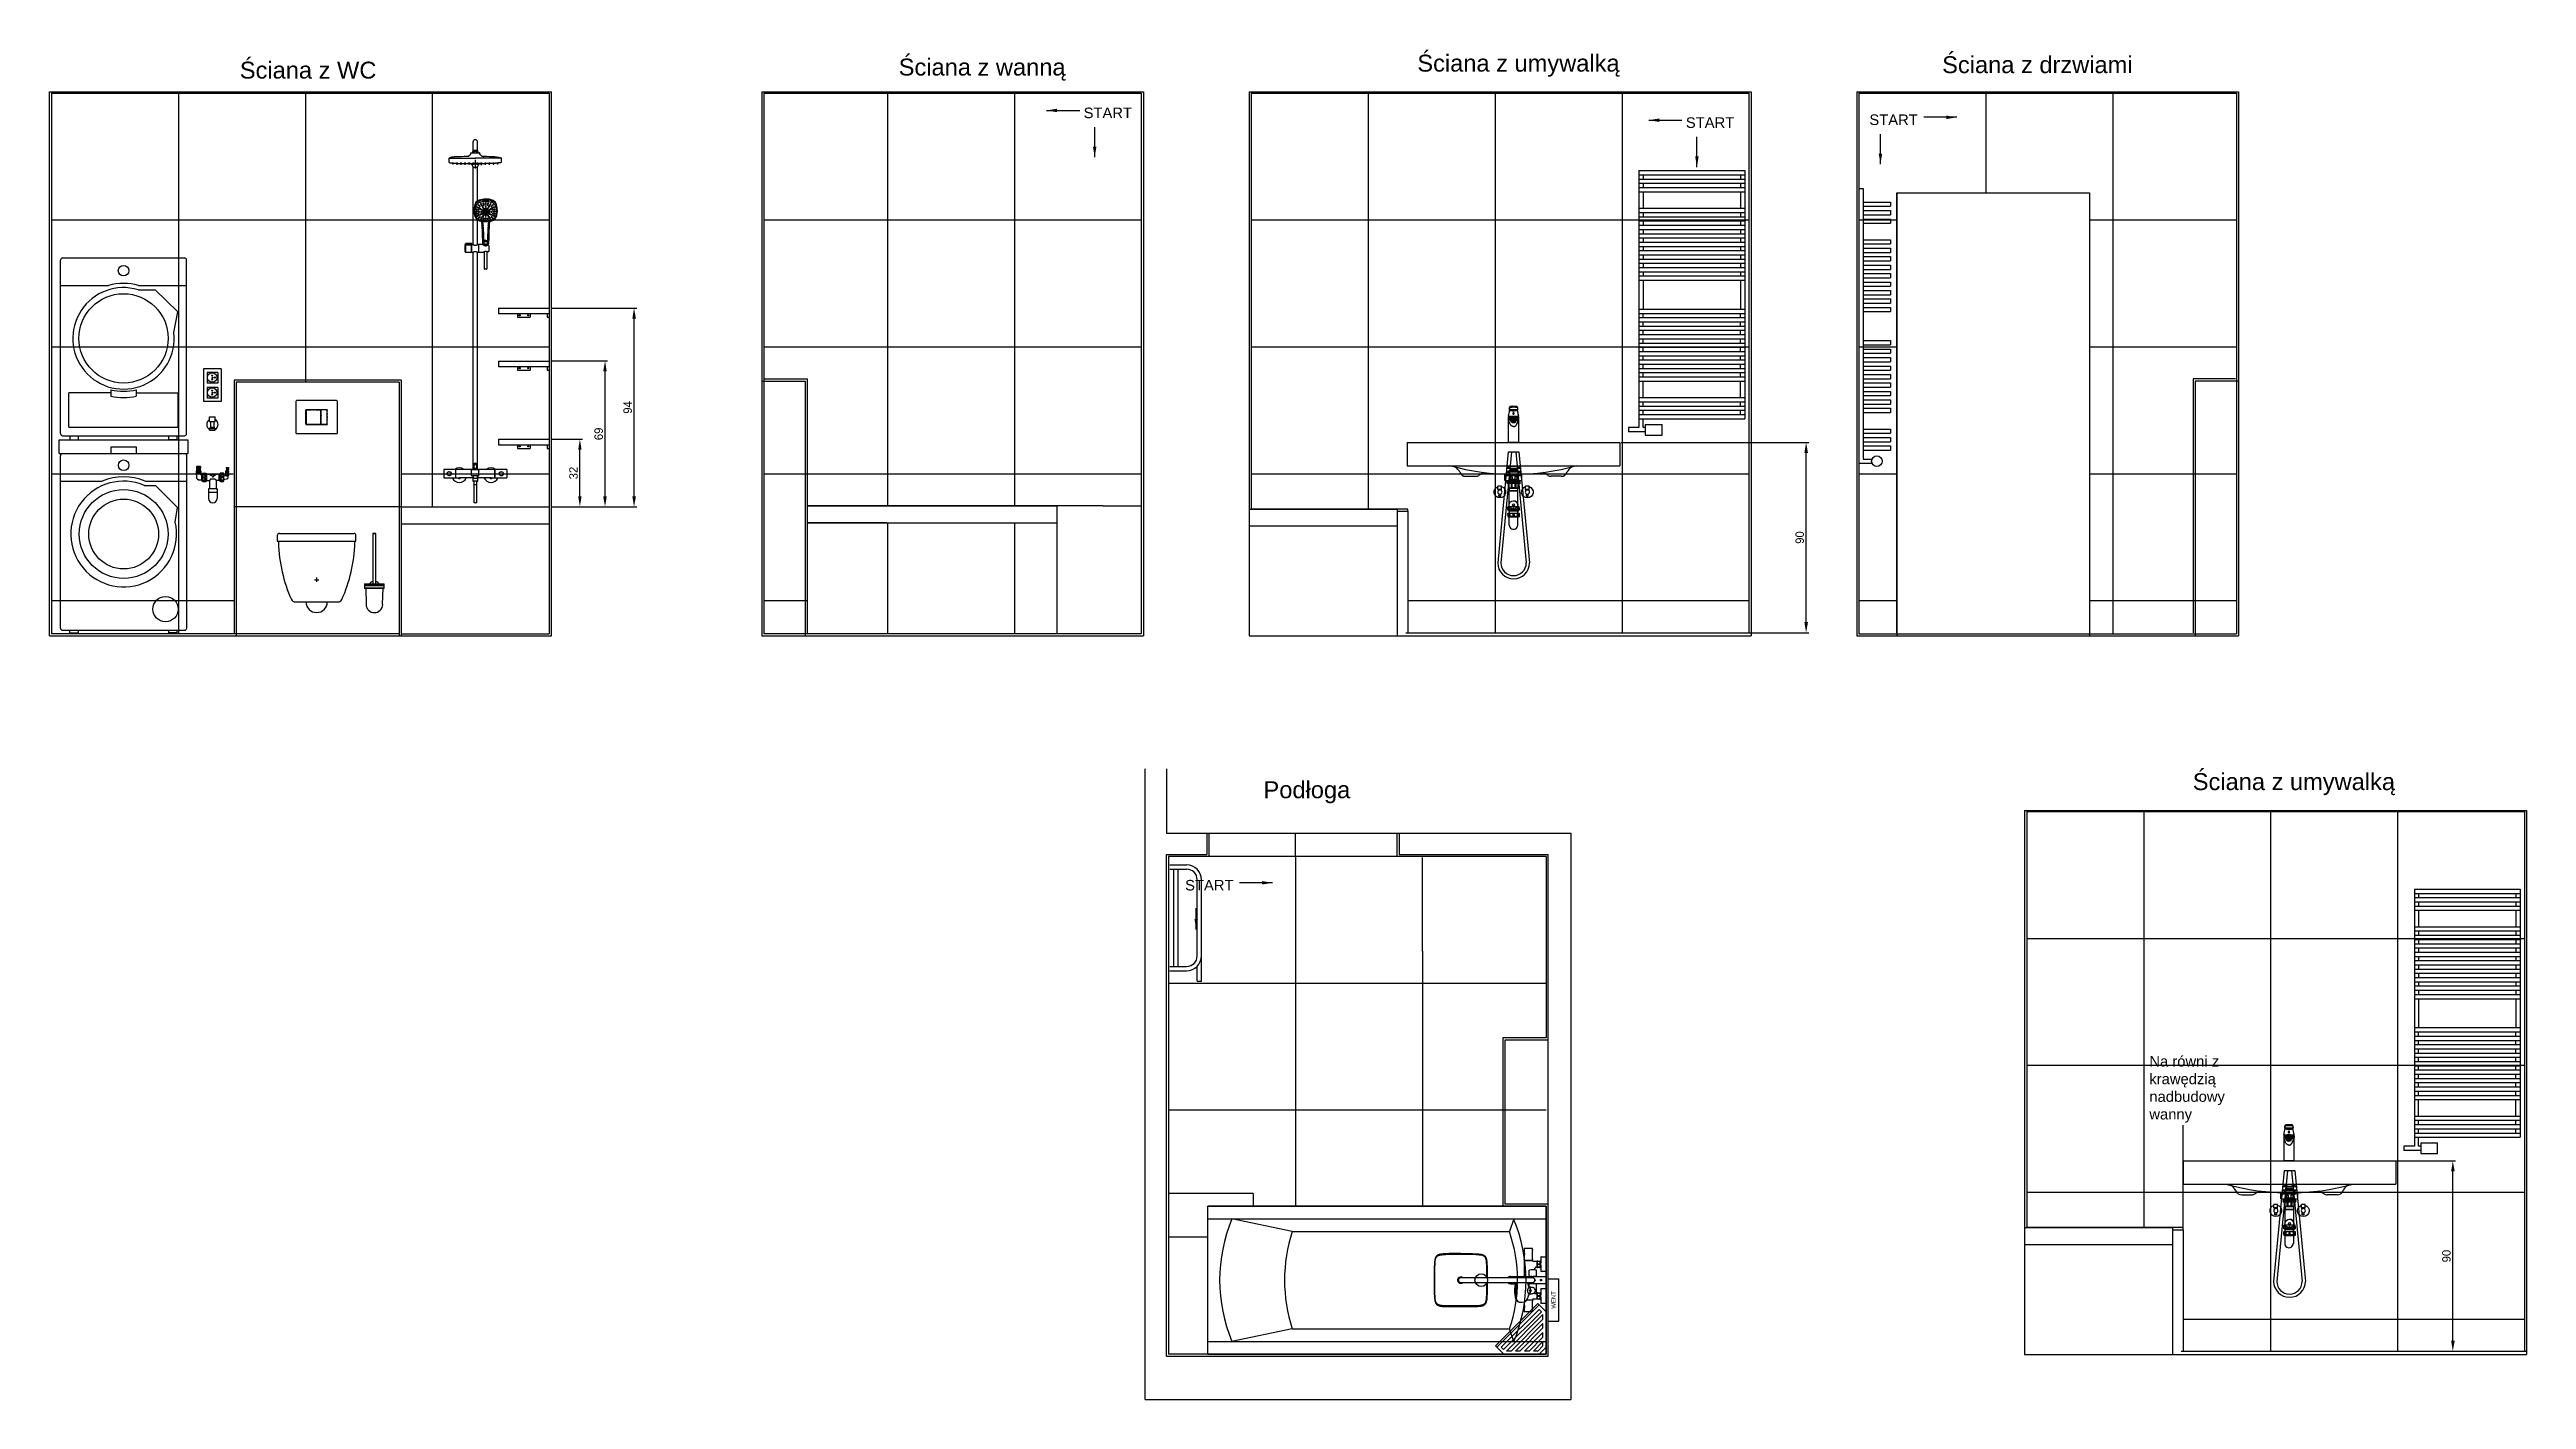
# Model space of a CAD drawing. Header units: millimetres. Extents: x 976 to 9349, y -714 to 2211.
# Drawn here: x 4393 to 5564, y 78 to 716 of the extents above; entities that cross this region are included whole.
import ezdxf
from ezdxf.lldxf.tags import DXFTag

# ---------------------------------------------------------------- set-up
doc = ezdxf.new("R2010")
doc.units = ezdxf.units.MM
for name, color, linetype in [('Elektryka - obudowy', 174, 'Continuous'), ('Grzejniki', 12, 'Continuous'), ('Inst - odpływ', 35, 'Continuous'), ('Inst - woda', 220, 'Continuous'), ('Meble wnętrze', 52, 'Continuous'), ('Płytki', 254, 'Continuous'), ('Szkic', 6, 'Continuous'), ('Urządzenia', 183, 'Continuous'), ('Wbudowane', 175, 'Continuous'), ('Ściany', 7, 'Continuous')]:
    doc.layers.add(name, color=color, linetype=linetype)
tags = doc.linetypes.add('03B018', pattern=[5.4, 2.16, -3.24]).pattern_tags.tags
tags[6:7] = [DXFTag(74, 4), DXFTag(75, 0), DXFTag(340, '0'), DXFTag(46, 1.0), DXFTag(50, 0.0), DXFTag(44, 0.0), DXFTag(45, 0.0)]
tags[4:5] = [DXFTag(74, 4), DXFTag(75, 0), DXFTag(340, '0'), DXFTag(46, 1.0), DXFTag(50, 0.0), DXFTag(44, 0.0), DXFTag(45, 0.0)]
doc.dimstyles.new('ISO-25', dxfattribs={"dimtxt": 4, "dimasz": 5, "dimexe": 1.25, "dimexo": 0.625, "dimgap": 1, "dimtad": 1, "dimtxsty": 'Standard', "dimcen": 2.5, "dimadec": 0, "dimazin": 0, "dimtfac": 1, "dimtmove": 0, "dimatfit": 3, "dimfxl": 1, "dimarcsym": 0})

msp = doc.modelspace()

# ---------------------------------------------------------------- texts
at = {"char_height": 8, "width": 151.34016, "attachment_point": 1}
for s, insert in [('{\\fArial|b0|i0|c238|p0;Ściana z umywalką}', (5039.583, 713.375)), ('{\\fArial|b0|i0|c238|p0;Ściana z drzwiami}', (5287.741, 712.649)), ('{\\fArial|b0|i0|c238|p0;Ściana z WC}', (4482.8, 710.073)), ('{\\fArial|b0|i0|c238|p0;Ściana z wanną}', (4794.349, 711.53)), ('{\\fArial|b0|i0|c238|p0;Ściana z umywalką}', (5406.237, 373.701)), ('{\\fArial|b0|i0|c238|p0;Podłoga}', (4966.846, 369.862))]:
    msp.add_mtext(s, dxfattribs=dict(at, insert=insert))
at = {"layer": 'Inst - woda', "insert": (5385.708, 239.998), "char_height": 5, "width": 51.41027, "attachment_point": 1}
msp.add_mtext('{\\fArial|b0|i0|c238|p0;Na równi z krawędzią nadbudowy wanny}', dxfattribs=at)
at = {"layer": 'Szkic', "char_height": 5, "width": 24.45653, "attachment_point": 1}
for insert in [(4881.778, 688.371), (5166.549, 683.766), (5253.323, 685.121), (4929.779, 323.236)]:
    msp.add_mtext('{\\fArial|b0|i0|c238|p0;START}', dxfattribs=dict(at, insert=insert))
at = {"layer": 'Wbudowane', "insert": (5103.993, 124.677), "char_height": 2, "width": 20, "attachment_point": 5, "rotation": 90}
msp.add_mtext('{\\fArial|b0|i0|c238|p0;WENT}', dxfattribs=at)

# ---------------------------------------------------------------- blocks, each defined once
blk = doc.blocks.new('Z$W@#24350')
for p, q in [((5, 125), (5, 3.5)), ((5, 125), (55, 125)), ((5, 123), (55, 123)), ((5, 121), (55, 121)), ((5, 119), (55, 119)), ((7, 123), (7, 121)), ((7, 119), (7, 117)), ((53, 123), (53, 121)), ((53, 119), (53, 117)), ((55, 125), (55, 7.7)), ((5, 117), (55, 117)), ((5, 115), (55, 115)), ((5, 115), (55, 115)), ((5, 107.2), (55, 107.2)), ((7, 115), (7, 107.2)), ((53, 115), (53, 107.2)), ((5, 105.2), (55, 105.2)), ((5, 103.2), (55, 103.2)), ((5, 101.2), (55, 101.2)), ((5, 99.2), (55, 99.2)), ((5, 97.2), (55, 97.2)), ((5, 97.2), (55, 97.2)), ((5, 95.2), (55, 95.2)), ((7, 105.2), (7, 103.2)), ((7, 101.2), (7, 99.2)), ((7, 97.2), (7, 95.2)), ((53, 105.2), (53, 103.2)), ((53, 101.2), (53, 99.2)), ((53, 97.2), (53, 95.2)), ((5, 93.2), (55, 93.2)), ((5, 91.2), (55, 91.2)), ((5, 89.2), (55, 89.2)), ((5, 89.2), (55, 89.2)), ((5, 87.2), (55, 87.2)), ((5, 85.2), (55, 85.2)), ((5, 83.2), (55, 83.2)), ((7, 93.2), (7, 91.2)), ((7, 89.2), (7, 87.2)), ((7, 85.2), (7, 83.2)), ((53, 93.2), (53, 91.2)), ((53, 89.2), (53, 87.2)), ((53, 85.2), (53, 83.2)), ((5, 81.2), (55, 81.2)), ((5, 81.2), (55, 81.2)), ((5, 79.2), (55, 79.2)), ((5, 77.2), (55, 77.2)), ((5, 75.2), (55, 75.2)), ((5, 73.2), (55, 73.2)), ((7, 81.2), (7, 79.2)), ((7, 77.2), (7, 75.2)), ((7, 73.2), (7, 59.5)), ((53, 81.2), (53, 79.2)), ((53, 77.2), (53, 75.2)), ((53, 73.2), (53, 59.5)), ((5, 59.5), (55, 59.5)), ((5, 57.5), (55, 57.5)), ((5, 55.5), (55, 55.5)), ((5, 53.5), (55, 53.5)), ((5, 51.5), (55, 51.5)), ((5, 51.5), (55, 51.5)), ((5, 49.5), (55, 49.5)), ((5, 47.5), (55, 47.5)), ((7, 55.5), (7, 57.5)), ((7, 51.5), (7, 53.5)), ((7, 47.5), (7, 49.5)), ((53, 55.5), (53, 57.5)), ((53, 51.5), (53, 53.5)), ((53, 47.5), (53, 49.5)), ((5, 45.5), (55, 45.5)), ((5, 43.5), (55, 43.5)), ((5, 43.5), (55, 43.5)), ((5, 41.5), (55, 41.5)), ((5, 39.5), (55, 39.5)), ((5, 37.5), (55, 37.5)), ((5, 35.5), (55, 35.5)), ((5, 35.5), (55, 35.5)), ((7, 43.5), (7, 45.5)), ((7, 39.5), (7, 41.5)), ((7, 35.5), (7, 37.5)), ((53, 43.5), (53, 45.5)), ((53, 39.5), (53, 41.5)), ((53, 35.5), (53, 37.5)), ((5, 33.5), (55, 33.5)), ((5, 31.5), (55, 31.5)), ((5, 29.5), (55, 29.5)), ((5, 27.5), (55, 27.5)), ((5, 25.5), (55, 25.5)), ((7, 31.5), (7, 33.5)), ((7, 27.5), (7, 29.5)), ((7, 17.7), (7, 25.5)), ((53, 31.5), (53, 33.5)), ((53, 27.5), (53, 29.5)), ((53, 17.7), (53, 25.5)), ((5, 17.7), (55, 17.7)), ((5, 17.7), (55, 17.7)), ((5, 15.7), (55, 15.7)), ((5, 13.7), (55, 13.7)), ((7, 13.7), (7, 15.7)), ((53, 13.7), (53, 15.7)), ((0, 3.5), (0, 1.5)), ((5, 3.5), (0, 3.5)), ((8, 1.5), (0, 1.5)), ((5, 11.7), (55, 11.7)), ((5, 9.7), (55, 9.7)), ((5, 7.7), (55, 7.7)), ((7, 9.7), (7, 11.7)), ((7, 3.5), (7, 7.7)), ((8, 3.5), (7, 3.5)), ((8, 5), (16, 5)), ((8, 5), (8, 0)), ((8, 0), (16, 0)), ((8, 0), (16, 0)), ((16, 0), (16, 5)), ((53, 9.7), (53, 11.7))]:
    blk.add_line(p, q)
blk = doc.blocks.new('Z$W@#22483')
for p, q in [((0, 0), (0, 257.2)), ((0, 257.2), (237.3, 257.2)), ((237.3, 0), (237.3, 257.2)), ((0, 0), (237.3, 0))]:
    blk.add_line(p, q)
blk = doc.blocks.new('Z$W@#17807')
for p, q in [((0, 257.2), (180.5, 257.2)), ((0, 257.2), (0, 0)), ((180.5, 257.2), (180.5, 0)), ((0, 0), (180.5, 0))]:
    blk.add_line(p, q)
blk = doc.blocks.new('Z$W@#2421')
for p, q in [((0, 257.2), (237.3, 257.2)), ((0, 257.2), (0, 0)), ((237.3, 257.2), (237.3, 0)), ((0, 0), (237.3, 0))]:
    blk.add_line(p, q)
blk = doc.blocks.new('Z$W@#14310')
for p, q in [((0, 257.2), (180.5, 257.2)), ((0, 257.2), (0, 0)), ((180.5, 257.2), (180.5, 0)), ((19, 209.5), (19, 0)), ((19, 209.5), (110, 209.5)), ((110, 209.5), (110, 0)), ((0, 0), (180.5, 0))]:
    blk.add_line(p, q)
blk = doc.blocks.new('Z$W@#22758')
for p, q in [((0, 131.4), (0, 1.5)), ((0, 131.4), (2, 131.4)), ((2, 131.4), (2, 3.5)), ((2, 125), (15, 125)), ((2, 123), (15, 123)), ((2, 121), (15, 121)), ((2, 119), (15, 119)), ((15, 125), (15, 123)), ((15, 121), (15, 119)), ((2, 117), (15, 117)), ((2, 115), (15, 115)), ((2, 115), (15, 115)), ((2, 107.2), (15, 107.2)), ((15, 117), (15, 115)), ((15, 107.2), (15, 105.2)), ((2, 105.2), (15, 105.2)), ((2, 103.2), (15, 103.2)), ((2, 101.2), (15, 101.2)), ((2, 99.2), (15, 99.2)), ((2, 97.2), (15, 97.2)), ((2, 97.2), (15, 97.2)), ((2, 95.2), (15, 95.2)), ((15, 103.2), (15, 101.2)), ((15, 99.2), (15, 97.2)), ((15, 95.2), (15, 93.2)), ((2, 93.2), (15, 93.2)), ((2, 91.2), (15, 91.2)), ((2, 89.2), (15, 89.2)), ((2, 89.2), (15, 89.2)), ((2, 87.2), (15, 87.2)), ((2, 85.2), (15, 85.2)), ((2, 83.2), (15, 83.2)), ((15, 91.2), (15, 89.2)), ((15, 87.2), (15, 85.2)), ((15, 83.2), (15, 81.2)), ((2, 81.2), (15, 81.2)), ((2, 81.2), (15, 81.2)), ((2, 79.2), (15, 79.2)), ((2, 77.2), (15, 77.2)), ((2, 75.2), (15, 75.2)), ((2, 73.2), (15, 73.2)), ((15, 79.2), (15, 77.2)), ((15, 75.2), (15, 73.2)), ((2, 59.5), (15, 59.5)), ((15, 59.5), (15, 57.5)), ((2, 57.5), (15, 57.5)), ((2, 55.5), (15, 55.5)), ((2, 53.5), (15, 53.5)), ((2, 51.5), (15, 51.5)), ((2, 51.5), (15, 51.5)), ((2, 49.5), (15, 49.5)), ((2, 47.5), (15, 47.5)), ((15, 55.5), (15, 53.5)), ((15, 51.5), (15, 49.5)), ((15, 47.5), (15, 45.5)), ((2, 45.5), (15, 45.5)), ((2, 43.5), (15, 43.5)), ((2, 43.5), (15, 43.5)), ((2, 41.5), (15, 41.5)), ((2, 39.5), (15, 39.5)), ((2, 37.5), (15, 37.5)), ((2, 35.5), (15, 35.5)), ((2, 35.5), (15, 35.5)), ((15, 43.5), (15, 41.5)), ((15, 39.5), (15, 37.5)), ((15, 35.5), (15, 33.5)), ((2, 33.5), (15, 33.5)), ((2, 31.5), (15, 31.5)), ((2, 29.5), (15, 29.5)), ((2, 27.5), (15, 27.5)), ((2, 25.5), (15, 25.5)), ((15, 31.5), (15, 29.5)), ((15, 27.5), (15, 25.5)), ((2, 17.7), (15, 17.7)), ((2, 17.7), (15, 17.7)), ((2, 15.7), (15, 15.7)), ((2, 13.7), (15, 13.7)), ((15, 17.7), (15, 15.7)), ((15, 13.7), (15, 11.7)), ((0, 1.5), (6.2, 1.5)), ((2, 11.7), (15, 11.7)), ((2, 9.7), (15, 9.7)), ((2, 7.7), (15, 7.7)), ((2, 3.5), (6.2, 3.5)), ((15, 9.7), (15, 7.7))]:
    blk.add_line(p, q)
blk.add_circle((8.5, 2.5), 2.5)
blk = doc.blocks.new('Z$W@#19358')
for p, q in [((0, 60), (70, 60)), ((0, 60), (0, 0)), ((70, 60), (70, 0)), ((0, 52), (70, 52)), ((0, 0), (70, 0))]:
    blk.add_line(p, q)
blk = doc.blocks.new('Z$W@#15141')
for p, q in [((0, 20), (5, 20)), ((5, 0), (5, 20)), ((0, 0), (5, 0))]:
    blk.add_line(p, q)
blk = doc.blocks.new('Z$W@#12287')
for p, q in [((0, 55), (8, 55)), ((0, 53), (8, 53)), ((2, 7), (2, 53)), ((4, 7), (4, 53)), ((13, 12), (13, 48)), ((15, 0), (15, 48)), ((0, 7), (8, 7)), ((0, 5), (8, 5)), ((13, 0), (13, 7.1)), ((13, 0), (15, 0))]:
    blk.add_line(p, q)
for centre, radius, start, end in [((8, 48), 7, 0, 90), ((8, 48), 5, 0, 90), ((8, 12), 5, 270, 0), ((8, 12), 7, 270, 0)]:
    blk.add_arc(centre, radius, start, end)
blk = doc.blocks.new('Z$W@#9123')
for p, q in [((10.9, 52.9), (3.9, 52.9)), ((3.9, 50.6), (3.9, 52.9)), ((9.4, 52.9), (5.4, 52.9)), ((5.9, 49.8), (5.9, 50.1)), ((5.9, 48.9), (5.9, 49.8)), ((5.9, 49.8), (6.1, 49.8)), ((6.1, 48.9), (5.9, 48.9)), ((5.9, 48.9), (5.9, 48.7)), ((6, 50.2), (8.9, 50.2)), ((8.9, 48.6), (6, 48.6)), ((6.1, 50.2), (6.1, 50.3)), ((6.1, 49.8), (6.1, 48.9)), ((6.1, 48.5), (8.7, 48.5)), ((6.1, 48.5), (6.1, 46.9)), ((6.2, 50.3), (6.2, 50.2)), ((8.5, 48.6), (6.4, 48.6)), ((6.4, 48.6), (6.4, 48.5)), ((6.4, 48.6), (6.4, 48.6)), ((7.2, 48.9), (7.2, 49.8)), ((7.2, 49.8), (7.6, 49.8)), ((7.6, 48.9), (7.2, 48.9)), ((7.6, 49.8), (7.6, 48.9)), ((8.5, 48.5), (8.5, 48.6)), ((8.5, 48.6), (8.5, 48.6)), ((8.6, 50.3), (8.6, 50.2)), ((8.7, 50.3), (8.7, 50.2)), ((8.7, 48.9), (8.7, 49.8)), ((8.7, 49.8), (8.9, 49.8)), ((8.9, 48.9), (8.7, 48.9)), ((8.8, 48.1), (8.8, 48.5)), ((8.9, 49.8), (8.9, 50.1)), ((8.9, 49.8), (8.9, 48.9)), ((8.9, 48.7), (8.9, 48.9)), ((10.2, 47.6), (9.2, 47.6)), ((13.2, 48.3), (10.3, 48.3)), ((10.9, 52.9), (10.9, 50.6)), ((16.9, 52.9), (12.9, 52.9)), ((13.2, 48.3), (13.2, 46.9)), ((13.3, 48.2), (13.2, 48.2)), ((13.2, 46.9), (13.2, 46.7)), ((13.3, 48.3), (13.3, 44.7)), ((13.4, 52.9), (16.5, 52.9)), ((13.4, 52.9), (13.4, 44.8)), ((13.4, 48.3), (13.4, 48.3)), ((14.7, 47.7), (15.1, 47.7)), ((14.7, 47.7), (14.7, 47.6)), ((14.7, 47.6), (14.7, 47.7)), ((14.7, 47.6), (15.2, 47.6)), ((14.7, 47.6), (14.7, 47.6)), ((14.8, 50.6), (14.9, 50.7)), ((14.8, 50.4), (14.8, 50.6)), ((14.9, 50.3), (14.8, 50.4)), ((14.9, 50.7), (15.1, 50.6)), ((15.1, 50.4), (14.9, 50.3)), ((15.1, 50.6), (15.1, 50.4)), ((15.2, 47.6), (15.1, 47.7)), ((15.1, 47.6), (15.1, 47.7)), ((15.2, 47.6), (15.2, 47.6)), ((16.5, 44.8), (16.5, 52.9)), ((16.5, 44.7), (16.5, 48.3)), ((16.5, 48.3), (16.5, 48.3)), ((16.6, 48.2), (16.5, 48.2)), ((16.6, 48.3), (16.6, 44.7)), ((21.2, 48.3), (16.6, 48.3)), ((25.9, 52.9), (18.9, 52.9)), ((18.9, 50.6), (18.9, 52.9)), ((24.4, 52.9), (20.4, 52.9)), ((20.9, 49.8), (20.9, 50.1)), ((20.9, 48.9), (20.9, 49.8)), ((20.9, 49.8), (21.1, 49.8)), ((21.1, 48.9), (20.9, 48.9)), ((20.9, 48.9), (20.9, 48.7)), ((21.2, 47.4), (20.9, 47.4)), ((21, 50.2), (23.9, 50.2)), ((23.9, 48.6), (21, 48.6)), ((21.1, 50.2), (21.1, 50.3)), ((21.1, 49.8), (21.1, 48.9)), ((21.1, 48.5), (23.7, 48.5)), ((21.1, 48.5), (21.1, 48.3)), ((21.2, 50.3), (21.2, 50.2)), ((21.3, 47.5), (21.3, 48.3)), ((23.5, 48.6), (21.4, 48.6)), ((21.4, 48.6), (21.4, 48.5)), ((21.4, 48.6), (21.4, 48.6)), ((22.2, 48.9), (22.2, 49.8)), ((22.2, 49.8), (22.6, 49.8)), ((22.6, 48.9), (22.2, 48.9)), ((22.6, 49.8), (22.6, 48.9)), ((23.5, 48.5), (23.5, 48.6)), ((23.5, 48.6), (23.5, 48.6)), ((23.6, 50.3), (23.6, 50.2)), ((23.7, 50.3), (23.7, 50.2)), ((23.7, 48.9), (23.7, 49.8)), ((23.7, 49.8), (23.9, 49.8)), ((23.9, 48.9), (23.7, 48.9)), ((23.8, 46.9), (23.8, 48.5)), ((23.9, 49.8), (23.9, 50.1)), ((23.9, 49.8), (23.9, 48.9)), ((23.9, 48.9), (23.9, 48.7)), ((25.9, 52.9), (25.9, 50.6)), ((0, 46.4), (0, 42.6)), ((0.4, 46.5), (0.1, 46.5)), ((0.1, 42.5), (1.5, 42.5)), ((1.3, 46.5), (0.7, 46.5)), ((4.9, 46.5), (1.3, 46.5)), ((1.7, 42.5), (3.5, 42.5)), ((3.6, 42.5), (5, 42.5)), ((5.6, 46.5), (5.2, 46.5)), ((5.4, 42.5), (5.6, 42.5)), ((5.6, 46.5), (5.6, 42.6)), ((5.7, 46.3), (5.6, 46.3)), ((5.6, 42.7), (5.7, 42.7)), ((5.7, 46), (5.7, 46.5)), ((5.8, 46.5), (5.7, 46.5)), ((5.7, 42.7), (5.7, 46)), ((5.7, 42.7), (5.7, 42.5)), ((5.7, 42.5), (12.9, 42.5)), ((10.3, 44.7), (13.2, 44.7)), ((13.2, 46.7), (13.2, 46.7)), ((13.2, 46.3), (13.2, 46.7)), ((13.2, 46.7), (13.2, 46.7)), ((13.2, 46.3), (13.2, 46.3)), ((13.2, 46.3), (13.2, 46.3)), ((13.2, 46.3), (13.2, 46.1)), ((13.2, 46.1), (13.2, 44.8)), ((13.2, 44.8), (13.3, 44.8)), ((13.2, 36), (13.2, 43.1)), ((13.4, 44.7), (13.8, 44.7)), ((13.8, 46.5), (13.8, 42.5)), ((13.8, 42.5), (13.8, 16.6)), ((16, 42.5), (16, 46.5)), ((16, 44.7), (16.5, 44.7)), ((16, 16.6), (16, 42.5)), ((16.5, 44.8), (16.6, 44.8)), ((16.6, 44.7), (17.9, 44.7)), ((16.6, 36), (16.6, 38.3)), ((18.2, 38.4), (18.2, 38.4)), ((18.2, 38.4), (18.2, 38.4)), ((18.2, 38.4), (18.2, 38.4)), ((18.2, 38.4), (18.2, 38.4)), ((18.2, 38.4), (18.2, 38.4)), ((18.2, 38.4), (18.2, 38.4)), ((18.3, 38.6), (18.3, 38.6)), ((18.3, 38.6), (18.3, 38.6)), ((18.3, 38.6), (18.3, 38.6)), ((18.3, 38.6), (18.3, 38.6)), ((18.3, 38.6), (18.3, 38.5)), ((18.3, 38.5), (18.3, 38.5)), ((18.3, 38.5), (18.3, 38.5)), ((18.3, 38.5), (18.3, 38.5)), ((18.3, 38.5), (18.3, 38.5)), ((18.3, 38.5), (18.3, 38.5)), ((18.3, 38.5), (18.3, 38.5)), ((18.3, 38.5), (18.3, 38.5)), ((18.3, 38.5), (18.3, 38.5)), ((18.3, 38.4), (18.3, 38.4)), ((18.4, 45), (18.4, 44.9)), ((18.4, 38.6), (18.4, 38.6)), ((18.4, 38.6), (18.4, 38.6)), ((18.4, 38.6), (18.4, 38.6)), ((18.4, 38.6), (18.4, 38.6)), ((18.4, 38.5), (18.4, 38.5)), ((18.4, 38.5), (18.4, 38.5)), ((18.4, 38.5), (18.4, 38.5)), ((18.4, 38.5), (18.4, 38.5)), ((18.4, 38.4), (18.4, 38.4)), ((18.4, 38.4), (18.4, 38.4)), ((18.4, 38.4), (18.4, 38.4)), ((18.6, 38.5), (18.6, 38.6)), ((18.6, 38.6), (18.6, 38.4)), ((18.6, 38.4), (18.6, 38.6)), ((18.6, 38.6), (18.6, 38.5)), ((18.6, 38.6), (18.6, 38.6)), ((18.6, 38.4), (18.6, 38.6)), ((18.6, 38.6), (18.6, 38.4)), ((18.6, 38.5), (18.6, 38.6)), ((18.6, 38.6), (18.6, 38.6)), ((18.6, 38.4), (18.6, 38.5)), ((18.6, 38.5), (18.6, 38.5)), ((18.6, 38.5), (18.6, 38.4)), ((18.6, 38.5), (18.6, 38.5)), ((18.6, 38.5), (18.6, 38.5)), ((18.6, 38.4), (18.6, 38.5)), ((18.6, 38.4), (18.6, 38.4)), ((18.6, 38.4), (18.6, 38.4)), ((18.6, 38.4), (18.6, 38.4)), ((18.6, 38.4), (18.6, 38.4)), ((18.6, 38.4), (18.6, 38.4)), ((18.6, 38.4), (18.6, 38.4)), ((18.6, 38.4), (18.6, 38.4)), ((18.7, 38.6), (18.7, 38.5)), ((18.7, 38.4), (18.7, 38.6)), ((18.7, 38.5), (18.7, 38.6)), ((18.7, 38.6), (18.7, 38.4)), ((18.7, 38.6), (18.7, 38.6)), ((18.7, 38.5), (18.7, 38.6)), ((18.7, 38.6), (18.7, 38.5)), ((18.7, 38.4), (18.7, 38.6)), ((18.7, 38.5), (18.7, 38.4)), ((18.7, 38.5), (18.7, 38.5)), ((18.7, 38.4), (18.7, 38.5)), ((18.7, 38.4), (18.7, 38.5)), ((18.7, 38.5), (18.7, 38.5)), ((18.7, 38.5), (18.7, 38.5)), ((18.7, 38.5), (18.7, 38.5)), ((18.7, 38.5), (18.7, 38.4)), ((18.7, 38.5), (18.7, 38.5)), ((18.7, 38.4), (18.7, 38.4)), ((18.7, 38.4), (18.7, 38.4)), ((18.7, 38.4), (18.7, 38.4)), ((18.7, 38.4), (18.7, 38.4)), ((18.7, 38.4), (18.7, 38.4)), ((18.7, 38.4), (18.7, 38.4)), ((18.7, 38.4), (18.7, 38.4)), ((18.9, 38.5), (18.9, 38.5)), ((19, 38.6), (19, 38.5)), ((19, 38.5), (19, 38.5)), ((19.1, 38.4), (19.1, 38.4)), ((19.3, 38.5), (19.3, 38.5)), ((19.3, 38.5), (19.3, 38.5)), ((19.3, 38.5), (19.3, 38.5)), ((19.3, 38.5), (19.3, 38.5)), ((19.3, 38.5), (19.3, 38.5)), ((19.3, 38.4), (19.3, 38.4)), ((19.4, 38.5), (19.4, 38.6)), ((19.4, 38.5), (19.4, 38.5)), ((19.4, 38.5), (19.4, 38.6)), ((19.4, 38.5), (19.4, 38.5)), ((19.4, 38.4), (19.4, 38.4)), ((19.4, 38.4), (19.4, 38.4)), ((19.4, 38.4), (19.4, 38.4)), ((19.4, 38.4), (19.4, 38.4)), ((19.5, 38.6), (19.5, 38.4)), ((19.5, 38.4), (19.5, 38.6)), ((19.5, 38.6), (19.6, 38.6)), ((19.5, 38.4), (19.5, 38.5)), ((19.5, 38.6), (19.5, 38.4)), ((19.5, 38.6), (19.6, 38.6)), ((19.5, 38.4), (19.6, 38.4)), ((19.5, 38.4), (19.5, 38.4)), ((19.6, 38.4), (19.5, 38.4)), ((19.6, 38.4), (19.5, 38.4)), ((19.5, 38.4), (19.6, 38.4)), ((19.5, 38.4), (19.5, 38.4)), ((19.6, 38.5), (19.6, 38.6)), ((19.6, 38.5), (19.6, 38.5)), ((19.6, 38.5), (19.6, 38.6)), ((19.6, 38.4), (19.6, 38.5)), ((19.6, 38.5), (19.6, 38.5)), ((19.6, 38.5), (19.6, 38.5)), ((19.6, 38.4), (19.6, 38.5)), ((19.6, 38.4), (19.6, 38.4)), ((19.6, 38.5), (19.6, 38.5)), ((19.6, 38.4), (19.6, 38.4)), ((19.6, 38.4), (19.6, 38.4)), ((19.7, 38.6), (19.7, 38.6)), ((19.7, 38.5), (19.7, 38.6)), ((19.7, 38.6), (19.7, 38.6)), ((19.7, 38.4), (19.7, 38.4)), ((19.7, 38.4), (19.7, 38.4)), ((19.7, 38.4), (19.7, 38.4)), ((19.7, 38.4), (19.7, 38.4)), ((19.7, 38.4), (19.7, 38.4)), ((19.7, 38.4), (19.7, 38.4)), ((19.7, 38.4), (19.7, 38.4)), ((19.8, 38.5), (19.8, 38.5)), ((19.8, 38.5), (19.8, 38.5)), ((19.8, 38.5), (19.8, 38.5)), ((19.8, 38.5), (19.8, 38.5)), ((19.8, 38.5), (19.8, 38.5)), ((19.8, 38.5), (19.8, 38.5)), ((19.9, 45.8), (19.9, 45.8)), ((19.9, 45.6), (19.9, 45.2)), ((19.9, 38.8), (19.9, 38.8)), ((19.9, 38.5), (19.9, 38.5)), ((19.9, 38.5), (19.9, 38.5)), ((19.9, 38.5), (19.9, 38.5)), ((19.9, 38.5), (19.9, 38.5)), ((19.9, 38.5), (19.9, 38.5)), ((19.9, 38.5), (19.9, 38.5)), ((19.9, 38.5), (19.9, 38.5)), ((19.9, 38.5), (19.9, 38.5)), ((19.9, 38.5), (19.9, 38.4)), ((19.9, 38.5), (19.9, 38.5)), ((19.9, 38.4), (19.9, 38.4)), ((19.9, 38), (19.9, 38)), ((20, 38.6), (20, 38.4)), ((20, 38.4), (20, 38.6)), ((20, 38.4), (20, 38.5)), ((20, 38.6), (20, 38.4)), ((20, 38.4), (20.1, 38.4)), ((20, 38.4), (20, 38.4)), ((20.1, 38.4), (20, 38.4)), ((20.1, 38.4), (20, 38.4)), ((20, 38.4), (20.1, 38.4)), ((20, 38.4), (20, 38.4)), ((20.1, 38.4), (20.1, 38.4)), ((20.1, 38.5), (20.1, 38.5)), ((20.1, 38.5), (20.1, 38.5)), ((20.1, 38.5), (20.1, 38.5)), ((20.1, 38.5), (20.1, 38.5)), ((20.1, 38.4), (20.1, 38.4)), ((20.1, 38.5), (20.1, 38.5)), ((20.1, 38.5), (20.1, 38.5)), ((20.1, 38.5), (20.1, 38.5)), ((20.1, 38.5), (20.1, 38.5)), ((20.1, 38.5), (20.1, 38.5)), ((20.1, 38.5), (20.1, 38.5)), ((20.1, 38.5), (20.1, 38.5)), ((20.1, 38.4), (20.1, 38.4)), ((20.1, 38.4), (20.1, 38.4)), ((20.1, 38.4), (20.1, 38.4)), ((20.1, 38.4), (20.1, 38.4)), ((20.1, 38.4), (20.1, 38.4)), ((20.1, 38.4), (20.1, 38.4)), ((20.2, 38.5), (20.2, 38.5)), ((20.2, 38.5), (20.2, 38.5)), ((20.2, 38.5), (20.2, 38.5)), ((20.2, 38.5), (20.2, 38.5)), ((20.3, 38.6), (20.3, 38.4)), ((20.3, 38.4), (20.3, 38.6)), ((20.3, 38.4), (20.3, 38.6)), ((20.3, 38.6), (20.3, 38.4)), ((20.3, 38.4), (20.4, 38.4)), ((20.3, 38.4), (20.3, 38.4)), ((20.4, 38.4), (20.3, 38.4)), ((20.4, 38.4), (20.3, 38.4)), ((20.3, 38.4), (20.4, 38.4)), ((20.3, 38.4), (20.3, 38.4)), ((20.4, 38.5), (20.4, 38.5)), ((20.4, 38.5), (20.4, 38.5)), ((20.4, 38.4), (20.4, 38.5)), ((20.4, 38.5), (20.4, 38.5)), ((20.4, 38.5), (20.4, 38.5)), ((20.4, 38.5), (20.4, 38.5)), ((20.4, 38.5), (20.4, 38.5)), ((20.4, 38.5), (20.4, 38.5)), ((20.4, 38.4), (20.4, 38.5)), ((20.4, 38.4), (20.4, 38.4)), ((20.4, 38.5), (20.4, 38.5)), ((20.4, 38.5), (20.4, 38.5)), ((20.4, 38.5), (20.4, 38.5)), ((20.4, 38.5), (20.4, 38.5)), ((20.4, 38.5), (20.4, 38.5)), ((20.4, 38.5), (20.4, 38.5)), ((20.4, 38.5), (20.4, 38.5)), ((20.4, 38.4), (20.4, 38.4)), ((20.4, 38.4), (20.4, 38.4)), ((20.4, 38.4), (20.4, 38.4)), ((20.5, 38.5), (20.5, 38.5)), ((20.5, 38.5), (20.5, 38.5)), ((20.5, 38.5), (20.5, 38.5)), ((20.5, 38.5), (20.5, 38.5)), ((20.5, 38.5), (20.5, 38.5)), ((20.5, 38.5), (20.5, 38.5)), ((20.5, 38.5), (20.5, 38.5)), ((20.5, 38.5), (20.5, 38.5)), ((20.5, 38.5), (20.5, 38.5)), ((20.5, 38.4), (20.5, 38.4)), ((20.5, 38.4), (20.5, 38.4)), ((20.5, 38.4), (20.5, 38.4)), ((20.5, 38.4), (20.5, 38.4)), ((20.5, 38.4), (20.5, 38.4)), ((20.5, 38.4), (20.5, 38.4)), ((20.5, 38.4), (20.5, 38.4)), ((20.5, 38.4), (20.5, 38.4)), ((20.5, 38.4), (20.5, 38.4)), ((20.5, 38.4), (20.5, 38.4)), ((20.5, 38.4), (20.5, 38.4)), ((20.5, 38.4), (20.5, 38.4)), ((20.5, 38.4), (20.5, 38.4)), ((20.5, 38.4), (20.5, 38.4)), ((20.7, 38.5), (20.7, 38.5)), ((20.8, 38.6), (20.8, 38.5)), ((20.8, 38.5), (20.8, 38.5)), ((20.8, 38.5), (20.8, 38.5)), ((20.8, 38.4), (20.8, 38.4)), ((21, 38.5), (21, 38.5)), ((21.1, 38.6), (21.1, 38.6)), ((21.2, 38.5), (21.2, 38.5)), ((21.2, 38.4), (21.2, 38.4)), ((21.3, 44.9), (21.3, 45)), ((21.3, 38.5), (21.3, 38.4)), ((21.3, 38.4), (21.3, 38.5)), ((21.3, 38.4), (21.3, 38.5)), ((21.3, 38.5), (21.3, 38.4)), ((21.3, 38.4), (21.4, 38.4)), ((21.3, 38.4), (21.3, 38.4)), ((21.4, 38.4), (21.3, 38.4)), ((21.4, 38.4), (21.3, 38.4)), ((21.3, 38.4), (21.3, 38.4)), ((21.3, 38.4), (21.4, 38.4)), ((21.4, 38.6), (21.4, 38.6)), ((21.4, 38.5), (21.4, 38.5)), ((21.4, 38.4), (21.4, 38.5)), ((21.4, 38.5), (21.4, 38.5)), ((21.4, 38.5), (21.4, 38.5)), ((21.4, 38.5), (21.4, 38.4)), ((21.4, 38.5), (21.4, 38.5)), ((21.4, 38.4), (21.4, 38.5)), ((21.4, 38.5), (21.4, 38.5)), ((21.4, 38.5), (21.4, 38.5)), ((21.4, 38.5), (21.4, 38.5)), ((21.4, 38.5), (21.4, 38.5)), ((21.4, 38.4), (21.4, 38.4)), ((21.5, 38.6), (21.5, 38.6)), ((21.5, 38.6), (21.5, 38.6)), ((21.5, 38.6), (21.5, 38.6)), ((21.5, 38.6), (21.5, 38.6)), ((21.5, 38.5), (21.5, 38.5)), ((21.5, 38.5), (21.5, 38.5)), ((21.5, 38.5), (21.5, 38.5)), ((21.5, 38.5), (21.5, 38.5)), ((22.7, 38.6), (22.7, 38.6)), ((24.2, 46), (24.2, 46.5)), ((24.2, 43.8), (24.2, 46.5)), ((24.2, 46.5), (24.2, 46.5)), ((24.2, 45.7), (24.2, 46.3)), ((24.2, 46.3), (24.2, 46.3)), ((24.2, 46.3), (24.2, 46.3)), ((24.2, 46.3), (24.2, 46.3)), ((24.2, 46.2), (24.2, 46.2)), ((24.2, 43.8), (24.2, 46)), ((24.2, 45.7), (24.2, 45.7)), ((24.2, 45.1), (24.2, 45.7)), ((24.2, 43.9), (24.2, 45.1)), ((24.2, 45.1), (24.2, 45.1)), ((24.2, 43.9), (24.2, 43.9)), ((24.6, 46.5), (24.3, 46.5)), ((28.5, 46.5), (24.9, 46.5)), ((25.3, 42.3), (25.2, 42.6)), ((25.2, 42.5), (26.2, 42.5)), ((28.2, 42.5), (26.4, 42.5)), ((28.3, 42.5), (29.7, 42.5)), ((29.1, 46.5), (28.5, 46.5)), ((29.7, 46.5), (29.4, 46.5)), ((29.8, 42.6), (29.8, 46.4)), ((13.4, 12.6), (13.6, 12.6)), ((13.4, 12.4), (13.6, 12.4)), ((13.6, 13.1), (13.7, 13.1)), ((13.6, 11.9), (13.7, 11.9)), ((13.7, 13.4), (13.8, 13.3)), ((13.8, 16.6), (13.8, 12.5)), ((16, 12.5), (16, 16.6)), ((16.1, 13.4), (16, 13.3)), ((16.3, 13.1), (16.2, 13.1)), ((16.3, 11.9), (16.2, 11.9)), ((16.4, 12.6), (16.3, 12.6)), ((16.4, 12.4), (16.3, 12.4)), ((13.7, 11.6), (13.8, 11.7)), ((14.1, 11.3), (14.1, 11.4)), ((14.3, 11.1), (14.4, 11.3)), ((14.5, 11.3), (14.4, 11.3)), ((14.5, 11.3), (15.4, 11.3)), ((14.7, 11.2), (14.7, 11.2)), ((14.8, 11), (14.8, 11.2)), ((15.1, 11), (15.1, 11.2)), ((15.1, 11.2), (15.1, 11.2)), ((15.5, 11.3), (15.4, 11.3)), ((15.6, 11.1), (15.5, 11.3)), ((15.8, 11.3), (15.7, 11.4)), ((16.1, 11.6), (16, 11.7))]:
    blk.add_line(p, q)
for radius in [0.31, 0.25, 0.246, 0.18]:
    blk.add_circle((14.9, 50.5), radius)
for centre, radius, start, end in [((4.1, 50.6), 0.2, 180, 265.7757), ((7.4, 95.3), 45, 265.7757, 268.4656), ((5.7, 46.9), 0.408, 285.7816, 359.7132), ((6.8, 49.6), 1, 142.1519, 147.1021), ((6.8, 49.2), 1, 212.904, 217.8481), ((6.7, 49.3), 0.664, 215.3947, 324.6053), ((6.1, 48.5), 0.05, 90, 180), ((7.4, 95.3), 45, 268.4656, 274.2243), ((8.2, 49.3), 0.664, 215.3947, 324.6053), ((8.7, 48.5), 0.05, 0, 90), ((9.2, 48.1), 0.463, 181.3498, 270.2965), ((8.1, 49.6), 1, 32.8979, 37.8481), ((8.1, 49.2), 1, 322.1519, 327.093), ((22.2, 46.5), 12.1, 173.6046, 186.3954), ((10.3, 48.2), 0.1, 90.3, 169.891), ((15.7, 47.2), 5.49, 169.891, 173.6046), ((10.7, 50.6), 0.2, 274.2243, 0), ((13.2, 48.3), 0.05, 0, 90.3), ((13.4, 48.3), 0.03, 90, 180), ((13.3, 48.2), 0.02, 270, 0), ((14.9, 46.5), 1.13, 102.5713, 191.5041), ((14.9, 46.5), 1.1, 0, 180), ((14.9, 50.5), 0.3, 255, 195), ((14.9, 46.5), 1.13, 0, 77.4173), ((16.5, 48.3), 0.03, 0, 90), ((16.5, 48.2), 0.02, 180, 270), ((16.6, 48.3), 0.02, 90, 180), ((19.9, 46.5), 1.46, 140.989, 167.3402), ((19.9, 46.5), 1.37, 90.0516, 140.8577), ((19.1, 50.6), 0.2, 180, 265.7757), ((22.4, 95.3), 45, 265.7757, 268.4656), ((19.9, 46.5), 1.37, 39.1569, 89.9413), ((21.8, 49.6), 1, 142.1519, 147.1021), ((21.8, 49.2), 1, 212.904, 217.8481), ((19.8, 46.5), 1.46, 12.6598, 39.011), ((21.7, 49.3), 0.664, 215.3947, 324.6053), ((21.1, 48.5), 0.05, 90, 180), ((22.4, 95.3), 45, 268.4656, 274.2243), ((21.2, 48.3), 0.05, 0, 90), ((21.2, 47.5), 0.1, 270, 0), ((23.2, 49.3), 0.664, 215.3947, 324.6053), ((23.7, 48.5), 0.05, 0, 90), ((24.2, 46.9), 0.407, 180.2509, 268.758), ((23.1, 49.6), 1, 32.8979, 37.8481), ((23.1, 49.2), 1, 322.1519, 327.093), ((25.7, 50.6), 0.2, 274.2243, 0), ((0.1, 46.4), 0.1, 90, 180), ((0.1, 42.6), 0.1, 180, 270), ((0.7, 48.6), 2.07, 261.2068, 262.9113), ((0.7, 48.5), 2.06, 262.8707, 269.9954), ((2.6, 40.9), 1.9, 96.9785, 122.637), ((1.5, 42.6), 0.0499, 269.9437, 292.8852), ((1.5, 42.6), 0.05, 292.9186, 333.6974), ((2.6, 40.8), 1.91, 61.8814, 118.1186), ((1.7, 42.6), 0.104, 251.184, 263.0635), ((2.6, 41.2), 1.6, 85.3572, 99.1968), ((2.6, 40.9), 1.9, 57.1213, 86.7318), ((3.5, 42.5), 0.0456, 301.9671, 35.4292), ((3.5, 42.5), 0.046, 270, 307.7119), ((3.6, 42.6), 0.0499, 247.1149, 270.0563), ((3.6, 42.6), 0.05, 205.8302, 247.0814), ((4.9, 48.5), 2.06, 270.0101, 277.1271), ((5.2, 40.5), 1.98, 90.058, 94.9637), ((5, 42.6), 0.05, 270.0015, 279.347), ((4.9, 48.5), 2.06, 276.8524, 277.1284), ((4.9, 48.6), 2.07, 277.094, 278.7932), ((4.9, 48.6), 2.08, 277.0959, 278.7941), ((5.2, 40.5), 1.98, 85.0363, 89.942), ((5.4, 42.6), 0.05, 260.653, 269.9985), ((5.6, 46.5), 0.05, 0, 90), ((5.6, 42.6), 0.05, 270, 0), ((15.7, 45.8), 5.49, 186.3954, 190.109), ((10.3, 44.8), 0.1, 190.109, 269.7), ((12.9, 42.1), 0.365, 19.9931, 83.1402), ((13.2, 44.8), 0.05, 269.7, 0), ((14.9, 36), 1.7, 180, 229.6798), ((13.3, 44.8), 0.02, 0, 90), ((13.4, 44.7), 0.03, 180, 270), ((14.9, 57.2), 12.5, 262.9292, 264.9514), ((13.4, 44.8), 0.03, 180, 262.9292), ((14.9, 46.5), 1.13, 347.5081, 0), ((14.9, 57.2), 12.5, 275.0486, 277.0708), ((16.9, 41.3), 2.85, 102.2287, 107.863), ((17, 41.9), 3.33, 252.4016, 264.5082), ((17.5, 42.4), 4.22, 249.2752, 262.2433), ((14.9, 36), 1.7, 310.3202, 0), ((-15.6, 157.7), 118, 285.6843, 285.9698), ((16.5, 44.8), 0.03, 277.0708, 0), ((16.5, 44.8), 0.02, 90, 180), ((16.5, 44.7), 0.03, 270, 0), ((16.6, 44.7), 0.02, 180, 270), ((18.3, 47.8), 9.37, 259.9513, 261.5249), ((14.6, 52), 8.1, 286.0787, 291.177), ((18.8, 49.1), 11, 260.1636, 264.7277), ((17.5, 38.6), 0.358, 150.7454, 160.8849), ((17.6, 35.8), 3.07, 82.7289, 89.2593), ((19.4, 54.9), 16.8, 263.8368, 263.868), ((19.6, 55.7), 17.7, 264.2033, 266.7538), ((19.6, 55.7), 17.7, 263.9388, 264.2033), ((19.4, 54.9), 16.8, 264.3264, 267.2854), ((19.8, 63.7), 24.9, 265.8278, 270.1639), ((66, 37.4), 48.4, 168.8164, 170.743), ((19.3, 43.9), 1.61, 100.5456, 133.4771), ((16.4, 45.5), 1.85, 345.9656, 351.0319), ((18.3, 38.5), 0.0482, 108.9849, 179.9026), ((19.5, 60.5), 22.1, 266.7334, 266.9539), ((19.5, 60.5), 22.1, 266.7286, 266.9547), ((19.5, 60.5), 22.2, 266.7339, 266.9596), ((19.5, 60.5), 22.2, 266.7322, 266.9577), ((19.5, 60.3), 21.9, 266.7345, 266.957), ((18.3, 38.5), 0.0838, 82.2892, 105.2142), ((19.5, 61.1), 22.6, 266.8787, 267.0862), ((19.5, 61.1), 22.5, 266.8736, 267.0815), ((18.3, 38.5), 0.0813, 82.2019, 104.3451), ((18.3, 38.6), 0.0117, 356.0911, 28.6921), ((19.6, 61), 22.5, 266.8364, 267.0574), ((18.3, 38.5), 0.125, 82.3195, 106.5955), ((19.5, 61.1), 22.6, 266.8758, 267.0833), ((18.3, 38.5), 0.0794, 83.0212, 102.6539), ((18.3, 38.5), 0.0819, 82.9314, 104.9299), ((19.5, 61.2), 22.6, 266.885, 267.0921), ((18.3, 38.6), 0.0229, 175.6788, 209.2542), ((19.5, 60.8), 22.3, 266.8472, 267.0698), ((18.3, 38.5), 0.117, 82.2169, 106.0829), ((18.3, 38.4), 0.1, 73.2415, 90.282), ((18.3, 38.4), 0.0948, 73.3345, 90.3045), ((18.3, 38.4), 0.0826, 74.0541, 91.0231), ((18.3, 38.4), 0.101, 74.345, 90.2685), ((19.5, 60.5), 22.1, 266.7282, 266.9541), ((18.3, 38.5), 0.0581, 259.9319, 290.6735), ((18.4, 38.6), 0.0182, 3.6582, 89.5169), ((18.4, 38.5), 0.0457, 156.186, 165.2267), ((18.3, 38.5), 0.0846, 335.8335, 345.6538), ((18.4, 38.5), 0.0231, 296.8143, 2.1186), ((19.9, 46.5), 1.42, 167.1855, 168.6099), ((18.6, 38.6), 0.018, 3.6409, 90.1223), ((19.7, 64.2), 25.8, 267.6065, 267.7887), ((19.7, 64.2), 25.7, 267.6046, 267.7871), ((19.7, 64.2), 25.8, 267.6114, 267.7848), ((19.7, 64.1), 25.6, 267.5985, 267.7729), ((19.7, 64.3), 25.8, 267.6098, 267.7918), ((18.6, 38.5), 0.0193, 169.6373, 172.9149), ((18.7, 38.5), 0.0432, 176.2417, 193.9893), ((19.7, 63.8), 25.4, 267.5995, 267.7835), ((18.6, 38.5), 0.00815, 180.1208, 267.7883), ((19.6, 55.7), 17.7, 266.7538, 268.7589), ((18.7, 38.6), 0.0179, 3.6279, 90.5248), ((19.5, 59.4), 20.8, 267.7808, 267.8425), ((18.4, 38.5), 0.339, 347.1952, 349.626), ((18.7, 38.5), 0.00242, 339.6937, 359.8255), ((18.7, 38.5), 0.00834, 337.4294, 0.0478), ((18.7, 38.5), 0.00829, 267.4203, 337.54), ((19, 38.5), 0.085, 132.771, 184.1546), ((18.9, 38.6), 0.0573, 353.756, 0.6535), ((19.1, 38.5), 0.113, 173.7187, 180.7373), ((19.9, 42.1), 3.54, 101.7721, 103.2827), ((19.3, 38.5), 0.0873, 121.5719, 182.9812), ((19.6, 55.7), 17.7, 268.7589, 270.745), ((19.9, 64.6), 26.6, 268.6926, 268.9654), ((19.8, 69.2), 30.6, 269.0382, 269.1456), ((19.8, 68.8), 30.3, 269.0218, 269.1372), ((19.3, 38.4), 0.128, 84.9721, 114.5135), ((19.8, 67.1), 28.6, 269.0218, 269.1441), ((19.3, 38.4), 0.118, 84.5528, 114.3011), ((19.8, 69.1), 30.6, 269.0367, 269.1443), ((19.8, 69.1), 30.6, 269.0371, 269.1447), ((19.8, 69.2), 30.7, 269.0397, 269.147), ((19.8, 69.3), 30.9, 269.0339, 269.1461), ((19.8, 69.3), 30.9, 269.0348, 269.147), ((19.8, 69.5), 31, 269.0498, 269.1519), ((19.8, 69.4), 31, 269.0367, 269.1487), ((19.8, 69.3), 31, 269.0344, 269.1466), ((19.3, 38.5), 0.0679, 235.997, 275.6463), ((19.8, 67.9), 29.5, 269.0457, 269.1531), ((19.9, 64.6), 26.6, 268.9668, 270.0158), ((21.6, 45.4), 2.16, 178.0348, 182.052), ((13.7, 45.1), 8.82, 311.8627, 312.5523), ((13.5, 45.3), 9.1, 311.9365, 312.615), ((12.6, 45.7), 10, 314.2587, 314.8432), ((19.7, 38.5), 0.019, 89.1478, 133.8035), ((13.7, 45.1), 8.89, 311.8724, 312.5662), ((13, 45.3), 9.42, 314.1206, 314.7424), ((23.8, 42.6), 5.91, 224.6205, 225.6045), ((19.6, 38.5), 0.0101, 130.1658, 228.7423), ((23.9, 43), 6.24, 226.849, 226.8672), ((19.6, 38.5), 0.00594, 128.9047, 179.8538), ((23.9, 42.7), 6.08, 224.5406, 225.4995), ((13.3, 45.5), 9.49, 312.0342, 312.675), ((24.5, 43.6), 7.13, 226.5501, 227.4378), ((23.8, 42.7), 5.98, 224.6046, 225.5776), ((19.6, 38.5), 0.00363, 174.7096, 185.7047), ((19.6, 38.5), 0.01, 180.0359, 314.1058), ((19.6, 38.5), 0.00829, 179.7796, 189.9345), ((19.6, 38.5), 0.00854, 190.391, 226.9925), ((24.2, 43.4), 6.76, 226.6848, 227.6326), ((24.1, 42.9), 6.32, 224.4431, 225.367), ((19.7, 38.4), 0.0196, 226.5724, 270.6694), ((21.7, 45.7), 2, 177.6565, 182.3027), ((19.7, 38.5), 0.00902, 88.471, 132.5715), ((19.7, 38.4), 0.00332, 227.1412, 270.3816), ((19.7, 38.4), 0.00856, 225.2523, 270.4205), ((19.7, 38.4), 0.00954, 230.8116, 270.3811), ((19.7, 38.4), 0.00406, 4.4525, 51.5667), ((19.9, 44.1), 0.162, 242.9134, 271.0932), ((19.8, 43.9), 0.0111, 62.2315, 92.1301), ((19.9, 44), 0.149, 255.3791, 270.1069), ((19.8, 79.2), 40.8, 269.94, 270.0449), ((19.8, 81.7), 43.3, 269.9431, 270.0419), ((19.8, 70.2), 31.7, 269.9305, 270.0268), ((19.8, 70.2), 31.7, 269.9309, 270.0273), ((19.8, 72.7), 34.2, 269.9317, 270.021), ((19.8, 70.2), 31.7, 269.9307, 270.0269), ((19.1, 44), 0.734, 0.4646, 0.8407), ((19.9, 44.1), 0.161, 268.9076, 297.1349), ((19.9, 43.9), 0.0111, 87.8723, 117.8154), ((19.9, 43.9), 0.012, 175.512, 181.5038), ((19.9, 44), 0.139, 269.4199, 284.9213), ((19.9, 64.1), 25.2, 269.8672, 274.1424), ((19.9, 63.8), 25, 269.8477, 274.1606), ((20.1, 56), 18, 269.3329, 275.8406), ((19.9, 65.1), 27.1, 269.9873, 270.4642), ((18, 45.7), 1.98, 357.68, 2.3608), ((19.8, 69.8), 31.2, 270.338, 270.5032), ((19.9, 69.2), 30.6, 270.335, 270.5034), ((20.1, 38.5), 0.0874, 54.8139, 96.6855), ((19.8, 70.1), 31.7, 270.4026, 270.4991), ((19.8, 70.1), 31.7, 270.4026, 270.4992), ((19.8, 70), 31.5, 270.4049, 270.4947), ((20.1, 38.5), 0.0523, 63.4098, 95.833), ((20.1, 38.5), 0.0365, 322.7986, 56.5677), ((20.1, 38.5), 0.0324, 0.1276, 56.0629), ((19.8, 70), 31.4, 270.4055, 270.4954), ((19.8, 70.1), 31.7, 270.4068, 270.493), ((20.1, 38.5), 0.0249, 313.4993, 53.5966), ((19.8, 70), 31.5, 270.409, 270.4952), ((19.8, 70.1), 31.5, 270.4044, 270.494), ((20.1, 38.5), 0.0332, 0.1728, 55.3203), ((20.1, 38.5), 0.00245, 180.0566, 192.8088), ((20.2, 38.5), 0.0951, 184.8162, 193.1449), ((20.1, 38.5), 0.0431, 263.9536, 303.4922), ((19.9, 67.9), 29.4, 270.399, 270.4951), ((20.1, 38.5), 0.0341, 312.0497, 0.6806), ((20.1, 38.5), 0.00824, 194.585, 270.6969), ((20.1, 38.5), 0.00821, 180.0483, 194.8025), ((19.8, 70.2), 31.7, 270.4058, 270.4986), ((19.8, 70.2), 31.7, 270.4022, 270.4987), ((20.2, 38.4), 0.0882, 184.2392, 193.3666), ((20.1, 38.5), 0.0685, 307.0818, 46.4646), ((20.1, 38.5), 0.0324, 0.1098, 0.1276), ((20.1, 38.5), 0.0595, 307.3021, 359.9156), ((20.1, 38.5), 0.0552, 358.5516, 47.3444), ((17.4, 45.4), 2.86, 358.3949, 1.4345), ((19.9, 68.8), 30.2, 270.9241, 271.096), ((19.9, 68.6), 30.1, 270.9199, 271.0924), ((19.9, 69), 30.5, 270.9868, 271.0865), ((20.5, 38.5), 0.106, 63.9067, 98.0808), ((19.9, 68.9), 30.4, 270.9883, 271.0883), ((20.4, 38.5), 0.0701, 74.4306, 95.7136), ((20.5, 38.5), 0.11, 185.9568, 193.3565), ((19.9, 69.1), 30.6, 270.9863, 271.0819), ((19.9, 69), 30.4, 270.9918, 271.088), ((19.9, 69.1), 30.5, 270.9852, 271.0849), ((20.4, 38.5), 0.0673, 73.6563, 95.8341), ((20.5, 38.5), 0.121, 186.5953, 193.1908), ((20.4, 38.5), 0.00242, 180.0867, 194.9068), ((20.4, 38.5), 0.0496, 263.5948, 298.9727), ((19.9, 67.1), 28.6, 270.9776, 271.0833), ((20.4, 38.5), 0.00825, 196.7899, 271.3037), ((20.4, 38.5), 0.00829, 180.0699, 196.9262), ((19.9, 65.1), 27.1, 271.0534, 271.0714), ((20.5, 38.5), 0.0147, 150.6983, 177.2853), ((20.5, 38.5), 0.0577, 309.5196, 57.8079), ((20.5, 38.5), 0.0461, 359.3244, 58.6649), ((20.5, 38.5), 0.045, 310.0908, 28.427), ((20.5, 38.5), 0.0548, 296.7446, 307.719), ((20.5, 38.5), 0.0597, 296.8365, 307.9244), ((20.5, 38.5), 0.0494, 309.9835, 356.5561), ((20.5, 38.5), 0.0684, 299.2178, 308.1488), ((20.5, 38.5), 0.0603, 296.7107, 307.6691), ((20.5, 38.5), 0.0487, 309.5418, 0.1199), ((20.5, 38.5), 0.00481, 179.6146, 190.1581), ((20.5, 38.5), 0.0212, 198.202, 235.0399), ((20.4, 38.5), 0.0287, 330.3782, 357.669), ((20.5, 38.5), 0.00843, 179.9239, 196.9576), ((20.5, 38.5), 0.00867, 197.8295, 240.7012), ((20.4, 38.5), 0.0288, 307.3946, 0.9827), ((20.6, 38.4), 0.106, 191.0445, 192.6861), ((22, 38.6), 1.56, 186.1179, 186.74), ((21.2, 38.5), 0.644, 185.2729, 186.0489), ((20.6, 38.4), 0.086, 184.5943, 191.4409), ((22, 38.6), 1.52, 186.1374, 186.7628), ((20.6, 38.4), 0.088, 190.9913, 192.8337), ((20.5, 38.4), 0.00773, 195.641, 273.0555), ((20.6, 38.4), 0.0895, 191.0068, 192.9414), ((21.1, 38.5), 0.606, 185.1601, 185.9848), ((20.6, 38.4), 0.0776, 184.3755, 191.3114), ((22.1, 38.6), 1.6, 186.075, 186.6972), ((20.5, 38.4), 0.0171, 197.5175, 274.8306), ((20.6, 38.4), 0.115, 190.8645, 192.6535), ((22, 38.6), 1.54, 186.1118, 186.7416), ((21.1, 38.5), 0.556, 185.2073, 186.1126), ((20.6, 38.4), 0.0895, 184.7138, 191.3309), ((20.5, 38.4), 0.00237, 359.2108, 12.6938), ((19.9, 42.1), 3.54, 76.7371, 78.2533), ((20.4, 43.9), 1.6, 46.4968, 79.4586), ((20.7, 38.5), 0.0905, 134.1202, 183.6094), ((20.3, 54.6), 16.6, 272.2002, 275.5508), ((21.1, 38.5), 0.0919, 134.4604, 183.4665), ((19.8, 46.5), 1.43, 11.3996, 12.826), ((-26.6, 37.3), 48.7, 9.2671, 11.1817), ((20.2, 60.1), 21.5, 273.2528, 273.4067), ((20.2, 60.1), 21.5, 273.2579, 273.4121), ((20.2, 60.1), 21.6, 273.2556, 273.4096), ((20.2, 60.1), 21.5, 273.2815, 273.4383), ((21.4, 38.5), 0.136, 88.1009, 119.001), ((20.2, 60.1), 21.6, 273.246, 273.3996), ((20.2, 59.4), 20.8, 273.2672, 273.4294), ((21.4, 38.5), 0.125, 87.601, 118.7642), ((20.2, 60.4), 21.9, 273.0916, 273.3741), ((20.2, 60.4), 21.9, 273.0942, 273.377), ((20.2, 60.4), 21.9, 273.1131, 273.3913), ((20.2, 60.4), 22, 273.0962, 273.3734), ((20.2, 60.5), 22, 273.0866, 273.3685), ((21.4, 38.5), 0.00242, 180.2878, 203.709), ((20.5, 38.3), 0.91, 12.5134, 13.4265), ((21.4, 38.5), 0.00834, 180.1361, 205.955), ((21.4, 38.5), 0.00832, 205.8694, 273.4878), ((20.2, 60.3), 21.8, 273.1011, 273.3845), ((23.3, 45.5), 1.85, 188.9275, 193.5571), ((21.5, 38.6), 0.00306, 270.9665, 355.8966), ((21.5, 38.6), 0.0079, 269.1746, 355.416), ((21.5, 38.6), 0.0184, 271.1924, 355.946), ((22.3, 33.4), 5.49, 92.1695, 95.8381), ((22.2, 34.6), 4.33, 91.6888, 96.323), ((20.9, 49.1), 11, 275.2696, 279.8375), ((25.1, 52), 8.1, 248.823, 253.9213), ((25, 51.6), 7.63, 248.7506, 254.3092), ((23.9, 39.6), 1.61, 213.5206, 214.0963), ((22.2, 38.6), 0.357, 19.103, 29.2682), ((23, 38.9), 0.492, 200.4363, 208.056), ((22.7, 38.7), 0.118, 209.1567, 232.2754), ((22.7, 38.7), 0.128, 233.9023, 274.2639), ((22.7, 38.9), 0.301, 272.62, 275.5316), ((22.6, 39.3), 0.711, 275.9529, 279.0852), ((22.2, 42.4), 4.23, 277.791, 300.4222), ((21.4, 47.8), 9.36, 278.4831, 280.0616), ((21.4, 47.9), 9.39, 278.4761, 280.0478), ((55.3, 157.7), 118, 254.0302, 254.3157), ((36.6, 91.6), 49.3, 253.8012, 254.4505), ((22.7, 41.9), 3.33, 275.5021, 310.3715), ((22.8, 41.3), 2.82, 47.2689, 77.8967), ((22.9, 41.4), 2.78, 47.0437, 78.1401), ((24.3, 46.5), 0.05, 90, 180), ((23.2, 40.6), 2.12, 301.7346, 353.1106), ((24.9, 48.6), 2.07, 261.2068, 262.906), ((24.9, 48.5), 2.06, 262.8716, 269.9904), ((23.5, 42.2), 1.78, 13.4623, 44.28), ((23.5, 42.2), 1.78, 13.3338, 44.3436), ((23.5, 40.7), 1.85, 316.2267, 1.876), ((23.5, 40.7), 1.85, 316.2267, 1.876), ((23, 42), 2.3, 7.3503, 14.0844), ((12.1, 40.7), 13.2, 0.2704, 7.0938), ((23.5, 40.8), 1.85, 358.7894, 358.7975), ((23, 40.7), 2.35, 0.0031, 0.4038), ((23.5, 40.8), 1.85, 358.3159, 358.7894), ((23.5, 40.8), 1.85, 358.7894, 358.7975), ((23, 40.7), 2.35, 0.0031, 0.4038), ((27.2, 40.9), 1.9, 93.2682, 122.8787), ((26.2, 42.6), 0.0499, 269.9437, 292.8851), ((26.2, 42.6), 0.05, 292.9186, 334.1698), ((26.4, 42.5), 0.0456, 144.5708, 238.0329), ((26.4, 42.5), 0.046, 232.2881, 270), ((27.3, 40.8), 1.91, 61.8814, 118.1186), ((27.3, 41.2), 1.6, 80.8032, 94.6428), ((27.3, 40.9), 1.9, 57.363, 83.0215), ((28.1, 42.6), 0.104, 276.9365, 288.816), ((28.3, 42.6), 0.05, 206.3026, 247.0814), ((28.3, 42.6), 0.0499, 247.1148, 270.0563), ((29.1, 48.5), 2.06, 270.0058, 277.1357), ((29.1, 48.6), 2.07, 277.0987, 278.7943), ((29.1, 48.6), 2.07, 277.0887, 278.0848), ((29.7, 46.4), 0.1, 0, 90), ((29.7, 42.6), 0.1, 270, 0), ((14.9, 12.5), 1.5, 137.1666, 0), ((13.4, 11.6), 1.05, 89.8633, 90.2857), ((13.4, 13.4), 0.996, 269.7301, 270.1768), ((14.9, 12.5), 1.4, 174.6949, 185.3052), ((14.9, 12.5), 1.33, 145.7987, 244.4562), ((14.1, 14), 0.996, 239.7305, 240.1768), ((13.6, 11.4), 1.24, 89.0289, 90.0735), ((13.6, 12.7), 0.0738, 268.9275, 270.9578), ((13.6, 12.7), 0.06, 272.1645, 272.5969), ((13.6, 13.6), 1.24, 269.9263, 270.9712), ((13.6, 12.3), 0.0738, 89.0437, 91.0725), ((13.6, 12.3), 0.06, 87.4031, 87.8355), ((14.1, 11), 1.05, 119.8633, 120.2861), ((13.2, 12.5), 1.05, 59.8633, 60.2858), ((14.9, 12.5), 1.4, 144.6949, 155.3052), ((14.3, 14.1), 1.24, 239.9263, 240.9712), ((13.7, 13), 0.0738, 59.0378, 61.0725), ((13.7, 13), 0.06, 57.4031, 57.8355), ((14.3, 10.9), 1.24, 119.0289, 120.0735), ((13.7, 12), 0.0738, 298.9275, 300.9608), ((13.7, 12), 0.06, 302.1645, 302.5969), ((14.9, 12.5), 1.4, 204.6948, 215.3051), ((13.2, 12.2), 1.24, 60.0688, 60.0735), ((14.9, 12.5), 1.1, 180, 0), ((13.2, 12.8), 1.24, 299.9263, 300.9712), ((13.9, 11.7), 0.0738, 119.0379, 121.0725), ((13.9, 11.7), 0.06, 117.4031, 117.8355), ((14.9, 12.5), 1.33, 295.5438, 34.2013), ((14.9, 12.5), 1.5, 0, 42.8334), ((16.6, 12.2), 1.24, 119.9263, 119.931), ((16.6, 12.8), 1.24, 239.0289, 240.0735), ((16, 11.7), 0.0738, 58.9275, 60.9606), ((16, 11.7), 0.06, 62.1645, 62.5969), ((16.6, 12.5), 0.996, 119.7301, 120.1768), ((14.9, 12.5), 1.4, 24.6949, 35.3051), ((15.5, 14.1), 1.24, 299.0289, 300.0735), ((16.2, 13), 0.0738, 118.9275, 120.9608), ((16.2, 13), 0.06, 122.1645, 122.5969), ((15.5, 10.9), 1.24, 59.9263, 60.9712), ((16.2, 12), 0.0738, 239.0378, 241.0725), ((16.2, 12), 0.06, 237.4031, 237.8355), ((14.9, 12.5), 1.4, 324.6949, 335.3051), ((16.2, 12.7), 0.0738, 269.0437, 271.0725), ((16.3, 12.7), 0.06, 267.4031, 267.8355), ((16.2, 12.3), 0.0738, 88.9275, 90.9578), ((16.3, 12.3), 0.06, 92.1645, 92.5969), ((15.8, 14), 1.05, 299.8633, 300.2858), ((16.3, 11.4), 1.24, 89.9263, 90.9712), ((14.9, 12.5), 1.4, 0, 5.3051), ((14.9, 12.5), 1.4, 354.6948, 0), ((16.3, 13.6), 1.24, 269.0289, 270.0735), ((15.8, 11), 0.996, 59.7305, 60.1768), ((16.4, 11.6), 0.996, 89.7304, 90.1768), ((16.4, 13.4), 1.05, 269.8633, 270.2857), ((13.2, 12.5), 0.996, 299.7304, 300.1768), ((15.2, 10.8), 1.24, 149.0289, 150.0735), ((14.1, 11.5), 0.0738, 328.9275, 330.9573), ((14.1, 11.5), 0.06, 332.1645, 332.5969), ((14.9, 12.5), 1.4, 234.6949, 245.3051), ((15, 10.8), 1.05, 149.8633, 150.2858), ((13.4, 11.6), 0.996, 329.7305, 330.1768), ((13.3, 11.9), 1.24, 329.9263, 330.9712), ((14.4, 11.3), 0.0572, 132.5664, 147.6847), ((14.4, 11.3), 0.0738, 147.386, 151.0725), ((14.4, 11.3), 0.06, 131.7971, 147.8355), ((14.9, 12.5), 1.28, 249.6359, 261.7153), ((14.7, 11.2), 0.0572, 2.3192, 82.1953), ((14.7, 11.2), 0.06, 2.1645, 81.7356), ((16, 11.2), 1.24, 179.0289, 180.0735), ((14.7, 11.2), 0.0738, 358.9275, 2.614), ((14.9, 12.5), 1.4, 264.6949, 275.3051), ((15.8, 11), 1.05, 179.8633, 180.2857), ((14.9, 12.5), 1.28, 278.2847, 290.3645), ((13.8, 11.2), 1.24, 359.9263, 0.9712), ((15.1, 11.2), 0.0572, 97.8008, 177.6847), ((15.1, 11.2), 0.0738, 177.386, 181.0725), ((15.1, 11.2), 0.06, 98.2644, 177.8355), ((14.1, 11), 0.996, 359.7303, 0.1768), ((14.9, 12.5), 1.4, 294.6949, 305.3052), ((15.4, 11.3), 0.0572, 32.3192, 47.4332), ((16.6, 11.9), 1.24, 209.0289, 210.0735), ((15.4, 11.3), 0.0738, 28.9275, 32.614), ((15.4, 11.3), 0.06, 32.1645, 48.2056), ((16.5, 11.7), 1.05, 209.8633, 210.2859), ((14.6, 10.8), 1.24, 29.9263, 30.9712), ((15.8, 11.5), 0.0738, 209.0443, 211.0725), ((15.8, 11.5), 0.06, 207.4031, 207.8355), ((14.9, 10.8), 0.996, 29.7302, 30.1768), ((16.7, 12.6), 1.05, 239.8633, 240.286)]:
    blk.add_arc(centre, radius, start, end)
for centre, major_axis, ratio, start_param, end_param in [((18.2, 38.5), (0.00057, 0.00998), 0.12252, 2.15423, 3.141638), ((18.2, 38.4), (-0.00029, -0.00499), 0.122762, 0.439889, 2.189818), ((18.2, 38.4), (-0.005, 0), 0.57629, 4.578298, 6.282903), ((18.2, 38.4), (0.01, 0.00001), 0.562383, 4.576573, 6.282906), ((18.2, 38.4), (-0.00057, -0.00998), 0.12263, 3.581474, 5.343343), ((18.2, 38.4), (0.01, 0.00001), 0.574277, 4.576863, 6.282904), ((18.3, 38.6), (0.00027, 0.00499), 0.117454, 3.581177, 5.197285), ((18.3, 38.6), (0.00055, 0.00998), 0.118398, 2.036668, 3.141615), ((18.3, 38.6), (-0.00054, -0.00999), 0.117037, 3.581154, 5.20535), ((18.3, 38.5), (0.00027, 0.00499), 0.117516, 3.581181, 5.254102), ((18.3, 38.5), (0.00027, 0.00499), 0.114964, 3.58104, 5.254238), ((18.3, 38.5), (0.00054, 0.00999), 0.117237, 0.439573, 2.122638), ((18.3, 38.5), (0.00053, 0.00999), 0.114693, 0.439432, 2.122726), ((18.3, 38.5), (0.00054, 0.00999), 0.116728, 2.084994, 3.141703), ((18.3, 38.5), (0.00053, 0.00999), 0.114629, 2.085206, 3.141421), ((18.3, 38.4), (-0.00027, -0.00499), 0.114489, 0.439421, 2.189163), ((18.3, 38.5), (0.00053, 0.00999), 0.114461, 2.154067, 3.141785), ((18.3, 38.4), (-0.00053, -0.00999), 0.11438, 3.581008, 5.342537), ((19.9, 44.8), (1.47, 0), 0.422618, 3.133453, 3.441102), ((18.4, 38.6), (0.00025, 0.00499), 0.109833, 3.580765, 5.198449), ((18.4, 38.6), (-0.005, 0), 0.463537, 3.171781, 4.591273), ((18.4, 38.6), (0.00051, 0.00999), 0.11032, 2.038122, 3.141564), ((18.4, 38.6), (0.01, 0.00001), 0.456325, 3.141334, 4.592633), ((18.4, 38.6), (0.01, 0.00001), 0.463487, 3.141332, 4.592961), ((18.4, 38.6), (-0.00051, -0.00999), 0.109444, 3.580745, 5.206396), ((18.6, 38.6), (0.01, 0.00001), 0.459486, 3.141333, 4.611371), ((18.6, 38.6), (0.00043, 0.00999), 0.093286, 2.041195, 3.141571), ((18.6, 38.6), (-0.01, -0.00001), 0.458573, 1.464247, 3.141333), ((18.6, 38.6), (0.00044, 0.00999), 0.095203, 2.040853, 3.141783), ((18.6, 38.5), (-0.005, 0), 0.49542, 3.163989, 4.611106), ((18.6, 38.5), (-0.005, 0), 0.523615, 3.141322, 4.611806), ((18.6, 38.5), (0.00021, 0.005), 0.090566, 3.57985, 5.25551), ((18.6, 38.5), (0.008, 0), 0.906308, 1.571342, 3.142138), ((18.6, 38.5), (0.008, 0), 0.797309, 1.592172, 3.141975), ((18.6, 38.4), (0.005, 0), 0.575127, 1.46851, 3.141311), ((18.6, 38.4), (0.00022, 0.005), 0.093717, 3.579987, 5.329031), ((18.6, 38.4), (0.00021, 0.005), 0.091833, 3.579905, 5.328868), ((18.6, 38.4), (-0.005, 0), 0.575015, 3.164806, 4.612709), ((18.6, 38.4), (0.01, 0.00001), 0.573024, 3.141311, 4.61418), ((18.6, 38.4), (-0.00042, -0.00999), 0.091778, 3.579902, 5.340228), ((18.6, 38.4), (-0.00043, -0.00999), 0.093657, 3.579985, 5.340425), ((18.6, 38.4), (-0.01, -0.00001), 0.573236, 1.467234, 3.141311), ((18.7, 38.6), (0.01, 0.00001), 0.461452, 3.141333, 4.623833), ((18.7, 38.6), (0.00038, 0.00999), 0.08194, 2.043172, 3.141577), ((18.7, 38.6), (0.00039, 0.00999), 0.083769, 2.04286, 3.141753), ((18.7, 38.6), (0.01, 0.00001), 0.460639, 4.618565, 6.282926), ((18.7, 38.5), (-0.005, 0), 0.496381, 4.620973, 6.28292), ((18.7, 38.5), (0.00019, 0.005), 0.083818, 3.579572, 5.255827), ((18.7, 38.5), (-0.005, 0), 0.524058, 4.621594, 6.282915), ((18.7, 38.5), (-0.008, 0), 0.906308, 3.142138, 4.712935), ((18.7, 38.5), (0.008, 0), 0.896586, 0.000584, 1.573393), ((18.7, 38.5), (-0.00739, 0.00306), 0.892745, 3.141575, 3.481465), ((18.7, 38.4), (-0.005, 0), 0.574461, 3.155914, 4.624839), ((18.7, 38.4), (-0.00019, -0.005), 0.080699, 0.437859, 2.186298), ((18.7, 38.4), (-0.00019, -0.005), 0.082492, 0.437928, 2.186457), ((18.7, 38.4), (-0.005, 0), 0.574578, 4.622361, 6.282904), ((18.7, 38.4), (-0.00037, -0.00999), 0.080665, 3.57945, 5.339048), ((18.7, 38.4), (0.01, 0.00001), 0.57251, 3.141311, 4.626228), ((18.7, 38.4), (-0.00038, -0.00999), 0.082455, 3.579519, 5.33924), ((18.7, 38.4), (-0.01, -0.00001), 0.572734, 1.479545, 3.141311), ((19.3, 38.5), (-0.00008, -0.005), 0.037322, 0.436657, 2.065936), ((19.3, 38.6), (0.00017, 0.01), 0.03774, 2.049057, 3.141755), ((19.3, 38.5), (0.00017, 0.01), 0.03721, 0.436655, 2.072888), ((19.3, 38.4), (0.00008, 0.005), 0.037391, 3.578251, 5.324125), ((19.3, 38.4), (-0.00017, -0.01), 0.037407, 3.578252, 5.334644), ((19.4, 38.5), (-0.00007, -0.005), 0.0333, 0.436591, 2.066186), ((19.4, 38.5), (-0.005, 0), 0.473927, 3.166369, 4.675907), ((19.4, 38.6), (0.01, 0.00001), 0.467355, 3.141332, 4.677003), ((19.4, 38.6), (0.00015, 0.01), 0.03345, 2.049398, 3.141606), ((19.4, 38.5), (0.00015, 0.01), 0.033203, 0.43659, 2.073103), ((19.4, 38.5), (0.01, 0.00001), 0.473636, 3.141331, 4.677094), ((19.4, 38.4), (0.00007, 0.005), 0.0332, 3.578182, 5.323815), ((19.4, 38.4), (-0.005, 0), 0.571845, 3.155155, 4.676499), ((19.4, 38.4), (0.01, 0.00001), 0.559841, 3.141314, 4.677645), ((19.4, 38.4), (0.01, 0.00001), 0.570061, 3.141312, 4.677659), ((19.4, 38.4), (-0.00015, -0.01), 0.033216, 3.578182, 5.334293), ((19.5, 38.6), (0.0001, 0.01), 0.022818, 2.050037, 3.141658), ((19.5, 38.6), (0.01, 0.00001), 0.46782, 4.685934, 6.282924), ((19.5, 38.4), (0.005, 0), 0.571392, 1.545843, 3.141312), ((19.5, 38.4), (0.00005, 0.005), 0.022729, 3.578045, 5.32314), ((19.5, 38.4), (0.01, 0.00001), 0.569715, 4.686352, 6.282905), ((19.5, 38.4), (0.0001, 0.01), 0.022746, 0.436453, 2.191943), ((19.6, 38.6), (0.00009, 0.01), 0.021275, 2.050106, 3.141613), ((19.6, 38.6), (0.01, 0.00001), 0.467991, 3.141332, 4.690358), ((19.6, 38.6), (-0.00704, 0.0071), 0.356228, 1.894259, 3.14134), ((19.6, 38.5), (-0.005, 0), 0.499172, 3.154276, 4.689409), ((19.6, 38.5), (-0.005, 0), 0.526177, 3.141322, 4.689499), ((19.6, 38.5), (0.00356, 0.00351), 0.385397, 1.180977, 2.839714), ((19.6, 38.5), (0.00334, -0.00372), 0.378698, 0.321004, 1.943893), ((19.6, 38.5), (-0.00342, -0.00364), 0.368656, 3.905194, 4.312697), ((19.6, 38.5), (0.008, 0), 0.906308, 2.378753, 3.141502), ((19.6, 38.4), (0.01, 0), 0.906308, 0.70648, 3.142138), ((19.6, 38.5), (0.01, 0.00001), 0.498562, 3.141327, 4.690552), ((19.6, 38.5), (-0.00696, 0.00718), 0.385767, 1.920842, 3.141734), ((19.6, 38.4), (0.01, 0.00001), 0.525189, 3.141322, 4.690636), ((19.6, 38.4), (0.00712, 0.00703), 0.388442, 4.318145, 5.980875), ((19.6, 38.5), (0.00787, 0.00143), 0.855614, 2.231004, 3.141554), ((19.6, 38.4), (0.00005, 0.005), 0.021204, 3.57803, 5.323056), ((19.6, 38.4), (-0.005, 0), 0.571316, 3.175859, 4.689536), ((19.6, 38.4), (0.00009, 0.01), 0.021221, 0.436437, 2.19185), ((19.6, 38.4), (0.01, 0.00001), 0.569566, 3.141312, 4.69067), ((19.6, 38.4), (0.007, 0.00714), 0.433162, 4.274947, 5.973893), ((19.7, 38.6), (0.00338, -0.00368), 0.347562, 0.316703, 1.418229), ((19.7, 38.5), (0.00676, -0.00737), 0.349848, 3.458593, 5.059615), ((19.7, 38.4), (0.0035, 0.00357), 0.429689, 1.138395, 2.832888), ((19.7, 38.4), (0.00003, 0.005), 0.014165, 3.577972, 5.322724), ((19.7, 38.4), (0.00003, 0.005), 0.012173, 3.577959, 5.322649), ((19.7, 38.4), (0.00006, 0.01), 0.014179, 0.436379, 2.191484), ((19.7, 38.4), (0.00674, 0.00739), 0.40751, 3.141462, 4.275777), ((19.7, 38.4), (0.00005, 0.01), 0.012186, 0.436367, 2.191401), ((19.8, 38.5), (0.005, 0), 0.51665, 1.566291, 3.141323), ((19.8, 38.5), (-0.00001, -0.005), 0.003889, 0.436336, 2.115614), ((19.8, 38.5), (0.00001, 0.01), 0.003878, 2.093869, 3.141693), ((19.8, 38.5), (0.01, 0.00001), 0.50845, 4.706777, 6.282917), ((19.8, 38.5), (0.01, 0.00001), 0.51581, 4.706777, 6.282916), ((19.8, 38.4), (0.00001, 0.01), 0.00389, 0.436336, 2.124144), ((19.9, 38.5), (-0.005, 0), 0.516628, 3.154097, 4.712062), ((19.9, 38.5), (0.01, 0.00001), 0.508425, 3.141325, 4.714994), ((19.9, 38.5), (0.01, 0.00001), 0.515782, 3.141324, 4.714986), ((19.9, 38.4), (0.00001, -0.01), 0.001159, 1.017477, 2.70526), ((20, 38.6), (0.01, 0.00001), 0.468193, 4.72347, 6.282924), ((20, 38.4), (-0.005, 0), 0.570907, 4.72434, 6.282904), ((20, 38.4), (-0.00003, 0.005), 0.011227, 0.96069, 2.705231), ((20, 38.4), (0.01, 0.00001), 0.569194, 4.723222, 6.282905), ((20, 38.4), (-0.00006, 0.01), 0.011231, 4.091943, 5.846824), ((20.1, 38.5), (0.00004, -0.005), 0.017389, 4.157928, 5.846783), ((20.1, 38.5), (0.00004, -0.005), 0.013777, 4.157941, 5.846809), ((20.1, 38.5), (-0.005, 0), 0.481434, 3.14133, 4.726667), ((20.1, 38.5), (-0.00004, 0.005), 0.013885, 1.074794, 2.705215), ((20.1, 38.5), (-0.005, 0), 0.50792, 3.153878, 4.726555), ((20.1, 38.5), (-0.00004, 0.005), 0.017248, 1.074889, 2.705191), ((20.1, 38.5), (0.008, 0), 0.906308, 1.571342, 3.142138), ((20.1, 38.5), (0.00774, 0.00202), 0.900862, 2.921544, 3.141616), ((20.1, 38.5), (0.00009, -0.01), 0.017197, 1.068077, 2.705191), ((20.1, 38.5), (0.008, 0), 0.883888, 1.570508, 3.142086), ((20.1, 38.4), (-0.00003, 0.005), 0.012745, 0.960654, 2.705223), ((20.1, 38.4), (-0.005, 0), 0.5339, 3.14132, 4.726487), ((20.1, 38.4), (-0.005, 0), 0.570939, 3.166238, 4.726433), ((20.1, 38.4), (0.008, 0), 0.906308, 1.571342, 3.142138), ((20.1, 38.4), (0.00009, -0.01), 0.017371, 1.007459, 2.70519), ((20.1, 38.4), (0.008, 0), 0.853994, 1.569531, 3.142036), ((20.1, 38.4), (0.01, 0.00001), 0.569257, 3.141312, 4.727525), ((20.1, 38.4), (-0.00007, 0.01), 0.01275, 4.091901, 5.846815), ((20.3, 38.6), (-0.00016, 0.01), 0.033156, 3.141488, 4.233994), ((20.3, 38.6), (0.01, 0.00001), 0.467173, 4.747429, 6.282925), ((20.3, 38.4), (-0.005, 0), 0.571527, 4.747767, 6.282904), ((20.3, 38.4), (-0.00008, 0.005), 0.032781, 0.959771, 2.70501), ((20.3, 38.4), (0.01, 0.00001), 0.569758, 4.74661, 6.282905), ((20.3, 38.4), (-0.00016, 0.01), 0.032788, 4.090893, 5.846602), ((20.4, 38.5), (0.00009, -0.005), 0.039413, 4.217698, 5.84649), ((20.4, 38.5), (0.00009, -0.005), 0.035677, 4.217417, 5.846556), ((20.4, 38.6), (-0.00019, 0.01), 0.03955, 3.141624, 4.234559), ((20.4, 38.5), (-0.005, 0), 0.480486, 3.14133, 4.750597), ((20.4, 38.5), (-0.005, 0), 0.502296, 3.158354, 4.750323), ((20.4, 38.5), (-0.005, 0), 0.528042, 3.141321, 4.750104), ((20.4, 38.5), (-0.00009, 0.005), 0.03535, 1.022989, 2.704969), ((20.4, 38.5), (-0.00009, 0.005), 0.037199, 1.023008, 2.704937), ((20.4, 38.4), (0.008, 0), 0.906308, 1.571342, 3.142138), ((20.4, 38.4), (0.008, 0), 0.869508, 1.568118, 3.142059), ((20.4, 38.4), (-0.00018, 0.01), 0.037141, 4.155764, 5.846531), ((20.4, 38.5), (0.008, 0), 0.906308, 1.571342, 3.142138), ((20.4, 38.5), (0.00019, -0.01), 0.039286, 1.069141, 2.7049), ((20.4, 38.5), (0.008, 0), 0.895351, 1.570316, 3.142031), ((20.4, 38.5), (0.00766, 0.00232), 0.899017, 2.887847, 3.14155), ((20.4, 38.4), (-0.00008, 0.005), 0.034327, 0.959678, 2.704985), ((20.4, 38.4), (-0.005, 0), 0.571606, 3.159322, 4.749899), ((20.4, 38.4), (-0.00017, 0.01), 0.034334, 4.090786, 5.846578), ((20.4, 38.4), (0.01, 0.00001), 0.569911, 3.141312, 4.75099), ((20.5, 38.5), (0.00227, -0.00445), 0.217135, 0.38586, 2.068412), ((20.5, 38.5), (0.008, 0), 0.906308, 2.087832, 3.141637), ((20.5, 38.5), (0.00763, 0.0024), 0.841406, 1.830065, 3.142114), ((20.5, 38.4), (-0.00488, -0.00107), 0.56974, 3.740903, 4.637632), ((20.5, 38.4), (0.00011, -0.005), 0.044268, 4.100619, 5.846395), ((20.5, 38.4), (0.0001, -0.005), 0.042531, 4.100739, 5.846431), ((20.5, 38.4), (-0.00487, -0.00113), 0.569349, 4.627792, 6.185657), ((20.5, 38.4), (0.00977, 0.00214), 0.566441, 3.140756, 4.639717), ((20.5, 38.4), (0.00021, -0.01), 0.044269, 0.948435, 2.704803), ((20.5, 38.4), (0.0002, -0.01), 0.042534, 0.948575, 2.704838), ((20.5, 38.4), (-0.00974, -0.00227), 0.569293, 1.48502, 3.044069), ((20.8, 38.6), (-0.00015, 0.005), 0.06264, 1.080068, 2.704336), ((20.8, 38.5), (0.0003, -0.01), 0.062469, 1.072911, 2.704355), ((21.1, 38.6), (-0.00021, 0.005), 0.089418, 1.083957, 2.703384), ((21.1, 38.5), (0.00042, -0.00999), 0.089093, 1.07642, 2.703398), ((21.1, 38.4), (-0.00042, 0.00999), 0.088053, 3.141713, 4.128171), ((19.9, 44.8), (1.47, 0), 0.422618, 0, 0.00814), ((19.9, 44.8), (1.47, 0), 0.422618, 5.983656, 6.283185), ((21.3, 38.5), (-0.005, 0), 0.498903, 4.833794, 6.176798), ((21.3, 38.5), (0.01, 0), 0.498332, 4.832112, 6.282919), ((21.3, 38.4), (-0.005, 0), 0.574684, 4.831828, 6.282904), ((21.3, 38.4), (-0.00026, 0.00499), 0.109971, 0.954175, 2.702413), ((21.3, 38.4), (0.00052, -0.00999), 0.109858, 0.942492, 2.702419), ((21.3, 38.4), (0.01, 0.00001), 0.572664, 4.8302, 6.282904), ((21.4, 38.6), (0.00028, -0.00499), 0.119732, 4.228739, 5.843472), ((21.4, 38.6), (-0.00057, 0.00998), 0.119297, 4.220675, 5.843496), ((21.4, 38.6), (-0.00057, 0.00998), 0.120157, 3.141585, 4.247607), ((21.4, 38.5), (-0.005, 0), 0.490313, 3.141328, 4.83699), ((21.4, 38.5), (-0.005, 0), 0.492413, 3.169555, 4.836916), ((21.4, 38.5), (0.00027, -0.00499), 0.11377, 4.171159, 5.843803), ((21.4, 38.5), (-0.005, 0), 0.5218, 3.141322, 4.835996), ((21.4, 38.5), (0.008, 0), 0.906308, 1.571342, 3.142138), ((21.4, 38.5), (0.0072, 0.00349), 0.88796, 2.751638, 3.141573), ((21.4, 38.5), (0.01, 0.00001), 0.489508, 3.141328, 4.838373), ((21.4, 38.5), (0.008, 0.00026), 0.906223, 1.541539, 3.113865), ((21.4, 38.4), (-0.00027, 0.00499), 0.112027, 0.954035, 2.702304), ((21.4, 38.4), (-0.005, 0), 0.574757, 3.172233, 4.834682), ((21.4, 38.4), (0.01, 0.00001), 0.572796, 3.141311, 4.836063), ((21.4, 38.4), (0.00053, -0.00999), 0.111909, 0.942314, 2.702311), ((21.5, 38.6), (-0.0003, 0.00499), 0.125362, 1.088025, 2.701549), ((21.5, 38.6), (-0.005, 0), 0.459772, 3.162168, 4.851424), ((21.5, 38.6), (-0.00059, 0.00998), 0.124907, 4.221471, 5.843169), ((21.5, 38.6), (0.01, 0.00001), 0.459231, 3.141333, 4.852863), ((21.5, 38.6), (0.01, 0.00001), 0.451855, 3.141334, 4.853236), ((21.5, 38.6), (-0.0006, 0.00998), 0.12588, 3.141661, 4.248646), ((21.5, 38.5), (-0.005, 0), 0.510364, 3.152435, 4.849441), ((21.5, 38.5), (0.00029, -0.00499), 0.124114, 4.1718, 5.843216), ((21.5, 38.5), (-0.00059, 0.00998), 0.124342, 3.141403, 4.198396), ((21.5, 38.5), (0.01, 0.00001), 0.499615, 3.141326, 4.851213), ((21.5, 38.5), (0.01, 0.00001), 0.509302, 3.141325, 4.850886), ((21.5, 38.5), (0.00059, -0.00998), 0.123802, 1.019969, 2.701642)]:
    blk.add_ellipse(centre, major_axis=major_axis, ratio=ratio, start_param=start_param, end_param=end_param)
for points, degree, knots in [([(7.2, 49.8), (7.2, 49.9), (7.2, 49.9), (7.1, 49.9), (7.1, 49.9), (7.1, 50), (7.1, 50), (7.1, 50), (7.1, 50), (7.1, 50), (7.1, 50), (7, 50), (7, 50), (7, 50.1), (6.9, 50.1), (6.9, 50.1), (6.9, 50.1), (6.9, 50.1), (6.8, 50.1), (6.8, 50.1), (6.8, 50.1), (6.7, 50.1), (6.7, 50.1), (6.7, 50.1), (6.6, 50.1), (6.6, 50.1), (6.6, 50.1), (6.6, 50.1), (6.5, 50.1), (6.5, 50.1), (6.5, 50.1), (6.4, 50.1), (6.4, 50.1), (6.4, 50.1), (6.4, 50.1), (6.4, 50.1), (6.4, 50), (6.4, 50), (6.3, 50), (6.3, 50), (6.3, 50), (6.2, 50), (6.2, 50), (6.2, 49.9), (6.2, 49.9), (6.2, 49.9), (6.2, 49.9), (6.2, 49.9), (6.1, 49.9), (6.1, 49.8)], 3, [0, 0, 0, 0, 0.0625, 0.0625, 0.125, 0.125, 0.15625, 0.15625, 0.171875, 0.171875, 0.1875, 0.1875, 0.25, 0.25, 0.3125, 0.3125, 0.34375, 0.34375, 0.375, 0.375, 0.4375, 0.4375, 0.5, 0.5, 0.53125, 0.53125, 0.5625, 0.5625, 0.625, 0.625, 0.6875, 0.6875, 0.71875, 0.71875, 0.734375, 0.734375, 0.75, 0.75, 0.8125, 0.8125, 0.875, 0.875, 0.890625, 0.890625, 0.90625, 0.90625, 0.9375, 0.9375, 1, 1, 1, 1]), ([(8.7, 49.8), (8.7, 49.9), (8.7, 49.9), (8.6, 49.9), (8.6, 49.9), (8.6, 50), (8.6, 50), (8.6, 50), (8.6, 50), (8.6, 50), (8.6, 50), (8.5, 50), (8.5, 50), (8.5, 50.1), (8.4, 50.1), (8.4, 50.1), (8.4, 50.1), (8.4, 50.1), (8.3, 50.1), (8.3, 50.1), (8.3, 50.1), (8.2, 50.1), (8.2, 50.1), (8.2, 50.1), (8.1, 50.1), (8.1, 50.1), (8.1, 50.1), (8.1, 50.1), (8, 50.1), (8, 50.1), (8, 50.1), (7.9, 50.1), (7.9, 50.1), (7.9, 50.1), (7.9, 50.1), (7.9, 50.1), (7.9, 50), (7.9, 50), (7.8, 50), (7.8, 50), (7.8, 50), (7.7, 50), (7.7, 50), (7.7, 49.9), (7.7, 49.9), (7.7, 49.9), (7.7, 49.9), (7.7, 49.9), (7.6, 49.9), (7.6, 49.8)], 3, [0, 0, 0, 0, 0.0625, 0.0625, 0.125, 0.125, 0.15625, 0.15625, 0.171875, 0.171875, 0.1875, 0.1875, 0.25, 0.25, 0.3125, 0.3125, 0.34375, 0.34375, 0.375, 0.375, 0.4375, 0.4375, 0.5, 0.5, 0.53125, 0.53125, 0.5625, 0.5625, 0.625, 0.625, 0.6875, 0.6875, 0.71875, 0.71875, 0.734375, 0.734375, 0.75, 0.75, 0.8125, 0.8125, 0.875, 0.875, 0.890625, 0.890625, 0.90625, 0.90625, 0.9375, 0.9375, 1, 1, 1, 1]), ([(22.2, 49.8), (22.2, 49.9), (22.2, 49.9), (22.1, 49.9), (22.1, 49.9), (22.1, 50), (22.1, 50), (22.1, 50), (22.1, 50), (22.1, 50), (22.1, 50), (22, 50), (22, 50), (22, 50.1), (21.9, 50.1), (21.9, 50.1), (21.9, 50.1), (21.9, 50.1), (21.8, 50.1), (21.8, 50.1), (21.8, 50.1), (21.7, 50.1), (21.7, 50.1), (21.7, 50.1), (21.6, 50.1), (21.6, 50.1), (21.6, 50.1), (21.6, 50.1), (21.5, 50.1), (21.5, 50.1), (21.5, 50.1), (21.4, 50.1), (21.4, 50.1), (21.4, 50.1), (21.4, 50.1), (21.4, 50.1), (21.4, 50), (21.3, 50), (21.3, 50), (21.3, 50), (21.3, 50), (21.2, 50), (21.2, 50), (21.2, 49.9), (21.2, 49.9), (21.2, 49.9), (21.2, 49.9), (21.2, 49.9), (21.1, 49.9), (21.1, 49.8)], 3, [0, 0, 0, 0, 0.0625, 0.0625, 0.125, 0.125, 0.15625, 0.15625, 0.171875, 0.171875, 0.1875, 0.1875, 0.25, 0.25, 0.3125, 0.3125, 0.34375, 0.34375, 0.375, 0.375, 0.4375, 0.4375, 0.5, 0.5, 0.53125, 0.53125, 0.5625, 0.5625, 0.625, 0.625, 0.6875, 0.6875, 0.71875, 0.71875, 0.734375, 0.734375, 0.75, 0.75, 0.8125, 0.8125, 0.875, 0.875, 0.890625, 0.890625, 0.90625, 0.90625, 0.9375, 0.9375, 1, 1, 1, 1]), ([(23.7, 49.8), (23.7, 49.9), (23.7, 49.9), (23.6, 49.9), (23.6, 49.9), (23.6, 50), (23.6, 50), (23.6, 50), (23.6, 50), (23.6, 50), (23.5, 50), (23.5, 50), (23.5, 50), (23.5, 50.1), (23.4, 50.1), (23.4, 50.1), (23.4, 50.1), (23.4, 50.1), (23.3, 50.1), (23.3, 50.1), (23.3, 50.1), (23.2, 50.1), (23.2, 50.1), (23.2, 50.1), (23.1, 50.1), (23.1, 50.1), (23.1, 50.1), (23.1, 50.1), (23, 50.1), (23, 50.1), (23, 50.1), (22.9, 50.1), (22.9, 50.1), (22.9, 50.1), (22.9, 50.1), (22.9, 50.1), (22.9, 50), (22.9, 50), (22.8, 50), (22.8, 50), (22.8, 50), (22.7, 50), (22.7, 50), (22.7, 49.9), (22.7, 49.9), (22.7, 49.9), (22.7, 49.9), (22.7, 49.9), (22.6, 49.9), (22.6, 49.8)], 3, [0, 0, 0, 0, 0.0625, 0.0625, 0.125, 0.125, 0.15625, 0.15625, 0.171875, 0.171875, 0.1875, 0.1875, 0.25, 0.25, 0.3125, 0.3125, 0.34375, 0.34375, 0.375, 0.375, 0.4375, 0.4375, 0.5, 0.5, 0.53125, 0.53125, 0.5625, 0.5625, 0.625, 0.625, 0.6875, 0.6875, 0.71875, 0.71875, 0.734375, 0.734375, 0.75, 0.75, 0.8125, 0.8125, 0.875, 0.875, 0.890625, 0.890625, 0.90625, 0.90625, 0.9375, 0.9375, 1, 1, 1, 1]), ([(1.6, 42.6), (1.6, 42.6), (1.6, 42.5), (1.6, 42.5), (1.6, 42.5), (1.6, 42.5), (1.7, 42.5), (1.7, 42.5), (1.7, 42.5), (1.7, 42.5)], 3, [0, 0, 0, 0, 0.262703, 0.262703, 0.262703, 0.514925, 0.77659, 0.981402, 1, 1, 1, 1]), ([(13.4, 44.7), (13.4, 44.7), (13.4, 44.6), (13.4, 44.5), (13.4, 44.3), (13.3, 44.1), (13.3, 44), (13.3, 43.8), (13.3, 43.6), (13.2, 43.4), (13.2, 43.3), (13.2, 43.2), (13.2, 43.1), (13.2, 43.1)], 3, [0, 0, 0, 0, 0.02365, 0.121473, 0.246732, 0.356697, 0.470969, 0.561496, 0.696864, 0.808413, 0.896182, 0.960257, 1, 1, 1, 1]), ([(16.5, 44.7), (16.5, 44.7), (16.5, 44.7), (16.5, 44.6), (16.5, 44.4), (16.5, 44.3), (16.5, 44.2), (16.5, 44.2), (16.5, 44.2)], 5, [0, 0, 0, 0, 0, 0, 0.114983, 0.366878, 0.916978, 1, 1, 1, 1, 1, 1]), ([(17, 38.6), (17, 38.6), (17, 38.6), (17, 38.6), (17.1, 38.6), (17.1, 38.6), (17.1, 38.6), (17.1, 38.6), (17.1, 38.6), (17.1, 38.6), (17.1, 38.6), (17.1, 38.6), (17.1, 38.6), (17.1, 38.6), (17.1, 38.6), (17.1, 38.6), (17.1, 38.6), (17.1, 38.6), (17.1, 38.6), (17.2, 38.6), (17.2, 38.6), (17.2, 38.6), (17.2, 38.6), (17.2, 38.6), (17.2, 38.6), (17.2, 38.6), (17.2, 38.6), (17.2, 38.6), (17.2, 38.6), (17.2, 38.7), (17.2, 38.7), (17.2, 38.7), (17.2, 38.7), (17.2, 38.7), (17.2, 38.7), (17.2, 38.7)], 3, [0, 0, 0, 0, 0.126083, 0.23574, 0.301941, 0.319982, 0.346858, 0.409316, 0.424957, 0.478612, 0.489495, 0.519876, 0.539886, 0.560709, 0.582311, 0.598684, 0.626097, 0.645604, 0.667506, 0.688074, 0.699944, 0.710516, 0.730473, 0.75031, 0.766218, 0.776959, 0.797192, 0.809759, 0.829719, 0.853176, 0.868821, 0.908113, 0.97541, 0.985864, 1, 1, 1, 1]), ([(17.2, 38.7), (17.2, 38.7), (17.2, 38.7), (17.2, 38.7), (17.2, 38.7), (17.2, 38.7), (17.2, 38.7), (17.2, 38.7), (17.2, 38.7), (17.2, 38.7), (17.2, 38.8), (17.2, 38.8), (17.2, 38.8), (17.2, 38.8), (17.3, 38.8), (17.3, 38.8), (17.3, 38.8), (17.3, 38.8), (17.3, 38.8), (17.3, 38.8), (17.3, 38.8), (17.3, 38.8), (17.3, 38.8), (17.3, 38.9), (17.4, 38.9), (17.4, 38.9), (17.4, 38.9), (17.4, 38.9), (17.4, 38.9), (17.4, 38.9), (17.4, 38.9), (17.5, 38.9), (17.5, 38.9), (17.5, 38.9), (17.5, 38.9), (17.6, 38.9), (17.6, 38.9), (17.6, 38.9)], 3, [0, 0, 0, 0, 0.01373, 0.023816, 0.036107, 0.051724, 0.076662, 0.08625, 0.109186, 0.131755, 0.138626, 0.16344, 0.186759, 0.194738, 0.238546, 0.253802, 0.260759, 0.307431, 0.323533, 0.335837, 0.374697, 0.402227, 0.411773, 0.439784, 0.48754, 0.508821, 0.51965, 0.569695, 0.626644, 0.650492, 0.655868, 0.683667, 0.730466, 0.768405, 0.820999, 0.904223, 1, 1, 1, 1]), ([(17.2, 38.7), (17.2, 38.7), (17.2, 38.7), (17.2, 38.7), (17.2, 38.6), (17.2, 38.6)], 3, [0, 0, 0, 0, 0.653669, 0.653669, 1, 1, 1, 1]), ([(18.2, 45.1), (18.2, 45), (18.1, 44.9), (18, 44.8), (17.9, 44.7), (17.7, 44.6), (17.6, 44.5), (17.5, 44.5)], 3, [0, 0, 0, 0, 0.230823, 0.435475, 0.612042, 0.830667, 1, 1, 1, 1]), ([(18.2, 38.6), (18.2, 38.6), (18.2, 38.6), (18.2, 38.6), (18.2, 38.6), (18.2, 38.6), (18.2, 38.6), (18.2, 38.6), (18.2, 38.6), (18.2, 38.5), (18.2, 38.5), (18.2, 38.5), (18.2, 38.5), (18.2, 38.5), (18.2, 38.5), (18.3, 38.5), (18.3, 38.5), (18.3, 38.5), (18.3, 38.5), (18.3, 38.5), (18.3, 38.5), (18.3, 38.5), (18.3, 38.5), (18.3, 38.5), (18.3, 38.5), (18.3, 38.5), (18.3, 38.5), (18.3, 38.5)], 3, [0, 0, 0, 0, 0.061276, 0.061276, 0.139503, 0.139503, 0.21773, 0.21773, 0.295957, 0.295957, 0.374184, 0.374184, 0.452411, 0.452411, 0.530638, 0.530638, 0.608865, 0.608865, 0.647979, 0.647979, 0.687092, 0.687092, 0.765319, 0.765319, 0.843546, 0.843546, 1, 1, 1, 1]), ([(18.3, 38.5), (18.3, 38.5), (18.3, 38.5), (18.3, 38.5), (18.3, 38.5), (18.3, 38.5), (18.3, 38.5), (18.3, 38.5), (18.3, 38.5), (18.3, 38.5), (18.3, 38.5), (18.3, 38.5), (18.2, 38.5), (18.2, 38.5), (18.2, 38.5), (18.2, 38.5), (18.2, 38.5), (18.2, 38.5), (18.2, 38.5), (18.2, 38.5), (18.2, 38.5), (18.2, 38.6)], 3, [0, 0, 0, 0, 0.211745, 0.211745, 0.317617, 0.317617, 0.42349, 0.42349, 0.476426, 0.476426, 0.529362, 0.529362, 0.635235, 0.635235, 0.741107, 0.741107, 0.84698, 0.84698, 0.952852, 0.952852, 1, 1, 1, 1]), ([(18.3, 38.5), (18.3, 38.5), (18.3, 38.5), (18.3, 38.5), (18.3, 38.5), (18.3, 38.5), (18.3, 38.5), (18.3, 38.5), (18.3, 38.5), (18.3, 38.5), (18.2, 38.5), (18.2, 38.5), (18.2, 38.5), (18.2, 38.5), (18.2, 38.5), (18.2, 38.5), (18.2, 38.5), (18.2, 38.5), (18.2, 38.5), (18.2, 38.5), (18.2, 38.5), (18.2, 38.5), (18.2, 38.5), (18.2, 38.6), (18.2, 38.6), (18.2, 38.6), (18.2, 38.6), (18.2, 38.6), (18.2, 38.6), (18.2, 38.6), (18.2, 38.6), (18.2, 38.6), (18.2, 38.6), (18.3, 38.6), (18.3, 38.6), (18.3, 38.6)], 3, [0, 0, 0, 0, 0.125, 0.125, 0.1875, 0.1875, 0.21875, 0.21875, 0.25, 0.25, 0.3125, 0.3125, 0.375, 0.375, 0.40625, 0.40625, 0.4375, 0.4375, 0.5, 0.5, 0.5625, 0.5625, 0.625, 0.625, 0.6875, 0.6875, 0.75, 0.75, 0.8125, 0.8125, 0.875, 0.875, 0.9375, 0.9375, 1, 1, 1, 1]), ([(18.2, 38.5), (18.2, 38.5), (18.2, 38.5), (18.2, 38.5), (18.2, 38.5), (18.2, 38.5), (18.2, 38.5), (18.2, 38.5), (18.2, 38.5), (18.2, 38.5), (18.2, 38.5), (18.2, 38.5), (18.3, 38.5), (18.3, 38.5), (18.3, 38.5), (18.3, 38.5), (18.3, 38.5), (18.3, 38.5), (18.3, 38.5), (18.3, 38.5), (18.3, 38.5), (18.3, 38.5), (18.3, 38.5)], 3, [0, 0, 0, 0, 0.076059, 0.076059, 0.178719, 0.178719, 0.281379, 0.281379, 0.332709, 0.332709, 0.38404, 0.43537, 0.43537, 0.4867, 0.4867, 0.58936, 0.58936, 0.69202, 0.69202, 0.79468, 0.79468, 1, 1, 1, 1]), ([(18.2, 38.4), (18.2, 38.4), (18.2, 38.4), (18.2, 38.4), (18.2, 38.4), (18.2, 38.4), (18.2, 38.4), (18.2, 38.4), (18.2, 38.4), (18.2, 38.4), (18.2, 38.4), (18.2, 38.5), (18.2, 38.5), (18.2, 38.5)], 3, [0, 0, 0, 0, 0.25, 0.25, 0.5, 0.5, 0.625, 0.625, 0.75, 0.75, 0.875, 0.875, 1, 1, 1, 1]), ([(18.2, 38.4), (18.2, 38.4), (18.2, 38.4), (18.2, 38.4), (18.2, 38.4), (18.2, 38.4)], 3, [0, 0, 0, 0, 0.5, 0.5, 1, 1, 1, 1]), ([(18.2, 38.4), (18.2, 38.4), (18.2, 38.4), (18.2, 38.4), (18.2, 38.4), (18.2, 38.4), (18.2, 38.4), (18.2, 38.4)], 3, [0, 0, 0, 0, 0.5, 0.5, 0.75, 0.75, 1, 1, 1, 1]), ([(18.2, 38.4), (18.2, 38.4), (18.2, 38.4), (18.2, 38.4), (18.2, 38.4), (18.2, 38.4), (18.2, 38.4), (18.2, 38.4), (18.2, 38.4), (18.2, 38.4), (18.2, 38.4), (18.2, 38.4), (18.2, 38.4), (18.2, 38.4)], 3, [0, 0, 0, 0, 0.25, 0.25, 0.5, 0.5, 0.625, 0.625, 0.75, 0.75, 0.875, 0.875, 1, 1, 1, 1]), ([(18.2, 38.4), (18.2, 38.4), (18.2, 38.4), (18.2, 38.4), (18.2, 38.4), (18.2, 38.4), (18.2, 38.4), (18.2, 38.4), (18.2, 38.4), (18.2, 38.4)], 3, [0, 0, 0, 0, 0.25, 0.25, 0.5, 0.5, 0.75, 0.75, 1, 1, 1, 1]), ([(18.2, 38.4), (18.2, 38.4), (18.2, 38.4), (18.2, 38.4), (18.2, 38.4), (18.2, 38.4), (18.2, 38.4), (18.2, 38.4), (18.2, 38.4), (18.2, 38.4), (18.2, 38.4), (18.2, 38.4), (18.2, 38.4), (18.2, 38.4), (18.2, 38.4), (18.2, 38.4), (18.2, 38.4), (18.2, 38.4), (18.2, 38.4), (18.2, 38.4), (18.2, 38.4), (18.2, 38.4), (18.2, 38.4), (18.2, 38.4), (18.2, 38.4), (18.2, 38.4), (18.2, 38.4), (18.2, 38.4), (18.2, 38.4), (18.2, 38.4), (18.2, 38.4), (18.2, 38.4), (18.2, 38.4), (18.2, 38.4), (18.2, 38.4), (18.2, 38.4), (18.2, 38.4), (18.2, 38.4), (18.2, 38.4), (18.2, 38.4), (18.2, 38.4), (18.2, 38.4)], 3, [0, 0, 0, 0, 0.005389, 0.050812, 0.096267, 0.141235, 0.166756, 0.192301, 0.231561, 0.263758, 0.292371, 0.318702, 0.346743, 0.374459, 0.403675, 0.432441, 0.460801, 0.488777, 0.516338, 0.537658, 0.560227, 0.583651, 0.607858, 0.63273, 0.65811, 0.683804, 0.704367, 0.726279, 0.748433, 0.771272, 0.794632, 0.818337, 0.842187, 0.862636, 0.884127, 0.906588, 0.929208, 0.951925, 0.97467, 0.997359, 1, 1, 1, 1]), ([(18.5, 45.1), (18.4, 45.1), (18.4, 45.1), (18.4, 45.1), (18.4, 45.1), (18.4, 45.1), (18.4, 45.1), (18.4, 45), (18.4, 45), (18.4, 45), (18.3, 44.9), (18.3, 44.9), (18.3, 44.9), (18.3, 44.9), (18.3, 44.9)], 3, [0, 0, 0, 0, 0.089937, 0.089937, 0.154458, 0.154458, 0.21898, 0.477067, 0.477067, 0.735154, 0.735154, 0.993241, 0.993241, 1, 1, 1, 1]), ([(19.9, 44.3), (19.8, 44.3), (19.8, 44.3), (19.7, 44.3), (19.7, 44.3), (19.6, 44.3), (19.5, 44.3), (19.5, 44.3), (19.4, 44.3), (19.3, 44.3), (19.3, 44.3), (19.2, 44.3), (19.1, 44.3), (19.1, 44.4), (19, 44.4), (19, 44.4), (18.9, 44.4), (18.9, 44.4), (18.8, 44.4), (18.8, 44.5), (18.7, 44.5), (18.7, 44.5), (18.6, 44.5), (18.6, 44.6), (18.6, 44.6), (18.5, 44.6), (18.5, 44.6), (18.5, 44.7), (18.4, 44.7), (18.4, 44.7), (18.4, 44.7), (18.4, 44.8), (18.4, 44.8), (18.4, 44.8), (18.4, 44.8), (18.3, 44.9), (18.3, 44.9), (18.3, 44.9)], 3, [0, 0, 0, 0, 0.028556, 0.057175, 0.085763, 0.114361, 0.143048, 0.171656, 0.200209, 0.228804, 0.25744, 0.286055, 0.314651, 0.343225, 0.371767, 0.400364, 0.428943, 0.457517, 0.486076, 0.514671, 0.543192, 0.571666, 0.600174, 0.628747, 0.657291, 0.685819, 0.714327, 0.74283, 0.771426, 0.799969, 0.828514, 0.857162, 0.885965, 0.914776, 0.94368, 0.972656, 1, 1, 1, 1]), ([(18.3, 38.5), (18.3, 38.5), (18.3, 38.5), (18.3, 38.5), (18.3, 38.5), (18.3, 38.6), (18.3, 38.6), (18.3, 38.6), (18.3, 38.6), (18.3, 38.6), (18.3, 38.6), (18.3, 38.6), (18.3, 38.6), (18.3, 38.6), (18.3, 38.6), (18.3, 38.6)], 3, [0, 0, 0, 0, 0.054065, 0.054065, 0.172307, 0.172307, 0.290549, 0.290549, 0.527033, 0.527033, 0.763516, 0.763516, 0.881758, 0.881758, 1, 1, 1, 1]), ([(18.3, 38.6), (18.3, 38.6), (18.3, 38.6), (18.3, 38.6), (18.3, 38.6), (18.3, 38.6), (18.3, 38.6), (18.3, 38.6), (18.3, 38.6), (18.3, 38.6), (18.3, 38.6), (18.3, 38.6), (18.3, 38.6), (18.3, 38.6)], 3, [0, 0, 0, 0, 0.184334, 0.184334, 0.368668, 0.368668, 0.553003, 0.553003, 0.737337, 0.737337, 0.921671, 0.921671, 1, 1, 1, 1]), ([(18.3, 38.6), (18.3, 38.6), (18.3, 38.6), (18.3, 38.5), (18.3, 38.5), (18.3, 38.5), (18.3, 38.5), (18.3, 38.5), (18.3, 38.5), (18.3, 38.5), (18.3, 38.5), (18.3, 38.5), (18.3, 38.5), (18.3, 38.5), (18.3, 38.5), (18.3, 38.5), (18.3, 38.5), (18.3, 38.5), (18.3, 38.5), (18.3, 38.5), (18.3, 38.5), (18.3, 38.5), (18.3, 38.5), (18.3, 38.5)], 3, [0, 0, 0, 0, 0.125, 0.125, 0.1875, 0.1875, 0.25, 0.25, 0.3125, 0.3125, 0.375, 0.375, 0.4375, 0.4375, 0.5, 0.5, 0.5625, 0.5625, 0.625, 0.625, 0.75, 0.75, 1, 1, 1, 1]), ([(18.3, 38.5), (18.3, 38.5), (18.3, 38.5), (18.3, 38.5), (18.3, 38.6), (18.3, 38.6), (18.3, 38.6), (18.3, 38.6), (18.3, 38.6), (18.3, 38.6), (18.3, 38.6), (18.3, 38.6), (18.3, 38.6), (18.3, 38.6)], 3, [0, 0, 0, 0, 0.076593, 0.076593, 0.2612744, 0.2612744, 0.4459558, 0.4459558, 0.6306372, 0.6306372, 0.8153186, 0.8153186, 1, 1, 1, 1]), ([(18.3, 38.6), (18.3, 38.6), (18.3, 38.6), (18.3, 38.6), (18.3, 38.6), (18.3, 38.6), (18.3, 38.6), (18.3, 38.6)], 3, [0, 0, 0, 0, 0.324958, 0.324958, 0.662479, 0.662479, 1, 1, 1, 1]), ([(18.3, 38.5), (18.3, 38.5), (18.3, 38.5), (18.3, 38.5), (18.3, 38.5), (18.3, 38.5), (18.3, 38.5), (18.3, 38.5), (18.3, 38.5), (18.3, 38.5), (18.3, 38.5), (18.3, 38.5), (18.3, 38.5), (18.3, 38.5), (18.3, 38.5), (18.3, 38.5), (18.3, 38.5), (18.3, 38.5), (18.3, 38.5), (18.3, 38.5), (18.3, 38.5), (18.3, 38.5), (18.3, 38.5), (18.3, 38.5), (18.3, 38.5), (18.3, 38.5), (18.3, 38.5), (18.3, 38.5), (18.3, 38.5), (18.3, 38.5), (18.3, 38.5), (18.3, 38.5), (18.3, 38.5), (18.3, 38.5), (18.3, 38.5), (18.3, 38.5), (18.3, 38.5), (18.3, 38.5), (18.3, 38.5), (18.3, 38.5), (18.3, 38.5), (18.3, 38.5), (18.3, 38.5), (18.3, 38.5), (18.3, 38.5), (18.3, 38.5), (18.3, 38.5), (18.3, 38.5), (18.3, 38.5), (18.3, 38.5), (18.3, 38.5), (18.3, 38.5), (18.3, 38.5), (18.3, 38.5), (18.3, 38.5), (18.3, 38.5), (18.3, 38.5), (18.3, 38.5), (18.3, 38.5), (18.3, 38.5), (18.3, 38.5), (18.3, 38.5), (18.3, 38.5), (18.3, 38.5), (18.3, 38.5), (18.3, 38.5), (18.3, 38.5), (18.3, 38.5), (18.3, 38.5), (18.3, 38.5), (18.3, 38.5), (18.3, 38.5), (18.3, 38.5)], 3, [0, 0, 0, 0, 0.00747, 0.020638, 0.033665, 0.046615, 0.059444, 0.072144, 0.084709, 0.097137, 0.109381, 0.121609, 0.133588, 0.145377, 0.157001, 0.168482, 0.179838, 0.191088, 0.202249, 0.210034, 0.218244, 0.226708, 0.23708, 0.247455, 0.25784, 0.26824, 0.278659, 0.289101, 0.29957, 0.310069, 0.320602, 0.331174, 0.341257, 0.351522, 0.362679, 0.373931, 0.385303, 0.39681, 0.40847, 0.420302, 0.432327, 0.444571, 0.457062, 0.469835, 0.482933, 0.496408, 0.510331, 0.52492, 0.540233, 0.555488, 0.571046, 0.586931, 0.603175, 0.619819, 0.636909, 0.654503, 0.672687, 0.691718, 0.71121, 0.731124, 0.751521, 0.772476, 0.794081, 0.816458, 0.839867, 0.864144, 0.889024, 0.914587, 0.94092, 0.968133, 0.996362, 1, 1, 1, 1]), ([(18.3, 38.4), (18.3, 38.4), (18.3, 38.4), (18.3, 38.4), (18.4, 38.4), (18.4, 38.4), (18.4, 38.4), (18.4, 38.4), (18.4, 38.4), (18.4, 38.4)], 3, [0, 0, 0, 0, 0.5, 0.5, 0.75, 0.75, 0.875, 0.875, 1, 1, 1, 1]), ([(18.3, 38.5), (18.3, 38.5), (18.4, 38.5), (18.4, 38.5), (18.4, 38.5), (18.4, 38.5), (18.4, 38.5), (18.4, 38.5), (18.4, 38.5), (18.4, 38.5), (18.4, 38.5), (18.4, 38.5), (18.4, 38.5), (18.4, 38.5), (18.4, 38.5), (18.4, 38.5), (18.4, 38.5), (18.4, 38.5), (18.4, 38.5), (18.4, 38.5), (18.4, 38.5), (18.4, 38.5), (18.4, 38.5), (18.4, 38.5), (18.4, 38.5), (18.4, 38.5), (18.4, 38.5), (18.4, 38.5), (18.4, 38.5), (18.4, 38.4), (18.4, 38.4), (18.4, 38.4), (18.4, 38.4), (18.4, 38.4), (18.4, 38.4), (18.4, 38.4), (18.4, 38.4), (18.4, 38.4), (18.4, 38.4), (18.4, 38.4)], 3, [0, 0, 0, 0, 0.125, 0.125, 0.1875, 0.1875, 0.21875, 0.21875, 0.25, 0.25, 0.28125, 0.28125, 0.3125, 0.3125, 0.375, 0.375, 0.40625, 0.40625, 0.4375, 0.4375, 0.5, 0.5, 0.5625, 0.5625, 0.625, 0.625, 0.65625, 0.65625, 0.6875, 0.6875, 0.75, 0.75, 0.8125, 0.8125, 0.875, 0.875, 0.9375, 0.9375, 1, 1, 1, 1]), ([(18.3, 38.5), (18.3, 38.5), (18.4, 38.5), (18.4, 38.5), (18.4, 38.5), (18.4, 38.5), (18.4, 38.5), (18.4, 38.5), (18.4, 38.5), (18.4, 38.5), (18.4, 38.5), (18.4, 38.5)], 3, [0, 0, 0, 0, 0.195854, 0.322211, 0.424122, 0.514373, 0.5926, 0.678436, 0.781936, 0.890794, 1, 1, 1, 1]), ([(18.3, 38.4), (18.3, 38.4), (18.4, 38.4), (18.4, 38.4), (18.4, 38.4), (18.4, 38.4), (18.4, 38.4), (18.4, 38.4)], 3, [0, 0, 0, 0, 0.5, 0.5, 0.75, 0.75, 1, 1, 1, 1]), ([(18.4, 38.4), (18.4, 38.4), (18.4, 38.4), (18.4, 38.4), (18.4, 38.4), (18.4, 38.4), (18.3, 38.4), (18.3, 38.4)], 3, [0, 0, 0, 0, 0.25, 0.25, 0.5, 0.5, 1, 1, 1, 1]), ([(18.4, 38.4), (18.4, 38.4), (18.4, 38.4), (18.4, 38.4), (18.4, 38.4), (18.4, 38.4), (18.4, 38.4), (18.3, 38.4), (18.3, 38.4), (18.3, 38.4)], 3, [0, 0, 0, 0, 0.25, 0.25, 0.5, 0.5, 0.75, 0.75, 1, 1, 1, 1]), ([(18.3, 38.4), (18.3, 38.4), (18.4, 38.4), (18.4, 38.4), (18.4, 38.4), (18.4, 38.4), (18.4, 38.4), (18.4, 38.4)], 3, [0, 0, 0, 0, 0.5, 0.5, 0.75, 0.75, 1, 1, 1, 1]), ([(19.6, 45.6), (19.6, 45.6), (19.5, 45.6), (19.5, 45.6), (19.4, 45.6), (19.4, 45.6), (19.3, 45.6), (19.2, 45.5), (19.2, 45.5), (19.1, 45.5), (19.1, 45.5), (19, 45.5), (18.9, 45.5), (18.9, 45.4), (18.8, 45.4), (18.8, 45.4), (18.8, 45.4), (18.7, 45.4), (18.7, 45.3), (18.6, 45.3), (18.6, 45.3), (18.6, 45.3), (18.5, 45.2), (18.5, 45.2), (18.5, 45.2), (18.5, 45.1), (18.4, 45.1), (18.4, 45.1), (18.4, 45), (18.4, 45), (18.4, 45), (18.4, 45), (18.4, 45)], 3, [0, 0, 0, 0, 0.006018, 0.040418, 0.074822, 0.109259, 0.143708, 0.178185, 0.212691, 0.247204, 0.281731, 0.316284, 0.350909, 0.385547, 0.420271, 0.455007, 0.489805, 0.524624, 0.559494, 0.594378, 0.629325, 0.664217, 0.699083, 0.733763, 0.768284, 0.802505, 0.836401, 0.869881, 0.90296, 0.935659, 0.96806, 1, 1, 1, 1]), ([(18.4, 38.6), (18.4, 38.6), (18.4, 38.6), (18.4, 38.6), (18.4, 38.6), (18.4, 38.6)], 3, [0, 0, 0, 0, 0.5, 0.5, 1, 1, 1, 1]), ([(18.4, 38.6), (18.4, 38.6), (18.4, 38.6), (18.4, 38.6), (18.4, 38.6), (18.4, 38.6), (18.4, 38.6), (18.4, 38.6)], 3, [0, 0, 0, 0, 0.493275, 0.493275, 0.746638, 0.746638, 1, 1, 1, 1]), ([(18.4, 38.6), (18.4, 38.6), (18.4, 38.6), (18.4, 38.6), (18.4, 38.6), (18.4, 38.6), (18.4, 38.6), (18.4, 38.6), (18.4, 38.6), (18.4, 38.6), (18.4, 38.6), (18.4, 38.6), (18.4, 38.6), (18.4, 38.6)], 3, [0, 0, 0, 0, 0.25, 0.25, 0.5, 0.5, 0.625, 0.625, 0.75, 0.75, 0.875, 0.875, 1, 1, 1, 1]), ([(18.4, 38.6), (18.4, 38.6), (18.4, 38.6), (18.4, 38.6), (18.4, 38.6), (18.4, 38.6), (18.4, 38.6), (18.4, 38.6)], 3, [0, 0, 0, 0, 0.25, 0.25, 0.5, 0.5, 1, 1, 1, 1]), ([(18.4, 38.6), (18.4, 38.6), (18.4, 38.6), (18.4, 38.6), (18.4, 38.6), (18.4, 38.6), (18.4, 38.6), (18.4, 38.6), (18.4, 38.6), (18.4, 38.6), (18.4, 38.6), (18.4, 38.6), (18.4, 38.6), (18.4, 38.6), (18.4, 38.6), (18.4, 38.6), (18.4, 38.6), (18.4, 38.6), (18.4, 38.6), (18.4, 38.6), (18.4, 38.6), (18.4, 38.6), (18.4, 38.6), (18.4, 38.6), (18.4, 38.6), (18.4, 38.6), (18.4, 38.6), (18.4, 38.6), (18.4, 38.6), (18.4, 38.6), (18.4, 38.6), (18.4, 38.6), (18.4, 38.6), (18.4, 38.6), (18.4, 38.6), (18.4, 38.6), (18.4, 38.6), (18.4, 38.6), (18.4, 38.6), (18.4, 38.6), (18.4, 38.6), (18.4, 38.6)], 3, [0, 0, 0, 0, 0.024887, 0.050147, 0.075449, 0.100711, 0.125853, 0.150983, 0.175942, 0.200799, 0.225522, 0.250247, 0.275084, 0.300152, 0.322717, 0.345899, 0.371241, 0.396673, 0.422033, 0.447151, 0.471892, 0.49613, 0.519913, 0.544637, 0.571751, 0.598414, 0.624344, 0.64932, 0.673165, 0.696216, 0.726369, 0.756147, 0.785086, 0.812944, 0.839543, 0.864962, 0.894735, 0.927676, 0.960817, 0.994045, 1, 1, 1, 1]), ([(18.4, 38.5), (18.4, 38.5), (18.4, 38.5), (18.4, 38.5), (18.4, 38.5), (18.4, 38.5), (18.4, 38.5), (18.4, 38.5), (18.4, 38.5), (18.4, 38.5), (18.4, 38.5), (18.4, 38.5)], 3, [0, 0, 0, 0, 0.082048, 0.082048, 0.311536, 0.311536, 0.541024, 0.541024, 0.770512, 0.770512, 1, 1, 1, 1]), ([(18.4, 38.4), (18.4, 38.4), (18.4, 38.4), (18.4, 38.4), (18.4, 38.4), (18.4, 38.4), (18.4, 38.4), (18.4, 38.5), (18.4, 38.5), (18.4, 38.5), (18.4, 38.5), (18.4, 38.5), (18.4, 38.5), (18.4, 38.5), (18.4, 38.5), (18.4, 38.5)], 3, [0, 0, 0, 0, 0.129701, 0.129701, 0.259401, 0.259401, 0.389102, 0.389102, 0.518803, 0.518803, 0.648503, 0.648503, 0.778204, 0.778204, 1, 1, 1, 1]), ([(18.4, 38.5), (18.4, 38.5), (18.4, 38.5), (18.4, 38.5), (18.4, 38.5), (18.4, 38.5), (18.4, 38.5), (18.4, 38.5), (18.4, 38.5), (18.4, 38.5), (18.4, 38.5), (18.4, 38.5), (18.4, 38.5), (18.4, 38.5), (18.4, 38.5), (18.4, 38.5), (18.4, 38.5), (18.4, 38.5), (18.4, 38.5), (18.4, 38.5), (18.4, 38.5), (18.4, 38.5)], 3, [0, 0, 0, 0, 0.142291, 0.142291, 0.213437, 0.213437, 0.284583, 0.284583, 0.426874, 0.426874, 0.569165, 0.569165, 0.711457, 0.711457, 0.853748, 0.853748, 0.924894, 0.924894, 0.996039, 0.996039, 1, 1, 1, 1]), ([(18.4, 38.5), (18.4, 38.5), (18.4, 38.5), (18.4, 38.5), (18.4, 38.5), (18.4, 38.5), (18.4, 38.4), (18.4, 38.4), (18.4, 38.4), (18.4, 38.4), (18.4, 38.4), (18.4, 38.4), (18.4, 38.4), (18.4, 38.4)], 3, [0, 0, 0, 0, 0.057235, 0.057235, 0.245788, 0.245788, 0.434341, 0.434341, 0.622894, 0.622894, 0.811447, 0.811447, 1, 1, 1, 1]), ([(18.4, 38.4), (18.4, 38.4), (18.4, 38.4), (18.4, 38.5), (18.4, 38.5), (18.4, 38.5), (18.4, 38.5), (18.4, 38.5), (18.4, 38.5), (18.4, 38.5), (18.4, 38.5), (18.4, 38.5), (18.4, 38.5), (18.4, 38.5), (18.4, 38.5), (18.4, 38.5), (18.4, 38.5), (18.4, 38.5)], 3, [0, 0, 0, 0, 0.125, 0.125, 0.25, 0.25, 0.375, 0.375, 0.5, 0.5, 0.625, 0.625, 0.75, 0.75, 0.875, 0.875, 1, 1, 1, 1]), ([(18.4, 38.4), (18.4, 38.4), (18.4, 38.4), (18.4, 38.4), (18.4, 38.4), (18.4, 38.4), (18.4, 38.4), (18.4, 38.4), (18.4, 38.4), (18.4, 38.4), (18.4, 38.5), (18.4, 38.5), (18.4, 38.5), (18.4, 38.5)], 3, [0, 0, 0, 0, 0.175421, 0.175421, 0.350842, 0.350842, 0.526263, 0.526263, 0.701684, 0.701684, 0.877105, 0.877105, 1, 1, 1, 1]), ([(18.4, 38.5), (18.4, 38.5), (18.4, 38.5), (18.4, 38.5), (18.4, 38.5), (18.4, 38.5), (18.4, 38.5), (18.4, 38.5), (18.4, 38.5), (18.4, 38.5), (18.4, 38.5), (18.4, 38.5), (18.4, 38.5), (18.4, 38.5), (18.4, 38.5), (18.4, 38.5)], 3, [0, 0, 0, 0, 0.228123, 0.228123, 0.342185, 0.342185, 0.456247, 0.456247, 0.570308, 0.570308, 0.68437, 0.68437, 0.912493, 0.912493, 1, 1, 1, 1]), ([(18.4, 38.4), (18.4, 38.4), (18.4, 38.4), (18.4, 38.4), (18.4, 38.4), (18.4, 38.4)], 3, [0, 0, 0, 0, 0.3236373, 0.3236373, 1, 1, 1, 1]), ([(18.4, 38.4), (18.4, 38.4), (18.4, 38.4), (18.4, 38.4), (18.4, 38.4), (18.4, 38.4)], 3, [0, 0, 0, 0, 0.5, 0.5, 1, 1, 1, 1]), ([(18.4, 38.4), (18.4, 38.4), (18.4, 38.4), (18.4, 38.4), (18.4, 38.4), (18.4, 38.4), (18.4, 38.4), (18.4, 38.4), (18.4, 38.4), (18.4, 38.4), (18.4, 38.4), (18.4, 38.4)], 3, [0, 0, 0, 0, 0.125, 0.125, 0.25, 0.25, 0.5, 0.5, 0.75, 0.75, 1, 1, 1, 1]), ([(18.6, 38.6), (18.6, 38.6), (18.6, 38.6), (18.6, 38.6), (18.6, 38.6), (18.6, 38.6), (18.6, 38.6), (18.6, 38.6), (18.6, 38.6), (18.6, 38.6), (18.6, 38.6), (18.6, 38.6), (18.6, 38.6), (18.6, 38.6)], 3, [0, 0, 0, 0, 0.25, 0.25, 0.5, 0.5, 0.625, 0.625, 0.75, 0.75, 0.875, 0.875, 1, 1, 1, 1]), ([(18.6, 38.6), (18.6, 38.6), (18.6, 38.6), (18.6, 38.6), (18.6, 38.6), (18.6, 38.6), (18.6, 38.6), (18.6, 38.6), (18.6, 38.6), (18.6, 38.6), (18.6, 38.6), (18.6, 38.6), (18.6, 38.6), (18.6, 38.6), (18.6, 38.6), (18.6, 38.6), (18.6, 38.6), (18.6, 38.6), (18.6, 38.6), (18.6, 38.6), (18.6, 38.6), (18.6, 38.6), (18.6, 38.6), (18.6, 38.6), (18.6, 38.6), (18.6, 38.6), (18.6, 38.6), (18.6, 38.6), (18.6, 38.6), (18.6, 38.6), (18.6, 38.6), (18.6, 38.6), (18.6, 38.6), (18.6, 38.6), (18.6, 38.6), (18.6, 38.6), (18.6, 38.6), (18.6, 38.6), (18.6, 38.6), (18.6, 38.6), (18.6, 38.6)], 3, [0, 0, 0, 0, 0.024769, 0.04991, 0.075086, 0.100221, 0.125242, 0.150261, 0.1752, 0.199907, 0.224488, 0.249104, 0.273871, 0.298941, 0.321311, 0.344142, 0.369521, 0.394989, 0.420404, 0.445604, 0.470467, 0.494877, 0.518847, 0.543462, 0.570913, 0.597891, 0.624107, 0.64934, 0.673416, 0.696941, 0.727884, 0.758326, 0.787829, 0.816146, 0.843104, 0.868875, 0.901868, 0.935835, 0.969955, 1, 1, 1, 1]), ([(18.6, 38.6), (18.6, 38.6), (18.6, 38.6), (18.6, 38.6), (18.6, 38.6), (18.6, 38.6), (18.6, 38.6), (18.6, 38.6), (18.6, 38.6), (18.6, 38.6), (18.6, 38.6), (18.6, 38.6), (18.6, 38.6), (18.6, 38.6), (18.6, 38.6), (18.6, 38.6), (18.6, 38.6), (18.6, 38.6), (18.6, 38.6), (18.6, 38.6), (18.6, 38.6), (18.6, 38.6), (18.6, 38.6), (18.6, 38.6), (18.6, 38.6), (18.6, 38.6), (18.6, 38.6), (18.6, 38.6), (18.6, 38.6), (18.6, 38.6), (18.6, 38.6), (18.6, 38.6), (18.6, 38.6), (18.6, 38.6), (18.6, 38.6), (18.6, 38.6), (18.6, 38.6), (18.6, 38.6), (18.6, 38.6), (18.6, 38.6), (18.6, 38.6)], 3, [0, 0, 0, 0, 0.002, 0.039359, 0.076803, 0.114152, 0.141166, 0.169491, 0.19639, 0.23326, 0.265051, 0.294198, 0.321522, 0.35045, 0.379449, 0.410033, 0.440235, 0.470066, 0.499519, 0.524437, 0.548052, 0.57315, 0.59913, 0.625829, 0.653027, 0.680468, 0.702726, 0.726556, 0.750697, 0.775612, 0.801071, 0.826827, 0.852615, 0.875141, 0.899035, 0.923593, 0.94838, 0.973291, 0.998218, 1, 1, 1, 1]), ([(18.6, 38.5), (18.6, 38.5), (18.6, 38.5), (18.6, 38.5), (18.6, 38.5), (18.6, 38.5), (18.6, 38.5), (18.6, 38.5), (18.6, 38.5), (18.6, 38.5)], 3, [0, 0, 0, 0, 0.082933, 0.082933, 0.312199, 0.312199, 0.541466, 0.541466, 1, 1, 1, 1]), ([(18.6, 38.5), (18.6, 38.5), (18.6, 38.5), (18.6, 38.5), (18.6, 38.5), (18.6, 38.5), (18.6, 38.5), (18.6, 38.5), (18.6, 38.5), (18.6, 38.5), (18.6, 38.5), (18.6, 38.5)], 3, [0, 0, 0, 0, 0.25, 0.25, 0.5, 0.5, 0.625, 0.625, 0.75, 0.75, 1, 1, 1, 1]), ([(18.6, 38.5), (18.6, 38.5), (18.6, 38.5), (18.6, 38.5), (18.6, 38.5), (18.6, 38.5), (18.6, 38.5), (18.6, 38.5)], 3, [0, 0, 0, 0, 0.25, 0.25, 0.5, 0.5, 1, 1, 1, 1]), ([(18.6, 38.5), (18.6, 38.5), (18.6, 38.5), (18.6, 38.5), (18.6, 38.5), (18.6, 38.5), (18.6, 38.5), (18.6, 38.5), (18.6, 38.5), (18.6, 38.5)], 3, [0, 0, 0, 0, 0.25, 0.25, 0.5, 0.5, 0.75, 0.75, 1, 1, 1, 1]), ([(18.6, 38.5), (18.6, 38.5), (18.6, 38.5), (18.6, 38.5), (18.6, 38.5), (18.6, 38.5), (18.6, 38.5), (18.6, 38.5)], 3, [0, 0, 0, 0, 0.303453, 0.303453, 0.651726, 0.651726, 1, 1, 1, 1]), ([(18.6, 38.5), (18.6, 38.5), (18.6, 38.5), (18.6, 38.5), (18.6, 38.5), (18.6, 38.5), (18.6, 38.5), (18.6, 38.5), (18.6, 38.5), (18.6, 38.5)], 3, [0, 0, 0, 0, 0.25, 0.25, 0.5, 0.5, 0.75, 0.75, 1, 1, 1, 1]), ([(18.6, 38.4), (18.6, 38.4), (18.6, 38.4), (18.6, 38.4), (18.6, 38.4), (18.6, 38.4)], 3, [0, 0, 0, 0, 0.5, 0.5, 1, 1, 1, 1]), ([(18.6, 38.4), (18.6, 38.4), (18.6, 38.4), (18.6, 38.4), (18.6, 38.4), (18.6, 38.4)], 3, [0, 0, 0, 0, 0.5, 0.5, 1, 1, 1, 1]), ([(18.6, 38.4), (18.6, 38.4), (18.6, 38.4), (18.6, 38.4), (18.6, 38.4), (18.6, 38.4), (18.6, 38.4), (18.6, 38.4)], 3, [0, 0, 0, 0, 0.493058, 0.493058, 0.746529, 0.746529, 1, 1, 1, 1]), ([(18.6, 38.4), (18.6, 38.4), (18.6, 38.4), (18.6, 38.4), (18.6, 38.4), (18.6, 38.4), (18.6, 38.4), (18.6, 38.4)], 3, [0, 0, 0, 0, 0.5, 0.5, 0.75, 0.75, 1, 1, 1, 1]), ([(18.6, 38.4), (18.6, 38.4), (18.6, 38.4), (18.6, 38.4), (18.6, 38.4), (18.6, 38.4), (18.6, 38.4), (18.6, 38.4), (18.6, 38.4), (18.6, 38.4), (18.6, 38.4), (18.6, 38.4), (18.6, 38.4), (18.6, 38.4)], 3, [0, 0, 0, 0, 0.25, 0.25, 0.5, 0.5, 0.625, 0.625, 0.75, 0.75, 0.875, 0.875, 1, 1, 1, 1]), ([(18.6, 38.4), (18.6, 38.4), (18.6, 38.4), (18.6, 38.4), (18.6, 38.4), (18.6, 38.4), (18.6, 38.4), (18.6, 38.4), (18.6, 38.4), (18.6, 38.4), (18.6, 38.4), (18.6, 38.4), (18.6, 38.4), (18.6, 38.4)], 3, [0, 0, 0, 0, 0.25, 0.25, 0.5, 0.5, 0.625, 0.625, 0.75, 0.75, 0.875, 0.875, 1, 1, 1, 1]), ([(18.6, 38.4), (18.6, 38.4), (18.6, 38.4), (18.6, 38.4), (18.6, 38.4), (18.6, 38.4), (18.6, 38.4), (18.6, 38.4), (18.6, 38.4), (18.6, 38.4)], 3, [0, 0, 0, 0, 0.25, 0.25, 0.5, 0.5, 0.75, 0.75, 1, 1, 1, 1]), ([(18.6, 38.4), (18.6, 38.4), (18.6, 38.4), (18.6, 38.4), (18.6, 38.4), (18.6, 38.4)], 3, [0, 0, 0, 0, 0.5, 0.5, 1, 1, 1, 1]), ([(18.6, 38.1), (18.6, 38.1), (18.6, 38.1), (18.7, 38), (18.7, 38), (18.7, 38), (18.7, 38), (18.7, 38), (18.8, 38), (18.8, 38), (18.8, 38), (18.8, 38.1), (18.8, 38.1)], 3, [0, 0, 0, 0, 0.062573, 0.176057, 0.286276, 0.392713, 0.496834, 0.600146, 0.704038, 0.809999, 0.919644, 1, 1, 1, 1]), ([(18.7, 38.6), (18.7, 38.6), (18.7, 38.6), (18.7, 38.6), (18.7, 38.6), (18.7, 38.6), (18.7, 38.6), (18.7, 38.6), (18.7, 38.6), (18.7, 38.6), (18.7, 38.6), (18.7, 38.6), (18.7, 38.6), (18.7, 38.6)], 3, [0, 0, 0, 0, 0.25, 0.25, 0.5, 0.5, 0.625, 0.625, 0.75, 0.75, 0.875, 0.875, 1, 1, 1, 1]), ([(18.7, 38.6), (18.7, 38.6), (18.7, 38.6), (18.7, 38.6), (18.7, 38.6), (18.7, 38.6), (18.7, 38.6), (18.7, 38.6), (18.7, 38.6), (18.7, 38.6), (18.7, 38.6), (18.7, 38.6), (18.7, 38.6), (18.7, 38.6), (18.7, 38.6), (18.7, 38.6), (18.7, 38.6), (18.7, 38.6), (18.7, 38.6), (18.7, 38.6), (18.7, 38.6), (18.7, 38.6), (18.7, 38.6), (18.7, 38.6), (18.7, 38.6), (18.7, 38.6), (18.7, 38.6), (18.7, 38.6), (18.7, 38.6), (18.7, 38.6), (18.7, 38.6), (18.7, 38.6), (18.7, 38.6), (18.7, 38.6), (18.7, 38.6), (18.7, 38.6), (18.7, 38.6), (18.7, 38.6), (18.7, 38.6), (18.7, 38.6), (18.7, 38.6)], 3, [0, 0, 0, 0, 0.024633, 0.049696, 0.074792, 0.099848, 0.124794, 0.149742, 0.174675, 0.199279, 0.223768, 0.248314, 0.273038, 0.298114, 0.320353, 0.342939, 0.368343, 0.393838, 0.419292, 0.444552, 0.469501, 0.494032, 0.518136, 0.542679, 0.57036, 0.597552, 0.623962, 0.649369, 0.673604, 0.697477, 0.728905, 0.759785, 0.789661, 0.818279, 0.845469, 0.871475, 0.906739, 0.941362, 0.976102, 1, 1, 1, 1]), ([(18.7, 38.6), (18.7, 38.6), (18.7, 38.6), (18.7, 38.6), (18.7, 38.6), (18.7, 38.6), (18.7, 38.6), (18.7, 38.6), (18.7, 38.6), (18.7, 38.6), (18.7, 38.6), (18.7, 38.6), (18.7, 38.6), (18.7, 38.6), (18.7, 38.6), (18.7, 38.6), (18.7, 38.6), (18.7, 38.6), (18.7, 38.6), (18.7, 38.6), (18.7, 38.6), (18.7, 38.6), (18.7, 38.6), (18.7, 38.6), (18.7, 38.6), (18.7, 38.6), (18.7, 38.6), (18.7, 38.6), (18.7, 38.6), (18.7, 38.6), (18.7, 38.6), (18.7, 38.6), (18.7, 38.6), (18.7, 38.6), (18.7, 38.6), (18.7, 38.6), (18.7, 38.6), (18.7, 38.6), (18.7, 38.6), (18.7, 38.6), (18.7, 38.6)], 3, [0, 0, 0, 0, 0.00296, 0.040635, 0.0784, 0.116111, 0.144235, 0.168267, 0.191963, 0.228951, 0.260771, 0.289938, 0.31726, 0.346267, 0.374893, 0.405093, 0.435017, 0.464657, 0.49399, 0.522876, 0.546311, 0.571219, 0.597015, 0.623535, 0.650558, 0.677829, 0.700148, 0.724135, 0.748161, 0.772966, 0.798316, 0.823967, 0.849654, 0.872084, 0.895878, 0.920376, 0.945104, 0.969962, 0.99484, 1, 1, 1, 1]), ([(18.7, 38.5), (18.7, 38.5), (18.7, 38.5), (18.7, 38.5), (18.7, 38.5), (18.7, 38.5), (18.7, 38.5), (18.7, 38.5)], 3, [0, 0, 0, 0, 0.411733, 0.411733, 0.823466, 0.823466, 1, 1, 1, 1]), ([(18.7, 38.5), (18.7, 38.5), (18.7, 38.5), (18.7, 38.5), (18.7, 38.5), (18.7, 38.5), (18.7, 38.5), (18.7, 38.5), (18.7, 38.5), (18.7, 38.5), (18.7, 38.5), (18.7, 38.5)], 3, [0, 0, 0, 0, 0.25, 0.25, 0.5, 0.5, 0.625, 0.625, 0.75, 0.75, 1, 1, 1, 1]), ([(18.7, 38.5), (18.7, 38.5), (18.7, 38.5), (18.7, 38.5), (18.7, 38.5), (18.7, 38.5), (18.7, 38.5), (18.7, 38.5)], 3, [0, 0, 0, 0, 0.25, 0.25, 0.5, 0.5, 1, 1, 1, 1]), ([(18.7, 38.5), (18.7, 38.5), (18.7, 38.5), (18.7, 38.5), (18.7, 38.5), (18.7, 38.5), (18.7, 38.5), (18.7, 38.5), (18.7, 38.5), (18.7, 38.5)], 3, [0, 0, 0, 0, 0.25, 0.25, 0.5, 0.5, 0.75, 0.75, 1, 1, 1, 1]), ([(18.7, 38.5), (18.7, 38.5), (18.7, 38.5), (18.7, 38.5), (18.7, 38.5), (18.7, 38.5), (18.7, 38.5), (18.7, 38.5), (18.7, 38.5), (18.7, 38.5)], 3, [0, 0, 0, 0, 0.25, 0.25, 0.5, 0.5, 0.75, 0.75, 1, 1, 1, 1]), ([(18.7, 38.5), (18.7, 38.5), (18.7, 38.5), (18.7, 38.5), (18.7, 38.5), (18.7, 38.5), (18.7, 38.5), (18.7, 38.5)], 3, [0, 0, 0, 0, 0.2943153, 0.2943153, 0.6471576, 0.6471576, 1, 1, 1, 1]), ([(18.7, 38.4), (18.7, 38.4), (18.7, 38.4), (18.7, 38.4), (18.7, 38.4), (18.7, 38.4)], 3, [0, 0, 0, 0, 0.5, 0.5, 1, 1, 1, 1]), ([(18.7, 38.4), (18.7, 38.4), (18.7, 38.4), (18.7, 38.4), (18.7, 38.4), (18.7, 38.4)], 3, [0, 0, 0, 0, 0.5, 0.5, 1, 1, 1, 1]), ([(18.7, 38.4), (18.7, 38.4), (18.7, 38.4), (18.7, 38.4), (18.7, 38.4), (18.7, 38.4), (18.7, 38.4), (18.7, 38.4)], 3, [0, 0, 0, 0, 0.5, 0.5, 0.75, 0.75, 1, 1, 1, 1]), ([(18.7, 38.4), (18.7, 38.4), (18.7, 38.4), (18.7, 38.4), (18.7, 38.4), (18.7, 38.4), (18.7, 38.4), (18.7, 38.4)], 3, [0, 0, 0, 0, 0.49324, 0.49324, 0.74662, 0.74662, 1, 1, 1, 1]), ([(18.7, 38.4), (18.7, 38.4), (18.7, 38.4), (18.7, 38.4), (18.7, 38.4), (18.7, 38.4), (18.7, 38.4), (18.7, 38.4), (18.7, 38.4), (18.7, 38.4), (18.7, 38.4), (18.7, 38.4), (18.7, 38.4), (18.7, 38.4)], 3, [0, 0, 0, 0, 0.25, 0.25, 0.5, 0.5, 0.625, 0.625, 0.75, 0.75, 0.875, 0.875, 1, 1, 1, 1]), ([(18.7, 38.4), (18.7, 38.4), (18.7, 38.4), (18.7, 38.4), (18.7, 38.4), (18.7, 38.4), (18.7, 38.4), (18.7, 38.4), (18.7, 38.4), (18.7, 38.4), (18.7, 38.4), (18.7, 38.4), (18.7, 38.4), (18.7, 38.4), (18.7, 38.4), (18.7, 38.4)], 3, [0, 0, 0, 0, 0.25, 0.25, 0.375, 0.375, 0.5, 0.5, 0.625, 0.625, 0.75, 0.75, 0.875, 0.875, 1, 1, 1, 1]), ([(18.7, 38.4), (18.7, 38.4), (18.7, 38.4), (18.7, 38.4), (18.7, 38.4), (18.7, 38.4), (18.7, 38.4), (18.7, 38.4), (18.7, 38.4), (18.7, 38.4)], 3, [0, 0, 0, 0, 0.25, 0.25, 0.5, 0.5, 0.75, 0.75, 1, 1, 1, 1]), ([(18.7, 38.4), (18.7, 38.4), (18.7, 38.4), (18.7, 38.4), (18.7, 38.4), (18.7, 38.4)], 3, [0, 0, 0, 0, 0.5, 0.5, 1, 1, 1, 1]), ([(18.9, 38.4), (18.9, 38.4), (18.9, 38.4), (18.9, 38.4), (18.9, 38.5), (18.9, 38.5), (18.9, 38.5), (18.9, 38.5), (18.9, 38.5), (18.9, 38.5), (18.9, 38.5), (18.9, 38.5), (18.9, 38.5), (18.9, 38.5), (18.9, 38.5), (18.9, 38.5), (18.9, 38.5), (18.9, 38.5), (18.9, 38.5), (18.9, 38.5), (18.9, 38.5), (18.9, 38.5), (18.9, 38.6), (18.9, 38.6), (19, 38.6), (19, 38.6), (19, 38.6), (19, 38.6), (19, 38.6), (19, 38.6)], 3, [0, 0, 0, 0, 0.013723, 0.013723, 0.056605, 0.056605, 0.142368, 0.142368, 0.313894, 0.313894, 0.399658, 0.399658, 0.485421, 0.485421, 0.528302, 0.528302, 0.571184, 0.571184, 0.656947, 0.656947, 0.74271, 0.74271, 0.785592, 0.785592, 0.828474, 0.828474, 0.914237, 0.914237, 1, 1, 1, 1]), ([(19, 38.6), (19, 38.6), (19, 38.6), (19, 38.6), (19, 38.5), (19, 38.5), (19, 38.5), (18.9, 38.5), (18.9, 38.5), (18.9, 38.5), (18.9, 38.5), (18.9, 38.5), (18.9, 38.5), (18.9, 38.5), (18.9, 38.5), (18.9, 38.5), (18.9, 38.5), (18.9, 38.5), (18.9, 38.5), (18.9, 38.5), (18.9, 38.5), (18.9, 38.5), (18.9, 38.5), (18.9, 38.5)], 3, [0, 0, 0, 0, 0.127273, 0.127273, 0.254547, 0.254547, 0.318183, 0.318183, 0.38182, 0.38182, 0.445457, 0.445457, 0.509093, 0.509093, 0.636367, 0.636367, 0.700003, 0.700003, 0.76364, 0.76364, 0.890913, 0.890913, 1, 1, 1, 1]), ([(19.1, 38.4), (19.1, 38.4), (19.1, 38.4), (19, 38.4), (19, 38.4), (19, 38.4), (19, 38.4), (19, 38.4), (19, 38.4), (19, 38.4), (19, 38.4), (19, 38.4), (19, 38.4), (19, 38.4), (18.9, 38.4), (18.9, 38.4), (18.9, 38.4), (18.9, 38.4), (18.9, 38.4), (18.9, 38.4), (18.9, 38.4), (18.9, 38.4), (18.9, 38.4), (18.9, 38.4), (18.9, 38.4), (18.9, 38.4), (18.9, 38.4), (18.9, 38.4), (18.9, 38.4), (18.9, 38.4), (18.9, 38.4), (18.9, 38.4), (18.9, 38.4), (18.9, 38.5), (18.9, 38.5), (18.9, 38.5), (18.9, 38.5), (18.9, 38.5), (18.9, 38.5), (18.9, 38.5), (18.9, 38.5), (18.9, 38.5), (18.9, 38.5), (18.9, 38.5), (18.9, 38.5), (18.9, 38.5), (18.9, 38.6), (18.9, 38.6)], 3, [0, 0, 0, 0, 0.0625, 0.0625, 0.09375, 0.09375, 0.125, 0.125, 0.1875, 0.1875, 0.25, 0.25, 0.3125, 0.3125, 0.34375, 0.34375, 0.375, 0.375, 0.40625, 0.40625, 0.4375, 0.4375, 0.46875, 0.46875, 0.5, 0.5, 0.53125, 0.53125, 0.5625, 0.5625, 0.59375, 0.59375, 0.625, 0.625, 0.75, 0.75, 0.8125, 0.8125, 0.84375, 0.84375, 0.875, 0.875, 0.9375, 0.9375, 0.96875, 0.96875, 1, 1, 1, 1]), ([(18.9, 38.6), (18.9, 38.6), (18.9, 38.6), (18.9, 38.6), (18.9, 38.6), (18.9, 38.6), (18.9, 38.6), (18.9, 38.6), (18.9, 38.6), (19, 38.6), (19, 38.6), (19, 38.6), (19, 38.6), (19, 38.6), (19, 38.6), (19, 38.6), (19, 38.6), (19, 38.6), (19, 38.6), (19, 38.6), (19, 38.6), (19.1, 38.6), (19.1, 38.6), (19.1, 38.5), (19.1, 38.5), (19.1, 38.5), (19.1, 38.5), (19.1, 38.5), (19.1, 38.5), (19.1, 38.5), (19.1, 38.5), (19.1, 38.5), (19.1, 38.5), (19.1, 38.5), (19.1, 38.5), (19.1, 38.5), (19.1, 38.5), (19.1, 38.4), (19.1, 38.4), (19.1, 38.4), (19.1, 38.4), (19.1, 38.4), (19.1, 38.4), (19.1, 38.4), (19.1, 38.4), (19.1, 38.4)], 3, [0, 0, 0, 0, 0.03125, 0.03125, 0.0625, 0.0625, 0.125, 0.125, 0.15625, 0.15625, 0.1875, 0.1875, 0.25, 0.25, 0.3125, 0.3125, 0.34375, 0.34375, 0.375, 0.375, 0.4375, 0.4375, 0.46875, 0.46875, 0.5, 0.5, 0.53125, 0.53125, 0.5625, 0.5625, 0.59375, 0.59375, 0.625, 0.625, 0.75, 0.75, 0.8125, 0.8125, 0.875, 0.875, 0.90625, 0.90625, 0.9375, 0.9375, 1, 1, 1, 1]), ([(18.9, 38.6), (18.9, 38.6), (18.9, 38.6), (18.9, 38.6), (18.9, 38.6), (18.9, 38.6), (18.9, 38.6), (18.9, 38.6), (18.9, 38.6), (18.9, 38.6)], 3, [0, 0, 0, 0, 0.317825, 0.317825, 0.635649, 0.635649, 0.953474, 0.953474, 1, 1, 1, 1]), ([(18.9, 38.5), (18.9, 38.5), (18.9, 38.5), (18.9, 38.5), (18.9, 38.5), (18.9, 38.5), (18.9, 38.5), (18.9, 38.5), (18.9, 38.5), (18.9, 38.5), (18.9, 38.5), (18.9, 38.5), (18.9, 38.5), (18.9, 38.5), (19, 38.5), (19, 38.5), (19, 38.5), (19, 38.5), (19, 38.5), (19, 38.5)], 3, [0, 0, 0, 0, 0.115052, 0.115052, 0.2414731, 0.2414731, 0.3678943, 0.3678943, 0.4943154, 0.4943154, 0.557526, 0.557526, 0.6207366, 0.6207366, 0.7471577, 0.7471577, 0.8735789, 0.8735789, 1, 1, 1, 1]), ([(18.9, 38.6), (18.9, 38.6), (18.9, 38.6), (18.9, 38.6), (18.9, 38.6), (19, 38.6), (19, 38.6), (19, 38.6), (19, 38.6), (19, 38.6), (19.1, 38.5), (19.1, 38.5), (19.1, 38.5), (19.1, 38.5), (19.1, 38.5), (19.1, 38.5), (19.1, 38.5)], 3, [0, 0, 0, 0, 0.058722, 0.123626, 0.194529, 0.274153, 0.364518, 0.445723, 0.514685, 0.578978, 0.640111, 0.697393, 0.758814, 0.830472, 0.913118, 1, 1, 1, 1]), ([(18.9, 38.5), (18.9, 38.5), (18.9, 38.5), (18.9, 38.5), (18.9, 38.5), (18.9, 38.5), (18.9, 38.5), (18.9, 38.5), (18.9, 38.5), (18.9, 38.5), (18.9, 38.5), (18.9, 38.5), (18.9, 38.5), (18.9, 38.4), (18.9, 38.4), (18.9, 38.4), (18.9, 38.4), (18.9, 38.4), (18.9, 38.4), (18.9, 38.4), (18.9, 38.4), (18.9, 38.4), (18.9, 38.4), (18.9, 38.4), (18.9, 38.4), (19, 38.4), (19, 38.4), (19, 38.4), (19, 38.4), (19, 38.4), (19, 38.4), (19, 38.4), (19, 38.4), (19, 38.4), (19, 38.4), (19, 38.4), (19, 38.4), (19, 38.4), (19.1, 38.4), (19.1, 38.4)], 3, [0, 0, 0, 0, 0.0228199, 0.0228199, 0.0565158, 0.0565158, 0.1239075, 0.1239075, 0.1912992, 0.1912992, 0.3260827, 0.3260827, 0.3597785, 0.3597785, 0.3934744, 0.3934744, 0.4271703, 0.4271703, 0.4608661, 0.4608661, 0.5282579, 0.5282579, 0.5956496, 0.5956496, 0.6293455, 0.6293455, 0.6630413, 0.6630413, 0.7304331, 0.7304331, 0.7978248, 0.7978248, 0.8652165, 0.8652165, 0.8989124, 0.8989124, 0.9326083, 0.9326083, 1, 1, 1, 1]), ([(19.1, 38.4), (19.1, 38.4), (19.1, 38.4), (19.1, 38.4), (19.1, 38.4), (19, 38.4), (19, 38.4), (19, 38.4), (19, 38.4), (19, 38.4), (19, 38.4), (19, 38.4), (19, 38.4), (19, 38.4), (19, 38.4), (19, 38.4), (19, 38.4), (19, 38.4), (19, 38.4), (18.9, 38.4), (18.9, 38.4), (18.9, 38.4), (18.9, 38.4), (18.9, 38.4), (18.9, 38.4), (18.9, 38.4), (18.9, 38.4), (18.9, 38.4), (18.9, 38.4), (18.9, 38.4), (18.9, 38.4), (18.9, 38.4), (18.9, 38.5), (18.9, 38.5), (18.9, 38.5), (18.9, 38.5)], 3, [0, 0, 0, 0, 0.0107, 0.0107, 0.021399, 0.042798, 0.085596, 0.085596, 0.128394, 0.128394, 0.171192, 0.171192, 0.256788, 0.256788, 0.342384, 0.342384, 0.42798, 0.42798, 0.470778, 0.470778, 0.513576, 0.513576, 0.599172, 0.599172, 0.684768, 0.684768, 0.727566, 0.727566, 0.770364, 0.770364, 0.813162, 0.813162, 0.85596, 0.85596, 1, 1, 1, 1]), ([(18.9, 38.5), (18.9, 38.5), (18.9, 38.5), (18.9, 38.4), (18.9, 38.4), (18.9, 38.4), (18.9, 38.4), (18.9, 38.4), (18.9, 38.4), (18.9, 38.4), (18.9, 38.4), (18.9, 38.4), (18.9, 38.4), (18.9, 38.4), (18.9, 38.4), (18.9, 38.4), (18.9, 38.4), (18.9, 38.4), (18.9, 38.4), (19, 38.4), (19, 38.4), (19, 38.4), (19, 38.4), (19, 38.4), (19, 38.4), (19, 38.4), (19, 38.4), (19, 38.4), (19, 38.4), (19, 38.4), (19, 38.4), (19, 38.4), (19, 38.4), (19.1, 38.4), (19.1, 38.4), (19.1, 38.4), (19.1, 38.4), (19.1, 38.4)], 3, [0, 0, 0, 0, 0.151676, 0.151676, 0.194092, 0.194092, 0.236508, 0.236508, 0.278925, 0.278925, 0.321341, 0.321341, 0.406173, 0.406173, 0.448589, 0.448589, 0.491006, 0.491006, 0.533422, 0.533422, 0.575838, 0.575838, 0.66067, 0.66067, 0.745503, 0.745503, 0.830335, 0.830335, 0.872751, 0.872751, 0.915168, 0.915168, 0.957584, 0.957584, 0.978792, 0.978792, 1, 1, 1, 1]), ([(18.9, 38.5), (18.9, 38.5), (18.9, 38.5), (18.9, 38.5), (18.9, 38.5), (18.9, 38.5)], 3, [0, 0, 0, 0, 0.3327397, 0.3327397, 1, 1, 1, 1]), ([(19, 38.5), (19, 38.5), (19, 38.5), (19, 38.5), (19, 38.5), (19, 38.5), (19, 38.5), (18.9, 38.5), (18.9, 38.5), (18.9, 38.5), (18.9, 38.5), (18.9, 38.5), (18.9, 38.5), (18.9, 38.5), (18.9, 38.5), (18.9, 38.5), (18.9, 38.5), (18.9, 38.5), (18.9, 38.5), (18.9, 38.5), (18.9, 38.5), (18.9, 38.5), (18.9, 38.4), (18.9, 38.4), (18.9, 38.4), (18.9, 38.4), (18.9, 38.4), (18.9, 38.4), (18.9, 38.4), (18.9, 38.4), (19, 38.4), (19, 38.4), (19, 38.4), (19, 38.4), (19, 38.4), (19, 38.4)], 3, [0, 0, 0, 0, 0.0625, 0.0625, 0.125, 0.125, 0.1875, 0.1875, 0.21875, 0.21875, 0.25, 0.25, 0.3125, 0.3125, 0.375, 0.375, 0.4375, 0.4375, 0.5, 0.5, 0.625, 0.625, 0.6875, 0.6875, 0.71875, 0.71875, 0.75, 0.75, 0.8125, 0.8125, 0.875, 0.875, 0.9375, 0.9375, 1, 1, 1, 1]), ([(18.9, 38.5), (18.9, 38.5), (18.9, 38.5), (18.9, 38.5), (18.9, 38.5), (18.9, 38.5), (18.9, 38.5), (18.9, 38.5), (18.9, 38.5), (18.9, 38.5), (18.9, 38.5), (18.9, 38.5), (18.9, 38.5), (18.9, 38.5), (18.9, 38.5), (18.9, 38.5), (18.9, 38.5), (18.9, 38.5), (18.9, 38.5), (18.9, 38.5), (18.9, 38.5), (18.9, 38.5), (18.9, 38.5), (18.9, 38.4), (18.9, 38.4), (18.9, 38.4), (18.9, 38.4), (18.9, 38.4), (18.9, 38.4), (18.9, 38.4), (18.9, 38.4), (18.9, 38.4), (18.9, 38.4), (18.9, 38.4), (18.9, 38.4), (18.9, 38.4), (18.9, 38.4), (18.9, 38.4), (18.9, 38.4), (18.9, 38.4), (18.9, 38.4), (18.9, 38.4), (18.9, 38.4), (18.9, 38.4), (18.9, 38.4), (18.9, 38.4), (18.9, 38.4), (18.9, 38.4), (18.9, 38.4), (18.9, 38.4), (18.9, 38.4), (18.9, 38.4), (18.9, 38.4), (18.9, 38.4), (18.9, 38.4), (18.9, 38.4), (18.9, 38.4), (18.9, 38.4), (18.9, 38.4), (18.9, 38.4), (18.9, 38.4), (18.9, 38.4), (18.9, 38.4), (18.9, 38.4), (18.9, 38.4), (18.9, 38.4), (18.9, 38.4), (18.9, 38.4), (19, 38.4), (19, 38.4), (19, 38.4), (19, 38.4), (19, 38.4), (19, 38.4), (19, 38.4), (19, 38.4), (19, 38.4), (19, 38.4), (19, 38.4), (19, 38.4), (19, 38.4), (19, 38.4), (19, 38.4), (19, 38.4), (19, 38.4), (19, 38.4), (19, 38.4), (19, 38.4), (19, 38.4), (19, 38.4), (19, 38.4), (19, 38.4), (19, 38.4), (19, 38.4), (19, 38.4), (19, 38.4), (19, 38.4), (19, 38.4), (19, 38.4), (19, 38.4)], 3, [0, 0, 0, 0, 0.016498, 0.033959, 0.051007, 0.067682, 0.084018, 0.100048, 0.115797, 0.131289, 0.146545, 0.161585, 0.176429, 0.191099, 0.205607, 0.219966, 0.234184, 0.248201, 0.261859, 0.274978, 0.287623, 0.299851, 0.311704, 0.323216, 0.334389, 0.345177, 0.355685, 0.365946, 0.375991, 0.385843, 0.395523, 0.405055, 0.414322, 0.423429, 0.432388, 0.441217, 0.449941, 0.458371, 0.466864, 0.47524, 0.483486, 0.491595, 0.499549, 0.507464, 0.5155, 0.52356, 0.53165, 0.539774, 0.547936, 0.55614, 0.564391, 0.572692, 0.58105, 0.589467, 0.597992, 0.606191, 0.614646, 0.623123, 0.631619, 0.640126, 0.64864, 0.657152, 0.665657, 0.674149, 0.68262, 0.691076, 0.699558, 0.708021, 0.71647, 0.724908, 0.73338, 0.741623, 0.749999, 0.758407, 0.766823, 0.775212, 0.783498, 0.792099, 0.80078, 0.809555, 0.818435, 0.827434, 0.836566, 0.845849, 0.855301, 0.864943, 0.874825, 0.884919, 0.895179, 0.905621, 0.916262, 0.927122, 0.938225, 0.949597, 0.961269, 0.973278, 0.985671, 0.998504, 1, 1, 1, 1]), ([(19, 38.5), (19, 38.5), (19, 38.5), (19, 38.5), (19, 38.5), (19, 38.5), (19, 38.5), (19, 38.5), (19, 38.5), (19, 38.5), (19, 38.5), (19, 38.5), (19, 38.5), (19, 38.5), (19, 38.5), (19, 38.5), (19, 38.5), (19, 38.6), (19, 38.6), (19, 38.6)], 3, [0, 0, 0, 0, 0.2366801, 0.2366801, 0.3639001, 0.3639001, 0.4275101, 0.4275101, 0.4911201, 0.4911201, 0.6183401, 0.6183401, 0.74556, 0.74556, 0.80917, 0.80917, 0.87278, 0.87278, 1, 1, 1, 1]), ([(19, 38.6), (19, 38.6), (19, 38.6), (19, 38.6), (19, 38.6), (19, 38.6), (19, 38.6), (19, 38.6), (19, 38.5), (19, 38.5), (19, 38.5), (19, 38.5), (19, 38.5), (19, 38.5), (19, 38.5), (19, 38.5), (19, 38.5), (19, 38.5), (19, 38.5), (19, 38.5), (19, 38.5), (19, 38.5), (19, 38.4), (19, 38.4)], 3, [0, 0, 0, 0, 0.083932, 0.083932, 0.125898, 0.125898, 0.167864, 0.167864, 0.251796, 0.251796, 0.335728, 0.335728, 0.377694, 0.377694, 0.41966, 0.41966, 0.503591, 0.503591, 0.671455, 0.671455, 0.839319, 0.839319, 1, 1, 1, 1]), ([(19, 38.5), (19, 38.5), (19, 38.5), (19, 38.5), (19, 38.5), (19, 38.5), (19, 38.5), (19, 38.5), (19, 38.5), (19, 38.5), (19, 38.5), (19, 38.5), (19, 38.5), (19, 38.5), (19, 38.5), (19, 38.5), (19, 38.5), (19, 38.5), (19, 38.5), (19, 38.5), (19, 38.5), (19, 38.5), (19, 38.5), (19, 38.5)], 3, [0, 0, 0, 0, 0.126023, 0.126023, 0.189034, 0.189034, 0.252046, 0.252046, 0.315057, 0.315057, 0.378069, 0.378069, 0.44108, 0.44108, 0.504091, 0.504091, 0.630114, 0.630114, 0.756137, 0.756137, 0.88216, 0.88216, 1, 1, 1, 1]), ([(19, 38.4), (19, 38.4), (19, 38.4), (19, 38.4), (19, 38.4), (19, 38.4), (19, 38.4), (19, 38.4), (19, 38.4), (19, 38.4), (19, 38.4), (19, 38.4), (19, 38.4), (19, 38.4), (19, 38.4), (19, 38.4), (19, 38.5), (19, 38.5), (19, 38.5), (19, 38.5), (19, 38.5), (19, 38.5), (19, 38.5), (19, 38.5), (19, 38.5), (19, 38.5), (19, 38.5), (19, 38.5), (19, 38.5), (19, 38.5), (19, 38.5), (19, 38.5), (19, 38.5), (19, 38.5), (19, 38.5), (19, 38.5), (19, 38.5), (19, 38.5), (19, 38.5), (19, 38.5), (19, 38.5)], 3, [0, 0, 0, 0, 0.0625, 0.0625, 0.125, 0.125, 0.15625, 0.15625, 0.1875, 0.21875, 0.21875, 0.25, 0.25, 0.3125, 0.3125, 0.375, 0.375, 0.5, 0.5, 0.625, 0.625, 0.6875, 0.6875, 0.71875, 0.71875, 0.75, 0.75, 0.78125, 0.78125, 0.8125, 0.8125, 0.84375, 0.84375, 0.875, 0.875, 0.90625, 0.90625, 0.9375, 0.9375, 1, 1, 1, 1]), ([(19, 38.5), (19, 38.5), (19, 38.5), (19, 38.5), (19, 38.5), (19, 38.5)], 3, [0, 0, 0, 0, 0.472199, 0.472199, 1, 1, 1, 1]), ([(19, 38.4), (19, 38.4), (19, 38.4), (19, 38.4), (19, 38.4), (19, 38.4), (19, 38.4), (19, 38.4), (19, 38.4), (19, 38.4), (19, 38.4), (19, 38.4), (19, 38.4), (19, 38.4), (19, 38.4), (19, 38.4), (19, 38.4), (19, 38.4), (19, 38.4), (19, 38.4), (19, 38.4), (19, 38.4), (19, 38.4), (19, 38.4), (19, 38.4), (19, 38.4), (19, 38.4), (19, 38.4), (19, 38.4), (19, 38.4), (19, 38.4), (19, 38.4), (19, 38.4), (19, 38.4), (19, 38.4), (19, 38.4), (19, 38.4), (19, 38.4), (19, 38.4), (19, 38.4), (19, 38.4), (19, 38.4), (19, 38.4), (19, 38.4), (19, 38.4), (19, 38.4), (19, 38.4), (19, 38.4), (19, 38.4), (19, 38.4), (19, 38.4), (19, 38.4), (19, 38.4), (19, 38.4), (19, 38.4), (19, 38.4), (19, 38.4), (19, 38.4), (19, 38.4), (19, 38.4), (19, 38.4), (19, 38.4), (19, 38.4), (19, 38.4), (19, 38.4), (19, 38.4), (19, 38.4), (19, 38.4), (19, 38.4), (19, 38.4), (19, 38.4), (19, 38.4), (19, 38.4), (19, 38.4), (19, 38.4), (19, 38.4), (19, 38.4), (19, 38.4), (19, 38.4), (19, 38.4), (19, 38.5), (19, 38.5), (19, 38.5), (19, 38.5), (19, 38.5), (19, 38.5), (19, 38.5), (19, 38.5), (19, 38.5), (19, 38.5), (19, 38.5), (19, 38.5), (19, 38.5), (19, 38.5), (19, 38.5), (19, 38.5), (19, 38.5), (19, 38.5), (19, 38.5), (19, 38.5), (19, 38.5)], 3, [0, 0, 0, 0, 0.000691, 0.01354, 0.027231, 0.04038, 0.053055, 0.065325, 0.077245, 0.088859, 0.100203, 0.111305, 0.122192, 0.132923, 0.14338, 0.153577, 0.163597, 0.173447, 0.183131, 0.192654, 0.20202, 0.211235, 0.220331, 0.229205, 0.237861, 0.246487, 0.255089, 0.263668, 0.27223, 0.280778, 0.289315, 0.297845, 0.306372, 0.314853, 0.323173, 0.331792, 0.340387, 0.348959, 0.357512, 0.366051, 0.374578, 0.383098, 0.391613, 0.400129, 0.408667, 0.417268, 0.425776, 0.434239, 0.442663, 0.451053, 0.459462, 0.467702, 0.475965, 0.484218, 0.492433, 0.500581, 0.508381, 0.51633, 0.524327, 0.532382, 0.540503, 0.548698, 0.556977, 0.565351, 0.573831, 0.582429, 0.591159, 0.600061, 0.609256, 0.618449, 0.627819, 0.637373, 0.64712, 0.657068, 0.667228, 0.67761, 0.688214, 0.698977, 0.710269, 0.7218, 0.733606, 0.745728, 0.758211, 0.771132, 0.784849, 0.798596, 0.812499, 0.826567, 0.840813, 0.85525, 0.86989, 0.88475, 0.899853, 0.915217, 0.930865, 0.946818, 0.963106, 0.979756, 0.996806, 1, 1, 1, 1]), ([(19, 38.4), (19, 38.4), (19, 38.4), (19, 38.4), (19, 38.4), (19, 38.4)], 3, [0, 0, 0, 0, 0.278428, 0.278428, 1, 1, 1, 1]), ([(19.1, 38.5), (19.1, 38.5), (19.1, 38.5), (19.1, 38.5), (19.1, 38.5), (19.1, 38.5), (19.1, 38.5), (19.1, 38.5), (19.1, 38.4), (19.1, 38.4), (19.1, 38.4), (19.1, 38.4), (19.1, 38.4), (19.1, 38.4), (19.1, 38.4), (19.1, 38.4)], 3, [0, 0, 0, 0, 0.006389, 0.006389, 0.130591, 0.130591, 0.254792, 0.254792, 0.503195, 0.503195, 0.627396, 0.627396, 0.751597, 0.751597, 1, 1, 1, 1]), ([(19.1, 38.4), (19.1, 38.4), (19.1, 38.4), (19.1, 38.4), (19.1, 38.4), (19.1, 38.4), (19.1, 38.4), (19.1, 38.5), (19.1, 38.5), (19.1, 38.5), (19.1, 38.5), (19.1, 38.5), (19.1, 38.5), (19.1, 38.5), (19.1, 38.5), (19.1, 38.5), (19.1, 38.5), (19.1, 38.5), (19.1, 38.5), (19.1, 38.5)], 3, [0, 0, 0, 0, 0.144335, 0.144335, 0.216503, 0.216503, 0.288671, 0.288671, 0.433006, 0.433006, 0.505174, 0.505174, 0.577341, 0.577341, 0.866012, 0.866012, 0.93818, 0.93818, 1, 1, 1, 1]), ([(19.1, 38.4), (19.1, 38.4), (19.1, 38.4), (19.1, 38.4), (19.1, 38.4), (19.1, 38.4), (19.1, 38.4), (19.1, 38.4), (19.1, 38.4), (19.1, 38.5), (19.1, 38.5), (19.1, 38.5), (19.1, 38.5), (19.1, 38.5)], 3, [0, 0, 0, 0, 0.239395, 0.239395, 0.359093, 0.359093, 0.478791, 0.478791, 0.718186, 0.718186, 0.957582, 0.957582, 1, 1, 1, 1]), ([(19.1, 38.4), (19.1, 38.4), (19.1, 38.4), (19.1, 38.4), (19.1, 38.4), (19.1, 38.4)], 3, [0, 0, 0, 0, 0.5, 0.5, 1, 1, 1, 1]), ([(19.1, 38.4), (19.1, 38.4), (19.1, 38.4), (19.1, 38.4), (19.1, 38.4), (19.1, 38.4), (19.1, 38.4), (19.1, 38.4), (19.1, 38.4), (19.1, 38.4)], 3, [0, 0, 0, 0, 0.25, 0.25, 0.5, 0.5, 0.75, 0.75, 1, 1, 1, 1]), ([(19.3, 38.4), (19.3, 38.4), (19.3, 38.4), (19.3, 38.4), (19.3, 38.4), (19.3, 38.4), (19.3, 38.4), (19.3, 38.4), (19.3, 38.4), (19.3, 38.4), (19.2, 38.4), (19.2, 38.4), (19.2, 38.4), (19.2, 38.4), (19.2, 38.4), (19.2, 38.4), (19.2, 38.4), (19.2, 38.4), (19.2, 38.4), (19.2, 38.4), (19.2, 38.4), (19.2, 38.5), (19.2, 38.5), (19.2, 38.5), (19.2, 38.5), (19.2, 38.5), (19.2, 38.5), (19.2, 38.5), (19.2, 38.5), (19.2, 38.5), (19.2, 38.5), (19.2, 38.5), (19.2, 38.5), (19.2, 38.5), (19.2, 38.5), (19.2, 38.5), (19.2, 38.5), (19.2, 38.5), (19.2, 38.6), (19.3, 38.6)], 3, [0, 0, 0, 0, 0.0625, 0.0625, 0.125, 0.125, 0.15625, 0.15625, 0.1875, 0.1875, 0.25, 0.25, 0.28125, 0.28125, 0.3125, 0.3125, 0.375, 0.375, 0.4375, 0.4375, 0.5, 0.5, 0.625, 0.625, 0.6875, 0.6875, 0.75, 0.75, 0.8125, 0.8125, 0.84375, 0.84375, 0.875, 0.875, 0.90625, 0.90625, 0.9375, 0.9375, 1, 1, 1, 1]), ([(19.2, 38.5), (19.2, 38.5), (19.2, 38.5), (19.2, 38.5), (19.2, 38.5), (19.2, 38.5), (19.2, 38.5), (19.2, 38.5), (19.2, 38.5), (19.2, 38.5), (19.2, 38.5), (19.2, 38.5), (19.2, 38.5), (19.2, 38.4), (19.2, 38.4), (19.2, 38.4), (19.2, 38.4), (19.2, 38.4), (19.2, 38.4), (19.2, 38.4), (19.2, 38.4), (19.2, 38.4), (19.3, 38.4), (19.3, 38.4), (19.3, 38.4), (19.3, 38.4), (19.3, 38.4), (19.3, 38.4), (19.3, 38.4), (19.3, 38.4), (19.3, 38.4), (19.3, 38.4), (19.3, 38.4)], 3, [0, 0, 0, 0, 0.041456, 0.041456, 0.11519, 0.11519, 0.262658, 0.262658, 0.299526, 0.299526, 0.336393, 0.410127, 0.410127, 0.483861, 0.483861, 0.557595, 0.557595, 0.594462, 0.594462, 0.631329, 0.631329, 0.705063, 0.705063, 0.74193, 0.74193, 0.778798, 0.778798, 0.852532, 0.852532, 0.926266, 0.926266, 1, 1, 1, 1]), ([(19.3, 38.4), (19.3, 38.4), (19.3, 38.4), (19.3, 38.4), (19.3, 38.4), (19.3, 38.4), (19.3, 38.4), (19.3, 38.4), (19.3, 38.4), (19.3, 38.4), (19.3, 38.4), (19.2, 38.4), (19.2, 38.4), (19.2, 38.4), (19.2, 38.4), (19.2, 38.4), (19.2, 38.4), (19.2, 38.4), (19.2, 38.4), (19.2, 38.4), (19.2, 38.4), (19.2, 38.5), (19.2, 38.5), (19.2, 38.5), (19.2, 38.5), (19.2, 38.5), (19.2, 38.5), (19.2, 38.5)], 3, [0, 0, 0, 0, 0.1045529, 0.1045529, 0.2091058, 0.2091058, 0.3136586, 0.3136586, 0.3659351, 0.3659351, 0.4182115, 0.4182115, 0.5227644, 0.5227644, 0.5750408, 0.5750408, 0.6273173, 0.6273173, 0.7318702, 0.7318702, 0.836423, 0.836423, 0.9409759, 0.9409759, 0.9932524, 0.9932524, 1, 1, 1, 1]), ([(19.2, 38.5), (19.2, 38.5), (19.2, 38.5), (19.2, 38.4), (19.2, 38.4), (19.2, 38.4), (19.2, 38.4), (19.2, 38.4), (19.2, 38.4), (19.2, 38.4), (19.2, 38.4), (19.2, 38.4), (19.2, 38.4), (19.3, 38.4), (19.3, 38.4), (19.3, 38.4), (19.3, 38.4), (19.3, 38.4), (19.3, 38.4), (19.3, 38.4), (19.3, 38.4), (19.3, 38.4), (19.3, 38.4), (19.3, 38.4)], 3, [0, 0, 0, 0, 0.179132, 0.179132, 0.28174, 0.28174, 0.384349, 0.384349, 0.486957, 0.486957, 0.538261, 0.538261, 0.589566, 0.589566, 0.692174, 0.692174, 0.743479, 0.743479, 0.794783, 0.794783, 0.897391, 0.897391, 1, 1, 1, 1]), ([(19.3, 38.5), (19.3, 38.5), (19.3, 38.5), (19.3, 38.5), (19.3, 38.5), (19.3, 38.5), (19.3, 38.5), (19.3, 38.5), (19.3, 38.5), (19.3, 38.5), (19.3, 38.5), (19.3, 38.5)], 3, [0, 0, 0, 0, 0.125, 0.125, 0.25, 0.25, 0.5, 0.5, 0.75, 0.75, 1, 1, 1, 1]), ([(19.3, 38.6), (19.3, 38.6), (19.3, 38.6), (19.3, 38.6), (19.3, 38.6), (19.3, 38.6), (19.3, 38.6), (19.3, 38.6)], 3, [0, 0, 0, 0, 0.3334673, 0.3334673, 0.6669346, 0.6669346, 1, 1, 1, 1]), ([(19.3, 38.4), (19.3, 38.4), (19.3, 38.4), (19.3, 38.4), (19.3, 38.4), (19.3, 38.5), (19.3, 38.5), (19.3, 38.5), (19.3, 38.5), (19.3, 38.5), (19.3, 38.5), (19.3, 38.5), (19.3, 38.5), (19.3, 38.5), (19.3, 38.5), (19.3, 38.5), (19.3, 38.5), (19.3, 38.5), (19.3, 38.5), (19.3, 38.5), (19.3, 38.5)], 3, [0, 0, 0, 0, 0.069141, 0.069141, 0.140745, 0.140745, 0.283954, 0.283954, 0.427164, 0.427164, 0.570373, 0.570373, 0.713582, 0.713582, 0.785186, 0.785186, 0.856791, 0.928395, 0.928395, 1, 1, 1, 1]), ([(19.3, 38.5), (19.3, 38.5), (19.3, 38.5), (19.3, 38.5), (19.3, 38.5), (19.3, 38.5), (19.3, 38.5), (19.3, 38.5), (19.3, 38.5), (19.3, 38.5), (19.3, 38.5), (19.3, 38.5), (19.3, 38.5)], 3, [0, 0, 0, 0, 0.144153, 0.144153, 0.288306, 0.432458, 0.432458, 0.576611, 0.576611, 0.864917, 0.864917, 1, 1, 1, 1]), ([(19.3, 38.5), (19.3, 38.5), (19.3, 38.5), (19.3, 38.5), (19.3, 38.5), (19.3, 38.5), (19.3, 38.5), (19.3, 38.5), (19.3, 38.5), (19.3, 38.5), (19.3, 38.5), (19.3, 38.5)], 3, [0, 0, 0, 0, 0.25, 0.25, 0.5, 0.5, 0.75, 0.75, 0.875, 0.875, 1, 1, 1, 1]), ([(19.3, 38.5), (19.3, 38.5), (19.3, 38.5), (19.3, 38.5), (19.3, 38.5), (19.3, 38.5)], 3, [0, 0, 0, 0, 0.5, 0.5, 1, 1, 1, 1]), ([(19.3, 38.5), (19.3, 38.5), (19.3, 38.5), (19.3, 38.5), (19.3, 38.5), (19.3, 38.5), (19.3, 38.5), (19.3, 38.5), (19.3, 38.5), (19.3, 38.5), (19.3, 38.5), (19.3, 38.4), (19.3, 38.4), (19.3, 38.4), (19.3, 38.4), (19.3, 38.4), (19.3, 38.4), (19.3, 38.4)], 3, [0, 0, 0, 0, 0.0625, 0.0625, 0.125, 0.125, 0.25, 0.25, 0.5, 0.5, 0.625, 0.625, 0.75, 0.75, 0.875, 0.875, 1, 1, 1, 1]), ([(19.3, 38.5), (19.3, 38.5), (19.3, 38.5), (19.3, 38.5), (19.3, 38.5), (19.3, 38.5), (19.3, 38.5), (19.3, 38.5), (19.3, 38.5), (19.3, 38.5)], 3, [0, 0, 0, 0, 0.25, 0.25, 0.5, 0.5, 0.75, 0.75, 1, 1, 1, 1]), ([(19.3, 38.5), (19.3, 38.5), (19.3, 38.5), (19.3, 38.5), (19.3, 38.5), (19.3, 38.5), (19.3, 38.5), (19.3, 38.5), (19.3, 38.5), (19.3, 38.5), (19.3, 38.5), (19.3, 38.5), (19.3, 38.5), (19.3, 38.5)], 3, [0, 0, 0, 0, 0.125, 0.125, 0.25, 0.25, 0.375, 0.375, 0.5, 0.5, 0.75, 0.75, 1, 1, 1, 1]), ([(19.3, 38.5), (19.3, 38.5), (19.3, 38.5), (19.3, 38.5), (19.3, 38.5), (19.3, 38.5), (19.3, 38.5), (19.3, 38.5), (19.3, 38.5), (19.3, 38.5)], 3, [0, 0, 0, 0, 0.433426, 0.433426, 0.716713, 0.716713, 0.858357, 0.858357, 1, 1, 1, 1]), ([(19.3, 38.5), (19.3, 38.5), (19.3, 38.5), (19.3, 38.5), (19.3, 38.5), (19.3, 38.5), (19.3, 38.5), (19.3, 38.5), (19.3, 38.5), (19.3, 38.5)], 3, [0, 0, 0, 0, 0.25, 0.25, 0.5, 0.5, 0.75, 0.75, 1, 1, 1, 1]), ([(19.3, 38.5), (19.3, 38.5), (19.3, 38.5), (19.3, 38.5), (19.3, 38.5), (19.3, 38.5), (19.3, 38.5), (19.3, 38.5), (19.3, 38.5), (19.3, 38.5), (19.3, 38.5), (19.3, 38.5), (19.3, 38.5), (19.3, 38.5), (19.3, 38.5), (19.3, 38.5), (19.3, 38.5), (19.3, 38.5), (19.3, 38.5), (19.3, 38.4), (19.3, 38.4), (19.3, 38.4), (19.3, 38.4), (19.3, 38.4), (19.3, 38.4), (19.3, 38.4), (19.3, 38.4), (19.3, 38.4), (19.3, 38.4), (19.3, 38.4), (19.3, 38.4), (19.3, 38.4), (19.3, 38.4), (19.3, 38.4), (19.3, 38.4), (19.3, 38.4), (19.3, 38.4), (19.3, 38.4), (19.3, 38.4), (19.3, 38.4), (19.3, 38.4), (19.3, 38.4), (19.3, 38.4), (19.3, 38.4), (19.3, 38.4), (19.3, 38.4), (19.3, 38.4), (19.3, 38.4), (19.3, 38.4), (19.3, 38.4), (19.3, 38.4), (19.3, 38.4), (19.3, 38.4), (19.3, 38.4), (19.3, 38.4), (19.3, 38.4), (19.3, 38.4), (19.3, 38.4), (19.3, 38.4)], 3, [0, 0, 0, 0, 0.000795, 0.028763, 0.05772, 0.087806, 0.119333, 0.147272, 0.173859, 0.202165, 0.229187, 0.255101, 0.280082, 0.304269, 0.32754, 0.349937, 0.371613, 0.392662, 0.413162, 0.433177, 0.452759, 0.471953, 0.490786, 0.509055, 0.526858, 0.544264, 0.561316, 0.578048, 0.594495, 0.610683, 0.626639, 0.642384, 0.657941, 0.673327, 0.68688, 0.701206, 0.715989, 0.730605, 0.745041, 0.759293, 0.773357, 0.787211, 0.801034, 0.814764, 0.828406, 0.84197, 0.855464, 0.868896, 0.882274, 0.895606, 0.9089, 0.922186, 0.935463, 0.948737, 0.962014, 0.975299, 0.988599, 1, 1, 1, 1]), ([(19.3, 38.4), (19.3, 38.4), (19.3, 38.4), (19.3, 38.4), (19.3, 38.4), (19.3, 38.4), (19.3, 38.4), (19.3, 38.4), (19.3, 38.4), (19.3, 38.4)], 3, [0, 0, 0, 0, 0.25, 0.25, 0.5, 0.5, 0.75, 0.75, 1, 1, 1, 1]), ([(19.3, 38.4), (19.3, 38.4), (19.3, 38.4), (19.3, 38.4), (19.3, 38.4), (19.3, 38.4), (19.3, 38.4), (19.3, 38.4)], 3, [0, 0, 0, 0, 0.655122, 0.655122, 0.982682, 0.982682, 1, 1, 1, 1]), ([(19.4, 38.5), (19.4, 38.5), (19.4, 38.5), (19.4, 38.5), (19.4, 38.5), (19.4, 38.5)], 3, [0, 0, 0, 0, 0.5, 0.5, 1, 1, 1, 1]), ([(19.4, 38.5), (19.4, 38.5), (19.4, 38.5), (19.4, 38.5), (19.4, 38.5), (19.4, 38.5), (19.4, 38.5), (19.4, 38.5)], 3, [0, 0, 0, 0, 0.494076, 0.494076, 0.747038, 0.747038, 1, 1, 1, 1]), ([(19.4, 38.6), (19.4, 38.6), (19.4, 38.6), (19.4, 38.6), (19.4, 38.6), (19.4, 38.6), (19.4, 38.6), (19.4, 38.6), (19.4, 38.6), (19.4, 38.6), (19.4, 38.6), (19.4, 38.6), (19.4, 38.6), (19.4, 38.5)], 3, [0, 0, 0, 0, 0.25, 0.25, 0.5, 0.5, 0.625, 0.625, 0.75, 0.75, 0.875, 0.875, 1, 1, 1, 1]), ([(19.4, 38.6), (19.4, 38.6), (19.4, 38.6), (19.4, 38.6), (19.4, 38.6), (19.4, 38.6), (19.4, 38.6), (19.4, 38.6), (19.4, 38.6), (19.4, 38.6), (19.4, 38.6), (19.4, 38.6), (19.4, 38.6), (19.4, 38.6), (19.4, 38.6), (19.4, 38.6), (19.4, 38.6), (19.4, 38.6), (19.4, 38.6), (19.4, 38.6), (19.4, 38.6), (19.4, 38.6), (19.4, 38.6), (19.4, 38.6), (19.4, 38.6), (19.4, 38.6), (19.4, 38.6), (19.4, 38.6), (19.4, 38.6), (19.4, 38.6), (19.4, 38.6), (19.4, 38.6), (19.4, 38.6), (19.4, 38.6), (19.4, 38.6), (19.4, 38.6), (19.4, 38.6), (19.4, 38.6), (19.4, 38.6), (19.4, 38.6), (19.4, 38.6)], 3, [0, 0, 0, 0, 0.023748, 0.048549, 0.073387, 0.098186, 0.122875, 0.147548, 0.172484, 0.196717, 0.220901, 0.245219, 0.269847, 0.295011, 0.316789, 0.337484, 0.358701, 0.384359, 0.41005, 0.435661, 0.461088, 0.486247, 0.511015, 0.535092, 0.563891, 0.592181, 0.619633, 0.64602, 0.671173, 0.695414, 0.728196, 0.761081, 0.792754, 0.822894, 0.851326, 0.878509, 0.913562, 0.950523, 0.987515, 1, 1, 1, 1]), ([(19.4, 38.5), (19.4, 38.5), (19.4, 38.5), (19.4, 38.5), (19.4, 38.5), (19.4, 38.5), (19.4, 38.5), (19.4, 38.5), (19.4, 38.5), (19.4, 38.5), (19.4, 38.5), (19.4, 38.5), (19.4, 38.5), (19.4, 38.5)], 3, [0, 0, 0, 0, 0.25, 0.25, 0.5, 0.5, 0.625, 0.625, 0.75, 0.75, 0.875, 0.875, 1, 1, 1, 1]), ([(19.4, 38.5), (19.4, 38.5), (19.4, 38.5), (19.4, 38.5), (19.4, 38.5), (19.4, 38.5), (19.4, 38.5), (19.4, 38.5)], 3, [0, 0, 0, 0, 0.25, 0.25, 0.5, 0.5, 1, 1, 1, 1]), ([(19.4, 38.4), (19.4, 38.4), (19.4, 38.4), (19.4, 38.4), (19.4, 38.4), (19.4, 38.4)], 3, [0, 0, 0, 0, 0.5, 0.5, 1, 1, 1, 1]), ([(19.4, 38.4), (19.4, 38.4), (19.4, 38.4), (19.4, 38.4), (19.4, 38.4), (19.4, 38.4), (19.4, 38.4), (19.4, 38.4)], 3, [0, 0, 0, 0, 0.493906, 0.493906, 0.746953, 0.746953, 1, 1, 1, 1]), ([(19.4, 38.4), (19.4, 38.4), (19.4, 38.4), (19.4, 38.4), (19.4, 38.4), (19.4, 38.4), (19.4, 38.4), (19.4, 38.4), (19.4, 38.4), (19.4, 38.4), (19.4, 38.4), (19.4, 38.4), (19.4, 38.4), (19.4, 38.4), (19.4, 38.4), (19.4, 38.4)], 3, [0, 0, 0, 0, 0.25, 0.25, 0.375, 0.375, 0.5, 0.5, 0.625, 0.625, 0.75, 0.75, 0.875, 0.875, 1, 1, 1, 1]), ([(19.4, 38.4), (19.4, 38.4), (19.4, 38.4), (19.4, 38.4), (19.4, 38.4), (19.4, 38.4), (19.4, 38.4), (19.4, 38.4), (19.4, 38.4), (19.4, 38.4), (19.4, 38.4), (19.4, 38.4), (19.4, 38.4), (19.4, 38.4)], 3, [0, 0, 0, 0, 0.25, 0.25, 0.5, 0.5, 0.625, 0.625, 0.75, 0.75, 0.875, 0.875, 1, 1, 1, 1]), ([(19.4, 38.4), (19.4, 38.4), (19.4, 38.4), (19.4, 38.4), (19.4, 38.4), (19.4, 38.4), (19.4, 38.4), (19.4, 38.4)], 3, [0, 0, 0, 0, 0.25, 0.25, 0.5, 0.5, 1, 1, 1, 1]), ([(19.4, 38.4), (19.4, 38.4), (19.4, 38.4), (19.4, 38.4), (19.4, 38.4), (19.4, 38.4), (19.4, 38.4), (19.4, 38.4), (19.4, 38.4), (19.4, 38.4), (19.4, 38.4), (19.4, 38.4), (19.4, 38.4), (19.4, 38.4), (19.4, 38.4), (19.4, 38.4), (19.4, 38.4), (19.4, 38.4), (19.4, 38.4), (19.4, 38.4), (19.4, 38.4), (19.4, 38.4), (19.4, 38.4), (19.4, 38.4), (19.4, 38.4), (19.4, 38.4), (19.4, 38.4), (19.4, 38.4), (19.4, 38.4), (19.4, 38.4), (19.4, 38.4), (19.4, 38.4), (19.4, 38.4), (19.4, 38.4), (19.4, 38.4), (19.4, 38.4), (19.4, 38.4), (19.4, 38.4), (19.4, 38.4), (19.4, 38.4), (19.4, 38.4), (19.4, 38.4), (19.4, 38.4)], 3, [0, 0, 0, 0, 0.012744, 0.035797, 0.058955, 0.082123, 0.105176, 0.128025, 0.150828, 0.174225, 0.196721, 0.219193, 0.241788, 0.264663, 0.288012, 0.312033, 0.331794, 0.352191, 0.375776, 0.399454, 0.423211, 0.447025, 0.470877, 0.490888, 0.510225, 0.537661, 0.564862, 0.5915, 0.617379, 0.642351, 0.666316, 0.689474, 0.720003, 0.750045, 0.778724, 0.805984, 0.831837, 0.85913, 0.888171, 0.930648, 0.973242, 1, 1, 1, 1]), ([(19.9, 45.8), (19.9, 45.8), (19.9, 45.8), (19.8, 45.8), (19.8, 45.8), (19.8, 45.8), (19.8, 45.8), (19.8, 45.8), (19.8, 45.8), (19.8, 45.8), (19.8, 45.8), (19.8, 45.8), (19.8, 45.8), (19.8, 45.8), (19.8, 45.8), (19.8, 45.8), (19.8, 45.8), (19.8, 45.8), (19.8, 45.8), (19.7, 45.8), (19.7, 45.8), (19.7, 45.8), (19.7, 45.8), (19.7, 45.8), (19.7, 45.8), (19.7, 45.8), (19.7, 45.8), (19.7, 45.8), (19.7, 45.8), (19.7, 45.8), (19.7, 45.8), (19.7, 45.8), (19.7, 45.8), (19.7, 45.8), (19.7, 45.8), (19.7, 45.8), (19.7, 45.8), (19.7, 45.8), (19.7, 45.8), (19.7, 45.8), (19.7, 45.8), (19.7, 45.8), (19.7, 45.8), (19.7, 45.8), (19.7, 45.8), (19.7, 45.8), (19.7, 45.8), (19.7, 45.8), (19.6, 45.8), (19.6, 45.8), (19.6, 45.8), (19.6, 45.8), (19.6, 45.8), (19.6, 45.8), (19.6, 45.7), (19.6, 45.7), (19.6, 45.7), (19.6, 45.7), (19.6, 45.7), (19.6, 45.7), (19.6, 45.7), (19.6, 45.7), (19.6, 45.7), (19.6, 45.7), (19.6, 45.7), (19.6, 45.7), (19.6, 45.7), (19.6, 45.7), (19.6, 45.7), (19.6, 45.7), (19.6, 45.7), (19.6, 45.7), (19.6, 45.7), (19.6, 45.7), (19.6, 45.7), (19.6, 45.7), (19.6, 45.6), (19.6, 45.6), (19.6, 45.6), (19.6, 45.6), (19.6, 45.6), (19.6, 45.6), (19.6, 45.6), (19.6, 45.6), (19.6, 45.6), (19.6, 45.6), (19.6, 45.6), (19.6, 45.6), (19.6, 45.6), (19.6, 45.6), (19.6, 45.6), (19.6, 45.6), (19.6, 45.6), (19.6, 45.6), (19.6, 45.6), (19.6, 45.6), (19.6, 45.6), (19.6, 45.6), (19.6, 45.6), (19.6, 45.5), (19.6, 45.5), (19.6, 45.5), (19.6, 45.5), (19.5, 45.5), (19.5, 45.5), (19.5, 45.5), (19.5, 45.5), (19.5, 45.5), (19.5, 45.5), (19.5, 45.5), (19.5, 45.5), (19.5, 45.5), (19.5, 45.5), (19.5, 45.5), (19.5, 45.5), (19.5, 45.5), (19.5, 45.5)], 3, [0, 0, 0, 0, 0.014348, 0.021832, 0.054583, 0.08232, 0.090601, 0.113058, 0.122967, 0.134125, 0.143753, 0.151047, 0.160058, 0.166209, 0.175405, 0.181465, 0.188581, 0.195497, 0.202049, 0.208094, 0.21587, 0.225636, 0.235563, 0.246223, 0.256577, 0.269329, 0.280711, 0.289689, 0.295181, 0.300986, 0.305702, 0.310009, 0.314298, 0.31881, 0.323949, 0.346181, 0.35226, 0.357434, 0.363495, 0.373025, 0.380525, 0.388461, 0.397018, 0.405726, 0.437122, 0.449067, 0.459075, 0.467228, 0.472642, 0.477954, 0.482827, 0.487858, 0.492827, 0.497659, 0.503058, 0.507507, 0.513564, 0.521161, 0.527837, 0.536197, 0.544453, 0.554324, 0.56391, 0.574802, 0.586303, 0.595045, 0.612356, 0.624628, 0.630455, 0.638889, 0.650302, 0.658818, 0.666616, 0.675715, 0.684623, 0.69402, 0.707812, 0.717209, 0.733906, 0.747849, 0.757143, 0.76786, 0.775511, 0.783847, 0.793921, 0.807539, 0.815811, 0.823851, 0.834087, 0.843882, 0.851974, 0.857161, 0.863865, 0.871219, 0.877434, 0.887972, 0.896371, 0.902732, 0.909797, 0.915998, 0.921086, 0.930259, 0.935708, 0.942197, 0.946929, 0.951404, 0.955341, 0.960238, 0.964596, 0.968591, 0.973075, 0.978431, 0.983927, 0.990299, 0.997218, 1, 1, 1, 1]), ([(19.5, 45.5), (19.5, 45.5), (19.5, 45.5), (19.5, 45.5), (19.5, 45.5), (19.5, 45.5), (19.5, 45.5), (19.5, 45.5), (19.5, 45.5), (19.5, 45.5), (19.5, 45.5), (19.5, 45.5), (19.5, 45.5), (19.5, 45.5), (19.5, 45.5), (19.6, 45.6), (19.6, 45.6)], 3, [0, 0, 0, 0, 0.027064, 0.053653, 0.079771, 0.105421, 0.130607, 0.155334, 0.179606, 0.203428, 0.226806, 0.34242, 0.454757, 0.684384, 0.914109, 1, 1, 1, 1]), ([(19.9, 45.2), (19.8, 45.2), (19.8, 45.2), (19.8, 45.2), (19.8, 45.2), (19.8, 45.2), (19.8, 45.2), (19.8, 45.2), (19.8, 45.2), (19.7, 45.2), (19.7, 45.2), (19.7, 45.2), (19.7, 45.2), (19.7, 45.2), (19.7, 45.2), (19.7, 45.2), (19.7, 45.2), (19.6, 45.2), (19.6, 45.2), (19.6, 45.2), (19.6, 45.2), (19.6, 45.2), (19.6, 45.2), (19.6, 45.2), (19.6, 45.2), (19.6, 45.2), (19.6, 45.2), (19.5, 45.2), (19.5, 45.2), (19.5, 45.2), (19.5, 45.2), (19.5, 45.2), (19.5, 45.3), (19.5, 45.3), (19.5, 45.3), (19.5, 45.3), (19.5, 45.3), (19.5, 45.3), (19.5, 45.3), (19.5, 45.3), (19.5, 45.3), (19.5, 45.3), (19.5, 45.3), (19.5, 45.3), (19.5, 45.3), (19.5, 45.3), (19.5, 45.3), (19.5, 45.3), (19.5, 45.3), (19.5, 45.3), (19.5, 45.3), (19.5, 45.3)], 3, [0, 0, 0, 0, 0.061436, 0.061436, 0.061436, 0.123448, 0.123448, 0.123448, 0.185842, 0.185842, 0.185842, 0.248513, 0.248513, 0.248513, 0.311348, 0.311348, 0.311348, 0.374254, 0.374254, 0.374254, 0.437196, 0.437196, 0.437196, 0.500194, 0.500194, 0.500194, 0.563265, 0.563265, 0.563265, 0.626365, 0.626365, 0.626365, 0.689366, 0.689366, 0.689366, 0.752105, 0.752105, 0.752105, 0.814482, 0.814482, 0.814482, 0.876547, 0.876547, 0.876547, 0.938422, 0.938422, 0.938422, 0.999918, 0.999918, 0.999918, 1, 1, 1, 1]), ([(19.5, 38.5), (19.5, 38.6), (19.5, 38.6), (19.5, 38.6), (19.5, 38.6), (19.5, 38.6), (19.5, 38.6), (19.5, 38.6), (19.5, 38.6), (19.5, 38.6), (19.5, 38.6), (19.5, 38.6), (19.5, 38.6), (19.5, 38.6)], 3, [0, 0, 0, 0, 0.25, 0.25, 0.5, 0.5, 0.625, 0.625, 0.75, 0.75, 0.875, 0.875, 1, 1, 1, 1]), ([(19.5, 38.6), (19.5, 38.6), (19.5, 38.6), (19.5, 38.6), (19.5, 38.6), (19.5, 38.6), (19.5, 38.6), (19.5, 38.6), (19.5, 38.6), (19.5, 38.6), (19.5, 38.6), (19.5, 38.6), (19.5, 38.6), (19.5, 38.6), (19.5, 38.6), (19.5, 38.6), (19.5, 38.6), (19.5, 38.6), (19.5, 38.6), (19.5, 38.6), (19.5, 38.6), (19.5, 38.6), (19.5, 38.6), (19.5, 38.6), (19.5, 38.6), (19.5, 38.6), (19.5, 38.6), (19.5, 38.6), (19.5, 38.6), (19.5, 38.6), (19.5, 38.6), (19.5, 38.6), (19.5, 38.6), (19.5, 38.6), (19.5, 38.6), (19.5, 38.6), (19.5, 38.6), (19.5, 38.6), (19.5, 38.6), (19.5, 38.6), (19.5, 38.6)], 3, [0, 0, 0, 0, 0.014027, 0.052637, 0.091096, 0.129256, 0.159781, 0.190338, 0.227168, 0.2572, 0.285051, 0.311384, 0.339379, 0.366052, 0.39421, 0.422461, 0.450752, 0.478999, 0.507089, 0.529803, 0.554024, 0.578652, 0.60408, 0.630092, 0.656447, 0.682875, 0.704984, 0.728626, 0.752732, 0.777467, 0.802592, 0.827859, 0.852971, 0.875371, 0.899275, 0.923752, 0.948408, 0.973145, 0.997848, 1, 1, 1, 1]), ([(19.5, 38.4), (19.5, 38.4), (19.5, 38.4), (19.5, 38.4), (19.5, 38.4), (19.5, 38.4)], 3, [0, 0, 0, 0, 0.5, 0.5, 1, 1, 1, 1]), ([(19.5, 38.4), (19.5, 38.4), (19.5, 38.4), (19.5, 38.4), (19.5, 38.4), (19.5, 38.4), (19.5, 38.4), (19.5, 38.4)], 3, [0, 0, 0, 0, 0.5, 0.5, 0.75, 0.75, 1, 1, 1, 1]), ([(19.5, 38.4), (19.5, 38.4), (19.5, 38.4), (19.5, 38.4), (19.5, 38.4), (19.5, 38.4), (19.5, 38.4), (19.5, 38.4), (19.5, 38.4), (19.5, 38.4), (19.5, 38.4), (19.5, 38.4), (19.5, 38.4), (19.5, 38.4), (19.5, 38.4), (19.5, 38.4)], 3, [0, 0, 0, 0, 0.25, 0.25, 0.375, 0.375, 0.5, 0.5, 0.625, 0.625, 0.75, 0.75, 0.875, 0.875, 1, 1, 1, 1]), ([(19.5, 38.4), (19.5, 38.4), (19.5, 38.4), (19.5, 38.4), (19.5, 38.4), (19.5, 38.4), (19.5, 38.4), (19.5, 38.4), (19.5, 38.4), (19.5, 38.4)], 3, [0, 0, 0, 0, 0.25, 0.25, 0.5, 0.5, 0.75, 0.75, 1, 1, 1, 1]), ([(19.6, 38.6), (19.6, 38.6), (19.6, 38.6), (19.6, 38.6), (19.6, 38.6), (19.6, 38.6), (19.6, 38.6), (19.6, 38.6), (19.6, 38.6), (19.6, 38.6), (19.6, 38.6), (19.6, 38.5), (19.6, 38.5), (19.6, 38.5)], 3, [0, 0, 0, 0, 0.25, 0.25, 0.5, 0.5, 0.625, 0.625, 0.75, 0.75, 0.875, 0.875, 1, 1, 1, 1]), ([(19.6, 38.6), (19.6, 38.6), (19.6, 38.6), (19.6, 38.6), (19.6, 38.6), (19.6, 38.6), (19.6, 38.6), (19.6, 38.6), (19.6, 38.6), (19.6, 38.6), (19.6, 38.6), (19.6, 38.6), (19.6, 38.6), (19.6, 38.6), (19.6, 38.6), (19.6, 38.6), (19.6, 38.6), (19.6, 38.6), (19.6, 38.6), (19.6, 38.6), (19.6, 38.6), (19.6, 38.6), (19.6, 38.6), (19.6, 38.6), (19.6, 38.6), (19.6, 38.6), (19.6, 38.6), (19.6, 38.6), (19.6, 38.6), (19.6, 38.6), (19.6, 38.6), (19.6, 38.6), (19.6, 38.6), (19.6, 38.6), (19.6, 38.6), (19.6, 38.6), (19.6, 38.6), (19.6, 38.6), (19.6, 38.6), (19.6, 38.6), (19.6, 38.6)], 3, [0, 0, 0, 0, 0.023517, 0.048281, 0.073086, 0.097847, 0.122489, 0.147093, 0.172026, 0.196202, 0.220352, 0.244652, 0.26929, 0.294491, 0.316204, 0.336892, 0.358069, 0.383795, 0.409563, 0.435269, 0.460812, 0.486111, 0.511042, 0.53518, 0.564258, 0.592799, 0.620467, 0.647037, 0.672344, 0.696875, 0.730848, 0.764155, 0.796158, 0.826542, 0.855153, 0.883518, 0.920794, 0.958212, 0.995621, 1, 1, 1, 1]), ([(19.6, 38.5), (19.6, 38.5), (19.6, 38.5), (19.6, 38.5), (19.6, 38.5), (19.6, 38.5), (19.6, 38.5), (19.6, 38.5)], 3, [0, 0, 0, 0, 0.274721, 0.274721, 0.637361, 0.637361, 1, 1, 1, 1]), ([(19.6, 38.5), (19.6, 38.5), (19.6, 38.5), (19.6, 38.5), (19.6, 38.5), (19.6, 38.5), (19.6, 38.5), (19.6, 38.5), (19.6, 38.5), (19.6, 38.5), (19.6, 38.5), (19.6, 38.5), (19.6, 38.5), (19.6, 38.5), (19.6, 38.5), (19.6, 38.5)], 3, [0, 0, 0, 0, 0.125, 0.125, 0.25, 0.25, 0.5, 0.5, 0.625, 0.625, 0.75, 0.75, 0.875, 0.875, 1, 1, 1, 1]), ([(19.6, 38.5), (19.6, 38.5), (19.6, 38.5), (19.6, 38.5), (19.6, 38.5), (19.6, 38.5), (19.6, 38.5), (19.6, 38.5), (19.6, 38.5), (19.6, 38.5)], 3, [0, 0, 0, 0, 0.25, 0.25, 0.5, 0.5, 0.75, 0.75, 1, 1, 1, 1]), ([(19.6, 38.5), (19.6, 38.5), (19.6, 38.5), (19.6, 38.5), (19.6, 38.5), (19.6, 38.5), (19.6, 38.5), (19.6, 38.5), (19.6, 38.5), (19.6, 38.5)], 3, [0, 0, 0, 0, 0.25, 0.25, 0.5, 0.5, 0.75, 0.75, 1, 1, 1, 1]), ([(19.6, 38.5), (19.6, 38.5), (19.6, 38.5), (19.6, 38.5), (19.6, 38.5), (19.6, 38.5), (19.6, 38.5), (19.6, 38.5), (19.6, 38.5), (19.6, 38.5)], 3, [0, 0, 0, 0, 0.315834, 0.315834, 0.631668, 0.631668, 0.947502, 0.947502, 1, 1, 1, 1]), ([(19.6, 38.4), (19.6, 38.4), (19.6, 38.4), (19.6, 38.4), (19.6, 38.4), (19.6, 38.4)], 3, [0, 0, 0, 0, 0.5, 0.5, 1, 1, 1, 1]), ([(19.6, 38.4), (19.6, 38.4), (19.6, 38.4), (19.6, 38.4), (19.6, 38.4), (19.6, 38.4), (19.6, 38.4), (19.6, 38.4)], 3, [0, 0, 0, 0, 0.49405, 0.49405, 0.747025, 0.747025, 1, 1, 1, 1]), ([(19.6, 38.4), (19.6, 38.4), (19.6, 38.4), (19.6, 38.4), (19.6, 38.4), (19.6, 38.4), (19.6, 38.4), (19.6, 38.4), (19.6, 38.4), (19.6, 38.4), (19.6, 38.4), (19.6, 38.4), (19.6, 38.4), (19.6, 38.4)], 3, [0, 0, 0, 0, 0.25, 0.25, 0.5, 0.5, 0.625, 0.625, 0.75, 0.75, 0.875, 0.875, 1, 1, 1, 1]), ([(19.6, 38.4), (19.6, 38.4), (19.6, 38.4), (19.6, 38.4), (19.6, 38.4), (19.6, 38.4), (19.6, 38.4), (19.6, 38.4)], 3, [0, 0, 0, 0, 0.25, 0.25, 0.5, 0.5, 1, 1, 1, 1]), ([(19.9, 45.8), (19.9, 45.8), (19.9, 45.8), (19.9, 45.8), (19.8, 45.8), (19.8, 45.8), (19.8, 45.8), (19.8, 45.8), (19.8, 45.8), (19.8, 45.8), (19.8, 45.8), (19.8, 45.8), (19.8, 45.8), (19.8, 45.8), (19.8, 45.8), (19.8, 45.8), (19.8, 45.8), (19.8, 45.8), (19.8, 45.8), (19.8, 45.8), (19.7, 45.8), (19.7, 45.8), (19.7, 45.8), (19.7, 45.8), (19.7, 45.8), (19.7, 45.8), (19.7, 45.8), (19.7, 45.8), (19.7, 45.8)], 3, [0, 0, 0, 0, 0.016642, 0.033233, 0.049783, 0.066304, 0.082806, 0.0993, 0.115799, 0.132312, 0.14885, 0.165425, 0.182048, 0.198729, 0.215479, 0.232308, 0.249227, 0.334085, 0.417767, 0.5018, 0.6287, 0.752432, 0.7882, 0.825998, 0.865966, 0.908224, 0.952874, 1, 1, 1, 1]), ([(19.7, 45.6), (19.7, 45.6), (19.7, 45.6), (19.7, 45.6), (19.7, 45.6), (19.7, 45.6), (19.8, 45.6), (19.8, 45.6), (19.8, 45.6), (19.8, 45.6), (19.8, 45.6), (19.9, 45.6), (19.9, 45.6)], 3, [0, 0, 0, 0, 0.233213, 0.233213, 0.233213, 0.584774, 0.584774, 0.584774, 0.925302, 0.925302, 0.925302, 1, 1, 1, 1]), ([(19.7, 38.6), (19.7, 38.6), (19.7, 38.6), (19.7, 38.6), (19.7, 38.6), (19.7, 38.6), (19.7, 38.6), (19.7, 38.6), (19.7, 38.6), (19.7, 38.6), (19.7, 38.6), (19.7, 38.5), (19.7, 38.5), (19.7, 38.5), (19.7, 38.5), (19.7, 38.5), (19.7, 38.5), (19.7, 38.5)], 3, [0, 0, 0, 0, 0.125, 0.125, 0.25, 0.25, 0.375, 0.375, 0.5, 0.5, 0.625, 0.625, 0.75, 0.75, 0.875, 0.875, 1, 1, 1, 1]), ([(19.7, 38.5), (19.7, 38.5), (19.7, 38.5), (19.7, 38.6), (19.7, 38.6), (19.7, 38.6)], 3, [0, 0, 0, 0, 0.761534, 0.761534, 1, 1, 1, 1]), ([(19.7, 38.6), (19.7, 38.6), (19.7, 38.6), (19.7, 38.6), (19.7, 38.6), (19.7, 38.6), (19.7, 38.6), (19.7, 38.6), (19.7, 38.6), (19.7, 38.6), (19.7, 38.6), (19.7, 38.6), (19.7, 38.6), (19.7, 38.6), (19.7, 38.6), (19.7, 38.6), (19.7, 38.6), (19.7, 38.6), (19.7, 38.6), (19.7, 38.6), (19.7, 38.6), (19.7, 38.6), (19.7, 38.6), (19.7, 38.6), (19.7, 38.6), (19.7, 38.6), (19.7, 38.6), (19.7, 38.6), (19.7, 38.6), (19.7, 38.6), (19.7, 38.6), (19.7, 38.6), (19.7, 38.6), (19.7, 38.6), (19.7, 38.6), (19.7, 38.6), (19.7, 38.6), (19.7, 38.6), (19.7, 38.6), (19.7, 38.6)], 3, [0, 0, 0, 0, 0.022841, 0.047609, 0.072064, 0.096498, 0.12108, 0.14343, 0.166446, 0.191993, 0.217426, 0.242149, 0.265749, 0.289075, 0.314848, 0.340845, 0.366923, 0.392915, 0.418657, 0.44402, 0.468887, 0.493163, 0.516998, 0.543774, 0.572867, 0.601969, 0.630821, 0.659247, 0.687099, 0.71426, 0.740659, 0.767344, 0.8027, 0.838212, 0.873595, 0.908568, 0.94294, 0.976569, 1, 1, 1, 1]), ([(19.7, 38.4), (19.7, 38.4), (19.7, 38.4), (19.7, 38.4), (19.7, 38.4), (19.7, 38.4)], 3, [0, 0, 0, 0, 0.413947, 0.413947, 1, 1, 1, 1]), ([(19.7, 38.4), (19.7, 38.4), (19.7, 38.4), (19.7, 38.4), (19.7, 38.4), (19.7, 38.4), (19.7, 38.4), (19.7, 38.4), (19.7, 38.4), (19.7, 38.4), (19.7, 38.4), (19.7, 38.4), (19.7, 38.4), (19.7, 38.4), (19.7, 38.4), (19.7, 38.4)], 3, [0, 0, 0, 0, 0.25, 0.25, 0.375, 0.375, 0.5, 0.5, 0.625, 0.625, 0.75, 0.75, 0.875, 0.875, 1, 1, 1, 1]), ([(19.7, 38.4), (19.7, 38.4), (19.7, 38.4), (19.7, 38.4), (19.7, 38.4), (19.7, 38.4), (19.7, 38.4), (19.7, 38.4)], 3, [0, 0, 0, 0, 0.3704096, 0.3704096, 0.7408192, 0.7408192, 1, 1, 1, 1]), ([(19.8, 43.9), (19.8, 43.9), (19.8, 43.9), (19.8, 43.9), (19.8, 43.9), (19.8, 44), (19.8, 44), (19.8, 44), (19.8, 44), (19.8, 44), (19.8, 44), (19.8, 44), (19.8, 44), (19.8, 44), (19.8, 44), (19.8, 44), (19.8, 44), (19.8, 44), (19.8, 44), (19.8, 44), (19.9, 44), (19.9, 44), (19.9, 44), (19.9, 44), (19.9, 44)], 3, [0, 0, 0, 0, 0.125, 0.125, 0.25, 0.25, 0.375, 0.375, 0.5, 0.5, 0.5625, 0.5625, 0.625, 0.625, 0.75, 0.75, 0.8125, 0.8125, 0.875, 0.9375, 0.9375, 0.96875, 0.96875, 1, 1, 1, 1]), ([(19.9, 44), (19.9, 44), (19.8, 44), (19.8, 44), (19.8, 44), (19.8, 44), (19.8, 44), (19.8, 44), (19.8, 44), (19.8, 44), (19.8, 44), (19.8, 44), (19.8, 44), (19.8, 44), (19.8, 44), (19.8, 44), (19.8, 44), (19.8, 43.9), (19.8, 43.9), (19.8, 43.9), (19.8, 43.9), (19.8, 43.9), (19.8, 43.9), (19.8, 43.9), (19.8, 43.9), (19.8, 43.9)], 3, [0, 0, 0, 0, 0.125, 0.125, 0.1875, 0.1875, 0.25, 0.25, 0.375, 0.375, 0.4375, 0.4375, 0.5, 0.5, 0.625, 0.625, 0.75, 0.75, 0.875, 0.875, 0.9375, 0.9375, 0.96875, 0.96875, 1, 1, 1, 1]), ([(19.9, 43.9), (19.9, 43.9), (19.8, 43.9), (19.8, 43.9), (19.8, 43.9), (19.8, 43.9), (19.8, 43.9), (19.8, 43.9), (19.8, 43.9), (19.8, 43.9), (19.8, 43.9), (19.8, 43.9), (19.8, 43.9), (19.8, 43.9), (19.8, 43.9), (19.8, 43.9), (19.8, 43.9), (19.8, 43.9), (19.8, 43.9), (19.8, 43.9), (19.8, 43.9), (19.8, 43.9)], 3, [0, 0, 0, 0, 0.125, 0.125, 0.25, 0.25, 0.375, 0.375, 0.5, 0.5, 0.5625, 0.5625, 0.625, 0.625, 0.75, 0.75, 0.8125, 0.8125, 0.875, 0.875, 1, 1, 1, 1]), ([(19.8, 43.9), (19.8, 43.9), (19.8, 43.9), (19.8, 43.9), (19.8, 43.9), (19.8, 43.9), (19.8, 43.9), (19.8, 43.9), (19.8, 43.9), (19.8, 43.9), (19.8, 43.9), (19.8, 43.9), (19.8, 43.9), (19.8, 43.9), (19.8, 43.9), (19.8, 43.9), (19.8, 43.9), (19.8, 43.9), (19.8, 43.9), (19.8, 43.9)], 3, [0, 0, 0, 0, 0.0477684, 0.0477684, 0.0955367, 0.1910734, 0.2866102, 0.2866102, 0.3821469, 0.3821469, 0.5732203, 0.5732203, 0.668757, 0.668757, 0.7642938, 0.7642938, 0.9553672, 0.9553672, 1, 1, 1, 1]), ([(19.8, 38.5), (19.8, 38.5), (19.8, 38.5), (19.8, 38.5), (19.8, 38.5), (19.8, 38.5)], 3, [0, 0, 0, 0, 0.5, 0.5, 1, 1, 1, 1]), ([(19.8, 38.5), (19.8, 38.5), (19.8, 38.5), (19.8, 38.5), (19.8, 38.5), (19.8, 38.5), (19.8, 38.5), (19.8, 38.5)], 3, [0, 0, 0, 0, 0.5, 0.5, 0.75, 0.75, 1, 1, 1, 1]), ([(19.8, 38.5), (19.8, 38.5), (19.8, 38.5), (19.8, 38.5), (19.8, 38.5), (19.8, 38.5), (19.8, 38.5), (19.8, 38.5), (19.8, 38.5), (19.8, 38.5), (19.8, 38.5), (19.8, 38.5), (19.8, 38.5), (19.8, 38.5)], 3, [0, 0, 0, 0, 0.25, 0.25, 0.5, 0.5, 0.625, 0.625, 0.75, 0.75, 0.875, 0.875, 1, 1, 1, 1]), ([(19.8, 38.4), (19.8, 38.4), (19.8, 38.4), (19.8, 38.4), (19.8, 38.4), (19.8, 38.4), (19.8, 38.4), (19.8, 38.4), (19.8, 38.4), (19.8, 38.5), (19.8, 38.5), (19.8, 38.5), (19.8, 38.5), (19.8, 38.5)], 3, [0, 0, 0, 0, 0.25, 0.25, 0.5, 0.5, 0.625, 0.625, 0.75, 0.75, 0.875, 0.875, 1, 1, 1, 1]), ([(19.8, 38.5), (19.8, 38.5), (19.8, 38.5), (19.8, 38.5), (19.8, 38.5), (19.8, 38.5), (19.8, 38.5), (19.8, 38.5)], 3, [0, 0, 0, 0, 0.25, 0.25, 0.5, 0.5, 1, 1, 1, 1]), ([(19.8, 38.5), (19.8, 38.5), (19.8, 38.5), (19.8, 38.5), (19.8, 38.5), (19.8, 38.5), (19.8, 38.5), (19.8, 38.5), (19.8, 38.5), (19.8, 38.5), (19.8, 38.5), (19.8, 38.5), (19.8, 38.5), (19.8, 38.5), (19.8, 38.5), (19.8, 38.5), (19.8, 38.5), (19.8, 38.5), (19.8, 38.5), (19.8, 38.5), (19.8, 38.5), (19.8, 38.5), (19.8, 38.5), (19.8, 38.5), (19.8, 38.5), (19.8, 38.5), (19.8, 38.5), (19.8, 38.5), (19.8, 38.5), (19.8, 38.5), (19.8, 38.5), (19.8, 38.5), (19.8, 38.5), (19.8, 38.5), (19.8, 38.5), (19.8, 38.5), (19.8, 38.5), (19.8, 38.5), (19.8, 38.5), (19.8, 38.5), (19.8, 38.5), (19.8, 38.5)], 3, [0, 0, 0, 0, 0.015395, 0.056607, 0.097243, 0.13705, 0.165735, 0.193989, 0.226539, 0.256, 0.283269, 0.309021, 0.3364, 0.361647, 0.388303, 0.41522, 0.44234, 0.469575, 0.496819, 0.520667, 0.542486, 0.565705, 0.589765, 0.614513, 0.63975, 0.665244, 0.690762, 0.712098, 0.734911, 0.758434, 0.782487, 0.806854, 0.831305, 0.855549, 0.877119, 0.900052, 0.923837, 0.947781, 0.971795, 0.995777, 1, 1, 1, 1]), ([(19.8, 38), (19.8, 38), (19.8, 38), (19.8, 38), (19.8, 38), (19.8, 38), (19.8, 38), (19.8, 38), (19.9, 38), (19.9, 38), (19.9, 38), (19.9, 38), (19.9, 38), (20, 38), (20, 38), (20, 38)], 3, [0, 0, 0, 0, 0.003236, 0.094241, 0.187952, 0.278969, 0.366862, 0.452842, 0.538155, 0.623947, 0.711447, 0.801989, 0.895991, 0.989377, 1, 1, 1, 1]), ([(20.2, 45.5), (20.2, 45.5), (20.2, 45.5), (20.2, 45.5), (20.2, 45.5), (20.2, 45.5), (20.2, 45.5), (20.2, 45.5), (20.2, 45.5), (20.2, 45.5), (20.2, 45.5), (20.2, 45.5), (20.2, 45.5), (20.2, 45.5), (20.2, 45.5), (20.2, 45.5), (20.2, 45.6), (20.2, 45.6), (20.2, 45.6), (20.2, 45.6), (20.2, 45.6), (20.2, 45.6), (20.2, 45.6), (20.2, 45.6), (20.2, 45.6), (20.2, 45.6), (20.2, 45.6), (20.1, 45.6), (20.1, 45.6), (20.1, 45.6), (20.1, 45.6), (20.1, 45.6), (20.1, 45.6), (20.1, 45.6), (20.1, 45.6), (20.1, 45.6), (20.1, 45.6), (20.1, 45.6), (20.1, 45.6), (20.1, 45.6), (20.1, 45.7), (20.1, 45.7), (20.1, 45.7), (20.1, 45.7), (20.1, 45.7), (20.1, 45.7), (20.1, 45.7), (20.1, 45.7), (20.1, 45.7), (20.1, 45.7), (20.1, 45.7), (20.1, 45.7), (20.1, 45.7), (20.1, 45.7), (20.1, 45.7), (20.1, 45.7), (20.1, 45.7), (20.1, 45.7), (20.1, 45.7), (20.1, 45.7), (20.1, 45.7), (20.1, 45.7), (20.1, 45.8), (20.1, 45.8), (20.1, 45.8), (20.1, 45.8), (20.1, 45.8), (20.1, 45.8), (20.1, 45.8), (20.1, 45.8), (20.1, 45.8), (20.1, 45.8), (20.1, 45.8), (20, 45.8), (20, 45.8), (20, 45.8), (20, 45.8), (20, 45.8), (20, 45.8), (20, 45.8), (20, 45.8), (20, 45.8), (20, 45.8), (20, 45.8), (20, 45.8), (20, 45.8), (20, 45.8), (20, 45.8), (20, 45.8), (20, 45.8), (20, 45.8), (20, 45.8), (20, 45.8), (20, 45.8), (20, 45.8), (20, 45.8), (20, 45.8), (20, 45.8), (20, 45.8), (20, 45.8), (20, 45.8), (20, 45.8), (19.9, 45.8), (19.9, 45.8), (19.9, 45.8), (19.9, 45.8), (19.9, 45.8), (19.9, 45.8), (19.9, 45.8), (19.9, 45.8), (19.9, 45.8), (19.9, 45.8), (19.9, 45.8), (19.9, 45.8), (19.9, 45.8)], 3, [0, 0, 0, 0, 0.0089, 0.015433, 0.020932, 0.026386, 0.030619, 0.035806, 0.041547, 0.045739, 0.05535, 0.062208, 0.06859, 0.073925, 0.079741, 0.084795, 0.090356, 0.095134, 0.105202, 0.110004, 0.117106, 0.125042, 0.132651, 0.139937, 0.145491, 0.151149, 0.157385, 0.167699, 0.178362, 0.1866, 0.195072, 0.208075, 0.217005, 0.224445, 0.231187, 0.23968, 0.248719, 0.264131, 0.273619, 0.287168, 0.304259, 0.312939, 0.322024, 0.329316, 0.338415, 0.347347, 0.357204, 0.36531, 0.372922, 0.381081, 0.396484, 0.406011, 0.414856, 0.427715, 0.438976, 0.448634, 0.458682, 0.466588, 0.478759, 0.484913, 0.489031, 0.497375, 0.503377, 0.507785, 0.512321, 0.519043, 0.524577, 0.53058, 0.538467, 0.546542, 0.556191, 0.573794, 0.589832, 0.599586, 0.607089, 0.614825, 0.622704, 0.628787, 0.639684, 0.64583, 0.651985, 0.66008, 0.668816, 0.67352, 0.682574, 0.686853, 0.691799, 0.701531, 0.708222, 0.718539, 0.730023, 0.743261, 0.761294, 0.772621, 0.781657, 0.789878, 0.796573, 0.803665, 0.809853, 0.817285, 0.822775, 0.832761, 0.838684, 0.847092, 0.856246, 0.865868, 0.876937, 0.884383, 0.909795, 0.918418, 0.945368, 0.975899, 0.985651, 1, 1, 1, 1]), ([(19.9, 45.6), (19.9, 45.6), (19.9, 45.6), (19.9, 45.6), (20, 45.6), (20, 45.6), (20, 45.6), (20, 45.6), (20, 45.6), (20, 45.6), (20, 45.6), (20, 45.6), (20, 45.6)], 3, [0, 0, 0, 0, 0.321189, 0.321189, 0.321189, 0.660594, 0.660594, 0.660594, 0.902668, 0.902668, 0.902668, 1, 1, 1, 1]), ([(20.3, 45.3), (20.3, 45.3), (20.3, 45.3), (20.3, 45.3), (20.3, 45.3), (20.3, 45.3), (20.3, 45.3), (20.3, 45.3), (20.3, 45.3), (20.2, 45.3), (20.2, 45.3), (20.2, 45.3), (20.2, 45.3), (20.2, 45.3), (20.2, 45.3), (20.2, 45.3), (20.2, 45.3), (20.2, 45.2), (20.2, 45.2), (20.2, 45.2), (20.2, 45.2), (20.2, 45.2), (20.2, 45.2), (20.2, 45.2), (20.1, 45.2), (20.1, 45.2), (20.1, 45.2), (20.1, 45.2), (20.1, 45.2), (20.1, 45.2), (20.1, 45.2), (20.1, 45.2), (20.1, 45.2), (20.1, 45.2), (20, 45.2), (20, 45.2), (20, 45.2), (20, 45.2), (20, 45.2), (20, 45.2), (20, 45.2), (20, 45.2), (19.9, 45.2), (19.9, 45.2), (19.9, 45.2), (19.9, 45.2), (19.9, 45.2), (19.9, 45.2), (19.9, 45.2)], 3, [0, 0, 0, 0, 0.061501, 0.061501, 0.061501, 0.123381, 0.123381, 0.123381, 0.185452, 0.185452, 0.185452, 0.247834, 0.247834, 0.247834, 0.310577, 0.310577, 0.310577, 0.373584, 0.373584, 0.373584, 0.43669, 0.43669, 0.43669, 0.499765, 0.499765, 0.499765, 0.562768, 0.562768, 0.562768, 0.625716, 0.625716, 0.625716, 0.688627, 0.688627, 0.688627, 0.751467, 0.751467, 0.751467, 0.814143, 0.814143, 0.814143, 0.876542, 0.876542, 0.876542, 0.938559, 0.938559, 0.938559, 1, 1, 1, 1]), ([(21.4, 44.9), (21.4, 44.9), (21.4, 44.9), (21.4, 44.8), (21.4, 44.8), (21.3, 44.8), (21.3, 44.8), (21.3, 44.7), (21.3, 44.7), (21.3, 44.7), (21.3, 44.7), (21.2, 44.6), (21.2, 44.6), (21.2, 44.6), (21.1, 44.6), (21.1, 44.5), (21, 44.5), (21, 44.5), (21, 44.5), (20.9, 44.4), (20.9, 44.4), (20.8, 44.4), (20.8, 44.4), (20.7, 44.4), (20.6, 44.4), (20.6, 44.3), (20.5, 44.3), (20.5, 44.3), (20.4, 44.3), (20.3, 44.3), (20.3, 44.3), (20.2, 44.3), (20.1, 44.3), (20.1, 44.3), (20, 44.3), (19.9, 44.3), (19.9, 44.3), (19.9, 44.3)], 3, [0, 0, 0, 0, 0.027441, 0.05639, 0.085242, 0.114041, 0.142849, 0.171534, 0.200163, 0.228706, 0.257268, 0.285758, 0.314273, 0.342837, 0.371349, 0.399889, 0.428442, 0.456903, 0.485431, 0.514043, 0.542595, 0.571131, 0.599732, 0.628333, 0.65696, 0.685486, 0.714041, 0.742592, 0.771204, 0.799878, 0.82847, 0.857064, 0.885701, 0.914309, 0.942846, 0.971401, 1, 1, 1, 1]), ([(19.9, 43.9), (19.9, 43.9), (19.9, 43.9), (19.9, 43.9), (19.9, 43.9), (19.9, 43.9), (19.9, 43.9), (19.9, 43.9), (19.9, 43.9), (19.9, 44), (19.9, 44), (19.9, 44), (19.9, 44), (19.9, 44), (19.9, 44), (19.9, 44), (19.9, 44), (19.9, 44), (19.9, 44), (19.9, 44), (19.9, 44), (19.9, 44), (19.9, 44), (19.9, 44), (19.9, 44)], 3, [0, 0, 0, 0, 0.03125, 0.03125, 0.0625, 0.125, 0.1875, 0.1875, 0.25, 0.25, 0.375, 0.375, 0.5, 0.5, 0.625, 0.625, 0.6875, 0.6875, 0.75, 0.8125, 0.8125, 0.875, 0.875, 1, 1, 1, 1]), ([(19.9, 44), (19.9, 44), (19.9, 44), (19.9, 44), (19.9, 44), (19.9, 44), (19.9, 44), (19.9, 44), (19.9, 44), (19.9, 44), (19.9, 44), (19.9, 44), (19.9, 44), (19.9, 44), (19.9, 44), (19.9, 44), (19.9, 44), (19.9, 44), (19.9, 44), (19.9, 43.9), (19.9, 43.9), (19.9, 43.9), (19.9, 43.9), (19.9, 43.9), (19.9, 43.9)], 3, [0, 0, 0, 0, 0.0625, 0.0625, 0.125, 0.125, 0.1875, 0.1875, 0.25, 0.3125, 0.3125, 0.375, 0.375, 0.5, 0.5, 0.625, 0.625, 0.75, 0.75, 0.8125, 0.8125, 0.875, 0.875, 1, 1, 1, 1]), ([(19.9, 43.9), (19.9, 43.9), (19.9, 43.9), (19.9, 43.9), (19.9, 43.9), (19.9, 43.9), (19.9, 43.9), (19.9, 43.9), (19.9, 43.9), (19.9, 43.9), (19.9, 43.9), (19.9, 43.9), (19.9, 43.9), (19.9, 43.9), (19.9, 43.9), (19.9, 43.9), (19.9, 43.9)], 3, [0, 0, 0, 0, 0.0536314, 0.0536314, 0.2429051, 0.2429051, 0.337542, 0.337542, 0.4321788, 0.6214526, 0.6214526, 0.7160894, 0.7160894, 0.8107263, 0.8107263, 1, 1, 1, 1]), ([(19.9, 43.9), (19.9, 43.9), (19.9, 43.9), (19.9, 43.9), (19.9, 43.9), (19.9, 43.9), (19.9, 43.9), (19.9, 43.9), (19.9, 43.9), (19.9, 43.9), (19.9, 43.9), (19.9, 43.9), (19.9, 43.9), (19.9, 43.9), (19.9, 43.9), (19.9, 43.9), (19.9, 43.9), (19.9, 43.9), (19.9, 43.9), (19.9, 43.9), (19.9, 43.9), (19.9, 43.9), (19.9, 43.9), (19.9, 43.9), (19.9, 43.9), (19.9, 43.9), (19.9, 43.9), (19.9, 43.9)], 3, [0, 0, 0, 0, 0.125, 0.125, 0.1875, 0.1875, 0.25, 0.25, 0.375, 0.375, 0.4375, 0.4375, 0.5, 0.5, 0.625, 0.625, 0.6875, 0.6875, 0.75, 0.75, 0.875, 0.875, 0.9375, 0.9375, 0.96875, 0.96875, 1, 1, 1, 1]), ([(19.9, 38.5), (19.9, 38.5), (19.9, 38.5), (19.9, 38.5), (19.9, 38.5), (19.9, 38.5)], 3, [0, 0, 0, 0, 0.5, 0.5, 1, 1, 1, 1]), ([(19.9, 38.5), (19.9, 38.5), (19.9, 38.5), (19.9, 38.5), (19.9, 38.5), (19.9, 38.5), (19.9, 38.5), (19.9, 38.5)], 3, [0, 0, 0, 0, 0.494315, 0.494315, 0.747158, 0.747158, 1, 1, 1, 1]), ([(19.9, 38.5), (19.9, 38.5), (19.9, 38.5), (19.9, 38.5), (19.9, 38.5), (19.9, 38.5), (19.9, 38.5), (19.9, 38.5), (19.9, 38.5), (19.9, 38.5), (19.9, 38.5), (19.9, 38.5), (19.9, 38.5), (19.9, 38.5)], 3, [0, 0, 0, 0, 0.25, 0.25, 0.5, 0.5, 0.625, 0.625, 0.75, 0.75, 0.875, 0.875, 1, 1, 1, 1]), ([(19.9, 38.5), (19.9, 38.5), (19.9, 38.5), (19.9, 38.4), (19.9, 38.4), (19.9, 38.4), (19.9, 38.4), (19.9, 38.4), (19.9, 38.4), (19.9, 38.4), (19.9, 38.4), (19.9, 38.4), (19.9, 38.4), (19.9, 38.4)], 3, [0, 0, 0, 0, 0.25, 0.25, 0.5, 0.5, 0.625, 0.625, 0.75, 0.75, 0.875, 0.875, 1, 1, 1, 1]), ([(19.9, 38.5), (19.9, 38.5), (19.9, 38.5), (19.9, 38.5), (19.9, 38.5), (19.9, 38.5), (19.9, 38.5), (19.9, 38.5)], 3, [0, 0, 0, 0, 0.25, 0.25, 0.5, 0.5, 1, 1, 1, 1]), ([(19.9, 38.5), (19.9, 38.5), (19.9, 38.5), (19.9, 38.5), (19.9, 38.5), (19.9, 38.5), (19.9, 38.5), (19.9, 38.5), (19.9, 38.5), (19.9, 38.5), (19.9, 38.5), (19.9, 38.5), (19.9, 38.5), (19.9, 38.5), (19.9, 38.5), (19.9, 38.5), (19.9, 38.5), (19.9, 38.5), (19.9, 38.5), (19.9, 38.5), (19.9, 38.5), (19.9, 38.5), (19.9, 38.5), (19.9, 38.5), (19.9, 38.5), (19.9, 38.5), (19.9, 38.5), (19.9, 38.5), (19.9, 38.5), (19.9, 38.5), (19.9, 38.5), (19.9, 38.5), (19.9, 38.5), (19.9, 38.5), (19.9, 38.5), (19.9, 38.5), (19.9, 38.5), (19.9, 38.5), (19.9, 38.5), (19.9, 38.5), (19.9, 38.5)], 3, [0, 0, 0, 0, 0.018477, 0.042462, 0.066518, 0.090541, 0.11442, 0.138073, 0.161894, 0.185646, 0.209007, 0.232484, 0.256241, 0.280492, 0.305461, 0.327269, 0.350079, 0.375056, 0.400128, 0.425242, 0.450335, 0.475347, 0.49757, 0.52034, 0.549516, 0.578234, 0.606143, 0.633028, 0.658736, 0.683291, 0.710017, 0.745111, 0.775438, 0.804266, 0.831532, 0.860234, 0.891174, 0.931439, 0.971813, 1, 1, 1, 1]), ([(20, 38.5), (20, 38.5), (20, 38.6), (20, 38.6), (20, 38.6), (20, 38.6), (20, 38.6), (20, 38.6), (20, 38.6), (20, 38.6), (20, 38.6), (20, 38.6), (20, 38.6), (20, 38.6)], 3, [0, 0, 0, 0, 0.25, 0.25, 0.5, 0.5, 0.625, 0.625, 0.75, 0.75, 0.875, 0.875, 1, 1, 1, 1]), ([(20, 38.6), (20, 38.6), (20, 38.6), (20, 38.6), (20, 38.6), (20, 38.6), (20, 38.6), (20, 38.6), (20, 38.6), (20, 38.6), (20, 38.6), (20, 38.6), (20, 38.6), (20, 38.6), (20, 38.6), (20, 38.6), (20, 38.6), (20, 38.6), (20, 38.6), (20, 38.6), (20, 38.6), (20, 38.6), (20, 38.6), (20, 38.6), (20, 38.6), (20, 38.6), (20, 38.6), (20, 38.6), (20, 38.6), (20, 38.6), (20, 38.6), (20, 38.6), (20, 38.6), (20, 38.6), (20, 38.6), (20, 38.6), (20, 38.6), (20, 38.6), (20, 38.6), (20, 38.6), (20, 38.6)], 3, [0, 0, 0, 0, 0.015757, 0.053995, 0.091838, 0.129133, 0.158478, 0.187423, 0.219614, 0.24912, 0.276567, 0.302566, 0.330344, 0.35744, 0.384668, 0.412078, 0.43961, 0.467185, 0.494696, 0.519153, 0.541682, 0.565695, 0.590535, 0.616018, 0.641917, 0.667974, 0.690889, 0.713002, 0.736679, 0.761059, 0.785934, 0.81106, 0.836183, 0.860972, 0.885049, 0.909461, 0.934105, 0.958877, 0.983673, 1, 1, 1, 1]), ([(20, 38.4), (20, 38.4), (20, 38.4), (20, 38.4), (20, 38.4), (20, 38.4)], 3, [0, 0, 0, 0, 0.5, 0.5, 1, 1, 1, 1]), ([(20, 38.4), (20, 38.4), (20, 38.4), (20, 38.4), (20, 38.4), (20, 38.4), (20, 38.4), (20, 38.4)], 3, [0, 0, 0, 0, 0.5, 0.5, 0.75, 0.75, 1, 1, 1, 1]), ([(20, 38.4), (20, 38.4), (20, 38.4), (20, 38.4), (20, 38.4), (20, 38.4), (20, 38.4), (20, 38.4), (20, 38.4), (20, 38.4), (20, 38.4), (20, 38.4), (20, 38.4), (20, 38.4), (20, 38.4), (20, 38.4)], 3, [0, 0, 0, 0, 0.25, 0.25, 0.375, 0.375, 0.5, 0.5, 0.625, 0.625, 0.75, 0.75, 0.875, 0.875, 1, 1, 1, 1]), ([(20, 38.4), (20, 38.4), (20, 38.4), (20, 38.4), (20, 38.4), (20, 38.4), (20, 38.4), (20, 38.4)], 3, [0, 0, 0, 0, 0.25, 0.25, 0.5, 0.5, 1, 1, 1, 1]), ([(21.3, 45), (21.3, 45), (21.3, 45), (21.3, 45), (21.3, 45), (21.3, 45.1), (21.3, 45.1), (21.3, 45.1), (21.3, 45.2), (21.2, 45.2), (21.2, 45.2), (21.2, 45.2), (21.1, 45.3), (21.1, 45.3), (21.1, 45.3), (21, 45.3), (21, 45.4), (20.9, 45.4), (20.9, 45.4), (20.8, 45.4), (20.8, 45.5), (20.7, 45.5), (20.7, 45.5), (20.6, 45.5), (20.6, 45.5), (20.5, 45.5), (20.5, 45.5), (20.4, 45.6), (20.3, 45.6), (20.3, 45.6), (20.2, 45.6), (20.2, 45.6), (20.1, 45.6)], 3, [0, 0, 0, 0, 0.029365, 0.060979, 0.092844, 0.125088, 0.157712, 0.190769, 0.224151, 0.257859, 0.291771, 0.325789, 0.359889, 0.394083, 0.428234, 0.462408, 0.496524, 0.530621, 0.564601, 0.598574, 0.632512, 0.666402, 0.700285, 0.734112, 0.767938, 0.801721, 0.835454, 0.869163, 0.902889, 0.936581, 0.970287, 1, 1, 1, 1]), ([(20.1, 38.6), (20.1, 38.6), (20.1, 38.6), (20.1, 38.6), (20.1, 38.6), (20.2, 38.6), (20.2, 38.6), (20.2, 38.6), (20.2, 38.6), (20.2, 38.5), (20.2, 38.5), (20.2, 38.5)], 3, [0, 0, 0, 0, 0.25, 0.25, 0.5, 0.5, 0.75, 0.75, 0.875, 0.875, 1, 1, 1, 1]), ([(20.1, 38.5), (20.1, 38.5), (20.1, 38.5), (20.1, 38.5), (20.1, 38.5), (20.2, 38.5), (20.2, 38.5), (20.2, 38.5), (20.2, 38.5), (20.2, 38.5), (20.2, 38.5), (20.2, 38.5)], 3, [0, 0, 0, 0, 0.25, 0.25, 0.5, 0.5, 0.75, 0.75, 0.875, 0.875, 1, 1, 1, 1]), ([(20.1, 38.4), (20.1, 38.4), (20.1, 38.4), (20.1, 38.4), (20.1, 38.5), (20.1, 38.5), (20.1, 38.5), (20.1, 38.5), (20.1, 38.5), (20.1, 38.5), (20.1, 38.5), (20.1, 38.5)], 3, [0, 0, 0, 0, 0.25, 0.25, 0.5, 0.5, 0.625, 0.625, 0.75, 0.75, 1, 1, 1, 1]), ([(20.1, 38.4), (20.1, 38.4), (20.1, 38.4), (20.1, 38.4), (20.1, 38.4), (20.1, 38.4), (20.1, 38.4), (20.1, 38.4)], 3, [0, 0, 0, 0, 0.25, 0.25, 0.5, 0.5, 1, 1, 1, 1]), ([(20.2, 38.5), (20.2, 38.5), (20.2, 38.5), (20.2, 38.5), (20.2, 38.5), (20.2, 38.5), (20.2, 38.5), (20.1, 38.4), (20.1, 38.4), (20.1, 38.4), (20.1, 38.4), (20.1, 38.4)], 3, [0, 0, 0, 0, 0.125, 0.125, 0.25, 0.25, 0.5, 0.5, 0.75, 0.75, 1, 1, 1, 1]), ([(20.1, 38.5), (20.1, 38.5), (20.1, 38.5), (20.1, 38.5), (20.1, 38.5), (20.1, 38.5), (20.1, 38.5), (20.1, 38.5), (20.1, 38.5), (20.1, 38.5), (20.1, 38.5), (20.1, 38.5)], 3, [0, 0, 0, 0, 0.25, 0.25, 0.5, 0.5, 0.625, 0.625, 0.75, 0.75, 1, 1, 1, 1]), ([(20.1, 38.5), (20.1, 38.5), (20.1, 38.5), (20.1, 38.5), (20.1, 38.5), (20.1, 38.5), (20.1, 38.5), (20.1, 38.5), (20.1, 38.5), (20.1, 38.5)], 3, [0, 0, 0, 0, 0.14193, 0.14193, 0.356447, 0.356447, 0.570965, 0.570965, 1, 1, 1, 1]), ([(20.1, 38.5), (20.1, 38.5), (20.1, 38.5), (20.1, 38.5), (20.1, 38.5), (20.1, 38.5), (20.1, 38.5), (20.1, 38.5)], 3, [0, 0, 0, 0, 0.25, 0.25, 0.5, 0.5, 1, 1, 1, 1]), ([(20.1, 38.5), (20.1, 38.5), (20.1, 38.5), (20.1, 38.5), (20.1, 38.5), (20.1, 38.5), (20.1, 38.5), (20.1, 38.5)], 3, [0, 0, 0, 0, 0.25, 0.25, 0.5, 0.5, 1, 1, 1, 1]), ([(20.1, 38.5), (20.1, 38.5), (20.1, 38.5), (20.1, 38.5), (20.1, 38.5), (20.1, 38.5)], 3, [0, 0, 0, 0, 0.5, 0.5, 1, 1, 1, 1]), ([(20.1, 38.4), (20.1, 38.4), (20.1, 38.4), (20.1, 38.4), (20.1, 38.4), (20.2, 38.4), (20.2, 38.4), (20.2, 38.4), (20.2, 38.5), (20.2, 38.5), (20.2, 38.5), (20.2, 38.5)], 3, [0, 0, 0, 0, 0.25, 0.25, 0.5, 0.5, 0.75, 0.75, 0.875, 0.875, 1, 1, 1, 1]), ([(20.1, 38.5), (20.1, 38.5), (20.1, 38.5), (20.1, 38.5), (20.1, 38.5), (20.1, 38.5), (20.1, 38.5), (20.1, 38.5)], 3, [0, 0, 0, 0, 0.5, 0.5, 0.75, 0.75, 1, 1, 1, 1]), ([(20.1, 38.5), (20.1, 38.5), (20.1, 38.5), (20.1, 38.5), (20.1, 38.5), (20.1, 38.5), (20.1, 38.5), (20.1, 38.5)], 3, [0, 0, 0, 0, 0.25, 0.25, 0.5, 0.5, 1, 1, 1, 1]), ([(20.1, 38.5), (20.1, 38.5), (20.1, 38.5), (20.1, 38.5), (20.1, 38.5), (20.1, 38.5), (20.1, 38.5), (20.1, 38.5), (20.1, 38.5), (20.1, 38.5)], 3, [0, 0, 0, 0, 0.25, 0.25, 0.5, 0.5, 0.75, 0.75, 1, 1, 1, 1]), ([(20.1, 38.5), (20.1, 38.5), (20.1, 38.5), (20.1, 38.5), (20.1, 38.5), (20.1, 38.5), (20.1, 38.5), (20.1, 38.5), (20.1, 38.5), (20.1, 38.5)], 3, [0, 0, 0, 0, 0.322485, 0.322485, 0.64497, 0.64497, 0.967455, 0.967455, 1, 1, 1, 1]), ([(20.1, 38.5), (20.1, 38.5), (20.1, 38.5), (20.1, 38.5), (20.1, 38.5), (20.1, 38.5), (20.1, 38.5), (20.1, 38.5)], 3, [0, 0, 0, 0, 0.292697, 0.292697, 0.646348, 0.646348, 1, 1, 1, 1]), ([(20.1, 38.5), (20.1, 38.5), (20.1, 38.5), (20.1, 38.5), (20.1, 38.5), (20.1, 38.5), (20.1, 38.5), (20.1, 38.5), (20.1, 38.5), (20.1, 38.5)], 3, [0, 0, 0, 0, 0.25, 0.25, 0.5, 0.5, 0.75, 0.75, 1, 1, 1, 1]), ([(20.1, 38.5), (20.1, 38.5), (20.1, 38.5), (20.1, 38.5), (20.1, 38.5), (20.1, 38.5), (20.1, 38.5), (20.1, 38.5), (20.1, 38.5), (20.1, 38.5)], 3, [0, 0, 0, 0, 0.25, 0.25, 0.5, 0.5, 0.75, 0.75, 1, 1, 1, 1]), ([(20.1, 38.5), (20.1, 38.5), (20.1, 38.5), (20.1, 38.5), (20.1, 38.5), (20.1, 38.5), (20.1, 38.5), (20.1, 38.5)], 3, [0, 0, 0, 0, 0.5, 0.5, 0.75, 0.75, 1, 1, 1, 1]), ([(20.1, 38.4), (20.1, 38.4), (20.1, 38.4), (20.1, 38.4), (20.1, 38.4), (20.1, 38.4)], 3, [0, 0, 0, 0, 0.5, 0.5, 1, 1, 1, 1]), ([(20.1, 38.4), (20.1, 38.4), (20.1, 38.4), (20.1, 38.4), (20.1, 38.4), (20.1, 38.4), (20.1, 38.4), (20.1, 38.4)], 3, [0, 0, 0, 0, 0.494411, 0.494411, 0.747206, 0.747206, 1, 1, 1, 1]), ([(20.2, 38.4), (20.2, 38.4), (20.2, 38.4), (20.2, 38.4), (20.2, 38.4), (20.2, 38.4), (20.2, 38.4), (20.1, 38.4), (20.1, 38.4), (20.1, 38.4), (20.1, 38.4), (20.1, 38.4)], 3, [0, 0, 0, 0, 0.125, 0.125, 0.25, 0.25, 0.5, 0.5, 0.75, 0.75, 1, 1, 1, 1]), ([(20.1, 38.4), (20.1, 38.4), (20.1, 38.4), (20.1, 38.4), (20.1, 38.4), (20.1, 38.4), (20.1, 38.4), (20.1, 38.4), (20.1, 38.4), (20.1, 38.4), (20.1, 38.4), (20.1, 38.4), (20.1, 38.4), (20.1, 38.4)], 3, [0, 0, 0, 0, 0.25, 0.25, 0.5, 0.5, 0.625, 0.625, 0.75, 0.75, 0.875, 0.875, 1, 1, 1, 1]), ([(20.1, 38.4), (20.1, 38.4), (20.1, 38.4), (20.1, 38.4), (20.1, 38.4), (20.1, 38.4), (20.1, 38.4), (20.1, 38.4), (20.1, 38.4), (20.1, 38.4)], 3, [0, 0, 0, 0, 0.25, 0.25, 0.5, 0.5, 0.75, 0.75, 1, 1, 1, 1]), ([(20.1, 38.4), (20.1, 38.4), (20.1, 38.4), (20.1, 38.4), (20.1, 38.4), (20.1, 38.4), (20.1, 38.4), (20.1, 38.4)], 3, [0, 0, 0, 0, 0.25, 0.25, 0.5, 0.5, 1, 1, 1, 1]), ([(20.2, 38.5), (20.2, 38.5), (20.2, 38.5), (20.2, 38.5), (20.2, 38.5), (20.2, 38.5), (20.2, 38.5), (20.2, 38.5), (20.2, 38.5), (20.2, 38.5)], 3, [0, 0, 0, 0, 0.315835, 0.315835, 0.63167, 0.63167, 0.947505, 0.947505, 1, 1, 1, 1]), ([(20.2, 38.5), (20.2, 38.5), (20.2, 38.5), (20.2, 38.5), (20.2, 38.5), (20.2, 38.5), (20.2, 38.5), (20.2, 38.5), (20.2, 38.5), (20.2, 38.5), (20.2, 38.5), (20.2, 38.5), (20.2, 38.5), (20.2, 38.5), (20.2, 38.5), (20.2, 38.5), (20.2, 38.5), (20.2, 38.5), (20.2, 38.5), (20.2, 38.5)], 3, [0, 0, 0, 0, 0.076177, 0.076177, 0.152354, 0.152354, 0.304709, 0.304709, 0.457063, 0.457063, 0.53324, 0.53324, 0.609418, 0.609418, 0.761772, 0.761772, 0.914126, 0.914126, 1, 1, 1, 1]), ([(20.2, 38.5), (20.2, 38.5), (20.2, 38.5), (20.2, 38.5), (20.2, 38.5), (20.2, 38.5), (20.2, 38.5), (20.2, 38.5), (20.2, 38.5), (20.2, 38.5), (20.2, 38.5), (20.2, 38.5), (20.2, 38.5), (20.2, 38.5), (20.2, 38.5), (20.2, 38.5), (20.2, 38.5)], 3, [0, 0, 0, 0, 0.002024, 0.002024, 0.126771, 0.126771, 0.251518, 0.251518, 0.501012, 0.501012, 0.625759, 0.625759, 0.750506, 0.875253, 0.875253, 1, 1, 1, 1]), ([(20.2, 38.5), (20.2, 38.5), (20.2, 38.5), (20.2, 38.5), (20.2, 38.5), (20.2, 38.5)], 3, [0, 0, 0, 0, 0.5, 0.5, 1, 1, 1, 1]), ([(20.2, 38.4), (20.2, 38.4), (20.2, 38.4), (20.2, 38.4), (20.2, 38.4), (20.2, 38.5), (20.2, 38.5), (20.2, 38.5), (20.2, 38.5), (20.2, 38.5)], 3, [0, 0, 0, 0, 0.25, 0.25, 0.5, 0.5, 0.75, 0.75, 1, 1, 1, 1]), ([(20.3, 38.6), (20.3, 38.6), (20.3, 38.6), (20.3, 38.6), (20.3, 38.6), (20.3, 38.6), (20.3, 38.6), (20.3, 38.6), (20.3, 38.6), (20.3, 38.6), (20.3, 38.6), (20.3, 38.6), (20.3, 38.6), (20.3, 38.6)], 3, [0, 0, 0, 0, 0.25, 0.25, 0.5, 0.5, 0.625, 0.625, 0.75, 0.75, 0.875, 0.875, 1, 1, 1, 1]), ([(20.3, 38.6), (20.3, 38.6), (20.3, 38.6), (20.3, 38.6), (20.3, 38.6), (20.3, 38.6), (20.3, 38.6), (20.3, 38.6), (20.3, 38.6), (20.3, 38.6), (20.3, 38.6), (20.3, 38.6), (20.3, 38.6), (20.3, 38.6), (20.3, 38.6), (20.3, 38.6), (20.3, 38.6), (20.3, 38.6), (20.3, 38.6), (20.3, 38.6), (20.3, 38.6), (20.3, 38.6), (20.3, 38.6), (20.3, 38.6), (20.3, 38.6), (20.3, 38.6), (20.3, 38.6), (20.3, 38.6), (20.3, 38.6), (20.3, 38.6), (20.3, 38.6), (20.3, 38.6), (20.3, 38.6), (20.3, 38.6), (20.3, 38.6), (20.3, 38.6), (20.3, 38.6), (20.3, 38.6), (20.3, 38.6), (20.3, 38.6), (20.3, 38.6)], 3, [0, 0, 0, 0, 0.017991, 0.055597, 0.092686, 0.129134, 0.157681, 0.185516, 0.217002, 0.24596, 0.272993, 0.29867, 0.326111, 0.351999, 0.379847, 0.406779, 0.433857, 0.461002, 0.488118, 0.515011, 0.537303, 0.561085, 0.585694, 0.610951, 0.636631, 0.66248, 0.688226, 0.710314, 0.733986, 0.758359, 0.783219, 0.808324, 0.833417, 0.858152, 0.883009, 0.906912, 0.931633, 0.956486, 0.981367, 1, 1, 1, 1]), ([(20.3, 38.4), (20.3, 38.4), (20.3, 38.4), (20.3, 38.4), (20.3, 38.4), (20.3, 38.4)], 3, [0, 0, 0, 0, 0.5, 0.5, 1, 1, 1, 1]), ([(20.3, 38.4), (20.3, 38.4), (20.3, 38.4), (20.3, 38.4), (20.3, 38.4), (20.3, 38.4), (20.3, 38.4), (20.3, 38.4)], 3, [0, 0, 0, 0, 0.5, 0.5, 0.75, 0.75, 1, 1, 1, 1]), ([(20.3, 38.4), (20.3, 38.4), (20.3, 38.4), (20.3, 38.4), (20.3, 38.4), (20.3, 38.4), (20.3, 38.4), (20.3, 38.4), (20.3, 38.4), (20.3, 38.4), (20.3, 38.4), (20.3, 38.4), (20.3, 38.4), (20.3, 38.4), (20.3, 38.4), (20.3, 38.4)], 3, [0, 0, 0, 0, 0.25, 0.25, 0.375, 0.375, 0.5, 0.5, 0.625, 0.625, 0.75, 0.75, 0.875, 0.875, 1, 1, 1, 1]), ([(20.3, 38.4), (20.3, 38.4), (20.3, 38.4), (20.3, 38.4), (20.3, 38.4), (20.3, 38.4), (20.3, 38.4), (20.3, 38.4)], 3, [0, 0, 0, 0, 0.25, 0.25, 0.5, 0.5, 1, 1, 1, 1]), ([(20.4, 38.5), (20.4, 38.5), (20.4, 38.5), (20.5, 38.5), (20.5, 38.5), (20.5, 38.5), (20.5, 38.5), (20.5, 38.5)], 3, [0, 0, 0, 0, 0.5, 0.5, 0.75, 0.75, 1, 1, 1, 1]), ([(20.4, 38.5), (20.4, 38.5), (20.4, 38.5), (20.4, 38.5), (20.4, 38.5), (20.4, 38.5), (20.4, 38.5), (20.4, 38.5), (20.4, 38.5), (20.4, 38.5), (20.4, 38.5), (20.4, 38.5)], 3, [0, 0, 0, 0, 0.25, 0.25, 0.5, 0.5, 0.625, 0.625, 0.75, 0.75, 1, 1, 1, 1]), ([(20.4, 38.6), (20.4, 38.6), (20.4, 38.6), (20.5, 38.6), (20.5, 38.6), (20.5, 38.6), (20.5, 38.6), (20.5, 38.6), (20.5, 38.6), (20.5, 38.6), (20.5, 38.6), (20.5, 38.6)], 3, [0, 0, 0, 0, 0.25, 0.25, 0.5, 0.5, 0.75, 0.75, 0.875, 0.875, 1, 1, 1, 1]), ([(20.4, 38.5), (20.4, 38.5), (20.4, 38.5), (20.4, 38.5), (20.4, 38.5), (20.4, 38.5), (20.4, 38.5), (20.4, 38.5), (20.4, 38.5), (20.4, 38.5)], 3, [0, 0, 0, 0, 0.15282, 0.15282, 0.364615, 0.364615, 0.57641, 0.57641, 1, 1, 1, 1]), ([(20.4, 38.5), (20.4, 38.5), (20.4, 38.5), (20.4, 38.5), (20.4, 38.5), (20.4, 38.5), (20.4, 38.5), (20.4, 38.5)], 3, [0, 0, 0, 0, 0.25, 0.25, 0.5, 0.5, 1, 1, 1, 1]), ([(20.4, 38.5), (20.4, 38.5), (20.4, 38.5), (20.4, 38.5), (20.4, 38.5), (20.4, 38.5), (20.4, 38.5), (20.4, 38.5), (20.4, 38.5), (20.4, 38.5), (20.4, 38.5), (20.4, 38.5)], 3, [0, 0, 0, 0, 0.25, 0.25, 0.5, 0.5, 0.625, 0.625, 0.75, 0.75, 1, 1, 1, 1]), ([(20.4, 38.5), (20.4, 38.5), (20.4, 38.5), (20.4, 38.5), (20.4, 38.5), (20.5, 38.5), (20.5, 38.5), (20.5, 38.5), (20.5, 38.5), (20.5, 38.5), (20.5, 38.5), (20.5, 38.5), (20.5, 38.5), (20.5, 38.4), (20.5, 38.4), (20.5, 38.4), (20.5, 38.4), (20.5, 38.4), (20.5, 38.4), (20.5, 38.4)], 3, [0, 0, 0, 0, 0.25, 0.25, 0.375, 0.375, 0.4375, 0.4375, 0.5, 0.5, 0.5625, 0.5625, 0.625, 0.625, 0.75, 0.75, 0.875, 0.875, 1, 1, 1, 1]), ([(20.5, 38.4), (20.5, 38.4), (20.5, 38.4), (20.5, 38.4), (20.5, 38.4), (20.5, 38.4), (20.5, 38.4), (20.5, 38.4), (20.5, 38.4), (20.5, 38.5), (20.5, 38.5), (20.5, 38.5), (20.5, 38.5), (20.5, 38.5), (20.4, 38.5), (20.4, 38.5), (20.4, 38.5), (20.4, 38.5), (20.4, 38.5), (20.4, 38.5)], 3, [0, 0, 0, 0, 0.125, 0.125, 0.25, 0.25, 0.375, 0.375, 0.4375, 0.4375, 0.5, 0.5, 0.5625, 0.5625, 0.625, 0.625, 0.75, 0.75, 1, 1, 1, 1]), ([(20.4, 38.5), (20.4, 38.5), (20.4, 38.5), (20.4, 38.5), (20.4, 38.5), (20.4, 38.5), (20.4, 38.5), (20.4, 38.5)], 3, [0, 0, 0, 0, 0.25, 0.25, 0.5, 0.5, 1, 1, 1, 1]), ([(20.4, 38.5), (20.4, 38.5), (20.4, 38.5), (20.4, 38.5), (20.4, 38.5), (20.4, 38.5), (20.5, 38.5), (20.5, 38.4), (20.5, 38.4), (20.5, 38.4), (20.5, 38.4), (20.5, 38.4), (20.5, 38.4), (20.5, 38.4), (20.5, 38.4), (20.5, 38.4), (20.5, 38.4), (20.5, 38.4), (20.5, 38.4), (20.5, 38.4), (20.5, 38.4), (20.5, 38.4)], 3, [0, 0, 0, 0, 0.25, 0.25, 0.375, 0.375, 0.4375, 0.4375, 0.5, 0.5, 0.5625, 0.5625, 0.625, 0.625, 0.6875, 0.6875, 0.75, 0.75, 0.875, 0.875, 1, 1, 1, 1]), ([(20.4, 38.4), (20.4, 38.4), (20.4, 38.4), (20.4, 38.4), (20.4, 38.4), (20.4, 38.4), (20.4, 38.4), (20.4, 38.4), (20.4, 38.4), (20.4, 38.4)], 3, [0, 0, 0, 0, 0.25, 0.25, 0.5, 0.5, 0.75, 0.75, 1, 1, 1, 1]), ([(20.4, 38.5), (20.4, 38.5), (20.4, 38.5), (20.5, 38.5), (20.5, 38.5), (20.5, 38.5), (20.5, 38.5), (20.5, 38.5)], 3, [0, 0, 0, 0, 0.5, 0.5, 0.75, 0.75, 1, 1, 1, 1]), ([(20.5, 38.5), (20.5, 38.5), (20.5, 38.5), (20.4, 38.5), (20.4, 38.5), (20.4, 38.5)], 3, [0, 0, 0, 0, 0.5, 0.5, 1, 1, 1, 1]), ([(20.4, 38.5), (20.4, 38.5), (20.4, 38.5), (20.4, 38.5), (20.4, 38.5), (20.4, 38.5), (20.4, 38.5), (20.4, 38.5)], 3, [0, 0, 0, 0, 0.29381, 0.29381, 0.646905, 0.646905, 1, 1, 1, 1]), ([(20.4, 38.5), (20.4, 38.5), (20.4, 38.5), (20.4, 38.5), (20.4, 38.5), (20.4, 38.5), (20.4, 38.5), (20.4, 38.5), (20.4, 38.5), (20.4, 38.5)], 3, [0, 0, 0, 0, 0.25, 0.25, 0.5, 0.5, 0.75, 0.75, 1, 1, 1, 1]), ([(20.4, 38.5), (20.4, 38.5), (20.4, 38.5), (20.4, 38.5), (20.4, 38.5), (20.4, 38.5), (20.4, 38.5), (20.4, 38.5), (20.4, 38.5), (20.4, 38.5)], 3, [0, 0, 0, 0, 0.25, 0.25, 0.5, 0.5, 0.75, 0.75, 1, 1, 1, 1]), ([(20.4, 38.4), (20.4, 38.4), (20.4, 38.4), (20.4, 38.4), (20.4, 38.4), (20.4, 38.4)], 3, [0, 0, 0, 0, 0.5, 0.5, 1, 1, 1, 1]), ([(20.4, 38.4), (20.4, 38.4), (20.4, 38.4), (20.4, 38.4), (20.4, 38.4), (20.4, 38.4), (20.4, 38.4), (20.4, 38.4)], 3, [0, 0, 0, 0, 0.4946105, 0.4946105, 0.7473052, 0.7473052, 1, 1, 1, 1]), ([(20.4, 38.4), (20.4, 38.4), (20.4, 38.4), (20.4, 38.4), (20.4, 38.4), (20.4, 38.4), (20.4, 38.4), (20.4, 38.4), (20.4, 38.4), (20.4, 38.4), (20.4, 38.4), (20.4, 38.4), (20.4, 38.4), (20.4, 38.4)], 3, [0, 0, 0, 0, 0.25, 0.25, 0.5, 0.5, 0.625, 0.625, 0.75, 0.75, 0.875, 0.875, 1, 1, 1, 1]), ([(20.5, 38.4), (20.5, 38.4), (20.5, 38.4), (20.5, 38.4), (20.5, 38.4), (20.5, 38.4), (20.5, 38.4), (20.5, 38.4), (20.5, 38.4), (20.5, 38.4), (20.5, 38.4), (20.4, 38.4), (20.4, 38.4), (20.4, 38.4), (20.4, 38.4), (20.4, 38.4), (20.4, 38.4), (20.4, 38.4)], 3, [0, 0, 0, 0, 0.125, 0.125, 0.25, 0.25, 0.375, 0.375, 0.4375, 0.4375, 0.5, 0.5, 0.625, 0.625, 0.75, 0.75, 1, 1, 1, 1]), ([(20.4, 38.4), (20.4, 38.4), (20.4, 38.4), (20.4, 38.4), (20.4, 38.4), (20.4, 38.4), (20.4, 38.4), (20.4, 38.4), (20.4, 38.4), (20.4, 38.4)], 3, [0, 0, 0, 0, 0.25, 0.25, 0.5, 0.5, 0.75, 0.75, 1, 1, 1, 1]), ([(20.5, 38.5), (20.5, 38.5), (20.5, 38.5), (20.5, 38.5), (20.5, 38.5), (20.5, 38.5), (20.5, 38.5), (20.5, 38.5), (20.5, 38.5), (20.5, 38.5), (20.5, 38.5), (20.5, 38.5), (20.5, 38.5), (20.5, 38.5), (20.5, 38.5), (20.5, 38.5), (20.5, 38.5), (20.5, 38.5), (20.5, 38.5), (20.5, 38.5)], 3, [0, 0, 0, 0, 0.0717731, 0.0717731, 0.1435463, 0.1435463, 0.2870925, 0.2870925, 0.4306388, 0.4306388, 0.574185, 0.574185, 0.7177313, 0.7177313, 0.7895044, 0.7895044, 0.8612775, 0.8612775, 1, 1, 1, 1]), ([(20.5, 38.6), (20.5, 38.6), (20.5, 38.6), (20.5, 38.6), (20.5, 38.6), (20.5, 38.6), (20.5, 38.6), (20.5, 38.6), (20.5, 38.6), (20.5, 38.6)], 3, [0, 0, 0, 0, 0.3276724, 0.3276724, 0.6553448, 0.6553448, 0.9830172, 0.9830172, 1, 1, 1, 1]), ([(20.5, 38.5), (20.5, 38.5), (20.5, 38.5), (20.5, 38.5), (20.5, 38.5), (20.5, 38.5), (20.5, 38.5), (20.5, 38.5), (20.5, 38.5), (20.5, 38.5), (20.5, 38.5), (20.5, 38.5), (20.5, 38.5), (20.5, 38.5)], 3, [0, 0, 0, 0, 0.072994, 0.072994, 0.304746, 0.304746, 0.536497, 0.536497, 0.768249, 0.768249, 0.884124, 0.884124, 1, 1, 1, 1]), ([(20.5, 38.5), (20.5, 38.5), (20.5, 38.5), (20.5, 38.5), (20.5, 38.5), (20.5, 38.5), (20.5, 38.5), (20.5, 38.5), (20.5, 38.5), (20.5, 38.5), (20.5, 38.5), (20.5, 38.5), (20.5, 38.5), (20.5, 38.5), (20.5, 38.5), (20.5, 38.5), (20.5, 38.5), (20.5, 38.5)], 3, [0, 0, 0, 0, 0.10839, 0.10839, 0.235763, 0.235763, 0.363136, 0.363136, 0.490509, 0.490509, 0.617881, 0.617881, 0.745254, 0.745254, 0.872627, 0.872627, 1, 1, 1, 1]), ([(20.5, 38.5), (20.5, 38.5), (20.5, 38.5), (20.5, 38.5), (20.5, 38.5), (20.5, 38.5), (20.5, 38.5), (20.5, 38.5)], 3, [0, 0, 0, 0, 0.482504, 0.482504, 0.965008, 0.965008, 1, 1, 1, 1]), ([(20.5, 38.5), (20.5, 38.5), (20.5, 38.5), (20.5, 38.5), (20.5, 38.5), (20.5, 38.5)], 3, [0, 0, 0, 0, 0.5, 0.5, 1, 1, 1, 1]), ([(20.5, 38.5), (20.5, 38.5), (20.5, 38.5), (20.5, 38.4), (20.5, 38.4), (20.5, 38.4), (20.5, 38.4), (20.5, 38.4), (20.5, 38.4), (20.5, 38.4), (20.5, 38.4), (20.5, 38.4), (20.5, 38.4)], 3, [0, 0, 0, 0, 0.25, 0.25, 0.375, 0.375, 0.5, 0.5, 0.625, 0.625, 0.75, 1, 1, 1, 1]), ([(20.5, 38.5), (20.5, 38.5), (20.5, 38.5), (20.5, 38.5), (20.5, 38.5), (20.5, 38.5), (20.5, 38.5), (20.5, 38.5), (20.5, 38.5), (20.5, 38.5)], 3, [0, 0, 0, 0, 0.25, 0.25, 0.5, 0.5, 0.75, 0.75, 1, 1, 1, 1]), ([(20.5, 38.5), (20.5, 38.5), (20.5, 38.5), (20.5, 38.5), (20.5, 38.5), (20.5, 38.5), (20.5, 38.5), (20.5, 38.5), (20.5, 38.5), (20.5, 38.5)], 3, [0, 0, 0, 0, 0.330742, 0.330742, 0.661485, 0.661485, 0.992227, 0.992227, 1, 1, 1, 1]), ([(20.5, 38.5), (20.5, 38.5), (20.5, 38.5), (20.5, 38.5), (20.5, 38.5), (20.5, 38.5), (20.5, 38.5), (20.5, 38.5), (20.5, 38.5), (20.5, 38.5), (20.5, 38.5), (20.5, 38.5), (20.5, 38.5), (20.5, 38.5), (20.5, 38.5), (20.5, 38.5), (20.5, 38.5), (20.5, 38.5)], 3, [0, 0, 0, 0, 0.125, 0.125, 0.25, 0.25, 0.375, 0.375, 0.5, 0.5, 0.625, 0.625, 0.75, 0.75, 0.875, 0.875, 1, 1, 1, 1]), ([(20.5, 38.5), (20.5, 38.5), (20.5, 38.5), (20.5, 38.5), (20.5, 38.5), (20.5, 38.5), (20.5, 38.5), (20.5, 38.5), (20.5, 38.5), (20.5, 38.5), (20.5, 38.5), (20.5, 38.5), (20.5, 38.5), (20.5, 38.5)], 3, [0, 0, 0, 0, 0.231662, 0.231662, 0.347493, 0.347493, 0.463324, 0.463324, 0.694986, 0.694986, 0.926648, 0.926648, 1, 1, 1, 1]), ([(20.5, 38.5), (20.5, 38.5), (20.5, 38.5), (20.5, 38.5), (20.5, 38.5), (20.5, 38.5), (20.5, 38.5), (20.5, 38.5)], 3, [0, 0, 0, 0, 0.014116, 0.014116, 0.342744, 0.342744, 1, 1, 1, 1]), ([(20.5, 38.5), (20.5, 38.5), (20.5, 38.5), (20.5, 38.5), (20.5, 38.5), (20.5, 38.5), (20.5, 38.5), (20.5, 38.5), (20.5, 38.5), (20.5, 38.5), (20.5, 38.5), (20.5, 38.5), (20.5, 38.5), (20.5, 38.5), (20.5, 38.4), (20.5, 38.4), (20.5, 38.4), (20.5, 38.4), (20.5, 38.4), (20.5, 38.4), (20.5, 38.4), (20.5, 38.4), (20.5, 38.4), (20.5, 38.4), (20.5, 38.4), (20.5, 38.4), (20.5, 38.4), (20.5, 38.4), (20.5, 38.4), (20.5, 38.4), (20.5, 38.4), (20.5, 38.4), (20.5, 38.4), (20.5, 38.4), (20.5, 38.4), (20.5, 38.4), (20.5, 38.4), (20.5, 38.4), (20.5, 38.4), (20.5, 38.4), (20.5, 38.4), (20.5, 38.4), (20.5, 38.4), (20.5, 38.4), (20.5, 38.4), (20.5, 38.4), (20.5, 38.4), (20.5, 38.4), (20.5, 38.4), (20.5, 38.4), (20.5, 38.4), (20.5, 38.4), (20.5, 38.4), (20.5, 38.4), (20.5, 38.4), (20.5, 38.4), (20.5, 38.4), (20.5, 38.4), (20.5, 38.4)], 3, [0, 0, 0, 0, 0.009901, 0.026005, 0.042106, 0.058072, 0.073968, 0.089802, 0.105585, 0.121329, 0.137038, 0.152561, 0.167984, 0.183339, 0.198637, 0.213894, 0.229121, 0.2427, 0.256968, 0.272121, 0.287148, 0.302005, 0.316653, 0.331055, 0.345183, 0.359088, 0.373966, 0.389008, 0.404231, 0.419648, 0.435271, 0.45111, 0.467177, 0.483484, 0.500042, 0.516863, 0.533959, 0.55134, 0.569015, 0.587033, 0.605398, 0.624112, 0.643179, 0.662636, 0.682462, 0.702825, 0.723656, 0.745006, 0.766926, 0.789489, 0.812749, 0.836717, 0.861483, 0.887152, 0.913859, 0.941772, 0.97111, 1, 1, 1, 1]), ([(20.5, 38.4), (20.5, 38.4), (20.5, 38.4), (20.5, 38.4), (20.5, 38.4), (20.5, 38.4), (20.5, 38.4), (20.5, 38.4), (20.5, 38.4), (20.5, 38.4)], 3, [0, 0, 0, 0, 0.483734, 0.483734, 0.7256, 0.7256, 0.967467, 0.967467, 1, 1, 1, 1]), ([(20.5, 38.4), (20.5, 38.4), (20.5, 38.4), (20.5, 38.4), (20.5, 38.4), (20.5, 38.4)], 3, [0, 0, 0, 0, 0.5, 0.5, 1, 1, 1, 1]), ([(20.5, 38.4), (20.5, 38.4), (20.5, 38.4), (20.5, 38.4), (20.5, 38.4), (20.5, 38.4)], 3, [0, 0, 0, 0, 0.5, 0.5, 1, 1, 1, 1]), ([(20.5, 38.4), (20.5, 38.4), (20.5, 38.4), (20.5, 38.4), (20.5, 38.4), (20.5, 38.4), (20.5, 38.4), (20.5, 38.4)], 3, [0, 0, 0, 0, 0.254731, 0.254731, 0.627365, 0.627365, 1, 1, 1, 1]), ([(20.5, 38.4), (20.5, 38.4), (20.5, 38.4), (20.5, 38.4), (20.5, 38.4), (20.5, 38.4)], 3, [0, 0, 0, 0, 0.277961, 0.277961, 1, 1, 1, 1]), ([(20.5, 38.4), (20.5, 38.4), (20.5, 38.4), (20.5, 38.4), (20.5, 38.4), (20.5, 38.4)], 3, [0, 0, 0, 0, 0.244722, 0.244722, 1, 1, 1, 1]), ([(20.5, 38.4), (20.5, 38.4), (20.5, 38.4), (20.5, 38.4), (20.5, 38.4), (20.5, 38.4)], 3, [0, 0, 0, 0, 0.130085, 0.130085, 1, 1, 1, 1]), ([(20.5, 38.4), (20.5, 38.4), (20.5, 38.4), (20.5, 38.4), (20.5, 38.4), (20.5, 38.4)], 3, [0, 0, 0, 0, 0.5, 0.5, 1, 1, 1, 1]), ([(20.5, 38.4), (20.5, 38.4), (20.5, 38.4), (20.5, 38.4), (20.5, 38.4), (20.5, 38.4)], 3, [0, 0, 0, 0, 0.5, 0.5, 1, 1, 1, 1]), ([(20.5, 38.4), (20.5, 38.4), (20.5, 38.4), (20.5, 38.4), (20.5, 38.4), (20.5, 38.4), (20.5, 38.4), (20.5, 38.4), (20.5, 38.4), (20.5, 38.4), (20.5, 38.4), (20.5, 38.4), (20.5, 38.4), (20.5, 38.4)], 3, [0, 0, 0, 0, 0.25, 0.25, 0.375, 0.375, 0.5, 0.5, 0.75, 0.75, 0.875, 0.875, 1, 1, 1, 1]), ([(20.5, 38.4), (20.5, 38.4), (20.5, 38.4), (20.5, 38.4), (20.5, 38.4), (20.5, 38.4)], 3, [0, 0, 0, 0, 0.5, 0.5, 1, 1, 1, 1]), ([(20.5, 38.4), (20.5, 38.4), (20.5, 38.4), (20.5, 38.4), (20.5, 38.4), (20.5, 38.4), (20.5, 38.4), (20.5, 38.4), (20.5, 38.4), (20.5, 38.4)], 3, [0, 0, 0, 0, 0.280107, 0.280107, 0.560214, 0.560214, 0.840321, 0.840321, 1, 1, 1, 1]), ([(20.5, 38.4), (20.5, 38.4), (20.5, 38.4), (20.5, 38.4), (20.5, 38.4), (20.5, 38.4), (20.5, 38.4), (20.5, 38.4), (20.5, 38.4), (20.5, 38.4)], 3, [0, 0, 0, 0, 0.256314, 0.256314, 0.512828, 0.512828, 0.769343, 0.769343, 1, 1, 1, 1]), ([(20.5, 38.4), (20.5, 38.4), (20.5, 38.4), (20.5, 38.4), (20.5, 38.4), (20.5, 38.4), (20.5, 38.4), (20.5, 38.4), (20.5, 38.4), (20.5, 38.4)], 3, [0, 0, 0, 0, 0.257107, 0.257107, 0.514497, 0.514497, 0.771887, 0.771887, 1, 1, 1, 1]), ([(20.5, 38.4), (20.5, 38.4), (20.5, 38.4), (20.5, 38.4), (20.5, 38.4), (20.5, 38.4), (20.5, 38.4), (20.5, 38.4), (20.5, 38.4), (20.5, 38.4)], 3, [0, 0, 0, 0, 0.2653829, 0.2653829, 0.5307657, 0.5307657, 0.7961486, 0.7961486, 1, 1, 1, 1]), ([(20.5, 38.4), (20.5, 38.4), (20.5, 38.4), (20.5, 38.4), (20.5, 38.4), (20.5, 38.4)], 3, [0, 0, 0, 0, 0.5, 0.5, 1, 1, 1, 1]), ([(20.5, 38.4), (20.5, 38.4), (20.5, 38.4), (20.5, 38.4), (20.5, 38.4), (20.5, 38.4), (20.5, 38.4), (20.5, 38.4), (20.5, 38.4), (20.5, 38.4)], 3, [0, 0, 0, 0, 0.25, 0.25, 0.5, 0.5, 0.75, 0.75, 1, 1, 1, 1]), ([(20.8, 38.4), (20.8, 38.4), (20.8, 38.4), (20.8, 38.4), (20.8, 38.4), (20.8, 38.4), (20.8, 38.4), (20.8, 38.4), (20.8, 38.4), (20.8, 38.4), (20.8, 38.4), (20.7, 38.4), (20.7, 38.4), (20.7, 38.4), (20.7, 38.4), (20.7, 38.4), (20.7, 38.4), (20.7, 38.4), (20.7, 38.4), (20.7, 38.4), (20.7, 38.4), (20.7, 38.4), (20.7, 38.4), (20.7, 38.4), (20.7, 38.4), (20.7, 38.4), (20.7, 38.4), (20.7, 38.4), (20.6, 38.4), (20.6, 38.4), (20.6, 38.5), (20.6, 38.5), (20.6, 38.5), (20.6, 38.5), (20.6, 38.5), (20.6, 38.5), (20.6, 38.5), (20.6, 38.5), (20.6, 38.5), (20.6, 38.5), (20.7, 38.5), (20.7, 38.5), (20.7, 38.5), (20.7, 38.5), (20.7, 38.6)], 3, [0, 0, 0, 0, 0.0625, 0.0625, 0.09375, 0.09375, 0.125, 0.125, 0.1875, 0.1875, 0.25, 0.25, 0.3125, 0.3125, 0.375, 0.375, 0.40625, 0.40625, 0.4375, 0.4375, 0.5, 0.5, 0.53125, 0.53125, 0.5625, 0.5625, 0.59375, 0.59375, 0.625, 0.6875, 0.6875, 0.71875, 0.71875, 0.75, 0.75, 0.8125, 0.8125, 0.84375, 0.84375, 0.875, 0.875, 0.9375, 0.9375, 1, 1, 1, 1]), ([(20.7, 38.4), (20.7, 38.4), (20.7, 38.4), (20.7, 38.4), (20.7, 38.4), (20.7, 38.5), (20.7, 38.5), (20.7, 38.5), (20.7, 38.5), (20.7, 38.5), (20.7, 38.5), (20.7, 38.5), (20.7, 38.5), (20.7, 38.5), (20.7, 38.5), (20.7, 38.5), (20.7, 38.5), (20.7, 38.5), (20.7, 38.5), (20.7, 38.5), (20.7, 38.5), (20.7, 38.5), (20.7, 38.6), (20.7, 38.6), (20.7, 38.6), (20.7, 38.6), (20.7, 38.6), (20.7, 38.6), (20.7, 38.6), (20.7, 38.6), (20.8, 38.6), (20.8, 38.6)], 3, [0, 0, 0, 0, 0.036243, 0.036243, 0.078146, 0.078146, 0.16195, 0.16195, 0.32956, 0.32956, 0.413365, 0.413365, 0.49717, 0.49717, 0.580975, 0.580975, 0.66478, 0.66478, 0.706683, 0.706683, 0.748585, 0.748585, 0.790488, 0.790488, 0.83239, 0.83239, 0.874293, 0.874293, 0.916195, 0.916195, 1, 1, 1, 1]), ([(20.8, 38.6), (20.8, 38.6), (20.7, 38.6), (20.7, 38.6), (20.7, 38.6), (20.7, 38.5), (20.7, 38.5), (20.7, 38.5), (20.7, 38.5), (20.7, 38.5), (20.7, 38.5), (20.7, 38.5), (20.7, 38.5), (20.7, 38.5), (20.7, 38.5), (20.7, 38.5), (20.7, 38.5), (20.7, 38.5), (20.7, 38.5), (20.7, 38.5), (20.7, 38.5), (20.7, 38.5)], 3, [0, 0, 0, 0, 0.127731, 0.127731, 0.191596, 0.191596, 0.255462, 0.255462, 0.319327, 0.319327, 0.383193, 0.383193, 0.510924, 0.510924, 0.638654, 0.638654, 0.766385, 0.766385, 0.894116, 0.894116, 1, 1, 1, 1]), ([(20.7, 38.5), (20.7, 38.5), (20.7, 38.5), (20.7, 38.5), (20.7, 38.5), (20.7, 38.5), (20.7, 38.5), (20.7, 38.5), (20.7, 38.5), (20.7, 38.5), (20.7, 38.5), (20.7, 38.5), (20.7, 38.5), (20.7, 38.5), (20.7, 38.5), (20.7, 38.5), (20.7, 38.5), (20.7, 38.5), (20.7, 38.5), (20.7, 38.5), (20.8, 38.5), (20.8, 38.5)], 3, [0, 0, 0, 0, 0.2412873, 0.2412873, 0.3045133, 0.3045133, 0.3677394, 0.3677394, 0.4941915, 0.4941915, 0.6206436, 0.6206436, 0.6838697, 0.6838697, 0.7470958, 0.7470958, 0.8103218, 0.8103218, 0.8735479, 0.8735479, 1, 1, 1, 1]), ([(20.7, 38.6), (20.7, 38.6), (20.7, 38.6), (20.7, 38.6), (20.7, 38.6), (20.7, 38.6), (20.7, 38.6), (20.7, 38.6), (20.7, 38.6), (20.7, 38.6), (20.7, 38.6), (20.8, 38.6), (20.8, 38.6), (20.8, 38.6), (20.8, 38.6), (20.8, 38.6), (20.8, 38.6), (20.8, 38.6), (20.8, 38.6), (20.8, 38.6), (20.8, 38.6), (20.8, 38.6), (20.8, 38.6), (20.8, 38.6), (20.8, 38.5), (20.8, 38.5), (20.8, 38.5), (20.9, 38.5), (20.9, 38.5), (20.9, 38.5), (20.9, 38.5), (20.9, 38.5), (20.9, 38.5), (20.9, 38.5), (20.9, 38.5), (20.9, 38.5), (20.9, 38.4), (20.9, 38.4), (20.9, 38.4), (20.9, 38.4), (20.9, 38.4), (20.9, 38.4), (20.8, 38.4), (20.8, 38.4), (20.8, 38.4)], 3, [0, 0, 0, 0, 0.03125, 0.03125, 0.0625, 0.09375, 0.09375, 0.125, 0.125, 0.1875, 0.1875, 0.25, 0.25, 0.28125, 0.28125, 0.3125, 0.3125, 0.375, 0.375, 0.4375, 0.4375, 0.46875, 0.46875, 0.5, 0.5, 0.53125, 0.53125, 0.5625, 0.5625, 0.625, 0.625, 0.75, 0.75, 0.78125, 0.78125, 0.8125, 0.8125, 0.875, 0.875, 0.90625, 0.90625, 0.9375, 0.9375, 1, 1, 1, 1]), ([(20.7, 38.6), (20.7, 38.5), (20.7, 38.5), (20.7, 38.5), (20.7, 38.5), (20.7, 38.5), (20.7, 38.5), (20.7, 38.5)], 3, [0, 0, 0, 0, 0.6404723, 0.6404723, 0.9607084, 0.9607084, 1, 1, 1, 1]), ([(20.7, 38.5), (20.7, 38.6), (20.7, 38.6), (20.7, 38.6), (20.7, 38.6), (20.7, 38.6), (20.8, 38.6), (20.8, 38.6), (20.8, 38.6), (20.8, 38.6), (20.8, 38.6), (20.8, 38.5), (20.8, 38.5), (20.8, 38.5), (20.9, 38.5), (20.9, 38.5), (20.9, 38.5)], 3, [0, 0, 0, 0, 0.05895, 0.1231, 0.193568, 0.272923, 0.362988, 0.443478, 0.51235, 0.577084, 0.63851, 0.69638, 0.758181, 0.83007, 0.912755, 1, 1, 1, 1]), ([(20.7, 38.5), (20.7, 38.5), (20.7, 38.5), (20.7, 38.5), (20.7, 38.5), (20.7, 38.5), (20.7, 38.5), (20.7, 38.5), (20.7, 38.5), (20.7, 38.5), (20.7, 38.5), (20.7, 38.5), (20.7, 38.5), (20.7, 38.5), (20.7, 38.4), (20.7, 38.4), (20.7, 38.4), (20.7, 38.4), (20.7, 38.4), (20.7, 38.4), (20.7, 38.4), (20.7, 38.4), (20.7, 38.4), (20.7, 38.4), (20.7, 38.4), (20.7, 38.4), (20.7, 38.4), (20.7, 38.4), (20.7, 38.4), (20.7, 38.4), (20.7, 38.4), (20.8, 38.4), (20.8, 38.4), (20.8, 38.4), (20.8, 38.4), (20.8, 38.4), (20.8, 38.4), (20.8, 38.4), (20.8, 38.4), (20.8, 38.4), (20.8, 38.4), (20.8, 38.4)], 3, [0, 0, 0, 0, 0.032793, 0.032793, 0.101879, 0.101879, 0.170965, 0.170965, 0.205509, 0.205509, 0.240052, 0.240052, 0.309138, 0.309138, 0.343681, 0.343681, 0.378224, 0.378224, 0.412767, 0.412767, 0.44731, 0.44731, 0.516397, 0.516397, 0.585483, 0.585483, 0.620026, 0.620026, 0.654569, 0.654569, 0.723655, 0.723655, 0.792741, 0.792741, 0.861828, 0.861828, 0.896371, 0.896371, 0.930914, 0.930914, 1, 1, 1, 1]), ([(20.8, 38.4), (20.8, 38.4), (20.8, 38.4), (20.8, 38.4), (20.8, 38.4), (20.8, 38.4), (20.8, 38.4), (20.8, 38.4), (20.8, 38.4), (20.8, 38.4), (20.8, 38.4), (20.7, 38.4), (20.7, 38.4), (20.7, 38.4), (20.7, 38.4), (20.7, 38.4), (20.7, 38.4), (20.7, 38.4), (20.7, 38.4), (20.7, 38.4), (20.7, 38.4), (20.7, 38.4), (20.7, 38.4), (20.7, 38.4), (20.7, 38.4), (20.7, 38.4), (20.7, 38.4), (20.7, 38.4), (20.7, 38.4), (20.7, 38.5), (20.7, 38.5), (20.7, 38.5), (20.7, 38.5), (20.7, 38.5), (20.7, 38.5), (20.7, 38.5)], 3, [0, 0, 0, 0, 0.085692, 0.085692, 0.128538, 0.128538, 0.171384, 0.171384, 0.257076, 0.257076, 0.342768, 0.342768, 0.42846, 0.42846, 0.471306, 0.471306, 0.514152, 0.514152, 0.599844, 0.599844, 0.685536, 0.685536, 0.728382, 0.728382, 0.771228, 0.771228, 0.814075, 0.814075, 0.856921, 0.856921, 0.942613, 0.942613, 0.985459, 0.985459, 1, 1, 1, 1]), ([(20.8, 38.5), (20.8, 38.5), (20.7, 38.5), (20.7, 38.5), (20.7, 38.5), (20.7, 38.5), (20.7, 38.5), (20.7, 38.5), (20.7, 38.5), (20.7, 38.5), (20.7, 38.5), (20.7, 38.5), (20.7, 38.5), (20.7, 38.5), (20.7, 38.5), (20.7, 38.5), (20.7, 38.5), (20.7, 38.5), (20.7, 38.5), (20.7, 38.5), (20.7, 38.5), (20.7, 38.5), (20.7, 38.5), (20.7, 38.4), (20.7, 38.4), (20.7, 38.4), (20.7, 38.4), (20.7, 38.4), (20.7, 38.4), (20.7, 38.4), (20.7, 38.4), (20.7, 38.4), (20.7, 38.4), (20.7, 38.4), (20.7, 38.4), (20.7, 38.4), (20.7, 38.4), (20.7, 38.4), (20.7, 38.4), (20.7, 38.4), (20.7, 38.4), (20.7, 38.4), (20.8, 38.4), (20.8, 38.4)], 3, [0, 0, 0, 0, 0.0625, 0.0625, 0.09375, 0.09375, 0.125, 0.125, 0.15625, 0.15625, 0.1875, 0.1875, 0.21875, 0.21875, 0.25, 0.25, 0.3125, 0.3125, 0.375, 0.375, 0.5, 0.5, 0.625, 0.625, 0.6875, 0.6875, 0.71875, 0.71875, 0.75, 0.75, 0.78125, 0.78125, 0.8125, 0.8125, 0.84375, 0.84375, 0.875, 0.875, 0.90625, 0.90625, 0.9375, 0.9375, 1, 1, 1, 1]), ([(20.7, 38.5), (20.7, 38.5), (20.7, 38.5), (20.7, 38.5), (20.7, 38.5), (20.7, 38.5)], 3, [0, 0, 0, 0, 0.291312, 0.291312, 1, 1, 1, 1]), ([(20.7, 38.5), (20.7, 38.5), (20.7, 38.5), (20.7, 38.5), (20.7, 38.4), (20.7, 38.4), (20.7, 38.4), (20.7, 38.4), (20.7, 38.4), (20.7, 38.4), (20.7, 38.4), (20.7, 38.4), (20.7, 38.4), (20.7, 38.4), (20.7, 38.4), (20.7, 38.4), (20.7, 38.4), (20.7, 38.4), (20.7, 38.4), (20.7, 38.4), (20.7, 38.4), (20.7, 38.4), (20.7, 38.4), (20.8, 38.4), (20.8, 38.4), (20.8, 38.4), (20.8, 38.4), (20.8, 38.4), (20.8, 38.4), (20.8, 38.4), (20.8, 38.4), (20.8, 38.4), (20.8, 38.4), (20.8, 38.4)], 3, [0, 0, 0, 0, 0.068795, 0.068795, 0.15345, 0.15345, 0.195778, 0.195778, 0.238105, 0.238105, 0.280433, 0.280433, 0.32276, 0.32276, 0.407415, 0.407415, 0.449743, 0.449743, 0.49207, 0.49207, 0.576725, 0.576725, 0.66138, 0.66138, 0.746035, 0.746035, 0.83069, 0.83069, 0.873018, 0.873018, 0.915345, 0.915345, 1, 1, 1, 1]), ([(20.7, 38.5), (20.7, 38.5), (20.7, 38.5), (20.7, 38.5), (20.7, 38.5), (20.7, 38.5), (20.7, 38.5), (20.7, 38.5), (20.7, 38.5), (20.7, 38.5), (20.7, 38.5), (20.7, 38.5), (20.7, 38.5), (20.7, 38.5), (20.7, 38.5), (20.7, 38.5), (20.7, 38.5), (20.7, 38.5), (20.7, 38.5), (20.7, 38.5), (20.7, 38.5), (20.7, 38.4), (20.7, 38.4), (20.7, 38.4), (20.7, 38.4), (20.7, 38.4), (20.7, 38.4), (20.7, 38.4), (20.7, 38.4), (20.7, 38.4), (20.7, 38.4), (20.7, 38.4), (20.7, 38.4), (20.7, 38.4), (20.7, 38.4), (20.7, 38.4), (20.7, 38.4), (20.7, 38.4), (20.7, 38.4), (20.7, 38.4), (20.7, 38.4), (20.7, 38.4), (20.7, 38.4), (20.7, 38.4), (20.7, 38.4), (20.7, 38.4), (20.7, 38.4), (20.7, 38.4), (20.7, 38.4), (20.7, 38.4), (20.7, 38.4), (20.7, 38.4), (20.7, 38.4), (20.7, 38.4), (20.7, 38.4), (20.7, 38.4), (20.7, 38.4), (20.7, 38.4), (20.7, 38.4), (20.7, 38.4), (20.7, 38.4), (20.7, 38.4), (20.7, 38.4), (20.7, 38.4), (20.7, 38.4), (20.7, 38.4), (20.7, 38.4), (20.7, 38.4), (20.7, 38.4), (20.7, 38.4), (20.7, 38.4), (20.7, 38.4), (20.7, 38.4), (20.7, 38.4), (20.7, 38.4), (20.7, 38.4), (20.7, 38.4), (20.7, 38.4), (20.7, 38.4), (20.7, 38.4), (20.7, 38.4), (20.7, 38.4), (20.7, 38.4), (20.7, 38.4), (20.7, 38.4), (20.7, 38.4), (20.7, 38.4), (20.7, 38.4), (20.7, 38.4), (20.7, 38.4), (20.7, 38.4), (20.7, 38.4), (20.7, 38.4), (20.7, 38.4), (20.7, 38.4), (20.8, 38.4), (20.8, 38.4), (20.8, 38.4), (20.8, 38.4), (20.8, 38.4), (20.8, 38.4)], 3, [0, 0, 0, 0, 0.015467, 0.032995, 0.050084, 0.066766, 0.083079, 0.099054, 0.11472, 0.130102, 0.145221, 0.160049, 0.174621, 0.189434, 0.203868, 0.21796, 0.231745, 0.245254, 0.258514, 0.271548, 0.284377, 0.29702, 0.309492, 0.318723, 0.328093, 0.339166, 0.349958, 0.360468, 0.370718, 0.380727, 0.390513, 0.400081, 0.409568, 0.418751, 0.427754, 0.436595, 0.445293, 0.453863, 0.462318, 0.470671, 0.478933, 0.485, 0.491459, 0.498068, 0.505924, 0.513834, 0.5218, 0.529812, 0.537864, 0.545944, 0.554045, 0.562156, 0.570264, 0.578359, 0.586362, 0.594624, 0.602958, 0.611311, 0.619687, 0.628088, 0.63652, 0.644985, 0.653487, 0.662031, 0.67062, 0.67929, 0.687732, 0.696305, 0.70488, 0.713449, 0.722006, 0.730545, 0.739059, 0.747544, 0.755993, 0.764402, 0.772761, 0.781258, 0.789854, 0.798553, 0.80736, 0.816279, 0.825314, 0.83447, 0.843752, 0.853161, 0.862661, 0.872502, 0.88248, 0.892612, 0.902914, 0.913404, 0.924103, 0.935034, 0.946227, 0.957713, 0.969534, 0.981739, 0.994391, 1, 1, 1, 1]), ([(20.8, 38.5), (20.8, 38.5), (20.8, 38.5), (20.8, 38.5), (20.8, 38.5), (20.8, 38.5), (20.8, 38.5), (20.8, 38.5), (20.8, 38.5), (20.8, 38.5), (20.8, 38.5), (20.8, 38.5), (20.8, 38.5), (20.8, 38.6), (20.8, 38.6), (20.8, 38.6), (20.8, 38.6), (20.8, 38.6), (20.8, 38.6), (20.8, 38.6)], 3, [0, 0, 0, 0, 0.239558, 0.239558, 0.366298, 0.366298, 0.429668, 0.429668, 0.493039, 0.493039, 0.619779, 0.619779, 0.746519, 0.746519, 0.809889, 0.809889, 0.87326, 0.87326, 1, 1, 1, 1]), ([(20.8, 38.6), (20.8, 38.6), (20.8, 38.6), (20.8, 38.6), (20.8, 38.6), (20.8, 38.6), (20.8, 38.6), (20.8, 38.6), (20.8, 38.6), (20.8, 38.5), (20.8, 38.5), (20.8, 38.5), (20.8, 38.5), (20.8, 38.5), (20.8, 38.5), (20.8, 38.5), (20.8, 38.5), (20.8, 38.5), (20.8, 38.5), (20.8, 38.5), (20.8, 38.5), (20.8, 38.5), (20.8, 38.5), (20.8, 38.5), (20.8, 38.5), (20.8, 38.5), (20.8, 38.5), (20.8, 38.5), (20.8, 38.5), (20.8, 38.5), (20.8, 38.4), (20.8, 38.4)], 3, [0, 0, 0, 0, 0.085868, 0.085868, 0.128801, 0.128801, 0.171735, 0.171735, 0.257603, 0.257603, 0.300537, 0.300537, 0.34347, 0.34347, 0.386404, 0.386404, 0.429338, 0.429338, 0.515206, 0.515206, 0.686941, 0.686941, 0.772808, 0.772808, 0.858676, 0.858676, 0.90161, 0.90161, 0.944544, 0.944544, 1, 1, 1, 1]), ([(20.8, 38.5), (20.8, 38.5), (20.8, 38.5), (20.8, 38.5), (20.8, 38.5), (20.8, 38.5), (20.8, 38.5), (20.8, 38.5), (20.8, 38.5), (20.8, 38.5), (20.8, 38.5), (20.8, 38.5), (20.8, 38.5), (20.8, 38.5), (20.8, 38.5), (20.8, 38.5), (20.8, 38.5), (20.8, 38.5), (20.8, 38.5), (20.8, 38.5), (20.8, 38.5), (20.8, 38.5)], 3, [0, 0, 0, 0, 0.1257235, 0.1257235, 0.1885852, 0.1885852, 0.251447, 0.251447, 0.3143087, 0.3143087, 0.3771705, 0.3771705, 0.502894, 0.502894, 0.5657557, 0.5657557, 0.6286174, 0.6286174, 0.7543409, 0.7543409, 1, 1, 1, 1]), ([(20.8, 38.5), (20.8, 38.5), (20.8, 38.5), (20.8, 38.5), (20.8, 38.5), (20.8, 38.5)], 3, [0, 0, 0, 0, 0.175263, 0.175263, 1, 1, 1, 1]), ([(20.9, 38.5), (20.9, 38.5), (20.9, 38.5), (20.9, 38.5), (20.9, 38.5), (20.9, 38.5), (20.9, 38.5), (20.9, 38.5), (20.9, 38.5), (20.8, 38.4), (20.8, 38.4), (20.8, 38.4), (20.8, 38.4), (20.8, 38.4), (20.8, 38.4), (20.8, 38.4)], 3, [0, 0, 0, 0, 0.010899, 0.010899, 0.134537, 0.134537, 0.258174, 0.258174, 0.50545, 0.50545, 0.629087, 0.629087, 0.752725, 0.752725, 1, 1, 1, 1]), ([(20.8, 38.4), (20.8, 38.4), (20.8, 38.4), (20.8, 38.4), (20.8, 38.4), (20.8, 38.4), (20.8, 38.5), (20.8, 38.5), (20.8, 38.5), (20.8, 38.5), (20.8, 38.5), (20.8, 38.5), (20.8, 38.5), (20.8, 38.5), (20.8, 38.5), (20.8, 38.5), (20.8, 38.5), (20.8, 38.5), (20.8, 38.5), (20.8, 38.5), (20.8, 38.5), (20.8, 38.5)], 3, [0, 0, 0, 0, 0.137398, 0.137398, 0.206097, 0.206097, 0.274797, 0.274797, 0.412195, 0.412195, 0.480894, 0.480894, 0.549593, 0.549593, 0.82439, 0.82439, 0.893089, 0.893089, 0.961788, 0.961788, 1, 1, 1, 1]), ([(20.8, 38.4), (20.8, 38.4), (20.8, 38.4), (20.8, 38.4), (20.8, 38.4), (20.8, 38.4), (20.8, 38.4), (20.8, 38.4), (20.8, 38.4), (20.8, 38.4), (20.8, 38.4), (20.8, 38.4), (20.8, 38.4), (20.8, 38.4), (20.8, 38.4), (20.8, 38.4), (20.8, 38.4), (20.8, 38.4), (20.8, 38.4), (20.8, 38.4), (20.8, 38.5), (20.8, 38.5), (20.8, 38.5), (20.8, 38.5), (20.8, 38.5), (20.8, 38.5), (20.8, 38.5), (20.8, 38.5), (20.8, 38.5), (20.8, 38.5), (20.8, 38.5), (20.8, 38.5), (20.8, 38.5), (20.8, 38.5), (20.8, 38.5), (20.8, 38.5), (20.8, 38.5), (20.8, 38.5), (20.8, 38.5), (20.8, 38.5), (20.8, 38.5), (20.8, 38.5), (20.8, 38.5), (20.8, 38.5)], 3, [0, 0, 0, 0, 0.0625, 0.0625, 0.09375, 0.09375, 0.125, 0.125, 0.15625, 0.15625, 0.1875, 0.1875, 0.21875, 0.21875, 0.25, 0.25, 0.28125, 0.28125, 0.3125, 0.3125, 0.375, 0.375, 0.5, 0.5, 0.625, 0.625, 0.6875, 0.6875, 0.75, 0.75, 0.78125, 0.78125, 0.8125, 0.8125, 0.84375, 0.84375, 0.875, 0.875, 0.90625, 0.90625, 0.9375, 0.9375, 1, 1, 1, 1]), ([(20.8, 38.5), (20.8, 38.5), (20.8, 38.5), (20.8, 38.5), (20.8, 38.5), (20.8, 38.5)], 3, [0, 0, 0, 0, 0.341269, 0.341269, 1, 1, 1, 1]), ([(20.8, 38.4), (20.8, 38.4), (20.8, 38.4), (20.8, 38.4), (20.8, 38.4), (20.8, 38.4), (20.8, 38.4), (20.9, 38.5), (20.9, 38.5), (20.9, 38.5), (20.9, 38.5), (20.9, 38.5), (20.9, 38.5), (20.9, 38.5)], 3, [0, 0, 0, 0, 0.240143, 0.240143, 0.360215, 0.360215, 0.480286, 0.480286, 0.72043, 0.72043, 0.960573, 0.960573, 1, 1, 1, 1]), ([(20.8, 38.4), (20.8, 38.4), (20.8, 38.4), (20.8, 38.4), (20.8, 38.4), (20.8, 38.4), (20.8, 38.4), (20.8, 38.4), (20.8, 38.4), (20.8, 38.4), (20.8, 38.4), (20.8, 38.4), (20.8, 38.4), (20.8, 38.4), (20.8, 38.4), (20.8, 38.4), (20.8, 38.4), (20.8, 38.4), (20.8, 38.4), (20.8, 38.4), (20.8, 38.4), (20.8, 38.4), (20.8, 38.4), (20.8, 38.4), (20.8, 38.4), (20.8, 38.4), (20.8, 38.4), (20.8, 38.4), (20.8, 38.4), (20.8, 38.4), (20.8, 38.4), (20.8, 38.4), (20.8, 38.4), (20.8, 38.4), (20.8, 38.4), (20.8, 38.4), (20.8, 38.4), (20.8, 38.4), (20.8, 38.4), (20.8, 38.4), (20.8, 38.4), (20.8, 38.4), (20.8, 38.4), (20.8, 38.4), (20.8, 38.4), (20.8, 38.4), (20.8, 38.4), (20.8, 38.4), (20.8, 38.4), (20.8, 38.4), (20.8, 38.4), (20.8, 38.4), (20.8, 38.4), (20.8, 38.4), (20.8, 38.4), (20.8, 38.4), (20.8, 38.4), (20.8, 38.4), (20.8, 38.4), (20.8, 38.4), (20.8, 38.4), (20.8, 38.4), (20.8, 38.4), (20.8, 38.4), (20.8, 38.4), (20.8, 38.4), (20.8, 38.4), (20.8, 38.4), (20.8, 38.4), (20.8, 38.4), (20.8, 38.4), (20.8, 38.4), (20.8, 38.4), (20.8, 38.4), (20.8, 38.4), (20.8, 38.5), (20.8, 38.5), (20.8, 38.5), (20.8, 38.5), (20.8, 38.5), (20.8, 38.5), (20.8, 38.5), (20.8, 38.5), (20.8, 38.5), (20.8, 38.5), (20.8, 38.5), (20.8, 38.5), (20.8, 38.5), (20.8, 38.5), (20.8, 38.5), (20.8, 38.5), (20.8, 38.5), (20.8, 38.5), (20.8, 38.5), (20.8, 38.5), (20.8, 38.5), (20.8, 38.5), (20.8, 38.5), (20.8, 38.5), (20.8, 38.5)], 3, [0, 0, 0, 0, 0.004818, 0.018801, 0.032192, 0.045069, 0.057509, 0.069574, 0.081312, 0.092761, 0.103954, 0.114918, 0.125676, 0.13631, 0.146624, 0.156736, 0.16666, 0.176407, 0.185987, 0.195411, 0.204686, 0.213821, 0.222865, 0.231574, 0.2402, 0.248796, 0.257368, 0.265918, 0.27445, 0.282968, 0.291475, 0.299976, 0.308473, 0.316956, 0.325405, 0.33393, 0.342482, 0.351056, 0.359646, 0.368245, 0.376845, 0.385437, 0.394015, 0.40257, 0.411084, 0.419522, 0.428051, 0.436551, 0.44502, 0.453456, 0.461858, 0.470224, 0.478554, 0.486846, 0.495099, 0.503306, 0.511348, 0.519362, 0.527428, 0.535552, 0.543744, 0.552011, 0.560365, 0.568816, 0.577374, 0.586053, 0.594866, 0.603862, 0.613069, 0.622365, 0.631829, 0.64147, 0.651298, 0.661325, 0.671561, 0.682022, 0.692717, 0.703592, 0.714981, 0.726617, 0.738538, 0.750784, 0.763404, 0.776507, 0.790536, 0.804523, 0.818667, 0.832976, 0.847464, 0.862146, 0.877027, 0.892105, 0.907442, 0.923054, 0.938959, 0.955175, 0.971725, 0.988634, 1, 1, 1, 1]), ([(20.8, 38.4), (20.8, 38.4), (20.8, 38.4), (20.8, 38.4), (20.8, 38.4), (20.8, 38.4)], 3, [0, 0, 0, 0, 0.5, 0.5, 1, 1, 1, 1]), ([(20.8, 38.4), (20.8, 38.4), (20.8, 38.4), (20.8, 38.4), (20.8, 38.4), (20.8, 38.4)], 3, [0, 0, 0, 0, 0.278509, 0.278509, 1, 1, 1, 1]), ([(20.8, 38.4), (20.8, 38.4), (20.8, 38.4), (20.8, 38.4), (20.8, 38.4), (20.8, 38.4), (20.8, 38.4), (20.8, 38.4), (20.8, 38.4), (20.8, 38.4)], 3, [0, 0, 0, 0, 0.25, 0.25, 0.5, 0.5, 0.75, 0.75, 1, 1, 1, 1]), ([(20.9, 38.1), (20.9, 38.1), (20.9, 38), (20.9, 38), (21, 38), (21, 38), (21, 38), (21, 38), (21, 38), (21.1, 38), (21.1, 38.1), (21.1, 38.1), (21.1, 38.1)], 3, [0, 0, 0, 0, 0.068769, 0.178988, 0.285424, 0.389544, 0.492856, 0.596746, 0.702707, 0.812351, 0.926185, 1, 1, 1, 1]), ([(21, 38.4), (21, 38.5), (21, 38.5), (21, 38.5), (21, 38.5), (21, 38.5), (21, 38.5), (21, 38.5), (21, 38.5), (21, 38.5), (21, 38.5), (21, 38.5), (21, 38.5), (21, 38.5), (21, 38.5), (21, 38.5), (21, 38.5), (21, 38.5), (21, 38.5), (21, 38.6), (21, 38.6), (21, 38.6), (21, 38.6), (21, 38.6), (21, 38.6), (21.1, 38.6), (21.1, 38.6), (21.1, 38.6), (21.1, 38.6), (21.1, 38.6), (21.1, 38.6), (21.1, 38.6)], 3, [0, 0, 0, 0, 0.039761, 0.039761, 0.081511, 0.081511, 0.16501, 0.16501, 0.332008, 0.332008, 0.415507, 0.415507, 0.499006, 0.499006, 0.540755, 0.540755, 0.582505, 0.582505, 0.666004, 0.666004, 0.707753, 0.707753, 0.749503, 0.749503, 0.791252, 0.791252, 0.833002, 0.833002, 0.916501, 0.916501, 1, 1, 1, 1]), ([(21.1, 38.6), (21.1, 38.6), (21.1, 38.6), (21.1, 38.6), (21.1, 38.6), (21.1, 38.6), (21.1, 38.6), (21.1, 38.6), (21, 38.6), (21, 38.6), (21, 38.6), (21, 38.5), (21, 38.5), (21, 38.5), (21, 38.5), (21, 38.5), (21, 38.5), (21, 38.5), (21, 38.5), (21, 38.5), (21, 38.5), (21, 38.5)], 3, [0, 0, 0, 0, 0.127898, 0.127898, 0.255796, 0.255796, 0.319745, 0.319745, 0.383694, 0.383694, 0.447643, 0.447643, 0.511592, 0.511592, 0.63949, 0.63949, 0.767388, 0.767388, 0.895286, 0.895286, 1, 1, 1, 1]), ([(21.2, 38.4), (21.2, 38.4), (21.2, 38.4), (21.2, 38.4), (21.1, 38.4), (21.1, 38.4), (21.1, 38.4), (21.1, 38.4), (21.1, 38.4), (21.1, 38.4), (21.1, 38.4), (21.1, 38.4), (21.1, 38.4), (21.1, 38.4), (21, 38.4), (21, 38.4), (21, 38.4), (21, 38.4), (21, 38.4), (21, 38.4), (21, 38.4), (21, 38.4), (21, 38.4), (21, 38.4), (21, 38.4), (21, 38.4), (21, 38.4), (21, 38.4), (21, 38.4), (21, 38.5), (21, 38.5), (21, 38.5), (21, 38.5), (21, 38.5), (21, 38.5), (21, 38.5), (21, 38.5), (21, 38.5), (21, 38.5), (21, 38.5), (21, 38.5), (21, 38.6), (21, 38.6), (21, 38.6)], 3, [0, 0, 0, 0, 0.0625, 0.0625, 0.09375, 0.09375, 0.125, 0.125, 0.1875, 0.1875, 0.25, 0.25, 0.3125, 0.3125, 0.375, 0.375, 0.40625, 0.40625, 0.4375, 0.4375, 0.5, 0.5, 0.53125, 0.53125, 0.5625, 0.5625, 0.59375, 0.59375, 0.625, 0.625, 0.6875, 0.6875, 0.75, 0.75, 0.8125, 0.8125, 0.84375, 0.84375, 0.875, 0.875, 0.9375, 0.9375, 1, 1, 1, 1]), ([(21, 38.6), (21, 38.6), (21, 38.6), (21, 38.6), (21, 38.6), (21, 38.6), (21, 38.6), (21, 38.6), (21.1, 38.6), (21.1, 38.6), (21.1, 38.6), (21.1, 38.6), (21.1, 38.6), (21.1, 38.6), (21.1, 38.6), (21.1, 38.6), (21.1, 38.6), (21.1, 38.6), (21.1, 38.6), (21.2, 38.6), (21.2, 38.6), (21.2, 38.6), (21.2, 38.6), (21.2, 38.6), (21.2, 38.6), (21.2, 38.6), (21.2, 38.6), (21.2, 38.6), (21.2, 38.5), (21.2, 38.5), (21.2, 38.5), (21.2, 38.5), (21.2, 38.5), (21.2, 38.5), (21.2, 38.5), (21.2, 38.5), (21.2, 38.5), (21.2, 38.5), (21.2, 38.4), (21.2, 38.4), (21.2, 38.4), (21.2, 38.4), (21.2, 38.4), (21.2, 38.4), (21.2, 38.4)], 3, [0, 0, 0, 0, 0.03125, 0.03125, 0.0625, 0.09375, 0.09375, 0.125, 0.125, 0.1875, 0.1875, 0.25, 0.25, 0.28125, 0.28125, 0.3125, 0.3125, 0.375, 0.375, 0.4375, 0.4375, 0.46875, 0.46875, 0.5, 0.5, 0.53125, 0.53125, 0.5625, 0.5625, 0.625, 0.625, 0.75, 0.75, 0.78125, 0.78125, 0.8125, 0.8125, 0.875, 0.875, 0.90625, 0.90625, 0.9375, 0.9375, 1, 1, 1, 1]), ([(21, 38.6), (21, 38.6), (21, 38.6), (21, 38.6), (21, 38.6), (21, 38.6), (21, 38.6), (21, 38.6)], 3, [0, 0, 0, 0, 0.641134, 0.641134, 0.961701, 0.961701, 1, 1, 1, 1]), ([(21, 38.5), (21, 38.5), (21, 38.5), (21, 38.5), (21, 38.5), (21, 38.5), (21, 38.5), (21, 38.5), (21, 38.5), (21, 38.5), (21, 38.5), (21, 38.5), (21, 38.5), (21, 38.5), (21.1, 38.5), (21.1, 38.6), (21.1, 38.6), (21.1, 38.6), (21.1, 38.6), (21.1, 38.6), (21.1, 38.6), (21.1, 38.6), (21.1, 38.6), (21.1, 38.6)], 3, [0, 0, 0, 0, 0.113326, 0.113326, 0.239994, 0.239994, 0.366662, 0.366662, 0.493329, 0.493329, 0.556663, 0.556663, 0.619997, 0.619997, 0.683331, 0.683331, 0.746665, 0.746665, 0.809998, 0.809998, 0.873332, 0.873332, 1, 1, 1, 1]), ([(21, 38.6), (21, 38.6), (21, 38.6), (21, 38.6), (21.1, 38.6), (21.1, 38.6), (21.1, 38.6), (21.1, 38.6), (21.1, 38.6), (21.2, 38.6), (21.2, 38.6), (21.2, 38.6), (21.2, 38.5), (21.2, 38.5), (21.2, 38.5), (21.2, 38.5), (21.2, 38.5)], 3, [0, 0, 0, 0, 0.056939, 0.120886, 0.191151, 0.27027, 0.360287, 0.441354, 0.510555, 0.575454, 0.637112, 0.695067, 0.756663, 0.828105, 0.910439, 1, 1, 1, 1]), ([(21, 38.5), (21, 38.5), (21, 38.5), (21, 38.5), (21, 38.5), (21, 38.5)], 3, [0, 0, 0, 0, 0.686821, 0.686821, 1, 1, 1, 1]), ([(21, 38.5), (21, 38.5), (21, 38.5), (21, 38.5), (21, 38.5), (21, 38.5), (21, 38.5), (21, 38.5), (21, 38.5), (21, 38.5), (21, 38.5), (21, 38.5), (21, 38.5), (21, 38.5), (21, 38.5), (21, 38.5), (21, 38.5), (21, 38.4), (21, 38.4), (21, 38.4), (21, 38.4), (21, 38.4), (21, 38.4), (21, 38.4), (21, 38.4), (21, 38.4), (21, 38.4), (21.1, 38.4), (21.1, 38.4), (21.1, 38.4), (21.1, 38.4), (21.1, 38.4), (21.1, 38.4), (21.1, 38.4), (21.1, 38.4), (21.1, 38.4), (21.1, 38.4), (21.1, 38.4), (21.1, 38.4), (21.2, 38.4), (21.2, 38.4), (21.2, 38.4)], 3, [0, 0, 0, 0, 0.027927, 0.027927, 0.062644, 0.062644, 0.097361, 0.097361, 0.166795, 0.166795, 0.236228, 0.236228, 0.305662, 0.305662, 0.340379, 0.340379, 0.375096, 0.375096, 0.409813, 0.409813, 0.44453, 0.44453, 0.513963, 0.513963, 0.583397, 0.583397, 0.618114, 0.618114, 0.652831, 0.652831, 0.722265, 0.722265, 0.791699, 0.791699, 0.861132, 0.861132, 0.895849, 0.895849, 0.930566, 0.930566, 1, 1, 1, 1]), ([(21.2, 38.4), (21.2, 38.4), (21.2, 38.4), (21.1, 38.4), (21.1, 38.4), (21.1, 38.4), (21.1, 38.4), (21.1, 38.4), (21.1, 38.4), (21.1, 38.4), (21.1, 38.4), (21.1, 38.4), (21.1, 38.4), (21.1, 38.4), (21.1, 38.4), (21, 38.4), (21, 38.4), (21, 38.4), (21, 38.4), (21, 38.4), (21, 38.4), (21, 38.4), (21, 38.4), (21, 38.4), (21, 38.4), (21, 38.4), (21, 38.4), (21, 38.5), (21, 38.5), (21, 38.5), (21, 38.5), (21, 38.5), (21, 38.5), (21, 38.5), (21, 38.5), (21, 38.5)], 3, [0, 0, 0, 0, 0.08571, 0.08571, 0.128565, 0.128565, 0.17142, 0.17142, 0.25713, 0.25713, 0.34284, 0.34284, 0.42855, 0.42855, 0.471405, 0.471405, 0.51426, 0.51426, 0.59997, 0.59997, 0.68568, 0.68568, 0.728535, 0.728535, 0.77139, 0.77139, 0.814245, 0.814245, 0.8571, 0.8571, 0.94281, 0.94281, 0.985665, 0.985665, 1, 1, 1, 1]), ([(21, 38.5), (21, 38.5), (21, 38.5), (21, 38.5), (21, 38.5), (21, 38.5), (21, 38.4), (21, 38.4), (21, 38.4), (21, 38.4), (21, 38.4), (21, 38.4), (21, 38.4), (21, 38.4), (21, 38.4), (21, 38.4), (21, 38.4), (21, 38.4), (21, 38.4), (21, 38.4), (21.1, 38.4), (21.1, 38.4), (21.1, 38.4), (21.1, 38.4), (21.1, 38.4), (21.1, 38.4), (21.1, 38.4), (21.1, 38.4), (21.1, 38.4), (21.1, 38.4), (21.1, 38.4), (21.1, 38.4), (21.1, 38.4), (21.2, 38.4), (21.2, 38.4), (21.2, 38.4)], 3, [0, 0, 0, 0, 0.069384, 0.069384, 0.153986, 0.153986, 0.196286, 0.196286, 0.238587, 0.238587, 0.280888, 0.280888, 0.323188, 0.323188, 0.40779, 0.40779, 0.450091, 0.450091, 0.492391, 0.492391, 0.576993, 0.576993, 0.661594, 0.661594, 0.746196, 0.746196, 0.788496, 0.788496, 0.830797, 0.830797, 0.873098, 0.873098, 0.915399, 0.915399, 1, 1, 1, 1]), ([(21.1, 38.5), (21.1, 38.5), (21.1, 38.5), (21.1, 38.5), (21.1, 38.5), (21.1, 38.5), (21.1, 38.5), (21.1, 38.5), (21.1, 38.5), (21.1, 38.5), (21.1, 38.5), (21.1, 38.5), (21.1, 38.5), (21, 38.5), (21, 38.5), (21, 38.5), (21, 38.5), (21, 38.5), (21, 38.5), (21, 38.5), (21, 38.5), (21, 38.5), (21, 38.5), (21, 38.5), (21, 38.5), (21, 38.5), (21, 38.5), (21, 38.5), (21, 38.5), (21, 38.5), (21, 38.5), (21, 38.4), (21, 38.4), (21, 38.4), (21.1, 38.4), (21.1, 38.4), (21.1, 38.4), (21.1, 38.4), (21.1, 38.4), (21.1, 38.4), (21.1, 38.4), (21.1, 38.4), (21.1, 38.4), (21.1, 38.4), (21.1, 38.4), (21.1, 38.4)], 3, [0, 0, 0, 0, 0.0625, 0.0625, 0.09375, 0.09375, 0.125, 0.125, 0.15625, 0.15625, 0.1875, 0.1875, 0.21875, 0.21875, 0.25, 0.25, 0.28125, 0.28125, 0.3125, 0.3125, 0.375, 0.375, 0.4375, 0.4375, 0.5, 0.5, 0.625, 0.625, 0.6875, 0.6875, 0.71875, 0.71875, 0.75, 0.75, 0.8125, 0.8125, 0.84375, 0.84375, 0.875, 0.875, 0.90625, 0.90625, 0.9375, 0.9375, 1, 1, 1, 1]), ([(21, 38.5), (21, 38.5), (21, 38.5), (21, 38.5), (21, 38.5), (21, 38.5)], 3, [0, 0, 0, 0, 0.183813, 0.183813, 1, 1, 1, 1]), ([(21, 38.5), (21, 38.5), (21, 38.5), (21, 38.5), (21, 38.5), (21, 38.5), (21, 38.5), (21, 38.5), (21, 38.5), (21, 38.5), (21, 38.5), (21, 38.5), (21, 38.5), (21, 38.5), (21, 38.5), (21, 38.5), (21, 38.5), (21, 38.5), (21, 38.5), (21, 38.5), (21, 38.5), (21, 38.5), (21, 38.5), (21, 38.5), (21, 38.5), (21, 38.5), (21, 38.5), (21, 38.5), (21, 38.5), (21, 38.5), (21, 38.5), (21, 38.5), (21, 38.5), (21, 38.5), (21, 38.4), (21, 38.4), (21, 38.4), (21, 38.4), (21, 38.4), (21, 38.4), (21, 38.4), (21, 38.4), (21, 38.4), (21, 38.4), (21, 38.4), (21, 38.4), (21, 38.4), (21, 38.4), (21, 38.4), (21, 38.4), (21, 38.4), (21, 38.4), (21, 38.4), (21, 38.4), (21, 38.4), (21, 38.4), (21, 38.4), (21, 38.4), (21, 38.4), (21, 38.4), (21, 38.4), (21, 38.4), (21.1, 38.4), (21.1, 38.4), (21.1, 38.4), (21.1, 38.4), (21.1, 38.4), (21.1, 38.4), (21.1, 38.4), (21.1, 38.4), (21.1, 38.4), (21.1, 38.4), (21.1, 38.4), (21.1, 38.4), (21.1, 38.4), (21.1, 38.4), (21.1, 38.4), (21.1, 38.4), (21.1, 38.4), (21.1, 38.4), (21.1, 38.4), (21.1, 38.4), (21.1, 38.4), (21.1, 38.4), (21.1, 38.4), (21.1, 38.4), (21.1, 38.4), (21.1, 38.4), (21.1, 38.4), (21.1, 38.4), (21.1, 38.4), (21.1, 38.4), (21.1, 38.4), (21.1, 38.4), (21.1, 38.4), (21.1, 38.4), (21.1, 38.4), (21.1, 38.4), (21.1, 38.4), (21.1, 38.4), (21.1, 38.4)], 3, [0, 0, 0, 0, 0.00631, 0.023766, 0.040885, 0.057625, 0.074018, 0.090093, 0.105877, 0.121391, 0.136656, 0.15169, 0.166509, 0.181137, 0.195606, 0.209924, 0.224099, 0.238141, 0.252064, 0.264259, 0.277283, 0.289828, 0.301939, 0.313669, 0.325061, 0.336145, 0.346895, 0.357328, 0.367498, 0.377436, 0.387168, 0.396718, 0.406105, 0.415347, 0.42312, 0.431237, 0.440006, 0.448667, 0.457214, 0.465646, 0.473962, 0.482164, 0.490252, 0.49823, 0.5061, 0.51381, 0.521542, 0.52958, 0.537642, 0.545734, 0.553859, 0.562023, 0.570228, 0.578481, 0.586785, 0.595144, 0.603564, 0.612086, 0.620392, 0.62885, 0.637333, 0.645835, 0.654347, 0.662861, 0.671369, 0.679862, 0.688334, 0.696778, 0.705177, 0.71366, 0.722076, 0.73047, 0.738846, 0.747209, 0.755243, 0.763605, 0.772064, 0.780608, 0.789222, 0.797864, 0.806654, 0.815584, 0.824625, 0.833791, 0.843095, 0.852552, 0.862181, 0.872002, 0.882038, 0.892336, 0.902795, 0.913481, 0.924395, 0.935559, 0.947001, 0.958751, 0.970847, 0.983336, 0.996275, 1, 1, 1, 1]), ([(21.2, 38.5), (21.2, 38.5), (21.2, 38.5), (21.1, 38.5), (21.1, 38.5), (21.1, 38.5), (21.1, 38.5), (21.1, 38.5), (21.1, 38.5), (21.1, 38.6), (21.1, 38.6), (21.1, 38.6), (21.1, 38.6), (21.1, 38.6), (21.1, 38.6), (21.1, 38.6), (21.1, 38.6), (21.1, 38.6), (21.1, 38.6), (21.1, 38.6)], 3, [0, 0, 0, 0, 0.24081, 0.24081, 0.367342, 0.367342, 0.430608, 0.430608, 0.493873, 0.493873, 0.620405, 0.620405, 0.746937, 0.746937, 0.810203, 0.810203, 0.873468, 0.873468, 1, 1, 1, 1]), ([(21.1, 38.6), (21.1, 38.6), (21.1, 38.6), (21.1, 38.6), (21.1, 38.6), (21.1, 38.6), (21.1, 38.6), (21.1, 38.6), (21.1, 38.6), (21.1, 38.6), (21.1, 38.6), (21.1, 38.6), (21.1, 38.6), (21.1, 38.6), (21.1, 38.5), (21.1, 38.5), (21.1, 38.5), (21.2, 38.5), (21.2, 38.5), (21.2, 38.5), (21.2, 38.5), (21.2, 38.5), (21.2, 38.5), (21.2, 38.5), (21.2, 38.5), (21.2, 38.5), (21.2, 38.5), (21.2, 38.5), (21.2, 38.5), (21.1, 38.5), (21.1, 38.5), (21.1, 38.5)], 3, [0, 0, 0, 0, 0.086353, 0.086353, 0.12953, 0.12953, 0.172706, 0.172706, 0.259059, 0.259059, 0.302236, 0.302236, 0.345413, 0.345413, 0.388589, 0.388589, 0.431766, 0.431766, 0.518119, 0.518119, 0.690825, 0.690825, 0.777178, 0.777178, 0.863532, 0.863532, 0.906708, 0.906708, 0.949885, 0.949885, 1, 1, 1, 1]), ([(21.1, 38.6), (21.1, 38.6), (21.1, 38.6), (21.1, 38.6), (21.1, 38.6), (21.1, 38.6), (21.1, 38.6), (21.1, 38.6), (21.1, 38.6), (21.1, 38.6), (21.1, 38.6), (21.1, 38.5), (21.1, 38.5), (21.1, 38.5), (21.1, 38.5), (21.1, 38.5), (21.1, 38.5), (21.1, 38.5), (21.1, 38.5), (21.2, 38.5), (21.2, 38.5), (21.2, 38.5)], 3, [0, 0, 0, 0, 0.125581, 0.125581, 0.188371, 0.188371, 0.251162, 0.251162, 0.313952, 0.313952, 0.376743, 0.376743, 0.502324, 0.502324, 0.565114, 0.565114, 0.627905, 0.627905, 0.753485, 0.753485, 1, 1, 1, 1]), ([(21.1, 38.4), (21.1, 38.4), (21.1, 38.4), (21.1, 38.4), (21.1, 38.4), (21.1, 38.4), (21.1, 38.4), (21.1, 38.4), (21.1, 38.4), (21.1, 38.4), (21.1, 38.4), (21.1, 38.4), (21.1, 38.4), (21.1, 38.4), (21.1, 38.4), (21.1, 38.5), (21.1, 38.5), (21.1, 38.5), (21.1, 38.5), (21.1, 38.5), (21.1, 38.5), (21.1, 38.5), (21.1, 38.5), (21.1, 38.5), (21.1, 38.5), (21.1, 38.5), (21.1, 38.5), (21.1, 38.5), (21.1, 38.5), (21.1, 38.5), (21.1, 38.5), (21.1, 38.5), (21.1, 38.5), (21.1, 38.5), (21.1, 38.5), (21.1, 38.5), (21.1, 38.5), (21.1, 38.5), (21.1, 38.5), (21.1, 38.5), (21.1, 38.5), (21.1, 38.5)], 3, [0, 0, 0, 0, 0.0625, 0.0625, 0.09375, 0.09375, 0.125, 0.125, 0.15625, 0.15625, 0.1875, 0.1875, 0.21875, 0.21875, 0.25, 0.25, 0.28125, 0.28125, 0.3125, 0.3125, 0.375, 0.375, 0.5, 0.5, 0.625, 0.625, 0.6875, 0.6875, 0.75, 0.75, 0.8125, 0.8125, 0.84375, 0.84375, 0.875, 0.875, 0.90625, 0.90625, 0.9375, 0.9375, 1, 1, 1, 1]), ([(21.1, 38.4), (21.1, 38.4), (21.1, 38.4), (21.1, 38.4), (21.1, 38.4), (21.1, 38.4), (21.1, 38.4), (21.1, 38.4), (21.1, 38.4), (21.1, 38.4), (21.1, 38.4), (21.1, 38.4), (21.1, 38.4), (21.1, 38.4), (21.1, 38.4), (21.1, 38.4), (21.1, 38.4), (21.1, 38.4), (21.1, 38.4), (21.1, 38.4), (21.1, 38.4), (21.1, 38.4), (21.1, 38.4), (21.1, 38.4), (21.1, 38.4), (21.1, 38.4), (21.1, 38.4), (21.1, 38.4), (21.1, 38.4), (21.1, 38.4), (21.1, 38.4), (21.1, 38.4), (21.1, 38.4), (21.1, 38.4), (21.1, 38.4), (21.1, 38.4), (21.1, 38.4), (21.1, 38.4), (21.1, 38.4), (21.1, 38.4), (21.1, 38.4), (21.1, 38.4), (21.1, 38.4), (21.1, 38.4), (21.1, 38.4), (21.1, 38.4), (21.1, 38.4), (21.1, 38.4), (21.1, 38.4), (21.1, 38.4), (21.1, 38.4), (21.1, 38.4), (21.1, 38.4), (21.1, 38.4), (21.1, 38.4), (21.1, 38.4), (21.1, 38.4), (21.1, 38.4), (21.1, 38.4), (21.1, 38.4), (21.1, 38.4), (21.1, 38.5), (21.1, 38.5), (21.1, 38.5), (21.1, 38.5), (21.1, 38.5), (21.1, 38.5), (21.1, 38.5), (21.1, 38.5), (21.1, 38.5), (21.1, 38.5), (21.1, 38.5), (21.1, 38.5), (21.1, 38.5), (21.1, 38.5), (21.1, 38.5), (21.1, 38.5), (21.1, 38.5), (21.1, 38.5), (21.1, 38.5), (21.1, 38.5), (21.1, 38.5), (21.1, 38.5), (21.1, 38.5), (21.1, 38.5), (21.1, 38.5), (21.2, 38.5), (21.2, 38.5), (21.2, 38.5), (21.2, 38.5), (21.2, 38.5), (21.2, 38.5), (21.2, 38.5), (21.2, 38.5), (21.2, 38.5), (21.2, 38.5), (21.2, 38.5), (21.2, 38.5), (21.2, 38.5), (21.2, 38.5)], 3, [0, 0, 0, 0, 0.002707, 0.016815, 0.030308, 0.043269, 0.055782, 0.06791, 0.079702, 0.0912, 0.102437, 0.11344, 0.124233, 0.134879, 0.145224, 0.155361, 0.165307, 0.175075, 0.184674, 0.194116, 0.203409, 0.212561, 0.221617, 0.230378, 0.23902, 0.247634, 0.256224, 0.264793, 0.273346, 0.281886, 0.290416, 0.298941, 0.307464, 0.315978, 0.324472, 0.333017, 0.341587, 0.350178, 0.358783, 0.367394, 0.376004, 0.384604, 0.393189, 0.40175, 0.41027, 0.418727, 0.427253, 0.43575, 0.444216, 0.452647, 0.461043, 0.469402, 0.477723, 0.486005, 0.494246, 0.502438, 0.510374, 0.518398, 0.526472, 0.534605, 0.542805, 0.55108, 0.559442, 0.567899, 0.576464, 0.585148, 0.593966, 0.60296, 0.612219, 0.621526, 0.630999, 0.640647, 0.650479, 0.660508, 0.670746, 0.681206, 0.691897, 0.702761, 0.714178, 0.725832, 0.73776, 0.75, 0.762597, 0.775648, 0.789636, 0.803506, 0.817536, 0.831736, 0.846118, 0.860698, 0.875492, 0.890475, 0.905723, 0.921253, 0.937081, 0.953229, 0.969719, 0.986578, 1, 1, 1, 1]), ([(21.2, 38.4), (21.2, 38.4), (21.2, 38.4), (21.2, 38.5), (21.2, 38.5), (21.2, 38.5), (21.2, 38.5), (21.2, 38.5), (21.2, 38.5), (21.2, 38.5), (21.2, 38.5), (21.2, 38.5), (21.2, 38.5), (21.2, 38.5), (21.2, 38.5), (21.2, 38.5), (21.2, 38.5), (21.2, 38.5), (21.2, 38.6), (21.2, 38.6), (21.2, 38.6), (21.2, 38.6)], 3, [0, 0, 0, 0, 0.136163, 0.136163, 0.204245, 0.204245, 0.272327, 0.272327, 0.40849, 0.40849, 0.476572, 0.476572, 0.544654, 0.544654, 0.816981, 0.816981, 0.885063, 0.885063, 0.953144, 0.953144, 1, 1, 1, 1]), ([(21.2, 38.5), (21.2, 38.5), (21.2, 38.5), (21.2, 38.5), (21.2, 38.5), (21.2, 38.5)], 3, [0, 0, 0, 0, 0.246297, 0.246297, 1, 1, 1, 1]), ([(21.2, 38.5), (21.2, 38.5), (21.2, 38.5), (21.2, 38.5), (21.2, 38.5), (21.2, 38.5), (21.2, 38.5), (21.2, 38.5), (21.2, 38.5), (21.2, 38.5), (21.2, 38.5), (21.2, 38.5), (21.2, 38.4), (21.2, 38.4), (21.2, 38.4), (21.2, 38.4)], 3, [0, 0, 0, 0, 0.009765, 0.009765, 0.133544, 0.133544, 0.257324, 0.257324, 0.504882, 0.504882, 0.628662, 0.628662, 0.752441, 0.752441, 1, 1, 1, 1]), ([(21.2, 38.4), (21.2, 38.4), (21.2, 38.4), (21.2, 38.4), (21.2, 38.4), (21.2, 38.5), (21.2, 38.5), (21.2, 38.5), (21.2, 38.5), (21.2, 38.5), (21.2, 38.5), (21.2, 38.5), (21.2, 38.5), (21.2, 38.5)], 3, [0, 0, 0, 0, 0.240654, 0.240654, 0.360981, 0.360981, 0.481309, 0.481309, 0.721963, 0.721963, 0.962617, 0.962617, 1, 1, 1, 1]), ([(21.2, 38.5), (21.2, 38.5), (21.2, 38.5), (21.2, 38.5), (21.2, 38.5), (21.2, 38.5)], 3, [0, 0, 0, 0, 0.27276, 0.27276, 1, 1, 1, 1]), ([(21.2, 38.4), (21.2, 38.4), (21.2, 38.4), (21.2, 38.4), (21.2, 38.4), (21.2, 38.4)], 3, [0, 0, 0, 0, 0.5, 0.5, 1, 1, 1, 1]), ([(21.2, 38.4), (21.2, 38.4), (21.2, 38.4), (21.2, 38.4), (21.2, 38.4), (21.2, 38.4), (21.2, 38.4), (21.2, 38.4), (21.2, 38.4), (21.2, 38.4)], 3, [0, 0, 0, 0, 0.25, 0.25, 0.5, 0.5, 0.75, 0.75, 1, 1, 1, 1]), ([(21.3, 38.6), (21.3, 38.6), (21.3, 38.6), (21.3, 38.6), (21.3, 38.5), (21.3, 38.5), (21.3, 38.5), (21.3, 38.5)], 3, [0, 0, 0, 0, 0.050791, 0.050791, 0.525396, 0.525396, 1, 1, 1, 1]), ([(21.3, 38.5), (21.3, 38.5), (21.3, 38.5), (21.3, 38.5), (21.3, 38.5), (21.3, 38.5), (21.3, 38.5), (21.3, 38.6), (21.3, 38.6), (21.3, 38.6), (21.3, 38.6), (21.3, 38.6), (21.3, 38.6), (21.3, 38.6), (21.3, 38.6), (21.3, 38.6), (21.4, 38.6), (21.4, 38.6)], 3, [0, 0, 0, 0, 0.25, 0.25, 0.375, 0.375, 0.5, 0.5, 0.5625, 0.5625, 0.625, 0.625, 0.75, 0.75, 0.875, 0.875, 1, 1, 1, 1]), ([(21.3, 38.5), (21.3, 38.5), (21.3, 38.5), (21.3, 38.5), (21.3, 38.5), (21.3, 38.5), (21.3, 38.5), (21.3, 38.5), (21.3, 38.5), (21.3, 38.5), (21.3, 38.5), (21.3, 38.5), (21.3, 38.5), (21.3, 38.5), (21.3, 38.5), (21.3, 38.5), (21.3, 38.5), (21.3, 38.5), (21.3, 38.5), (21.3, 38.5), (21.3, 38.5), (21.3, 38.5), (21.3, 38.5), (21.3, 38.5), (21.3, 38.6), (21.3, 38.6), (21.3, 38.6), (21.3, 38.6), (21.3, 38.6), (21.3, 38.6), (21.3, 38.6), (21.3, 38.6), (21.3, 38.6), (21.3, 38.6), (21.3, 38.6), (21.3, 38.6), (21.3, 38.6), (21.3, 38.6), (21.3, 38.6), (21.3, 38.6), (21.3, 38.6), (21.3, 38.6), (21.3, 38.6), (21.3, 38.6), (21.3, 38.6), (21.3, 38.6), (21.3, 38.6), (21.3, 38.6), (21.3, 38.6), (21.3, 38.6), (21.3, 38.6), (21.3, 38.6), (21.3, 38.6), (21.3, 38.6), (21.3, 38.6), (21.3, 38.6), (21.4, 38.6), (21.4, 38.6), (21.4, 38.6), (21.4, 38.6), (21.4, 38.6), (21.4, 38.6), (21.4, 38.6), (21.4, 38.6), (21.4, 38.6), (21.4, 38.6), (21.4, 38.6), (21.4, 38.6), (21.4, 38.6), (21.4, 38.6), (21.4, 38.6)], 3, [0, 0, 0, 0, 0.030037, 0.057689, 0.083003, 0.106536, 0.128665, 0.149654, 0.171774, 0.192816, 0.212934, 0.232236, 0.250877, 0.268916, 0.286401, 0.303373, 0.319891, 0.335862, 0.351515, 0.366873, 0.381955, 0.396777, 0.411357, 0.42571, 0.439849, 0.45379, 0.467545, 0.481127, 0.494548, 0.50782, 0.520984, 0.53373, 0.54679, 0.55991, 0.573066, 0.586236, 0.599392, 0.612509, 0.625579, 0.638411, 0.651429, 0.664395, 0.677315, 0.690197, 0.703045, 0.715868, 0.728669, 0.741459, 0.75424, 0.76696, 0.779625, 0.792244, 0.804824, 0.817372, 0.829896, 0.842377, 0.854737, 0.867092, 0.879432, 0.891748, 0.904031, 0.916273, 0.928464, 0.940509, 0.952352, 0.963836, 0.975586, 0.987619, 0.999966, 1, 1, 1, 1]), ([(21.3, 38.4), (21.3, 38.4), (21.3, 38.4), (21.3, 38.4), (21.3, 38.4), (21.3, 38.4)], 3, [0, 0, 0, 0, 0.5, 0.5, 1, 1, 1, 1]), ([(21.3, 38.4), (21.3, 38.4), (21.3, 38.4), (21.3, 38.4), (21.3, 38.4), (21.3, 38.4), (21.3, 38.4), (21.3, 38.4)], 3, [0, 0, 0, 0, 0.5, 0.5, 0.75, 0.75, 1, 1, 1, 1]), ([(21.3, 38.4), (21.3, 38.4), (21.3, 38.4), (21.3, 38.4), (21.3, 38.4), (21.3, 38.4), (21.3, 38.4), (21.3, 38.4), (21.3, 38.4), (21.3, 38.4), (21.3, 38.4), (21.3, 38.4), (21.3, 38.4), (21.3, 38.4), (21.3, 38.4), (21.3, 38.4)], 3, [0, 0, 0, 0, 0.25, 0.25, 0.375, 0.375, 0.5, 0.5, 0.625, 0.625, 0.75, 0.75, 0.875, 0.875, 1, 1, 1, 1]), ([(21.3, 38.4), (21.3, 38.4), (21.3, 38.4), (21.3, 38.4), (21.3, 38.4), (21.3, 38.4)], 3, [0, 0, 0, 0, 0.5, 0.5, 1, 1, 1, 1]), ([(21.4, 38.5), (21.4, 38.5), (21.4, 38.5), (21.4, 38.5), (21.4, 38.6), (21.4, 38.6), (21.4, 38.6), (21.4, 38.6), (21.4, 38.6), (21.4, 38.6), (21.4, 38.6), (21.4, 38.6), (21.4, 38.6), (21.4, 38.6), (21.4, 38.6), (21.4, 38.6), (21.4, 38.6), (21.4, 38.6), (21.4, 38.6), (21.4, 38.6), (21.4, 38.6), (21.4, 38.6)], 3, [0, 0, 0, 0, 0.125, 0.125, 0.1875, 0.1875, 0.25, 0.25, 0.375, 0.375, 0.4375, 0.4375, 0.5, 0.5, 0.5625, 0.5625, 0.625, 0.625, 0.75, 0.75, 1, 1, 1, 1]), ([(21.4, 38.6), (21.4, 38.6), (21.4, 38.6), (21.4, 38.6), (21.4, 38.6), (21.4, 38.6), (21.4, 38.6), (21.4, 38.6), (21.4, 38.6), (21.4, 38.6), (21.4, 38.6), (21.4, 38.6), (21.4, 38.6), (21.4, 38.6), (21.4, 38.6), (21.4, 38.6), (21.4, 38.6), (21.4, 38.5), (21.4, 38.5), (21.4, 38.5), (21.4, 38.5), (21.4, 38.5)], 3, [0, 0, 0, 0, 0.250083, 0.250083, 0.375125, 0.375125, 0.437645, 0.437645, 0.500166, 0.500166, 0.562687, 0.562687, 0.625208, 0.625208, 0.750249, 0.750249, 0.81277, 0.81277, 0.875291, 0.875291, 1, 1, 1, 1]), ([(21.4, 38.6), (21.4, 38.6), (21.4, 38.6), (21.4, 38.6), (21.4, 38.6), (21.4, 38.6), (21.4, 38.6), (21.4, 38.6), (21.4, 38.6), (21.4, 38.5), (21.4, 38.5), (21.4, 38.5), (21.4, 38.5), (21.4, 38.5), (21.4, 38.5), (21.4, 38.5), (21.4, 38.5), (21.4, 38.5), (21.4, 38.5), (21.4, 38.5)], 3, [0, 0, 0, 0, 0.25, 0.25, 0.375, 0.375, 0.5, 0.5, 0.5625, 0.5625, 0.625, 0.625, 0.6875, 0.6875, 0.75, 0.75, 0.875, 0.875, 1, 1, 1, 1]), ([(21.4, 38.5), (21.4, 38.5), (21.4, 38.5), (21.4, 38.5), (21.4, 38.5), (21.4, 38.6), (21.4, 38.6), (21.4, 38.6), (21.4, 38.6), (21.4, 38.6), (21.4, 38.6), (21.4, 38.6), (21.4, 38.6), (21.4, 38.6), (21.4, 38.6), (21.4, 38.6)], 3, [0, 0, 0, 0, 0.124434, 0.124434, 0.249515, 0.249515, 0.374596, 0.374596, 0.499676, 0.499676, 0.624757, 0.624757, 0.749838, 0.749838, 1, 1, 1, 1]), ([(21.4, 38.6), (21.4, 38.6), (21.4, 38.6), (21.4, 38.6), (21.4, 38.6), (21.4, 38.6), (21.4, 38.6), (21.4, 38.6)], 3, [0, 0, 0, 0, 0.001974, 0.001974, 0.334649, 0.334649, 1, 1, 1, 1]), ([(21.4, 38.5), (21.4, 38.5), (21.4, 38.5), (21.4, 38.5), (21.4, 38.5), (21.4, 38.5), (21.4, 38.5), (21.4, 38.5), (21.4, 38.5), (21.4, 38.5)], 3, [0, 0, 0, 0, 0.19125, 0.19125, 0.393437, 0.393437, 0.595625, 0.595625, 1, 1, 1, 1]), ([(21.4, 38.5), (21.4, 38.5), (21.4, 38.5), (21.4, 38.5), (21.4, 38.5), (21.4, 38.5), (21.4, 38.5), (21.4, 38.5), (21.4, 38.5), (21.4, 38.5), (21.4, 38.5), (21.4, 38.5)], 3, [0, 0, 0, 0, 0.25, 0.25, 0.5, 0.5, 0.625, 0.625, 0.75, 0.75, 1, 1, 1, 1]), ([(21.4, 38.5), (21.4, 38.5), (21.4, 38.5), (21.4, 38.5), (21.4, 38.5), (21.4, 38.5), (21.4, 38.5), (21.4, 38.5), (21.4, 38.5), (21.4, 38.5)], 3, [0, 0, 0, 0, 0.25, 0.25, 0.5, 0.5, 0.75, 0.75, 1, 1, 1, 1]), ([(21.4, 38.5), (21.4, 38.5), (21.4, 38.5), (21.4, 38.5), (21.4, 38.5), (21.4, 38.5), (21.4, 38.5), (21.4, 38.5), (21.4, 38.5), (21.4, 38.5)], 3, [0, 0, 0, 0, 0.25, 0.25, 0.5, 0.5, 0.75, 0.75, 1, 1, 1, 1]), ([(21.4, 38.5), (21.4, 38.5), (21.4, 38.5), (21.4, 38.5), (21.4, 38.5), (21.4, 38.5), (21.4, 38.5), (21.4, 38.5)], 3, [0, 0, 0, 0, 0.3528292, 0.3528292, 0.7056585, 0.7056585, 1, 1, 1, 1]), ([(21.4, 38.5), (21.4, 38.5), (21.4, 38.5), (21.4, 38.5), (21.4, 38.5), (21.4, 38.5), (21.4, 38.5), (21.4, 38.5), (21.4, 38.5), (21.4, 38.5)], 3, [0, 0, 0, 0, 0.25, 0.25, 0.5, 0.5, 0.75, 0.75, 1, 1, 1, 1]), ([(21.4, 38.4), (21.4, 38.4), (21.4, 38.4), (21.4, 38.4), (21.4, 38.4), (21.4, 38.4)], 3, [0, 0, 0, 0, 0.5, 0.5, 1, 1, 1, 1]), ([(21.4, 38.4), (21.4, 38.4), (21.4, 38.4), (21.4, 38.4), (21.4, 38.4), (21.4, 38.4), (21.4, 38.4), (21.4, 38.4)], 3, [0, 0, 0, 0, 0.495192, 0.495192, 0.747596, 0.747596, 1, 1, 1, 1]), ([(21.4, 38.4), (21.4, 38.4), (21.4, 38.4), (21.4, 38.4), (21.4, 38.4), (21.4, 38.4), (21.4, 38.4), (21.4, 38.4), (21.4, 38.4), (21.4, 38.4), (21.4, 38.4), (21.4, 38.4), (21.4, 38.4), (21.4, 38.4), (21.4, 38.4), (21.4, 38.4)], 3, [0, 0, 0, 0, 0.125, 0.125, 0.25, 0.25, 0.5, 0.5, 0.625, 0.625, 0.75, 0.75, 0.875, 0.875, 1, 1, 1, 1]), ([(21.4, 38.4), (21.4, 38.4), (21.4, 38.4), (21.4, 38.4), (21.4, 38.4), (21.4, 38.4), (21.4, 38.4), (21.4, 38.4), (21.4, 38.4), (21.4, 38.4)], 3, [0, 0, 0, 0, 0.25, 0.25, 0.5, 0.5, 0.75, 0.75, 1, 1, 1, 1]), ([(22.2, 44.5), (22.2, 44.5), (22.2, 44.5), (22.2, 44.5), (22.2, 44.5), (22.2, 44.5), (22.2, 44.5), (22.2, 44.5), (22.2, 44.5), (22.2, 44.5), (22.1, 44.5), (22.1, 44.5), (22.1, 44.5), (22.1, 44.5), (22.1, 44.5), (22.1, 44.5), (22.1, 44.5), (22.1, 44.5), (22.1, 44.5), (22.1, 44.5), (22.1, 44.5), (22.1, 44.5), (22.1, 44.6), (22, 44.6), (22, 44.6), (22, 44.6), (22, 44.6), (22, 44.6), (22, 44.6), (22, 44.6), (22, 44.6), (22, 44.6), (22, 44.6), (22, 44.6), (22, 44.6), (21.9, 44.6), (21.9, 44.6), (21.9, 44.6), (21.9, 44.6), (21.9, 44.6), (21.9, 44.6), (21.9, 44.7), (21.9, 44.7), (21.9, 44.7), (21.9, 44.7), (21.9, 44.7), (21.9, 44.7), (21.8, 44.7), (21.8, 44.7), (21.8, 44.7), (21.8, 44.7), (21.8, 44.7), (21.8, 44.7), (21.8, 44.7), (21.8, 44.7), (21.8, 44.7), (21.8, 44.7), (21.8, 44.7), (21.8, 44.7), (21.8, 44.8), (21.7, 44.8), (21.7, 44.8), (21.7, 44.8), (21.7, 44.8), (21.7, 44.8), (21.7, 44.8), (21.7, 44.8), (21.7, 44.8), (21.7, 44.8), (21.7, 44.8), (21.7, 44.8), (21.7, 44.8), (21.7, 44.8), (21.7, 44.8), (21.7, 44.9), (21.7, 44.9), (21.6, 44.9), (21.6, 44.9), (21.6, 44.9), (21.6, 44.9), (21.6, 44.9), (21.6, 44.9), (21.6, 44.9), (21.6, 44.9), (21.6, 44.9), (21.6, 44.9), (21.6, 44.9), (21.6, 44.9), (21.6, 45), (21.6, 45), (21.6, 45), (21.6, 45), (21.6, 45), (21.6, 45), (21.5, 45), (21.5, 45), (21.5, 45), (21.5, 45), (21.5, 45), (21.5, 45), (21.5, 45), (21.5, 45.1), (21.5, 45.1), (21.5, 45.1), (21.5, 45.1), (21.5, 45.1), (21.5, 45.1), (21.5, 45.1), (21.5, 45.1), (21.5, 45.1), (21.5, 45.1)], 3, [0, 0, 0, 0, 0.003908, 0.008988, 0.013027, 0.018239, 0.02369, 0.028616, 0.033784, 0.038874, 0.044374, 0.050101, 0.056327, 0.062164, 0.068225, 0.075378, 0.082063, 0.088748, 0.096728, 0.10701, 0.115022, 0.126456, 0.140017, 0.14805, 0.155897, 0.174541, 0.184326, 0.192723, 0.200487, 0.207981, 0.213502, 0.219126, 0.224301, 0.231185, 0.237994, 0.247463, 0.263738, 0.280398, 0.303895, 0.313254, 0.330899, 0.339034, 0.345944, 0.354583, 0.361364, 0.367062, 0.374659, 0.380727, 0.39272, 0.398332, 0.406389, 0.413466, 0.418024, 0.429102, 0.441484, 0.453989, 0.466954, 0.491981, 0.543675, 0.56721, 0.581085, 0.593714, 0.605332, 0.61593, 0.624937, 0.635515, 0.64253, 0.651384, 0.658924, 0.667215, 0.676066, 0.689717, 0.69839, 0.714396, 0.724314, 0.739071, 0.747229, 0.752262, 0.757541, 0.772358, 0.786857, 0.795622, 0.802331, 0.807814, 0.812477, 0.817384, 0.822016, 0.827218, 0.833338, 0.83945, 0.846624, 0.854003, 0.863132, 0.873103, 0.903665, 0.915987, 0.92479, 0.931454, 0.938183, 0.945599, 0.951318, 0.957352, 0.963775, 0.969454, 0.975412, 0.980131, 0.985794, 0.990324, 0.99499, 1, 1, 1, 1]), ([(21.5, 38.6), (21.5, 38.6), (21.5, 38.6), (21.5, 38.6), (21.5, 38.6), (21.5, 38.6), (21.5, 38.6), (21.5, 38.6), (21.5, 38.6), (21.5, 38.6), (21.5, 38.6), (21.5, 38.6), (21.5, 38.6), (21.5, 38.6)], 3, [0, 0, 0, 0, 0.25, 0.25, 0.5, 0.5, 0.625, 0.625, 0.75, 0.75, 0.875, 0.875, 1, 1, 1, 1]), ([(21.5, 38.6), (21.5, 38.6), (21.5, 38.6), (21.5, 38.6), (21.5, 38.6), (21.5, 38.6), (21.5, 38.6), (21.5, 38.6), (21.5, 38.6), (21.5, 38.6)], 3, [0, 0, 0, 0, 0.25, 0.25, 0.5, 0.5, 0.75, 0.75, 1, 1, 1, 1]), ([(21.5, 38.6), (21.5, 38.6), (21.5, 38.6), (21.5, 38.6), (21.5, 38.6), (21.5, 38.6), (21.5, 38.6), (21.5, 38.6), (21.5, 38.6), (21.5, 38.6), (21.5, 38.6), (21.5, 38.6), (21.5, 38.6), (21.5, 38.6), (21.5, 38.6), (21.5, 38.6), (21.5, 38.6), (21.5, 38.6), (21.5, 38.6), (21.5, 38.6), (21.5, 38.6), (21.5, 38.6), (21.5, 38.6), (21.5, 38.6), (21.5, 38.6), (21.5, 38.6), (21.5, 38.6), (21.5, 38.6), (21.5, 38.6), (21.5, 38.6), (21.5, 38.6), (21.5, 38.6), (21.5, 38.6), (21.5, 38.6), (21.5, 38.6), (21.5, 38.6), (21.5, 38.6), (21.5, 38.6), (21.5, 38.6)], 3, [0, 0, 0, 0, 0.018914, 0.04401, 0.069127, 0.094194, 0.119152, 0.144048, 0.16961, 0.193934, 0.218442, 0.243329, 0.268816, 0.295139, 0.316746, 0.337092, 0.364901, 0.392738, 0.420399, 0.447739, 0.474636, 0.500954, 0.526409, 0.559789, 0.59232, 0.62343, 0.652842, 0.680476, 0.708733, 0.745809, 0.783158, 0.819311, 0.850018, 0.878878, 0.908873, 0.945245, 0.981316, 1, 1, 1, 1]), ([(21.5, 38.5), (21.5, 38.5), (21.5, 38.5), (21.5, 38.5), (21.5, 38.5), (21.5, 38.5)], 3, [0, 0, 0, 0, 0.5, 0.5, 1, 1, 1, 1]), ([(21.5, 38.5), (21.5, 38.5), (21.5, 38.5), (21.5, 38.5), (21.5, 38.5), (21.5, 38.5), (21.5, 38.5), (21.5, 38.5)], 3, [0, 0, 0, 0, 0.495115, 0.495115, 0.747557, 0.747557, 1, 1, 1, 1]), ([(21.5, 38.5), (21.5, 38.5), (21.5, 38.5), (21.5, 38.5), (21.5, 38.5), (21.5, 38.5), (21.5, 38.5), (21.5, 38.5), (21.5, 38.5), (21.5, 38.5), (21.5, 38.5), (21.5, 38.5), (21.5, 38.5), (21.5, 38.5)], 3, [0, 0, 0, 0, 0.25, 0.25, 0.5, 0.5, 0.625, 0.625, 0.75, 0.75, 0.875, 0.875, 1, 1, 1, 1]), ([(21.5, 38.5), (21.5, 38.5), (21.5, 38.5), (21.5, 38.5), (21.5, 38.5), (21.5, 38.5), (21.5, 38.5), (21.5, 38.5), (21.5, 38.5), (21.5, 38.5), (21.5, 38.5), (21.5, 38.5), (21.5, 38.5), (21.5, 38.5)], 3, [0, 0, 0, 0, 0.25, 0.25, 0.5, 0.5, 0.625, 0.625, 0.75, 0.75, 0.875, 0.875, 1, 1, 1, 1]), ([(21.5, 38.5), (21.5, 38.5), (21.5, 38.5), (21.5, 38.5), (21.5, 38.5), (21.5, 38.5), (21.5, 38.5), (21.5, 38.5), (21.5, 38.5), (21.5, 38.5)], 3, [0, 0, 0, 0, 0.25, 0.25, 0.5, 0.5, 0.75, 0.75, 1, 1, 1, 1]), ([(21.5, 38.5), (21.5, 38.5), (21.5, 38.5), (21.5, 38.5), (21.5, 38.5), (21.5, 38.5), (21.5, 38.5), (21.5, 38.5), (21.5, 38.5), (21.5, 38.5), (21.5, 38.5), (21.5, 38.5), (21.5, 38.5), (21.5, 38.5), (21.5, 38.5), (21.5, 38.5), (21.5, 38.5), (21.5, 38.5), (21.5, 38.5), (21.5, 38.5), (21.5, 38.5), (21.5, 38.5), (21.5, 38.5), (21.5, 38.5), (21.5, 38.5), (21.5, 38.5), (21.5, 38.5), (21.5, 38.5), (21.5, 38.5), (21.5, 38.5), (21.5, 38.5), (21.5, 38.5), (21.5, 38.5), (21.5, 38.5), (21.5, 38.5), (21.5, 38.5), (21.5, 38.5), (21.5, 38.5), (21.5, 38.5), (21.5, 38.5)], 3, [0, 0, 0, 0, 0.011881, 0.036028, 0.060234, 0.084402, 0.108434, 0.132256, 0.156139, 0.180918, 0.204313, 0.227985, 0.252147, 0.27704, 0.302922, 0.324803, 0.347274, 0.373733, 0.400251, 0.426722, 0.453045, 0.479149, 0.502014, 0.526038, 0.558585, 0.59016, 0.620303, 0.648846, 0.675752, 0.702593, 0.741825, 0.780624, 0.813324, 0.843908, 0.876242, 0.913659, 0.95321, 0.992209, 1, 1, 1, 1]), ([(22.2, 44.5), (22.1, 44.5), (22, 44.6), (21.9, 44.6), (21.9, 44.6)], 3, [0, 0, 0, 0, 0.506895, 1, 1, 1, 1]), ([(22.1, 38.9), (22.1, 38.9), (22.1, 38.9), (22.1, 38.9), (22.1, 38.9), (22.1, 38.9), (22.1, 38.9), (22.1, 38.9), (22.2, 38.9), (22.2, 38.9), (22.2, 38.9), (22.2, 38.9), (22.2, 38.9), (22.2, 38.9), (22.3, 38.9), (22.3, 38.9), (22.3, 38.9), (22.4, 38.9), (22.4, 38.9), (22.4, 38.9), (22.4, 38.8), (22.4, 38.8), (22.5, 38.8), (22.5, 38.8), (22.5, 38.8), (22.5, 38.8), (22.5, 38.7), (22.5, 38.7), (22.5, 38.7), (22.5, 38.7), (22.5, 38.7), (22.5, 38.7), (22.5, 38.7)], 3, [0, 0, 0, 0, 0.016346, 0.032435, 0.048271, 0.063855, 0.07919, 0.094277, 0.109121, 0.123722, 0.138083, 0.152208, 0.202084, 0.251977, 0.316731, 0.379719, 0.441237, 0.501576, 0.53722, 0.571936, 0.605778, 0.638802, 0.693835, 0.750591, 0.796191, 0.840831, 0.884594, 0.907451, 0.930422, 0.953507, 0.976702, 1, 1, 1, 1]), ([(22.1, 38.9), (22.1, 38.9), (22.1, 38.9), (22.2, 38.9), (22.2, 38.9), (22.2, 38.9), (22.3, 38.9), (22.3, 38.9), (22.3, 38.9), (22.3, 38.9), (22.3, 38.9), (22.3, 38.9), (22.4, 38.9), (22.4, 38.9), (22.4, 38.9), (22.4, 38.8), (22.4, 38.8), (22.4, 38.8), (22.4, 38.8), (22.4, 38.8), (22.4, 38.8), (22.5, 38.8), (22.5, 38.8), (22.5, 38.8), (22.5, 38.8), (22.5, 38.8), (22.5, 38.8), (22.5, 38.8), (22.5, 38.8), (22.5, 38.7), (22.5, 38.7), (22.5, 38.7), (22.5, 38.7), (22.5, 38.7), (22.5, 38.7), (22.5, 38.7), (22.5, 38.7), (22.5, 38.7)], 3, [0, 0, 0, 0, 0.097249, 0.179703, 0.233184, 0.271514, 0.318444, 0.346055, 0.350573, 0.374951, 0.427426, 0.481668, 0.492681, 0.5252, 0.567136, 0.592153, 0.600539, 0.6286, 0.664056, 0.6762, 0.688812, 0.726946, 0.745171, 0.753946, 0.802833, 0.811388, 0.829327, 0.847365, 0.863513, 0.871458, 0.903078, 0.916299, 0.937088, 0.961478, 0.969705, 0.986162, 1, 1, 1, 1]), ([(22.5, 38.7), (22.5, 38.7), (22.5, 38.7), (22.5, 38.7), (22.5, 38.7), (22.5, 38.7), (22.5, 38.7), (22.6, 38.6), (22.6, 38.6), (22.6, 38.6), (22.6, 38.6), (22.6, 38.6), (22.6, 38.6), (22.6, 38.6), (22.6, 38.6), (22.6, 38.6), (22.6, 38.6), (22.6, 38.6), (22.6, 38.6), (22.6, 38.6), (22.6, 38.6), (22.6, 38.6), (22.6, 38.6), (22.6, 38.6), (22.6, 38.6), (22.6, 38.6), (22.6, 38.6), (22.6, 38.6), (22.6, 38.6), (22.7, 38.6), (22.7, 38.6), (22.7, 38.6), (22.7, 38.6), (22.7, 38.6), (22.8, 38.6)], 3, [0, 0, 0, 0, 0.015859, 0.058461, 0.121581, 0.133636, 0.167251, 0.184825, 0.201289, 0.223283, 0.236087, 0.249521, 0.269115, 0.281146, 0.300594, 0.316257, 0.332139, 0.350083, 0.372309, 0.399935, 0.415898, 0.442609, 0.462344, 0.485877, 0.511689, 0.524001, 0.575861, 0.590166, 0.650204, 0.680053, 0.696812, 0.758913, 0.866178, 1, 1, 1, 1]), ([(22.6, 38.6), (22.6, 38.6), (22.6, 38.6), (22.5, 38.6), (22.5, 38.7), (22.5, 38.7), (22.5, 38.7), (22.5, 38.7)], 3, [0, 0, 0, 0, 0.011077, 0.011077, 0.340718, 0.340718, 1, 1, 1, 1]), ([(25.3, 40.3), (25.3, 40.4), (25.3, 40.4), (25.4, 40.5), (25.4, 40.6), (25.4, 40.6), (25.4, 40.6)], 3, [0, 0, 0, 0, 0.2698853, 0.549789, 0.8334182, 1, 1, 1, 1]), ([(25.3, 40.3), (25.3, 40.4), (25.3, 40.4), (25.4, 40.5), (25.4, 40.6), (25.4, 40.6), (25.4, 40.6)], 3, [0, 0, 0, 0, 0.269885, 0.549789, 0.833418, 1, 1, 1, 1]), ([(28.2, 42.6), (28.2, 42.6), (28.2, 42.5), (28.2, 42.5), (28.2, 42.5), (28.2, 42.5), (28.2, 42.5), (28.2, 42.5), (28.2, 42.5), (28.2, 42.5)], 3, [0, 0, 0, 0, 0.262703, 0.262703, 0.262703, 0.514925, 0.77659, 0.981402, 1, 1, 1, 1]), ([(2.4, 12.5), (2.4, 12.6), (2.4, 12.9), (2.4, 13.3), (2.4, 13.8), (2.4, 14.2), (2.4, 14.5), (2.4, 14.9), (2.4, 15.3), (2.4, 15.6), (2.4, 16), (2.4, 16.3), (2.4, 16.7), (2.4, 17), (2.4, 17.3), (2.4, 17.6), (2.4, 17.9), (2.4, 18.2), (2.4, 18.4), (2.5, 18.7), (2.5, 19), (2.5, 19.2), (2.5, 19.5), (2.5, 19.7), (2.5, 19.9), (2.5, 20.2), (2.5, 20.4), (2.5, 20.6), (2.5, 20.8), (2.6, 21), (2.6, 21.2), (2.6, 21.3), (2.6, 21.5), (2.6, 21.7), (2.7, 21.8), (2.7, 22), (2.7, 22.2), (2.7, 22.3), (2.8, 22.4), (2.8, 22.6), (2.8, 22.7), (2.9, 22.8), (2.9, 22.9), (3, 23.1), (3, 23.2), (3.1, 23.3), (3.1, 23.4), (3.2, 23.5), (3.2, 23.6), (3.3, 23.7), (3.3, 23.7), (3.4, 23.8), (3.5, 23.9), (3.5, 23.9), (3.5, 23.9), (3.6, 24), (3.6, 24), (3.7, 24.1), (3.8, 24.1), (3.9, 24.2), (4, 24.3), (4.1, 24.4), (4.3, 24.4), (4.5, 24.5), (4.8, 24.6), (5.1, 24.7), (5.4, 24.7), (5.8, 24.8), (6.2, 24.8), (6.5, 24.9), (6.7, 24.9), (7, 24.9), (7.3, 24.9), (7.5, 24.9), (7.8, 24.9), (8.1, 25), (8.5, 25), (8.8, 25), (9.3, 25), (9.9, 25), (10.7, 25), (11.5, 25), (12.4, 25), (13.1, 25), (13.6, 25), (13.8, 25)], 3, [0, 0, 0, 0, 0.019347, 0.038209, 0.056594, 0.074508, 0.09196, 0.108956, 0.125504, 0.141612, 0.157286, 0.172534, 0.187364, 0.201782, 0.215798, 0.229416, 0.242645, 0.255492, 0.267962, 0.280064, 0.291804, 0.303188, 0.314225, 0.324921, 0.335283, 0.345318, 0.355034, 0.364438, 0.373538, 0.38234, 0.390851, 0.39908, 0.407033, 0.414719, 0.422146, 0.429322, 0.436255, 0.442956, 0.449434, 0.455698, 0.46176, 0.467631, 0.473321, 0.478844, 0.484211, 0.489438, 0.494538, 0.499527, 0.504422, 0.509239, 0.513995, 0.518709, 0.523399, 0.524254, 0.525873, 0.528255, 0.531408, 0.535342, 0.540083, 0.545674, 0.552182, 0.559706, 0.568379, 0.578379, 0.589925, 0.603285, 0.618779, 0.636783, 0.657728, 0.668384, 0.679531, 0.691187, 0.70337, 0.7161, 0.729396, 0.743278, 0.757765, 0.772877, 0.788634, 0.823402, 0.859384, 0.896368, 0.934128, 0.972426, 1, 1, 1, 1]), ([(2.7, 12.5), (2.7, 13.5), (2.7, 14.4), (2.7, 15.8), (2.7, 16.3), (2.7, 17.3), (2.7, 17.7), (2.7, 18.7), (2.7, 19.2), (2.8, 19.8), (2.8, 19.9), (2.8, 20.1), (2.8, 20.2), (2.8, 20.6), (2.8, 20.8), (2.9, 21.2), (2.9, 21.4), (2.9, 21.5), (2.9, 21.7), (2.9, 21.7), (3, 22), (3, 22.2), (3.1, 22.6), (3.1, 22.7), (3.2, 22.9), (3.2, 22.9), (3.3, 23), (3.3, 23.1), (3.3, 23.2), (3.3, 23.2), (3.3, 23.2), (3.3, 23.2), (3.4, 23.2), (3.4, 23.3), (3.4, 23.4), (3.5, 23.4), (3.5, 23.5), (3.6, 23.5), (3.6, 23.6), (3.7, 23.7), (3.7, 23.7), (3.8, 23.8), (3.8, 23.8), (3.8, 23.8), (3.8, 23.8), (3.9, 23.9), (3.9, 23.9), (4.1, 24), (4.2, 24.1), (4.3, 24.1), (4.4, 24.2), (4.4, 24.2), (4.4, 24.2), (4.5, 24.2), (4.6, 24.2), (4.7, 24.3), (4.9, 24.3), (5.1, 24.4), (5.2, 24.4), (5.4, 24.5), (5.6, 24.5), (5.8, 24.5), (5.9, 24.5), (6.1, 24.5), (6.1, 24.6), (6.3, 24.6), (6.3, 24.6), (6.6, 24.6), (6.9, 24.6), (7.3, 24.6), (7.6, 24.7), (8.3, 24.7), (8.8, 24.7), (9.7, 24.7), (10.2, 24.7), (11.1, 24.7), (11.6, 24.7), (12.7, 24.7), (13.2, 24.7), (13.8, 24.7)], 3, [0, 0, 0, 0, 0.131341, 0.131341, 0.197012, 0.197012, 0.262682, 0.262682, 0.328353, 0.328353, 0.34477, 0.34477, 0.361188, 0.361188, 0.394023, 0.394023, 0.410441, 0.41865, 0.41865, 0.426859, 0.426859, 0.459694, 0.459694, 0.476112, 0.476112, 0.48432, 0.48432, 0.492529, 0.492529, 0.494581, 0.494581, 0.496634, 0.496634, 0.500738, 0.500738, 0.508947, 0.508947, 0.517156, 0.517156, 0.525365, 0.525365, 0.529469, 0.529469, 0.531521, 0.531521, 0.533573, 0.541782, 0.541782, 0.5582, 0.5582, 0.562304, 0.562304, 0.566409, 0.566409, 0.574617, 0.574617, 0.591035, 0.591035, 0.607453, 0.607453, 0.62387, 0.62387, 0.640288, 0.640288, 0.648497, 0.648497, 0.656706, 0.656706, 0.689541, 0.689541, 0.722376, 0.722376, 0.788047, 0.788047, 0.853717, 0.853717, 0.919388, 0.919388, 1, 1, 1, 1]), ([(27.4, 12.5), (27.4, 12.7), (27.4, 13.2), (27.4, 13.9), (27.4, 14.5), (27.4, 15.1), (27.4, 15.7), (27.4, 16.3), (27.4, 16.8), (27.4, 17.3), (27.4, 17.8), (27.4, 18.3), (27.4, 18.7), (27.4, 19.1), (27.4, 19.5), (27.4, 19.9), (27.3, 20.3), (27.3, 20.6), (27.3, 20.9), (27.3, 21.3), (27.2, 21.5), (27.2, 21.8), (27.2, 22.1), (27.1, 22.3), (27.1, 22.5), (27, 22.8), (26.9, 23), (26.9, 23.1), (26.8, 23.3), (26.7, 23.5), (26.6, 23.6), (26.5, 23.8), (26.4, 23.9), (26.2, 24), (26.1, 24.2), (25.9, 24.3), (25.7, 24.4), (25.5, 24.5), (25.2, 24.5), (25, 24.6), (24.7, 24.7), (24.4, 24.7), (24.1, 24.8), (23.8, 24.8), (23.4, 24.9), (23, 24.9), (22.6, 24.9), (22.2, 24.9), (21.7, 25), (21.2, 25), (20.9, 25), (20.6, 25), (20.4, 25), (20.2, 25), (19.9, 25), (19.6, 25), (19.2, 25), (18.7, 25), (18.1, 25), (17.5, 25), (16.8, 25), (16.3, 25), (16, 25)], 3, [0, 0, 0, 0, 0.0314952, 0.0616979, 0.0906406, 0.1183556, 0.1448755, 0.1702328, 0.19446, 0.2175897, 0.2396534, 0.2606816, 0.2807047, 0.2997534, 0.3178589, 0.3350525, 0.3513662, 0.3668324, 0.3814829, 0.3953493, 0.4084647, 0.4208638, 0.4325833, 0.4436624, 0.4541432, 0.4640711, 0.4734949, 0.4824677, 0.4910484, 0.4993016, 0.5072977, 0.5151121, 0.5228243, 0.5320033, 0.541291, 0.5508229, 0.5607274, 0.5711225, 0.5821143, 0.5937975, 0.6062565, 0.6195689, 0.6338055, 0.6490314, 0.6653073, 0.6826898, 0.7012332, 0.7209915, 0.7420197, 0.7643713, 0.7880995, 0.79337, 0.8009306, 0.8108994, 0.8234322, 0.8387247, 0.8570157, 0.8785911, 0.9037887, 0.9330022, 0.9666871, 1, 1, 1, 1]), ([(16, 25), (16.1, 25), (16.3, 25), (16.7, 25), (17.2, 25), (17.8, 25), (18.3, 25), (18.8, 25), (19.2, 25), (19.7, 25), (20.1, 25), (20.5, 25), (20.9, 25), (21.3, 25), (21.7, 25), (22, 24.9), (22.3, 24.9), (22.7, 24.9), (23, 24.9), (23.3, 24.9), (23.5, 24.9), (23.8, 24.8), (24, 24.8), (24.3, 24.8), (24.5, 24.7), (24.7, 24.7), (24.9, 24.6), (25.1, 24.6), (25.3, 24.5), (25.4, 24.5), (25.6, 24.4), (25.8, 24.3), (25.9, 24.3), (26, 24.2), (26.2, 24.1), (26.3, 24), (26.4, 23.9), (26.5, 23.7), (26.6, 23.6), (26.7, 23.4), (26.8, 23.2), (26.9, 23), (27, 22.8), (27.1, 22.5), (27.1, 22.2), (27.2, 21.9), (27.2, 21.6), (27.3, 21.3), (27.3, 20.9), (27.3, 20.6), (27.3, 20.1), (27.4, 19.7), (27.4, 19.3), (27.4, 18.8), (27.4, 18.4), (27.4, 18.1), (27.4, 17.9), (27.4, 17.7), (27.4, 17.3), (27.4, 16.9), (27.4, 16.4), (27.4, 15.9), (27.4, 15.2), (27.4, 14.4), (27.4, 13.5), (27.4, 12.9), (27.4, 12.5)], 3, [0, 0, 0, 0, 0.004627, 0.030291, 0.055005, 0.078792, 0.101673, 0.12367, 0.144805, 0.1651, 0.184577, 0.203255, 0.221156, 0.2383, 0.254707, 0.270398, 0.285394, 0.299716, 0.313386, 0.326426, 0.338856, 0.350699, 0.361977, 0.372713, 0.382932, 0.392661, 0.401928, 0.410762, 0.419196, 0.427264, 0.435003, 0.442453, 0.449659, 0.456667, 0.463529, 0.470296, 0.477024, 0.48606, 0.495252, 0.504728, 0.514604, 0.524989, 0.535979, 0.54766, 0.560111, 0.573402, 0.5876, 0.602765, 0.618953, 0.636217, 0.654608, 0.674178, 0.694978, 0.71706, 0.740472, 0.746402, 0.755037, 0.766535, 0.781105, 0.799014, 0.820588, 0.846221, 0.876383, 0.911623, 0.952582, 1, 1, 1, 1]), ([(16, 24.7), (16.6, 24.7), (17.2, 24.7), (18.3, 24.7), (18.7, 24.7), (19.7, 24.7), (20.2, 24.7), (21.1, 24.7), (21.6, 24.7), (22.3, 24.7), (22.5, 24.6), (22.9, 24.6), (23, 24.6), (23.2, 24.6), (23.3, 24.6), (23.4, 24.6), (23.4, 24.6), (23.7, 24.6), (24, 24.5), (24.3, 24.5), (24.4, 24.5), (24.7, 24.4), (24.8, 24.4), (25, 24.3), (25, 24.3), (25.1, 24.3), (25.1, 24.3), (25.2, 24.3), (25.2, 24.3), (25.4, 24.2), (25.5, 24.2), (25.6, 24.1), (25.7, 24.1), (25.8, 24), (25.8, 24), (25.8, 24), (25.8, 24), (25.8, 24), (25.9, 23.9), (26, 23.9), (26.1, 23.8), (26.2, 23.7), (26.2, 23.6), (26.3, 23.6), (26.3, 23.5), (26.3, 23.5), (26.3, 23.5), (26.4, 23.5), (26.4, 23.4), (26.5, 23.3), (26.5, 23.2), (26.6, 23.1), (26.6, 23.1), (26.6, 23), (26.6, 23), (26.6, 23), (26.6, 22.9), (26.7, 22.8), (26.7, 22.7), (26.8, 22.5), (26.8, 22.2), (26.9, 22), (26.9, 21.6), (27, 21.5), (27, 21.3), (27, 21.3), (27, 21.1), (27, 21.1), (27, 20.8), (27, 20.6), (27.1, 20.1), (27.1, 19.8), (27.1, 19.1), (27.1, 18.7), (27.1, 17.7), (27.1, 17.2), (27.1, 16.3), (27.1, 15.8), (27.1, 14.4), (27.1, 13.5), (27.1, 12.5)], 3, [0, 0, 0, 0, 0.0807963, 0.0807963, 0.1464537, 0.1464537, 0.2121111, 0.2121111, 0.2777685, 0.2777685, 0.3105972, 0.3105972, 0.3270115, 0.3270115, 0.3352187, 0.3352187, 0.3434259, 0.3434259, 0.3762546, 0.3762546, 0.392669, 0.392669, 0.4090833, 0.4090833, 0.4172905, 0.4172905, 0.4213941, 0.4213941, 0.4254977, 0.4254977, 0.441912, 0.441912, 0.4501192, 0.4501192, 0.452171, 0.452171, 0.4542228, 0.4542228, 0.4583264, 0.4583264, 0.4747407, 0.4747407, 0.4829479, 0.4829479, 0.4849997, 0.4849997, 0.4870515, 0.4870515, 0.4911551, 0.4911551, 0.5075694, 0.5075694, 0.511673, 0.511673, 0.5137248, 0.5137248, 0.5157766, 0.5239838, 0.5239838, 0.5403981, 0.5403981, 0.5732268, 0.5732268, 0.5896412, 0.5896412, 0.5978484, 0.5978484, 0.6060555, 0.6060555, 0.6388842, 0.6388842, 0.671713, 0.671713, 0.7373704, 0.7373704, 0.8030278, 0.8030278, 0.8686852, 0.8686852, 1, 1, 1, 1]), ([(2.4, 12.5), (2.4, 12.3), (2.4, 11.9), (2.4, 11.3), (2.4, 10.8), (2.4, 10.2), (2.4, 9.7), (2.4, 9.2), (2.4, 8.7), (2.4, 8.3), (2.4, 7.8), (2.4, 7.4), (2.4, 7), (2.4, 6.6), (2.5, 6.2), (2.5, 5.8), (2.5, 5.5), (2.5, 5.2), (2.5, 4.9), (2.5, 4.5), (2.5, 4.3), (2.6, 4), (2.6, 3.7), (2.6, 3.5), (2.6, 3.2), (2.7, 3), (2.7, 2.8), (2.8, 2.6), (2.8, 2.4), (2.9, 2.2), (2.9, 2.1), (3, 1.9), (3, 1.7), (3.1, 1.6), (3.2, 1.5), (3.3, 1.3), (3.4, 1.2), (3.5, 1.1), (3.6, 1), (3.8, 0.8), (4, 0.7), (4.2, 0.6), (4.4, 0.5), (4.6, 0.5), (4.9, 0.4), (5.1, 0.3), (5.4, 0.3), (5.7, 0.2), (6.1, 0.2), (6.4, 0.1), (6.8, 0.1), (7.2, 0.1), (7.7, 0.1), (8.1, 0), (8.6, 0), (9, 0), (9.3, 0), (9.4, 0), (9.7, 0), (9.9, 0), (10.3, 0), (10.7, 0), (11.2, 0), (11.7, 0), (12.4, 0), (13.1, 0), (14, 0), (14.6, 0), (14.9, 0)], 3, [0, 0, 0, 0, 0.025915, 0.050912, 0.075012, 0.098236, 0.120601, 0.142129, 0.162839, 0.182752, 0.201886, 0.220263, 0.237899, 0.254815, 0.271028, 0.286558, 0.301422, 0.31564, 0.329232, 0.342216, 0.354612, 0.366441, 0.377721, 0.388472, 0.398716, 0.408474, 0.417771, 0.42663, 0.435079, 0.443145, 0.45086, 0.458255, 0.465365, 0.47223, 0.478891, 0.485391, 0.491779, 0.498102, 0.506847, 0.515695, 0.524777, 0.534213, 0.544116, 0.554588, 0.565719, 0.577589, 0.590272, 0.603835, 0.618341, 0.633847, 0.650407, 0.668074, 0.686898, 0.706931, 0.728226, 0.750832, 0.755853, 0.763056, 0.772553, 0.784493, 0.799062, 0.816488, 0.837044, 0.861049, 0.888881, 0.920973, 0.957823, 1, 1, 1, 1]), ([(14.9, 0.3), (14, 0.3), (13, 0.3), (11.6, 0.3), (11.1, 0.3), (10.2, 0.3), (9.7, 0.3), (8.7, 0.3), (8.2, 0.3), (7.5, 0.4), (7.3, 0.4), (6.8, 0.4), (6.6, 0.4), (6.1, 0.5), (5.9, 0.5), (5.6, 0.5), (5.6, 0.5), (5.5, 0.5), (5.5, 0.5), (5.4, 0.6), (5.3, 0.6), (5.2, 0.6), (5.1, 0.6), (4.8, 0.7), (4.7, 0.7), (4.5, 0.8), (4.5, 0.8), (4.4, 0.8), (4.4, 0.8), (4.3, 0.9), (4.3, 0.9), (4.3, 0.9), (4.3, 0.9), (4.2, 0.9), (4.1, 1), (3.9, 1.1), (3.9, 1.1), (3.8, 1.2), (3.8, 1.2), (3.7, 1.3), (3.7, 1.3), (3.7, 1.3), (3.7, 1.3), (3.6, 1.4), (3.5, 1.5), (3.4, 1.6), (3.4, 1.7), (3.4, 1.8), (3.3, 1.8), (3.3, 1.8), (3.3, 1.9), (3.2, 2), (3.2, 2.1), (3.1, 2.3), (3.1, 2.5), (3, 2.8), (3, 3), (2.9, 3.4), (2.9, 3.5), (2.9, 3.7), (2.9, 3.9), (2.8, 4.2), (2.8, 4.5), (2.8, 4.9), (2.8, 5.2), (2.7, 5.9), (2.7, 6.3), (2.7, 7.3), (2.7, 7.8), (2.7, 8.7), (2.7, 9.2), (2.7, 10.6), (2.7, 11.6), (2.7, 12.5)], 3, [0, 0, 0, 0, 0.125, 0.125, 0.1875, 0.1875, 0.25, 0.25, 0.3125, 0.3125, 0.34375, 0.34375, 0.375, 0.375, 0.40625, 0.40625, 0.410156, 0.410156, 0.414062, 0.414062, 0.421875, 0.421875, 0.4375, 0.4375, 0.453125, 0.453125, 0.460937, 0.460937, 0.464844, 0.464844, 0.466797, 0.466797, 0.46875, 0.46875, 0.484375, 0.484375, 0.492187, 0.492187, 0.496094, 0.496094, 0.498047, 0.498047, 0.5, 0.5, 0.515625, 0.515625, 0.523437, 0.523437, 0.527344, 0.527344, 0.53125, 0.53125, 0.546875, 0.546875, 0.5625, 0.5625, 0.59375, 0.59375, 0.609375, 0.609375, 0.625, 0.625, 0.65625, 0.65625, 0.6875, 0.6875, 0.75, 0.75, 0.8125, 0.8125, 0.875, 0.875, 1, 1, 1, 1]), ([(13.5, 12.6), (13.5, 12.6), (13.5, 12.6), (13.5, 12.6), (13.5, 12.6), (13.5, 12.6), (13.5, 12.6), (13.5, 12.6), (13.6, 12.6), (13.6, 12.6), (13.6, 12.6), (13.6, 12.6)], 3, [0, 0, 0, 0, 0.066676, 0.163126, 0.272311, 0.389296, 0.51062, 0.633792, 0.758247, 0.883862, 1, 1, 1, 1]), ([(13.6, 12.4), (13.6, 12.4), (13.5, 12.4), (13.5, 12.4), (13.5, 12.4), (13.5, 12.4), (13.5, 12.4)], 3, [0, 0, 0, 0, 0.2721041, 0.5429026, 0.7994334, 1, 1, 1, 1]), ([(13.7, 13), (13.7, 13.1), (13.7, 13.1), (13.6, 13.1), (13.6, 13.1), (13.6, 13.1), (13.6, 13.1)], 3, [0, 0, 0, 0, 0.2721041, 0.5429026, 0.7994334, 1, 1, 1, 1]), ([(13.6, 11.9), (13.6, 11.9), (13.6, 11.9), (13.6, 11.9), (13.6, 11.9), (13.6, 11.9), (13.6, 11.9), (13.7, 11.9), (13.7, 11.9), (13.7, 11.9), (13.7, 12), (13.7, 12)], 3, [0, 0, 0, 0, 0.066676, 0.163126, 0.272311, 0.389296, 0.51062, 0.633792, 0.758247, 0.883862, 1, 1, 1, 1]), ([(13.7, 13.3), (13.7, 13.3), (13.7, 13.3), (13.7, 13.3), (13.7, 13.3), (13.8, 13.3), (13.8, 13.3), (13.8, 13.3), (13.8, 13.3), (13.8, 13.3), (13.8, 13.3), (13.8, 13.3)], 3, [0, 0, 0, 0, 0.075148, 0.183851, 0.306908, 0.438756, 0.575494, 0.714315, 0.854581, 0.996155, 1, 1, 1, 1]), ([(13.8, 11.7), (13.8, 11.7), (13.8, 11.7), (13.8, 11.7), (13.7, 11.7), (13.7, 11.7), (13.7, 11.7)], 3, [0, 0, 0, 0, 0.272104, 0.542903, 0.799433, 1, 1, 1, 1]), ([(14.9, 0), (15.1, 0), (15.6, 0), (16.2, 0), (16.8, 0), (17.4, 0), (18, 0), (18.5, 0), (19.1, 0), (19.6, 0), (20, 0), (20.5, 0), (20.9, 0), (21.3, 0), (21.7, 0), (22.1, 0.1), (22.5, 0.1), (22.8, 0.1), (23.1, 0.1), (23.4, 0.1), (23.7, 0.2), (24, 0.2), (24.3, 0.2), (24.5, 0.3), (24.7, 0.3), (24.9, 0.4), (25.2, 0.4), (25.3, 0.5), (25.5, 0.6), (25.7, 0.6), (25.8, 0.7), (26, 0.8), (26.1, 0.9), (26.3, 1), (26.4, 1.1), (26.5, 1.3), (26.6, 1.4), (26.7, 1.6), (26.8, 1.8), (26.9, 2), (27, 2.3), (27.1, 2.5), (27.1, 2.8), (27.2, 3.1), (27.2, 3.4), (27.3, 3.7), (27.3, 4.1), (27.3, 4.5), (27.3, 4.9), (27.4, 5.3), (27.4, 5.8), (27.4, 6.2), (27.4, 6.6), (27.4, 6.9), (27.4, 7.1), (27.4, 7.3), (27.4, 7.5), (27.4, 7.9), (27.4, 8.3), (27.4, 8.8), (27.4, 9.3), (27.4, 10), (27.4, 10.7), (27.4, 11.6), (27.4, 12.2), (27.4, 12.5)], 3, [0, 0, 0, 0, 0.028684, 0.056244, 0.082706, 0.108097, 0.132445, 0.155777, 0.178119, 0.199498, 0.219942, 0.239474, 0.258122, 0.27591, 0.292863, 0.309008, 0.324371, 0.338979, 0.352858, 0.366034, 0.378535, 0.390387, 0.401619, 0.412263, 0.422351, 0.431918, 0.441001, 0.449641, 0.45788, 0.465767, 0.473354, 0.480699, 0.487862, 0.494909, 0.501906, 0.510509, 0.519263, 0.528288, 0.537696, 0.547589, 0.558059, 0.569187, 0.581048, 0.593709, 0.607233, 0.621677, 0.637095, 0.653536, 0.67105, 0.689686, 0.709492, 0.730517, 0.752808, 0.757759, 0.764886, 0.774298, 0.786143, 0.800602, 0.817901, 0.838307, 0.862137, 0.889762, 0.921609, 0.958168, 1, 1, 1, 1]), ([(16, 13.3), (16, 13.3), (16.1, 13.3), (16.1, 13.3), (16.1, 13.3), (16.1, 13.3), (16.1, 13.3)], 3, [0, 0, 0, 0, 0.183641, 0.48735, 0.775058, 1, 1, 1, 1]), ([(16.1, 11.7), (16.1, 11.7), (16.1, 11.7), (16.1, 11.7), (16.1, 11.7), (16.1, 11.7), (16.1, 11.7), (16.1, 11.7), (16, 11.7), (16, 11.7), (16, 11.7), (16, 11.7)], 3, [0, 0, 0, 0, 0.066676, 0.163126, 0.272311, 0.389296, 0.51062, 0.633792, 0.758247, 0.883862, 1, 1, 1, 1]), ([(16.2, 13.1), (16.2, 13.1), (16.2, 13.1), (16.2, 13.1), (16.2, 13.1), (16.2, 13.1), (16.2, 13.1), (16.2, 13.1), (16.2, 13.1), (16.2, 13.1), (16.1, 13.1), (16.1, 13)], 3, [0, 0, 0, 0, 0.066676, 0.163126, 0.272311, 0.389296, 0.51062, 0.633792, 0.758247, 0.883862, 1, 1, 1, 1]), ([(16.1, 12), (16.2, 11.9), (16.2, 11.9), (16.2, 11.9), (16.2, 11.9), (16.2, 11.9), (16.2, 11.9)], 3, [0, 0, 0, 0, 0.272104, 0.542903, 0.799433, 1, 1, 1, 1]), ([(16.2, 12.6), (16.3, 12.6), (16.3, 12.6), (16.3, 12.6), (16.4, 12.6), (16.4, 12.6), (16.4, 12.6)], 3, [0, 0, 0, 0, 0.2721041, 0.5429026, 0.7994334, 1, 1, 1, 1]), ([(16.4, 12.4), (16.4, 12.4), (16.4, 12.4), (16.4, 12.4), (16.4, 12.4), (16.3, 12.4), (16.3, 12.4), (16.3, 12.4), (16.3, 12.4), (16.3, 12.4), (16.3, 12.4), (16.2, 12.4)], 3, [0, 0, 0, 0, 0.0666764, 0.1631258, 0.2723114, 0.3892965, 0.5106199, 0.6337919, 0.7582466, 0.8838615, 1, 1, 1, 1]), ([(27.1, 12.5), (27.1, 11.5), (27.1, 10.5), (27.1, 9.1), (27.1, 8.6), (27.1, 7.6), (27.1, 7.1), (27.1, 6.6)], 3, [0, 0, 0, 0, 0.5, 0.5, 0.75, 0.75, 1, 1, 1, 1]), ([(14.1, 11.3), (14.1, 11.3), (14.1, 11.3), (14.1, 11.3), (14.1, 11.3), (14.1, 11.3), (14.1, 11.3), (14.1, 11.4), (14.1, 11.4), (14.1, 11.4), (14.1, 11.4), (14.1, 11.4)], 3, [0, 0, 0, 0, 0.0666764, 0.1631258, 0.2723114, 0.3892965, 0.5106199, 0.6337919, 0.7582466, 0.8838615, 1, 1, 1, 1]), ([(14.4, 11.3), (14.4, 11.3), (14.4, 11.2), (14.3, 11.2), (14.3, 11.2), (14.3, 11.2), (14.3, 11.2)], 3, [0, 0, 0, 0, 0.272104, 0.542903, 0.799433, 1, 1, 1, 1]), ([(14.8, 11.1), (14.8, 11.1), (14.8, 11.1), (14.8, 11.1), (14.8, 11.1), (14.8, 11.1), (14.8, 11.1), (14.8, 11.1), (14.8, 11.1), (14.8, 11.2), (14.8, 11.2), (14.8, 11.2)], 3, [0, 0, 0, 0, 0.066676, 0.163126, 0.272311, 0.389296, 0.51062, 0.633792, 0.758247, 0.883862, 1, 1, 1, 1]), ([(20.8, 0.3), (20.3, 0.3), (19.8, 0.3), (18.8, 0.3), (18.4, 0.3), (16.9, 0.3), (15.9, 0.3), (14.9, 0.3)], 3, [0, 0, 0, 0, 0.25, 0.25, 0.5, 0.5, 1, 1, 1, 1]), ([(15.1, 11.2), (15.1, 11.2), (15.1, 11.1), (15.1, 11.1), (15.1, 11.1), (15.1, 11.1), (15.1, 11.1)], 3, [0, 0, 0, 0, 0.272104, 0.542903, 0.799433, 1, 1, 1, 1]), ([(15.5, 11.2), (15.5, 11.2), (15.5, 11.2), (15.5, 11.2), (15.5, 11.2), (15.5, 11.2), (15.5, 11.2), (15.5, 11.2), (15.5, 11.3), (15.5, 11.3), (15.5, 11.3), (15.5, 11.3)], 3, [0, 0, 0, 0, 0.0666764, 0.1631258, 0.2723114, 0.3892965, 0.5106199, 0.6337919, 0.7582466, 0.8838615, 1, 1, 1, 1]), ([(15.7, 11.4), (15.7, 11.4), (15.7, 11.4), (15.7, 11.3), (15.8, 11.3), (15.8, 11.3), (15.8, 11.3)], 3, [0, 0, 0, 0, 0.272104, 0.542903, 0.799433, 1, 1, 1, 1]), ([(27.1, 6.6), (27.1, 6.2), (27.1, 5.7), (27.1, 5), (27.1, 4.8), (27, 4.3), (27, 4.1), (27, 3.6), (26.9, 3.4), (26.9, 3.1), (26.9, 3.1), (26.9, 3), (26.9, 2.9), (26.9, 2.9), (26.9, 2.9), (26.8, 2.7), (26.8, 2.6), (26.7, 2.4), (26.7, 2.3), (26.6, 2.1), (26.6, 2.1), (26.6, 2), (26.6, 2), (26.6, 1.9), (26.6, 1.9), (26.5, 1.9), (26.5, 1.7), (26.4, 1.6), (26.3, 1.5), (26.3, 1.5), (26.2, 1.4), (26.2, 1.4), (26.2, 1.4), (26.2, 1.3), (26.2, 1.3), (26.1, 1.2), (26, 1.1), (25.8, 1), (25.8, 1), (25.7, 1), (25.7, 1), (25.7, 0.9), (25.7, 0.9), (25.6, 0.9), (25.6, 0.9), (25.5, 0.8), (25.4, 0.8), (25.1, 0.7), (25, 0.7), (24.9, 0.6), (24.8, 0.6), (24.7, 0.6), (24.6, 0.6), (24.5, 0.6), (24.4, 0.5), (24, 0.5), (23.8, 0.5), (23.3, 0.4), (23.1, 0.4), (22.6, 0.4), (22.4, 0.4), (21.7, 0.3), (21.3, 0.3), (20.8, 0.3)], 3, [0, 0, 0, 0, 0.125, 0.125, 0.1875, 0.1875, 0.25, 0.25, 0.3125, 0.3125, 0.328125, 0.328125, 0.335938, 0.335938, 0.34375, 0.34375, 0.375, 0.375, 0.40625, 0.40625, 0.421875, 0.421875, 0.425781, 0.425781, 0.429688, 0.4375, 0.4375, 0.46875, 0.46875, 0.484375, 0.484375, 0.488281, 0.488281, 0.492187, 0.5, 0.5, 0.53125, 0.53125, 0.546875, 0.546875, 0.550781, 0.550781, 0.554687, 0.554687, 0.5625, 0.5625, 0.59375, 0.59375, 0.625, 0.625, 0.640625, 0.640625, 0.65625, 0.65625, 0.6875, 0.6875, 0.75, 0.75, 0.8125, 0.8125, 0.875, 0.875, 1, 1, 1, 1])]:
    blk.add_open_spline(points, degree=degree, knots=knots)
for points, degree in [([(8.8, 48.1), (8.8, 48.1), (8.8, 48.1), (8.8, 48.1)], 3), ([(16.9, 44.3), (16.9, 44.3), (16.9, 44.3), (16.9, 44.3), (16.9, 44.3)], 4), ([(18.3, 44.9), (18.3, 44.9), (18.3, 44.9), (18.3, 44.9)], 3), ([(18.9, 38.5), (18.9, 38.5), (18.9, 38.5), (18.9, 38.5)], 3), ([(18.9, 38.5), (18.9, 38.5), (18.9, 38.5), (18.9, 38.5)], 3), ([(19, 38.5), (19, 38.5), (19, 38.5), (19, 38.5)], 3), ([(19.1, 38.5), (19.1, 38.5), (19.1, 38.5), (19.1, 38.5)], 3), ([(19.2, 38.5), (19.2, 38.5), (19.2, 38.5), (19.2, 38.5)], 3), ([(19.3, 38.5), (19.3, 38.5), (19.3, 38.5), (19.3, 38.5)], 3), ([(19.3, 38.5), (19.3, 38.5), (19.3, 38.5), (19.3, 38.5)], 3), ([(19.7, 45.8), (19.6, 45.8), (19.6, 45.8), (19.6, 45.5), (19.5, 45.5), (19.5, 45.5)], 5), ([(19.5, 45.3), (19.5, 45.3), (19.6, 45.3), (19.6, 45.6), (19.6, 45.6), (19.7, 45.6)], 5), ([(19.7, 38.6), (19.7, 38.6), (19.7, 38.6), (19.7, 38.6)], 3), ([(19.7, 38.4), (19.7, 38.4), (19.7, 38.4), (19.7, 38.4)], 3), ([(19.8, 43.9), (19.8, 43.9), (19.8, 43.9), (19.8, 43.9)], 3), ([(19.9, 45.8), (19.9, 45.8), (19.9, 45.8), (20, 45.8), (20, 45.8), (20, 45.8), (20, 45.8), (20, 45.8)], 7), ([(19.9, 43.9), (19.9, 43.9), (19.9, 43.9), (19.9, 43.9)], 3), ([(20, 45.8), (20.1, 45.8), (20.1, 45.8), (20.1, 45.5), (20.2, 45.5), (20.3, 45.5)], 5), ([(20, 45.6), (20.1, 45.6), (20.1, 45.6), (20.1, 45.3), (20.2, 45.3), (20.3, 45.3)], 5), ([(20.3, 45.5), (20.3, 45.5), (20.3, 45.5), (20.2, 45.5), (20.2, 45.5), (20.2, 45.5), (20.2, 45.5), (20.2, 45.6)], 7), ([(20.7, 38.5), (20.7, 38.5), (20.7, 38.5), (20.7, 38.5)], 3), ([(20.7, 38.5), (20.7, 38.5), (20.7, 38.5), (20.7, 38.5)], 3), ([(20.9, 38.5), (20.9, 38.5), (20.9, 38.5), (20.9, 38.5)], 3), ([(21, 38.5), (21, 38.5), (21, 38.5), (21, 38.5)], 3), ([(21.2, 38.5), (21.2, 38.5), (21.2, 38.5), (21.2, 38.5)], 3), ([(21.3, 38.5), (21.3, 38.5), (21.3, 38.5), (21.3, 38.5)], 3), ([(21.4, 44.9), (21.4, 44.9), (21.4, 44.9), (21.4, 44.9)], 3), ([(21.7, 38.9), (21.7, 38.9), (21.7, 38.9), (21.7, 38.9), (21.7, 38.9), (21.7, 38.9)], 5), ([(22.1, 38.9), (22.1, 38.9), (22.1, 38.9), (22.1, 38.9), (22.1, 38.9), (22.1, 38.9)], 5), ([(22.5, 38.7), (22.5, 38.7), (22.5, 38.7), (22.5, 38.7), (22.5, 38.7), (22.5, 38.7)], 5), ([(22.8, 38.6), (22.8, 38.6), (22.8, 38.6), (22.8, 38.6), (22.8, 38.6), (22.8, 38.6)], 5), ([(22.9, 44.3), (22.9, 44.3), (22.9, 44.3), (22.9, 44.3), (22.9, 44.3)], 4), ([(23, 38.6), (23, 38.6), (23, 38.6), (23, 38.6), (23, 38.6), (23, 38.6)], 5), ([(25.3, 40.3), (25.3, 40.3), (25.3, 40.3), (25.3, 40.3)], 3), ([(14.9, 0), (16.8, 0), (19.9, 0), (23.1, 0.1), (25.2, 0.3), (26.4, 1), (27.1, 2.2), (27.4, 4.3), (27.4, 7.5), (27.4, 10.6), (27.4, 12.5)], 3)]:
    blk.add_open_spline(points, degree=degree)
for points, weights in [([(19.3, 38.4), (19.3, 38.4), (19.3, 38.4)], [1, 0.832568572345, 0.895102842905]), ([(19.4, 38.4), (19.4, 38.4), (19.4, 38.4)], [1, 0.832487450434, 0.895135958607]), ([(19.7, 38.6), (19.7, 38.6), (19.7, 38.6)], [1, 0.80374998434, 0.884784058555]), ([(19.7, 38.6), (19.7, 38.6), (19.7, 38.6)], [1, 0.803593383633, 0.884931968042]), ([(19.9, 38.5), (19.9, 38.5), (19.9, 38.5)], [1, 0.814732418423, 0.890576962418]), ([(20, 38.6), (20, 38.6), (20, 38.6)], [1, 0.803442570031, 1]), ([(20.1, 38.6), (20.1, 38.6), (20.1, 38.6)], [1, 0.803854083458, 1]), ([(20.1, 38.5), (20.1, 38.5), (20.1, 38.5)], [1, 0.818637172148, 1]), ([(20.4, 38.5), (20.4, 38.5), (20.4, 38.5)], [1, 0.816819519376, 1])]:
    blk.add_rational_spline(points, weights, degree=2)
blk = doc.blocks.new('Z$W@#8064')
for p, q in [((0, 160), (0, 0)), ((0, 160), (70, 160)), ((6, 160), (6, 0)), ((64, 160), (64, 0)), ((70, 160), (70, 0)), ((12, 120.1), (6, 148.6)), ((58, 120.1), (64, 148.6)), ((12, 120.1), (12, 17.3)), ((58, 120.1), (58, 17.4)), ((6, 15.3, 4), (12, 17.3, 1.9)), ((64, 15.3, 4), (58, 17.4, 1.9)), ((0, 0), (70, 0))]:
    blk.add_line(p, q)
blk.add_circle((35, 30.7), 3)
for centre, radius, start, end in [((35, 79.6), 74.8, 67.1916, 112.8084), ((35, 48.9), 74.8, 72.0945, 107.9055), ((34.9, 84.3, 4), 74.8, 247.2742, 292.8911), ((34.9, 84.3, 4), 70.8, 251.1307, 289.0395)]:
    blk.add_arc(centre, radius, start, end)
blk = doc.blocks.new('Z$W@#3241')
for p, q in [((0, 20), (4, 24)), ((20.7, 24), (4, 24)), ((20.7, 24), (24, 20.7)), ((0, 20), (20, 0)), ((0.7, 20.7), (20.7, 0.7)), ((2.8, 20.7), (3.9, 21.8)), ((2.8, 20.7), (20.7, 2.8)), ((3.9, 21.8), (21.8, 3.9)), ((5.3, 22.5), (22.5, 5.3)), ((7.4, 22.5), (5.3, 22.5)), ((7.4, 22.5), (22.5, 7.4)), ((9.5, 22.5), (22.5, 9.5)), ((11.6, 22.5), (9.5, 22.5)), ((11.6, 22.5), (22.5, 11.6)), ((13.8, 22.5), (22.5, 13.8)), ((15.9, 22.5), (13.8, 22.5)), ((15.9, 22.5), (22.5, 15.9)), ((20.1, 22.5), (18, 22.5)), ((18, 22.5), (22.5, 18)), ((20.1, 22.5), (22.5, 20.1)), ((22.5, 20.1), (22.5, 18)), ((22.5, 15.9), (22.5, 13.8)), ((24, 20.7), (24, 4)), ((20, 0), (24, 4)), ((20.7, 2.8), (21.8, 3.9)), ((22.5, 11.6), (22.5, 9.5)), ((22.5, 7.4), (22.5, 5.3))]:
    blk.add_line(p, q)
blk = doc.blocks.new('Z$W@#21058')
for p, q in [((13, 165.7), (14.9, 165.7)), ((13.6, 166.4), (14.5, 166.4)), ((13.6, 166.3), (13.6, 165.8)), ((13.8, 170.8), (13.8, 166.8)), ((16, 166.8), (13.8, 166.8)), ((13.8, 166.8), (13.8, 166.4)), ((14, 166.5), (13.9, 166.4)), ((13.9, 166.4), (16, 166.4)), ((13.9, 166.4), (13.9, 166.4)), ((14, 166.8), (14, 166.5)), ((15.9, 166.5), (14, 166.5)), ((14, 166.4), (14, 166.5)), ((14.4, 165.8), (14.4, 166.3)), ((14.5, 166.4), (15.4, 166.4)), ((14.9, 165.7), (16.9, 165.7)), ((15.4, 166.4), (16.2, 166.4)), ((15.5, 166.3), (15.5, 165.8)), ((15.8, 166.5), (15.8, 166.8)), ((16, 166.4), (15.9, 166.5)), ((15.9, 166.4), (15.9, 166.5)), ((16, 166.8), (16, 170.8)), ((16, 166.4), (16, 166.8)), ((16, 166.4), (16, 166.4)), ((16.3, 165.8), (16.3, 166.3)), ((2.4, 162.9), (2.4, 162.5)), ((2.4, 162.5), (2.4, 161.3)), ((2.4, 162.5), (2.4, 161.3)), ((2.7, 163.1), (2.7, 163.1)), ((4.2, 160.9), (4.2, 160.7)), ((4.2, 160.7), (4.2, 160.7)), ((4.2, 160.7), (4.2, 160.6)), ((4.2, 160.6), (4.2, 160.6)), ((4.2, 160.5), (4.3, 160.5)), ((4.3, 160.9), (4.3, 160.7)), ((4.6, 160.6), (4.6, 160.7)), ((4.6, 160.6), (4.6, 160.6)), ((4.6, 160.6), (4.6, 160.6)), ((4.7, 160.7), (4.7, 160.9)), ((6.1, 160.9), (6.1, 160.7)), ((6.1, 160.6), (6.1, 160.6)), ((6.1, 160.7), (6.1, 160.6)), ((6.1, 160.6), (6.1, 160.6)), ((6.1, 160.6), (6.1, 160.6)), ((6.1, 160.6), (6.1, 160.5)), ((6.1, 160.5), (6.1, 160.5)), ((6.5, 160.7), (6.5, 160.9)), ((6.5, 160.6), (6.5, 160.7)), ((6.5, 160.6), (6.5, 160.6)), ((6.5, 160.6), (6.5, 160.6)), ((6.5, 160.5), (6.5, 160.6)), ((6.5, 160.5), (6.5, 160.5)), ((8, 160.9), (8, 160.7)), ((8, 160.7), (8, 160.6)), ((8, 160.6), (8, 160.5)), ((8, 160.6), (8, 160.6)), ((8, 160.6), (8, 160.6)), ((8, 160.5), (8, 160.5)), ((8, 160.5), (8, 160.4)), ((8, 160.4), (8, 160.4)), ((8.1, 160.4), (8.1, 160.4)), ((8.3, 160.4), (8.4, 160.4)), ((8.4, 160.4), (8.3, 160.4)), ((8.4, 160.7), (8.4, 160.9)), ((8.4, 160.6), (8.4, 160.7)), ((8.4, 160.5), (8.4, 160.6)), ((8.4, 160.6), (8.4, 160.6)), ((8.4, 160.4), (8.4, 160.5)), ((8.4, 160.4), (8.4, 160.4)), ((9.9, 160.9), (9.9, 160.6)), ((9.9, 160.6), (9.9, 160.6)), ((9.9, 160.6), (9.9, 160.5)), ((9.9, 160.5), (9.9, 160.4)), ((9.9, 160.5), (9.9, 160.5)), ((9.9, 160.4), (9.9, 160.4)), ((9.9, 160.4), (9.9, 160.4)), ((10, 160.5), (10, 160.5)), ((10, 160.4), (10, 160.4)), ((10, 160.3), (10, 160.3)), ((10, 160.3), (10, 160.3)), ((10.1, 160.3), (10.2, 160.3)), ((10.1, 160.3), (10.1, 160.3)), ((10.1, 160.3), (10.1, 160.3)), ((10.2, 160.5), (10.2, 160.5)), ((10.2, 160.4), (10.3, 160.4)), ((10.2, 160.3), (10.2, 160.3)), ((10.2, 160.3), (10.2, 160.3)), ((10.3, 160.6), (10.3, 160.9)), ((10.3, 160.6), (10.3, 160.6)), ((10.3, 160.5), (10.3, 160.6)), ((10.3, 160.4), (10.3, 160.5)), ((10.3, 160.5), (10.3, 160.5)), ((10.3, 160.4), (10.3, 160.4)), ((10.3, 160.4), (10.3, 160.4)), ((10.3, 160.3), (10.3, 160.3)), ((10.3, 160.3), (10.3, 160.3)), ((11.9, 160.8), (11.9, 160.6)), ((11.9, 160.6), (11.9, 160.5)), ((11.9, 160.5), (11.9, 160.5)), ((11.9, 160.5), (11.9, 160.5)), ((11.9, 160.5), (11.9, 160.4)), ((11.9, 160.3), (11.9, 160.3)), ((11.9, 160.4), (11.9, 160.3)), ((11.9, 160.4), (11.9, 160.4)), ((11.9, 160.4), (12, 160.4)), ((11.9, 160.3), (11.9, 160.3)), ((12.1, 160.4), (12.1, 160.4)), ((12.2, 160.6), (12.2, 160.8)), ((12.2, 160.5), (12.2, 160.6)), ((12.2, 160.5), (12.2, 160.5)), ((12.2, 160.4), (12.2, 160.5)), ((12.2, 160.3), (12.2, 160.3)), ((12.2, 160.3), (12.2, 160.4)), ((12.2, 160.4), (12.2, 160.4)), ((12.2, 160.4), (12.1, 160.4)), ((12.2, 160.3), (12.2, 160.3)), ((16.9, 160.3), (12.9, 160.3)), ((13.4, 160.6), (13.4, 160.6)), ((13.4, 160.6), (13.8, 160.6)), ((13.8, 160.8), (13.8, 160.6)), ((13.8, 160.6), (13.8, 160.5)), ((13.8, 160.5), (13.8, 160.5)), ((13.8, 160.5), (13.8, 160.4)), ((13.8, 160.4), (13.8, 160.3)), ((13.8, 160.4), (13.8, 160.4)), ((13.8, 160.4), (13.8, 160.4)), ((13.8, 160.4), (13.8, 160.4)), ((13.8, 160.3), (13.9, 160.3)), ((13.8, 160.3), (13.9, 160.3)), ((13.8, 159.2), (13.8, 122.1)), ((13.8, 159.2), (13.8, 122.2)), ((13.9, 160.4), (13.9, 160.4)), ((14.1, 160.4), (14, 160.4)), ((14.1, 160.3), (14, 160.3)), ((14.1, 160.3), (14, 160.3)), ((14.2, 160.6), (14.2, 160.8)), ((14.2, 160.6), (14.9, 160.6)), ((14.2, 160.5), (14.2, 160.6)), ((14.2, 160.4), (14.2, 160.5)), ((14.2, 160.3), (14.2, 160.4)), ((14.2, 160.4), (14.2, 160.4)), ((14.2, 160.4), (14.2, 160.4)), ((14.9, 162.3), (14.9, 158.3)), ((14.9, 160.6), (15.7, 160.6)), ((15.7, 160.8), (15.7, 160.6)), ((15.7, 160.6), (15.7, 160.5)), ((15.7, 160.5), (15.7, 160.4)), ((15.7, 160.4), (15.7, 160.4)), ((15.7, 160.4), (15.7, 160.3)), ((15.7, 160.4), (15.7, 160.4)), ((15.7, 160.4), (15.7, 160.4)), ((15.7, 160.3), (15.8, 160.3)), ((15.8, 160.3), (15.8, 160.3)), ((16, 160.4), (15.9, 160.4)), ((16, 160.3), (15.9, 160.3)), ((16, 160.3), (16, 160.3)), ((16, 143), (16, 159.2)), ((16.1, 160.6), (16.1, 160.8)), ((16.1, 160.6), (16.4, 160.6)), ((16.1, 160.5), (16.1, 160.6)), ((16.1, 160.4), (16.1, 160.5)), ((16.1, 160.3), (16.1, 160.4)), ((16.1, 160.4), (16.1, 160.4)), ((16.1, 160.4), (16.1, 160.4)), ((16.4, 160.6), (16.4, 160.6)), ((16.4, 160.6), (16.4, 160.6)), ((17.6, 160.8), (17.6, 160.6)), ((17.6, 160.6), (17.6, 160.5)), ((17.6, 160.5), (17.6, 160.4)), ((17.6, 160.5), (17.6, 160.5)), ((17.6, 160.3), (17.6, 160.3)), ((17.6, 160.4), (17.6, 160.3)), ((17.6, 160.4), (17.6, 160.4)), ((17.6, 160.3), (17.6, 160.3)), ((17.7, 160.3), (17.7, 160.3)), ((17.9, 160.3), (17.9, 160.3)), ((18, 160.6), (18, 160.8)), ((18, 160.5), (18, 160.6)), ((18, 160.4), (18, 160.5)), ((18, 160.5), (18, 160.5)), ((18, 160.3), (18, 160.3)), ((18, 160.3), (18, 160.4)), ((18, 160.4), (18, 160.4)), ((18, 160.3), (18, 160.3)), ((19.5, 160.9), (19.5, 160.6)), ((19.5, 160.6), (19.5, 160.5)), ((19.5, 160.6), (19.5, 160.6)), ((19.5, 160.5), (19.5, 160.4)), ((19.5, 160.5), (19.5, 160.5)), ((19.5, 160.4), (19.5, 160.4)), ((19.6, 160.4), (19.6, 160.4)), ((19.6, 160.3), (19.6, 160.3)), ((19.6, 160.3), (19.6, 160.3)), ((19.8, 160.5), (19.8, 160.5)), ((19.8, 160.4), (19.8, 160.4)), ((19.9, 160.3), (19.8, 160.3)), ((19.9, 160.3), (19.8, 160.3)), ((19.9, 160.6), (19.9, 160.9)), ((19.9, 160.6), (19.9, 160.6)), ((19.9, 160.5), (19.9, 160.6)), ((19.9, 160.4), (19.9, 160.5)), ((19.9, 160.5), (19.9, 160.5)), ((19.9, 160.5), (19.9, 160.5)), ((19.9, 160.4), (19.9, 160.4)), ((19.9, 160.4), (19.9, 160.4)), ((21.4, 160.9), (21.4, 160.7)), ((21.4, 160.7), (21.4, 160.6)), ((21.4, 160.6), (21.4, 160.5)), ((21.4, 160.6), (21.4, 160.6)), ((21.4, 160.5), (21.4, 160.4)), ((21.4, 160.4), (21.4, 160.4)), ((21.8, 160.4), (21.7, 160.4)), ((21.8, 160.7), (21.8, 160.9)), ((21.8, 160.6), (21.8, 160.7)), ((21.8, 160.5), (21.8, 160.6)), ((21.8, 160.6), (21.8, 160.6)), ((21.8, 160.5), (21.8, 160.5)), ((21.8, 160.4), (21.8, 160.5)), ((23.4, 160.9), (23.4, 160.7)), ((23.4, 160.6), (23.4, 160.6)), ((23.4, 160.7), (23.4, 160.6)), ((23.4, 160.6), (23.4, 160.6)), ((23.4, 160.6), (23.4, 160.5)), ((23.4, 160.5), (23.4, 160.5)), ((23.4, 160.5), (23.4, 160.5)), ((23.7, 160.7), (23.7, 160.9)), ((23.7, 160.6), (23.7, 160.7)), ((23.7, 160.7), (23.7, 160.7)), ((23.7, 160.6), (23.7, 160.6)), ((23.7, 160.5), (23.7, 160.6)), ((23.7, 160.5), (23.7, 160.5)), ((23.7, 160.5), (23.7, 160.5)), ((25.2, 160.9), (25.2, 160.7)), ((25.3, 160.6), (25.3, 160.6)), ((25.3, 160.6), (25.3, 160.6)), ((25.3, 160.6), (25.3, 160.6)), ((25.6, 160.5), (25.5, 160.5)), ((25.6, 160.7), (25.6, 160.9)), ((25.7, 160.7), (25.7, 160.9)), ((25.7, 160.6), (25.7, 160.7)), ((25.7, 160.6), (25.7, 160.6)), ((25.7, 160.6), (25.7, 160.6)), ((27.1, 163.1), (27.1, 163.1)), ((27.4, 162.5), (27.4, 162.9)), ((27.4, 161.3), (27.4, 162.5)), ((27.4, 161.3), (27.4, 162.5)), ((16.4, 140.9), (16.4, 140.9)), ((16.7, 140.9), (16.7, 140.9)), ((17, 142.1), (17, 142.1)), ((17.4, 141.5), (17.4, 141.5)), ((17.7, 141.5), (17.7, 141.5)), ((17.8, 140.8), (17.8, 140.8)), ((18.1, 140.8), (18.1, 140.8)), ((18.2, 143.1), (18.2, 143.1)), ((18.2, 143.1), (18.2, 143.1)), ((18.2, 143.1), (18.2, 143.1)), ((18.3, 143.2), (18.3, 143.2)), ((18.3, 143.2), (18.3, 143.2)), ((18.3, 143.2), (18.3, 143.2)), ((18.3, 143.2), (18.3, 143.2)), ((18.3, 143.2), (18.3, 143.2)), ((18.3, 143.2), (18.3, 143.2)), ((18.3, 143.2), (18.3, 143.2)), ((18.3, 143.2), (18.3, 143.2)), ((18.3, 143.2), (18.3, 143.2)), ((18.3, 143.1), (18.3, 143.1)), ((18.4, 143.1), (18.4, 143.1)), ((18.4, 143.2), (18.4, 143.2)), ((18.4, 143.2), (18.4, 143.2)), ((18.4, 143.2), (18.4, 143.2)), ((18.4, 143.2), (18.4, 143.2)), ((18.4, 143.1), (18.4, 143.1)), ((18.4, 143.1), (18.4, 143.2)), ((18.4, 143.1), (18.4, 143.1)), ((18.6, 143.2), (18.6, 143.3)), ((18.6, 143.3), (18.6, 143.2)), ((18.6, 143.3), (18.6, 143.3)), ((18.6, 143.2), (18.6, 143.3)), ((18.6, 143.3), (18.6, 143.2)), ((18.6, 143.3), (18.6, 143.2)), ((18.6, 143.3), (18.6, 143.3)), ((18.6, 143.3), (18.6, 143.2)), ((18.6, 143.2), (18.6, 143.3)), ((18.6, 143.2), (18.6, 143.2)), ((18.6, 143.2), (18.6, 143.2)), ((18.6, 143.2), (18.6, 143.1)), ((18.6, 143.2), (18.6, 143.2)), ((18.6, 143.2), (18.6, 143.2)), ((18.6, 143.2), (18.6, 143.2)), ((18.6, 143.2), (18.6, 143.2)), ((18.6, 143.2), (18.6, 143.2)), ((18.6, 143.2), (18.6, 143.2)), ((18.6, 143.1), (18.6, 143.1)), ((18.6, 143.2), (18.6, 143.2)), ((18.6, 143.2), (18.6, 143.2)), ((18.6, 143.2), (18.6, 143.2)), ((18.6, 143.2), (18.6, 143.2)), ((18.6, 143.2), (18.6, 143.2)), ((18.6, 143.2), (18.6, 143.2)), ((18.6, 141.7), (18.6, 141.7)), ((18.7, 143.3), (18.7, 143.2)), ((18.7, 143.2), (18.7, 143.3)), ((18.7, 143.3), (18.7, 143.2)), ((18.7, 143.3), (18.7, 143.3)), ((18.7, 143.3), (18.7, 143.3)), ((18.7, 143.3), (18.7, 143.3)), ((18.7, 143.2), (18.7, 143.3)), ((18.7, 143.3), (18.7, 143.2)), ((18.7, 143.3), (18.7, 143.3)), ((18.7, 143.3), (18.7, 143.3)), ((18.7, 143.3), (18.7, 143.3)), ((18.7, 143.2), (18.7, 143.3)), ((18.7, 143.2), (18.7, 143.2)), ((18.7, 143.2), (18.7, 143.2)), ((18.7, 143.2), (18.7, 143.2)), ((18.7, 143.2), (18.7, 143.2)), ((18.7, 143.2), (18.7, 143.2)), ((18.7, 143.2), (18.7, 143.2)), ((18.7, 143.2), (18.7, 143.2)), ((18.7, 143.2), (18.7, 143.2)), ((18.7, 141.7), (18.7, 141.7)), ((18.8, 141), (18.8, 141)), ((18.9, 143.3), (18.9, 143.3)), ((18.9, 143.3), (18.9, 143.3)), ((18.9, 143.3), (18.9, 143.3)), ((18.9, 143.2), (18.9, 143.2)), ((18.9, 141.7), (18.9, 141.7)), ((19, 143.2), (19, 143.2)), ((19, 143.2), (19, 143.2)), ((19.1, 141), (19.1, 141)), ((19.3, 143.3), (19.3, 143.3)), ((19.3, 143.3), (19.3, 143.3)), ((19.3, 143.3), (19.3, 143.3)), ((19.3, 143.3), (19.3, 143.3)), ((19.3, 143.3), (19.3, 143.2)), ((19.3, 143.2), (19.3, 143.2)), ((19.3, 143.2), (19.3, 143.2)), ((19.3, 143.2), (19.3, 143.2)), ((19.3, 143.2), (19.3, 143.2)), ((19.4, 143.3), (19.4, 143.3)), ((19.4, 143.3), (19.4, 143.3)), ((19.4, 143.3), (19.4, 143.3)), ((19.4, 143.3), (19.4, 143.3)), ((19.4, 143.2), (19.4, 143.2)), ((19.4, 143.2), (19.4, 143.2)), ((19.4, 143.2), (19.4, 143.2)), ((19.4, 143.2), (19.4, 143.2)), ((19.6, 143.3), (19.5, 143.3)), ((19.5, 143.3), (19.5, 143.2)), ((19.5, 143.3), (19.6, 143.3)), ((19.5, 143.3), (19.5, 143.3)), ((19.5, 143.2), (19.5, 143.3)), ((19.5, 143.3), (19.5, 143.2)), ((19.5, 143.3), (19.5, 143.3)), ((19.6, 143.3), (19.5, 143.3)), ((19.6, 143.2), (19.5, 143.2)), ((19.6, 143.2), (19.5, 143.2)), ((19.6, 143.3), (19.6, 143.3)), ((19.6, 143.3), (19.6, 143.3)), ((19.6, 143.3), (19.6, 143.3)), ((19.6, 143.3), (19.6, 143.3)), ((19.6, 143.3), (19.6, 143.3)), ((19.6, 143.3), (19.6, 143.2)), ((19.6, 143.3), (19.6, 143.2)), ((19.6, 143.3), (19.6, 143.3)), ((19.6, 143.2), (19.6, 143.2)), ((19.6, 143.2), (19.6, 143.2)), ((19.6, 143.3), (19.6, 143.3)), ((19.6, 143.3), (19.6, 143.3)), ((19.6, 143.3), (19.6, 143.3)), ((19.6, 143.3), (19.6, 143.3)), ((19.6, 143.2), (19.6, 143.2)), ((19.6, 143.2), (19.6, 143.2)), ((19.7, 143.3), (19.7, 143.3)), ((19.7, 143.3), (19.7, 143.3)), ((19.7, 143.3), (19.7, 143.3)), ((19.7, 143.3), (19.7, 143.3)), ((19.7, 143.3), (19.7, 143.3)), ((19.7, 143.3), (19.7, 143.3)), ((19.7, 143.2), (19.7, 143.2)), ((19.7, 141.8), (19.7, 141.8)), ((19.7, 141.1), (19.7, 141)), ((19.8, 143.3), (19.8, 143.3)), ((19.8, 143.3), (19.8, 143.3)), ((19.8, 143.3), (19.8, 143.3)), ((19.9, 143.3), (19.9, 143.3)), ((19.9, 143.3), (19.9, 143.3)), ((19.9, 143.3), (19.9, 143.3)), ((19.9, 143.3), (19.9, 143.3)), ((19.9, 143.3), (19.9, 143.3)), ((19.9, 143.3), (19.9, 143.3)), ((19.9, 143.3), (19.9, 143.3)), ((19.9, 143.3), (19.9, 143.3)), ((19.9, 143.3), (19.9, 143.3)), ((19.9, 142.6), (19.9, 142.6)), ((20, 143.3), (20, 143.2)), ((20, 143.2), (20, 143.3)), ((20, 143.3), (20, 143.2)), ((20, 143.3), (20, 143.3)), ((20, 143.2), (20, 143.2)), ((20, 143.2), (20, 143.2)), ((20, 141.8), (20, 141.8)), ((20, 141), (20, 141.1)), ((20.1, 143.3), (20.1, 143.3)), ((20.1, 143.3), (20.1, 143.3)), ((20.1, 143.3), (20.1, 143.3)), ((20.1, 143.3), (20.1, 143.3)), ((20.1, 143.3), (20.1, 143.3)), ((20.1, 143.3), (20.1, 143.2)), ((20.1, 143.3), (20.1, 143.3)), ((20.1, 143.3), (20.1, 143.3)), ((20.1, 143.3), (20.1, 143.3)), ((20.1, 143.3), (20.1, 143.3)), ((20.1, 143.3), (20.1, 143.3)), ((20.1, 143.3), (20.1, 143.3)), ((20.1, 143.3), (20.1, 143.3)), ((20.1, 143.3), (20.1, 143.3)), ((20.1, 143.3), (20.1, 143.3)), ((20.1, 143.2), (20.1, 143.2)), ((20.1, 143.2), (20.1, 143.2)), ((20.1, 143.2), (20.1, 143.2)), ((20.1, 143.2), (20.1, 143.2)), ((20.1, 143.2), (20.1, 143.2)), ((20.2, 143.3), (20.2, 143.3)), ((20.2, 143.3), (20.2, 143.3)), ((20.2, 143.3), (20.2, 143.3)), ((20.2, 143.3), (20.2, 143.3)), ((20.3, 143.3), (20.3, 143.2)), ((20.3, 143.2), (20.3, 143.3)), ((20.3, 143.3), (20.3, 143.2)), ((20.3, 143.3), (20.3, 143.3)), ((20.4, 143.2), (20.3, 143.2)), ((20.4, 143.2), (20.3, 143.2)), ((20.4, 143.3), (20.4, 143.3)), ((20.4, 143.3), (20.4, 143.3)), ((20.4, 143.2), (20.4, 143.3)), ((20.4, 143.3), (20.4, 143.3)), ((20.4, 143.3), (20.4, 143.3)), ((20.4, 143.3), (20.4, 143.3)), ((20.4, 143.3), (20.4, 143.3)), ((20.4, 143.3), (20.4, 143.3)), ((20.4, 143.3), (20.4, 143.3)), ((20.4, 143.3), (20.4, 143.2)), ((20.4, 143.3), (20.4, 143.3)), ((20.4, 143.2), (20.4, 143.2)), ((20.4, 143.2), (20.4, 143.2)), ((20.4, 143.2), (20.4, 143.2)), ((20.4, 143.2), (20.4, 143.2)), ((20.4, 143.2), (20.4, 143.2)), ((20.4, 143.2), (20.4, 143.2)), ((20.4, 143.2), (20.4, 143.2)), ((20.5, 143.3), (20.5, 143.3)), ((20.5, 143.3), (20.5, 143.3)), ((20.5, 143.3), (20.5, 143.3)), ((20.5, 143.3), (20.5, 143.3)), ((20.5, 143.3), (20.5, 143.2)), ((20.5, 143.3), (20.5, 143.3)), ((20.5, 143.2), (20.5, 143.2)), ((20.5, 143.2), (20.5, 143.2)), ((20.5, 143.2), (20.5, 143.2)), ((20.5, 143.2), (20.5, 143.2)), ((20.5, 143.2), (20.5, 143.2)), ((20.5, 143.2), (20.5, 143.2)), ((20.5, 143.2), (20.5, 143.2)), ((20.5, 143.2), (20.5, 143.2)), ((20.7, 143.3), (20.7, 143.3)), ((20.7, 143.3), (20.7, 143.3)), ((20.7, 143.2), (20.7, 143.2)), ((20.7, 141), (20.7, 141)), ((20.8, 143.2), (20.8, 143.2)), ((20.8, 143.2), (20.8, 143.2)), ((20.9, 141.7), (20.9, 141.7)), ((20.9, 141), (20.9, 141)), ((21, 143.3), (21, 143.2)), ((21, 143.3), (21, 143.3)), ((21, 143.2), (21, 143.2)), ((21, 143.2), (21, 143.2)), ((21.1, 143.2), (21.1, 143.2)), ((21.1, 141.7), (21.1, 141.7)), ((21.1, 143.2), (21.1, 143.2)), ((21.3, 143.1), (21.3, 143.2)), ((21.3, 143.2), (21.3, 143.1)), ((21.4, 143.1), (21.3, 143.1)), ((21.4, 143.2), (21.4, 143.1)), ((21.4, 143.2), (21.4, 143.2)), ((21.4, 143.1), (21.4, 143.2)), ((21.4, 143.2), (21.4, 143.2)), ((21.4, 143.2), (21.4, 143.2)), ((21.4, 143.2), (21.4, 143.2)), ((21.4, 143.2), (21.4, 143.2)), ((21.4, 143.2), (21.4, 143.2)), ((21.4, 143.2), (21.4, 143.2)), ((21.4, 143.2), (21.4, 143.2)), ((21.4, 143.2), (21.4, 143.1)), ((21.4, 143.2), (21.4, 143.2)), ((21.4, 143.2), (21.4, 143.2)), ((21.4, 143.1), (21.4, 143.2)), ((21.4, 143.2), (21.4, 143.2)), ((21.4, 143.2), (21.4, 143.2)), ((21.4, 143.2), (21.4, 143.2)), ((21.5, 143.2), (21.5, 143.2)), ((21.5, 143.2), (21.5, 143.2)), ((21.5, 143.2), (21.5, 143.2)), ((21.5, 143.2), (21.5, 143.2)), ((21.5, 143.2), (21.5, 143.2)), ((21.5, 143.2), (21.5, 143.2)), ((21.5, 143.2), (21.5, 143.2)), ((21.5, 143.2), (21.5, 143.2)), ((21.6, 140.8), (21.6, 140.8)), ((21.9, 140.8), (21.9, 140.8)), ((22, 141.5), (22, 141.5)), ((22.3, 141.5), (22.3, 141.5)), ((22.7, 142.1), (22.7, 142.1)), ((23.1, 140.9), (23.1, 140.9)), ((23.3, 140.9), (23.3, 140.9)), ((15.4, 137.9), (15.4, 137.9)), ((15.5, 138.9), (15.5, 138.9)), ((15.5, 136.9), (15.5, 136.8)), ((15.7, 140), (15.7, 139.9)), ((15.7, 137.9), (15.7, 137.9)), ((15.7, 135.8), (15.7, 135.8)), ((15.8, 138.9), (15.8, 138.9)), ((15.8, 136.8), (15.8, 136.9)), ((16, 139.9), (16, 140)), ((16, 135.8), (16, 135.8)), ((16, 122.2), (16, 134)), ((16, 122.2), (16, 134)), ((16.2, 138.7), (16.2, 138.7)), ((16.2, 137.9), (16.2, 137.8)), ((16.2, 137), (16.2, 137)), ((16.4, 139.6), (16.4, 139.5)), ((16.4, 137.8), (16.4, 137.9)), ((16.4, 136.2), (16.4, 136.1)), ((16.4, 134.9), (16.4, 134.8)), ((16.5, 138.7), (16.5, 138.7)), ((16.5, 137), (16.5, 137)), ((16.7, 139.5), (16.7, 139.6)), ((16.7, 136.1), (16.7, 136.1)), ((16.7, 134.8), (16.7, 134.9)), ((17, 140.4), (17, 140.3)), ((17, 137.8), (17, 137.8)), ((17, 135.4), (17, 135.3)), ((17.2, 140.3), (17.2, 140.4)), ((17.2, 139.2), (17.2, 139.1)), ((17.2, 137.8), (17.2, 137.8)), ((17.2, 136.5), (17.2, 136.5)), ((17.2, 135.3), (17.2, 135.4)), ((17.4, 139.1), (17.4, 139.2)), ((17.4, 136.5), (17.4, 136.5)), ((17.4, 134.3), (17.4, 134.3)), ((17.7, 137.8), (17.7, 137.8)), ((17.7, 134.3), (17.7, 134.3)), ((17.8, 134.9), (17.8, 134.9)), ((17.9, 138.8), (17.9, 138.7)), ((17.9, 136.9), (17.9, 136.8)), ((18, 137.8), (18, 137.8)), ((18.1, 134.9), (18.1, 134.9)), ((18.2, 140.2), (18.2, 140.1)), ((18.2, 138.7), (18.2, 138.8)), ((18.2, 136.8), (18.2, 136.9)), ((18.2, 135.5), (18.2, 135.5)), ((18.5, 140.1), (18.5, 140.2)), ((18.5, 135.5), (18.5, 135.5)), ((18.6, 137.7), (18.6, 137.7)), ((18.6, 134.1), (18.6, 134)), ((18.7, 139.5), (18.7, 139.4)), ((18.7, 136.2), (18.7, 136.1)), ((18.8, 134.7), (18.8, 134.6)), ((18.9, 139.4), (18.9, 139.5)), ((18.9, 136.1), (18.9, 136.2)), ((18.9, 134), (18.9, 134.1)), ((19, 137.7), (19, 137.7)), ((19.1, 138.6), (19.1, 138.6)), ((19.1, 136.9), (19.1, 136.9)), ((19.1, 134.6), (19.1, 134.7)), ((19.5, 138.6), (19.5, 138.6)), ((19.5, 136.9), (19.5, 136.9)), ((19.7, 140.3), (19.7, 140.3)), ((19.7, 139.6), (19.7, 139.6)), ((19.7, 137.7), (19.7, 137.7)), ((19.7, 136), (19.7, 136)), ((19.7, 135.3), (19.7, 135.3)), ((19.7, 134.6), (19.7, 134.6)), ((19.7, 134), (19.7, 133.9)), ((20, 140.3), (20, 140.3)), ((20, 139.6), (20, 139.6)), ((20, 136), (20, 136)), ((20, 135.3), (20, 135.3)), ((20, 134.6), (20, 134.6)), ((20, 133.9), (20, 134)), ((20.1, 137.7), (20.1, 137.7)), ((20.2, 138.6), (20.2, 138.6)), ((20.2, 136.9), (20.2, 136.9)), ((20.6, 138.6), (20.6, 138.6)), ((20.6, 136.9), (20.6, 136.9)), ((20.7, 137.7), (20.7, 137.7)), ((20.7, 134.7), (20.7, 134.6)), ((20.8, 139.5), (20.8, 139.4)), ((20.8, 136.2), (20.8, 136.1)), ((20.9, 134.6), (20.9, 134.7)), ((20.9, 134.1), (20.9, 134)), ((21.1, 139.4), (21.1, 139.5)), ((21.1, 136.1), (21.1, 136.2)), ((21.1, 134), (21.1, 134.1)), ((21.2, 140.2), (21.2, 140.1)), ((21.1, 137.7), (21.1, 137.7)), ((21.2, 135.5), (21.2, 135.5)), ((21.5, 140.1), (21.5, 140.2)), ((21.5, 138.8), (21.5, 138.7)), ((21.5, 136.9), (21.5, 136.8)), ((21.5, 135.5), (21.5, 135.5)), ((21.6, 134.9), (21.6, 134.9)), ((21.7, 137.8), (21.7, 137.8)), ((21.8, 138.7), (21.8, 138.8)), ((21.8, 136.8), (21.8, 136.9)), ((21.9, 134.9), (21.9, 134.9)), ((22, 137.8), (22, 137.8)), ((22, 134.3), (22, 134.3)), ((22.3, 139.2), (22.3, 139.1)), ((22.3, 136.5), (22.3, 136.5)), ((22.3, 134.3), (22.3, 134.3)), ((22.5, 140.4), (22.5, 140.3)), ((22.5, 137.8), (22.5, 137.8)), ((22.5, 135.4), (22.5, 135.3)), ((22.6, 139.1), (22.6, 139.2)), ((22.6, 136.5), (22.6, 136.5)), ((22.7, 140.3), (22.7, 140.4)), ((22.8, 137.8), (22.8, 137.8)), ((22.7, 135.3), (22.7, 135.4)), ((23, 139.6), (23, 139.5)), ((23, 136.1), (23, 136.1)), ((23.1, 134.9), (23.1, 134.8)), ((23.2, 138.7), (23.2, 138.7)), ((23.2, 137), (23.2, 137)), ((23.3, 139.5), (23.3, 139.6)), ((23.3, 137.9), (23.3, 137.8)), ((23.3, 136.1), (23.3, 136.2)), ((23.3, 134.8), (23.3, 134.9)), ((23.5, 138.7), (23.5, 138.7)), ((23.5, 137.8), (23.5, 137.9)), ((23.5, 137), (23.5, 137)), ((23.7, 140), (23.7, 139.9)), ((23.7, 135.8), (23.7, 135.8)), ((24, 139.9), (24, 140)), ((24, 138.9), (24, 138.9)), ((24, 137.9), (24, 137.9)), ((24, 136.9), (24, 136.8)), ((24, 135.8), (24, 135.8)), ((24.2, 138.9), (24.2, 138.9)), ((24.2, 136.8), (24.2, 136.9)), ((24.3, 137.9), (24.3, 137.9)), ((10.2, 122.2), (10.2, 122.2)), ((10.2, 122.1), (10.2, 118.8)), ((10.2, 119.1), (10.2, 121.8)), ((10.3, 122.4), (10.3, 122.6)), ((10.3, 122.6), (10.3, 122.6)), ((10.3, 122.4), (10.3, 122.4)), ((10.3, 122.2), (10.3, 118.7)), ((10.3, 118.7), (13.2, 118.7)), ((10.4, 122.7), (10.4, 122.7)), ((10.4, 122.6), (10.4, 122.4)), ((13.2, 122.8), (13.2, 122.8)), ((13.2, 122.7), (13.2, 122.7)), ((13.2, 122.7), (13.2, 122.7)), ((13.2, 122.7), (13.2, 122.4)), ((13.2, 122.4), (13.2, 122.7)), ((13.2, 122.4), (13.2, 122.2)), ((13.2, 122.2), (13.2, 122.4)), ((13.2, 118.7), (13.2, 122.2)), ((13.2, 118.7), (13.2, 122.2)), ((13.3, 122.1), (13.2, 122.1)), ((13.2, 118.8), (13.3, 118.8)), ((13.3, 118.7), (13.3, 122.2)), ((13.8, 122.3), (13.4, 122.3)), ((13.4, 118.7), (13.8, 118.7)), ((13.8, 118.6), (13.8, 16)), ((16, 16), (16, 118.6)), ((16.5, 122.3), (16.1, 122.3)), ((16.1, 118.7), (16.5, 118.7)), ((16.5, 122.2), (16.5, 118.7)), ((16.6, 122.1), (16.5, 122.1)), ((16.5, 118.8), (16.6, 118.8)), ((16.6, 118.7), (16.6, 122.3)), ((18.5, 122.3), (16.6, 122.3)), ((16.6, 118.7), (18.7, 118.7)), ((18.8, 122.5), (18.7, 122.5)), ((21, 122.4), (18.7, 122.4)), ((18.7, 122.4), (18.7, 122.2)), ((21, 122.2), (18.7, 122.2)), ((18.7, 122.2), (18.7, 122.1)), ((21, 122.1), (18.7, 122.1)), ((18.7, 122.1), (18.7, 122.1)), ((18.8, 122.5), (20.9, 122.5)), ((19.2, 124.2), (19.2, 124.2)), ((19.2, 123.9), (19.2, 123.9)), ((19.2, 119), (19.2, 110.7)), ((19.2, 119), (19.2, 118.8)), ((19.2, 118.5), (19.2, 118.3)), ((19.2, 118), (19.2, 117.8)), ((19.2, 117.5), (19.2, 117.3)), ((19.3, 124.1), (19.3, 124.2)), ((19.3, 123.9), (19.3, 123.9)), ((19.3, 123.9), (19.3, 123.9)), ((19.3, 123.8), (19.3, 123.8)), ((19.3, 123.8), (19.3, 123.8)), ((19.4, 124.2), (19.4, 124.3)), ((19.4, 124.3), (19.4, 124.2)), ((19.4, 124.2), (19.4, 124.3)), ((19.4, 124.2), (19.4, 124.1)), ((19.4, 124.1), (19.4, 124.2)), ((19.3, 124.2), (19.3, 124.2)), ((19.3, 124.1), (19.3, 124.2)), ((19.4, 124.2), (19.4, 124.2)), ((19.4, 124.2), (19.4, 124.1)), ((19.3, 124.2), (19.3, 124.1)), ((19.4, 124.1), (19.4, 124.2)), ((19.3, 124.1), (19.3, 124.1)), ((19.4, 124.1), (19.4, 124.1)), ((19.3, 124.1), (19.3, 124.1)), ((19.4, 123.8), (19.4, 123.8)), ((19.3, 123.8), (19.3, 123.8)), ((19.5, 124.3), (19.5, 124.1)), ((19.5, 124.1), (19.5, 124.3)), ((19.5, 124.1), (19.5, 124.3)), ((19.5, 124.3), (19.5, 124.1)), ((19.5, 124.1), (19.5, 124.2)), ((19.5, 124.2), (19.5, 124.2)), ((19.5, 124.1), (19.5, 124.1)), ((19.5, 124.2), (19.5, 124.1)), ((19.5, 124.1), (19.5, 124.2)), ((19.5, 124.2), (19.5, 124.2)), ((19.5, 124.1), (19.5, 124)), ((19.5, 124.1), (19.5, 124.1)), ((19.5, 124), (19.5, 124)), ((19.5, 123.8), (19.5, 123.8)), ((19.5, 123.8), (19.5, 123.8)), ((19.6, 124.2), (19.6, 124.2)), ((19.6, 124.2), (19.6, 124.2)), ((19.6, 124.1), (19.6, 124.1)), ((19.6, 124.1), (19.6, 124.1)), ((19.6, 124), (19.6, 124)), ((19.6, 124), (19.6, 124)), ((19.7, 124.2), (19.7, 124.2)), ((19.7, 124), (19.7, 124)), ((19.8, 124.2), (19.8, 124.2)), ((19.8, 123.9), (19.8, 123.9)), ((19.8, 123.9), (19.8, 123.9)), ((19.8, 123.9), (19.8, 123.9)), ((19.8, 123.9), (19.8, 123.9)), ((19.8, 123.9), (19.8, 123.9)), ((19.8, 123.8), (19.8, 123.8)), ((19.8, 123.8), (19.8, 123.8)), ((19.8, 123.8), (19.8, 123.8)), ((19.8, 123.8), (19.8, 123.8)), ((19.8, 123.8), (19.8, 123.8)), ((19.8, 123.7), (19.8, 123.7)), ((19.8, 123.7), (19.8, 123.7)), ((19.8, 123.7), (19.8, 123.7)), ((19.8, 123.7), (19.8, 123.7)), ((19.8, 123.7), (19.8, 123.7)), ((19.9, 122.5), (19.8, 122.5)), ((19.9, 124.3), (19.9, 124.3)), ((19.9, 124.2), (19.9, 124.2)), ((19.9, 124.1), (19.9, 124.1)), ((19.9, 124.1), (19.9, 124.1)), ((19.9, 123.9), (19.9, 123.9)), ((19.9, 123.9), (19.9, 123.9)), ((19.9, 123.9), (19.9, 123.9)), ((19.9, 123.9), (19.9, 123.9)), ((19.9, 123.9), (19.9, 123.9)), ((19.9, 123.8), (19.9, 123.8)), ((19.9, 123.8), (19.9, 123.8)), ((19.9, 123.8), (19.9, 123.8)), ((19.9, 123.8), (19.9, 123.8)), ((19.9, 123.8), (19.9, 123.8)), ((19.9, 123.8), (19.9, 123.8)), ((19.9, 123.7), (19.9, 123.7)), ((19.9, 123.7), (19.9, 123.7)), ((19.9, 123.7), (19.9, 123.7)), ((19.9, 123.7), (19.9, 123.7)), ((19.9, 123.7), (19.9, 123.7)), ((19.9, 123.7), (19.9, 123.7)), ((19.9, 122.5), (20, 122.5)), ((19.9, 122.5), (19.9, 122.5)), ((20.1, 124.2), (20.1, 124.3)), ((20.1, 124.3), (20.1, 124.1)), ((20.1, 124.3), (20.1, 124.3)), ((20.1, 124.1), (20.1, 124.3)), ((20.1, 124.1), (20.1, 124.3)), ((20.1, 124.3), (20.1, 124.2)), ((20.1, 124.2), (20.1, 124.3)), ((20.1, 124.3), (20.1, 124.1)), ((20.1, 124.1), (20.1, 124.1)), ((20.1, 124.1), (20.1, 124.1)), ((20.1, 124.1), (20.1, 124.1)), ((20.1, 124.1), (20.1, 124.1)), ((20.1, 124.1), (20.1, 124.1)), ((20.1, 124.1), (20.1, 124.1)), ((20.1, 124), (20.1, 124)), ((20.1, 124), (20.1, 124)), ((20.2, 124.3), (20.2, 124.2)), ((20.2, 124.3), (20.2, 124.3)), ((20.2, 124.2), (20.2, 124.3)), ((20.2, 124.2), (20.2, 124.3)), ((20.2, 124.3), (20.2, 124.2)), ((20.2, 124.1), (20.2, 124.1)), ((20.2, 124.2), (20.2, 124.2)), ((20.2, 124.2), (20.2, 124.2)), ((20.2, 124.1), (20.2, 124.1)), ((20.2, 124.1), (20.2, 124)), ((20.2, 124.1), (20.2, 124.1)), ((20.2, 124.1), (20.2, 124.1)), ((20.2, 124.1), (20.2, 124.1)), ((20.2, 124.1), (20.2, 124.1)), ((20.2, 124.1), (20.2, 124.1)), ((20.3, 124.1), (20.3, 124.3)), ((20.3, 124.3), (20.3, 124.1)), ((20.3, 124.1), (20.3, 124.3)), ((20.3, 124.1), (20.3, 124.1)), ((20.3, 123.8), (20.3, 123.8)), ((20.3, 123.8), (20.3, 123.8)), ((20.3, 123.8), (20.3, 123.8)), ((20.4, 124.3), (20.4, 124.1)), ((20.4, 124.3), (20.4, 124.3)), ((20.4, 124.1), (20.4, 124.3)), ((20.4, 124.1), (20.4, 124.3)), ((20.4, 124.3), (20.4, 124.1)), ((20.4, 124.2), (20.4, 124.2)), ((20.4, 124.1), (20.4, 124.2)), ((20.4, 124.2), (20.4, 124.2)), ((20.4, 124.1), (20.4, 124.1)), ((20.4, 124.1), (20.4, 124.1)), ((20.4, 124.2), (20.4, 124.2)), ((20.4, 124.2), (20.4, 124.2)), ((20.4, 124.2), (20.4, 124.2)), ((20.4, 124.2), (20.4, 124.2)), ((20.4, 124.1), (20.4, 124.1)), ((20.4, 124.1), (20.4, 124.1)), ((20.4, 124.2), (20.4, 124.2)), ((20.4, 124.2), (20.4, 124.1)), ((20.4, 124.2), (20.4, 124.2)), ((20.4, 124.1), (20.4, 124.1)), ((20.4, 124.1), (20.4, 124.1)), ((20.4, 123.8), (20.4, 123.8)), ((20.4, 123.8), (20.4, 123.8)), ((20.4, 123.8), (20.4, 123.8)), ((20.5, 124.3), (20.5, 124.3)), ((20.5, 124.3), (20.5, 124.3)), ((20.5, 124.3), (20.5, 124.3)), ((20.5, 124.3), (20.5, 124.3)), ((20.5, 124.3), (20.5, 124.3)), ((20.5, 124.2), (20.5, 124.2)), ((20.5, 124.2), (20.5, 124.2)), ((20.5, 124.2), (20.5, 124.2)), ((20.5, 124.2), (20.5, 124.2)), ((20.5, 124.2), (20.5, 124.2)), ((20.5, 124.1), (20.5, 124.1)), ((20.5, 124.1), (20.5, 124.1)), ((20.5, 124.1), (20.5, 124.1)), ((20.5, 124.1), (20.5, 124.1)), ((20.5, 124.1), (20.5, 124.1)), ((20.5, 123.9), (20.5, 123.9)), ((20.5, 123.9), (20.5, 123.9)), ((20.5, 123.9), (20.5, 123.9)), ((20.5, 118.5), (20.5, 118.7)), ((20.5, 117.5), (20.5, 117.7)), ((20.5, 117), (20.5, 117.2)), ((20.5, 111), (20.5, 119)), ((20.6, 119), (21.2, 119)), ((20.9, 122.5), (21, 122.5)), ((21.2, 122), (20.8, 122)), ((21, 122.2), (21, 122.4)), ((21, 122.1), (21, 122.2)), ((21, 122), (21, 122.1)), ((21.3, 121.9), (21.3, 119)), ((19.2, 117), (19.2, 116.8)), ((19.2, 116.5), (19.2, 116.3)), ((19.2, 116), (19.2, 115.8)), ((19.2, 115.5), (19.2, 115.3)), ((19.2, 115), (19.2, 114.8)), ((19.2, 114.5), (19.2, 114.3)), ((19.2, 114), (19.2, 113.8)), ((19.2, 113.5), (19.2, 113.3)), ((19.2, 113), (19.2, 112.8)), ((19.2, 112.5), (19.2, 112.3)), ((19.2, 112), (19.2, 111.8)), ((20.5, 116.5), (20.5, 116.7)), ((20.5, 116), (20.5, 116.2)), ((20.5, 115.5), (20.5, 115.7)), ((20.5, 115), (20.5, 115.2)), ((20.5, 114.5), (20.5, 114.7)), ((20.5, 114), (20.5, 114.2)), ((20.5, 113.5), (20.5, 113.7)), ((20.5, 113), (20.5, 113.2)), ((20.5, 112.5), (20.5, 112.7)), ((20.5, 112), (20.5, 112.2)), ((0, 15.9), (0, 12.1)), ((5.6, 16), (0.1, 16)), ((0.1, 12), (5.6, 12)), ((1.6, 14), (1.6, 14.2)), ((1.6, 14), (1.6, 14)), ((1.7, 13.5), (1.7, 13.6)), ((2.1, 13.1), (2.1, 13.1)), ((2.3, 14.9), (2.3, 14.8)), ((2.3, 14.9), (2.3, 14.9)), ((2.3, 14.9), (2.3, 14.9)), ((2.3, 14.9), (2.3, 14.9)), ((2.5, 15), (2.4, 15)), ((2.5, 15), (2.5, 14.9)), ((2.5, 15), (2.5, 15)), ((2.5, 14.9), (2.5, 14.9)), ((2.5, 13), (2.5, 13)), ((2.5, 13), (2.5, 13)), ((2.8, 13), (2.5, 13)), ((2.5, 13), (2.5, 13)), ((2.6, 14.9), (2.7, 14.9)), ((2.8, 14.9), (2.8, 14.9)), ((3, 13.1), (2.9, 13.1)), ((2.9, 13.1), (3, 13.1)), ((3.4, 14.4), (3.5, 14.4)), ((3.5, 14.3), (3.5, 14.3)), ((3.5, 14.3), (3.5, 14.3)), ((3.5, 14.3), (3.5, 13.6)), ((3.6, 13.7), (3.6, 14.2)), ((5.6, 15.9), (5.6, 12)), ((5.7, 15.7), (5.6, 15.7)), ((5.6, 12.2), (5.7, 12.2)), ((5.7, 14.8), (5.7, 16)), ((7.4, 16), (5.7, 16)), ((5.7, 12), (5.7, 14.8)), ((5.7, 12), (7.4, 12)), ((7.2, 11.7), (6.8, 12)), ((13.1, 16), (7.4, 16)), ((13.9, 12), (7.4, 12)), ((8.1, 12), (7.6, 11.7)), ((13.2, 13.2), (13.2, 15.8)), ((13.4, 16), (16.4, 16)), ((16.4, 13), (13.4, 13)), ((13.9, 13), (13.9, 11.7)), ((13.9, 11.7), (13.9, 11.7)), ((16, 11.7), (13.9, 11.7)), ((14, 18.3), (15.8, 18.3)), ((14, 11.7), (14, 11.7)), ((14.2, 18.3), (14.2, 16.5)), ((15.6, 16.5), (14.2, 16.5)), ((14.4, 16.5), (14.4, 16)), ((15.5, 16), (15.5, 16.5)), ((15.7, 16.5), (15.7, 18.3)), ((15.9, 11.7), (15.9, 11.7)), ((16, 11.7), (16, 13)), ((22.4, 12), (16, 12)), ((16, 11.7), (16, 11.7)), ((16.6, 13.2), (16.6, 15.8)), ((22.4, 16), (16.8, 16)), ((22.2, 11.7), (21.8, 12)), ((24.2, 16), (22.4, 16)), ((22.4, 12), (24.2, 12)), ((23.1, 12), (22.6, 11.7)), ((24.2, 14.8), (24.2, 16)), ((24.2, 15.9), (24.2, 12)), ((24.2, 15.8), (24.2, 15.7)), ((24.2, 15.8), (24.2, 15.8)), ((24.2, 15.7), (24.2, 15.7)), ((24.2, 15.3), (24.2, 15.7)), ((24.2, 15.7), (24.2, 15.7)), ((24.2, 14.3), (24.2, 15.3)), ((24.2, 15.3), (24.2, 15.3)), ((24.2, 12), (24.2, 14.8)), ((24.2, 14.3), (24.2, 14.3)), ((24.2, 13.6), (24.2, 14.3)), ((24.2, 12.6), (24.2, 13.6)), ((24.2, 13.6), (24.2, 13.6)), ((24.2, 12.6), (24.2, 12.6)), ((24.2, 12.3), (24.2, 12.6)), ((24.2, 12.3), (24.2, 12.2)), ((24.2, 12.3), (24.2, 12.3)), ((24.2, 12.2), (24.2, 12.2)), ((24.2, 12.2), (24.2, 12.2)), ((29.7, 16), (24.3, 16)), ((24.3, 12), (29.7, 12)), ((26.3, 13.7), (26.3, 14.3)), ((26.3, 14.2), (26.3, 13.7)), ((26.3, 13.7), (26.4, 13.7)), ((26.4, 13.6), (26.3, 13.6)), ((26.4, 13.6), (26.3, 13.6)), ((26.8, 14.9), (26.9, 14.9)), ((26.9, 14.9), (26.8, 14.9)), ((27, 14.9), (27.3, 14.9)), ((27, 13.1), (27, 13)), ((27.2, 13), (27.1, 13)), ((27.3, 14.9), (27.3, 15)), ((27.3, 15), (27.3, 14.9)), ((27.3, 14.9), (27.3, 14.9)), ((27.3, 13), (27.3, 13)), ((27.3, 13), (27.3, 13)), ((27.3, 13), (27.3, 13)), ((27.3, 13), (27.4, 13)), ((27.5, 13), (27.5, 13.1)), ((27.5, 13), (27.5, 13)), ((27.6, 13), (27.6, 13.1)), ((27.6, 13), (27.6, 13)), ((27.7, 14.8), (27.7, 14.8)), ((28.1, 14.4), (28.1, 14.4)), ((28.2, 14), (28.2, 14)), ((28.2, 14), (28.2, 13.7)), ((29.8, 15.9), (29.8, 12.1)), ((13.8, 11.6), (13.8, 10.5)), ((16, 11.7), (13.9, 11.7)), ((16, 10.4), (13.9, 10.4)), ((14.2, 10.4), (14.2, 8.7)), ((15.7, 8.7), (14.2, 8.7)), ((14.2, 8.7), (14.2, 8.5)), ((14.2, 8.5), (14.2, 0.2)), ((15.6, 0.5), (15.6, 8.7)), ((15.7, 8.7), (15.7, 10.4)), ((16.1, 10.5), (16.1, 11.6))]:
    blk.add_line(p, q)
for centre, radius in [((2.6, 14), 1), ((2.6, 14), 0.95), ((27.2, 14), 1), ((27.3, 14), 0.95)]:
    blk.add_circle(centre, radius)
for centre, radius, start, end in [((13, 165.5), 0.2, 90, 159.3619), ((13.6, 166.3), 0.05, 90, 180), ((13.6, 165.6), 0.2, 35.274, 73.7398), ((13.6, 165.8), 0.05, 180, 253.7398), ((14.9, 170.8), 1.1, 0, 180), ((16.3, 165.6), 0.2, 106.2602, 144.7257), ((16.2, 166.3), 0.05, 0, 90), ((16.2, 165.8), 0.05, 286.2602, 0), ((16.9, 165.5), 0.2, 20.6379, 90), ((2.5, 162.9), 0.108, 125.0322, 179.9368), ((2.5, 162.9), 0.108, 179.0471, 179.9368), ((2.5, 161.3), 0.107, 180.0648, 235.5874), ((6.1, 157.9), 6.28, 123.042, 125.1184), ((2.8, 163.1), 0.05, 121.5422, 137.8881), ((2.8, 163.1), 0.0504, 136.7393, 176.8754), ((2.8, 163.1), 0.0502, 136.5583, 176.9811), ((2.7, 163), 0.0946, 88.1629, 112.6906), ((4.5, 161.4), 0.793, 265.1561, 270.103), ((4.5, 160.6), 0.0501, 271.6674, 359.9791), ((13, 353.7), 193.1, 267.7417, 267.9616), ((11.7, 35.3), 128.6, 90.3622, 92.5864), ((6, 160.9), 0.0996, 359.9943, 3.4102), ((6.4, 163.4), 2.87, 265.7634, 270.1305), ((6.3, 161.3), 0.863, 259.084, 277.1508), ((6.4, 161.4), 0.875, 268.2142, 270.442), ((6.5, 160.9), 0.018, 238.4638, 241.9018), ((6.6, 160.9), 0.0996, 177.1769, 180.0042), ((13, 353.7), 193.1, 268.0744, 268.5307), ((7.9, 160.9), 0.0995, 359.9934, 3.491), ((8.2, 159.4), 1.01, 84.3383, 93.9173), ((8.5, 160.9), 0.0995, 176.9645, 180.0052), ((13, 353.7), 193.1, 268.6434, 269.0996), ((8.5, 160.9), 0.0177, 237.7889, 240.824), ((15.4, 2887.1), 2724, 269.8674, 269.9909), ((9.8, 160.9), 0.0994, 359.9953, 3.5143), ((10.1, 161.6), 1.04, 262.9739, 270.2514), ((10.2, 161.8), 1.2, 268.0043, 274.6986), ((10.1, 161.2), 0.899, 268.7122, 269.6064), ((10.4, 160.9), 0.0994, 176.6257, 180.0033), ((13, 353.7), 193.1, 269.2123, 269.6684), ((10.4, 160.9), 0.0176, 237.3831, 240.2534), ((12.9, 1337.9), 1174, 269.9015405670364, 269.9015473589476), ((14.1, 2027), 1863.9, 269.9296, 270.0253), ((11.8, 160.8), 0.0994, 359.9932, 3.7189), ((12.3, 160.8), 0.0994, 176.422, 180.0063), ((13, 353.7), 193.1, 269.7811, 270.1275), ((12.3, 160.9), 0.0175, 237.0072, 239.7749), ((14.9, 160.3), 1.56, 166.384, 0), ((13.7, 160.8), 0.0993, 359.9923, 3.8389), ((14.3, 160.8), 0.0993, 176.3033, 180.006), ((14.2, 160.9), 0.0174, 236.8048, 239.5196), ((15.6, 160.8), 0.0993, 359.992, 3.6944), ((16.2, 160.8), 0.0993, 176.1594, 180.0058), ((16.1, 160.9), 0.0174, 236.9037, 239.6132), ((14.9, 160.3), 1.56, 0, 13.6159), ((17, 349.1), 188.4, 269.843, 270.1979), ((17.5, 160.8), 0.0994, 359.9936, 3.5775), ((18, 160.9), 0.0175, 237.2614, 240.0002), ((18.1, 160.8), 0.0994, 176.2816, 180.0076), ((17, 349.1), 188.4, 270.3134, 270.7809), ((19, 168.7), 4.78, 266.5093, 270.0598), ((16.9, 1123.7), 959.8, 270.1203188870531, 270.1203209495717), ((18.2, 37.6), 126.3, 87.3671, 89.6526), ((18.2, 37.6), 126.3, 89.6543, 89.6544), ((19.4, 160.9), 0.0994, 359.995, 3.372), ((19.7, 161.8), 1.24, 265.4164, 271.8644), ((19.7, 161.6), 1.04, 269.7377, 277.023), ((20, 160.9), 0.0994, 176.4873, 180.0059), ((17, 349.1), 188.4, 270.8963, 271.3638), ((20, 160.9), 0.0176, 238.0096, 240.8231), ((21.3, 160.9), 0.0995, 359.9953, 3.0378), ((21.7, 159.4), 1.01, 83.2966, 99.1605), ((21.7, 159.4), 1.01, 91.8433, 91.9617), ((21.9, 160.9), 0.0995, 176.5067, 180.0045), ((17, 349.1), 188.4, 271.4793, 271.9469), ((21.9, 160.9), 0.0178, 238.8909, 241.7702), ((23.3, 160.9), 0.0996, 359.994, 2.821), ((23.4, 163.5), 3.01, 269.9718, 274.134), ((23.4, 161.6), 1.08, 269.7737, 271.5701), ((23.5, 161.3), 0.871, 264.4146, 279.5208), ((23.8, 160.9), 0.0996, 176.5901, 180.0062), ((17, 349.1), 188.4, 272.0625, 272.2878), ((23.8, 160.9), 0.018, 240.8245, 243.7612), ((25.3, 160.9), 0.284, 266.6376, 279.2736), ((25.3, 160.9), 0.284, 265.4084, 266.5819), ((25.3, 160.6), 0.0502, 180.0436, 268.3074), ((25.4, 160.4), 3.2, 58.4309, 60.2173), ((27.1, 163.1), 0.05, 41.6836, 58.4584), ((27.1, 163.1), 0.0504, 3.0878, 42.2697), ((27.1, 163.1), 0.0502, 3.0086, 41.8042), ((23.8, 157.9), 6.28, 54.8816, 56.958), ((27.2, 163.1), 0.01, 57.0851, 112.5763), ((27.3, 162.9), 0.108, 0.0646, 54.9665), ((27.3, 162.9), 0.108, 0.062, 54.9683), ((27.3, 161.3), 0.107, 304.4124, 359.9354), ((24, 138.4), 9.68, 163.07, 180.158), ((18.9, 139.9), 4.33, 155.2934, 161.6153), ((19.4, 138.7), 4.55, 147.0501, 177.2106), ((17.7, 140.5), 3.04, 108.3974, 155.907), ((17.7, 139.8), 3.17, 109.0088, 143.3144), ((17.9, 139.4), 2.9, 109.0754, 143.3794), ((18.5, 138.1), 5.01, 106.9958, 110.4444), ((19.6, 134.6), 9.16, 88.5193, 108.1624), ((16.9, 143.2), 0.354, 285.3207, 323.1307), ((19.6, 134.3), 8.31, 88.3187, 108.5038), ((18.5, 139.6), 3.71, 100.3097, 103.7567), ((19.8, 131.7), 11.7, 89.6388, 99.7205), ((19.5, 132.7), 10.5, 96.5792, 97.0462), ((19.5, 132.7), 10.5, 96.5768, 97.0549), ((19.5, 132.7), 10.5, 96.5802, 97.0474), ((19.5, 132.8), 10.4, 96.5728, 97.057), ((19.6, 132.7), 10.7, 96.3351, 96.8028), ((18.3, 143), 0.223, 104.8232, 106.5364), ((18.3, 143), 0.244, 102.5821, 106.0401), ((18.3, 143.2), 0.0123, 187.1478, 219.8438), ((18.3, 143), 0.251, 94.6126, 106.8045), ((19.5, 132.6), 10.6, 96.5925, 96.74), ((19.6, 132.6), 10.7, 96.2854, 96.7249), ((18.4, 143), 0.129, 88.3984, 99.2043), ((18.3, 143.1), 0.151, 94.7361, 105.142), ((18.3, 143.3), 0.122, 272.9061, 287.8148), ((18.3, 143), 0.212, 94.5166, 107.8221), ((19.6, 132.7), 10.7, 96.3405, 96.8085), ((18.2, 143.2), 0.0239, 6.6758, 40.2649), ((19.5, 132.8), 10.5, 96.2853, 96.7342), ((19.3, 135), 8.28, 96.574, 96.7629), ((18.3, 143.1), 0.148, 94.4172, 105.832), ((18.4, 143), 0.132, 87.8875, 99.2824), ((18.3, 143.2), 0.0197, 106.0787, 176.174), ((18.3, 143.3), 0.196, 272.8197, 290.3716), ((18.3, 143.3), 0.185, 272.5511, 290.2398), ((18.3, 143.1), 0.0212, 10.3852, 47.7516), ((18.4, 143.2), 0.0191, 2.398, 88.9095), ((18.3, 143.2), 0.0851, 284.7868, 293.4762), ((18.4, 143.1), 0.0106, 190.6939, 203.2965), ((19.7, 131.1), 12.2, 94.8084, 95.1772), ((19.7, 131.2), 12.1, 94.8266, 95.1971), ((19.7, 131.2), 12.1, 94.8203, 95.2099), ((18.6, 143.2), 0.0352, 164.8944, 186.0833), ((18.6, 143.2), 0.0105, 98.2002, 175.7363), ((19.7, 131.3), 11.9, 94.8016, 95.1878), ((18.6, 143.2), 0.00879, 94.7006, 180.257), ((19.5, 133.6), 9.6, 95.2559, 95.3902), ((18.7, 143.2), 0.0077, 359.9987, 11.3297), ((18.7, 143.2), 0.0111, 15.3479, 90.5618), ((18.6, 143.2), 0.0561, 6.1666, 19.5129), ((19.5, 133.4), 9.84, 94.6176, 94.7486), ((18.7, 143.2), 0.00892, 359.9759, 95.5513), ((18.7, 141.8), 0.106, 270.2513, 271.6309), ((18.7, 141.8), 0.103, 257.6804, 270.2715), ((18.9, 143.3), 0.00753, 184.9358, 240.7638), ((18.9, 143.3), 0.0148, 4.4065, 61.2345), ((19.3, 143.2), 0.277, 181.7461, 184.3482), ((19, 143.2), 0.0475, 297.9942, 359.5763), ((19.3, 143.1), 0.205, 104.0683, 105.7076), ((19.3, 143.1), 0.217, 100.2241, 105.5683), ((19.3, 143.3), 0.00934, 182.9318, 225.7642), ((19.3, 143.1), 0.209, 89.7768, 106.2353), ((19.3, 143.2), 0.0902, 87.6602, 114.1614), ((19.9, 128.9), 14.4, 91.9016, 92.1311), ((19.9, 129.1), 14.2, 91.9152, 92.1611), ((19.3, 143.1), 0.233, 89.8864, 105.9376), ((19.9, 129.1), 14.2, 91.9169, 92.163), ((19.2, 143.3), 0.0183, 2.4452, 46.2014), ((19.3, 143.3), 0.0363, 123.6158, 183.4301), ((19.3, 143.2), 0.0948, 87.4041, 115.8653), ((19.8, 129.9), 13.4, 91.8949, 92.1408), ((19.3, 143.2), 0.00777, 323.3105, 355.8305), ((19.9, 128.7), 14.5, 91.8944, 92.1131), ((19.9, 128.7), 14.5, 91.9051, 92.1455), ((19.9, 128.7), 14.5, 91.8939, 92.1125), ((19.3, 143.3), 0.101, 250.501, 276.6357), ((19.3, 143.2), 0.0154, 125.8237, 176.1682), ((19.8, 129.3), 13.9, 91.8981, 92.1489), ((20.8, 141.2), 2.34, 119.6242, 120.3392), ((20.8, 141.1), 2.5, 118.6795, 118.7136), ((20.7, 141.3), 2.32, 118.3611, 120.4312), ((20.8, 141.2), 2.36, 118.2658, 120.2969), ((19.7, 143.3), 0.031, 89.716, 115.4254), ((20.8, 141.2), 2.41, 116.9343, 119.0503), ((18.7, 141.9), 1.62, 55.9062, 58.9215), ((18.7, 141.6), 1.86, 58.7371, 61.6034), ((18.7, 141.6), 1.89, 58.9159, 61.7725), ((20.8, 141.2), 2.4, 118.1855, 120.1817), ((19.6, 143.3), 0.0128, 109.8215, 174.1793), ((19.6, 143.2), 0.01, 59.0337, 90), ((19.6, 143.2), 0.01, 90, 180), ((19.6, 143.3), 0.00932, 173.5543, 180.2465), ((20.8, 141.1), 2.44, 116.8437, 118.9539), ((18.7, 141.8), 1.66, 56.1074, 59.0698), ((19.6, 143.3), 0.00955, 117.9585, 173.3009), ((18.7, 141.6), 1.84, 59.5803, 61.5612), ((18.7, 141.6), 1.83, 59.1604, 61.4938), ((19.7, 143.2), 0.024, 238.2866, 272.6459), ((19.6, 143.2), 0.0185, 124.9948, 125.4167), ((19.7, 143.2), 0.0151, 241.422, 272.8577), ((19.7, 143.3), 0.0141, 89.0063, 113.9164), ((19.7, 143.3), 0.0126, 90.5, 118.9487), ((19.9, 128.5), 14.7, 90.699, 90.8133), ((19.8, 129.7), 13.5, 90.6917, 90.816), ((19.9, 128.5), 14.8, 90.0158, 90.2222), ((19.9, 128.5), 14.8, 90.0167, 90.223), ((19.9, 128.5), 14.8, 90.0157, 90.2222), ((19.9, 127.2), 16, 90.0294, 90.22), ((19.9, 141.9), 0.1, 263.7838, 265.7332), ((20.1, 134.6), 9.23, 71.92, 91.3983), ((19.9, 131.7), 11.7, 80.2793, 90.3614), ((19.9, 130.2), 13, 89.9176, 90.0116), ((20.1, 134.4), 8.16, 71.3112, 91.8674), ((19.9, 141.9), 0.105, 264.8499, 275.1501), ((19.9, 141.9), 0.1, 274.2695, 276.223), ((19.9, 141.9), 0.109, 264.8599, 275.1413), ((19.9, 128.7), 14.6, 89.2325, 89.352), ((19.9, 128.7), 14.6, 89.2274, 89.3523), ((19.9, 128.7), 14.6, 88.9994, 89.352), ((19.9, 128.7), 14.6, 88.9986, 89.3514), ((20.1, 143.1), 0.15, 69.3226, 82.2618), ((20.1, 143.3), 0.0674, 286.7914, 289.5507), ((20.2, 143.3), 0.00744, 183.1969, 191.2116), ((20.1, 143.2), 0.164, 68.6196, 92.6289), ((20.1, 143.4), 0.149, 265.1088, 288.2211), ((19.9, 128.4), 14.8, 89.0046, 89.2037), ((20.1, 143.2), 0.145, 68.6141, 92.8603), ((19.9, 128.5), 14.8, 89.0185, 89.2031), ((20.1, 143.2), 0.0678, 75.6036, 92.6771), ((19.9, 128.6), 14.7, 89.0153, 89.1995), ((19.9, 128.5), 14.8, 89.0181, 89.2105), ((20.1, 143.3), 0.0715, 264.8823, 288.3928), ((20.1, 143.3), 0.0147, 2.6959, 57.2261), ((20.1, 143.3), 0.0464, 162.4832, 178.5813), ((20.1, 143.3), 0.0109, 92.9974, 168.4088), ((20.1, 143.3), 0.00761, 172.7451, 179.9921), ((20.1, 143.4), 0.14, 264.8697, 287.8186), ((19.9, 129.1), 14.2, 89.0002, 89.2126), ((20.1, 143.2), 0.00885, 88.5648, 180.2619), ((20.1, 143.3), 0.0229, 3.2623, 74.2442), ((20.1, 143.2), 0.0731, 74.3157, 92.7209), ((19.9, 128.9), 14.4, 89.0133, 89.2059), ((20.1, 143.3), 0.00895, 88.5856, 180.2601), ((20.1, 143.1), 0.14, 69.3689, 78.481), ((20.2, 143.3), 0.00721, 299.1727, 356.7422), ((20.2, 143.3), 0.0142, 118.7381, 177.2207), ((19.9, 129.1), 14.2, 87.9784, 88.1022), ((19.9, 129.1), 14.2, 87.9738, 88.1031), ((19.9, 129.2), 14.2, 87.7355, 88.1018), ((19.9, 129.2), 14.2, 87.7334, 88.1001), ((20.4, 143.1), 0.209, 72.7404, 91.3142), ((20.4, 143.1), 0.188, 72.5618, 91.473), ((20.4, 143.2), 0.116, 79.5053, 90.2079), ((19.9, 128.9), 14.4, 87.7604, 87.9645), ((19.9, 129), 14.3, 87.75, 87.9552), ((19.9, 128.9), 14.3, 87.7592, 87.9713), ((20.4, 143.3), 0.0845, 263.5311, 284.1615), ((20.4, 143.3), 0.049, 161.8638, 177.1503), ((20.4, 143.3), 0.0109, 91.8954, 167.4079), ((20.4, 143.3), 0.00766, 171.6395, 179.9896), ((20.4, 143.2), 0.00888, 87.3227, 180.4316), ((20, 131.3), 11.9, 87.8639, 87.9876), ((20.4, 143.2), 0.111, 78.4035, 90.705), ((19.9, 129.8), 13.5, 87.7446, 87.9654), ((20.4, 143.3), 0.00897, 87.2912, 180.2344), ((20.4, 143.3), 0.0813, 269.1827, 284.4285), ((20.4, 143.1), 0.186, 73.3923, 78.9447), ((20.4, 143.1), 0.198, 73.471, 81.5), ((20.5, 143.3), 0.00849, 308.8865, 356.7339), ((20.5, 143.3), 0.0801, 285.6793, 292.3956), ((20.5, 143.3), 0.0167, 128.4317, 177.2378), ((20.5, 143.2), 0.0138, 111.5922, 172.1638), ((20.4, 143.3), 0.0158, 1.0409, 50.773), ((20.5, 143.3), 0.0714, 284.5421, 292.1997), ((20.5, 143.2), 0.00968, 102.1837, 167.7416), ((20.5, 143.3), 0.0206, 3.6523, 79.8711), ((20.4, 143.3), 0.0888, 278.2144, 284.9716), ((20.5, 143.2), 0.00789, 181.1277, 230.7935), ((20.8, 143.3), 0.322, 187.6761, 188.7311), ((20.6, 143.2), 0.0397, 186.5269, 196.0022), ((21.7, 143.4), 1.22, 188.9717, 189.538), ((20.5, 143.2), 0.0653, 195.2652, 197.5474), ((20.6, 143.2), 0.0397, 186.6764, 196.4196), ((20.9, 143.3), 0.37, 187.8733, 188.7889), ((20.5, 143.2), 0.0094, 168.9362, 180.1464), ((20, 131.4), 11.8, 87.448, 87.5678), ((21.6, 143.4), 1.14, 189.0225, 189.5879), ((20.5, 143.2), 0.0571, 195.5774, 197.2217), ((20.7, 143.3), 0.00712, 179.8154, 235.992), ((20.7, 143.3), 0.0143, 359.7822, 55.9775), ((20.5, 143.2), 0.249, 355.579, 358.4697), ((20.8, 143.2), 0.0395, 292.4218, 1.4008), ((21, 143.3), 0.0141, 358.5812, 54.9952), ((21, 143.2), 0.00702, 178.6031, 235.0144), ((21, 141.8), 0.106, 268.3667, 269.7487), ((21, 141.8), 0.108, 269.7326, 272.4943), ((21.2, 143.2), 0.0379, 291.1511, 1.6674), ((20.5, 135.8), 7.41, 83.5372, 83.7113), ((21.4, 143), 0.208, 94.0001, 96.8948), ((21.4, 143), 0.211, 91.6607, 97.5556), ((21.4, 143.2), 0.00793, 174.4761, 223.0611), ((20.2, 132.9), 10.4, 82.8517, 83.4403), ((20.2, 133), 10.3, 82.8178, 83.1436), ((20.2, 132.8), 10.4, 82.8816, 83.4683), ((20.2, 133.1), 10.2, 82.7625, 83.094), ((21.4, 143), 0.234, 79.9584, 97.2505), ((21.4, 143), 0.23, 79.7321, 95.9632), ((20.2, 133.1), 10.2, 82.7563, 83.0884), ((21.4, 143.2), 0.00166, 167.2763, 179.9756), ((20.2, 132.9), 10.4, 82.8473, 83.4469), ((21.4, 143.2), 0.0111, 87.9239, 162.9539), ((21.4, 143.2), 0.00774, 166.8119, 179.9961), ((21.4, 143.2), 0.0626, 159.7678, 171.7227), ((21.3, 143.2), 0.016, 354.6337, 42.8813), ((20.3, 133.4), 9.88, 82.8056, 83.1437), ((20.2, 132.8), 10.4, 82.8765, 83.4708), ((21.4, 143.2), 0.00895, 82.6511, 179.6779), ((21.2, 139.6), 3.71, 76.2431, 79.6899), ((22.8, 143.2), 0.354, 216.8742, 254.6745), ((21.3, 138.1), 5.01, 69.5558, 73.0036), ((21.8, 139.4), 2.92, 36.7175, 70.8318), ((22, 140.5), 3.04, 24.0978, 71.5978), ((22, 139.8), 3.11, 38.13, 71.18), ((22, 139.8), 3.15, 36.5905, 71.0656), ((22, 139.8), 3.17, 36.6859, 70.9904), ((21.9, 139.5), 2.72, 34.2204, 36.0193), ((20.8, 139.9), 4.33, 18.0878, 24.7071), ((15.6, 138.4), 9.75, 359.8901, 16.7355), ((24.6, 138.4), 10.3, 179.808, 180.6406), ((21.5, 137.8), 6.64, 179.8436, 199.4879), ((18.3, 136.8), 3.29, 201.1188, 212.8614), ((17.8, 136.5), 2.7, 213.0716, 230.8555), ((18.1, 137), 3.28, 231.8767, 247.2561), ((19.6, 141.6), 8.11, 250.144, 271.9295), ((17.5, 133), 0.467, 42.1728, 48.1456), ((17.2, 132.8), 0.856, 9.8882, 39.243), ((8.3, 131.3), 9.87, 0.3824, 9.8434), ((17.7, 132.8), 0.754, 29.4992, 49.0515), ((18.3, 131.3), 0.0812, 181.8577, 217.764), ((-413.6, 112.7), 432.2, 1.3186, 2.4691), ((19.3, 139.3), 6.02, 260.664, 266.4971), ((16.2, 132), 2.38, 10.4075, 27.6775), ((8.4, 130.4), 10.4, 4.3112, 11.4152), ((-226.3, 115.9), 245.5, 1.572, 3.567), ((19.9, 145), 11.5, 269.7822, 276.5792), ((266, 115.9), 245.5, 176.433, 178.428), ((20.5, 139.3), 6.02, 273.5029, 279.3305), ((31.3, 130.4), 10.4, 168.5848, 175.6888), ((20.4, 140.7), 7.17, 276.1819, 284.8463), ((23.5, 132), 2.38, 152.3225, 169.5925), ((460.8, 112.5), 439.7, 177.5406, 178.6716), ((22.1, 132.7), 0.833, 138.3813, 149.9726), ((22, 132.8), 0.651, 130.3502, 138.1709), ((31.4, 131.3), 9.86, 170.1539, 179.6203), ((22.5, 132.8), 0.858, 140.7931, 170.0756), ((22.2, 133), 0.467, 131.8549, 137.8265), ((21, 138.6), 5.08, 285.034, 289.1279), ((21.4, 137.3), 3.7, 288.9286, 301.7505), ((21.9, 136.5), 2.72, 302.2141, 316.831), ((22, 136.4), 2.64, 316.9335, 322.3432), ((20.8, 137.1), 4.04, 333.7525, 344.4374), ((15.1, 138.3), 10.3, 359.9968, 0.8285), ((18.4, 138), 6.97, 1.894, 1.8944), ((22.2, 120.5), 12.1, 173.6046, 186.3952), ((8.8, 122.4), 1.44, 351.2492, 359.4065), ((9.2, 122.4), 1.02, 349.6518, 0), ((10.7, 122.1), 0.416, 171.6875, 177.8221), ((15.7, 121.2), 5.49, 169.6518, 173.6046), ((15.7, 119.7), 5.49, 186.395, 190.109), ((10.3, 118.8), 0.1, 190.109, 269.7), ((10.4, 122.6), 0.1, 91.7124, 180), ((9.6, 122.4), 0.805, 348.2424, 359.3111), ((10.9, 552.3), 430.1, 269.9268, 270.3009), ((10.5, 122.2), 0.169, 169.1141, 179.4914), ((13.2, 22.2), 100.5, 90.0234, 91.6131), ((13.2, 27.8), 95, 90.0302, 91.7124), ((13.2, 22.3), 100.4, 90.0236, 91.6155), ((11.1, 501.1), 378.7, 269.8815, 270.3034), ((27.5, 122.5), 17.1, 180.112, 180.1744), ((13.2, 122.7), 0.05, 0, 90.0302), ((13.2, 118.7), 0.05, 269.7, 0), ((13.4, 122.2), 0.03, 90, 180), ((13.3, 122.2), 0.02, 270, 0), ((13.3, 118.8), 0.02, 0, 90), ((13.4, 118.7), 0.03, 180, 270), ((13.8, 122.3), 0.01, 57.172, 89.9569), ((13.8, 118.7), 0.01, 270.0432, 302.8352), ((16.1, 122.3), 0.01, 90.0001, 122.8292), ((16.1, 118.7), 0.01, 237.1623, 269.9992), ((16.5, 122.2), 0.03, 0, 90), ((16.5, 122.2), 0.02, 180, 270), ((16.5, 118.8), 0.02, 90, 180), ((16.5, 118.7), 0.03, 270, 0), ((16.6, 122.3), 0.02, 90, 180), ((16.6, 118.7), 0.02, 180, 270), ((18.5, 122.2), 0.05, 52.6966, 89.995), ((18.7, 122.5), 0.03, 205.648, 269), ((19.3, 217), 94.5, 269.6216, 269.937), ((18.8, 122.4), 0.05, 90, 180), ((18.7, 118.7), 0.05, 270.0041, 305.5486), ((18.8, 122.4), 0.1, 55.235, 89), ((19.4, 124.1), 0.229, 216.0154, 220.0173), ((19.4, 124.1), 0.235, 216.1598, 220.1727), ((19.2, 123.9), 0.0078, 181.0404, 217.6961), ((19.4, 124.1), 0.239, 216.1607, 220.1677), ((19.3, 123.9), 0.012, 220.0201, 261.5678), ((19.4, 124.1), 0.236, 216.0886, 220.0901), ((19.2, 123.9), 0.00709, 76.9969, 179.7574), ((19.8, 472.2), 349.7, 269.8942, 270.0029), ((19.4, 124.2), 0.0103, 85.7252, 180.5346), ((19.3, 124.1), 0.003, 290.7996, 359.6193), ((19.3, 123.9), 0.00216, 219.8451, 261.4707), ((19.3, 123.9), 0.00822, 221.4561, 264.6095), ((19.3, 123.9), 0.00894, 219.2123, 260.0659), ((19.3, 123.8), 0.00709, 104.563, 179.8851), ((19.4, 124), 0.175, 234.0196, 238.0849), ((19.3, 123.8), 0.00783, 180.767, 236.6873), ((19.4, 124), 0.181, 234.2026, 238.2678), ((19.3, 123.8), 0.00813, 239.8803, 287.3497), ((19.4, 124), 0.185, 234.1635, 238.2213), ((19.3, 123.8), 0.0114, 237.8101, 284.7498), ((19.3, 123.8), 0.00829, 236.6573, 283.5352), ((19.4, 124), 0.182, 234.0722, 238.1301), ((19.4, 124.3), 0.00212, 1.51, 63.2229), ((19.4, 124.3), 0.0115, 1.0668, 63.9753), ((19.4, 124.3), 0.00851, 1.9615, 63.9667), ((19.4, 124.2), 0.00191, 239.1637, 0.0138), ((19.4, 124.2), 0.00186, 85.8783, 180.7564), ((19.8, 132.2), 8.06, 266.8607, 267.1647), ((19.4, 124.2), 0.0021, 1.1696, 86.8916), ((19.4, 124.2), 0.00791, 242.2286, 356.0818), ((19.4, 124.2), 0.0116, 1.2522, 87.168), ((19.4, 124.2), 0.0105, 239.0171, 359.9109), ((19.8, 132.4), 8.2, 266.8963, 267.1968), ((19.4, 124.2), 0.0073, 179.8791, 180.7403), ((19.4, 124.2), 0.00756, 237.7665, 358.9514), ((19.4, 124.2), 0.00756, 358.9514, 359.7276), ((19.4, 124.2), 0.0086, 2.3852, 86.8495), ((19.8, 132.3), 8.12, 266.8894, 267.1924), ((19.4, 124.2), 0.00725, 85.2041, 179.9471), ((19.4, 124.1), 0.00189, 298.1035, 0.3656), ((19.4, 124.1), 0.00776, 298.9282, 356.8764), ((19.3, 124.1), 0.000533, 141.5533, 172.0647), ((19.4, 124.1), 0.0103, 297.4737, 0.7089), ((19.4, 124.1), 0.00729, 296.7738, 0.1933), ((19.4, 124.1), 0.00729, 0.1933, 0.9978), ((19.3, 124.1), 0.0025, 359.3812, 0.4191), ((19.6, 124.1), 0.32, 245.6724, 248.6213), ((19.6, 124.1), 0.328, 245.795, 248.736), ((19.4, 123.8), 0.00786, 180.9288, 248.3026), ((19.3, 123.8), 0.00205, 237.6631, 284.783), ((19.6, 124.1), 0.332, 245.7852, 248.7239), ((19.6, 124.1), 0.328, 245.7241, 248.6668), ((19.4, 123.8), 0.00728, 103.1191, 179.9739), ((19.5, 122.9), 1.4, 84.4746, 89.3042), ((19.5, 124.3), 0.00189, 87.0272, 180.4092), ((19.5, 122.9), 1.42, 84.4801, 89.3289), ((19.5, 124.3), 0.0105, 86.9229, 180.1639), ((19.5, 124.3), 0.00748, 179.8095, 180.3362), ((19.5, 123), 1.29, 84.2457, 89.5517), ((19.5, 124.3), 0.00744, 86.5387, 179.8259), ((19.5, 124.2), 0.0134, 87.1196, 180.2599), ((19.5, 123.9), 0.388, 83.6323, 88.5344), ((19.5, 123.9), 0.382, 83.639, 88.5408), ((19.5, 124.2), 0.00746, 85.398, 179.7789), ((19.5, 124.2), 0.00746, 179.7789, 180.3737), ((19.6, 124.2), 0.00784, 181.8499, 216.2815), ((60, 153.2), 49.8, 215.7106, 215.8551), ((19.5, 124.2), 0.00479, 86.95, 180.1432), ((19.5, 123.8), 0.388, 83.7458, 88.5408), ((19.6, 124.2), 0.0106, 90.2522, 216.8924), ((19.6, 124.2), 0.00766, 179.0081, 217.189), ((19.5, 123.8), 0.391, 83.7422, 88.538), ((60.1, 153.3), 49.9, 215.6983, 215.8426), ((19.5, 124.2), 0.00777, 179.3718, 179.9768), ((19.5, 124.2), 0.00777, 87.8938, 179.3718), ((19.6, 124.2), 0.00752, 89.6919, 179.7281), ((19.5, 124.1), 0.00208, 180.8915, 267.5124), ((19.8, 133), 8.92, 267.7104, 267.9994), ((19.5, 124.1), 0.0019, 267.3157, 0.3532), ((19.5, 124.1), 0.00788, 269.0444, 356.6913), ((19.8, 133), 8.99, 267.7203, 268.0082), ((19.5, 124.1), 0.00803, 180.6093, 269.7003), ((19.5, 124.1), 0.0115, 180.977, 267.7208), ((19.5, 124.1), 0.0105, 267.2452, 0.1313), ((60.1, 153.3), 50, 215.7454, 215.8897), ((19.5, 124.1), 0.00754, 266.4687, 359.7096), ((19.5, 124.1), 0.00754, 359.7096, 0.2973), ((19.5, 124.1), 0.00848, 181.0398, 266.7174), ((19.8, 133.1), 9.06, 267.7318, 268.018), ((19.8, 133.1), 9.03, 267.7269, 268.0137), ((19.5, 123.8), 0.00202, 248.4064, 282.258), ((19.5, 123.8), 0.00811, 250.236, 284.0548), ((19.5, 123.8), 0.0112, 248.5146, 282.2171), ((19.5, 123.8), 0.00815, 247.6043, 281.3242), ((19.6, 124.1), 0.0137, 119.714, 219.663), ((60, 153.1), 49.7, 215.6158, 215.7605), ((19.6, 124.2), 0.00193, 90.4603, 216.9572), ((19.6, 124.3), 0.152, 270.0776, 276.8924), ((19.6, 124.3), 0.145, 270.0453, 276.8243), ((19.6, 124.3), 0.148, 270.0989, 276.8444), ((51.1, 149.5), 40.4, 218.9044, 219.0422), ((19.9, 133.9), 9.83, 268.6394, 268.9721), ((19.6, 124.1), 0.00206, 215.9384, 268.307), ((19.6, 124.1), 0.00775, 119.2304, 178.9361), ((19.6, 124.1), 0.00486, 119.3448, 219.9103), ((51.1, 149.7), 40.6, 219.0674, 219.205), ((19.6, 124.1), 0.00781, 179.2594, 179.4072), ((19.6, 124.1), 0.00781, 119.578, 179.2594), ((19.6, 124.1), 0.00798, 179.5677, 219.1651), ((51.1, 149.6), 40.5, 219.019, 219.1568), ((19.6, 124.1), 0.00809, 216.3386, 269.6629), ((19.9, 133.9), 9.9, 268.6456, 268.9769), ((19.9, 134), 9.97, 268.652, 268.9816), ((19.6, 124.1), 0.0114, 215.9271, 268.5466), ((19.6, 124.1), 0.00836, 215.791, 267.8039), ((19.9, 134), 9.93, 268.6489, 268.9792), ((19.7, 124.1), 0.00195, 268.6258, 39.7955), ((19.7, 124.1), 0.00787, 269.0532, 355.6973), ((19.7, 124.1), 0.0107, 268.3956, 39.785), ((19.7, 124.1), 0.00778, 268.2462, 359.1252), ((19.7, 124.1), 0.00778, 359.1252, 359.2723), ((19.7, 124.1), 0.00793, 359.6093, 39.361), ((19.9, 124.2), 0.0851, 90.4026, 182.3342), ((19.9, 124.2), 0.0792, 90.1853, 180.4586), ((19.9, 124.2), 0.0792, 180.4586, 182.4854), ((19.9, 124.2), 0.0856, 177.5843, 269.243), ((19.9, 124.2), 0.0769, 177.4791, 269.2886), ((19.9, 124.2), 0.0763, 90.3087, 182.5393), ((19.9, 124.2), 0.0792, 178.9948, 182.4802), ((19.9, 124.2), 0.0792, 90.3909, 178.9948), ((19.9, 124.2), 0.0798, 177.5713, 180.0696), ((19.9, 124.2), 0.0795, 179.7893, 269.3448), ((19.9, 124.1), 0.22, 265.9307, 269.4218), ((19.9, 124.1), 0.207, 265.9611, 269.4199), ((19.9, 124.1), 0.213, 265.9515, 269.4274), ((19.9, 124.1), 0.212, 265.8931, 269.4558), ((19.9, 124.1), 0.216, 265.9021, 269.4567), ((19.9, 124.1), 0.213, 265.6118, 269.41), ((19.9, 124.1), 0.214, 265.6058, 269.4216), ((19.9, 124), 0.229, 265.295, 269.3692), ((19.9, 124.1), 0.245, 265.6905, 269.3884), ((19.9, 124), 0.237, 265.316, 269.3715), ((19.9, 124.1), 0.233, 265.3477, 269.4109), ((19.9, 124), 0.241, 265.1756, 269.4072), ((19.9, 124), 0.236, 265.1509, 269.4092), ((19.9, 124.1), 0.226, 265.251, 269.4824), ((19.9, 123.9), 0.231, 265.1535, 269.4299), ((19.9, 124), 0.231, 265.7311, 269.429), ((19.9, 123.9), 0.223, 265.1353, 269.4257), ((19.9, 123.9), 0.238, 264.9758, 269.4463), ((19.9, 124), 0.229, 265.4827, 269.4074), ((19.9, 123.9), 0.234, 264.9663, 269.445), ((19.9, 124), 0.223, 265.4291, 269.4903), ((19.9, 124.2), 0.0859, 358.1944, 92.9472), ((19.9, 124.2), 0.0865, 267.5104, 1.886), ((19.9, 124.2), 0.08, 358.1252, 93.151), ((19.9, 124.2), 0.0807, 0.0772, 1.5209), ((19.9, 124.2), 0.0801, 358.1578, 93.2392), ((19.9, 124.2), 0.0777, 267.0199, 2.008), ((19.9, 124.2), 0.0772, 358.1049, 93.3539), ((19.9, 124.2), 0.0806, 358.5581, 1.9695), ((19.9, 124.2), 0.0804, 267.0792, 358.7084), ((19.9, 124.1), 0.214, 269.5343, 274.4476), ((19.9, 124.1), 0.215, 269.5216, 274.3126), ((19.9, 124.1), 0.206, 269.5331, 274.468), ((19.9, 124.1), 0.216, 269.5433, 274.348), ((19.9, 124.1), 0.207, 269.4994, 273.9276), ((19.9, 124.1), 0.212, 269.542, 274.3589), ((19.9, 124.1), 0.207, 269.4636, 273.9404), ((19.9, 124), 0.217, 269.5431, 274.2063), ((19.9, 124.1), 0.231, 269.5642, 274.629), ((19.9, 124), 0.225, 269.5421, 274.187), ((19.9, 124), 0.225, 269.5672, 274.2552), ((19.9, 124.1), 0.227, 269.5721, 274.681), ((19.9, 124), 0.229, 269.5675, 274.2417), ((19.9, 124.1), 0.221, 269.4839, 274.773), ((19.9, 124), 0.223, 269.5425, 274.1456), ((19.9, 123.9), 0.216, 269.5401, 274.9438), ((19.9, 123.9), 0.227, 269.5518, 274.8516), ((19.9, 123.9), 0.233, 269.5876, 274.8781), ((19.9, 124), 0.217, 269.5345, 274.2374), ((19.9, 123.9), 0.229, 269.5891, 274.8875), ((19.9, 123.9), 0.215, 269.4469, 274.2535), ((19.9, 470), 347.5, 269.9968, 270.1061), ((20.1, 124.3), 0.00193, 359.7434, 92.0308), ((19.9, 134.2), 9.95, 271.2122, 271.4709), ((20.1, 124.3), 0.00203, 91.2132, 179.3327), ((19.9, 134.4), 10.1, 271.1985, 271.4542), ((20.1, 124.3), 0.0112, 91.0065, 179.2164), ((20.1, 124.3), 0.0106, 359.9542, 92.1521), ((20.1, 124.3), 0.00823, 178.9023, 179.139), ((19.9, 134.3), 10, 271.2008, 271.4586), ((20.1, 124.3), 0.00761, 359.7939, 92.4268), ((20.1, 124.3), 0.00821, 91.1012, 178.7409), ((20.1, 124.2), 0.0135, 179.7243, 272.121), ((19.9, 133.5), 9.35, 271.5765, 272.1384), ((20.1, 124.1), 0.0143, 91.6144, 179.2427), ((19.9, 133.5), 9.31, 271.5818, 272.1458), ((19.9, 133.5), 9.38, 271.5746, 272.1365), ((20.1, 124.2), 0.00482, 179.898, 272.2829), ((19.9, 133.7), 9.51, 271.5586, 272.1139), ((20.1, 124.2), 0.00781, 179.8388, 271.991), ((19.9, 133.6), 9.46, 271.5616, 272.119), ((20.1, 124.1), 0.00194, 179.7986, 271.7444), ((19.9, 133.7), 9.69, 271.2401, 271.5057), ((20.1, 124.1), 0.00205, 271.5575, 359.2586), ((20.1, 124.1), 0.00842, 92.884, 178.748), ((20.1, 124.1), 0.00842, 178.748, 178.9198), ((20.1, 124.1), 0.00802, 270.1646, 359.128), ((20.1, 124.1), 0.00789, 180.0675, 270.827), ((20.1, 124.1), 0.0107, 179.9894, 271.836), ((20.1, 124.1), 0.0113, 271.3778, 359.1548), ((20.1, 124.1), 0.00514, 91.4715, 179.1041), ((19.9, 133.6), 9.45, 271.5671, 272.1258), ((19.9, 133.6), 9.41, 271.5706, 272.1305), ((20.1, 124.1), 0.00812, 90.8725, 179.0306), ((20.1, 124.1), 0.00831, 272.1489, 358.8799), ((20.1, 124.1), 0.00831, 358.8799, 359.0538), ((20.1, 124.1), 0.00769, 179.775, 272.3682), ((19.9, 133.8), 9.77, 271.2344, 271.4989), ((19.9, 133.9), 9.84, 271.2286, 271.4917), ((19.9, 133.8), 9.8, 271.2314, 271.495), ((20.2, 124.3), 0.00208, 92.3957, 179.1111), ((19.9, 133.1), 8.82, 272.2212, 272.5132), ((20.2, 124.3), 0.0114, 92.1449, 179.0197), ((19.9, 133.3), 8.97, 272.1957, 272.4843), ((20.2, 124.3), 0.00847, 178.6434, 178.8504), ((20.2, 124.3), 0.00846, 92.357, 178.4326), ((19.9, 133.2), 8.89, 272.1997, 272.4906), ((20.2, 124.2), 0.0145, 272.3053, 359.1635), ((20.2, 124.1), 0.0133, 359.68, 92.8735), ((20.2, 124.1), 0.00738, 359.519, 94.9311), ((20.2, 124.2), 0.00861, 358.5845, 358.7518), ((20.2, 124.2), 0.0052, 272.1354, 358.9899), ((20.2, 124.2), 0.00818, 358.9449, 359.1481), ((20.2, 124.2), 0.0082, 272.2115, 359.0655), ((19.9, 132.7), 8.61, 272.2752, 272.5743), ((20.2, 124.1), 0.00189, 179.5994, 273.0449), ((20.2, 124.1), 0.00785, 180.0233, 271.1444), ((19.9, 132.7), 8.67, 272.2653, 272.5635), ((20.2, 124.1), 0.00476, 359.8127, 93.0333), ((20.2, 124.1), 0.0105, 179.8327, 273.1073), ((19.9, 132.8), 8.71, 272.2587, 272.5556), ((20.2, 124.1), 0.00748, 179.6144, 274.0674), ((20.2, 124.1), 0.00773, 359.8739, 92.0566), ((19.9, 132.8), 8.74, 272.2539, 272.5502), ((20.3, 124.3), 0.00188, 359.5449, 93.3467), ((20.3, 124.3), 0.0104, 359.8039, 93.4449), ((20.3, 124.3), 0.00738, 359.8542, 93.8515), ((20.3, 124.1), 0.00209, 272.8039, 359.0221), ((20.3, 124.1), 0.00806, 270.4771, 359.0741), ((20.3, 124.1), 0.0115, 272.5843, 358.9431), ((20.3, 124.1), 0.00857, 273.8146, 358.5756), ((20.3, 124.1), 0.00857, 358.5756, 358.7435), ((20.1, 124.1), 0.3, 291.1599, 294.3199), ((20.3, 123.8), 0.00202, 257.7782, 291.3749), ((20.3, 123.8), 0.00811, 255.9417, 289.518), ((20.1, 124.1), 0.308, 291.0423, 294.194), ((20.3, 123.8), 0.00786, 291.6714, 358.2954), ((20.3, 123.8), 0.0113, 257.8497, 291.2365), ((20.1, 124.1), 0.312, 291.0578, 294.2069), ((20.1, 124.1), 0.308, 291.1164, 294.2697), ((20.3, 123.8), 0.00817, 258.7311, 292.1903), ((20.3, 123.8), 0.00728, 359.2667, 76.9446), ((20, 131.5), 7.23, 273.1158, 274.2402), ((20.4, 124.3), 0.00212, 93.4412, 178.8164), ((20, 131.2), 6.94, 273.5835, 274.2664), ((20.4, 124.2), 0.0149, 93.8379, 178.7949), ((20, 131.2), 6.98, 273.5693, 274.251), ((20, 131.6), 7.36, 273.0801, 274.1918), ((20.4, 124.3), 0.0116, 93.1246, 178.7681), ((20, 131.3), 7.05, 273.5498, 274.2262), ((20, 131.3), 7.02, 273.5567, 274.2339), ((20.4, 124.3), 0.00867, 178.515, 178.5883), ((20, 131.6), 7.34, 273.0865, 274.1997), ((20.4, 124.3), 0.00867, 93.4399, 178.128), ((20.4, 124.2), 0.0129, 179.3112, 274.6196), ((20, 131.2), 6.98, 273.6071, 274.1483), ((20, 131.1), 6.96, 273.6174, 274.1618), ((20.4, 124.2), 0.0149, 93.868, 178.7841), ((20.4, 124.1), 0.00905, 96.6674, 178.1218), ((20.4, 124.1), 0.00905, 178.1218, 178.1921), ((20, 131.2), 7, 273.6034, 274.1467), ((20.4, 124.2), 0.00904, 96.6166, 178.1414), ((20.4, 124.2), 0.00904, 178.1414, 178.2118), ((20.4, 124.2), 0.00536, 93.754, 178.567), ((20.4, 124.2), 0.00463, 179.4658, 274.8508), ((20, 131.3), 7.11, 273.5659, 274.101), ((20.4, 124.1), 0.00536, 93.7847, 178.5544), ((20, 131.2), 7.07, 273.5836, 274.1228), ((20, 131.2), 7.05, 273.5904, 274.1303), ((20.4, 124.1), 0.00833, 178.7704, 178.8466), ((20.4, 124.1), 0.00833, 92.3394, 178.7704), ((20.4, 124.2), 0.00833, 178.6582, 178.8546), ((20.4, 124.2), 0.00833, 92.3195, 178.6582), ((20.4, 124.2), 0.00761, 179.6061, 274.3877), ((20, 131.3), 7.06, 273.572, 274.1093), ((20.4, 124.1), 0.00186, 179.3276, 274.2234), ((20, 131.1), 7.02, 273.1842, 274.4478), ((20, 130.9), 6.78, 273.6391, 274.4457), ((20.4, 124.1), 0.0129, 179.3118, 274.6718), ((20, 131.1), 7.06, 273.1708, 274.4328), ((20.4, 124.1), 0.00782, 179.9485, 271.3874), ((20.4, 124.1), 0.0103, 179.5977, 274.2621), ((20, 131.2), 7.13, 273.1545, 274.4064), ((20, 131), 6.9, 273.5977, 274.3955), ((20.4, 124.1), 0.00462, 179.4671, 274.9045), ((20, 131.2), 7.11, 273.1604, 274.4145), ((20.4, 124.1), 0.0073, 179.3254, 275.6606), ((20, 131), 6.87, 273.6043, 274.4039), ((20.4, 124.1), 0.00761, 179.6046, 274.4368), ((20.4, 123.8), 0.00709, 359.2868, 75.4798), ((20.4, 123.8), 0.00205, 255.2622, 302.5471), ((20.3, 124), 0.184, 302.1172, 305.978), ((20.4, 123.8), 0.00783, 303.3035, 358.7002), ((20.3, 124), 0.19, 301.9375, 305.798), ((20.4, 123.8), 0.00813, 252.6465, 300.3133), ((20.3, 124), 0.195, 301.98, 305.8337), ((20.4, 123.8), 0.0114, 255.2991, 302.3947), ((20.4, 123.8), 0.00834, 256.6044, 303.4866), ((20.3, 124), 0.191, 302.0697, 305.9235), ((20.5, 124.3), 0.00182, 359.1333, 95.5937), ((20.5, 124.3), 0.00217, 274.7483, 358.5602), ((20.5, 124.3), 0.00813, 358.9865, 359.0646), ((20.5, 124.3), 0.00813, 270.9952, 358.9865), ((20.5, 124.3), 0.0101, 359.4703, 95.66), ((20.5, 124.3), 0.0119, 274.4702, 358.5156), ((20.5, 124.3), 0.00898, 276.2552, 358.2281), ((20.5, 124.3), 0.00708, 359.1458, 359.4503), ((20.5, 124.3), 0.007, 359.2061, 96.5391), ((20.5, 124.2), 0.00182, 359.157, 95.4601), ((20.5, 124.2), 0.00217, 274.6229, 358.5797), ((20.5, 124.2), 0.00813, 358.9908, 359.069), ((20.5, 124.2), 0.00813, 270.963, 358.9908), ((20.5, 124.2), 0.0101, 359.4899, 95.5285), ((20.5, 124.2), 0.0119, 274.3484, 358.5327), ((20.5, 124.2), 0.00895, 276.0901, 358.2524), ((20.5, 124.2), 0.0071, 359.1725, 359.4766), ((20.5, 124.2), 0.00702, 359.2457, 96.3878), ((20.5, 124.1), 0.00218, 274.9602, 358.5051), ((20.5, 124.1), 0.00181, 359.1133, 95.8629), ((20.5, 124.1), 0.00814, 358.9726, 359.0506), ((20.5, 124.1), 0.00814, 271.0502, 358.9726), ((20.5, 124.1), 0.012, 274.6759, 358.4645), ((20.5, 124.1), 0.01, 359.4572, 95.9274), ((20.5, 124.1), 0.00704, 359.1288, 359.3901), ((20.5, 124.1), 0.00902, 276.5309, 358.1604), ((20.5, 124.1), 0.00902, 358.1604, 358.2308), ((20.5, 124.1), 0.00696, 359.1207, 96.8548), ((20.3, 124.1), 0.218, 319.7572, 323.9731), ((20.5, 123.9), 0.00216, 278.487, 319.9859), ((20.5, 123.9), 0.00822, 275.3657, 318.3163), ((20.3, 124.1), 0.224, 319.5987, 323.8268), ((20.5, 123.9), 0.0078, 322.3217, 358.5777), ((20.5, 123.9), 0.012, 278.4862, 319.7145), ((20.3, 124.1), 0.228, 319.6061, 323.8274), ((20.3, 124.1), 0.225, 319.6851, 323.9004), ((20.5, 123.9), 0.00894, 279.9108, 320.617), ((20.5, 123.9), 0.00709, 359.2487, 103.1223), ((20.4, 217.6), 95.1, 270.0639, 270.3775), ((20.6, 119), 0.05, 241.4304, 270), ((20.9, 122.4), 0.1, 91, 124.765), ((20.8, 121.9), 0.05, 90, 122.7788), ((20.9, 122.4), 0.05, 0, 90), ((21, 122.5), 0.03, 271, 334.3518), ((0.1, 15.9), 0.1, 90, 180), ((0.1, 12.1), 0.1, 180, 270), ((2.6, 14), 0.986, 109.7798, 159.5349), ((1.6, 13.6), 0.15, 0, 20.5504), ((2.1, 13.2), 0.0317, 236.6619, 237.6372), ((2.6, 14.9), 0.0343, 90.8069, 172.9657), ((2.7, 14.9), 0.0338, 2.7037, 89.3651), ((7.4, 13.3), 3.5, 202.6881, 337.3119), ((7.4, 13.3), 3.5, 49.213, 130.787), ((5.6, 15.9), 0.05, 0, 90), ((5.6, 12), 0.05, 270, 0), ((7.4, 13.3), 1.45, 248.5967, 291.4033), ((7.4, 13.3), 1.35, 270, 270.0657), ((7.3, 13.8), 1.87, 272.9208, 272.9514), ((7.4, 13.3), 1.35, 269.9286, 270), ((13.4, 15.8), 0.2, 90, 180), ((13.4, 13.2), 0.2, 180, 270), ((13.4, 13.2), 0.142, 190.5245, 200.4704), ((13.3, 12.8), 0.214, 68.2383, 79.347), ((13.4, 13.1), 0.166, 256.6083, 259.7558), ((14.1, 18.5), 0.16, 109.2373, 255.53), ((14.9, 16), 2.8, 70.7627, 109.2373), ((14.2, 16.5), 0.05, 180, 270), ((15.6, 16.5), 0.05, 270, 0), ((15.8, 18.5), 0.16, 284.47, 70.7627), ((16.4, 15.8), 0.2, 0, 90), ((16.4, 13.2), 0.2, 270, 0), ((16.4, 13.1), 0.158, 280.2268, 283.5307), ((16.6, 12.8), 0.216, 100.7149, 101.0637), ((16.6, 12.8), 0.216, 101.0679, 111.7239), ((44.4, 15.4), 27.8, 180.1385, 180.2847), ((16.5, 13.2), 0.14, 339.4777, 349.5773), ((22.4, 13.3), 3.5, 202.6881, 337.3119), ((22.4, 13.3), 3.5, 49.213, 130.787), ((22.4, 13.3), 1.45, 248.5967, 291.4033), ((22.4, 13.3), 1.35, 269.9343, 270), ((22.4, 13.3), 1.35, 270, 270.0566), ((22.5, 13.8), 1.87, 267.0486, 267.0792), ((24.3, 15.9), 0.05, 90, 180), ((24.3, 12), 0.05, 180, 270), ((27.1, 13), 0.0338, 182.7037, 269.3651), ((27.2, 13), 0.0343, 270.8069, 352.9657), ((27.3, 14), 0.986, 289.7798, 339.5349), ((27.8, 14.7), 0.0317, 56.6619, 57.6372), ((28.3, 14.4), 0.15, 180, 200.5504), ((29.7, 15.9), 0.1, 0, 90), ((29.7, 12.1), 0.1, 270, 0), ((7.4, 13.3), 1.62, 262.6199, 277.3801), ((13.9, 11.6), 0.1, 95.7392, 180), ((13.9, 10.5), 0.1, 180, 270), ((14.9, 8.8), 0.654, 192.7044, 193.3547), ((16, 11.6), 0.1, 0, 84.2608), ((16, 10.5), 0.1, 270, 0), ((22.4, 13.3), 1.62, 262.6199, 277.3801)]:
    blk.add_arc(centre, radius, start, end)
for centre, major_axis, ratio in [((8.2, 160.5), (-0.109, 0.002), 0.01388), ((8.2, 160.4), (-0.109, 0.002), 0.006834), ((8.2, 160.4), (-0.109, 0.002), 0.001914), ((10.1, 160.5), (-0.109, 0.001), 0.025085), ((10.1, 160.3), (-0.109, 0.001), 0.00652), ((10.1, 160.3), (-0.109, 0.001), 0.001773), ((12.1, 160.4), (-0.109, 0.001), 0.025351), ((12.1, 160.3), (-0.109, 0.001), 0.0017), ((12.1, 160.3), (-0.109, 0.001), 0.013646), ((14, 160.4), (-0.109, 0), 0.025456), ((14, 160.3), (-0.109, 0), 0.013586), ((14, 160.3), (-0.109, 0), 0.006238), ((15.9, 160.4), (0.109, 0), 0.025456), ((15.9, 160.3), (0.109, 0), 0.013586), ((15.9, 160.3), (0.109, 0), 0.006238), ((17.8, 160.4), (0.108, 0.001), 0.025351), ((17.8, 160.3), (0.109, 0.001), 0.0017), ((17.8, 160.3), (0.109, 0.001), 0.013646), ((19.7, 160.5), (0.109, 0.001), 0.025085), ((19.7, 160.3), (0.109, 0.001), 0.00652), ((19.7, 160.3), (0.109, 0.001), 0.001773), ((21.6, 160.5), (0.109, 0.002), 0.01388), ((21.6, 160.4), (0.109, 0.002), 0.006834), ((21.6, 160.4), (0.109, 0.002), 0.001914), ((16.5, 140.9), (0.084, 0), 0.906308), ((16.5, 140.9), (0.0402, -0.0022), 0.905767), ((17.6, 141.5), (0.0401, -0.0019), 0.910577), ((17.6, 141.5), (-0.084, 0), 0.906308), ((18, 140.8), (0.04, -0.0009), 0.908545), ((18, 140.8), (0.084, 0), 0.906308), ((18.7, 141.7), (0.084, 0), 0.906308), ((18.7, 141.7), (0.04, -0.001), 0.913562), ((18.9, 141), (0.084, 0), 0.906308), ((18.9, 141), (0.04, -0.0005), 0.909997), ((19.9, 141.7), (-0.0398, 0), 0.914508), ((19.9, 141.7), (0.084, 0), 0.906308), ((19.9, 141), (0.084, 0), 0.906308), ((19.9, 141), (0.04, 0), 0.910352), ((20.8, 141), (0.084, 0), 0.906308), ((20.8, 141), (-0.04, -0.0005), 0.909997), ((21, 141.7), (0.084, 0), 0.906308), ((21, 141.7), (-0.04, -0.001), 0.913562), ((21.7, 140.8), (-0.04, -0.0009), 0.908545), ((21.7, 140.8), (-0.084, 0), 0.906308), ((22.2, 141.5), (-0.0401, -0.0019), 0.910577), ((22.2, 141.5), (-0.084, 0), 0.906308), ((23.2, 140.9), (-0.084, 0), 0.906308), ((23.2, 140.9), (-0.0402, -0.0022), 0.905767), ((15.6, 138.9), (0.084, 0), 0.906308), ((15.5, 137.8), (0.0402, 0), 0.898182), ((15.5, 137.8), (0.084, 0), 0.906308), ((15.6, 136.8), (0.084, 0), 0.906308), ((15.6, 138.9), (0.0404, -0.0009), 0.89891), ((15.6, 136.8), (0.0404, 0.0009), 0.89891), ((15.9, 139.9), (0.0403, -0.0017), 0.901335), ((15.9, 139.9), (-0.084, 0), 0.906308), ((15.9, 135.8), (0.0403, 0.0017), 0.901335), ((15.9, 135.8), (-0.084, 0), 0.906308), ((16.3, 137.8), (-0.084, 0), 0.906308), ((16.4, 138.6), (0.0402, -0.0005), 0.902582), ((16.4, 138.6), (-0.084, 0), 0.906308), ((16.3, 137.8), (0.0402, 0), 0.902281), ((16.4, 136.9), (0.0402, 0.0005), 0.902582), ((16.4, 136.9), (-0.084, 0), 0.906308), ((16.5, 134.8), (0.084, 0), 0.906308), ((16.6, 139.5), (0.0401, -0.0009), 0.903893), ((16.6, 139.5), (-0.084, 0), 0.906308), ((16.6, 136.1), (-0.084, 0), 0.906308), ((16.6, 136.1), (0.0401, 0.0009), 0.903893), ((16.5, 134.8), (0.0402, 0.0022), 0.905767), ((17.1, 140.3), (-0.084, 0), 0.906308), ((17.1, 137.8), (-0.084, 0), 0.906308), ((17.1, 135.3), (-0.084, 0), 0.906308), ((17.1, 140.3), (0.0401, -0.0011), 0.906171), ((17.1, 137.8), (0.0401, 0), 0.904923), ((17.1, 135.3), (0.0401, 0.0011), 0.906171), ((17.3, 139.1), (-0.084, 0), 0.906308), ((17.3, 136.4), (-0.084, 0), 0.906308), ((17.3, 139.1), (0.0401, -0.0003), 0.905509), ((17.3, 136.4), (0.0401, 0.0003), 0.905509), ((17.6, 134.2), (0.0401, 0.0019), 0.910577), ((17.6, 134.2), (-0.084, 0), 0.906308), ((17.9, 137.7), (0.04, 0), 0.906198), ((17.9, 137.7), (-0.084, 0), 0.906308), ((18, 138.7), (0.084, 0), 0.906308), ((18, 136.8), (0.084, 0), 0.906308), ((18, 134.8), (0.04, 0.0009), 0.908545), ((18, 134.8), (0.084, 0), 0.906308), ((18, 138.7), (0.04, 0), 0.906246), ((18, 136.8), (0.04, 0), 0.906246), ((18.4, 140.1), (0.084, 0), 0.906308), ((18.4, 140.1), (0.04, -0.0003), 0.907086), ((18.4, 135.5), (0.04, 0.0003), 0.907086), ((18.4, 135.5), (0.084, 0), 0.906308), ((18.8, 137.7), (-0.141, 0), 0.906308), ((18.7, 134), (0.084, 0), 0.906308), ((18.8, 139.4), (0.084, 0), 0.906308), ((18.8, 137.7), (0.105, 0), 0.905881), ((18.8, 136.1), (0.084, 0), 0.906308), ((18.7, 134), (0.04, 0.001), 0.913562), ((18.8, 139.4), (0.04, 0), 0.90637), ((18.8, 136.1), (0.04, 0), 0.90637), ((18.9, 134.6), (0.084, 0), 0.906308), ((18.9, 134.6), (0.04, 0.0005), 0.909997), ((19.3, 138.5), (-0.141, 0), 0.906308), ((19.3, 138.5), (0.105, 0), 0.90652), ((19.3, 136.8), (-0.141, 0), 0.906308), ((19.3, 136.8), (0.105, 0), 0.90652), ((19.9, 137.7), (-0.141, 0), 0.906308), ((19.9, 140.3), (0.084, 0), 0.906308), ((19.9, 140.3), (-0.04, 0), 0.907695), ((19.9, 139.5), (-0.04, 0), 0.906417), ((19.9, 139.5), (0.084, 0), 0.906308), ((19.9, 137.7), (0.105, 0), 0.906308), ((19.9, 136), (0.04, 0), 0.906417), ((19.9, 136), (0.084, 0), 0.906308), ((19.9, 135.3), (0.04, 0), 0.907695), ((19.9, 135.3), (0.084, 0), 0.906308), ((19.9, 134.6), (0.084, 0), 0.906308), ((19.9, 134.6), (-0.04, 0), 0.910352), ((19.9, 133.9), (0.0398, 0), 0.914508), ((19.9, 133.9), (0.084, 0), 0.906308), ((20.4, 138.5), (-0.141, 0), 0.906308), ((20.4, 138.5), (-0.105, 0), 0.90652), ((20.4, 136.8), (-0.141, 0), 0.906308), ((20.4, 136.8), (-0.105, 0), 0.90652), ((20.8, 134.6), (0.084, 0), 0.906308), ((20.9, 139.4), (0.084, 0), 0.906308), ((20.9, 137.7), (-0.105, 0), 0.905881), ((20.9, 137.7), (-0.141, 0), 0.906308), ((20.9, 136.1), (0.084, 0), 0.906308), ((20.8, 134.6), (-0.04, 0.0005), 0.909997), ((20.9, 139.4), (-0.04, 0), 0.90637), ((20.9, 136.1), (-0.04, 0), 0.90637), ((21, 134), (0.084, 0), 0.906308), ((21, 134), (-0.04, 0.001), 0.913562), ((21.3, 140.1), (-0.084, 0), 0.906308), ((21.3, 140.1), (-0.04, -0.0003), 0.907086), ((21.3, 135.5), (-0.04, 0.0003), 0.907086), ((21.3, 135.5), (-0.084, 0), 0.906308), ((21.7, 138.7), (-0.084, 0), 0.906308), ((21.7, 138.7), (-0.04, 0), 0.906246), ((21.7, 136.8), (-0.084, 0), 0.906308), ((21.7, 136.8), (-0.04, 0), 0.906246), ((21.7, 134.8), (-0.04, 0.0009), 0.908545), ((21.7, 134.8), (-0.084, 0), 0.906308), ((21.8, 137.7), (-0.04, 0), 0.906198), ((21.8, 137.7), (-0.084, 0), 0.906308), ((22.2, 134.2), (-0.0401, 0.0019), 0.910577), ((22.2, 134.2), (-0.084, 0), 0.906308), ((22.4, 139.1), (-0.084, 0), 0.906308), ((22.4, 136.4), (-0.084, 0), 0.906308), ((22.4, 139.1), (-0.0401, -0.0003), 0.905509), ((22.4, 136.4), (-0.0401, 0.0003), 0.905509), ((22.6, 140.3), (-0.084, 0), 0.906308), ((22.6, 137.8), (-0.084, 0), 0.906308), ((22.6, 135.3), (-0.084, 0), 0.906308), ((22.6, 140.3), (-0.0401, -0.0011), 0.906171), ((22.6, 137.8), (-0.0401, 0), 0.904923), ((22.6, 135.3), (-0.0401, 0.0011), 0.906171), ((23.1, 139.5), (-0.084, 0), 0.906308), ((23.1, 136.1), (-0.084, 0), 0.906308), ((23.1, 139.5), (-0.0401, -0.0009), 0.903893), ((23.1, 136.1), (-0.0401, 0.0009), 0.903893), ((23.2, 134.8), (-0.084, 0), 0.906308), ((23.2, 134.8), (-0.0402, 0.0022), 0.905767), ((23.4, 138.6), (-0.0402, -0.0005), 0.902582), ((23.4, 138.6), (-0.084, 0), 0.906308), ((23.4, 137.8), (-0.084, 0), 0.906308), ((23.4, 136.9), (-0.0402, 0.0005), 0.902582), ((23.4, 136.9), (-0.084, 0), 0.906308), ((23.4, 137.8), (-0.0402, 0), 0.902281), ((23.8, 139.9), (-0.0403, -0.0017), 0.901335), ((23.8, 139.9), (-0.084, 0), 0.906308), ((23.8, 135.8), (-0.0403, 0.0017), 0.901335), ((23.8, 135.8), (-0.084, 0), 0.906308), ((24.1, 138.9), (-0.084, 0), 0.906308), ((24.1, 136.8), (-0.084, 0), 0.906308), ((24.1, 138.9), (-0.0404, -0.0009), 0.89891), ((24.2, 137.8), (-0.0402, 0), 0.898182), ((24.2, 137.8), (-0.084, 0), 0.906308), ((24.1, 136.8), (-0.0404, 0.0009), 0.89891)]:
    blk.add_ellipse(centre, major_axis=major_axis, ratio=ratio)
for centre, major_axis, ratio, start_param, end_param in [((10.1, 160.4), (0.109, -0.002), 0.013602, 2.356383, 5.497976), ((10.1, 160.4), (-0.109, 0.001), 0.013849, 2.356383, 5.497976), ((12.1, 160.3), (0.109, -0.001), 0.007367, 2.356242, 5.497834), ((12.1, 160.3), (-0.109, 0.001), 0.006386, 2.356241, 5.497834), ((17.8, 160.3), (-0.109, -0.001), 0.007367, 0.785351, 3.926944), ((17.8, 160.3), (0.109, 0.001), 0.006386, 0.785351, 3.926944), ((19.7, 160.4), (-0.109, -0.002), 0.013602, 0.78521, 3.926802), ((19.7, 160.4), (0.109, 0.001), 0.013794, 0.785181, 3.929148), ((16.5, 140.9), (0.14, 0), 0.906308, 0, 3.141598), ((17.6, 141.5), (0.14, 0), 0.906308, 0, 3.141598), ((17.8, 143.2), (0.0036, -0.0197), 0.083178, 3.141552, 3.516108), ((18, 140.8), (0.14, 0), 0.906308, 0, 3.141593), ((18.2, 143.1), (0.00123, -0.00992), 0.056535, 3.718036, 5.145273), ((18.2, 143.1), (-0.01, -0.00001), 0.826876, 3.140713, 4.847047), ((18.2, 143.1), (0.00123, -0.00992), 0.056587, 3.141516, 3.765544), ((18.2, 143.1), (-0.01, -0.00001), 0.818661, 3.407984, 4.846772), ((18.3, 143.2), (0.00119, -0.00993), 0.054613, 3.600942, 5.145505), ((18.3, 143.2), (0.00117, -0.00993), 0.054072, 3.141537, 3.687042), ((18.3, 143.2), (0.00115, -0.00993), 0.052885, 3.14133, 3.687408), ((18.3, 143.2), (-0.00117, 0.00993), 0.053834, 0.507862, 2.004004), ((18.3, 143.2), (-0.00115, 0.00993), 0.052855, 0.508303, 2.004117), ((18.3, 143.1), (0.00115, -0.00993), 0.052777, 3.718774, 5.145719), ((18.3, 143.1), (0.00115, -0.00993), 0.052739, 3.142211, 3.76566), ((18.4, 143.2), (0.0011, -0.00994), 0.050845, 3.603267, 5.145936), ((18.4, 143.2), (-0.01, -0.00001), 0.889813, 4.830803, 6.282102), ((18.4, 143.2), (-0.01, -0.00001), 0.886103, 4.830489, 5.984203), ((18.6, 143.3), (-0.01, -0.00001), 0.888185, 4.812071, 6.282109), ((18.6, 143.3), (0.00093, -0.00996), 0.042901, 3.607968, 5.146741), ((18.6, 143.3), (-0.01, -0.00001), 0.888656, 3.140514, 4.8176), ((18.6, 143.3), (0.00095, -0.00995), 0.043795, 3.607457, 5.146657), ((18.6, 143.2), (0.005, 0.00001), 0.868653, 4.812409, 6.282187), ((18.6, 143.2), (0.005, 0.00001), 0.888177, 4.813613, 6.282109), ((18.6, 143.2), (0.00047, -0.00498), 0.042844, 0.473713, 2.005154), ((18.6, 143.2), (0.00048, -0.00498), 0.043738, 0.47322, 2.00507), ((18.6, 143.2), (0.005, 0.00001), 0.888409, 3.197619, 4.816306), ((18.6, 143.2), (0.005, 0.00001), 0.851955, 4.811757, 6.282241), ((18.6, 143.2), (0.008, 0), 0.422618, 3.142138, 4.712935), ((18.6, 143.2), (-0.01, -0.00001), 0.819538, 4.809454, 6.142985), ((18.6, 143.2), (-0.008, 0), 0.405174, 0.000587, 1.569414), ((18.6, 143.1), (0.00092, -0.00996), 0.042198, 3.141408, 3.765539), ((18.6, 143.1), (0.00094, -0.00996), 0.043074, 3.141395, 3.765573), ((18.6, 143.1), (-0.01, -0.00001), 0.81939, 3.386659, 4.814807), ((18.7, 141.7), (0.14, 0), 0.906308, 0, 3.141598), ((18.7, 143.3), (0.005, 0.00001), 0.887344, 3.187115, 4.803632), ((18.7, 143.3), (-0.00042, 0.00498), 0.038407, 3.617663, 5.147135), ((18.7, 143.3), (-0.00041, 0.00498), 0.037555, 3.618098, 5.147205), ((18.7, 143.3), (0.005, 0.00001), 0.887136, 4.801066, 6.282114), ((18.7, 143.3), (-0.01, -0.00001), 0.887165, 4.799614, 6.282114), ((18.7, 143.3), (0.00082, -0.00997), 0.03761, 3.610874, 5.147201), ((18.7, 143.3), (0.00084, -0.00996), 0.038463, 3.610421, 5.147131), ((18.7, 143.3), (-0.01, -0.00001), 0.887587, 3.140519, 4.804879), ((18.7, 143.2), (0.005, 0.00001), 0.868104, 3.140596, 4.802543), ((18.7, 143.2), (0.005, 0.00001), 0.851683, 3.181604, 4.801969), ((18.7, 143.2), (-0.008, 0), 0.422618, 1.571342, 3.142138), ((18.7, 143.2), (0.00081, -0.00997), 0.037015, 3.141455, 3.765254), ((18.7, 143.2), (-0.01, -0.00001), 0.819897, 4.797405, 6.136494), ((18.7, 143.2), (0.00083, -0.00997), 0.03785, 3.141386, 3.765309), ((18.7, 143.2), (-0.01, -0.00001), 0.819741, 3.379402, 4.802496), ((18.7, 143.2), (-0.00786, -0.00151), 0.416397, 1.491248, 3.047871), ((18.9, 141), (0.14, 0), 0.906308, 0, 3.141593), ((19.3, 143.3), (0.00037, -0.00999), 0.01675, 3.141719, 3.643061), ((19.3, 143.3), (0.00038, -0.00999), 0.016997, 3.619211, 5.148412), ((19.3, 143.2), (-0.00037, 0.00999), 0.016586, 0.580201, 2.006834), ((19.4, 143.3), (0.00033, -0.00999), 0.014881, 3.141531, 3.643405), ((19.4, 143.3), (-0.01, -0.00001), 0.880721, 4.746378, 5.950427), ((19.4, 143.3), (-0.01, -0.00001), 0.88407, 4.746456, 6.282127), ((19.4, 143.3), (0.00033, -0.00999), 0.014996, 3.619692, 5.14848), ((19.4, 143.2), (-0.00033, 0.00999), 0.014809, 0.580172, 2.006894), ((19.4, 143.2), (-0.01, -0.00001), 0.8286, 4.745972, 6.282302), ((19.4, 143.2), (-0.01, -0.00001), 0.821603, 4.745971, 6.110595), ((19.5, 143.3), (0.00011, -0.005), 0.010026, 0.485765, 2.007021), ((19.5, 143.3), (0.005, 0.00001), 0.88364, 3.219068, 4.736413), ((19.5, 143.3), (0.00023, -0.01), 0.010039, 3.620604, 5.148614), ((19.5, 143.3), (-0.01, -0.00001), 0.883823, 3.140536, 4.737526), ((19.5, 143.2), (-0.01, -0.00001), 0.821842, 3.345282, 4.737277), ((19.5, 143.2), (0.00023, -0.01), 0.010005, 3.141382, 3.762512), ((19.6, 143.3), (-0.00011, 0.005), 0.009307, 3.62745, 5.148629), ((19.6, 143.3), (0.005, 0.00001), 0.883596, 4.734261, 6.282129), ((19.6, 143.3), (0.005, 0.00001), 0.866503, 4.734113, 6.282195), ((19.6, 143.3), (-0.00253, 0.00431), 0.640077, 0.90087, 1.46255), ((19.6, 143.3), (-0.00241, 0.00438), 0.618337, 2.440732, 2.810389), ((19.6, 143.3), (0.008, 0), 0.422618, 3.141613, 3.888037), ((19.6, 143.3), (0.01, 0), 0.422618, 3.142138, 5.556343), ((19.6, 143.3), (-0.00021, 0.01), 0.009319, 0.479111, 2.007036), ((19.6, 143.3), (-0.01, -0.00001), 0.883733, 4.733102, 6.282129), ((19.6, 143.3), (-0.01, -0.00001), 0.866854, 4.732968, 6.282193), ((19.6, 143.3), (-0.00503, 0.00864), 0.642113, 4.045269, 5.575325), ((19.6, 143.3), (-0.00473, 0.00881), 0.657583, 4.067889, 5.620494), ((19.6, 143.2), (-0.01, -0.00001), 0.850986, 4.73293, 6.282244), ((19.6, 143.2), (-0.00515, -0.00857), 0.655796, 3.141552, 3.910742), ((19.6, 143.3), (0.00795, -0.00086), 0.509287, 3.141621, 3.938359), ((19.6, 143.2), (0.005, 0.00001), 0.850375, 4.734068, 6.282246), ((19.6, 143.2), (0.00239, 0.00439), 0.636369, 3.874597, 5.359544), ((19.6, 143.2), (0.00021, -0.01), 0.009294, 3.141389, 3.762449), ((19.6, 143.2), (-0.01, -0.00001), 0.821945, 4.73296, 6.104544), ((19.6, 143.2), (-0.00558, -0.0083), 0.630603, 3.141312, 3.980197), ((19.7, 143.3), (-0.00238, 0.0044), 0.65626, 0.924267, 2.118732), ((19.7, 143.3), (-0.00007, 0.005), 0.005969, 4.242221, 5.148683), ((19.7, 143.3), (-0.00014, 0.01), 0.005975, 0.479468, 2.007091), ((19.7, 143.3), (-0.00012, 0.01), 0.00513, 0.479531, 2.007101), ((19.7, 143.3), (0.00452, -0.00892), 0.633498, 2.483632, 3.141719), ((19.7, 143.2), (0.00014, -0.01), 0.00601, 3.141425, 3.762195), ((19.7, 143.2), (0.00517, 0.00856), 0.615115, 0.792203, 2.246053), ((19.7, 143.2), (0.00012, -0.01), 0.005081, 3.141386, 3.762135), ((19.9, 141.8), (0.14, 0), 0.906308, 0, 3.141598), ((19.9, 141), (0.14, 0), 0.906308, 0, 3.141593), ((19.8, 143.3), (0.00004, -0.01), 0.001206, 3.664661, 5.14872), ((19.8, 143.3), (-0.01, -0.00001), 0.861091, 3.14062, 4.716761), ((19.8, 143.3), (-0.01, -0.00001), 0.856703, 3.427015, 4.716773), ((19.8, 143.3), (0.00004, -0.01), 0.001212, 3.141439, 3.694936), ((19.9, 143.3), (0.00001, 0.01), 0.001149, 4.276058, 5.760133), ((19.9, 143.3), (0.01, 0.00001), 0.861106, 1.566951, 3.14062), ((19.9, 143.3), (0.01, 0.00001), 0.85672, 1.566972, 2.856245), ((19.9, 143.3), (-0.00001, -0.01), 0.001143, 2.588275, 3.141796), ((20, 143.3), (-0.00006, -0.005), 0.005874, 4.276093, 5.797003), ((20, 143.3), (0.005, 0.00001), 0.88348, 3.20419, 4.698852), ((20, 143.3), (-0.00011, -0.01), 0.005881, 1.134501, 2.662121), ((20, 143.3), (-0.01, -0.00001), 0.883626, 3.140536, 4.69999), ((20, 143.2), (-0.01, -0.00001), 0.822203, 3.325631, 4.700407), ((20, 143.2), (-0.00011, -0.01), 0.005839, 2.521212, 3.141802), ((20.1, 143.3), (0.005, 0.00001), 0.876482, 4.69682, 6.282158), ((20.1, 143.3), (0.005, 0.00001), 0.861404, 4.696982, 6.282212), ((20.1, 143.3), (-0.00017, -0.01), 0.008753, 1.134546, 2.66241), ((20.1, 143.3), (0.008, 0), 0.422618, 3.142138, 4.712935), ((20.1, 143.3), (-0.00017, -0.01), 0.008593, 1.134543, 2.610999), ((20.1, 143.3), (0.00794, -0.00097), 0.420013, 3.203765, 4.764046), ((20.1, 143.3), (-0.00017, -0.01), 0.008621, 2.639021, 3.141582), ((20.1, 143.2), (0.005, 0.00001), 0.845548, 4.697092, 6.282259), ((20.1, 143.2), (0.01, 0.00001), 0.82216, 1.554511, 2.941827), ((20, 143.2), (-0.00013, -0.01), 0.006547, 2.521189, 3.141735), ((20.3, 143.3), (-0.00017, -0.005), 0.016038, 4.276332, 5.798526), ((20.3, 143.3), (0.005, 0.00001), 0.884052, 3.196722, 4.674838), ((20.3, 143.3), (-0.00033, -0.00999), 0.016063, 1.13474, 2.66373), ((20.3, 143.3), (-0.01, -0.00001), 0.884166, 3.140534, 4.67603), ((20.3, 143.2), (-0.01, -0.00001), 0.821812, 3.313221, 4.677019), ((20.4, 143.3), (0.005, 0.00001), 0.877002, 4.672889, 6.282156), ((20.4, 143.3), (-0.005, -0.00001), 0.864696, 1.531612, 3.140608), ((20.4, 143.3), (0.0004, 0.00999), 0.019044, 4.276445, 5.806109), ((20.4, 143.3), (0.008, 0), 0.422618, 3.142138, 4.712935), ((20.4, 143.3), (-0.00039, -0.00999), 0.018921, 2.640681, 3.141767), ((20.4, 143.3), (-0.00039, -0.00999), 0.018832, 1.134844, 2.617974), ((20.4, 143.3), (0.00792, -0.00112), 0.419142, 3.212536, 4.772004), ((20.4, 143.2), (-0.005, -0.00001), 0.849218, 1.531873, 3.140656), ((20.4, 143.2), (-0.01, -0.00001), 0.821706, 4.67264, 6.07139), ((20.4, 143.2), (-0.00037, -0.00999), 0.017921, 2.585634, 3.141647), ((20.5, 143.2), (0.00188, 0.00463), 0.466518, 3.7759, 5.277976), ((20.5, 143.2), (0.008, 0), 0.422618, 3.141577, 4.109974), ((20.5, 143.2), (0.00786, -0.00151), 0.515511, 3.141384, 4.199187), ((20.5, 143.2), (0.00955, 0.00297), 0.805073, 1.275003, 2.808978), ((20.5, 143.2), (-0.0095, -0.00311), 0.800724, 3.199222, 4.409988), ((20.8, 141), (0.14, 0), 0.906308, 0, 3.141593), ((21, 141.7), (0.14, 0), 0.906308, 0, 3.141598), ((21.1, 143.2), (-0.00088, -0.00996), 0.041587, 1.136324, 2.561054), ((21.3, 143.2), (0.005, 0.00001), 0.866658, 3.212319, 4.589727), ((21.3, 143.2), (-0.01, -0.00001), 0.866986, 3.140601, 4.591408), ((21.3, 143.1), (-0.0011, -0.00994), 0.051825, 2.519024, 3.14179), ((21.3, 143.1), (-0.01, -0.00001), 0.81979, 3.275559, 4.593433), ((21.4, 143.2), (0.005, 0.00001), 0.871546, 4.586515, 6.282177), ((21.4, 143.2), (0.005, 0.00001), 0.870361, 4.586593, 6.282181), ((21.4, 143.2), (0.005, 0.00001), 0.853068, 4.587564, 6.282238), ((21.4, 143.2), (0.008, 0), 0.422618, 3.142138, 4.712935), ((21.4, 143.2), (-0.0078, 0.00176), 0.413942, 0.109306, 1.664526), ((21.4, 143.2), (-0.01, -0.00001), 0.871998, 4.58513, 6.282175), ((21.4, 143.2), (-0.0012, -0.00993), 0.056627, 1.137923, 2.683676), ((21.4, 143.1), (0.01, 0.00001), 0.819698, 1.445978, 2.879685), ((21.4, 143.1), (-0.00112, -0.00994), 0.052782, 2.519063, 3.141712), ((21.5, 143.2), (0.00125, 0.00992), 0.058578, 4.27976, 5.776546), ((21.5, 143.2), (0.01, 0.00001), 0.866247, 1.430716, 3.140603), ((21.5, 143.2), (0.01, 0.00001), 0.860587, 1.43106, 2.747223), ((21.5, 143.2), (-0.01, -0.00001), 0.888317, 4.570578, 5.796098), ((21.5, 143.2), (-0.00124, -0.00992), 0.058326, 2.598055, 3.141672), ((21.5, 143.2), (-0.01, -0.00001), 0.892091, 4.570189, 6.282091), ((21.5, 143.2), (-0.00126, -0.00992), 0.059295, 1.138259, 2.685387), ((21.7, 140.8), (-0.14, 0), 0.906308, 3.141598, 6.283185), ((22.2, 141.5), (-0.14, 0), 0.906308, 3.141593, 6.283185), ((23.2, 140.9), (-0.14, 0), 0.906308, 3.141593, 6.283185), ((15.5, 137.9), (0.14, 0), 0.906308, 0, 3.141598), ((15.6, 138.9), (0.14, 0), 0.906308, 0, 3.141598), ((15.6, 136.8), (0.14, 0), 0.906308, 0, 3.141598), ((15.9, 139.9), (0.14, 0), 0.906308, 0, 3.141598), ((15.9, 135.8), (0.14, 0), 0.906308, 0, 3.141598), ((16.4, 138.7), (-0.14, 0), 0.906308, 3.141598, 6.283185), ((16.3, 137.8), (-0.14, 0), 0.906308, 3.141598, 6.283185), ((16.4, 137), (-0.14, 0), 0.906308, 3.141598, 6.283185), ((16.6, 139.5), (0.14, 0), 0.906308, 0, 3.141593), ((16.6, 136.1), (0.14, 0), 0.906308, 0, 3.141593), ((16.5, 134.8), (0.14, 0), 0.906308, 0, 3.141598), ((17.1, 140.3), (0.14, 0), 0.906308, 0, 3.141593), ((17.1, 137.8), (0.14, 0), 0.906308, 0, 3.141593), ((17.1, 135.3), (0.14, 0), 0.906308, 0, 3.141593), ((17.3, 139.1), (0.14, 0), 0.906308, 0, 3.141593), ((17.3, 136.5), (0.14, 0), 0.906308, 0, 3.141593), ((17.6, 134.3), (0.14, 0), 0.906308, 0, 3.141598), ((17.9, 137.8), (0.14, 0), 0.906308, 0, 3.141593), ((18, 134.9), (-0.14, 0), 0.906308, 3.141598, 6.283185), ((18, 138.7), (-0.14, 0), 0.906308, 3.141598, 6.283185), ((18, 136.8), (0.14, 0), 0.906308, 0, 3.141593), ((18.4, 140.1), (0.14, 0), 0.906308, 0, 3.141593), ((18.4, 135.5), (0.14, 0), 0.906308, 0, 3.141593), ((18.8, 137.7), (-0.205, 0), 0.906308, 3.141593, 6.283185), ((18.8, 137.7), (-0.205, 0), 0.906308, 3.141593, 6.283185), ((18.7, 134), (0.14, 0), 0.906308, 0, 3.141598), ((18.8, 139.4), (0.14, 0), 0.906308, 0, 3.141593), ((18.8, 136.1), (0.14, 0), 0.906308, 0, 3.141593), ((18.9, 134.6), (0.14, 0), 0.906308, 0, 3.141593), ((19.3, 138.6), (-0.205, 0), 0.906308, 3.141593, 6.283185), ((19.3, 138.6), (-0.205, 0), 0.906308, 3.141593, 6.283185), ((19.3, 136.9), (-0.205, 0), 0.906308, 3.141593, 6.283185), ((19.3, 136.9), (-0.205, 0), 0.906308, 3.141593, 6.283185), ((19.9, 140.3), (0.14, 0), 0.906308, 0, 3.141593), ((19.9, 139.6), (0.14, 0), 0.906308, 0, 3.141593), ((19.9, 137.7), (-0.205, 0), 0.906308, 3.141593, 6.283185), ((19.9, 137.7), (-0.205, 0), 0.906308, 3.141593, 6.283185), ((19.9, 136), (0.14, 0), 0.906308, 0, 3.141593), ((19.9, 135.3), (0.14, 0), 0.906308, 0, 3.141593), ((19.9, 134.6), (0.14, 0), 0.906308, 0, 3.141593), ((19.9, 133.9), (0.14, 0), 0.906308, 0, 3.141598), ((20.4, 138.6), (-0.205, 0), 0.906308, 3.141593, 6.283185), ((20.4, 138.6), (-0.205, 0), 0.906308, 3.141593, 6.283185), ((20.4, 136.9), (-0.205, 0), 0.906308, 3.141593, 6.283185), ((20.4, 136.9), (-0.205, 0), 0.906308, 3.141593, 6.283185), ((20.9, 137.7), (0.205, 0), 0.906308, 0, 3.141593), ((20.9, 137.7), (-0.205, 0), 0.906308, 3.141593, 6.283185), ((20.8, 134.6), (0.14, 0), 0.906308, 0, 3.141593), ((20.9, 139.4), (0.14, 0), 0.906308, 0, 3.141593), ((20.9, 136.1), (0.14, 0), 0.906308, 0, 3.141593), ((21, 134), (-0.14, 0), 0.906308, 3.141593, 6.283185), ((21.3, 140.1), (0.14, 0), 0.906308, 0, 3.141593), ((21.3, 135.5), (0.14, 0), 0.906308, 0, 3.141593), ((21.7, 138.7), (-0.14, 0), 0.906308, 3.141598, 6.283185), ((21.7, 136.8), (-0.14, 0), 0.906308, 3.141598, 6.283185), ((21.7, 134.9), (-0.14, 0), 0.906308, 3.141598, 6.283185), ((21.8, 137.8), (-0.14, 0), 0.906308, 3.141598, 6.283185), ((22.2, 134.3), (-0.14, 0), 0.906308, 3.141593, 6.283185), ((22.4, 139.1), (-0.14, 0), 0.906308, 3.141598, 6.283185), ((22.4, 136.5), (-0.14, 0), 0.906308, 3.141598, 6.283185), ((22.6, 140.3), (-0.14, 0), 0.906308, 3.141598, 6.283185), ((22.6, 137.8), (-0.14, 0), 0.906308, 3.141598, 6.283185), ((22.6, 135.3), (-0.14, 0), 0.906308, 3.141598, 6.283185), ((23.1, 139.5), (-0.14, 0), 0.906308, 3.141598, 6.283185), ((23.1, 136.1), (-0.14, 0), 0.906308, 3.141598, 6.283185), ((23.2, 134.8), (-0.14, 0), 0.906308, 3.141593, 6.283185), ((23.4, 138.7), (-0.14, 0), 0.906308, 3.141598, 6.283185), ((23.4, 137), (-0.14, 0), 0.906308, 3.141598, 6.283185), ((23.4, 137.8), (-0.14, 0), 0.906308, 3.141598, 6.283185), ((23.8, 139.9), (-0.14, 0), 0.906308, 3.141593, 6.283185), ((23.8, 135.8), (-0.14, 0), 0.906308, 3.141593, 6.283185), ((24.1, 138.9), (-0.14, 0), 0.906308, 3.141593, 6.283185), ((24.2, 137.9), (-0.14, 0), 0.906308, 3.141593, 6.283185), ((24.1, 136.8), (-0.14, 0), 0.906308, 3.141593, 6.283185), ((10.3, 122.2), (-0.0991, 0.013), 0.83712, 4.836934, 6.226852), ((10.3, 122.1), (-0.1, 0), 0.972202, 4.717625, 6.10675), ((10.4, 122.6), (-0.1, 0), 0.998346, 4.742275, 6.283185), ((10.4, 122.6), (-0.1, 0), 0.087194, 4.742172, 6.283185), ((10.4, 122.4), (0.1, 0), 0.168181, 1.600108, 3.141593), ((10.4, 122.4), (-0.1, 0), 0.087194, 4.742166, 6.283185), ((10.4, 122.6), (-0.0028, 0.1), 0.027402, 0.057519, 1.482717), ((13.2, 122.7), (-0.05, 0), 0.997254, 3.141593, 4.712916), ((13.2, 122.7), (-0.05, 0), 0.087156, 3.141593, 4.712914), ((13.2, 122.4), (-0.05, 0), 0.087156, 3.141593, 4.712914), ((13.2, 122.2), (-0.05, 0), 0.967358, 3.141593, 4.717625), ((19.2, 123.9), (-0.00106, -0.0059), 0.370942, 1.795083, 2.485049), ((19.2, 123.9), (0.00485, 0.00354), 0.119515, 3.241228, 5.136742), ((19.2, 123.9), (-0.00242, -0.00177), 0.121899, 3.241257, 5.139992), ((19.2, 123.9), (0.00229, 0.00193), 0.147353, 0.109401, 1.983237), ((19.2, 123.9), (0.00053, 0.00295), 0.368272, 1.794302, 3.141619), ((19.3, 124.2), (0.003, 0.00002), 0.158307, 4.389742, 6.281058), ((19.3, 124.1), (-0.00107, 0.0028), 0.351592, 1.600909, 3.141688), ((19.3, 124.1), (0.003, 0.00002), 0.159181, 4.387902, 6.281057), ((19.3, 123.9), (0.00459, 0.00387), 0.144967, 3.250955, 5.12197), ((19.3, 123.9), (0.00086, 0.00594), 0.371365, 3.316563, 4.922872), ((19.3, 123.8), (0.00157, -0.00579), 0.363846, 1.634455, 2.568937), ((19.3, 123.9), (-0.00078, 0.0029), 0.364089, 1.634279, 3.142026), ((19.3, 123.9), (0.00043, 0.00297), 0.370536, 0.174907, 1.781223), ((19.3, 123.8), (-0.00316, -0.0051), 0.205541, 0.144761, 1.881338), ((19.3, 123.8), (-0.00352, -0.00486), 0.189389, 0.137826, 1.899288), ((19.3, 123.8), (0.00176, 0.00243), 0.191347, 0.13788, 1.900876), ((19.3, 123.8), (0.00158, 0.00255), 0.207256, 0.144815, 1.882584), ((19.4, 124.3), (-0.006, -0.00004), 0.155396, 3.398872, 4.425477), ((19.4, 124.3), (-0.00267, -0.00537), 0.192618, -4.448331, -3.77704), ((19.4, 124.3), (0.00133, 0.00269), 0.189207, 1.832908, 3.141612), ((19.4, 124.3), (0.003, 0.00002), 0.155089, 3.139466, 4.432727), ((19.4, 124.2), (0.00287, 0.00527), 0.184551, 3.289925, 4.984739), ((19.4, 124.2), (-0.006, -0.00004), 0.155786, 3.197798, 4.42468), ((19.4, 124.2), (-0.006, -0.00004), 0.158073, 4.39479, 6.229884), ((19.4, 124.2), (-0.00033, -0.00599), 0.305516, 1.740456, 2.513088), ((19.4, 124.2), (-0.0003, -0.00599), 0.277357, 1.737363, 2.483834), ((19.4, 124.2), (-0.006, -0.00004), 0.156633, 3.396071, 4.427468), ((19.4, 124.2), (0.003, 0.00002), 0.156329, 3.139466, 4.434743), ((19.4, 124.2), (0.00015, 0.003), 0.275989, 1.737108, 3.141587), ((19.4, 124.2), (0.003, 0.00002), 0.155478, 3.139466, 4.431952), ((19.4, 124.2), (0.00016, 0.003), 0.303996, 1.740172, 3.141789), ((19.4, 124.2), (-0.00144, -0.00263), 0.186109, 3.28997, 4.985759), ((19.4, 124.1), (-0.00277, 0.00532), 0.32178, 3.289885, 4.717612), ((19.4, 124.1), (-0.006, -0.00004), 0.157825, 3.197884, 4.425183), ((19.4, 124.1), (0.00139, -0.00266), 0.318419, 3.289706, 4.719291), ((19.4, 124.1), (0.003, 0.00002), 0.157517, 3.139465, 4.432519), ((19.3, 124.1), (-0.003, 0.00002), 0.986786, 3.141584, 3.15456), ((19.3, 124.1), (-0.003, 0.00002), 0.986786, 3.141591, 3.15456), ((19.3, 124.1), (-0.00235, 0.00186), 0.951759, 3.505429, 3.80914), ((19.4, 123.8), (0.00142, -0.00583), 0.292644, 1.66187, 2.560266), ((19.4, 123.8), (0.00246, 0.00547), 0.179924, 3.29491, 4.966135), ((19.3, 123.8), (0.00158, -0.00579), 0.35674, 0.164909, 1.635844), ((19.4, 123.8), (-0.00123, -0.00274), 0.181247, 3.294949, 4.96692), ((19.4, 123.8), (-0.00071, 0.00291), 0.292976, 1.661673, 3.141742), ((19.4, 123.8), (-0.00079, 0.00289), 0.353921, 0.164719, 1.636573), ((19.5, 124.3), (-0.00023, -0.006), 0.225155, 1.73065, 2.524535), ((19.5, 124.3), (0.006, 0.00002), 0.153849, 1.338625, 3.050187), ((19.5, 124.3), (0.00012, 0.003), 0.224079, 1.730451, 3.141734), ((19.5, 124.3), (0.003, 0.00001), 0.154045, 4.475275, 6.28158), ((19.6, 124.2), (-0.00487, -0.0035), 0.016503, 4.4725, 6.186958), ((19.5, 124.2), (-0.006, -0.00002), 0.153284, 3.139987, 4.510728), ((19.5, 124.2), (0.00023, 0.006), 0.187066, 3.307288, 4.870989), ((19.5, 124.2), (0.003, 0.00001), 0.153066, 3.139987, 4.517158), ((19.5, 124.2), (0.00012, 0.003), 0.18661, 0.165681, 1.729473), ((19.5, 124.1), (-0.00244, -0.00175), 0.014276, 1.327558, 3.045369), ((19.5, 124.1), (0.006, 0.00002), 0.156928, 1.333121, 3.139986), ((19.5, 124.1), (0.00024, 0.006), 0.230486, 3.308879, 4.875597), ((19.5, 124.1), (0.00021, 0.006), 0.202025, 3.307792, 4.873269), ((19.5, 124.1), (-0.006, -0.00002), 0.155733, 3.185628, 4.506896), ((19.5, 124.1), (0.003, 0.00001), 0.157129, 4.469686, 6.281579), ((19.5, 124.1), (0.003, 0.00001), 0.155508, 3.139987, 4.513458), ((19.5, 124), (0.00012, 0.003), 0.229839, 0.16726, 1.734069), ((19.5, 124), (0.0001, 0.003), 0.201476, 0.16618, 1.731757), ((19.5, 123.8), (0.00218, 0.00559), 0.182752, 3.298022, 4.952902), ((19.5, 123.8), (-0.00129, 0.00586), 0.280467, 3.305191, 4.812418), ((19.5, 123.8), (0.00065, -0.00293), 0.278312, 3.305083, 4.812922), ((19.5, 123.8), (-0.00109, -0.00279), 0.183861, 3.298055, 4.953516), ((19.6, 124.1), (0.00292, -0.00524), 0.19368, 0.142355, 1.636445), ((19.6, 124.2), (0.00007, -0.006), 0.186501, 1.72074, 2.530176), ((19.6, 124.2), (-0.00004, 0.003), 0.185882, 1.720608, 3.142021), ((19.6, 124.1), (-0.00466, -0.00378), 0.030804, 3.628596, 4.507092), ((19.6, 124.1), (-0.00014, -0.006), 0.137221, 0.16431, 1.727463), ((19.6, 124.1), (-0.00486, -0.00351), 0.042606, 4.507874, 6.186883), ((19.6, 124.1), (0.00146, -0.00262), 0.191039, 3.283872, 4.779558), ((19.6, 124), (-0.00007, -0.003), 0.136876, 3.305894, 4.869161), ((19.6, 124), (-0.00243, -0.00176), 0.040344, 1.362889, 3.0453), ((19.7, 124.1), (-0.00465, -0.00379), 0.053955, 3.640473, 4.535047), ((19.7, 124.1), (-0.00011, -0.006), 0.102776, 0.163616, 1.725852), ((19.7, 124.1), (0.00233, 0.00189), 0.056765, 3.140993, 4.538749), ((19.7, 124), (-0.00005, -0.003), 0.102528, 3.305204, 4.86756), ((20.1, 124.3), (0.00015, -0.006), 0.14837, 3.753323, 4.558049), ((20.1, 124.3), (-0.006, 0.00002), 0.151205, 3.270722, 4.865226), ((20.1, 124.3), (0.00013, -0.006), 0.121743, 3.758124, 4.559462), ((20.1, 124.3), (-0.006, 0.00002), 0.150501, 4.835557, 6.093428), ((20.1, 124.3), (-0.00008, 0.003), 0.147673, 3.140902, 4.5582), ((20.1, 124.3), (-0.00006, 0.003), 0.121176, 3.141606, 4.5596), ((20.1, 124.3), (0.003, -0.00001), 0.151338, 3.141071, 4.870151), ((20.1, 124.3), (0.003, -0.00001), 0.150382, 4.829749, 6.282663), ((20.1, 124.2), (-0.006, 0.00002), 0.15214, 3.141071, 4.866384), ((20.1, 124.2), (0.00016, -0.006), 0.159403, 3.742433, 4.556279), ((20.1, 124.1), (-0.00017, 0.006), 0.159936, 1.414183, 2.976712), ((20.1, 124.2), (0.003, -0.00001), 0.152275, 3.141071, 4.871344), ((20.1, 124.2), (-0.00008, 0.003), 0.158646, 3.141591, 4.55644), ((20.1, 124.1), (-0.006, 0.00002), 0.153462, 4.838421, 6.282663), ((20.1, 124.1), (-0.00013, 0.006), 0.124622, 1.414767, 2.977563), ((20.1, 124.1), (-0.00016, 0.006), 0.151924, 1.413304, 2.976924), ((20.1, 124.1), (-0.006, 0.00002), 0.154193, 3.14107, 4.868843), ((20.1, 124.1), (-0.006, 0.00002), 0.153002, 3.14107, 4.867428), ((20.1, 124.1), (0.003, -0.00001), 0.153338, 4.832453, 6.282663), ((20.1, 124.1), (0.003, -0.00001), 0.154331, 3.14107, 4.873876), ((20.1, 124.1), (0.003, -0.00001), 0.153138, 3.14107, 4.87242), ((20.1, 124.1), (-0.00008, 0.003), 0.159519, 4.555683, 6.118316), ((20.1, 124), (-0.00006, 0.003), 0.124306, 4.556251, 6.119162), ((20.1, 124), (-0.00008, 0.003), 0.151527, 4.554796, 6.118527), ((20.2, 124.3), (-0.006, 0.00002), 0.153652, 4.940445, 6.06237), ((20.2, 124.3), (0.00023, -0.006), 0.223651, 3.781105, 4.552637), ((20.2, 124.3), (0.003, -0.00001), 0.153401, 4.933787, 6.282663), ((20.2, 124.3), (-0.00012, 0.003), 0.222574, 3.141465, 4.552836), ((20.2, 124.2), (0.00022, -0.006), 0.215729, 3.757935, 4.552218), ((20.2, 124.2), (-0.006, 0.00002), 0.154616, 4.942178, 6.282663), ((20.2, 124.2), (-0.00022, 0.006), 0.216466, 1.410103, 2.974864), ((20.2, 124.2), (-0.00011, 0.003), 0.214686, 3.140822, 4.552416), ((20.2, 124.2), (0.003, -0.00001), 0.154361, 4.935466, 6.282663), ((20.2, 124.1), (-0.006, 0.00002), 0.155502, 4.943735, 6.282663), ((20.2, 124.1), (-0.006, 0.00002), 0.156726, 4.945835, 6.282663), ((20.2, 124.1), (0.00024, -0.006), 0.228943, 4.549308, 6.115964), ((20.2, 124.1), (-0.00011, 0.003), 0.215866, 4.551629, 6.11648), ((20.2, 124.1), (0.003, -0.00001), 0.155245, 4.936975, 6.282663), ((20.2, 124.1), (0.003, -0.00001), 0.156465, 4.939009, 6.282663), ((20.2, 124), (-0.00012, 0.003), 0.228293, 4.549243, 6.115991), ((20.3, 124.3), (0.00026, -0.00599), 0.251965, 3.761647, 4.550072), ((20.3, 124.3), (-0.006, 0.00002), 0.154959, 3.250005, 4.97265), ((20.3, 124.3), (-0.00013, 0.003), 0.25074, 3.141102, 4.550295), ((20.3, 124.3), (0.003, -0.00001), 0.155174, 3.14107, 4.977608), ((20.3, 124.1), (-0.006, 0.00002), 0.158073, 3.14107, 4.978727), ((20.3, 124.1), (0.00027, -0.00599), 0.257831, 4.546668, 6.114697), ((20.3, 124.1), (0.003, -0.00001), 0.158292, 3.14107, 4.983762), ((20.3, 124), (0.00013, -0.003), 0.257074, 1.405029, 2.97314), ((20.3, 123.8), (-0.00142, -0.00583), 0.295141, 3.72351, 4.621755), ((20.3, 123.8), (0.00246, -0.00547), 0.182484, 4.457549, 6.130604), ((20.3, 123.8), (0.00216, -0.0056), 0.186157, 4.47162, 6.127146), ((20.3, 123.8), (-0.00128, -0.00586), 0.282911, 4.612721, 6.118884), ((20.3, 123.8), (0.00064, 0.00293), 0.280736, 4.612216, 6.118995), ((20.3, 123.8), (-0.00108, 0.0028), 0.187232, 4.471024, 6.127113), ((20.3, 123.8), (-0.00123, 0.00274), 0.183794, 4.456772, 6.130566), ((20.3, 123.8), (0.00071, 0.00292), 0.295454, 3.141067, 4.621947), ((20.4, 124.3), (0.00033, -0.00599), 0.306979, 3.808673, 4.544105), ((20.4, 124.3), (-0.006, 0.00003), 0.156946, 5.028446, 6.035185), ((20.4, 124.3), (0.00037, -0.00599), 0.347797, 4.538687, 6.109503), ((20.4, 124.3), (-0.00016, 0.003), 0.305452, 3.14164, 4.544384), ((20.4, 124.3), (0.003, -0.00002), 0.156589, 5.02086, 6.282955), ((20.4, 124.2), (-0.006, 0.00003), 0.159253, 3.141362, 5.063917), ((20.4, 124.2), (-0.006, 0.00003), 0.159637, 3.141362, 5.064831), ((20.4, 124.2), (0.00038, -0.00599), 0.349659, 3.726266, 4.537802), ((20.4, 124.2), (-0.006, 0.00003), 0.160505, 3.141362, 5.066863), ((20.4, 124.2), (0.00038, -0.00599), 0.350564, 4.537294, 6.10931), ((20.4, 124.2), (0.00019, -0.00299), 0.346681, 1.397137, 2.967988), ((20.4, 124.2), (0.003, -0.00002), 0.159513, 3.141362, 5.068977), ((20.4, 124.2), (0.003, -0.00002), 0.159896, 3.141363, 5.069896), ((20.4, 124.2), (-0.00019, 0.00299), 0.34789, 3.141597, 4.538138), ((20.4, 124.1), (-0.003, 0.00002), 0.160765, 0, 1.930349), ((20.4, 124.2), (-0.00019, 0.00299), 0.34943, 4.537333, 6.10939), ((20.4, 124.1), (-0.006, 0.00003), 0.160096, 5.03531, 6.282955), ((20.4, 124.1), (-0.00033, 0.00599), 0.313544, 1.398987, 2.970128), ((20.4, 124.1), (0.00038, -0.00599), 0.352847, 3.728556, 4.536159), ((20.4, 124.1), (-0.006, 0.00003), 0.161099, 3.141362, 5.068224), ((20.4, 124.1), (0.003, -0.00002), 0.15973, 5.027563, 6.282955), ((20.4, 124.1), (-0.00017, 0.003), 0.312567, 4.540577, 6.111779), ((20.4, 124.1), (-0.00019, 0.00299), 0.351056, 3.141625, 4.536504), ((20.4, 124.1), (-0.003, 0.00002), 0.161359, 0.000007, 1.931718), ((20.4, 123.8), (-0.00156, -0.00579), 0.366463, 3.715642, 4.649196), ((20.4, 123.9), (0.00078, 0.0029), 0.366688, 3.141124, 4.649368), ((20.4, 123.8), (-0.00318, 0.00509), 0.207039, 1.257994, 2.998182), ((20.4, 123.8), (-0.00158, -0.00579), 0.359358, 4.647821, 6.117367), ((20.4, 123.8), (-0.00352, 0.00486), 0.191893, 1.240606, 3.004915), ((20.4, 123.8), (0.00176, -0.00243), 0.193842, 1.239027, 3.004862), ((20.4, 123.8), (0.00159, -0.00254), 0.208758, 1.256739, 2.998128), ((20.4, 123.8), (-0.00079, -0.00289), 0.356514, 1.505498, 2.975969), ((20.5, 124.3), (0.00044, -0.00598), 0.404046, 3.785052, 4.531141), ((20.5, 124.3), (-0.006, 0.00003), 0.16266, 3.188942, 5.136997), ((20.5, 124.3), (-0.006, 0.00003), 0.163084, 3.141362, 5.138161), ((20.5, 124.3), (0.00045, -0.00598), 0.405243, 4.530585, 6.105018), ((20.5, 124.3), (-0.00022, 0.00299), 0.40197, 3.141033, 4.531552), ((20.5, 124.3), (0.003, -0.00002), 0.162955, 3.141362, 5.142117), ((20.5, 124.3), (0.003, -0.00002), 0.163379, 3.141362, 5.143284), ((20.5, 124.3), (0.00022, -0.00299), 0.403851, 1.389105, 2.963547), ((20.5, 124.2), (0.00043, -0.00598), 0.395423, 3.785178, 4.53144), ((20.5, 124.2), (-0.006, 0.00003), 0.16319, 3.194049, 5.127428), ((20.5, 124.2), (-0.006, 0.00003), 0.163607, 3.141362, 5.128503), ((20.5, 124.2), (0.00043, -0.00598), 0.396543, 4.530898, 6.105765), ((20.5, 124.2), (-0.00022, 0.00299), 0.393395, 3.140838, 4.531841), ((20.5, 124.2), (0.003, -0.00002), 0.163479, 3.141362, 5.132549), ((20.5, 124.2), (0.003, -0.00002), 0.163896, 3.141362, 5.133627), ((20.5, 124.2), (0.00022, -0.00299), 0.39519, 1.389401, 2.964286), ((20.5, 124.1), (-0.00047, 0.00598), 0.421008, 1.384365, 2.962006), ((20.5, 124.1), (-0.006, 0.00003), 0.166477, 3.141362, 5.155797), ((20.5, 124.1), (-0.006, 0.00003), 0.166011, 3.206372, 5.154622), ((20.5, 124.1), (0.00046, -0.00598), 0.419807, 3.789516, 4.526558), ((20.5, 124.1), (-0.00023, 0.00299), 0.419529, 4.526081, 6.103735), ((20.5, 124.1), (-0.003, 0.00002), 0.166774, 6.283184, 8.302533), ((20.5, 124.1), (-0.003, 0.00002), 0.166309, 0.000003, 2.018171), ((20.5, 124.1), (-0.00023, 0.00299), 0.417641, 3.140633, 4.527002), ((20.5, 123.9), (0.00107, -0.0059), 0.373837, 3.797438, 4.48742), ((20.5, 123.9), (0.00485, -0.00354), 0.121668, 4.285493, 6.18524), ((20.5, 123.9), (0.00457, -0.00388), 0.148845, 4.301019, 6.174882), ((20.5, 123.9), (0.00086, -0.00594), 0.374239, 4.501378, 6.108171), ((20.5, 123.9), (-0.00053, 0.00295), 0.371139, 3.141596, 4.48821), ((20.5, 123.9), (-0.00043, 0.00297), 0.373386, 4.50144, 6.108236), ((20.5, 123.9), (0.00242, -0.00177), 0.124054, 1.140659, 3.043618), ((20.5, 123.9), (-0.00229, 0.00194), 0.151228, 4.29819, 6.174842), ((2.1, 13.6), (0.012, -0.7), 0.049482, 0.853032, 0.930228), ((27.8, 14.4), (-0.012, 0.7), 0.049482, 0.853032, 0.930228)]:
    blk.add_ellipse(centre, major_axis=major_axis, ratio=ratio, start_param=start_param, end_param=end_param)
for points, degree, knots in [([(12.8, 165.6), (12.8, 165.5), (12.8, 165.4), (12.7, 165.3), (12.7, 165.2), (12.6, 165.1), (12.6, 165), (12.5, 164.9), (12.5, 164.8), (12.4, 164.7), (12.4, 164.6), (12.3, 164.6), (12.3, 164.5), (12.2, 164.4), (12.2, 164.4), (12.1, 164.3), (12.1, 164.3), (12.1, 164.3), (12, 164.2), (12, 164.2), (11.9, 164.2), (11.9, 164.1), (11.8, 164.1), (11.7, 164), (11.7, 164), (11.6, 164), (11.5, 163.9), (11.4, 163.9), (11.3, 163.9), (11.2, 163.9), (11, 163.9), (10.9, 163.9), (10.9, 163.9)], 3, [0, 0, 0, 0, 0.044153, 0.090549, 0.13716, 0.179651, 0.220453, 0.259932, 0.299423, 0.335895, 0.369745, 0.401205, 0.43131, 0.459112, 0.483605, 0.506567, 0.526024, 0.541441, 0.55505, 0.573891, 0.597023, 0.627248, 0.661284, 0.6925, 0.719955, 0.749881, 0.784086, 0.820372, 0.859818, 0.902228, 0.950117, 1, 1, 1, 1]), ([(14.5, 166.4), (14.5, 166.4), (14.5, 166.4), (14.4, 166.3), (14.4, 166.3), (14.4, 166.3), (14.4, 166.3), (14.4, 166.3), (14.4, 166.3), (14.4, 166.3), (14.4, 166.3), (14.4, 166.3), (14.4, 166.3), (14.4, 166.3), (14.4, 166.3), (14.4, 166.3), (14.4, 166.3), (14.4, 166.3), (14.4, 166.3), (14.4, 166.3), (14.4, 166.3), (14.4, 166.3), (14.4, 166.3), (14.4, 166.3)], 3, [0, 0, 0, 0, 0.25, 0.25, 0.5, 0.5, 0.625, 0.625, 0.75, 0.75, 0.8125, 0.8125, 0.84375, 0.84375, 0.875, 0.875, 0.90625, 0.90625, 0.9375, 0.9375, 0.96875, 0.96875, 1, 1, 1, 1]), ([(14.4, 165.8), (14.5, 165.8), (14.5, 165.8), (14.6, 165.7), (14.6, 165.7), (14.7, 165.7), (14.8, 165.7), (14.8, 165.7), (14.8, 165.7), (14.9, 165.7), (14.9, 165.7), (14.9, 165.7), (14.9, 165.7), (14.9, 165.7), (14.9, 165.7), (14.9, 165.7), (15, 165.7), (15, 165.7), (15, 165.7), (15.1, 165.7), (15.1, 165.7), (15.2, 165.7), (15.2, 165.7), (15.3, 165.8), (15.4, 165.8), (15.4, 165.8)], 3, [0, 0, 0, 0, 0.125, 0.125, 0.25, 0.25, 0.375, 0.375, 0.4375, 0.4375, 0.46875, 0.46875, 0.484375, 0.484375, 0.5, 0.5, 0.5625, 0.5625, 0.625, 0.625, 0.75, 0.75, 0.875, 0.875, 1, 1, 1, 1]), ([(14.4, 165.8), (14.4, 165.8), (14.4, 165.8), (14.4, 165.8), (14.4, 165.8), (14.4, 165.8), (14.4, 165.8), (14.4, 165.8), (14.4, 165.8), (14.4, 165.8), (14.4, 165.8), (14.4, 165.8), (14.4, 165.8), (14.4, 165.8), (14.4, 165.8), (14.4, 165.8), (14.4, 165.8), (14.4, 165.8), (14.4, 165.8), (14.4, 165.8)], 3, [0, 0, 0, 0, 0.0625, 0.0625, 0.125, 0.125, 0.1875, 0.1875, 0.25, 0.25, 0.375, 0.375, 0.5, 0.5, 0.625, 0.625, 0.75, 0.75, 1, 1, 1, 1]), ([(15.5, 166.3), (15.5, 166.3), (15.5, 166.3), (15.5, 166.3), (15.5, 166.3), (15.5, 166.3), (15.5, 166.3), (15.5, 166.3), (15.5, 166.3), (15.5, 166.3), (15.5, 166.3), (15.5, 166.3), (15.5, 166.3), (15.5, 166.3), (15.4, 166.3), (15.4, 166.3), (15.4, 166.3), (15.4, 166.4), (15.4, 166.4), (15.4, 166.4)], 3, [0, 0, 0, 0, 0.03125, 0.03125, 0.0625, 0.0625, 0.125, 0.125, 0.1875, 0.1875, 0.25, 0.25, 0.375, 0.375, 0.5, 0.5, 0.75, 0.75, 1, 1, 1, 1]), ([(15.4, 165.8), (15.4, 165.8), (15.4, 165.8), (15.4, 165.8), (15.5, 165.8), (15.5, 165.8), (15.5, 165.8), (15.5, 165.8), (15.5, 165.8), (15.5, 165.8), (15.5, 165.8), (15.5, 165.8), (15.5, 165.8), (15.5, 165.8), (15.5, 165.8), (15.5, 165.8), (15.5, 165.8), (15.5, 165.8)], 3, [0, 0, 0, 0, 0.25, 0.25, 0.5, 0.5, 0.625, 0.625, 0.75, 0.75, 0.8125, 0.8125, 0.875, 0.875, 0.9375, 0.9375, 1, 1, 1, 1]), ([(2.5, 161.2), (2.5, 161.2), (2.5, 161.2), (2.6, 161.2), (2.6, 161.2), (2.7, 161.1), (2.8, 161.1), (2.9, 161), (3, 161), (3.1, 161), (3.2, 161), (3.4, 160.9), (3.5, 160.9), (3.7, 160.9), (3.8, 160.9), (4, 160.9), (4.1, 160.9), (4.2, 160.9)], 3, [0, 0, 0, 0, 0.072502, 0.072502, 0.145014, 0.145014, 0.290039, 0.290039, 0.435064, 0.435064, 0.580089, 0.580089, 0.725114, 0.725114, 0.870139, 0.870139, 1, 1, 1, 1]), ([(2.7, 163.1), (2.7, 163.1), (2.7, 163.1), (2.7, 163.1), (2.7, 163.1), (2.7, 163.1), (2.8, 163.1), (2.8, 163.1), (2.8, 163.1), (2.8, 163.1), (2.8, 163.1), (2.8, 163.1), (2.9, 163.1), (2.9, 163.1), (2.9, 163.1), (2.9, 163.1), (3, 163.1), (3, 163.1), (3, 163.1), (3, 163.1), (3, 163.1), (3.1, 163.1), (3.1, 163.1), (3.1, 163.1), (3.1, 163.1), (3.1, 163.1), (3.1, 163.1), (3.2, 163.1), (3.2, 163.1), (3.2, 163.1), (3.3, 163.1), (3.3, 163.1), (3.3, 163.1), (3.3, 163.1), (3.4, 163.1), (3.4, 163.1), (3.5, 163.1), (3.5, 163.1), (3.5, 163.1), (3.6, 163.1), (3.6, 163.1), (3.6, 163.1), (3.7, 163.1), (3.8, 163.1), (3.9, 163.1), (3.9, 163.1), (4.1, 163.1), (4.2, 163.1), (4.3, 163.1), (4.3, 163.1), (4.4, 163.1), (4.4, 163.1), (4.5, 163.1), (4.5, 163.1), (4.7, 163.1), (4.8, 163.1), (4.9, 163.1), (5, 163.1), (5, 163.1), (5, 163.1), (5.1, 163.1), (5.2, 163.1), (5.4, 163.1), (5.5, 163.1), (5.7, 163.1), (5.8, 163.1), (6, 163.1), (6.2, 163.1), (6.4, 163.1), (6.5, 163.1), (6.7, 163.1), (6.9, 163.1), (7.2, 163.1), (7.4, 163.1), (7.9, 163.1), (8.1, 163.1), (8.6, 163.1), (8.8, 163.1), (9.1, 163.1)], 3, [0, 0, 0, 0, 0.0625, 0.0625, 0.125, 0.125, 0.1875, 0.1875, 0.21875, 0.21875, 0.25, 0.25, 0.28125, 0.28125, 0.3125, 0.3125, 0.34375, 0.34375, 0.359375, 0.359375, 0.375, 0.375, 0.390625, 0.390625, 0.398438, 0.398438, 0.40625, 0.40625, 0.421875, 0.421875, 0.4375, 0.4375, 0.445313, 0.445313, 0.453125, 0.46875, 0.46875, 0.476563, 0.476563, 0.484375, 0.484375, 0.5, 0.5, 0.515625, 0.515625, 0.53125, 0.53125, 0.5625, 0.5625, 0.570313, 0.570313, 0.578125, 0.578125, 0.59375, 0.59375, 0.625, 0.625, 0.632813, 0.632813, 0.640625, 0.640625, 0.65625, 0.65625, 0.6875, 0.6875, 0.71875, 0.71875, 0.75, 0.75, 0.78125, 0.78125, 0.8125, 0.8125, 0.875, 0.875, 0.9375, 0.9375, 1, 1, 1, 1]), ([(5.9, 163.8), (5.8, 163.8), (4.6, 163.7), (3.7, 163.6), (3.3, 163.5), (2.8, 163.2)], 4, [0, 0, 0, 0, 0, 0.055816, 1, 1, 1, 1, 1]), ([(4.2, 160.9), (4.2, 160.9), (4.2, 160.9), (4.2, 160.9), (4.2, 160.9), (4.2, 160.9), (4.2, 160.9), (4.2, 160.9), (4.1, 160.9), (4.1, 160.9), (4.1, 160.9), (4.1, 160.9), (4.1, 160.9), (4.1, 160.9)], 3, [0, 0, 0, 0, 0.145076, 0.145076, 0.25274, 0.25274, 0.360403, 0.360403, 0.791057, 0.791057, 0.898721, 0.898721, 1, 1, 1, 1]), ([(4.1, 160.9), (4.1, 160.9), (4.1, 160.9), (4.1, 160.9), (4.1, 160.9), (4.1, 160.9), (4.2, 160.9), (4.2, 160.9), (4.2, 160.9), (4.2, 160.9), (4.2, 160.9), (4.2, 160.9), (4.2, 160.9)], 3, [0, 0, 0, 0, 0.0499572, 0.0499572, 0.2530474, 0.4561375, 0.4561375, 0.5576825, 0.5576825, 0.6592276, 0.6592276, 1, 1, 1, 1]), ([(4.1, 160.9), (4.1, 160.9), (4.1, 160.9), (4.1, 160.9), (4.1, 160.9), (4.1, 160.9), (4.2, 160.9), (4.2, 160.9), (4.2, 160.9), (4.2, 160.9), (4.2, 160.9), (4.2, 160.9), (4.3, 160.9), (4.3, 160.9), (4.3, 160.9)], 3, [0, 0, 0, 0, 0.00179, 0.074477, 0.166589, 0.262576, 0.359779, 0.457438, 0.555033, 0.653019, 0.751057, 0.849114, 0.947163, 1, 1, 1, 1]), ([(4.2, 160.9), (4.2, 160.9), (4.2, 160.9), (4.2, 160.9), (4.2, 160.9), (4.2, 160.9), (4.3, 160.9), (4.3, 160.9), (4.3, 160.9), (4.3, 160.9), (4.3, 160.9), (4.3, 160.9), (4.4, 160.9), (4.4, 160.9), (4.4, 160.9), (4.5, 160.9), (4.5, 160.9), (4.5, 160.9), (4.5, 160.9), (4.6, 160.9), (4.6, 160.9), (4.6, 160.9), (4.6, 160.9), (4.7, 160.9), (4.7, 160.9), (4.7, 160.9), (4.7, 160.9), (4.7, 160.9), (4.7, 160.9), (4.7, 160.9)], 3, [0, 0, 0, 0, 0.0068272, 0.036763, 0.0726291, 0.1104007, 0.1488475, 0.1875633, 0.2263275, 0.2652941, 0.3042665, 0.3432597, 0.382332, 0.4213993, 0.4604968, 0.4995481, 0.5386839, 0.5777616, 0.6168759, 0.6559731, 0.6949983, 0.7340716, 0.7731027, 0.8120644, 0.8509078, 0.8897535, 0.9282055, 0.9661472, 1, 1, 1, 1]), ([(4.2, 160.7), (4.2, 160.7), (4.2, 160.6), (4.2, 160.6), (4.2, 160.6), (4.2, 160.6), (4.2, 160.6), (4.2, 160.6), (4.2, 160.6), (4.2, 160.6), (4.2, 160.6), (4.3, 160.6), (4.3, 160.6), (4.3, 160.6), (4.3, 160.6), (4.3, 160.6), (4.3, 160.6), (4.3, 160.6), (4.3, 160.6)], 3, [0, 0, 0, 0, 0.049035, 0.097613, 0.145559, 0.192243, 0.233608, 0.263551, 0.291903, 0.348295, 0.456701, 0.544225, 0.628844, 0.71275, 0.796334, 0.879647, 0.963036, 1, 1, 1, 1]), ([(4.2, 160.7), (4.2, 160.7), (4.2, 160.7), (4.2, 160.7), (4.2, 160.7), (4.2, 160.7), (4.2, 160.7), (4.2, 160.6), (4.2, 160.6), (4.3, 160.6), (4.3, 160.6), (4.3, 160.6), (4.3, 160.6)], 3, [0, 0, 0, 0, 0.092787, 0.189185, 0.284279, 0.375944, 0.455593, 0.517907, 0.585538, 0.747202, 0.944539, 1, 1, 1, 1]), ([(4.4, 160.5), (4.4, 160.5), (4.4, 160.5), (4.3, 160.6), (4.3, 160.6), (4.3, 160.6), (4.3, 160.6), (4.3, 160.6), (4.2, 160.6), (4.2, 160.6), (4.2, 160.6), (4.2, 160.6), (4.3, 160.6), (4.3, 160.6), (4.3, 160.6), (4.3, 160.6), (4.3, 160.5), (4.4, 160.5), (4.4, 160.5), (4.4, 160.5), (4.4, 160.5), (4.5, 160.5), (4.5, 160.5), (4.5, 160.5), (4.5, 160.5), (4.5, 160.5), (4.5, 160.5), (4.5, 160.5), (4.5, 160.5), (4.5, 160.5), (4.5, 160.5), (4.4, 160.5), (4.4, 160.5), (4.4, 160.5), (4.4, 160.5)], 3, [0, 0, 0, 0, 0.031316, 0.06264, 0.093854, 0.125075, 0.156307, 0.187547, 0.218794, 0.250075, 0.281285, 0.312559, 0.343744, 0.375001, 0.406279, 0.437616, 0.46886, 0.500142, 0.53137, 0.562614, 0.593828, 0.625049, 0.656253, 0.687471, 0.718671, 0.749909, 0.781119, 0.812392, 0.843625, 0.874925, 0.906136, 0.937405, 0.968688, 1, 1, 1, 1]), ([(4.2, 160.6), (4.2, 160.6), (4.2, 160.6), (4.2, 160.6), (4.2, 160.6), (4.2, 160.6), (4.2, 160.6), (4.2, 160.6), (4.2, 160.6), (4.2, 160.6), (4.2, 160.6), (4.2, 160.6)], 3, [0, 0, 0, 0, 0.132664, 0.265209, 0.396095, 0.524246, 0.642226, 0.724627, 0.789316, 0.901398, 1, 1, 1, 1]), ([(4.2, 160.6), (4.2, 160.6), (4.2, 160.6), (4.2, 160.6), (4.2, 160.6), (4.2, 160.5), (4.2, 160.5), (4.2, 160.5), (4.2, 160.5), (4.2, 160.5), (4.2, 160.5), (4.2, 160.5)], 3, [0, 0, 0, 0, 0.127868, 0.264887, 0.400357, 0.533717, 0.66322, 0.774093, 0.834495, 0.890243, 1, 1, 1, 1]), ([(4.3, 160.7), (4.3, 160.7), (4.3, 160.7), (4.3, 160.7), (4.3, 160.7), (4.3, 160.7), (4.3, 160.7), (4.3, 160.7), (4.3, 160.7), (4.3, 160.7), (4.3, 160.7), (4.4, 160.7), (4.4, 160.7), (4.4, 160.7), (4.4, 160.7), (4.4, 160.7), (4.5, 160.7), (4.5, 160.7), (4.5, 160.7), (4.5, 160.7)], 3, [0, 0, 0, 0, 0.0416, 0.083571, 0.124928, 0.164295, 0.198541, 0.228641, 0.266089, 0.35301, 0.438153, 0.514008, 0.587501, 0.660342, 0.732595, 0.804679, 0.876656, 0.948588, 1, 1, 1, 1]), ([(4.5, 160.6), (4.4, 160.6), (4.4, 160.6), (4.4, 160.6), (4.4, 160.6), (4.4, 160.6), (4.4, 160.6), (4.4, 160.6), (4.4, 160.6), (4.4, 160.6), (4.4, 160.6), (4.4, 160.6), (4.4, 160.6), (4.4, 160.6), (4.4, 160.6), (4.3, 160.6), (4.3, 160.6), (4.3, 160.6), (4.3, 160.6), (4.3, 160.6), (4.3, 160.6), (4.3, 160.6), (4.3, 160.6), (4.3, 160.6), (4.3, 160.6), (4.3, 160.6), (4.3, 160.6), (4.3, 160.6), (4.3, 160.6), (4.3, 160.6), (4.3, 160.6), (4.3, 160.6), (4.3, 160.6), (4.3, 160.6), (4.3, 160.6), (4.3, 160.6), (4.3, 160.6), (4.3, 160.6), (4.3, 160.6), (4.3, 160.6), (4.3, 160.6), (4.3, 160.6), (4.3, 160.6), (4.3, 160.6), (4.3, 160.6), (4.3, 160.6), (4.4, 160.6), (4.4, 160.6), (4.4, 160.6), (4.4, 160.6), (4.4, 160.6), (4.4, 160.6), (4.4, 160.6), (4.4, 160.6), (4.4, 160.6), (4.4, 160.6), (4.4, 160.6), (4.4, 160.6), (4.4, 160.6), (4.5, 160.6), (4.5, 160.6), (4.5, 160.6), (4.5, 160.6), (4.5, 160.6), (4.5, 160.6), (4.5, 160.6), (4.5, 160.6), (4.5, 160.6), (4.5, 160.6), (4.5, 160.6), (4.5, 160.6), (4.5, 160.6), (4.5, 160.6), (4.5, 160.6)], 3, [0, 0, 0, 0, 0.0625, 0.0625, 0.078125, 0.078125, 0.09375, 0.09375, 0.125, 0.125, 0.15625, 0.15625, 0.1875, 0.1875, 0.203125, 0.203125, 0.21875, 0.21875, 0.25, 0.28125, 0.28125, 0.3125, 0.3125, 0.34375, 0.34375, 0.359375, 0.359375, 0.375, 0.375, 0.40625, 0.40625, 0.4375, 0.4375, 0.46875, 0.46875, 0.484375, 0.484375, 0.5, 0.5, 0.5625, 0.5625, 0.578125, 0.578125, 0.59375, 0.59375, 0.625, 0.625, 0.65625, 0.65625, 0.6875, 0.6875, 0.703125, 0.703125, 0.71875, 0.71875, 0.75, 0.75, 0.78125, 0.78125, 0.8125, 0.84375, 0.84375, 0.859375, 0.859375, 0.875, 0.875, 0.90625, 0.90625, 0.9375, 0.9375, 0.96875, 0.96875, 1, 1, 1, 1]), ([(4.4, 160.6), (4.4, 160.6), (4.4, 160.6), (4.4, 160.6), (4.4, 160.6), (4.4, 160.6), (4.4, 160.6), (4.4, 160.6), (4.5, 160.6), (4.5, 160.6), (4.5, 160.6), (4.5, 160.6), (4.5, 160.6), (4.5, 160.6), (4.5, 160.6), (4.5, 160.6), (4.5, 160.6), (4.5, 160.6), (4.5, 160.6), (4.5, 160.6), (4.5, 160.6), (4.5, 160.6), (4.5, 160.6), (4.5, 160.6), (4.5, 160.6), (4.5, 160.6), (4.5, 160.6), (4.5, 160.6), (4.5, 160.6), (4.5, 160.6), (4.5, 160.6), (4.5, 160.6), (4.5, 160.6), (4.5, 160.6), (4.5, 160.6), (4.5, 160.6), (4.5, 160.6), (4.5, 160.6), (4.5, 160.6), (4.5, 160.6), (4.5, 160.6), (4.5, 160.6), (4.4, 160.6), (4.4, 160.6), (4.4, 160.6), (4.4, 160.6), (4.4, 160.6), (4.4, 160.6), (4.4, 160.6), (4.4, 160.6), (4.4, 160.6), (4.4, 160.6), (4.4, 160.6), (4.4, 160.6), (4.4, 160.6), (4.3, 160.6), (4.3, 160.6), (4.3, 160.6), (4.3, 160.6), (4.3, 160.6), (4.3, 160.6), (4.3, 160.6), (4.3, 160.6), (4.3, 160.6), (4.3, 160.6), (4.3, 160.6), (4.3, 160.6), (4.3, 160.6), (4.3, 160.6), (4.3, 160.6), (4.3, 160.6), (4.3, 160.6), (4.3, 160.6), (4.3, 160.6), (4.3, 160.6), (4.3, 160.6), (4.3, 160.6), (4.3, 160.6), (4.3, 160.6), (4.3, 160.6), (4.3, 160.6), (4.3, 160.6), (4.3, 160.6), (4.3, 160.6), (4.3, 160.6), (4.3, 160.6), (4.4, 160.6), (4.4, 160.6), (4.4, 160.6), (4.4, 160.6), (4.4, 160.6)], 3, [0, 0, 0, 0, 0.03125, 0.03125, 0.046875, 0.046875, 0.0625, 0.0625, 0.09375, 0.09375, 0.109375, 0.109375, 0.125, 0.125, 0.15625, 0.15625, 0.171875, 0.171875, 0.1875, 0.203125, 0.203125, 0.21875, 0.21875, 0.25, 0.25, 0.265625, 0.265625, 0.28125, 0.28125, 0.3125, 0.3125, 0.328125, 0.328125, 0.34375, 0.34375, 0.375, 0.375, 0.40625, 0.40625, 0.421875, 0.421875, 0.4375, 0.4375, 0.46875, 0.46875, 0.5, 0.5, 0.53125, 0.53125, 0.546875, 0.546875, 0.5625, 0.578125, 0.578125, 0.59375, 0.59375, 0.625, 0.625, 0.640625, 0.640625, 0.65625, 0.65625, 0.6875, 0.6875, 0.703125, 0.703125, 0.71875, 0.71875, 0.75, 0.75, 0.765625, 0.765625, 0.78125, 0.796875, 0.796875, 0.8125, 0.8125, 0.84375, 0.84375, 0.875, 0.875, 0.90625, 0.90625, 0.921875, 0.921875, 0.9375, 0.9375, 0.96875, 0.96875, 1, 1, 1, 1]), ([(4.4, 160.5), (4.4, 160.5), (4.4, 160.5), (4.4, 160.5), (4.4, 160.5), (4.4, 160.5), (4.4, 160.5), (4.4, 160.5), (4.4, 160.5), (4.5, 160.5), (4.5, 160.5), (4.5, 160.5), (4.5, 160.5), (4.5, 160.5), (4.5, 160.5), (4.5, 160.5), (4.5, 160.5), (4.5, 160.5), (4.5, 160.5), (4.5, 160.5), (4.5, 160.5), (4.5, 160.5), (4.5, 160.5), (4.5, 160.5), (4.5, 160.5), (4.5, 160.5), (4.5, 160.5), (4.5, 160.5), (4.5, 160.5), (4.5, 160.5), (4.5, 160.5), (4.5, 160.5), (4.5, 160.5), (4.5, 160.5), (4.5, 160.5), (4.5, 160.5), (4.5, 160.5), (4.5, 160.5), (4.5, 160.5), (4.5, 160.5), (4.5, 160.5), (4.5, 160.5), (4.4, 160.5), (4.4, 160.5), (4.4, 160.5), (4.4, 160.5), (4.4, 160.5), (4.4, 160.5), (4.4, 160.5), (4.4, 160.5), (4.4, 160.5), (4.4, 160.5), (4.4, 160.5), (4.3, 160.5), (4.3, 160.5), (4.3, 160.5), (4.3, 160.5), (4.3, 160.6), (4.3, 160.6), (4.3, 160.6), (4.3, 160.6), (4.3, 160.6), (4.3, 160.6), (4.3, 160.6), (4.3, 160.6), (4.3, 160.6), (4.3, 160.6), (4.3, 160.6), (4.3, 160.6), (4.3, 160.6), (4.3, 160.6), (4.3, 160.6), (4.3, 160.6), (4.3, 160.6), (4.3, 160.6), (4.3, 160.6), (4.3, 160.6), (4.3, 160.6), (4.3, 160.6), (4.3, 160.6), (4.3, 160.6), (4.3, 160.6), (4.3, 160.6), (4.3, 160.6), (4.3, 160.6), (4.3, 160.6), (4.3, 160.5), (4.4, 160.5), (4.4, 160.5), (4.4, 160.5), (4.4, 160.5)], 3, [0, 0, 0, 0, 0.03125, 0.03125, 0.046875, 0.046875, 0.0625, 0.0625, 0.09375, 0.09375, 0.109375, 0.109375, 0.125, 0.125, 0.15625, 0.15625, 0.171875, 0.171875, 0.1875, 0.203125, 0.203125, 0.21875, 0.21875, 0.25, 0.25, 0.265625, 0.265625, 0.28125, 0.28125, 0.3125, 0.3125, 0.328125, 0.328125, 0.34375, 0.34375, 0.375, 0.375, 0.40625, 0.40625, 0.421875, 0.421875, 0.4375, 0.4375, 0.46875, 0.46875, 0.5, 0.5, 0.53125, 0.53125, 0.546875, 0.546875, 0.5625, 0.578125, 0.578125, 0.59375, 0.59375, 0.625, 0.625, 0.640625, 0.640625, 0.65625, 0.65625, 0.6875, 0.6875, 0.703125, 0.703125, 0.71875, 0.71875, 0.75, 0.75, 0.765625, 0.765625, 0.78125, 0.796875, 0.796875, 0.8125, 0.8125, 0.84375, 0.84375, 0.875, 0.875, 0.90625, 0.90625, 0.921875, 0.921875, 0.9375, 0.9375, 0.96875, 0.96875, 1, 1, 1, 1]), ([(4.3, 160.6), (4.3, 160.6), (4.3, 160.6), (4.3, 160.6), (4.3, 160.6), (4.3, 160.6), (4.3, 160.6), (4.4, 160.6), (4.4, 160.6)], 3, [0, 0, 0, 0, 0.096514, 0.284216, 0.470969, 0.657354, 0.84366, 1, 1, 1, 1]), ([(4.3, 160.5), (4.3, 160.5), (4.4, 160.5), (4.4, 160.5), (4.4, 160.5)], 3, [0, 0, 0, 0, 0.24845, 1, 1, 1, 1]), ([(4.5, 160.5), (4.5, 160.5), (4.5, 160.5), (4.5, 160.5), (4.5, 160.5), (4.5, 160.5), (4.5, 160.5), (4.5, 160.5), (4.5, 160.5), (4.5, 160.5), (4.5, 160.5), (4.5, 160.5), (4.5, 160.5), (4.5, 160.5), (4.5, 160.5), (4.5, 160.5), (4.5, 160.5), (4.5, 160.5), (4.4, 160.5), (4.4, 160.5), (4.4, 160.5), (4.4, 160.5), (4.4, 160.5), (4.4, 160.5), (4.4, 160.5), (4.4, 160.5), (4.4, 160.5), (4.4, 160.5), (4.4, 160.5), (4.4, 160.5), (4.4, 160.5), (4.4, 160.5), (4.3, 160.5), (4.3, 160.5), (4.3, 160.5), (4.3, 160.5), (4.3, 160.5), (4.3, 160.5), (4.3, 160.5), (4.3, 160.5), (4.3, 160.5), (4.3, 160.5), (4.3, 160.5), (4.3, 160.5), (4.3, 160.5), (4.3, 160.5), (4.3, 160.5), (4.3, 160.5), (4.3, 160.5), (4.3, 160.5), (4.3, 160.5), (4.3, 160.5), (4.3, 160.5), (4.3, 160.5), (4.3, 160.5), (4.3, 160.5), (4.3, 160.5), (4.3, 160.5), (4.3, 160.5), (4.3, 160.5), (4.3, 160.5), (4.4, 160.5), (4.4, 160.5), (4.4, 160.5), (4.4, 160.5), (4.4, 160.5), (4.4, 160.5), (4.4, 160.5), (4.4, 160.5), (4.4, 160.5), (4.4, 160.5), (4.4, 160.5), (4.4, 160.5), (4.4, 160.5), (4.4, 160.5), (4.5, 160.5), (4.5, 160.5), (4.5, 160.5), (4.5, 160.5), (4.5, 160.5), (4.5, 160.5), (4.5, 160.5), (4.5, 160.5), (4.5, 160.5), (4.5, 160.5), (4.5, 160.5), (4.5, 160.5), (4.5, 160.5), (4.5, 160.5), (4.5, 160.5)], 3, [0, 0, 0, 0, 0.03125, 0.03125, 0.046875, 0.046875, 0.0625, 0.0625, 0.09375, 0.09375, 0.109375, 0.109375, 0.125, 0.125, 0.15625, 0.15625, 0.171875, 0.171875, 0.1875, 0.203125, 0.203125, 0.21875, 0.21875, 0.25, 0.25, 0.265625, 0.265625, 0.28125, 0.28125, 0.3125, 0.3125, 0.328125, 0.328125, 0.34375, 0.34375, 0.375, 0.375, 0.40625, 0.40625, 0.421875, 0.421875, 0.4375, 0.4375, 0.46875, 0.46875, 0.5, 0.5, 0.53125, 0.53125, 0.546875, 0.546875, 0.5625, 0.578125, 0.578125, 0.59375, 0.59375, 0.625, 0.625, 0.640625, 0.640625, 0.65625, 0.65625, 0.6875, 0.6875, 0.703125, 0.703125, 0.71875, 0.71875, 0.75, 0.75, 0.78125, 0.78125, 0.796875, 0.796875, 0.8125, 0.8125, 0.84375, 0.84375, 0.875, 0.875, 0.90625, 0.90625, 0.921875, 0.921875, 0.9375, 0.9375, 0.96875, 0.96875, 1, 1, 1, 1]), ([(4.5, 160.7), (4.5, 160.7), (4.5, 160.7), (4.5, 160.7), (4.5, 160.7), (4.5, 160.7), (4.5, 160.7), (4.5, 160.7), (4.5, 160.7), (4.5, 160.7), (4.5, 160.7), (4.4, 160.7), (4.4, 160.7), (4.4, 160.7), (4.4, 160.7), (4.4, 160.7), (4.4, 160.7), (4.4, 160.7), (4.4, 160.7), (4.4, 160.7), (4.4, 160.7), (4.4, 160.7), (4.4, 160.7), (4.4, 160.7), (4.4, 160.7), (4.4, 160.7), (4.4, 160.7), (4.4, 160.7), (4.4, 160.7), (4.4, 160.7), (4.4, 160.7), (4.4, 160.7), (4.4, 160.7), (4.4, 160.7), (4.4, 160.7), (4.4, 160.7), (4.4, 160.7), (4.4, 160.7), (4.4, 160.7), (4.4, 160.7), (4.4, 160.7), (4.4, 160.7), (4.4, 160.7), (4.5, 160.7), (4.5, 160.7), (4.5, 160.7), (4.5, 160.7), (4.5, 160.7), (4.5, 160.7), (4.5, 160.7), (4.5, 160.7), (4.5, 160.7), (4.5, 160.7), (4.5, 160.7), (4.5, 160.7), (4.5, 160.7), (4.6, 160.7), (4.6, 160.7), (4.6, 160.7), (4.6, 160.7), (4.6, 160.7), (4.6, 160.7), (4.6, 160.7), (4.6, 160.7), (4.6, 160.7), (4.6, 160.7), (4.6, 160.7), (4.6, 160.7), (4.6, 160.7), (4.6, 160.7), (4.6, 160.7), (4.6, 160.7), (4.6, 160.7), (4.6, 160.7), (4.6, 160.7), (4.6, 160.7), (4.6, 160.7), (4.6, 160.7), (4.6, 160.7), (4.6, 160.7), (4.6, 160.7), (4.6, 160.7), (4.6, 160.7), (4.6, 160.7), (4.6, 160.7), (4.6, 160.7), (4.6, 160.7), (4.5, 160.7), (4.5, 160.7), (4.5, 160.7), (4.5, 160.7)], 3, [0, 0, 0, 0, 0.03125, 0.03125, 0.046875, 0.046875, 0.0625, 0.0625, 0.09375, 0.09375, 0.109375, 0.109375, 0.125, 0.125, 0.15625, 0.15625, 0.171875, 0.171875, 0.1875, 0.203125, 0.203125, 0.21875, 0.21875, 0.25, 0.25, 0.265625, 0.265625, 0.28125, 0.28125, 0.3125, 0.3125, 0.328125, 0.328125, 0.34375, 0.34375, 0.375, 0.375, 0.40625, 0.40625, 0.421875, 0.421875, 0.4375, 0.4375, 0.46875, 0.46875, 0.5, 0.5, 0.53125, 0.53125, 0.546875, 0.546875, 0.5625, 0.578125, 0.578125, 0.59375, 0.59375, 0.625, 0.625, 0.640625, 0.640625, 0.65625, 0.65625, 0.6875, 0.6875, 0.703125, 0.703125, 0.71875, 0.71875, 0.75, 0.75, 0.765625, 0.765625, 0.78125, 0.796875, 0.796875, 0.8125, 0.8125, 0.84375, 0.84375, 0.875, 0.875, 0.90625, 0.90625, 0.921875, 0.921875, 0.9375, 0.9375, 0.96875, 0.96875, 1, 1, 1, 1]), ([(4.5, 160.6), (4.5, 160.6), (4.5, 160.6), (4.5, 160.6), (4.5, 160.6), (4.5, 160.6), (4.5, 160.6), (4.6, 160.6), (4.6, 160.7), (4.6, 160.7)], 3, [0, 0, 0, 0, 0.184124, 0.390771, 0.494544, 0.597512, 0.73452, 0.885272, 1, 1, 1, 1]), ([(4.5, 160.5), (4.5, 160.5), (4.5, 160.5), (4.5, 160.5), (4.5, 160.5), (4.5, 160.5), (4.5, 160.5), (4.6, 160.6), (4.6, 160.6), (4.6, 160.6), (4.6, 160.6), (4.6, 160.6)], 3, [0, 0, 0, 0, 0.146443, 0.227334, 0.291703, 0.385302, 0.498632, 0.626915, 0.753308, 0.878162, 1, 1, 1, 1]), ([(4.5, 160.5), (4.5, 160.5), (4.5, 160.5), (4.5, 160.5), (4.5, 160.5), (4.5, 160.5), (4.5, 160.5), (4.6, 160.5), (4.6, 160.5), (4.6, 160.5), (4.6, 160.6), (4.6, 160.6), (4.6, 160.6)], 3, [0, 0, 0, 0, 0.046544, 0.13812, 0.183791, 0.260291, 0.3736, 0.49345, 0.623413, 0.751287, 0.877728, 1, 1, 1, 1]), ([(4.6, 160.7), (4.6, 160.7), (4.6, 160.7), (4.6, 160.7), (4.6, 160.7), (4.6, 160.7), (4.6, 160.7), (4.6, 160.7), (4.7, 160.7), (4.7, 160.7), (4.7, 160.7), (4.7, 160.7), (4.7, 160.7)], 3, [0, 0, 0, 0, 0.07564, 0.251425, 0.422935, 0.500296, 0.568286, 0.646437, 0.735625, 0.825817, 0.91516, 1, 1, 1, 1]), ([(4.7, 160.9), (4.7, 160.9), (4.7, 160.9), (4.7, 160.9), (4.7, 160.9), (4.7, 160.9), (4.7, 160.9), (4.7, 160.9), (4.7, 160.9), (4.7, 160.9), (4.7, 160.9), (4.7, 160.9), (4.7, 160.9), (4.7, 160.9), (4.7, 160.9), (4.7, 160.9), (4.7, 160.9), (4.7, 160.9), (4.7, 160.9), (4.7, 160.9)], 3, [0, 0, 0, 0, 0.0426974, 0.114228, 0.1849173, 0.2545867, 0.3231542, 0.390533, 0.4566314, 0.5213545, 0.584605, 0.6462858, 0.7063021, 0.7645643, 0.8209903, 0.8755086, 0.9280611, 0.9786049, 1, 1, 1, 1]), ([(4.7, 160.8), (4.9, 160.8), (5.1, 160.8), (5.3, 160.8), (5.4, 160.8), (5.4, 160.8)], 3, [0, 0, 0, 0, 0.9445588, 0.9445588, 1, 1, 1, 1]), ([(6, 160.8), (6, 160.8), (6, 160.8), (6.1, 160.8), (6.1, 160.8), (6.1, 160.8), (6.1, 160.8), (6.1, 160.8), (6.1, 160.8), (6.1, 160.8)], 3, [0, 0, 0, 0, 0.047667, 0.187911, 0.35203, 0.524005, 0.698947, 0.874913, 1, 1, 1, 1]), ([(6, 160.8), (6, 160.8), (6, 160.8), (6, 160.8), (6.1, 160.8), (6.1, 160.8), (6.1, 160.8), (6.1, 160.8), (6.1, 160.8), (6.1, 160.8)], 3, [0, 0, 0, 0, 0.02414, 0.1586161, 0.3199863, 0.4885763, 0.6593891, 0.831072, 1, 1, 1, 1]), ([(6, 160.8), (6, 160.8), (6, 160.8), (6, 160.8), (6.1, 160.8), (6.1, 160.8), (6.1, 160.8), (6.1, 160.8), (6.1, 160.8), (6.1, 160.8), (6.1, 160.8)], 3, [0, 0, 0, 0, 0.014333, 0.146256, 0.307297, 0.473911, 0.642354, 0.811485, 0.980342, 1, 1, 1, 1]), ([(6.1, 160.9), (6.1, 160.9), (6.1, 160.9), (6.1, 160.9), (6.1, 160.9), (6.1, 160.9), (6.1, 160.9), (6.1, 160.9), (6.1, 160.9), (6.1, 160.9), (6.2, 160.9), (6.2, 160.9), (6.2, 160.9), (6.2, 160.9), (6.3, 160.9), (6.3, 160.9), (6.3, 160.9), (6.3, 160.9), (6.4, 160.9), (6.4, 160.9), (6.4, 160.9), (6.4, 160.9), (6.5, 160.9), (6.5, 160.9), (6.5, 160.9), (6.5, 160.9), (6.5, 160.9), (6.5, 160.9), (6.5, 160.9), (6.5, 160.9)], 3, [0, 0, 0, 0, 0.011461, 0.041071, 0.07551, 0.112571, 0.15072, 0.18942, 0.228403, 0.267527, 0.306759, 0.345958, 0.385304, 0.424591, 0.463924, 0.503259, 0.54259, 0.581933, 0.62131, 0.660683, 0.699945, 0.739305, 0.778546, 0.817673, 0.85661, 0.895125, 0.93287, 0.968916, 1, 1, 1, 1]), ([(6.1, 160.6), (6.1, 160.6), (6.1, 160.6), (6.1, 160.6), (6.1, 160.6), (6.1, 160.6), (6.1, 160.6), (6.1, 160.6), (6.2, 160.6), (6.2, 160.6), (6.2, 160.6), (6.2, 160.6), (6.2, 160.6), (6.2, 160.6), (6.2, 160.6), (6.2, 160.6), (6.3, 160.6), (6.3, 160.6), (6.3, 160.6)], 3, [0, 0, 0, 0, 0.0480845, 0.096199, 0.1436664, 0.1894727, 0.2301813, 0.2650654, 0.3033885, 0.3797265, 0.4886586, 0.577547, 0.6623841, 0.7460879, 0.8289963, 0.9115905, 0.9939426, 1, 1, 1, 1]), ([(6.1, 160.7), (6.1, 160.7), (6.1, 160.7), (6.1, 160.7), (6.1, 160.7), (6.1, 160.7), (6.1, 160.7), (6.1, 160.7), (6.2, 160.7), (6.2, 160.7), (6.2, 160.7), (6.2, 160.7), (6.2, 160.7), (6.2, 160.7), (6.3, 160.6), (6.3, 160.6), (6.3, 160.6), (6.3, 160.6), (6.3, 160.6), (6.4, 160.6), (6.4, 160.6), (6.4, 160.6), (6.4, 160.6), (6.4, 160.6), (6.4, 160.7), (6.4, 160.7), (6.5, 160.7), (6.5, 160.7), (6.5, 160.7), (6.5, 160.7), (6.5, 160.7), (6.5, 160.7), (6.5, 160.7)], 3, [0, 0, 0, 0, 0.022551, 0.04534, 0.067772, 0.089189, 0.109071, 0.130034, 0.161885, 0.218516, 0.261773, 0.302618, 0.342368, 0.381499, 0.420454, 0.459202, 0.497886, 0.536553, 0.575283, 0.61416, 0.65327, 0.692895, 0.733073, 0.775695, 0.83075, 0.864198, 0.886889, 0.908069, 0.930846, 0.95437, 0.977476, 1, 1, 1, 1]), ([(6.1, 160.6), (6.1, 160.6), (6.1, 160.6), (6.1, 160.6), (6.1, 160.6), (6.1, 160.6), (6.1, 160.6), (6.1, 160.6), (6.2, 160.6), (6.2, 160.6), (6.2, 160.6), (6.2, 160.6), (6.2, 160.6), (6.2, 160.6), (6.2, 160.6), (6.2, 160.6), (6.3, 160.6), (6.3, 160.6), (6.3, 160.6), (6.3, 160.6), (6.3, 160.6), (6.4, 160.6), (6.4, 160.6), (6.4, 160.6), (6.4, 160.6), (6.4, 160.6), (6.4, 160.6), (6.4, 160.6), (6.4, 160.6), (6.5, 160.6), (6.5, 160.6), (6.5, 160.6), (6.5, 160.6), (6.5, 160.6), (6.5, 160.6), (6.5, 160.6)], 3, [0, 0, 0, 0, 0.02028, 0.041974, 0.063389, 0.084141, 0.102655, 0.11756, 0.132972, 0.162628, 0.212623, 0.252349, 0.290356, 0.32794, 0.365219, 0.402444, 0.439476, 0.476584, 0.513589, 0.550635, 0.587666, 0.624811, 0.662034, 0.699432, 0.737336, 0.776396, 0.820943, 0.858666, 0.875341, 0.890758, 0.91071, 0.93319, 0.955752, 0.978076, 1, 1, 1, 1]), ([(6.1, 160.6), (6.1, 160.6), (6.1, 160.6), (6.1, 160.5), (6.1, 160.5), (6.1, 160.5), (6.1, 160.5), (6.1, 160.5), (6.1, 160.5), (6.2, 160.5), (6.2, 160.5), (6.2, 160.5), (6.2, 160.5), (6.2, 160.5), (6.2, 160.5), (6.2, 160.5), (6.2, 160.5), (6.3, 160.5), (6.3, 160.5), (6.3, 160.5), (6.3, 160.5)], 3, [0, 0, 0, 0, 0.039137, 0.080258, 0.120927, 0.160869, 0.198526, 0.22855, 0.252059, 0.280724, 0.356837, 0.438243, 0.511388, 0.582681, 0.653518, 0.72391, 0.794096, 0.864274, 0.934382, 1, 1, 1, 1]), ([(6.1, 160.5), (6.1, 160.5), (6.1, 160.5), (6.1, 160.5), (6.1, 160.5), (6.1, 160.5), (6.1, 160.5), (6.1, 160.5), (6.2, 160.5), (6.2, 160.5), (6.2, 160.5), (6.2, 160.5)], 3, [0, 0, 0, 0, 0.11623, 0.234304, 0.350965, 0.465465, 0.573199, 0.651874, 0.708512, 0.792994, 1, 1, 1, 1]), ([(6.1, 160.5), (6.1, 160.5), (6.1, 160.5), (6.1, 160.5), (6.1, 160.5), (6.1, 160.4), (6.1, 160.4), (6.1, 160.4), (6.2, 160.4), (6.2, 160.4), (6.2, 160.4), (6.2, 160.4)], 3, [0, 0, 0, 0, 0.138825, 0.280483, 0.420453, 0.558074, 0.691186, 0.798891, 0.853357, 0.920329, 1, 1, 1, 1]), ([(6.2, 160.7), (6.2, 160.7), (6.2, 160.7), (6.2, 160.7), (6.2, 160.7), (6.2, 160.7), (6.2, 160.7), (6.2, 160.7), (6.2, 160.7), (6.2, 160.7), (6.2, 160.7), (6.2, 160.7), (6.2, 160.7), (6.2, 160.7), (6.2, 160.7), (6.2, 160.7), (6.3, 160.7), (6.3, 160.7), (6.3, 160.7), (6.3, 160.7), (6.3, 160.7), (6.3, 160.7), (6.3, 160.7), (6.3, 160.7), (6.3, 160.7), (6.3, 160.7), (6.3, 160.7), (6.3, 160.7), (6.3, 160.7), (6.3, 160.7), (6.3, 160.7), (6.3, 160.7), (6.4, 160.7), (6.4, 160.7), (6.4, 160.7), (6.4, 160.7), (6.4, 160.7), (6.4, 160.7), (6.4, 160.7), (6.4, 160.7), (6.4, 160.7), (6.4, 160.7), (6.4, 160.7), (6.4, 160.7), (6.4, 160.7), (6.4, 160.7), (6.4, 160.7), (6.4, 160.7), (6.4, 160.7), (6.4, 160.7), (6.4, 160.7), (6.4, 160.6), (6.4, 160.6), (6.4, 160.6), (6.4, 160.6), (6.4, 160.6), (6.4, 160.6), (6.4, 160.6), (6.4, 160.6), (6.4, 160.6), (6.4, 160.6), (6.4, 160.6), (6.4, 160.6), (6.4, 160.6), (6.4, 160.6), (6.4, 160.6), (6.3, 160.6), (6.3, 160.6), (6.3, 160.6), (6.3, 160.6), (6.3, 160.6), (6.3, 160.6), (6.3, 160.6), (6.3, 160.6), (6.3, 160.6), (6.3, 160.6), (6.3, 160.6), (6.3, 160.6), (6.3, 160.7), (6.3, 160.7), (6.2, 160.7), (6.2, 160.7), (6.2, 160.7), (6.2, 160.7), (6.2, 160.7), (6.2, 160.7), (6.2, 160.7), (6.2, 160.7), (6.2, 160.7), (6.2, 160.7), (6.2, 160.7), (6.2, 160.7)], 3, [0, 0, 0, 0, 0.03125, 0.03125, 0.046875, 0.046875, 0.0625, 0.0625, 0.09375, 0.09375, 0.109375, 0.109375, 0.125, 0.125, 0.15625, 0.15625, 0.171875, 0.171875, 0.1875, 0.203125, 0.203125, 0.21875, 0.21875, 0.25, 0.25, 0.265625, 0.265625, 0.28125, 0.28125, 0.3125, 0.3125, 0.328125, 0.328125, 0.34375, 0.34375, 0.375, 0.375, 0.40625, 0.40625, 0.421875, 0.421875, 0.4375, 0.4375, 0.46875, 0.46875, 0.5, 0.5, 0.53125, 0.53125, 0.546875, 0.546875, 0.5625, 0.578125, 0.578125, 0.59375, 0.59375, 0.625, 0.625, 0.640625, 0.640625, 0.65625, 0.65625, 0.6875, 0.6875, 0.703125, 0.703125, 0.71875, 0.71875, 0.75, 0.75, 0.765625, 0.765625, 0.78125, 0.796875, 0.796875, 0.8125, 0.8125, 0.84375, 0.84375, 0.875, 0.875, 0.90625, 0.90625, 0.921875, 0.921875, 0.9375, 0.953125, 0.953125, 0.96875, 0.96875, 1, 1, 1, 1]), ([(6.2, 160.6), (6.2, 160.6), (6.2, 160.6), (6.3, 160.6), (6.3, 160.6), (6.3, 160.6), (6.3, 160.6), (6.3, 160.6), (6.3, 160.6), (6.3, 160.6), (6.3, 160.6), (6.3, 160.6), (6.3, 160.6), (6.3, 160.6), (6.3, 160.6), (6.3, 160.6), (6.3, 160.6), (6.3, 160.6), (6.4, 160.6), (6.4, 160.6), (6.4, 160.6), (6.4, 160.6), (6.4, 160.6), (6.4, 160.6), (6.4, 160.6), (6.4, 160.6), (6.4, 160.6), (6.4, 160.6), (6.4, 160.6), (6.4, 160.6), (6.4, 160.6), (6.4, 160.6), (6.4, 160.6), (6.4, 160.6), (6.4, 160.6), (6.4, 160.6), (6.4, 160.6), (6.4, 160.6), (6.4, 160.6), (6.4, 160.6), (6.4, 160.6), (6.4, 160.6), (6.4, 160.6), (6.4, 160.6), (6.4, 160.6), (6.4, 160.6), (6.4, 160.6)], 3, [0, 0, 0, 0, 0.0625, 0.0625, 0.09375, 0.09375, 0.125, 0.125, 0.1875, 0.1875, 0.21875, 0.21875, 0.25, 0.25, 0.3125, 0.3125, 0.34375, 0.34375, 0.375, 0.40625, 0.40625, 0.4375, 0.4375, 0.5, 0.5, 0.53125, 0.53125, 0.5625, 0.5625, 0.625, 0.625, 0.65625, 0.65625, 0.6875, 0.6875, 0.75, 0.75, 0.8125, 0.8125, 0.84375, 0.84375, 0.875, 0.875, 0.9375, 0.9375, 1, 1, 1, 1]), ([(6.4, 160.6), (6.4, 160.6), (6.4, 160.6), (6.4, 160.6), (6.4, 160.6), (6.4, 160.6), (6.4, 160.6), (6.3, 160.6), (6.3, 160.6), (6.3, 160.6), (6.3, 160.6), (6.3, 160.6), (6.3, 160.6), (6.3, 160.6), (6.3, 160.6), (6.3, 160.6), (6.3, 160.6), (6.3, 160.6), (6.3, 160.6), (6.3, 160.6), (6.3, 160.6), (6.3, 160.6), (6.2, 160.6), (6.2, 160.6), (6.2, 160.6), (6.2, 160.6), (6.2, 160.6), (6.2, 160.6), (6.2, 160.6), (6.2, 160.6), (6.2, 160.6), (6.2, 160.6), (6.2, 160.6), (6.2, 160.6), (6.2, 160.6), (6.2, 160.6), (6.2, 160.6), (6.2, 160.6), (6.2, 160.6), (6.2, 160.6), (6.2, 160.6), (6.2, 160.6), (6.2, 160.6), (6.2, 160.6), (6.2, 160.6), (6.2, 160.6), (6.2, 160.6)], 3, [0, 0, 0, 0, 0.0625, 0.0625, 0.09375, 0.09375, 0.125, 0.125, 0.1875, 0.1875, 0.21875, 0.21875, 0.25, 0.25, 0.3125, 0.3125, 0.34375, 0.34375, 0.375, 0.40625, 0.40625, 0.4375, 0.4375, 0.5, 0.5, 0.53125, 0.53125, 0.5625, 0.5625, 0.625, 0.625, 0.65625, 0.65625, 0.6875, 0.6875, 0.75, 0.75, 0.8125, 0.8125, 0.84375, 0.84375, 0.875, 0.875, 0.9375, 0.9375, 1, 1, 1, 1]), ([(6.3, 160.6), (6.3, 160.6), (6.3, 160.6), (6.3, 160.6), (6.3, 160.6), (6.3, 160.6), (6.4, 160.6), (6.4, 160.6), (6.4, 160.6), (6.4, 160.6), (6.4, 160.6), (6.4, 160.6), (6.4, 160.6), (6.4, 160.6), (6.4, 160.6), (6.4, 160.6), (6.4, 160.6), (6.4, 160.6), (6.4, 160.6), (6.4, 160.6), (6.4, 160.6), (6.4, 160.6), (6.4, 160.6), (6.4, 160.6), (6.4, 160.6), (6.4, 160.6), (6.4, 160.6), (6.4, 160.6), (6.4, 160.6), (6.4, 160.6), (6.4, 160.6), (6.4, 160.6), (6.4, 160.6), (6.4, 160.6), (6.4, 160.6), (6.4, 160.6), (6.4, 160.6), (6.4, 160.6), (6.4, 160.6), (6.4, 160.6), (6.4, 160.6), (6.4, 160.6), (6.3, 160.6), (6.3, 160.6), (6.3, 160.6), (6.3, 160.6), (6.3, 160.6), (6.3, 160.6), (6.3, 160.6), (6.3, 160.6), (6.3, 160.6), (6.3, 160.6), (6.3, 160.6), (6.3, 160.6), (6.3, 160.6), (6.2, 160.6), (6.2, 160.6), (6.2, 160.6), (6.2, 160.6), (6.2, 160.6), (6.2, 160.6), (6.2, 160.6), (6.2, 160.6), (6.2, 160.6), (6.2, 160.6), (6.2, 160.6), (6.2, 160.6), (6.2, 160.6), (6.2, 160.6), (6.2, 160.6), (6.2, 160.6), (6.2, 160.6), (6.2, 160.6), (6.2, 160.6), (6.2, 160.6), (6.2, 160.6), (6.2, 160.6), (6.2, 160.6), (6.2, 160.6), (6.2, 160.6), (6.2, 160.6), (6.2, 160.6), (6.3, 160.6), (6.3, 160.6), (6.3, 160.6), (6.3, 160.6), (6.3, 160.6), (6.3, 160.6), (6.3, 160.6), (6.3, 160.6), (6.3, 160.6)], 3, [0, 0, 0, 0, 0.03125, 0.03125, 0.046875, 0.046875, 0.0625, 0.0625, 0.09375, 0.09375, 0.109375, 0.109375, 0.125, 0.125, 0.15625, 0.15625, 0.171875, 0.171875, 0.1875, 0.203125, 0.203125, 0.21875, 0.21875, 0.25, 0.25, 0.265625, 0.265625, 0.28125, 0.28125, 0.3125, 0.3125, 0.328125, 0.328125, 0.34375, 0.34375, 0.375, 0.375, 0.40625, 0.40625, 0.421875, 0.421875, 0.4375, 0.4375, 0.46875, 0.46875, 0.5, 0.5, 0.53125, 0.53125, 0.546875, 0.546875, 0.5625, 0.578125, 0.578125, 0.59375, 0.59375, 0.625, 0.625, 0.640625, 0.640625, 0.65625, 0.65625, 0.6875, 0.6875, 0.703125, 0.703125, 0.71875, 0.71875, 0.75, 0.75, 0.765625, 0.765625, 0.78125, 0.796875, 0.796875, 0.8125, 0.8125, 0.84375, 0.84375, 0.875, 0.875, 0.90625, 0.90625, 0.921875, 0.921875, 0.9375, 0.9375, 0.96875, 0.96875, 1, 1, 1, 1]), ([(6.3, 160.5), (6.3, 160.5), (6.3, 160.5), (6.3, 160.5), (6.3, 160.5), (6.3, 160.5), (6.3, 160.5), (6.4, 160.5), (6.4, 160.5), (6.4, 160.5), (6.4, 160.5), (6.4, 160.5), (6.4, 160.5), (6.4, 160.5), (6.4, 160.5), (6.4, 160.5), (6.4, 160.5), (6.4, 160.5), (6.4, 160.5), (6.4, 160.5), (6.4, 160.5), (6.4, 160.5), (6.4, 160.5), (6.4, 160.5), (6.4, 160.5), (6.4, 160.5), (6.4, 160.5), (6.4, 160.5), (6.4, 160.5), (6.4, 160.5), (6.4, 160.5), (6.4, 160.5), (6.4, 160.5), (6.4, 160.5), (6.4, 160.5), (6.4, 160.5), (6.4, 160.5), (6.4, 160.5), (6.4, 160.5), (6.4, 160.5), (6.4, 160.5), (6.4, 160.5), (6.4, 160.5), (6.4, 160.5), (6.3, 160.5), (6.3, 160.5), (6.3, 160.5), (6.3, 160.5), (6.3, 160.5), (6.3, 160.5), (6.3, 160.5), (6.3, 160.5), (6.3, 160.5), (6.3, 160.5), (6.3, 160.5), (6.3, 160.5), (6.3, 160.5), (6.2, 160.5), (6.2, 160.5), (6.2, 160.5), (6.2, 160.5), (6.2, 160.5), (6.2, 160.5), (6.2, 160.5), (6.2, 160.5), (6.2, 160.5), (6.2, 160.5), (6.2, 160.5), (6.2, 160.5), (6.2, 160.5), (6.2, 160.5), (6.2, 160.5), (6.2, 160.5), (6.2, 160.5), (6.2, 160.5), (6.2, 160.5), (6.2, 160.5), (6.2, 160.5), (6.2, 160.5), (6.2, 160.5), (6.2, 160.5), (6.2, 160.5), (6.3, 160.5), (6.3, 160.5), (6.3, 160.5), (6.3, 160.5), (6.3, 160.5), (6.3, 160.5), (6.3, 160.5), (6.3, 160.5), (6.3, 160.5)], 3, [0, 0, 0, 0, 0.03125, 0.03125, 0.046875, 0.046875, 0.0625, 0.0625, 0.09375, 0.09375, 0.109375, 0.109375, 0.125, 0.125, 0.15625, 0.15625, 0.171875, 0.171875, 0.1875, 0.203125, 0.203125, 0.21875, 0.21875, 0.25, 0.25, 0.265625, 0.265625, 0.28125, 0.28125, 0.3125, 0.3125, 0.328125, 0.328125, 0.34375, 0.34375, 0.375, 0.375, 0.40625, 0.40625, 0.421875, 0.421875, 0.4375, 0.4375, 0.46875, 0.46875, 0.5, 0.5, 0.53125, 0.53125, 0.546875, 0.546875, 0.5625, 0.578125, 0.578125, 0.59375, 0.59375, 0.625, 0.625, 0.640625, 0.640625, 0.65625, 0.65625, 0.6875, 0.6875, 0.703125, 0.703125, 0.71875, 0.71875, 0.75, 0.75, 0.765625, 0.765625, 0.78125, 0.796875, 0.796875, 0.8125, 0.8125, 0.84375, 0.84375, 0.875, 0.875, 0.90625, 0.90625, 0.921875, 0.921875, 0.9375, 0.9375, 0.96875, 0.96875, 1, 1, 1, 1]), ([(6.3, 160.5), (6.3, 160.5), (6.3, 160.5), (6.3, 160.5), (6.2, 160.5), (6.2, 160.5), (6.2, 160.5), (6.2, 160.5), (6.2, 160.5), (6.2, 160.5), (6.2, 160.5), (6.2, 160.5), (6.2, 160.5), (6.2, 160.5), (6.2, 160.5), (6.2, 160.5), (6.3, 160.5), (6.3, 160.5), (6.3, 160.5), (6.3, 160.5), (6.4, 160.5), (6.4, 160.5), (6.4, 160.5), (6.4, 160.5), (6.4, 160.5), (6.4, 160.5), (6.4, 160.5), (6.4, 160.5), (6.4, 160.5), (6.4, 160.5), (6.4, 160.5), (6.4, 160.5), (6.3, 160.5), (6.3, 160.5), (6.3, 160.5)], 3, [0, 0, 0, 0, 0.031309, 0.062656, 0.093833, 0.125084, 0.156277, 0.187538, 0.218759, 0.250044, 0.281271, 0.312565, 0.343762, 0.375028, 0.406274, 0.437592, 0.468821, 0.500124, 0.53134, 0.56263, 0.59382, 0.625084, 0.656264, 0.687513, 0.718696, 0.749943, 0.78114, 0.812401, 0.843624, 0.874915, 0.906137, 0.93743, 0.968697, 1, 1, 1, 1]), ([(6.3, 160.5), (6.3, 160.5), (6.3, 160.5), (6.3, 160.5), (6.3, 160.5), (6.4, 160.5), (6.4, 160.5), (6.4, 160.5), (6.4, 160.5), (6.4, 160.5), (6.4, 160.5)], 3, [0, 0, 0, 0, 0.131549, 0.268594, 0.405585, 0.542568, 0.680118, 0.817957, 0.956762, 1, 1, 1, 1]), ([(6.4, 160.6), (6.4, 160.6), (6.4, 160.6), (6.4, 160.6), (6.4, 160.6), (6.4, 160.6), (6.5, 160.6), (6.5, 160.6), (6.5, 160.6), (6.5, 160.6), (6.5, 160.6), (6.5, 160.6), (6.5, 160.6), (6.5, 160.6)], 3, [0, 0, 0, 0, 0.120234, 0.24953, 0.401629, 0.528649, 0.59268, 0.650106, 0.715465, 0.786206, 0.859241, 0.931662, 1, 1, 1, 1]), ([(6.4, 160.5), (6.4, 160.5), (6.4, 160.5), (6.4, 160.5), (6.4, 160.5), (6.4, 160.5), (6.4, 160.5), (6.5, 160.5), (6.5, 160.5), (6.5, 160.5), (6.5, 160.5), (6.5, 160.6), (6.5, 160.6), (6.5, 160.6)], 3, [0, 0, 0, 0, 0.096222, 0.246823, 0.413168, 0.476265, 0.526168, 0.588326, 0.667, 0.751721, 0.835574, 0.918485, 1, 1, 1, 1]), ([(6.4, 160.5), (6.4, 160.5), (6.4, 160.5), (6.4, 160.5), (6.4, 160.5), (6.5, 160.5), (6.5, 160.5), (6.5, 160.5), (6.5, 160.5), (6.5, 160.5), (6.5, 160.5), (6.5, 160.5)], 3, [0, 0, 0, 0, 0.1366846, 0.2258099, 0.2887184, 0.3794543, 0.4933626, 0.6214244, 0.7497641, 0.8764844, 1, 1, 1, 1]), ([(6.4, 160.4), (6.4, 160.4), (6.4, 160.4), (6.4, 160.4), (6.4, 160.4), (6.4, 160.4), (6.5, 160.4), (6.5, 160.4), (6.5, 160.5), (6.5, 160.5), (6.5, 160.5), (6.5, 160.5)], 3, [0, 0, 0, 0, 0.075526, 0.139602, 0.197351, 0.309315, 0.439564, 0.581777, 0.7243, 0.864985, 1, 1, 1, 1]), ([(6.5, 160.8), (6.5, 160.8), (6.5, 160.8), (6.5, 160.8), (6.5, 160.8), (6.5, 160.8), (6.5, 160.8), (6.5, 160.8)], 3, [0, 0, 0, 0, 0.138338, 0.361018, 0.581313, 0.797993, 1, 1, 1, 1]), ([(6.5, 160.8), (6.5, 160.8), (6.5, 160.8), (6.5, 160.8), (6.5, 160.8), (6.5, 160.8), (6.5, 160.8), (6.5, 160.8), (6.5, 160.8), (6.5, 160.8), (6.5, 160.8), (6.5, 160.8), (6.5, 160.8), (6.5, 160.8), (6.5, 160.8), (6.5, 160.8), (6.5, 160.8), (6.5, 160.8), (6.5, 160.8)], 3, [0, 0, 0, 0, 0.046885, 0.123263, 0.198615, 0.272734, 0.345536, 0.416933, 0.486836, 0.555154, 0.621801, 0.68669, 0.749746, 0.810896, 0.870081, 0.927255, 0.982383, 1, 1, 1, 1]), ([(6.5, 160.8), (6.5, 160.8), (6.5, 160.8), (6.5, 160.8), (6.5, 160.8), (6.5, 160.8), (6.5, 160.8), (6.5, 160.8)], 3, [0, 0, 0, 0, 0.118668, 0.343331, 0.566332, 0.78747, 1, 1, 1, 1]), ([(6.5, 160.8), (6.5, 160.8), (6.5, 160.8), (6.5, 160.8), (6.5, 160.8), (6.5, 160.8), (6.5, 160.8), (6.5, 160.8), (6.5, 160.8), (6.5, 160.8), (6.5, 160.8), (6.5, 160.8), (6.5, 160.8), (6.5, 160.8), (6.5, 160.8), (6.5, 160.8), (6.5, 160.8), (6.5, 160.8), (6.5, 160.8), (6.5, 160.8), (6.5, 160.8)], 3, [0, 0, 0, 0, 0.039224, 0.106966, 0.174042, 0.240303, 0.30567, 0.370058, 0.433372, 0.495511, 0.556366, 0.615823, 0.673765, 0.730075, 0.784638, 0.837348, 0.88811, 0.936846, 0.983494, 1, 1, 1, 1]), ([(6.5, 160.8), (6.5, 160.8), (6.5, 160.8), (6.5, 160.8), (6.5, 160.8), (6.5, 160.8), (6.5, 160.8), (6.5, 160.8)], 3, [0, 0, 0, 0, 0.117781, 0.344116, 0.56907, 0.792926, 1, 1, 1, 1]), ([(6.5, 160.8), (6.5, 160.8), (6.5, 160.8), (6.5, 160.8), (6.5, 160.8), (6.5, 160.8), (6.5, 160.8), (6.5, 160.8), (6.5, 160.8), (6.5, 160.8), (6.5, 160.8), (6.5, 160.8), (6.5, 160.8), (6.5, 160.8), (6.5, 160.8), (6.5, 160.8), (6.5, 160.8), (6.5, 160.8), (6.5, 160.8), (6.5, 160.8), (6.5, 160.8), (6.5, 160.8)], 3, [0, 0, 0, 0, 0.0351999, 0.0979526, 0.1602443, 0.2219697, 0.2830674, 0.3434664, 0.4030851, 0.4618304, 0.5195973, 0.5762689, 0.6317165, 0.685802, 0.73838, 0.7893025, 0.8384238, 0.8856071, 0.9307321, 0.9693298, 1, 1, 1, 1]), ([(6.5, 160.7), (6.5, 160.7), (6.5, 160.7), (6.5, 160.7), (6.5, 160.7), (6.5, 160.7), (6.5, 160.7), (6.5, 160.7), (6.5, 160.7), (6.5, 160.7), (6.5, 160.7), (6.5, 160.7), (6.5, 160.7), (6.5, 160.7), (6.5, 160.7), (6.5, 160.7), (6.5, 160.7), (6.5, 160.7), (6.5, 160.7), (6.5, 160.7), (6.5, 160.7), (6.5, 160.7), (6.5, 160.7), (6.5, 160.7)], 3, [0, 0, 0, 0, 0.031513, 0.089236, 0.146675, 0.203772, 0.260488, 0.316777, 0.372583, 0.427838, 0.48246, 0.536351, 0.589397, 0.641464, 0.692397, 0.742022, 0.790148, 0.836571, 0.881087, 0.919116, 0.955105, 0.988997, 1, 1, 1, 1]), ([(8, 160.9), (8, 160.9), (8, 160.9), (8, 160.9), (8, 160.9), (8, 160.9), (8, 160.9), (8, 160.9), (8, 160.9), (8.1, 160.9), (8.1, 160.9), (8.1, 160.9), (8.1, 160.9), (8.2, 160.9), (8.2, 160.9), (8.2, 160.9), (8.2, 160.9), (8.3, 160.9), (8.3, 160.9), (8.3, 160.9), (8.3, 160.9), (8.4, 160.9), (8.4, 160.9), (8.4, 160.9), (8.4, 160.9), (8.4, 160.9), (8.4, 160.9), (8.5, 160.9), (8.5, 160.9), (8.5, 160.9)], 3, [0, 0, 0, 0, 0.015004, 0.044896, 0.079508, 0.116516, 0.154565, 0.193095, 0.231949, 0.270928, 0.310007, 0.349054, 0.388247, 0.427365, 0.466524, 0.505694, 0.544834, 0.583989, 0.623174, 0.662348, 0.70141, 0.740567, 0.779597, 0.818504, 0.857214, 0.895456, 0.932901, 0.968542, 1, 1, 1, 1]), ([(8, 160.8), (8, 160.8), (8, 160.8), (8, 160.8), (8, 160.8), (8, 160.8), (8, 160.8), (8, 160.8), (8, 160.8), (8, 160.8)], 3, [0, 0, 0, 0, 0.094043, 0.250432, 0.42414, 0.604658, 0.787661, 0.97125, 1, 1, 1, 1]), ([(8, 160.7), (8, 160.7), (8, 160.7), (8, 160.7), (8, 160.7), (8, 160.7), (8, 160.7), (8, 160.7), (8, 160.7), (8, 160.7)], 3, [0, 0, 0, 0, 0.0381659, 0.1768152, 0.3403237, 0.5111961, 0.6846301, 0.8589844, 1, 1, 1, 1]), ([(8, 160.7), (8, 160.7), (8, 160.7), (8, 160.7), (8, 160.7), (8, 160.7), (8, 160.7), (8, 160.7), (8, 160.7), (8, 160.7)], 3, [0, 0, 0, 0, 0.027504, 0.163714, 0.326052, 0.495274, 0.666655, 0.838883, 1, 1, 1, 1]), ([(8, 160.7), (8, 160.7), (8, 160.7), (8, 160.7), (8, 160.7), (8, 160.7), (8, 160.7), (8, 160.7), (8, 160.7), (8, 160.7), (8, 160.7)], 3, [0, 0, 0, 0, 0.011014, 0.141853, 0.302873, 0.469528, 0.637998, 0.807104, 0.975939, 1, 1, 1, 1]), ([(8, 160.7), (8, 160.7), (8, 160.7), (8, 160.7), (8, 160.7), (8, 160.7), (8.1, 160.6), (8.1, 160.6), (8.1, 160.6), (8.1, 160.6), (8.1, 160.6), (8.1, 160.6), (8.1, 160.6), (8.2, 160.6), (8.2, 160.6), (8.2, 160.6), (8.2, 160.6), (8.2, 160.6), (8.3, 160.6), (8.3, 160.6), (8.3, 160.6), (8.3, 160.6), (8.3, 160.6), (8.3, 160.6), (8.4, 160.6), (8.4, 160.6), (8.4, 160.6), (8.4, 160.6), (8.4, 160.7), (8.4, 160.7), (8.4, 160.7), (8.4, 160.7), (8.4, 160.7)], 3, [0, 0, 0, 0, 0.02151, 0.044217, 0.066616, 0.088191, 0.108646, 0.130293, 0.162402, 0.218595, 0.262159, 0.30294, 0.34247, 0.381314, 0.419948, 0.458342, 0.496664, 0.534966, 0.57334, 0.61187, 0.650644, 0.689946, 0.729875, 0.772153, 0.826566, 0.862872, 0.886782, 0.908417, 0.931119, 0.9545, 0.97753, 1, 1, 1, 1]), ([(8, 160.6), (8, 160.6), (8, 160.5), (8, 160.5), (8, 160.5), (8, 160.5), (8.1, 160.5), (8.1, 160.5), (8.1, 160.5), (8.1, 160.5), (8.1, 160.5), (8.1, 160.5), (8.1, 160.5), (8.1, 160.5), (8.1, 160.5), (8.1, 160.5), (8.2, 160.5), (8.2, 160.5), (8.2, 160.5), (8.2, 160.5), (8.2, 160.5), (8.3, 160.5), (8.3, 160.5), (8.3, 160.5), (8.3, 160.5), (8.3, 160.5)], 3, [0, 0, 0, 0, 0.028575, 0.058413, 0.087913, 0.116613, 0.143164, 0.164598, 0.184039, 0.211436, 0.277474, 0.334795, 0.387923, 0.439727, 0.491107, 0.542283, 0.593265, 0.644234, 0.695037, 0.745868, 0.796817, 0.847735, 0.898632, 0.949729, 1, 1, 1, 1]), ([(8, 160.6), (8, 160.6), (8, 160.6), (8, 160.6), (8, 160.6), (8, 160.6), (8, 160.6), (8.1, 160.6), (8.1, 160.6), (8.1, 160.6), (8.1, 160.6), (8.1, 160.6), (8.1, 160.6)], 3, [0, 0, 0, 0, 0.084206, 0.17306, 0.261055, 0.347372, 0.429194, 0.502327, 0.571065, 0.649348, 0.784025, 1, 1, 1, 1]), ([(8, 160.5), (8, 160.5), (8, 160.5), (8, 160.5), (8, 160.5), (8, 160.5), (8.1, 160.5), (8.1, 160.5), (8.1, 160.5), (8.1, 160.5), (8.1, 160.5), (8.1, 160.5)], 3, [0, 0, 0, 0, 0.108343, 0.221237, 0.332773, 0.441903, 0.541795, 0.616959, 0.682194, 0.786814, 1, 1, 1, 1]), ([(8, 160.5), (8, 160.5), (8, 160.4), (8, 160.4), (8, 160.4), (8, 160.4), (8.1, 160.4), (8.1, 160.4), (8.1, 160.4), (8.1, 160.4), (8.1, 160.4), (8.1, 160.4)], 3, [0, 0, 0, 0, 0.125424, 0.257289, 0.387607, 0.515645, 0.637282, 0.728664, 0.790992, 0.878174, 1, 1, 1, 1]), ([(8, 160.4), (8, 160.4), (8, 160.4), (8, 160.4), (8, 160.4), (8, 160.4), (8.1, 160.4), (8.1, 160.4), (8.1, 160.4), (8.1, 160.4), (8.1, 160.4), (8.1, 160.4)], 3, [0, 0, 0, 0, 0.126698, 0.258496, 0.388839, 0.517244, 0.642431, 0.755615, 0.81807, 0.864758, 1, 1, 1, 1]), ([(8.3, 160.6), (8.3, 160.6), (8.3, 160.6), (8.3, 160.6), (8.3, 160.6), (8.3, 160.6), (8.3, 160.6), (8.3, 160.6), (8.3, 160.6), (8.3, 160.6), (8.3, 160.6), (8.3, 160.6), (8.3, 160.6), (8.3, 160.6), (8.3, 160.6), (8.3, 160.6), (8.3, 160.6), (8.3, 160.6), (8.3, 160.6), (8.3, 160.6), (8.3, 160.6), (8.3, 160.6), (8.2, 160.6), (8.2, 160.6), (8.2, 160.6), (8.2, 160.6), (8.2, 160.6), (8.2, 160.6), (8.2, 160.6), (8.2, 160.6), (8.2, 160.6), (8.2, 160.6), (8.2, 160.6), (8.2, 160.6), (8.2, 160.6), (8.2, 160.6), (8.1, 160.6), (8.1, 160.6), (8.1, 160.6), (8.1, 160.6), (8.1, 160.6), (8.1, 160.6), (8.1, 160.6), (8.1, 160.6), (8.1, 160.6), (8.1, 160.6), (8.1, 160.6), (8.1, 160.6), (8.1, 160.6), (8.1, 160.6), (8.1, 160.6), (8.1, 160.6), (8.1, 160.6), (8.1, 160.6), (8.1, 160.6), (8.1, 160.6), (8.1, 160.6), (8.2, 160.6), (8.2, 160.6), (8.2, 160.6), (8.2, 160.6), (8.2, 160.6), (8.2, 160.6), (8.2, 160.6), (8.2, 160.6), (8.2, 160.6), (8.2, 160.6), (8.2, 160.6), (8.2, 160.6), (8.2, 160.6), (8.2, 160.6), (8.2, 160.6), (8.3, 160.6), (8.3, 160.6), (8.3, 160.6), (8.3, 160.6), (8.3, 160.6), (8.3, 160.6), (8.3, 160.6), (8.3, 160.6), (8.3, 160.6), (8.3, 160.6), (8.3, 160.6), (8.3, 160.6), (8.3, 160.6), (8.3, 160.6), (8.3, 160.6), (8.3, 160.6), (8.3, 160.6), (8.3, 160.6), (8.3, 160.6), (8.3, 160.6)], 3, [0, 0, 0, 0, 0.03125, 0.03125, 0.046875, 0.046875, 0.0625, 0.0625, 0.09375, 0.09375, 0.109375, 0.109375, 0.125, 0.125, 0.15625, 0.15625, 0.171875, 0.171875, 0.1875, 0.203125, 0.203125, 0.21875, 0.21875, 0.25, 0.25, 0.265625, 0.265625, 0.28125, 0.28125, 0.3125, 0.3125, 0.328125, 0.328125, 0.34375, 0.34375, 0.375, 0.375, 0.40625, 0.40625, 0.421875, 0.421875, 0.4375, 0.4375, 0.46875, 0.46875, 0.5, 0.5, 0.53125, 0.53125, 0.546875, 0.546875, 0.5625, 0.578125, 0.578125, 0.59375, 0.59375, 0.625, 0.625, 0.640625, 0.640625, 0.65625, 0.65625, 0.6875, 0.6875, 0.703125, 0.703125, 0.71875, 0.71875, 0.75, 0.75, 0.765625, 0.765625, 0.78125, 0.796875, 0.796875, 0.8125, 0.8125, 0.84375, 0.84375, 0.875, 0.875, 0.90625, 0.90625, 0.921875, 0.921875, 0.9375, 0.953125, 0.953125, 0.96875, 0.96875, 1, 1, 1, 1]), ([(8.3, 160.6), (8.3, 160.6), (8.3, 160.6), (8.3, 160.6), (8.3, 160.6), (8.3, 160.5), (8.3, 160.5), (8.3, 160.5), (8.3, 160.5), (8.3, 160.5), (8.3, 160.5), (8.3, 160.5), (8.3, 160.5), (8.3, 160.5), (8.3, 160.5), (8.3, 160.5), (8.3, 160.5), (8.3, 160.5), (8.3, 160.5), (8.3, 160.5), (8.3, 160.5), (8.3, 160.5), (8.2, 160.5), (8.2, 160.5), (8.2, 160.5), (8.2, 160.5), (8.2, 160.5), (8.2, 160.5), (8.2, 160.5), (8.2, 160.6), (8.2, 160.6), (8.2, 160.6), (8.2, 160.6), (8.2, 160.6), (8.2, 160.6), (8.2, 160.6), (8.1, 160.6), (8.1, 160.6), (8.1, 160.6), (8.1, 160.6), (8.1, 160.6), (8.1, 160.6), (8.1, 160.6), (8.1, 160.6), (8.1, 160.6), (8.1, 160.6), (8.1, 160.6), (8.1, 160.6), (8.1, 160.6), (8.1, 160.6), (8.1, 160.6), (8.1, 160.6), (8.1, 160.6), (8.1, 160.6), (8.1, 160.6), (8.1, 160.6), (8.1, 160.6), (8.2, 160.6), (8.2, 160.6), (8.2, 160.6), (8.2, 160.6), (8.2, 160.6), (8.2, 160.6), (8.2, 160.6), (8.2, 160.6), (8.2, 160.6), (8.2, 160.6), (8.2, 160.6), (8.2, 160.6), (8.2, 160.6), (8.2, 160.6), (8.2, 160.6), (8.3, 160.6), (8.3, 160.6), (8.3, 160.6), (8.3, 160.6), (8.3, 160.6), (8.3, 160.6), (8.3, 160.6), (8.3, 160.6), (8.3, 160.6), (8.3, 160.6), (8.3, 160.6), (8.3, 160.6), (8.3, 160.6), (8.3, 160.6), (8.3, 160.6), (8.3, 160.6), (8.3, 160.6), (8.3, 160.6), (8.3, 160.6), (8.3, 160.6)], 3, [0, 0, 0, 0, 0.03125, 0.03125, 0.046875, 0.046875, 0.0625, 0.0625, 0.09375, 0.09375, 0.109375, 0.109375, 0.125, 0.125, 0.15625, 0.15625, 0.171875, 0.171875, 0.1875, 0.203125, 0.203125, 0.21875, 0.21875, 0.25, 0.25, 0.265625, 0.265625, 0.28125, 0.28125, 0.3125, 0.3125, 0.328125, 0.328125, 0.34375, 0.34375, 0.375, 0.375, 0.40625, 0.40625, 0.421875, 0.421875, 0.4375, 0.4375, 0.46875, 0.46875, 0.5, 0.5, 0.53125, 0.53125, 0.546875, 0.546875, 0.5625, 0.578125, 0.578125, 0.59375, 0.59375, 0.625, 0.625, 0.640625, 0.640625, 0.65625, 0.65625, 0.6875, 0.6875, 0.703125, 0.703125, 0.71875, 0.71875, 0.75, 0.75, 0.765625, 0.765625, 0.78125, 0.796875, 0.796875, 0.8125, 0.8125, 0.84375, 0.84375, 0.875, 0.875, 0.90625, 0.90625, 0.921875, 0.921875, 0.9375, 0.953125, 0.953125, 0.96875, 0.96875, 1, 1, 1, 1]), ([(8.1, 160.6), (8.1, 160.6), (8.1, 160.6), (8.1, 160.6), (8.1, 160.6), (8.1, 160.6), (8.2, 160.6), (8.2, 160.5), (8.2, 160.5), (8.2, 160.5), (8.2, 160.5), (8.3, 160.5), (8.3, 160.5), (8.3, 160.5), (8.3, 160.5), (8.3, 160.5), (8.3, 160.5), (8.4, 160.6), (8.4, 160.6), (8.4, 160.6), (8.4, 160.6), (8.4, 160.6), (8.4, 160.6), (8.4, 160.6), (8.4, 160.6), (8.4, 160.6)], 3, [0, 0, 0, 0, 0.051605, 0.102191, 0.151535, 0.200309, 0.248794, 0.297103, 0.345391, 0.393556, 0.44184, 0.490085, 0.538608, 0.587358, 0.63671, 0.687375, 0.742382, 0.807754, 0.838181, 0.861502, 0.886821, 0.915194, 0.944285, 0.973352, 1, 1, 1, 1]), ([(8.3, 160.5), (8.3, 160.5), (8.3, 160.5), (8.3, 160.5), (8.3, 160.5), (8.3, 160.5), (8.3, 160.5), (8.3, 160.5), (8.3, 160.5), (8.3, 160.5), (8.3, 160.5), (8.3, 160.5), (8.3, 160.5), (8.3, 160.5), (8.3, 160.5), (8.3, 160.5), (8.3, 160.5), (8.3, 160.5), (8.3, 160.5), (8.3, 160.5), (8.3, 160.5), (8.3, 160.5), (8.3, 160.5), (8.3, 160.5), (8.3, 160.5), (8.3, 160.5), (8.3, 160.5), (8.3, 160.5), (8.3, 160.5), (8.3, 160.5), (8.3, 160.5), (8.3, 160.5), (8.3, 160.5), (8.3, 160.5), (8.2, 160.5), (8.2, 160.5), (8.2, 160.5), (8.2, 160.5), (8.2, 160.5), (8.2, 160.5), (8.2, 160.5), (8.2, 160.5), (8.2, 160.5), (8.2, 160.5), (8.2, 160.5), (8.2, 160.5), (8.1, 160.5)], 3, [0, 0, 0, 0, 0.0625, 0.0625, 0.09375, 0.09375, 0.125, 0.125, 0.1875, 0.1875, 0.21875, 0.21875, 0.25, 0.25, 0.3125, 0.3125, 0.34375, 0.34375, 0.375, 0.40625, 0.40625, 0.4375, 0.4375, 0.5, 0.5, 0.53125, 0.53125, 0.5625, 0.5625, 0.625, 0.625, 0.65625, 0.65625, 0.6875, 0.6875, 0.75, 0.75, 0.8125, 0.8125, 0.84375, 0.84375, 0.875, 0.875, 0.9375, 0.9375, 1, 1, 1, 1]), ([(8.1, 160.5), (8.1, 160.5), (8.1, 160.5), (8.1, 160.5), (8.1, 160.5), (8.1, 160.5), (8.1, 160.5), (8.1, 160.5), (8.1, 160.5), (8.1, 160.5), (8.1, 160.5), (8.1, 160.5), (8.1, 160.5), (8.1, 160.5), (8.1, 160.5), (8.1, 160.5), (8.1, 160.5), (8.1, 160.5), (8.1, 160.5), (8.1, 160.5), (8.1, 160.5), (8.1, 160.5), (8.1, 160.5), (8.1, 160.5), (8.2, 160.5), (8.2, 160.5), (8.2, 160.5), (8.2, 160.5), (8.2, 160.5), (8.2, 160.5), (8.2, 160.5), (8.2, 160.5), (8.2, 160.5), (8.2, 160.5), (8.2, 160.5), (8.2, 160.5), (8.2, 160.5), (8.2, 160.5), (8.3, 160.5), (8.3, 160.5), (8.3, 160.5), (8.3, 160.5), (8.3, 160.5), (8.3, 160.5), (8.3, 160.5), (8.3, 160.5), (8.3, 160.5)], 3, [0, 0, 0, 0, 0.0625, 0.0625, 0.09375, 0.09375, 0.125, 0.125, 0.1875, 0.1875, 0.21875, 0.21875, 0.25, 0.25, 0.3125, 0.3125, 0.34375, 0.34375, 0.375, 0.40625, 0.40625, 0.4375, 0.4375, 0.5, 0.5, 0.53125, 0.53125, 0.5625, 0.5625, 0.625, 0.625, 0.65625, 0.65625, 0.6875, 0.6875, 0.75, 0.75, 0.8125, 0.8125, 0.84375, 0.84375, 0.875, 0.875, 0.9375, 0.9375, 1, 1, 1, 1]), ([(8.2, 160.5), (8.2, 160.5), (8.2, 160.5), (8.2, 160.5), (8.1, 160.5), (8.1, 160.5), (8.1, 160.5), (8.1, 160.5), (8.1, 160.5), (8.1, 160.5), (8.1, 160.5), (8.1, 160.5), (8.1, 160.5), (8.1, 160.5), (8.1, 160.5), (8.1, 160.5), (8.2, 160.5), (8.2, 160.5), (8.2, 160.5), (8.3, 160.5), (8.3, 160.5), (8.3, 160.5), (8.3, 160.5), (8.3, 160.5), (8.3, 160.5), (8.4, 160.5), (8.4, 160.5), (8.3, 160.5), (8.3, 160.5), (8.3, 160.5), (8.3, 160.5), (8.3, 160.5), (8.3, 160.5), (8.2, 160.5), (8.2, 160.5)], 3, [0, 0, 0, 0, 0.031322, 0.062671, 0.093871, 0.125127, 0.156343, 0.187616, 0.21886, 0.250163, 0.281393, 0.312683, 0.343888, 0.375153, 0.406348, 0.437602, 0.4688, 0.500056, 0.53127, 0.56254, 0.593783, 0.625082, 0.656317, 0.68761, 0.718818, 0.750084, 0.781279, 0.812534, 0.84373, 0.874985, 0.906196, 0.937465, 0.968718, 1, 1, 1, 1]), ([(8.2, 160.4), (8.2, 160.4), (8.2, 160.4), (8.2, 160.4), (8.1, 160.4), (8.1, 160.4), (8.1, 160.4), (8.1, 160.4), (8.1, 160.4), (8.1, 160.4), (8.1, 160.4), (8.1, 160.4), (8.1, 160.4), (8.1, 160.4), (8.1, 160.4), (8.1, 160.4), (8.2, 160.4), (8.2, 160.4), (8.2, 160.4), (8.3, 160.4), (8.3, 160.4), (8.3, 160.4), (8.3, 160.4), (8.3, 160.4), (8.3, 160.4), (8.4, 160.4), (8.4, 160.4), (8.3, 160.4), (8.3, 160.4), (8.3, 160.4), (8.3, 160.4), (8.3, 160.4), (8.3, 160.4), (8.2, 160.4), (8.2, 160.4)], 3, [0, 0, 0, 0, 0.031322, 0.062671, 0.093871, 0.125127, 0.156343, 0.187616, 0.218861, 0.250163, 0.281393, 0.312683, 0.343888, 0.375154, 0.406348, 0.437602, 0.4688, 0.500056, 0.531269, 0.56254, 0.593783, 0.625082, 0.656317, 0.687609, 0.718818, 0.750085, 0.78128, 0.812534, 0.84373, 0.874985, 0.906195, 0.937465, 0.968718, 1, 1, 1, 1]), ([(8.3, 160.5), (8.3, 160.5), (8.3, 160.5), (8.3, 160.5), (8.3, 160.5), (8.4, 160.5), (8.4, 160.5), (8.4, 160.5), (8.4, 160.5), (8.4, 160.5), (8.4, 160.5), (8.4, 160.5), (8.4, 160.5), (8.4, 160.5), (8.4, 160.6)], 3, [0, 0, 0, 0, 0.109507, 0.226855, 0.351644, 0.501128, 0.565785, 0.613817, 0.665004, 0.728752, 0.797139, 0.865541, 0.933275, 1, 1, 1, 1]), ([(8.3, 160.5), (8.4, 160.5), (8.4, 160.5), (8.4, 160.5), (8.4, 160.5), (8.4, 160.5), (8.4, 160.5), (8.4, 160.5), (8.4, 160.5), (8.4, 160.5), (8.4, 160.5), (8.4, 160.5)], 3, [0, 0, 0, 0, 0.177859, 0.303721, 0.369526, 0.445621, 0.549484, 0.665294, 0.780072, 0.893469, 1, 1, 1, 1]), ([(8.4, 160.8), (8.4, 160.8), (8.4, 160.8), (8.4, 160.8), (8.4, 160.8), (8.5, 160.8), (8.5, 160.8), (8.5, 160.8)], 3, [0, 0, 0, 0, 0.121733, 0.349289, 0.573988, 0.794178, 1, 1, 1, 1]), ([(8.4, 160.7), (8.4, 160.7), (8.4, 160.7), (8.4, 160.7), (8.4, 160.7), (8.5, 160.7), (8.5, 160.7), (8.5, 160.7)], 3, [0, 0, 0, 0, 0.1372197, 0.3598967, 0.5806269, 0.7988273, 1, 1, 1, 1]), ([(8.4, 160.7), (8.4, 160.7), (8.4, 160.7), (8.4, 160.7), (8.4, 160.7), (8.5, 160.7), (8.5, 160.7), (8.5, 160.7)], 3, [0, 0, 0, 0, 0.128903, 0.352627, 0.57467, 0.794931, 1, 1, 1, 1]), ([(8.4, 160.7), (8.4, 160.7), (8.4, 160.7), (8.4, 160.7), (8.4, 160.7), (8.5, 160.7), (8.5, 160.7), (8.5, 160.7)], 3, [0, 0, 0, 0, 0.11166, 0.336892, 0.560965, 0.784197, 1, 1, 1, 1]), ([(8.4, 160.4), (8.4, 160.4), (8.4, 160.4), (8.4, 160.4), (8.4, 160.4), (8.4, 160.4), (8.4, 160.4), (8.4, 160.4), (8.4, 160.4), (8.4, 160.4), (8.4, 160.4), (8.4, 160.4)], 3, [0, 0, 0, 0, 0.096736, 0.193975, 0.258658, 0.352101, 0.471349, 0.604499, 0.739244, 0.872254, 1, 1, 1, 1]), ([(8.4, 160.4), (8.4, 160.4), (8.4, 160.4), (8.4, 160.4), (8.4, 160.4), (8.4, 160.4), (8.4, 160.4), (8.4, 160.4), (8.4, 160.4), (8.4, 160.4), (8.4, 160.4), (8.4, 160.4)], 3, [0, 0, 0, 0, 0.125719, 0.173188, 0.236707, 0.351052, 0.474534, 0.60962, 0.744215, 0.877165, 1, 1, 1, 1]), ([(8.5, 160.8), (8.5, 160.8), (8.5, 160.8), (8.5, 160.8), (8.5, 160.8), (8.5, 160.8), (8.5, 160.8), (8.5, 160.8), (8.5, 160.8), (8.5, 160.8), (8.5, 160.8), (8.5, 160.8), (8.5, 160.8), (8.5, 160.8), (8.5, 160.8), (8.5, 160.8), (8.5, 160.8), (8.5, 160.8)], 3, [0, 0, 0, 0, 0.05123, 0.132315, 0.212199, 0.290656, 0.367604, 0.442962, 0.516649, 0.588587, 0.658701, 0.726924, 0.793196, 0.857468, 0.919701, 0.979869, 1, 1, 1, 1]), ([(8.5, 160.7), (8.5, 160.7), (8.5, 160.7), (8.5, 160.7), (8.5, 160.7), (8.5, 160.7), (8.5, 160.7), (8.5, 160.7), (8.5, 160.7), (8.5, 160.7), (8.5, 160.7), (8.5, 160.7), (8.5, 160.7), (8.5, 160.7), (8.5, 160.7), (8.5, 160.7), (8.5, 160.7), (8.5, 160.7), (8.5, 160.7), (8.5, 160.7)], 3, [0, 0, 0, 0, 0.042145, 0.113308, 0.183661, 0.253029, 0.321327, 0.388465, 0.454347, 0.518874, 0.581941, 0.643443, 0.703277, 0.761344, 0.817553, 0.871822, 0.924085, 0.974291, 1, 1, 1, 1]), ([(8.5, 160.7), (8.5, 160.7), (8.5, 160.7), (8.5, 160.7), (8.5, 160.7), (8.5, 160.7), (8.5, 160.7), (8.5, 160.7), (8.5, 160.7), (8.5, 160.7), (8.5, 160.7), (8.5, 160.7), (8.5, 160.7), (8.5, 160.7), (8.5, 160.7), (8.5, 160.7), (8.5, 160.7), (8.5, 160.7), (8.5, 160.7), (8.5, 160.7), (8.5, 160.7)], 3, [0, 0, 0, 0, 0.038898, 0.106276, 0.173006, 0.238941, 0.304003, 0.368108, 0.431161, 0.493061, 0.553697, 0.612955, 0.670715, 0.726858, 0.781264, 0.833825, 0.884441, 0.933028, 0.979523, 1, 1, 1, 1]), ([(8.5, 160.7), (8.5, 160.7), (8.5, 160.7), (8.5, 160.7), (8.5, 160.7), (8.5, 160.7), (8.5, 160.7), (8.5, 160.7), (8.5, 160.7), (8.5, 160.7), (8.5, 160.7), (8.5, 160.7), (8.5, 160.7), (8.5, 160.7), (8.5, 160.7), (8.5, 160.7), (8.5, 160.7), (8.5, 160.7), (8.5, 160.7), (8.5, 160.7), (8.5, 160.7), (8.5, 160.7), (8.5, 160.7)], 3, [0, 0, 0, 0, 0.034189, 0.095629, 0.15666, 0.217189, 0.277161, 0.336509, 0.395159, 0.453021, 0.509994, 0.565965, 0.620804, 0.674371, 0.726513, 0.777071, 0.825886, 0.872801, 0.917674, 0.956004, 0.992376, 1, 1, 1, 1]), ([(8.5, 160.7), (8.5, 160.7), (8.5, 160.7), (8.5, 160.7), (8.5, 160.7), (8.5, 160.7), (8.5, 160.7), (8.5, 160.7), (8.5, 160.7), (8.5, 160.7), (8.5, 160.7), (8.5, 160.7), (8.5, 160.7), (8.5, 160.7), (8.5, 160.7), (8.5, 160.7), (8.5, 160.7), (8.5, 160.7), (8.5, 160.7), (8.5, 160.7), (8.5, 160.7), (8.5, 160.7), (8.5, 160.7), (8.5, 160.7), (8.5, 160.7)], 3, [0, 0, 0, 0, 0.028565, 0.081842, 0.134952, 0.187872, 0.240585, 0.293068, 0.345291, 0.397217, 0.448799, 0.499975, 0.550669, 0.600785, 0.650201, 0.698766, 0.746292, 0.792556, 0.837292, 0.880203, 0.916513, 0.950551, 0.982191, 1, 1, 1, 1]), ([(9.9, 160.9), (9.9, 160.9), (9.9, 160.9), (9.9, 160.9), (9.9, 160.9), (9.9, 160.9), (9.9, 160.9), (9.9, 160.9), (10, 160.9), (10, 160.9), (10, 160.9), (10, 160.9), (10, 160.9), (10.1, 160.9), (10.1, 160.9), (10.1, 160.9), (10.2, 160.9), (10.2, 160.9), (10.2, 160.9), (10.2, 160.9), (10.3, 160.9), (10.3, 160.9), (10.3, 160.9), (10.3, 160.9), (10.3, 160.9), (10.3, 160.9), (10.4, 160.9), (10.4, 160.9), (10.4, 160.9), (10.4, 160.9)], 3, [0, 0, 0, 0, 0.016299, 0.046349, 0.080968, 0.11791, 0.155884, 0.194324, 0.233108, 0.272013, 0.311005, 0.349978, 0.389094, 0.42813, 0.467209, 0.506304, 0.545361, 0.584431, 0.623531, 0.662612, 0.701584, 0.740648, 0.779586, 0.818391, 0.856995, 0.895141, 0.932478, 0.967965, 1, 1, 1, 1]), ([(9.9, 160.8), (9.9, 160.8), (9.9, 160.8), (9.9, 160.8), (9.9, 160.8), (9.9, 160.8), (9.9, 160.8), (9.9, 160.8), (9.9, 160.8)], 3, [0, 0, 0, 0, 0.1130451, 0.2736844, 0.4513582, 0.635384, 0.822003, 1, 1, 1, 1]), ([(9.9, 160.7), (9.9, 160.7), (9.9, 160.7), (9.9, 160.7), (9.9, 160.7), (9.9, 160.7), (9.9, 160.7), (9.9, 160.7), (9.9, 160.7), (9.9, 160.7)], 3, [0, 0, 0, 0, 0.049293, 0.192302, 0.358428, 0.531881, 0.708008, 0.885053, 1, 1, 1, 1]), ([(9.9, 160.7), (9.9, 160.7), (9.9, 160.7), (9.9, 160.7), (9.9, 160.7), (9.9, 160.7), (9.9, 160.7), (9.9, 160.7), (9.9, 160.7), (9.9, 160.7)], 3, [0, 0, 0, 0, 0.030321, 0.168521, 0.333093, 0.504981, 0.679279, 0.854506, 1, 1, 1, 1]), ([(9.9, 160.7), (9.9, 160.7), (9.9, 160.7), (9.9, 160.7), (9.9, 160.7), (9.9, 160.7), (9.9, 160.7), (9.9, 160.7), (9.9, 160.7), (9.9, 160.7)], 3, [0, 0, 0, 0, 0.01874, 0.153984, 0.317678, 0.487841, 0.659938, 0.832804, 1, 1, 1, 1]), ([(9.9, 160.6), (9.9, 160.6), (9.9, 160.6), (9.9, 160.6), (9.9, 160.6), (9.9, 160.6), (9.9, 160.6), (9.9, 160.6), (9.9, 160.6), (9.9, 160.6), (9.9, 160.6), (9.9, 160.6), (9.9, 160.6), (9.9, 160.6), (9.9, 160.6), (9.9, 160.6), (9.9, 160.6), (9.9, 160.6), (9.9, 160.6), (9.9, 160.6), (9.9, 160.6), (9.9, 160.6), (9.9, 160.6), (9.9, 160.6), (9.9, 160.6), (9.9, 160.6), (9.9, 160.6), (9.9, 160.6), (9.9, 160.6), (9.9, 160.6), (9.9, 160.6), (9.9, 160.6), (9.9, 160.6), (9.9, 160.6), (9.9, 160.6), (9.9, 160.6), (9.9, 160.6), (10, 160.6), (10, 160.6), (10, 160.6), (10, 160.6), (10, 160.6), (10, 160.6), (10, 160.6), (10, 160.6), (10, 160.6), (10, 160.6), (10, 160.6), (10, 160.6), (10, 160.6), (10, 160.6), (10, 160.6), (10, 160.6), (10, 160.6), (10, 160.6), (10, 160.6), (10, 160.6), (10, 160.6), (10, 160.6), (10, 160.6), (10, 160.6), (10, 160.6), (10, 160.6), (10, 160.6), (10, 160.6), (10, 160.6), (10, 160.6), (10, 160.6), (10, 160.6), (10, 160.6), (10, 160.6), (10, 160.6), (10, 160.6), (10, 160.6), (10, 160.6), (10, 160.6), (10, 160.6), (10, 160.6), (10, 160.6), (10, 160.6), (10, 160.6), (10, 160.6), (10, 160.6), (10, 160.6), (10, 160.6), (10, 160.6), (10, 160.6), (10, 160.6), (10, 160.6), (10, 160.6), (10, 160.6), (10, 160.6), (10, 160.6), (10, 160.6), (10, 160.6), (10, 160.6), (10, 160.6), (10, 160.6), (10, 160.6), (10, 160.6), (10, 160.6), (10, 160.6)], 3, [0, 0, 0, 0, 0.000393, 0.009089, 0.017779, 0.026463, 0.035142, 0.043816, 0.052484, 0.061147, 0.069804, 0.078457, 0.087104, 0.095746, 0.104383, 0.113015, 0.121643, 0.130264, 0.138881, 0.147493, 0.156099, 0.1647, 0.173294, 0.181883, 0.190466, 0.199042, 0.207612, 0.216173, 0.224727, 0.233272, 0.241808, 0.250335, 0.25885, 0.267353, 0.275844, 0.28432, 0.292782, 0.301226, 0.309652, 0.318059, 0.326444, 0.334805, 0.343142, 0.351488, 0.360263, 0.368441, 0.376597, 0.384722, 0.392815, 0.400878, 0.40891, 0.416911, 0.424884, 0.43283, 0.440751, 0.448651, 0.456532, 0.464401, 0.472261, 0.480118, 0.487979, 0.495848, 0.503734, 0.511645, 0.51959, 0.52758, 0.535625, 0.543738, 0.55193, 0.560216, 0.56861, 0.57713, 0.584173, 0.591415, 0.600112, 0.608933, 0.617921, 0.627097, 0.636484, 0.646109, 0.655999, 0.666189, 0.676714, 0.687618, 0.698949, 0.710768, 0.723143, 0.736153, 0.749144, 0.764562, 0.781024, 0.798841, 0.818306, 0.839755, 0.863434, 0.889056, 0.91514, 0.937303, 0.95837, 0.980657, 1, 1, 1, 1]), ([(9.9, 160.6), (9.9, 160.6), (9.9, 160.6), (9.9, 160.5), (10, 160.5), (10, 160.5), (10, 160.5), (10, 160.5), (10, 160.5), (10, 160.5), (10, 160.5), (10, 160.5), (10, 160.5), (10.1, 160.5), (10.1, 160.5), (10.1, 160.5), (10.1, 160.5), (10.1, 160.5), (10.2, 160.5), (10.2, 160.5), (10.2, 160.5)], 3, [0, 0, 0, 0, 0.040335, 0.080466, 0.12001, 0.157851, 0.191601, 0.223364, 0.264637, 0.356491, 0.435252, 0.507855, 0.578215, 0.647521, 0.71638, 0.784986, 0.853353, 0.921824, 0.990191, 1, 1, 1, 1]), ([(9.9, 160.5), (9.9, 160.5), (9.9, 160.5), (9.9, 160.4), (10, 160.4), (10, 160.4), (10, 160.4), (10, 160.4), (10, 160.4), (10, 160.4), (10, 160.4), (10, 160.4), (10, 160.4)], 3, [0, 0, 0, 0, 0.096943, 0.195291, 0.292514, 0.387871, 0.476859, 0.544711, 0.600427, 0.677065, 0.882309, 1, 1, 1, 1]), ([(9.9, 160.5), (9.9, 160.5), (9.9, 160.5), (9.9, 160.5), (9.9, 160.5), (10, 160.5), (10, 160.5), (10, 160.5), (10, 160.5), (10, 160.5), (10, 160.5), (10, 160.5), (10, 160.5)], 3, [0, 0, 0, 0, 0.088142, 0.179514, 0.269927, 0.358625, 0.44198, 0.511866, 0.572603, 0.645835, 0.805103, 1, 1, 1, 1]), ([(9.9, 160.4), (9.9, 160.4), (9.9, 160.4), (9.9, 160.4), (10, 160.4), (10, 160.4), (10, 160.3), (10, 160.3), (10, 160.3), (10, 160.3), (10, 160.3), (10, 160.3)], 3, [0, 0, 0, 0, 0.121811, 0.250267, 0.377226, 0.502016, 0.621032, 0.711721, 0.771158, 0.852346, 1, 1, 1, 1]), ([(9.9, 160.4), (9.9, 160.4), (9.9, 160.4), (9.9, 160.3), (10, 160.3), (10, 160.3), (10, 160.3), (10, 160.3), (10, 160.3), (10, 160.3), (10, 160.3), (10, 160.3), (10, 160.3)], 3, [0, 0, 0, 0, 0.127698, 0.25891, 0.388731, 0.516737, 0.641885, 0.758839, 0.831169, 0.874455, 0.970571, 1, 1, 1, 1]), ([(9.9, 160.4), (9.9, 160.4), (9.9, 160.3), (9.9, 160.3), (10, 160.3), (10, 160.3), (10, 160.3), (10, 160.3), (10, 160.3), (10, 160.3), (10, 160.3), (10, 160.3), (10, 160.3), (10, 160.3), (10, 160.3), (10, 160.3), (10.1, 160.3), (10.1, 160.3), (10.1, 160.3), (10.1, 160.3), (10.1, 160.3)], 3, [0, 0, 0, 0, 0.042565, 0.086251, 0.129474, 0.172092, 0.213759, 0.252698, 0.276779, 0.291191, 0.323192, 0.409752, 0.485534, 0.56006, 0.634439, 0.708622, 0.782768, 0.856882, 0.931009, 1, 1, 1, 1]), ([(10.1, 160.6), (10.1, 160.6), (10.1, 160.6), (10.1, 160.6), (10.1, 160.6), (10.1, 160.6), (10.1, 160.6), (10.1, 160.6), (10.1, 160.6), (10.1, 160.6), (10.1, 160.6), (10, 160.6), (10, 160.6), (10, 160.6), (10, 160.6), (10, 160.6), (10, 160.6), (10, 160.6), (10, 160.6), (10, 160.6), (10, 160.6), (10, 160.6), (10, 160.6), (10, 160.6), (10, 160.6), (10, 160.6), (10, 160.6), (10.1, 160.6), (10.1, 160.6), (10.1, 160.6), (10.1, 160.6), (10.1, 160.6), (10.1, 160.6), (10.1, 160.6), (10.1, 160.6), (10.1, 160.6), (10.1, 160.6), (10.1, 160.6), (10.1, 160.6), (10.1, 160.6), (10.1, 160.6), (10.1, 160.6), (10.2, 160.6), (10.2, 160.6), (10.2, 160.6), (10.2, 160.6), (10.2, 160.6), (10.2, 160.6), (10.2, 160.6), (10.2, 160.6), (10.2, 160.6), (10.2, 160.6), (10.2, 160.6), (10.2, 160.6), (10.2, 160.6), (10.2, 160.6), (10.2, 160.6), (10.2, 160.6), (10.2, 160.6), (10.3, 160.6), (10.3, 160.6), (10.3, 160.6), (10.3, 160.6), (10.3, 160.6), (10.3, 160.6), (10.3, 160.6), (10.3, 160.6), (10.3, 160.6), (10.3, 160.6), (10.3, 160.6), (10.3, 160.6), (10.2, 160.6)], 3, [0, 0, 0, 0, 0.0625, 0.0625, 0.078125, 0.078125, 0.09375, 0.09375, 0.125, 0.125, 0.15625, 0.15625, 0.1875, 0.1875, 0.203125, 0.203125, 0.21875, 0.21875, 0.25, 0.28125, 0.28125, 0.296875, 0.296875, 0.3125, 0.3125, 0.34375, 0.34375, 0.375, 0.375, 0.40625, 0.40625, 0.421875, 0.421875, 0.4375, 0.4375, 0.5, 0.5, 0.5625, 0.5625, 0.578125, 0.578125, 0.59375, 0.59375, 0.625, 0.625, 0.65625, 0.65625, 0.6875, 0.6875, 0.703125, 0.703125, 0.71875, 0.71875, 0.75, 0.78125, 0.78125, 0.8125, 0.8125, 0.84375, 0.84375, 0.859375, 0.859375, 0.875, 0.875, 0.90625, 0.90625, 0.921875, 0.921875, 0.9375, 0.9375, 1, 1, 1, 1]), ([(10.3, 160.5), (10.3, 160.5), (10.3, 160.5), (10.3, 160.5), (10.3, 160.5), (10.3, 160.5), (10.3, 160.5), (10.3, 160.5), (10.2, 160.5), (10.2, 160.5), (10.2, 160.5), (10.2, 160.5), (10.2, 160.5), (10.2, 160.5), (10.2, 160.5), (10.2, 160.5), (10.2, 160.5), (10.2, 160.5), (10.2, 160.5), (10.2, 160.5), (10.2, 160.5), (10.2, 160.5), (10.2, 160.5), (10.2, 160.5), (10.2, 160.5), (10.2, 160.5), (10.1, 160.5), (10.1, 160.5), (10.1, 160.5), (10.1, 160.5), (10.1, 160.5), (10.1, 160.5), (10.1, 160.5), (10.1, 160.5), (10.1, 160.5), (10.1, 160.5), (10.1, 160.5), (10.1, 160.5), (10.1, 160.5), (10.1, 160.5), (10.1, 160.5), (10.1, 160.5), (10, 160.5), (10, 160.5), (10, 160.5), (10, 160.5), (10, 160.5), (10, 160.5), (10, 160.5), (10, 160.5), (10, 160.5), (10, 160.5), (10, 160.5), (10, 160.5), (10, 160.5), (10.1, 160.5), (10.1, 160.5), (10.1, 160.5), (10.1, 160.5), (10.1, 160.5), (10.1, 160.5), (10.1, 160.5), (10.1, 160.5), (10.1, 160.5), (10.1, 160.5), (10.1, 160.5), (10.1, 160.5), (10.1, 160.5), (10.1, 160.5), (10.1, 160.5), (10.1, 160.5), (10.2, 160.5), (10.2, 160.5), (10.2, 160.5), (10.2, 160.5), (10.2, 160.5), (10.2, 160.5), (10.2, 160.5), (10.2, 160.5), (10.2, 160.5), (10.2, 160.5), (10.2, 160.5), (10.2, 160.5), (10.2, 160.5), (10.2, 160.5), (10.2, 160.5), (10.2, 160.5), (10.2, 160.5), (10.3, 160.5), (10.3, 160.5), (10.3, 160.5)], 3, [0, 0, 0, 0, 0.03125, 0.03125, 0.046875, 0.046875, 0.0625, 0.0625, 0.09375, 0.09375, 0.109375, 0.109375, 0.125, 0.125, 0.15625, 0.15625, 0.171875, 0.171875, 0.1875, 0.203125, 0.203125, 0.21875, 0.21875, 0.25, 0.25, 0.265625, 0.265625, 0.28125, 0.28125, 0.3125, 0.3125, 0.328125, 0.328125, 0.34375, 0.34375, 0.375, 0.375, 0.40625, 0.40625, 0.421875, 0.421875, 0.4375, 0.4375, 0.46875, 0.46875, 0.5, 0.5, 0.53125, 0.53125, 0.546875, 0.546875, 0.5625, 0.578125, 0.578125, 0.59375, 0.59375, 0.625, 0.625, 0.640625, 0.640625, 0.65625, 0.65625, 0.6875, 0.6875, 0.703125, 0.703125, 0.71875, 0.71875, 0.75, 0.75, 0.765625, 0.765625, 0.78125, 0.796875, 0.796875, 0.8125, 0.8125, 0.84375, 0.84375, 0.875, 0.875, 0.90625, 0.90625, 0.921875, 0.921875, 0.9375, 0.9375, 0.96875, 0.96875, 1, 1, 1, 1]), ([(10, 160.5), (10, 160.5), (10, 160.5), (10, 160.5), (10, 160.5)], 3, [0, 0, 0, 0, 0.965263, 1, 1, 1, 1]), ([(10.2, 160.6), (10.2, 160.6), (10.2, 160.6), (10.3, 160.6), (10.3, 160.6), (10.3, 160.6), (10.3, 160.6), (10.3, 160.6), (10.3, 160.6), (10.3, 160.6), (10.3, 160.6), (10.3, 160.6), (10.3, 160.6), (10.3, 160.6)], 3, [0, 0, 0, 0, 0.111211, 0.23734, 0.393085, 0.519857, 0.598368, 0.663472, 0.72879, 0.796954, 0.865967, 0.933661, 1, 1, 1, 1]), ([(10.2, 160.5), (10.2, 160.5), (10.2, 160.5), (10.3, 160.5), (10.3, 160.5), (10.3, 160.5), (10.3, 160.5), (10.3, 160.5), (10.3, 160.5), (10.3, 160.5), (10.3, 160.5), (10.3, 160.5), (10.3, 160.6), (10.3, 160.6)], 3, [0, 0, 0, 0, 0.045359, 0.175907, 0.315927, 0.488222, 0.574493, 0.637605, 0.702364, 0.775641, 0.850121, 0.925435, 1, 1, 1, 1]), ([(10.2, 160.5), (10.2, 160.5), (10.3, 160.5), (10.3, 160.5), (10.3, 160.5), (10.3, 160.5), (10.3, 160.5), (10.3, 160.5), (10.3, 160.5), (10.3, 160.5), (10.3, 160.5), (10.3, 160.5), (10.3, 160.5), (10.3, 160.5)], 3, [0, 0, 0, 0, 0.022605, 0.167444, 0.332368, 0.477138, 0.54138, 0.600434, 0.670832, 0.753891, 0.837525, 0.920312, 1, 1, 1, 1]), ([(10.2, 160.3), (10.2, 160.3), (10.2, 160.3), (10.2, 160.3), (10.2, 160.3), (10.2, 160.3), (10.2, 160.3), (10.3, 160.3), (10.3, 160.3), (10.3, 160.3), (10.3, 160.3), (10.3, 160.3), (10.3, 160.3), (10.3, 160.3), (10.3, 160.3), (10.3, 160.3), (10.3, 160.3), (10.3, 160.3), (10.3, 160.4), (10.3, 160.4)], 3, [0, 0, 0, 0, 0.074435, 0.152446, 0.230604, 0.308528, 0.386738, 0.465016, 0.544039, 0.627368, 0.685259, 0.701058, 0.724863, 0.766148, 0.81004, 0.858141, 0.905989, 0.953258, 1, 1, 1, 1]), ([(10.3, 160.8), (10.3, 160.8), (10.3, 160.8), (10.3, 160.8), (10.4, 160.8), (10.4, 160.8), (10.4, 160.8), (10.4, 160.8)], 3, [0, 0, 0, 0, 0.14531, 0.3682386, 0.5880258, 0.8026214, 1, 1, 1, 1]), ([(10.3, 160.7), (10.3, 160.7), (10.3, 160.7), (10.3, 160.7), (10.4, 160.7), (10.4, 160.7), (10.4, 160.7), (10.4, 160.7)], 3, [0, 0, 0, 0, 0.151335, 0.36962, 0.585794, 0.799089, 1, 1, 1, 1]), ([(10.3, 160.7), (10.3, 160.7), (10.3, 160.7), (10.3, 160.7), (10.4, 160.7), (10.4, 160.7), (10.4, 160.7), (10.4, 160.7)], 3, [0, 0, 0, 0, 0.141088, 0.360941, 0.579086, 0.795417, 1, 1, 1, 1]), ([(10.3, 160.7), (10.3, 160.7), (10.3, 160.7), (10.3, 160.7), (10.4, 160.7), (10.4, 160.7), (10.4, 160.7), (10.4, 160.7)], 3, [0, 0, 0, 0, 0.138863, 0.36005, 0.579839, 0.798427, 1, 1, 1, 1]), ([(10.3, 160.4), (10.3, 160.4), (10.3, 160.4), (10.3, 160.4), (10.3, 160.4), (10.3, 160.4), (10.3, 160.4), (10.3, 160.4), (10.3, 160.4), (10.3, 160.4), (10.3, 160.4), (10.3, 160.5), (10.3, 160.5), (10.3, 160.5)], 3, [0, 0, 0, 0, 0.032023, 0.222825, 0.353573, 0.412065, 0.468073, 0.54455, 0.635255, 0.729713, 0.82312, 0.915556, 1, 1, 1, 1]), ([(10.3, 160.3), (10.3, 160.3), (10.3, 160.3), (10.3, 160.3), (10.3, 160.3), (10.3, 160.3), (10.3, 160.3), (10.3, 160.4), (10.3, 160.4), (10.3, 160.4), (10.3, 160.4), (10.3, 160.4)], 3, [0, 0, 0, 0, 0.109632, 0.210138, 0.271908, 0.361525, 0.478395, 0.609346, 0.741965, 0.872848, 1, 1, 1, 1]), ([(10.3, 160.3), (10.3, 160.3), (10.3, 160.3), (10.3, 160.3), (10.3, 160.3), (10.3, 160.3), (10.3, 160.3), (10.3, 160.3), (10.3, 160.3), (10.3, 160.4), (10.3, 160.4), (10.3, 160.4)], 3, [0, 0, 0, 0, 0.11482, 0.159255, 0.226202, 0.342313, 0.465755, 0.601034, 0.735601, 0.868542, 1, 1, 1, 1]), ([(10.4, 160.8), (10.4, 160.8), (10.4, 160.8), (10.4, 160.8), (10.4, 160.8), (10.4, 160.8), (10.4, 160.8), (10.4, 160.8), (10.4, 160.8), (10.4, 160.8), (10.4, 160.8), (10.4, 160.8), (10.4, 160.8), (10.4, 160.8), (10.4, 160.8), (10.4, 160.8), (10.4, 160.8)], 3, [0, 0, 0, 0, 0.0551, 0.140291, 0.224139, 0.306411, 0.387031, 0.465922, 0.543014, 0.618238, 0.691534, 0.762847, 0.832133, 0.899355, 0.964491, 1, 1, 1, 1]), ([(10.4, 160.7), (10.4, 160.7), (10.4, 160.7), (10.4, 160.7), (10.4, 160.7), (10.4, 160.7), (10.4, 160.7), (10.4, 160.7), (10.4, 160.7), (10.4, 160.7), (10.4, 160.7), (10.4, 160.7), (10.4, 160.7), (10.4, 160.7), (10.4, 160.7), (10.4, 160.7), (10.4, 160.7), (10.4, 160.7), (10.4, 160.7)], 3, [0, 0, 0, 0, 0.044536, 0.118406, 0.191354, 0.263188, 0.33382, 0.40316, 0.471114, 0.537586, 0.602479, 0.665697, 0.727148, 0.786749, 0.844423, 0.900108, 0.953755, 1, 1, 1, 1]), ([(10.4, 160.7), (10.4, 160.7), (10.4, 160.7), (10.4, 160.7), (10.4, 160.7), (10.4, 160.7), (10.4, 160.7), (10.4, 160.7), (10.4, 160.7), (10.4, 160.7), (10.4, 160.7), (10.4, 160.7), (10.4, 160.7), (10.4, 160.7), (10.4, 160.7), (10.4, 160.7), (10.4, 160.7), (10.4, 160.7), (10.4, 160.7), (10.4, 160.7), (10.4, 160.7)], 3, [0, 0, 0, 0, 0.039296, 0.107151, 0.174338, 0.240705, 0.306174, 0.370659, 0.434066, 0.496291, 0.557226, 0.616757, 0.674765, 0.731132, 0.785745, 0.838497, 0.889294, 0.938055, 0.984722, 1, 1, 1, 1]), ([(10.4, 160.7), (10.4, 160.7), (10.4, 160.7), (10.4, 160.7), (10.4, 160.7), (10.4, 160.7), (10.4, 160.7), (10.4, 160.7), (10.4, 160.7), (10.4, 160.7), (10.4, 160.7), (10.4, 160.7), (10.4, 160.7), (10.4, 160.7), (10.4, 160.7), (10.4, 160.7), (10.4, 160.7), (10.4, 160.7), (10.4, 160.7), (10.4, 160.7), (10.4, 160.7), (10.4, 160.7)], 3, [0, 0, 0, 0, 0.036025, 0.09987, 0.163214, 0.225942, 0.287988, 0.349276, 0.409722, 0.469228, 0.527686, 0.584978, 0.640974, 0.69554, 0.748532, 0.799811, 0.849241, 0.896697, 0.942073, 0.980905, 1, 1, 1, 1]), ([(11.8, 160.8), (11.8, 160.8), (11.8, 160.8), (11.8, 160.8), (11.8, 160.8), (11.8, 160.9), (11.8, 160.9), (11.9, 160.9), (11.9, 160.9), (11.9, 160.9), (11.9, 160.9), (11.9, 160.9), (12, 160.9), (12, 160.9), (12, 160.9), (12, 160.9), (12.1, 160.9), (12.1, 160.9), (12.1, 160.9), (12.1, 160.9), (12.2, 160.9), (12.2, 160.9), (12.2, 160.9), (12.2, 160.9), (12.3, 160.9), (12.3, 160.9), (12.3, 160.8), (12.3, 160.8), (12.3, 160.8), (12.3, 160.8)], 3, [0, 0, 0, 0, 0.017909, 0.048303, 0.083056, 0.120033, 0.158048, 0.196497, 0.235307, 0.274241, 0.313236, 0.352233, 0.391372, 0.430418, 0.46951, 0.508628, 0.547702, 0.586789, 0.625905, 0.664989, 0.703975, 0.743048, 0.781993, 0.820793, 0.859398, 0.897479, 0.934715, 0.96995, 1, 1, 1, 1]), ([(11.8, 160.8), (11.8, 160.8), (11.8, 160.8), (11.8, 160.8), (11.8, 160.8), (11.8, 160.8), (11.8, 160.8), (11.9, 160.8), (11.9, 160.8)], 3, [0, 0, 0, 0, 0.125277, 0.288461, 0.467555, 0.652937, 0.840999, 1, 1, 1, 1]), ([(11.8, 160.7), (11.8, 160.7), (11.8, 160.7), (11.8, 160.7), (11.8, 160.7), (11.8, 160.7), (11.8, 160.7), (11.8, 160.7), (11.9, 160.7), (11.9, 160.7)], 3, [0, 0, 0, 0, 0.0548906, 0.1992055, 0.3664679, 0.5413367, 0.7191327, 0.8978992, 1, 1, 1, 1]), ([(11.8, 160.7), (11.8, 160.7), (11.8, 160.7), (11.8, 160.7), (11.8, 160.7), (11.8, 160.7), (11.8, 160.7), (11.8, 160.7), (11.9, 160.7), (11.9, 160.7)], 3, [0, 0, 0, 0, 0.034557, 0.17469, 0.339975, 0.512255, 0.686838, 0.862275, 1, 1, 1, 1]), ([(11.8, 160.7), (11.8, 160.7), (11.8, 160.7), (11.8, 160.7), (11.8, 160.7), (11.8, 160.7), (11.8, 160.7), (11.8, 160.7), (11.9, 160.7), (11.9, 160.7)], 3, [0, 0, 0, 0, 0.02314, 0.160366, 0.324474, 0.494843, 0.667062, 0.84001, 1, 1, 1, 1]), ([(12.2, 160.6), (12.2, 160.6), (12.2, 160.6), (12.2, 160.6), (12.2, 160.6), (12.2, 160.6), (12.2, 160.6), (12.1, 160.5), (12.1, 160.5), (12.1, 160.5), (12.1, 160.5), (12.1, 160.5), (12.1, 160.5), (12.1, 160.5), (12.1, 160.5), (12.1, 160.5), (12.1, 160.5), (12.1, 160.5), (12.1, 160.5), (12.1, 160.5), (12.1, 160.5), (12.1, 160.5), (12.1, 160.5), (12.1, 160.5), (12, 160.5), (12, 160.5), (12, 160.5), (12, 160.5), (12, 160.5), (12, 160.5), (12, 160.5), (12, 160.5), (12, 160.5), (12, 160.5), (12, 160.5), (12, 160.5), (12, 160.5), (12, 160.5), (12, 160.5), (12, 160.6), (12, 160.6), (12, 160.6), (11.9, 160.6), (11.9, 160.6), (11.9, 160.6), (11.9, 160.6), (11.9, 160.6), (11.9, 160.6), (11.9, 160.6), (11.9, 160.6), (11.9, 160.6), (12, 160.6), (12, 160.6), (12, 160.6), (12, 160.6), (12, 160.6), (12, 160.6), (12, 160.6), (12, 160.6), (12, 160.6), (12, 160.6), (12, 160.6), (12, 160.6), (12, 160.6), (12, 160.6), (12, 160.6), (12, 160.6), (12, 160.6), (12, 160.6), (12.1, 160.6), (12.1, 160.6), (12.1, 160.6), (12.1, 160.6), (12.1, 160.6), (12.1, 160.6), (12.1, 160.6), (12.1, 160.6), (12.1, 160.6), (12.1, 160.6), (12.1, 160.6), (12.1, 160.6), (12.1, 160.6), (12.1, 160.6), (12.1, 160.6), (12.1, 160.6), (12.1, 160.6), (12.2, 160.6), (12.2, 160.6), (12.2, 160.6), (12.2, 160.6), (12.2, 160.6), (12.2, 160.6)], 3, [0, 0, 0, 0, 0.03125, 0.03125, 0.046875, 0.046875, 0.0625, 0.0625, 0.09375, 0.09375, 0.109375, 0.109375, 0.125, 0.125, 0.15625, 0.15625, 0.171875, 0.171875, 0.1875, 0.203125, 0.203125, 0.21875, 0.21875, 0.25, 0.25, 0.265625, 0.265625, 0.28125, 0.28125, 0.3125, 0.3125, 0.328125, 0.328125, 0.34375, 0.34375, 0.375, 0.375, 0.40625, 0.40625, 0.421875, 0.421875, 0.4375, 0.4375, 0.46875, 0.46875, 0.5, 0.5, 0.53125, 0.53125, 0.546875, 0.546875, 0.5625, 0.578125, 0.578125, 0.59375, 0.59375, 0.625, 0.625, 0.640625, 0.640625, 0.65625, 0.65625, 0.6875, 0.6875, 0.703125, 0.703125, 0.71875, 0.71875, 0.75, 0.75, 0.765625, 0.765625, 0.78125, 0.796875, 0.796875, 0.8125, 0.8125, 0.84375, 0.84375, 0.875, 0.875, 0.90625, 0.90625, 0.921875, 0.921875, 0.9375, 0.953125, 0.953125, 0.96875, 0.96875, 1, 1, 1, 1]), ([(11.9, 160.6), (11.9, 160.6), (11.9, 160.6), (11.9, 160.6), (11.9, 160.6), (11.9, 160.6), (11.9, 160.6), (11.9, 160.6), (11.9, 160.6), (11.9, 160.6), (11.9, 160.6), (11.9, 160.6), (11.9, 160.6), (11.9, 160.6), (11.9, 160.6), (11.9, 160.6), (11.9, 160.6), (11.9, 160.6), (11.9, 160.6), (11.9, 160.6), (11.9, 160.6), (11.9, 160.6), (11.9, 160.6), (11.9, 160.6), (11.9, 160.6), (11.9, 160.6), (11.9, 160.6), (11.9, 160.6), (11.9, 160.6), (11.9, 160.6), (11.9, 160.6), (11.9, 160.6), (11.9, 160.6), (11.9, 160.6), (11.9, 160.6), (11.9, 160.6), (11.9, 160.6), (11.9, 160.6), (11.9, 160.6), (11.9, 160.6), (11.9, 160.6), (11.9, 160.6), (11.9, 160.6), (11.9, 160.6), (11.9, 160.6), (11.9, 160.6), (11.9, 160.6), (11.9, 160.6), (11.9, 160.6), (11.9, 160.6), (11.9, 160.6), (11.9, 160.6), (11.9, 160.6), (11.9, 160.6), (11.9, 160.6), (11.9, 160.6), (11.9, 160.6), (11.9, 160.6), (11.9, 160.6), (11.9, 160.6), (11.9, 160.6), (11.9, 160.6), (11.9, 160.6), (11.9, 160.6), (11.9, 160.6), (11.9, 160.6), (11.9, 160.6), (11.9, 160.6), (11.9, 160.6), (11.9, 160.6), (11.9, 160.6), (11.9, 160.6), (11.9, 160.6), (11.9, 160.6), (11.9, 160.6), (11.9, 160.6), (11.9, 160.6), (11.9, 160.6), (11.9, 160.6), (11.9, 160.6), (11.9, 160.6), (11.9, 160.6), (11.9, 160.6), (11.9, 160.6), (11.9, 160.6), (11.9, 160.6), (11.9, 160.6), (11.9, 160.6), (11.9, 160.6), (11.9, 160.6), (11.9, 160.6), (11.9, 160.6), (11.9, 160.6), (11.9, 160.6), (11.9, 160.6), (11.9, 160.6), (11.9, 160.6), (11.9, 160.6), (11.9, 160.6), (11.9, 160.6), (11.9, 160.6)], 3, [0, 0, 0, 0, 0.008213, 0.016945, 0.025671, 0.034392, 0.043107, 0.051817, 0.060522, 0.069221, 0.077916, 0.086605, 0.095289, 0.103969, 0.112643, 0.121313, 0.129977, 0.138637, 0.147291, 0.15594, 0.164584, 0.173223, 0.181855, 0.190482, 0.199102, 0.207716, 0.216323, 0.224922, 0.233513, 0.242095, 0.250667, 0.259229, 0.26778, 0.276319, 0.284844, 0.293354, 0.301849, 0.310326, 0.318784, 0.327222, 0.335638, 0.34403, 0.352548, 0.360916, 0.369161, 0.377381, 0.385574, 0.393739, 0.401877, 0.409988, 0.418073, 0.426134, 0.434173, 0.442192, 0.450195, 0.458186, 0.466169, 0.474149, 0.482133, 0.490124, 0.498131, 0.50616, 0.514222, 0.522325, 0.530479, 0.538696, 0.546988, 0.555367, 0.563848, 0.572447, 0.579672, 0.586721, 0.595477, 0.604341, 0.61336, 0.622553, 0.631941, 0.641549, 0.651402, 0.661531, 0.67197, 0.682756, 0.693933, 0.705554, 0.717678, 0.728997, 0.742329, 0.755099, 0.770796, 0.787518, 0.805593, 0.825293, 0.846917, 0.870633, 0.896085, 0.921885, 0.944011, 0.967411, 0.989643, 1, 1, 1, 1]), ([(11.9, 160.6), (11.9, 160.6), (11.9, 160.5), (11.9, 160.5), (12, 160.5), (12, 160.5), (12, 160.5), (12, 160.5), (12, 160.5), (12.1, 160.5), (12.1, 160.5), (12.1, 160.5), (12.1, 160.5), (12.1, 160.5), (12.2, 160.5), (12.2, 160.5), (12.2, 160.6), (12.2, 160.6), (12.2, 160.6), (12.2, 160.6), (12.2, 160.6), (12.2, 160.6), (12.2, 160.6), (12.2, 160.6), (12.2, 160.6)], 3, [0, 0, 0, 0, 0.05648, 0.109289, 0.159707, 0.2092, 0.258159, 0.306807, 0.355384, 0.403825, 0.452412, 0.501063, 0.550168, 0.599812, 0.650713, 0.703704, 0.768256, 0.822942, 0.855969, 0.883928, 0.912789, 0.942471, 0.971733, 1, 1, 1, 1]), ([(12.2, 160.5), (12.2, 160.5), (12.2, 160.5), (12.2, 160.5), (12.2, 160.5), (12.2, 160.5), (12.2, 160.5), (12.2, 160.5), (12.2, 160.5), (12.1, 160.5), (12.1, 160.5), (12.1, 160.5), (12.1, 160.5), (12.1, 160.5), (12.1, 160.5), (12.1, 160.5), (12.1, 160.5), (12.1, 160.5), (12.1, 160.5), (12.1, 160.5), (12.1, 160.5), (12.1, 160.5), (12.1, 160.5), (12.1, 160.5), (12.1, 160.5), (12.1, 160.5), (12.1, 160.5), (12.1, 160.5), (12, 160.5), (12, 160.5), (12, 160.5), (12, 160.5), (12, 160.5), (12, 160.5), (12, 160.5), (12, 160.5), (12, 160.5), (12, 160.5), (12, 160.5), (12, 160.5), (12, 160.5), (12, 160.5), (12, 160.5), (12, 160.5), (12, 160.5), (11.9, 160.5), (11.9, 160.5), (11.9, 160.5), (11.9, 160.5), (11.9, 160.5), (12, 160.5), (12, 160.5), (12, 160.5), (12, 160.5), (12, 160.5), (12, 160.5), (12, 160.5), (12, 160.5), (12, 160.5), (12, 160.5), (12, 160.5), (12, 160.5), (12, 160.5), (12, 160.5), (12, 160.5), (12, 160.5), (12, 160.5), (12, 160.5), (12, 160.5), (12, 160.5), (12.1, 160.5), (12.1, 160.5), (12.1, 160.5), (12.1, 160.5), (12.1, 160.5), (12.1, 160.5), (12.1, 160.5), (12.1, 160.5), (12.1, 160.5), (12.1, 160.5), (12.1, 160.5), (12.1, 160.5), (12.1, 160.5), (12.1, 160.5), (12.1, 160.5), (12.1, 160.5), (12.2, 160.5), (12.2, 160.5), (12.2, 160.5), (12.2, 160.5), (12.2, 160.5)], 3, [0, 0, 0, 0, 0.03125, 0.03125, 0.046875, 0.046875, 0.0625, 0.0625, 0.09375, 0.09375, 0.109375, 0.109375, 0.125, 0.125, 0.15625, 0.15625, 0.171875, 0.171875, 0.1875, 0.203125, 0.203125, 0.21875, 0.21875, 0.25, 0.25, 0.265625, 0.265625, 0.28125, 0.28125, 0.3125, 0.3125, 0.328125, 0.328125, 0.34375, 0.34375, 0.375, 0.375, 0.40625, 0.40625, 0.421875, 0.421875, 0.4375, 0.4375, 0.46875, 0.46875, 0.5, 0.5, 0.53125, 0.53125, 0.546875, 0.546875, 0.5625, 0.578125, 0.578125, 0.59375, 0.59375, 0.625, 0.625, 0.640625, 0.640625, 0.65625, 0.65625, 0.6875, 0.6875, 0.703125, 0.703125, 0.71875, 0.71875, 0.75, 0.75, 0.765625, 0.765625, 0.78125, 0.796875, 0.796875, 0.8125, 0.8125, 0.84375, 0.84375, 0.875, 0.875, 0.90625, 0.90625, 0.921875, 0.921875, 0.9375, 0.9375, 0.96875, 0.96875, 1, 1, 1, 1]), ([(11.9, 160.5), (11.9, 160.5), (11.9, 160.4), (11.9, 160.4), (11.9, 160.4), (11.9, 160.4), (11.9, 160.4), (11.9, 160.4), (11.9, 160.4), (11.9, 160.4), (11.9, 160.4), (11.9, 160.4), (11.9, 160.4)], 3, [0, 0, 0, 0, 0.086297, 0.178339, 0.26942, 0.358789, 0.442812, 0.513278, 0.574663, 0.647951, 0.806842, 1, 1, 1, 1]), ([(11.9, 160.5), (11.9, 160.5), (11.9, 160.5), (11.9, 160.5), (11.9, 160.5), (11.9, 160.5), (11.9, 160.5), (11.9, 160.5), (11.9, 160.5), (11.9, 160.5), (11.9, 160.5), (11.9, 160.5), (11.9, 160.5)], 3, [0, 0, 0, 0, 0.088614, 0.176882, 0.264311, 0.350087, 0.431906, 0.504963, 0.574992, 0.654586, 0.790275, 1, 1, 1, 1]), ([(11.9, 160.5), (11.9, 160.5), (11.9, 160.5), (11.9, 160.5), (12, 160.5), (12, 160.5), (12, 160.5), (12, 160.5), (12, 160.5), (12.1, 160.5), (12.1, 160.5), (12.1, 160.5), (12.1, 160.5), (12.1, 160.5), (12.2, 160.5), (12.2, 160.5), (12.2, 160.5), (12.2, 160.5), (12.2, 160.5), (12.2, 160.5), (12.2, 160.5), (12.2, 160.5), (12.2, 160.5), (12.2, 160.5), (12.2, 160.5), (12.2, 160.5)], 3, [0, 0, 0, 0, 0.051685, 0.102131, 0.151196, 0.199665, 0.247826, 0.295804, 0.343745, 0.391568, 0.439505, 0.487433, 0.535615, 0.584031, 0.633078, 0.683347, 0.737515, 0.80439, 0.836929, 0.860846, 0.885812, 0.913958, 0.94266, 0.971568, 1, 1, 1, 1]), ([(11.9, 160.4), (11.9, 160.4), (11.9, 160.4), (11.9, 160.4), (11.9, 160.3), (11.9, 160.3), (11.9, 160.3), (11.9, 160.3), (11.9, 160.3), (11.9, 160.3), (11.9, 160.3), (11.9, 160.3), (11.9, 160.3)], 3, [0, 0, 0, 0, 0.112201, 0.22717, 0.340812, 0.452519, 0.558914, 0.64056, 0.695301, 0.768601, 0.985501, 1, 1, 1, 1]), ([(11.9, 160.3), (11.9, 160.3), (11.9, 160.3), (11.9, 160.3), (11.9, 160.3), (11.9, 160.3), (11.9, 160.3), (11.9, 160.3), (11.9, 160.3), (11.9, 160.3), (11.9, 160.3), (11.9, 160.3), (11.9, 160.3), (11.9, 160.3), (12, 160.3), (12, 160.3), (12, 160.3), (12, 160.3), (12, 160.3), (12, 160.3), (12.1, 160.3), (12.1, 160.3), (12.1, 160.3), (12.1, 160.3), (12.1, 160.3), (12.2, 160.3), (12.2, 160.3), (12.2, 160.3), (12.2, 160.3), (12.2, 160.3), (12.2, 160.3), (12.2, 160.3), (12.2, 160.3), (12.2, 160.3), (12.2, 160.3), (12.2, 160.3), (12.2, 160.3), (12.2, 160.3), (12.2, 160.3)], 3, [0, 0, 0, 0, 0.020439, 0.04154, 0.062395, 0.082917, 0.102856, 0.120085, 0.128557, 0.13708, 0.170906, 0.208246, 0.244391, 0.280332, 0.316208, 0.352055, 0.38789, 0.423717, 0.45954, 0.495361, 0.531182, 0.567004, 0.602829, 0.63866, 0.674501, 0.710364, 0.746273, 0.782311, 0.818885, 0.857949, 0.868905, 0.876831, 0.893452, 0.913528, 0.935122, 0.957155, 0.978889, 1, 1, 1, 1]), ([(11.9, 160.4), (11.9, 160.4), (11.9, 160.4), (11.9, 160.4), (11.9, 160.4), (11.9, 160.4), (11.9, 160.3), (11.9, 160.3), (11.9, 160.3), (11.9, 160.3), (11.9, 160.3), (11.9, 160.3), (11.9, 160.3), (12, 160.3), (12, 160.3), (12, 160.3), (12, 160.3), (12, 160.3), (12, 160.3), (12.1, 160.3), (12.1, 160.3), (12.1, 160.3), (12.1, 160.3), (12.1, 160.3), (12.2, 160.3), (12.2, 160.3), (12.2, 160.3), (12.2, 160.3), (12.2, 160.3), (12.2, 160.3), (12.2, 160.3), (12.2, 160.3), (12.2, 160.4), (12.2, 160.4), (12.2, 160.4), (12.2, 160.4), (12.2, 160.4)], 3, [0, 0, 0, 0, 0.021603, 0.043117, 0.064374, 0.085185, 0.104327, 0.118713, 0.130978, 0.150405, 0.198569, 0.237965, 0.275553, 0.312627, 0.349515, 0.386208, 0.422937, 0.459582, 0.496221, 0.532845, 0.569491, 0.606188, 0.642898, 0.679741, 0.716661, 0.754023, 0.79254, 0.838463, 0.86463, 0.878106, 0.892061, 0.912186, 0.934614, 0.957034, 0.979183, 1, 1, 1, 1]), ([(11.9, 160.4), (11.9, 160.4), (11.9, 160.4), (11.9, 160.4), (11.9, 160.4)], 3, [0, 0, 0, 0, 0.727871, 1, 1, 1, 1]), ([(11.9, 160.3), (11.9, 160.3), (11.9, 160.3), (11.9, 160.3), (11.9, 160.3), (11.9, 160.3), (11.9, 160.3), (11.9, 160.3), (11.9, 160.3), (11.9, 160.3), (11.9, 160.3), (11.9, 160.3), (11.9, 160.3), (11.9, 160.3), (12, 160.3), (12, 160.3), (12, 160.3), (12, 160.3), (12, 160.3), (12, 160.3), (12.1, 160.3), (12.1, 160.3), (12.1, 160.3), (12.1, 160.3), (12.1, 160.3), (12.2, 160.3), (12.2, 160.3), (12.2, 160.3), (12.2, 160.3), (12.2, 160.3), (12.2, 160.3), (12.2, 160.3), (12.2, 160.3), (12.2, 160.3), (12.2, 160.3), (12.2, 160.3), (12.2, 160.3), (12.2, 160.3), (12.2, 160.3)], 3, [0, 0, 0, 0, 0.020439, 0.04154, 0.062395, 0.082917, 0.102856, 0.120085, 0.128557, 0.13708, 0.170906, 0.208246, 0.244391, 0.280332, 0.316208, 0.352055, 0.38789, 0.423717, 0.45954, 0.495361, 0.531182, 0.567004, 0.602829, 0.63866, 0.674501, 0.710364, 0.746273, 0.782311, 0.818885, 0.857949, 0.868905, 0.876831, 0.893452, 0.913528, 0.935122, 0.957155, 0.978889, 1, 1, 1, 1]), ([(12.2, 160.8), (12.2, 160.8), (12.3, 160.8), (12.3, 160.8), (12.3, 160.8), (12.3, 160.8), (12.3, 160.7), (12.3, 160.7)], 3, [0, 0, 0, 0, 0.157831, 0.379675, 0.598144, 0.810588, 1, 1, 1, 1]), ([(12.2, 160.7), (12.2, 160.7), (12.3, 160.7), (12.3, 160.7), (12.3, 160.7), (12.3, 160.7), (12.3, 160.7), (12.3, 160.7)], 3, [0, 0, 0, 0, 0.157331, 0.374464, 0.589297, 0.800737, 1, 1, 1, 1]), ([(12.2, 160.7), (12.2, 160.7), (12.3, 160.7), (12.3, 160.7), (12.3, 160.7), (12.3, 160.7), (12.3, 160.7), (12.3, 160.7)], 3, [0, 0, 0, 0, 0.150516, 0.36958, 0.586934, 0.802306, 1, 1, 1, 1]), ([(12.2, 160.6), (12.2, 160.6), (12.3, 160.6), (12.3, 160.6), (12.3, 160.6), (12.3, 160.6), (12.3, 160.6), (12.3, 160.6)], 3, [0, 0, 0, 0, 0.139697, 0.359668, 0.578385, 0.796146, 1, 1, 1, 1]), ([(12.2, 160.4), (12.2, 160.4), (12.2, 160.4), (12.2, 160.4), (12.2, 160.4), (12.2, 160.4), (12.2, 160.4), (12.2, 160.4), (12.2, 160.4), (12.2, 160.4), (12.2, 160.4), (12.2, 160.4), (12.2, 160.4), (12.2, 160.5)], 3, [0, 0, 0, 0, 0.041332, 0.183879, 0.346564, 0.488211, 0.551437, 0.609685, 0.679044, 0.760736, 0.84298, 0.924394, 1, 1, 1, 1]), ([(12.2, 160.3), (12.2, 160.3), (12.2, 160.3), (12.2, 160.3), (12.2, 160.3), (12.2, 160.3), (12.2, 160.3), (12.2, 160.3), (12.2, 160.3), (12.2, 160.4), (12.2, 160.4), (12.2, 160.4), (12.2, 160.4)], 3, [0, 0, 0, 0, 0.030339, 0.21033, 0.270604, 0.329807, 0.423232, 0.531919, 0.652382, 0.771974, 0.890149, 1, 1, 1, 1]), ([(12.3, 160.7), (12.3, 160.7), (12.3, 160.7), (12.3, 160.7), (12.3, 160.7), (12.3, 160.7), (12.3, 160.7), (12.3, 160.7), (12.3, 160.7), (12.3, 160.7), (12.3, 160.7), (12.3, 160.7), (12.3, 160.7), (12.3, 160.7), (12.3, 160.7), (12.3, 160.7), (12.3, 160.7)], 3, [0, 0, 0, 0, 0.057723, 0.145683, 0.232214, 0.317078, 0.400202, 0.481516, 0.560954, 0.638456, 0.713968, 0.787444, 0.858848, 0.928152, 0.995343, 1, 1, 1, 1]), ([(12.3, 160.7), (12.3, 160.7), (12.3, 160.7), (12.3, 160.7), (12.3, 160.7), (12.3, 160.7), (12.3, 160.7), (12.3, 160.7), (12.3, 160.7), (12.3, 160.7), (12.3, 160.7), (12.3, 160.7), (12.3, 160.7), (12.3, 160.7), (12.3, 160.7), (12.3, 160.7), (12.3, 160.7), (12.3, 160.7), (12.3, 160.7)], 3, [0, 0, 0, 0, 0.046954, 0.123499, 0.199015, 0.273293, 0.346249, 0.417792, 0.487833, 0.556279, 0.623043, 0.688037, 0.751183, 0.812409, 0.871654, 0.928871, 0.984026, 1, 1, 1, 1]), ([(12.3, 160.7), (12.3, 160.7), (12.3, 160.7), (12.3, 160.7), (12.3, 160.7), (12.3, 160.7), (12.3, 160.7), (12.3, 160.7), (12.3, 160.7), (12.3, 160.7), (12.3, 160.7), (12.3, 160.7), (12.3, 160.7), (12.3, 160.7), (12.3, 160.7), (12.3, 160.7), (12.3, 160.7), (12.3, 160.7), (12.3, 160.7), (12.3, 160.7), (12.3, 160.7)], 3, [0, 0, 0, 0, 0.039902, 0.1085, 0.1764, 0.243445, 0.309555, 0.374642, 0.438611, 0.501359, 0.562776, 0.62275, 0.681164, 0.737905, 0.792863, 0.845935, 0.897033, 0.946085, 0.993037, 1, 1, 1, 1]), ([(12.3, 160.6), (12.3, 160.6), (12.3, 160.6), (12.3, 160.6), (12.3, 160.6), (12.3, 160.6), (12.3, 160.6), (12.3, 160.6), (12.3, 160.6), (12.3, 160.6), (12.3, 160.6), (12.3, 160.6), (12.3, 160.6), (12.3, 160.6), (12.3, 160.6), (12.3, 160.6), (12.3, 160.6), (12.3, 160.6), (12.3, 160.6), (12.3, 160.6), (12.3, 160.6), (12.3, 160.6)], 3, [0, 0, 0, 0, 0.034752, 0.096947, 0.158706, 0.219928, 0.280555, 0.340517, 0.399736, 0.458119, 0.515563, 0.571952, 0.627155, 0.681032, 0.733435, 0.784207, 0.833197, 0.880258, 0.92526, 0.963711, 1, 1, 1, 1]), ([(13.7, 160.8), (13.7, 160.8), (13.7, 160.8), (13.7, 160.8), (13.7, 160.8), (13.8, 160.9), (13.8, 160.9), (13.8, 160.9), (13.8, 160.9), (13.8, 160.9), (13.8, 160.9), (13.9, 160.9), (13.9, 160.9), (13.9, 160.9), (14, 160.9), (14, 160.9), (14, 160.9), (14, 160.9), (14.1, 160.9), (14.1, 160.9), (14.1, 160.9), (14.1, 160.9), (14.2, 160.9), (14.2, 160.9), (14.2, 160.8), (14.2, 160.8), (14.2, 160.8), (14.2, 160.8), (14.2, 160.8)], 3, [0, 0, 0, 0, 0.02401, 0.056834, 0.093426, 0.131871, 0.171286, 0.211019, 0.251118, 0.291293, 0.331479, 0.371781, 0.41207, 0.452379, 0.492637, 0.532972, 0.573252, 0.613574, 0.653884, 0.694089, 0.734368, 0.774544, 0.81458, 0.854373, 0.893718, 0.93215, 0.968592, 1, 1, 1, 1]), ([(13.7, 160.7), (13.7, 160.7), (13.7, 160.7), (13.7, 160.7), (13.7, 160.7), (13.7, 160.7), (13.7, 160.7), (13.8, 160.7), (13.8, 160.7), (13.8, 160.7)], 3, [0, 0, 0, 0, 0.00752, 0.13899, 0.304198, 0.484355, 0.670556, 0.859266, 1, 1, 1, 1]), ([(13.7, 160.7), (13.7, 160.7), (13.7, 160.7), (13.7, 160.7), (13.7, 160.7), (13.7, 160.7), (13.8, 160.7), (13.8, 160.7), (13.8, 160.7), (13.8, 160.7)], 3, [0, 0, 0, 0, 0.062575, 0.209116, 0.377721, 0.553871, 0.732976, 0.913015, 1, 1, 1, 1]), ([(13.7, 160.7), (13.7, 160.7), (13.7, 160.7), (13.7, 160.7), (13.7, 160.7), (13.7, 160.7), (13.7, 160.7), (13.8, 160.7), (13.8, 160.7), (13.8, 160.7)], 3, [0, 0, 0, 0, 0.035154, 0.175088, 0.340663, 0.513466, 0.688716, 0.864875, 1, 1, 1, 1]), ([(13.7, 160.6), (13.7, 160.6), (13.7, 160.6), (13.7, 160.6), (13.7, 160.6), (13.7, 160.6), (13.7, 160.6), (13.8, 160.6), (13.8, 160.6), (13.8, 160.6)], 3, [0, 0, 0, 0, 0.016363, 0.152091, 0.316578, 0.486293, 0.65773, 0.829806, 1, 1, 1, 1]), ([(13.8, 160.6), (13.8, 160.6), (13.8, 160.6), (13.8, 160.6), (13.8, 160.5), (13.8, 160.5), (13.8, 160.5), (13.8, 160.5), (13.8, 160.5), (13.8, 160.5), (13.9, 160.5), (13.9, 160.5), (13.9, 160.5), (13.9, 160.5), (13.9, 160.5), (14, 160.5), (14, 160.5), (14, 160.5), (14, 160.5), (14, 160.5), (14.1, 160.5), (14.1, 160.5), (14.1, 160.5), (14.1, 160.5), (14.1, 160.5), (14.1, 160.5), (14.1, 160.5), (14.1, 160.5), (14.2, 160.6), (14.2, 160.6), (14.2, 160.6), (14.2, 160.6)], 3, [0, 0, 0, 0, 0.023206, 0.046544, 0.069579, 0.091861, 0.113549, 0.138026, 0.179343, 0.234661, 0.278253, 0.319506, 0.359661, 0.399292, 0.438638, 0.477758, 0.516938, 0.556061, 0.595335, 0.63487, 0.674883, 0.715347, 0.758105, 0.807954, 0.856189, 0.883043, 0.906015, 0.929315, 0.953289, 0.977068, 1, 1, 1, 1]), ([(13.8, 160.5), (13.8, 160.5), (13.8, 160.5), (13.8, 160.5), (13.8, 160.4), (13.8, 160.4), (13.8, 160.4), (13.8, 160.4), (13.8, 160.4), (13.8, 160.4), (13.8, 160.4), (13.9, 160.4), (13.9, 160.4), (13.9, 160.4), (13.9, 160.4), (13.9, 160.4), (14, 160.4), (14, 160.4), (14, 160.4), (14, 160.4), (14, 160.4), (14.1, 160.4), (14.1, 160.4), (14.1, 160.4), (14.1, 160.4), (14.1, 160.4), (14.1, 160.4), (14.1, 160.4), (14.1, 160.4), (14.1, 160.4), (14.2, 160.5), (14.2, 160.5), (14.2, 160.5), (14.2, 160.5)], 3, [0, 0, 0, 0, 0.021167, 0.043656, 0.065838, 0.087166, 0.106356, 0.124286, 0.146754, 0.196798, 0.242232, 0.282993, 0.322429, 0.361244, 0.399781, 0.438167, 0.476409, 0.514722, 0.552968, 0.591302, 0.629753, 0.668486, 0.707607, 0.747779, 0.790775, 0.843831, 0.870619, 0.890194, 0.910174, 0.932668, 0.955588, 0.978688, 1, 1, 1, 1]), ([(13.8, 160.4), (13.8, 160.4), (13.8, 160.4), (13.8, 160.4), (13.8, 160.4), (13.8, 160.4), (13.8, 160.4), (13.8, 160.4), (13.8, 160.4), (13.8, 160.4), (13.8, 160.4), (13.8, 160.4), (13.8, 160.4)], 3, [0, 0, 0, 0, 0.090171, 0.181283, 0.271447, 0.359926, 0.443195, 0.513407, 0.574261, 0.64722, 0.804527, 1, 1, 1, 1]), ([(13.8, 160.4), (13.8, 160.4), (13.8, 160.4), (13.9, 160.4), (13.9, 160.4)], 3, [0, 0, 0, 0, 0.695815, 1, 1, 1, 1]), ([(13.8, 160.4), (13.8, 160.4), (13.8, 160.4), (13.8, 160.4), (13.8, 160.3), (13.8, 160.3), (13.8, 160.3), (13.8, 160.3), (13.8, 160.3), (13.8, 160.3), (13.8, 160.3), (13.8, 160.3), (13.8, 160.3)], 3, [0, 0, 0, 0, 0.095083, 0.195172, 0.29409, 0.391048, 0.48099, 0.549291, 0.605944, 0.691654, 0.912141, 1, 1, 1, 1]), ([(13.8, 160.4), (13.8, 160.4), (13.8, 160.3), (13.8, 160.3), (13.8, 160.3), (13.8, 160.3), (13.8, 160.3), (13.8, 160.3), (13.8, 160.3), (13.8, 160.3), (13.8, 160.3), (13.8, 160.3)], 3, [0, 0, 0, 0, 0.123987, 0.248354, 0.37127, 0.492088, 0.60741, 0.695239, 0.750614, 0.827669, 1, 1, 1, 1]), ([(13.8, 160.3), (13.8, 160.3), (13.8, 160.3), (13.8, 160.3), (13.8, 160.3), (13.8, 160.3), (13.8, 160.3), (13.8, 160.3), (13.8, 160.3), (13.8, 160.3), (13.8, 160.3), (13.8, 160.3), (13.8, 160.3), (13.9, 160.3), (13.9, 160.3), (13.9, 160.3), (13.9, 160.3), (13.9, 160.3), (14, 160.3), (14, 160.3), (14, 160.3), (14, 160.3), (14, 160.3), (14.1, 160.3), (14.1, 160.3), (14.1, 160.3), (14.1, 160.3), (14.1, 160.3), (14.1, 160.3), (14.1, 160.3), (14.1, 160.3), (14.1, 160.3), (14.1, 160.3), (14.1, 160.3), (14.2, 160.3), (14.2, 160.3), (14.2, 160.3), (14.2, 160.3)], 3, [0, 0, 0, 0, 0.021325, 0.042716, 0.063857, 0.084637, 0.104472, 0.119578, 0.129103, 0.142356, 0.1822, 0.221278, 0.258355, 0.295041, 0.331527, 0.367982, 0.404321, 0.440743, 0.477097, 0.513445, 0.549793, 0.58616, 0.622568, 0.658964, 0.695472, 0.732, 0.768872, 0.806705, 0.851472, 0.868226, 0.87853, 0.893709, 0.913431, 0.935453, 0.95777, 0.979794, 1, 1, 1, 1]), ([(14.1, 160.5), (14.1, 160.5), (14.1, 160.5), (14.1, 160.5), (14.1, 160.5), (14.1, 160.5), (14.1, 160.5), (14.1, 160.5), (14.1, 160.5), (14.1, 160.5), (14.1, 160.5), (14.1, 160.5), (14.1, 160.5), (14.1, 160.5), (14, 160.5), (14, 160.5), (14, 160.5), (14, 160.5), (14, 160.5), (14, 160.5), (14, 160.5), (14, 160.5), (14, 160.5), (14, 160.5), (14, 160.5), (14, 160.5), (14, 160.5), (14, 160.5), (14, 160.5), (13.9, 160.5), (13.9, 160.5), (13.9, 160.5), (13.9, 160.5), (13.9, 160.5), (13.9, 160.5), (13.9, 160.5), (13.9, 160.5), (13.9, 160.5), (13.9, 160.5), (13.9, 160.5), (13.9, 160.5), (13.9, 160.5), (13.9, 160.5), (13.9, 160.5), (13.9, 160.5), (13.9, 160.5), (13.9, 160.5), (13.9, 160.5), (13.9, 160.5), (13.9, 160.5), (13.9, 160.5), (13.9, 160.5), (13.9, 160.5), (13.9, 160.5), (13.9, 160.5), (13.9, 160.5), (13.9, 160.5), (13.9, 160.5), (13.9, 160.5), (13.9, 160.5), (13.9, 160.5), (13.9, 160.5), (13.9, 160.5), (13.9, 160.5), (13.9, 160.5), (13.9, 160.5), (13.9, 160.5), (13.9, 160.5), (14, 160.5), (14, 160.5), (14, 160.5), (14, 160.5), (14, 160.5), (14, 160.5), (14, 160.5), (14, 160.5), (14, 160.5), (14, 160.5), (14, 160.5), (14, 160.5), (14, 160.5), (14, 160.5), (14.1, 160.5), (14.1, 160.5), (14.1, 160.5), (14.1, 160.5), (14.1, 160.5), (14.1, 160.5), (14.1, 160.5), (14.1, 160.5), (14.1, 160.5)], 3, [0, 0, 0, 0, 0.03125, 0.03125, 0.046875, 0.046875, 0.0625, 0.0625, 0.09375, 0.09375, 0.109375, 0.109375, 0.125, 0.125, 0.15625, 0.15625, 0.171875, 0.171875, 0.1875, 0.203125, 0.203125, 0.21875, 0.21875, 0.25, 0.25, 0.265625, 0.265625, 0.28125, 0.28125, 0.3125, 0.3125, 0.328125, 0.328125, 0.34375, 0.34375, 0.375, 0.375, 0.40625, 0.40625, 0.421875, 0.421875, 0.4375, 0.4375, 0.46875, 0.46875, 0.5, 0.5, 0.53125, 0.53125, 0.546875, 0.546875, 0.5625, 0.578125, 0.578125, 0.59375, 0.59375, 0.625, 0.625, 0.640625, 0.640625, 0.65625, 0.65625, 0.6875, 0.6875, 0.703125, 0.703125, 0.71875, 0.71875, 0.75, 0.75, 0.765625, 0.765625, 0.78125, 0.796875, 0.796875, 0.8125, 0.8125, 0.84375, 0.84375, 0.875, 0.875, 0.90625, 0.90625, 0.921875, 0.921875, 0.9375, 0.9375, 0.96875, 0.96875, 1, 1, 1, 1]), ([(14.1, 160.4), (14.1, 160.4), (14.1, 160.4), (14.1, 160.4), (14.1, 160.4), (14.1, 160.4), (14.1, 160.4), (14.1, 160.4), (14.1, 160.4), (14.1, 160.4), (14.1, 160.4), (14.1, 160.4), (14, 160.4), (14, 160.4), (14, 160.4), (14, 160.4), (14, 160.4), (14, 160.4), (14, 160.4), (14, 160.4), (14, 160.4), (14, 160.4), (14, 160.4), (14, 160.4), (14, 160.4), (14, 160.4), (14, 160.4), (14, 160.4), (13.9, 160.4), (13.9, 160.4), (13.9, 160.4), (13.9, 160.4), (13.9, 160.4), (13.9, 160.4), (13.9, 160.4), (13.9, 160.4), (13.9, 160.4), (13.9, 160.4), (13.9, 160.4), (13.9, 160.4), (13.9, 160.4), (13.9, 160.4), (13.9, 160.4), (13.9, 160.4), (13.9, 160.4), (13.9, 160.4), (13.9, 160.4), (13.9, 160.4), (13.9, 160.4), (13.9, 160.4), (13.9, 160.4), (13.9, 160.4), (13.9, 160.4), (13.9, 160.4), (13.9, 160.4), (13.9, 160.4), (13.9, 160.4), (13.9, 160.4), (13.9, 160.4), (13.9, 160.4), (13.9, 160.4), (13.9, 160.4), (13.9, 160.4), (13.9, 160.4), (13.9, 160.4), (13.9, 160.4), (13.9, 160.4), (14, 160.4), (14, 160.4), (14, 160.4), (14, 160.4), (14, 160.4), (14, 160.4), (14, 160.4), (14, 160.4), (14, 160.4), (14, 160.4), (14, 160.4), (14, 160.4), (14, 160.4), (14.1, 160.4), (14.1, 160.4), (14.1, 160.4), (14.1, 160.4), (14.1, 160.4), (14.1, 160.4), (14.1, 160.4), (14.1, 160.4), (14.1, 160.4), (14.1, 160.4), (14.1, 160.4)], 3, [0, 0, 0, 0, 0.03125, 0.03125, 0.046875, 0.046875, 0.0625, 0.0625, 0.09375, 0.09375, 0.109375, 0.109375, 0.125, 0.125, 0.15625, 0.15625, 0.171875, 0.171875, 0.1875, 0.203125, 0.203125, 0.21875, 0.21875, 0.25, 0.25, 0.265625, 0.265625, 0.28125, 0.28125, 0.3125, 0.3125, 0.328125, 0.328125, 0.34375, 0.34375, 0.375, 0.375, 0.40625, 0.40625, 0.421875, 0.421875, 0.4375, 0.4375, 0.46875, 0.46875, 0.5, 0.5, 0.53125, 0.53125, 0.546875, 0.546875, 0.5625, 0.578125, 0.578125, 0.59375, 0.59375, 0.625, 0.625, 0.640625, 0.640625, 0.65625, 0.65625, 0.6875, 0.6875, 0.703125, 0.703125, 0.71875, 0.71875, 0.75, 0.75, 0.765625, 0.765625, 0.78125, 0.796875, 0.796875, 0.8125, 0.8125, 0.84375, 0.84375, 0.875, 0.875, 0.90625, 0.90625, 0.921875, 0.921875, 0.9375, 0.9375, 0.96875, 0.96875, 1, 1, 1, 1]), ([(14.1, 160.4), (14.1, 160.4), (14.1, 160.4), (14.1, 160.4), (14.1, 160.4), (14.1, 160.4), (14.1, 160.4), (14.1, 160.4), (14.1, 160.4), (14.1, 160.4), (14.2, 160.4), (14.2, 160.4), (14.2, 160.4), (14.2, 160.4)], 3, [0, 0, 0, 0, 0.038759, 0.180255, 0.339536, 0.486887, 0.550902, 0.608535, 0.676498, 0.757528, 0.839385, 0.920434, 1, 1, 1, 1]), ([(14.1, 160.3), (14.1, 160.3), (14.1, 160.3), (14.1, 160.3), (14.1, 160.3), (14.1, 160.3), (14.1, 160.3), (14.1, 160.3), (14.1, 160.3), (14.2, 160.3), (14.2, 160.4), (14.2, 160.4), (14.2, 160.4)], 3, [0, 0, 0, 0, 0.0361066, 0.2470364, 0.3733697, 0.4360594, 0.5003278, 0.5935398, 0.6977407, 0.8019286, 0.9048453, 1, 1, 1, 1]), ([(14.1, 160.3), (14.1, 160.3), (14.1, 160.3), (14.1, 160.3), (14.1, 160.3), (14.1, 160.3), (14.1, 160.3), (14.1, 160.3), (14.2, 160.3), (14.2, 160.3), (14.2, 160.4), (14.2, 160.4)], 3, [0, 0, 0, 0, 0.135499, 0.232996, 0.292957, 0.381291, 0.496057, 0.624211, 0.75408, 0.882245, 1, 1, 1, 1]), ([(14.2, 160.7), (14.2, 160.7), (14.2, 160.7), (14.2, 160.7), (14.2, 160.7), (14.2, 160.7), (14.2, 160.7), (14.2, 160.7)], 3, [0, 0, 0, 0, 0.169439, 0.389934, 0.607004, 0.817717, 1, 1, 1, 1]), ([(14.2, 160.7), (14.2, 160.7), (14.2, 160.7), (14.2, 160.7), (14.2, 160.7), (14.2, 160.7), (14.2, 160.7), (14.2, 160.7), (14.2, 160.7), (14.2, 160.7), (14.2, 160.7), (14.2, 160.7), (14.2, 160.7), (14.2, 160.7), (14.2, 160.7), (14.2, 160.7)], 3, [0, 0, 0, 0, 0.058969, 0.148256, 0.236074, 0.322184, 0.406513, 0.488995, 0.569567, 0.64817, 0.724755, 0.799278, 0.871708, 0.942021, 1, 1, 1, 1]), ([(14.2, 160.7), (14.2, 160.7), (14.2, 160.7), (14.2, 160.7), (14.2, 160.7), (14.2, 160.7), (14.2, 160.7), (14.2, 160.7)], 3, [0, 0, 0, 0, 0.174963, 0.391297, 0.605259, 0.815302, 1, 1, 1, 1]), ([(14.2, 160.7), (14.2, 160.7), (14.2, 160.7), (14.2, 160.7), (14.2, 160.7), (14.2, 160.7), (14.2, 160.7), (14.2, 160.7), (14.2, 160.7), (14.2, 160.7), (14.2, 160.7), (14.2, 160.7), (14.2, 160.7), (14.2, 160.7), (14.2, 160.7), (14.2, 160.7), (14.2, 160.7), (14.2, 160.7), (14.2, 160.7)], 3, [0, 0, 0, 0, 0.048068, 0.125843, 0.202541, 0.277949, 0.35198, 0.424548, 0.495562, 0.564934, 0.632579, 0.698415, 0.762368, 0.82437, 0.884369, 0.942321, 0.998198, 1, 1, 1, 1]), ([(14.2, 160.7), (14.2, 160.7), (14.2, 160.7), (14.2, 160.7), (14.2, 160.7), (14.2, 160.7), (14.2, 160.7), (14.2, 160.7)], 3, [0, 0, 0, 0, 0.144807, 0.362676, 0.578838, 0.792969, 1, 1, 1, 1]), ([(14.2, 160.7), (14.2, 160.7), (14.2, 160.7), (14.2, 160.7), (14.2, 160.7), (14.2, 160.7), (14.2, 160.7), (14.2, 160.7), (14.2, 160.7), (14.2, 160.7), (14.2, 160.7), (14.2, 160.7), (14.2, 160.7), (14.2, 160.7), (14.2, 160.7), (14.2, 160.7), (14.2, 160.7), (14.2, 160.7), (14.2, 160.7), (14.2, 160.7)], 3, [0, 0, 0, 0, 0.040594, 0.110024, 0.178721, 0.246523, 0.313348, 0.379106, 0.443701, 0.50703, 0.568985, 0.629454, 0.688324, 0.745486, 0.800833, 0.854271, 0.905717, 0.955105, 1, 1, 1, 1]), ([(14.2, 160.6), (14.2, 160.6), (14.2, 160.6), (14.2, 160.6), (14.2, 160.6), (14.2, 160.6), (14.2, 160.6), (14.2, 160.6)], 3, [0, 0, 0, 0, 0.1429392, 0.3631441, 0.5821721, 0.8004717, 1, 1, 1, 1]), ([(14.2, 160.6), (14.2, 160.6), (14.2, 160.6), (14.2, 160.6), (14.2, 160.6), (14.2, 160.6), (14.2, 160.6), (14.2, 160.6), (14.2, 160.6), (14.2, 160.6), (14.2, 160.6), (14.2, 160.6), (14.2, 160.6), (14.2, 160.6), (14.2, 160.6), (14.2, 160.6), (14.2, 160.6), (14.2, 160.6), (14.2, 160.6), (14.2, 160.6), (14.2, 160.6), (14.2, 160.6), (14.2, 160.6)], 3, [0, 0, 0, 0, 0.033453, 0.093924, 0.154024, 0.213669, 0.272809, 0.331381, 0.389316, 0.446529, 0.502923, 0.558386, 0.612791, 0.665995, 0.717842, 0.768167, 0.816796, 0.863558, 0.908295, 0.946469, 0.982651, 1, 1, 1, 1]), ([(27.2, 163.1), (27.2, 163.1), (27.2, 163.1), (27.2, 163.1), (27.2, 163.1), (27.2, 163.1), (27.2, 163.1), (27.1, 163.1), (27.1, 163.1), (27.1, 163.1), (27.1, 163.1), (27.1, 163.1), (27.1, 163.1), (27, 163.1), (27, 163.1), (27, 163.1), (27, 163.1), (27, 163.1), (26.9, 163.1), (26.9, 163.1), (26.9, 163.1), (26.8, 163.1), (26.8, 163.1), (26.8, 163.1), (26.7, 163.1), (26.7, 163.1), (26.7, 163.1), (26.6, 163.1), (26.6, 163.1), (26.5, 163.1), (26.5, 163.1), (26.5, 163.1), (26.4, 163.1), (26.4, 163.1), (26.3, 163.1), (26.3, 163.1), (26.2, 163.1), (26.2, 163.1), (26.1, 163.1), (26, 163.1), (26, 163.1), (25.9, 163.1), (25.8, 163.1), (25.8, 163.1), (25.7, 163.1), (25.6, 163.1), (25.5, 163.1), (25.4, 163.1), (25.3, 163.1), (25.2, 163.1), (25.1, 163.1), (25, 163.1), (24.9, 163.1), (24.8, 163.1), (24.6, 163.1), (24.5, 163.1), (24.3, 163.1), (24.1, 163.1), (23.9, 163.1), (23.7, 163.1), (23.5, 163.1), (23.3, 163.1), (23, 163.1), (22.7, 163.1), (22.4, 163.1), (22, 163.1), (21.7, 163.1), (21.2, 163.1), (20.7, 163.1), (20.1, 163.1), (19.3, 163.1), (18.4, 163.1), (16.8, 163.1), (15.8, 163.1), (14.9, 163.1)], 3, [0, 0, 0, 0, 0.014425, 0.061743, 0.102539, 0.136876, 0.165197, 0.189372, 0.2105, 0.229256, 0.246103, 0.261363, 0.275222, 0.28788, 0.299403, 0.310025, 0.319821, 0.328901, 0.337344, 0.345225, 0.352607, 0.359529, 0.366054, 0.372206, 0.378021, 0.38352, 0.388745, 0.393721, 0.398478, 0.403039, 0.407432, 0.411684, 0.415818, 0.419855, 0.423817, 0.427726, 0.431601, 0.435463, 0.439333, 0.443223, 0.447157, 0.451158, 0.455242, 0.459435, 0.46376, 0.468236, 0.472886, 0.477739, 0.482824, 0.488161, 0.493798, 0.499748, 0.506067, 0.512764, 0.519881, 0.527471, 0.535577, 0.544276, 0.553598, 0.563699, 0.574624, 0.586521, 0.599499, 0.613829, 0.629589, 0.647013, 0.666461, 0.688435, 0.713438, 0.7429, 0.778644, 0.823433, 0.883432, 1, 1, 1, 1]), ([(15.6, 160.8), (15.6, 160.8), (15.6, 160.8), (15.6, 160.8), (15.7, 160.8), (15.7, 160.8), (15.7, 160.9), (15.7, 160.9), (15.7, 160.9), (15.7, 160.9), (15.8, 160.9), (15.8, 160.9), (15.8, 160.9), (15.8, 160.9), (15.9, 160.9), (15.9, 160.9), (15.9, 160.9), (16, 160.9), (16, 160.9), (16, 160.9), (16, 160.9), (16.1, 160.9), (16.1, 160.9), (16.1, 160.9), (16.1, 160.8), (16.1, 160.8), (16.1, 160.8), (16.1, 160.8), (16.1, 160.8)], 3, [0, 0, 0, 0, 0.024001, 0.056817, 0.093402, 0.131843, 0.171256, 0.210987, 0.251085, 0.29126, 0.331445, 0.371746, 0.412035, 0.452343, 0.4926, 0.532934, 0.573214, 0.613535, 0.653844, 0.694049, 0.734326, 0.774501, 0.814537, 0.85433, 0.893675, 0.932107, 0.968554, 1, 1, 1, 1]), ([(15.6, 160.7), (15.6, 160.7), (15.6, 160.7), (15.6, 160.7), (15.6, 160.7), (15.7, 160.7), (15.7, 160.7), (15.7, 160.7), (15.7, 160.7), (15.7, 160.7)], 3, [0, 0, 0, 0, 0.00699, 0.139904, 0.307031, 0.489457, 0.678062, 0.869239, 1, 1, 1, 1]), ([(15.6, 160.7), (15.6, 160.7), (15.6, 160.7), (15.6, 160.7), (15.7, 160.7), (15.7, 160.7), (15.7, 160.7), (15.7, 160.7), (15.7, 160.7), (15.7, 160.7)], 3, [0, 0, 0, 0, 0.095468, 0.256661, 0.435227, 0.620241, 0.807588, 0.995447, 1, 1, 1, 1]), ([(15.6, 160.7), (15.6, 160.7), (15.6, 160.7), (15.6, 160.7), (15.6, 160.7), (15.7, 160.7), (15.7, 160.7), (15.7, 160.7), (15.7, 160.7), (15.7, 160.7)], 3, [0, 0, 0, 0, 0.043001, 0.187098, 0.355449, 0.530644, 0.7082, 0.886582, 1, 1, 1, 1]), ([(15.6, 160.6), (15.6, 160.6), (15.6, 160.6), (15.6, 160.6), (15.6, 160.6), (15.7, 160.6), (15.7, 160.6), (15.7, 160.6), (15.7, 160.6), (15.7, 160.6)], 3, [0, 0, 0, 0, 0.016373, 0.153705, 0.319977, 0.491448, 0.664647, 0.838467, 1, 1, 1, 1]), ([(15.7, 160.6), (15.7, 160.6), (15.7, 160.6), (15.7, 160.6), (15.7, 160.5), (15.7, 160.5), (15.7, 160.5), (15.7, 160.5), (15.7, 160.5), (15.8, 160.5), (15.8, 160.5), (15.8, 160.5), (15.8, 160.5), (15.8, 160.5), (15.8, 160.5), (15.9, 160.5), (15.9, 160.5), (15.9, 160.5), (15.9, 160.5), (16, 160.5), (16, 160.5), (16, 160.5), (16, 160.5), (16, 160.5), (16, 160.5), (16, 160.5), (16.1, 160.5), (16.1, 160.5), (16.1, 160.6), (16.1, 160.6), (16.1, 160.6), (16.1, 160.6)], 3, [0, 0, 0, 0, 0.022159, 0.045258, 0.068416, 0.090871, 0.112683, 0.136812, 0.175445, 0.231886, 0.275761, 0.316899, 0.357128, 0.396919, 0.43632, 0.475637, 0.51487, 0.554089, 0.593482, 0.633119, 0.673165, 0.714073, 0.756833, 0.805436, 0.855133, 0.882612, 0.905497, 0.92876, 0.952761, 0.976757, 1, 1, 1, 1]), ([(15.7, 160.5), (15.7, 160.5), (15.7, 160.5), (15.7, 160.5), (15.7, 160.5), (15.7, 160.4), (15.7, 160.4), (15.7, 160.4), (15.7, 160.4), (15.7, 160.4), (15.8, 160.4), (15.8, 160.4), (15.8, 160.4), (15.8, 160.4), (15.8, 160.4), (15.8, 160.4), (15.9, 160.4), (15.9, 160.4), (15.9, 160.4), (15.9, 160.4), (16, 160.4), (16, 160.4), (16, 160.4), (16, 160.4), (16, 160.4), (16, 160.4), (16, 160.4), (16, 160.4), (16.1, 160.4), (16.1, 160.5), (16.1, 160.5), (16.1, 160.5), (16.1, 160.5), (16.1, 160.5)], 3, [0, 0, 0, 0, 0.021894, 0.044335, 0.066327, 0.087626, 0.106836, 0.12482, 0.147328, 0.195563, 0.241705, 0.282333, 0.3217, 0.360381, 0.398833, 0.437105, 0.475311, 0.513475, 0.551616, 0.589886, 0.628251, 0.666843, 0.705843, 0.745762, 0.787966, 0.842227, 0.869941, 0.889443, 0.909125, 0.93141, 0.954577, 0.977636, 1, 1, 1, 1]), ([(15.7, 160.4), (15.7, 160.4), (15.7, 160.4), (15.7, 160.4), (15.7, 160.4), (15.7, 160.4), (15.7, 160.4), (15.7, 160.4), (15.7, 160.4), (15.7, 160.4), (15.8, 160.4), (15.8, 160.4), (15.8, 160.4), (15.8, 160.4)], 3, [0, 0, 0, 0, 0.076762, 0.156566, 0.235407, 0.31218, 0.380936, 0.437177, 0.494375, 0.598928, 0.783954, 0.930862, 1, 1, 1, 1]), ([(15.7, 160.4), (15.7, 160.4), (15.7, 160.4), (15.7, 160.3), (15.7, 160.3), (15.7, 160.3), (15.7, 160.3), (15.7, 160.3), (15.7, 160.3), (15.7, 160.3), (15.7, 160.3), (15.8, 160.3), (15.8, 160.3)], 3, [0, 0, 0, 0, 0.095043, 0.194492, 0.29279, 0.389188, 0.478974, 0.545851, 0.602338, 0.684127, 0.893114, 1, 1, 1, 1]), ([(15.7, 160.4), (15.7, 160.4), (15.7, 160.4), (15.7, 160.3), (15.7, 160.3), (15.7, 160.3), (15.7, 160.3), (15.7, 160.3), (15.7, 160.3), (15.7, 160.3), (15.7, 160.3), (15.7, 160.3)], 3, [0, 0, 0, 0, 0.117041, 0.241508, 0.364546, 0.485565, 0.601659, 0.69238, 0.750711, 0.824988, 1, 1, 1, 1]), ([(15.7, 160.3), (15.7, 160.3), (15.7, 160.3), (15.7, 160.3), (15.7, 160.3), (15.7, 160.3), (15.7, 160.3), (15.7, 160.3), (15.7, 160.3), (15.7, 160.3), (15.7, 160.3), (15.8, 160.3), (15.8, 160.3), (15.8, 160.3), (15.8, 160.3), (15.8, 160.3), (15.8, 160.3), (15.8, 160.3), (15.9, 160.3), (15.9, 160.3), (15.9, 160.3), (15.9, 160.3), (16, 160.3), (16, 160.3), (16, 160.3), (16, 160.3), (16, 160.3), (16, 160.3), (16, 160.3), (16, 160.3), (16, 160.3), (16, 160.3), (16.1, 160.3), (16.1, 160.3), (16.1, 160.3), (16.1, 160.3), (16.1, 160.3), (16.1, 160.3)], 3, [0, 0, 0, 0, 0.020159, 0.041565, 0.062726, 0.083539, 0.103505, 0.119108, 0.12914, 0.141914, 0.181933, 0.221039, 0.258145, 0.294784, 0.331298, 0.367731, 0.404154, 0.440467, 0.476861, 0.513206, 0.549569, 0.585922, 0.622296, 0.658736, 0.695189, 0.7318, 0.768603, 0.806452, 0.851675, 0.868591, 0.878395, 0.893233, 0.912845, 0.934695, 0.957029, 0.979065, 1, 1, 1, 1]), ([(16, 160.5), (16, 160.5), (16, 160.5), (16, 160.5), (16, 160.5), (16, 160.5), (16, 160.5), (16, 160.5), (16, 160.5), (16, 160.5), (16, 160.5), (16, 160.5), (16, 160.5), (16, 160.5), (16, 160.5), (15.9, 160.5), (15.9, 160.5), (15.9, 160.5), (15.9, 160.5), (15.9, 160.5), (15.9, 160.5), (15.9, 160.5), (15.9, 160.5), (15.9, 160.5), (15.9, 160.5), (15.9, 160.5), (15.9, 160.5), (15.9, 160.5), (15.9, 160.5), (15.9, 160.5), (15.8, 160.5), (15.8, 160.5), (15.8, 160.5), (15.8, 160.5), (15.8, 160.5), (15.8, 160.5), (15.8, 160.5), (15.8, 160.5), (15.8, 160.5), (15.8, 160.5), (15.8, 160.5), (15.8, 160.5), (15.8, 160.5), (15.8, 160.5), (15.8, 160.5), (15.8, 160.5), (15.8, 160.5), (15.8, 160.5), (15.8, 160.5), (15.8, 160.5), (15.8, 160.5), (15.8, 160.5), (15.8, 160.5), (15.8, 160.5), (15.8, 160.5), (15.8, 160.5), (15.8, 160.5), (15.8, 160.5), (15.8, 160.5), (15.8, 160.5), (15.8, 160.5), (15.8, 160.5), (15.8, 160.5), (15.8, 160.5), (15.8, 160.5), (15.8, 160.5), (15.8, 160.5), (15.9, 160.5), (15.9, 160.5), (15.9, 160.5), (15.9, 160.5), (15.9, 160.5), (15.9, 160.5), (15.9, 160.5), (15.9, 160.5), (15.9, 160.5), (15.9, 160.5), (15.9, 160.5), (15.9, 160.5), (15.9, 160.5), (16, 160.5), (16, 160.5), (16, 160.5), (16, 160.5), (16, 160.5), (16, 160.5), (16, 160.5), (16, 160.5), (16, 160.5), (16, 160.5), (16, 160.5)], 3, [0, 0, 0, 0, 0.03125, 0.03125, 0.046875, 0.046875, 0.0625, 0.0625, 0.09375, 0.09375, 0.109375, 0.109375, 0.125, 0.125, 0.15625, 0.15625, 0.171875, 0.171875, 0.1875, 0.203125, 0.203125, 0.21875, 0.21875, 0.25, 0.25, 0.265625, 0.265625, 0.28125, 0.28125, 0.3125, 0.3125, 0.328125, 0.328125, 0.34375, 0.34375, 0.375, 0.375, 0.40625, 0.40625, 0.421875, 0.421875, 0.4375, 0.4375, 0.46875, 0.46875, 0.5, 0.5, 0.53125, 0.53125, 0.546875, 0.546875, 0.5625, 0.578125, 0.578125, 0.59375, 0.59375, 0.625, 0.625, 0.640625, 0.640625, 0.65625, 0.65625, 0.6875, 0.6875, 0.703125, 0.703125, 0.71875, 0.71875, 0.75, 0.75, 0.765625, 0.765625, 0.78125, 0.796875, 0.796875, 0.8125, 0.8125, 0.84375, 0.84375, 0.875, 0.875, 0.90625, 0.90625, 0.921875, 0.921875, 0.9375, 0.9375, 0.96875, 0.96875, 1, 1, 1, 1]), ([(15.8, 160.4), (15.8, 160.4), (15.8, 160.4), (15.8, 160.4), (15.8, 160.4), (15.8, 160.4), (15.8, 160.4), (15.8, 160.4), (15.8, 160.4), (15.8, 160.4), (15.8, 160.4), (15.8, 160.4), (15.8, 160.4), (15.8, 160.4), (15.8, 160.4), (15.8, 160.4), (15.8, 160.4), (15.8, 160.4), (15.8, 160.4), (15.8, 160.4), (15.9, 160.4), (15.9, 160.4), (15.9, 160.4), (15.9, 160.4), (15.9, 160.4), (15.9, 160.4), (15.9, 160.4), (15.9, 160.4), (15.9, 160.4), (15.9, 160.4), (15.9, 160.4), (15.9, 160.4), (15.9, 160.4), (15.9, 160.4), (15.9, 160.4), (16, 160.4), (16, 160.4), (16, 160.4), (16, 160.4), (16, 160.4), (16, 160.4), (16, 160.4), (16, 160.4), (16, 160.4), (16, 160.4), (16, 160.4), (16, 160.4), (16, 160.4), (16, 160.4), (16, 160.4), (16, 160.4), (16, 160.4), (16, 160.4), (16, 160.4), (16, 160.4), (16, 160.4), (16, 160.4), (16, 160.4), (16, 160.4), (15.9, 160.4), (15.9, 160.4), (15.9, 160.4), (15.9, 160.4), (15.9, 160.4), (15.9, 160.4), (15.9, 160.4), (15.9, 160.4), (15.9, 160.4), (15.9, 160.4), (15.9, 160.4), (15.9, 160.4), (15.9, 160.4), (15.9, 160.4), (15.9, 160.4), (15.8, 160.4), (15.8, 160.4), (15.8, 160.4), (15.8, 160.4), (15.8, 160.4), (15.8, 160.4), (15.8, 160.4), (15.8, 160.4), (15.8, 160.4), (15.8, 160.4), (15.8, 160.4), (15.8, 160.4), (15.8, 160.4), (15.8, 160.4), (15.8, 160.4), (15.8, 160.4), (15.8, 160.4)], 3, [0, 0, 0, 0, 0.03125, 0.03125, 0.046875, 0.046875, 0.0625, 0.0625, 0.09375, 0.09375, 0.109375, 0.109375, 0.125, 0.125, 0.15625, 0.15625, 0.171875, 0.171875, 0.1875, 0.203125, 0.203125, 0.21875, 0.21875, 0.25, 0.25, 0.265625, 0.265625, 0.28125, 0.28125, 0.3125, 0.3125, 0.328125, 0.328125, 0.34375, 0.34375, 0.375, 0.375, 0.40625, 0.40625, 0.421875, 0.421875, 0.4375, 0.4375, 0.46875, 0.46875, 0.5, 0.5, 0.53125, 0.53125, 0.546875, 0.546875, 0.5625, 0.578125, 0.578125, 0.59375, 0.59375, 0.625, 0.625, 0.640625, 0.640625, 0.65625, 0.65625, 0.6875, 0.6875, 0.703125, 0.703125, 0.71875, 0.71875, 0.75, 0.75, 0.765625, 0.765625, 0.78125, 0.796875, 0.796875, 0.8125, 0.8125, 0.84375, 0.84375, 0.875, 0.875, 0.90625, 0.90625, 0.921875, 0.921875, 0.9375, 0.9375, 0.96875, 0.96875, 1, 1, 1, 1]), ([(16, 160.4), (16, 160.4), (16, 160.4), (16, 160.4), (16, 160.4)], 3, [0, 0, 0, 0, 0.272249, 1, 1, 1, 1]), ([(16, 160.4), (16, 160.4), (16, 160.4), (16, 160.4), (16, 160.4), (16, 160.4), (16, 160.4), (16.1, 160.4), (16.1, 160.4), (16.1, 160.4), (16.1, 160.4), (16.1, 160.4), (16.1, 160.4)], 3, [0, 0, 0, 0, 0.1737, 0.344862, 0.418938, 0.482114, 0.553119, 0.639507, 0.730899, 0.822061, 0.912379, 1, 1, 1, 1]), ([(16, 160.3), (16, 160.3), (16, 160.3), (16, 160.3), (16, 160.3), (16, 160.3), (16, 160.3), (16.1, 160.3), (16.1, 160.3), (16.1, 160.3), (16.1, 160.4), (16.1, 160.4), (16.1, 160.4)], 3, [0, 0, 0, 0, 0.014666, 0.216853, 0.367143, 0.430574, 0.496448, 0.587828, 0.69159, 0.795722, 0.898568, 1, 1, 1, 1]), ([(16, 160.3), (16, 160.3), (16, 160.3), (16, 160.3), (16, 160.3), (16, 160.3), (16.1, 160.3), (16.1, 160.3), (16.1, 160.3), (16.1, 160.4), (16.1, 160.4), (16.1, 160.4)], 3, [0, 0, 0, 0, 0.138006, 0.236315, 0.29329, 0.37952, 0.4935, 0.62048, 0.750271, 0.878335, 1, 1, 1, 1]), ([(16.1, 160.7), (16.1, 160.7), (16.1, 160.7), (16.1, 160.7), (16.1, 160.7), (16.1, 160.7), (16.1, 160.7), (16.1, 160.7)], 3, [0, 0, 0, 0, 0.1803491, 0.3976369, 0.6115071, 0.8191788, 1, 1, 1, 1]), ([(16.1, 160.7), (16.1, 160.7), (16.1, 160.7), (16.1, 160.7), (16.1, 160.7), (16.1, 160.7), (16.1, 160.7), (16.1, 160.7), (16.1, 160.7), (16.1, 160.7), (16.1, 160.7), (16.1, 160.7), (16.1, 160.7), (16.1, 160.7), (16.1, 160.7), (16.1, 160.7)], 3, [0, 0, 0, 0, 0.058942, 0.148225, 0.236038, 0.322141, 0.406462, 0.488935, 0.569495, 0.648083, 0.724651, 0.799154, 0.871559, 0.941845, 1, 1, 1, 1]), ([(16.1, 160.7), (16.1, 160.7), (16.1, 160.7), (16.1, 160.7), (16.1, 160.7), (16.1, 160.7), (16.1, 160.7), (16.1, 160.7)], 3, [0, 0, 0, 0, 0.1581256, 0.3778124, 0.5950251, 0.808519, 1, 1, 1, 1]), ([(16.1, 160.7), (16.1, 160.7), (16.1, 160.7), (16.1, 160.7), (16.1, 160.7), (16.1, 160.7), (16.1, 160.7), (16.1, 160.7), (16.1, 160.7), (16.1, 160.7), (16.1, 160.7), (16.1, 160.7), (16.1, 160.7), (16.1, 160.7), (16.1, 160.7), (16.1, 160.7), (16.1, 160.7), (16.1, 160.7), (16.1, 160.7)], 3, [0, 0, 0, 0, 0.048023, 0.125774, 0.202449, 0.277836, 0.351848, 0.424396, 0.495392, 0.564745, 0.63237, 0.698185, 0.762114, 0.82409, 0.884059, 0.941978, 0.997818, 1, 1, 1, 1]), ([(16.1, 160.7), (16.1, 160.7), (16.1, 160.7), (16.1, 160.7), (16.1, 160.7), (16.1, 160.7), (16.1, 160.7), (16.1, 160.7)], 3, [0, 0, 0, 0, 0.170863, 0.385365, 0.598149, 0.808799, 1, 1, 1, 1]), ([(16.1, 160.7), (16.1, 160.7), (16.1, 160.7), (16.1, 160.7), (16.1, 160.7), (16.1, 160.7), (16.1, 160.7), (16.1, 160.7), (16.1, 160.7), (16.1, 160.7), (16.1, 160.7), (16.1, 160.7), (16.1, 160.7), (16.1, 160.7), (16.1, 160.7), (16.1, 160.7), (16.1, 160.7), (16.1, 160.7), (16.1, 160.7), (16.1, 160.7)], 3, [0, 0, 0, 0, 0.0405834, 0.1100184, 0.1787224, 0.2465318, 0.3133648, 0.379132, 0.4437366, 0.5070754, 0.5690396, 0.6295171, 0.6883948, 0.7455615, 0.8009117, 0.8543494, 0.9057915, 0.9551718, 1, 1, 1, 1]), ([(16.1, 160.6), (16.1, 160.6), (16.1, 160.6), (16.1, 160.6), (16.1, 160.6), (16.1, 160.6), (16.1, 160.6), (16.1, 160.6)], 3, [0, 0, 0, 0, 0.153779, 0.370684, 0.586431, 0.801413, 1, 1, 1, 1]), ([(16.1, 160.6), (16.1, 160.6), (16.1, 160.6), (16.1, 160.6), (16.1, 160.6), (16.1, 160.6), (16.1, 160.6), (16.1, 160.6), (16.1, 160.6), (16.1, 160.6), (16.1, 160.6), (16.1, 160.6), (16.1, 160.6), (16.1, 160.6), (16.1, 160.6), (16.1, 160.6), (16.1, 160.6), (16.1, 160.6), (16.1, 160.6), (16.1, 160.6), (16.1, 160.6), (16.1, 160.6), (16.1, 160.6)], 3, [0, 0, 0, 0, 0.0337514, 0.0946399, 0.1551425, 0.2151731, 0.2746783, 0.3335957, 0.3918518, 0.4493606, 0.5060231, 0.5617254, 0.6163392, 0.6697216, 0.7217171, 0.7721609, 0.8208841, 0.8677208, 0.9125169, 0.9507401, 0.9869781, 1, 1, 1, 1]), ([(17.1, 160.6), (17, 160.6), (16.9, 160.6), (16.7, 160.6), (16.5, 160.6), (16.4, 160.6)], 3, [0, 0, 0, 0, 0.417271, 0.417271, 1, 1, 1, 1]), ([(17.6, 160.8), (17.6, 160.8), (17.6, 160.8), (17.6, 160.8), (17.6, 160.8), (17.6, 160.9), (17.6, 160.9), (17.6, 160.9), (17.6, 160.9), (17.7, 160.9), (17.7, 160.9), (17.7, 160.9), (17.7, 160.9), (17.8, 160.9), (17.8, 160.9), (17.8, 160.9), (17.8, 160.9), (17.9, 160.9), (17.9, 160.9), (17.9, 160.9), (17.9, 160.9), (18, 160.9), (18, 160.9), (18, 160.9), (18, 160.9), (18, 160.9), (18, 160.8), (18, 160.8), (18, 160.8)], 3, [0, 0, 0, 0, 0.023077, 0.055264, 0.091746, 0.130146, 0.169538, 0.209248, 0.249332, 0.2895, 0.32968, 0.369962, 0.41025, 0.450545, 0.490789, 0.53111, 0.571377, 0.611685, 0.651992, 0.692194, 0.732461, 0.772624, 0.812657, 0.852449, 0.891862, 0.930333, 0.966965, 1, 1, 1, 1]), ([(17.6, 160.7), (17.6, 160.7), (17.6, 160.7), (17.6, 160.7), (17.6, 160.8), (17.6, 160.8), (17.6, 160.8), (17.6, 160.8), (17.6, 160.8), (17.6, 160.8)], 3, [0, 0, 0, 0, 0.0042478, 0.136892, 0.3039807, 0.4863131, 0.6747588, 0.8658183, 1, 1, 1, 1]), ([(17.6, 160.7), (17.6, 160.7), (17.6, 160.7), (17.6, 160.7), (17.6, 160.7), (17.6, 160.7), (17.6, 160.7), (17.6, 160.7), (17.6, 160.7), (17.6, 160.7)], 3, [0, 0, 0, 0, 0.090748, 0.250992, 0.42943, 0.614192, 0.801261, 0.988885, 1, 1, 1, 1]), ([(17.6, 160.7), (17.6, 160.7), (17.6, 160.7), (17.6, 160.7), (17.6, 160.7), (17.6, 160.7), (17.6, 160.7), (17.6, 160.7), (17.6, 160.7), (17.6, 160.7)], 3, [0, 0, 0, 0, 0.036989, 0.179963, 0.348392, 0.52391, 0.7018, 0.880553, 1, 1, 1, 1]), ([(17.6, 160.6), (17.6, 160.6), (17.6, 160.6), (17.6, 160.6), (17.6, 160.6), (17.6, 160.6), (17.6, 160.6), (17.6, 160.6), (17.6, 160.6), (17.6, 160.6)], 3, [0, 0, 0, 0, 0.020126, 0.158688, 0.325593, 0.498368, 0.672937, 0.848208, 1, 1, 1, 1]), ([(17.6, 160.6), (17.6, 160.6), (17.6, 160.6), (17.6, 160.6), (17.6, 160.6), (17.6, 160.6), (17.6, 160.5), (17.6, 160.5), (17.7, 160.5), (17.7, 160.5), (17.7, 160.5), (17.7, 160.5), (17.7, 160.5), (17.7, 160.5), (17.8, 160.5), (17.8, 160.5), (17.8, 160.5), (17.8, 160.5), (17.8, 160.5), (17.9, 160.5), (17.9, 160.5), (17.9, 160.5), (17.9, 160.5), (17.9, 160.5), (17.9, 160.5), (17.9, 160.5)], 3, [0, 0, 0, 0, 0.027353, 0.055113, 0.082676, 0.109486, 0.135275, 0.162729, 0.199635, 0.268336, 0.323079, 0.373284, 0.421875, 0.469499, 0.516635, 0.563558, 0.610241, 0.656976, 0.703708, 0.750605, 0.797804, 0.84545, 0.893999, 0.944408, 1, 1, 1, 1]), ([(17.6, 160.5), (17.6, 160.5), (17.6, 160.5), (17.6, 160.5), (17.6, 160.5), (17.6, 160.5), (17.6, 160.5), (17.6, 160.5), (17.7, 160.5), (17.7, 160.5), (17.7, 160.5), (17.7, 160.5), (17.7, 160.5), (17.7, 160.5), (17.7, 160.5), (17.8, 160.5), (17.8, 160.5), (17.8, 160.5), (17.8, 160.5), (17.8, 160.5), (17.9, 160.5), (17.9, 160.5), (17.9, 160.5), (17.9, 160.5), (17.9, 160.5), (17.9, 160.5), (17.9, 160.5)], 3, [0, 0, 0, 0, 0.025902, 0.053265, 0.080297, 0.106392, 0.130393, 0.152132, 0.176557, 0.222492, 0.285638, 0.336244, 0.384696, 0.43219, 0.479162, 0.525876, 0.572497, 0.618958, 0.665486, 0.711975, 0.758602, 0.805385, 0.852412, 0.900033, 0.948717, 1, 1, 1, 1]), ([(17.6, 160.5), (17.6, 160.4), (17.6, 160.4), (17.6, 160.4), (17.6, 160.4), (17.6, 160.4), (17.6, 160.4), (17.6, 160.4), (17.7, 160.4), (17.7, 160.4), (17.7, 160.4), (17.7, 160.4), (17.7, 160.4), (17.7, 160.4)], 3, [0, 0, 0, 0, 0.078451, 0.158702, 0.23798, 0.315163, 0.384171, 0.440599, 0.49824, 0.605407, 0.790282, 0.937774, 1, 1, 1, 1]), ([(17.6, 160.4), (17.6, 160.4), (17.6, 160.4), (17.6, 160.4), (17.6, 160.3), (17.6, 160.3), (17.6, 160.3), (17.6, 160.3), (17.7, 160.3), (17.7, 160.3), (17.7, 160.3), (17.7, 160.3), (17.7, 160.3)], 3, [0, 0, 0, 0, 0.1107101, 0.2279936, 0.3440196, 0.4583487, 0.5692403, 0.6636324, 0.7240933, 0.7807135, 0.9300723, 1, 1, 1, 1]), ([(17.6, 160.3), (17.6, 160.3), (17.6, 160.3), (17.6, 160.3), (17.6, 160.3), (17.6, 160.3), (17.6, 160.3), (17.7, 160.3), (17.7, 160.3), (17.7, 160.3), (17.7, 160.3), (17.7, 160.3), (17.7, 160.3), (17.7, 160.3), (17.7, 160.3), (17.7, 160.3), (17.7, 160.3), (17.8, 160.3), (17.8, 160.3), (17.8, 160.3), (17.8, 160.3), (17.8, 160.3), (17.9, 160.3), (17.9, 160.3), (17.9, 160.3), (17.9, 160.3), (17.9, 160.3), (17.9, 160.3), (17.9, 160.3), (17.9, 160.3), (17.9, 160.3), (17.9, 160.3), (18, 160.3), (18, 160.3), (18, 160.3), (18, 160.3), (18, 160.3), (18, 160.3), (18, 160.3)], 3, [0, 0, 0, 0, 0.019954, 0.041073, 0.06195, 0.082506, 0.102513, 0.12025, 0.129277, 0.137283, 0.168846, 0.206512, 0.242689, 0.278638, 0.314516, 0.350365, 0.3862, 0.422027, 0.45785, 0.493671, 0.529492, 0.565314, 0.601139, 0.63697, 0.672811, 0.708672, 0.744576, 0.780597, 0.817082, 0.857538, 0.869665, 0.877251, 0.893275, 0.913316, 0.934754, 0.956813, 0.978566, 1, 1, 1, 1]), ([(17.6, 160.4), (17.6, 160.4), (17.6, 160.4), (17.6, 160.4), (17.6, 160.4), (17.6, 160.4), (17.6, 160.3), (17.6, 160.3), (17.7, 160.3), (17.7, 160.3), (17.7, 160.3), (17.7, 160.3), (17.7, 160.3), (17.7, 160.3), (17.7, 160.3), (17.7, 160.3), (17.8, 160.3), (17.8, 160.3), (17.8, 160.3), (17.8, 160.3), (17.8, 160.3), (17.9, 160.3), (17.9, 160.3), (17.9, 160.3), (17.9, 160.3), (17.9, 160.3), (17.9, 160.3), (17.9, 160.3), (17.9, 160.3), (17.9, 160.3), (18, 160.3), (18, 160.4), (18, 160.4), (18, 160.4), (18, 160.4), (18, 160.4), (18, 160.4)], 3, [0, 0, 0, 0, 0.021459, 0.042939, 0.064171, 0.084988, 0.104348, 0.11884, 0.131064, 0.148946, 0.195475, 0.235179, 0.272782, 0.309781, 0.346582, 0.383251, 0.419884, 0.456395, 0.492991, 0.529539, 0.566091, 0.602675, 0.639304, 0.676044, 0.712895, 0.750143, 0.788269, 0.831779, 0.864037, 0.877723, 0.89189, 0.911497, 0.93383, 0.956229, 0.978351, 1, 1, 1, 1]), ([(17.6, 160.3), (17.6, 160.3), (17.6, 160.3), (17.6, 160.3), (17.6, 160.3), (17.6, 160.3), (17.6, 160.3), (17.7, 160.3), (17.7, 160.3), (17.7, 160.3), (17.7, 160.3), (17.7, 160.3), (17.7, 160.3), (17.7, 160.3), (17.7, 160.3), (17.7, 160.3), (17.7, 160.3), (17.8, 160.3), (17.8, 160.3), (17.8, 160.3), (17.8, 160.3), (17.8, 160.3), (17.9, 160.3), (17.9, 160.3), (17.9, 160.3), (17.9, 160.3), (17.9, 160.3), (17.9, 160.3), (17.9, 160.3), (17.9, 160.3), (17.9, 160.3), (17.9, 160.3), (18, 160.3), (18, 160.3), (18, 160.3), (18, 160.3), (18, 160.3), (18, 160.3), (18, 160.3)], 3, [0, 0, 0, 0, 0.019954, 0.041073, 0.06195, 0.082506, 0.102513, 0.12025, 0.129277, 0.137283, 0.168846, 0.206512, 0.242689, 0.278638, 0.314516, 0.350365, 0.3862, 0.422027, 0.45785, 0.493671, 0.529492, 0.565314, 0.601139, 0.63697, 0.672811, 0.708672, 0.744576, 0.780597, 0.817082, 0.857538, 0.869664, 0.877251, 0.893275, 0.913316, 0.934754, 0.956813, 0.978566, 1, 1, 1, 1]), ([(17.6, 160.3), (17.6, 160.3), (17.6, 160.3), (17.6, 160.3), (17.6, 160.2), (17.6, 160.2), (17.6, 160.2), (17.6, 160.2), (17.7, 160.2), (17.7, 160.2), (17.7, 160.2), (17.7, 160.2), (17.7, 160.2), (17.7, 160.2), (17.7, 160.2), (17.7, 160.2)], 3, [0, 0, 0, 0, 0.062566, 0.128846, 0.194416, 0.259027, 0.321695, 0.375039, 0.409207, 0.441204, 0.525611, 0.659286, 0.775523, 0.88963, 1, 1, 1, 1]), ([(17.7, 160.5), (17.7, 160.5), (17.7, 160.5), (17.7, 160.5), (17.7, 160.5), (17.7, 160.5), (17.7, 160.5), (17.7, 160.5), (17.7, 160.5), (17.7, 160.5), (17.7, 160.5), (17.7, 160.5), (17.7, 160.5), (17.7, 160.6), (17.7, 160.6), (17.7, 160.6), (17.7, 160.6), (17.7, 160.6), (17.8, 160.6), (17.8, 160.6), (17.8, 160.6), (17.8, 160.6), (17.8, 160.6), (17.8, 160.6), (17.8, 160.6), (17.8, 160.6), (17.8, 160.6), (17.8, 160.6), (17.8, 160.6), (17.8, 160.6), (17.8, 160.6), (17.8, 160.6), (17.9, 160.6), (17.9, 160.6), (17.9, 160.6), (17.9, 160.6), (17.9, 160.6), (17.9, 160.5), (17.9, 160.5), (17.9, 160.5), (17.9, 160.5), (17.9, 160.5), (17.9, 160.5), (17.9, 160.5), (17.9, 160.5), (17.9, 160.5), (17.9, 160.5), (17.9, 160.5), (17.9, 160.5), (17.9, 160.5), (17.9, 160.5), (17.9, 160.5), (17.9, 160.5), (17.9, 160.5), (17.9, 160.5), (17.9, 160.5), (17.9, 160.5), (17.9, 160.5), (17.9, 160.5), (17.9, 160.5), (17.9, 160.5), (17.9, 160.5), (17.8, 160.5), (17.8, 160.5), (17.8, 160.5), (17.8, 160.5), (17.8, 160.5), (17.8, 160.5), (17.8, 160.5), (17.8, 160.5), (17.8, 160.5), (17.8, 160.5), (17.8, 160.5), (17.8, 160.5), (17.8, 160.5), (17.8, 160.5), (17.7, 160.5), (17.7, 160.5), (17.7, 160.5), (17.7, 160.5), (17.7, 160.5), (17.7, 160.5), (17.7, 160.5), (17.7, 160.5), (17.7, 160.5), (17.7, 160.5), (17.7, 160.5), (17.7, 160.5), (17.7, 160.5), (17.7, 160.5), (17.7, 160.5)], 3, [0, 0, 0, 0, 0.03125, 0.03125, 0.046875, 0.046875, 0.0625, 0.0625, 0.09375, 0.09375, 0.109375, 0.109375, 0.125, 0.125, 0.15625, 0.15625, 0.171875, 0.171875, 0.1875, 0.203125, 0.203125, 0.21875, 0.21875, 0.25, 0.25, 0.265625, 0.265625, 0.28125, 0.28125, 0.3125, 0.3125, 0.328125, 0.328125, 0.34375, 0.34375, 0.375, 0.375, 0.40625, 0.40625, 0.421875, 0.421875, 0.4375, 0.4375, 0.46875, 0.46875, 0.5, 0.5, 0.53125, 0.53125, 0.546875, 0.546875, 0.5625, 0.578125, 0.578125, 0.59375, 0.59375, 0.625, 0.625, 0.640625, 0.640625, 0.65625, 0.65625, 0.6875, 0.6875, 0.703125, 0.703125, 0.71875, 0.71875, 0.75, 0.75, 0.765625, 0.765625, 0.78125, 0.796875, 0.796875, 0.8125, 0.8125, 0.84375, 0.84375, 0.875, 0.875, 0.90625, 0.90625, 0.921875, 0.921875, 0.9375, 0.9375, 0.96875, 0.96875, 1, 1, 1, 1]), ([(17.9, 160.5), (17.9, 160.5), (17.9, 160.5), (17.9, 160.5), (17.9, 160.5), (17.9, 160.5), (17.9, 160.5), (17.9, 160.5), (17.9, 160.5), (17.9, 160.5), (17.9, 160.5), (17.9, 160.5), (17.9, 160.5), (17.9, 160.5), (17.9, 160.5), (17.9, 160.5), (17.9, 160.5), (17.9, 160.5), (17.8, 160.5), (17.8, 160.5), (17.8, 160.5), (17.8, 160.5), (17.8, 160.5), (17.8, 160.5), (17.8, 160.5), (17.8, 160.5), (17.8, 160.5), (17.8, 160.5), (17.8, 160.5), (17.8, 160.5), (17.8, 160.5), (17.8, 160.5), (17.7, 160.5), (17.7, 160.5), (17.7, 160.5), (17.7, 160.5), (17.7, 160.5), (17.7, 160.5), (17.7, 160.5), (17.7, 160.5), (17.7, 160.5), (17.7, 160.5), (17.7, 160.5), (17.7, 160.5), (17.7, 160.5), (17.7, 160.5), (17.7, 160.5), (17.7, 160.5), (17.7, 160.5), (17.7, 160.5), (17.7, 160.5), (17.7, 160.5), (17.7, 160.5), (17.7, 160.5), (17.7, 160.5), (17.7, 160.5), (17.7, 160.5), (17.7, 160.5), (17.7, 160.5), (17.7, 160.5), (17.7, 160.5), (17.7, 160.5), (17.7, 160.5), (17.7, 160.5), (17.7, 160.5), (17.8, 160.5), (17.8, 160.5), (17.8, 160.5), (17.8, 160.5), (17.8, 160.5), (17.8, 160.5), (17.8, 160.5), (17.8, 160.5), (17.8, 160.5), (17.8, 160.5), (17.8, 160.5), (17.8, 160.5), (17.8, 160.5), (17.8, 160.5), (17.9, 160.5), (17.9, 160.5), (17.9, 160.5), (17.9, 160.5), (17.9, 160.5), (17.9, 160.5), (17.9, 160.5), (17.9, 160.5), (17.9, 160.5), (17.9, 160.5), (17.9, 160.5), (17.9, 160.5)], 3, [0, 0, 0, 0, 0.03125, 0.03125, 0.046875, 0.046875, 0.0625, 0.0625, 0.09375, 0.09375, 0.109375, 0.109375, 0.125, 0.125, 0.15625, 0.15625, 0.171875, 0.171875, 0.1875, 0.203125, 0.203125, 0.21875, 0.21875, 0.25, 0.25, 0.265625, 0.265625, 0.28125, 0.28125, 0.3125, 0.3125, 0.328125, 0.328125, 0.34375, 0.34375, 0.375, 0.375, 0.40625, 0.40625, 0.421875, 0.421875, 0.4375, 0.4375, 0.46875, 0.46875, 0.5, 0.5, 0.53125, 0.53125, 0.546875, 0.546875, 0.5625, 0.578125, 0.578125, 0.59375, 0.59375, 0.625, 0.625, 0.640625, 0.640625, 0.65625, 0.65625, 0.6875, 0.6875, 0.703125, 0.703125, 0.71875, 0.71875, 0.75, 0.75, 0.765625, 0.765625, 0.78125, 0.796875, 0.796875, 0.8125, 0.8125, 0.84375, 0.84375, 0.875, 0.875, 0.90625, 0.90625, 0.921875, 0.921875, 0.9375, 0.9375, 0.96875, 0.96875, 1, 1, 1, 1]), ([(17.7, 160.2), (17.7, 160.2), (17.7, 160.2), (17.7, 160.2), (17.8, 160.2), (17.8, 160.2), (17.8, 160.2), (17.8, 160.2), (17.8, 160.2), (17.9, 160.2), (17.9, 160.2), (17.9, 160.2), (17.9, 160.2), (17.9, 160.2), (17.9, 160.2), (17.9, 160.2), (17.9, 160.2), (17.9, 160.2), (17.9, 160.2), (18, 160.2), (18, 160.2), (18, 160.2), (18, 160.3), (18, 160.3), (18, 160.3), (18, 160.3)], 3, [0, 0, 0, 0, 0.05015, 0.101792, 0.153413, 0.20499, 0.256606, 0.308204, 0.359734, 0.411426, 0.462984, 0.514684, 0.566439, 0.618443, 0.670952, 0.725216, 0.78859, 0.811355, 0.826446, 0.848155, 0.87592, 0.907149, 0.938806, 0.970057, 1, 1, 1, 1]), ([(17.9, 160.5), (17.9, 160.5), (17.9, 160.5), (17.9, 160.5), (17.9, 160.5), (17.9, 160.5), (17.9, 160.5), (17.9, 160.5), (17.9, 160.5), (17.9, 160.5), (17.9, 160.5), (17.9, 160.5), (17.9, 160.5), (17.9, 160.5), (17.9, 160.5), (17.9, 160.5), (17.9, 160.5), (17.9, 160.5), (17.9, 160.5), (17.9, 160.5), (17.9, 160.5), (18, 160.5), (18, 160.5), (18, 160.5), (18, 160.5), (18, 160.5), (18, 160.5), (18, 160.5), (18, 160.5), (18, 160.5), (18, 160.5), (18, 160.5), (18, 160.5), (18, 160.6), (18, 160.6), (18, 160.6), (18, 160.6), (18, 160.6), (18, 160.6), (18, 160.6), (18, 160.6), (18, 160.6), (18, 160.6), (18, 160.6), (18, 160.6), (18, 160.6), (18, 160.6), (18, 160.6), (18, 160.6), (18, 160.6), (18, 160.6), (18, 160.6), (18, 160.6), (18, 160.6), (18, 160.6), (18, 160.6), (18, 160.6), (18, 160.6), (18, 160.6), (18, 160.6), (18, 160.6), (18, 160.6), (18, 160.6), (18, 160.6), (18, 160.6), (18, 160.6), (18, 160.6), (18, 160.6), (18, 160.6), (18, 160.6), (18, 160.6), (18, 160.6), (18, 160.6), (18, 160.6), (18, 160.6), (18, 160.6), (18, 160.6), (18, 160.6), (18, 160.6), (18, 160.6), (18, 160.6), (18, 160.6), (18, 160.6), (18, 160.6), (18, 160.6), (18, 160.6), (18, 160.6), (18, 160.6), (18, 160.6), (18, 160.6), (18, 160.6), (18, 160.6), (18, 160.6), (18, 160.6), (18, 160.6), (18, 160.6), (18, 160.6), (18, 160.6), (18, 160.6)], 3, [0, 0, 0, 0, 0.00802, 0.028739, 0.049923, 0.072005, 0.095177, 0.119623, 0.145322, 0.168325, 0.189231, 0.208214, 0.225598, 0.241668, 0.256654, 0.269102, 0.280698, 0.292756, 0.304382, 0.315532, 0.326266, 0.33777, 0.348862, 0.359574, 0.369955, 0.380045, 0.38988, 0.399493, 0.40891, 0.418157, 0.425461, 0.432795, 0.441886, 0.45086, 0.45971, 0.468453, 0.477108, 0.485688, 0.494209, 0.502683, 0.511122, 0.519536, 0.527934, 0.536326, 0.544719, 0.553116, 0.561524, 0.569949, 0.578393, 0.586861, 0.595355, 0.603877, 0.612428, 0.621008, 0.629617, 0.638254, 0.646919, 0.655609, 0.664164, 0.672951, 0.681761, 0.690589, 0.699433, 0.708289, 0.717155, 0.726031, 0.734912, 0.743798, 0.752687, 0.761578, 0.770469, 0.779359, 0.788246, 0.797131, 0.806013, 0.81489, 0.823762, 0.832629, 0.84149, 0.850346, 0.859195, 0.868037, 0.876873, 0.885702, 0.894525, 0.903341, 0.91215, 0.920952, 0.929748, 0.938537, 0.94732, 0.956096, 0.964865, 0.973629, 0.982386, 0.991137, 0.999882, 1, 1, 1, 1]), ([(17.9, 160.5), (17.9, 160.5), (17.9, 160.5), (17.9, 160.5), (18, 160.5), (18, 160.5), (18, 160.5), (18, 160.5), (18, 160.5), (18, 160.5), (18, 160.5), (18, 160.5)], 3, [0, 0, 0, 0, 0.227184, 0.361727, 0.446243, 0.526461, 0.614816, 0.711678, 0.81008, 0.907837, 1, 1, 1, 1]), ([(17.9, 160.4), (17.9, 160.4), (17.9, 160.4), (17.9, 160.4), (17.9, 160.4), (18, 160.4), (18, 160.4), (18, 160.4), (18, 160.4), (18, 160.4), (18, 160.4), (18, 160.5), (18, 160.5)], 3, [0, 0, 0, 0, 0.173728, 0.345677, 0.419984, 0.48317, 0.553539, 0.639965, 0.731498, 0.822815, 0.913286, 1, 1, 1, 1]), ([(17.9, 160.3), (17.9, 160.3), (17.9, 160.3), (17.9, 160.3), (17.9, 160.3), (18, 160.3), (18, 160.3), (18, 160.3), (18, 160.4), (18, 160.4), (18, 160.4), (18, 160.4)], 3, [0, 0, 0, 0, 0.209167, 0.294327, 0.35078, 0.431985, 0.535846, 0.652668, 0.771089, 0.887991, 1, 1, 1, 1]), ([(17.9, 160.4), (17.9, 160.4), (17.9, 160.4), (17.9, 160.4), (17.9, 160.4)], 3, [0, 0, 0, 0, 0.286913, 1, 1, 1, 1]), ([(18, 160.8), (18, 160.8), (18, 160.8), (18, 160.8), (18, 160.8), (18, 160.8), (18, 160.8), (18, 160.8)], 3, [0, 0, 0, 0, 0.17699, 0.393787, 0.607328, 0.815028, 1, 1, 1, 1]), ([(18, 160.8), (18, 160.8), (18, 160.8), (18, 160.8), (18, 160.8), (18, 160.8), (18, 160.8), (18, 160.8), (18, 160.8), (18, 160.8), (18, 160.8), (18, 160.8), (18, 160.8), (18, 160.8), (18, 160.8), (18, 160.8), (18, 160.8)], 3, [0, 0, 0, 0, 0.057603, 0.14551, 0.231987, 0.316796, 0.399862, 0.481114, 0.560486, 0.637915, 0.713345, 0.786731, 0.858034, 0.927228, 0.994295, 1, 1, 1, 1]), ([(18, 160.7), (18, 160.7), (18, 160.7), (18, 160.7), (18, 160.7), (18, 160.7), (18, 160.7), (18, 160.7)], 3, [0, 0, 0, 0, 0.150978, 0.369953, 0.586709, 0.800162, 1, 1, 1, 1]), ([(18, 160.7), (18, 160.7), (18, 160.7), (18, 160.7), (18, 160.7), (18, 160.7), (18, 160.7), (18, 160.7), (18, 160.7), (18, 160.7), (18, 160.7), (18, 160.7), (18, 160.7), (18, 160.7), (18, 160.7), (18, 160.7), (18, 160.7), (18, 160.7), (18, 160.7)], 3, [0, 0, 0, 0, 0.0467492, 0.1231415, 0.198513, 0.2726564, 0.3454843, 0.4169066, 0.4868309, 0.5551644, 0.6218157, 0.686697, 0.7497263, 0.81083, 0.8699453, 0.927022, 0.9820246, 1, 1, 1, 1]), ([(18, 160.7), (18, 160.7), (18, 160.7), (18, 160.7), (18, 160.7), (18, 160.7), (18, 160.7), (18, 160.7)], 3, [0, 0, 0, 0, 0.172284, 0.386537, 0.599145, 0.80979, 1, 1, 1, 1]), ([(18, 160.7), (18, 160.7), (18, 160.7), (18, 160.7), (18, 160.7), (18, 160.7), (18, 160.7), (18, 160.7), (18, 160.7), (18, 160.7), (18, 160.7), (18, 160.7), (18, 160.7), (18, 160.7), (18, 160.7), (18, 160.7), (18, 160.7), (18, 160.7), (18, 160.7), (18, 160.7), (18, 160.7)], 3, [0, 0, 0, 0, 0.039766, 0.108257, 0.176058, 0.243015, 0.309045, 0.374062, 0.437969, 0.500662, 0.562032, 0.621961, 0.680335, 0.737034, 0.791947, 0.844968, 0.896008, 0.944989, 0.991857, 1, 1, 1, 1]), ([(18, 160.7), (18, 160.7), (18, 160.7), (18, 160.7), (18, 160.7), (18, 160.7), (18, 160.7), (18, 160.7)], 3, [0, 0, 0, 0, 0.157649, 0.373346, 0.587718, 0.800962, 1, 1, 1, 1]), ([(18, 160.7), (18, 160.7), (18, 160.7), (18, 160.7), (18, 160.7), (18, 160.7), (18, 160.7), (18, 160.7), (18, 160.7), (18, 160.7), (18, 160.7), (18, 160.7), (18, 160.7), (18, 160.7), (18, 160.7), (18, 160.7), (18, 160.7), (18, 160.7), (18, 160.7), (18, 160.7), (18, 160.7), (18, 160.7)], 3, [0, 0, 0, 0, 0.0359663, 0.0997882, 0.1631147, 0.2258319, 0.2878741, 0.3491661, 0.4096219, 0.4691443, 0.5276246, 0.5849428, 0.6409685, 0.6955634, 0.7485838, 0.7998857, 0.8493298, 0.8967886, 0.9421522, 0.9809384, 1, 1, 1, 1]), ([(19.5, 160.9), (19.5, 160.9), (19.5, 160.9), (19.5, 160.9), (19.5, 160.9), (19.5, 160.9), (19.5, 160.9), (19.5, 160.9), (19.5, 160.9), (19.6, 160.9), (19.6, 160.9), (19.6, 160.9), (19.6, 160.9), (19.7, 160.9), (19.7, 160.9), (19.7, 160.9), (19.7, 160.9), (19.8, 160.9), (19.8, 160.9), (19.8, 160.9), (19.8, 160.9), (19.9, 160.9), (19.9, 160.9), (19.9, 160.9), (19.9, 160.9), (19.9, 160.9), (19.9, 160.9), (20, 160.9), (20, 160.9), (20, 160.9)], 3, [0, 0, 0, 0, 0.016585, 0.046648, 0.081277, 0.118213, 0.156185, 0.19462, 0.2334, 0.272304, 0.311296, 0.350268, 0.389383, 0.428416, 0.467489, 0.506577, 0.545625, 0.584686, 0.623774, 0.662845, 0.701803, 0.740853, 0.779775, 0.818566, 0.857159, 0.895286, 0.932607, 0.968077, 1, 1, 1, 1]), ([(19.5, 160.8), (19.5, 160.8), (19.5, 160.8), (19.5, 160.8), (19.5, 160.8), (19.5, 160.8), (19.5, 160.8), (19.5, 160.8), (19.5, 160.8)], 3, [0, 0, 0, 0, 0.124713, 0.29005, 0.471801, 0.65981, 0.850404, 1, 1, 1, 1]), ([(19.5, 160.7), (19.5, 160.7), (19.5, 160.7), (19.5, 160.7), (19.5, 160.7), (19.5, 160.7), (19.5, 160.7), (19.5, 160.7), (19.5, 160.7), (19.5, 160.7)], 3, [0, 0, 0, 0, 0.060237, 0.208984, 0.379483, 0.556977, 0.73713, 0.918127, 1, 1, 1, 1]), ([(19.5, 160.7), (19.5, 160.7), (19.5, 160.7), (19.5, 160.7), (19.5, 160.7), (19.5, 160.7), (19.5, 160.7), (19.5, 160.7), (19.5, 160.7), (19.5, 160.7)], 3, [0, 0, 0, 0, 0.0397804, 0.1836325, 0.3522362, 0.5274606, 0.7049298, 0.8832276, 1, 1, 1, 1]), ([(19.5, 160.7), (19.5, 160.7), (19.5, 160.7), (19.5, 160.7), (19.5, 160.7), (19.5, 160.7), (19.5, 160.7), (19.5, 160.7), (19.5, 160.7), (19.5, 160.7)], 3, [0, 0, 0, 0, 0.0301169, 0.1723904, 0.3398148, 0.5133733, 0.6887651, 0.8648678, 1, 1, 1, 1]), ([(19.5, 160.6), (19.5, 160.6), (19.5, 160.6), (19.5, 160.6), (19.5, 160.6), (19.5, 160.6), (19.5, 160.6), (19.6, 160.6), (19.6, 160.6), (19.6, 160.6), (19.6, 160.6), (19.6, 160.6), (19.6, 160.6), (19.6, 160.6)], 3, [0, 0, 0, 0, 0.068645, 0.136683, 0.204336, 0.270572, 0.334118, 0.396475, 0.468721, 0.580916, 0.75153, 0.880639, 1, 1, 1, 1]), ([(19.5, 160.6), (19.5, 160.6), (19.5, 160.6), (19.5, 160.5), (19.5, 160.5), (19.5, 160.5), (19.6, 160.5), (19.6, 160.5), (19.6, 160.5), (19.6, 160.5), (19.6, 160.5), (19.6, 160.5), (19.6, 160.5), (19.6, 160.5)], 3, [0, 0, 0, 0, 0.069723, 0.143274, 0.215489, 0.285523, 0.348721, 0.406906, 0.477817, 0.63118, 0.783473, 0.916425, 1, 1, 1, 1]), ([(19.5, 160.5), (19.5, 160.5), (19.5, 160.5), (19.5, 160.4), (19.5, 160.4), (19.5, 160.4), (19.6, 160.4), (19.6, 160.4), (19.6, 160.4), (19.6, 160.4), (19.6, 160.4), (19.6, 160.4), (19.6, 160.4), (19.6, 160.4)], 3, [0, 0, 0, 0, 0.089421, 0.181997, 0.273642, 0.363968, 0.451093, 0.525899, 0.580601, 0.635894, 0.735202, 0.94528, 1, 1, 1, 1]), ([(19.5, 160.5), (19.5, 160.5), (19.5, 160.5), (19.5, 160.5), (19.5, 160.5), (19.5, 160.5), (19.6, 160.5), (19.6, 160.5), (19.6, 160.5), (19.6, 160.5), (19.6, 160.5), (19.6, 160.5), (19.6, 160.5), (19.6, 160.5)], 3, [0, 0, 0, 0, 0.080557, 0.16208, 0.242622, 0.32108, 0.390551, 0.448051, 0.505969, 0.610536, 0.800006, 0.950121, 1, 1, 1, 1]), ([(19.5, 160.4), (19.5, 160.4), (19.5, 160.4), (19.5, 160.4), (19.5, 160.4), (19.5, 160.4), (19.6, 160.3), (19.6, 160.3), (19.6, 160.3), (19.6, 160.3), (19.6, 160.3), (19.6, 160.3)], 3, [0, 0, 0, 0, 0.125066, 0.252233, 0.377943, 0.501593, 0.620156, 0.712892, 0.772931, 0.849482, 1, 1, 1, 1]), ([(19.5, 160.4), (19.5, 160.4), (19.5, 160.3), (19.5, 160.3), (19.5, 160.3), (19.5, 160.3), (19.6, 160.3), (19.6, 160.3), (19.6, 160.3), (19.6, 160.3), (19.6, 160.3), (19.6, 160.3), (19.6, 160.3)], 3, [0, 0, 0, 0, 0.126746, 0.25867, 0.389189, 0.517889, 0.643734, 0.761435, 0.833941, 0.877396, 0.985597, 1, 1, 1, 1]), ([(19.6, 160.6), (19.6, 160.6), (19.6, 160.6), (19.6, 160.6), (19.6, 160.6), (19.6, 160.6), (19.6, 160.6), (19.6, 160.6), (19.6, 160.6), (19.6, 160.6), (19.6, 160.6), (19.6, 160.6), (19.6, 160.6), (19.6, 160.6), (19.6, 160.6), (19.6, 160.6), (19.6, 160.6), (19.6, 160.6), (19.6, 160.6), (19.6, 160.6), (19.6, 160.6), (19.6, 160.6), (19.6, 160.6), (19.6, 160.6), (19.7, 160.6), (19.7, 160.6), (19.7, 160.6), (19.7, 160.6), (19.7, 160.6), (19.7, 160.6), (19.7, 160.6), (19.7, 160.6), (19.7, 160.6), (19.7, 160.6), (19.7, 160.6), (19.7, 160.6), (19.8, 160.6), (19.8, 160.6), (19.8, 160.6), (19.8, 160.6), (19.8, 160.6), (19.8, 160.6), (19.8, 160.6), (19.8, 160.6), (19.8, 160.6), (19.8, 160.6), (19.8, 160.6), (19.8, 160.6), (19.8, 160.6), (19.8, 160.6), (19.8, 160.6), (19.8, 160.6), (19.8, 160.6), (19.8, 160.6), (19.8, 160.6), (19.8, 160.6), (19.8, 160.6), (19.8, 160.6), (19.8, 160.6), (19.8, 160.6), (19.8, 160.6), (19.8, 160.6), (19.8, 160.6), (19.8, 160.6), (19.8, 160.6), (19.8, 160.6), (19.8, 160.6), (19.8, 160.6), (19.7, 160.6), (19.7, 160.6)], 3, [0, 0, 0, 0, 0.0625, 0.0625, 0.078125, 0.078125, 0.09375, 0.09375, 0.125, 0.125, 0.15625, 0.15625, 0.1875, 0.1875, 0.203125, 0.203125, 0.21875, 0.21875, 0.25, 0.28125, 0.28125, 0.296875, 0.296875, 0.3125, 0.3125, 0.34375, 0.34375, 0.375, 0.375, 0.40625, 0.40625, 0.421875, 0.421875, 0.4375, 0.4375, 0.5, 0.5, 0.5625, 0.5625, 0.578125, 0.578125, 0.59375, 0.59375, 0.625, 0.625, 0.65625, 0.65625, 0.6875, 0.6875, 0.703125, 0.703125, 0.71875, 0.71875, 0.75, 0.78125, 0.78125, 0.8125, 0.8125, 0.84375, 0.84375, 0.875, 0.875, 0.90625, 0.90625, 0.921875, 0.921875, 0.9375, 0.9375, 1, 1, 1, 1]), ([(19.8, 160.5), (19.8, 160.5), (19.8, 160.5), (19.8, 160.5), (19.8, 160.5), (19.8, 160.5), (19.8, 160.5), (19.8, 160.5), (19.8, 160.5), (19.8, 160.5), (19.8, 160.5), (19.8, 160.5), (19.8, 160.5), (19.8, 160.5), (19.8, 160.5), (19.8, 160.5), (19.8, 160.5), (19.8, 160.5), (19.8, 160.5), (19.7, 160.5), (19.7, 160.5), (19.7, 160.5), (19.7, 160.5), (19.7, 160.5), (19.7, 160.5), (19.7, 160.5), (19.7, 160.5), (19.7, 160.5), (19.7, 160.5), (19.7, 160.5), (19.7, 160.5), (19.7, 160.5), (19.7, 160.5), (19.7, 160.5), (19.6, 160.5), (19.6, 160.5), (19.6, 160.5), (19.6, 160.5), (19.6, 160.5), (19.6, 160.5), (19.6, 160.5), (19.6, 160.5), (19.6, 160.5), (19.6, 160.5), (19.6, 160.5), (19.6, 160.5), (19.6, 160.5), (19.6, 160.5), (19.6, 160.5), (19.6, 160.5), (19.6, 160.5), (19.6, 160.5), (19.6, 160.5), (19.6, 160.5), (19.6, 160.5), (19.6, 160.5), (19.6, 160.5), (19.6, 160.5), (19.6, 160.5), (19.6, 160.5), (19.6, 160.5), (19.6, 160.5), (19.6, 160.5), (19.7, 160.5), (19.7, 160.5), (19.7, 160.5), (19.7, 160.5), (19.7, 160.5), (19.7, 160.5), (19.7, 160.5), (19.7, 160.5), (19.7, 160.5), (19.7, 160.5), (19.7, 160.5), (19.7, 160.5), (19.7, 160.5), (19.7, 160.5), (19.7, 160.5), (19.8, 160.5), (19.8, 160.5), (19.8, 160.5), (19.8, 160.5), (19.8, 160.5), (19.8, 160.5), (19.8, 160.5), (19.8, 160.5), (19.8, 160.5), (19.8, 160.5), (19.8, 160.5), (19.8, 160.5), (19.8, 160.5)], 3, [0, 0, 0, 0, 0.03125, 0.03125, 0.046875, 0.046875, 0.0625, 0.0625, 0.09375, 0.09375, 0.109375, 0.109375, 0.125, 0.125, 0.15625, 0.15625, 0.171875, 0.171875, 0.1875, 0.203125, 0.203125, 0.21875, 0.21875, 0.25, 0.25, 0.265625, 0.265625, 0.28125, 0.28125, 0.3125, 0.3125, 0.328125, 0.328125, 0.34375, 0.34375, 0.375, 0.375, 0.40625, 0.40625, 0.421875, 0.421875, 0.4375, 0.4375, 0.46875, 0.46875, 0.5, 0.5, 0.53125, 0.53125, 0.546875, 0.546875, 0.5625, 0.578125, 0.578125, 0.59375, 0.59375, 0.625, 0.625, 0.640625, 0.640625, 0.65625, 0.65625, 0.6875, 0.6875, 0.703125, 0.703125, 0.71875, 0.71875, 0.75, 0.75, 0.765625, 0.765625, 0.78125, 0.796875, 0.796875, 0.8125, 0.8125, 0.84375, 0.84375, 0.875, 0.875, 0.90625, 0.90625, 0.921875, 0.921875, 0.9375, 0.9375, 0.96875, 0.96875, 1, 1, 1, 1]), ([(19.7, 160.5), (19.7, 160.5), (19.7, 160.5), (19.7, 160.5), (19.7, 160.5), (19.8, 160.5), (19.8, 160.5), (19.8, 160.5), (19.8, 160.5), (19.8, 160.5), (19.8, 160.5), (19.9, 160.5), (19.9, 160.5), (19.9, 160.5), (19.9, 160.5), (19.9, 160.5), (19.9, 160.5), (19.9, 160.6), (19.9, 160.6), (19.9, 160.6)], 3, [0, 0, 0, 0, 0.059119, 0.127674, 0.196175, 0.264929, 0.333815, 0.403114, 0.473051, 0.544628, 0.618997, 0.716213, 0.766833, 0.801635, 0.836516, 0.876329, 0.917927, 0.959353, 1, 1, 1, 1]), ([(19.8, 160.4), (19.8, 160.4), (19.9, 160.4), (19.9, 160.4), (19.9, 160.4), (19.9, 160.4), (19.9, 160.4), (19.9, 160.4), (19.9, 160.4), (19.9, 160.4), (19.9, 160.5), (19.9, 160.5), (19.9, 160.5)], 3, [0, 0, 0, 0, 0.077578, 0.293277, 0.38607, 0.445399, 0.512765, 0.604107, 0.705642, 0.806382, 0.905943, 1, 1, 1, 1]), ([(19.8, 160.5), (19.8, 160.5), (19.8, 160.5), (19.8, 160.5), (19.8, 160.5)], 3, [0, 0, 0, 0, 0.018708, 1, 1, 1, 1]), ([(19.8, 160.5), (19.8, 160.5), (19.9, 160.5), (19.9, 160.5), (19.9, 160.5), (19.9, 160.5), (19.9, 160.5), (19.9, 160.5), (19.9, 160.5), (19.9, 160.5), (19.9, 160.5), (19.9, 160.5), (19.9, 160.5)], 3, [0, 0, 0, 0, 0.173466, 0.347556, 0.421991, 0.485028, 0.555493, 0.642158, 0.733856, 0.825312, 0.915918, 1, 1, 1, 1]), ([(19.9, 160.8), (19.9, 160.8), (19.9, 160.8), (19.9, 160.8), (19.9, 160.8), (20, 160.8), (20, 160.8), (20, 160.8)], 3, [0, 0, 0, 0, 0.169486, 0.386112, 0.599749, 0.808444, 1, 1, 1, 1]), ([(19.9, 160.7), (19.9, 160.7), (19.9, 160.7), (19.9, 160.7), (19.9, 160.7), (20, 160.7), (20, 160.7), (20, 160.7)], 3, [0, 0, 0, 0, 0.180561, 0.392312, 0.602083, 0.809045, 1, 1, 1, 1]), ([(19.9, 160.7), (19.9, 160.7), (19.9, 160.7), (19.9, 160.7), (19.9, 160.7), (20, 160.7), (20, 160.7), (20, 160.7)], 3, [0, 0, 0, 0, 0.166236, 0.379355, 0.59078, 0.800366, 1, 1, 1, 1]), ([(19.9, 160.7), (19.9, 160.7), (19.9, 160.7), (19.9, 160.7), (19.9, 160.7), (20, 160.7), (20, 160.7), (20, 160.7)], 3, [0, 0, 0, 0, 0.161424, 0.375465, 0.588229, 0.799892, 1, 1, 1, 1]), ([(19.8, 160.6), (19.8, 160.6), (19.8, 160.6), (19.9, 160.6), (19.9, 160.6), (19.9, 160.6), (19.9, 160.6), (19.9, 160.6), (19.9, 160.6), (19.9, 160.6), (19.9, 160.6), (19.9, 160.6), (19.9, 160.6), (19.9, 160.6), (19.9, 160.6), (19.9, 160.6), (19.9, 160.6), (19.9, 160.6), (19.9, 160.6), (19.9, 160.6), (19.9, 160.6), (19.9, 160.6), (19.9, 160.6), (19.9, 160.6), (19.9, 160.6), (19.9, 160.6), (19.9, 160.6), (19.9, 160.6), (19.9, 160.6), (19.9, 160.6), (19.9, 160.6), (19.9, 160.6), (19.9, 160.6), (19.9, 160.6), (19.9, 160.6), (19.9, 160.6), (19.9, 160.6), (19.9, 160.6), (19.9, 160.6), (19.9, 160.6), (19.9, 160.6), (19.9, 160.6), (19.9, 160.6), (19.9, 160.6), (19.9, 160.6), (19.9, 160.6), (19.9, 160.6), (19.9, 160.6), (19.9, 160.6), (19.9, 160.6), (19.9, 160.6), (19.9, 160.6), (19.9, 160.6), (19.9, 160.6), (19.9, 160.6), (19.9, 160.6), (19.9, 160.6), (19.9, 160.6), (19.9, 160.6), (19.9, 160.6), (19.9, 160.6), (19.9, 160.6), (19.9, 160.6), (19.9, 160.6), (19.9, 160.6), (19.9, 160.6), (19.9, 160.6), (19.9, 160.6), (19.9, 160.6), (19.9, 160.6), (19.9, 160.6), (19.9, 160.6), (19.9, 160.6), (19.9, 160.6), (19.9, 160.6), (19.9, 160.6), (19.9, 160.6), (19.9, 160.6), (19.9, 160.6), (19.9, 160.6), (19.9, 160.6), (19.9, 160.6), (19.9, 160.6), (19.9, 160.6), (19.9, 160.6), (19.9, 160.6), (19.9, 160.6), (19.9, 160.6), (19.9, 160.6), (19.9, 160.6), (19.9, 160.6), (19.9, 160.6), (19.9, 160.6), (19.9, 160.6), (19.9, 160.6), (19.9, 160.6), (19.9, 160.6), (19.9, 160.6), (19.9, 160.6)], 3, [0, 0, 0, 0, 0.007981, 0.028382, 0.049226, 0.070933, 0.093708, 0.117783, 0.143282, 0.16707, 0.188634, 0.208077, 0.225769, 0.242041, 0.257153, 0.269759, 0.282837, 0.29492, 0.306447, 0.317492, 0.328113, 0.339498, 0.350466, 0.361048, 0.371296, 0.38125, 0.390948, 0.400422, 0.4097, 0.418807, 0.425408, 0.432083, 0.441023, 0.449855, 0.458563, 0.467166, 0.47568, 0.484123, 0.492507, 0.500847, 0.509154, 0.517438, 0.525711, 0.533979, 0.542251, 0.550532, 0.558828, 0.567144, 0.575484, 0.583852, 0.592251, 0.600682, 0.609146, 0.617645, 0.626177, 0.634741, 0.643337, 0.651932, 0.660763, 0.669496, 0.67825, 0.687024, 0.695816, 0.704623, 0.713443, 0.722273, 0.73111, 0.739954, 0.748802, 0.757652, 0.766503, 0.775354, 0.784204, 0.793052, 0.801896, 0.810737, 0.819573, 0.828404, 0.83723, 0.84605, 0.854864, 0.863672, 0.872474, 0.881268, 0.890056, 0.898838, 0.907613, 0.916381, 0.925142, 0.933897, 0.942645, 0.951387, 0.960122, 0.968851, 0.977573, 0.98629, 0.995, 1, 1, 1, 1]), ([(19.9, 160.3), (19.9, 160.3), (19.9, 160.3), (19.9, 160.3), (19.9, 160.3), (19.9, 160.3), (19.9, 160.4), (19.9, 160.4), (19.9, 160.4), (19.9, 160.4), (19.9, 160.4), (19.9, 160.4)], 3, [0, 0, 0, 0, 0.101896, 0.211809, 0.273351, 0.361219, 0.478173, 0.609481, 0.743638, 0.876002, 1, 1, 1, 1]), ([(19.9, 160.3), (19.9, 160.3), (19.9, 160.3), (19.9, 160.3), (19.9, 160.3), (19.9, 160.3), (19.9, 160.3), (19.9, 160.3), (19.9, 160.3), (19.9, 160.3), (19.9, 160.4), (19.9, 160.4)], 3, [0, 0, 0, 0, 0.119947, 0.163418, 0.232393, 0.348539, 0.471481, 0.606182, 0.740273, 0.872755, 1, 1, 1, 1]), ([(20, 160.8), (20, 160.8), (20, 160.8), (20, 160.8), (20, 160.8), (20, 160.8), (20, 160.8), (20, 160.8), (20, 160.8), (20, 160.8), (20, 160.8), (20, 160.8), (20, 160.8), (20, 160.8), (20, 160.8), (20, 160.8), (20, 160.8)], 3, [0, 0, 0, 0, 0.054816, 0.139825, 0.223496, 0.305595, 0.386042, 0.46476, 0.541674, 0.616715, 0.689818, 0.760927, 0.829994, 0.896983, 0.961868, 1, 1, 1, 1]), ([(20, 160.7), (20, 160.7), (20, 160.7), (20, 160.7), (20, 160.7), (20, 160.7), (20, 160.7), (20, 160.7), (20, 160.7), (20, 160.7), (20, 160.7), (20, 160.7), (20, 160.7), (20, 160.7), (20, 160.7), (20, 160.7), (20, 160.7), (20, 160.7), (20, 160.7)], 3, [0, 0, 0, 0, 0.044175, 0.117748, 0.190417, 0.26199, 0.332379, 0.401492, 0.469233, 0.535503, 0.600202, 0.663229, 0.724491, 0.783897, 0.841368, 0.896837, 0.950251, 1, 1, 1, 1]), ([(20, 160.7), (20, 160.7), (20, 160.7), (20, 160.7), (20, 160.7), (20, 160.7), (20, 160.7), (20, 160.7), (20, 160.7), (20, 160.7), (20, 160.7), (20, 160.7), (20, 160.7), (20, 160.7), (20, 160.7), (20, 160.7), (20, 160.7), (20, 160.7), (20, 160.7), (20, 160.7), (20, 160.7)], 3, [0, 0, 0, 0, 0.040086, 0.108981, 0.177172, 0.244498, 0.31088, 0.376228, 0.440446, 0.503428, 0.565065, 0.625242, 0.683842, 0.740749, 0.795853, 0.849052, 0.900256, 0.949393, 0.996412, 1, 1, 1, 1]), ([(20, 160.7), (20, 160.7), (20, 160.7), (20, 160.7), (20, 160.7), (20, 160.7), (20, 160.7), (20, 160.7), (20, 160.7), (20, 160.7), (20, 160.7), (20, 160.7), (20, 160.7), (20, 160.7), (20, 160.7), (20, 160.7), (20, 160.7), (20, 160.7), (20, 160.7), (20, 160.7), (20, 160.7), (20, 160.7)], 3, [0, 0, 0, 0, 0.035839, 0.099497, 0.162665, 0.225232, 0.287132, 0.348291, 0.408623, 0.468031, 0.526407, 0.583632, 0.639574, 0.694094, 0.747049, 0.798292, 0.847683, 0.895091, 0.940406, 0.979142, 1, 1, 1, 1]), ([(21.4, 160.9), (21.4, 160.9), (21.4, 160.9), (21.4, 160.9), (21.4, 160.9), (21.4, 160.9), (21.4, 160.9), (21.4, 160.9), (21.5, 160.9), (21.5, 160.9), (21.5, 160.9), (21.5, 160.9), (21.6, 160.9), (21.6, 160.9), (21.6, 160.9), (21.6, 160.9), (21.7, 160.9), (21.7, 160.9), (21.7, 160.9), (21.7, 160.9), (21.8, 160.9), (21.8, 160.9), (21.8, 160.9), (21.8, 160.9), (21.8, 160.9), (21.9, 160.9), (21.9, 160.9), (21.9, 160.9), (21.9, 160.9), (21.9, 160.9)], 3, [0, 0, 0, 0, 0.015427, 0.045393, 0.080028, 0.117036, 0.155082, 0.19361, 0.232463, 0.271441, 0.310521, 0.349566, 0.388756, 0.427864, 0.46701, 0.506162, 0.545279, 0.584405, 0.623555, 0.662689, 0.701709, 0.740824, 0.779809, 0.818673, 0.857343, 0.895541, 0.932944, 0.968532, 1, 1, 1, 1]), ([(21.4, 160.8), (21.4, 160.8), (21.4, 160.8), (21.4, 160.8), (21.4, 160.8), (21.4, 160.8), (21.4, 160.8), (21.4, 160.8), (21.4, 160.8)], 3, [0, 0, 0, 0, 0.109469, 0.274523, 0.457161, 0.646437, 0.838306, 1, 1, 1, 1]), ([(21.4, 160.7), (21.4, 160.7), (21.4, 160.7), (21.4, 160.7), (21.4, 160.7), (21.4, 160.7), (21.4, 160.7), (21.4, 160.7), (21.4, 160.7), (21.4, 160.7)], 3, [0, 0, 0, 0, 0.0479555, 0.1952121, 0.3668278, 0.5457422, 0.7272573, 0.9096787, 1, 1, 1, 1]), ([(21.4, 160.7), (21.4, 160.7), (21.4, 160.7), (21.4, 160.7), (21.4, 160.7), (21.4, 160.7), (21.4, 160.7), (21.4, 160.7), (21.4, 160.7), (21.4, 160.7)], 3, [0, 0, 0, 0, 0.0366, 0.181746, 0.352363, 0.529859, 0.709618, 0.890235, 1, 1, 1, 1]), ([(21.4, 160.7), (21.4, 160.7), (21.4, 160.7), (21.4, 160.7), (21.4, 160.7), (21.4, 160.7), (21.4, 160.7), (21.4, 160.7), (21.4, 160.7), (21.4, 160.7)], 3, [0, 0, 0, 0, 0.022287, 0.163586, 0.332567, 0.507087, 0.683326, 0.860242, 1, 1, 1, 1]), ([(21.4, 160.7), (21.4, 160.7), (21.4, 160.7), (21.4, 160.7), (21.5, 160.7), (21.5, 160.6), (21.5, 160.6), (21.5, 160.6), (21.5, 160.6), (21.5, 160.6), (21.5, 160.6), (21.5, 160.6), (21.5, 160.6), (21.6, 160.6), (21.6, 160.6), (21.6, 160.6), (21.6, 160.6), (21.7, 160.6), (21.7, 160.6), (21.7, 160.6), (21.7, 160.6), (21.7, 160.6), (21.7, 160.6), (21.8, 160.6), (21.8, 160.6), (21.8, 160.6), (21.8, 160.6), (21.8, 160.7), (21.8, 160.7), (21.8, 160.7), (21.8, 160.7), (21.8, 160.7), (21.8, 160.7)], 3, [0, 0, 0, 0, 0.021817, 0.044463, 0.066958, 0.088743, 0.109417, 0.130904, 0.160177, 0.215389, 0.260276, 0.300888, 0.339978, 0.378925, 0.417553, 0.455912, 0.494261, 0.532553, 0.570921, 0.609408, 0.648187, 0.687446, 0.727573, 0.769117, 0.820006, 0.862618, 0.886906, 0.908365, 0.930803, 0.954111, 0.97742, 1, 1, 1, 1]), ([(21.4, 160.6), (21.4, 160.5), (21.4, 160.5), (21.4, 160.5), (21.5, 160.5), (21.5, 160.5), (21.5, 160.5), (21.5, 160.5), (21.5, 160.5), (21.5, 160.5), (21.5, 160.5), (21.5, 160.5), (21.5, 160.5), (21.5, 160.5), (21.5, 160.5)], 3, [0, 0, 0, 0, 0.066822, 0.135151, 0.202732, 0.269113, 0.330772, 0.381614, 0.427167, 0.488126, 0.634062, 0.768138, 0.890299, 1, 1, 1, 1]), ([(21.4, 160.6), (21.4, 160.6), (21.4, 160.6), (21.4, 160.6), (21.5, 160.6), (21.5, 160.6), (21.5, 160.6), (21.5, 160.6), (21.5, 160.6), (21.5, 160.6), (21.5, 160.5), (21.5, 160.5), (21.5, 160.5), (21.5, 160.5), (21.6, 160.5), (21.6, 160.5), (21.6, 160.5), (21.6, 160.5), (21.6, 160.5), (21.7, 160.5), (21.7, 160.6), (21.7, 160.6), (21.7, 160.6), (21.7, 160.6), (21.8, 160.6), (21.8, 160.6), (21.8, 160.6)], 3, [0, 0, 0, 0, 0.026113, 0.053564, 0.080708, 0.106932, 0.131051, 0.152528, 0.176035, 0.218323, 0.283314, 0.334553, 0.383122, 0.430716, 0.477845, 0.524714, 0.57149, 0.618124, 0.664819, 0.711489, 0.758278, 0.805217, 0.852381, 0.900085, 0.948787, 1, 1, 1, 1]), ([(21.4, 160.5), (21.4, 160.5), (21.4, 160.5), (21.4, 160.5), (21.5, 160.5), (21.5, 160.5), (21.5, 160.5), (21.5, 160.5), (21.5, 160.5), (21.5, 160.5), (21.5, 160.5), (21.5, 160.5), (21.5, 160.5)], 3, [0, 0, 0, 0, 0.10503, 0.215432, 0.324581, 0.431726, 0.532211, 0.610484, 0.671983, 0.758769, 0.987508, 1, 1, 1, 1]), ([(21.4, 160.4), (21.4, 160.4), (21.4, 160.4), (21.4, 160.4), (21.5, 160.4), (21.5, 160.4), (21.5, 160.4), (21.5, 160.4), (21.5, 160.4), (21.5, 160.4), (21.5, 160.4), (21.5, 160.4)], 3, [0, 0, 0, 0, 0.121259, 0.250653, 0.378596, 0.504522, 0.625736, 0.723178, 0.786445, 0.859538, 1, 1, 1, 1]), ([(21.4, 160.4), (21.4, 160.4), (21.4, 160.4), (21.4, 160.4), (21.5, 160.4), (21.5, 160.4), (21.5, 160.4), (21.5, 160.3), (21.5, 160.3), (21.5, 160.3), (21.5, 160.3), (21.5, 160.3), (21.5, 160.3), (21.5, 160.3), (21.5, 160.3)], 3, [0, 0, 0, 0, 0.053387, 0.106887, 0.15985, 0.212135, 0.263409, 0.312387, 0.347883, 0.366356, 0.392674, 0.392674, 0.392674, 1, 1, 1, 1]), ([(21.5, 160.6), (21.5, 160.6), (21.5, 160.6), (21.5, 160.6), (21.5, 160.6), (21.5, 160.6), (21.5, 160.6), (21.5, 160.6), (21.5, 160.6), (21.5, 160.6), (21.5, 160.6), (21.5, 160.6), (21.5, 160.6), (21.5, 160.6), (21.6, 160.6), (21.6, 160.6), (21.6, 160.6), (21.6, 160.6), (21.6, 160.6), (21.6, 160.6), (21.6, 160.6), (21.6, 160.6), (21.6, 160.6), (21.6, 160.6), (21.6, 160.6), (21.6, 160.6), (21.6, 160.6), (21.6, 160.6), (21.6, 160.6), (21.7, 160.6), (21.7, 160.6), (21.7, 160.6), (21.7, 160.6), (21.7, 160.6), (21.7, 160.6), (21.7, 160.6), (21.7, 160.6), (21.7, 160.6), (21.7, 160.6), (21.7, 160.6), (21.7, 160.6), (21.7, 160.6), (21.7, 160.6), (21.7, 160.6), (21.7, 160.6), (21.7, 160.6), (21.7, 160.6), (21.7, 160.6), (21.7, 160.6), (21.7, 160.6), (21.7, 160.6), (21.7, 160.6), (21.7, 160.6), (21.7, 160.6), (21.7, 160.6), (21.7, 160.6), (21.7, 160.6), (21.7, 160.6), (21.7, 160.6), (21.7, 160.6), (21.7, 160.6), (21.7, 160.6), (21.7, 160.6), (21.7, 160.6), (21.7, 160.6), (21.6, 160.6), (21.6, 160.6), (21.6, 160.6), (21.6, 160.6), (21.6, 160.6), (21.6, 160.6), (21.6, 160.6), (21.6, 160.6), (21.6, 160.6), (21.6, 160.6), (21.6, 160.6), (21.6, 160.6), (21.6, 160.6), (21.6, 160.6), (21.5, 160.6), (21.5, 160.6), (21.5, 160.6), (21.5, 160.6), (21.5, 160.6), (21.5, 160.6), (21.5, 160.6), (21.5, 160.6), (21.5, 160.6), (21.5, 160.6), (21.5, 160.6), (21.5, 160.6)], 3, [0, 0, 0, 0, 0.03125, 0.03125, 0.046875, 0.046875, 0.0625, 0.0625, 0.09375, 0.09375, 0.109375, 0.109375, 0.125, 0.125, 0.15625, 0.15625, 0.171875, 0.171875, 0.1875, 0.203125, 0.203125, 0.21875, 0.21875, 0.25, 0.25, 0.265625, 0.265625, 0.28125, 0.28125, 0.3125, 0.3125, 0.328125, 0.328125, 0.34375, 0.34375, 0.375, 0.375, 0.40625, 0.40625, 0.421875, 0.421875, 0.4375, 0.4375, 0.46875, 0.46875, 0.5, 0.5, 0.53125, 0.53125, 0.546875, 0.546875, 0.5625, 0.578125, 0.578125, 0.59375, 0.59375, 0.625, 0.625, 0.640625, 0.640625, 0.65625, 0.65625, 0.6875, 0.6875, 0.703125, 0.703125, 0.71875, 0.71875, 0.75, 0.75, 0.765625, 0.765625, 0.78125, 0.796875, 0.796875, 0.8125, 0.8125, 0.84375, 0.84375, 0.875, 0.875, 0.90625, 0.90625, 0.921875, 0.921875, 0.9375, 0.9375, 0.96875, 0.96875, 1, 1, 1, 1]), ([(21.5, 160.6), (21.5, 160.6), (21.5, 160.6), (21.5, 160.6), (21.5, 160.6), (21.5, 160.6), (21.5, 160.6), (21.5, 160.6), (21.5, 160.6), (21.5, 160.6), (21.5, 160.6), (21.5, 160.6), (21.5, 160.6), (21.5, 160.6), (21.6, 160.6), (21.6, 160.6), (21.6, 160.6), (21.6, 160.6), (21.6, 160.6), (21.6, 160.6), (21.6, 160.6), (21.6, 160.6), (21.6, 160.6), (21.6, 160.6), (21.6, 160.6), (21.6, 160.6), (21.6, 160.6), (21.6, 160.6), (21.6, 160.6), (21.7, 160.6), (21.7, 160.6), (21.7, 160.6), (21.7, 160.6), (21.7, 160.6), (21.7, 160.6), (21.7, 160.6), (21.7, 160.6), (21.7, 160.6), (21.7, 160.6), (21.7, 160.6), (21.7, 160.6), (21.7, 160.6), (21.7, 160.6), (21.7, 160.6), (21.7, 160.6), (21.7, 160.6), (21.7, 160.6), (21.7, 160.6), (21.7, 160.6), (21.7, 160.6), (21.7, 160.6), (21.7, 160.6), (21.7, 160.6), (21.7, 160.6), (21.7, 160.6), (21.7, 160.6), (21.7, 160.6), (21.7, 160.6), (21.7, 160.6), (21.7, 160.6), (21.7, 160.6), (21.7, 160.6), (21.7, 160.6), (21.7, 160.6), (21.7, 160.6), (21.6, 160.5), (21.6, 160.5), (21.6, 160.5), (21.6, 160.5), (21.6, 160.5), (21.6, 160.5), (21.6, 160.5), (21.6, 160.5), (21.6, 160.5), (21.6, 160.5), (21.6, 160.5), (21.6, 160.5), (21.6, 160.5), (21.6, 160.5), (21.5, 160.5), (21.5, 160.5), (21.5, 160.5), (21.5, 160.5), (21.5, 160.5), (21.5, 160.5), (21.5, 160.5), (21.5, 160.5), (21.5, 160.6), (21.5, 160.6), (21.5, 160.6), (21.5, 160.6)], 3, [0, 0, 0, 0, 0.03125, 0.03125, 0.046875, 0.046875, 0.0625, 0.0625, 0.09375, 0.09375, 0.109375, 0.109375, 0.125, 0.125, 0.15625, 0.15625, 0.171875, 0.171875, 0.1875, 0.203125, 0.203125, 0.21875, 0.21875, 0.25, 0.25, 0.265625, 0.265625, 0.28125, 0.28125, 0.3125, 0.3125, 0.328125, 0.328125, 0.34375, 0.34375, 0.375, 0.375, 0.40625, 0.40625, 0.421875, 0.421875, 0.4375, 0.4375, 0.46875, 0.46875, 0.5, 0.5, 0.53125, 0.53125, 0.546875, 0.546875, 0.5625, 0.578125, 0.578125, 0.59375, 0.59375, 0.625, 0.625, 0.640625, 0.640625, 0.65625, 0.65625, 0.6875, 0.6875, 0.703125, 0.703125, 0.71875, 0.71875, 0.75, 0.75, 0.765625, 0.765625, 0.78125, 0.796875, 0.796875, 0.8125, 0.8125, 0.84375, 0.84375, 0.875, 0.875, 0.90625, 0.90625, 0.921875, 0.921875, 0.9375, 0.9375, 0.96875, 0.96875, 1, 1, 1, 1]), ([(21.5, 160.5), (21.5, 160.5), (21.5, 160.5), (21.6, 160.5), (21.6, 160.5), (21.6, 160.5), (21.6, 160.5), (21.6, 160.5), (21.7, 160.5), (21.7, 160.5), (21.7, 160.5), (21.7, 160.5), (21.7, 160.5), (21.8, 160.5), (21.8, 160.5), (21.8, 160.5), (21.8, 160.5), (21.8, 160.5), (21.8, 160.5), (21.8, 160.5), (21.8, 160.5), (21.8, 160.5), (21.8, 160.5), (21.8, 160.6), (21.8, 160.6)], 3, [0, 0, 0, 0, 0.049272, 0.1019, 0.154434, 0.206974, 0.259451, 0.311799, 0.364262, 0.416715, 0.469317, 0.522076, 0.575077, 0.62873, 0.683711, 0.745335, 0.801755, 0.82544, 0.84711, 0.874524, 0.905944, 0.937956, 0.969633, 1, 1, 1, 1]), ([(21.6, 160.5), (21.6, 160.5), (21.6, 160.5), (21.6, 160.5), (21.5, 160.5), (21.5, 160.5), (21.5, 160.5), (21.5, 160.5), (21.5, 160.5), (21.5, 160.5), (21.5, 160.5), (21.5, 160.5), (21.5, 160.5), (21.5, 160.5), (21.6, 160.5), (21.6, 160.5), (21.6, 160.5), (21.7, 160.5), (21.7, 160.5), (21.7, 160.5), (21.7, 160.5), (21.7, 160.5), (21.8, 160.5), (21.8, 160.5), (21.8, 160.5), (21.8, 160.5), (21.8, 160.5), (21.8, 160.5), (21.7, 160.5), (21.7, 160.5), (21.7, 160.5), (21.7, 160.5), (21.6, 160.5), (21.6, 160.5), (21.6, 160.5)], 3, [0, 0, 0, 0, 0.031252, 0.062534, 0.093745, 0.125014, 0.156211, 0.187465, 0.218662, 0.249914, 0.281123, 0.312389, 0.343623, 0.374917, 0.406157, 0.437459, 0.468671, 0.499943, 0.531141, 0.562397, 0.593593, 0.624845, 0.656053, 0.687316, 0.718548, 0.749836, 0.78108, 0.812383, 0.843598, 0.874872, 0.90607, 0.937328, 0.968648, 1, 1, 1, 1]), ([(21.7, 160.5), (21.7, 160.5), (21.7, 160.5), (21.7, 160.5), (21.7, 160.5), (21.7, 160.5), (21.7, 160.5), (21.7, 160.5), (21.7, 160.5), (21.6, 160.5), (21.6, 160.5), (21.6, 160.5), (21.6, 160.5), (21.6, 160.5), (21.6, 160.5), (21.6, 160.5), (21.6, 160.5), (21.6, 160.5), (21.6, 160.5), (21.6, 160.5), (21.6, 160.5), (21.6, 160.5), (21.6, 160.5), (21.5, 160.5), (21.5, 160.5), (21.5, 160.5), (21.5, 160.5), (21.5, 160.5), (21.5, 160.5), (21.5, 160.5), (21.5, 160.5), (21.5, 160.5), (21.5, 160.5), (21.5, 160.5), (21.5, 160.5), (21.5, 160.5), (21.5, 160.5), (21.5, 160.5), (21.5, 160.5), (21.5, 160.5), (21.5, 160.5), (21.5, 160.5), (21.5, 160.5), (21.5, 160.5), (21.5, 160.5), (21.5, 160.5), (21.5, 160.5)], 3, [0, 0, 0, 0, 0.0625, 0.0625, 0.09375, 0.09375, 0.125, 0.125, 0.1875, 0.1875, 0.21875, 0.21875, 0.25, 0.25, 0.3125, 0.3125, 0.34375, 0.34375, 0.375, 0.40625, 0.40625, 0.4375, 0.4375, 0.5, 0.5, 0.53125, 0.53125, 0.5625, 0.5625, 0.625, 0.625, 0.65625, 0.65625, 0.6875, 0.6875, 0.75, 0.75, 0.8125, 0.8125, 0.84375, 0.84375, 0.875, 0.875, 0.9375, 0.9375, 1, 1, 1, 1]), ([(21.5, 160.5), (21.5, 160.5), (21.6, 160.5), (21.6, 160.5), (21.6, 160.5), (21.6, 160.5), (21.6, 160.5), (21.6, 160.5), (21.6, 160.5), (21.6, 160.5), (21.6, 160.5), (21.6, 160.5), (21.6, 160.5), (21.6, 160.5), (21.6, 160.5), (21.6, 160.5), (21.7, 160.5), (21.7, 160.5), (21.7, 160.5), (21.7, 160.5), (21.7, 160.5), (21.7, 160.5), (21.7, 160.5), (21.7, 160.5), (21.7, 160.5), (21.7, 160.5), (21.7, 160.5), (21.7, 160.5), (21.7, 160.5), (21.7, 160.5), (21.7, 160.5), (21.7, 160.5), (21.7, 160.5), (21.7, 160.5), (21.7, 160.5), (21.7, 160.5), (21.7, 160.5), (21.7, 160.5), (21.7, 160.5), (21.7, 160.5), (21.7, 160.5), (21.7, 160.5), (21.7, 160.5), (21.7, 160.5), (21.7, 160.5), (21.7, 160.5), (21.7, 160.5)], 3, [0, 0, 0, 0, 0.0625, 0.0625, 0.09375, 0.09375, 0.125, 0.125, 0.1875, 0.1875, 0.21875, 0.21875, 0.25, 0.25, 0.3125, 0.3125, 0.34375, 0.34375, 0.375, 0.40625, 0.40625, 0.4375, 0.4375, 0.5, 0.5, 0.53125, 0.53125, 0.5625, 0.5625, 0.625, 0.625, 0.65625, 0.65625, 0.6875, 0.6875, 0.75, 0.75, 0.8125, 0.8125, 0.84375, 0.84375, 0.875, 0.875, 0.9375, 0.9375, 1, 1, 1, 1]), ([(21.6, 160.4), (21.6, 160.4), (21.6, 160.4), (21.6, 160.4), (21.5, 160.4), (21.5, 160.4), (21.5, 160.4), (21.5, 160.4), (21.5, 160.4), (21.5, 160.4), (21.5, 160.4), (21.5, 160.4), (21.5, 160.4), (21.5, 160.4), (21.6, 160.4), (21.6, 160.4), (21.6, 160.4), (21.7, 160.4), (21.7, 160.4), (21.7, 160.4), (21.7, 160.4), (21.7, 160.4), (21.8, 160.4), (21.8, 160.4), (21.8, 160.4), (21.8, 160.4), (21.8, 160.4), (21.8, 160.4), (21.7, 160.4), (21.7, 160.4), (21.7, 160.4), (21.7, 160.4), (21.6, 160.4), (21.6, 160.4), (21.6, 160.4)], 3, [0, 0, 0, 0, 0.031253, 0.062534, 0.093746, 0.125013, 0.156211, 0.187465, 0.218661, 0.249914, 0.281123, 0.312389, 0.343623, 0.374917, 0.406158, 0.437459, 0.468671, 0.499943, 0.531141, 0.562396, 0.593593, 0.624845, 0.656053, 0.687316, 0.718547, 0.749836, 0.78108, 0.812383, 0.843597, 0.874872, 0.90607, 0.937328, 0.968649, 1, 1, 1, 1]), ([(21.8, 160.8), (21.8, 160.8), (21.8, 160.8), (21.9, 160.8), (21.9, 160.8), (21.9, 160.8), (21.9, 160.8), (21.9, 160.8)], 3, [0, 0, 0, 0, 0.174535, 0.389017, 0.600812, 0.808509, 1, 1, 1, 1]), ([(21.8, 160.7), (21.8, 160.7), (21.8, 160.7), (21.9, 160.7), (21.9, 160.7), (21.9, 160.7), (21.9, 160.7), (21.9, 160.7)], 3, [0, 0, 0, 0, 0.187054, 0.396675, 0.604494, 0.810001, 1, 1, 1, 1]), ([(21.8, 160.7), (21.8, 160.7), (21.8, 160.7), (21.9, 160.7), (21.9, 160.7), (21.9, 160.7), (21.9, 160.7), (21.9, 160.7)], 3, [0, 0, 0, 0, 0.182471, 0.392905, 0.601828, 0.809196, 1, 1, 1, 1]), ([(21.8, 160.7), (21.8, 160.7), (21.8, 160.7), (21.9, 160.7), (21.9, 160.7), (21.9, 160.7), (21.9, 160.7), (21.9, 160.7)], 3, [0, 0, 0, 0, 0.1632091, 0.3743897, 0.584509, 0.7939602, 1, 1, 1, 1]), ([(21.8, 160.6), (21.8, 160.6), (21.8, 160.6), (21.8, 160.6), (21.8, 160.6), (21.8, 160.6), (21.8, 160.6), (21.8, 160.6), (21.8, 160.6), (21.8, 160.6), (21.8, 160.6), (21.8, 160.6)], 3, [0, 0, 0, 0, 0.221687, 0.3616, 0.447141, 0.525433, 0.611822, 0.708301, 0.806561, 0.904192, 1, 1, 1, 1]), ([(21.8, 160.5), (21.8, 160.5), (21.8, 160.5), (21.8, 160.5), (21.8, 160.5), (21.8, 160.5), (21.8, 160.5), (21.8, 160.5), (21.8, 160.5), (21.8, 160.5), (21.8, 160.5), (21.8, 160.5)], 3, [0, 0, 0, 0, 0.11276, 0.290061, 0.363599, 0.437998, 0.539663, 0.656203, 0.774076, 0.89049, 1, 1, 1, 1]), ([(21.8, 160.4), (21.8, 160.4), (21.8, 160.4), (21.8, 160.4), (21.8, 160.4), (21.8, 160.4), (21.8, 160.4), (21.8, 160.4), (21.8, 160.4), (21.8, 160.4), (21.8, 160.5), (21.8, 160.5)], 3, [0, 0, 0, 0, 0.059402, 0.188659, 0.254731, 0.342143, 0.460817, 0.594633, 0.73251, 0.868517, 1, 1, 1, 1]), ([(21.8, 160.4), (21.8, 160.4), (21.8, 160.4), (21.8, 160.4), (21.8, 160.4), (21.8, 160.4), (21.8, 160.4), (21.8, 160.4), (21.8, 160.4), (21.8, 160.4), (21.8, 160.4), (21.8, 160.4)], 3, [0, 0, 0, 0, 0.131865, 0.179402, 0.241422, 0.353852, 0.476772, 0.610658, 0.744973, 0.877625, 1, 1, 1, 1]), ([(21.9, 160.8), (21.9, 160.8), (21.9, 160.8), (21.9, 160.8), (21.9, 160.8), (21.9, 160.8), (21.9, 160.8), (21.9, 160.8), (21.9, 160.8), (21.9, 160.8), (21.9, 160.8), (21.9, 160.8), (21.9, 160.8), (21.9, 160.8), (21.9, 160.8), (21.9, 160.8), (21.9, 160.8), (21.9, 160.8)], 3, [0, 0, 0, 0, 0.050858, 0.13171, 0.21137, 0.289613, 0.366354, 0.441508, 0.51499, 0.586719, 0.656617, 0.724612, 0.790641, 0.85465, 0.916597, 0.976454, 1, 1, 1, 1]), ([(21.9, 160.7), (21.9, 160.7), (21.9, 160.7), (21.9, 160.7), (21.9, 160.7), (21.9, 160.7), (21.9, 160.7), (21.9, 160.7), (21.9, 160.7), (21.9, 160.7), (21.9, 160.7), (21.9, 160.7), (21.9, 160.7), (21.9, 160.7), (21.9, 160.7), (21.9, 160.7), (21.9, 160.7), (21.9, 160.7), (21.9, 160.7), (21.9, 160.7)], 3, [0, 0, 0, 0, 0.0422018, 0.1135638, 0.1841162, 0.2536812, 0.3221735, 0.3895011, 0.4555664, 0.5202662, 0.5834943, 0.645143, 0.7051062, 0.7632817, 0.8195753, 0.8739039, 0.9261986, 0.9764076, 1, 1, 1, 1]), ([(21.9, 160.7), (21.9, 160.7), (21.9, 160.7), (21.9, 160.7), (21.9, 160.7), (21.9, 160.7), (21.9, 160.7), (21.9, 160.7), (21.9, 160.7), (21.9, 160.7), (21.9, 160.7), (21.9, 160.7), (21.9, 160.7), (21.9, 160.7), (21.9, 160.7), (21.9, 160.7), (21.9, 160.7), (21.9, 160.7), (21.9, 160.7), (21.9, 160.7), (21.9, 160.7)], 3, [0, 0, 0, 0, 0.038411, 0.1053, 0.171568, 0.237074, 0.301742, 0.365487, 0.428214, 0.489821, 0.550194, 0.609216, 0.666762, 0.722705, 0.776921, 0.829292, 0.879708, 0.928079, 0.974331, 1, 1, 1, 1]), ([(21.9, 160.7), (21.9, 160.7), (21.9, 160.7), (21.9, 160.7), (21.9, 160.7), (21.9, 160.7), (21.9, 160.7), (21.9, 160.7), (21.9, 160.7), (21.9, 160.7), (21.9, 160.7), (21.9, 160.7), (21.9, 160.7), (21.9, 160.7), (21.9, 160.7), (21.9, 160.7), (21.9, 160.7), (21.9, 160.7), (21.9, 160.7), (21.9, 160.7), (21.9, 160.7), (21.9, 160.7), (21.9, 160.7)], 3, [0, 0, 0, 0, 0.033773, 0.094715, 0.155272, 0.215356, 0.274916, 0.333888, 0.392198, 0.449761, 0.506475, 0.562228, 0.61689, 0.670316, 0.722351, 0.772828, 0.821577, 0.868431, 0.913234, 0.951442, 0.987657, 1, 1, 1, 1]), ([(23.3, 160.9), (23.3, 160.9), (23.3, 160.9), (23.3, 160.9), (23.3, 160.9), (23.3, 160.9), (23.3, 160.9), (23.4, 160.9), (23.4, 160.9), (23.4, 160.9), (23.4, 160.9), (23.4, 160.9), (23.5, 160.9), (23.5, 160.9), (23.5, 160.9), (23.5, 160.9), (23.6, 160.9), (23.6, 160.9), (23.6, 160.9), (23.7, 160.9), (23.7, 160.9), (23.7, 160.9), (23.7, 160.9), (23.7, 160.9), (23.8, 160.9), (23.8, 160.9), (23.8, 160.9), (23.8, 160.9), (23.8, 160.9), (23.8, 160.9)], 3, [0, 0, 0, 0, 0.013058, 0.043011, 0.077652, 0.11476, 0.15297, 0.191675, 0.230666, 0.269801, 0.309037, 0.34823, 0.387567, 0.426823, 0.466114, 0.505398, 0.544651, 0.583901, 0.623171, 0.662414, 0.701543, 0.740763, 0.779859, 0.818841, 0.857631, 0.895969, 0.933541, 0.969321, 1, 1, 1, 1]), ([(23.3, 160.8), (23.3, 160.8), (23.3, 160.8), (23.3, 160.8), (23.3, 160.8), (23.3, 160.8), (23.3, 160.8), (23.4, 160.8), (23.4, 160.8)], 3, [0, 0, 0, 0, 0.099906, 0.264334, 0.446027, 0.633968, 0.824175, 1, 1, 1, 1]), ([(23.3, 160.8), (23.3, 160.8), (23.3, 160.8), (23.3, 160.8), (23.3, 160.8), (23.3, 160.8), (23.3, 160.8), (23.3, 160.8), (23.4, 160.8), (23.4, 160.8)], 3, [0, 0, 0, 0, 0.0380315, 0.1833688, 0.3542031, 0.5320544, 0.7122389, 0.8932961, 1, 1, 1, 1]), ([(23.3, 160.8), (23.3, 160.8), (23.3, 160.8), (23.3, 160.8), (23.3, 160.8), (23.3, 160.8), (23.3, 160.8), (23.3, 160.8), (23.4, 160.8), (23.4, 160.8)], 3, [0, 0, 0, 0, 0.026654, 0.170012, 0.340084, 0.51618, 0.694071, 0.87269, 1, 1, 1, 1]), ([(23.3, 160.7), (23.3, 160.7), (23.3, 160.7), (23.3, 160.7), (23.3, 160.7), (23.3, 160.7), (23.3, 160.7), (23.3, 160.7), (23.4, 160.7), (23.4, 160.7)], 3, [0, 0, 0, 0, 0.020409, 0.162954, 0.331921, 0.504934, 0.67934, 0.854266, 1, 1, 1, 1]), ([(23.4, 160.7), (23.4, 160.7), (23.4, 160.7), (23.4, 160.7), (23.4, 160.7), (23.4, 160.7), (23.4, 160.7), (23.4, 160.7), (23.4, 160.7), (23.4, 160.7), (23.4, 160.7), (23.5, 160.7), (23.5, 160.7), (23.5, 160.7), (23.5, 160.7), (23.5, 160.7), (23.5, 160.7), (23.5, 160.7), (23.5, 160.7), (23.5, 160.7), (23.5, 160.7), (23.5, 160.7), (23.5, 160.7), (23.5, 160.7), (23.5, 160.7), (23.5, 160.7), (23.5, 160.7), (23.6, 160.7), (23.6, 160.7), (23.6, 160.7), (23.6, 160.7), (23.6, 160.7), (23.6, 160.7), (23.6, 160.7), (23.6, 160.7), (23.6, 160.7), (23.6, 160.7), (23.6, 160.7), (23.6, 160.7), (23.6, 160.7), (23.6, 160.7), (23.6, 160.7), (23.6, 160.7), (23.6, 160.7), (23.6, 160.7), (23.6, 160.7), (23.6, 160.7), (23.6, 160.7), (23.6, 160.7), (23.6, 160.7), (23.6, 160.7), (23.6, 160.7), (23.6, 160.7), (23.6, 160.7), (23.6, 160.7), (23.6, 160.7), (23.6, 160.7), (23.6, 160.7), (23.6, 160.7), (23.6, 160.7), (23.6, 160.7), (23.6, 160.7), (23.6, 160.7), (23.6, 160.7), (23.6, 160.7), (23.6, 160.7), (23.6, 160.7), (23.5, 160.7), (23.5, 160.7), (23.5, 160.7), (23.5, 160.7), (23.5, 160.7), (23.5, 160.7), (23.5, 160.7), (23.5, 160.7), (23.5, 160.7), (23.5, 160.7), (23.5, 160.7), (23.5, 160.7), (23.5, 160.7), (23.5, 160.7), (23.4, 160.7), (23.4, 160.7), (23.4, 160.7), (23.4, 160.7), (23.4, 160.7), (23.4, 160.7), (23.4, 160.7), (23.4, 160.7), (23.4, 160.7), (23.4, 160.7)], 3, [0, 0, 0, 0, 0.03125, 0.03125, 0.046875, 0.046875, 0.0625, 0.0625, 0.09375, 0.09375, 0.109375, 0.109375, 0.125, 0.125, 0.15625, 0.15625, 0.171875, 0.171875, 0.1875, 0.203125, 0.203125, 0.21875, 0.21875, 0.25, 0.25, 0.265625, 0.265625, 0.28125, 0.28125, 0.3125, 0.3125, 0.328125, 0.328125, 0.34375, 0.34375, 0.375, 0.375, 0.40625, 0.40625, 0.421875, 0.421875, 0.4375, 0.4375, 0.46875, 0.46875, 0.5, 0.5, 0.53125, 0.53125, 0.546875, 0.546875, 0.5625, 0.578125, 0.578125, 0.59375, 0.59375, 0.625, 0.625, 0.640625, 0.640625, 0.65625, 0.65625, 0.6875, 0.6875, 0.703125, 0.703125, 0.71875, 0.71875, 0.75, 0.75, 0.765625, 0.765625, 0.78125, 0.796875, 0.796875, 0.8125, 0.8125, 0.84375, 0.84375, 0.875, 0.875, 0.90625, 0.90625, 0.921875, 0.921875, 0.9375, 0.9375, 0.96875, 0.96875, 1, 1, 1, 1]), ([(23.4, 160.6), (23.4, 160.6), (23.4, 160.6), (23.4, 160.6), (23.4, 160.6), (23.4, 160.6), (23.4, 160.6), (23.4, 160.6), (23.4, 160.6), (23.4, 160.6), (23.4, 160.6), (23.4, 160.6), (23.4, 160.6), (23.4, 160.6), (23.5, 160.6)], 3, [0, 0, 0, 0, 0.063433, 0.130212, 0.196346, 0.260713, 0.321894, 0.375828, 0.426775, 0.490374, 0.62678, 0.766612, 0.888898, 1, 1, 1, 1]), ([(23.4, 160.7), (23.4, 160.7), (23.4, 160.7), (23.4, 160.7), (23.4, 160.7), (23.4, 160.7), (23.4, 160.7), (23.4, 160.7), (23.4, 160.7), (23.4, 160.7), (23.4, 160.7), (23.5, 160.7), (23.5, 160.7), (23.5, 160.7), (23.5, 160.7), (23.5, 160.7), (23.5, 160.7), (23.6, 160.7), (23.6, 160.7), (23.6, 160.7), (23.6, 160.7), (23.6, 160.7), (23.7, 160.7), (23.7, 160.7), (23.7, 160.7), (23.7, 160.7), (23.7, 160.7), (23.7, 160.7), (23.7, 160.7), (23.7, 160.7), (23.7, 160.7), (23.7, 160.7), (23.7, 160.7)], 3, [0, 0, 0, 0, 0.022898, 0.045594, 0.06817, 0.089935, 0.110208, 0.130766, 0.158536, 0.213258, 0.258386, 0.299487, 0.339291, 0.37852, 0.417477, 0.456177, 0.494891, 0.533549, 0.572287, 0.611127, 0.650219, 0.689741, 0.730083, 0.771898, 0.823096, 0.86453, 0.88758, 0.908407, 0.930775, 0.954215, 0.977662, 1, 1, 1, 1]), ([(23.5, 160.6), (23.5, 160.6), (23.4, 160.6), (23.4, 160.6), (23.4, 160.6), (23.4, 160.6), (23.4, 160.6), (23.4, 160.6), (23.4, 160.6), (23.4, 160.6), (23.4, 160.6), (23.4, 160.6), (23.4, 160.6), (23.4, 160.6), (23.4, 160.6), (23.4, 160.6), (23.4, 160.6), (23.4, 160.6), (23.4, 160.6), (23.4, 160.6), (23.4, 160.6), (23.4, 160.6), (23.4, 160.6), (23.5, 160.6), (23.5, 160.6), (23.5, 160.6), (23.5, 160.6), (23.5, 160.6), (23.5, 160.6), (23.5, 160.6), (23.5, 160.6), (23.5, 160.6), (23.5, 160.6), (23.5, 160.6), (23.5, 160.6), (23.5, 160.6), (23.5, 160.6), (23.5, 160.6), (23.6, 160.6), (23.6, 160.6), (23.6, 160.6), (23.6, 160.6), (23.6, 160.6), (23.6, 160.6), (23.6, 160.6), (23.6, 160.6), (23.6, 160.6)], 3, [0, 0, 0, 0, 0.0625, 0.0625, 0.09375, 0.09375, 0.125, 0.125, 0.1875, 0.1875, 0.21875, 0.21875, 0.25, 0.25, 0.3125, 0.3125, 0.34375, 0.34375, 0.375, 0.40625, 0.40625, 0.4375, 0.4375, 0.5, 0.5, 0.53125, 0.53125, 0.5625, 0.5625, 0.625, 0.625, 0.65625, 0.65625, 0.6875, 0.6875, 0.75, 0.75, 0.8125, 0.8125, 0.84375, 0.84375, 0.875, 0.875, 0.9375, 0.9375, 1, 1, 1, 1]), ([(23.5, 160.6), (23.5, 160.6), (23.5, 160.6), (23.6, 160.6), (23.6, 160.6), (23.6, 160.6), (23.6, 160.6), (23.6, 160.6), (23.6, 160.6), (23.6, 160.6), (23.6, 160.6), (23.6, 160.6), (23.6, 160.6), (23.6, 160.6), (23.6, 160.6), (23.6, 160.6), (23.6, 160.6), (23.6, 160.6), (23.6, 160.6), (23.6, 160.6), (23.6, 160.6), (23.6, 160.6), (23.6, 160.6), (23.6, 160.6), (23.6, 160.6), (23.6, 160.6), (23.6, 160.6), (23.6, 160.6), (23.6, 160.6), (23.6, 160.6), (23.6, 160.6), (23.6, 160.6), (23.6, 160.6), (23.6, 160.6), (23.6, 160.6), (23.6, 160.6), (23.6, 160.6), (23.6, 160.6), (23.6, 160.6), (23.6, 160.6), (23.6, 160.6), (23.6, 160.6), (23.6, 160.6), (23.6, 160.6), (23.5, 160.6), (23.5, 160.6), (23.5, 160.6), (23.5, 160.6), (23.5, 160.6), (23.5, 160.6), (23.5, 160.6), (23.5, 160.6), (23.5, 160.6), (23.5, 160.6), (23.5, 160.6), (23.5, 160.6), (23.5, 160.6), (23.5, 160.6), (23.5, 160.6), (23.4, 160.6), (23.4, 160.6), (23.4, 160.6), (23.4, 160.6), (23.4, 160.6), (23.4, 160.6), (23.4, 160.6), (23.4, 160.6), (23.4, 160.6), (23.4, 160.6), (23.4, 160.6), (23.4, 160.6), (23.4, 160.6), (23.4, 160.6), (23.4, 160.6), (23.4, 160.6), (23.4, 160.6), (23.4, 160.6), (23.4, 160.6), (23.4, 160.6), (23.5, 160.6), (23.5, 160.6), (23.5, 160.6), (23.5, 160.6), (23.5, 160.6), (23.5, 160.6), (23.5, 160.6), (23.5, 160.6), (23.5, 160.6), (23.5, 160.6), (23.5, 160.6), (23.5, 160.6)], 3, [0, 0, 0, 0, 0.03125, 0.03125, 0.046875, 0.046875, 0.0625, 0.0625, 0.09375, 0.09375, 0.109375, 0.109375, 0.125, 0.125, 0.15625, 0.15625, 0.171875, 0.171875, 0.1875, 0.203125, 0.203125, 0.21875, 0.21875, 0.25, 0.25, 0.265625, 0.265625, 0.28125, 0.28125, 0.3125, 0.3125, 0.328125, 0.328125, 0.34375, 0.34375, 0.375, 0.375, 0.40625, 0.40625, 0.421875, 0.421875, 0.4375, 0.4375, 0.46875, 0.46875, 0.5, 0.5, 0.53125, 0.53125, 0.546875, 0.546875, 0.5625, 0.578125, 0.578125, 0.59375, 0.59375, 0.625, 0.625, 0.640625, 0.640625, 0.65625, 0.65625, 0.6875, 0.6875, 0.703125, 0.703125, 0.71875, 0.71875, 0.75, 0.75, 0.765625, 0.765625, 0.78125, 0.796875, 0.796875, 0.8125, 0.8125, 0.84375, 0.84375, 0.875, 0.875, 0.90625, 0.90625, 0.921875, 0.921875, 0.9375, 0.9375, 0.96875, 0.96875, 1, 1, 1, 1]), ([(23.4, 160.6), (23.4, 160.6), (23.4, 160.6), (23.4, 160.6), (23.4, 160.6), (23.4, 160.6), (23.4, 160.6), (23.4, 160.6), (23.4, 160.6), (23.4, 160.6), (23.4, 160.6), (23.4, 160.6), (23.4, 160.6), (23.5, 160.6), (23.5, 160.6), (23.5, 160.6), (23.5, 160.6), (23.5, 160.6), (23.6, 160.6), (23.6, 160.6), (23.6, 160.6), (23.6, 160.6), (23.6, 160.6), (23.7, 160.6), (23.7, 160.6), (23.7, 160.6), (23.7, 160.6), (23.7, 160.6), (23.7, 160.6), (23.7, 160.6), (23.7, 160.6), (23.7, 160.6), (23.7, 160.6), (23.7, 160.6), (23.7, 160.6), (23.7, 160.6)], 3, [0, 0, 0, 0, 0.021534, 0.043278, 0.064771, 0.085778, 0.105055, 0.120122, 0.13475, 0.157274, 0.207436, 0.248032, 0.286377, 0.323957, 0.361302, 0.398423, 0.435501, 0.472564, 0.509596, 0.546658, 0.583678, 0.620845, 0.65804, 0.695496, 0.733206, 0.771811, 0.81368, 0.858748, 0.877119, 0.892516, 0.911148, 0.933131, 0.955743, 0.978133, 1, 1, 1, 1]), ([(23.4, 160.6), (23.4, 160.6), (23.4, 160.6), (23.4, 160.5), (23.4, 160.5), (23.4, 160.5), (23.4, 160.5), (23.4, 160.5), (23.4, 160.5), (23.4, 160.5), (23.4, 160.5), (23.4, 160.5), (23.4, 160.5), (23.4, 160.5)], 3, [0, 0, 0, 0, 0.079489, 0.162329, 0.244282, 0.32491, 0.401717, 0.464576, 0.512443, 0.568547, 0.715427, 0.877841, 1, 1, 1, 1]), ([(23.5, 160.5), (23.5, 160.5), (23.6, 160.5), (23.6, 160.5), (23.6, 160.5), (23.6, 160.5), (23.6, 160.5), (23.6, 160.5), (23.6, 160.5), (23.6, 160.5), (23.6, 160.5), (23.6, 160.5), (23.6, 160.5), (23.6, 160.5), (23.6, 160.5), (23.6, 160.5), (23.6, 160.5), (23.6, 160.5), (23.6, 160.5), (23.6, 160.5), (23.6, 160.5), (23.6, 160.5), (23.6, 160.5), (23.6, 160.5), (23.6, 160.5), (23.6, 160.5), (23.6, 160.5), (23.6, 160.5), (23.6, 160.5), (23.6, 160.5), (23.6, 160.5), (23.6, 160.5), (23.6, 160.5), (23.6, 160.5), (23.6, 160.5), (23.6, 160.5), (23.6, 160.5), (23.6, 160.5), (23.6, 160.5), (23.6, 160.5), (23.6, 160.5), (23.6, 160.5), (23.6, 160.5), (23.5, 160.5), (23.5, 160.5), (23.5, 160.5), (23.5, 160.5), (23.5, 160.5), (23.5, 160.5), (23.5, 160.5), (23.5, 160.5), (23.5, 160.5), (23.5, 160.5), (23.5, 160.5), (23.5, 160.5), (23.5, 160.5), (23.5, 160.5), (23.4, 160.5), (23.4, 160.5), (23.4, 160.5), (23.4, 160.5), (23.4, 160.5), (23.4, 160.5), (23.4, 160.5), (23.4, 160.5), (23.4, 160.5), (23.4, 160.5), (23.4, 160.5), (23.4, 160.5), (23.4, 160.5), (23.4, 160.5), (23.4, 160.5), (23.4, 160.5), (23.4, 160.5), (23.4, 160.5), (23.4, 160.5), (23.4, 160.5), (23.4, 160.5), (23.5, 160.5), (23.5, 160.5), (23.5, 160.5), (23.5, 160.5), (23.5, 160.5), (23.5, 160.5), (23.5, 160.5), (23.5, 160.5), (23.5, 160.5), (23.5, 160.5), (23.5, 160.5), (23.5, 160.5), (23.5, 160.5)], 3, [0, 0, 0, 0, 0.03125, 0.03125, 0.046875, 0.046875, 0.0625, 0.0625, 0.09375, 0.09375, 0.109375, 0.109375, 0.125, 0.125, 0.15625, 0.15625, 0.171875, 0.171875, 0.1875, 0.203125, 0.203125, 0.21875, 0.21875, 0.25, 0.25, 0.265625, 0.265625, 0.28125, 0.28125, 0.3125, 0.3125, 0.328125, 0.328125, 0.34375, 0.34375, 0.375, 0.375, 0.40625, 0.40625, 0.421875, 0.421875, 0.4375, 0.4375, 0.46875, 0.46875, 0.5, 0.5, 0.53125, 0.53125, 0.546875, 0.546875, 0.5625, 0.578125, 0.578125, 0.59375, 0.59375, 0.625, 0.625, 0.640625, 0.640625, 0.65625, 0.65625, 0.6875, 0.6875, 0.703125, 0.703125, 0.71875, 0.71875, 0.75, 0.75, 0.765625, 0.765625, 0.78125, 0.796875, 0.796875, 0.8125, 0.8125, 0.84375, 0.84375, 0.875, 0.875, 0.90625, 0.90625, 0.921875, 0.921875, 0.9375, 0.9375, 0.96875, 0.96875, 1, 1, 1, 1]), ([(23.5, 160.5), (23.5, 160.5), (23.5, 160.5), (23.5, 160.5), (23.5, 160.5), (23.4, 160.5), (23.4, 160.5), (23.4, 160.5), (23.4, 160.5), (23.4, 160.5), (23.4, 160.5), (23.4, 160.5), (23.4, 160.5), (23.5, 160.5), (23.5, 160.5), (23.5, 160.5), (23.5, 160.5), (23.6, 160.5), (23.6, 160.5), (23.6, 160.5), (23.6, 160.5), (23.7, 160.5), (23.7, 160.5), (23.7, 160.5), (23.7, 160.5), (23.7, 160.5), (23.7, 160.5), (23.7, 160.5), (23.7, 160.5), (23.6, 160.5), (23.6, 160.5), (23.6, 160.5), (23.6, 160.5), (23.5, 160.5), (23.5, 160.5)], 3, [0, 0, 0, 0, 0.031268, 0.062569, 0.093796, 0.125083, 0.156311, 0.187597, 0.218796, 0.250055, 0.281237, 0.312485, 0.34366, 0.374914, 0.406098, 0.437368, 0.468581, 0.499875, 0.531106, 0.562407, 0.593659, 0.624971, 0.656174, 0.687434, 0.718664, 0.749954, 0.781173, 0.812461, 0.843647, 0.874914, 0.906085, 0.937343, 0.96865, 1, 1, 1, 1]), ([(23.4, 160.5), (23.4, 160.5), (23.4, 160.5), (23.4, 160.4), (23.4, 160.4), (23.4, 160.4), (23.4, 160.4), (23.4, 160.4), (23.4, 160.4), (23.4, 160.4), (23.4, 160.4), (23.4, 160.4), (23.4, 160.4), (23.4, 160.4), (23.4, 160.4), (23.5, 160.4), (23.5, 160.4), (23.5, 160.4), (23.5, 160.4), (23.5, 160.4), (23.6, 160.4), (23.6, 160.4), (23.6, 160.4)], 3, [0, 0, 0, 0, 0.03655, 0.074206, 0.111456, 0.148177, 0.184049, 0.217104, 0.236524, 0.24985, 0.290154, 0.361338, 0.426206, 0.490423, 0.554356, 0.618188, 0.682178, 0.746019, 0.80979, 0.873644, 0.937468, 1, 1, 1, 1]), ([(23.4, 160.5), (23.4, 160.5), (23.4, 160.5), (23.5, 160.5), (23.5, 160.5), (23.5, 160.5), (23.5, 160.5), (23.5, 160.5), (23.5, 160.5), (23.6, 160.5)], 3, [0, 0, 0, 0, 0.134434, 0.280527, 0.425836, 0.570746, 0.715718, 0.860505, 1, 1, 1, 1]), ([(23.4, 160.5), (23.4, 160.5), (23.4, 160.5), (23.4, 160.5), (23.4, 160.5), (23.4, 160.5), (23.4, 160.5), (23.4, 160.5), (23.4, 160.5), (23.4, 160.5), (23.4, 160.5), (23.4, 160.5)], 3, [0, 0, 0, 0, 0.123426, 0.246824, 0.368845, 0.488939, 0.604436, 0.697213, 0.758369, 0.829866, 1, 1, 1, 1]), ([(23.4, 160.5), (23.4, 160.5), (23.4, 160.5), (23.4, 160.5), (23.4, 160.4), (23.4, 160.4), (23.4, 160.4), (23.4, 160.4), (23.4, 160.4), (23.4, 160.4), (23.4, 160.4), (23.4, 160.4)], 3, [0, 0, 0, 0, 0.131598, 0.267094, 0.401103, 0.533165, 0.662034, 0.779251, 0.845162, 0.894582, 1, 1, 1, 1]), ([(23.6, 160.6), (23.6, 160.6), (23.6, 160.6), (23.6, 160.6), (23.6, 160.6), (23.6, 160.6), (23.6, 160.6), (23.6, 160.6), (23.6, 160.6), (23.6, 160.6), (23.6, 160.6), (23.6, 160.6), (23.6, 160.6), (23.6, 160.6), (23.6, 160.6), (23.6, 160.6), (23.6, 160.6), (23.6, 160.6), (23.6, 160.6), (23.6, 160.6), (23.6, 160.6), (23.6, 160.6), (23.6, 160.6), (23.6, 160.6), (23.6, 160.6), (23.6, 160.6), (23.6, 160.6), (23.6, 160.6), (23.6, 160.6), (23.6, 160.6), (23.6, 160.6), (23.6, 160.6), (23.6, 160.6), (23.6, 160.6), (23.5, 160.6), (23.5, 160.6), (23.5, 160.6), (23.5, 160.6), (23.5, 160.6), (23.5, 160.6), (23.5, 160.6), (23.5, 160.6), (23.5, 160.6), (23.5, 160.6), (23.5, 160.6), (23.5, 160.6), (23.5, 160.6)], 3, [0, 0, 0, 0, 0.0625, 0.0625, 0.09375, 0.09375, 0.125, 0.125, 0.1875, 0.1875, 0.21875, 0.21875, 0.25, 0.25, 0.3125, 0.3125, 0.34375, 0.34375, 0.375, 0.40625, 0.40625, 0.4375, 0.4375, 0.5, 0.5, 0.53125, 0.53125, 0.5625, 0.5625, 0.625, 0.625, 0.65625, 0.65625, 0.6875, 0.6875, 0.75, 0.75, 0.8125, 0.8125, 0.84375, 0.84375, 0.875, 0.875, 0.9375, 0.9375, 1, 1, 1, 1]), ([(23.6, 160.6), (23.6, 160.6), (23.6, 160.6), (23.6, 160.6), (23.6, 160.6), (23.6, 160.6), (23.7, 160.6), (23.7, 160.6), (23.7, 160.6), (23.7, 160.6), (23.7, 160.6), (23.7, 160.6), (23.7, 160.6), (23.7, 160.6), (23.7, 160.6), (23.7, 160.6), (23.7, 160.6), (23.7, 160.7), (23.7, 160.7)], 3, [0, 0, 0, 0, 0.001985, 0.08348, 0.165036, 0.247062, 0.329505, 0.413085, 0.499488, 0.597634, 0.687994, 0.729171, 0.765637, 0.807715, 0.856112, 0.905571, 0.954641, 1, 1, 1, 1]), ([(23.6, 160.5), (23.6, 160.5), (23.6, 160.5), (23.6, 160.5), (23.6, 160.5), (23.6, 160.5), (23.6, 160.5), (23.7, 160.5), (23.7, 160.5), (23.7, 160.5), (23.7, 160.5), (23.7, 160.5), (23.7, 160.5), (23.7, 160.5), (23.7, 160.5), (23.7, 160.5), (23.7, 160.5), (23.7, 160.6), (23.7, 160.6), (23.7, 160.6)], 3, [0, 0, 0, 0, 0.069733, 0.142336, 0.214932, 0.287549, 0.360502, 0.433718, 0.50771, 0.583785, 0.674527, 0.731184, 0.758223, 0.786731, 0.82593, 0.870269, 0.914669, 0.958536, 1, 1, 1, 1]), ([(23.6, 160.4), (23.6, 160.4), (23.6, 160.4), (23.6, 160.4), (23.6, 160.4), (23.6, 160.4), (23.7, 160.4), (23.7, 160.4), (23.7, 160.4), (23.7, 160.4), (23.7, 160.4), (23.7, 160.4), (23.7, 160.4), (23.7, 160.4), (23.7, 160.4), (23.7, 160.4), (23.7, 160.5), (23.7, 160.5), (23.7, 160.5), (23.7, 160.5)], 3, [0, 0, 0, 0, 0.072568, 0.149417, 0.226392, 0.303241, 0.380279, 0.457333, 0.534812, 0.61399, 0.697192, 0.719494, 0.737614, 0.772862, 0.815819, 0.861984, 0.90929, 0.955962, 1, 1, 1, 1]), ([(23.6, 160.4), (23.7, 160.4), (23.7, 160.4), (23.7, 160.4), (23.7, 160.4), (23.7, 160.4), (23.7, 160.4), (23.7, 160.4), (23.7, 160.4), (23.7, 160.5), (23.7, 160.5), (23.7, 160.5), (23.7, 160.5), (23.7, 160.5)], 3, [0, 0, 0, 0, 0.841809, 0.841809, 0.841809, 0.853459, 0.862925, 0.881339, 0.903781, 0.927898, 0.952611, 0.976993, 1, 1, 1, 1]), ([(23.7, 160.8), (23.7, 160.8), (23.8, 160.8), (23.8, 160.8), (23.8, 160.8), (23.8, 160.8), (23.8, 160.8), (23.8, 160.8)], 3, [0, 0, 0, 0, 0.168422, 0.382179, 0.593792, 0.802307, 1, 1, 1, 1]), ([(23.7, 160.8), (23.7, 160.8), (23.8, 160.8), (23.8, 160.8), (23.8, 160.8), (23.8, 160.8), (23.8, 160.8), (23.8, 160.8)], 3, [0, 0, 0, 0, 0.177383, 0.386439, 0.594058, 0.800162, 1, 1, 1, 1]), ([(23.7, 160.8), (23.7, 160.8), (23.8, 160.8), (23.8, 160.8), (23.8, 160.8), (23.8, 160.8), (23.8, 160.8), (23.8, 160.8)], 3, [0, 0, 0, 0, 0.178492, 0.388711, 0.597736, 0.80593, 1, 1, 1, 1]), ([(23.7, 160.5), (23.7, 160.5), (23.7, 160.5), (23.7, 160.5), (23.7, 160.5), (23.7, 160.5), (23.7, 160.5), (23.7, 160.5), (23.7, 160.5), (23.7, 160.5), (23.7, 160.5), (23.7, 160.5)], 3, [0, 0, 0, 0, 0.141122, 0.272074, 0.332764, 0.409365, 0.514668, 0.63402, 0.757989, 0.880258, 1, 1, 1, 1]), ([(23.8, 160.8), (23.8, 160.8), (23.8, 160.8), (23.8, 160.8), (23.8, 160.8), (23.8, 160.8), (23.8, 160.8), (23.8, 160.8), (23.8, 160.8), (23.8, 160.8), (23.8, 160.8), (23.8, 160.8), (23.8, 160.8), (23.8, 160.8), (23.8, 160.8), (23.8, 160.8), (23.8, 160.8), (23.8, 160.8), (23.8, 160.8)], 3, [0, 0, 0, 0, 0.046758, 0.123249, 0.198719, 0.272959, 0.34588, 0.417391, 0.487398, 0.555808, 0.622525, 0.687463, 0.750536, 0.811669, 0.870799, 0.927875, 0.982859, 1, 1, 1, 1]), ([(23.8, 160.8), (23.8, 160.8), (23.8, 160.8), (23.8, 160.8), (23.8, 160.8), (23.8, 160.8), (23.8, 160.8), (23.8, 160.8), (23.8, 160.8), (23.8, 160.8), (23.8, 160.8), (23.8, 160.8), (23.8, 160.8), (23.8, 160.8), (23.8, 160.8), (23.8, 160.8), (23.8, 160.8), (23.8, 160.8), (23.8, 160.8), (23.8, 160.8), (23.8, 160.8)], 3, [0, 0, 0, 0, 0.038496, 0.10551, 0.171901, 0.237526, 0.302307, 0.366159, 0.428988, 0.49069, 0.551151, 0.610253, 0.667872, 0.72388, 0.778152, 0.830571, 0.881027, 0.929431, 0.975709, 1, 1, 1, 1]), ([(23.8, 160.8), (23.8, 160.8), (23.8, 160.8), (23.8, 160.8), (23.8, 160.8), (23.8, 160.8), (23.8, 160.8), (23.8, 160.8), (23.8, 160.8), (23.8, 160.8), (23.8, 160.8), (23.8, 160.8), (23.8, 160.8), (23.8, 160.8), (23.8, 160.8), (23.8, 160.8), (23.8, 160.8), (23.8, 160.8), (23.8, 160.8), (23.8, 160.8), (23.8, 160.8), (23.8, 160.8), (23.8, 160.8)], 3, [0, 0, 0, 0, 0.03442, 0.096249, 0.157662, 0.218564, 0.278897, 0.338596, 0.397581, 0.455762, 0.513036, 0.569286, 0.62438, 0.678174, 0.730514, 0.781237, 0.830183, 0.877194, 0.922128, 0.960455, 0.996803, 1, 1, 1, 1]), ([(24, 163.8), (24.1, 163.8), (25.3, 163.7), (26.1, 163.6), (26.6, 163.5), (27, 163.2)], 4, [0, 0, 0, 0, 0, 0.046417, 1, 1, 1, 1, 1]), ([(25.2, 160.8), (25.1, 160.8), (24.9, 160.8), (24.7, 160.8), (24.6, 160.8), (24.4, 160.8), (24.4, 160.8), (24.3, 160.8)], 3, [0, 0, 0, 0, 0.4360712, 0.4360712, 0.8792363, 0.8792363, 1, 1, 1, 1]), ([(25.1, 160.9), (25.1, 160.9), (25.1, 160.9), (25.1, 160.9), (25.1, 160.9), (25.1, 160.9), (25.2, 160.9), (25.2, 160.9), (25.2, 160.9), (25.2, 160.9), (25.2, 160.9), (25.3, 160.9), (25.3, 160.9), (25.3, 160.9), (25.3, 160.9), (25.4, 160.9), (25.4, 160.9), (25.4, 160.9), (25.4, 160.9), (25.5, 160.9), (25.5, 160.9), (25.5, 160.9), (25.5, 160.9), (25.6, 160.9), (25.6, 160.9), (25.6, 160.9), (25.6, 160.9), (25.6, 160.9), (25.6, 160.9), (25.6, 160.9)], 3, [0, 0, 0, 0, 0.013578, 0.045331, 0.081588, 0.119283, 0.157516, 0.195931, 0.234426, 0.273069, 0.31171, 0.350344, 0.389083, 0.427787, 0.466524, 0.505217, 0.543968, 0.582674, 0.621411, 0.660125, 0.698741, 0.73742, 0.776036, 0.814581, 0.853002, 0.891393, 0.929393, 0.966835, 1, 1, 1, 1]), ([(25.4, 160.7), (25.4, 160.7), (25.4, 160.7), (25.4, 160.7), (25.4, 160.7), (25.4, 160.7), (25.4, 160.7), (25.4, 160.7), (25.4, 160.7), (25.4, 160.7), (25.4, 160.7), (25.4, 160.7), (25.4, 160.7), (25.4, 160.7), (25.4, 160.7), (25.4, 160.7), (25.4, 160.7), (25.5, 160.7), (25.5, 160.7), (25.5, 160.7), (25.5, 160.7), (25.5, 160.7), (25.5, 160.7), (25.5, 160.7), (25.5, 160.7), (25.5, 160.7), (25.5, 160.7), (25.5, 160.7), (25.5, 160.7), (25.4, 160.7), (25.4, 160.7), (25.4, 160.7), (25.4, 160.7), (25.4, 160.7), (25.4, 160.7), (25.4, 160.7), (25.4, 160.7), (25.4, 160.7), (25.4, 160.7), (25.4, 160.7), (25.4, 160.7), (25.4, 160.6), (25.4, 160.6), (25.4, 160.6), (25.4, 160.6), (25.3, 160.6), (25.3, 160.6), (25.3, 160.6), (25.3, 160.6), (25.3, 160.6), (25.3, 160.6), (25.3, 160.6), (25.3, 160.6), (25.3, 160.6), (25.3, 160.6), (25.3, 160.6), (25.3, 160.6), (25.3, 160.6), (25.3, 160.6), (25.3, 160.6), (25.3, 160.6), (25.3, 160.6), (25.2, 160.6), (25.2, 160.6), (25.2, 160.6), (25.2, 160.6), (25.2, 160.6), (25.2, 160.6), (25.2, 160.6), (25.2, 160.6), (25.2, 160.6), (25.2, 160.6), (25.2, 160.6), (25.2, 160.6), (25.3, 160.6), (25.3, 160.6), (25.3, 160.6), (25.3, 160.6), (25.3, 160.6), (25.3, 160.7), (25.3, 160.7), (25.3, 160.7), (25.3, 160.7), (25.3, 160.7), (25.3, 160.7), (25.3, 160.7), (25.3, 160.7), (25.3, 160.7), (25.3, 160.7), (25.3, 160.7), (25.4, 160.7)], 3, [0, 0, 0, 0, 0.03125, 0.03125, 0.046875, 0.046875, 0.0625, 0.0625, 0.09375, 0.09375, 0.109375, 0.109375, 0.125, 0.125, 0.15625, 0.15625, 0.171875, 0.171875, 0.1875, 0.203125, 0.203125, 0.21875, 0.21875, 0.25, 0.25, 0.265625, 0.265625, 0.28125, 0.28125, 0.3125, 0.3125, 0.328125, 0.328125, 0.34375, 0.34375, 0.375, 0.375, 0.40625, 0.40625, 0.421875, 0.421875, 0.4375, 0.4375, 0.46875, 0.46875, 0.5, 0.5, 0.53125, 0.53125, 0.546875, 0.546875, 0.5625, 0.578125, 0.578125, 0.59375, 0.59375, 0.625, 0.625, 0.640625, 0.640625, 0.65625, 0.65625, 0.6875, 0.6875, 0.703125, 0.703125, 0.71875, 0.71875, 0.75, 0.75, 0.78125, 0.78125, 0.796875, 0.796875, 0.8125, 0.8125, 0.84375, 0.84375, 0.875, 0.875, 0.90625, 0.90625, 0.921875, 0.921875, 0.9375, 0.953125, 0.953125, 0.96875, 0.96875, 1, 1, 1, 1]), ([(25.2, 160.7), (25.2, 160.7), (25.2, 160.7), (25.2, 160.7), (25.2, 160.7), (25.2, 160.7), (25.2, 160.6), (25.2, 160.6), (25.2, 160.6), (25.2, 160.6), (25.2, 160.6), (25.3, 160.6), (25.3, 160.6), (25.3, 160.6), (25.3, 160.6), (25.3, 160.6), (25.3, 160.6), (25.4, 160.6), (25.4, 160.6), (25.4, 160.7), (25.4, 160.7), (25.4, 160.7), (25.5, 160.7), (25.5, 160.7), (25.5, 160.7), (25.5, 160.7), (25.5, 160.7), (25.5, 160.7), (25.5, 160.7), (25.5, 160.7), (25.5, 160.7), (25.6, 160.7), (25.6, 160.7), (25.6, 160.7), (25.6, 160.7)], 3, [0, 0, 0, 0, 0.021681, 0.043815, 0.06569, 0.086995, 0.106379, 0.122838, 0.140061, 0.17044, 0.222687, 0.263623, 0.302465, 0.340762, 0.378732, 0.416623, 0.454313, 0.492089, 0.529782, 0.567549, 0.60533, 0.64326, 0.681331, 0.719713, 0.758919, 0.800485, 0.852102, 0.875602, 0.892666, 0.911123, 0.932966, 0.955735, 0.9785, 1, 1, 1, 1]), ([(25.5, 160.6), (25.5, 160.6), (25.5, 160.6), (25.5, 160.6), (25.5, 160.6), (25.5, 160.6), (25.5, 160.6), (25.5, 160.6), (25.5, 160.6), (25.5, 160.6), (25.5, 160.6), (25.5, 160.6), (25.5, 160.6), (25.5, 160.6), (25.5, 160.6), (25.5, 160.6), (25.5, 160.6), (25.5, 160.6), (25.5, 160.6), (25.5, 160.6), (25.5, 160.6), (25.5, 160.6), (25.6, 160.6), (25.6, 160.6), (25.5, 160.6), (25.5, 160.6), (25.5, 160.6), (25.5, 160.6), (25.5, 160.6), (25.5, 160.6), (25.5, 160.6), (25.5, 160.6), (25.5, 160.6), (25.5, 160.6), (25.5, 160.6), (25.5, 160.6), (25.5, 160.6), (25.5, 160.6), (25.5, 160.6), (25.5, 160.6), (25.5, 160.6), (25.5, 160.6), (25.5, 160.6), (25.5, 160.6), (25.4, 160.6), (25.4, 160.6), (25.4, 160.6), (25.4, 160.6), (25.4, 160.6), (25.4, 160.6), (25.4, 160.6), (25.4, 160.6), (25.4, 160.6), (25.4, 160.6), (25.4, 160.6), (25.4, 160.6), (25.4, 160.6), (25.4, 160.6), (25.4, 160.6), (25.3, 160.6), (25.3, 160.6), (25.3, 160.6), (25.3, 160.6), (25.3, 160.6), (25.3, 160.6), (25.3, 160.6), (25.3, 160.6), (25.3, 160.6), (25.3, 160.6), (25.3, 160.6), (25.3, 160.6), (25.3, 160.6), (25.3, 160.6), (25.3, 160.6), (25.3, 160.6), (25.3, 160.6), (25.4, 160.6), (25.4, 160.6), (25.4, 160.6), (25.4, 160.6), (25.4, 160.6), (25.4, 160.6), (25.4, 160.6), (25.4, 160.6), (25.4, 160.6), (25.4, 160.6), (25.4, 160.6), (25.4, 160.6), (25.4, 160.6), (25.4, 160.6), (25.5, 160.6)], 3, [0, 0, 0, 0, 0.03125, 0.03125, 0.046875, 0.046875, 0.0625, 0.0625, 0.09375, 0.09375, 0.109375, 0.109375, 0.125, 0.125, 0.15625, 0.15625, 0.171875, 0.171875, 0.1875, 0.203125, 0.203125, 0.21875, 0.21875, 0.25, 0.25, 0.265625, 0.265625, 0.28125, 0.28125, 0.3125, 0.3125, 0.328125, 0.328125, 0.34375, 0.34375, 0.375, 0.375, 0.40625, 0.40625, 0.421875, 0.421875, 0.4375, 0.4375, 0.46875, 0.46875, 0.5, 0.5, 0.53125, 0.53125, 0.546875, 0.546875, 0.5625, 0.578125, 0.578125, 0.59375, 0.59375, 0.625, 0.625, 0.640625, 0.640625, 0.65625, 0.65625, 0.6875, 0.6875, 0.703125, 0.703125, 0.71875, 0.71875, 0.75, 0.75, 0.78125, 0.78125, 0.796875, 0.796875, 0.8125, 0.8125, 0.84375, 0.84375, 0.875, 0.875, 0.90625, 0.90625, 0.921875, 0.921875, 0.9375, 0.953125, 0.953125, 0.96875, 0.96875, 1, 1, 1, 1]), ([(25.3, 160.6), (25.3, 160.6), (25.3, 160.6), (25.3, 160.6), (25.3, 160.6), (25.4, 160.6), (25.4, 160.6), (25.4, 160.6), (25.4, 160.6), (25.4, 160.6), (25.4, 160.6), (25.4, 160.6), (25.4, 160.6), (25.4, 160.6), (25.4, 160.6), (25.4, 160.6), (25.4, 160.6), (25.4, 160.6), (25.4, 160.6), (25.4, 160.6), (25.5, 160.6), (25.5, 160.6), (25.5, 160.6), (25.5, 160.6), (25.5, 160.6), (25.5, 160.6), (25.5, 160.6), (25.5, 160.6), (25.5, 160.6), (25.5, 160.6), (25.5, 160.6), (25.5, 160.6), (25.5, 160.6), (25.5, 160.6), (25.5, 160.6), (25.5, 160.6), (25.5, 160.6), (25.5, 160.6), (25.5, 160.6), (25.5, 160.6), (25.5, 160.6), (25.5, 160.6), (25.5, 160.6), (25.5, 160.6), (25.5, 160.6), (25.5, 160.6), (25.5, 160.6), (25.5, 160.6), (25.5, 160.6), (25.5, 160.6), (25.5, 160.6), (25.5, 160.6), (25.5, 160.6), (25.5, 160.6), (25.5, 160.6), (25.5, 160.6), (25.5, 160.6), (25.5, 160.6), (25.5, 160.6), (25.5, 160.6), (25.5, 160.6), (25.5, 160.6), (25.5, 160.6), (25.5, 160.6), (25.5, 160.6), (25.5, 160.6), (25.4, 160.6), (25.4, 160.6), (25.4, 160.6), (25.4, 160.6), (25.4, 160.6), (25.4, 160.6), (25.4, 160.6), (25.4, 160.6)], 3, [0, 0, 0, 0, 0.0625, 0.0625, 0.078125, 0.078125, 0.09375, 0.09375, 0.125, 0.125, 0.15625, 0.15625, 0.1875, 0.1875, 0.203125, 0.203125, 0.21875, 0.21875, 0.25, 0.28125, 0.28125, 0.3125, 0.3125, 0.34375, 0.34375, 0.359375, 0.359375, 0.375, 0.375, 0.40625, 0.40625, 0.4375, 0.4375, 0.46875, 0.46875, 0.484375, 0.484375, 0.5, 0.5, 0.5625, 0.5625, 0.578125, 0.578125, 0.59375, 0.59375, 0.625, 0.625, 0.65625, 0.65625, 0.6875, 0.6875, 0.703125, 0.703125, 0.71875, 0.71875, 0.75, 0.75, 0.78125, 0.78125, 0.8125, 0.84375, 0.84375, 0.859375, 0.859375, 0.875, 0.875, 0.90625, 0.90625, 0.9375, 0.9375, 0.96875, 0.96875, 1, 1, 1, 1]), ([(25.5, 160.5), (25.5, 160.5), (25.5, 160.5), (25.5, 160.5), (25.5, 160.5), (25.5, 160.5), (25.5, 160.5), (25.5, 160.6), (25.5, 160.6), (25.5, 160.6), (25.5, 160.6), (25.5, 160.6), (25.5, 160.6), (25.5, 160.6), (25.5, 160.6), (25.5, 160.6), (25.5, 160.6), (25.5, 160.6), (25.6, 160.6), (25.6, 160.6), (25.6, 160.6), (25.6, 160.6), (25.6, 160.6), (25.6, 160.6), (25.6, 160.6), (25.6, 160.6), (25.6, 160.6), (25.6, 160.6), (25.6, 160.6), (25.5, 160.6), (25.5, 160.6), (25.5, 160.6), (25.5, 160.6), (25.5, 160.6), (25.5, 160.6), (25.5, 160.6), (25.5, 160.5), (25.5, 160.5), (25.5, 160.5), (25.5, 160.5), (25.5, 160.5), (25.5, 160.5), (25.5, 160.5), (25.5, 160.5), (25.5, 160.5), (25.4, 160.5), (25.4, 160.5), (25.4, 160.5), (25.4, 160.5), (25.4, 160.5), (25.4, 160.5), (25.4, 160.5), (25.4, 160.5), (25.4, 160.5), (25.4, 160.5), (25.4, 160.5), (25.4, 160.5), (25.4, 160.5), (25.4, 160.5), (25.4, 160.5), (25.4, 160.5), (25.3, 160.5), (25.3, 160.5), (25.3, 160.5), (25.3, 160.5), (25.3, 160.5), (25.3, 160.5), (25.3, 160.5), (25.3, 160.5), (25.3, 160.5), (25.3, 160.5), (25.3, 160.5), (25.3, 160.5), (25.3, 160.5), (25.3, 160.5), (25.3, 160.5), (25.4, 160.5), (25.4, 160.5), (25.4, 160.5), (25.4, 160.5), (25.4, 160.5), (25.4, 160.5), (25.4, 160.5), (25.4, 160.5), (25.4, 160.5), (25.4, 160.5), (25.4, 160.5), (25.4, 160.5), (25.4, 160.5), (25.4, 160.5), (25.5, 160.5), (25.5, 160.5)], 3, [0, 0, 0, 0, 0.03125, 0.03125, 0.046875, 0.046875, 0.0625, 0.0625, 0.09375, 0.09375, 0.109375, 0.109375, 0.125, 0.125, 0.15625, 0.15625, 0.171875, 0.171875, 0.1875, 0.203125, 0.203125, 0.21875, 0.21875, 0.25, 0.25, 0.265625, 0.265625, 0.28125, 0.28125, 0.3125, 0.3125, 0.328125, 0.328125, 0.34375, 0.34375, 0.375, 0.375, 0.40625, 0.40625, 0.421875, 0.421875, 0.4375, 0.4375, 0.46875, 0.46875, 0.5, 0.5, 0.53125, 0.53125, 0.546875, 0.546875, 0.5625, 0.578125, 0.578125, 0.59375, 0.59375, 0.625, 0.625, 0.640625, 0.640625, 0.65625, 0.65625, 0.6875, 0.6875, 0.703125, 0.703125, 0.71875, 0.71875, 0.75, 0.75, 0.765625, 0.765625, 0.78125, 0.796875, 0.796875, 0.8125, 0.8125, 0.84375, 0.84375, 0.875, 0.875, 0.90625, 0.90625, 0.921875, 0.921875, 0.9375, 0.953125, 0.953125, 0.96875, 0.96875, 1, 1, 1, 1]), ([(25.5, 160.5), (25.4, 160.5), (25.4, 160.5), (25.4, 160.5), (25.4, 160.5), (25.4, 160.5), (25.3, 160.5), (25.3, 160.5), (25.3, 160.5), (25.3, 160.5), (25.3, 160.5), (25.3, 160.5), (25.4, 160.5), (25.4, 160.5), (25.4, 160.5), (25.4, 160.5), (25.5, 160.5), (25.5, 160.5), (25.5, 160.5), (25.5, 160.6), (25.6, 160.6), (25.6, 160.6), (25.6, 160.6), (25.6, 160.6), (25.6, 160.6), (25.6, 160.6), (25.6, 160.6), (25.6, 160.6), (25.6, 160.6), (25.6, 160.6), (25.5, 160.6), (25.5, 160.6), (25.5, 160.5), (25.5, 160.5), (25.5, 160.5)], 3, [0, 0, 0, 0, 0.031295, 0.062595, 0.093826, 0.125074, 0.156324, 0.187607, 0.218823, 0.25009, 0.281281, 0.312528, 0.343713, 0.374951, 0.406145, 0.437385, 0.468603, 0.499857, 0.53111, 0.562384, 0.593684, 0.624998, 0.656205, 0.687439, 0.718658, 0.749924, 0.781158, 0.812452, 0.843659, 0.874924, 0.906119, 0.93736, 0.968671, 1, 1, 1, 1]), ([(25.3, 160.6), (25.3, 160.6), (25.3, 160.6), (25.3, 160.6), (25.3, 160.6), (25.3, 160.6), (25.3, 160.6), (25.3, 160.6), (25.3, 160.6)], 3, [0, 0, 0, 0, 0.111102, 0.264781, 0.387836, 0.495934, 0.652921, 1, 1, 1, 1]), ([(25.3, 160.6), (25.3, 160.6), (25.3, 160.6), (25.3, 160.6), (25.3, 160.6), (25.3, 160.5), (25.3, 160.5), (25.3, 160.5), (25.3, 160.5), (25.3, 160.5), (25.3, 160.5), (25.3, 160.5)], 3, [0, 0, 0, 0, 0.1202809, 0.2421601, 0.3627196, 0.4814935, 0.596408, 0.6924977, 0.7556011, 0.8226652, 1, 1, 1, 1]), ([(25.3, 160.6), (25.3, 160.6), (25.3, 160.5), (25.3, 160.5), (25.3, 160.5), (25.3, 160.5), (25.3, 160.5), (25.3, 160.5), (25.3, 160.5), (25.3, 160.5), (25.3, 160.5), (25.3, 160.5), (25.3, 160.5)], 3, [0, 0, 0, 0, 0.117405, 0.243416, 0.368154, 0.49124, 0.612025, 0.726969, 0.808277, 0.85427, 0.925966, 1, 1, 1, 1]), ([(25.3, 160.5), (25.3, 160.5), (25.3, 160.5), (25.3, 160.5), (25.3, 160.5), (25.3, 160.5), (25.3, 160.5), (25.3, 160.5), (25.3, 160.5), (25.3, 160.5), (25.3, 160.5), (25.4, 160.5), (25.4, 160.5), (25.4, 160.5), (25.4, 160.5), (25.4, 160.5), (25.4, 160.5), (25.4, 160.5), (25.4, 160.5), (25.4, 160.5), (25.4, 160.5), (25.4, 160.5), (25.4, 160.5), (25.4, 160.5), (25.4, 160.5), (25.4, 160.5), (25.5, 160.5), (25.5, 160.5), (25.5, 160.5), (25.5, 160.5), (25.5, 160.5), (25.5, 160.5), (25.5, 160.5), (25.5, 160.5), (25.5, 160.5), (25.5, 160.5), (25.5, 160.5), (25.5, 160.5), (25.5, 160.5), (25.5, 160.5), (25.5, 160.5), (25.5, 160.5), (25.5, 160.5), (25.5, 160.5), (25.5, 160.5), (25.5, 160.5), (25.5, 160.5), (25.5, 160.5), (25.5, 160.5), (25.5, 160.5), (25.5, 160.5), (25.5, 160.5), (25.5, 160.5), (25.5, 160.5), (25.5, 160.5), (25.5, 160.5), (25.5, 160.5), (25.5, 160.5), (25.5, 160.5), (25.5, 160.5), (25.5, 160.5), (25.5, 160.5), (25.5, 160.5), (25.5, 160.5), (25.5, 160.5), (25.5, 160.5), (25.5, 160.5), (25.5, 160.5), (25.4, 160.5), (25.4, 160.5), (25.4, 160.5), (25.4, 160.5), (25.4, 160.5), (25.4, 160.5), (25.4, 160.5), (25.4, 160.5), (25.4, 160.5), (25.4, 160.5), (25.4, 160.5), (25.4, 160.5), (25.4, 160.5), (25.3, 160.5), (25.3, 160.5), (25.3, 160.5), (25.3, 160.5), (25.3, 160.5), (25.3, 160.5), (25.3, 160.5), (25.3, 160.5), (25.3, 160.5)], 3, [0, 0, 0, 0, 0.03125, 0.03125, 0.046875, 0.046875, 0.0625, 0.0625, 0.09375, 0.09375, 0.109375, 0.109375, 0.125, 0.125, 0.15625, 0.15625, 0.171875, 0.171875, 0.1875, 0.203125, 0.203125, 0.21875, 0.21875, 0.25, 0.25, 0.265625, 0.265625, 0.28125, 0.28125, 0.3125, 0.3125, 0.328125, 0.328125, 0.34375, 0.34375, 0.375, 0.375, 0.40625, 0.40625, 0.421875, 0.421875, 0.4375, 0.4375, 0.46875, 0.46875, 0.5, 0.5, 0.53125, 0.53125, 0.546875, 0.546875, 0.5625, 0.578125, 0.578125, 0.59375, 0.59375, 0.625, 0.625, 0.640625, 0.640625, 0.65625, 0.65625, 0.6875, 0.6875, 0.703125, 0.703125, 0.71875, 0.71875, 0.75, 0.75, 0.78125, 0.78125, 0.796875, 0.796875, 0.8125, 0.8125, 0.84375, 0.84375, 0.875, 0.875, 0.90625, 0.90625, 0.921875, 0.921875, 0.9375, 0.9375, 0.96875, 0.96875, 1, 1, 1, 1]), ([(25.5, 160.6), (25.5, 160.6), (25.5, 160.6), (25.5, 160.6), (25.5, 160.6), (25.6, 160.6), (25.6, 160.6), (25.6, 160.6), (25.6, 160.6), (25.6, 160.6), (25.6, 160.6), (25.6, 160.6), (25.6, 160.6), (25.6, 160.6), (25.6, 160.6), (25.7, 160.6), (25.7, 160.6), (25.7, 160.6), (25.7, 160.6)], 3, [0, 0, 0, 0, 0.028066, 0.110165, 0.192321, 0.274673, 0.357159, 0.440398, 0.525203, 0.618716, 0.699452, 0.730653, 0.760765, 0.80273, 0.851206, 0.901472, 0.9511, 1, 1, 1, 1]), ([(25.5, 160.6), (25.5, 160.6), (25.5, 160.6), (25.5, 160.6), (25.5, 160.6), (25.6, 160.6), (25.6, 160.6), (25.6, 160.6), (25.6, 160.6)], 3, [0, 0, 0, 0, 0.095166, 0.281726, 0.468031, 0.655085, 0.842615, 1, 1, 1, 1]), ([(25.6, 160.9), (25.6, 160.9), (25.6, 160.9), (25.6, 160.9), (25.6, 160.9), (25.6, 160.9), (25.7, 160.9), (25.7, 160.9), (25.7, 160.9), (25.7, 160.9), (25.7, 160.9), (25.7, 160.9), (25.7, 160.9)], 3, [0, 0, 0, 0, 0.0206468, 0.1302486, 0.239932, 0.349582, 0.4590551, 0.5682601, 0.6776278, 0.7863612, 0.8946623, 1, 1, 1, 1]), ([(25.6, 160.9), (25.6, 160.9), (25.6, 160.9), (25.6, 160.9), (25.6, 160.9), (25.6, 160.9), (25.6, 160.9), (25.6, 160.9), (25.6, 160.9), (25.6, 160.9), (25.6, 160.9), (25.6, 160.9), (25.6, 160.9), (25.6, 160.9), (25.6, 160.9), (25.6, 160.9), (25.6, 160.9), (25.6, 160.9), (25.6, 160.9)], 3, [0, 0, 0, 0, 0.045498, 0.120857, 0.195252, 0.26848, 0.340449, 0.411063, 0.480222, 0.547824, 0.613767, 0.677951, 0.740281, 0.800669, 0.859039, 0.915328, 0.96949, 1, 1, 1, 1]), ([(25.6, 160.6), (25.6, 160.6), (25.6, 160.6), (25.6, 160.6), (25.6, 160.7), (25.6, 160.7), (25.6, 160.7), (25.6, 160.7), (25.7, 160.7), (25.7, 160.7), (25.7, 160.7), (25.7, 160.7)], 3, [0, 0, 0, 0, 0.178803, 0.383163, 0.464045, 0.529157, 0.609999, 0.707691, 0.808407, 0.908033, 1, 1, 1, 1]), ([(25.6, 160.6), (25.6, 160.6), (25.6, 160.6), (25.6, 160.6), (25.6, 160.6), (25.6, 160.6), (25.6, 160.6), (25.6, 160.6), (25.7, 160.6), (25.7, 160.6), (25.7, 160.6), (25.7, 160.6)], 3, [0, 0, 0, 0, 0.001397, 0.189756, 0.260444, 0.341844, 0.457649, 0.590354, 0.729687, 0.867055, 1, 1, 1, 1]), ([(25.6, 160.5), (25.6, 160.5), (25.6, 160.5), (25.6, 160.5), (25.6, 160.5), (25.6, 160.5), (25.6, 160.5), (25.6, 160.5), (25.7, 160.5), (25.7, 160.6), (25.7, 160.6), (25.7, 160.6)], 3, [0, 0, 0, 0, 0.023314, 0.13623, 0.189648, 0.283391, 0.416075, 0.558369, 0.707731, 0.854901, 1, 1, 1, 1]), ([(27.4, 161.2), (27.3, 161.2), (27.3, 161.2), (27.1, 161.1), (27.1, 161.1), (26.9, 161), (26.9, 161), (26.7, 161), (26.6, 161), (26.4, 160.9), (26.3, 160.9), (26.1, 160.9), (26, 160.9), (25.8, 160.9), (25.7, 160.9), (25.7, 160.9)], 3, [0, 0, 0, 0, 0.149401, 0.149401, 0.298812, 0.298812, 0.448224, 0.448224, 0.597635, 0.597635, 0.747047, 0.747047, 0.896459, 0.896459, 1, 1, 1, 1]), ([(15.2, 141.7), (15.2, 141.6), (15.2, 141.6), (15.1, 141.5), (15, 141.4), (15, 141.3), (14.9, 141.2), (14.9, 141.1), (14.9, 141), (14.8, 140.9), (14.8, 140.8), (14.7, 140.7), (14.7, 140.6), (14.6, 140.5), (14.6, 140.4), (14.6, 140.2), (14.5, 140.1), (14.5, 140), (14.5, 139.8), (14.5, 139.7), (14.4, 139.5), (14.4, 139.4), (14.4, 139.2), (14.4, 139), (14.4, 138.9), (14.4, 138.7), (14.4, 138.5), (14.4, 138.3), (14.4, 138.1), (14.4, 138), (14.4, 137.8), (14.4, 137.6), (14.4, 137.4), (14.4, 137.3), (14.4, 137.1), (14.4, 136.9), (14.5, 136.8), (14.5, 136.6), (14.5, 136.5), (14.6, 136.3), (14.6, 136.2), (14.6, 136.1), (14.7, 136), (14.7, 135.8), (14.7, 135.7), (14.8, 135.6), (14.8, 135.5), (14.9, 135.4), (14.9, 135.3), (14.9, 135.3)], 3, [0, 0, 0, 0, 0.013707, 0.028239, 0.043047, 0.058182, 0.073661, 0.089521, 0.105819, 0.122574, 0.139831, 0.157629, 0.17598, 0.194931, 0.214557, 0.234815, 0.255804, 0.277485, 0.299914, 0.323078, 0.34698, 0.371602, 0.396913, 0.422855, 0.449374, 0.47635, 0.5037, 0.531273, 0.558922, 0.586484, 0.613836, 0.64083, 0.667343, 0.69331, 0.718619, 0.743266, 0.767165, 0.790356, 0.812776, 0.834488, 0.85546, 0.875736, 0.895362, 0.914311, 0.932681, 0.950459, 0.9677, 0.984447, 1, 1, 1, 1]), ([(16.3, 140.9), (16.3, 141), (16.3, 141), (16.3, 141), (16.3, 141), (16.3, 141), (16.3, 141), (16.3, 141), (16.4, 141), (16.4, 141), (16.4, 141.1), (16.4, 141.1), (16.4, 141.1), (16.4, 141.1), (16.4, 141.1), (16.4, 141.1), (16.4, 141.1), (16.4, 141.1), (16.4, 141.1), (16.5, 141.1), (16.5, 141.1), (16.5, 141.1), (16.5, 141.1), (16.5, 141.1), (16.5, 141.1), (16.5, 141.1), (16.5, 141.1), (16.5, 141.1), (16.6, 141.1), (16.6, 141.1), (16.6, 141.1), (16.6, 141.1), (16.6, 141.1), (16.6, 141.1), (16.6, 141.1), (16.6, 141.1), (16.6, 141.1), (16.7, 141), (16.7, 141), (16.7, 141), (16.7, 141), (16.7, 141), (16.7, 141), (16.7, 141), (16.7, 141), (16.7, 141), (16.7, 141), (16.7, 140.9), (16.7, 140.9), (16.7, 140.9), (16.7, 140.9), (16.7, 140.9), (16.7, 140.9), (16.7, 140.9), (16.7, 140.9), (16.7, 140.9), (16.7, 140.8), (16.7, 140.8), (16.7, 140.8), (16.7, 140.8), (16.6, 140.8), (16.6, 140.8), (16.6, 140.8), (16.6, 140.8), (16.6, 140.8), (16.6, 140.8), (16.6, 140.8), (16.6, 140.8), (16.6, 140.8), (16.6, 140.8), (16.5, 140.8), (16.5, 140.8), (16.5, 140.8), (16.5, 140.8), (16.5, 140.8), (16.5, 140.8), (16.5, 140.8), (16.4, 140.8), (16.4, 140.8), (16.4, 140.8), (16.4, 140.8), (16.4, 140.8), (16.4, 140.8), (16.4, 140.8), (16.4, 140.8), (16.4, 140.8), (16.4, 140.9), (16.4, 140.9), (16.3, 140.9), (16.3, 140.9), (16.3, 140.9), (16.3, 140.9), (16.3, 140.9), (16.3, 140.9), (16.3, 140.9), (16.3, 140.9)], 3, [0, 0, 0, 0, 0.03125, 0.03125, 0.046875, 0.046875, 0.0625, 0.0625, 0.09375, 0.09375, 0.109375, 0.109375, 0.125, 0.125, 0.15625, 0.15625, 0.171875, 0.171875, 0.1875, 0.203125, 0.203125, 0.21875, 0.21875, 0.25, 0.25, 0.265625, 0.265625, 0.28125, 0.28125, 0.3125, 0.3125, 0.328125, 0.328125, 0.34375, 0.359375, 0.359375, 0.375, 0.375, 0.40625, 0.40625, 0.421875, 0.421875, 0.4375, 0.4375, 0.46875, 0.46875, 0.484375, 0.484375, 0.5, 0.5, 0.53125, 0.53125, 0.546875, 0.546875, 0.5625, 0.578125, 0.578125, 0.59375, 0.59375, 0.625, 0.625, 0.640625, 0.640625, 0.65625, 0.65625, 0.6875, 0.6875, 0.703125, 0.703125, 0.71875, 0.71875, 0.75, 0.75, 0.78125, 0.78125, 0.796875, 0.796875, 0.8125, 0.8125, 0.84375, 0.84375, 0.859375, 0.859375, 0.875, 0.875, 0.90625, 0.90625, 0.921875, 0.921875, 0.9375, 0.953125, 0.953125, 0.96875, 0.96875, 1, 1, 1, 1]), ([(16.3, 140.9), (16.3, 140.9), (16.3, 140.9), (16.3, 140.9), (16.3, 140.9), (16.3, 140.9), (16.3, 140.9), (16.3, 140.9), (16.4, 140.9), (16.4, 140.8), (16.4, 140.8), (16.4, 140.8), (16.4, 140.8), (16.4, 140.8), (16.4, 140.8), (16.4, 140.8), (16.4, 140.8), (16.4, 140.8), (16.4, 140.8), (16.5, 140.8), (16.5, 140.8)], 3, [0, 0, 0, 0, 0.150527, 0.150527, 0.228376, 0.228376, 0.306225, 0.306225, 0.461924, 0.461924, 0.539773, 0.539773, 0.617622, 0.617622, 0.77332, 0.77332, 0.851169, 0.851169, 0.929018, 1, 1, 1, 1]), ([(16.4, 140.9), (16.4, 141), (16.4, 141), (16.4, 141), (16.4, 141), (16.4, 141), (16.4, 141), (16.4, 141), (16.4, 141), (16.4, 141), (16.4, 141), (16.4, 141), (16.4, 141), (16.4, 141), (16.4, 141), (16.4, 141.1), (16.4, 141.1), (16.5, 141.1), (16.5, 141.1), (16.5, 141.1), (16.5, 141.1), (16.5, 141.1), (16.5, 141.1), (16.5, 141.1), (16.5, 141.1), (16.5, 141.1), (16.5, 141.1), (16.5, 141.1), (16.6, 141.1), (16.6, 141.1), (16.6, 141.1), (16.6, 141.1), (16.6, 141), (16.6, 141), (16.6, 141), (16.6, 141), (16.6, 141), (16.6, 141), (16.6, 141), (16.6, 141), (16.6, 141), (16.6, 141), (16.6, 141), (16.6, 141), (16.6, 141), (16.7, 140.9), (16.7, 140.9), (16.7, 140.9)], 3, [0, 0, 0, 0, 0.0624708, 0.0624708, 0.0937217, 0.0937217, 0.1249727, 0.1562237, 0.1562237, 0.1874747, 0.1874747, 0.2499766, 0.2499766, 0.2812276, 0.2812276, 0.3124786, 0.3124786, 0.3749805, 0.3749805, 0.4062315, 0.4062315, 0.4374825, 0.4374825, 0.4999844, 0.4999844, 0.5624864, 0.5624864, 0.5937373, 0.5937373, 0.6249883, 0.6249883, 0.6874903, 0.6874903, 0.7187412, 0.7187412, 0.7499922, 0.7499922, 0.8124942, 0.8124942, 0.8437451, 0.8437451, 0.8749961, 0.9062471, 0.9062471, 0.9374981, 0.9374981, 1, 1, 1, 1]), ([(16.4, 140.9), (16.4, 140.9), (16.4, 140.9), (16.4, 140.9), (16.4, 140.8), (16.4, 140.8), (16.4, 140.8), (16.4, 140.8), (16.4, 140.8), (16.5, 140.8), (16.5, 140.8), (16.5, 140.8), (16.5, 140.8), (16.5, 140.8), (16.6, 140.8), (16.6, 140.8), (16.6, 140.8), (16.6, 140.8), (16.6, 140.8), (16.6, 140.8), (16.6, 140.8), (16.6, 140.9), (16.7, 140.9), (16.7, 140.9), (16.7, 140.9)], 3, [0, 0, 0, 0, 0.043416, 0.088242, 0.133206, 0.178365, 0.223751, 0.269371, 0.315209, 0.361231, 0.407394, 0.453652, 0.499964, 0.546286, 0.592577, 0.638793, 0.684885, 0.730809, 0.776522, 0.822, 0.867242, 0.912272, 0.95714, 1, 1, 1, 1]), ([(16.5, 140.8), (16.5, 140.8), (16.5, 140.8), (16.5, 140.8), (16.5, 140.8), (16.6, 140.8), (16.6, 140.8), (16.6, 140.8), (16.6, 140.8), (16.6, 140.8), (16.6, 140.8), (16.6, 140.8), (16.6, 140.8), (16.6, 140.8), (16.7, 140.8), (16.7, 140.8), (16.7, 140.8), (16.7, 140.8), (16.7, 140.9), (16.7, 140.9), (16.7, 140.9), (16.7, 140.9), (16.7, 140.9), (16.7, 140.9), (16.7, 140.9), (16.7, 140.9), (16.7, 140.9)], 3, [0, 0, 0, 0, 0.012873, 0.012873, 0.078838, 0.078838, 0.210768, 0.210768, 0.276733, 0.276733, 0.342698, 0.342698, 0.474628, 0.474628, 0.540593, 0.540593, 0.606558, 0.672524, 0.672524, 0.738489, 0.738489, 0.870419, 0.870419, 0.936384, 0.936384, 1, 1, 1, 1]), ([(17.6, 143.2), (17.6, 143.2), (17.6, 143.2), (17.5, 143.2), (17.5, 143.2), (17.4, 143.2), (17.4, 143.2), (17.4, 143.1), (17.4, 143.1), (17.3, 143.1), (17.3, 143.1), (17.3, 143.1), (17.3, 143.1), (17.2, 143), (17.2, 143), (17.2, 143), (17.2, 143), (17.2, 143)], 3, [0, 0, 0, 0, 0.062324, 0.129667, 0.197172, 0.26451, 0.33183, 0.398944, 0.465996, 0.533316, 0.600639, 0.668001, 0.735777, 0.803419, 0.870953, 0.93803, 1, 1, 1, 1]), ([(17.4, 141.5), (17.4, 141.5), (17.4, 141.5), (17.4, 141.6), (17.4, 141.6), (17.4, 141.6), (17.4, 141.6), (17.4, 141.6), (17.4, 141.6), (17.4, 141.6), (17.4, 141.6), (17.4, 141.6), (17.4, 141.6), (17.4, 141.6), (17.4, 141.7), (17.5, 141.7), (17.5, 141.7), (17.5, 141.7), (17.5, 141.7), (17.5, 141.7), (17.5, 141.7), (17.5, 141.7), (17.5, 141.7), (17.5, 141.7), (17.6, 141.7), (17.6, 141.7), (17.6, 141.7), (17.6, 141.7), (17.6, 141.7), (17.6, 141.7), (17.6, 141.7), (17.6, 141.7), (17.7, 141.7), (17.7, 141.7), (17.7, 141.6), (17.7, 141.6), (17.7, 141.6), (17.7, 141.6), (17.7, 141.6), (17.7, 141.6), (17.7, 141.6), (17.7, 141.6), (17.7, 141.6), (17.7, 141.6), (17.7, 141.5), (17.7, 141.5), (17.7, 141.5), (17.7, 141.5), (17.7, 141.5), (17.7, 141.5), (17.7, 141.5), (17.7, 141.5), (17.7, 141.5), (17.7, 141.4), (17.7, 141.4), (17.7, 141.4), (17.7, 141.4), (17.7, 141.4), (17.7, 141.4), (17.7, 141.4), (17.7, 141.4), (17.7, 141.4), (17.7, 141.4), (17.7, 141.4), (17.6, 141.4), (17.6, 141.3), (17.6, 141.3), (17.6, 141.3), (17.6, 141.3), (17.6, 141.3), (17.6, 141.3), (17.6, 141.3), (17.5, 141.3), (17.5, 141.3), (17.5, 141.3), (17.5, 141.3), (17.5, 141.3), (17.5, 141.4), (17.5, 141.4), (17.5, 141.4), (17.5, 141.4), (17.4, 141.4), (17.4, 141.4), (17.4, 141.4), (17.4, 141.4), (17.4, 141.4), (17.4, 141.4), (17.4, 141.4), (17.4, 141.4), (17.4, 141.5), (17.4, 141.5), (17.4, 141.5), (17.4, 141.5), (17.4, 141.5), (17.4, 141.5), (17.4, 141.5)], 3, [0, 0, 0, 0, 0.03125, 0.03125, 0.046875, 0.046875, 0.0625, 0.0625, 0.09375, 0.09375, 0.109375, 0.109375, 0.125, 0.125, 0.15625, 0.15625, 0.171875, 0.171875, 0.1875, 0.203125, 0.203125, 0.21875, 0.21875, 0.25, 0.25, 0.265625, 0.265625, 0.28125, 0.28125, 0.3125, 0.3125, 0.328125, 0.328125, 0.34375, 0.34375, 0.375, 0.375, 0.40625, 0.40625, 0.421875, 0.421875, 0.4375, 0.4375, 0.46875, 0.46875, 0.484375, 0.484375, 0.5, 0.5, 0.53125, 0.53125, 0.546875, 0.546875, 0.5625, 0.578125, 0.578125, 0.59375, 0.59375, 0.625, 0.625, 0.640625, 0.640625, 0.65625, 0.65625, 0.6875, 0.6875, 0.703125, 0.703125, 0.71875, 0.71875, 0.75, 0.75, 0.765625, 0.765625, 0.78125, 0.796875, 0.796875, 0.8125, 0.8125, 0.84375, 0.84375, 0.859375, 0.859375, 0.875, 0.875, 0.90625, 0.90625, 0.921875, 0.921875, 0.9375, 0.953125, 0.953125, 0.96875, 0.96875, 1, 1, 1, 1]), ([(17.4, 141.5), (17.4, 141.5), (17.4, 141.5), (17.4, 141.5), (17.4, 141.5), (17.4, 141.6), (17.4, 141.6), (17.4, 141.6), (17.4, 141.6), (17.4, 141.6), (17.4, 141.6), (17.4, 141.6), (17.4, 141.6), (17.5, 141.6), (17.5, 141.6), (17.5, 141.6), (17.5, 141.6), (17.5, 141.6), (17.5, 141.6), (17.5, 141.6), (17.5, 141.6), (17.5, 141.6), (17.5, 141.6), (17.5, 141.6), (17.5, 141.6), (17.6, 141.6), (17.6, 141.6), (17.6, 141.6), (17.6, 141.6), (17.6, 141.6), (17.6, 141.6), (17.6, 141.6), (17.6, 141.6), (17.6, 141.6), (17.6, 141.6), (17.6, 141.6), (17.7, 141.6), (17.7, 141.6), (17.7, 141.6), (17.7, 141.6), (17.7, 141.6), (17.7, 141.6), (17.7, 141.6), (17.7, 141.6), (17.7, 141.6), (17.7, 141.5), (17.7, 141.5), (17.7, 141.5), (17.7, 141.5), (17.7, 141.5)], 3, [0, 0, 0, 0, 0.000244, 0.000244, 0.062729, 0.062729, 0.093971, 0.093971, 0.125214, 0.156456, 0.156456, 0.187698, 0.187698, 0.250183, 0.250183, 0.281425, 0.281425, 0.312668, 0.312668, 0.375153, 0.375153, 0.406395, 0.406395, 0.437637, 0.437637, 0.500122, 0.500122, 0.562607, 0.562607, 0.593849, 0.593849, 0.625092, 0.625092, 0.687576, 0.687576, 0.718819, 0.718819, 0.750061, 0.750061, 0.812546, 0.812546, 0.843788, 0.843788, 0.875031, 0.906273, 0.906273, 0.937515, 0.937515, 1, 1, 1, 1]), ([(17.4, 141.5), (17.4, 141.5), (17.4, 141.5), (17.4, 141.5), (17.4, 141.5), (17.4, 141.5), (17.4, 141.5), (17.4, 141.4), (17.4, 141.4), (17.4, 141.4), (17.4, 141.4), (17.4, 141.4), (17.4, 141.4), (17.4, 141.4), (17.4, 141.4), (17.5, 141.4), (17.5, 141.4), (17.5, 141.4), (17.5, 141.4), (17.5, 141.4), (17.5, 141.3), (17.5, 141.3), (17.5, 141.3), (17.5, 141.3), (17.6, 141.3), (17.6, 141.3), (17.6, 141.3), (17.6, 141.3), (17.6, 141.3), (17.6, 141.3), (17.6, 141.4), (17.6, 141.4), (17.7, 141.4), (17.7, 141.4), (17.7, 141.4), (17.7, 141.4), (17.7, 141.4), (17.7, 141.4), (17.7, 141.4), (17.7, 141.4), (17.7, 141.4), (17.7, 141.4), (17.7, 141.4), (17.7, 141.5), (17.7, 141.5), (17.7, 141.5), (17.7, 141.5), (17.7, 141.5), (17.7, 141.5), (17.7, 141.5)], 3, [0, 0, 0, 0, 0.060332, 0.060332, 0.091704, 0.091704, 0.123076, 0.123076, 0.18582, 0.18582, 0.217193, 0.217193, 0.248565, 0.248565, 0.311309, 0.311309, 0.342681, 0.342681, 0.374053, 0.405425, 0.405425, 0.436797, 0.436797, 0.499542, 0.499542, 0.530914, 0.530914, 0.562286, 0.562286, 0.62503, 0.62503, 0.656402, 0.656402, 0.687774, 0.687774, 0.750518, 0.750518, 0.781891, 0.781891, 0.813263, 0.844635, 0.844635, 0.876007, 0.876007, 0.938751, 0.938751, 0.970123, 0.970123, 1, 1, 1, 1]), ([(17.4, 141.5), (17.4, 141.5), (17.4, 141.5), (17.4, 141.4), (17.4, 141.4), (17.4, 141.4), (17.5, 141.4), (17.5, 141.4), (17.5, 141.4), (17.5, 141.4), (17.5, 141.3), (17.5, 141.3), (17.6, 141.3), (17.6, 141.3), (17.6, 141.3), (17.6, 141.4), (17.6, 141.4), (17.7, 141.4), (17.7, 141.4), (17.7, 141.4), (17.7, 141.4), (17.7, 141.4), (17.7, 141.5), (17.7, 141.5), (17.7, 141.5)], 3, [0, 0, 0, 0, 0.043416, 0.088242, 0.133206, 0.178365, 0.223751, 0.269371, 0.315209, 0.361231, 0.407394, 0.453652, 0.499964, 0.546286, 0.592577, 0.638793, 0.684885, 0.730809, 0.776522, 0.822, 0.867242, 0.912272, 0.95714, 1, 1, 1, 1]), ([(17.8, 140.8), (17.8, 140.8), (17.8, 140.9), (17.8, 140.9), (17.8, 140.9), (17.8, 140.9), (17.8, 140.9), (17.8, 140.9), (17.8, 140.9), (17.8, 140.9), (17.8, 140.9), (17.8, 140.9), (17.8, 141), (17.8, 141), (17.9, 141), (17.9, 141), (17.9, 141), (17.9, 141), (17.9, 141), (17.9, 141), (17.9, 141), (17.9, 141), (17.9, 141), (18, 141), (18, 141), (18, 141), (18, 141), (18, 141), (18, 141), (18, 141), (18, 141), (18, 141), (18.1, 141), (18.1, 141), (18.1, 141), (18.1, 141), (18.1, 140.9), (18.1, 140.9), (18.1, 140.9), (18.1, 140.9), (18.1, 140.9), (18.1, 140.9), (18.1, 140.9), (18.1, 140.9), (18.2, 140.9), (18.2, 140.9), (18.2, 140.8), (18.2, 140.8), (18.2, 140.8), (18.2, 140.8), (18.2, 140.8), (18.1, 140.8), (18.1, 140.8), (18.1, 140.8), (18.1, 140.8), (18.1, 140.7), (18.1, 140.7), (18.1, 140.7), (18.1, 140.7), (18.1, 140.7), (18.1, 140.7), (18.1, 140.7), (18.1, 140.7), (18.1, 140.7), (18, 140.7), (18, 140.7), (18, 140.7), (18, 140.7), (18, 140.7), (18, 140.7), (18, 140.7), (18, 140.7), (18, 140.7), (17.9, 140.7), (17.9, 140.7), (17.9, 140.7), (17.9, 140.7), (17.9, 140.7), (17.9, 140.7), (17.9, 140.7), (17.9, 140.7), (17.9, 140.7), (17.8, 140.7), (17.8, 140.7), (17.8, 140.7), (17.8, 140.7), (17.8, 140.7), (17.8, 140.7), (17.8, 140.8), (17.8, 140.8), (17.8, 140.8), (17.8, 140.8), (17.8, 140.8), (17.8, 140.8), (17.8, 140.8), (17.8, 140.8)], 3, [0, 0, 0, 0, 0.03125, 0.03125, 0.046875, 0.046875, 0.0625, 0.0625, 0.09375, 0.09375, 0.109375, 0.109375, 0.125, 0.125, 0.15625, 0.15625, 0.171875, 0.171875, 0.1875, 0.203125, 0.203125, 0.21875, 0.21875, 0.25, 0.25, 0.265625, 0.265625, 0.28125, 0.28125, 0.3125, 0.3125, 0.328125, 0.328125, 0.34375, 0.34375, 0.375, 0.375, 0.40625, 0.40625, 0.421875, 0.421875, 0.4375, 0.4375, 0.46875, 0.46875, 0.484375, 0.484375, 0.5, 0.5, 0.53125, 0.53125, 0.546875, 0.546875, 0.5625, 0.578125, 0.578125, 0.59375, 0.59375, 0.625, 0.625, 0.640625, 0.640625, 0.65625, 0.65625, 0.6875, 0.6875, 0.703125, 0.703125, 0.71875, 0.71875, 0.75, 0.75, 0.765625, 0.765625, 0.78125, 0.796875, 0.796875, 0.8125, 0.8125, 0.84375, 0.84375, 0.859375, 0.859375, 0.875, 0.875, 0.90625, 0.90625, 0.921875, 0.921875, 0.9375, 0.953125, 0.953125, 0.96875, 0.96875, 1, 1, 1, 1]), ([(17.8, 140.8), (17.8, 140.8), (17.8, 140.9), (17.8, 140.9), (17.8, 140.9), (17.8, 140.9), (17.8, 140.9), (17.8, 140.9), (17.8, 140.9), (17.9, 140.9), (17.9, 140.9), (17.9, 140.9), (17.9, 140.9), (17.9, 140.9), (17.9, 140.9), (17.9, 140.9), (17.9, 140.9), (17.9, 141), (17.9, 141), (17.9, 141), (17.9, 141), (17.9, 141), (17.9, 141), (18, 141), (18, 141), (18, 141), (18, 141), (18, 141), (18, 141), (18, 141), (18, 141), (18, 140.9), (18, 140.9), (18, 140.9), (18.1, 140.9), (18.1, 140.9), (18.1, 140.9), (18.1, 140.9), (18.1, 140.9), (18.1, 140.9), (18.1, 140.9), (18.1, 140.9), (18.1, 140.9), (18.1, 140.9), (18.1, 140.9), (18.1, 140.9), (18.1, 140.8), (18.1, 140.8), (18.1, 140.8)], 3, [0, 0, 0, 0, 0.0624308, 0.0624308, 0.0936831, 0.0936831, 0.1249354, 0.1561877, 0.1561877, 0.18744, 0.18744, 0.2499446, 0.2499446, 0.2811969, 0.2811969, 0.3124492, 0.3124492, 0.3749539, 0.3749539, 0.4062062, 0.4062062, 0.4374585, 0.4374585, 0.4999631, 0.4999631, 0.5312154, 0.5312154, 0.5624677, 0.59372, 0.59372, 0.6249723, 0.6249723, 0.6874769, 0.6874769, 0.7187292, 0.7187292, 0.7499815, 0.7499815, 0.8124862, 0.8124862, 0.8437385, 0.8437385, 0.8749908, 0.9062431, 0.9062431, 0.9374954, 0.9374954, 1, 1, 1, 1]), ([(17.8, 140.8), (17.8, 140.8), (17.8, 140.8), (17.8, 140.8), (17.8, 140.8), (17.8, 140.8), (17.8, 140.8), (17.8, 140.8), (17.8, 140.7), (17.8, 140.7), (17.8, 140.7), (17.8, 140.7), (17.8, 140.7), (17.8, 140.7), (17.9, 140.7), (17.9, 140.7), (17.9, 140.7), (17.9, 140.7), (17.9, 140.7), (17.9, 140.7), (17.9, 140.7), (17.9, 140.7), (17.9, 140.7), (17.9, 140.7), (17.9, 140.7)], 3, [0, 0, 0, 0, 0.130382, 0.130382, 0.197994, 0.197994, 0.265606, 0.265606, 0.40083, 0.40083, 0.468443, 0.468443, 0.536055, 0.536055, 0.671279, 0.671279, 0.738891, 0.738891, 0.806503, 0.874115, 0.874115, 0.941727, 0.941727, 1, 1, 1, 1]), ([(17.8, 140.8), (17.8, 140.8), (17.8, 140.8), (17.8, 140.8), (17.8, 140.7), (17.9, 140.7), (17.9, 140.7), (17.9, 140.7), (17.9, 140.7), (17.9, 140.7), (17.9, 140.7), (17.9, 140.7), (18, 140.7), (18, 140.7), (18, 140.7), (18, 140.7), (18, 140.7), (18.1, 140.7), (18.1, 140.7), (18.1, 140.7), (18.1, 140.7), (18.1, 140.8), (18.1, 140.8), (18.1, 140.8), (18.1, 140.8)], 3, [0, 0, 0, 0, 0.043723, 0.08855, 0.133515, 0.178674, 0.224062, 0.269684, 0.315523, 0.361546, 0.407709, 0.453968, 0.500279, 0.546601, 0.592892, 0.639107, 0.685199, 0.73112, 0.776832, 0.822308, 0.867548, 0.912577, 0.957444, 1, 1, 1, 1]), ([(18, 140.7), (18, 140.7), (18, 140.7), (18, 140.7), (18, 140.7), (18, 140.7), (18, 140.7), (18, 140.7), (18, 140.7), (18, 140.7), (18, 140.7), (18.1, 140.7), (18.1, 140.7), (18.1, 140.7), (18.1, 140.7), (18.1, 140.7), (18.1, 140.7), (18.1, 140.7), (18.1, 140.7), (18.1, 140.7), (18.1, 140.8), (18.1, 140.8), (18.1, 140.8), (18.1, 140.8), (18.2, 140.8), (18.2, 140.8), (18.2, 140.8), (18.2, 140.8), (18.2, 140.8)], 3, [0, 0, 0, 0, 0.000764, 0.000764, 0.063376, 0.063376, 0.125988, 0.125988, 0.251212, 0.251212, 0.313823, 0.313823, 0.376435, 0.376435, 0.501659, 0.501659, 0.564271, 0.564271, 0.626883, 0.689494, 0.689494, 0.752106, 0.752106, 0.87733, 0.87733, 0.939942, 0.939942, 1, 1, 1, 1]), ([(18.3, 143.2), (18.3, 143.2), (18.3, 143.2), (18.3, 143.2), (18.2, 143.2), (18.2, 143.2), (18.2, 143.2), (18.2, 143.2), (18.2, 143.2), (18.2, 143.2), (18.2, 143.2), (18.2, 143.2)], 3, [0, 0, 0, 0, 0.207993, 0.207993, 0.415987, 0.415987, 0.62398, 0.62398, 0.831973, 0.831973, 1, 1, 1, 1]), ([(18.2, 143.2), (18.2, 143.2), (18.2, 143.2), (18.2, 143.2), (18.2, 143.2), (18.2, 143.2), (18.2, 143.2), (18.2, 143.2), (18.2, 143.2), (18.3, 143.2), (18.3, 143.2), (18.3, 143.2)], 3, [0, 0, 0, 0, 0.182296, 0.182296, 0.386722, 0.386722, 0.591148, 0.591148, 0.795574, 0.795574, 1, 1, 1, 1]), ([(18.3, 143.2), (18.3, 143.2), (18.3, 143.2), (18.3, 143.2), (18.3, 143.2), (18.3, 143.2), (18.3, 143.2), (18.3, 143.2), (18.3, 143.2), (18.2, 143.2), (18.2, 143.2), (18.2, 143.2), (18.2, 143.2), (18.2, 143.2), (18.2, 143.2), (18.2, 143.2), (18.2, 143.2), (18.2, 143.2), (18.2, 143.2), (18.2, 143.2), (18.2, 143.2), (18.2, 143.2), (18.2, 143.2), (18.2, 143.2), (18.2, 143.2), (18.2, 143.2), (18.2, 143.2), (18.2, 143.2), (18.2, 143.2), (18.2, 143.2), (18.2, 143.2), (18.2, 143.2), (18.2, 143.2), (18.2, 143.2), (18.3, 143.2), (18.3, 143.2)], 3, [0, 0, 0, 0, 0.125, 0.125, 0.1875, 0.1875, 0.21875, 0.21875, 0.25, 0.25, 0.3125, 0.3125, 0.375, 0.375, 0.40625, 0.40625, 0.4375, 0.4375, 0.5, 0.5, 0.5625, 0.5625, 0.625, 0.625, 0.6875, 0.6875, 0.75, 0.75, 0.8125, 0.8125, 0.875, 0.875, 0.9375, 0.9375, 1, 1, 1, 1]), ([(18.3, 143.2), (18.3, 143.2), (18.3, 143.2), (18.3, 143.2), (18.2, 143.2), (18.2, 143.2), (18.2, 143.2), (18.2, 143.2), (18.2, 143.2), (18.2, 143.2), (18.2, 143.2), (18.2, 143.2), (18.2, 143.2), (18.2, 143.2), (18.2, 143.2), (18.2, 143.2), (18.2, 143.2), (18.2, 143.2)], 3, [0, 0, 0, 0, 0.159759, 0.159759, 0.239639, 0.239639, 0.319518, 0.319518, 0.479277, 0.479277, 0.639036, 0.639036, 0.798795, 0.798795, 0.958555, 0.958555, 1, 1, 1, 1]), ([(18.3, 143.2), (18.3, 143.2), (18.3, 143.2), (18.3, 143.2), (18.3, 143.2), (18.3, 143.2), (18.3, 143.2), (18.3, 143.2), (18.3, 143.2), (18.3, 143.2), (18.3, 143.2), (18.3, 143.2), (18.3, 143.2), (18.3, 143.2), (18.3, 143.2), (18.3, 143.2), (18.3, 143.2), (18.3, 143.2), (18.3, 143.2), (18.3, 143.2), (18.3, 143.2), (18.3, 143.2), (18.3, 143.2), (18.3, 143.2), (18.3, 143.2), (18.3, 143.2), (18.3, 143.2), (18.3, 143.2), (18.3, 143.2), (18.3, 143.2), (18.3, 143.2), (18.3, 143.2), (18.3, 143.2), (18.3, 143.2), (18.3, 143.2), (18.3, 143.2), (18.3, 143.2), (18.3, 143.2), (18.3, 143.2), (18.3, 143.2), (18.3, 143.2), (18.3, 143.2), (18.3, 143.2), (18.2, 143.2), (18.2, 143.2), (18.2, 143.2), (18.2, 143.2), (18.2, 143.2), (18.2, 143.2), (18.2, 143.2), (18.2, 143.2), (18.2, 143.2), (18.2, 143.2), (18.2, 143.2), (18.2, 143.2), (18.2, 143.2), (18.2, 143.2), (18.2, 143.2), (18.2, 143.2), (18.2, 143.2), (18.2, 143.2), (18.2, 143.2), (18.2, 143.2), (18.2, 143.2), (18.2, 143.2), (18.2, 143.2), (18.2, 143.2), (18.2, 143.2), (18.2, 143.2), (18.2, 143.2), (18.2, 143.2), (18.2, 143.2), (18.2, 143.2), (18.2, 143.2), (18.2, 143.2), (18.2, 143.2), (18.2, 143.2), (18.2, 143.2), (18.2, 143.2), (18.2, 143.2), (18.2, 143.2), (18.2, 143.2), (18.2, 143.2), (18.2, 143.2), (18.2, 143.2), (18.2, 143.2), (18.2, 143.2), (18.2, 143.2), (18.2, 143.2), (18.2, 143.2), (18.2, 143.2), (18.2, 143.2), (18.2, 143.2), (18.2, 143.2), (18.2, 143.2), (18.2, 143.2), (18.2, 143.2), (18.2, 143.2), (18.2, 143.2), (18.2, 143.2), (18.2, 143.2), (18.2, 143.2)], 3, [0, 0, 0, 0, 0.007767, 0.032546, 0.053863, 0.072758, 0.089907, 0.106002, 0.12105, 0.135266, 0.150273, 0.164493, 0.178037, 0.191014, 0.203503, 0.215566, 0.227256, 0.238614, 0.249675, 0.26047, 0.271025, 0.281358, 0.291382, 0.301183, 0.310777, 0.320182, 0.329417, 0.338498, 0.347439, 0.356255, 0.364934, 0.373214, 0.381604, 0.389934, 0.398209, 0.406435, 0.414616, 0.422758, 0.430864, 0.438941, 0.447002, 0.455312, 0.46364, 0.471992, 0.480372, 0.488785, 0.497233, 0.505721, 0.514252, 0.52283, 0.531458, 0.540129, 0.548639, 0.557163, 0.565708, 0.57428, 0.582884, 0.591529, 0.600221, 0.608968, 0.617774, 0.626374, 0.634994, 0.643614, 0.652237, 0.660868, 0.669509, 0.678166, 0.686842, 0.695542, 0.704267, 0.71284, 0.721255, 0.729671, 0.738096, 0.746541, 0.755016, 0.763534, 0.772107, 0.780752, 0.78806, 0.795703, 0.804312, 0.813022, 0.821863, 0.830865, 0.840062, 0.849493, 0.859209, 0.869269, 0.880027, 0.890894, 0.902273, 0.914238, 0.926871, 0.940219, 0.954223, 0.968635, 0.983103, 0.99577, 1, 1, 1, 1]), ([(18.2, 143.1), (18.2, 143.1), (18.2, 143.1), (18.2, 143.1), (18.2, 143.1), (18.2, 143.1), (18.2, 143.1), (18.2, 143.1), (18.2, 143.1), (18.2, 143.1), (18.2, 143.1), (18.2, 143.1), (18.2, 143.1), (18.2, 143.1)], 3, [0, 0, 0, 0, 0.25, 0.25, 0.5, 0.5, 0.625, 0.625, 0.75, 0.75, 0.875, 0.875, 1, 1, 1, 1]), ([(18.2, 143.1), (18.2, 143.1), (18.2, 143.1), (18.2, 143.1), (18.2, 143.1), (18.2, 143.1), (18.2, 143.1), (18.2, 143.1), (18.2, 143.1), (18.2, 143.1), (18.2, 143.1), (18.2, 143.1), (18.2, 143.1), (18.2, 143.1)], 3, [0, 0, 0, 0, 0.25, 0.25, 0.5, 0.5, 0.625, 0.625, 0.75, 0.75, 0.875, 0.875, 1, 1, 1, 1]), ([(18.2, 143.1), (18.2, 143.1), (18.2, 143.1), (18.2, 143.1), (18.2, 143.1), (18.2, 143.1)], 3, [0, 0, 0, 0, 0.5, 0.5, 1, 1, 1, 1]), ([(18.2, 143.1), (18.2, 143.1), (18.2, 143.1), (18.2, 143.1), (18.2, 143.1), (18.2, 143.1), (18.2, 143.1), (18.2, 143.1), (18.2, 143.1), (18.2, 143.1), (18.2, 143.1), (18.2, 143.1), (18.2, 143.1), (18.2, 143.1), (18.2, 143.1), (18.2, 143.1), (18.2, 143.1), (18.2, 143.1), (18.2, 143.1), (18.2, 143.1), (18.2, 143.1), (18.2, 143.1), (18.2, 143.1), (18.2, 143.1), (18.2, 143.1), (18.2, 143.1), (18.2, 143.1), (18.2, 143.1), (18.2, 143.1), (18.2, 143.1), (18.2, 143.1), (18.2, 143.1), (18.2, 143.1), (18.2, 143.1), (18.2, 143.1), (18.2, 143.1), (18.2, 143.1), (18.2, 143.1), (18.2, 143.1)], 3, [0, 0, 0, 0, 0.008022, 0.039898, 0.071692, 0.103338, 0.134775, 0.165946, 0.196798, 0.227411, 0.258836, 0.288813, 0.31858, 0.348224, 0.377835, 0.407496, 0.437282, 0.46729, 0.492714, 0.5194, 0.54884, 0.578064, 0.607004, 0.635611, 0.663846, 0.691681, 0.719104, 0.740727, 0.764137, 0.788628, 0.81979, 0.85059, 0.880877, 0.910614, 0.939798, 0.968455, 0.996635, 1, 1, 1, 1]), ([(18.3, 143.2), (18.3, 143.2), (18.3, 143.2), (18.3, 143.2), (18.3, 143.2), (18.3, 143.2), (18.3, 143.2), (18.3, 143.2), (18.3, 143.2), (18.3, 143.2)], 3, [0, 0, 0, 0, 0.084005, 0.084005, 0.296735, 0.296735, 0.722195, 0.722195, 1, 1, 1, 1]), ([(18.3, 143.2), (18.3, 143.2), (18.3, 143.2), (18.3, 143.2), (18.3, 143.2), (18.3, 143.2), (18.3, 143.2), (18.3, 143.2), (18.3, 143.2), (18.3, 143.2), (18.3, 143.2), (18.3, 143.2)], 3, [0, 0, 0, 0, 0.1183027, 0.1183027, 0.5297397, 0.5297397, 0.7354582, 0.7354582, 0.9411767, 0.9411767, 1, 1, 1, 1]), ([(18.3, 143.2), (18.3, 143.2), (18.3, 143.2), (18.3, 143.2), (18.3, 143.2), (18.3, 143.2), (18.3, 143.2), (18.3, 143.2), (18.3, 143.2), (18.3, 143.2), (18.3, 143.2), (18.3, 143.2), (18.3, 143.2), (18.3, 143.2), (18.3, 143.2), (18.3, 143.2), (18.3, 143.2), (18.3, 143.2), (18.3, 143.2), (18.3, 143.2), (18.3, 143.2), (18.3, 143.2), (18.3, 143.2), (18.3, 143.2)], 3, [0, 0, 0, 0, 0.125, 0.125, 0.1875, 0.1875, 0.25, 0.25, 0.3125, 0.3125, 0.375, 0.375, 0.4375, 0.4375, 0.5, 0.5, 0.5625, 0.5625, 0.625, 0.625, 0.75, 0.75, 1, 1, 1, 1]), ([(18.3, 143.2), (18.3, 143.2), (18.3, 143.2), (18.3, 143.2), (18.4, 143.2), (18.4, 143.2), (18.4, 143.2), (18.4, 143.2), (18.4, 143.2), (18.4, 143.2)], 3, [0, 0, 0, 0, 0.5, 0.5, 0.75, 0.75, 0.875, 0.875, 1, 1, 1, 1]), ([(18.3, 143.2), (18.3, 143.2), (18.4, 143.2), (18.4, 143.2), (18.4, 143.2), (18.4, 143.2), (18.4, 143.2), (18.4, 143.2), (18.4, 143.2), (18.4, 143.2), (18.4, 143.2), (18.4, 143.2), (18.4, 143.2), (18.4, 143.2), (18.4, 143.2), (18.4, 143.2), (18.4, 143.2), (18.4, 143.2), (18.4, 143.2), (18.4, 143.2), (18.4, 143.2), (18.4, 143.2), (18.4, 143.2), (18.4, 143.2), (18.4, 143.2), (18.4, 143.2), (18.4, 143.2), (18.4, 143.2), (18.4, 143.2), (18.4, 143.2), (18.4, 143.2), (18.4, 143.2), (18.4, 143.2), (18.4, 143.2), (18.4, 143.1), (18.4, 143.1), (18.4, 143.1), (18.4, 143.1), (18.4, 143.1), (18.4, 143.1)], 3, [0, 0, 0, 0, 0.125, 0.125, 0.1875, 0.1875, 0.21875, 0.21875, 0.25, 0.25, 0.28125, 0.28125, 0.3125, 0.3125, 0.375, 0.375, 0.40625, 0.40625, 0.4375, 0.4375, 0.5, 0.5, 0.5625, 0.5625, 0.625, 0.625, 0.65625, 0.65625, 0.6875, 0.6875, 0.75, 0.75, 0.8125, 0.8125, 0.875, 0.875, 0.9375, 0.9375, 1, 1, 1, 1]), ([(18.4, 143.2), (18.4, 143.2), (18.4, 143.2), (18.4, 143.2), (18.4, 143.2), (18.4, 143.2), (18.4, 143.2), (18.4, 143.2), (18.4, 143.2), (18.4, 143.2), (18.4, 143.2), (18.4, 143.2), (18.4, 143.2), (18.4, 143.2), (18.4, 143.2), (18.4, 143.2), (18.4, 143.2), (18.4, 143.2), (18.4, 143.2), (18.4, 143.2), (18.3, 143.2), (18.3, 143.2)], 3, [0, 0, 0, 0, 0.02894, 0.02894, 0.126046, 0.126046, 0.223152, 0.223152, 0.320258, 0.320258, 0.417364, 0.417364, 0.51447, 0.51447, 0.611576, 0.611576, 0.708682, 0.708682, 0.805788, 0.805788, 1, 1, 1, 1]), ([(18.3, 143.2), (18.3, 143.2), (18.3, 143.2), (18.3, 143.2), (18.3, 143.2), (18.3, 143.2), (18.3, 143.2), (18.3, 143.2), (18.3, 143.2), (18.3, 143.2), (18.3, 143.2), (18.3, 143.2), (18.3, 143.2), (18.3, 143.2), (18.3, 143.2), (18.3, 143.2), (18.3, 143.2), (18.3, 143.2)], 3, [0, 0, 0, 0, 0.188941, 0.188941, 0.377882, 0.377882, 0.566824, 0.566824, 0.661294, 0.661294, 0.755765, 0.755765, 0.850235, 0.850235, 0.944706, 0.944706, 1, 1, 1, 1]), ([(18.3, 143.2), (18.3, 143.2), (18.3, 143.2), (18.3, 143.2), (18.3, 143.2), (18.3, 143.2)], 3, [0, 0, 0, 0, 0.763455, 0.763455, 1, 1, 1, 1]), ([(18.4, 143.3), (18.4, 143.3), (18.4, 143.3), (18.4, 143.3), (18.4, 143.3), (18.4, 143.3), (18.4, 143.3), (18.4, 143.3), (18.4, 143.3), (18.4, 143.2), (18.4, 143.2), (18.4, 143.2), (18.4, 143.2), (18.4, 143.2)], 3, [0, 0, 0, 0, 0.25, 0.25, 0.5, 0.5, 0.625, 0.625, 0.75, 0.75, 0.875, 0.875, 1, 1, 1, 1]), ([(18.4, 143.1), (18.4, 143.1), (18.4, 143.1), (18.4, 143.1), (18.4, 143.1), (18.4, 143.1), (18.4, 143.1), (18.4, 143.1)], 3, [0, 0, 0, 0, 0.274646, 0.274646, 0.549291, 0.549291, 1, 1, 1, 1]), ([(18.4, 143.2), (18.4, 143.2), (18.4, 143.2), (18.4, 143.2), (18.4, 143.2), (18.4, 143.2), (18.4, 143.2), (18.4, 143.2), (18.4, 143.2), (18.4, 143.2), (18.4, 143.2), (18.4, 143.2), (18.4, 143.2), (18.4, 143.2), (18.4, 143.2), (18.4, 143.2), (18.4, 143.2), (18.4, 143.2)], 3, [0, 0, 0, 0, 0.203354, 0.203354, 0.366454, 0.366454, 0.448004, 0.448004, 0.529554, 0.529554, 0.611104, 0.611104, 0.692655, 0.692655, 0.855755, 0.855755, 1, 1, 1, 1]), ([(18.4, 143.2), (18.4, 143.2), (18.4, 143.1), (18.4, 143.1), (18.4, 143.1), (18.4, 143.1), (18.4, 143.1), (18.4, 143.1), (18.4, 143.1), (18.4, 143.1), (18.4, 143.1), (18.4, 143.1), (18.4, 143.1), (18.4, 143.1)], 3, [0, 0, 0, 0, 0.218335, 0.218335, 0.441042, 0.441042, 0.663749, 0.663749, 0.886457, 0.886457, 0.997811, 0.997811, 1, 1, 1, 1]), ([(18.4, 143.2), (18.4, 143.2), (18.4, 143.2), (18.4, 143.2), (18.4, 143.2), (18.4, 143.2), (18.4, 143.2), (18.4, 143.2), (18.4, 143.2), (18.4, 143.2), (18.4, 143.2), (18.4, 143.2), (18.4, 143.2), (18.4, 143.2), (18.4, 143.2), (18.4, 143.2), (18.4, 143.2), (18.4, 143.2)], 3, [0, 0, 0, 0, 0.1443134, 0.1443134, 0.2887715, 0.2887715, 0.4332296, 0.4332296, 0.5776876, 0.5776876, 0.6499167, 0.6499167, 0.7221457, 0.7221457, 0.8666038, 0.8666038, 1, 1, 1, 1]), ([(18.4, 143.2), (18.4, 143.2), (18.4, 143.2), (18.4, 143.2), (18.4, 143.2), (18.4, 143.2), (18.4, 143.2), (18.4, 143.2), (18.4, 143.2), (18.4, 143.2), (18.4, 143.2), (18.4, 143.2), (18.4, 143.2), (18.4, 143.2)], 3, [0, 0, 0, 0, 0.25, 0.25, 0.5, 0.5, 0.625, 0.625, 0.75, 0.75, 0.875, 0.875, 1, 1, 1, 1]), ([(18.4, 143.2), (18.4, 143.2), (18.4, 143.2), (18.4, 143.2), (18.4, 143.2), (18.4, 143.2), (18.4, 143.2), (18.4, 143.2), (18.4, 143.2), (18.4, 143.2), (18.4, 143.2), (18.4, 143.2), (18.4, 143.2), (18.4, 143.2), (18.4, 143.2), (18.4, 143.2), (18.4, 143.2), (18.4, 143.2)], 3, [0, 0, 0, 0, 0.125, 0.125, 0.25, 0.25, 0.375, 0.375, 0.5, 0.5, 0.625, 0.625, 0.75, 0.75, 0.875, 0.875, 1, 1, 1, 1]), ([(18.4, 143.2), (18.4, 143.2), (18.4, 143.2), (18.4, 143.2), (18.4, 143.2), (18.4, 143.2), (18.4, 143.1), (18.4, 143.1), (18.4, 143.1), (18.4, 143.1)], 3, [0, 0, 0, 0, 0.170376, 0.170376, 0.446917, 0.446917, 0.723459, 0.723459, 1, 1, 1, 1]), ([(18.4, 143.2), (18.4, 143.2), (18.4, 143.2), (18.4, 143.2), (18.4, 143.2), (18.4, 143.2), (18.4, 143.2), (18.4, 143.2)], 3, [0, 0, 0, 0, 0.25, 0.25, 0.5, 0.5, 1, 1, 1, 1]), ([(18.4, 143.2), (18.4, 143.2), (18.4, 143.2), (18.4, 143.2), (18.4, 143.2), (18.4, 143.2)], 3, [0, 0, 0, 0, 0.263554, 0.263554, 1, 1, 1, 1]), ([(18.4, 143.2), (18.4, 143.2), (18.4, 143.2), (18.4, 143.2), (18.4, 143.2), (18.4, 143.2), (18.4, 143.2), (18.4, 143.2), (18.4, 143.2), (18.4, 143.2), (18.4, 143.2), (18.4, 143.2), (18.4, 143.2), (18.4, 143.2), (18.4, 143.2), (18.4, 143.2), (18.4, 143.2), (18.4, 143.2), (18.4, 143.2), (18.4, 143.2), (18.4, 143.2), (18.4, 143.2), (18.4, 143.2), (18.4, 143.2), (18.4, 143.2), (18.4, 143.2), (18.4, 143.2), (18.4, 143.2), (18.4, 143.2), (18.4, 143.2), (18.4, 143.2), (18.4, 143.2), (18.4, 143.2), (18.4, 143.2), (18.4, 143.2), (18.4, 143.2), (18.4, 143.2), (18.4, 143.2), (18.4, 143.2), (18.4, 143.2), (18.4, 143.2), (18.4, 143.2)], 3, [0, 0, 0, 0, 0.009763, 0.031697, 0.053501, 0.075212, 0.096998, 0.119798, 0.142808, 0.166069, 0.189608, 0.213446, 0.237598, 0.262069, 0.286861, 0.311935, 0.334603, 0.358638, 0.383453, 0.40901, 0.435242, 0.462066, 0.489381, 0.517074, 0.545021, 0.570337, 0.597286, 0.62452, 0.652397, 0.68079, 0.709564, 0.738575, 0.767673, 0.796669, 0.825667, 0.853997, 0.88301, 0.912195, 0.941476, 0.970778, 1, 1, 1, 1]), ([(18.4, 143.2), (18.4, 143.2), (18.4, 143.2), (18.4, 143.2), (18.4, 143.2), (18.4, 143.2), (18.4, 143.2), (18.4, 143.2), (18.4, 143.2), (18.4, 143.2), (18.4, 143.2), (18.4, 143.2), (18.4, 143.2), (18.4, 143.2), (18.4, 143.2), (18.4, 143.2), (18.4, 143.2), (18.4, 143.2), (18.4, 143.2), (18.4, 143.2), (18.4, 143.2), (18.4, 143.2), (18.4, 143.2), (18.4, 143.2), (18.4, 143.2), (18.4, 143.2), (18.4, 143.2), (18.4, 143.2), (18.4, 143.2), (18.4, 143.2), (18.4, 143.2), (18.4, 143.2), (18.4, 143.2), (18.4, 143.2), (18.4, 143.1), (18.4, 143.1), (18.4, 143.1), (18.4, 143.1), (18.4, 143.1), (18.4, 143.1), (18.4, 143.1), (18.4, 143.1), (18.4, 143.1), (18.4, 143.1), (18.4, 143.1), (18.4, 143.1), (18.4, 143.1), (18.4, 143.1), (18.4, 143.1), (18.4, 143.1), (18.4, 143.1), (18.4, 143.1), (18.4, 143.1), (18.4, 143.1), (18.4, 143.1), (18.4, 143.1), (18.4, 143.1), (18.4, 143.1), (18.4, 143.1), (18.4, 143.1), (18.4, 143.1), (18.4, 143.1), (18.4, 143.1), (18.4, 143.1), (18.4, 143.1), (18.4, 143.1), (18.4, 143.1), (18.4, 143.1), (18.4, 143.1)], 3, [0, 0, 0, 0, 0.00109, 0.021197, 0.041426, 0.061002, 0.080205, 0.099048, 0.117553, 0.135741, 0.153636, 0.171262, 0.188651, 0.205509, 0.222607, 0.239452, 0.256073, 0.272498, 0.288755, 0.304867, 0.320859, 0.33675, 0.352557, 0.368051, 0.383612, 0.399408, 0.415383, 0.431501, 0.446785, 0.462533, 0.478179, 0.493734, 0.509214, 0.524312, 0.54006, 0.555661, 0.571125, 0.586467, 0.601698, 0.616832, 0.63188, 0.646854, 0.661765, 0.676603, 0.690138, 0.704465, 0.718897, 0.73341, 0.747978, 0.762575, 0.777171, 0.791734, 0.806238, 0.820658, 0.834972, 0.84735, 0.860279, 0.874393, 0.888415, 0.902353, 0.916216, 0.930014, 0.943758, 0.957457, 0.971121, 0.984759, 0.998382, 1, 1, 1, 1]), ([(18.4, 143.1), (18.4, 143.1), (18.4, 143.1), (18.4, 143.1), (18.4, 143.1), (18.4, 143.1), (18.4, 143.1), (18.4, 143.1)], 3, [0, 0, 0, 0, 0.3182685, 0.3182685, 0.636537, 0.636537, 1, 1, 1, 1]), ([(18.5, 141.7), (18.5, 141.8), (18.5, 141.8), (18.5, 141.8), (18.5, 141.8), (18.5, 141.8), (18.5, 141.8), (18.6, 141.8), (18.6, 141.8), (18.6, 141.9), (18.6, 141.9), (18.6, 141.9), (18.6, 141.9), (18.6, 141.9), (18.6, 141.9), (18.6, 141.9), (18.6, 141.9), (18.6, 141.9), (18.7, 141.9), (18.7, 141.9), (18.7, 141.9), (18.7, 141.9), (18.7, 141.9), (18.7, 141.9), (18.7, 141.9), (18.7, 141.9), (18.7, 141.9), (18.8, 141.9), (18.8, 141.9), (18.8, 141.9), (18.8, 141.9), (18.8, 141.9), (18.8, 141.9), (18.8, 141.9), (18.8, 141.9), (18.8, 141.9), (18.9, 141.9), (18.9, 141.9), (18.9, 141.8), (18.9, 141.8), (18.9, 141.8), (18.9, 141.8), (18.9, 141.8), (18.9, 141.8), (18.9, 141.8), (18.9, 141.8), (18.9, 141.8), (18.9, 141.7), (18.9, 141.7), (18.9, 141.7), (18.9, 141.7), (18.9, 141.7), (18.9, 141.7), (18.9, 141.7), (18.9, 141.7), (18.9, 141.7), (18.9, 141.6), (18.9, 141.6), (18.9, 141.6), (18.8, 141.6), (18.8, 141.6), (18.8, 141.6), (18.8, 141.6), (18.8, 141.6), (18.8, 141.6), (18.8, 141.6), (18.8, 141.6), (18.8, 141.6), (18.8, 141.6), (18.7, 141.6), (18.7, 141.6), (18.7, 141.6), (18.7, 141.6), (18.7, 141.6), (18.7, 141.6), (18.7, 141.6), (18.7, 141.6), (18.7, 141.6), (18.6, 141.6), (18.6, 141.6), (18.6, 141.6), (18.6, 141.6), (18.6, 141.6), (18.6, 141.6), (18.6, 141.6), (18.6, 141.6), (18.6, 141.6), (18.6, 141.7), (18.6, 141.7), (18.6, 141.7), (18.5, 141.7), (18.5, 141.7), (18.5, 141.7), (18.5, 141.7), (18.5, 141.7), (18.5, 141.7)], 3, [0, 0, 0, 0, 0.03125, 0.03125, 0.046875, 0.046875, 0.0625, 0.0625, 0.09375, 0.09375, 0.109375, 0.109375, 0.125, 0.125, 0.15625, 0.15625, 0.171875, 0.171875, 0.1875, 0.203125, 0.203125, 0.21875, 0.21875, 0.25, 0.25, 0.265625, 0.265625, 0.28125, 0.28125, 0.3125, 0.3125, 0.328125, 0.328125, 0.34375, 0.34375, 0.375, 0.375, 0.40625, 0.40625, 0.421875, 0.421875, 0.4375, 0.4375, 0.46875, 0.46875, 0.484375, 0.484375, 0.5, 0.5, 0.53125, 0.53125, 0.546875, 0.546875, 0.5625, 0.578125, 0.578125, 0.59375, 0.59375, 0.625, 0.625, 0.640625, 0.640625, 0.65625, 0.65625, 0.6875, 0.6875, 0.703125, 0.703125, 0.71875, 0.71875, 0.75, 0.75, 0.765625, 0.765625, 0.78125, 0.796875, 0.796875, 0.8125, 0.8125, 0.84375, 0.84375, 0.859375, 0.859375, 0.875, 0.875, 0.90625, 0.90625, 0.921875, 0.921875, 0.9375, 0.953125, 0.953125, 0.96875, 0.96875, 1, 1, 1, 1]), ([(18.5, 141.7), (18.5, 141.7), (18.5, 141.7), (18.5, 141.7), (18.5, 141.7), (18.5, 141.7), (18.5, 141.7), (18.6, 141.7), (18.6, 141.7), (18.6, 141.6), (18.6, 141.6), (18.6, 141.6), (18.6, 141.6), (18.6, 141.6), (18.6, 141.6), (18.6, 141.6), (18.6, 141.6), (18.6, 141.6), (18.7, 141.6), (18.7, 141.6), (18.7, 141.6), (18.7, 141.6), (18.7, 141.6), (18.7, 141.6), (18.7, 141.6), (18.7, 141.6), (18.7, 141.6), (18.8, 141.6), (18.8, 141.6), (18.8, 141.6), (18.8, 141.6), (18.8, 141.6), (18.8, 141.6), (18.8, 141.6), (18.8, 141.6), (18.8, 141.6), (18.9, 141.6), (18.9, 141.6), (18.9, 141.6), (18.9, 141.6), (18.9, 141.7), (18.9, 141.7), (18.9, 141.7), (18.9, 141.7), (18.9, 141.7), (18.9, 141.7), (18.9, 141.7), (18.9, 141.7), (18.9, 141.7), (18.9, 141.7)], 3, [0, 0, 0, 0, 0.060486, 0.060486, 0.091879, 0.091879, 0.123272, 0.123272, 0.186059, 0.186059, 0.217452, 0.217452, 0.248845, 0.248845, 0.311631, 0.311631, 0.343025, 0.343025, 0.374418, 0.405811, 0.405811, 0.437204, 0.437204, 0.499991, 0.499991, 0.531384, 0.531384, 0.562777, 0.562777, 0.625564, 0.625564, 0.656957, 0.656957, 0.68835, 0.68835, 0.751137, 0.751137, 0.78253, 0.78253, 0.813923, 0.845316, 0.845316, 0.876709, 0.876709, 0.939496, 0.939496, 0.970889, 0.970889, 1, 1, 1, 1]), ([(18.6, 143.3), (18.6, 143.3), (18.6, 143.3), (18.6, 143.3), (18.6, 143.3), (18.6, 143.3), (18.6, 143.3), (18.6, 143.3), (18.6, 143.3), (18.6, 143.3), (18.6, 143.3), (18.6, 143.3), (18.6, 143.3), (18.6, 143.3)], 3, [0, 0, 0, 0, 0.25, 0.25, 0.5, 0.5, 0.625, 0.625, 0.75, 0.75, 0.875, 0.875, 1, 1, 1, 1]), ([(18.6, 143.3), (18.6, 143.3), (18.6, 143.3), (18.6, 143.3), (18.6, 143.3), (18.6, 143.3), (18.6, 143.3), (18.6, 143.3), (18.6, 143.3), (18.6, 143.3), (18.6, 143.3), (18.6, 143.3), (18.6, 143.3), (18.6, 143.3)], 3, [0, 0, 0, 0, 0.25, 0.25, 0.5, 0.5, 0.625, 0.625, 0.75, 0.75, 0.875, 0.875, 1, 1, 1, 1]), ([(18.6, 143.3), (18.6, 143.3), (18.6, 143.3), (18.6, 143.3), (18.6, 143.3), (18.6, 143.3), (18.6, 143.3), (18.6, 143.3)], 3, [0, 0, 0, 0, 0.25, 0.25, 0.5, 0.5, 1, 1, 1, 1]), ([(18.6, 143.3), (18.6, 143.3), (18.6, 143.3), (18.6, 143.3), (18.6, 143.3), (18.6, 143.3), (18.6, 143.3), (18.6, 143.3)], 3, [0, 0, 0, 0, 0.25, 0.25, 0.5, 0.5, 1, 1, 1, 1]), ([(18.6, 143.2), (18.6, 143.2), (18.6, 143.2), (18.6, 143.2), (18.6, 143.2), (18.6, 143.2), (18.6, 143.2), (18.6, 143.2), (18.6, 143.2), (18.6, 143.2)], 3, [0, 0, 0, 0, 0.086958, 0.086958, 0.315218, 0.315218, 0.543479, 0.543479, 1, 1, 1, 1]), ([(18.6, 143.2), (18.6, 143.2), (18.6, 143.2), (18.6, 143.2), (18.6, 143.2), (18.6, 143.2)], 3, [0, 0, 0, 0, 0.5, 0.5, 1, 1, 1, 1]), ([(18.6, 143.2), (18.6, 143.2), (18.6, 143.2), (18.6, 143.2), (18.6, 143.2), (18.6, 143.2)], 3, [0, 0, 0, 0, 0.5, 0.5, 1, 1, 1, 1]), ([(18.6, 143.2), (18.6, 143.2), (18.6, 143.2), (18.6, 143.2), (18.6, 143.2), (18.6, 143.2), (18.6, 143.2), (18.6, 143.2)], 3, [0, 0, 0, 0, 0.4578908, 0.4578908, 0.9157817, 0.9157817, 1, 1, 1, 1]), ([(18.6, 143.2), (18.6, 143.2), (18.6, 143.2), (18.6, 143.2), (18.6, 143.2), (18.6, 143.2), (18.6, 143.2), (18.6, 143.2)], 3, [0, 0, 0, 0, 0.481003, 0.481003, 0.740501, 0.740501, 1, 1, 1, 1]), ([(18.6, 143.2), (18.6, 143.2), (18.6, 143.2), (18.6, 143.2), (18.6, 143.2), (18.6, 143.2), (18.6, 143.2), (18.6, 143.2)], 3, [0, 0, 0, 0, 0.5, 0.5, 0.75, 0.75, 1, 1, 1, 1]), ([(18.6, 143.2), (18.6, 143.2), (18.6, 143.2), (18.6, 143.2), (18.6, 143.2), (18.6, 143.2), (18.6, 143.2), (18.6, 143.2)], 3, [0, 0, 0, 0, 0.468869, 0.468869, 0.937738, 0.937738, 1, 1, 1, 1]), ([(18.6, 143.2), (18.6, 143.2), (18.6, 143.2), (18.6, 143.2), (18.6, 143.2), (18.6, 143.2), (18.6, 143.2), (18.6, 143.2), (18.6, 143.2), (18.6, 143.2), (18.6, 143.2), (18.6, 143.1), (18.6, 143.1), (18.6, 143.1)], 3, [0, 0, 0, 0, 0.25, 0.25, 0.5, 0.5, 0.625, 0.625, 0.75, 0.75, 0.875, 0.875, 1, 1, 1, 1]), ([(18.6, 143.1), (18.6, 143.1), (18.6, 143.1), (18.6, 143.1), (18.6, 143.1), (18.6, 143.1), (18.6, 143.2), (18.6, 143.2), (18.6, 143.2), (18.6, 143.2), (18.6, 143.2), (18.6, 143.2), (18.6, 143.2), (18.6, 143.2)], 3, [0, 0, 0, 0, 0.25, 0.25, 0.5, 0.5, 0.625, 0.625, 0.75, 0.75, 0.875, 0.875, 1, 1, 1, 1]), ([(18.6, 143.2), (18.6, 143.2), (18.6, 143.2), (18.6, 143.2), (18.6, 143.2), (18.6, 143.2)], 3, [0, 0, 0, 0, 0.667613, 0.667613, 1, 1, 1, 1]), ([(18.6, 143.2), (18.6, 143.2), (18.6, 143.2), (18.6, 143.2), (18.6, 143.2), (18.6, 143.2), (18.6, 143.2), (18.6, 143.2), (18.6, 143.2), (18.6, 143.2)], 3, [0, 0, 0, 0, 0.25, 0.25, 0.5, 0.5, 0.75, 0.75, 1, 1, 1, 1]), ([(18.6, 143.2), (18.6, 143.2), (18.6, 143.2), (18.6, 143.2), (18.6, 143.2), (18.6, 143.2), (18.6, 143.2), (18.6, 143.2), (18.6, 143.2), (18.6, 143.2), (18.6, 143.2), (18.6, 143.2), (18.6, 143.2), (18.6, 143.2), (18.6, 143.2), (18.6, 143.2), (18.6, 143.2), (18.6, 143.2), (18.6, 143.2), (18.6, 143.2), (18.6, 143.2), (18.6, 143.2), (18.6, 143.2), (18.6, 143.2), (18.6, 143.2), (18.6, 143.2), (18.6, 143.2), (18.6, 143.2), (18.6, 143.2), (18.6, 143.2), (18.6, 143.2), (18.6, 143.2), (18.6, 143.2), (18.6, 143.2), (18.6, 143.2), (18.6, 143.2), (18.6, 143.2), (18.6, 143.2), (18.6, 143.2), (18.6, 143.2), (18.6, 143.2), (18.6, 143.2)], 3, [0, 0, 0, 0, 0.02491, 0.049936, 0.074312, 0.098235, 0.121776, 0.144791, 0.168906, 0.193329, 0.218082, 0.243168, 0.268577, 0.294288, 0.32027, 0.34646, 0.368965, 0.392818, 0.41747, 0.442874, 0.468947, 0.495587, 0.522669, 0.550052, 0.577583, 0.601753, 0.627459, 0.653813, 0.680708, 0.708011, 0.735576, 0.76325, 0.790846, 0.818294, 0.845049, 0.872264, 0.899586, 0.926958, 0.954314, 0.98159, 1, 1, 1, 1]), ([(18.6, 143.1), (18.6, 143.1), (18.6, 143.1), (18.6, 143.1), (18.6, 143.1), (18.6, 143.1), (18.6, 143.1), (18.6, 143.1), (18.6, 143.1), (18.6, 143.1), (18.6, 143.1), (18.6, 143.1), (18.6, 143.1), (18.6, 143.1), (18.6, 143.1), (18.6, 143.1), (18.6, 143.1), (18.6, 143.1), (18.6, 143.1), (18.6, 143.1), (18.6, 143.1), (18.6, 143.1), (18.6, 143.1), (18.6, 143.1), (18.6, 143.2), (18.6, 143.2), (18.6, 143.2), (18.6, 143.2), (18.6, 143.2), (18.6, 143.2), (18.6, 143.2), (18.6, 143.2), (18.6, 143.2), (18.6, 143.2), (18.6, 143.2), (18.6, 143.2), (18.6, 143.2), (18.6, 143.2)], 3, [0, 0, 0, 0, 0.010066, 0.042341, 0.074569, 0.106683, 0.138625, 0.170339, 0.201776, 0.233036, 0.265229, 0.295674, 0.325913, 0.356071, 0.386275, 0.416623, 0.447255, 0.478319, 0.504442, 0.531808, 0.561809, 0.591632, 0.621234, 0.650582, 0.679649, 0.708418, 0.736882, 0.759838, 0.78344, 0.807827, 0.839547, 0.870909, 0.901754, 0.93204, 0.961759, 0.99093, 1, 1, 1, 1]), ([(18.6, 141.7), (18.6, 141.7), (18.6, 141.7), (18.6, 141.8), (18.6, 141.8), (18.6, 141.8), (18.6, 141.8), (18.6, 141.8), (18.6, 141.8), (18.6, 141.8), (18.6, 141.8), (18.6, 141.8), (18.6, 141.8), (18.6, 141.8), (18.6, 141.8), (18.6, 141.9), (18.6, 141.9), (18.6, 141.9), (18.7, 141.9), (18.7, 141.9), (18.7, 141.9), (18.7, 141.9), (18.7, 141.9), (18.7, 141.9), (18.7, 141.9), (18.7, 141.9), (18.7, 141.9), (18.7, 141.9), (18.7, 141.9), (18.8, 141.9), (18.8, 141.9), (18.8, 141.9), (18.8, 141.9), (18.8, 141.9), (18.8, 141.9), (18.8, 141.9), (18.8, 141.9), (18.8, 141.8), (18.8, 141.8), (18.8, 141.8), (18.8, 141.8), (18.8, 141.8), (18.8, 141.8), (18.8, 141.8), (18.8, 141.8), (18.9, 141.8), (18.9, 141.8), (18.9, 141.8), (18.9, 141.8), (18.9, 141.8), (18.9, 141.7)], 3, [0, 0, 0, 0, 0.000458, 0.000458, 0.062929, 0.062929, 0.094165, 0.094165, 0.125401, 0.156636, 0.156636, 0.187872, 0.187872, 0.250343, 0.250343, 0.281579, 0.281579, 0.312815, 0.312815, 0.375286, 0.375286, 0.406522, 0.406522, 0.437758, 0.437758, 0.500229, 0.500229, 0.531465, 0.531465, 0.5627, 0.593936, 0.593936, 0.625172, 0.625172, 0.687643, 0.687643, 0.718879, 0.718879, 0.750114, 0.750114, 0.812586, 0.812586, 0.843822, 0.843822, 0.875057, 0.906293, 0.906293, 0.937529, 0.937529, 1, 1, 1, 1]), ([(18.6, 141.7), (18.6, 141.7), (18.6, 141.7), (18.6, 141.7), (18.6, 141.6), (18.6, 141.6), (18.6, 141.6), (18.6, 141.6), (18.6, 141.6), (18.7, 141.6), (18.7, 141.6), (18.7, 141.6), (18.7, 141.6), (18.7, 141.6), (18.8, 141.6), (18.8, 141.6), (18.8, 141.6), (18.8, 141.6), (18.8, 141.6), (18.8, 141.6), (18.8, 141.6), (18.9, 141.7), (18.9, 141.7), (18.9, 141.7), (18.9, 141.7)], 3, [0, 0, 0, 0, 0.043416, 0.088242, 0.133206, 0.178365, 0.223751, 0.269371, 0.315209, 0.361231, 0.407394, 0.453652, 0.499964, 0.546286, 0.592577, 0.638793, 0.684885, 0.730809, 0.776522, 0.822, 0.867242, 0.912272, 0.95714, 1, 1, 1, 1]), ([(18.7, 143.3), (18.7, 143.3), (18.7, 143.3), (18.7, 143.3), (18.7, 143.3), (18.7, 143.3)], 3, [0, 0, 0, 0, 0.5, 0.5, 1, 1, 1, 1]), ([(18.7, 143.3), (18.7, 143.3), (18.7, 143.3), (18.7, 143.3), (18.7, 143.3), (18.7, 143.3), (18.7, 143.3), (18.7, 143.3)], 3, [0, 0, 0, 0, 0.5, 0.5, 0.75, 0.75, 1, 1, 1, 1]), ([(18.7, 143.3), (18.7, 143.3), (18.7, 143.3), (18.7, 143.3), (18.7, 143.3), (18.7, 143.3), (18.7, 143.3), (18.7, 143.3)], 3, [0, 0, 0, 0, 0.480903, 0.480903, 0.740451, 0.740451, 1, 1, 1, 1]), ([(18.7, 143.3), (18.7, 143.3), (18.7, 143.3), (18.7, 143.3), (18.7, 143.3), (18.7, 143.3), (18.7, 143.3), (18.7, 143.3), (18.7, 143.3), (18.7, 143.3), (18.7, 143.3), (18.7, 143.3), (18.7, 143.3), (18.7, 143.3)], 3, [0, 0, 0, 0, 0.25, 0.25, 0.5, 0.5, 0.625, 0.625, 0.75, 0.75, 0.875, 0.875, 1, 1, 1, 1]), ([(18.7, 143.3), (18.7, 143.3), (18.7, 143.3), (18.7, 143.3), (18.7, 143.3), (18.7, 143.3), (18.7, 143.3), (18.7, 143.3), (18.7, 143.3), (18.7, 143.3), (18.7, 143.3), (18.7, 143.3), (18.7, 143.3), (18.7, 143.3)], 3, [0, 0, 0, 0, 0.25, 0.25, 0.5, 0.5, 0.625, 0.625, 0.75, 0.75, 0.875, 0.875, 1, 1, 1, 1]), ([(18.7, 143.3), (18.7, 143.3), (18.7, 143.3), (18.7, 143.3), (18.7, 143.3), (18.7, 143.3), (18.7, 143.3), (18.7, 143.3)], 3, [0, 0, 0, 0, 0.25, 0.25, 0.5, 0.5, 1, 1, 1, 1]), ([(18.7, 143.3), (18.7, 143.3), (18.7, 143.3), (18.7, 143.3), (18.7, 143.3), (18.7, 143.3), (18.7, 143.3), (18.7, 143.3)], 3, [0, 0, 0, 0, 0.25, 0.25, 0.5, 0.5, 1, 1, 1, 1]), ([(18.7, 143.2), (18.7, 143.2), (18.7, 143.2), (18.7, 143.2), (18.7, 143.2), (18.7, 143.2), (18.7, 143.2), (18.7, 143.2)], 3, [0, 0, 0, 0, 0.407576, 0.407576, 0.815152, 0.815152, 1, 1, 1, 1]), ([(18.7, 143.2), (18.7, 143.2), (18.7, 143.2), (18.7, 143.2), (18.7, 143.2), (18.7, 143.2)], 3, [0, 0, 0, 0, 0.5, 0.5, 1, 1, 1, 1]), ([(18.7, 143.2), (18.7, 143.2), (18.7, 143.2), (18.7, 143.2), (18.7, 143.2), (18.7, 143.2), (18.7, 143.2), (18.7, 143.2), (18.7, 143.2), (18.7, 143.2)], 3, [0, 0, 0, 0, 0.173036, 0.173036, 0.379777, 0.379777, 0.586518, 0.586518, 1, 1, 1, 1]), ([(18.7, 143.2), (18.7, 143.2), (18.7, 143.2), (18.7, 143.2), (18.7, 143.2), (18.7, 143.2)], 3, [0, 0, 0, 0, 0.242969, 0.242969, 1, 1, 1, 1]), ([(18.7, 143.2), (18.7, 143.2), (18.7, 143.2), (18.7, 143.2), (18.7, 143.2), (18.7, 143.2), (18.7, 143.2), (18.7, 143.2), (18.7, 143.2), (18.7, 143.2), (18.7, 143.2), (18.7, 143.2), (18.7, 143.2), (18.7, 143.2)], 3, [0, 0, 0, 0, 0.25, 0.25, 0.5, 0.5, 0.625, 0.625, 0.75, 0.75, 0.875, 0.875, 1, 1, 1, 1]), ([(18.7, 143.2), (18.7, 143.2), (18.7, 143.2), (18.7, 143.2), (18.7, 143.2), (18.7, 143.2), (18.7, 143.2), (18.7, 143.2), (18.7, 143.2), (18.7, 143.2), (18.7, 143.2), (18.7, 143.2), (18.7, 143.2), (18.7, 143.2), (18.7, 143.2), (18.7, 143.2)], 3, [0, 0, 0, 0, 0.25, 0.25, 0.375, 0.375, 0.5, 0.5, 0.625, 0.625, 0.75, 0.75, 0.875, 0.875, 1, 1, 1, 1]), ([(18.7, 143.2), (18.7, 143.2), (18.7, 143.2), (18.7, 143.2), (18.7, 143.2), (18.7, 143.2), (18.7, 143.2), (18.7, 143.2), (18.7, 143.2), (18.7, 143.2)], 3, [0, 0, 0, 0, 0.25, 0.25, 0.5, 0.5, 0.75, 0.75, 1, 1, 1, 1]), ([(18.7, 143.2), (18.7, 143.2), (18.7, 143.2), (18.7, 143.2), (18.7, 143.2), (18.7, 143.2)], 3, [0, 0, 0, 0, 0.750229, 0.750229, 1, 1, 1, 1]), ([(18.7, 143.2), (18.7, 143.2), (18.7, 143.2), (18.7, 143.2), (18.7, 143.2), (18.7, 143.2), (18.7, 143.2), (18.7, 143.2), (18.7, 143.2), (18.7, 143.2), (18.7, 143.2), (18.7, 143.2), (18.7, 143.2), (18.7, 143.2), (18.7, 143.2), (18.7, 143.2), (18.7, 143.2), (18.7, 143.2), (18.7, 143.2), (18.7, 143.2), (18.7, 143.2), (18.7, 143.2), (18.7, 143.2), (18.7, 143.2), (18.7, 143.2), (18.7, 143.2), (18.7, 143.2), (18.7, 143.2), (18.7, 143.2), (18.7, 143.2), (18.7, 143.2), (18.7, 143.2), (18.7, 143.2), (18.7, 143.2), (18.7, 143.2), (18.7, 143.2), (18.7, 143.2), (18.7, 143.2), (18.7, 143.2), (18.7, 143.2), (18.7, 143.2), (18.7, 143.2)], 3, [0, 0, 0, 0, 0.015358, 0.040808, 0.065546, 0.089781, 0.113598, 0.136755, 0.161004, 0.185577, 0.210499, 0.235771, 0.261383, 0.287313, 0.313525, 0.339959, 0.362502, 0.386391, 0.41109, 0.436556, 0.462709, 0.48945, 0.516654, 0.544182, 0.571875, 0.596086, 0.621835, 0.648254, 0.675239, 0.702658, 0.730367, 0.758213, 0.786019, 0.813666, 0.840527, 0.867913, 0.895425, 0.923005, 0.950594, 0.978118, 1, 1, 1, 1]), ([(18.7, 143.2), (18.7, 143.2), (18.7, 143.2), (18.7, 143.2), (18.7, 143.2), (18.7, 143.2), (18.7, 143.2), (18.7, 143.2), (18.7, 143.2), (18.7, 143.2), (18.7, 143.2), (18.7, 143.2), (18.7, 143.2), (18.7, 143.2), (18.7, 143.2), (18.7, 143.2), (18.7, 143.2), (18.7, 143.2), (18.7, 143.2), (18.7, 143.2), (18.7, 143.2), (18.7, 143.2), (18.7, 143.2), (18.7, 143.2), (18.7, 143.2), (18.7, 143.2), (18.7, 143.2), (18.7, 143.2), (18.7, 143.2), (18.7, 143.2), (18.7, 143.2), (18.7, 143.2), (18.7, 143.2), (18.7, 143.2), (18.7, 143.2), (18.7, 143.2), (18.7, 143.2), (18.7, 143.2)], 3, [0, 0, 0, 0, 0.010507, 0.042467, 0.074419, 0.106272, 0.137955, 0.169399, 0.200544, 0.231488, 0.263402, 0.293655, 0.323708, 0.353689, 0.383719, 0.413898, 0.444366, 0.475267, 0.501414, 0.528811, 0.558586, 0.588199, 0.617614, 0.646805, 0.675752, 0.704442, 0.732871, 0.756026, 0.778453, 0.81015, 0.84159, 0.872574, 0.903034, 0.932934, 0.962269, 0.991063, 1, 1, 1, 1]), ([(18.7, 141.7), (18.7, 141.7), (18.7, 141.7), (18.7, 141.7), (18.7, 141.7), (18.7, 141.7)], 3, [0, 0, 0, 0, 0.726371, 0.726371, 1, 1, 1, 1]), ([(18.7, 141), (18.7, 141), (18.7, 141.1), (18.7, 141.1), (18.7, 141.1), (18.7, 141.1), (18.7, 141.1), (18.8, 141.1), (18.8, 141.1), (18.8, 141.1), (18.8, 141.1), (18.8, 141.1), (18.8, 141.2), (18.8, 141.2), (18.8, 141.2), (18.8, 141.2), (18.8, 141.2), (18.8, 141.2), (18.8, 141.2), (18.9, 141.2), (18.9, 141.2), (18.9, 141.2), (18.9, 141.2), (18.9, 141.2), (18.9, 141.2), (18.9, 141.2), (18.9, 141.2), (19, 141.2), (19, 141.2), (19, 141.2), (19, 141.2), (19, 141.2), (19, 141.2), (19, 141.2), (19, 141.2), (19, 141.2), (19.1, 141.1), (19.1, 141.1), (19.1, 141.1), (19.1, 141.1), (19.1, 141.1), (19.1, 141.1), (19.1, 141.1), (19.1, 141.1), (19.1, 141.1), (19.1, 141.1), (19.1, 141), (19.1, 141), (19.1, 141), (19.1, 141), (19.1, 141), (19.1, 141), (19.1, 141), (19.1, 141), (19.1, 141), (19.1, 140.9), (19.1, 140.9), (19.1, 140.9), (19.1, 140.9), (19, 140.9), (19, 140.9), (19, 140.9), (19, 140.9), (19, 140.9), (19, 140.9), (19, 140.9), (19, 140.9), (19, 140.9), (19, 140.9), (18.9, 140.9), (18.9, 140.9), (18.9, 140.9), (18.9, 140.9), (18.9, 140.9), (18.9, 140.9), (18.9, 140.9), (18.9, 140.9), (18.9, 140.9), (18.8, 140.9), (18.8, 140.9), (18.8, 140.9), (18.8, 140.9), (18.8, 140.9), (18.8, 140.9), (18.8, 140.9), (18.8, 140.9), (18.8, 140.9), (18.8, 140.9), (18.8, 141), (18.8, 141), (18.7, 141), (18.7, 141), (18.7, 141), (18.7, 141), (18.7, 141), (18.7, 141)], 3, [0, 0, 0, 0, 0.03125, 0.03125, 0.046875, 0.046875, 0.0625, 0.0625, 0.09375, 0.09375, 0.109375, 0.109375, 0.125, 0.125, 0.15625, 0.15625, 0.171875, 0.171875, 0.1875, 0.203125, 0.203125, 0.21875, 0.21875, 0.25, 0.25, 0.265625, 0.265625, 0.28125, 0.28125, 0.3125, 0.3125, 0.328125, 0.328125, 0.34375, 0.34375, 0.375, 0.375, 0.40625, 0.40625, 0.421875, 0.421875, 0.4375, 0.4375, 0.46875, 0.46875, 0.484375, 0.484375, 0.5, 0.5, 0.53125, 0.53125, 0.546875, 0.546875, 0.5625, 0.578125, 0.578125, 0.59375, 0.59375, 0.625, 0.625, 0.640625, 0.640625, 0.65625, 0.65625, 0.6875, 0.6875, 0.703125, 0.703125, 0.71875, 0.71875, 0.75, 0.75, 0.765625, 0.765625, 0.78125, 0.796875, 0.796875, 0.8125, 0.8125, 0.84375, 0.84375, 0.859375, 0.859375, 0.875, 0.875, 0.90625, 0.90625, 0.921875, 0.921875, 0.9375, 0.953125, 0.953125, 0.96875, 0.96875, 1, 1, 1, 1]), ([(18.7, 141), (18.7, 141), (18.7, 141), (18.7, 141), (18.7, 141), (18.7, 141), (18.7, 141), (18.8, 141), (18.8, 140.9), (18.8, 140.9), (18.8, 140.9), (18.8, 140.9), (18.8, 140.9), (18.8, 140.9), (18.8, 140.9), (18.8, 140.9), (18.8, 140.9), (18.8, 140.9), (18.8, 140.9), (18.9, 140.9), (18.9, 140.9), (18.9, 140.9), (18.9, 140.9), (18.9, 140.9), (18.9, 140.9), (18.9, 140.9), (18.9, 140.9), (19, 140.9), (19, 140.9), (19, 140.9), (19, 140.9), (19, 140.9), (19, 140.9), (19, 140.9), (19, 140.9), (19, 140.9), (19.1, 140.9), (19.1, 140.9), (19.1, 140.9), (19.1, 140.9), (19.1, 140.9), (19.1, 141), (19.1, 141), (19.1, 141), (19.1, 141), (19.1, 141), (19.1, 141), (19.1, 141), (19.1, 141), (19.1, 141)], 3, [0, 0, 0, 0, 0.060426, 0.060426, 0.091796, 0.091796, 0.123166, 0.123166, 0.185905, 0.185905, 0.217275, 0.217275, 0.248645, 0.248645, 0.311385, 0.311385, 0.342755, 0.342755, 0.374125, 0.405494, 0.405494, 0.436864, 0.436864, 0.499604, 0.499604, 0.530974, 0.530974, 0.562344, 0.562344, 0.625083, 0.625083, 0.656453, 0.656453, 0.687823, 0.687823, 0.750563, 0.750563, 0.781933, 0.781933, 0.813302, 0.844672, 0.844672, 0.876042, 0.876042, 0.938782, 0.938782, 0.970152, 0.970152, 1, 1, 1, 1]), ([(18.8, 141), (18.8, 141), (18.8, 141.1), (18.8, 141.1), (18.8, 141.1), (18.8, 141.1), (18.8, 141.1), (18.8, 141.1), (18.8, 141.1), (18.8, 141.1), (18.8, 141.1), (18.8, 141.1), (18.8, 141.1), (18.8, 141.1), (18.8, 141.1), (18.8, 141.1), (18.8, 141.1), (18.9, 141.2), (18.9, 141.2), (18.9, 141.2), (18.9, 141.2), (18.9, 141.2), (18.9, 141.2), (18.9, 141.2), (18.9, 141.2), (18.9, 141.2), (18.9, 141.2), (18.9, 141.2), (19, 141.2), (19, 141.2), (19, 141.2), (19, 141.2), (19, 141.1), (19, 141.1), (19, 141.1), (19, 141.1), (19, 141.1), (19, 141.1), (19, 141.1), (19, 141.1), (19, 141.1), (19, 141.1), (19, 141.1), (19.1, 141.1), (19.1, 141.1), (19.1, 141.1), (19.1, 141.1), (19.1, 141), (19.1, 141)], 3, [0, 0, 0, 0, 0.0624524, 0.0624524, 0.093704, 0.093704, 0.1249556, 0.1562071, 0.1562071, 0.1874587, 0.1874587, 0.2499619, 0.2499619, 0.2812135, 0.2812135, 0.3124651, 0.3124651, 0.3749683, 0.3749683, 0.4062198, 0.4062198, 0.4374714, 0.4374714, 0.4999746, 0.4999746, 0.5312262, 0.5312262, 0.5624778, 0.5937294, 0.5937294, 0.624981, 0.624981, 0.6874841, 0.6874841, 0.7187357, 0.7187357, 0.7499873, 0.7499873, 0.8124905, 0.8124905, 0.8437421, 0.8437421, 0.8749937, 0.9062452, 0.9062452, 0.9374968, 0.9374968, 1, 1, 1, 1]), ([(18.8, 141), (18.8, 141), (18.8, 141), (18.8, 141), (18.8, 140.9), (18.8, 140.9), (18.8, 140.9), (18.8, 140.9), (18.8, 140.9), (18.9, 140.9), (18.9, 140.9), (18.9, 140.9), (18.9, 140.9), (18.9, 140.9), (19, 140.9), (19, 140.9), (19, 140.9), (19, 140.9), (19, 140.9), (19, 140.9), (19, 140.9), (19.1, 141), (19.1, 141), (19.1, 141), (19.1, 141)], 3, [0, 0, 0, 0, 0.043723, 0.08855, 0.133515, 0.178674, 0.224062, 0.269684, 0.315523, 0.361546, 0.407709, 0.453968, 0.500279, 0.546601, 0.592892, 0.639107, 0.685199, 0.73112, 0.776832, 0.822308, 0.867548, 0.912577, 0.957444, 1, 1, 1, 1]), ([(18.9, 143.3), (18.9, 143.3), (18.9, 143.3), (18.9, 143.3), (18.9, 143.3), (18.9, 143.3), (18.9, 143.3), (18.9, 143.3), (18.9, 143.3)], 3, [0, 0, 0, 0, 0.2849208, 0.2849208, 0.5698417, 0.8547625, 0.8547625, 1, 1, 1, 1]), ([(18.9, 143.3), (18.9, 143.3), (18.9, 143.3), (18.9, 143.2), (18.9, 143.2), (18.9, 143.2), (18.9, 143.2), (18.9, 143.2), (18.9, 143.2), (18.9, 143.2), (18.9, 143.2), (18.9, 143.2), (18.9, 143.2), (18.9, 143.2), (18.9, 143.2), (18.9, 143.2)], 3, [0, 0, 0, 0, 0.111354, 0.111354, 0.222708, 0.222708, 0.334062, 0.334062, 0.445416, 0.445416, 0.668124, 0.668124, 0.890832, 0.890832, 1, 1, 1, 1]), ([(18.9, 143.3), (18.9, 143.3), (18.9, 143.3), (18.9, 143.3), (18.9, 143.3), (18.9, 143.3), (18.9, 143.3)], 3, [0, 0, 0, 0, 0.052194, 0.526097, 0.526097, 1, 1, 1, 1]), ([(18.9, 143.2), (18.9, 143.2), (18.9, 143.2), (18.9, 143.2), (18.9, 143.2), (18.9, 143.2), (18.9, 143.2), (18.9, 143.2), (18.9, 143.3), (18.9, 143.3), (18.9, 143.3), (18.9, 143.3), (18.9, 143.3), (18.9, 143.3)], 3, [0, 0, 0, 0, 0.156201, 0.156201, 0.437467, 0.437467, 0.578101, 0.578101, 0.718734, 0.718734, 0.859367, 0.859367, 1, 1, 1, 1]), ([(18.9, 143.3), (18.9, 143.3), (18.9, 143.3), (18.9, 143.3), (18.9, 143.3), (18.9, 143.3), (18.9, 143.3), (18.9, 143.3), (18.9, 143.2), (18.9, 143.2), (18.9, 143.2), (18.9, 143.2), (18.9, 143.2), (18.9, 143.2)], 3, [0, 0, 0, 0, 0.11983, 0.11983, 0.23966, 0.23966, 0.47932, 0.47932, 0.71898, 0.71898, 0.95864, 0.95864, 1, 1, 1, 1]), ([(19.1, 143.2), (19.1, 143.2), (19.1, 143.2), (19, 143.2), (19, 143.2), (19, 143.2), (19, 143.2), (19, 143.2), (19, 143.2), (19, 143.2), (19, 143.2), (19, 143.2), (19, 143.2), (19, 143.2), (18.9, 143.2), (18.9, 143.2), (18.9, 143.2), (18.9, 143.2), (18.9, 143.2), (18.9, 143.2), (18.9, 143.2), (18.9, 143.2), (18.9, 143.2), (18.9, 143.2), (18.9, 143.2), (18.9, 143.2), (18.9, 143.2), (18.9, 143.2), (18.9, 143.2), (18.9, 143.2), (18.9, 143.2), (18.9, 143.2), (18.9, 143.2), (18.9, 143.2), (18.9, 143.2), (18.9, 143.2), (18.9, 143.3), (18.9, 143.3), (18.9, 143.3), (18.9, 143.3), (18.9, 143.3), (18.9, 143.3), (18.9, 143.3), (18.9, 143.3), (18.9, 143.3), (18.9, 143.3), (18.9, 143.3), (18.9, 143.3)], 3, [0, 0, 0, 0, 0.0625, 0.0625, 0.09375, 0.09375, 0.125, 0.125, 0.1875, 0.1875, 0.25, 0.25, 0.3125, 0.3125, 0.34375, 0.34375, 0.375, 0.375, 0.40625, 0.40625, 0.4375, 0.4375, 0.46875, 0.46875, 0.5, 0.5, 0.53125, 0.53125, 0.5625, 0.5625, 0.59375, 0.59375, 0.625, 0.625, 0.75, 0.75, 0.8125, 0.8125, 0.84375, 0.84375, 0.875, 0.875, 0.9375, 0.9375, 0.96875, 0.96875, 1, 1, 1, 1]), ([(18.9, 143.3), (18.9, 143.3), (18.9, 143.3), (18.9, 143.3), (18.9, 143.3), (18.9, 143.3), (18.9, 143.3), (18.9, 143.3), (18.9, 143.3), (19, 143.3), (19, 143.3), (19, 143.3), (19, 143.3), (19, 143.3), (19, 143.3), (19, 143.3), (19, 143.3), (19, 143.3), (19, 143.3), (19, 143.3), (19, 143.3), (19.1, 143.3), (19.1, 143.3), (19.1, 143.3), (19.1, 143.3), (19.1, 143.3), (19.1, 143.3), (19.1, 143.3), (19.1, 143.3), (19.1, 143.3), (19.1, 143.3), (19.1, 143.3), (19.1, 143.3), (19.1, 143.3), (19.1, 143.3), (19.1, 143.2), (19.1, 143.2), (19.1, 143.2), (19.1, 143.2), (19.1, 143.2), (19.1, 143.2), (19.1, 143.2), (19.1, 143.2), (19.1, 143.2), (19.1, 143.2), (19.1, 143.2)], 3, [0, 0, 0, 0, 0.03125, 0.03125, 0.0625, 0.0625, 0.125, 0.125, 0.15625, 0.15625, 0.1875, 0.1875, 0.25, 0.25, 0.3125, 0.3125, 0.34375, 0.34375, 0.375, 0.375, 0.4375, 0.4375, 0.46875, 0.46875, 0.5, 0.5, 0.53125, 0.53125, 0.5625, 0.5625, 0.59375, 0.59375, 0.625, 0.625, 0.75, 0.75, 0.8125, 0.8125, 0.875, 0.875, 0.90625, 0.90625, 0.9375, 0.9375, 1, 1, 1, 1]), ([(19.1, 143.2), (19.1, 143.3), (19.1, 143.3), (19.1, 143.3), (19.1, 143.3), (19.1, 143.3), (19.1, 143.3), (19.1, 143.3), (19.1, 143.3), (19.1, 143.3), (19.1, 143.3), (19.1, 143.3), (19.1, 143.3), (19.1, 143.3), (19, 143.3), (19, 143.3), (19, 143.3), (19, 143.3), (19, 143.3), (19, 143.3), (19, 143.3), (19, 143.3), (19, 143.3), (19, 143.3), (19, 143.3), (19, 143.3), (19, 143.3), (19, 143.3), (18.9, 143.3), (18.9, 143.3), (18.9, 143.3), (18.9, 143.3), (18.9, 143.3), (18.9, 143.3), (18.9, 143.3), (18.9, 143.3)], 3, [0, 0, 0, 0, 0.150585, 0.150585, 0.193055, 0.193055, 0.235526, 0.235526, 0.277997, 0.277997, 0.320468, 0.320468, 0.362938, 0.362938, 0.405409, 0.405409, 0.490351, 0.490351, 0.532822, 0.532822, 0.575292, 0.575292, 0.660234, 0.660234, 0.745175, 0.745175, 0.787646, 0.787646, 0.830117, 0.830117, 0.915058, 0.915058, 0.957529, 0.957529, 1, 1, 1, 1]), ([(19, 143.3), (19, 143.3), (19, 143.3), (19, 143.3), (19, 143.3), (19, 143.3), (19, 143.3), (18.9, 143.3), (18.9, 143.3), (18.9, 143.3), (18.9, 143.3), (18.9, 143.3), (18.9, 143.3), (18.9, 143.3), (18.9, 143.3), (18.9, 143.3), (18.9, 143.3), (18.9, 143.2), (18.9, 143.2), (18.9, 143.2), (18.9, 143.2), (18.9, 143.2), (18.9, 143.2), (18.9, 143.2), (18.9, 143.2), (18.9, 143.2), (18.9, 143.2), (18.9, 143.2), (18.9, 143.2), (18.9, 143.2), (19, 143.2), (19, 143.2), (19, 143.2), (19, 143.2), (19, 143.2), (19, 143.2)], 3, [0, 0, 0, 0, 0.0625, 0.0625, 0.125, 0.125, 0.1875, 0.1875, 0.21875, 0.21875, 0.25, 0.25, 0.3125, 0.3125, 0.375, 0.375, 0.4375, 0.4375, 0.5, 0.5, 0.625, 0.625, 0.6875, 0.6875, 0.71875, 0.71875, 0.75, 0.75, 0.8125, 0.8125, 0.875, 0.875, 0.9375, 0.9375, 1, 1, 1, 1]), ([(19, 143.3), (19, 143.3), (19, 143.3), (19, 143.3), (19, 143.3), (19, 143.3), (19, 143.3), (19, 143.3), (19, 143.3), (19, 143.3), (19, 143.3), (19, 143.3), (19, 143.3), (19, 143.3), (19, 143.3), (19, 143.3), (19, 143.3), (19, 143.3), (19, 143.3), (19, 143.3), (19, 143.3), (19, 143.3), (19, 143.3), (19, 143.3), (19, 143.3), (19, 143.3), (19, 143.3), (19, 143.3), (19, 143.3), (19, 143.3), (19, 143.3), (18.9, 143.3), (18.9, 143.3), (18.9, 143.3), (18.9, 143.3), (18.9, 143.3), (18.9, 143.3), (18.9, 143.3), (18.9, 143.3), (18.9, 143.3), (18.9, 143.3), (18.9, 143.3), (18.9, 143.3), (18.9, 143.3), (18.9, 143.3), (18.9, 143.3), (18.9, 143.3), (18.9, 143.3), (18.9, 143.3), (18.9, 143.3), (18.9, 143.3), (18.9, 143.3), (18.9, 143.3), (18.9, 143.3), (18.9, 143.3), (18.9, 143.3), (18.9, 143.3), (18.9, 143.3), (18.9, 143.3), (18.9, 143.3), (18.9, 143.3), (18.9, 143.3), (18.9, 143.3), (18.9, 143.3), (18.9, 143.3), (18.9, 143.3), (18.9, 143.3), (18.9, 143.3), (18.9, 143.3), (18.9, 143.3), (18.9, 143.3), (18.9, 143.3), (18.9, 143.3), (18.9, 143.3), (18.9, 143.3), (18.9, 143.3), (18.9, 143.3), (18.9, 143.3), (18.9, 143.3), (18.9, 143.3), (18.9, 143.3), (18.9, 143.3), (18.9, 143.3), (18.9, 143.3), (18.9, 143.2), (18.9, 143.2), (18.9, 143.2), (18.9, 143.2), (18.9, 143.2), (18.9, 143.2), (18.9, 143.2), (18.9, 143.2), (18.9, 143.2), (18.9, 143.2), (18.9, 143.2), (18.9, 143.2), (18.9, 143.2), (18.9, 143.2), (18.9, 143.2), (18.9, 143.2), (18.9, 143.2), (18.9, 143.2)], 3, [0, 0, 0, 0, 0.000078, 0.013454, 0.027676, 0.041254, 0.05428, 0.066843, 0.079012, 0.09084, 0.10237, 0.113638, 0.124673, 0.135501, 0.146171, 0.156572, 0.16669, 0.176645, 0.186443, 0.196089, 0.205587, 0.214944, 0.224166, 0.233273, 0.242032, 0.250786, 0.259545, 0.268311, 0.277088, 0.285878, 0.294684, 0.30351, 0.312355, 0.320968, 0.330018, 0.339044, 0.34805, 0.357039, 0.366014, 0.374981, 0.383941, 0.392898, 0.401871, 0.410213, 0.419064, 0.42797, 0.436918, 0.445897, 0.454889, 0.463874, 0.472829, 0.481734, 0.490564, 0.496803, 0.502939, 0.511222, 0.519519, 0.527838, 0.536186, 0.544566, 0.552984, 0.561445, 0.569955, 0.578522, 0.58716, 0.596108, 0.605072, 0.614122, 0.623263, 0.632501, 0.641844, 0.651299, 0.660874, 0.670576, 0.67795, 0.685199, 0.696303, 0.707489, 0.718792, 0.730221, 0.741787, 0.7535, 0.765369, 0.777408, 0.789629, 0.802046, 0.814675, 0.82753, 0.840631, 0.852272, 0.864005, 0.877851, 0.891858, 0.906064, 0.920489, 0.935156, 0.950088, 0.965314, 0.980864, 0.996771, 1, 1, 1, 1]), ([(18.9, 143.2), (18.9, 143.2), (18.9, 143.2), (18.9, 143.2), (18.9, 143.2), (18.9, 143.2), (18.9, 143.2), (18.9, 143.2), (18.9, 143.2), (18.9, 143.2), (18.9, 143.2), (18.9, 143.2), (18.9, 143.2), (18.9, 143.2), (18.9, 143.2), (18.9, 143.2), (18.9, 143.2), (18.9, 143.2), (18.9, 143.2), (18.9, 143.2)], 3, [0, 0, 0, 0, 0.016753, 0.016753, 0.091163, 0.091163, 0.165572, 0.165572, 0.314391, 0.314391, 0.612029, 0.612029, 0.760848, 0.760848, 0.909667, 0.909667, 0.984077, 0.984077, 1, 1, 1, 1]), ([(18.9, 143.2), (18.9, 143.2), (18.9, 143.2), (18.9, 143.2), (18.9, 143.2), (18.9, 143.2), (18.9, 143.2), (18.9, 143.2), (18.9, 143.2), (18.9, 143.2), (18.9, 143.2), (18.9, 143.2), (18.9, 143.2), (18.9, 143.2), (18.9, 143.2), (19, 143.2), (19, 143.2), (19, 143.2)], 3, [0, 0, 0, 0, 0.322995, 0.322995, 0.486126, 0.486126, 0.567691, 0.567691, 0.649256, 0.649256, 0.730821, 0.730821, 0.812386, 0.812386, 0.975516, 0.975516, 1, 1, 1, 1]), ([(19, 143.2), (19, 143.2), (19, 143.2), (19, 143.2), (19, 143.2), (18.9, 143.2), (18.9, 143.2), (18.9, 143.2), (18.9, 143.2), (18.9, 143.2), (18.9, 143.2), (18.9, 143.2), (18.9, 143.2), (18.9, 143.2), (18.9, 143.2), (18.9, 143.2), (18.9, 143.2), (18.9, 143.2), (18.9, 143.2), (18.9, 143.2), (18.9, 143.2), (18.9, 143.2)], 3, [0, 0, 0, 0, 0.124693, 0.124693, 0.249386, 0.249386, 0.374079, 0.374079, 0.436426, 0.436426, 0.498772, 0.498772, 0.561119, 0.561119, 0.623465, 0.623465, 0.748158, 0.748158, 0.997545, 0.997545, 1, 1, 1, 1]), ([(19.1, 143.2), (19.1, 143.2), (19, 143.2), (19, 143.2), (19, 143.2), (19, 143.2), (19, 143.2), (19, 143.2), (18.9, 143.2), (18.9, 143.2), (18.9, 143.2), (18.9, 143.2), (18.9, 143.2), (18.9, 143.2), (18.9, 143.2), (18.9, 143.2), (18.9, 143.2), (18.9, 143.2)], 3, [0, 0, 0, 0, 0.049076, 0.106245, 0.168114, 0.237227, 0.315976, 0.398876, 0.470258, 0.534607, 0.594872, 0.649427, 0.700017, 0.757474, 0.828075, 0.909116, 1, 1, 1, 1]), ([(19, 143.3), (19, 143.3), (19, 143.3), (19, 143.3), (19, 143.3), (19, 143.3), (19.1, 143.3), (19.1, 143.3), (19.1, 143.3), (19.1, 143.3), (19.1, 143.3), (19.1, 143.3), (19.1, 143.3), (19.1, 143.3), (19.1, 143.3), (19.1, 143.3), (19.1, 143.3), (19.1, 143.2), (19.1, 143.2), (19.1, 143.2)], 3, [0, 0, 0, 0, 0.047379, 0.047379, 0.233983, 0.233983, 0.327285, 0.327285, 0.420587, 0.420587, 0.513889, 0.513889, 0.607191, 0.607191, 0.700493, 0.700493, 0.793795, 0.793795, 1, 1, 1, 1]), ([(19.1, 143.2), (19.1, 143.2), (19.1, 143.2), (19.1, 143.2), (19.1, 143.2), (19.1, 143.3), (19.1, 143.3), (19.1, 143.3), (19.1, 143.3), (19.1, 143.3), (19.1, 143.3), (19.1, 143.3), (19.1, 143.3), (19, 143.3), (19, 143.3), (19, 143.3), (19, 143.3), (19, 143.3)], 3, [0, 0, 0, 0, 0.3503912, 0.3503912, 0.4406171, 0.4406171, 0.530843, 0.530843, 0.6210689, 0.6210689, 0.7112948, 0.7112948, 0.8015207, 0.8015207, 0.8917466, 0.8917466, 1, 1, 1, 1]), ([(19, 143.2), (19, 143.2), (19, 143.2), (19, 143.2), (19, 143.2), (19, 143.2), (19, 143.2), (19, 143.2), (19, 143.2), (19, 143.2), (19, 143.2), (19, 143.2), (19, 143.2), (19, 143.2), (19, 143.2), (19, 143.2), (19, 143.2), (19, 143.2), (19, 143.3), (19, 143.3), (19, 143.3), (19, 143.3), (19, 143.3), (19, 143.3), (19, 143.3), (19, 143.3), (19, 143.3), (19, 143.3), (19, 143.3), (19, 143.3), (19, 143.3), (19, 143.3), (19, 143.3), (19, 143.3), (19, 143.3), (19, 143.3), (19, 143.3), (19, 143.3), (19, 143.3), (19, 143.3), (19, 143.3)], 3, [0, 0, 0, 0, 0.0625, 0.0625, 0.125, 0.125, 0.15625, 0.15625, 0.1875, 0.21875, 0.21875, 0.25, 0.25, 0.3125, 0.3125, 0.375, 0.375, 0.5, 0.5, 0.625, 0.625, 0.6875, 0.6875, 0.71875, 0.71875, 0.75, 0.75, 0.78125, 0.78125, 0.8125, 0.8125, 0.84375, 0.84375, 0.875, 0.875, 0.90625, 0.90625, 0.9375, 0.9375, 1, 1, 1, 1]), ([(19, 143.3), (19, 143.3), (19, 143.3), (19, 143.3), (19, 143.3), (19, 143.3)], 3, [0, 0, 0, 0, 0.821235, 0.821235, 1, 1, 1, 1]), ([(19, 143.2), (19, 143.2), (19, 143.2), (19, 143.2), (19, 143.2), (19, 143.2), (19, 143.2), (19, 143.2), (19, 143.2), (19, 143.2), (19, 143.3), (19, 143.3), (19, 143.3), (19, 143.3), (19, 143.3), (19, 143.3), (19, 143.3), (19, 143.3), (19, 143.3), (19, 143.3), (19, 143.3), (19, 143.3), (19, 143.3), (19, 143.3), (19, 143.3), (19, 143.3), (19, 143.3), (19, 143.3), (19, 143.3), (19, 143.3), (19, 143.3), (19, 143.3), (19, 143.3), (19, 143.3), (19, 143.3), (19, 143.3), (19, 143.3), (19, 143.3), (19, 143.3), (19, 143.3), (19, 143.3), (19, 143.3), (19, 143.3), (19, 143.3), (19, 143.3), (19, 143.3), (19, 143.3), (19, 143.3), (19, 143.3), (19, 143.3), (19, 143.3), (19, 143.3), (19, 143.3), (19, 143.3), (19, 143.3), (19, 143.3), (19, 143.3), (19, 143.3), (19, 143.3), (19, 143.3), (19, 143.3), (19, 143.3), (19, 143.3), (19, 143.3), (19, 143.3), (19, 143.3), (19, 143.3), (19, 143.3), (19, 143.3), (19, 143.3), (19, 143.3), (19, 143.3), (19, 143.3), (19, 143.3), (19, 143.3), (19, 143.3), (19, 143.3), (19, 143.3), (19, 143.3), (19, 143.3), (19, 143.3), (19, 143.3), (19, 143.3), (19, 143.3), (19, 143.3), (19, 143.3), (19, 143.3), (19, 143.3), (19, 143.3), (19, 143.3), (19, 143.3), (19, 143.3), (19, 143.3), (19, 143.3), (19, 143.3), (19, 143.3), (19, 143.3), (19, 143.3), (19, 143.3), (19, 143.3), (19, 143.3)], 3, [0, 0, 0, 0, 0.006102, 0.022907, 0.039955, 0.056595, 0.072854, 0.088758, 0.104333, 0.119602, 0.134587, 0.149305, 0.163776, 0.178009, 0.192181, 0.206178, 0.220026, 0.233736, 0.247321, 0.258473, 0.269195, 0.28061, 0.291828, 0.302854, 0.313704, 0.324392, 0.333481, 0.342182, 0.351313, 0.361089, 0.370707, 0.380172, 0.389496, 0.398687, 0.407757, 0.416715, 0.425564, 0.434416, 0.442981, 0.45148, 0.459923, 0.468318, 0.476674, 0.484996, 0.493293, 0.501571, 0.509837, 0.518095, 0.526345, 0.534532, 0.543137, 0.551819, 0.560567, 0.569367, 0.578206, 0.58707, 0.595947, 0.604822, 0.613687, 0.622352, 0.631303, 0.640228, 0.649117, 0.657962, 0.666754, 0.675489, 0.68416, 0.692763, 0.701294, 0.709758, 0.717986, 0.72644, 0.734891, 0.743344, 0.7518, 0.760265, 0.768742, 0.777236, 0.785752, 0.794281, 0.802916, 0.811876, 0.820955, 0.830165, 0.839516, 0.849018, 0.858681, 0.868517, 0.87854, 0.888768, 0.899335, 0.910022, 0.920911, 0.932022, 0.943377, 0.955005, 0.966938, 0.979212, 0.991875, 1, 1, 1, 1]), ([(19, 143.2), (19, 143.2), (19, 143.2), (19, 143.2), (19, 143.2), (19, 143.2), (19, 143.2), (19, 143.2), (19, 143.2), (19, 143.2), (19, 143.2), (19, 143.2), (19, 143.2), (19, 143.2), (19, 143.2), (19, 143.2), (19, 143.2), (19, 143.2)], 3, [0, 0, 0, 0, 0.0414683, 0.0414683, 0.1216886, 0.1216886, 0.201909, 0.201909, 0.3623497, 0.3623497, 0.5227903, 0.5227903, 0.6030107, 0.6030107, 0.683231, 0.683231, 1, 1, 1, 1]), ([(19, 143.2), (19, 143.2), (19, 143.2), (19, 143.2), (19, 143.2), (19, 143.2), (19, 143.2), (19, 143.2), (19, 143.2), (19, 143.2), (19, 143.2), (19, 143.2)], 3, [0, 0, 0, 0, 0.1285617, 0.1285617, 0.4186693, 0.4186693, 0.7087769, 0.7087769, 0.9988846, 0.9988846, 1, 1, 1, 1]), ([(19, 143.2), (19, 143.2), (19, 143.2), (19, 143.2), (19, 143.2), (19, 143.2), (19, 143.2), (19, 143.2), (19, 143.2), (19, 143.2), (19, 143.2), (19, 143.2), (19, 143.2), (19, 143.2), (19, 143.2), (19, 143.2), (19, 143.2), (19, 143.2), (19, 143.2), (19, 143.2), (19, 143.2), (19, 143.2)], 3, [0, 0, 0, 0, 0.249628, 0.249628, 0.312159, 0.312159, 0.37469, 0.37469, 0.499752, 0.499752, 0.562283, 0.562283, 0.624814, 0.624814, 0.749876, 0.749876, 0.812407, 0.812407, 0.874938, 0.874938, 1, 1, 1, 1]), ([(19.1, 143.2), (19.1, 143.2), (19.1, 143.2), (19.1, 143.2), (19.1, 143.2), (19.1, 143.2)], 3, [0, 0, 0, 0, 0.548689, 0.548689, 1, 1, 1, 1]), ([(19.3, 143.3), (19.3, 143.3), (19.3, 143.3), (19.3, 143.3), (19.2, 143.3), (19.2, 143.3), (19.2, 143.3), (19.2, 143.3), (19.2, 143.3), (19.2, 143.3), (19.2, 143.3), (19.2, 143.3), (19.2, 143.2), (19.2, 143.2), (19.2, 143.2), (19.2, 143.2), (19.2, 143.2)], 3, [0, 0, 0, 0, 0.078594, 0.078594, 0.157187, 0.235781, 0.235781, 0.314374, 0.314374, 0.471561, 0.471561, 0.628748, 0.628748, 0.943122, 0.943122, 1, 1, 1, 1]), ([(19.2, 143.2), (19.2, 143.2), (19.2, 143.3), (19.2, 143.3), (19.2, 143.3), (19.2, 143.3), (19.2, 143.3), (19.2, 143.3), (19.2, 143.3), (19.2, 143.3), (19.2, 143.3), (19.2, 143.3), (19.3, 143.3), (19.3, 143.3), (19.3, 143.3)], 3, [0, 0, 0, 0, 0.266295, 0.266295, 0.449721, 0.449721, 0.633147, 0.633147, 0.724861, 0.724861, 0.816574, 0.908287, 0.908287, 1, 1, 1, 1]), ([(19.3, 143.3), (19.3, 143.3), (19.2, 143.3), (19.2, 143.3), (19.2, 143.3), (19.2, 143.3), (19.2, 143.3), (19.2, 143.3), (19.2, 143.3), (19.2, 143.3), (19.2, 143.3), (19.2, 143.3), (19.2, 143.3), (19.2, 143.3), (19.2, 143.3), (19.2, 143.3)], 3, [0, 0, 0, 0, 0.1608, 0.1608, 0.321601, 0.321601, 0.482401, 0.482401, 0.643201, 0.643201, 0.804001, 0.804001, 0.964802, 0.964802, 1, 1, 1, 1]), ([(19.3, 143.2), (19.3, 143.2), (19.3, 143.2), (19.3, 143.2), (19.3, 143.2), (19.3, 143.2), (19.3, 143.2), (19.3, 143.2), (19.3, 143.2), (19.3, 143.2), (19.2, 143.2), (19.2, 143.2), (19.2, 143.2), (19.2, 143.2), (19.2, 143.2), (19.2, 143.2), (19.2, 143.2), (19.2, 143.2), (19.2, 143.2), (19.2, 143.2), (19.2, 143.2), (19.2, 143.2), (19.2, 143.3), (19.2, 143.3), (19.2, 143.3), (19.2, 143.3), (19.2, 143.3), (19.2, 143.3), (19.2, 143.3), (19.2, 143.3), (19.2, 143.3), (19.2, 143.3), (19.2, 143.3), (19.2, 143.3), (19.2, 143.3), (19.2, 143.3), (19.2, 143.3), (19.2, 143.3), (19.2, 143.3), (19.3, 143.3)], 3, [0, 0, 0, 0, 0.0625, 0.0625, 0.125, 0.125, 0.15625, 0.15625, 0.1875, 0.1875, 0.25, 0.25, 0.28125, 0.28125, 0.3125, 0.3125, 0.375, 0.375, 0.4375, 0.4375, 0.5, 0.5, 0.625, 0.625, 0.6875, 0.6875, 0.75, 0.75, 0.8125, 0.8125, 0.84375, 0.84375, 0.875, 0.875, 0.90625, 0.90625, 0.9375, 0.9375, 1, 1, 1, 1]), ([(19.3, 143.2), (19.3, 143.2), (19.3, 143.2), (19.3, 143.2), (19.3, 143.2), (19.2, 143.2), (19.2, 143.2), (19.2, 143.2), (19.2, 143.2), (19.2, 143.2), (19.2, 143.2), (19.2, 143.2), (19.2, 143.3)], 3, [0, 0, 0, 0, 0.134657, 0.240756, 0.327552, 0.401745, 0.474065, 0.554591, 0.648462, 0.758055, 0.876826, 1, 1, 1, 1]), ([(19.3, 143.2), (19.3, 143.2), (19.3, 143.2), (19.3, 143.2), (19.3, 143.2), (19.3, 143.2), (19.3, 143.2), (19.3, 143.2), (19.3, 143.2), (19.3, 143.2), (19.3, 143.2), (19.3, 143.2), (19.3, 143.2), (19.3, 143.2), (19.3, 143.2), (19.3, 143.2), (19.3, 143.2), (19.3, 143.3), (19.3, 143.3), (19.3, 143.3), (19.3, 143.3), (19.3, 143.3)], 3, [0, 0, 0, 0, 0.016519, 0.016519, 0.096523, 0.096523, 0.176528, 0.176528, 0.256532, 0.256532, 0.416541, 0.416541, 0.57655, 0.57655, 0.736559, 0.736559, 0.896569, 0.896569, 0.976573, 0.976573, 1, 1, 1, 1]), ([(19.3, 143.3), (19.3, 143.3), (19.3, 143.3), (19.3, 143.3), (19.3, 143.3), (19.3, 143.3), (19.3, 143.3), (19.3, 143.3), (19.3, 143.3), (19.3, 143.3), (19.3, 143.3), (19.3, 143.3), (19.3, 143.2), (19.3, 143.2), (19.3, 143.2), (19.3, 143.2), (19.3, 143.2), (19.3, 143.2)], 3, [0, 0, 0, 0, 0.0625, 0.0625, 0.125, 0.125, 0.25, 0.25, 0.5, 0.5, 0.625, 0.625, 0.75, 0.75, 0.875, 0.875, 1, 1, 1, 1]), ([(19.3, 143.2), (19.3, 143.2), (19.3, 143.2), (19.3, 143.2), (19.3, 143.2), (19.3, 143.2), (19.3, 143.2), (19.3, 143.2), (19.3, 143.2), (19.3, 143.2), (19.3, 143.2), (19.3, 143.3), (19.3, 143.3), (19.3, 143.3)], 3, [0, 0, 0, 0, 0.226708, 0.226708, 0.340062, 0.340062, 0.453416, 0.453416, 0.680124, 0.680124, 0.906832, 0.906832, 1, 1, 1, 1]), ([(19.3, 143.3), (19.3, 143.3), (19.3, 143.3), (19.3, 143.3), (19.3, 143.3), (19.3, 143.3)], 3, [0, 0, 0, 0, 0.439291, 0.439291, 1, 1, 1, 1]), ([(19.3, 143.2), (19.3, 143.2), (19.3, 143.2), (19.3, 143.2), (19.3, 143.2), (19.3, 143.2), (19.3, 143.2), (19.3, 143.2), (19.3, 143.2), (19.3, 143.2)], 3, [0, 0, 0, 0, 0.229046, 0.229046, 0.458092, 0.458092, 0.916185, 0.916185, 1, 1, 1, 1]), ([(19.3, 143.2), (19.3, 143.2), (19.3, 143.2), (19.3, 143.2), (19.3, 143.2), (19.3, 143.2), (19.3, 143.2), (19.3, 143.2), (19.3, 143.2), (19.3, 143.2), (19.3, 143.2), (19.3, 143.2), (19.3, 143.2), (19.3, 143.2)], 3, [0, 0, 0, 0, 0.088718, 0.088718, 0.316539, 0.316539, 0.544359, 0.544359, 0.77218, 0.77218, 0.88609, 0.88609, 1, 1, 1, 1]), ([(19.3, 143.2), (19.3, 143.2), (19.3, 143.2), (19.3, 143.2), (19.3, 143.2), (19.3, 143.2), (19.3, 143.2), (19.3, 143.2), (19.3, 143.2), (19.3, 143.2)], 3, [0, 0, 0, 0, 0.25, 0.25, 0.5, 0.5, 0.75, 0.75, 1, 1, 1, 1]), ([(19.4, 143.3), (19.4, 143.3), (19.4, 143.3), (19.4, 143.3), (19.4, 143.3), (19.4, 143.3), (19.4, 143.3), (19.4, 143.3), (19.4, 143.3), (19.4, 143.3), (19.4, 143.3), (19.4, 143.3), (19.4, 143.3), (19.4, 143.3)], 3, [0, 0, 0, 0, 0.25, 0.25, 0.5, 0.5, 0.625, 0.625, 0.75, 0.75, 0.875, 0.875, 1, 1, 1, 1]), ([(19.4, 143.3), (19.4, 143.3), (19.4, 143.3), (19.4, 143.3), (19.4, 143.3), (19.4, 143.3), (19.4, 143.3), (19.4, 143.3), (19.4, 143.3), (19.4, 143.3), (19.4, 143.3), (19.4, 143.3), (19.4, 143.3), (19.4, 143.3)], 3, [0, 0, 0, 0, 0.25, 0.25, 0.5, 0.5, 0.625, 0.625, 0.75, 0.75, 0.875, 0.875, 1, 1, 1, 1]), ([(19.4, 143.3), (19.4, 143.3), (19.4, 143.3), (19.4, 143.3), (19.4, 143.3), (19.4, 143.3), (19.4, 143.3), (19.4, 143.3)], 3, [0, 0, 0, 0, 0.25, 0.25, 0.5, 0.5, 1, 1, 1, 1]), ([(19.4, 143.3), (19.4, 143.3), (19.4, 143.3), (19.4, 143.3), (19.4, 143.3), (19.4, 143.3), (19.4, 143.3), (19.4, 143.3), (19.4, 143.3), (19.4, 143.3), (19.4, 143.3), (19.4, 143.3), (19.4, 143.3), (19.4, 143.3), (19.4, 143.3), (19.4, 143.3), (19.4, 143.3), (19.4, 143.3), (19.4, 143.3), (19.4, 143.3), (19.4, 143.3), (19.4, 143.3), (19.4, 143.3), (19.4, 143.3), (19.4, 143.3), (19.4, 143.3), (19.4, 143.3), (19.4, 143.3), (19.4, 143.3), (19.4, 143.3), (19.4, 143.3), (19.4, 143.3), (19.4, 143.3), (19.4, 143.3), (19.4, 143.3), (19.4, 143.3), (19.4, 143.3), (19.4, 143.3), (19.4, 143.3), (19.4, 143.3), (19.4, 143.3)], 3, [0, 0, 0, 0, 0.021246, 0.044711, 0.068131, 0.091766, 0.115658, 0.139842, 0.164344, 0.189182, 0.214362, 0.239882, 0.265729, 0.291851, 0.315001, 0.339526, 0.364874, 0.391013, 0.417879, 0.445388, 0.473438, 0.501908, 0.530662, 0.556401, 0.583767, 0.611594, 0.640115, 0.669204, 0.698726, 0.728536, 0.75848, 0.788379, 0.818346, 0.847285, 0.877155, 0.907233, 0.937447, 0.967722, 0.99797, 1, 1, 1, 1]), ([(19.4, 143.2), (19.4, 143.2), (19.4, 143.2), (19.4, 143.2), (19.4, 143.2), (19.4, 143.2), (19.4, 143.2), (19.4, 143.2), (19.4, 143.2), (19.4, 143.2), (19.4, 143.2), (19.4, 143.2), (19.4, 143.2), (19.4, 143.2), (19.4, 143.2), (19.4, 143.2)], 3, [0, 0, 0, 0, 0.25, 0.25, 0.375, 0.375, 0.5, 0.5, 0.625, 0.625, 0.75, 0.75, 0.875, 0.875, 1, 1, 1, 1]), ([(19.4, 143.2), (19.4, 143.2), (19.4, 143.2), (19.4, 143.2), (19.4, 143.2), (19.4, 143.2), (19.4, 143.2), (19.4, 143.2), (19.4, 143.2), (19.4, 143.2), (19.4, 143.2), (19.4, 143.2), (19.4, 143.2), (19.4, 143.2)], 3, [0, 0, 0, 0, 0.25, 0.25, 0.5, 0.5, 0.625, 0.625, 0.75, 0.75, 0.875, 0.875, 1, 1, 1, 1]), ([(19.4, 143.2), (19.4, 143.2), (19.4, 143.2), (19.4, 143.2), (19.4, 143.2), (19.4, 143.2), (19.4, 143.2), (19.4, 143.2), (19.4, 143.2), (19.4, 143.2)], 3, [0, 0, 0, 0, 0.25, 0.25, 0.5, 0.5, 0.75, 0.75, 1, 1, 1, 1]), ([(19.4, 143.2), (19.4, 143.2), (19.4, 143.2), (19.4, 143.2), (19.4, 143.2), (19.4, 143.2), (19.4, 143.2), (19.4, 143.2), (19.4, 143.2), (19.4, 143.2), (19.4, 143.2), (19.4, 143.2), (19.4, 143.2), (19.4, 143.2), (19.4, 143.2), (19.4, 143.2), (19.4, 143.2), (19.4, 143.2), (19.4, 143.2), (19.4, 143.2), (19.4, 143.2), (19.4, 143.2), (19.4, 143.2), (19.4, 143.2), (19.4, 143.2), (19.4, 143.2), (19.4, 143.2), (19.4, 143.2), (19.4, 143.2), (19.4, 143.2), (19.4, 143.2), (19.4, 143.2), (19.4, 143.2), (19.4, 143.2), (19.4, 143.2), (19.4, 143.2), (19.4, 143.2), (19.4, 143.2), (19.4, 143.2), (19.4, 143.2), (19.4, 143.2)], 3, [0, 0, 0, 0, 0.008087, 0.034673, 0.060649, 0.0861, 0.11233, 0.137378, 0.162822, 0.188658, 0.214887, 0.241494, 0.26845, 0.295708, 0.323195, 0.346308, 0.370776, 0.396073, 0.422159, 0.448959, 0.476374, 0.504279, 0.532531, 0.560977, 0.585746, 0.612086, 0.63913, 0.66678, 0.694905, 0.723361, 0.751994, 0.780638, 0.809178, 0.836832, 0.865065, 0.893479, 0.922015, 0.95061, 0.979196, 1, 1, 1, 1]), ([(19.5, 143.3), (19.5, 143.3), (19.5, 143.3), (19.5, 143.3), (19.5, 143.3), (19.5, 143.3)], 3, [0, 0, 0, 0, 0.5, 0.5, 1, 1, 1, 1]), ([(19.5, 143.3), (19.5, 143.3), (19.5, 143.3), (19.5, 143.3), (19.5, 143.3), (19.5, 143.3), (19.5, 143.3), (19.5, 143.3)], 3, [0, 0, 0, 0, 0.4803481, 0.4803481, 0.7401741, 0.7401741, 1, 1, 1, 1]), ([(19.5, 143.3), (19.5, 143.3), (19.5, 143.3), (19.5, 143.3), (19.5, 143.3), (19.5, 143.3), (19.5, 143.3), (19.5, 143.3), (19.5, 143.3), (19.5, 143.3), (19.5, 143.3), (19.5, 143.3), (19.5, 143.3), (19.5, 143.3)], 3, [0, 0, 0, 0, 0.25, 0.25, 0.5, 0.5, 0.625, 0.625, 0.75, 0.75, 0.875, 0.875, 1, 1, 1, 1]), ([(19.5, 143.3), (19.5, 143.3), (19.5, 143.3), (19.5, 143.3), (19.5, 143.3), (19.5, 143.3), (19.5, 143.3), (19.5, 143.3)], 3, [0, 0, 0, 0, 0.25, 0.25, 0.5, 0.5, 1, 1, 1, 1]), ([(19.5, 143.2), (19.5, 143.2), (19.5, 143.2), (19.5, 143.2), (19.5, 143.2), (19.5, 143.2), (19.5, 143.2), (19.5, 143.2), (19.5, 143.2), (19.5, 143.2), (19.5, 143.2), (19.5, 143.2), (19.5, 143.2), (19.5, 143.2), (19.5, 143.2), (19.5, 143.2)], 3, [0, 0, 0, 0, 0.25, 0.25, 0.375, 0.375, 0.5, 0.5, 0.625, 0.625, 0.75, 0.75, 0.875, 0.875, 1, 1, 1, 1]), ([(19.5, 143.2), (19.5, 143.2), (19.5, 143.2), (19.5, 143.2), (19.5, 143.2), (19.5, 143.2), (19.5, 143.2), (19.5, 143.2), (19.5, 143.2), (19.5, 143.2), (19.5, 143.2), (19.5, 143.2), (19.5, 143.2), (19.5, 143.2), (19.5, 143.2), (19.5, 143.2), (19.5, 143.2), (19.5, 143.2), (19.5, 143.2), (19.5, 143.2), (19.5, 143.2), (19.5, 143.2), (19.5, 143.2), (19.5, 143.2), (19.5, 143.2), (19.5, 143.2), (19.5, 143.2), (19.5, 143.2), (19.5, 143.2), (19.5, 143.2), (19.5, 143.2), (19.5, 143.2), (19.5, 143.2), (19.5, 143.2), (19.5, 143.2), (19.5, 143.2), (19.5, 143.2), (19.5, 143.2), (19.5, 143.2)], 3, [0, 0, 0, 0, 0.011818, 0.042235, 0.072787, 0.103362, 0.133806, 0.16401, 0.193867, 0.223446, 0.25397, 0.283324, 0.312512, 0.341656, 0.370864, 0.400238, 0.429907, 0.46001, 0.486152, 0.513562, 0.542329, 0.570982, 0.599523, 0.627953, 0.65628, 0.684513, 0.712665, 0.736554, 0.76071, 0.790999, 0.820978, 0.850494, 0.879482, 0.907904, 0.935752, 0.963042, 0.989814, 1, 1, 1, 1]), ([(19.6, 143.3), (19.6, 143.3), (19.6, 143.3), (19.6, 143.3), (19.6, 143.3), (19.6, 143.3)], 3, [0, 0, 0, 0, 0.5, 0.5, 1, 1, 1, 1]), ([(19.6, 143.3), (19.6, 143.3), (19.6, 143.3), (19.6, 143.3), (19.6, 143.3), (19.6, 143.3), (19.6, 143.3), (19.6, 143.3)], 3, [0, 0, 0, 0, 0.298478, 0.298478, 0.649239, 0.649239, 1, 1, 1, 1]), ([(19.6, 143.2), (19.6, 143.2), (19.6, 143.2), (19.6, 143.2), (19.6, 143.2), (19.6, 143.2), (19.6, 143.3), (19.6, 143.3)], 3, [0, 0, 0, 0, 0.5, 0.5, 0.75, 0.75, 1, 1, 1, 1]), ([(19.6, 143.3), (19.6, 143.3), (19.6, 143.3), (19.6, 143.3), (19.6, 143.3), (19.6, 143.3)], 3, [0, 0, 0, 0, 0.636212, 0.636212, 1, 1, 1, 1]), ([(19.6, 143.3), (19.6, 143.3), (19.6, 143.3), (19.6, 143.3), (19.6, 143.3), (19.6, 143.3), (19.6, 143.3), (19.6, 143.3)], 3, [0, 0, 0, 0, 0.5, 0.5, 0.75, 0.75, 1, 1, 1, 1]), ([(19.5, 143.3), (19.6, 143.3), (19.6, 143.3), (19.6, 143.3), (19.6, 143.3), (19.6, 143.3), (19.6, 143.3), (19.6, 143.3), (19.6, 143.3), (19.6, 143.3), (19.6, 143.3), (19.6, 143.3), (19.6, 143.3), (19.6, 143.3)], 3, [0, 0, 0, 0, 0.25, 0.25, 0.5, 0.5, 0.625, 0.625, 0.75, 0.75, 0.875, 0.875, 1, 1, 1, 1]), ([(19.6, 143.3), (19.6, 143.3), (19.6, 143.3), (19.6, 143.3), (19.6, 143.3), (19.6, 143.3), (19.6, 143.3), (19.6, 143.3)], 3, [0, 0, 0, 0, 0.25, 0.25, 0.5, 0.5, 1, 1, 1, 1]), ([(19.6, 143.3), (19.6, 143.3), (19.6, 143.3), (19.6, 143.3), (19.6, 143.3), (19.6, 143.3)], 3, [0, 0, 0, 0, 0.5252388, 0.5252388, 1, 1, 1, 1]), ([(19.6, 143.2), (19.6, 143.2), (19.6, 143.2), (19.6, 143.2), (19.6, 143.2), (19.6, 143.2), (19.6, 143.2), (19.6, 143.2)], 3, [0, 0, 0, 0, 0.365404, 0.365404, 0.730808, 0.730808, 1, 1, 1, 1]), ([(19.6, 143.2), (19.6, 143.2), (19.6, 143.2), (19.6, 143.2), (19.6, 143.2), (19.6, 143.2), (19.6, 143.2), (19.6, 143.2), (19.6, 143.2), (19.6, 143.2), (19.6, 143.2), (19.6, 143.2), (19.6, 143.2), (19.6, 143.2)], 3, [0, 0, 0, 0, 0.25, 0.25, 0.5, 0.5, 0.625, 0.625, 0.75, 0.75, 0.875, 0.875, 1, 1, 1, 1]), ([(19.6, 143.2), (19.6, 143.2), (19.6, 143.2), (19.6, 143.2), (19.6, 143.2), (19.6, 143.2), (19.6, 143.2), (19.6, 143.2), (19.6, 143.2), (19.6, 143.2), (19.6, 143.2), (19.6, 143.2), (19.6, 143.2), (19.6, 143.2), (19.6, 143.2), (19.6, 143.2), (19.6, 143.2), (19.6, 143.2), (19.6, 143.2), (19.6, 143.2), (19.6, 143.2), (19.6, 143.2), (19.6, 143.2), (19.6, 143.2), (19.6, 143.2), (19.6, 143.2), (19.6, 143.2), (19.6, 143.2), (19.6, 143.2), (19.6, 143.2), (19.6, 143.2), (19.6, 143.2), (19.6, 143.2), (19.6, 143.2), (19.6, 143.2), (19.6, 143.2), (19.6, 143.2), (19.6, 143.2), (19.6, 143.2), (19.6, 143.2), (19.6, 143.2)], 3, [0, 0, 0, 0, 0.004656, 0.031627, 0.057988, 0.081896, 0.106883, 0.132211, 0.15792, 0.184025, 0.210526, 0.23741, 0.264643, 0.292178, 0.319947, 0.343249, 0.367919, 0.393419, 0.41971, 0.446716, 0.474338, 0.50245, 0.530907, 0.559569, 0.586994, 0.613569, 0.640883, 0.668795, 0.697173, 0.725872, 0.754735, 0.78359, 0.812391, 0.840367, 0.868865, 0.897552, 0.926365, 0.955242, 0.984111, 1, 1, 1, 1]), ([(19.7, 143.3), (19.7, 143.3), (19.7, 143.3), (19.7, 143.3), (19.7, 143.3), (19.7, 143.3), (19.7, 143.3), (19.7, 143.3), (19.7, 143.3), (19.7, 143.3), (19.7, 143.3), (19.7, 143.3), (19.7, 143.3), (19.7, 143.3), (19.7, 143.3), (19.7, 143.3), (19.7, 143.3), (19.7, 143.3)], 3, [0, 0, 0, 0, 0.125, 0.125, 0.25, 0.25, 0.375, 0.375, 0.5, 0.5, 0.625, 0.625, 0.75, 0.75, 0.875, 0.875, 1, 1, 1, 1]), ([(19.7, 143.3), (19.7, 143.3), (19.7, 143.3), (19.7, 143.3), (19.7, 143.3), (19.7, 143.3)], 3, [0, 0, 0, 0, 0.4269993, 0.4269993, 1, 1, 1, 1]), ([(19.7, 143.2), (19.7, 143.2), (19.7, 143.2), (19.7, 143.2), (19.7, 143.2), (19.7, 143.2), (19.7, 143.2), (19.7, 143.2), (19.7, 143.2), (19.7, 143.2), (19.7, 143.2), (19.7, 143.2), (19.7, 143.2), (19.7, 143.2), (19.7, 143.2), (19.7, 143.2)], 3, [0, 0, 0, 0, 0.25, 0.25, 0.375, 0.375, 0.5, 0.5, 0.625, 0.625, 0.75, 0.75, 0.875, 0.875, 1, 1, 1, 1]), ([(19.7, 143.2), (19.7, 143.2), (19.7, 143.2), (19.7, 143.2), (19.7, 143.2), (19.7, 143.2), (19.7, 143.2), (19.7, 143.2), (19.7, 143.2), (19.7, 143.2), (19.7, 143.2), (19.7, 143.2), (19.7, 143.2), (19.7, 143.2), (19.7, 143.2), (19.7, 143.2), (19.7, 143.2), (19.7, 143.2), (19.7, 143.2), (19.7, 143.2), (19.7, 143.2), (19.7, 143.2), (19.7, 143.2), (19.7, 143.2), (19.7, 143.2), (19.7, 143.2), (19.7, 143.2), (19.7, 143.2), (19.7, 143.2), (19.7, 143.2), (19.7, 143.2), (19.7, 143.2), (19.7, 143.2), (19.7, 143.2), (19.7, 143.2), (19.7, 143.2), (19.7, 143.2), (19.7, 143.2), (19.7, 143.2), (19.7, 143.2), (19.7, 143.2)], 3, [0, 0, 0, 0, 0.0007867, 0.0266168, 0.052631, 0.078876, 0.1053889, 0.1321937, 0.1593009, 0.1867064, 0.214391, 0.2423205, 0.2704462, 0.2987061, 0.3211663, 0.3447789, 0.3702974, 0.3968277, 0.4242896, 0.4525351, 0.4773956, 0.5028528, 0.5313936, 0.559652, 0.5877551, 0.6158312, 0.6438098, 0.6696402, 0.6971012, 0.72541, 0.7543169, 0.783521, 0.8129751, 0.8411239, 0.8702957, 0.8993614, 0.9284399, 0.9576179, 0.9867092, 1, 1, 1, 1]), ([(19.9, 141.6), (19.8, 141.6), (19.8, 141.6), (19.8, 141.6), (19.8, 141.6), (19.8, 141.6), (19.8, 141.6), (19.8, 141.6), (19.8, 141.6), (19.7, 141.7), (19.7, 141.7), (19.7, 141.7), (19.7, 141.7), (19.7, 141.7), (19.7, 141.7), (19.7, 141.7), (19.7, 141.7), (19.7, 141.7), (19.7, 141.7), (19.7, 141.7), (19.7, 141.8), (19.7, 141.8), (19.7, 141.8), (19.7, 141.8), (19.7, 141.8), (19.7, 141.8), (19.7, 141.8), (19.7, 141.8), (19.7, 141.9), (19.7, 141.9), (19.7, 141.9), (19.7, 141.9), (19.7, 141.9), (19.7, 141.9), (19.7, 141.9), (19.7, 141.9), (19.7, 141.9), (19.7, 141.9), (19.7, 141.9), (19.8, 142), (19.8, 142), (19.8, 142), (19.8, 142), (19.8, 142), (19.8, 142), (19.8, 142), (19.8, 142), (19.9, 142)], 3, [0, 0, 0, 0, 0.0625, 0.0625, 0.09375, 0.09375, 0.125, 0.125, 0.1875, 0.1875, 0.21875, 0.21875, 0.25, 0.25, 0.3125, 0.3125, 0.34375, 0.34375, 0.375, 0.40625, 0.40625, 0.4375, 0.4375, 0.5, 0.5, 0.53125, 0.53125, 0.5625, 0.5625, 0.625, 0.625, 0.65625, 0.65625, 0.6875, 0.6875, 0.75, 0.75, 0.78125, 0.78125, 0.8125, 0.84375, 0.84375, 0.875, 0.875, 0.9375, 0.9375, 1, 1, 1, 1]), ([(19.7, 141.8), (19.7, 141.8), (19.7, 141.8), (19.7, 141.8), (19.7, 141.8), (19.7, 141.8), (19.7, 141.8), (19.7, 141.9), (19.7, 141.9), (19.7, 141.9), (19.7, 141.9), (19.7, 141.9), (19.7, 141.9), (19.8, 141.9), (19.8, 141.9), (19.8, 141.9), (19.8, 141.9), (19.8, 141.9), (19.8, 141.9), (19.8, 141.9), (19.8, 141.9), (19.8, 141.9), (19.8, 141.9), (19.8, 141.9), (19.8, 141.9), (19.8, 141.9), (19.9, 141.9), (19.9, 141.9), (19.9, 141.9), (19.9, 141.9), (19.9, 141.9), (19.9, 141.9), (19.9, 141.9), (19.9, 141.9), (19.9, 141.9), (19.9, 141.9), (19.9, 141.9), (20, 141.9), (20, 141.9), (20, 141.9), (20, 141.9), (20, 141.9), (20, 141.9), (20, 141.9), (20, 141.9), (20, 141.9), (20, 141.8), (20, 141.8), (20, 141.8), (20, 141.8), (20, 141.8)], 3, [0, 0, 0, 0, 0.000538, 0.000538, 0.063005, 0.063005, 0.094238, 0.094238, 0.125471, 0.156704, 0.156704, 0.187937, 0.187937, 0.250404, 0.250404, 0.281637, 0.281637, 0.31287, 0.31287, 0.375336, 0.375336, 0.40657, 0.40657, 0.437803, 0.437803, 0.500269, 0.500269, 0.531502, 0.531502, 0.562735, 0.593969, 0.593969, 0.625202, 0.625202, 0.687668, 0.687668, 0.718901, 0.718901, 0.750135, 0.750135, 0.812601, 0.812601, 0.843834, 0.843834, 0.875067, 0.9063, 0.9063, 0.937534, 0.937534, 1, 1, 1, 1]), ([(19.7, 141.8), (19.7, 141.8), (19.7, 141.8), (19.7, 141.8), (19.7, 141.8), (19.7, 141.8), (19.7, 141.7), (19.7, 141.7), (19.7, 141.7), (19.7, 141.7), (19.7, 141.7), (19.7, 141.7), (19.7, 141.7), (19.7, 141.7), (19.7, 141.7), (19.8, 141.7), (19.8, 141.7), (19.8, 141.6), (19.8, 141.6), (19.8, 141.6), (19.8, 141.6), (19.8, 141.6), (19.8, 141.6), (19.8, 141.6), (19.9, 141.6), (19.9, 141.6), (19.9, 141.6), (19.9, 141.6), (19.9, 141.6), (19.9, 141.6), (19.9, 141.6), (19.9, 141.6), (20, 141.7), (20, 141.7), (20, 141.7), (20, 141.7), (20, 141.7), (20, 141.7), (20, 141.7), (20, 141.7), (20, 141.7), (20, 141.7), (20, 141.8), (20, 141.8), (20, 141.8), (20, 141.8), (20, 141.8), (20, 141.8), (20, 141.8)], 3, [0, 0, 0, 0, 0.0606262, 0.0606262, 0.0920581, 0.0920581, 0.1234901, 0.1234901, 0.186354, 0.186354, 0.217786, 0.217786, 0.2492179, 0.2492179, 0.3120819, 0.3120819, 0.3435138, 0.3435138, 0.3749458, 0.4063778, 0.4063778, 0.4378097, 0.4378097, 0.5006737, 0.5006737, 0.5321056, 0.5321056, 0.5635376, 0.5635376, 0.6264015, 0.6264015, 0.6578335, 0.6578335, 0.6892654, 0.6892654, 0.7521294, 0.7521294, 0.8149933, 0.8149933, 0.8464253, 0.8464253, 0.8778572, 0.8778572, 0.9407211, 0.9407211, 0.9721531, 0.9721531, 1, 1, 1, 1]), ([(19.7, 141.8), (19.7, 141.8), (19.7, 141.7), (19.7, 141.7), (19.7, 141.7), (19.7, 141.7), (19.8, 141.7), (19.8, 141.7), (19.8, 141.7), (19.8, 141.6), (19.8, 141.6), (19.8, 141.6), (19.9, 141.6), (19.9, 141.6), (19.9, 141.6), (19.9, 141.6), (19.9, 141.7), (20, 141.7), (20, 141.7), (20, 141.7), (20, 141.7), (20, 141.7), (20, 141.7), (20, 141.8), (20, 141.8)], 3, [0, 0, 0, 0, 0.043416, 0.088242, 0.133206, 0.178365, 0.223751, 0.269371, 0.315209, 0.361231, 0.407394, 0.453652, 0.499964, 0.546286, 0.592577, 0.638793, 0.684885, 0.730809, 0.776522, 0.822, 0.867242, 0.912272, 0.95714, 1, 1, 1, 1]), ([(19.7, 141.1), (19.7, 141.1), (19.7, 141.1), (19.7, 141.1), (19.7, 141.1), (19.7, 141.1), (19.7, 141.1), (19.7, 141.2), (19.7, 141.2), (19.7, 141.2), (19.7, 141.2), (19.7, 141.2), (19.7, 141.2), (19.7, 141.2), (19.7, 141.2), (19.8, 141.2), (19.8, 141.2), (19.8, 141.2), (19.8, 141.2), (19.8, 141.2), (19.8, 141.2), (19.8, 141.2), (19.8, 141.2), (19.8, 141.2), (19.9, 141.2), (19.9, 141.2), (19.9, 141.2), (19.9, 141.2), (19.9, 141.2), (19.9, 141.2), (19.9, 141.2), (19.9, 141.2), (20, 141.2), (20, 141.2), (20, 141.2), (20, 141.2), (20, 141.2), (20, 141.2), (20, 141.2), (20, 141.2), (20, 141.2), (20, 141.1), (20, 141.1), (20, 141.1), (20, 141.1), (20, 141.1), (20, 141.1), (20, 141.1), (20, 141.1), (20, 141.1), (20, 141), (20, 141), (20, 141), (20, 141), (20, 141), (20, 141), (20, 141), (20, 141), (20, 141), (20, 140.9), (20, 140.9), (20, 140.9), (20, 140.9), (20, 140.9), (19.9, 140.9), (19.9, 140.9), (19.9, 140.9), (19.9, 140.9), (19.9, 140.9), (19.9, 140.9), (19.9, 140.9), (19.9, 140.9), (19.8, 140.9), (19.8, 140.9), (19.8, 140.9), (19.8, 140.9), (19.8, 140.9), (19.8, 140.9), (19.8, 140.9), (19.8, 140.9), (19.7, 140.9), (19.7, 140.9), (19.7, 140.9), (19.7, 140.9), (19.7, 141), (19.7, 141), (19.7, 141), (19.7, 141), (19.7, 141), (19.7, 141), (19.7, 141), (19.7, 141), (19.7, 141), (19.7, 141.1), (19.7, 141.1), (19.7, 141.1)], 3, [0, 0, 0, 0, 0.03125, 0.03125, 0.046875, 0.046875, 0.0625, 0.0625, 0.09375, 0.09375, 0.109375, 0.109375, 0.125, 0.125, 0.15625, 0.15625, 0.171875, 0.171875, 0.1875, 0.203125, 0.203125, 0.21875, 0.21875, 0.25, 0.25, 0.265625, 0.265625, 0.28125, 0.28125, 0.3125, 0.3125, 0.328125, 0.328125, 0.34375, 0.34375, 0.375, 0.375, 0.40625, 0.40625, 0.421875, 0.421875, 0.4375, 0.4375, 0.46875, 0.46875, 0.484375, 0.484375, 0.5, 0.5, 0.53125, 0.53125, 0.546875, 0.546875, 0.5625, 0.578125, 0.578125, 0.59375, 0.59375, 0.625, 0.625, 0.640625, 0.640625, 0.65625, 0.65625, 0.6875, 0.6875, 0.703125, 0.703125, 0.71875, 0.71875, 0.75, 0.75, 0.765625, 0.765625, 0.78125, 0.796875, 0.796875, 0.8125, 0.8125, 0.84375, 0.84375, 0.859375, 0.859375, 0.875, 0.875, 0.90625, 0.90625, 0.921875, 0.921875, 0.9375, 0.953125, 0.953125, 0.96875, 0.96875, 1, 1, 1, 1]), ([(19.7, 141.1), (19.7, 141.1), (19.7, 141.1), (19.7, 141.1), (19.7, 141.1), (19.7, 141.1), (19.7, 141.1), (19.7, 141.1), (19.7, 141.1), (19.7, 141.1), (19.7, 141.2), (19.8, 141.2), (19.8, 141.2), (19.8, 141.2), (19.8, 141.2), (19.8, 141.2), (19.8, 141.2), (19.8, 141.2), (19.8, 141.2), (19.8, 141.2), (19.8, 141.2), (19.8, 141.2), (19.8, 141.2), (19.8, 141.2), (19.9, 141.2), (19.9, 141.2), (19.9, 141.2), (19.9, 141.2), (19.9, 141.2), (19.9, 141.2), (19.9, 141.2), (19.9, 141.2), (19.9, 141.2), (19.9, 141.2), (20, 141.2), (20, 141.2), (20, 141.2), (20, 141.1), (20, 141.1), (20, 141.1), (20, 141.1), (20, 141.1), (20, 141.1), (20, 141.1), (20, 141.1), (20, 141.1), (20, 141.1)], 3, [0, 0, 0, 0, 0.0624569, 0.0624569, 0.0937084, 0.0937084, 0.1249598, 0.1562112, 0.1562112, 0.1874627, 0.1874627, 0.2499656, 0.2499656, 0.281217, 0.281217, 0.3124684, 0.3124684, 0.3749713, 0.3749713, 0.4062227, 0.4062227, 0.4374742, 0.4374742, 0.499977, 0.499977, 0.5312285, 0.5312285, 0.5624799, 0.5937313, 0.5937313, 0.6249828, 0.6249828, 0.6874856, 0.6874856, 0.7499885, 0.7499885, 0.8124914, 0.8124914, 0.8437428, 0.8437428, 0.8749943, 0.9062457, 0.9062457, 0.9374971, 0.9374971, 1, 1, 1, 1]), ([(19.7, 141.1), (19.7, 141.1), (19.7, 141.1), (19.7, 141), (19.7, 141), (19.7, 141), (19.7, 141), (19.7, 141), (19.7, 141), (19.7, 141), (19.7, 141), (19.7, 141), (19.7, 141), (19.7, 140.9), (19.7, 140.9), (19.8, 140.9), (19.8, 140.9), (19.8, 140.9), (19.8, 140.9), (19.8, 140.9), (19.8, 140.9), (19.8, 140.9), (19.8, 140.9), (19.8, 140.9), (19.9, 140.9), (19.9, 140.9), (19.9, 140.9), (19.9, 140.9), (19.9, 140.9), (19.9, 140.9), (19.9, 140.9), (19.9, 140.9), (20, 140.9), (20, 140.9), (20, 140.9), (20, 140.9), (20, 141), (20, 141), (20, 141), (20, 141), (20, 141), (20, 141), (20, 141), (20, 141), (20, 141), (20, 141.1), (20, 141.1), (20, 141.1), (20, 141.1)], 3, [0, 0, 0, 0, 0.060854, 0.060854, 0.092216, 0.092216, 0.123577, 0.123577, 0.186301, 0.186301, 0.217663, 0.217663, 0.249025, 0.249025, 0.311748, 0.311748, 0.34311, 0.34311, 0.374472, 0.405834, 0.405834, 0.437195, 0.437195, 0.499919, 0.499919, 0.531281, 0.531281, 0.562642, 0.562642, 0.625366, 0.625366, 0.656728, 0.656728, 0.68809, 0.68809, 0.750813, 0.750813, 0.813537, 0.813537, 0.844899, 0.844899, 0.87626, 0.87626, 0.938984, 0.938984, 0.970346, 0.970346, 1, 1, 1, 1]), ([(19.7, 141), (19.7, 141), (19.7, 141), (19.7, 141), (19.7, 141), (19.7, 141), (19.8, 140.9), (19.8, 140.9), (19.8, 140.9), (19.8, 140.9), (19.8, 140.9), (19.8, 140.9), (19.9, 140.9), (19.9, 140.9), (19.9, 140.9), (19.9, 140.9), (19.9, 140.9), (20, 140.9), (20, 140.9), (20, 141), (20, 141), (20, 141), (20, 141), (20, 141), (20, 141)], 3, [0, 0, 0, 0, 0.043723, 0.08855, 0.133515, 0.178674, 0.224062, 0.269684, 0.315523, 0.361546, 0.407709, 0.453968, 0.500279, 0.546601, 0.592892, 0.639107, 0.685199, 0.73112, 0.776832, 0.822308, 0.867548, 0.912577, 0.957444, 1, 1, 1, 1]), ([(19.8, 143.3), (19.8, 143.3), (19.8, 143.3), (19.8, 143.3), (19.8, 143.3), (19.8, 143.3), (19.8, 143.3), (19.8, 143.3), (19.8, 143.3), (19.8, 143.3), (19.8, 143.3), (19.8, 143.3), (19.8, 143.3), (19.8, 143.3)], 3, [0, 0, 0, 0, 0.25, 0.25, 0.5, 0.5, 0.625, 0.625, 0.75, 0.75, 0.875, 0.875, 1, 1, 1, 1]), ([(19.8, 143.3), (19.8, 143.3), (19.8, 143.3), (19.8, 143.3), (19.8, 143.3), (19.8, 143.3), (19.8, 143.3), (19.8, 143.3), (19.8, 143.3), (19.8, 143.3), (19.8, 143.3), (19.8, 143.3), (19.8, 143.3), (19.8, 143.3)], 3, [0, 0, 0, 0, 0.25, 0.25, 0.5, 0.5, 0.625, 0.625, 0.75, 0.75, 0.875, 0.875, 1, 1, 1, 1]), ([(19.8, 143.3), (19.8, 143.3), (19.8, 143.3), (19.8, 143.3), (19.8, 143.3), (19.8, 143.3), (19.8, 143.3), (19.8, 143.3)], 3, [0, 0, 0, 0, 0.25, 0.25, 0.5, 0.5, 1, 1, 1, 1]), ([(19.8, 143.3), (19.8, 143.3), (19.8, 143.3), (19.8, 143.3), (19.8, 143.3), (19.8, 143.3), (19.8, 143.3), (19.8, 143.3), (19.8, 143.3), (19.8, 143.3), (19.8, 143.3), (19.8, 143.3), (19.8, 143.3), (19.8, 143.3), (19.8, 143.3), (19.8, 143.3), (19.8, 143.3), (19.8, 143.3), (19.8, 143.3), (19.8, 143.3), (19.8, 143.3), (19.8, 143.3), (19.8, 143.3), (19.8, 143.3), (19.8, 143.3), (19.8, 143.3), (19.8, 143.3), (19.8, 143.3), (19.8, 143.3), (19.8, 143.3), (19.8, 143.3), (19.8, 143.3), (19.8, 143.3), (19.8, 143.3), (19.8, 143.3), (19.8, 143.3), (19.8, 143.3), (19.8, 143.3), (19.8, 143.3), (19.8, 143.3)], 3, [0, 0, 0, 0, 0.0067829, 0.0376198, 0.0685754, 0.0995643, 0.1304759, 0.1612229, 0.1917249, 0.2219947, 0.2526925, 0.2826081, 0.3123119, 0.3419079, 0.3715028, 0.4011799, 0.4310395, 0.4611955, 0.4873146, 0.5141876, 0.5432933, 0.5721883, 0.6008286, 0.6291782, 0.6572055, 0.6848843, 0.7121955, 0.7338715, 0.7564298, 0.7798562, 0.8087143, 0.837149, 0.8650317, 0.8923155, 0.9189816, 0.9450364, 0.9705095, 0.9954503, 1, 1, 1, 1]), ([(19.9, 143.3), (19.9, 143.3), (19.9, 143.3), (19.9, 143.3), (19.9, 143.3), (19.9, 143.3), (19.9, 143.3), (19.9, 143.3), (19.9, 143.3), (19.9, 143.3), (19.9, 143.3), (19.9, 143.3), (19.9, 143.3), (19.9, 143.3)], 3, [0, 0, 0, 0, 0.25, 0.25, 0.5, 0.5, 0.625, 0.625, 0.75, 0.75, 0.875, 0.875, 1, 1, 1, 1]), ([(19.9, 143.3), (19.9, 143.3), (19.9, 143.3), (19.9, 143.3), (19.9, 143.3), (19.9, 143.3), (19.9, 143.3), (19.9, 143.3), (19.9, 143.3), (19.9, 143.3), (19.9, 143.3), (19.9, 143.3), (19.9, 143.3), (19.9, 143.3)], 3, [0, 0, 0, 0, 0.25, 0.25, 0.5, 0.5, 0.625, 0.625, 0.75, 0.75, 0.875, 0.875, 1, 1, 1, 1]), ([(19.9, 143.3), (19.9, 143.3), (19.9, 143.3), (19.9, 143.3), (19.9, 143.3), (19.9, 143.3), (19.9, 143.3), (19.9, 143.3)], 3, [0, 0, 0, 0, 0.25, 0.25, 0.5, 0.5, 1, 1, 1, 1]), ([(19.9, 143.3), (19.9, 143.3), (19.9, 143.3), (19.9, 143.3), (19.9, 143.3), (19.9, 143.3), (19.9, 143.3), (19.9, 143.3), (19.9, 143.3), (19.9, 143.3), (19.9, 143.3), (19.9, 143.3), (19.9, 143.3), (19.9, 143.3), (19.9, 143.3), (19.9, 143.3), (19.9, 143.3), (19.9, 143.3), (19.9, 143.3), (19.9, 143.3), (19.9, 143.3), (19.9, 143.3), (19.9, 143.3), (19.9, 143.3), (19.9, 143.3), (19.9, 143.3), (19.9, 143.3), (19.9, 143.3), (19.9, 143.3), (19.9, 143.3), (19.9, 143.3), (19.9, 143.3), (19.9, 143.3), (19.9, 143.3), (19.9, 143.3), (19.9, 143.3), (19.9, 143.3), (19.9, 143.3), (19.9, 143.3), (19.9, 143.3)], 3, [0, 0, 0, 0, 0.012882, 0.03803, 0.062652, 0.087498, 0.112606, 0.13801, 0.163734, 0.189789, 0.216175, 0.242877, 0.269869, 0.293801, 0.319343, 0.344336, 0.370202, 0.396865, 0.424258, 0.452291, 0.48085, 0.509803, 0.539017, 0.567375, 0.594754, 0.622944, 0.651801, 0.681197, 0.710989, 0.74102, 0.771127, 0.801196, 0.830409, 0.860213, 0.890283, 0.920548, 0.950932, 0.981359, 1, 1, 1, 1]), ([(19.9, 142), (19.9, 142), (19.9, 142), (19.9, 142), (19.9, 142), (19.9, 142), (19.9, 142), (19.9, 142), (20, 142), (20, 142), (20, 141.9), (20, 141.9), (20, 141.9), (20, 141.9), (20, 141.9), (20, 141.9), (20, 141.9), (20, 141.9), (20, 141.9), (20, 141.9), (20, 141.9), (20, 141.8), (20, 141.8), (20, 141.8), (20, 141.8), (20, 141.8), (20, 141.8), (20, 141.8), (20, 141.8), (20, 141.7), (20, 141.7), (20, 141.7), (20, 141.7), (20, 141.7), (20, 141.7), (20, 141.7), (20, 141.7), (20, 141.7), (20, 141.7), (20, 141.7), (20, 141.6), (19.9, 141.6), (19.9, 141.6), (19.9, 141.6), (19.9, 141.6), (19.9, 141.6), (19.9, 141.6), (19.9, 141.6)], 3, [0, 0, 0, 0, 0.0625, 0.0625, 0.09375, 0.09375, 0.125, 0.125, 0.1875, 0.1875, 0.21875, 0.21875, 0.25, 0.25, 0.3125, 0.3125, 0.34375, 0.34375, 0.375, 0.40625, 0.40625, 0.4375, 0.4375, 0.5, 0.5, 0.53125, 0.53125, 0.5625, 0.5625, 0.625, 0.625, 0.65625, 0.65625, 0.6875, 0.6875, 0.75, 0.75, 0.78125, 0.78125, 0.8125, 0.84375, 0.84375, 0.875, 0.875, 0.9375, 0.9375, 1, 1, 1, 1]), ([(20, 143.3), (20, 143.3), (20, 143.3), (20, 143.3), (20, 143.3), (20, 143.3)], 3, [0, 0, 0, 0, 0.5, 0.5, 1, 1, 1, 1]), ([(20, 143.3), (20, 143.3), (20, 143.3), (20, 143.3), (20, 143.3), (20, 143.3), (20, 143.3), (20, 143.3)], 3, [0, 0, 0, 0, 0.4800144, 0.4800144, 0.7400072, 0.7400072, 1, 1, 1, 1]), ([(20, 143.3), (20, 143.3), (20, 143.3), (20, 143.3), (20, 143.3), (20, 143.3), (20, 143.3), (20, 143.3), (20, 143.3), (20, 143.3), (20, 143.3), (20, 143.3), (20, 143.3), (20, 143.3)], 3, [0, 0, 0, 0, 0.25, 0.25, 0.5, 0.5, 0.625, 0.625, 0.75, 0.75, 0.875, 0.875, 1, 1, 1, 1]), ([(20, 143.3), (20, 143.3), (20, 143.3), (20, 143.3), (20, 143.3), (20, 143.3), (20, 143.3), (20, 143.3)], 3, [0, 0, 0, 0, 0.25, 0.25, 0.5, 0.5, 1, 1, 1, 1]), ([(20, 143.2), (20, 143.2), (20, 143.2), (20, 143.2), (20, 143.2), (20, 143.2), (20, 143.2), (20, 143.2), (20, 143.2), (20, 143.2), (20, 143.2), (20, 143.2), (20, 143.2), (20, 143.2), (20, 143.2), (20, 143.2)], 3, [0, 0, 0, 0, 0.25, 0.25, 0.375, 0.375, 0.5, 0.5, 0.625, 0.625, 0.75, 0.75, 0.875, 0.875, 1, 1, 1, 1]), ([(20, 143.2), (20, 143.2), (20, 143.2), (20, 143.2), (20, 143.2), (20, 143.2), (20, 143.2), (20, 143.2), (20, 143.2), (20, 143.2), (20, 143.2), (20, 143.2), (20, 143.2), (20, 143.2), (20, 143.2), (20, 143.2), (20, 143.2), (20, 143.2), (20, 143.2), (20, 143.2), (20, 143.2), (20, 143.2), (20, 143.2), (20, 143.2), (20, 143.2), (20, 143.2), (20, 143.2), (20, 143.2), (20, 143.2), (20, 143.2), (20, 143.2), (20, 143.2), (20, 143.2), (20, 143.2), (20, 143.2), (20, 143.2), (20, 143.2), (20, 143.2), (20, 143.2), (20, 143.2)], 3, [0, 0, 0, 0, 0.01175, 0.040851, 0.070148, 0.099518, 0.128811, 0.15789, 0.186637, 0.215099, 0.2444, 0.272802, 0.301058, 0.329282, 0.357575, 0.386035, 0.414787, 0.443961, 0.469524, 0.49634, 0.524168, 0.551898, 0.579542, 0.607113, 0.634626, 0.662098, 0.689549, 0.71227, 0.736178, 0.765262, 0.794019, 0.822308, 0.850065, 0.87725, 0.903851, 0.92988, 0.955373, 0.980445, 1, 1, 1, 1]), ([(20.1, 143.3), (20.1, 143.3), (20.1, 143.3), (20.1, 143.3), (20.1, 143.3), (20.1, 143.3), (20.1, 143.3), (20.1, 143.3)], 3, [0, 0, 0, 0, 0.429313, 0.429313, 0.858626, 0.858626, 1, 1, 1, 1]), ([(20.1, 143.2), (20.1, 143.2), (20.1, 143.2), (20.1, 143.2), (20.1, 143.2), (20.1, 143.2), (20.1, 143.2), (20.1, 143.2), (20.1, 143.3), (20.1, 143.3)], 3, [0, 0, 0, 0, 0.157733, 0.157733, 0.3683, 0.3683, 0.578867, 0.578867, 1, 1, 1, 1]), ([(20.1, 143.3), (20.1, 143.3), (20.1, 143.3), (20.2, 143.3), (20.2, 143.3), (20.2, 143.3), (20.2, 143.3), (20.2, 143.3), (20.2, 143.3), (20.2, 143.3)], 3, [0, 0, 0, 0, 0.2686967, 0.2686967, 0.5373935, 0.5373935, 0.8060902, 0.8060902, 1, 1, 1, 1]), ([(20.1, 143.3), (20.1, 143.3), (20.1, 143.3), (20.1, 143.3), (20.1, 143.3), (20.1, 143.3), (20.1, 143.3), (20.1, 143.3)], 3, [0, 0, 0, 0, 0.380359, 0.380359, 0.760718, 0.760718, 1, 1, 1, 1]), ([(20.1, 143.3), (20.1, 143.3), (20.1, 143.3), (20.1, 143.3), (20.1, 143.3), (20.1, 143.3)], 3, [0, 0, 0, 0, 0.698695, 0.698695, 1, 1, 1, 1]), ([(20.1, 143.3), (20.1, 143.3), (20.1, 143.3), (20.1, 143.3), (20.1, 143.3), (20.1, 143.2), (20.1, 143.2), (20.1, 143.2)], 3, [0, 0, 0, 0, 0.25, 0.25, 0.5, 0.5, 1, 1, 1, 1]), ([(20.1, 143.3), (20.1, 143.3), (20.1, 143.3), (20.1, 143.3), (20.1, 143.3), (20.1, 143.3), (20.1, 143.3), (20.1, 143.3)], 3, [0, 0, 0, 0, 0.5, 0.5, 0.75, 0.75, 1, 1, 1, 1]), ([(20.1, 143.3), (20.1, 143.3), (20.1, 143.3), (20.1, 143.3), (20.1, 143.3), (20.1, 143.3), (20.1, 143.3), (20.1, 143.3), (20.1, 143.3), (20.1, 143.3), (20.1, 143.3), (20.1, 143.3), (20.1, 143.3), (20.1, 143.3), (20.1, 143.3), (20.1, 143.3), (20.1, 143.3), (20.1, 143.3)], 3, [0, 0, 0, 0, 0.125, 0.125, 0.25, 0.25, 0.375, 0.375, 0.5, 0.5, 0.625, 0.625, 0.75, 0.75, 0.875, 0.875, 1, 1, 1, 1]), ([(20.2, 143.3), (20.2, 143.3), (20.2, 143.3), (20.2, 143.3), (20.2, 143.3), (20.2, 143.3), (20.2, 143.3), (20.1, 143.3), (20.1, 143.3), (20.1, 143.3)], 3, [0, 0, 0, 0, 0.1938139, 0.1938139, 0.4625426, 0.4625426, 0.7312713, 0.7312713, 1, 1, 1, 1]), ([(20.1, 143.3), (20.1, 143.3), (20.1, 143.3), (20.1, 143.3), (20.1, 143.3), (20.1, 143.3)], 3, [0, 0, 0, 0, 0.687918, 0.687918, 1, 1, 1, 1]), ([(20.1, 143.3), (20.1, 143.3), (20.1, 143.3), (20.1, 143.3), (20.1, 143.3), (20.1, 143.3)], 3, [0, 0, 0, 0, 0.782679, 0.782679, 1, 1, 1, 1]), ([(20.1, 143.3), (20.1, 143.3), (20.1, 143.3), (20.1, 143.3), (20.1, 143.3), (20.1, 143.3), (20.1, 143.3), (20.1, 143.3)], 3, [0, 0, 0, 0, 0.5, 0.5, 0.75, 0.75, 1, 1, 1, 1]), ([(20.1, 143.2), (20.1, 143.2), (20.1, 143.2), (20.1, 143.2), (20.1, 143.2), (20.1, 143.2), (20.1, 143.2), (20.1, 143.2)], 3, [0, 0, 0, 0, 0.428785, 0.428785, 0.857571, 0.857571, 1, 1, 1, 1]), ([(20.1, 143.2), (20.1, 143.2), (20.1, 143.2), (20.1, 143.2), (20.1, 143.2), (20.1, 143.2), (20.1, 143.2), (20.1, 143.2), (20.1, 143.2), (20.1, 143.2), (20.1, 143.2), (20.1, 143.2), (20, 143.2), (20, 143.2)], 3, [0, 0, 0, 0, 0.25, 0.25, 0.5, 0.5, 0.625, 0.625, 0.75, 0.75, 0.875, 0.875, 1, 1, 1, 1]), ([(20.1, 143.2), (20.1, 143.2), (20.1, 143.2), (20.1, 143.2), (20.1, 143.2), (20.1, 143.2), (20.1, 143.2), (20.1, 143.2), (20.1, 143.2), (20.1, 143.2), (20.1, 143.2), (20.1, 143.2), (20.1, 143.2), (20.1, 143.2), (20.1, 143.2), (20.1, 143.2), (20.1, 143.2), (20.1, 143.2), (20.1, 143.2), (20.1, 143.2), (20.1, 143.2), (20.1, 143.2), (20.1, 143.2), (20.1, 143.2), (20.1, 143.2), (20.1, 143.2), (20.1, 143.2), (20.1, 143.2), (20.1, 143.2), (20.1, 143.2), (20.1, 143.2), (20.1, 143.2), (20.1, 143.2), (20, 143.2), (20, 143.2), (20, 143.2), (20, 143.2), (20, 143.2), (20, 143.2), (20, 143.2)], 3, [0, 0, 0, 0, 0.00929, 0.037066, 0.061779, 0.087536, 0.113629, 0.140099, 0.166967, 0.194233, 0.221883, 0.249885, 0.278185, 0.302897, 0.326513, 0.3515, 0.377332, 0.403977, 0.43137, 0.459415, 0.487993, 0.516961, 0.546168, 0.571412, 0.598257, 0.625865, 0.654141, 0.68296, 0.71218, 0.741645, 0.771191, 0.800678, 0.829116, 0.858216, 0.887574, 0.917124, 0.946798, 0.976526, 1, 1, 1, 1]), ([(20.2, 143.3), (20.2, 143.3), (20.2, 143.3), (20.2, 143.3), (20.2, 143.3), (20.2, 143.3), (20.2, 143.3), (20.2, 143.3), (20.2, 143.3), (20.2, 143.3)], 3, [0, 0, 0, 0, 0.000527, 0.000527, 0.333685, 0.333685, 0.666842, 0.666842, 1, 1, 1, 1]), ([(20.2, 143.3), (20.2, 143.3), (20.2, 143.3), (20.2, 143.3), (20.2, 143.3), (20.2, 143.3), (20.2, 143.3), (20.2, 143.3)], 3, [0, 0, 0, 0, 0.367157, 0.367157, 0.734314, 0.734314, 1, 1, 1, 1]), ([(20.2, 143.3), (20.2, 143.3), (20.2, 143.3), (20.2, 143.3), (20.2, 143.3), (20.2, 143.3), (20.2, 143.3), (20.2, 143.3), (20.2, 143.3), (20.2, 143.3), (20.2, 143.3), (20.2, 143.3), (20.2, 143.3), (20.2, 143.3)], 3, [0, 0, 0, 0, 0.013796, 0.013796, 0.235485, 0.235485, 0.457174, 0.457174, 0.678862, 0.678862, 0.900551, 0.900551, 1, 1, 1, 1]), ([(20.2, 143.3), (20.2, 143.3), (20.2, 143.3), (20.2, 143.3), (20.2, 143.3), (20.2, 143.3), (20.2, 143.3), (20.2, 143.3), (20.2, 143.3), (20.2, 143.3), (20.2, 143.3), (20.2, 143.3), (20.2, 143.3), (20.2, 143.3), (20.2, 143.3), (20.2, 143.3), (20.2, 143.3), (20.2, 143.3), (20.2, 143.3), (20.2, 143.3), (20.2, 143.3), (20.2, 143.3)], 3, [0, 0, 0, 0, 0.125, 0.125, 0.25, 0.25, 0.375, 0.375, 0.5, 0.5, 0.625, 0.625, 0.6875, 0.6875, 0.75, 0.75, 0.8125, 0.8125, 0.875, 0.875, 1, 1, 1, 1]), ([(20.2, 143.3), (20.2, 143.3), (20.2, 143.3), (20.2, 143.3), (20.2, 143.3), (20.2, 143.3), (20.2, 143.3), (20.2, 143.3), (20.2, 143.3), (20.2, 143.3)], 3, [0, 0, 0, 0, 0.199333, 0.199333, 0.466222, 0.466222, 0.733111, 0.733111, 1, 1, 1, 1]), ([(20.2, 143.3), (20.2, 143.3), (20.2, 143.3), (20.2, 143.3), (20.2, 143.3), (20.2, 143.3)], 3, [0, 0, 0, 0, 0.626942, 0.626942, 1, 1, 1, 1]), ([(20.2, 143.3), (20.2, 143.3), (20.2, 143.3), (20.2, 143.3), (20.2, 143.3), (20.2, 143.3), (20.2, 143.3), (20.2, 143.3), (20.2, 143.3), (20.2, 143.3), (20.2, 143.3), (20.2, 143.3), (20.2, 143.3), (20.2, 143.3), (20.2, 143.3), (20.2, 143.3), (20.2, 143.3), (20.2, 143.3), (20.2, 143.3), (20.2, 143.3), (20.2, 143.3), (20.2, 143.3), (20.2, 143.3), (20.2, 143.3), (20.2, 143.3), (20.2, 143.3), (20.2, 143.3), (20.2, 143.3), (20.2, 143.3), (20.2, 143.3), (20.2, 143.3), (20.2, 143.3), (20.2, 143.3), (20.2, 143.3), (20.2, 143.3), (20.2, 143.3), (20.2, 143.3), (20.2, 143.3), (20.2, 143.3), (20.2, 143.3), (20.2, 143.3), (20.2, 143.3), (20.2, 143.3), (20.2, 143.3), (20.2, 143.3), (20.2, 143.3), (20.2, 143.3), (20.2, 143.3), (20.2, 143.3), (20.2, 143.3), (20.2, 143.3), (20.2, 143.3), (20.2, 143.3), (20.2, 143.3), (20.2, 143.3), (20.2, 143.3), (20.2, 143.3), (20.2, 143.3), (20.2, 143.3)], 3, [0, 0, 0, 0, 0.015518, 0.040278, 0.064898, 0.089349, 0.113747, 0.138557, 0.163017, 0.18704, 0.210568, 0.233576, 0.256057, 0.27623, 0.297553, 0.318745, 0.339776, 0.360617, 0.381243, 0.401631, 0.421757, 0.437859, 0.454327, 0.473421, 0.492128, 0.510464, 0.528463, 0.546157, 0.563578, 0.580753, 0.597705, 0.614886, 0.631725, 0.648323, 0.664707, 0.680896, 0.695415, 0.71077, 0.726407, 0.742264, 0.756037, 0.769387, 0.783176, 0.798563, 0.813839, 0.829015, 0.844104, 0.859116, 0.874064, 0.888958, 0.903808, 0.918624, 0.933412, 0.948257, 0.963035, 0.977792, 0.992536, 1, 1, 1, 1]), ([(20.3, 143.3), (20.3, 143.3), (20.3, 143.3), (20.3, 143.3), (20.3, 143.3), (20.3, 143.3)], 3, [0, 0, 0, 0, 0.5, 0.5, 1, 1, 1, 1]), ([(20.3, 143.3), (20.3, 143.3), (20.3, 143.3), (20.3, 143.3), (20.3, 143.3), (20.3, 143.3), (20.3, 143.3), (20.3, 143.3)], 3, [0, 0, 0, 0, 0.479795, 0.479795, 0.739898, 0.739898, 1, 1, 1, 1]), ([(20.3, 143.3), (20.3, 143.3), (20.3, 143.3), (20.3, 143.3), (20.3, 143.3), (20.3, 143.3), (20.3, 143.3), (20.3, 143.3), (20.3, 143.3), (20.3, 143.3), (20.3, 143.3), (20.3, 143.3), (20.3, 143.3), (20.3, 143.3)], 3, [0, 0, 0, 0, 0.25, 0.25, 0.5, 0.5, 0.625, 0.625, 0.75, 0.75, 0.875, 0.875, 1, 1, 1, 1]), ([(20.3, 143.3), (20.3, 143.3), (20.3, 143.3), (20.3, 143.3), (20.3, 143.3), (20.3, 143.3), (20.3, 143.3), (20.3, 143.3)], 3, [0, 0, 0, 0, 0.25, 0.25, 0.5, 0.5, 1, 1, 1, 1]), ([(20.3, 143.2), (20.3, 143.2), (20.3, 143.2), (20.3, 143.2), (20.3, 143.2), (20.3, 143.2), (20.3, 143.2), (20.3, 143.2), (20.3, 143.2), (20.3, 143.2), (20.3, 143.2), (20.3, 143.2), (20.3, 143.2), (20.3, 143.2), (20.3, 143.2), (20.3, 143.2)], 3, [0, 0, 0, 0, 0.25, 0.25, 0.375, 0.375, 0.5, 0.5, 0.625, 0.625, 0.75, 0.75, 0.875, 0.875, 1, 1, 1, 1]), ([(20.3, 143.2), (20.3, 143.2), (20.3, 143.2), (20.3, 143.2), (20.3, 143.2), (20.3, 143.2), (20.3, 143.2), (20.3, 143.2), (20.3, 143.2), (20.3, 143.2), (20.3, 143.2), (20.3, 143.2), (20.3, 143.2), (20.3, 143.2), (20.3, 143.2), (20.3, 143.2), (20.3, 143.2), (20.3, 143.2), (20.3, 143.2), (20.3, 143.2), (20.3, 143.2), (20.3, 143.2), (20.3, 143.2), (20.3, 143.2), (20.3, 143.2), (20.3, 143.2), (20.3, 143.2), (20.3, 143.2), (20.3, 143.2), (20.3, 143.2), (20.3, 143.2), (20.3, 143.2), (20.3, 143.2), (20.3, 143.2), (20.3, 143.2), (20.3, 143.2), (20.3, 143.2), (20.3, 143.2), (20.3, 143.2), (20.3, 143.2), (20.3, 143.2)], 3, [0, 0, 0, 0, 0.011589, 0.039942, 0.068523, 0.097208, 0.125851, 0.1543, 0.182432, 0.210283, 0.238907, 0.266779, 0.294515, 0.322227, 0.35001, 0.377963, 0.406205, 0.434861, 0.46006, 0.486485, 0.513813, 0.54105, 0.568212, 0.595316, 0.62238, 0.649424, 0.676469, 0.698529, 0.721571, 0.75, 0.778096, 0.80572, 0.832804, 0.859309, 0.885219, 0.910544, 0.93198, 0.956335, 0.98352, 1, 1, 1, 1]), ([(20.4, 143.3), (20.4, 143.3), (20.4, 143.3), (20.4, 143.3), (20.4, 143.3), (20.4, 143.3), (20.4, 143.3), (20.4, 143.3)], 3, [0, 0, 0, 0, 0.424106, 0.424106, 0.848213, 0.848213, 1, 1, 1, 1]), ([(20.4, 143.3), (20.4, 143.3), (20.4, 143.3), (20.4, 143.3), (20.4, 143.3), (20.4, 143.2), (20.4, 143.2), (20.4, 143.2)], 3, [0, 0, 0, 0, 0.383516, 0.383516, 0.767031, 0.767031, 1, 1, 1, 1]), ([(20.4, 143.3), (20.4, 143.3), (20.4, 143.3), (20.4, 143.3), (20.4, 143.2), (20.4, 143.2)], 3, [0, 0, 0, 0, 0.284158, 0.284158, 1, 1, 1, 1]), ([(20.4, 143.3), (20.4, 143.3), (20.4, 143.3), (20.4, 143.3), (20.4, 143.3), (20.5, 143.3), (20.5, 143.3), (20.5, 143.3)], 3, [0, 0, 0, 0, 0.5, 0.5, 0.75, 0.75, 1, 1, 1, 1]), ([(20.4, 143.3), (20.4, 143.3), (20.4, 143.3), (20.4, 143.3), (20.4, 143.3), (20.4, 143.3)], 3, [0, 0, 0, 0, 0.7951152, 0.7951152, 1, 1, 1, 1]), ([(20.4, 143.3), (20.4, 143.3), (20.4, 143.3), (20.4, 143.3), (20.4, 143.3), (20.4, 143.3), (20.4, 143.3), (20.4, 143.3), (20.4, 143.3), (20.4, 143.3)], 3, [0, 0, 0, 0, 0.25, 0.25, 0.5, 0.5, 0.75, 0.75, 1, 1, 1, 1]), ([(20.4, 143.3), (20.4, 143.3), (20.4, 143.3), (20.4, 143.3), (20.4, 143.3), (20.4, 143.3), (20.4, 143.3), (20.4, 143.3), (20.4, 143.3), (20.4, 143.3), (20.4, 143.3), (20.4, 143.3), (20.4, 143.3), (20.4, 143.3)], 3, [0, 0, 0, 0, 0.097777, 0.224439, 0.333762, 0.436159, 0.532384, 0.601305, 0.668023, 0.756056, 0.83792, 0.923187, 1, 1, 1, 1]), ([(20.4, 143.2), (20.4, 143.2), (20.4, 143.2), (20.4, 143.2), (20.4, 143.2), (20.4, 143.2), (20.4, 143.2), (20.4, 143.2), (20.4, 143.2), (20.4, 143.2)], 3, [0, 0, 0, 0, 0.166503, 0.166503, 0.374877, 0.374877, 0.583251, 0.583251, 1, 1, 1, 1]), ([(20.4, 143.2), (20.4, 143.2), (20.4, 143.2), (20.4, 143.2), (20.4, 143.2), (20.4, 143.2), (20.4, 143.2), (20.4, 143.2)], 3, [0, 0, 0, 0, 0.4237709, 0.4237709, 0.8475417, 0.8475417, 1, 1, 1, 1]), ([(20.4, 143.2), (20.4, 143.2), (20.4, 143.2), (20.4, 143.2), (20.4, 143.2), (20.4, 143.2), (20.4, 143.2), (20.4, 143.2), (20.4, 143.2), (20.4, 143.2), (20.4, 143.2), (20.4, 143.2), (20.4, 143.2), (20.4, 143.2)], 3, [0, 0, 0, 0, 0.25, 0.25, 0.5, 0.5, 0.625, 0.625, 0.75, 0.75, 0.875, 0.875, 1, 1, 1, 1]), ([(20.5, 143.2), (20.5, 143.2), (20.5, 143.2), (20.5, 143.2), (20.5, 143.2), (20.5, 143.2), (20.5, 143.2), (20.5, 143.2), (20.5, 143.2), (20.4, 143.2), (20.4, 143.2), (20.4, 143.2), (20.4, 143.2), (20.4, 143.2), (20.4, 143.2), (20.4, 143.2), (20.4, 143.2), (20.4, 143.2)], 3, [0, 0, 0, 0, 0.125, 0.125, 0.25, 0.25, 0.375, 0.375, 0.4375, 0.4375, 0.5, 0.5, 0.625, 0.625, 0.75, 0.75, 1, 1, 1, 1]), ([(20.4, 143.2), (20.4, 143.2), (20.4, 143.2), (20.4, 143.2), (20.4, 143.2), (20.4, 143.2), (20.4, 143.2), (20.4, 143.2), (20.4, 143.2), (20.4, 143.2)], 3, [0, 0, 0, 0, 0.25, 0.25, 0.5, 0.5, 0.75, 0.75, 1, 1, 1, 1]), ([(20.4, 143.2), (20.4, 143.2), (20.4, 143.2), (20.4, 143.2), (20.4, 143.2), (20.4, 143.2), (20.4, 143.2), (20.4, 143.2), (20.4, 143.2), (20.4, 143.2), (20.4, 143.2), (20.4, 143.2), (20.4, 143.2), (20.4, 143.2), (20.4, 143.2), (20.4, 143.2), (20.4, 143.2), (20.4, 143.2), (20.4, 143.2), (20.4, 143.2), (20.4, 143.2), (20.4, 143.2), (20.4, 143.2), (20.4, 143.2), (20.4, 143.2), (20.4, 143.2), (20.4, 143.2), (20.4, 143.2), (20.4, 143.2), (20.4, 143.2), (20.4, 143.2), (20.4, 143.2), (20.4, 143.2), (20.4, 143.2), (20.4, 143.2), (20.4, 143.2), (20.4, 143.2), (20.4, 143.2), (20.4, 143.2)], 3, [0, 0, 0, 0, 0.0232923, 0.0485791, 0.0748922, 0.1015299, 0.1285371, 0.155934, 0.1837244, 0.2118941, 0.2404095, 0.2692178, 0.293691, 0.3199387, 0.3452493, 0.3714573, 0.3984826, 0.4262596, 0.4546943, 0.4836661, 0.5130292, 0.539389, 0.5676733, 0.59482, 0.6227956, 0.651458, 0.6806815, 0.710323, 0.7402253, 0.7702212, 0.800198, 0.8290924, 0.8586618, 0.8885196, 0.9185983, 0.9488254, 0.9791266, 1, 1, 1, 1]), ([(20.5, 143.2), (20.5, 143.2), (20.5, 143.2), (20.5, 143.2), (20.5, 143.2), (20.5, 143.2), (20.5, 143.2), (20.5, 143.2), (20.5, 143.2), (20.5, 143.2), (20.5, 143.2), (20.5, 143.2), (20.5, 143.2), (20.5, 143.2), (20.5, 143.2), (20.5, 143.2), (20.5, 143.2), (20.5, 143.2), (20.5, 143.2), (20.5, 143.2), (20.5, 143.2), (20.5, 143.2), (20.5, 143.2), (20.5, 143.2), (20.5, 143.2), (20.5, 143.2), (20.5, 143.2), (20.5, 143.2), (20.5, 143.2), (20.5, 143.2), (20.5, 143.2), (20.5, 143.2), (20.5, 143.2), (20.5, 143.2), (20.5, 143.2), (20.5, 143.2), (20.5, 143.2), (20.5, 143.2), (20.5, 143.2), (20.5, 143.2), (20.5, 143.2), (20.5, 143.2), (20.5, 143.2), (20.5, 143.2), (20.5, 143.2), (20.5, 143.2), (20.5, 143.2), (20.5, 143.2), (20.5, 143.2), (20.5, 143.2), (20.4, 143.2), (20.4, 143.2), (20.4, 143.2), (20.4, 143.2), (20.4, 143.2), (20.4, 143.2), (20.4, 143.2), (20.4, 143.2), (20.4, 143.2), (20.4, 143.2), (20.4, 143.2), (20.4, 143.2), (20.4, 143.2), (20.4, 143.2), (20.4, 143.2), (20.4, 143.2), (20.4, 143.2), (20.4, 143.2), (20.4, 143.2), (20.4, 143.2), (20.4, 143.2), (20.4, 143.2), (20.4, 143.2), (20.4, 143.2), (20.4, 143.2), (20.4, 143.2), (20.4, 143.2), (20.4, 143.2), (20.4, 143.2), (20.4, 143.2), (20.4, 143.2), (20.4, 143.2), (20.4, 143.2), (20.4, 143.2), (20.4, 143.2), (20.4, 143.2), (20.4, 143.2), (20.4, 143.2), (20.4, 143.2), (20.4, 143.2)], 3, [0, 0, 0, 0, 0.009097, 0.024781, 0.040143, 0.055212, 0.070015, 0.084576, 0.098917, 0.113054, 0.125629, 0.138981, 0.152087, 0.164956, 0.177608, 0.19006, 0.202328, 0.214426, 0.226367, 0.238165, 0.24983, 0.261114, 0.272027, 0.282817, 0.293502, 0.304092, 0.3146, 0.32394, 0.333841, 0.343845, 0.353696, 0.363398, 0.372958, 0.382382, 0.391675, 0.40082, 0.409913, 0.418741, 0.427504, 0.43621, 0.444866, 0.453479, 0.462057, 0.470605, 0.476671, 0.482456, 0.490974, 0.4995, 0.508042, 0.516595, 0.525152, 0.533708, 0.542259, 0.55078, 0.559431, 0.56863, 0.577951, 0.587404, 0.59699, 0.606713, 0.616577, 0.626573, 0.636879, 0.647242, 0.657798, 0.668572, 0.679595, 0.690907, 0.702562, 0.714425, 0.726512, 0.738844, 0.751446, 0.764346, 0.777574, 0.791169, 0.805178, 0.819658, 0.834716, 0.850175, 0.866053, 0.882407, 0.899309, 0.916849, 0.935145, 0.954351, 0.974755, 0.996666, 1, 1, 1, 1]), ([(20.5, 143.3), (20.5, 143.3), (20.5, 143.3), (20.5, 143.3), (20.5, 143.3), (20.5, 143.3), (20.5, 143.3), (20.5, 143.3), (20.5, 143.3), (20.5, 143.3), (20.5, 143.2), (20.5, 143.2), (20.5, 143.2), (20.5, 143.2), (20.5, 143.2), (20.5, 143.2), (20.5, 143.2), (20.5, 143.2)], 3, [0, 0, 0, 0, 0.150818, 0.150818, 0.320654, 0.320654, 0.490491, 0.490491, 0.575409, 0.575409, 0.660327, 0.660327, 0.830164, 0.830164, 0.915082, 0.915082, 1, 1, 1, 1]), ([(20.5, 143.2), (20.5, 143.2), (20.5, 143.2), (20.5, 143.3), (20.5, 143.3), (20.5, 143.3), (20.5, 143.3), (20.5, 143.3), (20.5, 143.3), (20.5, 143.3)], 3, [0, 0, 0, 0, 0.271368, 0.271368, 0.542736, 0.542736, 0.814104, 0.814104, 1, 1, 1, 1]), ([(20.5, 143.3), (20.5, 143.3), (20.5, 143.3), (20.5, 143.3), (20.5, 143.3), (20.5, 143.3), (20.5, 143.3), (20.5, 143.3), (20.5, 143.3), (20.5, 143.3), (20.5, 143.3), (20.5, 143.3)], 3, [0, 0, 0, 0, 0.0326297, 0.0326297, 0.3550865, 0.3550865, 0.6775432, 0.6775432, 0.8387716, 0.8387716, 1, 1, 1, 1]), ([(20.5, 143.3), (20.5, 143.3), (20.5, 143.3), (20.5, 143.3), (20.5, 143.3), (20.5, 143.3), (20.5, 143.3), (20.5, 143.3), (20.5, 143.3), (20.5, 143.3), (20.5, 143.3), (20.5, 143.3)], 3, [0, 0, 0, 0, 0.163293, 0.163293, 0.326586, 0.326586, 0.653172, 0.653172, 0.979758, 0.979758, 1, 1, 1, 1]), ([(20.5, 143.3), (20.5, 143.3), (20.5, 143.3), (20.5, 143.3), (20.5, 143.3), (20.5, 143.3), (20.5, 143.3), (20.5, 143.3), (20.5, 143.3), (20.5, 143.3), (20.5, 143.3), (20.5, 143.3), (20.5, 143.3), (20.5, 143.3), (20.5, 143.3), (20.5, 143.3), (20.5, 143.3), (20.5, 143.3), (20.5, 143.3), (20.5, 143.3), (20.5, 143.3), (20.5, 143.3), (20.5, 143.3), (20.5, 143.3), (20.5, 143.3), (20.5, 143.3), (20.5, 143.3)], 3, [0, 0, 0, 0, 0.0625, 0.0625, 0.125, 0.125, 0.25, 0.25, 0.3125, 0.3125, 0.375, 0.4375, 0.4375, 0.5, 0.5, 0.625, 0.625, 0.6875, 0.6875, 0.75, 0.75, 0.875, 0.875, 0.9375, 0.9375, 1, 1, 1, 1]), ([(20.5, 143.3), (20.5, 143.3), (20.5, 143.2), (20.5, 143.2), (20.5, 143.2), (20.5, 143.2), (20.5, 143.2), (20.5, 143.2), (20.5, 143.2), (20.5, 143.2), (20.5, 143.2), (20.5, 143.2), (20.5, 143.2)], 3, [0, 0, 0, 0, 0.25, 0.25, 0.375, 0.375, 0.5, 0.5, 0.625, 0.625, 0.75, 1, 1, 1, 1]), ([(20.5, 143.3), (20.5, 143.3), (20.5, 143.3), (20.5, 143.3), (20.5, 143.3), (20.5, 143.3), (20.5, 143.3), (20.5, 143.3), (20.5, 143.3), (20.5, 143.3), (20.5, 143.3), (20.5, 143.3), (20.5, 143.3), (20.5, 143.3), (20.5, 143.3), (20.5, 143.3)], 3, [0, 0, 0, 0, 0.062136, 0.062136, 0.296602, 0.296602, 0.413835, 0.413835, 0.531068, 0.531068, 0.765534, 0.765534, 0.882767, 0.882767, 1, 1, 1, 1]), ([(20.5, 143.3), (20.5, 143.3), (20.5, 143.3), (20.5, 143.3), (20.5, 143.3), (20.5, 143.3)], 3, [0, 0, 0, 0, 0.6116595, 0.6116595, 1, 1, 1, 1]), ([(20.5, 143.3), (20.5, 143.3), (20.5, 143.3), (20.5, 143.3), (20.5, 143.3), (20.5, 143.3)], 3, [0, 0, 0, 0, 0.59962, 0.59962, 1, 1, 1, 1]), ([(20.5, 143.3), (20.5, 143.3), (20.5, 143.3), (20.5, 143.3), (20.5, 143.3), (20.5, 143.3), (20.5, 143.3), (20.5, 143.3), (20.5, 143.3), (20.5, 143.3), (20.5, 143.3), (20.5, 143.3), (20.5, 143.3), (20.5, 143.3), (20.5, 143.3), (20.5, 143.3), (20.5, 143.3), (20.5, 143.3)], 3, [0, 0, 0, 0, 0.125, 0.125, 0.25, 0.25, 0.375, 0.375, 0.5, 0.5, 0.625, 0.625, 0.75, 0.75, 0.875, 0.875, 1, 1, 1, 1]), ([(20.5, 143.3), (20.5, 143.3), (20.5, 143.3), (20.5, 143.3), (20.5, 143.3), (20.5, 143.3), (20.5, 143.3), (20.5, 143.3), (20.5, 143.3), (20.5, 143.3)], 3, [0, 0, 0, 0, 0.185356, 0.185356, 0.456904, 0.456904, 0.728452, 0.728452, 1, 1, 1, 1]), ([(20.5, 143.3), (20.5, 143.3), (20.5, 143.3), (20.5, 143.3), (20.5, 143.3), (20.5, 143.3)], 3, [0, 0, 0, 0, 0.749817, 0.749817, 1, 1, 1, 1]), ([(20.5, 143.3), (20.5, 143.3), (20.5, 143.3), (20.5, 143.3), (20.5, 143.3), (20.5, 143.3), (20.5, 143.3), (20.5, 143.3), (20.5, 143.3), (20.5, 143.3), (20.5, 143.3), (20.5, 143.3), (20.5, 143.3), (20.5, 143.3), (20.5, 143.3), (20.5, 143.3), (20.5, 143.3), (20.5, 143.3), (20.5, 143.3), (20.5, 143.3), (20.5, 143.3), (20.5, 143.3), (20.5, 143.3), (20.5, 143.3), (20.5, 143.3), (20.5, 143.3), (20.5, 143.3), (20.5, 143.3), (20.5, 143.3), (20.5, 143.3), (20.5, 143.3), (20.5, 143.3), (20.5, 143.3), (20.5, 143.3), (20.5, 143.3), (20.5, 143.3), (20.5, 143.3), (20.5, 143.3), (20.5, 143.3), (20.5, 143.3), (20.5, 143.3), (20.5, 143.3), (20.5, 143.3), (20.5, 143.3), (20.5, 143.3), (20.5, 143.3), (20.5, 143.3), (20.5, 143.3), (20.5, 143.3), (20.5, 143.3), (20.5, 143.3)], 3, [0, 0, 0, 0, 0.000687, 0.030865, 0.061707, 0.092699, 0.123035, 0.15226, 0.180224, 0.20699, 0.23269, 0.255482, 0.279557, 0.303899, 0.328432, 0.349534, 0.371394, 0.394261, 0.416577, 0.438407, 0.457315, 0.476728, 0.498534, 0.519897, 0.540854, 0.561454, 0.581744, 0.601764, 0.621552, 0.641143, 0.660567, 0.679852, 0.699002, 0.71642, 0.73485, 0.753603, 0.772621, 0.791833, 0.808644, 0.82604, 0.844805, 0.863465, 0.882033, 0.900526, 0.918958, 0.937254, 0.952976, 0.969632, 0.986617, 1, 1, 1, 1]), ([(20.5, 143.2), (20.5, 143.2), (20.5, 143.2), (20.5, 143.2), (20.5, 143.2), (20.5, 143.2), (20.5, 143.2), (20.5, 143.2), (20.5, 143.2), (20.5, 143.2), (20.5, 143.2), (20.5, 143.2), (20.5, 143.2), (20.5, 143.2), (20.5, 143.2), (20.5, 143.2), (20.5, 143.2), (20.5, 143.2)], 3, [0, 0, 0, 0, 0.133076, 0.133076, 0.266152, 0.266152, 0.399228, 0.399228, 0.532304, 0.532304, 0.66538, 0.66538, 0.798456, 0.798456, 0.931532, 0.931532, 1, 1, 1, 1]), ([(20.5, 143.2), (20.5, 143.2), (20.5, 143.2), (20.5, 143.2), (20.5, 143.2), (20.5, 143.2), (20.5, 143.2), (20.5, 143.2), (20.5, 143.2), (20.5, 143.2), (20.5, 143.2), (20.5, 143.2), (20.5, 143.2), (20.5, 143.2)], 3, [0, 0, 0, 0, 0.146685, 0.146685, 0.288904, 0.288904, 0.431123, 0.431123, 0.573342, 0.573342, 0.715562, 0.715562, 1, 1, 1, 1]), ([(20.5, 143.2), (20.5, 143.2), (20.5, 143.2), (20.5, 143.2), (20.5, 143.2), (20.5, 143.2)], 3, [0, 0, 0, 0, 0.766979, 0.766979, 1, 1, 1, 1]), ([(20.5, 143.2), (20.5, 143.2), (20.5, 143.2), (20.5, 143.2), (20.5, 143.2), (20.5, 143.2), (20.5, 143.2), (20.5, 143.2), (20.5, 143.2), (20.5, 143.2), (20.5, 143.2), (20.5, 143.2), (20.5, 143.2), (20.5, 143.2)], 3, [0, 0, 0, 0, 0.25, 0.25, 0.375, 0.375, 0.5, 0.5, 0.625, 0.625, 0.75, 0.75, 1, 1, 1, 1]), ([(20.5, 143.2), (20.5, 143.2), (20.5, 143.2), (20.5, 143.2), (20.5, 143.2), (20.5, 143.2), (20.5, 143.2), (20.5, 143.2), (20.5, 143.2), (20.5, 143.2), (20.5, 143.2), (20.5, 143.2), (20.5, 143.2), (20.5, 143.2)], 3, [0, 0, 0, 0, 0.25, 0.25, 0.375, 0.375, 0.5, 0.5, 0.75, 0.75, 0.875, 0.875, 1, 1, 1, 1]), ([(20.5, 143.2), (20.5, 143.2), (20.5, 143.2), (20.5, 143.2), (20.5, 143.2), (20.5, 143.2), (20.5, 143.2), (20.5, 143.2), (20.5, 143.2), (20.5, 143.2)], 3, [0, 0, 0, 0, 0.25, 0.25, 0.5, 0.5, 0.75, 0.75, 1, 1, 1, 1]), ([(20.5, 143.2), (20.5, 143.2), (20.5, 143.2), (20.5, 143.2), (20.5, 143.2), (20.5, 143.2), (20.5, 143.2), (20.5, 143.2), (20.5, 143.2), (20.5, 143.2), (20.5, 143.2), (20.5, 143.2), (20.5, 143.2), (20.5, 143.2)], 3, [0, 0, 0, 0, 0.25, 0.25, 0.375, 0.375, 0.5, 0.5, 0.625, 0.625, 0.75, 0.75, 1, 1, 1, 1]), ([(20.5, 143.2), (20.5, 143.2), (20.5, 143.2), (20.5, 143.2), (20.5, 143.2), (20.5, 143.2), (20.5, 143.2), (20.5, 143.2), (20.5, 143.2), (20.5, 143.2)], 3, [0, 0, 0, 0, 0.25, 0.25, 0.5, 0.5, 0.75, 0.75, 1, 1, 1, 1]), ([(20.5, 143.2), (20.5, 143.2), (20.5, 143.2), (20.5, 143.2), (20.5, 143.2), (20.5, 143.2), (20.5, 143.2), (20.5, 143.2), (20.5, 143.2), (20.5, 143.2)], 3, [0, 0, 0, 0, 0.25, 0.25, 0.5, 0.5, 0.75, 0.75, 1, 1, 1, 1]), ([(20.5, 143.2), (20.5, 143.2), (20.5, 143.2), (20.5, 143.2), (20.5, 143.2), (20.5, 143.2), (20.5, 143.2), (20.5, 143.2), (20.5, 143.2), (20.5, 143.2)], 3, [0, 0, 0, 0, 0.2529109, 0.2529109, 0.5058218, 0.5058218, 0.7587326, 0.7587326, 1, 1, 1, 1]), ([(20.5, 143.2), (20.5, 143.2), (20.5, 143.2), (20.5, 143.2), (20.5, 143.2), (20.5, 143.2)], 3, [0, 0, 0, 0, 0.440177, 0.440177, 1, 1, 1, 1]), ([(20.5, 143.2), (20.5, 143.2), (20.5, 143.2), (20.5, 143.2), (20.5, 143.2), (20.5, 143.2), (20.5, 143.2), (20.5, 143.2), (20.5, 143.2), (20.5, 143.2)], 3, [0, 0, 0, 0, 0.107641, 0.107641, 0.405094, 0.405094, 0.702547, 0.702547, 1, 1, 1, 1]), ([(20.5, 143.2), (20.5, 143.2), (20.5, 143.2), (20.5, 143.2), (20.5, 143.2), (20.5, 143.2), (20.5, 143.2), (20.5, 143.2), (20.5, 143.2), (20.5, 143.2), (20.5, 143.2), (20.5, 143.2), (20.5, 143.2), (20.5, 143.2), (20.5, 143.2), (20.5, 143.2), (20.5, 143.2), (20.5, 143.2), (20.5, 143.2), (20.5, 143.2), (20.5, 143.2), (20.5, 143.2), (20.5, 143.2), (20.5, 143.2), (20.5, 143.2), (20.5, 143.2), (20.5, 143.2), (20.5, 143.2), (20.5, 143.2), (20.5, 143.2), (20.5, 143.2), (20.5, 143.2), (20.5, 143.2), (20.5, 143.2), (20.5, 143.2), (20.5, 143.2), (20.5, 143.2), (20.5, 143.2), (20.5, 143.2)], 3, [0, 0, 0, 0, 0.013573, 0.042144, 0.071003, 0.100159, 0.129603, 0.159304, 0.18921, 0.213296, 0.23862, 0.263988, 0.28974, 0.315901, 0.34249, 0.369512, 0.396964, 0.424834, 0.453096, 0.481719, 0.510663, 0.539881, 0.56932, 0.598925, 0.628637, 0.658397, 0.688135, 0.717789, 0.747307, 0.772144, 0.797728, 0.827762, 0.857832, 0.887954, 0.918142, 0.948411, 0.978773, 1, 1, 1, 1]), ([(20.5, 143.2), (20.5, 143.2), (20.5, 143.2), (20.5, 143.2), (20.5, 143.2), (20.5, 143.2), (20.5, 143.2), (20.5, 143.2), (20.5, 143.2), (20.5, 143.2), (20.5, 143.2), (20.5, 143.2), (20.5, 143.2), (20.5, 143.2), (20.5, 143.2), (20.5, 143.2), (20.5, 143.2), (20.5, 143.2), (20.5, 143.2), (20.5, 143.2), (20.5, 143.2), (20.5, 143.2), (20.5, 143.2), (20.5, 143.2), (20.5, 143.2), (20.5, 143.2), (20.5, 143.2), (20.5, 143.2), (20.5, 143.2), (20.5, 143.2), (20.5, 143.2), (20.5, 143.2), (20.5, 143.2), (20.5, 143.2), (20.5, 143.2), (20.5, 143.2), (20.5, 143.2), (20.5, 143.2), (20.5, 143.2), (20.5, 143.2), (20.5, 143.2), (20.5, 143.2)], 3, [0, 0, 0, 0, 0.011232, 0.039447, 0.067819, 0.096184, 0.124339, 0.152125, 0.179538, 0.207413, 0.236077, 0.2648, 0.293322, 0.321443, 0.348984, 0.375783, 0.40217, 0.430149, 0.4572, 0.484242, 0.511346, 0.538594, 0.566085, 0.593921, 0.618485, 0.644317, 0.669843, 0.695452, 0.721263, 0.747414, 0.774059, 0.801365, 0.817906, 0.834737, 0.852144, 0.881136, 0.90979, 0.937913, 0.96548, 0.992499, 1, 1, 1, 1]), ([(20.8, 143.2), (20.8, 143.2), (20.8, 143.2), (20.8, 143.2), (20.8, 143.2), (20.8, 143.2), (20.8, 143.2), (20.8, 143.2), (20.8, 143.2), (20.8, 143.2), (20.8, 143.2), (20.7, 143.2), (20.7, 143.2), (20.7, 143.2), (20.7, 143.2), (20.7, 143.2), (20.7, 143.2), (20.7, 143.2), (20.7, 143.2), (20.7, 143.2), (20.7, 143.2), (20.7, 143.2), (20.7, 143.2), (20.7, 143.2), (20.7, 143.2), (20.7, 143.2), (20.7, 143.2), (20.6, 143.2), (20.6, 143.2), (20.6, 143.2), (20.6, 143.2), (20.6, 143.2), (20.6, 143.3), (20.6, 143.3), (20.6, 143.3), (20.6, 143.3), (20.6, 143.3), (20.6, 143.3), (20.6, 143.3), (20.6, 143.3), (20.7, 143.3), (20.7, 143.3), (20.7, 143.3), (20.7, 143.3), (20.7, 143.3)], 3, [0, 0, 0, 0, 0.0625, 0.0625, 0.09375, 0.09375, 0.125, 0.125, 0.1875, 0.1875, 0.25, 0.25, 0.3125, 0.3125, 0.375, 0.375, 0.40625, 0.40625, 0.4375, 0.4375, 0.5, 0.5, 0.53125, 0.53125, 0.5625, 0.5625, 0.59375, 0.59375, 0.625, 0.6875, 0.6875, 0.71875, 0.71875, 0.75, 0.75, 0.8125, 0.8125, 0.84375, 0.84375, 0.875, 0.875, 0.9375, 0.9375, 1, 1, 1, 1]), ([(20.6, 141), (20.6, 141), (20.6, 141.1), (20.6, 141.1), (20.6, 141.1), (20.6, 141.1), (20.6, 141.1), (20.6, 141.1), (20.6, 141.1), (20.6, 141.1), (20.7, 141.1), (20.7, 141.1), (20.7, 141.1), (20.7, 141.2), (20.7, 141.2), (20.7, 141.2), (20.7, 141.2), (20.7, 141.2), (20.7, 141.2), (20.7, 141.2), (20.7, 141.2), (20.8, 141.2), (20.8, 141.2), (20.8, 141.2), (20.8, 141.2), (20.8, 141.2), (20.8, 141.2), (20.8, 141.2), (20.8, 141.2), (20.9, 141.2), (20.9, 141.2), (20.9, 141.2), (20.9, 141.2), (20.9, 141.2), (20.9, 141.2), (20.9, 141.2), (20.9, 141.2), (20.9, 141.1), (20.9, 141.1), (21, 141.1), (21, 141.1), (21, 141.1), (21, 141.1), (21, 141.1), (21, 141.1), (21, 141.1), (21, 141.1), (21, 141), (21, 141), (21, 141), (21, 141), (21, 141), (21, 141), (21, 141), (21, 141), (21, 141), (21, 140.9), (21, 140.9), (20.9, 140.9), (20.9, 140.9), (20.9, 140.9), (20.9, 140.9), (20.9, 140.9), (20.9, 140.9), (20.9, 140.9), (20.9, 140.9), (20.9, 140.9), (20.9, 140.9), (20.8, 140.9), (20.8, 140.9), (20.8, 140.9), (20.8, 140.9), (20.8, 140.9), (20.8, 140.9), (20.8, 140.9), (20.8, 140.9), (20.7, 140.9), (20.7, 140.9), (20.7, 140.9), (20.7, 140.9), (20.7, 140.9), (20.7, 140.9), (20.7, 140.9), (20.7, 140.9), (20.7, 140.9), (20.7, 140.9), (20.7, 140.9), (20.6, 140.9), (20.6, 140.9), (20.6, 141), (20.6, 141), (20.6, 141), (20.6, 141), (20.6, 141), (20.6, 141), (20.6, 141), (20.6, 141)], 3, [0, 0, 0, 0, 0.03125, 0.03125, 0.046875, 0.046875, 0.0625, 0.0625, 0.09375, 0.09375, 0.109375, 0.109375, 0.125, 0.125, 0.15625, 0.15625, 0.171875, 0.171875, 0.1875, 0.203125, 0.203125, 0.21875, 0.21875, 0.25, 0.25, 0.265625, 0.265625, 0.28125, 0.28125, 0.3125, 0.3125, 0.328125, 0.328125, 0.34375, 0.34375, 0.375, 0.375, 0.390625, 0.390625, 0.40625, 0.421875, 0.421875, 0.4375, 0.4375, 0.46875, 0.46875, 0.484375, 0.484375, 0.5, 0.5, 0.53125, 0.53125, 0.546875, 0.546875, 0.5625, 0.578125, 0.578125, 0.59375, 0.59375, 0.625, 0.625, 0.640625, 0.640625, 0.65625, 0.65625, 0.6875, 0.6875, 0.703125, 0.703125, 0.71875, 0.71875, 0.75, 0.75, 0.765625, 0.765625, 0.78125, 0.796875, 0.796875, 0.8125, 0.8125, 0.84375, 0.84375, 0.859375, 0.859375, 0.875, 0.875, 0.90625, 0.90625, 0.921875, 0.921875, 0.9375, 0.953125, 0.953125, 0.96875, 0.96875, 1, 1, 1, 1]), ([(20.6, 141), (20.6, 141), (20.6, 141), (20.6, 141), (20.6, 141), (20.6, 141), (20.6, 141), (20.6, 141), (20.6, 140.9), (20.6, 140.9), (20.7, 140.9), (20.7, 140.9), (20.7, 140.9), (20.7, 140.9), (20.7, 140.9), (20.7, 140.9), (20.7, 140.9), (20.7, 140.9), (20.7, 140.9), (20.7, 140.9), (20.7, 140.9), (20.8, 140.9), (20.8, 140.9), (20.8, 140.9), (20.8, 140.9), (20.8, 140.9), (20.8, 140.9), (20.8, 140.9), (20.8, 140.9), (20.9, 140.9), (20.9, 140.9), (20.9, 140.9), (20.9, 140.9), (20.9, 140.9), (20.9, 140.9), (20.9, 140.9), (20.9, 140.9), (20.9, 140.9), (21, 140.9), (21, 140.9), (21, 141), (21, 141), (21, 141), (21, 141), (21, 141), (21, 141), (21, 141), (21, 141), (21, 141)], 3, [0, 0, 0, 0, 0.061049, 0.061049, 0.092431, 0.092431, 0.123814, 0.123814, 0.186578, 0.186578, 0.21796, 0.21796, 0.249342, 0.249342, 0.312106, 0.312106, 0.343488, 0.343488, 0.37487, 0.406253, 0.406253, 0.437635, 0.437635, 0.500399, 0.500399, 0.531781, 0.531781, 0.563163, 0.563163, 0.625927, 0.625927, 0.657309, 0.657309, 0.688692, 0.688692, 0.751456, 0.751456, 0.81422, 0.81422, 0.845602, 0.845602, 0.876984, 0.876984, 0.939748, 0.939748, 0.971131, 0.971131, 1, 1, 1, 1]), ([(20.7, 143.3), (20.7, 143.3), (20.7, 143.3), (20.7, 143.3), (20.7, 143.3), (20.7, 143.3), (20.7, 143.3), (20.7, 143.3)], 3, [0, 0, 0, 0, 0.554687, 0.554687, 0.832031, 0.832031, 1, 1, 1, 1]), ([(20.7, 143.3), (20.7, 143.3), (20.7, 143.3), (20.7, 143.3), (20.7, 143.3), (20.7, 143.2), (20.7, 143.2), (20.7, 143.2), (20.7, 143.2), (20.7, 143.2), (20.7, 143.2), (20.7, 143.2)], 3, [0, 0, 0, 0, 0.236123, 0.236123, 0.472246, 0.472246, 0.70837, 0.70837, 0.944493, 0.944493, 1, 1, 1, 1]), ([(20.7, 143.3), (20.7, 143.3), (20.7, 143.3), (20.7, 143.3), (20.7, 143.3), (20.7, 143.3), (20.7, 143.3)], 3, [0, 0, 0, 0, 0.130173, 0.565087, 0.565087, 1, 1, 1, 1]), ([(20.7, 143.2), (20.7, 143.2), (20.7, 143.2), (20.7, 143.2), (20.7, 143.2), (20.7, 143.3), (20.7, 143.3), (20.7, 143.3), (20.7, 143.3), (20.7, 143.3)], 3, [0, 0, 0, 0, 0.131772, 0.131772, 0.421181, 0.421181, 0.710591, 0.710591, 1, 1, 1, 1]), ([(20.8, 143.3), (20.7, 143.3), (20.7, 143.3), (20.7, 143.3), (20.7, 143.3), (20.7, 143.3), (20.7, 143.3), (20.7, 143.3), (20.7, 143.3), (20.7, 143.3), (20.7, 143.3), (20.7, 143.3), (20.7, 143.3), (20.7, 143.3), (20.7, 143.3), (20.7, 143.3), (20.7, 143.3), (20.7, 143.3), (20.7, 143.3), (20.7, 143.3), (20.7, 143.3), (20.7, 143.2), (20.7, 143.2), (20.7, 143.2), (20.7, 143.2), (20.7, 143.2), (20.7, 143.2), (20.7, 143.2), (20.7, 143.2), (20.7, 143.2), (20.7, 143.2), (20.7, 143.2), (20.7, 143.2), (20.7, 143.2), (20.7, 143.2), (20.7, 143.2), (20.7, 143.2), (20.7, 143.2), (20.7, 143.2), (20.7, 143.2), (20.7, 143.2), (20.7, 143.2), (20.7, 143.2), (20.8, 143.2)], 3, [0, 0, 0, 0, 0.0625, 0.0625, 0.09375, 0.09375, 0.125, 0.125, 0.15625, 0.15625, 0.1875, 0.1875, 0.21875, 0.21875, 0.25, 0.25, 0.3125, 0.3125, 0.375, 0.375, 0.5, 0.5, 0.625, 0.625, 0.6875, 0.6875, 0.71875, 0.71875, 0.75, 0.75, 0.78125, 0.78125, 0.8125, 0.8125, 0.84375, 0.84375, 0.875, 0.875, 0.90625, 0.90625, 0.9375, 0.9375, 1, 1, 1, 1]), ([(20.9, 143.2), (20.9, 143.2), (20.9, 143.2), (20.8, 143.3), (20.8, 143.3), (20.8, 143.3), (20.8, 143.3), (20.8, 143.3), (20.8, 143.3), (20.8, 143.3), (20.8, 143.3), (20.8, 143.3), (20.8, 143.3), (20.8, 143.3), (20.8, 143.3), (20.8, 143.3), (20.8, 143.3), (20.8, 143.3), (20.8, 143.3), (20.8, 143.3), (20.8, 143.3), (20.7, 143.3), (20.7, 143.3), (20.7, 143.3), (20.7, 143.3), (20.7, 143.3), (20.7, 143.3), (20.7, 143.3), (20.7, 143.3), (20.7, 143.3), (20.7, 143.3), (20.7, 143.3), (20.7, 143.3)], 3, [0, 0, 0, 0, 0.152191, 0.152191, 0.236972, 0.236972, 0.279362, 0.279362, 0.321753, 0.321753, 0.364143, 0.364143, 0.406534, 0.406534, 0.491315, 0.491315, 0.576095, 0.576095, 0.618486, 0.618486, 0.660876, 0.660876, 0.745657, 0.745657, 0.830438, 0.830438, 0.872829, 0.872829, 0.915219, 0.95761, 0.95761, 1, 1, 1, 1]), ([(20.7, 143.3), (20.7, 143.3), (20.7, 143.3), (20.7, 143.3), (20.7, 143.3), (20.7, 143.3), (20.7, 143.3), (20.7, 143.3), (20.7, 143.3), (20.7, 143.3), (20.7, 143.3), (20.7, 143.3), (20.8, 143.3), (20.8, 143.3), (20.8, 143.3), (20.8, 143.3), (20.8, 143.3), (20.8, 143.3), (20.8, 143.3), (20.8, 143.3), (20.8, 143.3), (20.8, 143.3), (20.8, 143.3), (20.8, 143.3), (20.8, 143.3), (20.8, 143.3), (20.8, 143.3), (20.9, 143.3), (20.9, 143.3), (20.9, 143.3), (20.9, 143.3), (20.9, 143.2), (20.9, 143.2), (20.9, 143.2), (20.9, 143.2), (20.9, 143.2), (20.9, 143.2), (20.9, 143.2), (20.9, 143.2), (20.9, 143.2), (20.9, 143.2), (20.9, 143.2), (20.8, 143.2), (20.8, 143.2), (20.8, 143.2)], 3, [0, 0, 0, 0, 0.03125, 0.03125, 0.0625, 0.09375, 0.09375, 0.125, 0.125, 0.1875, 0.1875, 0.25, 0.25, 0.28125, 0.28125, 0.3125, 0.3125, 0.375, 0.375, 0.4375, 0.4375, 0.46875, 0.46875, 0.5, 0.5, 0.53125, 0.53125, 0.5625, 0.5625, 0.625, 0.625, 0.75, 0.75, 0.78125, 0.78125, 0.8125, 0.8125, 0.875, 0.875, 0.90625, 0.90625, 0.9375, 0.9375, 1, 1, 1, 1]), ([(20.7, 143.3), (20.7, 143.3), (20.7, 143.3), (20.7, 143.3), (20.7, 143.3), (20.7, 143.3), (20.7, 143.3), (20.7, 143.3), (20.7, 143.3), (20.7, 143.3), (20.7, 143.3), (20.7, 143.3), (20.7, 143.3), (20.7, 143.2), (20.7, 143.2), (20.7, 143.2)], 3, [0, 0, 0, 0, 0.120512, 0.120512, 0.241025, 0.241025, 0.482049, 0.482049, 0.602561, 0.602561, 0.723074, 0.723074, 0.964098, 0.964098, 1, 1, 1, 1]), ([(20.8, 143.3), (20.8, 143.3), (20.8, 143.3), (20.8, 143.3), (20.7, 143.3), (20.7, 143.3), (20.7, 143.3), (20.7, 143.3), (20.7, 143.3), (20.7, 143.3), (20.7, 143.3), (20.7, 143.3), (20.7, 143.3), (20.7, 143.3), (20.7, 143.3), (20.7, 143.3), (20.7, 143.3), (20.7, 143.3), (20.7, 143.3), (20.7, 143.3), (20.7, 143.3), (20.7, 143.3), (20.7, 143.3), (20.7, 143.3), (20.7, 143.3), (20.7, 143.3), (20.7, 143.3), (20.7, 143.3), (20.7, 143.3), (20.7, 143.3), (20.7, 143.3), (20.7, 143.3), (20.7, 143.3), (20.7, 143.3), (20.7, 143.3), (20.7, 143.3), (20.7, 143.3), (20.7, 143.3), (20.7, 143.3), (20.7, 143.3), (20.7, 143.3), (20.7, 143.3), (20.7, 143.3), (20.7, 143.3), (20.7, 143.3), (20.7, 143.3), (20.7, 143.3), (20.7, 143.3), (20.7, 143.3), (20.7, 143.3), (20.7, 143.3), (20.7, 143.3), (20.7, 143.3), (20.7, 143.3), (20.7, 143.3), (20.7, 143.3), (20.7, 143.3), (20.7, 143.3), (20.7, 143.3), (20.7, 143.3), (20.7, 143.3), (20.7, 143.3), (20.7, 143.3), (20.7, 143.3), (20.7, 143.3), (20.7, 143.3), (20.7, 143.3), (20.7, 143.3), (20.7, 143.3), (20.7, 143.3), (20.7, 143.3), (20.7, 143.3), (20.7, 143.3), (20.7, 143.3), (20.7, 143.3), (20.7, 143.3), (20.7, 143.3), (20.7, 143.3), (20.7, 143.3), (20.7, 143.3), (20.7, 143.3), (20.7, 143.3), (20.7, 143.3), (20.7, 143.3), (20.7, 143.3), (20.7, 143.3), (20.7, 143.3), (20.7, 143.3), (20.7, 143.3), (20.7, 143.3), (20.7, 143.3), (20.7, 143.2), (20.7, 143.2), (20.7, 143.2), (20.7, 143.2), (20.7, 143.2), (20.7, 143.2), (20.7, 143.2), (20.7, 143.2), (20.7, 143.2), (20.7, 143.2), (20.7, 143.2)], 3, [0, 0, 0, 0, 0.005227, 0.018462, 0.03253, 0.045972, 0.058877, 0.071329, 0.083394, 0.095124, 0.10656, 0.117736, 0.128683, 0.139425, 0.150024, 0.160336, 0.170408, 0.180314, 0.190063, 0.199661, 0.209115, 0.218433, 0.227626, 0.236766, 0.245466, 0.254164, 0.262864, 0.271569, 0.280283, 0.28901, 0.297754, 0.306519, 0.315317, 0.324293, 0.3331, 0.341968, 0.350892, 0.359863, 0.368877, 0.377924, 0.386996, 0.396085, 0.405163, 0.413915, 0.423056, 0.432132, 0.441139, 0.450074, 0.458935, 0.467718, 0.476421, 0.485042, 0.49224, 0.499569, 0.507714, 0.515854, 0.523995, 0.53214, 0.540296, 0.548467, 0.55666, 0.564882, 0.573138, 0.581437, 0.589804, 0.59869, 0.607309, 0.616027, 0.624846, 0.633773, 0.642814, 0.651976, 0.661266, 0.670692, 0.677796, 0.684895, 0.695783, 0.706724, 0.717752, 0.728876, 0.740112, 0.751472, 0.762971, 0.774625, 0.786451, 0.798467, 0.810693, 0.82315, 0.835862, 0.848924, 0.861614, 0.875244, 0.88908, 0.903147, 0.917465, 0.932053, 0.946936, 0.962137, 0.977685, 0.99361, 1, 1, 1, 1]), ([(20.7, 143.2), (20.7, 143.2), (20.7, 143.2), (20.7, 143.2), (20.7, 143.2), (20.7, 143.2), (20.7, 143.2), (20.7, 143.2), (20.7, 143.2), (20.7, 143.2), (20.7, 143.2), (20.7, 143.2), (20.7, 143.2), (20.7, 143.2), (20.7, 143.2), (20.7, 143.2)], 3, [0, 0, 0, 0, 0.070361, 0.070361, 0.14407, 0.14407, 0.291487, 0.291487, 0.586322, 0.586322, 0.73374, 0.73374, 0.881157, 0.881157, 1, 1, 1, 1]), ([(20.7, 143.2), (20.7, 143.2), (20.7, 143.2), (20.7, 143.2), (20.7, 143.2), (20.7, 143.2), (20.7, 143.2), (20.7, 143.2), (20.7, 143.2), (20.7, 143.2), (20.7, 143.2), (20.7, 143.2), (20.7, 143.2), (20.7, 143.2), (20.7, 143.2), (20.7, 143.2), (20.7, 143.2), (20.7, 143.2), (20.7, 143.2), (20.7, 143.2)], 3, [0, 0, 0, 0, 0.0017714, 0.0017714, 0.3229944, 0.3229944, 0.483606, 0.483606, 0.5639117, 0.5639117, 0.6442175, 0.6442175, 0.804829, 0.804829, 0.8851348, 0.8851348, 0.9654406, 0.9654406, 1, 1, 1, 1]), ([(20.8, 143.2), (20.7, 143.2), (20.7, 143.2), (20.7, 143.2), (20.7, 143.2), (20.7, 143.2), (20.7, 143.2), (20.7, 143.2), (20.7, 143.2), (20.7, 143.2), (20.7, 143.2), (20.7, 143.2), (20.7, 143.2), (20.7, 143.2), (20.7, 143.2), (20.7, 143.2), (20.7, 143.2), (20.7, 143.2), (20.7, 143.2), (20.7, 143.2), (20.7, 143.2), (20.7, 143.2), (20.7, 143.2)], 3, [0, 0, 0, 0, 0.124607, 0.124607, 0.186911, 0.186911, 0.249215, 0.249215, 0.311518, 0.311518, 0.373822, 0.436126, 0.436126, 0.49843, 0.49843, 0.623037, 0.623037, 0.747644, 0.747644, 0.996859, 0.996859, 1, 1, 1, 1]), ([(20.8, 143.2), (20.8, 143.2), (20.8, 143.2), (20.8, 143.2), (20.8, 143.2), (20.8, 143.2), (20.8, 143.2), (20.7, 143.2), (20.7, 143.2), (20.7, 143.2), (20.7, 143.2), (20.7, 143.2), (20.7, 143.2), (20.7, 143.2), (20.7, 143.2), (20.7, 143.2), (20.7, 143.2), (20.7, 143.2)], 3, [0, 0, 0, 0, 0.05231, 0.108728, 0.17013, 0.239145, 0.318523, 0.400531, 0.471586, 0.536632, 0.597413, 0.652168, 0.703342, 0.762156, 0.831801, 0.910327, 1, 1, 1, 1]), ([(20.9, 141), (20.9, 141), (20.9, 141.1), (20.9, 141.1), (20.9, 141.1), (20.9, 141.1), (20.9, 141.1), (20.9, 141.1), (20.9, 141.1), (20.9, 141.1), (20.9, 141.1), (20.9, 141.1), (20.9, 141.1), (20.9, 141.1), (20.9, 141.1), (20.9, 141.1), (20.9, 141.1), (20.9, 141.2), (20.8, 141.2), (20.8, 141.2), (20.8, 141.2), (20.8, 141.2), (20.8, 141.2), (20.8, 141.2), (20.8, 141.2), (20.8, 141.2), (20.8, 141.2), (20.8, 141.2), (20.8, 141.2), (20.7, 141.2), (20.7, 141.2), (20.7, 141.2), (20.7, 141.1), (20.7, 141.1), (20.7, 141.1), (20.7, 141.1), (20.7, 141.1), (20.7, 141.1), (20.7, 141.1), (20.7, 141.1), (20.7, 141.1), (20.7, 141.1), (20.7, 141.1), (20.7, 141.1), (20.7, 141.1), (20.7, 141.1), (20.7, 141), (20.7, 141), (20.7, 141), (20.7, 141), (20.7, 141)], 3, [0, 0, 0, 0, 0.062489, 0.062489, 0.093734, 0.093734, 0.124979, 0.124979, 0.187468, 0.187468, 0.218713, 0.218713, 0.249957, 0.249957, 0.312447, 0.312447, 0.343691, 0.343691, 0.374936, 0.406181, 0.406181, 0.437425, 0.437425, 0.499915, 0.499915, 0.531159, 0.531159, 0.562404, 0.562404, 0.624893, 0.624893, 0.656138, 0.656138, 0.687383, 0.687383, 0.749872, 0.749872, 0.812361, 0.812361, 0.843606, 0.843606, 0.874851, 0.874851, 0.93734, 0.93734, 0.968585, 0.968585, 0.999829, 0.999829, 1, 1, 1, 1]), ([(20.7, 141), (20.7, 141), (20.7, 141), (20.7, 141), (20.7, 140.9), (20.7, 140.9), (20.7, 140.9), (20.7, 140.9), (20.7, 140.9), (20.7, 140.9), (20.8, 140.9), (20.8, 140.9), (20.8, 140.9), (20.8, 140.9), (20.8, 140.9), (20.9, 140.9), (20.9, 140.9), (20.9, 140.9), (20.9, 140.9), (20.9, 140.9), (20.9, 140.9), (20.9, 141), (20.9, 141), (20.9, 141), (20.9, 141)], 3, [0, 0, 0, 0, 0.043723, 0.08855, 0.133515, 0.178674, 0.224062, 0.269684, 0.315523, 0.361546, 0.407709, 0.453968, 0.500279, 0.546601, 0.592892, 0.639107, 0.685199, 0.73112, 0.776832, 0.822308, 0.867548, 0.912577, 0.957444, 1, 1, 1, 1]), ([(20.8, 143.3), (20.8, 143.3), (20.8, 143.3), (20.8, 143.3), (20.8, 143.3), (20.8, 143.3), (20.8, 143.3), (20.8, 143.3), (20.8, 143.3), (20.8, 143.3), (20.8, 143.3), (20.8, 143.3), (20.8, 143.2), (20.8, 143.2), (20.8, 143.2), (20.8, 143.2), (20.8, 143.2), (20.9, 143.2), (20.9, 143.2), (20.9, 143.2)], 3, [0, 0, 0, 0, 0.036247, 0.036247, 0.221498, 0.221498, 0.314124, 0.314124, 0.406749, 0.406749, 0.499375, 0.499375, 0.592, 0.592, 0.684626, 0.684626, 0.777251, 0.777251, 1, 1, 1, 1]), ([(20.8, 143.2), (20.8, 143.2), (20.8, 143.2), (20.8, 143.2), (20.8, 143.2), (20.8, 143.2), (20.8, 143.2), (20.8, 143.2), (20.8, 143.2), (20.8, 143.2), (20.8, 143.2), (20.8, 143.2), (20.8, 143.2), (20.8, 143.3), (20.8, 143.3), (20.8, 143.3), (20.8, 143.3), (20.8, 143.3), (20.8, 143.3), (20.8, 143.3)], 3, [0, 0, 0, 0, 0.034149, 0.034149, 0.385494, 0.385494, 0.47333, 0.47333, 0.561167, 0.561167, 0.649003, 0.649003, 0.736839, 0.736839, 0.824675, 0.824675, 0.912512, 0.912512, 1, 1, 1, 1]), ([(20.8, 143.2), (20.8, 143.2), (20.8, 143.2), (20.8, 143.2), (20.8, 143.2), (20.8, 143.2), (20.8, 143.2), (20.8, 143.2), (20.8, 143.2), (20.8, 143.2), (20.8, 143.2), (20.8, 143.2), (20.8, 143.2), (20.8, 143.2), (20.8, 143.2), (20.8, 143.2), (20.8, 143.2), (20.8, 143.2), (20.8, 143.2), (20.8, 143.2), (20.8, 143.2), (20.8, 143.2), (20.8, 143.2), (20.8, 143.2), (20.8, 143.3), (20.8, 143.3), (20.8, 143.3), (20.8, 143.3), (20.8, 143.3), (20.8, 143.3), (20.8, 143.3), (20.8, 143.3), (20.8, 143.3), (20.8, 143.3), (20.8, 143.3), (20.8, 143.3), (20.8, 143.3), (20.8, 143.3), (20.8, 143.3), (20.8, 143.3), (20.8, 143.3), (20.8, 143.3), (20.8, 143.3), (20.8, 143.3)], 3, [0, 0, 0, 0, 0.0625, 0.0625, 0.09375, 0.09375, 0.125, 0.125, 0.15625, 0.15625, 0.1875, 0.1875, 0.21875, 0.21875, 0.25, 0.25, 0.28125, 0.28125, 0.3125, 0.3125, 0.375, 0.375, 0.5, 0.5, 0.625, 0.625, 0.6875, 0.6875, 0.75, 0.75, 0.78125, 0.78125, 0.8125, 0.8125, 0.84375, 0.84375, 0.875, 0.875, 0.90625, 0.90625, 0.9375, 0.9375, 1, 1, 1, 1]), ([(20.8, 143.2), (20.8, 143.2), (20.8, 143.2), (20.8, 143.2), (20.8, 143.2), (20.8, 143.2), (20.8, 143.2), (20.8, 143.2), (20.8, 143.2), (20.8, 143.2), (20.8, 143.2), (20.8, 143.2), (20.8, 143.2), (20.8, 143.2), (20.8, 143.2), (20.8, 143.2), (20.8, 143.2), (20.8, 143.2), (20.8, 143.3), (20.8, 143.3), (20.8, 143.3), (20.8, 143.3), (20.8, 143.3), (20.8, 143.3), (20.8, 143.3), (20.8, 143.3), (20.8, 143.3), (20.8, 143.3), (20.8, 143.3), (20.8, 143.3), (20.8, 143.3), (20.8, 143.3), (20.8, 143.3), (20.8, 143.3), (20.8, 143.3), (20.8, 143.3), (20.8, 143.3), (20.8, 143.3), (20.8, 143.3), (20.8, 143.3), (20.8, 143.3), (20.8, 143.3), (20.8, 143.3), (20.8, 143.3), (20.8, 143.3), (20.8, 143.3), (20.8, 143.3), (20.8, 143.3), (20.8, 143.3), (20.8, 143.3), (20.8, 143.3), (20.8, 143.3), (20.8, 143.3), (20.8, 143.3), (20.8, 143.3), (20.8, 143.3), (20.8, 143.3), (20.8, 143.3), (20.8, 143.3), (20.8, 143.3), (20.8, 143.3), (20.8, 143.3), (20.8, 143.3), (20.8, 143.3), (20.8, 143.3), (20.8, 143.3), (20.8, 143.3), (20.8, 143.3), (20.8, 143.3), (20.8, 143.3), (20.8, 143.3), (20.8, 143.3), (20.8, 143.3), (20.8, 143.3), (20.8, 143.3), (20.8, 143.3), (20.8, 143.3), (20.8, 143.3), (20.8, 143.3), (20.8, 143.3), (20.8, 143.3), (20.8, 143.3), (20.8, 143.3), (20.8, 143.3), (20.8, 143.3), (20.8, 143.3), (20.8, 143.3), (20.8, 143.3), (20.8, 143.3), (20.8, 143.3), (20.8, 143.3), (20.8, 143.3), (20.8, 143.3), (20.8, 143.3), (20.8, 143.3), (20.8, 143.3), (20.8, 143.3), (20.8, 143.3), (20.8, 143.3), (20.8, 143.3)], 3, [0, 0, 0, 0, 0.010023, 0.026792, 0.0437, 0.060191, 0.0763, 0.092063, 0.107512, 0.122676, 0.13758, 0.152246, 0.166697, 0.180948, 0.195058, 0.20901, 0.22282, 0.236502, 0.250068, 0.261942, 0.272913, 0.284595, 0.296096, 0.307423, 0.318591, 0.329616, 0.339132, 0.349216, 0.359329, 0.369289, 0.379108, 0.388796, 0.398365, 0.407824, 0.417184, 0.426454, 0.4346, 0.443205, 0.452176, 0.461054, 0.469838, 0.478534, 0.487144, 0.495674, 0.504125, 0.512502, 0.520807, 0.529009, 0.537661, 0.546338, 0.555065, 0.563843, 0.572671, 0.581551, 0.590483, 0.599468, 0.608508, 0.616577, 0.624974, 0.634004, 0.643006, 0.651969, 0.660885, 0.669746, 0.678542, 0.687269, 0.695919, 0.704485, 0.713008, 0.72157, 0.730112, 0.738639, 0.747157, 0.755668, 0.764177, 0.772688, 0.781205, 0.789732, 0.798211, 0.807269, 0.816199, 0.825247, 0.834424, 0.843746, 0.853232, 0.8629, 0.872775, 0.882884, 0.893282, 0.90386, 0.914633, 0.925622, 0.936847, 0.948332, 0.960106, 0.9722, 0.984655, 0.997517, 1, 1, 1, 1]), ([(20.8, 143.2), (20.8, 143.2), (20.8, 143.2), (20.8, 143.2), (20.8, 143.2), (20.8, 143.2), (20.8, 143.2), (20.8, 143.2), (20.8, 143.2), (20.8, 143.2), (20.8, 143.2), (20.8, 143.2), (20.8, 143.2), (20.8, 143.2), (20.8, 143.2), (20.8, 143.2), (20.8, 143.2), (20.8, 143.2), (20.8, 143.2), (20.8, 143.2), (20.8, 143.2), (20.8, 143.2)], 3, [0, 0, 0, 0, 0.0260533, 0.0260533, 0.1080387, 0.1080387, 0.1900241, 0.1900241, 0.2720095, 0.2720095, 0.353995, 0.353995, 0.5179658, 0.5179658, 0.5999512, 0.5999512, 0.6819366, 0.6819366, 0.8459075, 0.8459075, 1, 1, 1, 1]), ([(20.8, 143.2), (20.8, 143.2), (20.8, 143.2), (20.8, 143.2), (20.8, 143.2), (20.8, 143.2), (20.8, 143.2), (20.8, 143.2), (20.8, 143.2), (20.8, 143.2), (20.8, 143.2), (20.8, 143.2), (20.8, 143.2), (20.8, 143.2), (20.8, 143.2), (20.8, 143.2), (20.8, 143.2), (20.8, 143.2)], 3, [0, 0, 0, 0, 0.099033, 0.099033, 0.3938, 0.3938, 0.541184, 0.541184, 0.688568, 0.688568, 0.762259, 0.762259, 0.835951, 0.835951, 0.983335, 0.983335, 1, 1, 1, 1]), ([(20.8, 143.2), (20.8, 143.2), (20.8, 143.2), (20.8, 143.2), (20.8, 143.2), (20.8, 143.2), (20.8, 143.2), (20.8, 143.2), (20.8, 143.2), (20.8, 143.2), (20.8, 143.2), (20.8, 143.2), (20.8, 143.2), (20.8, 143.2), (20.8, 143.2), (20.8, 143.2), (20.8, 143.2), (20.8, 143.2), (20.8, 143.2), (20.8, 143.2), (20.8, 143.2), (20.8, 143.2), (20.8, 143.2), (20.8, 143.2)], 3, [0, 0, 0, 0, 0.12228, 0.12228, 0.247669, 0.247669, 0.373057, 0.373057, 0.498446, 0.498446, 0.56114, 0.56114, 0.623834, 0.623834, 0.686529, 0.686529, 0.749223, 0.749223, 0.811917, 0.811917, 0.874611, 0.874611, 1, 1, 1, 1]), ([(20.8, 143.2), (20.8, 143.2), (20.8, 143.2), (20.8, 143.2), (20.8, 143.2), (20.8, 143.2)], 3, [0, 0, 0, 0, 0.449186, 0.449186, 1, 1, 1, 1]), ([(20.8, 141.7), (20.8, 141.8), (20.8, 141.8), (20.8, 141.8), (20.8, 141.8), (20.8, 141.8), (20.8, 141.8), (20.8, 141.8), (20.8, 141.8), (20.8, 141.8), (20.8, 141.9), (20.9, 141.9), (20.9, 141.9), (20.9, 141.9), (20.9, 141.9), (20.9, 141.9), (20.9, 141.9), (20.9, 141.9), (20.9, 141.9), (20.9, 141.9), (20.9, 141.9), (21, 141.9), (21, 141.9), (21, 141.9), (21, 141.9), (21, 141.9), (21, 141.9), (21, 141.9), (21, 141.9), (21.1, 141.9), (21.1, 141.9), (21.1, 141.9), (21.1, 141.9), (21.1, 141.9), (21.1, 141.9), (21.1, 141.9), (21.1, 141.9), (21.1, 141.9), (21.1, 141.9), (21.1, 141.8), (21.2, 141.8), (21.2, 141.8), (21.2, 141.8), (21.2, 141.8), (21.2, 141.8), (21.2, 141.8), (21.2, 141.8), (21.2, 141.8), (21.2, 141.8), (21.2, 141.7), (21.2, 141.7), (21.2, 141.7), (21.2, 141.7), (21.2, 141.7), (21.2, 141.7), (21.2, 141.7), (21.2, 141.7), (21.2, 141.6), (21.1, 141.6), (21.1, 141.6), (21.1, 141.6), (21.1, 141.6), (21.1, 141.6), (21.1, 141.6), (21.1, 141.6), (21.1, 141.6), (21.1, 141.6), (21.1, 141.6), (21, 141.6), (21, 141.6), (21, 141.6), (21, 141.6), (21, 141.6), (21, 141.6), (21, 141.6), (21, 141.6), (20.9, 141.6), (20.9, 141.6), (20.9, 141.6), (20.9, 141.6), (20.9, 141.6), (20.9, 141.6), (20.9, 141.6), (20.9, 141.6), (20.9, 141.6), (20.9, 141.6), (20.8, 141.6), (20.8, 141.6), (20.8, 141.7), (20.8, 141.7), (20.8, 141.7), (20.8, 141.7), (20.8, 141.7), (20.8, 141.7), (20.8, 141.7), (20.8, 141.7), (20.8, 141.7)], 3, [0, 0, 0, 0, 0.03125, 0.03125, 0.046875, 0.046875, 0.0625, 0.0625, 0.09375, 0.09375, 0.109375, 0.109375, 0.125, 0.125, 0.15625, 0.15625, 0.171875, 0.171875, 0.1875, 0.203125, 0.203125, 0.21875, 0.21875, 0.25, 0.25, 0.265625, 0.265625, 0.28125, 0.28125, 0.3125, 0.3125, 0.328125, 0.328125, 0.34375, 0.34375, 0.375, 0.375, 0.390625, 0.390625, 0.40625, 0.421875, 0.421875, 0.4375, 0.4375, 0.46875, 0.46875, 0.484375, 0.484375, 0.5, 0.5, 0.53125, 0.53125, 0.546875, 0.546875, 0.5625, 0.578125, 0.578125, 0.59375, 0.59375, 0.625, 0.625, 0.640625, 0.640625, 0.65625, 0.65625, 0.6875, 0.6875, 0.703125, 0.703125, 0.71875, 0.71875, 0.75, 0.75, 0.765625, 0.765625, 0.78125, 0.796875, 0.796875, 0.8125, 0.8125, 0.84375, 0.84375, 0.859375, 0.859375, 0.875, 0.875, 0.90625, 0.90625, 0.921875, 0.921875, 0.9375, 0.953125, 0.953125, 0.96875, 0.96875, 1, 1, 1, 1]), ([(20.8, 141.7), (20.8, 141.7), (20.8, 141.7), (20.8, 141.7), (20.8, 141.7), (20.8, 141.7), (20.8, 141.7), (20.8, 141.7), (20.8, 141.7), (20.8, 141.6), (20.8, 141.6), (20.9, 141.6), (20.9, 141.6), (20.9, 141.6), (20.9, 141.6), (20.9, 141.6), (20.9, 141.6), (20.9, 141.6), (20.9, 141.6), (20.9, 141.6), (20.9, 141.6), (21, 141.6), (21, 141.6), (21, 141.6), (21, 141.6), (21, 141.6), (21, 141.6), (21, 141.6), (21, 141.6), (21.1, 141.6), (21.1, 141.6), (21.1, 141.6), (21.1, 141.6), (21.1, 141.6), (21.1, 141.6), (21.1, 141.6), (21.1, 141.6), (21.1, 141.6), (21.2, 141.7), (21.2, 141.7), (21.2, 141.7), (21.2, 141.7), (21.2, 141.7), (21.2, 141.7), (21.2, 141.7), (21.2, 141.7), (21.2, 141.7), (21.2, 141.7), (21.2, 141.7)], 3, [0, 0, 0, 0, 0.060843, 0.060843, 0.092219, 0.092219, 0.123595, 0.123595, 0.186346, 0.186346, 0.217722, 0.217722, 0.249098, 0.249098, 0.31185, 0.31185, 0.343226, 0.343226, 0.374602, 0.405978, 0.405978, 0.437354, 0.437354, 0.500105, 0.500105, 0.531481, 0.531481, 0.562857, 0.562857, 0.625609, 0.625609, 0.656985, 0.656985, 0.688361, 0.688361, 0.751113, 0.751113, 0.813864, 0.813864, 0.84524, 0.84524, 0.876616, 0.876616, 0.939368, 0.939368, 0.970744, 0.970744, 1, 1, 1, 1]), ([(21.1, 141.7), (21.1, 141.8), (21.1, 141.8), (21.1, 141.8), (21.1, 141.8), (21.1, 141.8), (21.1, 141.8), (21.1, 141.8), (21.1, 141.8), (21.1, 141.8), (21.1, 141.8), (21.1, 141.8), (21.1, 141.8), (21.1, 141.9), (21.1, 141.9), (21.1, 141.9), (21.1, 141.9), (21.1, 141.9), (21.1, 141.9), (21, 141.9), (21, 141.9), (21, 141.9), (21, 141.9), (21, 141.9), (21, 141.9), (21, 141.9), (21, 141.9), (21, 141.9), (21, 141.9), (21, 141.9), (20.9, 141.9), (20.9, 141.9), (20.9, 141.9), (20.9, 141.9), (20.9, 141.9), (20.9, 141.8), (20.9, 141.8), (20.9, 141.8), (20.9, 141.8), (20.9, 141.8), (20.9, 141.8), (20.9, 141.8), (20.9, 141.8), (20.9, 141.8), (20.9, 141.8), (20.9, 141.8), (20.9, 141.8), (20.9, 141.7), (20.9, 141.7), (20.9, 141.7), (20.9, 141.7)], 3, [0, 0, 0, 0, 0.062463, 0.062463, 0.093695, 0.093695, 0.124926, 0.124926, 0.187389, 0.187389, 0.218621, 0.218621, 0.249852, 0.249852, 0.312315, 0.312315, 0.343547, 0.343547, 0.374779, 0.40601, 0.40601, 0.437242, 0.437242, 0.499705, 0.499705, 0.530936, 0.530936, 0.562168, 0.562168, 0.624631, 0.624631, 0.655862, 0.655862, 0.687094, 0.687094, 0.749557, 0.749557, 0.81202, 0.81202, 0.843252, 0.843252, 0.874483, 0.874483, 0.936946, 0.936946, 0.968178, 0.968178, 0.999409, 0.999409, 1, 1, 1, 1]), ([(20.9, 141.7), (20.9, 141.7), (20.9, 141.7), (20.9, 141.7), (20.9, 141.6), (20.9, 141.6), (20.9, 141.6), (20.9, 141.6), (20.9, 141.6), (20.9, 141.6), (21, 141.6), (21, 141.6), (21, 141.6), (21, 141.6), (21, 141.6), (21.1, 141.6), (21.1, 141.6), (21.1, 141.6), (21.1, 141.6), (21.1, 141.6), (21.1, 141.6), (21.1, 141.7), (21.1, 141.7), (21.1, 141.7), (21.1, 141.7)], 3, [0, 0, 0, 0, 0.043416, 0.088242, 0.133206, 0.178365, 0.223751, 0.269371, 0.315209, 0.361231, 0.407394, 0.453652, 0.499964, 0.546286, 0.592577, 0.638793, 0.684885, 0.730809, 0.776522, 0.822, 0.867242, 0.912272, 0.95714, 1, 1, 1, 1]), ([(21, 143.2), (21, 143.2), (21, 143.2), (21, 143.3), (21, 143.3), (21, 143.3), (21, 143.3), (21, 143.3)], 3, [0, 0, 0, 0, 0.558795, 0.558795, 0.838193, 0.838193, 1, 1, 1, 1]), ([(21.2, 143.2), (21.2, 143.2), (21.2, 143.2), (21.2, 143.2), (21.2, 143.2), (21.2, 143.2), (21.2, 143.2), (21.2, 143.2), (21.2, 143.2), (21.2, 143.2), (21.2, 143.2), (21.2, 143.2), (21.2, 143.2), (21.1, 143.3), (21.1, 143.3), (21.1, 143.3), (21.1, 143.3), (21.1, 143.3), (21.1, 143.3), (21.1, 143.3), (21.1, 143.3), (21.1, 143.3), (21.1, 143.3), (21.1, 143.3), (21.1, 143.3), (21, 143.3), (21, 143.3), (21, 143.3), (21, 143.3), (21, 143.3), (21, 143.3), (21, 143.3), (21, 143.3)], 3, [0, 0, 0, 0, 0.152851, 0.152851, 0.237566, 0.237566, 0.279923, 0.279923, 0.322281, 0.322281, 0.364638, 0.364638, 0.406996, 0.406996, 0.49171, 0.49171, 0.576425, 0.576425, 0.618783, 0.618783, 0.66114, 0.66114, 0.745855, 0.745855, 0.83057, 0.83057, 0.872928, 0.872928, 0.915285, 0.957643, 0.957643, 1, 1, 1, 1]), ([(21.2, 143.2), (21.2, 143.2), (21.2, 143.2), (21.2, 143.2), (21.1, 143.2), (21.1, 143.2), (21.1, 143.2), (21.1, 143.2), (21.1, 143.2), (21.1, 143.2), (21.1, 143.2), (21.1, 143.2), (21.1, 143.2), (21.1, 143.2), (21, 143.2), (21, 143.2), (21, 143.2), (21, 143.2), (21, 143.2), (21, 143.2), (21, 143.2), (21, 143.2), (21, 143.2), (21, 143.2), (21, 143.2), (21, 143.2), (21, 143.2), (21, 143.2), (21, 143.2), (21, 143.2), (21, 143.2), (21, 143.2), (21, 143.2), (21, 143.2), (21, 143.2), (21, 143.2), (21, 143.2), (21, 143.3), (21, 143.3), (21, 143.3), (21, 143.3), (21, 143.3), (21, 143.3), (21, 143.3)], 3, [0, 0, 0, 0, 0.0625, 0.0625, 0.09375, 0.09375, 0.125, 0.125, 0.1875, 0.1875, 0.25, 0.25, 0.3125, 0.3125, 0.375, 0.375, 0.40625, 0.40625, 0.4375, 0.4375, 0.5, 0.5, 0.53125, 0.53125, 0.5625, 0.5625, 0.59375, 0.59375, 0.625, 0.625, 0.6875, 0.6875, 0.75, 0.75, 0.8125, 0.8125, 0.84375, 0.84375, 0.875, 0.875, 0.9375, 0.9375, 1, 1, 1, 1]), ([(21, 143.3), (21, 143.3), (21, 143.3), (21, 143.3), (21, 143.3), (21, 143.3), (21, 143.3), (21, 143.3), (21.1, 143.3), (21.1, 143.3), (21.1, 143.3), (21.1, 143.3), (21.1, 143.3), (21.1, 143.3), (21.1, 143.3), (21.1, 143.3), (21.1, 143.3), (21.1, 143.3), (21.1, 143.3), (21.2, 143.3), (21.2, 143.3), (21.2, 143.3), (21.2, 143.3), (21.2, 143.3), (21.2, 143.3), (21.2, 143.3), (21.2, 143.2), (21.2, 143.2), (21.2, 143.2), (21.2, 143.2), (21.2, 143.2), (21.2, 143.2), (21.2, 143.2), (21.2, 143.2), (21.2, 143.2), (21.2, 143.2), (21.2, 143.2), (21.2, 143.2), (21.2, 143.2), (21.2, 143.2), (21.2, 143.2), (21.2, 143.2), (21.2, 143.2), (21.2, 143.2), (21.2, 143.2)], 3, [0, 0, 0, 0, 0.03125, 0.03125, 0.0625, 0.09375, 0.09375, 0.125, 0.125, 0.1875, 0.1875, 0.25, 0.25, 0.28125, 0.28125, 0.3125, 0.3125, 0.375, 0.375, 0.4375, 0.4375, 0.46875, 0.46875, 0.5, 0.5, 0.53125, 0.53125, 0.5625, 0.5625, 0.625, 0.625, 0.75, 0.75, 0.78125, 0.78125, 0.8125, 0.8125, 0.875, 0.875, 0.90625, 0.90625, 0.9375, 0.9375, 1, 1, 1, 1]), ([(21, 143.3), (21, 143.3), (21, 143.3), (21, 143.3), (21, 143.3), (21, 143.3), (21, 143.2), (21, 143.2), (21, 143.2), (21, 143.2), (21, 143.2), (21, 143.2), (21, 143.2), (21, 143.2), (21, 143.2), (21, 143.2)], 3, [0, 0, 0, 0, 0.120733, 0.120733, 0.241466, 0.241466, 0.482931, 0.482931, 0.603664, 0.603664, 0.724397, 0.724397, 0.965862, 0.965862, 1, 1, 1, 1]), ([(21.1, 143.3), (21.1, 143.3), (21.1, 143.3), (21.1, 143.3), (21.1, 143.3), (21.1, 143.3), (21.1, 143.3), (21.1, 143.3), (21.1, 143.3), (21.1, 143.3), (21.1, 143.3), (21.1, 143.3), (21.1, 143.3), (21.1, 143.3), (21.1, 143.2), (21, 143.2), (21, 143.2), (21, 143.2), (21, 143.2), (21, 143.2), (21, 143.2), (21, 143.2), (21, 143.2), (21, 143.2), (21, 143.2), (21, 143.2), (21, 143.2), (21, 143.2), (21, 143.2), (21, 143.2), (21, 143.2), (21, 143.2), (21, 143.2), (21.1, 143.2), (21.1, 143.2), (21.1, 143.2), (21.1, 143.2), (21.1, 143.2), (21.1, 143.2), (21.1, 143.2), (21.1, 143.2), (21.1, 143.2), (21.1, 143.2), (21.1, 143.2), (21.1, 143.2), (21.1, 143.2)], 3, [0, 0, 0, 0, 0.0625, 0.0625, 0.09375, 0.09375, 0.125, 0.125, 0.15625, 0.15625, 0.1875, 0.1875, 0.21875, 0.21875, 0.25, 0.25, 0.28125, 0.28125, 0.3125, 0.3125, 0.375, 0.375, 0.4375, 0.4375, 0.5, 0.5, 0.625, 0.625, 0.6875, 0.6875, 0.71875, 0.71875, 0.75, 0.75, 0.8125, 0.8125, 0.84375, 0.84375, 0.875, 0.875, 0.90625, 0.90625, 0.9375, 0.9375, 1, 1, 1, 1]), ([(21.1, 143.3), (21.1, 143.3), (21.1, 143.3), (21.1, 143.3), (21.1, 143.3), (21.1, 143.3), (21.1, 143.3), (21.1, 143.3), (21.1, 143.3), (21.1, 143.3), (21.1, 143.3), (21.1, 143.3), (21.1, 143.3), (21.1, 143.3), (21.1, 143.3), (21.1, 143.3), (21.1, 143.3), (21.1, 143.3), (21.1, 143.3), (21.1, 143.3), (21.1, 143.3), (21.1, 143.3), (21.1, 143.3), (21.1, 143.3), (21.1, 143.3), (21.1, 143.3), (21.1, 143.3), (21.1, 143.3), (21.1, 143.3), (21.1, 143.3), (21.1, 143.3), (21.1, 143.3), (21.1, 143.3), (21.1, 143.3), (21.1, 143.3), (21.1, 143.3), (21.1, 143.3), (21.1, 143.3), (21.1, 143.3), (21.1, 143.3), (21.1, 143.3), (21.1, 143.3), (21.1, 143.3), (21, 143.3), (21, 143.3), (21, 143.3), (21, 143.3), (21, 143.3), (21, 143.3), (21, 143.3), (21, 143.2), (21, 143.2), (21, 143.2), (21, 143.2), (21, 143.2), (21, 143.2), (21, 143.2), (21, 143.2), (21, 143.2), (21, 143.2), (21, 143.2), (21, 143.2), (21, 143.2), (21, 143.2), (21, 143.2), (21, 143.2), (21, 143.2), (21, 143.2), (21, 143.2), (21, 143.2), (21, 143.2), (21, 143.2), (21, 143.2), (21, 143.2), (21, 143.2), (21, 143.2), (21, 143.2), (21, 143.2), (21, 143.2), (21, 143.2), (21, 143.2), (21, 143.2), (21, 143.2), (21, 143.2), (21, 143.2), (21, 143.2), (21, 143.2), (21, 143.2), (21, 143.2), (21, 143.2), (21, 143.2), (21, 143.2), (21, 143.2), (21, 143.2), (21, 143.2), (21, 143.2), (21, 143.2), (21, 143.2), (21, 143.2), (21, 143.2), (21, 143.2), (21, 143.2)], 3, [0, 0, 0, 0, 0.005721, 0.01891, 0.032923, 0.046349, 0.059266, 0.071749, 0.083859, 0.095643, 0.10714, 0.118384, 0.129486, 0.140257, 0.150765, 0.161042, 0.171113, 0.181, 0.19072, 0.200291, 0.20975, 0.218941, 0.227893, 0.236808, 0.245692, 0.25455, 0.263386, 0.272206, 0.281013, 0.289811, 0.298598, 0.307214, 0.315989, 0.324828, 0.333726, 0.342675, 0.351669, 0.360701, 0.369761, 0.378842, 0.386912, 0.395418, 0.404654, 0.413811, 0.422887, 0.431883, 0.440801, 0.449642, 0.458405, 0.467092, 0.475704, 0.484242, 0.492391, 0.500441, 0.508485, 0.516528, 0.524573, 0.532626, 0.540693, 0.548778, 0.556889, 0.565032, 0.573214, 0.581482, 0.589947, 0.598428, 0.606998, 0.61566, 0.624422, 0.63329, 0.642269, 0.651367, 0.660592, 0.66994, 0.678987, 0.688941, 0.698987, 0.709145, 0.719428, 0.729848, 0.740421, 0.751158, 0.762134, 0.774274, 0.786675, 0.799198, 0.811856, 0.824662, 0.83763, 0.850781, 0.864149, 0.87765, 0.891395, 0.905402, 0.919688, 0.934273, 0.949179, 0.964431, 0.980054, 0.996079, 1, 1, 1, 1]), ([(21, 143.2), (21, 143.2), (21, 143.2), (21, 143.2), (21, 143.2), (21, 143.2), (21, 143.2), (21, 143.2), (21, 143.2), (21, 143.2), (21, 143.2), (21, 143.2), (21, 143.2), (21, 143.2), (21, 143.2), (21, 143.2), (21, 143.2), (21, 143.2)], 3, [0, 0, 0, 0, 0.065906, 0.065906, 0.139615, 0.139615, 0.287031, 0.287031, 0.581865, 0.581865, 0.729281, 0.729281, 0.876698, 0.876698, 0.950406, 0.950406, 1, 1, 1, 1]), ([(21, 143.2), (21, 143.2), (21, 143.2), (21, 143.2), (21, 143.2), (21, 143.2), (21, 143.2), (21, 143.2), (21, 143.2), (21, 143.2), (21, 143.2), (21, 143.2), (21, 143.2), (21, 143.2), (21, 143.2), (21.1, 143.2), (21.1, 143.2), (21.1, 143.2), (21.1, 143.2), (21.1, 143.2)], 3, [0, 0, 0, 0, 0.002916, 0.002916, 0.324436, 0.324436, 0.485196, 0.485196, 0.565576, 0.565576, 0.645956, 0.645956, 0.726336, 0.726336, 0.806716, 0.806716, 0.967476, 0.967476, 1, 1, 1, 1]), ([(21, 143.2), (21, 143.2), (21, 143.2), (21, 143.2), (21, 143.2), (21, 143.2), (21, 143.2), (21, 143.2), (21, 143.2), (21, 143.2), (21, 143.2), (21, 143.2), (21, 143.2), (21, 143.2)], 3, [0, 0, 0, 0, 0.239839, 0.239839, 0.479677, 0.479677, 0.599597, 0.599597, 0.719516, 0.719516, 0.959355, 0.959355, 1, 1, 1, 1]), ([(21, 143.2), (21, 143.2), (21, 143.2), (21, 143.2), (21, 143.2), (21, 143.2), (21, 143.2)], 3, [0, 0, 0, 0, 0.139304, 0.569652, 0.569652, 1, 1, 1, 1]), ([(21, 143.2), (21, 143.2), (21, 143.2), (21, 143.2), (21, 143.2), (21, 143.2), (21, 143.2), (21, 143.2), (21, 143.2), (21, 143.2)], 3, [0, 0, 0, 0, 0.124677, 0.124677, 0.416451, 0.416451, 0.708226, 0.708226, 1, 1, 1, 1]), ([(21.1, 143.2), (21.1, 143.2), (21.1, 143.2), (21.1, 143.2), (21.1, 143.2), (21.1, 143.2), (21.1, 143.2), (21.1, 143.2), (21.1, 143.2), (21, 143.2), (21, 143.2), (21, 143.2), (21, 143.2), (21, 143.2), (21, 143.2), (21, 143.2), (21, 143.2), (21, 143.2), (21, 143.2), (21, 143.2), (21, 143.2), (21, 143.2)], 3, [0, 0, 0, 0, 0.124372, 0.124372, 0.186558, 0.186558, 0.248744, 0.248744, 0.373117, 0.373117, 0.497489, 0.497489, 0.559675, 0.559675, 0.621861, 0.621861, 0.746233, 0.746233, 0.994978, 0.994978, 1, 1, 1, 1]), ([(21.2, 143.2), (21.2, 143.2), (21.2, 143.2), (21.1, 143.2), (21.1, 143.2), (21.1, 143.2), (21.1, 143.2), (21.1, 143.2), (21.1, 143.2), (21, 143.2), (21, 143.2), (21, 143.2), (21, 143.2), (21, 143.2), (21, 143.2), (21, 143.2), (21, 143.2), (21, 143.2)], 3, [0, 0, 0, 0, 0.053503, 0.110033, 0.171741, 0.241302, 0.321457, 0.40357, 0.474741, 0.540098, 0.601118, 0.655979, 0.707077, 0.766617, 0.836858, 0.915798, 1, 1, 1, 1]), ([(21, 141.7), (21, 141.7), (21, 141.7), (21, 141.7), (21, 141.7), (21, 141.7)], 3, [0, 0, 0, 0, 0.2742777, 0.2742777, 1, 1, 1, 1]), ([(21.1, 143.2), (21.1, 143.2), (21.1, 143.2), (21.1, 143.2), (21.1, 143.2), (21.1, 143.2), (21.1, 143.2), (21.1, 143.2), (21.1, 143.2), (21.1, 143.2), (21.1, 143.2), (21.1, 143.2), (21.1, 143.2), (21.1, 143.2), (21.1, 143.2), (21.1, 143.2), (21.1, 143.2), (21.1, 143.2), (21.1, 143.2), (21.1, 143.2), (21.1, 143.2), (21.1, 143.2), (21.1, 143.2), (21.1, 143.2), (21.1, 143.2), (21.1, 143.2), (21.1, 143.2), (21.1, 143.2), (21.1, 143.2), (21.1, 143.2), (21.1, 143.2), (21.1, 143.2), (21.1, 143.2), (21.1, 143.2), (21.1, 143.2), (21.1, 143.3), (21.1, 143.3), (21.1, 143.3), (21.1, 143.3), (21.1, 143.3), (21.1, 143.3), (21.1, 143.3)], 3, [0, 0, 0, 0, 0.0625, 0.0625, 0.09375, 0.09375, 0.125, 0.125, 0.15625, 0.15625, 0.1875, 0.1875, 0.21875, 0.21875, 0.25, 0.25, 0.28125, 0.28125, 0.3125, 0.3125, 0.375, 0.375, 0.5, 0.5, 0.625, 0.625, 0.6875, 0.6875, 0.75, 0.75, 0.8125, 0.8125, 0.84375, 0.84375, 0.875, 0.875, 0.90625, 0.90625, 0.9375, 0.9375, 1, 1, 1, 1]), ([(21.1, 143.2), (21.1, 143.2), (21.1, 143.2), (21.1, 143.2), (21.1, 143.2), (21.1, 143.2), (21.1, 143.2), (21.1, 143.2), (21.1, 143.2), (21.1, 143.2), (21.1, 143.2), (21.1, 143.2), (21.1, 143.2), (21.1, 143.2), (21.1, 143.2), (21.1, 143.2), (21.1, 143.2), (21.1, 143.2), (21.1, 143.2), (21.1, 143.2), (21.1, 143.2), (21.1, 143.2), (21.1, 143.2), (21.1, 143.2), (21.1, 143.2), (21.1, 143.2), (21.1, 143.2), (21.1, 143.2), (21.1, 143.2), (21.1, 143.2), (21.1, 143.2), (21.1, 143.2), (21.1, 143.2), (21.1, 143.2), (21.1, 143.2), (21.1, 143.2), (21.1, 143.2), (21.1, 143.2), (21.1, 143.2), (21.1, 143.2), (21.1, 143.2), (21.1, 143.2), (21.1, 143.2), (21.1, 143.2), (21.1, 143.2), (21.1, 143.2), (21.1, 143.2), (21.1, 143.2), (21.1, 143.2), (21.1, 143.2), (21.1, 143.2), (21.1, 143.2), (21.1, 143.2), (21.1, 143.2), (21.1, 143.2), (21.1, 143.2), (21.1, 143.2), (21.1, 143.2), (21.1, 143.2), (21.1, 143.2), (21.1, 143.2), (21.1, 143.2), (21.1, 143.2), (21.1, 143.2), (21.1, 143.2), (21.1, 143.2), (21.1, 143.2), (21.1, 143.2), (21.1, 143.2), (21.1, 143.3), (21.1, 143.3), (21.1, 143.3), (21.1, 143.3), (21.1, 143.3), (21.1, 143.3), (21.1, 143.3), (21.1, 143.3), (21.1, 143.3), (21.1, 143.3), (21.1, 143.3), (21.1, 143.3), (21.1, 143.3), (21.1, 143.3), (21.1, 143.3), (21.1, 143.3), (21.1, 143.3), (21.1, 143.3), (21.1, 143.3), (21.1, 143.3), (21.1, 143.3), (21.1, 143.3), (21.1, 143.3), (21.1, 143.3), (21.1, 143.3), (21.1, 143.3), (21.1, 143.3), (21.1, 143.3), (21.1, 143.3), (21.1, 143.3), (21.1, 143.3)], 3, [0, 0, 0, 0, 0.003232, 0.019936, 0.036764, 0.053349, 0.069586, 0.085506, 0.101137, 0.116504, 0.13163, 0.146536, 0.16124, 0.17576, 0.190167, 0.204424, 0.218553, 0.232567, 0.246476, 0.260279, 0.271184, 0.282819, 0.294251, 0.305484, 0.316533, 0.327412, 0.338136, 0.347591, 0.357643, 0.367512, 0.377261, 0.386901, 0.396444, 0.4059, 0.415279, 0.424591, 0.432545, 0.440744, 0.449833, 0.458825, 0.467711, 0.476492, 0.485169, 0.493741, 0.50221, 0.510578, 0.518846, 0.526967, 0.535938, 0.544739, 0.55358, 0.562458, 0.571375, 0.58033, 0.589326, 0.598362, 0.60744, 0.615381, 0.623595, 0.632618, 0.641606, 0.650549, 0.659439, 0.668267, 0.677028, 0.685715, 0.694323, 0.702847, 0.711304, 0.719486, 0.728003, 0.73652, 0.745039, 0.753561, 0.762087, 0.770619, 0.779158, 0.787707, 0.796228, 0.805077, 0.814056, 0.823144, 0.832357, 0.841711, 0.851225, 0.86092, 0.870822, 0.880961, 0.891373, 0.901917, 0.912659, 0.923617, 0.934812, 0.946267, 0.95801, 0.970073, 0.982494, 0.99532, 1, 1, 1, 1]), ([(21.1, 143.2), (21.1, 143.2), (21.1, 143.2), (21.1, 143.2), (21.1, 143.2), (21.1, 143.2), (21.1, 143.2), (21.1, 143.2), (21.1, 143.2), (21.1, 143.2), (21.1, 143.2), (21.1, 143.2), (21.1, 143.2), (21.1, 143.2), (21.1, 143.2), (21.1, 143.2), (21.1, 143.2), (21.1, 143.2), (21.1, 143.2), (21.1, 143.2), (21.1, 143.2), (21.1, 143.2)], 3, [0, 0, 0, 0, 0.0218507, 0.0218507, 0.1043024, 0.1043024, 0.1867542, 0.1867542, 0.2692059, 0.2692059, 0.3516576, 0.3516576, 0.5165611, 0.5165611, 0.5990128, 0.5990128, 0.6814645, 0.6814645, 0.846368, 0.846368, 1, 1, 1, 1]), ([(21.1, 143.2), (21.1, 143.2), (21.2, 143.2), (21.2, 143.2), (21.2, 143.2), (21.2, 143.2), (21.2, 143.2), (21.2, 143.2), (21.2, 143.2), (21.2, 143.2), (21.2, 143.2), (21.1, 143.2), (21.1, 143.2), (21.1, 143.2), (21.1, 143.2), (21.1, 143.2), (21.1, 143.2), (21.1, 143.2)], 3, [0, 0, 0, 0, 0.093133, 0.093133, 0.38932, 0.38932, 0.537414, 0.537414, 0.685508, 0.685508, 0.759555, 0.759555, 0.833602, 0.833602, 0.981696, 0.981696, 1, 1, 1, 1]), ([(21.1, 143.2), (21.1, 143.2), (21.1, 143.2), (21.1, 143.2), (21.1, 143.2), (21.2, 143.2), (21.2, 143.2), (21.2, 143.2), (21.2, 143.2), (21.2, 143.2), (21.2, 143.2), (21.2, 143.2), (21.2, 143.2), (21.2, 143.2), (21.2, 143.2), (21.2, 143.2), (21.2, 143.2), (21.2, 143.2), (21.2, 143.2), (21.2, 143.2)], 3, [0, 0, 0, 0, 0.027925, 0.027925, 0.213898, 0.213898, 0.306885, 0.306885, 0.399871, 0.399871, 0.492858, 0.492858, 0.585845, 0.585845, 0.678831, 0.678831, 0.771818, 0.771818, 1, 1, 1, 1]), ([(21.2, 143.2), (21.2, 143.2), (21.2, 143.2), (21.2, 143.2), (21.2, 143.2), (21.2, 143.2), (21.2, 143.2), (21.2, 143.2), (21.2, 143.2), (21.2, 143.2), (21.2, 143.2), (21.2, 143.2), (21.2, 143.2), (21.2, 143.2), (21.2, 143.2), (21.2, 143.2), (21.2, 143.2), (21.1, 143.2), (21.1, 143.2), (21.1, 143.2)], 3, [0, 0, 0, 0, 0.0429928, 0.0429928, 0.3942228, 0.3942228, 0.4820303, 0.4820303, 0.5698378, 0.5698378, 0.6576452, 0.6576452, 0.7454527, 0.7454527, 0.8332602, 0.8332602, 0.9210677, 0.9210677, 1, 1, 1, 1]), ([(21.1, 143.2), (21.1, 143.2), (21.1, 143.2), (21.1, 143.2), (21.1, 143.2), (21.1, 143.2), (21.1, 143.2), (21.1, 143.2), (21.1, 143.2), (21.1, 143.2), (21.1, 143.2), (21.1, 143.2), (21.1, 143.2), (21.1, 143.2), (21.1, 143.2), (21.1, 143.2), (21.1, 143.2), (21.1, 143.2), (21.1, 143.2), (21.1, 143.2), (21.1, 143.2), (21.1, 143.2), (21.1, 143.2), (21.1, 143.2)], 3, [0, 0, 0, 0, 0.121363, 0.121363, 0.246883, 0.246883, 0.372402, 0.372402, 0.497922, 0.497922, 0.560682, 0.560682, 0.623441, 0.623441, 0.686201, 0.686201, 0.748961, 0.748961, 0.811721, 0.811721, 0.87448, 0.87448, 1, 1, 1, 1]), ([(21.2, 143.2), (21.2, 143.2), (21.2, 143.2), (21.2, 143.2), (21.2, 143.2), (21.2, 143.2)], 3, [0, 0, 0, 0, 0.4479214, 0.4479214, 1, 1, 1, 1]), ([(21.4, 143.2), (21.4, 143.2), (21.4, 143.2), (21.4, 143.2), (21.4, 143.2), (21.4, 143.2), (21.4, 143.2), (21.3, 143.2), (21.3, 143.2), (21.3, 143.2), (21.3, 143.2), (21.3, 143.2), (21.3, 143.2), (21.3, 143.2)], 3, [0, 0, 0, 0, 0.125, 0.125, 0.1875, 0.1875, 0.25, 0.25, 0.5, 0.5, 0.75, 0.75, 1, 1, 1, 1]), ([(21.3, 143.2), (21.3, 143.2), (21.3, 143.2), (21.3, 143.2), (21.3, 143.2), (21.3, 143.2), (21.3, 143.2), (21.3, 143.2), (21.3, 143.2), (21.3, 143.2), (21.4, 143.2), (21.4, 143.2), (21.4, 143.2), (21.4, 143.2), (21.4, 143.2), (21.4, 143.2)], 3, [0, 0, 0, 0, 0.197305, 0.197305, 0.331087, 0.331087, 0.46487, 0.46487, 0.732435, 0.732435, 0.799326, 0.799326, 0.866217, 0.866217, 1, 1, 1, 1]), ([(21.3, 143.2), (21.3, 143.2), (21.3, 143.2), (21.3, 143.2), (21.3, 143.2), (21.3, 143.2), (21.3, 143.2), (21.3, 143.2), (21.3, 143.2), (21.3, 143.2), (21.3, 143.2), (21.3, 143.2), (21.3, 143.2), (21.3, 143.2), (21.3, 143.2), (21.4, 143.2), (21.4, 143.2), (21.4, 143.2)], 3, [0, 0, 0, 0, 0.25, 0.25, 0.375, 0.375, 0.5, 0.5, 0.5625, 0.5625, 0.625, 0.625, 0.75, 0.75, 0.875, 0.875, 1, 1, 1, 1]), ([(21.4, 143.2), (21.4, 143.2), (21.4, 143.2), (21.4, 143.2), (21.4, 143.2), (21.3, 143.2), (21.3, 143.2), (21.3, 143.2), (21.3, 143.2), (21.3, 143.2), (21.3, 143.2), (21.3, 143.2), (21.3, 143.2), (21.3, 143.2), (21.3, 143.2), (21.3, 143.2)], 3, [0, 0, 0, 0, 0.126785, 0.126785, 0.25357, 0.25357, 0.380354, 0.380354, 0.507139, 0.507139, 0.633924, 0.633924, 0.760709, 0.760709, 1, 1, 1, 1]), ([(21.3, 143.1), (21.3, 143.1), (21.3, 143.1), (21.3, 143.1), (21.3, 143.1), (21.3, 143.1), (21.3, 143.1), (21.3, 143.1), (21.3, 143.1), (21.3, 143.1), (21.3, 143.1), (21.3, 143.1), (21.3, 143.1), (21.3, 143.1), (21.3, 143.1), (21.3, 143.1)], 3, [0, 0, 0, 0, 0.25, 0.25, 0.375, 0.375, 0.5, 0.5, 0.625, 0.625, 0.75, 0.75, 0.875, 0.875, 1, 1, 1, 1]), ([(21.3, 143.1), (21.3, 143.1), (21.3, 143.1), (21.3, 143.1), (21.3, 143.1), (21.3, 143.1), (21.3, 143.1), (21.3, 143.1), (21.3, 143.1), (21.3, 143.1), (21.3, 143.1), (21.3, 143.1), (21.3, 143.1), (21.3, 143.1), (21.3, 143.1), (21.3, 143.1), (21.3, 143.1), (21.3, 143.1), (21.3, 143.1), (21.3, 143.1), (21.3, 143.1), (21.3, 143.1), (21.3, 143.1), (21.3, 143.1), (21.3, 143.1), (21.3, 143.1), (21.3, 143.1), (21.3, 143.1), (21.3, 143.1), (21.3, 143.1), (21.3, 143.1), (21.3, 143.1), (21.3, 143.1), (21.3, 143.1), (21.3, 143.1), (21.3, 143.1), (21.3, 143.1), (21.3, 143.1), (21.3, 143.1), (21.3, 143.1), (21.3, 143.1), (21.3, 143.1), (21.3, 143.1)], 3, [0, 0, 0, 0, 0.009893, 0.036171, 0.062764, 0.089551, 0.116406, 0.143171, 0.169704, 0.196005, 0.22284, 0.249327, 0.275708, 0.302083, 0.328532, 0.355148, 0.382036, 0.409305, 0.433304, 0.458438, 0.484591, 0.510652, 0.536629, 0.562529, 0.58836, 0.614131, 0.639852, 0.660389, 0.681446, 0.708071, 0.734322, 0.760058, 0.785206, 0.809719, 0.833574, 0.856771, 0.87934, 0.901748, 0.929712, 0.95726, 0.984285, 1, 1, 1, 1]), ([(21.4, 143.2), (21.4, 143.2), (21.4, 143.2), (21.4, 143.2), (21.4, 143.2), (21.4, 143.2), (21.4, 143.2), (21.4, 143.2), (21.4, 143.2), (21.4, 143.2)], 3, [0, 0, 0, 0, 0.451373, 0.451373, 0.67706, 0.67706, 0.902746, 0.902746, 1, 1, 1, 1]), ([(21.4, 143.2), (21.4, 143.2), (21.4, 143.2), (21.4, 143.2), (21.4, 143.2), (21.4, 143.2), (21.4, 143.2), (21.4, 143.2), (21.4, 143.2), (21.4, 143.2)], 3, [0, 0, 0, 0, 0.20136, 0.20136, 0.40102, 0.40102, 0.60068, 0.60068, 1, 1, 1, 1]), ([(21.4, 143.2), (21.4, 143.2), (21.4, 143.2), (21.4, 143.2), (21.4, 143.2), (21.4, 143.2), (21.4, 143.2), (21.4, 143.2)], 3, [0, 0, 0, 0, 0.406825, 0.406825, 0.81365, 0.81365, 1, 1, 1, 1]), ([(21.4, 143.2), (21.4, 143.2), (21.4, 143.2), (21.4, 143.2), (21.4, 143.2), (21.4, 143.2), (21.4, 143.2), (21.4, 143.2)], 3, [0, 0, 0, 0, 0.373934, 0.373934, 0.747867, 0.747867, 1, 1, 1, 1]), ([(21.4, 143.2), (21.4, 143.2), (21.4, 143.2), (21.4, 143.2), (21.4, 143.2), (21.4, 143.2), (21.4, 143.2), (21.4, 143.2), (21.4, 143.2), (21.4, 143.2), (21.4, 143.2), (21.4, 143.2), (21.4, 143.2), (21.4, 143.2), (21.4, 143.2), (21.4, 143.2), (21.4, 143.2), (21.4, 143.2), (21.4, 143.2), (21.4, 143.2)], 3, [0, 0, 0, 0, 0.25, 0.25, 0.375, 0.375, 0.5, 0.5, 0.5625, 0.5625, 0.625, 0.625, 0.6875, 0.6875, 0.75, 0.75, 0.875, 0.875, 1, 1, 1, 1]), ([(21.4, 143.2), (21.4, 143.2), (21.4, 143.2), (21.4, 143.2), (21.4, 143.2), (21.4, 143.2)], 3, [0, 0, 0, 0, 0.7670523, 0.7670523, 1, 1, 1, 1]), ([(21.4, 143.2), (21.4, 143.2), (21.4, 143.2), (21.4, 143.2), (21.4, 143.2), (21.4, 143.2), (21.4, 143.2), (21.4, 143.2), (21.4, 143.2), (21.4, 143.2)], 3, [0, 0, 0, 0, 0.25, 0.25, 0.5, 0.5, 0.75, 0.75, 1, 1, 1, 1]), ([(21.4, 143.2), (21.4, 143.2), (21.4, 143.2), (21.4, 143.2), (21.4, 143.2), (21.4, 143.2), (21.4, 143.2), (21.4, 143.2), (21.4, 143.2), (21.4, 143.2), (21.4, 143.2), (21.4, 143.2), (21.4, 143.2), (21.4, 143.2), (21.4, 143.2), (21.4, 143.2), (21.4, 143.2), (21.4, 143.2), (21.4, 143.2), (21.4, 143.2), (21.4, 143.2), (21.4, 143.2), (21.4, 143.2), (21.4, 143.2), (21.4, 143.2), (21.4, 143.2), (21.4, 143.2), (21.4, 143.2), (21.4, 143.2), (21.4, 143.2), (21.4, 143.2), (21.4, 143.2), (21.4, 143.2), (21.4, 143.2), (21.4, 143.2), (21.4, 143.2), (21.4, 143.2), (21.4, 143.2), (21.4, 143.2), (21.4, 143.2), (21.4, 143.2), (21.4, 143.2), (21.4, 143.2), (21.4, 143.2), (21.4, 143.2), (21.4, 143.2), (21.4, 143.2), (21.4, 143.2), (21.4, 143.2), (21.4, 143.2), (21.4, 143.2), (21.4, 143.2), (21.4, 143.2), (21.4, 143.2), (21.4, 143.2), (21.4, 143.2), (21.4, 143.2), (21.4, 143.2), (21.4, 143.2), (21.4, 143.2), (21.4, 143.2), (21.4, 143.2), (21.4, 143.2), (21.4, 143.2), (21.4, 143.2), (21.4, 143.2), (21.4, 143.2), (21.4, 143.2), (21.4, 143.2), (21.4, 143.2), (21.4, 143.2), (21.4, 143.2), (21.4, 143.2), (21.4, 143.2), (21.4, 143.2), (21.4, 143.2), (21.4, 143.2), (21.4, 143.2), (21.4, 143.2), (21.4, 143.2), (21.4, 143.2), (21.4, 143.2), (21.4, 143.2), (21.4, 143.2), (21.4, 143.2), (21.4, 143.2), (21.4, 143.2), (21.4, 143.2), (21.4, 143.2), (21.4, 143.2)], 3, [0, 0, 0, 0, 0.020144, 0.047024, 0.07048, 0.091878, 0.111787, 0.130553, 0.148406, 0.167386, 0.185502, 0.20288, 0.219643, 0.235883, 0.251672, 0.267158, 0.280663, 0.295086, 0.308948, 0.322334, 0.335332, 0.348007, 0.360413, 0.372611, 0.383697, 0.395515, 0.407046, 0.418325, 0.429393, 0.440457, 0.451213, 0.461853, 0.472383, 0.482804, 0.493116, 0.501161, 0.509455, 0.518831, 0.528225, 0.537642, 0.547087, 0.556562, 0.566092, 0.575985, 0.585593, 0.595333, 0.605198, 0.615178, 0.625262, 0.634225, 0.643318, 0.653774, 0.664182, 0.674542, 0.684861, 0.695143, 0.705394, 0.715621, 0.72583, 0.736029, 0.746225, 0.756422, 0.76663, 0.776923, 0.78704, 0.797357, 0.807626, 0.817851, 0.828036, 0.838187, 0.848307, 0.858402, 0.868477, 0.878535, 0.888583, 0.898624, 0.908678, 0.918708, 0.928708, 0.938677, 0.948623, 0.958555, 0.968481, 0.97258, 0.975532, 0.978447, 0.986334, 0.994204, 1, 1, 1, 1]), ([(21.4, 143.1), (21.4, 143.1), (21.4, 143.1), (21.4, 143.1), (21.4, 143.1), (21.4, 143.1), (21.4, 143.1), (21.4, 143.1), (21.4, 143.1), (21.4, 143.1), (21.4, 143.1), (21.4, 143.1), (21.4, 143.1), (21.4, 143.1), (21.4, 143.1), (21.4, 143.1)], 3, [0, 0, 0, 0, 0.125, 0.125, 0.25, 0.25, 0.5, 0.5, 0.625, 0.625, 0.75, 0.75, 0.875, 0.875, 1, 1, 1, 1]), ([(21.4, 143.1), (21.4, 143.1), (21.4, 143.1), (21.4, 143.1), (21.4, 143.1), (21.4, 143.1), (21.4, 143.1), (21.4, 143.1), (21.4, 143.1), (21.4, 143.1), (21.4, 143.1), (21.4, 143.1), (21.4, 143.1), (21.4, 143.1), (21.4, 143.1), (21.4, 143.1), (21.4, 143.1), (21.4, 143.1), (21.4, 143.1), (21.4, 143.1), (21.4, 143.1), (21.4, 143.1), (21.4, 143.1), (21.4, 143.1), (21.4, 143.1), (21.4, 143.1), (21.4, 143.1), (21.4, 143.1), (21.4, 143.1), (21.4, 143.1), (21.4, 143.1), (21.4, 143.1), (21.4, 143.1), (21.4, 143.1), (21.4, 143.1), (21.4, 143.1), (21.4, 143.1), (21.4, 143.1)], 3, [0, 0, 0, 0, 0.013706, 0.042485, 0.07153, 0.100875, 0.130536, 0.160513, 0.190784, 0.221309, 0.246767, 0.274084, 0.300285, 0.327408, 0.355392, 0.384195, 0.413746, 0.443943, 0.474655, 0.505724, 0.532058, 0.560072, 0.589018, 0.618821, 0.649367, 0.680522, 0.71213, 0.744019, 0.776004, 0.804467, 0.8346, 0.866316, 0.898439, 0.93089, 0.963577, 0.996403, 1, 1, 1, 1]), ([(21.5, 143.2), (21.5, 143.2), (21.5, 143.2), (21.5, 143.2), (21.5, 143.2), (21.5, 143.2), (21.5, 143.2), (21.5, 143.2), (21.5, 143.2), (21.5, 143.2), (21.5, 143.2), (21.5, 143.2), (21.5, 143.2), (21.5, 143.2)], 3, [0, 0, 0, 0, 0.25, 0.25, 0.5, 0.5, 0.625, 0.625, 0.75, 0.75, 0.875, 0.875, 1, 1, 1, 1]), ([(21.5, 143.2), (21.5, 143.2), (21.5, 143.2), (21.5, 143.2), (21.5, 143.2), (21.5, 143.2), (21.5, 143.2), (21.5, 143.2), (21.5, 143.2), (21.5, 143.2), (21.5, 143.2), (21.5, 143.2), (21.5, 143.2), (21.5, 143.2)], 3, [0, 0, 0, 0, 0.25, 0.25, 0.5, 0.5, 0.625, 0.625, 0.75, 0.75, 0.875, 0.875, 1, 1, 1, 1]), ([(21.5, 143.2), (21.5, 143.2), (21.5, 143.2), (21.5, 143.2), (21.5, 143.2), (21.5, 143.2), (21.5, 143.2), (21.5, 143.2), (21.5, 143.2), (21.5, 143.2), (21.5, 143.2), (21.5, 143.2), (21.5, 143.2), (21.5, 143.2)], 3, [0, 0, 0, 0, 0.25, 0.25, 0.5, 0.5, 0.625, 0.625, 0.75, 0.75, 0.875, 0.875, 1, 1, 1, 1]), ([(21.5, 143.2), (21.5, 143.2), (21.5, 143.2), (21.5, 143.2), (21.5, 143.2), (21.5, 143.2), (21.5, 143.2), (21.5, 143.2), (21.5, 143.2), (21.5, 143.2), (21.5, 143.2), (21.5, 143.2), (21.5, 143.2), (21.5, 143.2)], 3, [0, 0, 0, 0, 0.25, 0.25, 0.5, 0.5, 0.625, 0.625, 0.75, 0.75, 0.875, 0.875, 1, 1, 1, 1]), ([(21.5, 143.2), (21.5, 143.2), (21.5, 143.2), (21.5, 143.2), (21.5, 143.2), (21.5, 143.2), (21.5, 143.2), (21.5, 143.2)], 3, [0, 0, 0, 0, 0.25, 0.25, 0.5, 0.5, 1, 1, 1, 1]), ([(21.5, 143.2), (21.5, 143.2), (21.5, 143.2), (21.5, 143.2), (21.5, 143.2), (21.5, 143.2), (21.5, 143.2), (21.5, 143.2)], 3, [0, 0, 0, 0, 0.25, 0.25, 0.5, 0.5, 1, 1, 1, 1]), ([(21.5, 143.2), (21.5, 143.2), (21.5, 143.2), (21.5, 143.2), (21.5, 143.2), (21.5, 143.2), (21.5, 143.2), (21.5, 143.2), (21.5, 143.2), (21.5, 143.2), (21.5, 143.2), (21.5, 143.2), (21.5, 143.2), (21.5, 143.2), (21.5, 143.2), (21.5, 143.2), (21.5, 143.2), (21.5, 143.2), (21.5, 143.2), (21.5, 143.2), (21.5, 143.2), (21.5, 143.2), (21.5, 143.2), (21.5, 143.2), (21.5, 143.2), (21.5, 143.2), (21.5, 143.2), (21.5, 143.2), (21.5, 143.2), (21.5, 143.2), (21.5, 143.2), (21.5, 143.2), (21.5, 143.2), (21.5, 143.2), (21.5, 143.2), (21.5, 143.2), (21.5, 143.2), (21.5, 143.2), (21.5, 143.2)], 3, [0, 0, 0, 0, 0.00775, 0.033356, 0.059037, 0.084848, 0.110837, 0.137044, 0.163501, 0.190231, 0.217234, 0.241093, 0.2663, 0.292351, 0.319249, 0.346967, 0.375458, 0.404654, 0.434466, 0.464788, 0.495493, 0.522624, 0.551487, 0.581267, 0.61188, 0.643207, 0.675114, 0.707451, 0.740054, 0.772753, 0.802313, 0.833609, 0.866224, 0.899197, 0.932444, 0.965874, 0.99939, 1, 1, 1, 1]), ([(21.5, 143.2), (21.5, 143.2), (21.5, 143.2), (21.5, 143.2), (21.5, 143.2), (21.5, 143.2), (21.5, 143.2), (21.5, 143.2), (21.5, 143.2), (21.5, 143.2), (21.5, 143.2), (21.5, 143.2), (21.5, 143.2), (21.5, 143.2), (21.5, 143.2), (21.5, 143.2), (21.5, 143.2), (21.5, 143.2), (21.5, 143.2), (21.5, 143.2), (21.5, 143.2), (21.5, 143.2), (21.5, 143.2), (21.5, 143.2), (21.5, 143.2), (21.5, 143.2), (21.5, 143.2), (21.5, 143.2), (21.5, 143.2), (21.5, 143.2), (21.5, 143.2), (21.5, 143.2), (21.5, 143.2), (21.5, 143.2), (21.5, 143.2), (21.5, 143.2), (21.5, 143.2), (21.5, 143.2)], 3, [0, 0, 0, 0, 0.01693, 0.044069, 0.07132, 0.098729, 0.12633, 0.154148, 0.182196, 0.210474, 0.235234, 0.261517, 0.287594, 0.314557, 0.342365, 0.370978, 0.400333, 0.43034, 0.460887, 0.491842, 0.519025, 0.547916, 0.577404, 0.607786, 0.638939, 0.67073, 0.703005, 0.735598, 0.768327, 0.801259, 0.832879, 0.865448, 0.898423, 0.931715, 0.965226, 0.998855, 1, 1, 1, 1]), ([(21.6, 140.8), (21.6, 140.8), (21.6, 140.9), (21.6, 140.9), (21.6, 140.9), (21.6, 140.9), (21.6, 140.9), (21.6, 140.9), (21.6, 140.9), (21.6, 140.9), (21.6, 140.9), (21.6, 140.9), (21.6, 140.9), (21.6, 141), (21.6, 141), (21.7, 141), (21.7, 141), (21.7, 141), (21.7, 141), (21.7, 141), (21.7, 141), (21.7, 141), (21.7, 141), (21.7, 141), (21.8, 141), (21.8, 141), (21.8, 141), (21.8, 141), (21.8, 141), (21.8, 141), (21.8, 141), (21.8, 141), (21.8, 141), (21.8, 141), (21.9, 141), (21.9, 141), (21.9, 141), (21.9, 140.9), (21.9, 140.9), (21.9, 140.9), (21.9, 140.9), (21.9, 140.9), (21.9, 140.9), (21.9, 140.9), (21.9, 140.9), (21.9, 140.9), (21.9, 140.9), (21.9, 140.8), (21.9, 140.8), (21.9, 140.8), (21.9, 140.8), (21.9, 140.8), (21.9, 140.8), (21.9, 140.8), (21.9, 140.8), (21.9, 140.8), (21.9, 140.7), (21.9, 140.7), (21.9, 140.7), (21.9, 140.7), (21.9, 140.7), (21.9, 140.7), (21.9, 140.7), (21.9, 140.7), (21.8, 140.7), (21.8, 140.7), (21.8, 140.7), (21.8, 140.7), (21.8, 140.7), (21.8, 140.7), (21.8, 140.7), (21.8, 140.7), (21.7, 140.7), (21.7, 140.7), (21.7, 140.7), (21.7, 140.7), (21.7, 140.7), (21.7, 140.7), (21.7, 140.7), (21.7, 140.7), (21.7, 140.7), (21.6, 140.7), (21.6, 140.7), (21.6, 140.7), (21.6, 140.7), (21.6, 140.7), (21.6, 140.7), (21.6, 140.7), (21.6, 140.7), (21.6, 140.8), (21.6, 140.8), (21.6, 140.8), (21.6, 140.8), (21.6, 140.8), (21.6, 140.8), (21.6, 140.8), (21.6, 140.8)], 3, [0, 0, 0, 0, 0.03125, 0.03125, 0.046875, 0.046875, 0.0625, 0.0625, 0.09375, 0.09375, 0.109375, 0.109375, 0.125, 0.125, 0.15625, 0.15625, 0.171875, 0.171875, 0.1875, 0.203125, 0.203125, 0.21875, 0.21875, 0.25, 0.25, 0.265625, 0.265625, 0.28125, 0.28125, 0.3125, 0.3125, 0.328125, 0.328125, 0.34375, 0.34375, 0.375, 0.375, 0.390625, 0.390625, 0.40625, 0.421875, 0.421875, 0.4375, 0.4375, 0.46875, 0.46875, 0.484375, 0.484375, 0.5, 0.5, 0.53125, 0.53125, 0.546875, 0.546875, 0.5625, 0.578125, 0.578125, 0.59375, 0.59375, 0.625, 0.625, 0.640625, 0.640625, 0.65625, 0.65625, 0.6875, 0.6875, 0.703125, 0.703125, 0.71875, 0.71875, 0.75, 0.75, 0.765625, 0.765625, 0.78125, 0.796875, 0.796875, 0.8125, 0.8125, 0.84375, 0.84375, 0.859375, 0.859375, 0.875, 0.875, 0.90625, 0.90625, 0.921875, 0.921875, 0.9375, 0.953125, 0.953125, 0.96875, 0.96875, 1, 1, 1, 1]), ([(21.9, 140.8), (21.9, 140.8), (21.9, 140.9), (21.9, 140.9), (21.9, 140.9), (21.9, 140.9), (21.9, 140.9), (21.9, 140.9), (21.9, 140.9), (21.9, 140.9), (21.9, 140.9), (21.9, 140.9), (21.9, 140.9), (21.8, 140.9), (21.8, 140.9), (21.8, 140.9), (21.8, 140.9), (21.8, 141), (21.8, 141), (21.8, 141), (21.8, 141), (21.8, 141), (21.8, 141), (21.8, 141), (21.7, 141), (21.7, 141), (21.7, 141), (21.7, 141), (21.7, 141), (21.7, 141), (21.7, 140.9), (21.7, 140.9), (21.7, 140.9), (21.7, 140.9), (21.7, 140.9), (21.7, 140.9), (21.6, 140.9), (21.6, 140.9), (21.6, 140.9), (21.6, 140.9), (21.6, 140.9), (21.6, 140.9), (21.6, 140.9), (21.6, 140.9), (21.6, 140.9), (21.6, 140.8), (21.6, 140.8), (21.6, 140.8), (21.6, 140.8), (21.6, 140.8), (21.6, 140.8)], 3, [0, 0, 0, 0, 0.062491, 0.062491, 0.093736, 0.093736, 0.124982, 0.124982, 0.187473, 0.187473, 0.218718, 0.218718, 0.249964, 0.249964, 0.312455, 0.312455, 0.3437, 0.3437, 0.374946, 0.406191, 0.406191, 0.437436, 0.437436, 0.499927, 0.499927, 0.531173, 0.531173, 0.562418, 0.562418, 0.624909, 0.624909, 0.656155, 0.656155, 0.6874, 0.6874, 0.749891, 0.749891, 0.812382, 0.812382, 0.843627, 0.843627, 0.874873, 0.874873, 0.937364, 0.937364, 0.968609, 0.968609, 0.999855, 0.999855, 1, 1, 1, 1]), ([(21.6, 140.8), (21.6, 140.8), (21.6, 140.8), (21.6, 140.8), (21.6, 140.8), (21.6, 140.8), (21.6, 140.8), (21.6, 140.8), (21.6, 140.7), (21.6, 140.7), (21.6, 140.7), (21.6, 140.7), (21.6, 140.7), (21.6, 140.7), (21.6, 140.7), (21.7, 140.7), (21.7, 140.7), (21.7, 140.7), (21.7, 140.7), (21.7, 140.7), (21.7, 140.7), (21.7, 140.7), (21.7, 140.7), (21.7, 140.7), (21.8, 140.7), (21.8, 140.7), (21.8, 140.7), (21.8, 140.7), (21.8, 140.7), (21.8, 140.7), (21.8, 140.7), (21.8, 140.7), (21.8, 140.7), (21.8, 140.7), (21.9, 140.7), (21.9, 140.7), (21.9, 140.7), (21.9, 140.7), (21.9, 140.7), (21.9, 140.7), (21.9, 140.8), (21.9, 140.8), (21.9, 140.8), (21.9, 140.8), (21.9, 140.8), (21.9, 140.8), (21.9, 140.8), (21.9, 140.8), (21.9, 140.8)], 3, [0, 0, 0, 0, 0.06105, 0.06105, 0.092437, 0.092437, 0.123823, 0.123823, 0.186596, 0.186596, 0.217982, 0.217982, 0.249368, 0.249368, 0.312141, 0.312141, 0.343527, 0.343527, 0.374913, 0.4063, 0.4063, 0.437686, 0.437686, 0.500459, 0.500459, 0.531845, 0.531845, 0.563231, 0.563231, 0.626004, 0.626004, 0.65739, 0.65739, 0.688777, 0.688777, 0.751549, 0.751549, 0.814322, 0.814322, 0.845708, 0.845708, 0.877094, 0.877094, 0.939867, 0.939867, 0.971253, 0.971253, 1, 1, 1, 1]), ([(21.6, 140.8), (21.6, 140.8), (21.6, 140.8), (21.6, 140.8), (21.6, 140.7), (21.6, 140.7), (21.6, 140.7), (21.7, 140.7), (21.7, 140.7), (21.7, 140.7), (21.7, 140.7), (21.7, 140.7), (21.7, 140.7), (21.8, 140.7), (21.8, 140.7), (21.8, 140.7), (21.8, 140.7), (21.8, 140.7), (21.9, 140.7), (21.9, 140.7), (21.9, 140.7), (21.9, 140.8), (21.9, 140.8), (21.9, 140.8), (21.9, 140.8)], 3, [0, 0, 0, 0, 0.043723, 0.08855, 0.133515, 0.178674, 0.224062, 0.269684, 0.315523, 0.361546, 0.407709, 0.453968, 0.500279, 0.546601, 0.592892, 0.639107, 0.685199, 0.73112, 0.776832, 0.822308, 0.867548, 0.912577, 0.957444, 1, 1, 1, 1]), ([(22, 141.5), (22, 141.5), (22, 141.5), (22, 141.6), (22, 141.6), (22, 141.6), (22, 141.6), (22, 141.6), (22, 141.6), (22, 141.6), (22, 141.6), (22, 141.6), (22, 141.6), (22, 141.6), (22, 141.6), (22.1, 141.7), (22.1, 141.7), (22.1, 141.7), (22.1, 141.7), (22.1, 141.7), (22.1, 141.7), (22.1, 141.7), (22.1, 141.7), (22.1, 141.7), (22.2, 141.7), (22.2, 141.7), (22.2, 141.7), (22.2, 141.7), (22.2, 141.7), (22.2, 141.7), (22.2, 141.7), (22.2, 141.7), (22.3, 141.7), (22.3, 141.7), (22.3, 141.7), (22.3, 141.6), (22.3, 141.6), (22.3, 141.6), (22.3, 141.6), (22.3, 141.6), (22.3, 141.6), (22.3, 141.6), (22.3, 141.6), (22.3, 141.6), (22.3, 141.6), (22.3, 141.5), (22.3, 141.5), (22.3, 141.5), (22.3, 141.5), (22.3, 141.5), (22.3, 141.5), (22.3, 141.5), (22.3, 141.5), (22.3, 141.5), (22.3, 141.5), (22.3, 141.4), (22.3, 141.4), (22.3, 141.4), (22.3, 141.4), (22.3, 141.4), (22.3, 141.4), (22.3, 141.4), (22.3, 141.4), (22.3, 141.4), (22.3, 141.4), (22.2, 141.4), (22.2, 141.4), (22.2, 141.3), (22.2, 141.3), (22.2, 141.3), (22.2, 141.3), (22.2, 141.3), (22.2, 141.3), (22.1, 141.3), (22.1, 141.3), (22.1, 141.3), (22.1, 141.3), (22.1, 141.3), (22.1, 141.3), (22.1, 141.4), (22.1, 141.4), (22.1, 141.4), (22, 141.4), (22, 141.4), (22, 141.4), (22, 141.4), (22, 141.4), (22, 141.4), (22, 141.4), (22, 141.4), (22, 141.4), (22, 141.5), (22, 141.5), (22, 141.5), (22, 141.5), (22, 141.5), (22, 141.5)], 3, [0, 0, 0, 0, 0.03125, 0.03125, 0.046875, 0.046875, 0.0625, 0.0625, 0.09375, 0.09375, 0.109375, 0.109375, 0.125, 0.125, 0.15625, 0.15625, 0.171875, 0.171875, 0.1875, 0.203125, 0.203125, 0.21875, 0.21875, 0.25, 0.25, 0.265625, 0.265625, 0.28125, 0.28125, 0.3125, 0.3125, 0.328125, 0.328125, 0.34375, 0.34375, 0.375, 0.375, 0.390625, 0.390625, 0.40625, 0.421875, 0.421875, 0.4375, 0.4375, 0.46875, 0.46875, 0.484375, 0.484375, 0.5, 0.5, 0.53125, 0.53125, 0.546875, 0.546875, 0.5625, 0.578125, 0.578125, 0.59375, 0.59375, 0.625, 0.625, 0.640625, 0.640625, 0.65625, 0.65625, 0.6875, 0.6875, 0.703125, 0.703125, 0.71875, 0.71875, 0.75, 0.75, 0.765625, 0.765625, 0.78125, 0.796875, 0.796875, 0.8125, 0.8125, 0.84375, 0.84375, 0.859375, 0.859375, 0.875, 0.875, 0.90625, 0.90625, 0.921875, 0.921875, 0.9375, 0.953125, 0.953125, 0.96875, 0.96875, 1, 1, 1, 1]), ([(22.3, 141.5), (22.3, 141.5), (22.3, 141.5), (22.3, 141.6), (22.3, 141.6), (22.3, 141.6), (22.3, 141.6), (22.3, 141.6), (22.3, 141.6), (22.3, 141.6), (22.3, 141.6), (22.3, 141.6), (22.3, 141.6), (22.3, 141.6), (22.2, 141.6), (22.2, 141.6), (22.2, 141.6), (22.2, 141.6), (22.2, 141.6), (22.2, 141.6), (22.2, 141.6), (22.2, 141.6), (22.2, 141.6), (22.2, 141.6), (22.2, 141.6), (22.2, 141.6), (22.1, 141.6), (22.1, 141.6), (22.1, 141.6), (22.1, 141.6), (22.1, 141.6), (22.1, 141.6), (22.1, 141.6), (22.1, 141.6), (22.1, 141.6), (22.1, 141.6), (22.1, 141.6), (22, 141.6), (22, 141.6), (22, 141.6), (22, 141.6), (22, 141.6), (22, 141.6), (22, 141.5), (22, 141.5), (22, 141.5), (22, 141.5), (22, 141.5), (22, 141.5), (22, 141.5), (22, 141.5)], 3, [0, 0, 0, 0, 0.062474, 0.062474, 0.093711, 0.093711, 0.124948, 0.124948, 0.187422, 0.187422, 0.218659, 0.218659, 0.249896, 0.249896, 0.31237, 0.31237, 0.343607, 0.343607, 0.374844, 0.406081, 0.406081, 0.437318, 0.437318, 0.499792, 0.499792, 0.531029, 0.531029, 0.562266, 0.562266, 0.62474, 0.62474, 0.655978, 0.655978, 0.687215, 0.687215, 0.749689, 0.749689, 0.812163, 0.812163, 0.8434, 0.8434, 0.874637, 0.874637, 0.937111, 0.937111, 0.968348, 0.968348, 0.999585, 0.999585, 1, 1, 1, 1]), ([(22, 141.5), (22, 141.5), (22, 141.5), (22, 141.5), (22, 141.5), (22, 141.5), (22, 141.5), (22, 141.4), (22, 141.4), (22, 141.4), (22, 141.4), (22, 141.4), (22, 141.4), (22, 141.4), (22, 141.4), (22.1, 141.4), (22.1, 141.4), (22.1, 141.4), (22.1, 141.4), (22.1, 141.3), (22.1, 141.3), (22.1, 141.3), (22.1, 141.3), (22.1, 141.3), (22.2, 141.3), (22.2, 141.3), (22.2, 141.3), (22.2, 141.3), (22.2, 141.3), (22.2, 141.4), (22.2, 141.4), (22.2, 141.4), (22.3, 141.4), (22.3, 141.4), (22.3, 141.4), (22.3, 141.4), (22.3, 141.4), (22.3, 141.4), (22.3, 141.4), (22.3, 141.4), (22.3, 141.4), (22.3, 141.4), (22.3, 141.4), (22.3, 141.5), (22.3, 141.5), (22.3, 141.5), (22.3, 141.5), (22.3, 141.5), (22.3, 141.5), (22.3, 141.5)], 3, [0, 0, 0, 0, 0.061068, 0.061068, 0.092457, 0.092457, 0.123845, 0.123845, 0.186623, 0.186623, 0.218011, 0.218011, 0.2494, 0.2494, 0.312177, 0.312177, 0.343566, 0.343566, 0.374954, 0.406343, 0.406343, 0.437732, 0.437732, 0.500509, 0.500509, 0.531897, 0.531897, 0.563286, 0.563286, 0.626063, 0.626063, 0.657452, 0.657452, 0.68884, 0.720229, 0.720229, 0.751618, 0.751618, 0.814395, 0.814395, 0.845783, 0.845783, 0.877172, 0.877172, 0.939949, 0.939949, 0.971338, 0.971338, 1, 1, 1, 1]), ([(22, 141.5), (22, 141.5), (22, 141.5), (22, 141.4), (22, 141.4), (22, 141.4), (22.1, 141.4), (22.1, 141.4), (22.1, 141.4), (22.1, 141.4), (22.1, 141.3), (22.1, 141.3), (22.2, 141.3), (22.2, 141.3), (22.2, 141.3), (22.2, 141.4), (22.2, 141.4), (22.3, 141.4), (22.3, 141.4), (22.3, 141.4), (22.3, 141.4), (22.3, 141.4), (22.3, 141.5), (22.3, 141.5), (22.3, 141.5)], 3, [0, 0, 0, 0, 0.043416, 0.088242, 0.133206, 0.178365, 0.223751, 0.269371, 0.315209, 0.361231, 0.407394, 0.453652, 0.499964, 0.546286, 0.592577, 0.638793, 0.684885, 0.730809, 0.776522, 0.822, 0.867242, 0.912272, 0.95714, 1, 1, 1, 1]), ([(22.5, 143), (22.5, 143), (22.5, 143), (22.5, 143), (22.5, 143), (22.5, 143.1), (22.4, 143.1), (22.4, 143.1), (22.4, 143.1), (22.4, 143.1), (22.3, 143.1), (22.3, 143.2), (22.3, 143.2), (22.2, 143.2), (22.2, 143.2), (22.2, 143.2), (22.1, 143.2), (22.1, 143.2)], 3, [0, 0, 0, 0, 0.065496, 0.132077, 0.199301, 0.266511, 0.333874, 0.400976, 0.467926, 0.534813, 0.601516, 0.668412, 0.735348, 0.802197, 0.86931, 0.936346, 1, 1, 1, 1]), ([(23, 142.8), (23, 142.8), (23, 142.8), (23, 142.8), (23, 142.8), (23, 142.8)], 3, [0, 0, 0, 0, 0.266605, 0.266605, 1, 1, 1, 1]), ([(23, 140.9), (23, 140.9), (23, 141), (23, 141), (23, 141), (23, 141), (23, 141), (23, 141), (23, 141), (23.1, 141), (23.1, 141), (23.1, 141), (23.1, 141.1), (23.1, 141.1), (23.1, 141.1), (23.1, 141.1), (23.1, 141.1), (23.1, 141.1), (23.1, 141.1), (23.1, 141.1), (23.2, 141.1), (23.2, 141.1), (23.2, 141.1), (23.2, 141.1), (23.2, 141.1), (23.2, 141.1), (23.2, 141.1), (23.2, 141.1), (23.2, 141.1), (23.3, 141.1), (23.3, 141.1), (23.3, 141.1), (23.3, 141.1), (23.3, 141.1), (23.3, 141.1), (23.3, 141.1), (23.3, 141.1), (23.3, 141.1), (23.4, 141.1), (23.4, 141), (23.4, 141), (23.4, 141), (23.4, 141), (23.4, 141), (23.4, 141), (23.4, 141), (23.4, 141), (23.4, 141), (23.4, 140.9), (23.4, 140.9), (23.4, 140.9), (23.4, 140.9), (23.4, 140.9), (23.4, 140.9), (23.4, 140.9), (23.4, 140.9), (23.4, 140.9), (23.4, 140.9), (23.4, 140.8), (23.3, 140.8), (23.3, 140.8), (23.3, 140.8), (23.3, 140.8), (23.3, 140.8), (23.3, 140.8), (23.3, 140.8), (23.3, 140.8), (23.3, 140.8), (23.2, 140.8), (23.2, 140.8), (23.2, 140.8), (23.2, 140.8), (23.2, 140.8), (23.2, 140.8), (23.2, 140.8), (23.2, 140.8), (23.2, 140.8), (23.1, 140.8), (23.1, 140.8), (23.1, 140.8), (23.1, 140.8), (23.1, 140.8), (23.1, 140.8), (23.1, 140.8), (23.1, 140.8), (23.1, 140.8), (23.1, 140.8), (23, 140.8), (23, 140.8), (23, 140.9), (23, 140.9), (23, 140.9), (23, 140.9), (23, 140.9), (23, 140.9), (23, 140.9)], 3, [0, 0, 0, 0, 0.03125, 0.03125, 0.046875, 0.046875, 0.0625, 0.0625, 0.09375, 0.09375, 0.109375, 0.109375, 0.125, 0.125, 0.15625, 0.15625, 0.171875, 0.171875, 0.1875, 0.203125, 0.203125, 0.21875, 0.21875, 0.25, 0.25, 0.265625, 0.265625, 0.28125, 0.28125, 0.3125, 0.3125, 0.328125, 0.328125, 0.34375, 0.34375, 0.375, 0.375, 0.390625, 0.390625, 0.40625, 0.421875, 0.421875, 0.4375, 0.4375, 0.46875, 0.46875, 0.484375, 0.484375, 0.5, 0.5, 0.53125, 0.53125, 0.546875, 0.546875, 0.5625, 0.578125, 0.578125, 0.59375, 0.59375, 0.625, 0.625, 0.640625, 0.640625, 0.65625, 0.65625, 0.6875, 0.6875, 0.703125, 0.703125, 0.71875, 0.71875, 0.75, 0.75, 0.765625, 0.765625, 0.78125, 0.796875, 0.796875, 0.8125, 0.8125, 0.84375, 0.84375, 0.859375, 0.859375, 0.875, 0.875, 0.90625, 0.90625, 0.921875, 0.921875, 0.9375, 0.9375, 0.96875, 0.96875, 1, 1, 1, 1]), ([(23, 140.9), (23, 140.9), (23, 140.9), (23, 140.9), (23, 140.9), (23, 140.9), (23, 140.9), (23, 140.9), (23, 140.8), (23.1, 140.8), (23.1, 140.8), (23.1, 140.8), (23.1, 140.8), (23.1, 140.8), (23.1, 140.8), (23.1, 140.8), (23.1, 140.8), (23.1, 140.8), (23.1, 140.8), (23.1, 140.8), (23.2, 140.8), (23.2, 140.8), (23.2, 140.8), (23.2, 140.8), (23.2, 140.8)], 3, [0, 0, 0, 0, 0.128651, 0.128651, 0.194796, 0.194796, 0.26094, 0.26094, 0.393229, 0.393229, 0.459374, 0.459374, 0.525518, 0.525518, 0.657808, 0.657808, 0.723952, 0.723952, 0.790097, 0.856241, 0.856241, 0.922386, 0.922386, 1, 1, 1, 1]), ([(23.3, 140.9), (23.3, 141), (23.3, 141), (23.3, 141), (23.3, 141), (23.3, 141), (23.3, 141), (23.3, 141), (23.3, 141), (23.3, 141), (23.3, 141), (23.3, 141), (23.3, 141), (23.3, 141), (23.3, 141), (23.3, 141.1), (23.3, 141.1), (23.3, 141.1), (23.3, 141.1), (23.2, 141.1), (23.2, 141.1), (23.2, 141.1), (23.2, 141.1), (23.2, 141.1), (23.2, 141.1), (23.2, 141.1), (23.2, 141.1), (23.2, 141.1), (23.2, 141.1), (23.2, 141.1), (23.1, 141.1), (23.1, 141.1), (23.1, 141.1), (23.1, 141), (23.1, 141), (23.1, 141), (23.1, 141), (23.1, 141), (23.1, 141), (23.1, 141), (23.1, 141), (23.1, 141), (23.1, 141), (23.1, 141), (23.1, 141), (23.1, 141), (23.1, 140.9), (23.1, 140.9), (23.1, 140.9), (23.1, 140.9), (23.1, 140.9), (23.1, 140.9)], 3, [0, 0, 0, 0, 0.062489, 0.062489, 0.093734, 0.093734, 0.124978, 0.124978, 0.187467, 0.187467, 0.218712, 0.218712, 0.249956, 0.249956, 0.312445, 0.312445, 0.34369, 0.34369, 0.374934, 0.406179, 0.406179, 0.437423, 0.437423, 0.499912, 0.499912, 0.531157, 0.531157, 0.562401, 0.562401, 0.62489, 0.62489, 0.656135, 0.656135, 0.687379, 0.718624, 0.718624, 0.749868, 0.749868, 0.812357, 0.812357, 0.843602, 0.843602, 0.874846, 0.874846, 0.937335, 0.937335, 0.96858, 0.96858, 0.999824, 0.999824, 1, 1, 1, 1]), ([(23.1, 140.9), (23.1, 140.9), (23.1, 140.9), (23.1, 140.9), (23.1, 140.8), (23.1, 140.8), (23.1, 140.8), (23.1, 140.8), (23.1, 140.8), (23.1, 140.8), (23.2, 140.8), (23.2, 140.8), (23.2, 140.8), (23.2, 140.8), (23.2, 140.8), (23.3, 140.8), (23.3, 140.8), (23.3, 140.8), (23.3, 140.8), (23.3, 140.8), (23.3, 140.8), (23.3, 140.9), (23.3, 140.9), (23.3, 140.9), (23.3, 140.9)], 3, [0, 0, 0, 0, 0.043416, 0.088242, 0.133206, 0.178365, 0.223751, 0.269371, 0.315209, 0.361231, 0.407394, 0.453652, 0.499964, 0.546286, 0.592577, 0.638793, 0.684885, 0.730809, 0.776522, 0.822, 0.867242, 0.912272, 0.95714, 1, 1, 1, 1]), ([(23.3, 140.8), (23.3, 140.8), (23.3, 140.8), (23.3, 140.8), (23.3, 140.8), (23.3, 140.8), (23.3, 140.8), (23.3, 140.8), (23.3, 140.8), (23.3, 140.8), (23.3, 140.8), (23.4, 140.8), (23.4, 140.9), (23.4, 140.9), (23.4, 140.9), (23.4, 140.9), (23.4, 140.9), (23.4, 140.9), (23.4, 140.9), (23.4, 140.9), (23.4, 140.9), (23.4, 140.9), (23.4, 140.9)], 3, [0, 0, 0, 0, 0.068898, 0.068898, 0.147044, 0.147044, 0.22519, 0.303336, 0.303336, 0.381483, 0.381483, 0.537775, 0.537775, 0.615921, 0.615921, 0.694068, 0.694068, 0.85036, 0.85036, 0.928506, 0.928506, 1, 1, 1, 1]), ([(24.2, 141.1), (24.3, 140.9), (24.6, 140.4), (24.8, 139.6), (24.9, 138.9), (24.9, 138.4), (24.9, 138.3)], 3, [0, 0, 0, 0, 0.2586389, 0.546251, 0.8338632, 1, 1, 1, 1]), ([(24.5, 141.7), (24.5, 141.7), (24.5, 141.7), (24.5, 141.7), (24.5, 141.7), (24.5, 141.7)], 3, [0, 0, 0, 0, 0.073963, 0.073963, 1, 1, 1, 1]), ([(24.8, 135.3), (24.8, 135.3), (24.9, 135.4), (24.9, 135.5), (24.9, 135.6), (25, 135.7), (25, 135.8), (25.1, 136), (25.1, 136.1), (25.1, 136.2), (25.2, 136.3), (25.2, 136.5), (25.2, 136.6), (25.2, 136.8), (25.3, 136.9), (25.3, 137.1), (25.3, 137.2), (25.3, 137.4), (25.3, 137.6), (25.3, 137.8), (25.4, 137.9), (25.4, 138.1), (25.4, 138.3), (25.4, 138.5), (25.3, 138.7), (25.3, 138.8), (25.3, 139), (25.3, 139.2), (25.3, 139.3), (25.3, 139.5), (25.3, 139.7), (25.2, 139.8), (25.2, 140), (25.2, 140.1), (25.1, 140.2), (25.1, 140.4), (25.1, 140.5), (25, 140.6), (25, 140.7), (25, 140.8), (24.9, 140.9), (24.9, 141), (24.8, 141.1), (24.8, 141.2), (24.7, 141.3), (24.7, 141.4), (24.6, 141.5), (24.6, 141.6), (24.5, 141.6), (24.5, 141.7)], 3, [0, 0, 0, 0, 0.015328, 0.032003, 0.04915, 0.066822, 0.085085, 0.103921, 0.123405, 0.143553, 0.164377, 0.185929, 0.208198, 0.231213, 0.254939, 0.279422, 0.304569, 0.330392, 0.35677, 0.383669, 0.410932, 0.438468, 0.466116, 0.493711, 0.521135, 0.548203, 0.574851, 0.600926, 0.626403, 0.651177, 0.675248, 0.698572, 0.721161, 0.742992, 0.764128, 0.784529, 0.804276, 0.823364, 0.841825, 0.859738, 0.877072, 0.893907, 0.910284, 0.926216, 0.941751, 0.956935, 0.971793, 0.986369, 1, 1, 1, 1]), ([(14.8, 138), (14.8, 138.1), (14.8, 138.3), (14.8, 138.6), (14.9, 138.8), (14.9, 138.9)], 3, [0, 0, 0, 0, 0.328962, 0.679129, 1, 1, 1, 1]), ([(14.9, 135.3), (14.9, 135.3), (14.9, 135.3), (14.9, 135.3), (14.9, 135.3), (14.9, 135.2), (14.9, 135.2), (15, 135.2), (15, 135.2), (15, 135.2), (15, 135.2), (15, 135.2), (15, 135.1), (15, 135.1), (15, 135.1), (15, 135.1), (15, 135.1), (15, 135.1), (15.1, 135), (15.1, 135), (15.1, 135), (15.1, 135), (15.1, 135), (15.1, 135), (15.1, 134.9), (15.1, 134.9), (15.1, 134.9), (15.1, 134.9), (15.2, 134.9), (15.2, 134.9), (15.2, 134.8), (15.2, 134.8), (15.2, 134.8), (15.2, 134.8), (15.2, 134.8), (15.2, 134.8), (15.2, 134.8), (15.3, 134.7), (15.3, 134.7), (15.3, 134.7), (15.3, 134.7), (15.3, 134.7), (15.3, 134.7), (15.3, 134.7), (15.3, 134.7), (15.3, 134.6), (15.3, 134.6), (15.4, 134.6), (15.4, 134.6), (15.4, 134.6), (15.4, 134.6), (15.4, 134.6), (15.4, 134.5), (15.4, 134.5), (15.4, 134.5), (15.5, 134.5), (15.5, 134.5), (15.5, 134.5), (15.5, 134.5), (15.5, 134.5), (15.5, 134.4), (15.5, 134.4), (15.5, 134.4), (15.6, 134.4), (15.6, 134.4), (15.6, 134.4), (15.6, 134.4), (15.6, 134.4), (15.6, 134.4), (15.6, 134.3), (15.6, 134.3), (15.7, 134.3), (15.7, 134.3), (15.7, 134.3), (15.7, 134.3), (15.7, 134.3), (15.7, 134.3), (15.7, 134.3), (15.7, 134.2), (15.8, 134.2), (15.8, 134.2), (15.8, 134.2), (15.8, 134.2), (15.8, 134.2), (15.8, 134.2), (15.8, 134.2), (15.8, 134.2), (15.9, 134.2), (15.9, 134.2), (15.9, 134.1), (15.9, 134.1), (15.9, 134.1), (15.9, 134.1), (15.9, 134.1), (15.9, 134.1), (15.9, 134.1), (16, 134.1), (16, 134.1), (16, 134.1), (16, 134.1), (16, 134.1), (16, 134), (16, 134), (16, 134), (16.1, 134), (16.1, 134), (16.1, 134), (16.1, 134), (16.1, 134), (16.1, 134), (16.1, 134), (16.1, 134), (16.1, 134), (16.1, 134), (16.2, 134), (16.2, 134), (16.2, 133.9), (16.2, 133.9), (16.2, 133.9), (16.2, 133.9), (16.2, 133.9), (16.2, 133.9), (16.3, 133.9), (16.3, 133.9), (16.3, 133.9), (16.3, 133.9), (16.3, 133.9), (16.3, 133.9), (16.3, 133.9), (16.3, 133.9), (16.4, 133.9), (16.4, 133.8), (16.4, 133.8), (16.4, 133.8), (16.4, 133.8), (16.4, 133.8), (16.4, 133.8), (16.4, 133.8), (16.5, 133.8), (16.5, 133.8), (16.5, 133.8), (16.5, 133.8), (16.5, 133.8), (16.5, 133.8), (16.5, 133.8), (16.5, 133.8), (16.5, 133.8), (16.6, 133.8), (16.6, 133.8), (16.6, 133.7), (16.6, 133.7), (16.6, 133.7), (16.6, 133.7), (16.6, 133.7), (16.6, 133.7), (16.7, 133.7), (16.7, 133.7), (16.7, 133.7), (16.7, 133.7), (16.7, 133.7), (16.7, 133.7), (16.7, 133.7), (16.7, 133.7), (16.8, 133.7), (16.8, 133.7), (16.8, 133.7), (16.8, 133.7), (16.8, 133.7), (16.8, 133.7), (16.8, 133.6), (16.9, 133.6), (16.9, 133.6), (16.9, 133.6), (16.9, 133.6), (16.9, 133.6), (16.9, 133.6), (17, 133.6), (17, 133.6), (17, 133.6), (17, 133.6), (17, 133.6), (17, 133.6), (17.1, 133.6), (17.1, 133.6), (17.1, 133.6), (17.1, 133.6), (17.1, 133.6), (17.1, 133.6), (17.2, 133.5), (17.2, 133.5), (17.2, 133.5), (17.2, 133.5), (17.2, 133.5), (17.2, 133.5), (17.2, 133.5), (17.3, 133.5), (17.3, 133.5), (17.3, 133.5), (17.3, 133.5), (17.3, 133.5), (17.4, 133.5), (17.4, 133.5), (17.4, 133.5), (17.4, 133.5), (17.4, 133.5), (17.5, 133.5), (17.5, 133.5), (17.5, 133.5), (17.5, 133.4), (17.6, 133.4), (17.6, 133.4), (17.6, 133.4), (17.6, 133.4), (17.7, 133.4), (17.7, 133.4), (17.7, 133.4), (17.7, 133.4), (17.8, 133.4), (17.8, 133.4), (17.8, 133.4), (17.8, 133.4), (17.8, 133.4), (17.9, 133.4), (17.9, 133.4), (17.9, 133.4), (17.9, 133.4), (18, 133.4), (18, 133.4), (18, 133.4), (18, 133.4), (18.1, 133.4), (18.1, 133.3), (18.1, 133.3), (18.1, 133.3), (18.1, 133.3), (18.2, 133.3), (18.2, 133.3), (18.2, 133.3), (18.3, 133.3), (18.3, 133.3), (18.3, 133.3), (18.3, 133.3), (18.4, 133.3), (18.4, 133.3), (18.4, 133.3), (18.4, 133.3), (18.5, 133.3), (18.5, 133.3), (18.6, 133.3), (18.6, 133.3), (18.6, 133.3), (18.6, 133.3), (18.7, 133.3), (18.7, 133.3), (18.8, 133.3), (18.8, 133.3), (18.8, 133.3), (18.9, 133.3), (18.9, 133.3), (19, 133.3), (19, 133.2), (19, 133.2), (19.1, 133.2), (19.1, 133.2), (19.2, 133.2), (19.2, 133.2), (19.3, 133.2), (19.4, 133.2), (19.5, 133.2), (19.6, 133.2), (19.7, 133.2), (19.8, 133.2), (19.9, 133.2)], 3, [0, 0, 0, 0, 0.002698, 0.005114, 0.008314, 0.012212, 0.015616, 0.018584, 0.021894, 0.025033, 0.027984, 0.031015, 0.034254, 0.037566, 0.041127, 0.04441, 0.047317, 0.049931, 0.053123, 0.056348, 0.060014, 0.06398, 0.067775, 0.071127, 0.074578, 0.078265, 0.081927, 0.08517, 0.088361, 0.093142, 0.095752, 0.099177, 0.101812, 0.104931, 0.10893, 0.112276, 0.115783, 0.118921, 0.122219, 0.125179, 0.128267, 0.131219, 0.134162, 0.136819, 0.139787, 0.14301, 0.146041, 0.148766, 0.152585, 0.155604, 0.158818, 0.161961, 0.165799, 0.169034, 0.171442, 0.175029, 0.17788, 0.181443, 0.184209, 0.186909, 0.190153, 0.193424, 0.196253, 0.200089, 0.203095, 0.206095, 0.20895, 0.212136, 0.215393, 0.218232, 0.220572, 0.223028, 0.225916, 0.228387, 0.231498, 0.234055, 0.236783, 0.240564, 0.243986, 0.246894, 0.24969, 0.252004, 0.254646, 0.257214, 0.259847, 0.262923, 0.266215, 0.26855, 0.271097, 0.274033, 0.27678, 0.279214, 0.281886, 0.285214, 0.287343, 0.289734, 0.293043, 0.295483, 0.297656, 0.300148, 0.302741, 0.305661, 0.30851, 0.310809, 0.313708, 0.316052, 0.317798, 0.320022, 0.321564, 0.323531, 0.325265, 0.327601, 0.329893, 0.332216, 0.334567, 0.336718, 0.339336, 0.342008, 0.344384, 0.34724, 0.349478, 0.351668, 0.353786, 0.356247, 0.358657, 0.361655, 0.36365, 0.365811, 0.368828, 0.37168, 0.373971, 0.376618, 0.378812, 0.381168, 0.384291, 0.386326, 0.388503, 0.391401, 0.393313, 0.395799, 0.397673, 0.400017, 0.402008, 0.404144, 0.407, 0.409162, 0.411127, 0.413112, 0.41563, 0.418152, 0.420078, 0.421988, 0.424489, 0.426375, 0.428494, 0.430415, 0.433554, 0.435693, 0.438166, 0.441021, 0.443015, 0.445847, 0.448252, 0.450493, 0.453582, 0.455157, 0.457621, 0.460148, 0.462473, 0.46613, 0.468939, 0.471374, 0.47365, 0.47716, 0.480808, 0.484023, 0.486677, 0.488362, 0.490581, 0.493456, 0.496122, 0.501103, 0.506057, 0.510208, 0.513159, 0.516222, 0.518722, 0.521754, 0.524357, 0.526938, 0.529959, 0.532431, 0.535165, 0.538121, 0.540596, 0.543583, 0.546308, 0.549056, 0.552413, 0.555198, 0.560171, 0.56539, 0.568126, 0.571143, 0.573638, 0.579196, 0.583975, 0.587656, 0.59317, 0.597219, 0.601339, 0.606368, 0.61039, 0.612798, 0.618124, 0.621237, 0.625584, 0.630648, 0.636281, 0.640482, 0.643151, 0.646773, 0.654049, 0.657207, 0.658724, 0.662713, 0.671883, 0.673977, 0.675855, 0.680315, 0.685539, 0.689131, 0.690408, 0.693339, 0.700691, 0.706006, 0.708414, 0.712325, 0.72519, 0.728645, 0.7302, 0.732329, 0.739252, 0.746373, 0.751484, 0.754239, 0.75603, 0.763784, 0.773993, 0.780021, 0.781935, 0.783736, 0.791842, 0.807544, 0.813364, 0.8161, 0.819165, 0.824434, 0.840034, 0.853573, 0.855814, 0.857775, 0.862359, 0.869143, 0.878062, 0.888753, 0.901978, 0.917603, 0.935177, 0.954999, 0.976437, 1, 1, 1, 1]), ([(15.4, 138.9), (15.4, 139), (15.4, 139), (15.4, 139), (15.4, 139), (15.4, 139), (15.4, 139), (15.4, 139), (15.5, 139), (15.5, 139), (15.5, 139), (15.5, 139.1), (15.5, 139.1), (15.5, 139.1), (15.5, 139.1), (15.5, 139.1), (15.5, 139.1), (15.5, 139.1), (15.5, 139.1), (15.6, 139.1), (15.6, 139.1), (15.6, 139.1), (15.6, 139.1), (15.6, 139.1), (15.6, 139.1), (15.6, 139.1), (15.6, 139.1), (15.6, 139.1), (15.7, 139.1), (15.7, 139.1), (15.7, 139.1), (15.7, 139.1), (15.7, 139.1), (15.7, 139.1), (15.7, 139.1), (15.7, 139.1), (15.8, 139), (15.8, 139), (15.8, 139), (15.8, 139), (15.8, 139), (15.8, 139), (15.8, 139), (15.8, 139), (15.8, 138.9), (15.8, 138.9), (15.8, 138.9), (15.8, 138.9), (15.8, 138.9), (15.8, 138.9), (15.8, 138.9), (15.8, 138.9), (15.8, 138.9), (15.8, 138.9), (15.8, 138.8), (15.8, 138.8), (15.8, 138.8), (15.8, 138.8), (15.8, 138.8), (15.7, 138.8), (15.7, 138.8), (15.7, 138.8), (15.7, 138.8), (15.7, 138.8), (15.7, 138.8), (15.7, 138.8), (15.7, 138.8), (15.7, 138.8), (15.7, 138.8), (15.6, 138.8), (15.6, 138.8), (15.6, 138.8)], 3, [0, 0, 0, 0, 0.042794, 0.042794, 0.064192, 0.064192, 0.085589, 0.085589, 0.128383, 0.128383, 0.14978, 0.14978, 0.171178, 0.171178, 0.213972, 0.213972, 0.235369, 0.235369, 0.256767, 0.278164, 0.278164, 0.299561, 0.299561, 0.342355, 0.342355, 0.363753, 0.363753, 0.38515, 0.38515, 0.427944, 0.427944, 0.449341, 0.449341, 0.470739, 0.470739, 0.513533, 0.513533, 0.556328, 0.556328, 0.577725, 0.577725, 0.599122, 0.599122, 0.641916, 0.641916, 0.663314, 0.663314, 0.684711, 0.684711, 0.727505, 0.727505, 0.748902, 0.748902, 0.7703, 0.791697, 0.791697, 0.813094, 0.813094, 0.855889, 0.855889, 0.877286, 0.877286, 0.898683, 0.898683, 0.941477, 0.941477, 0.962875, 0.962875, 0.984272, 0.984272, 1, 1, 1, 1]), ([(15.5, 138.8), (15.5, 138.8), (15.5, 138.8), (15.5, 138.8), (15.5, 138.8), (15.5, 138.8), (15.5, 138.8), (15.5, 138.8), (15.5, 138.8), (15.5, 138.9), (15.5, 138.9), (15.4, 138.9), (15.4, 138.9), (15.4, 138.9), (15.4, 138.9), (15.4, 138.9), (15.4, 138.9), (15.4, 138.9), (15.4, 138.9)], 3, [0, 0, 0, 0, 0.131279, 0.131279, 0.218151, 0.218151, 0.305023, 0.305023, 0.478767, 0.478767, 0.56564, 0.56564, 0.652512, 0.739384, 0.739384, 0.826256, 0.826256, 1, 1, 1, 1]), ([(15.4, 138.9), (15.4, 138.9), (15.4, 138.9), (15.4, 138.9), (15.4, 138.9), (15.4, 138.9), (15.4, 138.9), (15.4, 138.9), (15.5, 138.9), (15.5, 138.8), (15.5, 138.8), (15.5, 138.8), (15.5, 138.8), (15.5, 138.8), (15.5, 138.8), (15.5, 138.8), (15.5, 138.8), (15.5, 138.8)], 3, [0, 0, 0, 0, 0.179876, 0.179876, 0.271543, 0.271543, 0.36321, 0.36321, 0.546544, 0.546544, 0.638211, 0.638211, 0.729878, 0.729878, 0.913211, 0.913211, 1, 1, 1, 1]), ([(15.4, 137.9), (15.4, 137.9), (15.4, 137.9), (15.4, 137.9), (15.4, 137.9), (15.4, 138), (15.4, 138), (15.4, 138), (15.4, 138), (15.4, 138), (15.4, 138), (15.4, 138), (15.4, 138), (15.4, 138), (15.4, 138), (15.4, 138), (15.5, 138), (15.5, 138.1), (15.5, 138.1), (15.5, 138.1), (15.5, 138.1), (15.5, 138.1), (15.5, 138.1), (15.5, 138.1), (15.6, 138.1), (15.6, 138.1), (15.6, 138.1), (15.6, 138.1), (15.6, 138.1), (15.6, 138.1), (15.6, 138), (15.6, 138), (15.6, 138), (15.6, 138), (15.7, 138), (15.7, 138), (15.7, 138), (15.7, 138), (15.7, 138), (15.7, 138), (15.7, 138), (15.7, 138), (15.7, 138), (15.7, 137.9), (15.7, 137.9), (15.7, 137.9), (15.7, 137.9), (15.7, 137.9), (15.7, 137.9), (15.7, 137.9), (15.7, 137.9), (15.7, 137.8), (15.7, 137.8), (15.7, 137.8), (15.7, 137.8), (15.7, 137.8), (15.7, 137.8), (15.7, 137.8), (15.7, 137.8), (15.7, 137.8), (15.7, 137.8), (15.7, 137.8), (15.7, 137.8), (15.7, 137.8), (15.6, 137.7), (15.6, 137.7), (15.6, 137.7), (15.6, 137.7), (15.6, 137.7), (15.6, 137.7), (15.6, 137.7)], 3, [0, 0, 0, 0, 0.043708, 0.043708, 0.065563, 0.065563, 0.087417, 0.087417, 0.131125, 0.131125, 0.152979, 0.152979, 0.174833, 0.174833, 0.218542, 0.218542, 0.240396, 0.240396, 0.26225, 0.284104, 0.284104, 0.305959, 0.305959, 0.349667, 0.349667, 0.371521, 0.371521, 0.393375, 0.393375, 0.437084, 0.437084, 0.458938, 0.458938, 0.480792, 0.480792, 0.5245, 0.5245, 0.546355, 0.546355, 0.568209, 0.590063, 0.590063, 0.611917, 0.611917, 0.655626, 0.655626, 0.67748, 0.67748, 0.699334, 0.699334, 0.743042, 0.743042, 0.764897, 0.764897, 0.786751, 0.808605, 0.808605, 0.830459, 0.830459, 0.874167, 0.874167, 0.896022, 0.896022, 0.917876, 0.917876, 0.961584, 0.961584, 0.983438, 0.983438, 1, 1, 1, 1]), ([(15.4, 137.9), (15.4, 137.9), (15.4, 137.9), (15.4, 137.9), (15.4, 137.9), (15.4, 137.9), (15.4, 138), (15.4, 138), (15.4, 138), (15.4, 138), (15.4, 138), (15.4, 138), (15.4, 138), (15.5, 138), (15.5, 138), (15.5, 138), (15.5, 138), (15.5, 138), (15.5, 138), (15.5, 138), (15.5, 138), (15.5, 138), (15.5, 138), (15.5, 138), (15.6, 138), (15.6, 138), (15.6, 138), (15.6, 138), (15.6, 138), (15.6, 138), (15.6, 138), (15.6, 138), (15.6, 138), (15.6, 138), (15.7, 138), (15.7, 138), (15.7, 138), (15.7, 138), (15.7, 137.9), (15.7, 137.9), (15.7, 137.9), (15.7, 137.9), (15.7, 137.9), (15.7, 137.9), (15.7, 137.9), (15.7, 137.9)], 3, [0, 0, 0, 0, 0.0623794, 0.0623794, 0.0936334, 0.0936334, 0.1248874, 0.1561415, 0.1561415, 0.1873955, 0.1873955, 0.2499035, 0.2499035, 0.2811575, 0.2811575, 0.3124116, 0.3124116, 0.3749196, 0.3749196, 0.4061736, 0.4061736, 0.4374276, 0.4374276, 0.4999357, 0.4999357, 0.5624437, 0.5624437, 0.5936977, 0.5936977, 0.6249518, 0.6249518, 0.6874598, 0.6874598, 0.7499678, 0.7499678, 0.8124759, 0.8124759, 0.8437299, 0.8437299, 0.8749839, 0.9062379, 0.9062379, 0.937492, 0.937492, 1, 1, 1, 1]), ([(15.5, 137.8), (15.4, 137.8), (15.4, 137.8), (15.4, 137.8), (15.4, 137.8), (15.4, 137.8), (15.4, 137.8), (15.4, 137.8), (15.4, 137.8), (15.4, 137.8), (15.4, 137.8), (15.4, 137.8), (15.4, 137.8), (15.4, 137.9), (15.4, 137.9), (15.4, 137.9), (15.4, 137.9), (15.4, 137.9), (15.4, 137.9)], 3, [0, 0, 0, 0, 0.065621, 0.065621, 0.159059, 0.159059, 0.252497, 0.252497, 0.439373, 0.439373, 0.532811, 0.532811, 0.626248, 0.719686, 0.719686, 0.813124, 0.813124, 1, 1, 1, 1]), ([(15.4, 137.9), (15.4, 137.9), (15.4, 137.9), (15.4, 137.9), (15.4, 137.9), (15.4, 137.9), (15.4, 137.8), (15.4, 137.8), (15.4, 137.8), (15.4, 137.8), (15.4, 137.8), (15.4, 137.8), (15.4, 137.8), (15.4, 137.8), (15.4, 137.8), (15.4, 137.8), (15.4, 137.8), (15.4, 137.8)], 3, [0, 0, 0, 0, 0.191135, 0.191135, 0.289881, 0.289881, 0.388626, 0.388626, 0.586118, 0.586118, 0.684864, 0.684864, 0.78361, 0.78361, 0.981101, 0.981101, 1, 1, 1, 1]), ([(15.4, 137.9), (15.4, 137.8), (15.4, 137.8), (15.4, 137.8), (15.4, 137.8), (15.4, 137.8), (15.4, 137.8), (15.5, 137.8), (15.5, 137.7), (15.5, 137.7), (15.5, 137.7), (15.5, 137.7), (15.5, 137.7), (15.6, 137.7), (15.6, 137.7), (15.6, 137.7), (15.6, 137.7), (15.6, 137.8), (15.7, 137.8), (15.7, 137.8), (15.7, 137.8), (15.7, 137.8), (15.7, 137.8), (15.7, 137.8), (15.7, 137.9)], 3, [0, 0, 0, 0, 0.043416, 0.088242, 0.133206, 0.178365, 0.223751, 0.269371, 0.315209, 0.361231, 0.407394, 0.453652, 0.499964, 0.546286, 0.592577, 0.638793, 0.684885, 0.730809, 0.776522, 0.822, 0.867242, 0.912272, 0.95714, 1, 1, 1, 1]), ([(15.4, 136.9), (15.4, 136.9), (15.4, 136.9), (15.4, 136.9), (15.4, 136.9), (15.4, 136.9), (15.4, 136.9), (15.4, 137), (15.5, 137), (15.5, 137), (15.5, 137), (15.5, 137), (15.5, 137), (15.5, 137), (15.5, 137), (15.5, 137), (15.5, 137), (15.5, 137), (15.5, 137), (15.6, 137), (15.6, 137), (15.6, 137), (15.6, 137), (15.6, 137), (15.6, 137), (15.6, 137), (15.6, 137), (15.6, 137), (15.7, 137), (15.7, 137), (15.7, 137), (15.7, 137), (15.7, 137), (15.7, 137), (15.7, 137), (15.7, 137), (15.7, 137), (15.8, 137), (15.8, 137), (15.8, 137), (15.8, 136.9), (15.8, 136.9), (15.8, 136.9), (15.8, 136.9), (15.8, 136.9), (15.8, 136.9), (15.8, 136.9), (15.8, 136.9), (15.8, 136.9), (15.8, 136.8), (15.8, 136.8), (15.8, 136.8), (15.8, 136.8), (15.8, 136.8), (15.8, 136.8), (15.8, 136.8), (15.8, 136.8), (15.8, 136.8), (15.8, 136.8), (15.8, 136.7), (15.7, 136.7), (15.7, 136.7), (15.7, 136.7), (15.7, 136.7), (15.7, 136.7), (15.7, 136.7), (15.7, 136.7), (15.7, 136.7), (15.7, 136.7), (15.7, 136.7), (15.7, 136.7)], 3, [0, 0, 0, 0, 0.044362, 0.044362, 0.066542, 0.066542, 0.088723, 0.088723, 0.133085, 0.133085, 0.155266, 0.155266, 0.177446, 0.177446, 0.221808, 0.221808, 0.243989, 0.243989, 0.26617, 0.28835, 0.28835, 0.310531, 0.310531, 0.354893, 0.354893, 0.377074, 0.377074, 0.399254, 0.399254, 0.443616, 0.443616, 0.465797, 0.465797, 0.487977, 0.487977, 0.532339, 0.532339, 0.55452, 0.55452, 0.576701, 0.598881, 0.598881, 0.621062, 0.621062, 0.665424, 0.665424, 0.687605, 0.687605, 0.709785, 0.709785, 0.754147, 0.754147, 0.776328, 0.776328, 0.798509, 0.820689, 0.820689, 0.84287, 0.84287, 0.887232, 0.887232, 0.909413, 0.909413, 0.931593, 0.931593, 0.975955, 0.975955, 0.998136, 0.998136, 1, 1, 1, 1]), ([(15.5, 136.7), (15.5, 136.7), (15.5, 136.7), (15.5, 136.7), (15.5, 136.7), (15.5, 136.7), (15.5, 136.8), (15.5, 136.8), (15.5, 136.8), (15.5, 136.8), (15.5, 136.8), (15.4, 136.8), (15.4, 136.8), (15.4, 136.8), (15.4, 136.8), (15.4, 136.9), (15.4, 136.9), (15.4, 136.9)], 3, [0, 0, 0, 0, 0.030402, 0.030402, 0.127362, 0.127362, 0.224321, 0.224321, 0.418241, 0.418241, 0.515201, 0.515201, 0.612161, 0.612161, 0.80608, 0.80608, 1, 1, 1, 1]), ([(15.4, 136.9), (15.4, 136.9), (15.4, 136.9), (15.4, 136.8), (15.4, 136.8), (15.4, 136.8), (15.4, 136.8), (15.4, 136.8), (15.5, 136.8), (15.5, 136.8), (15.5, 136.8), (15.5, 136.8), (15.5, 136.8), (15.5, 136.7), (15.5, 136.7), (15.5, 136.7)], 3, [0, 0, 0, 0, 0.196717, 0.196717, 0.298201, 0.298201, 0.399686, 0.399686, 0.602654, 0.602654, 0.704139, 0.704139, 0.805623, 0.805623, 1, 1, 1, 1]), ([(15.5, 138.9), (15.5, 138.9), (15.5, 139), (15.5, 139), (15.5, 139), (15.5, 139), (15.5, 139), (15.5, 139), (15.5, 139), (15.5, 139), (15.5, 139), (15.5, 139), (15.5, 139), (15.5, 139), (15.5, 139), (15.5, 139), (15.5, 139), (15.6, 139.1), (15.6, 139.1), (15.6, 139.1), (15.6, 139.1), (15.6, 139.1), (15.6, 139.1), (15.6, 139.1), (15.6, 139.1), (15.6, 139.1), (15.6, 139.1), (15.7, 139.1), (15.7, 139.1), (15.7, 139), (15.7, 139), (15.7, 139), (15.7, 139), (15.7, 139), (15.7, 139), (15.7, 139), (15.7, 139), (15.7, 139), (15.7, 139), (15.7, 139), (15.7, 139), (15.7, 139), (15.7, 139), (15.7, 139), (15.8, 139), (15.8, 138.9), (15.8, 138.9), (15.8, 138.9)], 3, [0, 0, 0, 0, 0.062338, 0.062338, 0.093593, 0.093593, 0.124849, 0.156104, 0.156104, 0.187359, 0.187359, 0.24987, 0.24987, 0.281126, 0.281126, 0.312381, 0.312381, 0.374892, 0.374892, 0.406147, 0.406147, 0.437403, 0.437403, 0.499914, 0.499914, 0.562424, 0.562424, 0.59368, 0.59368, 0.624935, 0.624935, 0.687446, 0.687446, 0.718701, 0.718701, 0.749957, 0.749957, 0.812468, 0.812468, 0.843723, 0.843723, 0.874978, 0.906234, 0.906234, 0.937489, 0.937489, 1, 1, 1, 1]), ([(15.5, 138.9), (15.5, 138.9), (15.5, 138.9), (15.5, 138.9), (15.5, 138.8), (15.5, 138.8), (15.5, 138.8), (15.5, 138.8), (15.5, 138.8), (15.6, 138.8), (15.6, 138.8), (15.6, 138.8), (15.6, 138.8), (15.6, 138.8), (15.7, 138.8), (15.7, 138.8), (15.7, 138.8), (15.7, 138.8), (15.7, 138.8), (15.7, 138.8), (15.7, 138.8), (15.7, 138.9), (15.8, 138.9), (15.8, 138.9), (15.8, 138.9)], 3, [0, 0, 0, 0, 0.043416, 0.088242, 0.133206, 0.178365, 0.223751, 0.269371, 0.315209, 0.361231, 0.407394, 0.453652, 0.499964, 0.546286, 0.592577, 0.638793, 0.684885, 0.730809, 0.776522, 0.822, 0.867242, 0.912272, 0.95714, 1, 1, 1, 1]), ([(15.8, 136.9), (15.8, 136.9), (15.8, 136.9), (15.8, 136.9), (15.7, 136.9), (15.7, 136.9), (15.7, 136.9), (15.7, 136.9), (15.7, 136.9), (15.7, 136.9), (15.7, 136.9), (15.7, 136.9), (15.7, 136.9), (15.7, 137), (15.7, 137), (15.7, 137), (15.7, 137), (15.7, 137), (15.7, 137), (15.7, 137), (15.7, 137), (15.6, 137), (15.6, 137), (15.6, 137), (15.6, 137), (15.6, 137), (15.6, 137), (15.6, 137), (15.6, 137), (15.6, 137), (15.6, 137), (15.6, 137), (15.5, 137), (15.5, 137), (15.5, 137), (15.5, 137), (15.5, 137), (15.5, 137), (15.5, 136.9), (15.5, 136.9), (15.5, 136.9), (15.5, 136.9), (15.5, 136.9), (15.5, 136.9), (15.5, 136.9), (15.5, 136.9), (15.5, 136.9), (15.5, 136.9), (15.5, 136.9), (15.5, 136.9), (15.5, 136.9)], 3, [0, 0, 0, 0, 0.062489, 0.062489, 0.093733, 0.093733, 0.124977, 0.124977, 0.187466, 0.187466, 0.21871, 0.21871, 0.249954, 0.249954, 0.312443, 0.312443, 0.343687, 0.343687, 0.374931, 0.406176, 0.406176, 0.43742, 0.43742, 0.499909, 0.499909, 0.531153, 0.531153, 0.562397, 0.562397, 0.624886, 0.624886, 0.65613, 0.65613, 0.687374, 0.687374, 0.749863, 0.749863, 0.812352, 0.812352, 0.843596, 0.843596, 0.87484, 0.87484, 0.937329, 0.937329, 0.968573, 0.968573, 0.999817, 0.999817, 1, 1, 1, 1]), ([(15.5, 136.8), (15.5, 136.8), (15.5, 136.8), (15.5, 136.8), (15.5, 136.8), (15.5, 136.8), (15.5, 136.7), (15.5, 136.7), (15.5, 136.7), (15.6, 136.7), (15.6, 136.7), (15.6, 136.7), (15.6, 136.7), (15.6, 136.7), (15.7, 136.7), (15.7, 136.7), (15.7, 136.7), (15.7, 136.7), (15.7, 136.7), (15.7, 136.8), (15.7, 136.8), (15.7, 136.8), (15.8, 136.8), (15.8, 136.8), (15.8, 136.8)], 3, [0, 0, 0, 0, 0.043416, 0.088242, 0.133206, 0.178365, 0.223751, 0.269371, 0.315209, 0.361231, 0.407394, 0.453652, 0.499964, 0.546286, 0.592577, 0.638793, 0.684885, 0.730809, 0.776522, 0.822, 0.867242, 0.912272, 0.95714, 1, 1, 1, 1]), ([(15.6, 137.7), (15.6, 137.7), (15.6, 137.7), (15.6, 137.7), (15.6, 137.7), (15.6, 137.7), (15.6, 137.7), (15.7, 137.8), (15.7, 137.8), (15.7, 137.8), (15.7, 137.8), (15.7, 137.8), (15.7, 137.8), (15.7, 137.8), (15.7, 137.8), (15.7, 137.8), (15.7, 137.8), (15.7, 137.8), (15.7, 137.9), (15.7, 137.9), (15.7, 137.9), (15.7, 137.9), (15.7, 137.9)], 3, [0, 0, 0, 0, 0.076015, 0.076015, 0.153407, 0.153407, 0.230799, 0.230799, 0.385584, 0.385584, 0.462976, 0.462976, 0.540369, 0.617761, 0.617761, 0.695153, 0.695153, 0.849938, 0.849938, 0.92733, 0.92733, 1, 1, 1, 1]), ([(15.7, 140), (15.7, 140), (15.7, 140), (15.7, 140), (15.7, 140), (15.7, 140.1), (15.7, 140.1), (15.7, 140.1), (15.7, 140.1), (15.7, 140.1), (15.7, 140.1), (15.7, 140.1), (15.7, 140.1), (15.8, 140.1), (15.8, 140.1), (15.8, 140.1), (15.8, 140.1), (15.8, 140.1), (15.8, 140.2), (15.8, 140.2), (15.8, 140.2), (15.8, 140.2), (15.9, 140.2), (15.9, 140.2), (15.9, 140.2), (15.9, 140.2), (15.9, 140.2), (15.9, 140.2), (15.9, 140.2), (15.9, 140.1), (16, 140.1), (16, 140.1), (16, 140.1), (16, 140.1), (16, 140.1), (16, 140.1), (16, 140.1), (16, 140.1), (16, 140.1), (16, 140.1), (16, 140.1), (16, 140.1), (16.1, 140), (16.1, 140), (16.1, 140), (16.1, 140), (16.1, 140), (16.1, 140), (16.1, 140), (16.1, 140), (16.1, 139.9), (16.1, 139.9), (16.1, 139.9), (16, 139.9), (16, 139.9), (16, 139.9), (16, 139.9), (16, 139.9), (16, 139.9), (16, 139.9), (16, 139.9), (16, 139.8), (16, 139.8), (16, 139.8), (16, 139.8), (15.9, 139.8), (15.9, 139.8), (15.9, 139.8), (15.9, 139.8), (15.9, 139.8), (15.9, 139.8), (15.9, 139.8), (15.9, 139.8), (15.9, 139.8), (15.9, 139.8)], 3, [0, 0, 0, 0, 0.041345, 0.041345, 0.062018, 0.062018, 0.08269, 0.08269, 0.124035, 0.124035, 0.144708, 0.144708, 0.16538, 0.16538, 0.206725, 0.206725, 0.227398, 0.227398, 0.24807, 0.268743, 0.268743, 0.289416, 0.289416, 0.330761, 0.330761, 0.351433, 0.351433, 0.372106, 0.372106, 0.413451, 0.413451, 0.434123, 0.434123, 0.454796, 0.454796, 0.496141, 0.496141, 0.537486, 0.537486, 0.558158, 0.558158, 0.578831, 0.578831, 0.620176, 0.620176, 0.640849, 0.640849, 0.661521, 0.661521, 0.702866, 0.702866, 0.723539, 0.723539, 0.744211, 0.764884, 0.764884, 0.785556, 0.785556, 0.826901, 0.826901, 0.847574, 0.847574, 0.868247, 0.868247, 0.909592, 0.909592, 0.930264, 0.930264, 0.950937, 0.971609, 0.971609, 0.992282, 0.992282, 1, 1, 1, 1]), ([(15.7, 140), (15.7, 140), (15.7, 140), (15.7, 140), (15.7, 140), (15.7, 140), (15.7, 140), (15.7, 140.1), (15.8, 140.1), (15.8, 140.1), (15.8, 140.1), (15.8, 140.1), (15.8, 140.1), (15.8, 140.1), (15.8, 140.1), (15.8, 140.1), (15.8, 140.1), (15.8, 140.1), (15.8, 140.1), (15.8, 140.1), (15.8, 140.1), (15.8, 140.1), (15.9, 140.1), (15.9, 140.1), (15.9, 140.1), (15.9, 140.1), (15.9, 140.1), (15.9, 140.1), (15.9, 140.1), (15.9, 140.1), (15.9, 140.1), (15.9, 140.1), (16, 140.1), (16, 140.1), (16, 140.1), (16, 140.1), (16, 140.1), (16, 140.1), (16, 140.1), (16, 140), (16, 140), (16, 140), (16, 140), (16, 140), (16, 140), (16, 140), (16, 140), (16, 140)], 3, [0, 0, 0, 0, 0.062341, 0.062341, 0.093597, 0.093597, 0.124852, 0.156107, 0.156107, 0.187362, 0.187362, 0.249873, 0.249873, 0.281128, 0.281128, 0.312384, 0.312384, 0.374894, 0.374894, 0.40615, 0.40615, 0.437405, 0.437405, 0.499915, 0.499915, 0.562426, 0.562426, 0.593681, 0.593681, 0.624937, 0.624937, 0.687447, 0.687447, 0.718702, 0.718702, 0.749958, 0.749958, 0.812468, 0.812468, 0.843724, 0.843724, 0.874979, 0.906234, 0.906234, 0.937489, 0.937489, 1, 1, 1, 1]), ([(15.8, 139.8), (15.8, 139.8), (15.8, 139.8), (15.8, 139.8), (15.8, 139.8), (15.8, 139.8), (15.8, 139.8), (15.8, 139.9), (15.8, 139.9), (15.8, 139.9), (15.7, 139.9), (15.7, 139.9), (15.7, 139.9), (15.7, 139.9), (15.7, 139.9), (15.7, 139.9), (15.7, 139.9), (15.7, 139.9), (15.7, 140), (15.7, 140), (15.7, 140), (15.7, 140), (15.7, 140)], 3, [0, 0, 0, 0, 0.0160432, 0.0160432, 0.0917322, 0.0917322, 0.2431101, 0.2431101, 0.3187991, 0.3187991, 0.3944881, 0.3944881, 0.5458661, 0.5458661, 0.6215551, 0.6215551, 0.6972441, 0.772933, 0.772933, 0.848622, 0.848622, 1, 1, 1, 1]), ([(15.7, 140), (15.7, 140), (15.7, 140), (15.7, 140), (15.7, 140), (15.7, 139.9), (15.7, 139.9), (15.7, 139.9), (15.7, 139.9), (15.7, 139.9), (15.7, 139.9), (15.7, 139.9), (15.7, 139.9), (15.8, 139.9), (15.8, 139.9), (15.8, 139.8), (15.8, 139.8), (15.8, 139.8), (15.8, 139.8), (15.8, 139.8)], 3, [0, 0, 0, 0, 0.16446, 0.16446, 0.248878, 0.248878, 0.333296, 0.333296, 0.502132, 0.502132, 0.586549, 0.586549, 0.670967, 0.670967, 0.839803, 0.839803, 0.924221, 0.924221, 1, 1, 1, 1]), ([(15.7, 139.9), (15.7, 139.9), (15.7, 139.9), (15.7, 139.9), (15.7, 139.9), (15.8, 139.9), (15.8, 139.9), (15.8, 139.8), (15.8, 139.8), (15.8, 139.8), (15.8, 139.8), (15.9, 139.8), (15.9, 139.8), (15.9, 139.8), (15.9, 139.8), (15.9, 139.8), (16, 139.8), (16, 139.8), (16, 139.9), (16, 139.9), (16, 139.9), (16, 139.9), (16, 139.9), (16, 139.9), (16, 139.9)], 3, [0, 0, 0, 0, 0.043416, 0.088242, 0.133206, 0.178365, 0.223751, 0.269371, 0.315209, 0.361231, 0.407394, 0.453652, 0.499964, 0.546286, 0.592577, 0.638793, 0.684885, 0.730809, 0.776522, 0.822, 0.867242, 0.912272, 0.95714, 1, 1, 1, 1]), ([(15.7, 138.8), (15.7, 138.8), (15.7, 138.8), (15.7, 138.8), (15.7, 138.8), (15.7, 138.8), (15.7, 138.8), (15.7, 138.8), (15.7, 138.8), (15.7, 138.8), (15.8, 138.8), (15.8, 138.8), (15.8, 138.8), (15.8, 138.8), (15.8, 138.8), (15.8, 138.9), (15.8, 138.9), (15.8, 138.9), (15.8, 138.9), (15.8, 138.9), (15.8, 138.9), (15.8, 138.9), (15.8, 138.9)], 3, [0, 0, 0, 0, 0.135216, 0.135216, 0.207483, 0.207483, 0.27975, 0.27975, 0.424283, 0.424283, 0.49655, 0.49655, 0.568817, 0.641084, 0.641084, 0.713351, 0.713351, 0.857885, 0.857885, 0.930152, 0.930152, 1, 1, 1, 1]), ([(15.7, 136.7), (15.7, 136.7), (15.7, 136.7), (15.7, 136.7), (15.7, 136.7), (15.7, 136.7), (15.7, 136.7), (15.7, 136.7), (15.7, 136.7), (15.8, 136.7), (15.8, 136.8), (15.8, 136.8), (15.8, 136.8), (15.8, 136.8), (15.8, 136.8), (15.8, 136.8), (15.8, 136.8), (15.8, 136.8), (15.8, 136.8), (15.8, 136.8), (15.8, 136.9), (15.8, 136.9)], 3, [0, 0, 0, 0, 0.035343, 0.035343, 0.116262, 0.116262, 0.197181, 0.197181, 0.359019, 0.359019, 0.520857, 0.520857, 0.601777, 0.601777, 0.682696, 0.682696, 0.844534, 0.844534, 0.925453, 0.925453, 1, 1, 1, 1]), ([(15.7, 135.8), (15.7, 135.8), (15.7, 135.9), (15.7, 135.9), (15.7, 135.9), (15.7, 135.9), (15.7, 135.9), (15.7, 135.9), (15.7, 135.9), (15.7, 135.9), (15.7, 135.9), (15.7, 135.9), (15.7, 135.9), (15.8, 135.9), (15.8, 136), (15.8, 136), (15.8, 136), (15.8, 136), (15.8, 136), (15.8, 136), (15.8, 136), (15.8, 136), (15.9, 136), (15.9, 136), (15.9, 136), (15.9, 136), (15.9, 136), (15.9, 136), (15.9, 136), (15.9, 136), (16, 136), (16, 136), (16, 136), (16, 136), (16, 135.9), (16, 135.9), (16, 135.9), (16, 135.9), (16, 135.9), (16, 135.9), (16, 135.9), (16, 135.9), (16, 135.9), (16.1, 135.9), (16.1, 135.9), (16.1, 135.8), (16.1, 135.8), (16.1, 135.8), (16.1, 135.8), (16.1, 135.8), (16.1, 135.8), (16.1, 135.8), (16.1, 135.8), (16.1, 135.8), (16, 135.7), (16, 135.7), (16, 135.7), (16, 135.7), (16, 135.7), (16, 135.7), (16, 135.7), (16, 135.7), (16, 135.7), (16, 135.7), (16, 135.7), (16, 135.7), (15.9, 135.7), (15.9, 135.7), (15.9, 135.7)], 3, [0, 0, 0, 0, 0.04522, 0.04522, 0.067829, 0.067829, 0.090439, 0.090439, 0.135659, 0.135659, 0.158269, 0.158269, 0.180878, 0.180878, 0.226098, 0.226098, 0.248708, 0.248708, 0.271318, 0.293927, 0.293927, 0.316537, 0.316537, 0.361757, 0.361757, 0.384367, 0.384367, 0.406976, 0.406976, 0.452196, 0.452196, 0.474806, 0.474806, 0.497416, 0.497416, 0.542635, 0.542635, 0.565245, 0.565245, 0.587855, 0.610465, 0.610465, 0.633074, 0.633074, 0.678294, 0.678294, 0.700904, 0.700904, 0.723514, 0.723514, 0.768733, 0.768733, 0.791343, 0.791343, 0.813953, 0.836563, 0.836563, 0.859172, 0.859172, 0.904392, 0.904392, 0.927002, 0.927002, 0.949612, 0.949612, 0.994831, 0.994831, 1, 1, 1, 1]), ([(16, 135.8), (16, 135.8), (16, 135.8), (16, 135.8), (16, 135.8), (16, 135.9), (16, 135.9), (16, 135.9), (16, 135.9), (16, 135.9), (16, 135.9), (16, 135.9), (16, 135.9), (16, 135.9), (16, 135.9), (15.9, 135.9), (15.9, 135.9), (15.9, 135.9), (15.9, 135.9), (15.9, 135.9), (15.9, 135.9), (15.9, 135.9), (15.9, 135.9), (15.9, 135.9), (15.9, 135.9), (15.9, 135.9), (15.8, 135.9), (15.8, 135.9), (15.8, 135.9), (15.8, 135.9), (15.8, 135.9), (15.8, 135.9), (15.8, 135.9), (15.8, 135.9), (15.8, 135.9), (15.8, 135.9), (15.8, 135.9), (15.8, 135.9), (15.7, 135.9), (15.7, 135.9), (15.7, 135.9), (15.7, 135.9), (15.7, 135.8), (15.7, 135.8), (15.7, 135.8), (15.7, 135.8), (15.7, 135.8), (15.7, 135.8), (15.7, 135.8)], 3, [0, 0, 0, 0, 0.062489, 0.062489, 0.093733, 0.093733, 0.124978, 0.124978, 0.187467, 0.187467, 0.218711, 0.218711, 0.249956, 0.249956, 0.312444, 0.312444, 0.343689, 0.343689, 0.374933, 0.406178, 0.406178, 0.437422, 0.437422, 0.499911, 0.499911, 0.5624, 0.5624, 0.624889, 0.624889, 0.656133, 0.656133, 0.687378, 0.687378, 0.749867, 0.749867, 0.812356, 0.812356, 0.8436, 0.8436, 0.874844, 0.874844, 0.937333, 0.937333, 0.968578, 0.968578, 0.999822, 0.999822, 1, 1, 1, 1]), ([(15.8, 135.7), (15.8, 135.7), (15.8, 135.7), (15.8, 135.7), (15.7, 135.7), (15.7, 135.7), (15.7, 135.7), (15.7, 135.7), (15.7, 135.7), (15.7, 135.8), (15.7, 135.8), (15.7, 135.8), (15.7, 135.8), (15.7, 135.8), (15.7, 135.8), (15.7, 135.8)], 3, [0, 0, 0, 0, 0.09675, 0.09675, 0.197111, 0.197111, 0.397834, 0.397834, 0.498195, 0.498195, 0.598556, 0.598556, 0.799278, 0.799278, 1, 1, 1, 1]), ([(15.7, 135.8), (15.7, 135.8), (15.7, 135.8), (15.7, 135.8), (15.7, 135.8), (15.7, 135.8), (15.7, 135.8), (15.7, 135.8), (15.7, 135.7), (15.7, 135.7), (15.7, 135.7), (15.7, 135.7), (15.7, 135.7), (15.8, 135.7), (15.8, 135.7), (15.8, 135.7)], 3, [0, 0, 0, 0, 0.202592, 0.202592, 0.306578, 0.306578, 0.410563, 0.410563, 0.618535, 0.618535, 0.72252, 0.72252, 0.826506, 0.826506, 1, 1, 1, 1]), ([(15.7, 135.8), (15.7, 135.8), (15.7, 135.8), (15.7, 135.7), (15.7, 135.7), (15.8, 135.7), (15.8, 135.7), (15.8, 135.7), (15.8, 135.7), (15.8, 135.7), (15.8, 135.7), (15.9, 135.6), (15.9, 135.6), (15.9, 135.6), (15.9, 135.7), (15.9, 135.7), (16, 135.7), (16, 135.7), (16, 135.7), (16, 135.7), (16, 135.7), (16, 135.7), (16, 135.8), (16, 135.8), (16, 135.8)], 3, [0, 0, 0, 0, 0.043416, 0.088242, 0.133206, 0.178365, 0.223751, 0.269371, 0.315209, 0.361231, 0.407394, 0.453652, 0.499964, 0.546286, 0.592577, 0.638793, 0.684885, 0.730809, 0.776522, 0.822, 0.867242, 0.912272, 0.95714, 1, 1, 1, 1]), ([(15.9, 139.8), (15.9, 139.8), (15.9, 139.8), (15.9, 139.8), (15.9, 139.8), (16, 139.8), (16, 139.8), (16, 139.8), (16, 139.8), (16, 139.8), (16, 139.9), (16, 139.9), (16, 139.9), (16, 139.9), (16, 139.9), (16, 139.9), (16, 139.9), (16, 139.9), (16.1, 139.9), (16.1, 139.9), (16.1, 140), (16.1, 140), (16.1, 140), (16.1, 140), (16.1, 140)], 3, [0, 0, 0, 0, 0.0502816, 0.0502816, 0.1862602, 0.1862602, 0.2542495, 0.2542495, 0.3222388, 0.3222388, 0.4582173, 0.4582173, 0.5262066, 0.5262066, 0.5941959, 0.6621852, 0.6621852, 0.7301745, 0.7301745, 0.8661531, 0.8661531, 0.9341424, 0.9341424, 1, 1, 1, 1]), ([(16, 135.7), (16, 135.7), (16, 135.7), (16, 135.7), (16, 135.7), (16, 135.7), (16, 135.7), (16, 135.7), (16, 135.7), (16, 135.7), (16, 135.7), (16, 135.7), (16, 135.7), (16.1, 135.8), (16.1, 135.8), (16.1, 135.8), (16.1, 135.8), (16.1, 135.8), (16.1, 135.8), (16.1, 135.8)], 3, [0, 0, 0, 0, 0.0615026, 0.0615026, 0.147526, 0.147526, 0.3195728, 0.3195728, 0.4916197, 0.4916197, 0.5776431, 0.5776431, 0.6636665, 0.6636665, 0.8357133, 0.8357133, 0.9217367, 0.9217367, 1, 1, 1, 1]), ([(16.1, 137.9), (16.1, 137.9), (16.1, 137.9), (16.1, 137.9), (16.1, 137.9), (16.1, 137.9), (16.1, 137.9), (16.1, 137.9), (16.1, 137.9), (16.2, 138), (16.2, 138), (16.2, 138), (16.2, 138), (16.2, 138), (16.2, 138), (16.2, 138), (16.2, 138), (16.2, 138), (16.2, 138), (16.3, 138), (16.3, 138), (16.3, 138), (16.3, 138), (16.3, 138), (16.3, 138), (16.3, 138), (16.3, 138), (16.3, 138), (16.4, 138), (16.4, 138), (16.4, 138), (16.4, 138), (16.4, 138), (16.4, 138), (16.4, 138), (16.4, 138), (16.4, 138), (16.4, 138), (16.5, 138), (16.5, 137.9), (16.5, 137.9), (16.5, 137.9), (16.5, 137.9), (16.5, 137.9), (16.5, 137.9), (16.5, 137.9), (16.5, 137.9), (16.5, 137.9), (16.5, 137.9), (16.5, 137.8), (16.5, 137.8), (16.5, 137.8), (16.5, 137.8), (16.5, 137.8), (16.5, 137.8), (16.5, 137.8), (16.5, 137.8), (16.5, 137.8), (16.5, 137.7), (16.4, 137.7), (16.4, 137.7), (16.4, 137.7), (16.4, 137.7), (16.4, 137.7), (16.4, 137.7), (16.4, 137.7), (16.4, 137.7), (16.4, 137.7), (16.4, 137.7), (16.4, 137.7), (16.4, 137.7)], 3, [0, 0, 0, 0, 0.044162, 0.044162, 0.066243, 0.066243, 0.088323, 0.088323, 0.132485, 0.132485, 0.154566, 0.154566, 0.176647, 0.176647, 0.220809, 0.220809, 0.242889, 0.242889, 0.26497, 0.287051, 0.287051, 0.309132, 0.309132, 0.353294, 0.353294, 0.375375, 0.375375, 0.397455, 0.397455, 0.441617, 0.441617, 0.463698, 0.463698, 0.485779, 0.485779, 0.52994, 0.52994, 0.552021, 0.552021, 0.574102, 0.596183, 0.596183, 0.618264, 0.618264, 0.662426, 0.662426, 0.684506, 0.684506, 0.706587, 0.706587, 0.750749, 0.750749, 0.77283, 0.77283, 0.794911, 0.816992, 0.816992, 0.839072, 0.839072, 0.883234, 0.883234, 0.905315, 0.905315, 0.927396, 0.927396, 0.971558, 0.971558, 0.993638, 0.993638, 1, 1, 1, 1]), ([(16.2, 137.7), (16.2, 137.7), (16.2, 137.7), (16.2, 137.7), (16.2, 137.7), (16.2, 137.7), (16.2, 137.7), (16.2, 137.8), (16.2, 137.8), (16.2, 137.8), (16.1, 137.8), (16.1, 137.8), (16.1, 137.8), (16.1, 137.8), (16.1, 137.8), (16.1, 137.8), (16.1, 137.8), (16.1, 137.9), (16.1, 137.9)], 3, [0, 0, 0, 0, 0.115764, 0.115764, 0.204188, 0.204188, 0.292611, 0.292611, 0.469459, 0.469459, 0.557882, 0.557882, 0.646306, 0.734729, 0.734729, 0.823153, 0.823153, 1, 1, 1, 1]), ([(16.1, 137.9), (16.1, 137.9), (16.1, 137.8), (16.1, 137.8), (16.1, 137.8), (16.1, 137.8), (16.1, 137.8), (16.1, 137.8), (16.1, 137.8), (16.2, 137.8), (16.2, 137.8), (16.2, 137.8), (16.2, 137.8), (16.2, 137.7), (16.2, 137.7), (16.2, 137.7), (16.2, 137.7), (16.2, 137.7)], 3, [0, 0, 0, 0, 0.181714, 0.181714, 0.275565, 0.275565, 0.369417, 0.369417, 0.55712, 0.55712, 0.650972, 0.650972, 0.744823, 0.744823, 0.932527, 0.932527, 1, 1, 1, 1]), ([(16.2, 138.7), (16.2, 138.7), (16.2, 138.7), (16.2, 138.8), (16.2, 138.8), (16.2, 138.8), (16.2, 138.8), (16.2, 138.8), (16.2, 138.8), (16.2, 138.8), (16.2, 138.8), (16.2, 138.8), (16.2, 138.8), (16.2, 138.8), (16.2, 138.9), (16.3, 138.9), (16.3, 138.9), (16.3, 138.9), (16.3, 138.9), (16.3, 138.9), (16.3, 138.9), (16.3, 138.9), (16.3, 138.9), (16.3, 138.9), (16.4, 138.9), (16.4, 138.9), (16.4, 138.9), (16.4, 138.9), (16.4, 138.9), (16.4, 138.9), (16.4, 138.9), (16.4, 138.9), (16.4, 138.9), (16.5, 138.9), (16.5, 138.8), (16.5, 138.8), (16.5, 138.8), (16.5, 138.8), (16.5, 138.8), (16.5, 138.8), (16.5, 138.8), (16.5, 138.8), (16.5, 138.8), (16.5, 138.7), (16.5, 138.7), (16.5, 138.7), (16.5, 138.7), (16.5, 138.7), (16.5, 138.7), (16.5, 138.7), (16.5, 138.7), (16.5, 138.7), (16.5, 138.6), (16.5, 138.6), (16.5, 138.6), (16.5, 138.6), (16.5, 138.6), (16.5, 138.6), (16.5, 138.6), (16.5, 138.6), (16.5, 138.6), (16.5, 138.6), (16.5, 138.6), (16.4, 138.6), (16.4, 138.6), (16.4, 138.5), (16.4, 138.5), (16.4, 138.5), (16.4, 138.5), (16.4, 138.5)], 3, [0, 0, 0, 0, 0.043488, 0.043488, 0.065232, 0.065232, 0.086976, 0.086976, 0.130464, 0.130464, 0.152208, 0.152208, 0.173952, 0.173952, 0.21744, 0.21744, 0.239184, 0.239184, 0.260928, 0.282672, 0.282672, 0.304416, 0.304416, 0.347904, 0.347904, 0.369648, 0.369648, 0.391392, 0.391392, 0.43488, 0.43488, 0.456624, 0.456624, 0.478368, 0.478368, 0.521856, 0.521856, 0.565344, 0.565344, 0.587088, 0.587088, 0.608832, 0.608832, 0.65232, 0.65232, 0.674064, 0.674064, 0.695807, 0.695807, 0.739295, 0.739295, 0.761039, 0.761039, 0.782783, 0.804527, 0.804527, 0.826271, 0.826271, 0.869759, 0.869759, 0.891503, 0.891503, 0.913247, 0.913247, 0.956735, 0.956735, 0.978479, 0.978479, 1, 1, 1, 1]), ([(16.2, 138.7), (16.2, 138.7), (16.2, 138.7), (16.2, 138.7), (16.2, 138.8), (16.2, 138.8), (16.2, 138.8), (16.2, 138.8), (16.2, 138.8), (16.2, 138.8), (16.2, 138.8), (16.3, 138.8), (16.3, 138.8), (16.3, 138.8), (16.3, 138.8), (16.3, 138.8), (16.3, 138.8), (16.3, 138.8), (16.3, 138.8), (16.3, 138.8), (16.3, 138.8), (16.3, 138.8), (16.3, 138.8), (16.3, 138.8), (16.4, 138.8), (16.4, 138.8), (16.4, 138.8), (16.4, 138.8), (16.4, 138.8), (16.4, 138.8), (16.4, 138.8), (16.4, 138.8), (16.4, 138.8), (16.4, 138.8), (16.4, 138.8), (16.5, 138.8), (16.5, 138.8), (16.5, 138.8), (16.5, 138.8), (16.5, 138.8), (16.5, 138.8), (16.5, 138.8), (16.5, 138.7), (16.5, 138.7), (16.5, 138.7), (16.5, 138.7), (16.5, 138.7), (16.5, 138.7)], 3, [0, 0, 0, 0, 0.062383, 0.062383, 0.093636, 0.093636, 0.12489, 0.156144, 0.156144, 0.187398, 0.187398, 0.249906, 0.249906, 0.28116, 0.28116, 0.312414, 0.312414, 0.374922, 0.374922, 0.406176, 0.406176, 0.43743, 0.43743, 0.499937, 0.499937, 0.562445, 0.562445, 0.593699, 0.593699, 0.624953, 0.624953, 0.687461, 0.687461, 0.718715, 0.718715, 0.749969, 0.749969, 0.812477, 0.812477, 0.84373, 0.84373, 0.874984, 0.906238, 0.906238, 0.937492, 0.937492, 1, 1, 1, 1]), ([(16.3, 138.6), (16.3, 138.6), (16.3, 138.6), (16.3, 138.6), (16.2, 138.6), (16.2, 138.6), (16.2, 138.6), (16.2, 138.6), (16.2, 138.6), (16.2, 138.6), (16.2, 138.6), (16.2, 138.6), (16.2, 138.7), (16.2, 138.7), (16.2, 138.7), (16.2, 138.7), (16.2, 138.7), (16.2, 138.7), (16.2, 138.7)], 3, [0, 0, 0, 0, 0.159312, 0.159312, 0.243381, 0.243381, 0.32745, 0.32745, 0.495587, 0.495587, 0.579656, 0.579656, 0.663725, 0.747794, 0.747794, 0.831862, 0.831862, 1, 1, 1, 1]), ([(16.2, 138.7), (16.2, 138.7), (16.2, 138.7), (16.2, 138.7), (16.2, 138.7), (16.2, 138.7), (16.2, 138.7), (16.2, 138.6), (16.2, 138.6), (16.2, 138.6), (16.2, 138.6), (16.2, 138.6), (16.2, 138.6), (16.2, 138.6), (16.2, 138.6), (16.3, 138.6), (16.3, 138.6), (16.3, 138.6), (16.3, 138.6), (16.3, 138.6)], 3, [0, 0, 0, 0, 0.174338, 0.174338, 0.264065, 0.264065, 0.353793, 0.353793, 0.533247, 0.533247, 0.622974, 0.622974, 0.712702, 0.712702, 0.892156, 0.892156, 0.981883, 0.981883, 1, 1, 1, 1]), ([(16.2, 138.7), (16.2, 138.7), (16.2, 138.7), (16.2, 138.6), (16.2, 138.6), (16.2, 138.6), (16.3, 138.6), (16.3, 138.6), (16.3, 138.6), (16.3, 138.5), (16.3, 138.5), (16.3, 138.5), (16.4, 138.5), (16.4, 138.5), (16.4, 138.5), (16.4, 138.5), (16.4, 138.6), (16.4, 138.6), (16.5, 138.6), (16.5, 138.6), (16.5, 138.6), (16.5, 138.6), (16.5, 138.7), (16.5, 138.7), (16.5, 138.7)], 3, [0, 0, 0, 0, 0.043723, 0.08855, 0.133515, 0.178674, 0.224062, 0.269684, 0.315523, 0.361546, 0.407709, 0.453968, 0.500279, 0.546601, 0.592892, 0.639107, 0.685199, 0.73112, 0.776832, 0.822308, 0.867548, 0.912577, 0.957444, 1, 1, 1, 1]), ([(16.2, 137.9), (16.2, 137.9), (16.2, 137.9), (16.2, 137.9), (16.2, 137.9), (16.2, 137.9), (16.2, 137.9), (16.2, 137.9), (16.2, 137.9), (16.2, 137.9), (16.2, 137.9), (16.2, 137.9), (16.2, 138), (16.2, 138), (16.2, 138), (16.2, 138), (16.2, 138), (16.2, 138), (16.3, 138), (16.3, 138), (16.3, 138), (16.3, 138), (16.3, 138), (16.3, 138), (16.3, 138), (16.3, 138), (16.3, 138), (16.3, 138), (16.4, 138), (16.4, 138), (16.4, 138), (16.4, 138), (16.4, 138), (16.4, 137.9), (16.4, 137.9), (16.4, 137.9), (16.4, 137.9), (16.4, 137.9), (16.4, 137.9), (16.4, 137.9), (16.4, 137.9), (16.4, 137.9), (16.4, 137.9), (16.4, 137.9), (16.4, 137.9), (16.4, 137.9)], 3, [0, 0, 0, 0, 0.062392, 0.062392, 0.093645, 0.093645, 0.124899, 0.156152, 0.156152, 0.187406, 0.187406, 0.249913, 0.249913, 0.281167, 0.281167, 0.312421, 0.312421, 0.374928, 0.374928, 0.406181, 0.406181, 0.437435, 0.437435, 0.499942, 0.499942, 0.562449, 0.562449, 0.593703, 0.593703, 0.624957, 0.624957, 0.687464, 0.687464, 0.749971, 0.749971, 0.812478, 0.812478, 0.843732, 0.843732, 0.874986, 0.906239, 0.906239, 0.937493, 0.937493, 1, 1, 1, 1]), ([(16.2, 137.8), (16.2, 137.8), (16.2, 137.8), (16.2, 137.8), (16.2, 137.8), (16.2, 137.7), (16.2, 137.7), (16.2, 137.7), (16.2, 137.7), (16.3, 137.7), (16.3, 137.7), (16.3, 137.7), (16.3, 137.7), (16.3, 137.7), (16.3, 137.7), (16.4, 137.7), (16.4, 137.7), (16.4, 137.7), (16.4, 137.7), (16.4, 137.7), (16.4, 137.8), (16.4, 137.8), (16.4, 137.8), (16.4, 137.8), (16.4, 137.8)], 3, [0, 0, 0, 0, 0.043723, 0.08855, 0.133515, 0.178674, 0.224062, 0.269684, 0.315523, 0.361546, 0.407709, 0.453968, 0.500279, 0.546601, 0.592892, 0.639107, 0.685199, 0.73112, 0.776832, 0.822308, 0.867548, 0.912577, 0.957444, 1, 1, 1, 1]), ([(16.2, 137), (16.2, 137), (16.2, 137), (16.2, 137.1), (16.2, 137.1), (16.2, 137.1), (16.2, 137.1), (16.2, 137.1), (16.2, 137.1), (16.2, 137.1), (16.2, 137.1), (16.2, 137.1), (16.2, 137.1), (16.2, 137.1), (16.2, 137.1), (16.3, 137.2), (16.3, 137.2), (16.3, 137.2), (16.3, 137.2), (16.3, 137.2), (16.3, 137.2), (16.3, 137.2), (16.3, 137.2), (16.3, 137.2), (16.4, 137.2), (16.4, 137.2), (16.4, 137.2), (16.4, 137.2), (16.4, 137.2), (16.4, 137.2), (16.4, 137.2), (16.4, 137.2), (16.4, 137.2), (16.5, 137.1), (16.5, 137.1), (16.5, 137.1), (16.5, 137.1), (16.5, 137.1), (16.5, 137.1), (16.5, 137.1), (16.5, 137.1), (16.5, 137.1), (16.5, 137.1), (16.5, 137.1), (16.5, 137), (16.5, 137), (16.5, 137), (16.5, 137), (16.5, 137), (16.5, 137), (16.5, 137), (16.5, 137), (16.5, 137), (16.5, 136.9), (16.5, 136.9), (16.5, 136.9), (16.5, 136.9), (16.5, 136.9), (16.5, 136.9), (16.5, 136.9), (16.5, 136.9), (16.5, 136.9), (16.5, 136.9), (16.5, 136.9), (16.4, 136.9), (16.4, 136.9), (16.4, 136.9), (16.4, 136.9), (16.4, 136.9)], 3, [0, 0, 0, 0, 0.044697, 0.044697, 0.067046, 0.067046, 0.089394, 0.089394, 0.134091, 0.134091, 0.15644, 0.15644, 0.178788, 0.178788, 0.223485, 0.223485, 0.245834, 0.245834, 0.268182, 0.290531, 0.290531, 0.312879, 0.312879, 0.357576, 0.357576, 0.379925, 0.379925, 0.402273, 0.402273, 0.44697, 0.44697, 0.469319, 0.469319, 0.491667, 0.491667, 0.536364, 0.536364, 0.558713, 0.558713, 0.581061, 0.60341, 0.60341, 0.625759, 0.625759, 0.670456, 0.670456, 0.692804, 0.692804, 0.715153, 0.715153, 0.75985, 0.75985, 0.782198, 0.782198, 0.804547, 0.826895, 0.826895, 0.849244, 0.849244, 0.893941, 0.893941, 0.916289, 0.916289, 0.938638, 0.938638, 0.983335, 0.983335, 1, 1, 1, 1]), ([(16.5, 137), (16.5, 137), (16.5, 137), (16.5, 137), (16.5, 137), (16.5, 137), (16.5, 137.1), (16.5, 137.1), (16.5, 137.1), (16.5, 137.1), (16.5, 137.1), (16.5, 137.1), (16.5, 137.1), (16.4, 137.1), (16.4, 137.1), (16.4, 137.1), (16.4, 137.1), (16.4, 137.1), (16.4, 137.1), (16.4, 137.1), (16.4, 137.1), (16.4, 137.1), (16.4, 137.1), (16.4, 137.1), (16.4, 137.1), (16.3, 137.1), (16.3, 137.1), (16.3, 137.1), (16.3, 137.1), (16.3, 137.1), (16.3, 137.1), (16.3, 137.1), (16.3, 137.1), (16.3, 137.1), (16.3, 137.1), (16.3, 137.1), (16.3, 137.1), (16.2, 137.1), (16.2, 137.1), (16.2, 137.1), (16.2, 137.1), (16.2, 137.1), (16.2, 137.1), (16.2, 137), (16.2, 137), (16.2, 137), (16.2, 137), (16.2, 137), (16.2, 137), (16.2, 137), (16.2, 137)], 3, [0, 0, 0, 0, 0.062492, 0.062492, 0.093738, 0.093738, 0.124984, 0.124984, 0.187476, 0.187476, 0.218723, 0.218723, 0.249969, 0.249969, 0.312461, 0.312461, 0.343707, 0.343707, 0.374953, 0.406199, 0.406199, 0.437445, 0.437445, 0.499937, 0.499937, 0.531183, 0.531183, 0.562429, 0.562429, 0.624922, 0.624922, 0.656168, 0.656168, 0.687414, 0.687414, 0.749906, 0.749906, 0.812398, 0.812398, 0.843644, 0.843644, 0.87489, 0.87489, 0.937382, 0.937382, 0.968629, 0.968629, 0.999875, 0.999875, 1, 1, 1, 1]), ([(16.3, 136.9), (16.3, 136.9), (16.3, 136.9), (16.3, 136.9), (16.2, 136.9), (16.2, 136.9), (16.2, 136.9), (16.2, 136.9), (16.2, 136.9), (16.2, 136.9), (16.2, 136.9), (16.2, 136.9), (16.2, 137), (16.2, 137), (16.2, 137), (16.2, 137), (16.2, 137), (16.2, 137), (16.2, 137)], 3, [0, 0, 0, 0, 0.084858, 0.084858, 0.176372, 0.176372, 0.267886, 0.267886, 0.450915, 0.450915, 0.542429, 0.542429, 0.633943, 0.725457, 0.725457, 0.816972, 0.816972, 1, 1, 1, 1]), ([(16.2, 137), (16.2, 137), (16.2, 137), (16.2, 137), (16.2, 137), (16.2, 137), (16.2, 137), (16.2, 136.9), (16.2, 136.9), (16.2, 136.9), (16.2, 136.9), (16.2, 136.9), (16.2, 136.9), (16.2, 136.9), (16.2, 136.9), (16.3, 136.9), (16.3, 136.9), (16.3, 136.9)], 3, [0, 0, 0, 0, 0.1866909, 0.1866909, 0.2831487, 0.2831487, 0.3796065, 0.3796065, 0.5725221, 0.5725221, 0.6689799, 0.6689799, 0.7654376, 0.7654376, 0.9583532, 0.9583532, 1, 1, 1, 1]), ([(16.2, 137), (16.2, 137), (16.2, 137), (16.2, 136.9), (16.2, 136.9), (16.2, 136.9), (16.3, 136.9), (16.3, 136.9), (16.3, 136.9), (16.3, 136.9), (16.3, 136.8), (16.3, 136.8), (16.4, 136.8), (16.4, 136.8), (16.4, 136.8), (16.4, 136.9), (16.4, 136.9), (16.4, 136.9), (16.5, 136.9), (16.5, 136.9), (16.5, 136.9), (16.5, 136.9), (16.5, 137), (16.5, 137), (16.5, 137)], 3, [0, 0, 0, 0, 0.043723, 0.08855, 0.133515, 0.178674, 0.224062, 0.269684, 0.315523, 0.361546, 0.407709, 0.453968, 0.500279, 0.546601, 0.592892, 0.639107, 0.685199, 0.73112, 0.776832, 0.822308, 0.867548, 0.912577, 0.957444, 1, 1, 1, 1]), ([(16.3, 134.9), (16.3, 134.9), (16.3, 134.9), (16.3, 134.9), (16.3, 134.9), (16.3, 134.9), (16.3, 134.9), (16.3, 135), (16.4, 135), (16.4, 135), (16.4, 135), (16.4, 135), (16.4, 135), (16.4, 135), (16.4, 135), (16.4, 135), (16.4, 135), (16.4, 135), (16.4, 135), (16.5, 135), (16.5, 135), (16.5, 135), (16.5, 135), (16.5, 135), (16.5, 135), (16.5, 135), (16.5, 135), (16.5, 135), (16.6, 135), (16.6, 135), (16.6, 135), (16.6, 135), (16.6, 135), (16.6, 135), (16.6, 135), (16.6, 135), (16.6, 135), (16.7, 135), (16.7, 135), (16.7, 135), (16.7, 135), (16.7, 134.9), (16.7, 134.9), (16.7, 134.9), (16.7, 134.9), (16.7, 134.9), (16.7, 134.9), (16.7, 134.9), (16.7, 134.9), (16.7, 134.9), (16.7, 134.8), (16.7, 134.8), (16.7, 134.8), (16.7, 134.8), (16.7, 134.8), (16.7, 134.8), (16.7, 134.8), (16.7, 134.8), (16.7, 134.8), (16.7, 134.8), (16.6, 134.8), (16.6, 134.8), (16.6, 134.7), (16.6, 134.7), (16.6, 134.7), (16.6, 134.7), (16.6, 134.7)], 3, [0, 0, 0, 0, 0.046492, 0.046492, 0.069738, 0.069738, 0.092983, 0.092983, 0.139475, 0.139475, 0.162721, 0.162721, 0.185967, 0.185967, 0.232459, 0.232459, 0.255704, 0.255704, 0.27895, 0.302196, 0.302196, 0.325442, 0.325442, 0.371934, 0.371934, 0.39518, 0.39518, 0.418425, 0.418425, 0.464917, 0.464917, 0.488163, 0.488163, 0.511409, 0.511409, 0.557901, 0.557901, 0.581146, 0.581146, 0.604392, 0.627638, 0.627638, 0.650884, 0.650884, 0.697376, 0.697376, 0.720622, 0.720622, 0.743868, 0.743868, 0.790359, 0.790359, 0.813605, 0.813605, 0.836851, 0.860097, 0.860097, 0.883343, 0.883343, 0.929834, 0.929834, 0.95308, 0.95308, 0.976326, 0.976326, 1, 1, 1, 1]), ([(16.4, 134.8), (16.4, 134.8), (16.4, 134.8), (16.4, 134.8), (16.4, 134.8), (16.4, 134.8), (16.4, 134.8), (16.4, 134.8), (16.4, 134.8), (16.3, 134.8), (16.3, 134.8), (16.3, 134.8), (16.3, 134.8), (16.3, 134.9), (16.3, 134.9), (16.3, 134.9)], 3, [0, 0, 0, 0, 0.056821, 0.056821, 0.161619, 0.161619, 0.371214, 0.371214, 0.476012, 0.476012, 0.580809, 0.580809, 0.790405, 0.790405, 1, 1, 1, 1]), ([(16.3, 134.9), (16.3, 134.9), (16.3, 134.9), (16.3, 134.8), (16.3, 134.8), (16.3, 134.8), (16.3, 134.8), (16.3, 134.8), (16.4, 134.8), (16.4, 134.8), (16.4, 134.8), (16.4, 134.8), (16.4, 134.8), (16.4, 134.8), (16.4, 134.8), (16.4, 134.8)], 3, [0, 0, 0, 0, 0.209592, 0.209592, 0.317049, 0.317049, 0.424507, 0.424507, 0.639421, 0.639421, 0.746879, 0.746879, 0.854336, 0.854336, 1, 1, 1, 1]), ([(16.4, 139.6), (16.4, 139.6), (16.4, 139.6), (16.4, 139.6), (16.4, 139.6), (16.4, 139.6), (16.4, 139.6), (16.4, 139.7), (16.4, 139.7), (16.4, 139.7), (16.4, 139.7), (16.4, 139.7), (16.4, 139.7), (16.5, 139.7), (16.5, 139.7), (16.5, 139.7), (16.5, 139.7), (16.5, 139.7), (16.5, 139.7), (16.5, 139.7), (16.5, 139.7), (16.5, 139.7), (16.6, 139.7), (16.6, 139.7), (16.6, 139.7), (16.6, 139.7), (16.6, 139.7), (16.6, 139.7), (16.6, 139.7), (16.6, 139.7), (16.7, 139.7), (16.7, 139.7), (16.7, 139.7), (16.7, 139.7), (16.7, 139.7), (16.7, 139.7), (16.7, 139.7), (16.7, 139.7), (16.7, 139.7), (16.7, 139.7), (16.8, 139.6), (16.8, 139.6), (16.8, 139.6), (16.8, 139.6), (16.8, 139.6), (16.8, 139.6), (16.8, 139.6), (16.8, 139.6), (16.8, 139.6), (16.8, 139.5), (16.8, 139.5), (16.8, 139.5), (16.8, 139.5), (16.8, 139.5), (16.8, 139.5), (16.7, 139.5), (16.7, 139.5), (16.7, 139.5), (16.7, 139.5), (16.7, 139.4), (16.7, 139.4), (16.7, 139.4), (16.7, 139.4), (16.7, 139.4), (16.7, 139.4), (16.6, 139.4), (16.6, 139.4), (16.6, 139.4), (16.6, 139.4), (16.6, 139.4), (16.6, 139.4), (16.6, 139.4)], 3, [0, 0, 0, 0, 0.042658, 0.042658, 0.063987, 0.063987, 0.085316, 0.085316, 0.127974, 0.127974, 0.149303, 0.149303, 0.170632, 0.170632, 0.21329, 0.21329, 0.234619, 0.234619, 0.255948, 0.277277, 0.277277, 0.298606, 0.298606, 0.341264, 0.341264, 0.362593, 0.362593, 0.383922, 0.383922, 0.42658, 0.42658, 0.447909, 0.447909, 0.469238, 0.469238, 0.511896, 0.511896, 0.554554, 0.554554, 0.575883, 0.575883, 0.597212, 0.597212, 0.63987, 0.63987, 0.661199, 0.661199, 0.682528, 0.682528, 0.725186, 0.725186, 0.746515, 0.746515, 0.767844, 0.789173, 0.789173, 0.810502, 0.810502, 0.85316, 0.85316, 0.874489, 0.874489, 0.895818, 0.895818, 0.938476, 0.938476, 0.959805, 0.959805, 0.981134, 0.981134, 1, 1, 1, 1]), ([(16.4, 139.6), (16.4, 139.6), (16.4, 139.6), (16.4, 139.6), (16.4, 139.6), (16.5, 139.6), (16.5, 139.6), (16.5, 139.6), (16.5, 139.6), (16.5, 139.7), (16.5, 139.7), (16.5, 139.7), (16.5, 139.7), (16.5, 139.7), (16.5, 139.7), (16.5, 139.7), (16.5, 139.7), (16.5, 139.7), (16.5, 139.7), (16.5, 139.7), (16.5, 139.7), (16.6, 139.7), (16.6, 139.7), (16.6, 139.7), (16.6, 139.7), (16.6, 139.7), (16.6, 139.7), (16.6, 139.7), (16.6, 139.7), (16.6, 139.7), (16.6, 139.7), (16.7, 139.7), (16.7, 139.7), (16.7, 139.7), (16.7, 139.7), (16.7, 139.7), (16.7, 139.7), (16.7, 139.7), (16.7, 139.6), (16.7, 139.6), (16.7, 139.6), (16.7, 139.6), (16.7, 139.6), (16.7, 139.6), (16.7, 139.6), (16.7, 139.6), (16.7, 139.6), (16.7, 139.6)], 3, [0, 0, 0, 0, 0.0623813, 0.0623813, 0.0936353, 0.0936353, 0.1248892, 0.1561432, 0.1561432, 0.1873971, 0.1873971, 0.2499051, 0.2499051, 0.281159, 0.281159, 0.312413, 0.312413, 0.3749209, 0.3749209, 0.4061748, 0.4061748, 0.4374288, 0.4374288, 0.4999367, 0.4999367, 0.5624446, 0.5624446, 0.5936986, 0.5936986, 0.6249525, 0.6249525, 0.6874604, 0.6874604, 0.7187144, 0.7187144, 0.7499684, 0.7499684, 0.8124763, 0.8124763, 0.8437302, 0.8437302, 0.8749842, 0.9062381, 0.9062381, 0.9374921, 0.9374921, 1, 1, 1, 1]), ([(16.5, 139.4), (16.5, 139.4), (16.5, 139.4), (16.5, 139.4), (16.5, 139.4), (16.5, 139.4), (16.5, 139.4), (16.5, 139.5), (16.5, 139.5), (16.4, 139.5), (16.4, 139.5), (16.4, 139.5), (16.4, 139.5), (16.4, 139.5), (16.4, 139.5), (16.4, 139.5), (16.4, 139.5), (16.4, 139.5), (16.4, 139.6), (16.4, 139.6), (16.4, 139.6)], 3, [0, 0, 0, 0, 0.062653, 0.062653, 0.218877, 0.218877, 0.29699, 0.29699, 0.375102, 0.375102, 0.531326, 0.531326, 0.609439, 0.609439, 0.687551, 0.765663, 0.765663, 0.843775, 0.843775, 1, 1, 1, 1]), ([(16.4, 139.6), (16.4, 139.6), (16.4, 139.6), (16.4, 139.5), (16.4, 139.5), (16.4, 139.5), (16.4, 139.5), (16.4, 139.5), (16.4, 139.5), (16.4, 139.5), (16.4, 139.5), (16.4, 139.5), (16.4, 139.5), (16.5, 139.5), (16.5, 139.4), (16.5, 139.4), (16.5, 139.4), (16.5, 139.4), (16.5, 139.4), (16.5, 139.4)], 3, [0, 0, 0, 0, 0.165479, 0.165479, 0.250708, 0.250708, 0.335937, 0.335937, 0.506395, 0.506395, 0.591624, 0.591624, 0.676853, 0.676853, 0.847311, 0.847311, 0.93254, 0.93254, 1, 1, 1, 1]), ([(16.4, 139.5), (16.4, 139.5), (16.4, 139.5), (16.4, 139.5), (16.5, 139.5), (16.5, 139.5), (16.5, 139.4), (16.5, 139.4), (16.5, 139.4), (16.5, 139.4), (16.5, 139.4), (16.6, 139.4), (16.6, 139.4), (16.6, 139.4), (16.6, 139.4), (16.6, 139.4), (16.7, 139.4), (16.7, 139.4), (16.7, 139.4), (16.7, 139.5), (16.7, 139.5), (16.7, 139.5), (16.7, 139.5), (16.7, 139.5), (16.7, 139.5)], 3, [0, 0, 0, 0, 0.043723, 0.08855, 0.133515, 0.178674, 0.224062, 0.269684, 0.315523, 0.361546, 0.407709, 0.453968, 0.500279, 0.546601, 0.592892, 0.639107, 0.685199, 0.73112, 0.776832, 0.822308, 0.867548, 0.912577, 0.957444, 1, 1, 1, 1]), ([(16.4, 138.5), (16.4, 138.5), (16.4, 138.5), (16.4, 138.6), (16.4, 138.6), (16.4, 138.6), (16.5, 138.6), (16.5, 138.6), (16.5, 138.6), (16.5, 138.6), (16.5, 138.6), (16.5, 138.6), (16.5, 138.6), (16.5, 138.6), (16.5, 138.6), (16.5, 138.6), (16.5, 138.7), (16.5, 138.7), (16.5, 138.7), (16.5, 138.7), (16.5, 138.7), (16.5, 138.7), (16.5, 138.7)], 3, [0, 0, 0, 0, 0.085216, 0.085216, 0.161765, 0.161765, 0.238314, 0.238314, 0.391411, 0.391411, 0.46796, 0.46796, 0.544509, 0.621058, 0.621058, 0.697607, 0.697607, 0.850704, 0.850704, 0.927253, 0.927253, 1, 1, 1, 1]), ([(16.4, 137.7), (16.4, 137.7), (16.4, 137.7), (16.4, 137.7), (16.4, 137.7), (16.4, 137.7), (16.4, 137.7), (16.4, 137.7), (16.4, 137.7), (16.4, 137.7), (16.4, 137.7), (16.5, 137.8), (16.5, 137.8), (16.5, 137.8), (16.5, 137.8), (16.5, 137.8), (16.5, 137.8), (16.5, 137.8), (16.5, 137.8), (16.5, 137.8), (16.5, 137.8), (16.5, 137.8), (16.5, 137.8)], 3, [0, 0, 0, 0, 0.041455, 0.041455, 0.121741, 0.121741, 0.202026, 0.202026, 0.362598, 0.362598, 0.442883, 0.442883, 0.523169, 0.603455, 0.603455, 0.683741, 0.683741, 0.844312, 0.844312, 0.924598, 0.924598, 1, 1, 1, 1]), ([(16.4, 136.9), (16.4, 136.9), (16.4, 136.9), (16.4, 136.9), (16.4, 136.9), (16.4, 136.9), (16.5, 136.9), (16.5, 136.9), (16.5, 136.9), (16.5, 136.9), (16.5, 136.9), (16.5, 136.9), (16.5, 136.9), (16.5, 136.9), (16.5, 136.9), (16.5, 137), (16.5, 137), (16.5, 137), (16.5, 137), (16.5, 137), (16.5, 137), (16.5, 137)], 3, [0, 0, 0, 0, 0.006888, 0.006888, 0.09011, 0.09011, 0.173333, 0.173333, 0.339778, 0.339778, 0.506223, 0.506223, 0.589445, 0.589445, 0.672668, 0.672668, 0.839113, 0.839113, 0.922335, 0.922335, 1, 1, 1, 1]), ([(16.4, 136.2), (16.4, 136.2), (16.4, 136.2), (16.4, 136.2), (16.4, 136.2), (16.4, 136.2), (16.4, 136.2), (16.4, 136.2), (16.4, 136.2), (16.4, 136.3), (16.4, 136.3), (16.4, 136.3), (16.4, 136.3), (16.5, 136.3), (16.5, 136.3), (16.5, 136.3), (16.5, 136.3), (16.5, 136.3), (16.5, 136.3), (16.5, 136.3), (16.5, 136.3), (16.5, 136.3), (16.6, 136.3), (16.6, 136.3), (16.6, 136.3), (16.6, 136.3), (16.6, 136.3), (16.6, 136.3), (16.6, 136.3), (16.6, 136.3), (16.7, 136.3), (16.7, 136.3), (16.7, 136.3), (16.7, 136.3), (16.7, 136.3), (16.7, 136.3), (16.7, 136.3), (16.7, 136.3), (16.7, 136.2), (16.7, 136.2), (16.7, 136.2), (16.8, 136.2), (16.8, 136.2), (16.8, 136.2), (16.8, 136.2), (16.8, 136.2), (16.8, 136.2), (16.8, 136.2), (16.8, 136.1), (16.8, 136.1), (16.8, 136.1), (16.8, 136.1), (16.8, 136.1), (16.8, 136.1), (16.8, 136.1), (16.8, 136.1), (16.7, 136.1), (16.7, 136.1), (16.7, 136), (16.7, 136), (16.7, 136), (16.7, 136), (16.7, 136), (16.7, 136), (16.7, 136), (16.7, 136), (16.7, 136), (16.7, 136), (16.7, 136)], 3, [0, 0, 0, 0, 0.045325, 0.045325, 0.067988, 0.067988, 0.090651, 0.090651, 0.135976, 0.135976, 0.158638, 0.158638, 0.181301, 0.181301, 0.226626, 0.226626, 0.249289, 0.249289, 0.271952, 0.294614, 0.294614, 0.317277, 0.317277, 0.362602, 0.362602, 0.385265, 0.385265, 0.407927, 0.407927, 0.453253, 0.453253, 0.475915, 0.475915, 0.498578, 0.498578, 0.543903, 0.543903, 0.566566, 0.566566, 0.589228, 0.611891, 0.611891, 0.634554, 0.634554, 0.679879, 0.679879, 0.702541, 0.702541, 0.725204, 0.725204, 0.770529, 0.770529, 0.793192, 0.793192, 0.815855, 0.838517, 0.838517, 0.86118, 0.86118, 0.906505, 0.906505, 0.929168, 0.929168, 0.95183, 0.95183, 0.997156, 0.997156, 1, 1, 1, 1]), ([(16.7, 136.1), (16.7, 136.2), (16.7, 136.2), (16.7, 136.2), (16.7, 136.2), (16.7, 136.2), (16.7, 136.2), (16.7, 136.2), (16.7, 136.2), (16.7, 136.2), (16.7, 136.2), (16.7, 136.2), (16.7, 136.2), (16.7, 136.2), (16.7, 136.2), (16.7, 136.3), (16.7, 136.3), (16.6, 136.3), (16.6, 136.3), (16.6, 136.3), (16.6, 136.3), (16.6, 136.3), (16.6, 136.3), (16.6, 136.3), (16.6, 136.3), (16.6, 136.3), (16.6, 136.3), (16.6, 136.3), (16.5, 136.3), (16.5, 136.3), (16.5, 136.3), (16.5, 136.3), (16.5, 136.3), (16.5, 136.3), (16.5, 136.3), (16.5, 136.2), (16.5, 136.2), (16.5, 136.2), (16.5, 136.2), (16.5, 136.2), (16.5, 136.2), (16.5, 136.2), (16.5, 136.2), (16.4, 136.2), (16.4, 136.2), (16.4, 136.2), (16.4, 136.2), (16.4, 136.2), (16.4, 136.2), (16.4, 136.2), (16.4, 136.2)], 3, [0, 0, 0, 0, 0.062492, 0.062492, 0.093738, 0.093738, 0.124984, 0.124984, 0.187476, 0.187476, 0.218722, 0.218722, 0.249968, 0.249968, 0.31246, 0.31246, 0.343706, 0.343706, 0.374952, 0.406198, 0.406198, 0.437445, 0.437445, 0.499937, 0.499937, 0.531183, 0.531183, 0.562429, 0.562429, 0.624921, 0.624921, 0.656167, 0.656167, 0.687413, 0.687413, 0.749905, 0.749905, 0.812397, 0.812397, 0.843643, 0.843643, 0.874889, 0.874889, 0.937381, 0.937381, 0.968627, 0.968627, 0.999873, 0.999873, 1, 1, 1, 1]), ([(16.5, 136), (16.5, 136), (16.5, 136), (16.5, 136), (16.5, 136), (16.5, 136), (16.5, 136), (16.4, 136), (16.4, 136.1), (16.4, 136.1), (16.4, 136.1), (16.4, 136.1), (16.4, 136.1), (16.4, 136.1), (16.4, 136.1), (16.4, 136.1), (16.4, 136.1), (16.4, 136.1), (16.4, 136.2)], 3, [0, 0, 0, 0, 0.055548, 0.055548, 0.149993, 0.149993, 0.244439, 0.244439, 0.433329, 0.433329, 0.527774, 0.527774, 0.622219, 0.716664, 0.716664, 0.81111, 0.81111, 1, 1, 1, 1]), ([(16.4, 136.2), (16.4, 136.1), (16.4, 136.1), (16.4, 136.1), (16.4, 136.1), (16.4, 136.1), (16.4, 136.1), (16.4, 136.1), (16.4, 136.1), (16.4, 136.1), (16.4, 136.1), (16.4, 136), (16.4, 136), (16.5, 136), (16.5, 136), (16.5, 136), (16.5, 136), (16.5, 136)], 3, [0, 0, 0, 0, 0.191422, 0.191422, 0.290365, 0.290365, 0.389308, 0.389308, 0.587194, 0.587194, 0.686137, 0.686137, 0.78508, 0.78508, 0.982966, 0.982966, 1, 1, 1, 1]), ([(16.4, 136.1), (16.4, 136.1), (16.4, 136.1), (16.4, 136.1), (16.5, 136.1), (16.5, 136), (16.5, 136), (16.5, 136), (16.5, 136), (16.5, 136), (16.5, 136), (16.6, 136), (16.6, 136), (16.6, 136), (16.6, 136), (16.6, 136), (16.7, 136), (16.7, 136), (16.7, 136), (16.7, 136), (16.7, 136.1), (16.7, 136.1), (16.7, 136.1), (16.7, 136.1), (16.7, 136.1)], 3, [0, 0, 0, 0, 0.043723, 0.08855, 0.133515, 0.178674, 0.224062, 0.269684, 0.315523, 0.361546, 0.407709, 0.453968, 0.500279, 0.546601, 0.592892, 0.639107, 0.685199, 0.73112, 0.776832, 0.822308, 0.867548, 0.912577, 0.957444, 1, 1, 1, 1]), ([(16.7, 134.9), (16.7, 134.9), (16.7, 134.9), (16.6, 134.9), (16.6, 134.9), (16.6, 134.9), (16.6, 134.9), (16.6, 134.9), (16.6, 134.9), (16.6, 134.9), (16.6, 134.9), (16.6, 135), (16.6, 135), (16.6, 135), (16.6, 135), (16.6, 135), (16.6, 135), (16.6, 135), (16.6, 135), (16.6, 135), (16.5, 135), (16.5, 135), (16.5, 135), (16.5, 135), (16.5, 135), (16.5, 135), (16.5, 135), (16.5, 135), (16.5, 135), (16.5, 135), (16.5, 135), (16.5, 135), (16.4, 135), (16.4, 135), (16.4, 135), (16.4, 135), (16.4, 135), (16.4, 135), (16.4, 134.9), (16.4, 134.9), (16.4, 134.9), (16.4, 134.9), (16.4, 134.9), (16.4, 134.9), (16.4, 134.9), (16.4, 134.9), (16.4, 134.9), (16.4, 134.9), (16.4, 134.9), (16.4, 134.9), (16.4, 134.9)], 3, [0, 0, 0, 0, 0.062497, 0.062497, 0.093746, 0.093746, 0.124995, 0.124995, 0.187492, 0.187492, 0.218741, 0.218741, 0.24999, 0.24999, 0.312487, 0.312487, 0.343736, 0.343736, 0.374985, 0.406234, 0.406234, 0.437482, 0.437482, 0.49998, 0.49998, 0.531229, 0.531229, 0.562477, 0.562477, 0.624975, 0.624975, 0.656224, 0.656224, 0.687472, 0.687472, 0.74997, 0.74997, 0.812467, 0.812467, 0.843716, 0.843716, 0.874965, 0.874965, 0.937462, 0.937462, 0.968711, 0.968711, 0.99996, 0.99996, 1, 1, 1, 1]), ([(16.4, 134.8), (16.4, 134.8), (16.4, 134.8), (16.4, 134.8), (16.4, 134.8), (16.4, 134.8), (16.4, 134.7), (16.4, 134.7), (16.4, 134.7), (16.5, 134.7), (16.5, 134.7), (16.5, 134.7), (16.5, 134.7), (16.5, 134.7), (16.6, 134.7), (16.6, 134.7), (16.6, 134.7), (16.6, 134.7), (16.6, 134.7), (16.6, 134.8), (16.6, 134.8), (16.6, 134.8), (16.7, 134.8), (16.7, 134.8), (16.7, 134.8)], 3, [0, 0, 0, 0, 0.043416, 0.088242, 0.133206, 0.178365, 0.223751, 0.269371, 0.315209, 0.361231, 0.407394, 0.453652, 0.499964, 0.546286, 0.592577, 0.638793, 0.684885, 0.730809, 0.776522, 0.822, 0.867242, 0.912272, 0.95714, 1, 1, 1, 1]), ([(16.6, 139.4), (16.6, 139.4), (16.6, 139.4), (16.7, 139.4), (16.7, 139.4), (16.7, 139.4), (16.7, 139.4), (16.7, 139.4), (16.7, 139.4), (16.7, 139.5), (16.7, 139.5), (16.7, 139.5), (16.7, 139.5), (16.7, 139.5), (16.8, 139.5), (16.8, 139.5), (16.8, 139.5), (16.8, 139.5), (16.8, 139.5), (16.8, 139.5), (16.8, 139.6), (16.8, 139.6), (16.8, 139.6)], 3, [0, 0, 0, 0, 0.122011, 0.122011, 0.195459, 0.195459, 0.268907, 0.268907, 0.415804, 0.415804, 0.489253, 0.489253, 0.562701, 0.63615, 0.63615, 0.709598, 0.709598, 0.856495, 0.856495, 0.929944, 0.929944, 1, 1, 1, 1]), ([(16.6, 134.7), (16.6, 134.7), (16.6, 134.7), (16.6, 134.7), (16.6, 134.8), (16.6, 134.8), (16.7, 134.8), (16.7, 134.8), (16.7, 134.8), (16.7, 134.8), (16.7, 134.8), (16.7, 134.8), (16.7, 134.8), (16.7, 134.8), (16.7, 134.8), (16.7, 134.8), (16.7, 134.9), (16.7, 134.9), (16.7, 134.9)], 3, [0, 0, 0, 0, 0.063827, 0.158287, 0.158287, 0.252747, 0.252747, 0.441668, 0.441668, 0.536128, 0.536128, 0.630588, 0.630588, 0.819509, 0.819509, 0.913969, 0.913969, 1, 1, 1, 1]), ([(16.7, 136), (16.7, 136), (16.7, 136), (16.7, 136), (16.7, 136), (16.7, 136), (16.7, 136), (16.7, 136), (16.7, 136), (16.7, 136.1), (16.7, 136.1), (16.8, 136.1), (16.8, 136.1), (16.8, 136.1), (16.8, 136.1), (16.8, 136.1), (16.8, 136.1), (16.8, 136.1), (16.8, 136.1), (16.8, 136.1)], 3, [0, 0, 0, 0, 0.048978, 0.048978, 0.136004, 0.136004, 0.310056, 0.310056, 0.484108, 0.484108, 0.571134, 0.571134, 0.65816, 0.65816, 0.832211, 0.832211, 0.919237, 0.919237, 1, 1, 1, 1]), ([(16.9, 140.4), (16.9, 140.4), (16.9, 140.4), (16.9, 140.4), (16.9, 140.4), (16.9, 140.4), (16.9, 140.4), (16.9, 140.4), (16.9, 140.5), (17, 140.5), (17, 140.5), (17, 140.5), (17, 140.5), (17, 140.5), (17, 140.5), (17, 140.5), (17, 140.5), (17, 140.5), (17, 140.5), (17, 140.5), (17.1, 140.5), (17.1, 140.5), (17.1, 140.5), (17.1, 140.5), (17.1, 140.5), (17.1, 140.5), (17.1, 140.5), (17.1, 140.5), (17.2, 140.5), (17.2, 140.5), (17.2, 140.5), (17.2, 140.5), (17.2, 140.5), (17.2, 140.5), (17.2, 140.5), (17.2, 140.5), (17.2, 140.5), (17.3, 140.5), (17.3, 140.4), (17.3, 140.4), (17.3, 140.4), (17.3, 140.4), (17.3, 140.4), (17.3, 140.4), (17.3, 140.4), (17.3, 140.4), (17.3, 140.4), (17.3, 140.4), (17.3, 140.3), (17.3, 140.3), (17.3, 140.3), (17.3, 140.3), (17.3, 140.3), (17.3, 140.3), (17.3, 140.3), (17.3, 140.3), (17.3, 140.3), (17.3, 140.2), (17.2, 140.2), (17.2, 140.2), (17.2, 140.2), (17.2, 140.2), (17.2, 140.2), (17.2, 140.2), (17.2, 140.2), (17.2, 140.2), (17.2, 140.2), (17.2, 140.2), (17.2, 140.2), (17.1, 140.2), (17.1, 140.2), (17.1, 140.2), (17.1, 140.2), (17.1, 140.2), (17.1, 140.2), (17, 140.2), (17, 140.2), (17, 140.2), (17, 140.2), (17, 140.2), (17, 140.2), (17, 140.2), (17, 140.2), (17, 140.2), (17, 140.3), (17, 140.3), (16.9, 140.3), (16.9, 140.3), (16.9, 140.3), (16.9, 140.3), (16.9, 140.3), (16.9, 140.3), (16.9, 140.3), (16.9, 140.4), (16.9, 140.4)], 3, [0, 0, 0, 0, 0.03125, 0.03125, 0.046875, 0.046875, 0.0625, 0.0625, 0.09375, 0.09375, 0.109375, 0.109375, 0.125, 0.125, 0.15625, 0.15625, 0.171875, 0.171875, 0.1875, 0.203125, 0.203125, 0.21875, 0.21875, 0.25, 0.25, 0.265625, 0.265625, 0.28125, 0.28125, 0.3125, 0.3125, 0.328125, 0.328125, 0.34375, 0.34375, 0.375, 0.375, 0.40625, 0.40625, 0.421875, 0.421875, 0.4375, 0.4375, 0.46875, 0.46875, 0.484375, 0.484375, 0.5, 0.5, 0.53125, 0.53125, 0.546875, 0.546875, 0.5625, 0.578125, 0.578125, 0.59375, 0.59375, 0.625, 0.625, 0.640625, 0.640625, 0.65625, 0.65625, 0.6875, 0.6875, 0.703125, 0.703125, 0.71875, 0.71875, 0.75, 0.75, 0.78125, 0.78125, 0.796875, 0.796875, 0.8125, 0.8125, 0.84375, 0.84375, 0.859375, 0.859375, 0.875, 0.875, 0.90625, 0.90625, 0.921875, 0.921875, 0.9375, 0.953125, 0.953125, 0.96875, 0.96875, 1, 1, 1, 1]), ([(16.9, 140.4), (16.9, 140.4), (16.9, 140.3), (16.9, 140.3), (16.9, 140.3), (16.9, 140.3), (16.9, 140.3), (16.9, 140.3), (16.9, 140.3), (17, 140.3), (17, 140.3), (17, 140.3), (17, 140.2), (17, 140.2), (17, 140.2), (17, 140.2), (17, 140.2), (17, 140.2), (17, 140.2), (17, 140.2), (17, 140.2)], 3, [0, 0, 0, 0, 0.151389, 0.151389, 0.229754, 0.229754, 0.308118, 0.308118, 0.464847, 0.464847, 0.543212, 0.543212, 0.621576, 0.621576, 0.778305, 0.778305, 0.85667, 0.85667, 0.935034, 1, 1, 1, 1]), ([(16.9, 137.8), (16.9, 137.8), (16.9, 137.9), (16.9, 137.9), (16.9, 137.9), (16.9, 137.9), (16.9, 137.9), (16.9, 137.9), (16.9, 137.9), (16.9, 137.9), (16.9, 137.9), (17, 137.9), (17, 137.9), (17, 138), (17, 138), (17, 138), (17, 138), (17, 138), (17, 138), (17, 138), (17, 138), (17, 138), (17.1, 138), (17.1, 138), (17.1, 138), (17.1, 138), (17.1, 138), (17.1, 138), (17.1, 138), (17.2, 138), (17.2, 138), (17.2, 138), (17.2, 138), (17.2, 138), (17.2, 138), (17.2, 138), (17.2, 137.9), (17.2, 137.9), (17.2, 137.9), (17.2, 137.9), (17.3, 137.9), (17.3, 137.9), (17.3, 137.9), (17.3, 137.9), (17.3, 137.9), (17.3, 137.9), (17.3, 137.8), (17.3, 137.8), (17.3, 137.8), (17.3, 137.8), (17.3, 137.8), (17.3, 137.8), (17.3, 137.8), (17.3, 137.8), (17.3, 137.8), (17.3, 137.8), (17.3, 137.7), (17.3, 137.7), (17.2, 137.7), (17.2, 137.7), (17.2, 137.7), (17.2, 137.7), (17.2, 137.7), (17.2, 137.7), (17.2, 137.7), (17.2, 137.7), (17.2, 137.7), (17.2, 137.7), (17.1, 137.7), (17.1, 137.7), (17.1, 137.7)], 3, [0, 0, 0, 0, 0.044428, 0.044428, 0.066643, 0.066643, 0.088857, 0.088857, 0.133285, 0.133285, 0.1555, 0.1555, 0.177714, 0.177714, 0.222142, 0.222142, 0.244357, 0.244357, 0.266571, 0.288785, 0.288785, 0.310999, 0.310999, 0.355428, 0.355428, 0.377642, 0.377642, 0.399856, 0.399856, 0.444285, 0.444285, 0.466499, 0.466499, 0.488713, 0.488713, 0.533142, 0.533142, 0.555356, 0.555356, 0.57757, 0.599784, 0.599784, 0.621999, 0.621999, 0.666427, 0.666427, 0.688641, 0.688641, 0.710856, 0.710856, 0.755284, 0.755284, 0.777498, 0.777498, 0.799713, 0.821927, 0.821927, 0.844141, 0.844141, 0.88857, 0.88857, 0.910784, 0.910784, 0.932998, 0.932998, 0.977426, 0.977426, 0.999641, 0.999641, 1, 1, 1, 1]), ([(17, 137.7), (17, 137.7), (17, 137.7), (17, 137.7), (17, 137.7), (17, 137.7), (17, 137.7), (17, 137.7), (16.9, 137.7), (16.9, 137.7), (16.9, 137.8), (16.9, 137.8), (16.9, 137.8), (16.9, 137.8), (16.9, 137.8), (16.9, 137.8), (16.9, 137.8), (16.9, 137.8), (16.9, 137.8)], 3, [0, 0, 0, 0, 0.140102, 0.140102, 0.226092, 0.226092, 0.312082, 0.312082, 0.484061, 0.484061, 0.570051, 0.570051, 0.656041, 0.742031, 0.742031, 0.82802, 0.82802, 1, 1, 1, 1]), ([(16.9, 137.8), (16.9, 137.8), (16.9, 137.8), (16.9, 137.8), (16.9, 137.8), (16.9, 137.8), (16.9, 137.8), (16.9, 137.8), (16.9, 137.8), (16.9, 137.7), (16.9, 137.7), (17, 137.7), (17, 137.7), (17, 137.7), (17, 137.7), (17, 137.7), (17, 137.7), (17, 137.7)], 3, [0, 0, 0, 0, 0.177075, 0.177075, 0.268526, 0.268526, 0.359976, 0.359976, 0.542878, 0.542878, 0.634329, 0.634329, 0.72578, 0.72578, 0.908682, 0.908682, 1, 1, 1, 1]), ([(16.9, 135.4), (16.9, 135.4), (16.9, 135.4), (16.9, 135.4), (16.9, 135.4), (16.9, 135.4), (16.9, 135.4), (16.9, 135.5), (16.9, 135.5), (17, 135.5), (17, 135.5), (17, 135.5), (17, 135.5), (17, 135.5), (17, 135.5), (17, 135.5), (17, 135.5), (17, 135.5), (17, 135.5), (17, 135.5), (17.1, 135.5), (17.1, 135.5), (17.1, 135.5), (17.1, 135.5), (17.1, 135.5), (17.1, 135.5), (17.1, 135.5), (17.1, 135.5), (17.2, 135.5), (17.2, 135.5), (17.2, 135.5), (17.2, 135.5), (17.2, 135.5), (17.2, 135.5), (17.2, 135.5), (17.2, 135.5), (17.2, 135.5), (17.2, 135.5), (17.3, 135.5), (17.3, 135.5), (17.3, 135.5), (17.3, 135.4), (17.3, 135.4), (17.3, 135.4), (17.3, 135.4), (17.3, 135.4), (17.3, 135.4), (17.3, 135.4), (17.3, 135.4), (17.3, 135.4), (17.3, 135.3), (17.3, 135.3), (17.3, 135.3), (17.3, 135.3), (17.3, 135.3), (17.3, 135.3), (17.3, 135.3), (17.3, 135.3), (17.3, 135.3), (17.2, 135.3), (17.2, 135.3), (17.2, 135.2), (17.2, 135.2), (17.2, 135.2), (17.2, 135.2), (17.2, 135.2), (17.2, 135.2)], 3, [0, 0, 0, 0, 0.045957, 0.045957, 0.068935, 0.068935, 0.091913, 0.091913, 0.13787, 0.13787, 0.160848, 0.160848, 0.183826, 0.183826, 0.229783, 0.229783, 0.252761, 0.252761, 0.27574, 0.298718, 0.298718, 0.321696, 0.321696, 0.367653, 0.367653, 0.390631, 0.390631, 0.413609, 0.413609, 0.459566, 0.459566, 0.482544, 0.482544, 0.505522, 0.505522, 0.551479, 0.551479, 0.574457, 0.574457, 0.597436, 0.620414, 0.620414, 0.643392, 0.643392, 0.689349, 0.689349, 0.712327, 0.712327, 0.735305, 0.735305, 0.781262, 0.781262, 0.80424, 0.80424, 0.827219, 0.850197, 0.850197, 0.873175, 0.873175, 0.919132, 0.919132, 0.94211, 0.94211, 0.965088, 0.965088, 1, 1, 1, 1]), ([(17, 135.2), (17, 135.2), (17, 135.2), (17, 135.2), (17, 135.2), (17, 135.3), (17, 135.3), (17, 135.3), (17, 135.3), (17, 135.3), (16.9, 135.3), (16.9, 135.3), (16.9, 135.3), (16.9, 135.3), (16.9, 135.3), (16.9, 135.3), (16.9, 135.4), (16.9, 135.4), (16.9, 135.4)], 3, [0, 0, 0, 0, 0.036656, 0.036656, 0.132991, 0.132991, 0.229325, 0.229325, 0.421994, 0.421994, 0.518328, 0.518328, 0.614663, 0.710997, 0.710997, 0.807331, 0.807331, 1, 1, 1, 1]), ([(16.9, 135.4), (16.9, 135.4), (16.9, 135.4), (16.9, 135.3), (16.9, 135.3), (16.9, 135.3), (16.9, 135.3), (16.9, 135.3), (16.9, 135.3), (17, 135.3), (17, 135.3), (17, 135.3), (17, 135.3), (17, 135.3), (17, 135.3), (17, 135.2), (17, 135.2), (17, 135.2)], 3, [0, 0, 0, 0, 0.1949302, 0.1949302, 0.295351, 0.295351, 0.3957719, 0.3957719, 0.5966135, 0.5966135, 0.6970343, 0.6970343, 0.7974551, 0.7974551, 0.9982967, 0.9982967, 1, 1, 1, 1]), ([(17, 140.4), (17, 140.4), (17, 140.4), (17, 140.4), (17, 140.4), (17, 140.4), (17, 140.4), (17, 140.4), (17, 140.4), (17, 140.4), (17, 140.4), (17, 140.5), (17, 140.5), (17, 140.5), (17, 140.5), (17, 140.5), (17, 140.5), (17, 140.5), (17.1, 140.5), (17.1, 140.5), (17.1, 140.5), (17.1, 140.5), (17.1, 140.5), (17.1, 140.5), (17.1, 140.5), (17.1, 140.5), (17.1, 140.5), (17.1, 140.5), (17.2, 140.5), (17.2, 140.5), (17.2, 140.5), (17.2, 140.5), (17.2, 140.5), (17.2, 140.5), (17.2, 140.5), (17.2, 140.5), (17.2, 140.4), (17.2, 140.4), (17.2, 140.4), (17.2, 140.4), (17.2, 140.4), (17.2, 140.4), (17.2, 140.4), (17.2, 140.4), (17.2, 140.4), (17.2, 140.4), (17.2, 140.4), (17.2, 140.4)], 3, [0, 0, 0, 0, 0.062399, 0.062399, 0.093653, 0.093653, 0.124906, 0.156159, 0.156159, 0.187413, 0.187413, 0.249919, 0.249919, 0.281173, 0.281173, 0.312426, 0.312426, 0.374933, 0.374933, 0.406186, 0.406186, 0.43744, 0.43744, 0.499946, 0.499946, 0.562453, 0.562453, 0.593706, 0.593706, 0.62496, 0.62496, 0.687466, 0.687466, 0.71872, 0.71872, 0.749973, 0.749973, 0.81248, 0.81248, 0.843733, 0.843733, 0.874987, 0.90624, 0.90624, 0.937493, 0.937493, 1, 1, 1, 1]), ([(17, 140.3), (17, 140.3), (17, 140.3), (17, 140.3), (17, 140.3), (17, 140.2), (17, 140.2), (17, 140.2), (17, 140.2), (17, 140.2), (17.1, 140.2), (17.1, 140.2), (17.1, 140.2), (17.1, 140.2), (17.1, 140.2), (17.2, 140.2), (17.2, 140.2), (17.2, 140.2), (17.2, 140.2), (17.2, 140.2), (17.2, 140.3), (17.2, 140.3), (17.2, 140.3), (17.2, 140.3), (17.2, 140.3)], 3, [0, 0, 0, 0, 0.043723, 0.08855, 0.133515, 0.178674, 0.224062, 0.269684, 0.315523, 0.361546, 0.407709, 0.453968, 0.500279, 0.546601, 0.592892, 0.639107, 0.685199, 0.73112, 0.776832, 0.822308, 0.867548, 0.912577, 0.957444, 1, 1, 1, 1]), ([(17, 137.8), (17, 137.8), (17, 137.9), (17, 137.9), (17, 137.9), (17, 137.9), (17, 137.9), (17, 137.9), (17, 137.9), (17, 137.9), (17, 137.9), (17, 137.9), (17, 137.9), (17, 137.9), (17, 137.9), (17, 137.9), (17, 137.9), (17, 137.9), (17, 137.9), (17, 138), (17.1, 138), (17.1, 138), (17.1, 138), (17.1, 138), (17.1, 138), (17.1, 138), (17.1, 138), (17.1, 138), (17.1, 138), (17.1, 137.9), (17.1, 137.9), (17.2, 137.9), (17.2, 137.9), (17.2, 137.9), (17.2, 137.9), (17.2, 137.9), (17.2, 137.9), (17.2, 137.9), (17.2, 137.9), (17.2, 137.9), (17.2, 137.9), (17.2, 137.9), (17.2, 137.9), (17.2, 137.9), (17.2, 137.8), (17.2, 137.8), (17.2, 137.8)], 3, [0, 0, 0, 0, 0.062393, 0.062393, 0.093647, 0.093647, 0.1249, 0.156154, 0.156154, 0.187408, 0.187408, 0.249915, 0.249915, 0.281168, 0.281168, 0.312422, 0.312422, 0.374929, 0.374929, 0.406182, 0.406182, 0.437436, 0.437436, 0.499943, 0.499943, 0.531197, 0.531197, 0.56245, 0.593704, 0.593704, 0.624957, 0.624957, 0.687464, 0.687464, 0.749972, 0.749972, 0.812479, 0.812479, 0.843732, 0.843732, 0.874986, 0.906239, 0.906239, 0.937493, 0.937493, 1, 1, 1, 1]), ([(17, 137.8), (17, 137.8), (17, 137.8), (17, 137.8), (17, 137.7), (17, 137.7), (17, 137.7), (17, 137.7), (17, 137.7), (17, 137.7), (17.1, 137.7), (17.1, 137.7), (17.1, 137.7), (17.1, 137.7), (17.1, 137.7), (17.2, 137.7), (17.2, 137.7), (17.2, 137.7), (17.2, 137.7), (17.2, 137.7), (17.2, 137.7), (17.2, 137.8), (17.2, 137.8), (17.2, 137.8), (17.2, 137.8)], 3, [0, 0, 0, 0, 0.043723, 0.08855, 0.133515, 0.178674, 0.224062, 0.269684, 0.315523, 0.361546, 0.407709, 0.453968, 0.500279, 0.546601, 0.592892, 0.639107, 0.685199, 0.73112, 0.776832, 0.822308, 0.867548, 0.912577, 0.957444, 1, 1, 1, 1]), ([(17.2, 135.4), (17.2, 135.4), (17.2, 135.4), (17.2, 135.4), (17.2, 135.4), (17.2, 135.4), (17.2, 135.4), (17.2, 135.4), (17.2, 135.4), (17.2, 135.4), (17.2, 135.4), (17.2, 135.5), (17.2, 135.5), (17.2, 135.5), (17.2, 135.5), (17.2, 135.5), (17.2, 135.5), (17.2, 135.5), (17.2, 135.5), (17.2, 135.5), (17.1, 135.5), (17.1, 135.5), (17.1, 135.5), (17.1, 135.5), (17.1, 135.5), (17.1, 135.5), (17.1, 135.5), (17.1, 135.5), (17.1, 135.5), (17.1, 135.5), (17, 135.5), (17, 135.5), (17, 135.5), (17, 135.5), (17, 135.5), (17, 135.5), (17, 135.5), (17, 135.5), (17, 135.4), (17, 135.4), (17, 135.4), (17, 135.4), (17, 135.4), (17, 135.4), (17, 135.4), (17, 135.4), (17, 135.4), (17, 135.4), (17, 135.4), (17, 135.4), (17, 135.4)], 3, [0, 0, 0, 0, 0.062493, 0.062493, 0.09374, 0.09374, 0.124987, 0.124987, 0.18748, 0.18748, 0.218726, 0.218726, 0.249973, 0.249973, 0.312466, 0.312466, 0.343713, 0.343713, 0.37496, 0.406206, 0.406206, 0.437453, 0.437453, 0.499946, 0.499946, 0.531193, 0.531193, 0.562439, 0.562439, 0.624933, 0.624933, 0.656179, 0.656179, 0.687426, 0.687426, 0.749919, 0.749919, 0.812412, 0.812412, 0.843659, 0.843659, 0.874906, 0.874906, 0.937399, 0.937399, 0.968646, 0.968646, 0.999892, 0.999892, 1, 1, 1, 1]), ([(17, 135.3), (17, 135.3), (17, 135.3), (17, 135.3), (17, 135.3), (17, 135.3), (17, 135.2), (17, 135.2), (17, 135.2), (17, 135.2), (17.1, 135.2), (17.1, 135.2), (17.1, 135.2), (17.1, 135.2), (17.1, 135.2), (17.2, 135.2), (17.2, 135.2), (17.2, 135.2), (17.2, 135.2), (17.2, 135.3), (17.2, 135.3), (17.2, 135.3), (17.2, 135.3), (17.2, 135.3), (17.2, 135.3)], 3, [0, 0, 0, 0, 0.043723, 0.08855, 0.133515, 0.178674, 0.224062, 0.269684, 0.315523, 0.361546, 0.407709, 0.453968, 0.500279, 0.546601, 0.592892, 0.639107, 0.685199, 0.73112, 0.776832, 0.822308, 0.867548, 0.912577, 0.957444, 1, 1, 1, 1]), ([(17.1, 140.2), (17.1, 140.2), (17.1, 140.2), (17.2, 140.2), (17.2, 140.2), (17.2, 140.2), (17.2, 140.2), (17.2, 140.2), (17.2, 140.2), (17.2, 140.2), (17.2, 140.2), (17.2, 140.2), (17.2, 140.2), (17.3, 140.3), (17.3, 140.3), (17.3, 140.3), (17.3, 140.3), (17.3, 140.3), (17.3, 140.3), (17.3, 140.3), (17.3, 140.3), (17.3, 140.3), (17.3, 140.3), (17.3, 140.4), (17.3, 140.4)], 3, [0, 0, 0, 0, 0.031631, 0.031631, 0.170302, 0.170302, 0.239637, 0.239637, 0.308972, 0.308972, 0.447642, 0.447642, 0.516977, 0.516977, 0.586312, 0.655648, 0.655648, 0.724983, 0.724983, 0.863653, 0.863653, 0.932988, 0.932988, 1, 1, 1, 1]), ([(17.1, 139.2), (17.1, 139.2), (17.1, 139.2), (17.1, 139.2), (17.1, 139.2), (17.1, 139.2), (17.1, 139.2), (17.1, 139.3), (17.1, 139.3), (17.2, 139.3), (17.2, 139.3), (17.2, 139.3), (17.2, 139.3), (17.2, 139.3), (17.2, 139.3), (17.2, 139.3), (17.2, 139.3), (17.2, 139.3), (17.2, 139.3), (17.2, 139.3), (17.3, 139.3), (17.3, 139.3), (17.3, 139.3), (17.3, 139.3), (17.3, 139.3), (17.3, 139.3), (17.3, 139.3), (17.3, 139.3), (17.4, 139.3), (17.4, 139.3), (17.4, 139.3), (17.4, 139.3), (17.4, 139.3), (17.4, 139.3), (17.4, 139.3), (17.4, 139.3), (17.4, 139.3), (17.5, 139.3), (17.5, 139.3), (17.5, 139.3), (17.5, 139.2), (17.5, 139.2), (17.5, 139.2), (17.5, 139.2), (17.5, 139.2), (17.5, 139.2), (17.5, 139.2), (17.5, 139.2), (17.5, 139.2), (17.5, 139.1), (17.5, 139.1), (17.5, 139.1), (17.5, 139.1), (17.5, 139.1), (17.5, 139.1), (17.5, 139.1), (17.5, 139.1), (17.5, 139.1), (17.4, 139.1), (17.4, 139), (17.4, 139), (17.4, 139), (17.4, 139), (17.4, 139), (17.4, 139), (17.4, 139), (17.4, 139), (17.4, 139), (17.3, 139), (17.3, 139), (17.3, 139), (17.3, 139)], 3, [0, 0, 0, 0, 0.043324, 0.043324, 0.064987, 0.064987, 0.086649, 0.086649, 0.129973, 0.129973, 0.151636, 0.151636, 0.173298, 0.173298, 0.216622, 0.216622, 0.238285, 0.238285, 0.259947, 0.281609, 0.281609, 0.303271, 0.303271, 0.346596, 0.346596, 0.368258, 0.368258, 0.38992, 0.38992, 0.433245, 0.433245, 0.454907, 0.454907, 0.476569, 0.476569, 0.519894, 0.519894, 0.563218, 0.563218, 0.584881, 0.584881, 0.606543, 0.606543, 0.649867, 0.649867, 0.67153, 0.67153, 0.693192, 0.693192, 0.736516, 0.736516, 0.758179, 0.758179, 0.779841, 0.801503, 0.801503, 0.823165, 0.823165, 0.86649, 0.86649, 0.888152, 0.888152, 0.909814, 0.909814, 0.953139, 0.953139, 0.974801, 0.974801, 0.996463, 0.996463, 1, 1, 1, 1]), ([(17.2, 139), (17.2, 139), (17.2, 139), (17.2, 139), (17.2, 139), (17.2, 139), (17.2, 139), (17.2, 139), (17.2, 139.1), (17.2, 139.1), (17.2, 139.1), (17.1, 139.1), (17.1, 139.1), (17.1, 139.1), (17.1, 139.1), (17.1, 139.1), (17.1, 139.1), (17.1, 139.1), (17.1, 139.2), (17.1, 139.2), (17.1, 139.2)], 3, [0, 0, 0, 0, 0.0571061, 0.0571061, 0.2142551, 0.2142551, 0.2928296, 0.2928296, 0.3714041, 0.3714041, 0.528553, 0.528553, 0.6071275, 0.6071275, 0.685702, 0.7642765, 0.7642765, 0.842851, 0.842851, 1, 1, 1, 1]), ([(17.1, 139.2), (17.1, 139.2), (17.1, 139.2), (17.1, 139.1), (17.1, 139.1), (17.1, 139.1), (17.1, 139.1), (17.1, 139.1), (17.1, 139.1), (17.2, 139.1), (17.2, 139.1), (17.2, 139.1), (17.2, 139.1), (17.2, 139.1), (17.2, 139), (17.2, 139), (17.2, 139), (17.2, 139), (17.2, 139), (17.2, 139)], 3, [0, 0, 0, 0, 0.16515, 0.16515, 0.250295, 0.250295, 0.335439, 0.335439, 0.505729, 0.505729, 0.590873, 0.590873, 0.676018, 0.676018, 0.846307, 0.846307, 0.931452, 0.931452, 1, 1, 1, 1]), ([(17.1, 136.5), (17.1, 136.5), (17.1, 136.5), (17.1, 136.5), (17.1, 136.5), (17.1, 136.6), (17.1, 136.6), (17.1, 136.6), (17.1, 136.6), (17.2, 136.6), (17.2, 136.6), (17.2, 136.6), (17.2, 136.6), (17.2, 136.6), (17.2, 136.6), (17.2, 136.6), (17.2, 136.6), (17.2, 136.7), (17.2, 136.7), (17.2, 136.7), (17.3, 136.7), (17.3, 136.7), (17.3, 136.7), (17.3, 136.7), (17.3, 136.7), (17.3, 136.7), (17.3, 136.7), (17.3, 136.7), (17.4, 136.7), (17.4, 136.7), (17.4, 136.6), (17.4, 136.6), (17.4, 136.6), (17.4, 136.6), (17.4, 136.6), (17.4, 136.6), (17.4, 136.6), (17.4, 136.6), (17.5, 136.6), (17.5, 136.6), (17.5, 136.6), (17.5, 136.6), (17.5, 136.6), (17.5, 136.5), (17.5, 136.5), (17.5, 136.5), (17.5, 136.5), (17.5, 136.5), (17.5, 136.5), (17.5, 136.5), (17.5, 136.5), (17.5, 136.5), (17.5, 136.5), (17.5, 136.4), (17.5, 136.4), (17.5, 136.4), (17.5, 136.4), (17.5, 136.4), (17.5, 136.4), (17.4, 136.4), (17.4, 136.4), (17.4, 136.4), (17.4, 136.4), (17.4, 136.4), (17.4, 136.4), (17.4, 136.3), (17.4, 136.3), (17.4, 136.3), (17.4, 136.3)], 3, [0, 0, 0, 0, 0.045292, 0.045292, 0.067939, 0.067939, 0.090585, 0.090585, 0.135877, 0.135877, 0.158523, 0.158523, 0.18117, 0.18117, 0.226462, 0.226462, 0.249108, 0.249108, 0.271754, 0.294401, 0.294401, 0.317047, 0.317047, 0.362339, 0.362339, 0.384985, 0.384985, 0.407632, 0.407632, 0.452924, 0.452924, 0.47557, 0.47557, 0.498216, 0.498216, 0.543509, 0.543509, 0.566155, 0.566155, 0.588801, 0.611447, 0.611447, 0.634094, 0.634094, 0.679386, 0.679386, 0.702032, 0.702032, 0.724678, 0.724678, 0.769971, 0.769971, 0.792617, 0.792617, 0.815263, 0.837909, 0.837909, 0.860555, 0.860555, 0.905848, 0.905848, 0.928494, 0.928494, 0.95114, 0.95114, 0.996433, 0.996433, 1, 1, 1, 1]), ([(17.2, 136.4), (17.2, 136.4), (17.2, 136.4), (17.2, 136.4), (17.2, 136.4), (17.2, 136.4), (17.2, 136.4), (17.2, 136.4), (17.2, 136.4), (17.1, 136.4), (17.1, 136.4), (17.1, 136.4), (17.1, 136.4), (17.1, 136.5), (17.1, 136.5), (17.1, 136.5), (17.1, 136.5), (17.1, 136.5), (17.1, 136.5)], 3, [0, 0, 0, 0, 0.092156, 0.092156, 0.18294, 0.18294, 0.273725, 0.273725, 0.455293, 0.455293, 0.546078, 0.546078, 0.636862, 0.727647, 0.727647, 0.818431, 0.818431, 1, 1, 1, 1]), ([(17.1, 136.5), (17.1, 136.5), (17.1, 136.5), (17.1, 136.5), (17.1, 136.5), (17.1, 136.5), (17.1, 136.4), (17.1, 136.4), (17.1, 136.4), (17.2, 136.4), (17.2, 136.4), (17.2, 136.4), (17.2, 136.4), (17.2, 136.4), (17.2, 136.4), (17.2, 136.4), (17.2, 136.4), (17.2, 136.4)], 3, [0, 0, 0, 0, 0.1848121, 0.1848121, 0.280313, 0.280313, 0.3758138, 0.3758138, 0.5668156, 0.5668156, 0.6623165, 0.6623165, 0.7578173, 0.7578173, 0.9488191, 0.9488191, 1, 1, 1, 1]), ([(17.2, 139.2), (17.2, 139.2), (17.2, 139.2), (17.2, 139.2), (17.2, 139.2), (17.2, 139.2), (17.2, 139.2), (17.2, 139.2), (17.2, 139.2), (17.2, 139.2), (17.2, 139.3), (17.2, 139.3), (17.2, 139.3), (17.2, 139.3), (17.2, 139.3), (17.2, 139.3), (17.2, 139.3), (17.2, 139.3), (17.3, 139.3), (17.3, 139.3), (17.3, 139.3), (17.3, 139.3), (17.3, 139.3), (17.3, 139.3), (17.3, 139.3), (17.3, 139.3), (17.3, 139.3), (17.3, 139.3), (17.4, 139.3), (17.4, 139.3), (17.4, 139.3), (17.4, 139.3), (17.4, 139.3), (17.4, 139.3), (17.4, 139.3), (17.4, 139.3), (17.4, 139.3), (17.4, 139.3), (17.4, 139.2), (17.4, 139.2), (17.4, 139.2), (17.4, 139.2), (17.4, 139.2), (17.4, 139.2), (17.4, 139.2), (17.4, 139.2), (17.4, 139.2), (17.4, 139.2)], 3, [0, 0, 0, 0, 0.06239, 0.06239, 0.093644, 0.093644, 0.124898, 0.156151, 0.156151, 0.187405, 0.187405, 0.249912, 0.249912, 0.281166, 0.281166, 0.31242, 0.31242, 0.374927, 0.374927, 0.406181, 0.406181, 0.437434, 0.437434, 0.499942, 0.499942, 0.562449, 0.562449, 0.593702, 0.593702, 0.624956, 0.624956, 0.687463, 0.687463, 0.718717, 0.718717, 0.749971, 0.749971, 0.812478, 0.812478, 0.843732, 0.843732, 0.874985, 0.906239, 0.906239, 0.937493, 0.937493, 1, 1, 1, 1]), ([(17.2, 139.1), (17.2, 139.1), (17.2, 139.1), (17.2, 139.1), (17.2, 139.1), (17.2, 139.1), (17.2, 139), (17.2, 139), (17.2, 139), (17.2, 139), (17.3, 139), (17.3, 139), (17.3, 139), (17.3, 139), (17.3, 139), (17.4, 139), (17.4, 139), (17.4, 139), (17.4, 139), (17.4, 139.1), (17.4, 139.1), (17.4, 139.1), (17.4, 139.1), (17.4, 139.1), (17.4, 139.1)], 3, [0, 0, 0, 0, 0.043723, 0.08855, 0.133515, 0.178674, 0.224062, 0.269684, 0.315523, 0.361546, 0.407709, 0.453968, 0.500279, 0.546601, 0.592892, 0.639107, 0.685199, 0.73112, 0.776832, 0.822308, 0.867548, 0.912577, 0.957444, 1, 1, 1, 1]), ([(17.2, 137.7), (17.2, 137.7), (17.2, 137.7), (17.2, 137.7), (17.2, 137.7), (17.2, 137.7), (17.2, 137.7), (17.2, 137.7), (17.2, 137.7), (17.2, 137.7), (17.2, 137.7), (17.2, 137.7), (17.2, 137.7), (17.3, 137.7), (17.3, 137.8), (17.3, 137.8), (17.3, 137.8), (17.3, 137.8), (17.3, 137.8), (17.3, 137.8), (17.3, 137.8), (17.3, 137.8), (17.3, 137.8)], 3, [0, 0, 0, 0, 0.020721, 0.020721, 0.102743, 0.102743, 0.184765, 0.184765, 0.348809, 0.348809, 0.430831, 0.430831, 0.512853, 0.594875, 0.594875, 0.676897, 0.676897, 0.840942, 0.840942, 0.922964, 0.922964, 1, 1, 1, 1]), ([(17.4, 136.5), (17.4, 136.5), (17.4, 136.5), (17.4, 136.5), (17.4, 136.5), (17.4, 136.5), (17.4, 136.5), (17.4, 136.6), (17.4, 136.6), (17.4, 136.6), (17.4, 136.6), (17.4, 136.6), (17.4, 136.6), (17.4, 136.6), (17.4, 136.6), (17.4, 136.6), (17.4, 136.6), (17.4, 136.6), (17.4, 136.6), (17.4, 136.6), (17.3, 136.6), (17.3, 136.6), (17.3, 136.6), (17.3, 136.6), (17.3, 136.6), (17.3, 136.6), (17.3, 136.6), (17.3, 136.6), (17.3, 136.6), (17.3, 136.6), (17.2, 136.6), (17.2, 136.6), (17.2, 136.6), (17.2, 136.6), (17.2, 136.6), (17.2, 136.6), (17.2, 136.6), (17.2, 136.6), (17.2, 136.6), (17.2, 136.6), (17.2, 136.6), (17.2, 136.6), (17.2, 136.5), (17.2, 136.5), (17.2, 136.5), (17.2, 136.5), (17.2, 136.5), (17.2, 136.5), (17.2, 136.5), (17.2, 136.5), (17.2, 136.5)], 3, [0, 0, 0, 0, 0.062493, 0.062493, 0.093739, 0.093739, 0.124985, 0.124985, 0.187478, 0.187478, 0.218724, 0.218724, 0.249971, 0.249971, 0.312463, 0.312463, 0.34371, 0.34371, 0.374956, 0.406202, 0.406202, 0.437449, 0.437449, 0.499941, 0.499941, 0.531188, 0.531188, 0.562434, 0.562434, 0.624927, 0.624927, 0.656173, 0.656173, 0.68742, 0.68742, 0.749912, 0.749912, 0.812405, 0.812405, 0.843651, 0.843651, 0.874898, 0.874898, 0.93739, 0.93739, 0.968637, 0.968637, 0.999883, 0.999883, 1, 1, 1, 1]), ([(17.2, 136.5), (17.2, 136.5), (17.2, 136.4), (17.2, 136.4), (17.2, 136.4), (17.2, 136.4), (17.2, 136.4), (17.2, 136.4), (17.2, 136.3), (17.2, 136.3), (17.3, 136.3), (17.3, 136.3), (17.3, 136.3), (17.3, 136.3), (17.3, 136.3), (17.4, 136.3), (17.4, 136.3), (17.4, 136.4), (17.4, 136.4), (17.4, 136.4), (17.4, 136.4), (17.4, 136.4), (17.4, 136.4), (17.4, 136.5), (17.4, 136.5)], 3, [0, 0, 0, 0, 0.043723, 0.08855, 0.133515, 0.178674, 0.224062, 0.269684, 0.315523, 0.361546, 0.407709, 0.453968, 0.500279, 0.546601, 0.592892, 0.639107, 0.685199, 0.73112, 0.776832, 0.822308, 0.867548, 0.912577, 0.957444, 1, 1, 1, 1]), ([(17.2, 135.2), (17.2, 135.2), (17.2, 135.2), (17.2, 135.2), (17.2, 135.2), (17.2, 135.2), (17.2, 135.3), (17.2, 135.3), (17.3, 135.3), (17.3, 135.3), (17.3, 135.3), (17.3, 135.3), (17.3, 135.3), (17.3, 135.3), (17.3, 135.3), (17.3, 135.3), (17.3, 135.3), (17.3, 135.4), (17.3, 135.4), (17.3, 135.4)], 3, [0, 0, 0, 0, 0.004022, 0.004022, 0.095297, 0.095297, 0.277846, 0.277846, 0.460396, 0.460396, 0.551671, 0.551671, 0.642946, 0.642946, 0.825495, 0.825495, 0.91677, 0.91677, 1, 1, 1, 1]), ([(17.4, 139), (17.4, 139), (17.4, 139), (17.4, 139), (17.4, 139), (17.4, 139), (17.4, 139), (17.4, 139), (17.4, 139), (17.4, 139.1), (17.4, 139.1), (17.5, 139.1), (17.5, 139.1), (17.5, 139.1), (17.5, 139.1), (17.5, 139.1), (17.5, 139.1), (17.5, 139.1), (17.5, 139.1), (17.5, 139.1), (17.5, 139.2), (17.5, 139.2), (17.5, 139.2)], 3, [0, 0, 0, 0, 0.083353, 0.083353, 0.160079, 0.160079, 0.236804, 0.236804, 0.390256, 0.390256, 0.466982, 0.466982, 0.543708, 0.620434, 0.620434, 0.697159, 0.697159, 0.850611, 0.850611, 0.927337, 0.927337, 1, 1, 1, 1]), ([(17.4, 136.3), (17.4, 136.4), (17.4, 136.4), (17.4, 136.4), (17.4, 136.4), (17.4, 136.4), (17.4, 136.4), (17.4, 136.4), (17.5, 136.4), (17.5, 136.4), (17.5, 136.4), (17.5, 136.4), (17.5, 136.4), (17.5, 136.4), (17.5, 136.5), (17.5, 136.5), (17.5, 136.5), (17.5, 136.5), (17.5, 136.5), (17.5, 136.5)], 3, [0, 0, 0, 0, 0.048851, 0.048851, 0.135848, 0.135848, 0.309843, 0.309843, 0.483838, 0.483838, 0.570836, 0.570836, 0.657833, 0.657833, 0.831828, 0.831828, 0.918826, 0.918826, 1, 1, 1, 1]), ([(17.4, 134.3), (17.4, 134.3), (17.4, 134.3), (17.4, 134.3), (17.4, 134.3), (17.4, 134.3), (17.4, 134.4), (17.4, 134.4), (17.4, 134.4), (17.4, 134.4), (17.4, 134.4), (17.4, 134.4), (17.4, 134.4), (17.4, 134.4), (17.4, 134.4), (17.5, 134.4), (17.5, 134.4), (17.5, 134.4), (17.5, 134.4), (17.5, 134.4), (17.5, 134.4), (17.5, 134.4), (17.5, 134.4), (17.5, 134.5), (17.6, 134.4), (17.6, 134.4), (17.6, 134.4), (17.6, 134.4), (17.6, 134.4), (17.6, 134.4), (17.6, 134.4), (17.6, 134.4), (17.7, 134.4), (17.7, 134.4), (17.7, 134.4), (17.7, 134.4), (17.7, 134.4), (17.7, 134.4), (17.7, 134.4), (17.7, 134.4), (17.7, 134.4), (17.7, 134.4), (17.7, 134.4), (17.7, 134.3), (17.7, 134.3), (17.7, 134.3), (17.7, 134.3), (17.7, 134.3), (17.7, 134.3), (17.7, 134.3), (17.7, 134.3), (17.7, 134.3), (17.7, 134.2), (17.7, 134.2), (17.7, 134.2), (17.7, 134.2), (17.7, 134.2), (17.7, 134.2), (17.7, 134.2), (17.7, 134.2), (17.7, 134.2), (17.7, 134.2), (17.7, 134.2), (17.7, 134.2), (17.7, 134.2), (17.7, 134.2), (17.7, 134.2)], 3, [0, 0, 0, 0, 0.046954, 0.046954, 0.070431, 0.070431, 0.093909, 0.093909, 0.140863, 0.140863, 0.16434, 0.16434, 0.187817, 0.187817, 0.234771, 0.234771, 0.258249, 0.258249, 0.281726, 0.305203, 0.305203, 0.32868, 0.32868, 0.375634, 0.375634, 0.399111, 0.399111, 0.422589, 0.422589, 0.469543, 0.469543, 0.49302, 0.49302, 0.516497, 0.516497, 0.563451, 0.563451, 0.586929, 0.586929, 0.610406, 0.633883, 0.633883, 0.65736, 0.65736, 0.704314, 0.704314, 0.727791, 0.727791, 0.751269, 0.751269, 0.798223, 0.798223, 0.8217, 0.8217, 0.845177, 0.868654, 0.868654, 0.892131, 0.892131, 0.939086, 0.939086, 0.962563, 0.962563, 0.98604, 0.98604, 1, 1, 1, 1]), ([(17.7, 134.3), (17.7, 134.3), (17.7, 134.3), (17.7, 134.3), (17.7, 134.3), (17.7, 134.3), (17.7, 134.3), (17.7, 134.3), (17.7, 134.4), (17.7, 134.4), (17.7, 134.4), (17.7, 134.4), (17.7, 134.4), (17.7, 134.4), (17.6, 134.4), (17.6, 134.4), (17.6, 134.4), (17.6, 134.4), (17.6, 134.4), (17.6, 134.4), (17.6, 134.4), (17.6, 134.4), (17.6, 134.4), (17.6, 134.4), (17.6, 134.4), (17.6, 134.4), (17.5, 134.4), (17.5, 134.4), (17.5, 134.4), (17.5, 134.4), (17.5, 134.4), (17.5, 134.4), (17.5, 134.4), (17.5, 134.4), (17.5, 134.4), (17.5, 134.4), (17.5, 134.4), (17.4, 134.4), (17.4, 134.4), (17.4, 134.4), (17.4, 134.4), (17.4, 134.3), (17.4, 134.3), (17.4, 134.3), (17.4, 134.3), (17.4, 134.3), (17.4, 134.3), (17.4, 134.3), (17.4, 134.3)], 3, [0, 0, 0, 0, 0.062512, 0.062512, 0.093768, 0.093768, 0.125025, 0.125025, 0.187537, 0.187537, 0.218793, 0.218793, 0.250049, 0.250049, 0.312562, 0.312562, 0.343818, 0.343818, 0.375074, 0.40633, 0.40633, 0.437586, 0.437586, 0.500099, 0.500099, 0.531355, 0.531355, 0.562611, 0.562611, 0.625123, 0.625123, 0.656379, 0.656379, 0.687635, 0.687635, 0.750148, 0.750148, 0.81266, 0.81266, 0.843916, 0.843916, 0.875172, 0.875172, 0.937685, 0.937685, 0.968941, 0.968941, 1, 1, 1, 1]), ([(17.5, 134.2), (17.4, 134.2), (17.4, 134.2), (17.4, 134.2), (17.4, 134.2), (17.4, 134.2), (17.4, 134.2), (17.4, 134.2), (17.4, 134.2), (17.4, 134.2), (17.4, 134.2), (17.4, 134.2), (17.4, 134.3), (17.4, 134.3), (17.4, 134.3), (17.4, 134.3), (17.4, 134.3)], 3, [0, 0, 0, 0, 0.073712, 0.073712, 0.176633, 0.176633, 0.382475, 0.382475, 0.485396, 0.485396, 0.588317, 0.691237, 0.691237, 0.794158, 0.794158, 1, 1, 1, 1]), ([(17.4, 134.3), (17.4, 134.3), (17.4, 134.3), (17.4, 134.3), (17.4, 134.3), (17.4, 134.2), (17.4, 134.2), (17.4, 134.2), (17.4, 134.2), (17.4, 134.2), (17.4, 134.2), (17.4, 134.2), (17.4, 134.2), (17.4, 134.2), (17.4, 134.2), (17.4, 134.2)], 3, [0, 0, 0, 0, 0.20488, 0.20488, 0.309906, 0.309906, 0.414932, 0.414932, 0.624983, 0.624983, 0.730009, 0.730009, 0.835035, 0.835035, 1, 1, 1, 1]), ([(17.4, 134.3), (17.4, 134.2), (17.4, 134.2), (17.4, 134.2), (17.4, 134.2), (17.4, 134.2), (17.5, 134.2), (17.5, 134.2), (17.5, 134.1), (17.5, 134.1), (17.5, 134.1), (17.5, 134.1), (17.6, 134.1), (17.6, 134.1), (17.6, 134.1), (17.6, 134.1), (17.6, 134.1), (17.7, 134.2), (17.7, 134.2), (17.7, 134.2), (17.7, 134.2), (17.7, 134.2), (17.7, 134.2), (17.7, 134.2), (17.7, 134.3)], 3, [0, 0, 0, 0, 0.043416, 0.088242, 0.133206, 0.178365, 0.223751, 0.269371, 0.315209, 0.361231, 0.407394, 0.453652, 0.499964, 0.546286, 0.592577, 0.638793, 0.684885, 0.730809, 0.776522, 0.822, 0.867242, 0.912272, 0.95714, 1, 1, 1, 1]), ([(17.7, 137.8), (17.7, 137.8), (17.7, 137.8), (17.7, 137.9), (17.7, 137.9), (17.7, 137.9), (17.7, 137.9), (17.7, 137.9), (17.7, 137.9), (17.7, 137.9), (17.7, 137.9), (17.7, 137.9), (17.7, 137.9), (17.8, 137.9), (17.8, 137.9), (17.8, 138), (17.8, 138), (17.8, 138), (17.8, 138), (17.8, 138), (17.8, 138), (17.8, 138), (17.9, 138), (17.9, 138), (17.9, 138), (17.9, 138), (17.9, 138), (17.9, 138), (17.9, 138), (17.9, 138), (18, 138), (18, 138), (18, 138), (18, 138), (18, 137.9), (18, 137.9), (18, 137.9), (18, 137.9), (18, 137.9), (18, 137.9), (18, 137.9), (18, 137.9), (18, 137.9), (18.1, 137.9), (18.1, 137.9), (18.1, 137.8), (18.1, 137.8), (18.1, 137.8), (18.1, 137.8), (18.1, 137.8), (18.1, 137.8), (18.1, 137.8), (18.1, 137.8), (18.1, 137.8), (18, 137.7), (18, 137.7), (18, 137.7), (18, 137.7), (18, 137.7), (18, 137.7), (18, 137.7), (18, 137.7), (18, 137.7), (18, 137.7), (18, 137.7), (18, 137.7), (17.9, 137.7), (17.9, 137.7), (17.9, 137.7)], 3, [0, 0, 0, 0, 0.044646, 0.044646, 0.066969, 0.066969, 0.089292, 0.089292, 0.133939, 0.133939, 0.156262, 0.156262, 0.178585, 0.178585, 0.223231, 0.223231, 0.245554, 0.245554, 0.267877, 0.2902, 0.2902, 0.312523, 0.312523, 0.357169, 0.357169, 0.379492, 0.379492, 0.401816, 0.401816, 0.446462, 0.446462, 0.468785, 0.468785, 0.491108, 0.491108, 0.535754, 0.535754, 0.558077, 0.558077, 0.5804, 0.602723, 0.602723, 0.625046, 0.625046, 0.669693, 0.669693, 0.692016, 0.692016, 0.714339, 0.714339, 0.758985, 0.758985, 0.781308, 0.781308, 0.803631, 0.825954, 0.825954, 0.848277, 0.848277, 0.892924, 0.892924, 0.915247, 0.915247, 0.93757, 0.93757, 0.982216, 0.982216, 1, 1, 1, 1]), ([(17.7, 137.8), (17.7, 137.8), (17.7, 137.8), (17.7, 137.8), (17.7, 137.8), (17.7, 137.9), (17.8, 137.9), (17.8, 137.9), (17.8, 137.9), (17.8, 137.9), (17.8, 137.9), (17.8, 137.9), (17.8, 137.9), (17.8, 137.9), (17.8, 137.9), (17.8, 137.9), (17.8, 137.9), (17.8, 137.9), (17.8, 137.9), (17.8, 137.9), (17.8, 137.9), (17.8, 137.9), (17.9, 137.9), (17.9, 137.9), (17.9, 137.9), (17.9, 137.9), (17.9, 137.9), (17.9, 137.9), (17.9, 137.9), (17.9, 137.9), (17.9, 137.9), (17.9, 137.9), (17.9, 137.9), (18, 137.9), (18, 137.9), (18, 137.9), (18, 137.9), (18, 137.9), (18, 137.9), (18, 137.9), (18, 137.9), (18, 137.9), (18, 137.8), (18, 137.8), (18, 137.8), (18, 137.8), (18, 137.8)], 3, [0, 0, 0, 0, 0.062394, 0.062394, 0.093647, 0.093647, 0.124901, 0.156154, 0.156154, 0.187408, 0.187408, 0.249915, 0.249915, 0.281169, 0.281169, 0.312422, 0.312422, 0.374929, 0.374929, 0.406183, 0.406183, 0.437436, 0.437436, 0.499943, 0.499943, 0.531197, 0.531197, 0.56245, 0.593704, 0.593704, 0.624958, 0.624958, 0.687465, 0.687465, 0.749972, 0.749972, 0.812479, 0.812479, 0.843732, 0.843732, 0.874986, 0.906239, 0.906239, 0.937493, 0.937493, 1, 1, 1, 1]), ([(17.8, 137.7), (17.8, 137.7), (17.8, 137.7), (17.8, 137.7), (17.8, 137.7), (17.8, 137.7), (17.8, 137.7), (17.7, 137.7), (17.7, 137.7), (17.7, 137.7), (17.7, 137.7), (17.7, 137.7), (17.7, 137.8), (17.7, 137.8), (17.7, 137.8), (17.7, 137.8), (17.7, 137.8), (17.7, 137.8), (17.7, 137.8)], 3, [0, 0, 0, 0, 0.1571454, 0.1571454, 0.2414309, 0.2414309, 0.3257163, 0.3257163, 0.4942872, 0.4942872, 0.5785727, 0.5785727, 0.6628582, 0.7471436, 0.7471436, 0.8314291, 0.8314291, 1, 1, 1, 1]), ([(17.7, 137.8), (17.7, 137.8), (17.7, 137.8), (17.7, 137.8), (17.7, 137.8), (17.7, 137.8), (17.7, 137.8), (17.7, 137.7), (17.7, 137.7), (17.7, 137.7), (17.7, 137.7), (17.7, 137.7), (17.7, 137.7), (17.8, 137.7), (17.8, 137.7), (17.8, 137.7), (17.8, 137.7), (17.8, 137.7), (17.8, 137.7), (17.8, 137.7)], 3, [0, 0, 0, 0, 0.173727, 0.173727, 0.263446, 0.263446, 0.353165, 0.353165, 0.532604, 0.532604, 0.622324, 0.622324, 0.712043, 0.712043, 0.891482, 0.891482, 0.981202, 0.981202, 1, 1, 1, 1]), ([(17.7, 137.8), (17.7, 137.8), (17.7, 137.8), (17.7, 137.7), (17.8, 137.7), (17.8, 137.7), (17.8, 137.7), (17.8, 137.7), (17.8, 137.7), (17.8, 137.7), (17.8, 137.6), (17.9, 137.6), (17.9, 137.6), (17.9, 137.6), (17.9, 137.6), (17.9, 137.7), (18, 137.7), (18, 137.7), (18, 137.7), (18, 137.7), (18, 137.7), (18, 137.7), (18, 137.8), (18, 137.8), (18, 137.8)], 3, [0, 0, 0, 0, 0.043723, 0.08855, 0.133515, 0.178674, 0.224062, 0.269684, 0.315523, 0.361546, 0.407709, 0.453968, 0.500279, 0.546601, 0.592892, 0.639107, 0.685199, 0.73112, 0.776832, 0.822308, 0.867548, 0.912577, 0.957444, 1, 1, 1, 1]), ([(17.7, 134.2), (17.7, 134.2), (17.7, 134.2), (17.7, 134.2), (17.7, 134.2), (17.7, 134.2), (17.7, 134.2), (17.7, 134.2), (17.7, 134.2), (17.7, 134.2), (17.7, 134.2), (17.7, 134.2), (17.7, 134.2), (17.7, 134.3), (17.7, 134.3), (17.7, 134.3), (17.7, 134.3), (17.7, 134.3)], 3, [0, 0, 0, 0, 0.033995, 0.033995, 0.228796, 0.228796, 0.423596, 0.423596, 0.520996, 0.520996, 0.618397, 0.618397, 0.813197, 0.813197, 0.910598, 0.910598, 1, 1, 1, 1]), ([(17.8, 138.8), (17.8, 138.8), (17.8, 138.8), (17.9, 138.8), (17.9, 138.8), (17.9, 138.8), (17.9, 138.8), (17.9, 138.9), (17.9, 138.9), (17.9, 138.9), (17.9, 138.9), (17.9, 138.9), (17.9, 138.9), (17.9, 138.9), (17.9, 138.9), (17.9, 138.9), (17.9, 138.9), (17.9, 138.9), (18, 138.9), (18, 138.9), (18, 138.9), (18, 138.9), (18, 138.9), (18, 138.9), (18, 138.9), (18, 138.9), (18.1, 138.9), (18.1, 138.9), (18.1, 138.9), (18.1, 138.9), (18.1, 138.9), (18.1, 138.9), (18.1, 138.9), (18.1, 138.9), (18.1, 138.9), (18.2, 138.9), (18.2, 138.9), (18.2, 138.9), (18.2, 138.9), (18.2, 138.9), (18.2, 138.8), (18.2, 138.8), (18.2, 138.8), (18.2, 138.8), (18.2, 138.8), (18.2, 138.8), (18.2, 138.8), (18.2, 138.8), (18.2, 138.8), (18.2, 138.7), (18.2, 138.7), (18.2, 138.7), (18.2, 138.7), (18.2, 138.7), (18.2, 138.7), (18.2, 138.7), (18.2, 138.7), (18.2, 138.7), (18.2, 138.7), (18.2, 138.6), (18.2, 138.6), (18.1, 138.6), (18.1, 138.6), (18.1, 138.6), (18.1, 138.6), (18.1, 138.6), (18.1, 138.6), (18.1, 138.6), (18.1, 138.6), (18.1, 138.6)], 3, [0, 0, 0, 0, 0.0439921, 0.0439921, 0.0659882, 0.0659882, 0.0879843, 0.0879843, 0.1319764, 0.1319764, 0.1539725, 0.1539725, 0.1759685, 0.1759685, 0.2199606, 0.2199606, 0.2419567, 0.2419567, 0.2639528, 0.2859488, 0.2859488, 0.3079449, 0.3079449, 0.351937, 0.351937, 0.3739331, 0.3739331, 0.3959292, 0.3959292, 0.4399213, 0.4399213, 0.4619174, 0.4619174, 0.4839134, 0.4839134, 0.5279055, 0.5279055, 0.5718977, 0.5718977, 0.5938937, 0.5938937, 0.6158898, 0.6158898, 0.6598819, 0.6598819, 0.681878, 0.681878, 0.7038741, 0.7038741, 0.7478662, 0.7478662, 0.7698623, 0.7698623, 0.7918583, 0.8138544, 0.8138544, 0.8358505, 0.8358505, 0.8798426, 0.8798426, 0.9018386, 0.9018386, 0.9238347, 0.9238347, 0.9678268, 0.9678268, 0.9898229, 0.9898229, 1, 1, 1, 1]), ([(18, 138.6), (18, 138.6), (18, 138.6), (17.9, 138.6), (17.9, 138.6), (17.9, 138.6), (17.9, 138.6), (17.9, 138.6), (17.9, 138.6), (17.9, 138.7), (17.9, 138.7), (17.9, 138.7), (17.9, 138.7), (17.9, 138.7), (17.9, 138.7), (17.9, 138.7), (17.9, 138.7), (17.9, 138.7), (17.8, 138.8), (17.8, 138.8), (17.8, 138.8)], 3, [0, 0, 0, 0, 0.042578, 0.042578, 0.202148, 0.202148, 0.281934, 0.281934, 0.361719, 0.361719, 0.521289, 0.521289, 0.601074, 0.601074, 0.680859, 0.760645, 0.760645, 0.84043, 0.84043, 1, 1, 1, 1]), ([(17.8, 138.8), (17.8, 138.8), (17.8, 138.8), (17.9, 138.7), (17.9, 138.7), (17.9, 138.7), (17.9, 138.7), (17.9, 138.7), (17.9, 138.7), (17.9, 138.7), (17.9, 138.7), (17.9, 138.7), (17.9, 138.7), (17.9, 138.6), (17.9, 138.6), (17.9, 138.6), (17.9, 138.6), (17.9, 138.6), (17.9, 138.6), (18, 138.6)], 3, [0, 0, 0, 0, 0.166382, 0.166382, 0.252224, 0.252224, 0.338065, 0.338065, 0.509748, 0.509748, 0.59559, 0.59559, 0.681432, 0.681432, 0.853115, 0.853115, 0.938956, 0.938956, 1, 1, 1, 1]), ([(17.8, 136.9), (17.8, 136.9), (17.8, 136.9), (17.9, 136.9), (17.9, 136.9), (17.9, 136.9), (17.9, 136.9), (17.9, 136.9), (17.9, 136.9), (17.9, 137), (17.9, 137), (17.9, 137), (17.9, 137), (17.9, 137), (17.9, 137), (17.9, 137), (17.9, 137), (17.9, 137), (18, 137), (18, 137), (18, 137), (18, 137), (18, 137), (18, 137), (18, 137), (18, 137), (18.1, 137), (18.1, 137), (18.1, 137), (18.1, 137), (18.1, 137), (18.1, 137), (18.1, 137), (18.1, 137), (18.1, 137), (18.2, 137), (18.2, 137), (18.2, 137), (18.2, 137), (18.2, 136.9), (18.2, 136.9), (18.2, 136.9), (18.2, 136.9), (18.2, 136.9), (18.2, 136.9), (18.2, 136.9), (18.2, 136.9), (18.2, 136.9), (18.2, 136.9), (18.2, 136.8), (18.2, 136.8), (18.2, 136.8), (18.2, 136.8), (18.2, 136.8), (18.2, 136.8), (18.2, 136.8), (18.2, 136.8), (18.2, 136.8), (18.2, 136.8), (18.2, 136.7), (18.2, 136.7), (18.2, 136.7), (18.1, 136.7), (18.1, 136.7), (18.1, 136.7), (18.1, 136.7), (18.1, 136.7), (18.1, 136.7), (18.1, 136.7)], 3, [0, 0, 0, 0, 0.045297, 0.045297, 0.067946, 0.067946, 0.090595, 0.090595, 0.135892, 0.135892, 0.15854, 0.15854, 0.181189, 0.181189, 0.226486, 0.226486, 0.249135, 0.249135, 0.271784, 0.294432, 0.294432, 0.317081, 0.317081, 0.362378, 0.362378, 0.385027, 0.385027, 0.407675, 0.407675, 0.452973, 0.452973, 0.475621, 0.475621, 0.49827, 0.49827, 0.543567, 0.543567, 0.566216, 0.566216, 0.588864, 0.611513, 0.611513, 0.634162, 0.634162, 0.679459, 0.679459, 0.702107, 0.702107, 0.724756, 0.724756, 0.770053, 0.770053, 0.792702, 0.792702, 0.815351, 0.837999, 0.837999, 0.860648, 0.860648, 0.905945, 0.905945, 0.928594, 0.928594, 0.951242, 0.951242, 0.99654, 0.99654, 1, 1, 1, 1]), ([(17.9, 136.7), (17.9, 136.7), (17.9, 136.7), (17.9, 136.7), (17.9, 136.7), (17.9, 136.7), (17.9, 136.7), (17.9, 136.7), (17.9, 136.8), (17.9, 136.8), (17.9, 136.8), (17.9, 136.8), (17.9, 136.8), (17.9, 136.8), (17.9, 136.8), (17.9, 136.8), (17.8, 136.8), (17.8, 136.9), (17.8, 136.9)], 3, [0, 0, 0, 0, 0.1196411, 0.1196411, 0.207677, 0.207677, 0.2957129, 0.2957129, 0.4717846, 0.4717846, 0.5598205, 0.5598205, 0.6478564, 0.7358923, 0.7358923, 0.8239282, 0.8239282, 1, 1, 1, 1]), ([(17.8, 136.9), (17.8, 136.9), (17.8, 136.8), (17.9, 136.8), (17.9, 136.8), (17.9, 136.8), (17.9, 136.8), (17.9, 136.8), (17.9, 136.8), (17.9, 136.8), (17.9, 136.8), (17.9, 136.8), (17.9, 136.7), (17.9, 136.7), (17.9, 136.7), (17.9, 136.7), (17.9, 136.7), (17.9, 136.7)], 3, [0, 0, 0, 0, 0.1798863, 0.1798863, 0.272822, 0.272822, 0.3657576, 0.3657576, 0.5516289, 0.5516289, 0.6445646, 0.6445646, 0.7375003, 0.7375003, 0.9233716, 0.9233716, 1, 1, 1, 1]), ([(17.8, 134.9), (17.8, 134.9), (17.8, 134.9), (17.8, 134.9), (17.8, 134.9), (17.8, 135), (17.8, 135), (17.8, 135), (17.8, 135), (17.8, 135), (17.8, 135), (17.8, 135), (17.8, 135), (17.8, 135), (17.9, 135), (17.9, 135), (17.9, 135), (17.9, 135), (17.9, 135), (17.9, 135.1), (17.9, 135.1), (17.9, 135.1), (17.9, 135.1), (18, 135.1), (18, 135.1), (18, 135.1), (18, 135.1), (18, 135.1), (18, 135.1), (18, 135), (18, 135), (18, 135), (18.1, 135), (18.1, 135), (18.1, 135), (18.1, 135), (18.1, 135), (18.1, 135), (18.1, 135), (18.1, 135), (18.1, 135), (18.1, 135), (18.1, 135), (18.1, 134.9), (18.1, 134.9), (18.2, 134.9), (18.2, 134.9), (18.2, 134.9), (18.2, 134.9), (18.2, 134.9), (18.2, 134.9), (18.2, 134.9), (18.1, 134.9), (18.1, 134.8), (18.1, 134.8), (18.1, 134.8), (18.1, 134.8), (18.1, 134.8), (18.1, 134.8), (18.1, 134.8), (18.1, 134.8), (18.1, 134.8), (18.1, 134.8), (18.1, 134.8), (18.1, 134.8), (18.1, 134.8), (18.1, 134.8)], 3, [0, 0, 0, 0, 0.046414, 0.046414, 0.069621, 0.069621, 0.092828, 0.092828, 0.139243, 0.139243, 0.16245, 0.16245, 0.185657, 0.185657, 0.232071, 0.232071, 0.255278, 0.255278, 0.278485, 0.301692, 0.301692, 0.3249, 0.3249, 0.371314, 0.371314, 0.394521, 0.394521, 0.417728, 0.417728, 0.464142, 0.464142, 0.487349, 0.487349, 0.510556, 0.510556, 0.556971, 0.556971, 0.580178, 0.580178, 0.603385, 0.626592, 0.626592, 0.649799, 0.649799, 0.696213, 0.696213, 0.71942, 0.71942, 0.742628, 0.742628, 0.789042, 0.789042, 0.812249, 0.812249, 0.835456, 0.858663, 0.858663, 0.88187, 0.88187, 0.928284, 0.928284, 0.951491, 0.951491, 0.974699, 0.974699, 1, 1, 1, 1]), ([(18.1, 134.9), (18.1, 134.9), (18.1, 134.9), (18.1, 134.9), (18.1, 134.9), (18.1, 134.9), (18.1, 134.9), (18.1, 135), (18.1, 135), (18.1, 135), (18.1, 135), (18.1, 135), (18.1, 135), (18.1, 135), (18.1, 135), (18, 135), (18, 135), (18, 135), (18, 135), (18, 135), (18, 135), (18, 135), (18, 135), (18, 135), (18, 135), (18, 135), (17.9, 135), (17.9, 135), (17.9, 135), (17.9, 135), (17.9, 135), (17.9, 135), (17.9, 135), (17.9, 135), (17.9, 135), (17.9, 135), (17.9, 135), (17.9, 135), (17.9, 135), (17.8, 135), (17.8, 135), (17.8, 135), (17.8, 134.9), (17.8, 134.9), (17.8, 134.9), (17.8, 134.9), (17.8, 134.9), (17.8, 134.9), (17.8, 134.9), (17.8, 134.9), (17.8, 134.9)], 3, [0, 0, 0, 0, 0.062495, 0.062495, 0.093743, 0.093743, 0.124991, 0.124991, 0.187486, 0.187486, 0.218734, 0.218734, 0.249981, 0.249981, 0.312477, 0.312477, 0.343724, 0.343724, 0.374972, 0.40622, 0.40622, 0.437467, 0.437467, 0.499963, 0.499963, 0.53121, 0.53121, 0.562458, 0.562458, 0.624953, 0.624953, 0.656201, 0.656201, 0.687449, 0.687449, 0.749944, 0.749944, 0.812439, 0.812439, 0.843687, 0.843687, 0.874935, 0.874935, 0.93743, 0.93743, 0.968678, 0.968678, 0.999925, 0.999925, 1, 1, 1, 1]), ([(17.9, 134.8), (17.9, 134.8), (17.9, 134.8), (17.9, 134.8), (17.9, 134.8), (17.8, 134.8), (17.8, 134.8), (17.8, 134.8), (17.8, 134.8), (17.8, 134.8), (17.8, 134.8), (17.8, 134.8), (17.8, 134.8), (17.8, 134.8), (17.8, 134.9), (17.8, 134.9), (17.8, 134.9), (17.8, 134.9), (17.8, 134.9)], 3, [0, 0, 0, 0, 0.037031, 0.037031, 0.1333279, 0.1333279, 0.2296248, 0.2296248, 0.4222186, 0.4222186, 0.5185155, 0.5185155, 0.6148124, 0.7111093, 0.7111093, 0.8074062, 0.8074062, 1, 1, 1, 1]), ([(17.8, 134.9), (17.8, 134.9), (17.8, 134.9), (17.8, 134.9), (17.8, 134.9), (17.8, 134.9), (17.8, 134.8), (17.8, 134.8), (17.8, 134.8), (17.8, 134.8), (17.8, 134.8), (17.8, 134.8), (17.8, 134.8), (17.8, 134.8), (17.9, 134.8), (17.9, 134.8), (17.9, 134.8), (17.9, 134.8)], 3, [0, 0, 0, 0, 0.194494, 0.194494, 0.294717, 0.294717, 0.39494, 0.39494, 0.595387, 0.595387, 0.69561, 0.69561, 0.795833, 0.795833, 0.99628, 0.99628, 1, 1, 1, 1]), ([(17.8, 134.9), (17.8, 134.9), (17.8, 134.8), (17.8, 134.8), (17.8, 134.8), (17.9, 134.8), (17.9, 134.8), (17.9, 134.8), (17.9, 134.7), (17.9, 134.7), (17.9, 134.7), (17.9, 134.7), (18, 134.7), (18, 134.7), (18, 134.7), (18, 134.7), (18, 134.7), (18.1, 134.8), (18.1, 134.8), (18.1, 134.8), (18.1, 134.8), (18.1, 134.8), (18.1, 134.8), (18.1, 134.9), (18.1, 134.9)], 3, [0, 0, 0, 0, 0.043723, 0.08855, 0.133515, 0.178674, 0.224062, 0.269684, 0.315523, 0.361546, 0.407709, 0.453968, 0.500279, 0.546601, 0.592892, 0.639107, 0.685199, 0.73112, 0.776832, 0.822308, 0.867548, 0.912577, 0.957444, 1, 1, 1, 1]), ([(17.9, 138.8), (17.9, 138.8), (17.9, 138.8), (17.9, 138.8), (17.9, 138.8), (17.9, 138.8), (17.9, 138.8), (17.9, 138.8), (17.9, 138.8), (17.9, 138.8), (17.9, 138.9), (17.9, 138.9), (17.9, 138.9), (17.9, 138.9), (17.9, 138.9), (17.9, 138.9), (18, 138.9), (18, 138.9), (18, 138.9), (18, 138.9), (18, 138.9), (18, 138.9), (18, 138.9), (18, 138.9), (18, 138.9), (18, 138.9), (18, 138.9), (18.1, 138.9), (18.1, 138.9), (18.1, 138.9), (18.1, 138.9), (18.1, 138.9), (18.1, 138.9), (18.1, 138.9), (18.1, 138.9), (18.1, 138.9), (18.1, 138.9), (18.1, 138.9), (18.1, 138.9), (18.2, 138.8), (18.2, 138.8), (18.2, 138.8), (18.2, 138.8), (18.2, 138.8), (18.2, 138.8), (18.2, 138.8), (18.2, 138.8), (18.2, 138.8), (18.2, 138.8)], 3, [0, 0, 0, 0, 0.0623933, 0.0623933, 0.0936469, 0.0936469, 0.1249004, 0.156154, 0.156154, 0.1874075, 0.1874075, 0.2499147, 0.2499147, 0.2811682, 0.2811682, 0.3124218, 0.3124218, 0.3749289, 0.3749289, 0.4061824, 0.4061824, 0.437436, 0.437436, 0.4999431, 0.4999431, 0.5311967, 0.5311967, 0.5624502, 0.5937038, 0.5937038, 0.6249573, 0.6249573, 0.6874644, 0.6874644, 0.718718, 0.718718, 0.7499716, 0.7499716, 0.8124787, 0.8124787, 0.8437322, 0.8437322, 0.8749858, 0.9062393, 0.9062393, 0.9374929, 0.9374929, 1, 1, 1, 1]), ([(17.9, 138.7), (17.9, 138.7), (17.9, 138.7), (17.9, 138.7), (17.9, 138.7), (17.9, 138.7), (17.9, 138.6), (17.9, 138.6), (18, 138.6), (18, 138.6), (18, 138.6), (18, 138.6), (18, 138.6), (18, 138.6), (18.1, 138.6), (18.1, 138.6), (18.1, 138.6), (18.1, 138.6), (18.1, 138.6), (18.2, 138.7), (18.2, 138.7), (18.2, 138.7), (18.2, 138.7), (18.2, 138.7), (18.2, 138.7)], 3, [0, 0, 0, 0, 0.043723, 0.08855, 0.133515, 0.178674, 0.224062, 0.269684, 0.315523, 0.361546, 0.407709, 0.453968, 0.500279, 0.546601, 0.592892, 0.639107, 0.685199, 0.73112, 0.776832, 0.822308, 0.867548, 0.912577, 0.957444, 1, 1, 1, 1]), ([(17.9, 137.7), (17.9, 137.7), (17.9, 137.7), (18, 137.7), (18, 137.7), (18, 137.7), (18, 137.7), (18, 137.7), (18, 137.7), (18, 137.7), (18, 137.7), (18, 137.7), (18, 137.7), (18, 137.7), (18, 137.7), (18, 137.7), (18.1, 137.8), (18.1, 137.8), (18.1, 137.8), (18.1, 137.8), (18.1, 137.8), (18.1, 137.8), (18.1, 137.8)], 3, [0, 0, 0, 0, 0.00365, 0.00365, 0.087102, 0.087102, 0.170554, 0.170554, 0.337457, 0.337457, 0.420909, 0.420909, 0.504361, 0.587812, 0.587812, 0.671264, 0.671264, 0.838168, 0.838168, 0.921619, 0.921619, 1, 1, 1, 1]), ([(18.2, 136.9), (18.2, 136.9), (18.2, 136.9), (18.2, 136.9), (18.2, 136.9), (18.2, 136.9), (18.2, 136.9), (18.2, 136.9), (18.2, 136.9), (18.1, 136.9), (18.1, 136.9), (18.1, 136.9), (18.1, 136.9), (18.1, 137), (18.1, 137), (18.1, 137), (18.1, 137), (18.1, 137), (18.1, 137), (18.1, 137), (18.1, 137), (18.1, 137), (18, 137), (18, 137), (18, 137), (18, 137), (18, 137), (18, 137), (18, 137), (18, 137), (18, 137), (18, 137), (18, 137), (18, 137), (17.9, 137), (17.9, 137), (17.9, 136.9), (17.9, 136.9), (17.9, 136.9), (17.9, 136.9), (17.9, 136.9), (17.9, 136.9), (17.9, 136.9), (17.9, 136.9), (17.9, 136.9), (17.9, 136.9), (17.9, 136.9), (17.9, 136.9), (17.9, 136.9), (17.9, 136.9), (17.9, 136.9)], 3, [0, 0, 0, 0, 0.062493, 0.062493, 0.093739, 0.093739, 0.124986, 0.124986, 0.187479, 0.187479, 0.218725, 0.218725, 0.249972, 0.249972, 0.312464, 0.312464, 0.343711, 0.343711, 0.374957, 0.406204, 0.406204, 0.43745, 0.43745, 0.499943, 0.499943, 0.53119, 0.53119, 0.562436, 0.562436, 0.624929, 0.624929, 0.656175, 0.656175, 0.687422, 0.687422, 0.749915, 0.749915, 0.812407, 0.812407, 0.843654, 0.843654, 0.8749, 0.8749, 0.937393, 0.937393, 0.96864, 0.96864, 0.999886, 0.999886, 1, 1, 1, 1]), ([(17.9, 136.8), (17.9, 136.8), (17.9, 136.8), (17.9, 136.8), (17.9, 136.8), (17.9, 136.7), (17.9, 136.7), (17.9, 136.7), (18, 136.7), (18, 136.7), (18, 136.7), (18, 136.7), (18, 136.7), (18, 136.7), (18.1, 136.7), (18.1, 136.7), (18.1, 136.7), (18.1, 136.7), (18.1, 136.7), (18.2, 136.7), (18.2, 136.8), (18.2, 136.8), (18.2, 136.8), (18.2, 136.8), (18.2, 136.8)], 3, [0, 0, 0, 0, 0.043723, 0.08855, 0.133515, 0.178674, 0.224062, 0.269684, 0.315523, 0.361546, 0.407709, 0.453968, 0.500279, 0.546601, 0.592892, 0.639107, 0.685199, 0.73112, 0.776832, 0.822308, 0.867548, 0.912577, 0.957444, 1, 1, 1, 1]), ([(18.1, 138.6), (18.1, 138.6), (18.1, 138.6), (18.1, 138.6), (18.1, 138.6), (18.1, 138.6), (18.1, 138.6), (18.1, 138.6), (18.2, 138.6), (18.2, 138.7), (18.2, 138.7), (18.2, 138.7), (18.2, 138.7), (18.2, 138.7), (18.2, 138.7), (18.2, 138.7), (18.2, 138.7), (18.2, 138.7), (18.2, 138.7), (18.2, 138.7), (18.2, 138.8), (18.2, 138.8), (18.2, 138.8)], 3, [0, 0, 0, 0, 0.042749, 0.042749, 0.122901, 0.122901, 0.203053, 0.203053, 0.363356, 0.363356, 0.443508, 0.443508, 0.523659, 0.603811, 0.603811, 0.683963, 0.683963, 0.844266, 0.844266, 0.924418, 0.924418, 1, 1, 1, 1]), ([(18.1, 136.7), (18.1, 136.7), (18.1, 136.7), (18.1, 136.7), (18.1, 136.7), (18.1, 136.7), (18.2, 136.7), (18.2, 136.7), (18.2, 136.8), (18.2, 136.8), (18.2, 136.8), (18.2, 136.8), (18.2, 136.8), (18.2, 136.8), (18.2, 136.8), (18.2, 136.8), (18.2, 136.8), (18.2, 136.8), (18.2, 136.9), (18.2, 136.9)], 3, [0, 0, 0, 0, 0.046383, 0.046383, 0.133581, 0.133581, 0.307978, 0.307978, 0.482375, 0.482375, 0.569574, 0.569574, 0.656772, 0.656772, 0.831169, 0.831169, 0.918368, 0.918368, 1, 1, 1, 1]), ([(18.1, 134.8), (18.1, 134.8), (18.1, 134.8), (18.1, 134.8), (18.1, 134.8), (18.1, 134.8), (18.1, 134.8), (18.1, 134.8), (18.1, 134.8), (18.1, 134.8), (18.1, 134.8), (18.1, 134.8), (18.1, 134.9), (18.2, 134.9), (18.2, 134.9), (18.2, 134.9), (18.2, 134.9), (18.2, 134.9)], 3, [0, 0, 0, 0, 0.062804, 0.062804, 0.251849, 0.251849, 0.440894, 0.440894, 0.535417, 0.535417, 0.629939, 0.629939, 0.818984, 0.818984, 0.913507, 0.913507, 1, 1, 1, 1]), ([(18.2, 140.2), (18.2, 140.2), (18.2, 140.2), (18.2, 140.2), (18.2, 140.2), (18.2, 140.2), (18.2, 140.2), (18.2, 140.2), (18.2, 140.2), (18.2, 140.3), (18.2, 140.3), (18.2, 140.3), (18.2, 140.3), (18.3, 140.3), (18.3, 140.3), (18.3, 140.3), (18.3, 140.3), (18.3, 140.3), (18.3, 140.3), (18.3, 140.3), (18.3, 140.3), (18.3, 140.3), (18.4, 140.3), (18.4, 140.3), (18.4, 140.3), (18.4, 140.3), (18.4, 140.3), (18.4, 140.3), (18.4, 140.3), (18.4, 140.3), (18.5, 140.3), (18.5, 140.3), (18.5, 140.3), (18.5, 140.3), (18.5, 140.3), (18.5, 140.3), (18.5, 140.3), (18.5, 140.3), (18.5, 140.2), (18.5, 140.2), (18.6, 140.2), (18.6, 140.2), (18.6, 140.2), (18.6, 140.2), (18.6, 140.2), (18.6, 140.2), (18.6, 140.2), (18.6, 140.2), (18.6, 140.1), (18.6, 140.1), (18.6, 140.1), (18.6, 140.1), (18.6, 140.1), (18.6, 140.1), (18.6, 140.1), (18.5, 140.1), (18.5, 140.1), (18.5, 140), (18.5, 140), (18.5, 140), (18.5, 140), (18.5, 140), (18.5, 140), (18.5, 140), (18.5, 140), (18.5, 140), (18.4, 140), (18.4, 140), (18.4, 140), (18.4, 140), (18.4, 140), (18.4, 140), (18.4, 140), (18.4, 140), (18.3, 140), (18.3, 140), (18.3, 140), (18.3, 140), (18.3, 140), (18.3, 140), (18.3, 140), (18.3, 140), (18.3, 140), (18.3, 140), (18.2, 140), (18.2, 140), (18.2, 140.1), (18.2, 140.1), (18.2, 140.1), (18.2, 140.1), (18.2, 140.1), (18.2, 140.1), (18.2, 140.1), (18.2, 140.1), (18.2, 140.1), (18.2, 140.2)], 3, [0, 0, 0, 0, 0.03125, 0.03125, 0.046875, 0.046875, 0.0625, 0.0625, 0.09375, 0.09375, 0.109375, 0.109375, 0.125, 0.125, 0.15625, 0.15625, 0.171875, 0.171875, 0.1875, 0.203125, 0.203125, 0.21875, 0.21875, 0.25, 0.25, 0.265625, 0.265625, 0.28125, 0.28125, 0.3125, 0.3125, 0.328125, 0.328125, 0.34375, 0.34375, 0.375, 0.375, 0.40625, 0.40625, 0.421875, 0.421875, 0.4375, 0.4375, 0.46875, 0.46875, 0.484375, 0.484375, 0.5, 0.5, 0.53125, 0.53125, 0.546875, 0.546875, 0.5625, 0.578125, 0.578125, 0.59375, 0.59375, 0.625, 0.625, 0.640625, 0.640625, 0.65625, 0.65625, 0.6875, 0.6875, 0.703125, 0.703125, 0.71875, 0.71875, 0.75, 0.75, 0.765625, 0.765625, 0.78125, 0.796875, 0.796875, 0.8125, 0.8125, 0.84375, 0.84375, 0.859375, 0.859375, 0.875, 0.875, 0.90625, 0.90625, 0.921875, 0.921875, 0.9375, 0.953125, 0.953125, 0.96875, 0.96875, 1, 1, 1, 1]), ([(18.2, 140.2), (18.2, 140.2), (18.2, 140.2), (18.2, 140.2), (18.2, 140.2), (18.2, 140.2), (18.3, 140.2), (18.3, 140.2), (18.3, 140.2), (18.3, 140.2), (18.3, 140.2), (18.3, 140.2), (18.3, 140.2), (18.3, 140.3), (18.3, 140.3), (18.3, 140.3), (18.3, 140.3), (18.3, 140.3), (18.3, 140.3), (18.3, 140.3), (18.3, 140.3), (18.4, 140.3), (18.4, 140.3), (18.4, 140.3), (18.4, 140.3), (18.4, 140.3), (18.4, 140.3), (18.4, 140.3), (18.4, 140.3), (18.4, 140.3), (18.4, 140.3), (18.4, 140.3), (18.5, 140.3), (18.5, 140.3), (18.5, 140.3), (18.5, 140.2), (18.5, 140.2), (18.5, 140.2), (18.5, 140.2), (18.5, 140.2), (18.5, 140.2), (18.5, 140.2), (18.5, 140.2), (18.5, 140.2), (18.5, 140.2), (18.5, 140.2), (18.5, 140.2), (18.5, 140.2), (18.5, 140.2)], 3, [0, 0, 0, 0, 0.0624071, 0.0624071, 0.0936602, 0.0936602, 0.1249133, 0.1561664, 0.1561664, 0.1874195, 0.1874195, 0.2499256, 0.2499256, 0.2811787, 0.2811787, 0.3124318, 0.3124318, 0.374938, 0.374938, 0.4061911, 0.4061911, 0.4374442, 0.4374442, 0.4999504, 0.4999504, 0.5312035, 0.5312035, 0.5624566, 0.5937097, 0.5937097, 0.6249628, 0.6249628, 0.687469, 0.687469, 0.7187221, 0.7187221, 0.7499752, 0.7499752, 0.8124814, 0.8124814, 0.8437345, 0.8437345, 0.8749876, 0.9062407, 0.9062407, 0.9374938, 0.9374938, 1, 1, 1, 1]), ([(18.2, 140.2), (18.2, 140.1), (18.2, 140.1), (18.2, 140.1), (18.2, 140.1), (18.2, 140.1), (18.2, 140.1), (18.2, 140.1), (18.2, 140.1), (18.2, 140.1), (18.2, 140.1), (18.2, 140), (18.2, 140), (18.3, 140), (18.3, 140), (18.3, 140), (18.3, 140), (18.3, 140), (18.3, 140), (18.3, 140), (18.3, 140), (18.3, 140), (18.3, 140)], 3, [0, 0, 0, 0, 0.148534, 0.148534, 0.225242, 0.225242, 0.30195, 0.30195, 0.455366, 0.455366, 0.532075, 0.532075, 0.608783, 0.608783, 0.762199, 0.762199, 0.838907, 0.838907, 0.915615, 0.992324, 0.992324, 1, 1, 1, 1]), ([(18.2, 140.1), (18.2, 140.1), (18.2, 140.1), (18.2, 140.1), (18.3, 140.1), (18.3, 140), (18.3, 140), (18.3, 140), (18.3, 140), (18.3, 140), (18.3, 140), (18.4, 140), (18.4, 140), (18.4, 140), (18.4, 140), (18.4, 140), (18.5, 140), (18.5, 140), (18.5, 140), (18.5, 140), (18.5, 140.1), (18.5, 140.1), (18.5, 140.1), (18.5, 140.1), (18.5, 140.1)], 3, [0, 0, 0, 0, 0.043723, 0.08855, 0.133515, 0.178674, 0.224062, 0.269684, 0.315523, 0.361546, 0.407709, 0.453968, 0.500279, 0.546601, 0.592892, 0.639107, 0.685199, 0.73112, 0.776832, 0.822308, 0.867548, 0.912577, 0.957444, 1, 1, 1, 1]), ([(18.2, 135.5), (18.2, 135.5), (18.2, 135.5), (18.2, 135.6), (18.2, 135.6), (18.2, 135.6), (18.2, 135.6), (18.2, 135.6), (18.2, 135.6), (18.2, 135.6), (18.2, 135.6), (18.2, 135.6), (18.2, 135.6), (18.3, 135.6), (18.3, 135.7), (18.3, 135.7), (18.3, 135.7), (18.3, 135.7), (18.3, 135.7), (18.3, 135.7), (18.3, 135.7), (18.3, 135.7), (18.4, 135.7), (18.4, 135.7), (18.4, 135.7), (18.4, 135.7), (18.4, 135.7), (18.4, 135.7), (18.4, 135.7), (18.4, 135.7), (18.5, 135.7), (18.5, 135.7), (18.5, 135.7), (18.5, 135.7), (18.5, 135.6), (18.5, 135.6), (18.5, 135.6), (18.5, 135.6), (18.5, 135.6), (18.5, 135.6), (18.5, 135.6), (18.6, 135.6), (18.6, 135.6), (18.6, 135.6), (18.6, 135.6), (18.6, 135.5), (18.6, 135.5), (18.6, 135.5), (18.6, 135.5), (18.6, 135.5), (18.6, 135.5), (18.6, 135.5), (18.6, 135.5), (18.6, 135.5), (18.6, 135.5), (18.6, 135.4), (18.5, 135.4), (18.5, 135.4), (18.5, 135.4), (18.5, 135.4), (18.5, 135.4), (18.5, 135.4), (18.5, 135.4), (18.5, 135.4), (18.5, 135.4), (18.5, 135.4), (18.5, 135.4)], 3, [0, 0, 0, 0, 0.0460835, 0.0460835, 0.0691253, 0.0691253, 0.0921671, 0.0921671, 0.1382506, 0.1382506, 0.1612924, 0.1612924, 0.1843341, 0.1843341, 0.2304177, 0.2304177, 0.2534594, 0.2534594, 0.2765012, 0.299543, 0.299543, 0.3225847, 0.3225847, 0.3686683, 0.3686683, 0.39171, 0.39171, 0.4147518, 0.4147518, 0.4608353, 0.4608353, 0.4838771, 0.4838771, 0.5069189, 0.5069189, 0.5530024, 0.5530024, 0.5760442, 0.5760442, 0.5990859, 0.6221277, 0.6221277, 0.6451695, 0.6451695, 0.691253, 0.691253, 0.7142948, 0.7142948, 0.7373365, 0.7373365, 0.78342, 0.78342, 0.8064618, 0.8064618, 0.8295036, 0.8525453, 0.8525453, 0.8755871, 0.8755871, 0.9216706, 0.9216706, 0.9447124, 0.9447124, 0.9677542, 0.9677542, 1, 1, 1, 1]), ([(18.5, 135.5), (18.5, 135.5), (18.5, 135.5), (18.5, 135.5), (18.5, 135.6), (18.5, 135.6), (18.5, 135.6), (18.5, 135.6), (18.5, 135.6), (18.5, 135.6), (18.5, 135.6), (18.5, 135.6), (18.5, 135.6), (18.5, 135.6), (18.5, 135.6), (18.5, 135.6), (18.5, 135.6), (18.4, 135.6), (18.4, 135.6), (18.4, 135.6), (18.4, 135.6), (18.4, 135.6), (18.4, 135.6), (18.4, 135.6), (18.4, 135.6), (18.4, 135.6), (18.4, 135.6), (18.4, 135.6), (18.3, 135.6), (18.3, 135.6), (18.3, 135.6), (18.3, 135.6), (18.3, 135.6), (18.3, 135.6), (18.3, 135.6), (18.3, 135.6), (18.3, 135.6), (18.3, 135.6), (18.3, 135.6), (18.3, 135.6), (18.3, 135.6), (18.3, 135.6), (18.2, 135.6), (18.2, 135.6), (18.2, 135.5), (18.2, 135.5), (18.2, 135.5), (18.2, 135.5), (18.2, 135.5), (18.2, 135.5), (18.2, 135.5)], 3, [0, 0, 0, 0, 0.062494, 0.062494, 0.093741, 0.093741, 0.124988, 0.124988, 0.187481, 0.187481, 0.218728, 0.218728, 0.249975, 0.249975, 0.312469, 0.312469, 0.343716, 0.343716, 0.374963, 0.40621, 0.40621, 0.437456, 0.437456, 0.49995, 0.49995, 0.531197, 0.531197, 0.562444, 0.562444, 0.624938, 0.624938, 0.656185, 0.656185, 0.687432, 0.687432, 0.749925, 0.749925, 0.812419, 0.812419, 0.843666, 0.843666, 0.874913, 0.874913, 0.937407, 0.937407, 0.968654, 0.968654, 0.999901, 0.999901, 1, 1, 1, 1]), ([(18.3, 135.4), (18.3, 135.4), (18.3, 135.4), (18.3, 135.4), (18.3, 135.4), (18.3, 135.4), (18.3, 135.4), (18.2, 135.4), (18.2, 135.4), (18.2, 135.4), (18.2, 135.4), (18.2, 135.4), (18.2, 135.5), (18.2, 135.5), (18.2, 135.5), (18.2, 135.5), (18.2, 135.5), (18.2, 135.5), (18.2, 135.5)], 3, [0, 0, 0, 0, 0.076009, 0.076009, 0.168408, 0.168408, 0.260807, 0.260807, 0.445605, 0.445605, 0.538005, 0.538005, 0.630404, 0.722803, 0.722803, 0.815202, 0.815202, 1, 1, 1, 1]), ([(18.2, 135.5), (18.2, 135.5), (18.2, 135.5), (18.2, 135.5), (18.2, 135.5), (18.2, 135.5), (18.2, 135.5), (18.2, 135.5), (18.2, 135.4), (18.2, 135.4), (18.2, 135.4), (18.2, 135.4), (18.2, 135.4), (18.3, 135.4), (18.3, 135.4), (18.3, 135.4), (18.3, 135.4), (18.3, 135.4)], 3, [0, 0, 0, 0, 0.187064, 0.187064, 0.283775, 0.283775, 0.380485, 0.380485, 0.573907, 0.573907, 0.670618, 0.670618, 0.767329, 0.767329, 0.960751, 0.960751, 1, 1, 1, 1]), ([(18.2, 135.5), (18.2, 135.5), (18.2, 135.5), (18.2, 135.4), (18.3, 135.4), (18.3, 135.4), (18.3, 135.4), (18.3, 135.4), (18.3, 135.4), (18.3, 135.4), (18.3, 135.4), (18.4, 135.3), (18.4, 135.3), (18.4, 135.3), (18.4, 135.4), (18.4, 135.4), (18.5, 135.4), (18.5, 135.4), (18.5, 135.4), (18.5, 135.4), (18.5, 135.4), (18.5, 135.4), (18.5, 135.5), (18.5, 135.5), (18.5, 135.5)], 3, [0, 0, 0, 0, 0.043723, 0.08855, 0.133515, 0.178674, 0.224062, 0.269684, 0.315523, 0.361546, 0.407709, 0.453968, 0.500279, 0.546601, 0.592892, 0.639107, 0.685199, 0.73112, 0.776832, 0.822308, 0.867548, 0.912577, 0.957444, 1, 1, 1, 1]), ([(19.3, 137.8), (19.3, 137.8), (19.3, 137.7), (19.2, 137.7), (19.2, 137.7), (19.2, 137.7), (19.2, 137.7), (19.2, 137.6), (19.2, 137.6), (19.2, 137.6), (19.2, 137.6), (19.2, 137.5), (19.2, 137.5), (19.2, 137.5), (19.2, 137.5), (19.1, 137.5), (19.1, 137.5), (19.1, 137.5), (19.1, 137.5), (19, 137.4), (19, 137.4), (19, 137.4), (19, 137.4), (19, 137.4), (19, 137.4), (18.9, 137.4), (18.9, 137.4), (18.9, 137.4), (18.9, 137.4), (18.9, 137.4), (18.8, 137.4), (18.8, 137.4), (18.8, 137.4), (18.7, 137.4), (18.7, 137.4), (18.7, 137.4), (18.7, 137.4), (18.7, 137.4), (18.6, 137.4), (18.6, 137.4), (18.6, 137.4), (18.6, 137.4), (18.6, 137.4), (18.6, 137.4), (18.5, 137.4), (18.5, 137.4), (18.5, 137.5), (18.5, 137.5), (18.4, 137.5), (18.4, 137.5), (18.4, 137.5), (18.4, 137.5), (18.4, 137.5), (18.4, 137.6), (18.4, 137.6), (18.3, 137.6), (18.3, 137.6), (18.3, 137.7), (18.3, 137.7), (18.3, 137.7), (18.3, 137.7), (18.3, 137.7), (18.3, 137.8), (18.3, 137.8), (18.3, 137.8), (18.3, 137.8), (18.3, 137.9), (18.3, 137.9), (18.3, 137.9), (18.3, 137.9), (18.3, 137.9), (18.3, 137.9), (18.3, 138), (18.3, 138), (18.4, 138), (18.4, 138.1), (18.4, 138.1), (18.4, 138.1), (18.4, 138.1), (18.4, 138.1), (18.4, 138.1), (18.5, 138.1), (18.5, 138.2), (18.5, 138.2), (18.5, 138.2), (18.6, 138.2), (18.6, 138.2), (18.6, 138.2), (18.6, 138.2), (18.6, 138.2), (18.6, 138.2), (18.7, 138.2), (18.7, 138.2), (18.7, 138.2), (18.7, 138.2), (18.7, 138.2), (18.8, 138.2), (18.8, 138.2), (18.8, 138.2), (18.9, 138.2), (18.9, 138.2), (18.9, 138.2), (18.9, 138.2), (18.9, 138.2), (19, 138.2), (19, 138.2), (19, 138.2), (19, 138.2), (19, 138.2), (19, 138.2), (19.1, 138.1), (19.1, 138.1), (19.1, 138.1), (19.1, 138.1), (19.2, 138.1), (19.2, 138.1), (19.2, 138.1), (19.2, 138), (19.2, 138), (19.2, 138), (19.2, 138), (19.2, 137.9), (19.2, 137.9), (19.2, 137.9), (19.2, 137.9), (19.2, 137.9), (19.3, 137.9), (19.3, 137.8), (19.3, 137.8)], 3, [0, 0, 0, 0, 0.03125, 0.03125, 0.046875, 0.046875, 0.054687, 0.054687, 0.0625, 0.0625, 0.09375, 0.09375, 0.101562, 0.101562, 0.109375, 0.109375, 0.125, 0.125, 0.15625, 0.15625, 0.164062, 0.164062, 0.171875, 0.171875, 0.1875, 0.203125, 0.203125, 0.210937, 0.210937, 0.21875, 0.21875, 0.25, 0.25, 0.265625, 0.265625, 0.273438, 0.273438, 0.28125, 0.28125, 0.3125, 0.3125, 0.320313, 0.320313, 0.328125, 0.328125, 0.34375, 0.34375, 0.375, 0.375, 0.382813, 0.382813, 0.390625, 0.390625, 0.40625, 0.421875, 0.421875, 0.4375, 0.4375, 0.46875, 0.46875, 0.476562, 0.476562, 0.484375, 0.484375, 0.5, 0.515625, 0.515625, 0.523437, 0.523437, 0.53125, 0.53125, 0.5625, 0.5625, 0.578125, 0.578125, 0.59375, 0.609375, 0.609375, 0.617187, 0.617187, 0.625, 0.625, 0.65625, 0.65625, 0.671875, 0.671875, 0.679687, 0.679687, 0.6875, 0.6875, 0.71875, 0.71875, 0.726562, 0.726562, 0.734375, 0.734375, 0.75, 0.75, 0.78125, 0.78125, 0.789062, 0.789062, 0.796875, 0.796875, 0.8125, 0.828125, 0.828125, 0.835937, 0.835937, 0.84375, 0.84375, 0.875, 0.875, 0.890625, 0.890625, 0.898437, 0.898437, 0.90625, 0.90625, 0.9375, 0.9375, 0.945312, 0.945312, 0.953125, 0.953125, 0.96875, 0.96875, 1, 1, 1, 1]), ([(18.4, 140), (18.4, 140), (18.4, 140), (18.5, 140), (18.5, 140), (18.5, 140), (18.5, 140), (18.5, 140), (18.5, 140), (18.5, 140), (18.5, 140), (18.5, 140), (18.5, 140.1), (18.5, 140.1), (18.6, 140.1), (18.6, 140.1), (18.6, 140.1), (18.6, 140.1), (18.6, 140.1), (18.6, 140.1), (18.6, 140.1), (18.6, 140.1), (18.6, 140.1)], 3, [0, 0, 0, 0, 0.135384, 0.135384, 0.207779, 0.207779, 0.280173, 0.280173, 0.424961, 0.424961, 0.497355, 0.497355, 0.56975, 0.642144, 0.642144, 0.714538, 0.714538, 0.859327, 0.859327, 0.931721, 0.931721, 1, 1, 1, 1]), ([(18.5, 137.7), (18.5, 137.7), (18.5, 137.7), (18.5, 137.7), (18.5, 137.7), (18.5, 137.7), (18.5, 137.7), (18.5, 137.6), (18.6, 137.6), (18.6, 137.6), (18.6, 137.6), (18.6, 137.6), (18.6, 137.6), (18.6, 137.6), (18.6, 137.6), (18.6, 137.6), (18.6, 137.6), (18.6, 137.6), (18.6, 137.6), (18.6, 137.5), (18.7, 137.5), (18.7, 137.5), (18.7, 137.5), (18.7, 137.5), (18.7, 137.5), (18.7, 137.5), (18.7, 137.5), (18.7, 137.5), (18.7, 137.5), (18.8, 137.5), (18.8, 137.5), (18.8, 137.5), (18.8, 137.5), (18.8, 137.5), (18.8, 137.5), (18.8, 137.5), (18.8, 137.5), (18.9, 137.5), (18.9, 137.5), (18.9, 137.5), (18.9, 137.5), (18.9, 137.6), (18.9, 137.6), (18.9, 137.6), (19, 137.6), (19, 137.6), (19, 137.6), (19, 137.6), (19, 137.6), (19, 137.6), (19, 137.7), (19, 137.7), (19, 137.7), (19, 137.7), (19, 137.7), (19, 137.7), (19, 137.7), (19, 137.8), (19, 137.8), (19, 137.8), (19, 137.8), (19, 137.8), (19, 137.8), (19, 137.8), (19, 137.8), (19, 137.8), (19, 137.9), (19, 137.9), (19, 137.9), (19, 137.9), (19, 137.9), (19, 137.9), (18.9, 137.9), (18.9, 137.9), (18.9, 137.9), (18.9, 137.9), (18.9, 137.9), (18.9, 137.9), (18.9, 137.9), (18.9, 138), (18.9, 138), (18.9, 138), (18.9, 138), (18.8, 138), (18.8, 138), (18.8, 138), (18.8, 138), (18.8, 138), (18.8, 138), (18.8, 138), (18.8, 138), (18.8, 138), (18.7, 138), (18.7, 138), (18.7, 138), (18.7, 138), (18.7, 138), (18.7, 138), (18.6, 137.9), (18.6, 137.9), (18.6, 137.9), (18.6, 137.9), (18.6, 137.9), (18.6, 137.9), (18.6, 137.9), (18.6, 137.9), (18.6, 137.9), (18.5, 137.8), (18.5, 137.8), (18.5, 137.8), (18.5, 137.8), (18.5, 137.8), (18.5, 137.8), (18.5, 137.8), (18.5, 137.7)], 3, [0, 0, 0, 0, 0.03125, 0.03125, 0.046875, 0.046875, 0.0625, 0.0625, 0.09375, 0.09375, 0.101562, 0.101562, 0.109375, 0.109375, 0.125, 0.125, 0.15625, 0.15625, 0.164062, 0.164062, 0.171875, 0.171875, 0.1875, 0.203125, 0.203125, 0.210937, 0.210937, 0.21875, 0.21875, 0.25, 0.25, 0.265625, 0.265625, 0.273437, 0.273437, 0.28125, 0.28125, 0.3125, 0.3125, 0.328125, 0.328125, 0.34375, 0.34375, 0.375, 0.375, 0.390625, 0.390625, 0.40625, 0.421875, 0.421875, 0.4375, 0.4375, 0.46875, 0.46875, 0.484375, 0.484375, 0.5, 0.5, 0.53125, 0.53125, 0.539062, 0.539062, 0.546875, 0.546875, 0.5625, 0.578125, 0.578125, 0.585937, 0.585937, 0.59375, 0.59375, 0.625, 0.625, 0.640625, 0.640625, 0.648437, 0.648437, 0.65625, 0.65625, 0.6875, 0.6875, 0.695312, 0.695312, 0.703125, 0.703125, 0.71875, 0.71875, 0.75, 0.75, 0.757812, 0.757812, 0.765625, 0.765625, 0.78125, 0.796875, 0.796875, 0.8125, 0.8125, 0.84375, 0.84375, 0.859375, 0.859375, 0.875, 0.875, 0.90625, 0.90625, 0.921875, 0.921875, 0.9375, 0.953125, 0.953125, 0.96875, 0.96875, 1, 1, 1, 1]), ([(18.5, 137.8), (18.5, 137.8), (18.5, 137.8), (18.5, 137.8), (18.5, 137.8), (18.5, 137.8), (18.5, 137.8), (18.5, 137.8), (18.5, 137.8), (18.5, 137.9), (18.5, 137.9), (18.5, 137.9), (18.5, 137.9), (18.5, 137.9), (18.6, 137.9), (18.6, 137.9), (18.6, 137.9), (18.6, 137.9), (18.6, 138), (18.6, 138), (18.6, 138), (18.7, 138), (18.7, 138), (18.7, 138), (18.7, 138), (18.7, 138), (18.7, 138), (18.8, 138), (18.8, 138), (18.8, 138), (18.8, 138), (18.8, 138), (18.8, 138), (18.9, 138), (18.9, 138), (18.9, 138), (18.9, 138), (18.9, 138), (18.9, 138), (18.9, 138), (18.9, 138), (18.9, 138), (18.9, 137.9), (19, 137.9), (19, 137.9), (19, 137.9), (19, 137.9), (19, 137.9), (19, 137.9), (19, 137.9), (19, 137.9), (19, 137.9), (19, 137.8), (19, 137.8), (19, 137.8), (19, 137.8), (19, 137.8), (19, 137.8), (19, 137.8), (19.1, 137.8), (19.1, 137.7), (19, 137.7), (19, 137.7), (19, 137.7), (19, 137.7), (19, 137.7), (19, 137.7), (19, 137.7), (19, 137.7), (19, 137.6), (19, 137.6), (19, 137.6), (19, 137.6), (19, 137.6), (19, 137.6), (18.9, 137.6), (18.9, 137.5), (18.9, 137.5), (18.9, 137.5), (18.9, 137.5), (18.9, 137.5), (18.8, 137.5), (18.8, 137.5), (18.8, 137.5), (18.8, 137.5), (18.8, 137.5), (18.8, 137.5), (18.8, 137.5), (18.8, 137.5), (18.7, 137.5), (18.7, 137.5), (18.7, 137.5), (18.7, 137.5), (18.7, 137.5), (18.7, 137.5), (18.7, 137.5), (18.7, 137.5), (18.6, 137.5), (18.6, 137.5), (18.6, 137.5), (18.6, 137.5), (18.6, 137.6), (18.6, 137.6), (18.6, 137.6), (18.6, 137.6), (18.6, 137.6), (18.6, 137.6), (18.5, 137.6), (18.5, 137.6), (18.5, 137.6), (18.5, 137.6), (18.5, 137.7), (18.5, 137.7), (18.5, 137.7), (18.5, 137.7), (18.5, 137.7), (18.5, 137.7), (18.5, 137.7), (18.5, 137.7), (18.5, 137.8)], 3, [0, 0, 0, 0, 0.03125, 0.03125, 0.039062, 0.039062, 0.046875, 0.046875, 0.0625, 0.078125, 0.078125, 0.085937, 0.085937, 0.09375, 0.09375, 0.125, 0.125, 0.140625, 0.140625, 0.15625, 0.15625, 0.1875, 0.1875, 0.203125, 0.203125, 0.21875, 0.234375, 0.234375, 0.25, 0.25, 0.28125, 0.28125, 0.296875, 0.296875, 0.304687, 0.304687, 0.3125, 0.3125, 0.34375, 0.34375, 0.351562, 0.351562, 0.359375, 0.359375, 0.375, 0.375, 0.40625, 0.40625, 0.414062, 0.414062, 0.421875, 0.421875, 0.4375, 0.453125, 0.453125, 0.460937, 0.460937, 0.46875, 0.46875, 0.5, 0.5, 0.515625, 0.515625, 0.523437, 0.523437, 0.53125, 0.53125, 0.5625, 0.5625, 0.578125, 0.578125, 0.59375, 0.59375, 0.625, 0.625, 0.65625, 0.65625, 0.671875, 0.671875, 0.6875, 0.6875, 0.71875, 0.71875, 0.726562, 0.726562, 0.734375, 0.734375, 0.75, 0.75, 0.78125, 0.78125, 0.789062, 0.789062, 0.796875, 0.796875, 0.8125, 0.828125, 0.828125, 0.835937, 0.835937, 0.84375, 0.84375, 0.875, 0.875, 0.890625, 0.890625, 0.898437, 0.898437, 0.90625, 0.90625, 0.9375, 0.9375, 0.945312, 0.945312, 0.953125, 0.953125, 0.96875, 0.96875, 1, 1, 1, 1]), ([(18.5, 135.4), (18.5, 135.4), (18.5, 135.4), (18.5, 135.4), (18.5, 135.4), (18.5, 135.4), (18.5, 135.4), (18.5, 135.4), (18.5, 135.4), (18.6, 135.4), (18.6, 135.5), (18.6, 135.5), (18.6, 135.5), (18.6, 135.5), (18.6, 135.5), (18.6, 135.5), (18.6, 135.5), (18.6, 135.5)], 3, [0, 0, 0, 0, 0.084273, 0.084273, 0.268656, 0.268656, 0.453039, 0.453039, 0.545231, 0.545231, 0.637422, 0.637422, 0.821805, 0.821805, 0.913997, 0.913997, 1, 1, 1, 1]), ([(18.5, 134.1), (18.5, 134.1), (18.5, 134.1), (18.5, 134.1), (18.5, 134.1), (18.5, 134.1), (18.5, 134.1), (18.6, 134.1), (18.6, 134.1), (18.6, 134.1), (18.6, 134.1), (18.6, 134.2), (18.6, 134.2), (18.6, 134.2), (18.6, 134.2), (18.6, 134.2), (18.6, 134.2), (18.6, 134.2), (18.7, 134.2), (18.7, 134.2), (18.7, 134.2), (18.7, 134.2), (18.7, 134.2), (18.7, 134.2), (18.7, 134.2), (18.7, 134.2), (18.7, 134.2), (18.8, 134.2), (18.8, 134.2), (18.8, 134.2), (18.8, 134.2), (18.8, 134.2), (18.8, 134.2), (18.8, 134.2), (18.8, 134.2), (18.8, 134.2), (18.9, 134.2), (18.9, 134.2), (18.9, 134.1), (18.9, 134.1), (18.9, 134.1), (18.9, 134.1), (18.9, 134.1), (18.9, 134.1), (18.9, 134.1), (18.9, 134.1), (18.9, 134.1), (18.9, 134.1), (18.9, 134.1), (18.9, 134), (18.9, 134), (18.9, 134), (18.9, 134), (18.9, 134), (18.9, 134), (18.9, 134), (18.9, 134), (18.9, 134), (18.9, 134), (18.9, 133.9), (18.8, 133.9), (18.8, 133.9), (18.8, 133.9), (18.8, 133.9), (18.8, 133.9), (18.8, 133.9), (18.8, 133.9)], 3, [0, 0, 0, 0, 0.047414, 0.047414, 0.071121, 0.071121, 0.094828, 0.094828, 0.142242, 0.142242, 0.165949, 0.165949, 0.189656, 0.189656, 0.237071, 0.237071, 0.260778, 0.260778, 0.284485, 0.308192, 0.308192, 0.331899, 0.331899, 0.379313, 0.379313, 0.40302, 0.40302, 0.426727, 0.426727, 0.474141, 0.474141, 0.497848, 0.497848, 0.521555, 0.521555, 0.568969, 0.568969, 0.592676, 0.592676, 0.616383, 0.640091, 0.640091, 0.663798, 0.663798, 0.711212, 0.711212, 0.734919, 0.734919, 0.758626, 0.758626, 0.80604, 0.80604, 0.829747, 0.829747, 0.853454, 0.877161, 0.877161, 0.900868, 0.900868, 0.948282, 0.948282, 0.971989, 0.971989, 0.995696, 0.995696, 1, 1, 1, 1]), ([(18.6, 133.9), (18.6, 133.9), (18.6, 133.9), (18.6, 133.9), (18.6, 133.9), (18.6, 133.9), (18.6, 134), (18.6, 134), (18.6, 134), (18.6, 134), (18.6, 134), (18.5, 134), (18.5, 134), (18.5, 134), (18.5, 134), (18.5, 134), (18.5, 134.1)], 3, [0, 0, 0, 0, 0.081777, 0.081777, 0.183802, 0.183802, 0.387851, 0.387851, 0.489876, 0.489876, 0.591901, 0.693926, 0.693926, 0.79595, 0.79595, 1, 1, 1, 1]), ([(18.5, 134.1), (18.5, 134), (18.5, 134), (18.5, 134), (18.5, 134), (18.5, 134), (18.5, 134), (18.6, 134), (18.6, 134), (18.6, 134), (18.6, 134), (18.6, 134), (18.6, 133.9), (18.6, 133.9), (18.6, 133.9), (18.6, 133.9)], 3, [0, 0, 0, 0, 0.201933, 0.201933, 0.305811, 0.305811, 0.409689, 0.409689, 0.617446, 0.617446, 0.721324, 0.721324, 0.825202, 0.825202, 1, 1, 1, 1]), ([(18.6, 139.5), (18.6, 139.5), (18.6, 139.5), (18.6, 139.5), (18.6, 139.5), (18.6, 139.5), (18.6, 139.5), (18.6, 139.5), (18.6, 139.6), (18.7, 139.6), (18.7, 139.6), (18.7, 139.6), (18.7, 139.6), (18.7, 139.6), (18.7, 139.6), (18.7, 139.6), (18.7, 139.6), (18.7, 139.6), (18.7, 139.6), (18.7, 139.6), (18.8, 139.6), (18.8, 139.6), (18.8, 139.6), (18.8, 139.6), (18.8, 139.6), (18.8, 139.6), (18.8, 139.6), (18.8, 139.6), (18.8, 139.6), (18.9, 139.6), (18.9, 139.6), (18.9, 139.6), (18.9, 139.6), (18.9, 139.6), (18.9, 139.6), (18.9, 139.6), (18.9, 139.6), (19, 139.6), (19, 139.6), (19, 139.6), (19, 139.5), (19, 139.5), (19, 139.5), (19, 139.5), (19, 139.5), (19, 139.5), (19, 139.5), (19, 139.5), (19, 139.5), (19, 139.4), (19, 139.4), (19, 139.4), (19, 139.4), (19, 139.4), (19, 139.4), (19, 139.4), (19, 139.4), (19, 139.4), (18.9, 139.4), (18.9, 139.3), (18.9, 139.3), (18.9, 139.3), (18.9, 139.3), (18.9, 139.3), (18.9, 139.3), (18.9, 139.3), (18.9, 139.3), (18.8, 139.3), (18.8, 139.3), (18.8, 139.3), (18.8, 139.3), (18.8, 139.3)], 3, [0, 0, 0, 0, 0.043013, 0.043013, 0.064519, 0.064519, 0.086026, 0.086026, 0.129039, 0.129039, 0.150545, 0.150545, 0.172052, 0.172052, 0.215065, 0.215065, 0.236571, 0.236571, 0.258078, 0.279584, 0.279584, 0.301091, 0.301091, 0.344104, 0.344104, 0.36561, 0.36561, 0.387117, 0.387117, 0.43013, 0.43013, 0.451636, 0.451636, 0.473143, 0.473143, 0.516156, 0.516156, 0.559169, 0.559169, 0.580675, 0.580675, 0.602182, 0.602182, 0.645195, 0.645195, 0.666701, 0.666701, 0.688208, 0.688208, 0.731221, 0.731221, 0.752727, 0.752727, 0.774233, 0.79574, 0.79574, 0.817246, 0.817246, 0.860259, 0.860259, 0.881766, 0.881766, 0.903272, 0.903272, 0.946285, 0.946285, 0.967792, 0.967792, 0.989298, 0.989298, 1, 1, 1, 1]), ([(18.8, 139.3), (18.8, 139.3), (18.8, 139.3), (18.7, 139.3), (18.7, 139.3), (18.7, 139.3), (18.7, 139.3), (18.7, 139.3), (18.7, 139.3), (18.7, 139.3), (18.7, 139.3), (18.7, 139.4), (18.7, 139.4), (18.6, 139.4), (18.6, 139.4), (18.6, 139.4), (18.6, 139.4), (18.6, 139.4), (18.6, 139.4), (18.6, 139.4), (18.6, 139.4), (18.6, 139.5), (18.6, 139.5)], 3, [0, 0, 0, 0, 0.065763, 0.065763, 0.137627, 0.137627, 0.281356, 0.281356, 0.35322, 0.35322, 0.425085, 0.425085, 0.568813, 0.568813, 0.640678, 0.640678, 0.712542, 0.784407, 0.784407, 0.856271, 0.856271, 1, 1, 1, 1]), ([(18.6, 139.5), (18.6, 139.5), (18.6, 139.5), (18.6, 139.4), (18.6, 139.4), (18.6, 139.4), (18.6, 139.4), (18.6, 139.4), (18.6, 139.4), (18.7, 139.4), (18.7, 139.4), (18.7, 139.4), (18.7, 139.4), (18.7, 139.3), (18.7, 139.3), (18.7, 139.3), (18.7, 139.3), (18.7, 139.3), (18.7, 139.3), (18.7, 139.3), (18.7, 139.3)], 3, [0, 0, 0, 0, 0.154669, 0.154669, 0.234529, 0.234529, 0.314389, 0.314389, 0.474109, 0.474109, 0.553969, 0.553969, 0.633829, 0.633829, 0.793549, 0.793549, 0.873409, 0.873409, 0.95327, 1, 1, 1, 1]), ([(18.6, 137.7), (18.6, 137.7), (18.6, 137.7), (18.6, 137.7), (18.6, 137.6), (18.6, 137.6), (18.6, 137.6), (18.6, 137.6), (18.6, 137.6), (18.7, 137.6), (18.7, 137.5), (18.7, 137.5), (18.7, 137.5), (18.7, 137.5), (18.8, 137.5), (18.8, 137.5), (18.8, 137.5), (18.8, 137.5), (18.9, 137.5), (18.9, 137.6), (18.9, 137.6), (18.9, 137.6), (18.9, 137.6), (19, 137.6), (19, 137.6), (19, 137.7), (19, 137.7), (19, 137.7), (19, 137.7)], 3, [0, 0, 0, 0, 0.036694, 0.07465, 0.112689, 0.150846, 0.189146, 0.227598, 0.266201, 0.304942, 0.3438, 0.382753, 0.421774, 0.460843, 0.499936, 0.539034, 0.578117, 0.617162, 0.656147, 0.695046, 0.733834, 0.772489, 0.810994, 0.849343, 0.887544, 0.925617, 0.963594, 1, 1, 1, 1]), ([(18.6, 136.2), (18.6, 136.2), (18.6, 136.2), (18.6, 136.2), (18.6, 136.2), (18.6, 136.2), (18.6, 136.2), (18.6, 136.2), (18.6, 136.2), (18.7, 136.3), (18.7, 136.3), (18.7, 136.3), (18.7, 136.3), (18.7, 136.3), (18.7, 136.3), (18.7, 136.3), (18.7, 136.3), (18.7, 136.3), (18.7, 136.3), (18.7, 136.3), (18.8, 136.3), (18.8, 136.3), (18.8, 136.3), (18.8, 136.3), (18.8, 136.3), (18.8, 136.3), (18.8, 136.3), (18.8, 136.3), (18.8, 136.3), (18.9, 136.3), (18.9, 136.3), (18.9, 136.3), (18.9, 136.3), (18.9, 136.3), (18.9, 136.3), (18.9, 136.3), (18.9, 136.3), (18.9, 136.3), (19, 136.3), (19, 136.2), (19, 136.2), (19, 136.2), (19, 136.2), (19, 136.2), (19, 136.2), (19, 136.2), (19, 136.2), (19, 136.2), (19, 136.2), (19, 136.1), (19, 136.1), (19, 136.1), (19, 136.1), (19, 136.1), (19, 136.1), (19, 136.1), (19, 136.1), (19, 136.1), (19, 136.1), (18.9, 136), (18.9, 136), (18.9, 136), (18.9, 136), (18.9, 136), (18.9, 136), (18.9, 136), (18.9, 136)], 3, [0, 0, 0, 0, 0.045722, 0.045722, 0.068583, 0.068583, 0.091444, 0.091444, 0.137166, 0.137166, 0.160027, 0.160027, 0.182888, 0.182888, 0.22861, 0.22861, 0.251471, 0.251471, 0.274332, 0.297193, 0.297193, 0.320054, 0.320054, 0.365776, 0.365776, 0.388637, 0.388637, 0.411498, 0.411498, 0.45722, 0.45722, 0.480081, 0.480081, 0.502942, 0.502942, 0.548664, 0.548664, 0.571525, 0.571525, 0.594386, 0.617247, 0.617247, 0.640108, 0.640108, 0.68583, 0.68583, 0.708691, 0.708691, 0.731552, 0.731552, 0.777274, 0.777274, 0.800135, 0.800135, 0.822996, 0.845857, 0.845857, 0.868718, 0.868718, 0.91444, 0.91444, 0.937301, 0.937301, 0.960162, 0.960162, 1, 1, 1, 1]), ([(18.7, 136), (18.7, 136), (18.7, 136), (18.7, 136), (18.7, 136), (18.7, 136), (18.7, 136), (18.7, 136.1), (18.7, 136.1), (18.6, 136.1), (18.6, 136.1), (18.6, 136.1), (18.6, 136.1), (18.6, 136.1), (18.6, 136.1), (18.6, 136.1), (18.6, 136.1), (18.6, 136.1), (18.6, 136.2)], 3, [0, 0, 0, 0, 0.115658, 0.115658, 0.204092, 0.204092, 0.292526, 0.292526, 0.469395, 0.469395, 0.557829, 0.557829, 0.646263, 0.734697, 0.734697, 0.823132, 0.823132, 1, 1, 1, 1]), ([(18.6, 136.2), (18.6, 136.2), (18.6, 136.1), (18.6, 136.1), (18.6, 136.1), (18.6, 136.1), (18.6, 136.1), (18.6, 136.1), (18.6, 136.1), (18.7, 136.1), (18.7, 136.1), (18.7, 136.1), (18.7, 136), (18.7, 136), (18.7, 136), (18.7, 136), (18.7, 136), (18.7, 136)], 3, [0, 0, 0, 0, 0.1801302, 0.1801302, 0.2732194, 0.2732194, 0.3663085, 0.3663085, 0.5524869, 0.5524869, 0.6455761, 0.6455761, 0.7386652, 0.7386652, 0.9248436, 0.9248436, 1, 1, 1, 1]), ([(18.9, 134.1), (18.9, 134.1), (18.9, 134.1), (18.9, 134.1), (18.9, 134.1), (18.9, 134.1), (18.8, 134.1), (18.8, 134.1), (18.8, 134.1), (18.8, 134.1), (18.8, 134.1), (18.8, 134.1), (18.8, 134.1), (18.8, 134.1), (18.8, 134.1), (18.8, 134.2), (18.8, 134.2), (18.8, 134.2), (18.8, 134.2), (18.8, 134.2), (18.8, 134.2), (18.8, 134.2), (18.7, 134.2), (18.7, 134.2), (18.7, 134.2), (18.7, 134.2), (18.7, 134.2), (18.7, 134.2), (18.7, 134.2), (18.7, 134.2), (18.7, 134.2), (18.7, 134.2), (18.7, 134.2), (18.6, 134.2), (18.6, 134.1), (18.6, 134.1), (18.6, 134.1), (18.6, 134.1), (18.6, 134.1), (18.6, 134.1), (18.6, 134.1), (18.6, 134.1), (18.6, 134.1), (18.6, 134.1), (18.6, 134.1), (18.6, 134.1), (18.6, 134.1), (18.6, 134.1), (18.6, 134.1)], 3, [0, 0, 0, 0, 0.062523, 0.062523, 0.093784, 0.093784, 0.125046, 0.125046, 0.187569, 0.187569, 0.21883, 0.21883, 0.250091, 0.250091, 0.312614, 0.312614, 0.343876, 0.343876, 0.375137, 0.406399, 0.406399, 0.43766, 0.43766, 0.500183, 0.500183, 0.531444, 0.531444, 0.562706, 0.562706, 0.625228, 0.625228, 0.65649, 0.65649, 0.687751, 0.687751, 0.750274, 0.750274, 0.812797, 0.812797, 0.844058, 0.844058, 0.87532, 0.87532, 0.937843, 0.937843, 0.969104, 0.969104, 1, 1, 1, 1]), ([(18.6, 134), (18.6, 134), (18.6, 134), (18.6, 134), (18.6, 134), (18.6, 133.9), (18.6, 133.9), (18.6, 133.9), (18.6, 133.9), (18.7, 133.9), (18.7, 133.9), (18.7, 133.9), (18.7, 133.9), (18.7, 133.9), (18.8, 133.9), (18.8, 133.9), (18.8, 133.9), (18.8, 133.9), (18.8, 133.9), (18.8, 133.9), (18.8, 134), (18.9, 134), (18.9, 134), (18.9, 134), (18.9, 134)], 3, [0, 0, 0, 0, 0.043416, 0.088242, 0.133206, 0.178365, 0.223751, 0.269371, 0.315209, 0.361231, 0.407394, 0.453652, 0.499964, 0.546286, 0.592577, 0.638793, 0.684885, 0.730809, 0.776522, 0.822, 0.867242, 0.912272, 0.95714, 1, 1, 1, 1]), ([(18.7, 139.5), (18.7, 139.5), (18.7, 139.5), (18.7, 139.5), (18.7, 139.5), (18.7, 139.5), (18.7, 139.5), (18.7, 139.5), (18.7, 139.5), (18.7, 139.5), (18.7, 139.6), (18.7, 139.6), (18.7, 139.6), (18.7, 139.6), (18.7, 139.6), (18.7, 139.6), (18.7, 139.6), (18.7, 139.6), (18.8, 139.6), (18.8, 139.6), (18.8, 139.6), (18.8, 139.6), (18.8, 139.6), (18.8, 139.6), (18.8, 139.6), (18.8, 139.6), (18.8, 139.6), (18.8, 139.6), (18.8, 139.6), (18.8, 139.6), (18.8, 139.6), (18.9, 139.6), (18.9, 139.6), (18.9, 139.6), (18.9, 139.6), (18.9, 139.6), (18.9, 139.6), (18.9, 139.6), (18.9, 139.6), (18.9, 139.5), (18.9, 139.5), (18.9, 139.5), (18.9, 139.5), (18.9, 139.5), (18.9, 139.5), (18.9, 139.5), (18.9, 139.5), (18.9, 139.5), (18.9, 139.5)], 3, [0, 0, 0, 0, 0.062398, 0.062398, 0.093652, 0.093652, 0.124905, 0.156158, 0.156158, 0.187412, 0.187412, 0.249919, 0.249919, 0.281172, 0.281172, 0.312425, 0.312425, 0.374932, 0.374932, 0.406186, 0.406186, 0.437439, 0.437439, 0.499946, 0.499946, 0.531199, 0.531199, 0.562453, 0.593706, 0.593706, 0.624959, 0.624959, 0.687466, 0.687466, 0.718719, 0.718719, 0.749973, 0.749973, 0.81248, 0.81248, 0.843733, 0.843733, 0.874986, 0.90624, 0.90624, 0.937493, 0.937493, 1, 1, 1, 1]), ([(18.7, 139.4), (18.7, 139.4), (18.7, 139.4), (18.7, 139.4), (18.7, 139.4), (18.7, 139.4), (18.7, 139.3), (18.7, 139.3), (18.7, 139.3), (18.7, 139.3), (18.8, 139.3), (18.8, 139.3), (18.8, 139.3), (18.8, 139.3), (18.8, 139.3), (18.9, 139.3), (18.9, 139.3), (18.9, 139.3), (18.9, 139.3), (18.9, 139.4), (18.9, 139.4), (18.9, 139.4), (18.9, 139.4), (18.9, 139.4), (18.9, 139.4)], 3, [0, 0, 0, 0, 0.043723, 0.08855, 0.133515, 0.178674, 0.224062, 0.269684, 0.315523, 0.361546, 0.407709, 0.453968, 0.500279, 0.546601, 0.592892, 0.639107, 0.685199, 0.73112, 0.776832, 0.822308, 0.867548, 0.912577, 0.957444, 1, 1, 1, 1]), ([(18.9, 136.2), (18.9, 136.2), (18.9, 136.2), (18.9, 136.2), (18.9, 136.2), (18.9, 136.2), (18.9, 136.2), (18.9, 136.2), (18.9, 136.2), (18.9, 136.2), (18.9, 136.2), (18.9, 136.2), (18.9, 136.2), (18.9, 136.3), (18.9, 136.3), (18.9, 136.3), (18.9, 136.3), (18.9, 136.3), (18.9, 136.3), (18.8, 136.3), (18.8, 136.3), (18.8, 136.3), (18.8, 136.3), (18.8, 136.3), (18.8, 136.3), (18.8, 136.3), (18.8, 136.3), (18.8, 136.3), (18.8, 136.3), (18.8, 136.3), (18.7, 136.3), (18.7, 136.3), (18.7, 136.3), (18.7, 136.3), (18.7, 136.3), (18.7, 136.3), (18.7, 136.2), (18.7, 136.2), (18.7, 136.2), (18.7, 136.2), (18.7, 136.2), (18.7, 136.2), (18.7, 136.2), (18.7, 136.2), (18.7, 136.2), (18.7, 136.2), (18.7, 136.2), (18.7, 136.2), (18.7, 136.2), (18.7, 136.2), (18.7, 136.2)], 3, [0, 0, 0, 0, 0.062493, 0.062493, 0.09374, 0.09374, 0.124986, 0.124986, 0.18748, 0.18748, 0.218726, 0.218726, 0.249973, 0.249973, 0.312466, 0.312466, 0.343713, 0.343713, 0.374959, 0.406206, 0.406206, 0.437452, 0.437452, 0.499946, 0.499946, 0.531192, 0.531192, 0.562439, 0.562439, 0.624932, 0.624932, 0.656179, 0.656179, 0.687425, 0.687425, 0.749918, 0.749918, 0.812412, 0.812412, 0.843658, 0.843658, 0.874905, 0.874905, 0.937398, 0.937398, 0.968645, 0.968645, 0.999891, 0.999891, 1, 1, 1, 1]), ([(18.7, 136.1), (18.7, 136.1), (18.7, 136.1), (18.7, 136.1), (18.7, 136.1), (18.7, 136), (18.7, 136), (18.7, 136), (18.7, 136), (18.7, 136), (18.8, 136), (18.8, 136), (18.8, 136), (18.8, 136), (18.8, 136), (18.9, 136), (18.9, 136), (18.9, 136), (18.9, 136), (18.9, 136), (18.9, 136.1), (18.9, 136.1), (18.9, 136.1), (18.9, 136.1), (18.9, 136.1)], 3, [0, 0, 0, 0, 0.043723, 0.08855, 0.133515, 0.178674, 0.224062, 0.269684, 0.315523, 0.361546, 0.407709, 0.453968, 0.500279, 0.546601, 0.592892, 0.639107, 0.685199, 0.73112, 0.776832, 0.822308, 0.867548, 0.912577, 0.957444, 1, 1, 1, 1]), ([(18.7, 134.7), (18.7, 134.7), (18.7, 134.7), (18.7, 134.7), (18.7, 134.7), (18.7, 134.7), (18.7, 134.7), (18.8, 134.8), (18.8, 134.8), (18.8, 134.8), (18.8, 134.8), (18.8, 134.8), (18.8, 134.8), (18.8, 134.8), (18.8, 134.8), (18.8, 134.8), (18.8, 134.8), (18.8, 134.8), (18.8, 134.8), (18.9, 134.8), (18.9, 134.8), (18.9, 134.8), (18.9, 134.8), (18.9, 134.8), (18.9, 134.8), (18.9, 134.8), (18.9, 134.8), (19, 134.8), (19, 134.8), (19, 134.8), (19, 134.8), (19, 134.8), (19, 134.8), (19, 134.8), (19, 134.8), (19, 134.8), (19.1, 134.8), (19.1, 134.8), (19.1, 134.8), (19.1, 134.8), (19.1, 134.8), (19.1, 134.8), (19.1, 134.8), (19.1, 134.7), (19.1, 134.7), (19.1, 134.7), (19.1, 134.7), (19.1, 134.7), (19.1, 134.7), (19.1, 134.7), (19.1, 134.7), (19.1, 134.6), (19.1, 134.6), (19.1, 134.6), (19.1, 134.6), (19.1, 134.6), (19.1, 134.6), (19.1, 134.6), (19.1, 134.6), (19.1, 134.6), (19, 134.6), (19, 134.6), (19, 134.6), (19, 134.6), (19, 134.6), (19, 134.5), (19, 134.5)], 3, [0, 0, 0, 0, 0.0466904, 0.0466904, 0.0700357, 0.0700357, 0.0933809, 0.0933809, 0.1400713, 0.1400713, 0.1634166, 0.1634166, 0.1867618, 0.1867618, 0.2334522, 0.2334522, 0.2567974, 0.2567974, 0.2801427, 0.3034879, 0.3034879, 0.3268331, 0.3268331, 0.3735235, 0.3735235, 0.3968688, 0.3968688, 0.420214, 0.420214, 0.4669044, 0.4669044, 0.4902497, 0.4902497, 0.5135949, 0.5135949, 0.5602853, 0.5602853, 0.5836305, 0.5836305, 0.6069758, 0.630321, 0.630321, 0.6536662, 0.6536662, 0.7003566, 0.7003566, 0.7237019, 0.7237019, 0.7470471, 0.7470471, 0.7937375, 0.7937375, 0.8170828, 0.8170828, 0.840428, 0.8637732, 0.8637732, 0.8871184, 0.8871184, 0.9338089, 0.9338089, 0.9571541, 0.9571541, 0.9804993, 0.9804993, 1, 1, 1, 1]), ([(18.8, 134.6), (18.8, 134.6), (18.8, 134.6), (18.8, 134.6), (18.8, 134.6), (18.8, 134.6), (18.8, 134.6), (18.8, 134.6), (18.8, 134.6), (18.8, 134.6), (18.8, 134.6), (18.8, 134.6), (18.8, 134.6), (18.7, 134.6), (18.7, 134.6), (18.7, 134.7), (18.7, 134.7), (18.7, 134.7), (18.7, 134.7)], 3, [0, 0, 0, 0, 0.047364, 0.047364, 0.142628, 0.142628, 0.237891, 0.237891, 0.428418, 0.428418, 0.523682, 0.523682, 0.618946, 0.714209, 0.714209, 0.809473, 0.809473, 1, 1, 1, 1]), ([(18.7, 134.7), (18.7, 134.7), (18.7, 134.7), (18.7, 134.7), (18.7, 134.6), (18.7, 134.6), (18.7, 134.6), (18.8, 134.6), (18.8, 134.6), (18.8, 134.6), (18.8, 134.6), (18.8, 134.6), (18.8, 134.6), (18.8, 134.6), (18.8, 134.6), (18.8, 134.6), (18.8, 134.6), (18.8, 134.6)], 3, [0, 0, 0, 0, 0.192384, 0.192384, 0.291531, 0.291531, 0.390678, 0.390678, 0.588972, 0.588972, 0.688119, 0.688119, 0.787266, 0.787266, 0.985559, 0.985559, 1, 1, 1, 1]), ([(19.8, 138.7), (19.8, 138.6), (19.8, 138.6), (19.8, 138.5), (19.8, 138.5), (19.8, 138.5), (19.8, 138.5), (19.8, 138.5), (19.8, 138.5), (19.7, 138.5), (19.7, 138.4), (19.7, 138.4), (19.7, 138.4), (19.7, 138.4), (19.7, 138.4), (19.7, 138.4), (19.7, 138.3), (19.6, 138.3), (19.6, 138.3), (19.6, 138.3), (19.6, 138.3), (19.6, 138.3), (19.5, 138.3), (19.5, 138.3), (19.5, 138.2), (19.5, 138.2), (19.4, 138.2), (19.4, 138.2), (19.4, 138.2), (19.4, 138.2), (19.4, 138.2), (19.3, 138.2), (19.3, 138.2), (19.3, 138.2), (19.3, 138.2), (19.3, 138.2), (19.2, 138.2), (19.2, 138.2), (19.2, 138.2), (19.2, 138.2), (19.1, 138.3), (19.1, 138.3), (19.1, 138.3), (19.1, 138.3), (19.1, 138.3), (19.1, 138.3), (19, 138.3), (19, 138.3), (19, 138.3), (19, 138.4), (19, 138.4), (18.9, 138.4), (18.9, 138.4), (18.9, 138.4), (18.9, 138.4), (18.9, 138.5), (18.9, 138.5), (18.9, 138.5), (18.8, 138.5), (18.8, 138.6), (18.8, 138.6), (18.8, 138.6), (18.8, 138.6), (18.8, 138.6), (18.8, 138.7), (18.8, 138.7), (18.8, 138.7), (18.8, 138.7), (18.8, 138.8), (18.9, 138.8), (18.9, 138.8), (18.9, 138.9), (18.9, 138.9), (18.9, 138.9), (18.9, 138.9), (18.9, 138.9), (19, 138.9), (19, 139), (19, 139), (19, 139), (19, 139), (19.1, 139), (19.1, 139), (19.1, 139.1), (19.1, 139.1), (19.1, 139.1), (19.1, 139.1), (19.2, 139.1), (19.2, 139.1), (19.2, 139.1), (19.2, 139.1), (19.3, 139.1), (19.3, 139.1), (19.3, 139.1), (19.3, 139.1), (19.3, 139.1), (19.4, 139.1), (19.4, 139.1), (19.4, 139.1), (19.4, 139.1), (19.4, 139.1), (19.5, 139.1), (19.5, 139.1), (19.5, 139.1), (19.6, 139), (19.6, 139), (19.6, 139), (19.6, 139), (19.6, 139), (19.6, 139), (19.7, 139), (19.7, 138.9), (19.7, 138.9), (19.7, 138.9), (19.7, 138.9), (19.7, 138.9), (19.7, 138.9), (19.7, 138.8), (19.8, 138.8), (19.8, 138.8), (19.8, 138.8), (19.8, 138.8), (19.8, 138.8), (19.8, 138.8), (19.8, 138.7), (19.8, 138.7), (19.8, 138.7)], 3, [0, 0, 0, 0, 0.03125, 0.03125, 0.046875, 0.046875, 0.054688, 0.054688, 0.0625, 0.0625, 0.09375, 0.09375, 0.101562, 0.101562, 0.109375, 0.109375, 0.125, 0.125, 0.15625, 0.15625, 0.164062, 0.164062, 0.171875, 0.171875, 0.1875, 0.203125, 0.203125, 0.210937, 0.210937, 0.21875, 0.21875, 0.25, 0.25, 0.265625, 0.265625, 0.273437, 0.273437, 0.28125, 0.28125, 0.3125, 0.3125, 0.320312, 0.320312, 0.328125, 0.328125, 0.34375, 0.34375, 0.375, 0.375, 0.382812, 0.382812, 0.390625, 0.390625, 0.40625, 0.421875, 0.421875, 0.4375, 0.4375, 0.46875, 0.46875, 0.476562, 0.476562, 0.484375, 0.484375, 0.5, 0.515625, 0.515625, 0.53125, 0.53125, 0.5625, 0.5625, 0.578125, 0.578125, 0.59375, 0.609375, 0.609375, 0.617187, 0.617187, 0.625, 0.625, 0.65625, 0.65625, 0.671875, 0.671875, 0.679687, 0.679687, 0.6875, 0.6875, 0.71875, 0.71875, 0.726562, 0.726562, 0.734375, 0.734375, 0.75, 0.75, 0.78125, 0.78125, 0.789062, 0.789062, 0.796875, 0.796875, 0.8125, 0.828125, 0.828125, 0.835937, 0.835937, 0.84375, 0.84375, 0.875, 0.875, 0.890625, 0.890625, 0.898437, 0.898437, 0.90625, 0.90625, 0.9375, 0.9375, 0.945312, 0.945312, 0.953125, 0.953125, 0.96875, 0.96875, 1, 1, 1, 1]), ([(19.8, 136.9), (19.8, 136.9), (19.8, 136.9), (19.8, 136.9), (19.8, 136.8), (19.8, 136.8), (19.8, 136.8), (19.8, 136.8), (19.8, 136.8), (19.7, 136.8), (19.7, 136.7), (19.7, 136.7), (19.7, 136.7), (19.7, 136.7), (19.7, 136.7), (19.7, 136.7), (19.7, 136.7), (19.6, 136.6), (19.6, 136.6), (19.6, 136.6), (19.6, 136.6), (19.6, 136.6), (19.6, 136.6), (19.5, 136.6), (19.5, 136.5), (19.5, 136.5), (19.4, 136.5), (19.4, 136.5), (19.4, 136.5), (19.4, 136.5), (19.4, 136.5), (19.3, 136.5), (19.3, 136.5), (19.3, 136.5), (19.3, 136.5), (19.3, 136.5), (19.2, 136.5), (19.2, 136.5), (19.2, 136.5), (19.2, 136.5), (19.1, 136.6), (19.1, 136.6), (19.1, 136.6), (19.1, 136.6), (19.1, 136.6), (19.1, 136.6), (19, 136.6), (19, 136.6), (19, 136.6), (19, 136.7), (19, 136.7), (18.9, 136.7), (18.9, 136.7), (18.9, 136.7), (18.9, 136.7), (18.9, 136.8), (18.9, 136.8), (18.9, 136.8), (18.8, 136.8), (18.8, 136.9), (18.8, 136.9), (18.8, 136.9), (18.8, 136.9), (18.8, 136.9), (18.8, 137), (18.8, 137), (18.8, 137), (18.8, 137), (18.8, 137), (18.8, 137), (18.8, 137.1), (18.9, 137.1), (18.9, 137.1), (18.9, 137.1), (18.9, 137.2), (18.9, 137.2), (18.9, 137.2), (18.9, 137.2), (19, 137.2), (19, 137.2), (19, 137.3), (19, 137.3), (19, 137.3), (19.1, 137.3), (19.1, 137.3), (19.1, 137.3), (19.1, 137.3), (19.1, 137.3), (19.1, 137.3), (19.2, 137.4), (19.2, 137.4), (19.2, 137.4), (19.2, 137.4), (19.3, 137.4), (19.3, 137.4), (19.3, 137.4), (19.3, 137.4), (19.3, 137.4), (19.4, 137.4), (19.4, 137.4), (19.4, 137.4), (19.4, 137.4), (19.4, 137.4), (19.5, 137.4), (19.5, 137.4), (19.5, 137.3), (19.5, 137.3), (19.6, 137.3), (19.6, 137.3), (19.6, 137.3), (19.6, 137.3), (19.6, 137.3), (19.7, 137.2), (19.7, 137.2), (19.7, 137.2), (19.7, 137.2), (19.7, 137.2), (19.7, 137.2), (19.7, 137.2), (19.7, 137.1), (19.8, 137.1), (19.8, 137.1), (19.8, 137.1), (19.8, 137.1), (19.8, 137.1), (19.8, 137), (19.8, 137), (19.8, 137), (19.8, 136.9)], 3, [0, 0, 0, 0, 0.03125, 0.03125, 0.046875, 0.046875, 0.054687, 0.054687, 0.0625, 0.0625, 0.09375, 0.09375, 0.101562, 0.101562, 0.109375, 0.109375, 0.125, 0.125, 0.15625, 0.15625, 0.164062, 0.164062, 0.171875, 0.171875, 0.1875, 0.203125, 0.203125, 0.210937, 0.210937, 0.21875, 0.21875, 0.25, 0.25, 0.265625, 0.265625, 0.273437, 0.273437, 0.28125, 0.28125, 0.3125, 0.3125, 0.320312, 0.320312, 0.328125, 0.328125, 0.34375, 0.34375, 0.375, 0.375, 0.382812, 0.382812, 0.390625, 0.390625, 0.40625, 0.421875, 0.421875, 0.4375, 0.4375, 0.46875, 0.46875, 0.476562, 0.476562, 0.484375, 0.484375, 0.5, 0.515625, 0.515625, 0.523437, 0.523437, 0.53125, 0.53125, 0.5625, 0.5625, 0.578125, 0.578125, 0.59375, 0.609375, 0.609375, 0.617187, 0.617187, 0.625, 0.625, 0.65625, 0.65625, 0.671875, 0.671875, 0.679687, 0.679687, 0.6875, 0.6875, 0.71875, 0.71875, 0.726562, 0.726562, 0.734375, 0.734375, 0.75, 0.75, 0.78125, 0.78125, 0.789062, 0.789062, 0.796875, 0.796875, 0.8125, 0.828125, 0.828125, 0.835937, 0.835937, 0.84375, 0.84375, 0.875, 0.875, 0.890625, 0.890625, 0.898437, 0.898437, 0.90625, 0.90625, 0.9375, 0.9375, 0.945312, 0.945312, 0.953125, 0.953125, 0.96875, 0.96875, 1, 1, 1, 1]), ([(19.1, 134.7), (19.1, 134.7), (19.1, 134.7), (19.1, 134.7), (19.1, 134.7), (19.1, 134.7), (19.1, 134.7), (19, 134.7), (19, 134.7), (19, 134.8), (19, 134.8), (19, 134.8), (19, 134.8), (19, 134.8), (19, 134.8), (19, 134.8), (19, 134.8), (19, 134.8), (19, 134.8), (19, 134.8), (19, 134.8), (19, 134.8), (18.9, 134.8), (18.9, 134.8), (18.9, 134.8), (18.9, 134.8), (18.9, 134.8), (18.9, 134.8), (18.9, 134.8), (18.9, 134.8), (18.9, 134.8), (18.9, 134.8), (18.8, 134.8), (18.8, 134.8), (18.8, 134.8), (18.8, 134.8), (18.8, 134.8), (18.8, 134.8), (18.8, 134.8), (18.8, 134.8), (18.8, 134.7), (18.8, 134.7), (18.8, 134.7), (18.8, 134.7), (18.8, 134.7), (18.8, 134.7), (18.8, 134.7), (18.8, 134.7), (18.8, 134.7), (18.8, 134.7), (18.8, 134.7)], 3, [0, 0, 0, 0, 0.062497, 0.062497, 0.093745, 0.093745, 0.124994, 0.124994, 0.18749, 0.18749, 0.218739, 0.218739, 0.249987, 0.249987, 0.312484, 0.312484, 0.343732, 0.343732, 0.374981, 0.406229, 0.406229, 0.437477, 0.437477, 0.499974, 0.499974, 0.531223, 0.531223, 0.562471, 0.562471, 0.624968, 0.624968, 0.656216, 0.656216, 0.687464, 0.687464, 0.749961, 0.749961, 0.812458, 0.812458, 0.843706, 0.843706, 0.874955, 0.874955, 0.937452, 0.937452, 0.9687, 0.9687, 0.999948, 0.999948, 1, 1, 1, 1]), ([(18.8, 134.6), (18.8, 134.6), (18.8, 134.6), (18.8, 134.6), (18.8, 134.6), (18.8, 134.6), (18.8, 134.6), (18.8, 134.5), (18.8, 134.5), (18.9, 134.5), (18.9, 134.5), (18.9, 134.5), (18.9, 134.5), (18.9, 134.5), (19, 134.5), (19, 134.5), (19, 134.5), (19, 134.5), (19, 134.6), (19, 134.6), (19, 134.6), (19.1, 134.6), (19.1, 134.6), (19.1, 134.6), (19.1, 134.6)], 3, [0, 0, 0, 0, 0.043723, 0.08855, 0.133515, 0.178674, 0.224062, 0.269684, 0.315523, 0.361546, 0.407709, 0.453968, 0.500279, 0.546601, 0.592892, 0.639107, 0.685199, 0.73112, 0.776832, 0.822308, 0.867548, 0.912577, 0.957444, 1, 1, 1, 1]), ([(18.8, 133.9), (18.8, 133.9), (18.8, 133.9), (18.8, 133.9), (18.8, 133.9), (18.9, 133.9), (18.9, 134), (18.9, 134), (18.9, 134), (18.9, 134), (18.9, 134), (18.9, 134), (18.9, 134), (18.9, 134), (18.9, 134), (18.9, 134), (18.9, 134), (18.9, 134)], 3, [0, 0, 0, 0, 0.000782, 0.000782, 0.201836, 0.201836, 0.402889, 0.402889, 0.503416, 0.503416, 0.603943, 0.603943, 0.804996, 0.804996, 0.905523, 0.905523, 1, 1, 1, 1]), ([(18.9, 139.3), (18.9, 139.3), (18.9, 139.3), (18.9, 139.3), (18.9, 139.3), (18.9, 139.3), (18.9, 139.3), (18.9, 139.3), (18.9, 139.3), (18.9, 139.4), (18.9, 139.4), (19, 139.4), (19, 139.4), (19, 139.4), (19, 139.4), (19, 139.4), (19, 139.4), (19, 139.4), (19, 139.4), (19, 139.4), (19, 139.5), (19, 139.5), (19, 139.5)], 3, [0, 0, 0, 0, 0.083276, 0.083276, 0.160044, 0.160044, 0.236813, 0.236813, 0.390349, 0.390349, 0.467117, 0.467117, 0.543885, 0.620653, 0.620653, 0.697422, 0.697422, 0.850958, 0.850958, 0.927726, 0.927726, 1, 1, 1, 1]), ([(18.9, 136), (18.9, 136), (18.9, 136), (18.9, 136), (18.9, 136), (18.9, 136), (18.9, 136), (18.9, 136.1), (19, 136.1), (19, 136.1), (19, 136.1), (19, 136.1), (19, 136.1), (19, 136.1), (19, 136.1), (19, 136.1), (19, 136.1), (19, 136.1), (19, 136.2), (19, 136.2)], 3, [0, 0, 0, 0, 0.017008, 0.017008, 0.106895, 0.106895, 0.28667, 0.28667, 0.466445, 0.466445, 0.556333, 0.556333, 0.646221, 0.646221, 0.825996, 0.825996, 0.915883, 0.915883, 1, 1, 1, 1]), ([(19, 138.6), (19, 138.6), (19, 138.6), (19, 138.7), (19, 138.7), (19, 138.7), (19, 138.7), (19.1, 138.7), (19.1, 138.7), (19.1, 138.7), (19.1, 138.7), (19.1, 138.7), (19.1, 138.7), (19.1, 138.7), (19.1, 138.8), (19.1, 138.8), (19.1, 138.8), (19.1, 138.8), (19.1, 138.8), (19.2, 138.8), (19.2, 138.8), (19.2, 138.8), (19.2, 138.8), (19.2, 138.8), (19.2, 138.9), (19.3, 138.9), (19.3, 138.9), (19.3, 138.9), (19.3, 138.9), (19.3, 138.9), (19.4, 138.9), (19.4, 138.9), (19.4, 138.9), (19.4, 138.8), (19.4, 138.8), (19.4, 138.8), (19.4, 138.8), (19.4, 138.8), (19.5, 138.8), (19.5, 138.8), (19.5, 138.8), (19.5, 138.8), (19.5, 138.8), (19.5, 138.8), (19.5, 138.8), (19.5, 138.8), (19.5, 138.8), (19.5, 138.7), (19.6, 138.7), (19.6, 138.7), (19.6, 138.7), (19.6, 138.7), (19.6, 138.7), (19.6, 138.7), (19.6, 138.7), (19.6, 138.7), (19.6, 138.7), (19.6, 138.7), (19.6, 138.6), (19.6, 138.6), (19.6, 138.6), (19.6, 138.6), (19.6, 138.6), (19.6, 138.6), (19.6, 138.6), (19.6, 138.6), (19.6, 138.5), (19.6, 138.5), (19.6, 138.5), (19.6, 138.5), (19.6, 138.5), (19.6, 138.5), (19.5, 138.5), (19.5, 138.4), (19.5, 138.4), (19.5, 138.4), (19.5, 138.4), (19.5, 138.4), (19.4, 138.4), (19.4, 138.4), (19.4, 138.4), (19.4, 138.4), (19.4, 138.4), (19.4, 138.4), (19.4, 138.4), (19.3, 138.4), (19.3, 138.4), (19.3, 138.4), (19.3, 138.4), (19.3, 138.4), (19.3, 138.4), (19.3, 138.4), (19.2, 138.4), (19.2, 138.4), (19.2, 138.4), (19.2, 138.4), (19.2, 138.4), (19.2, 138.4), (19.2, 138.4), (19.2, 138.4), (19.2, 138.4), (19.1, 138.4), (19.1, 138.4), (19.1, 138.4), (19.1, 138.4), (19.1, 138.4), (19.1, 138.5), (19.1, 138.5), (19.1, 138.5), (19.1, 138.5), (19.1, 138.5), (19.1, 138.5), (19.1, 138.5), (19.1, 138.5), (19, 138.5), (19, 138.5), (19, 138.5), (19, 138.6), (19, 138.6), (19, 138.6)], 3, [0, 0, 0, 0, 0.03125, 0.03125, 0.039063, 0.039063, 0.046875, 0.046875, 0.0625, 0.078125, 0.078125, 0.085938, 0.085938, 0.09375, 0.09375, 0.125, 0.125, 0.140625, 0.140625, 0.15625, 0.15625, 0.1875, 0.1875, 0.203125, 0.203125, 0.21875, 0.234375, 0.234375, 0.25, 0.25, 0.28125, 0.28125, 0.296875, 0.296875, 0.304688, 0.304688, 0.3125, 0.3125, 0.34375, 0.34375, 0.351563, 0.351563, 0.359375, 0.359375, 0.375, 0.375, 0.40625, 0.40625, 0.414063, 0.414063, 0.421875, 0.421875, 0.4375, 0.453125, 0.453125, 0.460938, 0.460938, 0.46875, 0.46875, 0.5, 0.5, 0.515625, 0.515625, 0.523438, 0.523438, 0.53125, 0.53125, 0.5625, 0.5625, 0.578125, 0.578125, 0.59375, 0.59375, 0.625, 0.625, 0.65625, 0.65625, 0.671875, 0.671875, 0.6875, 0.6875, 0.71875, 0.71875, 0.726562, 0.726562, 0.734375, 0.734375, 0.75, 0.75, 0.78125, 0.78125, 0.789062, 0.789062, 0.796875, 0.796875, 0.8125, 0.828125, 0.828125, 0.835938, 0.835938, 0.84375, 0.84375, 0.875, 0.875, 0.890625, 0.890625, 0.898438, 0.898438, 0.90625, 0.90625, 0.9375, 0.9375, 0.945313, 0.945313, 0.953125, 0.953125, 0.96875, 0.96875, 1, 1, 1, 1]), ([(19, 136.9), (19, 136.9), (19, 136.9), (19, 137), (19, 137), (19, 137), (19, 137), (19.1, 137), (19.1, 137), (19.1, 137), (19.1, 137), (19.1, 137), (19.1, 137), (19.1, 137), (19.1, 137.1), (19.1, 137.1), (19.1, 137.1), (19.1, 137.1), (19.1, 137.1), (19.2, 137.1), (19.2, 137.1), (19.2, 137.1), (19.2, 137.1), (19.2, 137.1), (19.2, 137.1), (19.3, 137.2), (19.3, 137.2), (19.3, 137.2), (19.3, 137.2), (19.3, 137.2), (19.4, 137.2), (19.4, 137.1), (19.4, 137.1), (19.4, 137.1), (19.4, 137.1), (19.4, 137.1), (19.4, 137.1), (19.4, 137.1), (19.5, 137.1), (19.5, 137.1), (19.5, 137.1), (19.5, 137.1), (19.5, 137.1), (19.5, 137.1), (19.5, 137.1), (19.5, 137.1), (19.5, 137.1), (19.5, 137), (19.6, 137), (19.6, 137), (19.6, 137), (19.6, 137), (19.6, 137), (19.6, 137), (19.6, 137), (19.6, 137), (19.6, 137), (19.6, 137), (19.6, 136.9), (19.6, 136.9), (19.6, 136.9), (19.6, 136.9), (19.6, 136.9), (19.6, 136.9), (19.6, 136.9), (19.6, 136.9), (19.6, 136.8), (19.6, 136.8), (19.6, 136.8), (19.6, 136.8), (19.6, 136.8), (19.6, 136.8), (19.5, 136.7), (19.5, 136.7), (19.5, 136.7), (19.5, 136.7), (19.5, 136.7), (19.5, 136.7), (19.4, 136.7), (19.4, 136.7), (19.4, 136.7), (19.4, 136.7), (19.4, 136.7), (19.4, 136.7), (19.4, 136.7), (19.3, 136.7), (19.3, 136.7), (19.3, 136.7), (19.3, 136.7), (19.3, 136.7), (19.3, 136.7), (19.3, 136.7), (19.2, 136.7), (19.2, 136.7), (19.2, 136.7), (19.2, 136.7), (19.2, 136.7), (19.2, 136.7), (19.2, 136.7), (19.2, 136.7), (19.2, 136.7), (19.1, 136.7), (19.1, 136.7), (19.1, 136.7), (19.1, 136.7), (19.1, 136.7), (19.1, 136.7), (19.1, 136.8), (19.1, 136.8), (19.1, 136.8), (19.1, 136.8), (19.1, 136.8), (19.1, 136.8), (19.1, 136.8), (19, 136.8), (19, 136.8), (19, 136.8), (19, 136.9), (19, 136.9), (19, 136.9)], 3, [0, 0, 0, 0, 0.03125, 0.03125, 0.039062, 0.039062, 0.046875, 0.046875, 0.0625, 0.078125, 0.078125, 0.085937, 0.085937, 0.09375, 0.09375, 0.125, 0.125, 0.140625, 0.140625, 0.15625, 0.15625, 0.1875, 0.1875, 0.203125, 0.203125, 0.21875, 0.234375, 0.234375, 0.25, 0.25, 0.28125, 0.28125, 0.296875, 0.296875, 0.304687, 0.304687, 0.3125, 0.3125, 0.34375, 0.34375, 0.351562, 0.351562, 0.359375, 0.359375, 0.375, 0.375, 0.40625, 0.40625, 0.414062, 0.414062, 0.421875, 0.421875, 0.4375, 0.453125, 0.453125, 0.460937, 0.460937, 0.46875, 0.46875, 0.5, 0.5, 0.515625, 0.515625, 0.523437, 0.523437, 0.53125, 0.53125, 0.5625, 0.5625, 0.578125, 0.578125, 0.59375, 0.59375, 0.625, 0.625, 0.65625, 0.65625, 0.671875, 0.671875, 0.6875, 0.6875, 0.71875, 0.71875, 0.726562, 0.726562, 0.734375, 0.734375, 0.75, 0.75, 0.78125, 0.78125, 0.789062, 0.789062, 0.796875, 0.796875, 0.8125, 0.828125, 0.828125, 0.835937, 0.835937, 0.84375, 0.84375, 0.875, 0.875, 0.890625, 0.890625, 0.898437, 0.898437, 0.90625, 0.90625, 0.9375, 0.9375, 0.945313, 0.945313, 0.953125, 0.953125, 0.96875, 0.96875, 1, 1, 1, 1]), ([(19, 134.6), (19, 134.6), (19, 134.6), (19, 134.6), (19, 134.6), (19.1, 134.6), (19.1, 134.6), (19.1, 134.6), (19.1, 134.6), (19.1, 134.6), (19.1, 134.6), (19.1, 134.6), (19.1, 134.6), (19.1, 134.7), (19.1, 134.7), (19.1, 134.7), (19.1, 134.7), (19.1, 134.7)], 3, [0, 0, 0, 0, 0.041855, 0.041855, 0.235019, 0.235019, 0.428183, 0.428183, 0.524765, 0.524765, 0.621347, 0.621347, 0.814511, 0.814511, 0.911093, 0.911093, 1, 1, 1, 1]), ([(19.1, 138.6), (19.1, 138.6), (19.1, 138.6), (19.1, 138.5), (19.1, 138.5), (19.1, 138.5), (19.1, 138.5), (19.1, 138.5), (19.1, 138.5), (19.1, 138.5), (19.1, 138.5), (19.1, 138.5), (19.1, 138.5), (19.1, 138.4), (19.1, 138.4), (19.1, 138.4), (19.2, 138.4), (19.2, 138.4), (19.2, 138.4), (19.2, 138.4), (19.2, 138.4), (19.2, 138.4), (19.2, 138.4), (19.2, 138.4), (19.2, 138.4), (19.3, 138.4), (19.3, 138.4), (19.3, 138.4), (19.3, 138.4), (19.3, 138.4), (19.3, 138.4), (19.3, 138.4), (19.3, 138.4), (19.3, 138.4), (19.4, 138.4), (19.4, 138.4), (19.4, 138.4), (19.4, 138.4), (19.4, 138.4), (19.4, 138.4), (19.4, 138.4), (19.4, 138.4), (19.5, 138.4), (19.5, 138.4), (19.5, 138.4), (19.5, 138.4), (19.5, 138.5), (19.5, 138.5), (19.5, 138.5), (19.5, 138.5), (19.5, 138.5), (19.6, 138.5), (19.6, 138.5), (19.6, 138.6), (19.6, 138.6), (19.6, 138.6), (19.6, 138.6), (19.6, 138.6), (19.6, 138.6), (19.6, 138.6), (19.6, 138.7), (19.6, 138.7), (19.6, 138.7), (19.6, 138.7), (19.5, 138.7), (19.5, 138.7), (19.5, 138.7), (19.5, 138.7), (19.5, 138.7), (19.5, 138.7), (19.5, 138.7), (19.5, 138.8), (19.5, 138.8), (19.5, 138.8), (19.5, 138.8), (19.5, 138.8), (19.5, 138.8), (19.5, 138.8), (19.4, 138.8), (19.4, 138.8), (19.4, 138.8), (19.4, 138.8), (19.4, 138.8), (19.4, 138.8), (19.4, 138.8), (19.4, 138.8), (19.3, 138.8), (19.3, 138.8), (19.3, 138.8), (19.3, 138.8), (19.3, 138.8), (19.3, 138.8), (19.3, 138.8), (19.3, 138.8), (19.3, 138.8), (19.2, 138.8), (19.2, 138.8), (19.2, 138.8), (19.2, 138.8), (19.2, 138.8), (19.2, 138.8), (19.1, 138.8), (19.1, 138.8), (19.1, 138.8), (19.1, 138.7), (19.1, 138.7), (19.1, 138.7), (19.1, 138.7), (19.1, 138.7), (19.1, 138.7), (19.1, 138.7), (19.1, 138.7), (19.1, 138.6), (19.1, 138.6), (19.1, 138.6)], 3, [0, 0, 0, 0, 0.03125, 0.03125, 0.046875, 0.046875, 0.0625, 0.0625, 0.09375, 0.09375, 0.101563, 0.101563, 0.109375, 0.109375, 0.125, 0.125, 0.15625, 0.15625, 0.164063, 0.164063, 0.171875, 0.171875, 0.1875, 0.203125, 0.203125, 0.210938, 0.210938, 0.21875, 0.21875, 0.25, 0.25, 0.265625, 0.265625, 0.273438, 0.273438, 0.28125, 0.28125, 0.3125, 0.3125, 0.328125, 0.328125, 0.34375, 0.34375, 0.375, 0.375, 0.390625, 0.390625, 0.40625, 0.421875, 0.421875, 0.4375, 0.4375, 0.46875, 0.46875, 0.484375, 0.484375, 0.5, 0.5, 0.53125, 0.53125, 0.539063, 0.539063, 0.546875, 0.546875, 0.5625, 0.578125, 0.578125, 0.585938, 0.585938, 0.59375, 0.59375, 0.625, 0.625, 0.640625, 0.640625, 0.648438, 0.648438, 0.65625, 0.65625, 0.6875, 0.6875, 0.695313, 0.695313, 0.703125, 0.703125, 0.71875, 0.71875, 0.75, 0.75, 0.757813, 0.757813, 0.765625, 0.765625, 0.78125, 0.796875, 0.796875, 0.8125, 0.8125, 0.84375, 0.84375, 0.859375, 0.859375, 0.875, 0.875, 0.90625, 0.90625, 0.921875, 0.921875, 0.9375, 0.953125, 0.953125, 0.96875, 0.96875, 1, 1, 1, 1]), ([(19.1, 138.6), (19.1, 138.6), (19.1, 138.5), (19.1, 138.5), (19.1, 138.5), (19.1, 138.5), (19.1, 138.5), (19.2, 138.4), (19.2, 138.4), (19.2, 138.4), (19.2, 138.4), (19.2, 138.4), (19.3, 138.4), (19.3, 138.4), (19.3, 138.4), (19.3, 138.4), (19.4, 138.4), (19.4, 138.4), (19.4, 138.4), (19.4, 138.4), (19.5, 138.4), (19.5, 138.4), (19.5, 138.5), (19.5, 138.5), (19.5, 138.5), (19.5, 138.5), (19.5, 138.5), (19.5, 138.6), (19.5, 138.6)], 3, [0, 0, 0, 0, 0.036694, 0.07465, 0.112689, 0.150846, 0.189146, 0.227598, 0.266201, 0.304942, 0.3438, 0.382753, 0.421774, 0.460843, 0.499936, 0.539034, 0.578117, 0.617162, 0.656147, 0.695046, 0.733834, 0.772489, 0.810994, 0.849343, 0.887544, 0.925617, 0.963594, 1, 1, 1, 1]), ([(19.1, 136.9), (19.1, 136.9), (19.1, 136.9), (19.1, 136.8), (19.1, 136.8), (19.1, 136.8), (19.1, 136.8), (19.1, 136.8), (19.1, 136.8), (19.1, 136.8), (19.1, 136.8), (19.1, 136.8), (19.1, 136.8), (19.1, 136.7), (19.1, 136.7), (19.1, 136.7), (19.2, 136.7), (19.2, 136.7), (19.2, 136.7), (19.2, 136.7), (19.2, 136.7), (19.2, 136.7), (19.2, 136.7), (19.2, 136.7), (19.2, 136.7), (19.3, 136.7), (19.3, 136.7), (19.3, 136.7), (19.3, 136.7), (19.3, 136.7), (19.3, 136.7), (19.3, 136.7), (19.3, 136.7), (19.3, 136.7), (19.4, 136.7), (19.4, 136.7), (19.4, 136.7), (19.4, 136.7), (19.4, 136.7), (19.4, 136.7), (19.4, 136.7), (19.5, 136.7), (19.5, 136.7), (19.5, 136.7), (19.5, 136.7), (19.5, 136.7), (19.5, 136.8), (19.5, 136.8), (19.5, 136.8), (19.5, 136.8), (19.5, 136.8), (19.6, 136.8), (19.6, 136.8), (19.6, 136.9), (19.6, 136.9), (19.6, 136.9), (19.6, 136.9), (19.6, 136.9), (19.6, 136.9), (19.6, 136.9), (19.6, 136.9), (19.6, 137), (19.6, 137), (19.6, 137), (19.5, 137), (19.5, 137), (19.5, 137), (19.5, 137), (19.5, 137), (19.5, 137), (19.5, 137), (19.5, 137), (19.5, 137.1), (19.5, 137.1), (19.5, 137.1), (19.5, 137.1), (19.5, 137.1), (19.5, 137.1), (19.4, 137.1), (19.4, 137.1), (19.4, 137.1), (19.4, 137.1), (19.4, 137.1), (19.4, 137.1), (19.4, 137.1), (19.4, 137.1), (19.3, 137.1), (19.3, 137.1), (19.3, 137.1), (19.3, 137.1), (19.3, 137.1), (19.3, 137.1), (19.3, 137.1), (19.3, 137.1), (19.3, 137.1), (19.2, 137.1), (19.2, 137.1), (19.2, 137.1), (19.2, 137.1), (19.2, 137.1), (19.2, 137.1), (19.1, 137.1), (19.1, 137.1), (19.1, 137), (19.1, 137), (19.1, 137), (19.1, 137), (19.1, 137), (19.1, 137), (19.1, 137), (19.1, 137), (19.1, 136.9), (19.1, 136.9), (19.1, 136.9), (19.1, 136.9)], 3, [0, 0, 0, 0, 0.03125, 0.03125, 0.046875, 0.046875, 0.0625, 0.0625, 0.09375, 0.09375, 0.101563, 0.101563, 0.109375, 0.109375, 0.125, 0.125, 0.15625, 0.15625, 0.164063, 0.164063, 0.171875, 0.171875, 0.1875, 0.203125, 0.203125, 0.210938, 0.210938, 0.21875, 0.21875, 0.25, 0.25, 0.265625, 0.265625, 0.273438, 0.273438, 0.28125, 0.28125, 0.3125, 0.3125, 0.328125, 0.328125, 0.34375, 0.34375, 0.375, 0.375, 0.390625, 0.390625, 0.40625, 0.421875, 0.421875, 0.4375, 0.4375, 0.46875, 0.46875, 0.484375, 0.484375, 0.5, 0.5, 0.53125, 0.53125, 0.539063, 0.539063, 0.546875, 0.546875, 0.5625, 0.578125, 0.578125, 0.585938, 0.585938, 0.59375, 0.59375, 0.625, 0.625, 0.640625, 0.640625, 0.648438, 0.648438, 0.65625, 0.65625, 0.6875, 0.6875, 0.695313, 0.695313, 0.703125, 0.703125, 0.71875, 0.71875, 0.75, 0.75, 0.757813, 0.757813, 0.765625, 0.765625, 0.78125, 0.796875, 0.796875, 0.8125, 0.8125, 0.84375, 0.84375, 0.859375, 0.859375, 0.875, 0.875, 0.90625, 0.90625, 0.921875, 0.921875, 0.9375, 0.953125, 0.953125, 0.96875, 0.96875, 1, 1, 1, 1]), ([(19.1, 136.9), (19.1, 136.9), (19.1, 136.8), (19.1, 136.8), (19.1, 136.8), (19.1, 136.8), (19.1, 136.7), (19.2, 136.7), (19.2, 136.7), (19.2, 136.7), (19.2, 136.7), (19.2, 136.7), (19.3, 136.7), (19.3, 136.7), (19.3, 136.7), (19.3, 136.7), (19.4, 136.7), (19.4, 136.7), (19.4, 136.7), (19.4, 136.7), (19.5, 136.7), (19.5, 136.7), (19.5, 136.7), (19.5, 136.8), (19.5, 136.8), (19.5, 136.8), (19.5, 136.8), (19.5, 136.9), (19.5, 136.9)], 3, [0, 0, 0, 0, 0.036694, 0.07465, 0.112689, 0.150846, 0.189146, 0.227598, 0.266201, 0.304942, 0.3438, 0.382753, 0.421774, 0.460843, 0.499936, 0.539034, 0.578117, 0.617162, 0.656147, 0.695046, 0.733834, 0.772489, 0.810994, 0.849343, 0.887544, 0.925617, 0.963594, 1, 1, 1, 1]), ([(19.3, 138.6), (19.3, 138.6), (19.3, 138.6), (19.3, 138.6), (19.3, 138.6), (19.3, 138.6), (19.3, 138.6), (19.3, 138.6)], 3, [0, 0, 0, 0, 0.329174, 0.329174, 0.786313, 0.786313, 1, 1, 1, 1]), ([(20.3, 137.8), (20.3, 137.8), (20.3, 137.7), (20.3, 137.7), (20.3, 137.7), (20.3, 137.7), (20.3, 137.7), (20.3, 137.6), (20.3, 137.6), (20.3, 137.6), (20.3, 137.6), (20.3, 137.5), (20.3, 137.5), (20.2, 137.5), (20.2, 137.5), (20.2, 137.5), (20.2, 137.5), (20.2, 137.5), (20.2, 137.4), (20.1, 137.4), (20.1, 137.4), (20.1, 137.4), (20.1, 137.4), (20.1, 137.4), (20, 137.4), (20, 137.4), (20, 137.4), (20, 137.4), (20, 137.4), (20, 137.4), (19.9, 137.4), (19.9, 137.4), (19.8, 137.4), (19.8, 137.4), (19.8, 137.4), (19.8, 137.4), (19.8, 137.4), (19.8, 137.4), (19.7, 137.4), (19.7, 137.4), (19.7, 137.4), (19.7, 137.4), (19.6, 137.4), (19.6, 137.4), (19.6, 137.4), (19.6, 137.4), (19.6, 137.4), (19.5, 137.5), (19.5, 137.5), (19.5, 137.5), (19.5, 137.5), (19.5, 137.5), (19.5, 137.5), (19.5, 137.6), (19.4, 137.6), (19.4, 137.6), (19.4, 137.6), (19.4, 137.7), (19.4, 137.7), (19.4, 137.7), (19.4, 137.7), (19.4, 137.7), (19.4, 137.7), (19.4, 137.8), (19.4, 137.8), (19.4, 137.8), (19.4, 137.8), (19.4, 137.9), (19.4, 137.9), (19.4, 137.9), (19.4, 137.9), (19.4, 137.9), (19.4, 138), (19.4, 138), (19.4, 138), (19.5, 138), (19.5, 138.1), (19.5, 138.1), (19.5, 138.1), (19.5, 138.1), (19.5, 138.1), (19.5, 138.1), (19.6, 138.1), (19.6, 138.2), (19.6, 138.2), (19.6, 138.2), (19.6, 138.2), (19.7, 138.2), (19.7, 138.2), (19.7, 138.2), (19.7, 138.2), (19.8, 138.2), (19.8, 138.2), (19.8, 138.2), (19.8, 138.2), (19.8, 138.2), (19.8, 138.2), (19.9, 138.2), (19.9, 138.2), (20, 138.2), (20, 138.2), (20, 138.2), (20, 138.2), (20, 138.2), (20, 138.2), (20.1, 138.2), (20.1, 138.2), (20.1, 138.2), (20.1, 138.2), (20.1, 138.2), (20.2, 138.1), (20.2, 138.1), (20.2, 138.1), (20.2, 138.1), (20.2, 138.1), (20.2, 138.1), (20.3, 138.1), (20.3, 138), (20.3, 138), (20.3, 138), (20.3, 138), (20.3, 137.9), (20.3, 137.9), (20.3, 137.9), (20.3, 137.9), (20.3, 137.9), (20.3, 137.9), (20.3, 137.8), (20.3, 137.8)], 3, [0, 0, 0, 0, 0.03125, 0.03125, 0.046875, 0.046875, 0.054687, 0.054687, 0.0625, 0.0625, 0.09375, 0.09375, 0.101562, 0.101562, 0.109375, 0.109375, 0.125, 0.125, 0.15625, 0.15625, 0.164062, 0.164062, 0.171875, 0.171875, 0.1875, 0.203125, 0.203125, 0.210938, 0.210938, 0.21875, 0.21875, 0.25, 0.25, 0.265625, 0.265625, 0.273438, 0.273438, 0.28125, 0.28125, 0.3125, 0.3125, 0.320313, 0.320313, 0.328125, 0.328125, 0.34375, 0.34375, 0.375, 0.375, 0.382813, 0.382813, 0.390625, 0.390625, 0.40625, 0.421875, 0.421875, 0.4375, 0.4375, 0.46875, 0.46875, 0.476562, 0.476562, 0.484375, 0.484375, 0.5, 0.515625, 0.515625, 0.523437, 0.523437, 0.53125, 0.53125, 0.5625, 0.5625, 0.578125, 0.578125, 0.59375, 0.609375, 0.609375, 0.617187, 0.617187, 0.625, 0.625, 0.65625, 0.65625, 0.671875, 0.671875, 0.679688, 0.679688, 0.6875, 0.6875, 0.71875, 0.71875, 0.726563, 0.726563, 0.734375, 0.734375, 0.75, 0.75, 0.78125, 0.78125, 0.789063, 0.789063, 0.796875, 0.796875, 0.8125, 0.828125, 0.828125, 0.835938, 0.835938, 0.84375, 0.84375, 0.875, 0.875, 0.890625, 0.890625, 0.898438, 0.898438, 0.90625, 0.90625, 0.9375, 0.9375, 0.945313, 0.945313, 0.953125, 0.953125, 0.96875, 0.96875, 1, 1, 1, 1]), ([(19.6, 137.7), (19.6, 137.7), (19.6, 137.7), (19.6, 137.7), (19.6, 137.7), (19.6, 137.7), (19.6, 137.7), (19.6, 137.6), (19.6, 137.6), (19.7, 137.6), (19.7, 137.6), (19.7, 137.6), (19.7, 137.6), (19.7, 137.6), (19.7, 137.6), (19.7, 137.6), (19.7, 137.6), (19.7, 137.5), (19.7, 137.5), (19.7, 137.5), (19.7, 137.5), (19.7, 137.5), (19.8, 137.5), (19.8, 137.5), (19.8, 137.5), (19.8, 137.5), (19.8, 137.5), (19.8, 137.5), (19.8, 137.5), (19.8, 137.5), (19.9, 137.5), (19.9, 137.5), (19.9, 137.5), (19.9, 137.5), (19.9, 137.5), (19.9, 137.5), (19.9, 137.5), (19.9, 137.5), (20, 137.5), (20, 137.5), (20, 137.5), (20, 137.5), (20, 137.6), (20, 137.6), (20, 137.6), (20, 137.6), (20.1, 137.6), (20.1, 137.6), (20.1, 137.6), (20.1, 137.6), (20.1, 137.6), (20.1, 137.7), (20.1, 137.7), (20.1, 137.7), (20.1, 137.7), (20.1, 137.7), (20.1, 137.7), (20.1, 137.8), (20.1, 137.8), (20.1, 137.8), (20.1, 137.8), (20.1, 137.8), (20.1, 137.8), (20.1, 137.8), (20.1, 137.8), (20.1, 137.8), (20.1, 137.9), (20.1, 137.9), (20.1, 137.9), (20.1, 137.9), (20.1, 137.9), (20, 137.9), (20, 137.9), (20, 137.9), (20, 137.9), (20, 137.9), (20, 137.9), (20, 137.9), (20, 137.9), (20, 137.9), (20, 138), (19.9, 138), (19.9, 138), (19.9, 138), (19.9, 138), (19.9, 138), (19.9, 138), (19.9, 138), (19.9, 138), (19.9, 138), (19.8, 138), (19.8, 138), (19.8, 138), (19.8, 138), (19.8, 138), (19.8, 138), (19.8, 138), (19.7, 137.9), (19.7, 137.9), (19.7, 137.9), (19.7, 137.9), (19.7, 137.9), (19.7, 137.9), (19.7, 137.9), (19.7, 137.9), (19.6, 137.9), (19.6, 137.9), (19.6, 137.8), (19.6, 137.8), (19.6, 137.8), (19.6, 137.8), (19.6, 137.8), (19.6, 137.8), (19.6, 137.8), (19.6, 137.7)], 3, [0, 0, 0, 0, 0.03125, 0.03125, 0.046875, 0.046875, 0.0625, 0.0625, 0.09375, 0.09375, 0.101563, 0.101563, 0.109375, 0.109375, 0.125, 0.125, 0.15625, 0.15625, 0.164063, 0.164063, 0.171875, 0.171875, 0.1875, 0.203125, 0.203125, 0.210938, 0.210938, 0.21875, 0.21875, 0.25, 0.25, 0.265625, 0.265625, 0.273438, 0.273438, 0.28125, 0.28125, 0.3125, 0.3125, 0.328125, 0.328125, 0.34375, 0.34375, 0.375, 0.375, 0.390625, 0.390625, 0.40625, 0.421875, 0.421875, 0.4375, 0.4375, 0.46875, 0.46875, 0.484375, 0.484375, 0.5, 0.5, 0.53125, 0.53125, 0.539063, 0.539063, 0.546875, 0.546875, 0.5625, 0.578125, 0.578125, 0.585938, 0.585938, 0.59375, 0.59375, 0.625, 0.625, 0.640625, 0.640625, 0.648438, 0.648438, 0.65625, 0.65625, 0.6875, 0.6875, 0.695313, 0.695313, 0.703125, 0.703125, 0.71875, 0.71875, 0.75, 0.75, 0.757813, 0.757813, 0.765625, 0.765625, 0.78125, 0.796875, 0.796875, 0.8125, 0.8125, 0.84375, 0.84375, 0.859375, 0.859375, 0.875, 0.875, 0.90625, 0.90625, 0.921875, 0.921875, 0.9375, 0.953125, 0.953125, 0.96875, 0.96875, 1, 1, 1, 1]), ([(19.6, 137.7), (19.6, 137.8), (19.6, 137.8), (19.6, 137.8), (19.6, 137.8), (19.6, 137.8), (19.6, 137.8), (19.6, 137.8), (19.6, 137.8), (19.6, 137.9), (19.6, 137.9), (19.6, 137.9), (19.6, 137.9), (19.6, 137.9), (19.6, 137.9), (19.6, 137.9), (19.7, 137.9), (19.7, 137.9), (19.7, 137.9), (19.7, 138), (19.7, 138), (19.7, 138), (19.8, 138), (19.8, 138), (19.8, 138), (19.8, 138), (19.8, 138), (19.8, 138), (19.8, 138), (19.9, 138), (19.9, 138), (19.9, 138), (19.9, 138), (19.9, 138), (19.9, 138), (20, 138), (20, 138), (20, 138), (20, 138), (20, 138), (20, 137.9), (20, 137.9), (20, 137.9), (20, 137.9), (20, 137.9), (20.1, 137.9), (20.1, 137.9), (20.1, 137.9), (20.1, 137.9), (20.1, 137.9), (20.1, 137.9), (20.1, 137.9), (20.1, 137.8), (20.1, 137.8), (20.1, 137.8), (20.1, 137.8), (20.1, 137.8), (20.1, 137.8), (20.1, 137.8), (20.1, 137.8), (20.1, 137.7), (20.1, 137.7), (20.1, 137.7), (20.1, 137.7), (20.1, 137.7), (20.1, 137.7), (20.1, 137.7), (20.1, 137.7), (20.1, 137.6), (20.1, 137.6), (20.1, 137.6), (20.1, 137.6), (20.1, 137.6), (20.1, 137.6), (20, 137.6), (20, 137.5), (20, 137.5), (20, 137.5), (20, 137.5), (20, 137.5), (19.9, 137.5), (19.9, 137.5), (19.9, 137.5), (19.9, 137.5), (19.9, 137.5), (19.9, 137.5), (19.9, 137.5), (19.9, 137.5), (19.8, 137.5), (19.8, 137.5), (19.8, 137.5), (19.8, 137.5), (19.8, 137.5), (19.8, 137.5), (19.8, 137.5), (19.8, 137.5), (19.7, 137.5), (19.7, 137.5), (19.7, 137.5), (19.7, 137.5), (19.7, 137.5), (19.7, 137.5), (19.7, 137.6), (19.7, 137.6), (19.6, 137.6), (19.6, 137.6), (19.6, 137.6), (19.6, 137.6), (19.6, 137.6), (19.6, 137.6), (19.6, 137.6), (19.6, 137.7), (19.6, 137.7), (19.6, 137.7), (19.6, 137.7), (19.6, 137.7), (19.6, 137.7), (19.6, 137.7), (19.6, 137.7), (19.6, 137.7)], 3, [0, 0, 0, 0, 0.03125, 0.03125, 0.039062, 0.039062, 0.046875, 0.046875, 0.0625, 0.078125, 0.078125, 0.085937, 0.085937, 0.09375, 0.09375, 0.125, 0.125, 0.140625, 0.140625, 0.15625, 0.15625, 0.1875, 0.1875, 0.203125, 0.203125, 0.21875, 0.234375, 0.234375, 0.25, 0.25, 0.28125, 0.28125, 0.296875, 0.296875, 0.304687, 0.304687, 0.3125, 0.3125, 0.34375, 0.34375, 0.351562, 0.351562, 0.359375, 0.359375, 0.375, 0.375, 0.40625, 0.40625, 0.414062, 0.414062, 0.421875, 0.421875, 0.4375, 0.453125, 0.453125, 0.460937, 0.460937, 0.46875, 0.46875, 0.5, 0.5, 0.515625, 0.515625, 0.523437, 0.523437, 0.53125, 0.53125, 0.5625, 0.5625, 0.578125, 0.578125, 0.59375, 0.59375, 0.625, 0.625, 0.65625, 0.65625, 0.671875, 0.671875, 0.6875, 0.6875, 0.71875, 0.71875, 0.726562, 0.726562, 0.734375, 0.734375, 0.75, 0.75, 0.78125, 0.78125, 0.789062, 0.789062, 0.796875, 0.796875, 0.8125, 0.828125, 0.828125, 0.835937, 0.835937, 0.84375, 0.84375, 0.875, 0.875, 0.890625, 0.890625, 0.898437, 0.898437, 0.90625, 0.90625, 0.9375, 0.9375, 0.945312, 0.945312, 0.953125, 0.953125, 0.96875, 0.96875, 1, 1, 1, 1]), ([(19.7, 140.3), (19.7, 140.3), (19.7, 140.4), (19.7, 140.4), (19.7, 140.4), (19.7, 140.4), (19.7, 140.4), (19.7, 140.4), (19.7, 140.4), (19.7, 140.4), (19.7, 140.4), (19.7, 140.5), (19.7, 140.5), (19.7, 140.5), (19.7, 140.5), (19.8, 140.5), (19.8, 140.5), (19.8, 140.5), (19.8, 140.5), (19.8, 140.5), (19.8, 140.5), (19.8, 140.5), (19.8, 140.5), (19.8, 140.5), (19.9, 140.5), (19.9, 140.5), (19.9, 140.5), (19.9, 140.5), (19.9, 140.5), (19.9, 140.5), (19.9, 140.5), (19.9, 140.5), (20, 140.5), (20, 140.5), (20, 140.5), (20, 140.5), (20, 140.5), (20, 140.4), (20, 140.4), (20, 140.4), (20, 140.4), (20, 140.4), (20, 140.4), (20, 140.4), (20, 140.4), (20, 140.4), (20, 140.3), (20, 140.3), (20, 140.3), (20, 140.3), (20, 140.3), (20, 140.3), (20, 140.3), (20, 140.3), (20, 140.3), (20, 140.3), (20, 140.2), (20, 140.2), (20, 140.2), (20, 140.2), (20, 140.2), (20, 140.2), (20, 140.2), (20, 140.2), (19.9, 140.2), (19.9, 140.2), (19.9, 140.2), (19.9, 140.2), (19.9, 140.2), (19.9, 140.2), (19.9, 140.2), (19.9, 140.2), (19.8, 140.2), (19.8, 140.2), (19.8, 140.2), (19.8, 140.2), (19.8, 140.2), (19.8, 140.2), (19.8, 140.2), (19.8, 140.2), (19.7, 140.2), (19.7, 140.2), (19.7, 140.2), (19.7, 140.2), (19.7, 140.2), (19.7, 140.2), (19.7, 140.2), (19.7, 140.2), (19.7, 140.3), (19.7, 140.3), (19.7, 140.3), (19.7, 140.3), (19.7, 140.3), (19.7, 140.3), (19.7, 140.3), (19.7, 140.3)], 3, [0, 0, 0, 0, 0.03125, 0.03125, 0.046875, 0.046875, 0.0625, 0.0625, 0.09375, 0.09375, 0.109375, 0.109375, 0.125, 0.125, 0.15625, 0.15625, 0.171875, 0.171875, 0.1875, 0.203125, 0.203125, 0.21875, 0.21875, 0.25, 0.25, 0.265625, 0.265625, 0.28125, 0.28125, 0.3125, 0.3125, 0.328125, 0.328125, 0.34375, 0.34375, 0.375, 0.375, 0.40625, 0.40625, 0.421875, 0.421875, 0.4375, 0.4375, 0.46875, 0.46875, 0.484375, 0.484375, 0.5, 0.5, 0.53125, 0.53125, 0.546875, 0.546875, 0.5625, 0.578125, 0.578125, 0.59375, 0.59375, 0.625, 0.625, 0.640625, 0.640625, 0.65625, 0.65625, 0.6875, 0.6875, 0.703125, 0.703125, 0.71875, 0.71875, 0.75, 0.75, 0.765625, 0.765625, 0.78125, 0.796875, 0.796875, 0.8125, 0.8125, 0.84375, 0.84375, 0.859375, 0.859375, 0.875, 0.875, 0.90625, 0.90625, 0.921875, 0.921875, 0.9375, 0.953125, 0.953125, 0.96875, 0.96875, 1, 1, 1, 1]), ([(19.7, 140.3), (19.7, 140.3), (19.7, 140.4), (19.7, 140.4), (19.7, 140.4), (19.7, 140.4), (19.7, 140.4), (19.7, 140.4), (19.7, 140.4), (19.7, 140.4), (19.7, 140.4), (19.8, 140.4), (19.8, 140.4), (19.8, 140.4), (19.8, 140.4), (19.8, 140.4), (19.8, 140.5), (19.8, 140.5), (19.8, 140.5), (19.8, 140.5), (19.8, 140.5), (19.8, 140.5), (19.8, 140.5), (19.8, 140.5), (19.9, 140.5), (19.9, 140.5), (19.9, 140.5), (19.9, 140.5), (19.9, 140.5), (19.9, 140.5), (19.9, 140.5), (19.9, 140.5), (19.9, 140.5), (19.9, 140.4), (20, 140.4), (20, 140.4), (20, 140.4), (20, 140.4), (20, 140.4), (20, 140.4), (20, 140.4), (20, 140.4), (20, 140.4), (20, 140.4), (20, 140.4), (20, 140.3), (20, 140.3)], 3, [0, 0, 0, 0, 0.062414, 0.062414, 0.093667, 0.093667, 0.12492, 0.156173, 0.156173, 0.187426, 0.187426, 0.249932, 0.249932, 0.281184, 0.281184, 0.312437, 0.312437, 0.374943, 0.374943, 0.406196, 0.406196, 0.437449, 0.437449, 0.499954, 0.499954, 0.531207, 0.531207, 0.56246, 0.593713, 0.593713, 0.624966, 0.624966, 0.687471, 0.687471, 0.749977, 0.749977, 0.812483, 0.812483, 0.843736, 0.843736, 0.874989, 0.906241, 0.906241, 0.937494, 0.937494, 1, 1, 1, 1]), ([(19.7, 140.3), (19.7, 140.3), (19.7, 140.3), (19.7, 140.3), (19.7, 140.3), (19.7, 140.3), (19.7, 140.3), (19.7, 140.3), (19.7, 140.3), (19.7, 140.2), (19.7, 140.2), (19.7, 140.2), (19.7, 140.2), (19.7, 140.2), (19.7, 140.2), (19.8, 140.2), (19.8, 140.2), (19.8, 140.2), (19.8, 140.2), (19.8, 140.2), (19.8, 140.2), (19.8, 140.2), (19.8, 140.2)], 3, [0, 0, 0, 0, 0.140501, 0.140501, 0.213118, 0.213118, 0.285735, 0.285735, 0.430969, 0.430969, 0.503586, 0.503586, 0.576203, 0.576203, 0.721437, 0.721437, 0.794054, 0.794054, 0.866671, 0.939288, 0.939288, 1, 1, 1, 1]), ([(19.7, 140.3), (19.7, 140.3), (19.7, 140.3), (19.7, 140.3), (19.7, 140.2), (19.7, 140.2), (19.8, 140.2), (19.8, 140.2), (19.8, 140.2), (19.8, 140.2), (19.8, 140.2), (19.8, 140.2), (19.9, 140.2), (19.9, 140.2), (19.9, 140.2), (19.9, 140.2), (19.9, 140.2), (20, 140.2), (20, 140.2), (20, 140.2), (20, 140.2), (20, 140.3), (20, 140.3), (20, 140.3), (20, 140.3)], 3, [0, 0, 0, 0, 0.043723, 0.08855, 0.133515, 0.178674, 0.224062, 0.269684, 0.315523, 0.361546, 0.407709, 0.453968, 0.500279, 0.546601, 0.592892, 0.639107, 0.685199, 0.73112, 0.776832, 0.822308, 0.867548, 0.912577, 0.957444, 1, 1, 1, 1]), ([(19.7, 139.6), (19.7, 139.6), (19.7, 139.6), (19.7, 139.6), (19.7, 139.7), (19.7, 139.7), (19.7, 139.7), (19.7, 139.7), (19.7, 139.7), (19.7, 139.7), (19.7, 139.7), (19.7, 139.7), (19.7, 139.7), (19.7, 139.7), (19.7, 139.7), (19.8, 139.8), (19.8, 139.8), (19.8, 139.8), (19.8, 139.8), (19.8, 139.8), (19.8, 139.8), (19.8, 139.8), (19.8, 139.8), (19.8, 139.8), (19.9, 139.8), (19.9, 139.8), (19.9, 139.8), (19.9, 139.8), (19.9, 139.8), (19.9, 139.8), (19.9, 139.8), (19.9, 139.8), (20, 139.8), (20, 139.8), (20, 139.7), (20, 139.7), (20, 139.7), (20, 139.7), (20, 139.7), (20, 139.7), (20, 139.7), (20, 139.7), (20, 139.7), (20, 139.7), (20, 139.6), (20, 139.6), (20, 139.6), (20, 139.6), (20, 139.6), (20, 139.6), (20, 139.6), (20, 139.6), (20, 139.6), (20, 139.5), (20, 139.5), (20, 139.5), (20, 139.5), (20, 139.5), (20, 139.5), (20, 139.5), (20, 139.5), (20, 139.5), (20, 139.5), (20, 139.5), (19.9, 139.5), (19.9, 139.4), (19.9, 139.4), (19.9, 139.4), (19.9, 139.4), (19.9, 139.4), (19.9, 139.4), (19.9, 139.4)], 3, [0, 0, 0, 0, 0.043262, 0.043262, 0.064893, 0.064893, 0.086524, 0.086524, 0.129787, 0.129787, 0.151418, 0.151418, 0.173049, 0.173049, 0.216311, 0.216311, 0.237942, 0.237942, 0.259573, 0.281205, 0.281205, 0.302836, 0.302836, 0.346098, 0.346098, 0.367729, 0.367729, 0.38936, 0.38936, 0.432622, 0.432622, 0.454253, 0.454253, 0.475885, 0.475885, 0.519147, 0.519147, 0.562409, 0.562409, 0.58404, 0.58404, 0.605671, 0.605671, 0.648933, 0.648933, 0.670565, 0.670565, 0.692196, 0.692196, 0.735458, 0.735458, 0.757089, 0.757089, 0.77872, 0.800351, 0.800351, 0.821982, 0.821982, 0.865245, 0.865245, 0.886876, 0.886876, 0.908507, 0.908507, 0.951769, 0.951769, 0.9734, 0.9734, 0.995031, 0.995031, 1, 1, 1, 1]), ([(19.7, 139.6), (19.7, 139.6), (19.7, 139.6), (19.7, 139.6), (19.7, 139.6), (19.7, 139.7), (19.7, 139.7), (19.7, 139.7), (19.7, 139.7), (19.7, 139.7), (19.7, 139.7), (19.8, 139.7), (19.8, 139.7), (19.8, 139.7), (19.8, 139.7), (19.8, 139.7), (19.8, 139.7), (19.8, 139.7), (19.8, 139.7), (19.8, 139.7), (19.8, 139.7), (19.8, 139.7), (19.8, 139.7), (19.8, 139.7), (19.9, 139.7), (19.9, 139.7), (19.9, 139.7), (19.9, 139.7), (19.9, 139.7), (19.9, 139.7), (19.9, 139.7), (19.9, 139.7), (19.9, 139.7), (19.9, 139.7), (20, 139.7), (20, 139.7), (20, 139.7), (20, 139.7), (20, 139.7), (20, 139.7), (20, 139.7), (20, 139.7), (20, 139.6), (20, 139.6), (20, 139.6), (20, 139.6), (20, 139.6)], 3, [0, 0, 0, 0, 0.0624, 0.0624, 0.093653, 0.093653, 0.124907, 0.15616, 0.15616, 0.187413, 0.187413, 0.24992, 0.24992, 0.281173, 0.281173, 0.312427, 0.312427, 0.374933, 0.374933, 0.406187, 0.406187, 0.43744, 0.43744, 0.499947, 0.499947, 0.5312, 0.5312, 0.562453, 0.593707, 0.593707, 0.62496, 0.62496, 0.687467, 0.687467, 0.749973, 0.749973, 0.81248, 0.81248, 0.843733, 0.843733, 0.874987, 0.90624, 0.90624, 0.937493, 0.937493, 1, 1, 1, 1]), ([(19.8, 139.4), (19.8, 139.4), (19.8, 139.4), (19.8, 139.4), (19.8, 139.4), (19.8, 139.4), (19.8, 139.5), (19.8, 139.5), (19.7, 139.5), (19.7, 139.5), (19.7, 139.5), (19.7, 139.5), (19.7, 139.5), (19.7, 139.5), (19.7, 139.5), (19.7, 139.5), (19.7, 139.5), (19.7, 139.5), (19.7, 139.6), (19.7, 139.6), (19.7, 139.6), (19.7, 139.6), (19.7, 139.6), (19.7, 139.6)], 3, [0, 0, 0, 0, 0.015144, 0.085491, 0.085491, 0.155838, 0.155838, 0.296531, 0.296531, 0.366878, 0.366878, 0.437225, 0.437225, 0.577919, 0.577919, 0.648266, 0.648266, 0.718613, 0.788959, 0.788959, 0.859306, 0.859306, 1, 1, 1, 1]), ([(19.7, 139.6), (19.7, 139.6), (19.7, 139.6), (19.7, 139.6), (19.7, 139.6), (19.7, 139.6), (19.7, 139.5), (19.7, 139.5), (19.7, 139.5), (19.7, 139.5), (19.7, 139.5), (19.7, 139.5), (19.7, 139.5), (19.7, 139.5), (19.7, 139.5), (19.8, 139.5), (19.8, 139.5), (19.8, 139.5), (19.8, 139.4), (19.8, 139.4), (19.8, 139.4)], 3, [0, 0, 0, 0, 0.151654, 0.151654, 0.229989, 0.229989, 0.308324, 0.308324, 0.464994, 0.464994, 0.543329, 0.543329, 0.621664, 0.621664, 0.778334, 0.778334, 0.856669, 0.856669, 0.935004, 1, 1, 1, 1]), ([(19.7, 139.6), (19.7, 139.6), (19.7, 139.5), (19.7, 139.5), (19.7, 139.5), (19.7, 139.5), (19.8, 139.5), (19.8, 139.5), (19.8, 139.5), (19.8, 139.4), (19.8, 139.4), (19.8, 139.4), (19.9, 139.4), (19.9, 139.4), (19.9, 139.4), (19.9, 139.4), (19.9, 139.5), (20, 139.5), (20, 139.5), (20, 139.5), (20, 139.5), (20, 139.5), (20, 139.5), (20, 139.6), (20, 139.6)], 3, [0, 0, 0, 0, 0.043723, 0.08855, 0.133515, 0.178674, 0.224062, 0.269684, 0.315523, 0.361546, 0.407709, 0.453968, 0.500279, 0.546601, 0.592892, 0.639107, 0.685199, 0.73112, 0.776832, 0.822308, 0.867548, 0.912577, 0.957444, 1, 1, 1, 1]), ([(19.7, 137.7), (19.7, 137.7), (19.7, 137.7), (19.7, 137.7), (19.7, 137.6), (19.7, 137.6), (19.7, 137.6), (19.7, 137.6), (19.7, 137.6), (19.7, 137.5), (19.8, 137.5), (19.8, 137.5), (19.8, 137.5), (19.8, 137.5), (19.9, 137.5), (19.9, 137.5), (19.9, 137.5), (19.9, 137.5), (20, 137.5), (20, 137.5), (20, 137.6), (20, 137.6), (20, 137.6), (20, 137.6), (20, 137.6), (20.1, 137.7), (20.1, 137.7), (20.1, 137.7), (20.1, 137.7)], 3, [0, 0, 0, 0, 0.036694, 0.07465, 0.112689, 0.150846, 0.189146, 0.227598, 0.266201, 0.304942, 0.3438, 0.382753, 0.421774, 0.460843, 0.499936, 0.539034, 0.578117, 0.617162, 0.656147, 0.695046, 0.733834, 0.772489, 0.810994, 0.849343, 0.887544, 0.925617, 0.963594, 1, 1, 1, 1]), ([(19.7, 136), (19.7, 136), (19.7, 136), (19.7, 136.1), (19.7, 136.1), (19.7, 136.1), (19.7, 136.1), (19.7, 136.1), (19.7, 136.1), (19.7, 136.1), (19.7, 136.1), (19.7, 136.1), (19.7, 136.1), (19.7, 136.1), (19.7, 136.1), (19.8, 136.2), (19.8, 136.2), (19.8, 136.2), (19.8, 136.2), (19.8, 136.2), (19.8, 136.2), (19.8, 136.2), (19.8, 136.2), (19.8, 136.2), (19.9, 136.2), (19.9, 136.2), (19.9, 136.2), (19.9, 136.2), (19.9, 136.2), (19.9, 136.2), (19.9, 136.2), (19.9, 136.2), (20, 136.2), (20, 136.2), (20, 136.1), (20, 136.1), (20, 136.1), (20, 136.1), (20, 136.1), (20, 136.1), (20, 136.1), (20, 136.1), (20, 136.1), (20, 136.1), (20, 136), (20, 136), (20, 136), (20, 136), (20, 136), (20, 136), (20, 136), (20, 136), (20, 136), (20, 136), (20, 135.9), (20, 135.9), (20, 135.9), (20, 135.9), (20, 135.9), (20, 135.9), (20, 135.9), (20, 135.9), (20, 135.9), (20, 135.9), (19.9, 135.9), (19.9, 135.9)], 3, [0, 0, 0, 0, 0.046094, 0.046094, 0.069141, 0.069141, 0.092188, 0.092188, 0.138282, 0.138282, 0.161329, 0.161329, 0.184376, 0.184376, 0.23047, 0.23047, 0.253517, 0.253517, 0.276564, 0.299611, 0.299611, 0.322657, 0.322657, 0.368751, 0.368751, 0.391798, 0.391798, 0.414845, 0.414845, 0.460939, 0.460939, 0.483986, 0.483986, 0.507033, 0.507033, 0.553127, 0.553127, 0.599221, 0.599221, 0.622268, 0.622268, 0.645315, 0.645315, 0.691409, 0.691409, 0.714456, 0.714456, 0.737503, 0.737503, 0.783597, 0.783597, 0.806644, 0.806644, 0.829691, 0.852738, 0.852738, 0.875785, 0.875785, 0.921879, 0.921879, 0.944925, 0.944925, 0.967972, 0.967972, 1, 1, 1, 1]), ([(20, 136), (20, 136), (20, 136), (20, 136), (20, 136.1), (20, 136.1), (20, 136.1), (20, 136.1), (20, 136.1), (20, 136.1), (20, 136.1), (20, 136.1), (20, 136.1), (20, 136.1), (19.9, 136.1), (19.9, 136.1), (19.9, 136.1), (19.9, 136.1), (19.9, 136.1), (19.9, 136.1), (19.9, 136.1), (19.9, 136.1), (19.9, 136.1), (19.9, 136.1), (19.9, 136.1), (19.8, 136.1), (19.8, 136.1), (19.8, 136.1), (19.8, 136.1), (19.8, 136.1), (19.8, 136.1), (19.8, 136.1), (19.8, 136.1), (19.8, 136.1), (19.8, 136.1), (19.8, 136.1), (19.8, 136.1), (19.7, 136.1), (19.7, 136.1), (19.7, 136.1), (19.7, 136.1), (19.7, 136.1), (19.7, 136.1), (19.7, 136.1), (19.7, 136), (19.7, 136), (19.7, 136), (19.7, 136), (19.7, 136), (19.7, 136), (19.7, 136)], 3, [0, 0, 0, 0, 0.062493, 0.062493, 0.09374, 0.09374, 0.124987, 0.124987, 0.18748, 0.18748, 0.218727, 0.218727, 0.249973, 0.249973, 0.312467, 0.312467, 0.343713, 0.343713, 0.37496, 0.406207, 0.406207, 0.437453, 0.437453, 0.499947, 0.499947, 0.531193, 0.531193, 0.56244, 0.56244, 0.624933, 0.624933, 0.65618, 0.65618, 0.687427, 0.687427, 0.74992, 0.74992, 0.812413, 0.812413, 0.84366, 0.84366, 0.874907, 0.874907, 0.9374, 0.9374, 0.968647, 0.968647, 0.999893, 0.999893, 1, 1, 1, 1]), ([(19.8, 135.9), (19.8, 135.9), (19.8, 135.9), (19.7, 135.9), (19.7, 135.9), (19.7, 135.9), (19.7, 135.9), (19.7, 135.9), (19.7, 135.9), (19.7, 135.9), (19.7, 135.9), (19.7, 135.9), (19.7, 136), (19.7, 136), (19.7, 136), (19.7, 136), (19.7, 136), (19.7, 136), (19.7, 136)], 3, [0, 0, 0, 0, 0.120607, 0.120607, 0.208546, 0.208546, 0.296486, 0.296486, 0.472364, 0.472364, 0.560303, 0.560303, 0.648243, 0.736182, 0.736182, 0.824121, 0.824121, 1, 1, 1, 1]), ([(19.7, 136), (19.7, 136), (19.7, 136), (19.7, 136), (19.7, 136), (19.7, 136), (19.7, 136), (19.7, 135.9), (19.7, 135.9), (19.7, 135.9), (19.7, 135.9), (19.7, 135.9), (19.7, 135.9), (19.7, 135.9), (19.7, 135.9), (19.8, 135.9), (19.8, 135.9), (19.8, 135.9)], 3, [0, 0, 0, 0, 0.179046, 0.179046, 0.271658, 0.271658, 0.36427, 0.36427, 0.549495, 0.549495, 0.642107, 0.642107, 0.734719, 0.734719, 0.919943, 0.919943, 1, 1, 1, 1]), ([(19.7, 136), (19.7, 136), (19.7, 136), (19.7, 135.9), (19.7, 135.9), (19.7, 135.9), (19.8, 135.9), (19.8, 135.9), (19.8, 135.9), (19.8, 135.9), (19.8, 135.9), (19.8, 135.8), (19.9, 135.8), (19.9, 135.8), (19.9, 135.9), (19.9, 135.9), (19.9, 135.9), (20, 135.9), (20, 135.9), (20, 135.9), (20, 135.9), (20, 135.9), (20, 136), (20, 136), (20, 136)], 3, [0, 0, 0, 0, 0.043723, 0.08855, 0.133515, 0.178674, 0.224062, 0.269684, 0.315523, 0.361546, 0.407709, 0.453968, 0.500279, 0.546601, 0.592892, 0.639107, 0.685199, 0.73112, 0.776832, 0.822308, 0.867548, 0.912577, 0.957444, 1, 1, 1, 1]), ([(19.7, 135.3), (19.7, 135.3), (19.7, 135.3), (19.7, 135.4), (19.7, 135.4), (19.7, 135.4), (19.7, 135.4), (19.7, 135.4), (19.7, 135.4), (19.7, 135.4), (19.7, 135.4), (19.7, 135.4), (19.7, 135.4), (19.7, 135.4), (19.7, 135.5), (19.8, 135.5), (19.8, 135.5), (19.8, 135.5), (19.8, 135.5), (19.8, 135.5), (19.8, 135.5), (19.8, 135.5), (19.8, 135.5), (19.8, 135.5), (19.9, 135.5), (19.9, 135.5), (19.9, 135.5), (19.9, 135.5), (19.9, 135.5), (19.9, 135.5), (19.9, 135.5), (19.9, 135.5), (20, 135.5), (20, 135.5), (20, 135.5), (20, 135.4), (20, 135.4), (20, 135.4), (20, 135.4), (20, 135.4), (20, 135.4), (20, 135.4), (20, 135.4), (20, 135.4), (20, 135.4), (20, 135.3), (20, 135.3), (20, 135.3), (20, 135.3), (20, 135.3), (20, 135.3), (20, 135.3), (20, 135.3), (20, 135.3), (20, 135.3), (20, 135.2), (20, 135.2), (20, 135.2), (20, 135.2), (20, 135.2), (20, 135.2), (20, 135.2), (20, 135.2), (20, 135.2), (20, 135.2), (19.9, 135.2)], 3, [0, 0, 0, 0, 0.0464757, 0.0464757, 0.0697135, 0.0697135, 0.0929514, 0.0929514, 0.1394271, 0.1394271, 0.1626649, 0.1626649, 0.1859028, 0.1859028, 0.2323785, 0.2323785, 0.2556163, 0.2556163, 0.2788542, 0.302092, 0.302092, 0.3253299, 0.3253299, 0.3718056, 0.3718056, 0.3950434, 0.3950434, 0.4182813, 0.4182813, 0.464757, 0.464757, 0.4879948, 0.4879948, 0.5112327, 0.5112327, 0.5577084, 0.5577084, 0.6041841, 0.6041841, 0.6274219, 0.6274219, 0.6506598, 0.6506598, 0.6971355, 0.6971355, 0.7203733, 0.7203733, 0.7436112, 0.7436112, 0.7900869, 0.7900869, 0.8133247, 0.8133247, 0.8365625, 0.8598004, 0.8598004, 0.8830382, 0.8830382, 0.9295139, 0.9295139, 0.9527518, 0.9527518, 0.9759896, 0.9759896, 1, 1, 1, 1]), ([(20, 135.3), (20, 135.3), (20, 135.3), (20, 135.4), (20, 135.4), (20, 135.4), (20, 135.4), (20, 135.4), (20, 135.4), (20, 135.4), (20, 135.4), (20, 135.4), (20, 135.4), (20, 135.4), (19.9, 135.4), (19.9, 135.4), (19.9, 135.4), (19.9, 135.4), (19.9, 135.4), (19.9, 135.4), (19.9, 135.4), (19.9, 135.4), (19.9, 135.4), (19.9, 135.4), (19.9, 135.4), (19.8, 135.4), (19.8, 135.4), (19.8, 135.4), (19.8, 135.4), (19.8, 135.4), (19.8, 135.4), (19.8, 135.4), (19.8, 135.4), (19.8, 135.4), (19.8, 135.4), (19.8, 135.4), (19.8, 135.4), (19.7, 135.4), (19.7, 135.4), (19.7, 135.4), (19.7, 135.4), (19.7, 135.4), (19.7, 135.4), (19.7, 135.4), (19.7, 135.3), (19.7, 135.3), (19.7, 135.3), (19.7, 135.3), (19.7, 135.3), (19.7, 135.3), (19.7, 135.3)], 3, [0, 0, 0, 0, 0.062494, 0.062494, 0.093741, 0.093741, 0.124989, 0.124989, 0.187483, 0.187483, 0.21873, 0.21873, 0.249977, 0.249977, 0.312471, 0.312471, 0.343719, 0.343719, 0.374966, 0.406213, 0.406213, 0.43746, 0.43746, 0.499954, 0.499954, 0.531202, 0.531202, 0.562449, 0.562449, 0.624943, 0.624943, 0.65619, 0.65619, 0.687437, 0.687437, 0.749932, 0.749932, 0.812426, 0.812426, 0.843673, 0.843673, 0.87492, 0.87492, 0.937414, 0.937414, 0.968662, 0.968662, 0.999909, 0.999909, 1, 1, 1, 1]), ([(19.8, 135.2), (19.8, 135.2), (19.8, 135.2), (19.7, 135.2), (19.7, 135.2), (19.7, 135.2), (19.7, 135.2), (19.7, 135.2), (19.7, 135.2), (19.7, 135.2), (19.7, 135.2), (19.7, 135.3), (19.7, 135.3), (19.7, 135.3), (19.7, 135.3), (19.7, 135.3), (19.7, 135.3), (19.7, 135.3), (19.7, 135.3)], 3, [0, 0, 0, 0, 0.092265, 0.092265, 0.183039, 0.183039, 0.273812, 0.273812, 0.455359, 0.455359, 0.546133, 0.546133, 0.636906, 0.72768, 0.72768, 0.818453, 0.818453, 1, 1, 1, 1]), ([(19.7, 135.3), (19.7, 135.3), (19.7, 135.3), (19.7, 135.3), (19.7, 135.3), (19.7, 135.3), (19.7, 135.3), (19.7, 135.3), (19.7, 135.2), (19.7, 135.2), (19.7, 135.2), (19.7, 135.2), (19.7, 135.2), (19.7, 135.2), (19.7, 135.2), (19.8, 135.2), (19.8, 135.2), (19.8, 135.2)], 3, [0, 0, 0, 0, 0.183916, 0.183916, 0.279175, 0.279175, 0.374435, 0.374435, 0.564954, 0.564954, 0.660214, 0.660214, 0.755474, 0.755474, 0.945993, 0.945993, 1, 1, 1, 1]), ([(19.7, 135.3), (19.7, 135.3), (19.7, 135.3), (19.7, 135.2), (19.7, 135.2), (19.7, 135.2), (19.8, 135.2), (19.8, 135.2), (19.8, 135.2), (19.8, 135.2), (19.8, 135.2), (19.8, 135.2), (19.9, 135.2), (19.9, 135.2), (19.9, 135.2), (19.9, 135.2), (19.9, 135.2), (20, 135.2), (20, 135.2), (20, 135.2), (20, 135.2), (20, 135.2), (20, 135.3), (20, 135.3), (20, 135.3)], 3, [0, 0, 0, 0, 0.043723, 0.08855, 0.133515, 0.178674, 0.224062, 0.269684, 0.315523, 0.361546, 0.407709, 0.453968, 0.500279, 0.546601, 0.592892, 0.639107, 0.685199, 0.73112, 0.776832, 0.822308, 0.867548, 0.912577, 0.957444, 1, 1, 1, 1]), ([(19.7, 134.6), (19.7, 134.7), (19.7, 134.7), (19.7, 134.7), (19.7, 134.7), (19.7, 134.7), (19.7, 134.7), (19.7, 134.7), (19.7, 134.7), (19.7, 134.7), (19.7, 134.7), (19.7, 134.7), (19.7, 134.8), (19.7, 134.8), (19.7, 134.8), (19.8, 134.8), (19.8, 134.8), (19.8, 134.8), (19.8, 134.8), (19.8, 134.8), (19.8, 134.8), (19.8, 134.8), (19.8, 134.8), (19.8, 134.8), (19.9, 134.8), (19.9, 134.8), (19.9, 134.8), (19.9, 134.8), (19.9, 134.8), (19.9, 134.8), (19.9, 134.8), (19.9, 134.8), (20, 134.8), (20, 134.8), (20, 134.8), (20, 134.8), (20, 134.7), (20, 134.7), (20, 134.7), (20, 134.7), (20, 134.7), (20, 134.7), (20, 134.7), (20, 134.7), (20, 134.7), (20, 134.7), (20, 134.7), (20, 134.6), (20, 134.6), (20, 134.6), (20, 134.6), (20, 134.6), (20, 134.6), (20, 134.6), (20, 134.6), (20, 134.6), (20, 134.6), (20, 134.5), (20, 134.5), (20, 134.5), (20, 134.5), (20, 134.5), (20, 134.5), (20, 134.5), (20, 134.5), (20, 134.5)], 3, [0, 0, 0, 0, 0.046903, 0.046903, 0.070355, 0.070355, 0.093807, 0.093807, 0.14071, 0.14071, 0.164162, 0.164162, 0.187614, 0.187614, 0.234517, 0.234517, 0.257969, 0.257969, 0.28142, 0.304872, 0.304872, 0.328324, 0.328324, 0.375227, 0.375227, 0.398679, 0.398679, 0.422131, 0.422131, 0.469034, 0.469034, 0.492486, 0.492486, 0.515938, 0.515938, 0.562841, 0.562841, 0.609744, 0.609744, 0.633196, 0.633196, 0.656648, 0.656648, 0.703551, 0.703551, 0.727003, 0.727003, 0.750455, 0.750455, 0.797358, 0.797358, 0.82081, 0.82081, 0.844261, 0.867713, 0.867713, 0.891165, 0.891165, 0.938068, 0.938068, 0.96152, 0.96152, 0.984972, 0.984972, 1, 1, 1, 1]), ([(20, 134.6), (20, 134.7), (20, 134.7), (20, 134.7), (20, 134.7), (20, 134.7), (20, 134.7), (20, 134.7), (20, 134.7), (20, 134.7), (20, 134.7), (20, 134.7), (20, 134.7), (20, 134.7), (19.9, 134.7), (19.9, 134.7), (19.9, 134.7), (19.9, 134.8), (19.9, 134.8), (19.9, 134.8), (19.9, 134.8), (19.9, 134.8), (19.9, 134.8), (19.9, 134.8), (19.9, 134.8), (19.8, 134.8), (19.8, 134.8), (19.8, 134.8), (19.8, 134.8), (19.8, 134.8), (19.8, 134.8), (19.8, 134.8), (19.8, 134.7), (19.8, 134.7), (19.8, 134.7), (19.8, 134.7), (19.8, 134.7), (19.7, 134.7), (19.7, 134.7), (19.7, 134.7), (19.7, 134.7), (19.7, 134.7), (19.7, 134.7), (19.7, 134.7), (19.7, 134.7), (19.7, 134.7), (19.7, 134.7), (19.7, 134.6), (19.7, 134.6), (19.7, 134.6), (19.7, 134.6)], 3, [0, 0, 0, 0, 0.062497, 0.062497, 0.093746, 0.093746, 0.124994, 0.124994, 0.187491, 0.187491, 0.21874, 0.21874, 0.249989, 0.249989, 0.312486, 0.312486, 0.343734, 0.343734, 0.374983, 0.406231, 0.406231, 0.43748, 0.43748, 0.499977, 0.499977, 0.531226, 0.531226, 0.562474, 0.562474, 0.624971, 0.624971, 0.65622, 0.65622, 0.687468, 0.687468, 0.749966, 0.749966, 0.812463, 0.812463, 0.843711, 0.843711, 0.87496, 0.87496, 0.937457, 0.937457, 0.968706, 0.968706, 0.999954, 0.999954, 1, 1, 1, 1]), ([(19.8, 134.5), (19.8, 134.5), (19.8, 134.5), (19.7, 134.5), (19.7, 134.5), (19.7, 134.5), (19.7, 134.5), (19.7, 134.5), (19.7, 134.5), (19.7, 134.6), (19.7, 134.6), (19.7, 134.6), (19.7, 134.6), (19.7, 134.6), (19.7, 134.6), (19.7, 134.6), (19.7, 134.6), (19.7, 134.6), (19.7, 134.6)], 3, [0, 0, 0, 0, 0.05863, 0.05863, 0.152767, 0.152767, 0.246904, 0.246904, 0.435178, 0.435178, 0.529315, 0.529315, 0.623452, 0.717589, 0.717589, 0.811726, 0.811726, 1, 1, 1, 1]), ([(19.7, 134.6), (19.7, 134.6), (19.7, 134.6), (19.7, 134.6), (19.7, 134.6), (19.7, 134.6), (19.7, 134.6), (19.7, 134.6), (19.7, 134.6), (19.7, 134.6), (19.7, 134.5), (19.7, 134.5), (19.7, 134.5), (19.7, 134.5), (19.7, 134.5), (19.8, 134.5), (19.8, 134.5), (19.8, 134.5)], 3, [0, 0, 0, 0, 0.1890765, 0.1890765, 0.2876276, 0.2876276, 0.3861787, 0.3861787, 0.5832809, 0.5832809, 0.681832, 0.681832, 0.7803831, 0.7803831, 0.9774853, 0.9774853, 1, 1, 1, 1]), ([(19.7, 134.6), (19.7, 134.6), (19.7, 134.6), (19.7, 134.6), (19.7, 134.5), (19.7, 134.5), (19.8, 134.5), (19.8, 134.5), (19.8, 134.5), (19.8, 134.5), (19.8, 134.5), (19.8, 134.5), (19.9, 134.5), (19.9, 134.5), (19.9, 134.5), (19.9, 134.5), (19.9, 134.5), (20, 134.5), (20, 134.5), (20, 134.5), (20, 134.5), (20, 134.6), (20, 134.6), (20, 134.6), (20, 134.6)], 3, [0, 0, 0, 0, 0.043723, 0.08855, 0.133515, 0.178674, 0.224062, 0.269684, 0.315523, 0.361546, 0.407709, 0.453968, 0.500279, 0.546601, 0.592892, 0.639107, 0.685199, 0.73112, 0.776832, 0.822308, 0.867548, 0.912577, 0.957444, 1, 1, 1, 1]), ([(19.8, 133.9), (19.7, 133.9), (19.7, 133.9), (19.7, 133.9), (19.7, 133.9), (19.7, 133.9), (19.7, 133.9), (19.7, 133.9), (19.7, 133.9), (19.7, 133.9), (19.7, 133.9), (19.7, 133.9), (19.7, 133.9), (19.7, 133.9), (19.7, 134), (19.7, 134), (19.7, 134), (19.7, 134), (19.7, 134), (19.7, 134), (19.7, 134), (19.7, 134), (19.7, 134), (19.7, 134.1), (19.7, 134.1), (19.7, 134.1), (19.7, 134.1), (19.7, 134.1), (19.7, 134.1), (19.7, 134.1), (19.7, 134.1), (19.8, 134.1), (19.8, 134.1), (19.8, 134.1), (19.8, 134.1), (19.8, 134.1), (19.8, 134.1), (19.8, 134.1), (19.8, 134.1), (19.8, 134.1), (19.9, 134.1), (19.9, 134.1)], 3, [0, 0, 0, 0, 0.035011, 0.035011, 0.07361, 0.07361, 0.150809, 0.150809, 0.189409, 0.189409, 0.228009, 0.266608, 0.266608, 0.305208, 0.305208, 0.382407, 0.382407, 0.421006, 0.421006, 0.459606, 0.459606, 0.536805, 0.536805, 0.575405, 0.575405, 0.614004, 0.614004, 0.691203, 0.691203, 0.729803, 0.729803, 0.768403, 0.807002, 0.807002, 0.845602, 0.845602, 0.922801, 0.922801, 0.9614, 0.9614, 1, 1, 1, 1]), ([(20, 134), (20, 134), (20, 134), (20, 134), (20, 134), (20, 134), (20, 134), (20, 134), (20, 134), (20, 134.1), (20, 134.1), (20, 134.1), (20, 134.1), (20, 134.1), (19.9, 134.1), (19.9, 134.1), (19.9, 134.1), (19.9, 134.1), (19.9, 134.1), (19.9, 134.1), (19.9, 134.1), (19.9, 134.1), (19.9, 134.1), (19.9, 134.1), (19.9, 134.1), (19.8, 134.1), (19.8, 134.1), (19.8, 134.1), (19.8, 134.1), (19.8, 134.1), (19.8, 134.1), (19.8, 134.1), (19.8, 134.1), (19.8, 134.1), (19.8, 134.1), (19.8, 134.1), (19.8, 134.1), (19.7, 134.1), (19.7, 134), (19.7, 134), (19.7, 134), (19.7, 134), (19.7, 134), (19.7, 134), (19.7, 134), (19.7, 134), (19.7, 134), (19.7, 134), (19.7, 134)], 3, [0, 0, 0, 0, 0.062534, 0.062534, 0.093801, 0.093801, 0.125067, 0.125067, 0.187601, 0.187601, 0.218868, 0.218868, 0.250135, 0.250135, 0.312668, 0.312668, 0.343935, 0.343935, 0.375202, 0.406469, 0.406469, 0.437736, 0.437736, 0.500269, 0.500269, 0.531536, 0.531536, 0.562803, 0.562803, 0.625337, 0.625337, 0.656604, 0.656604, 0.68787, 0.68787, 0.750404, 0.750404, 0.812938, 0.812938, 0.844205, 0.844205, 0.875472, 0.875472, 0.938005, 0.938005, 0.969272, 0.969272, 1, 1, 1, 1]), ([(19.7, 134), (19.7, 134), (19.7, 134), (19.7, 134), (19.7, 133.9), (19.7, 133.9), (19.7, 133.9), (19.7, 133.9), (19.7, 133.9), (19.7, 133.9), (19.7, 133.9), (19.7, 133.9), (19.7, 133.9), (19.7, 133.9), (19.7, 133.9), (19.7, 133.9)], 3, [0, 0, 0, 0, 0.200408, 0.200408, 0.304461, 0.304461, 0.408515, 0.408515, 0.616622, 0.616622, 0.720675, 0.720675, 0.824729, 0.824729, 1, 1, 1, 1]), ([(19.7, 133.9), (19.7, 133.9), (19.7, 133.9), (19.7, 133.9), (19.7, 133.9), (19.7, 133.9), (19.8, 133.9), (19.8, 133.8), (19.8, 133.8), (19.8, 133.8), (19.8, 133.8), (19.8, 133.8), (19.9, 133.8), (19.9, 133.8), (19.9, 133.8), (19.9, 133.8), (19.9, 133.8), (20, 133.8), (20, 133.9), (20, 133.9), (20, 133.9), (20, 133.9), (20, 133.9), (20, 133.9), (20, 133.9)], 3, [0, 0, 0, 0, 0.043416, 0.088242, 0.133206, 0.178365, 0.223751, 0.269371, 0.315209, 0.361231, 0.407394, 0.453652, 0.499964, 0.546286, 0.592577, 0.638793, 0.684885, 0.730809, 0.776522, 0.822, 0.867242, 0.912272, 0.95714, 1, 1, 1, 1]), ([(19.9, 140.2), (19.9, 140.2), (19.9, 140.2), (19.9, 140.2), (19.9, 140.2), (20, 140.2), (20, 140.2), (20, 140.2), (20, 140.2), (20, 140.2), (20, 140.2), (20, 140.2), (20, 140.3), (20, 140.3), (20, 140.3), (20, 140.3), (20, 140.3), (20, 140.3), (20, 140.3), (20, 140.3), (20, 140.3), (20, 140.3)], 3, [0, 0, 0, 0, 0.133135, 0.133135, 0.205756, 0.205756, 0.278378, 0.278378, 0.423622, 0.423622, 0.568866, 0.568866, 0.641488, 0.641488, 0.714109, 0.714109, 0.859353, 0.859353, 0.931975, 0.931975, 1, 1, 1, 1]), ([(19.9, 139.4), (19.9, 139.4), (19.9, 139.4), (19.9, 139.5), (19.9, 139.5), (20, 139.5), (20, 139.5), (20, 139.5), (20, 139.5), (20, 139.5), (20, 139.5), (20, 139.5), (20, 139.5), (20, 139.5), (20, 139.5), (20, 139.6), (20, 139.6), (20, 139.6), (20, 139.6), (20, 139.6), (20, 139.6), (20, 139.6)], 3, [0, 0, 0, 0, 0.064014, 0.064014, 0.142414, 0.142414, 0.220814, 0.220814, 0.377615, 0.377615, 0.534416, 0.534416, 0.612816, 0.612816, 0.691217, 0.691217, 0.848017, 0.848017, 0.926418, 0.926418, 1, 1, 1, 1]), ([(20.9, 138.7), (20.9, 138.6), (20.9, 138.6), (20.9, 138.6), (20.9, 138.5), (20.9, 138.5), (20.9, 138.5), (20.9, 138.5), (20.9, 138.5), (20.8, 138.5), (20.8, 138.4), (20.8, 138.4), (20.8, 138.4), (20.8, 138.4), (20.8, 138.4), (20.8, 138.4), (20.8, 138.4), (20.7, 138.3), (20.7, 138.3), (20.7, 138.3), (20.7, 138.3), (20.6, 138.3), (20.6, 138.3), (20.6, 138.3), (20.6, 138.2), (20.6, 138.2), (20.5, 138.2), (20.5, 138.2), (20.5, 138.2), (20.5, 138.2), (20.5, 138.2), (20.4, 138.2), (20.4, 138.2), (20.4, 138.2), (20.3, 138.2), (20.3, 138.2), (20.3, 138.2), (20.3, 138.2), (20.3, 138.2), (20.2, 138.2), (20.2, 138.2), (20.2, 138.3), (20.2, 138.3), (20.2, 138.3), (20.2, 138.3), (20.1, 138.3), (20.1, 138.3), (20.1, 138.3), (20.1, 138.3), (20, 138.4), (20, 138.4), (20, 138.4), (20, 138.4), (20, 138.4), (20, 138.4), (20, 138.5), (20, 138.5), (19.9, 138.5), (19.9, 138.5), (19.9, 138.6), (19.9, 138.6), (19.9, 138.6), (19.9, 138.7), (19.9, 138.7), (19.9, 138.7), (19.9, 138.7), (19.9, 138.7), (19.9, 138.7), (19.9, 138.8), (19.9, 138.8), (20, 138.8), (20, 138.9), (20, 138.9), (20, 138.9), (20, 138.9), (20, 138.9), (20, 138.9), (20, 139), (20.1, 139), (20.1, 139), (20.1, 139), (20.1, 139), (20.2, 139), (20.2, 139), (20.2, 139.1), (20.2, 139.1), (20.2, 139.1), (20.2, 139.1), (20.3, 139.1), (20.3, 139.1), (20.3, 139.1), (20.3, 139.1), (20.3, 139.1), (20.4, 139.1), (20.4, 139.1), (20.4, 139.1), (20.5, 139.1), (20.5, 139.1), (20.5, 139.1), (20.5, 139.1), (20.5, 139.1), (20.6, 139.1), (20.6, 139.1), (20.6, 139.1), (20.6, 139), (20.6, 139), (20.7, 139), (20.7, 139), (20.7, 139), (20.7, 139), (20.8, 139), (20.8, 138.9), (20.8, 138.9), (20.8, 138.9), (20.8, 138.9), (20.8, 138.9), (20.8, 138.9), (20.8, 138.9), (20.9, 138.8), (20.9, 138.8), (20.9, 138.8), (20.9, 138.8), (20.9, 138.8), (20.9, 138.8), (20.9, 138.7), (20.9, 138.7), (20.9, 138.7)], 3, [0, 0, 0, 0, 0.03125, 0.03125, 0.046875, 0.046875, 0.054687, 0.054687, 0.0625, 0.0625, 0.09375, 0.09375, 0.101562, 0.101562, 0.109375, 0.109375, 0.125, 0.125, 0.15625, 0.15625, 0.164062, 0.164062, 0.171875, 0.171875, 0.1875, 0.203125, 0.203125, 0.210937, 0.210937, 0.21875, 0.21875, 0.25, 0.25, 0.265625, 0.265625, 0.273437, 0.273437, 0.28125, 0.28125, 0.3125, 0.3125, 0.320312, 0.320312, 0.328125, 0.328125, 0.34375, 0.34375, 0.375, 0.375, 0.382812, 0.382812, 0.390625, 0.390625, 0.40625, 0.421875, 0.421875, 0.4375, 0.4375, 0.46875, 0.46875, 0.484375, 0.484375, 0.5, 0.515625, 0.515625, 0.523437, 0.523437, 0.53125, 0.53125, 0.5625, 0.5625, 0.578125, 0.578125, 0.59375, 0.609375, 0.609375, 0.617187, 0.617187, 0.625, 0.625, 0.65625, 0.65625, 0.671875, 0.671875, 0.679687, 0.679687, 0.6875, 0.6875, 0.71875, 0.71875, 0.726562, 0.726562, 0.734375, 0.734375, 0.75, 0.75, 0.78125, 0.78125, 0.789062, 0.789062, 0.796875, 0.796875, 0.8125, 0.828125, 0.828125, 0.835937, 0.835937, 0.84375, 0.84375, 0.875, 0.875, 0.890625, 0.890625, 0.898437, 0.898437, 0.90625, 0.90625, 0.9375, 0.9375, 0.945312, 0.945312, 0.953125, 0.953125, 0.96875, 0.96875, 1, 1, 1, 1]), ([(20.9, 137), (20.9, 136.9), (20.9, 136.9), (20.9, 136.9), (20.9, 136.8), (20.9, 136.8), (20.9, 136.8), (20.9, 136.8), (20.9, 136.8), (20.8, 136.8), (20.8, 136.7), (20.8, 136.7), (20.8, 136.7), (20.8, 136.7), (20.8, 136.7), (20.8, 136.7), (20.8, 136.7), (20.7, 136.6), (20.7, 136.6), (20.7, 136.6), (20.7, 136.6), (20.6, 136.6), (20.6, 136.6), (20.6, 136.6), (20.6, 136.5), (20.6, 136.5), (20.5, 136.5), (20.5, 136.5), (20.5, 136.5), (20.5, 136.5), (20.5, 136.5), (20.4, 136.5), (20.4, 136.5), (20.4, 136.5), (20.3, 136.5), (20.3, 136.5), (20.3, 136.5), (20.3, 136.5), (20.3, 136.5), (20.2, 136.5), (20.2, 136.5), (20.2, 136.6), (20.2, 136.6), (20.2, 136.6), (20.2, 136.6), (20.1, 136.6), (20.1, 136.6), (20.1, 136.6), (20.1, 136.6), (20, 136.7), (20, 136.7), (20, 136.7), (20, 136.7), (20, 136.7), (20, 136.7), (20, 136.8), (20, 136.8), (19.9, 136.8), (19.9, 136.8), (19.9, 136.9), (19.9, 136.9), (19.9, 136.9), (19.9, 136.9), (19.9, 136.9), (19.9, 136.9), (19.9, 137), (19.9, 137), (19.9, 137), (19.9, 137.1), (19.9, 137.1), (20, 137.1), (20, 137.1), (20, 137.2), (20, 137.2), (20, 137.2), (20, 137.2), (20, 137.2), (20, 137.2), (20.1, 137.2), (20.1, 137.3), (20.1, 137.3), (20.1, 137.3), (20.2, 137.3), (20.2, 137.3), (20.2, 137.3), (20.2, 137.3), (20.2, 137.3), (20.2, 137.4), (20.3, 137.4), (20.3, 137.4), (20.3, 137.4), (20.3, 137.4), (20.3, 137.4), (20.4, 137.4), (20.4, 137.4), (20.4, 137.4), (20.5, 137.4), (20.5, 137.4), (20.5, 137.4), (20.5, 137.4), (20.5, 137.4), (20.6, 137.4), (20.6, 137.4), (20.6, 137.3), (20.6, 137.3), (20.6, 137.3), (20.7, 137.3), (20.7, 137.3), (20.7, 137.3), (20.7, 137.3), (20.8, 137.2), (20.8, 137.2), (20.8, 137.2), (20.8, 137.2), (20.8, 137.2), (20.8, 137.2), (20.8, 137.2), (20.8, 137.1), (20.9, 137.1), (20.9, 137.1), (20.9, 137.1), (20.9, 137.1), (20.9, 137.1), (20.9, 137), (20.9, 137), (20.9, 137), (20.9, 137)], 3, [0, 0, 0, 0, 0.03125, 0.03125, 0.046875, 0.046875, 0.054687, 0.054687, 0.0625, 0.0625, 0.09375, 0.09375, 0.101562, 0.101562, 0.109375, 0.109375, 0.125, 0.125, 0.15625, 0.15625, 0.164062, 0.164062, 0.171875, 0.171875, 0.1875, 0.203125, 0.203125, 0.210937, 0.210937, 0.21875, 0.21875, 0.25, 0.25, 0.265625, 0.265625, 0.273438, 0.273438, 0.28125, 0.28125, 0.3125, 0.3125, 0.320313, 0.320313, 0.328125, 0.328125, 0.34375, 0.34375, 0.375, 0.375, 0.382813, 0.382813, 0.390625, 0.390625, 0.40625, 0.421875, 0.421875, 0.4375, 0.4375, 0.46875, 0.46875, 0.476563, 0.476563, 0.484375, 0.484375, 0.5, 0.515625, 0.515625, 0.53125, 0.53125, 0.5625, 0.5625, 0.578125, 0.578125, 0.59375, 0.609375, 0.609375, 0.617188, 0.617188, 0.625, 0.625, 0.65625, 0.65625, 0.671875, 0.671875, 0.679688, 0.679688, 0.6875, 0.6875, 0.71875, 0.71875, 0.726563, 0.726563, 0.734375, 0.734375, 0.75, 0.75, 0.78125, 0.78125, 0.789063, 0.789063, 0.796875, 0.796875, 0.8125, 0.828125, 0.828125, 0.835938, 0.835938, 0.84375, 0.84375, 0.875, 0.875, 0.890625, 0.890625, 0.898438, 0.898438, 0.90625, 0.90625, 0.9375, 0.9375, 0.945313, 0.945313, 0.953125, 0.953125, 0.96875, 0.96875, 1, 1, 1, 1]), ([(19.9, 135.9), (20, 135.9), (20, 135.9), (20, 135.9), (20, 135.9), (20, 135.9), (20, 135.9), (20, 135.9), (20, 135.9), (20, 135.9), (20, 136), (20, 136), (20, 136), (20, 136), (20, 136), (20, 136), (20, 136), (20, 136)], 3, [0, 0, 0, 0, 0.0799441, 0.0799441, 0.2651331, 0.2651331, 0.4503221, 0.4503221, 0.5429167, 0.5429167, 0.6355112, 0.6355112, 0.8207002, 0.8207002, 0.9132948, 0.9132948, 1, 1, 1, 1]), ([(19.9, 133.2), (19.9, 133.2), (20, 133.2), (20.1, 133.2), (20.2, 133.2), (20.3, 133.2), (20.4, 133.2), (20.5, 133.2), (20.6, 133.2), (20.6, 133.2), (20.7, 133.2), (20.7, 133.2), (20.7, 133.2), (20.7, 133.3), (20.8, 133.3), (20.8, 133.3), (20.9, 133.3), (20.9, 133.3), (20.9, 133.3), (20.9, 133.3), (21, 133.3), (21, 133.3), (21.1, 133.3), (21.1, 133.3), (21.1, 133.3), (21.1, 133.3), (21.2, 133.3), (21.2, 133.3), (21.3, 133.3), (21.3, 133.3), (21.3, 133.3), (21.3, 133.3), (21.4, 133.3), (21.4, 133.3), (21.4, 133.3), (21.4, 133.3), (21.5, 133.3), (21.5, 133.3), (21.5, 133.3), (21.6, 133.3), (21.6, 133.3), (21.6, 133.3), (21.7, 133.4), (21.7, 133.4), (21.7, 133.4), (21.8, 133.4), (21.8, 133.4), (21.8, 133.4), (21.8, 133.4), (21.8, 133.4), (21.9, 133.4), (21.9, 133.4), (21.9, 133.4), (22, 133.4), (22, 133.4), (22, 133.4), (22.1, 133.4), (22.1, 133.4), (22.1, 133.4), (22.1, 133.4), (22.2, 133.4), (22.2, 133.5), (22.2, 133.5), (22.2, 133.5), (22.2, 133.5), (22.3, 133.5), (22.3, 133.5), (22.3, 133.5), (22.3, 133.5), (22.3, 133.5), (22.4, 133.5), (22.4, 133.5), (22.4, 133.5), (22.4, 133.5), (22.4, 133.5), (22.4, 133.5), (22.5, 133.5), (22.5, 133.5), (22.5, 133.5), (22.5, 133.5), (22.5, 133.5), (22.5, 133.5), (22.5, 133.5), (22.6, 133.5), (22.6, 133.6), (22.6, 133.6), (22.6, 133.6), (22.6, 133.6), (22.6, 133.6), (22.7, 133.6), (22.7, 133.6), (22.7, 133.6), (22.7, 133.6), (22.7, 133.6), (22.7, 133.6), (22.8, 133.6), (22.8, 133.6), (22.8, 133.6), (22.8, 133.6), (22.8, 133.6), (22.8, 133.6), (22.9, 133.6), (22.9, 133.6), (22.9, 133.6), (22.9, 133.7), (22.9, 133.7), (22.9, 133.7), (22.9, 133.7), (23, 133.7), (23, 133.7), (23, 133.7), (23, 133.7), (23, 133.7), (23, 133.7), (23, 133.7), (23, 133.7), (23.1, 133.7), (23.1, 133.7), (23.1, 133.7), (23.1, 133.7), (23.1, 133.7), (23.1, 133.7), (23.1, 133.7), (23.1, 133.7), (23.1, 133.8), (23.2, 133.8), (23.2, 133.8), (23.2, 133.8), (23.2, 133.8), (23.2, 133.8), (23.2, 133.8), (23.2, 133.8), (23.2, 133.8), (23.2, 133.8), (23.3, 133.8), (23.3, 133.8), (23.3, 133.8), (23.3, 133.8), (23.3, 133.8), (23.3, 133.8), (23.3, 133.8), (23.3, 133.8), (23.4, 133.9), (23.4, 133.9), (23.4, 133.9), (23.4, 133.9), (23.4, 133.9), (23.4, 133.9), (23.4, 133.9), (23.4, 133.9), (23.5, 133.9), (23.5, 133.9), (23.5, 133.9), (23.5, 133.9), (23.5, 133.9), (23.5, 133.9), (23.5, 133.9), (23.5, 133.9), (23.5, 134), (23.6, 134), (23.6, 134), (23.6, 134), (23.6, 134), (23.6, 134), (23.6, 134), (23.6, 134), (23.6, 134), (23.6, 134), (23.7, 134), (23.7, 134), (23.7, 134), (23.7, 134), (23.7, 134), (23.7, 134.1), (23.7, 134.1), (23.7, 134.1), (23.7, 134.1), (23.8, 134.1), (23.8, 134.1), (23.8, 134.1), (23.8, 134.1), (23.8, 134.1), (23.8, 134.1), (23.8, 134.1), (23.8, 134.1), (23.9, 134.2), (23.9, 134.2), (23.9, 134.2), (23.9, 134.2), (23.9, 134.2), (23.9, 134.2), (23.9, 134.2), (23.9, 134.2), (24, 134.2), (24, 134.2), (24, 134.3), (24, 134.3), (24, 134.3), (24, 134.3), (24, 134.3), (24.1, 134.3), (24.1, 134.3), (24.1, 134.3), (24.1, 134.3), (24.1, 134.4), (24.1, 134.4), (24.1, 134.4), (24.1, 134.4), (24.2, 134.4), (24.2, 134.4), (24.2, 134.4), (24.2, 134.4), (24.2, 134.5), (24.2, 134.5), (24.2, 134.5), (24.3, 134.5), (24.3, 134.5), (24.3, 134.5), (24.3, 134.5), (24.3, 134.6), (24.3, 134.6), (24.3, 134.6), (24.3, 134.6), (24.4, 134.6), (24.4, 134.6), (24.4, 134.6), (24.4, 134.7), (24.4, 134.7), (24.4, 134.7), (24.4, 134.7), (24.4, 134.7), (24.4, 134.7), (24.5, 134.7), (24.5, 134.8), (24.5, 134.8), (24.5, 134.8), (24.5, 134.8), (24.5, 134.8), (24.5, 134.8), (24.5, 134.9), (24.6, 134.9), (24.6, 134.9), (24.6, 134.9), (24.6, 134.9), (24.6, 134.9), (24.6, 134.9), (24.6, 135), (24.6, 135), (24.6, 135), (24.6, 135), (24.7, 135), (24.7, 135), (24.7, 135.1), (24.7, 135.1), (24.7, 135.1), (24.7, 135.1), (24.7, 135.1), (24.7, 135.1), (24.7, 135.2), (24.7, 135.2), (24.7, 135.2), (24.8, 135.2), (24.8, 135.2), (24.8, 135.2), (24.8, 135.2), (24.8, 135.3), (24.8, 135.3), (24.8, 135.3), (24.8, 135.3), (24.8, 135.3)], 3, [0, 0, 0, 0, 0.022611, 0.044559, 0.064656, 0.082797, 0.09806, 0.111423, 0.122309, 0.130602, 0.13884, 0.144427, 0.146461, 0.15073, 0.158077, 0.166104, 0.176519, 0.183416, 0.186505, 0.18786, 0.19218, 0.201639, 0.213454, 0.217051, 0.218581, 0.220944, 0.226746, 0.237622, 0.244852, 0.246497, 0.248799, 0.253451, 0.260936, 0.2683, 0.270049, 0.27237, 0.284459, 0.290808, 0.293277, 0.29668, 0.306686, 0.309732, 0.311217, 0.318572, 0.327152, 0.330387, 0.335302, 0.340705, 0.343199, 0.345786, 0.353315, 0.357601, 0.3627, 0.368585, 0.374918, 0.379609, 0.387009, 0.392159, 0.395744, 0.399422, 0.404207, 0.408844, 0.411381, 0.414634, 0.418263, 0.422085, 0.426732, 0.429496, 0.43328, 0.437359, 0.441073, 0.443703, 0.446851, 0.449618, 0.452244, 0.455034, 0.457413, 0.460443, 0.463305, 0.46714, 0.46951, 0.471536, 0.474015, 0.476638, 0.479078, 0.481898, 0.484714, 0.487283, 0.490415, 0.493116, 0.496712, 0.500237, 0.503812, 0.507303, 0.510117, 0.512026, 0.514238, 0.516874, 0.519946, 0.523654, 0.527433, 0.530004, 0.532675, 0.534638, 0.537653, 0.540418, 0.543554, 0.545537, 0.547886, 0.550629, 0.553223, 0.555866, 0.557741, 0.55969, 0.56154, 0.56469, 0.566886, 0.569404, 0.571447, 0.57349, 0.57535, 0.578102, 0.580296, 0.582252, 0.584852, 0.586985, 0.589104, 0.590747, 0.592943, 0.595132, 0.59802, 0.60016, 0.602352, 0.604353, 0.606987, 0.609135, 0.611742, 0.613918, 0.61572, 0.618473, 0.620455, 0.622498, 0.625616, 0.627956, 0.630036, 0.632749, 0.634796, 0.636912, 0.639409, 0.642094, 0.644551, 0.646455, 0.648627, 0.651276, 0.653578, 0.656607, 0.659296, 0.661381, 0.663466, 0.665907, 0.668005, 0.670514, 0.672608, 0.675455, 0.677846, 0.679547, 0.68182, 0.68408, 0.686154, 0.687954, 0.690216, 0.692394, 0.695107, 0.698274, 0.700751, 0.702902, 0.704923, 0.707365, 0.710421, 0.712814, 0.715308, 0.718159, 0.721058, 0.723883, 0.727257, 0.730061, 0.732225, 0.734948, 0.737957, 0.741272, 0.743996, 0.746328, 0.749164, 0.751638, 0.754819, 0.758445, 0.761755, 0.765256, 0.76877, 0.772077, 0.774829, 0.777765, 0.780547, 0.783704, 0.786645, 0.790175, 0.793164, 0.79592, 0.798638, 0.802295, 0.805813, 0.808642, 0.812754, 0.81603, 0.819292, 0.822508, 0.826086, 0.830195, 0.834803, 0.837899, 0.841036, 0.844668, 0.847714, 0.850942, 0.854169, 0.857083, 0.859677, 0.863016, 0.866031, 0.869217, 0.872744, 0.876553, 0.879691, 0.88311, 0.886354, 0.88986, 0.894612, 0.897922, 0.901149, 0.905305, 0.908845, 0.912163, 0.915602, 0.91893, 0.922272, 0.925281, 0.929138, 0.932374, 0.936205, 0.939512, 0.942848, 0.945685, 0.948897, 0.95217, 0.955367, 0.95853, 0.962175, 0.965585, 0.968582, 0.972166, 0.975065, 0.978281, 0.981819, 0.985185, 0.987561, 0.990867, 0.994465, 0.997224, 1, 1, 1, 1]), ([(19.9, 134.1), (19.9, 134.1), (19.9, 134.1), (19.9, 134.1), (19.9, 134.1), (19.9, 134.1), (19.9, 134.1), (19.9, 134.1), (20, 134.1), (20, 134.1), (20, 134.1), (20, 134.1), (20, 134.1), (20, 134.1), (20, 134.1), (20, 134.1), (20, 134.1), (20, 134.1), (20, 134), (20, 134), (20, 134), (20, 134), (20, 134), (20, 134), (20, 134), (20, 134), (20, 134), (20, 134), (20, 133.9), (20, 133.9), (20, 133.9), (20, 133.9), (20, 133.9), (20, 133.9), (20, 133.9), (20, 133.9), (20, 133.9), (20, 133.9), (20, 133.9), (20, 133.9), (20, 133.9)], 3, [0, 0, 0, 0, 0.077167, 0.077167, 0.11575, 0.11575, 0.154333, 0.154333, 0.2315, 0.2315, 0.270083, 0.270083, 0.308666, 0.308666, 0.385833, 0.385833, 0.424416, 0.424416, 0.462999, 0.501582, 0.501582, 0.540166, 0.540166, 0.617332, 0.617332, 0.655915, 0.655915, 0.694499, 0.694499, 0.771665, 0.771665, 0.810249, 0.810249, 0.848832, 0.848832, 0.925998, 0.925998, 0.964582, 0.964582, 1, 1, 1, 1]), ([(20, 135.2), (20, 135.2), (20, 135.2), (20, 135.2), (20, 135.2), (20, 135.2), (20, 135.2), (20, 135.2), (20, 135.2), (20, 135.3), (20, 135.3), (20, 135.3), (20, 135.3), (20, 135.3), (20, 135.3), (20, 135.3), (20, 135.3), (20, 135.3)], 3, [0, 0, 0, 0, 0.05365, 0.05365, 0.244169, 0.244169, 0.434688, 0.434688, 0.529948, 0.529948, 0.625207, 0.625207, 0.815726, 0.815726, 0.910986, 0.910986, 1, 1, 1, 1]), ([(20, 134.5), (20, 134.5), (20, 134.5), (20, 134.5), (20, 134.5), (20, 134.5), (20, 134.5), (20, 134.6), (20, 134.6), (20, 134.6), (20, 134.6), (20, 134.6), (20, 134.6), (20, 134.6), (20, 134.6), (20, 134.6), (20, 134.6), (20, 134.6)], 3, [0, 0, 0, 0, 0.021528, 0.021528, 0.218798, 0.218798, 0.416067, 0.416067, 0.514702, 0.514702, 0.613337, 0.613337, 0.810606, 0.810606, 0.909241, 0.909241, 1, 1, 1, 1]), ([(20, 133.9), (20, 133.9), (20, 133.9), (20, 133.9), (20, 133.9), (20, 133.9), (20, 133.9), (20, 133.9), (20, 133.9), (20, 133.9), (20, 133.9), (20, 134), (20, 134), (20, 134), (20, 134), (20, 134)], 3, [0, 0, 0, 0, 0.171556, 0.171556, 0.380115, 0.380115, 0.484394, 0.484394, 0.588673, 0.588673, 0.797231, 0.797231, 0.90151, 0.90151, 1, 1, 1, 1]), ([(20.1, 138.6), (20.1, 138.6), (20.1, 138.6), (20.1, 138.7), (20.1, 138.7), (20.1, 138.7), (20.1, 138.7), (20.1, 138.7), (20.1, 138.7), (20.2, 138.7), (20.2, 138.7), (20.2, 138.7), (20.2, 138.7), (20.2, 138.7), (20.2, 138.8), (20.2, 138.8), (20.2, 138.8), (20.2, 138.8), (20.2, 138.8), (20.2, 138.8), (20.3, 138.8), (20.3, 138.8), (20.3, 138.8), (20.3, 138.8), (20.3, 138.9), (20.3, 138.9), (20.4, 138.9), (20.4, 138.9), (20.4, 138.9), (20.4, 138.9), (20.4, 138.9), (20.5, 138.9), (20.5, 138.9), (20.5, 138.8), (20.5, 138.8), (20.5, 138.8), (20.5, 138.8), (20.5, 138.8), (20.5, 138.8), (20.6, 138.8), (20.6, 138.8), (20.6, 138.8), (20.6, 138.8), (20.6, 138.8), (20.6, 138.8), (20.6, 138.8), (20.6, 138.8), (20.6, 138.7), (20.6, 138.7), (20.6, 138.7), (20.6, 138.7), (20.7, 138.7), (20.7, 138.7), (20.7, 138.7), (20.7, 138.7), (20.7, 138.7), (20.7, 138.7), (20.7, 138.7), (20.7, 138.6), (20.7, 138.6), (20.7, 138.6), (20.7, 138.6), (20.7, 138.6), (20.7, 138.6), (20.7, 138.6), (20.7, 138.6), (20.7, 138.5), (20.7, 138.5), (20.7, 138.5), (20.7, 138.5), (20.6, 138.5), (20.6, 138.5), (20.6, 138.5), (20.6, 138.4), (20.6, 138.4), (20.6, 138.4), (20.5, 138.4), (20.5, 138.4), (20.5, 138.4), (20.5, 138.4), (20.5, 138.4), (20.5, 138.4), (20.4, 138.4), (20.4, 138.4), (20.4, 138.4), (20.4, 138.4), (20.4, 138.4), (20.4, 138.4), (20.4, 138.4), (20.4, 138.4), (20.3, 138.4), (20.3, 138.4), (20.3, 138.4), (20.3, 138.4), (20.3, 138.4), (20.3, 138.4), (20.3, 138.4), (20.3, 138.4), (20.3, 138.4), (20.3, 138.4), (20.3, 138.4), (20.2, 138.4), (20.2, 138.4), (20.2, 138.4), (20.2, 138.4), (20.2, 138.4), (20.2, 138.5), (20.2, 138.5), (20.2, 138.5), (20.2, 138.5), (20.2, 138.5), (20.1, 138.5), (20.1, 138.5), (20.1, 138.5), (20.1, 138.5), (20.1, 138.5), (20.1, 138.5), (20.1, 138.6), (20.1, 138.6), (20.1, 138.6)], 3, [0, 0, 0, 0, 0.03125, 0.03125, 0.039063, 0.039063, 0.046875, 0.046875, 0.0625, 0.078125, 0.078125, 0.085938, 0.085938, 0.09375, 0.09375, 0.125, 0.125, 0.140625, 0.140625, 0.15625, 0.15625, 0.1875, 0.1875, 0.203125, 0.203125, 0.21875, 0.234375, 0.234375, 0.25, 0.25, 0.28125, 0.28125, 0.296875, 0.296875, 0.304688, 0.304688, 0.3125, 0.3125, 0.34375, 0.34375, 0.351563, 0.351563, 0.359375, 0.359375, 0.375, 0.375, 0.40625, 0.40625, 0.414063, 0.414063, 0.421875, 0.421875, 0.4375, 0.453125, 0.453125, 0.460938, 0.460938, 0.46875, 0.46875, 0.5, 0.5, 0.515625, 0.515625, 0.523438, 0.523438, 0.53125, 0.53125, 0.5625, 0.5625, 0.578125, 0.578125, 0.59375, 0.59375, 0.625, 0.625, 0.65625, 0.65625, 0.671875, 0.671875, 0.6875, 0.6875, 0.71875, 0.71875, 0.726563, 0.726563, 0.734375, 0.734375, 0.75, 0.75, 0.78125, 0.78125, 0.789063, 0.789063, 0.796875, 0.796875, 0.8125, 0.828125, 0.828125, 0.835938, 0.835938, 0.84375, 0.84375, 0.875, 0.875, 0.890625, 0.890625, 0.898438, 0.898438, 0.90625, 0.90625, 0.9375, 0.9375, 0.945313, 0.945313, 0.953125, 0.953125, 0.96875, 0.96875, 1, 1, 1, 1]), ([(20.1, 138.6), (20.1, 138.6), (20.1, 138.6), (20.1, 138.6), (20.2, 138.6), (20.2, 138.5), (20.2, 138.5), (20.2, 138.5), (20.2, 138.5), (20.2, 138.5), (20.2, 138.5), (20.2, 138.5), (20.2, 138.4), (20.2, 138.4), (20.2, 138.4), (20.3, 138.4), (20.3, 138.4), (20.3, 138.4), (20.3, 138.4), (20.3, 138.4), (20.3, 138.4), (20.4, 138.4), (20.4, 138.4), (20.4, 138.4), (20.4, 138.4), (20.4, 138.4), (20.4, 138.4), (20.4, 138.4), (20.4, 138.4), (20.5, 138.4), (20.5, 138.4), (20.5, 138.4), (20.5, 138.4), (20.5, 138.4), (20.5, 138.4), (20.5, 138.4), (20.5, 138.4), (20.5, 138.4), (20.5, 138.4), (20.5, 138.4), (20.6, 138.4), (20.6, 138.4), (20.6, 138.4), (20.6, 138.4), (20.6, 138.5), (20.6, 138.5), (20.6, 138.5), (20.6, 138.5), (20.6, 138.5), (20.6, 138.5), (20.6, 138.5), (20.6, 138.5), (20.6, 138.5), (20.6, 138.5), (20.6, 138.5), (20.6, 138.5), (20.7, 138.6), (20.7, 138.6), (20.7, 138.6), (20.7, 138.6), (20.7, 138.6), (20.7, 138.6), (20.6, 138.6), (20.6, 138.7), (20.6, 138.7), (20.6, 138.7), (20.6, 138.7), (20.6, 138.7), (20.6, 138.7), (20.6, 138.7), (20.6, 138.7), (20.6, 138.7), (20.6, 138.7), (20.6, 138.7), (20.6, 138.8), (20.6, 138.8), (20.6, 138.8), (20.6, 138.8), (20.5, 138.8), (20.5, 138.8), (20.5, 138.8), (20.5, 138.8), (20.5, 138.8), (20.5, 138.8), (20.5, 138.8), (20.4, 138.8), (20.4, 138.8), (20.4, 138.8), (20.4, 138.8), (20.3, 138.8), (20.3, 138.8), (20.3, 138.8), (20.3, 138.8), (20.3, 138.8), (20.3, 138.8), (20.3, 138.8), (20.3, 138.8), (20.2, 138.8), (20.2, 138.8), (20.2, 138.8), (20.2, 138.8), (20.2, 138.8), (20.2, 138.7), (20.2, 138.7), (20.2, 138.7), (20.2, 138.7), (20.2, 138.7), (20.2, 138.7), (20.2, 138.7), (20.2, 138.7), (20.2, 138.7), (20.2, 138.7), (20.2, 138.7), (20.2, 138.6), (20.1, 138.6), (20.1, 138.6), (20.1, 138.6)], 3, [0, 0, 0, 0, 0.015625, 0.015625, 0.03125, 0.03125, 0.0625, 0.0625, 0.078125, 0.078125, 0.09375, 0.09375, 0.125, 0.125, 0.15625, 0.15625, 0.171875, 0.171875, 0.1875, 0.1875, 0.21875, 0.21875, 0.226563, 0.226563, 0.234375, 0.234375, 0.25, 0.25, 0.28125, 0.28125, 0.289063, 0.289063, 0.296875, 0.296875, 0.3125, 0.328125, 0.328125, 0.335938, 0.335938, 0.34375, 0.34375, 0.375, 0.375, 0.390625, 0.390625, 0.398438, 0.398438, 0.40625, 0.40625, 0.4375, 0.4375, 0.445313, 0.445313, 0.453125, 0.453125, 0.46875, 0.46875, 0.5, 0.5, 0.515625, 0.515625, 0.53125, 0.53125, 0.539062, 0.539062, 0.546875, 0.546875, 0.5625, 0.578125, 0.578125, 0.585937, 0.585937, 0.59375, 0.59375, 0.625, 0.625, 0.640625, 0.640625, 0.65625, 0.65625, 0.6875, 0.6875, 0.703125, 0.703125, 0.71875, 0.71875, 0.75, 0.75, 0.78125, 0.78125, 0.796875, 0.796875, 0.8125, 0.8125, 0.84375, 0.84375, 0.851562, 0.851562, 0.859375, 0.859375, 0.875, 0.875, 0.90625, 0.90625, 0.914062, 0.914062, 0.921875, 0.921875, 0.9375, 0.953125, 0.953125, 0.960937, 0.960937, 0.96875, 0.96875, 1, 1, 1, 1]), ([(20.1, 136.9), (20.1, 136.9), (20.1, 136.9), (20.1, 137), (20.1, 137), (20.1, 137), (20.1, 137), (20.1, 137), (20.1, 137), (20.2, 137), (20.2, 137), (20.2, 137), (20.2, 137), (20.2, 137), (20.2, 137.1), (20.2, 137.1), (20.2, 137.1), (20.2, 137.1), (20.2, 137.1), (20.2, 137.1), (20.3, 137.1), (20.3, 137.1), (20.3, 137.1), (20.3, 137.1), (20.3, 137.1), (20.3, 137.2), (20.4, 137.2), (20.4, 137.2), (20.4, 137.2), (20.4, 137.2), (20.4, 137.2), (20.5, 137.1), (20.5, 137.1), (20.5, 137.1), (20.5, 137.1), (20.5, 137.1), (20.5, 137.1), (20.5, 137.1), (20.5, 137.1), (20.6, 137.1), (20.6, 137.1), (20.6, 137.1), (20.6, 137.1), (20.6, 137.1), (20.6, 137.1), (20.6, 137.1), (20.6, 137.1), (20.6, 137), (20.6, 137), (20.6, 137), (20.6, 137), (20.7, 137), (20.7, 137), (20.7, 137), (20.7, 137), (20.7, 137), (20.7, 137), (20.7, 137), (20.7, 136.9), (20.7, 136.9), (20.7, 136.9), (20.7, 136.9), (20.7, 136.9), (20.7, 136.9), (20.7, 136.9), (20.7, 136.9), (20.7, 136.8), (20.7, 136.8), (20.7, 136.8), (20.7, 136.8), (20.6, 136.8), (20.6, 136.8), (20.6, 136.7), (20.6, 136.7), (20.6, 136.7), (20.6, 136.7), (20.5, 136.7), (20.5, 136.7), (20.5, 136.7), (20.5, 136.7), (20.5, 136.7), (20.5, 136.7), (20.4, 136.7), (20.4, 136.7), (20.4, 136.7), (20.4, 136.7), (20.4, 136.7), (20.4, 136.7), (20.4, 136.7), (20.4, 136.7), (20.3, 136.7), (20.3, 136.7), (20.3, 136.7), (20.3, 136.7), (20.3, 136.7), (20.3, 136.7), (20.3, 136.7), (20.3, 136.7), (20.3, 136.7), (20.3, 136.7), (20.3, 136.7), (20.2, 136.7), (20.2, 136.7), (20.2, 136.7), (20.2, 136.7), (20.2, 136.7), (20.2, 136.7), (20.2, 136.8), (20.2, 136.8), (20.2, 136.8), (20.2, 136.8), (20.1, 136.8), (20.1, 136.8), (20.1, 136.8), (20.1, 136.8), (20.1, 136.8), (20.1, 136.8), (20.1, 136.9), (20.1, 136.9), (20.1, 136.9)], 3, [0, 0, 0, 0, 0.03125, 0.03125, 0.039063, 0.039063, 0.046875, 0.046875, 0.0625, 0.078125, 0.078125, 0.085938, 0.085938, 0.09375, 0.09375, 0.125, 0.125, 0.140625, 0.140625, 0.15625, 0.15625, 0.1875, 0.1875, 0.203125, 0.203125, 0.21875, 0.234375, 0.234375, 0.25, 0.25, 0.28125, 0.28125, 0.296875, 0.296875, 0.304688, 0.304688, 0.3125, 0.3125, 0.34375, 0.34375, 0.351563, 0.351563, 0.359375, 0.359375, 0.375, 0.375, 0.40625, 0.40625, 0.414063, 0.414063, 0.421875, 0.421875, 0.4375, 0.453125, 0.453125, 0.460938, 0.460938, 0.46875, 0.46875, 0.5, 0.5, 0.515625, 0.515625, 0.523438, 0.523438, 0.53125, 0.53125, 0.5625, 0.5625, 0.578125, 0.578125, 0.59375, 0.59375, 0.625, 0.625, 0.65625, 0.65625, 0.671875, 0.671875, 0.6875, 0.6875, 0.71875, 0.71875, 0.726563, 0.726563, 0.734375, 0.734375, 0.75, 0.75, 0.78125, 0.78125, 0.789063, 0.789063, 0.796875, 0.796875, 0.8125, 0.828125, 0.828125, 0.835938, 0.835938, 0.84375, 0.84375, 0.875, 0.875, 0.890625, 0.890625, 0.898438, 0.898438, 0.90625, 0.90625, 0.9375, 0.9375, 0.945313, 0.945313, 0.953125, 0.953125, 0.96875, 0.96875, 1, 1, 1, 1]), ([(20.1, 136.9), (20.1, 136.9), (20.1, 136.9), (20.1, 136.9), (20.2, 136.9), (20.2, 136.8), (20.2, 136.8), (20.2, 136.8), (20.2, 136.8), (20.2, 136.8), (20.2, 136.8), (20.2, 136.8), (20.2, 136.7), (20.2, 136.7), (20.2, 136.7), (20.2, 136.7), (20.2, 136.7), (20.2, 136.7), (20.3, 136.7), (20.3, 136.7), (20.3, 136.7), (20.3, 136.7), (20.3, 136.7), (20.3, 136.7), (20.3, 136.7), (20.3, 136.7), (20.4, 136.7), (20.4, 136.7), (20.4, 136.7), (20.4, 136.7), (20.4, 136.7), (20.4, 136.7), (20.4, 136.7), (20.4, 136.7), (20.5, 136.7), (20.5, 136.7), (20.5, 136.7), (20.5, 136.7), (20.5, 136.7), (20.5, 136.7), (20.5, 136.7), (20.5, 136.7), (20.5, 136.7), (20.5, 136.7), (20.5, 136.7), (20.6, 136.7), (20.6, 136.7), (20.6, 136.7), (20.6, 136.7), (20.6, 136.8), (20.6, 136.8), (20.6, 136.8), (20.6, 136.8), (20.6, 136.8), (20.6, 136.8), (20.6, 136.8), (20.7, 136.9), (20.7, 136.9), (20.7, 136.9), (20.7, 136.9), (20.7, 136.9), (20.7, 136.9), (20.6, 137), (20.6, 137), (20.6, 137), (20.6, 137), (20.6, 137), (20.6, 137), (20.6, 137), (20.6, 137), (20.6, 137), (20.6, 137.1), (20.6, 137.1), (20.6, 137.1), (20.5, 137.1), (20.5, 137.1), (20.5, 137.1), (20.5, 137.1), (20.5, 137.1), (20.5, 137.1), (20.4, 137.1), (20.4, 137.1), (20.4, 137.1), (20.4, 137.1), (20.4, 137.1), (20.4, 137.1), (20.4, 137.1), (20.4, 137.1), (20.3, 137.1), (20.3, 137.1), (20.3, 137.1), (20.3, 137.1), (20.3, 137.1), (20.3, 137.1), (20.3, 137.1), (20.3, 137.1), (20.3, 137.1), (20.3, 137.1), (20.2, 137.1), (20.2, 137.1), (20.2, 137.1), (20.2, 137.1), (20.2, 137), (20.2, 137), (20.2, 137), (20.2, 137), (20.2, 137), (20.2, 137), (20.2, 137), (20.2, 137), (20.2, 137), (20.2, 137), (20.2, 136.9), (20.1, 136.9), (20.1, 136.9), (20.1, 136.9)], 3, [0, 0, 0, 0, 0.015625, 0.015625, 0.03125, 0.03125, 0.0625, 0.0625, 0.078125, 0.078125, 0.09375, 0.109375, 0.109375, 0.117187, 0.117187, 0.125, 0.125, 0.15625, 0.15625, 0.171875, 0.171875, 0.179687, 0.179687, 0.1875, 0.1875, 0.21875, 0.21875, 0.226562, 0.226562, 0.234375, 0.234375, 0.25, 0.25, 0.28125, 0.28125, 0.289062, 0.289062, 0.296875, 0.296875, 0.3125, 0.328125, 0.328125, 0.335937, 0.335937, 0.34375, 0.34375, 0.375, 0.375, 0.390625, 0.390625, 0.40625, 0.40625, 0.4375, 0.4375, 0.453125, 0.453125, 0.46875, 0.484375, 0.484375, 0.5, 0.5, 0.53125, 0.53125, 0.546875, 0.546875, 0.5625, 0.578125, 0.578125, 0.59375, 0.59375, 0.625, 0.625, 0.640625, 0.640625, 0.65625, 0.65625, 0.6875, 0.6875, 0.703125, 0.703125, 0.71875, 0.734375, 0.734375, 0.742188, 0.742188, 0.75, 0.75, 0.78125, 0.78125, 0.796875, 0.796875, 0.804688, 0.804688, 0.8125, 0.8125, 0.84375, 0.84375, 0.851563, 0.851563, 0.859375, 0.859375, 0.875, 0.875, 0.90625, 0.90625, 0.914063, 0.914063, 0.921875, 0.921875, 0.9375, 0.953125, 0.953125, 0.96875, 0.96875, 1, 1, 1, 1]), ([(20.2, 138.6), (20.2, 138.6), (20.2, 138.5), (20.2, 138.5), (20.2, 138.5), (20.2, 138.5), (20.2, 138.5), (20.2, 138.4), (20.3, 138.4), (20.3, 138.4), (20.3, 138.4), (20.3, 138.4), (20.4, 138.4), (20.4, 138.4), (20.4, 138.4), (20.4, 138.4), (20.4, 138.4), (20.5, 138.4), (20.5, 138.4), (20.5, 138.4), (20.5, 138.4), (20.6, 138.4), (20.6, 138.5), (20.6, 138.5), (20.6, 138.5), (20.6, 138.5), (20.6, 138.5), (20.6, 138.6), (20.6, 138.6)], 3, [0, 0, 0, 0, 0.036694, 0.07465, 0.112689, 0.150846, 0.189146, 0.227598, 0.266201, 0.304942, 0.3438, 0.382753, 0.421774, 0.460843, 0.499936, 0.539034, 0.578117, 0.617162, 0.656147, 0.695046, 0.733834, 0.772489, 0.810994, 0.849343, 0.887544, 0.925617, 0.963594, 1, 1, 1, 1]), ([(20.2, 136.9), (20.2, 136.9), (20.2, 136.8), (20.2, 136.8), (20.2, 136.8), (20.2, 136.8), (20.2, 136.7), (20.2, 136.7), (20.3, 136.7), (20.3, 136.7), (20.3, 136.7), (20.3, 136.7), (20.4, 136.7), (20.4, 136.7), (20.4, 136.7), (20.4, 136.7), (20.4, 136.7), (20.5, 136.7), (20.5, 136.7), (20.5, 136.7), (20.5, 136.7), (20.6, 136.7), (20.6, 136.7), (20.6, 136.8), (20.6, 136.8), (20.6, 136.8), (20.6, 136.8), (20.6, 136.9), (20.6, 136.9)], 3, [0, 0, 0, 0, 0.036694, 0.07465, 0.112689, 0.150846, 0.189146, 0.227598, 0.266201, 0.304942, 0.3438, 0.382753, 0.421774, 0.460843, 0.499936, 0.539034, 0.578117, 0.617162, 0.656147, 0.695046, 0.733834, 0.772489, 0.810994, 0.849343, 0.887544, 0.925617, 0.963594, 1, 1, 1, 1]), ([(20.4, 138.6), (20.4, 138.6), (20.4, 138.6), (20.4, 138.6), (20.4, 138.6), (20.4, 138.6), (20.4, 138.6), (20.4, 138.6)], 3, [0, 0, 0, 0, 0.214158, 0.214158, 0.671097, 0.671097, 1, 1, 1, 1]), ([(20.4, 138.6), (20.4, 138.6), (20.4, 138.6), (20.4, 138.6), (20.4, 138.6)], 3, [0, 0, 0, 0, 0.398655, 1, 1, 1, 1]), ([(21.4, 137.8), (21.4, 137.8), (21.4, 137.7), (21.4, 137.7), (21.4, 137.7), (21.4, 137.7), (21.4, 137.7), (21.4, 137.7), (21.4, 137.7), (21.4, 137.6), (21.4, 137.6), (21.3, 137.6), (21.3, 137.5), (21.3, 137.5), (21.3, 137.5), (21.3, 137.5), (21.3, 137.5), (21.3, 137.5), (21.2, 137.5), (21.2, 137.4), (21.2, 137.4), (21.2, 137.4), (21.2, 137.4), (21.2, 137.4), (21.1, 137.4), (21.1, 137.4), (21.1, 137.4), (21.1, 137.4), (21.1, 137.4), (21, 137.4), (21, 137.4), (21, 137.4), (20.9, 137.4), (20.9, 137.4), (20.9, 137.4), (20.9, 137.4), (20.9, 137.4), (20.9, 137.4), (20.8, 137.4), (20.8, 137.4), (20.8, 137.4), (20.7, 137.4), (20.7, 137.4), (20.7, 137.4), (20.7, 137.4), (20.7, 137.4), (20.7, 137.5), (20.6, 137.5), (20.6, 137.5), (20.6, 137.5), (20.6, 137.5), (20.6, 137.5), (20.6, 137.5), (20.5, 137.6), (20.5, 137.6), (20.5, 137.6), (20.5, 137.6), (20.5, 137.7), (20.5, 137.7), (20.5, 137.7), (20.5, 137.7), (20.5, 137.7), (20.5, 137.7), (20.5, 137.8), (20.5, 137.8), (20.5, 137.8), (20.5, 137.9), (20.5, 137.9), (20.5, 137.9), (20.5, 137.9), (20.5, 138), (20.5, 138), (20.5, 138), (20.5, 138), (20.6, 138.1), (20.6, 138.1), (20.6, 138.1), (20.6, 138.1), (20.6, 138.1), (20.6, 138.1), (20.7, 138.1), (20.7, 138.2), (20.7, 138.2), (20.7, 138.2), (20.7, 138.2), (20.7, 138.2), (20.8, 138.2), (20.8, 138.2), (20.8, 138.2), (20.9, 138.2), (20.9, 138.2), (20.9, 138.2), (20.9, 138.2), (20.9, 138.2), (20.9, 138.2), (21, 138.2), (21, 138.2), (21, 138.2), (21.1, 138.2), (21.1, 138.2), (21.1, 138.2), (21.1, 138.2), (21.1, 138.2), (21.2, 138.2), (21.2, 138.2), (21.2, 138.2), (21.2, 138.2), (21.2, 138.2), (21.2, 138.2), (21.3, 138.1), (21.3, 138.1), (21.3, 138.1), (21.3, 138.1), (21.3, 138.1), (21.3, 138.1), (21.3, 138.1), (21.4, 138), (21.4, 138), (21.4, 138), (21.4, 138), (21.4, 137.9), (21.4, 137.9), (21.4, 137.9), (21.4, 137.9), (21.4, 137.9), (21.4, 137.8), (21.4, 137.8)], 3, [0, 0, 0, 0, 0.03125, 0.03125, 0.039062, 0.039062, 0.046875, 0.046875, 0.0625, 0.0625, 0.09375, 0.09375, 0.101562, 0.101562, 0.109375, 0.109375, 0.125, 0.125, 0.15625, 0.15625, 0.164062, 0.164062, 0.171875, 0.171875, 0.1875, 0.203125, 0.203125, 0.210937, 0.210937, 0.21875, 0.21875, 0.25, 0.25, 0.265625, 0.265625, 0.273437, 0.273437, 0.28125, 0.28125, 0.3125, 0.3125, 0.320312, 0.320312, 0.328125, 0.328125, 0.34375, 0.34375, 0.375, 0.375, 0.382812, 0.382812, 0.390625, 0.390625, 0.40625, 0.421875, 0.421875, 0.4375, 0.4375, 0.46875, 0.46875, 0.476562, 0.476562, 0.484375, 0.484375, 0.5, 0.515625, 0.515625, 0.53125, 0.53125, 0.5625, 0.5625, 0.578125, 0.578125, 0.59375, 0.609375, 0.609375, 0.617187, 0.617187, 0.625, 0.625, 0.65625, 0.65625, 0.671875, 0.671875, 0.679687, 0.679687, 0.6875, 0.6875, 0.71875, 0.71875, 0.726562, 0.726562, 0.734375, 0.734375, 0.75, 0.75, 0.78125, 0.78125, 0.789062, 0.789062, 0.796875, 0.796875, 0.8125, 0.828125, 0.828125, 0.835937, 0.835937, 0.84375, 0.84375, 0.875, 0.875, 0.890625, 0.890625, 0.898437, 0.898437, 0.90625, 0.90625, 0.9375, 0.9375, 0.945312, 0.945312, 0.953125, 0.953125, 0.96875, 0.96875, 1, 1, 1, 1]), ([(20.6, 134.7), (20.6, 134.7), (20.6, 134.7), (20.6, 134.7), (20.6, 134.7), (20.6, 134.7), (20.6, 134.7), (20.6, 134.8), (20.6, 134.8), (20.6, 134.8), (20.7, 134.8), (20.7, 134.8), (20.7, 134.8), (20.7, 134.8), (20.7, 134.8), (20.7, 134.8), (20.7, 134.8), (20.7, 134.8), (20.7, 134.8), (20.7, 134.8), (20.7, 134.8), (20.8, 134.8), (20.8, 134.8), (20.8, 134.8), (20.8, 134.8), (20.8, 134.8), (20.8, 134.8), (20.8, 134.8), (20.8, 134.8), (20.9, 134.8), (20.9, 134.8), (20.9, 134.8), (20.9, 134.8), (20.9, 134.8), (20.9, 134.8), (20.9, 134.8), (20.9, 134.8), (20.9, 134.8), (21, 134.8), (21, 134.8), (21, 134.8), (21, 134.8), (21, 134.7), (21, 134.7), (21, 134.7), (21, 134.7), (21, 134.7), (21, 134.7), (21, 134.7), (21, 134.7), (21, 134.7), (21, 134.6), (21, 134.6), (21, 134.6), (21, 134.6), (21, 134.6), (21, 134.6), (20.9, 134.6), (20.9, 134.6), (20.9, 134.6), (20.9, 134.6), (20.9, 134.6), (20.9, 134.6), (20.9, 134.6), (20.9, 134.6), (20.9, 134.6)], 3, [0, 0, 0, 0, 0.047045, 0.047045, 0.070567, 0.070567, 0.094089, 0.094089, 0.141134, 0.141134, 0.164657, 0.164657, 0.188179, 0.188179, 0.235224, 0.235224, 0.258746, 0.258746, 0.282268, 0.305791, 0.305791, 0.329313, 0.329313, 0.376358, 0.376358, 0.39988, 0.39988, 0.423403, 0.423403, 0.470447, 0.470447, 0.49397, 0.49397, 0.517492, 0.517492, 0.564537, 0.564537, 0.611581, 0.611581, 0.635104, 0.635104, 0.658626, 0.658626, 0.705671, 0.705671, 0.729193, 0.729193, 0.752716, 0.752716, 0.79976, 0.79976, 0.823283, 0.823283, 0.846805, 0.870327, 0.870327, 0.89385, 0.89385, 0.940895, 0.940895, 0.964417, 0.964417, 0.987939, 0.987939, 1, 1, 1, 1]), ([(20.7, 134.5), (20.7, 134.5), (20.7, 134.6), (20.7, 134.6), (20.7, 134.6), (20.7, 134.6), (20.7, 134.6), (20.7, 134.6), (20.7, 134.6), (20.6, 134.6), (20.6, 134.6), (20.6, 134.6), (20.6, 134.6), (20.6, 134.6), (20.6, 134.6), (20.6, 134.6), (20.6, 134.7), (20.6, 134.7), (20.6, 134.7)], 3, [0, 0, 0, 0, 0.075685, 0.075685, 0.168116, 0.168116, 0.260548, 0.260548, 0.445411, 0.445411, 0.537842, 0.537842, 0.630274, 0.722705, 0.722705, 0.815137, 0.815137, 1, 1, 1, 1]), ([(20.6, 134.7), (20.6, 134.7), (20.6, 134.7), (20.6, 134.7), (20.6, 134.6), (20.6, 134.6), (20.6, 134.6), (20.6, 134.6), (20.6, 134.6), (20.6, 134.6), (20.7, 134.6), (20.7, 134.6), (20.7, 134.6), (20.7, 134.6), (20.7, 134.6), (20.7, 134.6), (20.7, 134.6), (20.7, 134.6)], 3, [0, 0, 0, 0, 0.185867, 0.185867, 0.282711, 0.282711, 0.379556, 0.379556, 0.573244, 0.573244, 0.670089, 0.670089, 0.766933, 0.766933, 0.960622, 0.960622, 1, 1, 1, 1]), ([(20.7, 139.5), (20.7, 139.5), (20.7, 139.5), (20.7, 139.5), (20.7, 139.5), (20.7, 139.5), (20.7, 139.5), (20.7, 139.5), (20.8, 139.6), (20.8, 139.6), (20.8, 139.6), (20.8, 139.6), (20.8, 139.6), (20.8, 139.6), (20.8, 139.6), (20.8, 139.6), (20.8, 139.6), (20.8, 139.6), (20.8, 139.6), (20.9, 139.6), (20.9, 139.6), (20.9, 139.6), (20.9, 139.6), (20.9, 139.6), (20.9, 139.6), (20.9, 139.6), (20.9, 139.6), (20.9, 139.6), (21, 139.6), (21, 139.6), (21, 139.6), (21, 139.6), (21, 139.6), (21, 139.6), (21, 139.6), (21, 139.6), (21, 139.6), (21.1, 139.6), (21.1, 139.6), (21.1, 139.6), (21.1, 139.6), (21.1, 139.5), (21.1, 139.5), (21.1, 139.5), (21.1, 139.5), (21.1, 139.5), (21.1, 139.5), (21.1, 139.5), (21.1, 139.5), (21.1, 139.5), (21.1, 139.4), (21.1, 139.4), (21.1, 139.4), (21.1, 139.4), (21.1, 139.4), (21.1, 139.4), (21.1, 139.4), (21.1, 139.4), (21.1, 139.4), (21.1, 139.4), (21, 139.3), (21, 139.3), (21, 139.3), (21, 139.3), (21, 139.3), (21, 139.3), (21, 139.3), (21, 139.3), (21, 139.3), (21, 139.3), (21, 139.3)], 3, [0, 0, 0, 0, 0.0435371, 0.0435371, 0.0653056, 0.0653056, 0.0870742, 0.0870742, 0.1306113, 0.1306113, 0.1523798, 0.1523798, 0.1741484, 0.1741484, 0.2176855, 0.2176855, 0.239454, 0.239454, 0.2612226, 0.2829911, 0.2829911, 0.3047597, 0.3047597, 0.3482967, 0.3482967, 0.3700653, 0.3700653, 0.3918338, 0.3918338, 0.4353709, 0.4353709, 0.4571395, 0.4571395, 0.478908, 0.478908, 0.5224451, 0.5224451, 0.5442137, 0.5442137, 0.5659822, 0.5877508, 0.5877508, 0.6095193, 0.6095193, 0.6530564, 0.6530564, 0.6748249, 0.6748249, 0.6965935, 0.6965935, 0.7401306, 0.7401306, 0.7618991, 0.7618991, 0.7836677, 0.8054362, 0.8054362, 0.8272048, 0.8272048, 0.8707419, 0.8707419, 0.8925104, 0.8925104, 0.914279, 0.914279, 0.957816, 0.957816, 0.9795846, 0.9795846, 1, 1, 1, 1]), ([(20.9, 139.3), (20.9, 139.3), (20.9, 139.3), (20.9, 139.3), (20.9, 139.3), (20.8, 139.3), (20.8, 139.3), (20.8, 139.3), (20.8, 139.3), (20.8, 139.3), (20.8, 139.3), (20.8, 139.3), (20.8, 139.4), (20.8, 139.4), (20.8, 139.4), (20.8, 139.4), (20.7, 139.4), (20.7, 139.4), (20.7, 139.4), (20.7, 139.4), (20.7, 139.4), (20.7, 139.4), (20.7, 139.5), (20.7, 139.5)], 3, [0, 0, 0, 0, 0.033143, 0.102204, 0.102204, 0.171266, 0.171266, 0.309388, 0.309388, 0.378449, 0.378449, 0.44751, 0.44751, 0.585633, 0.585633, 0.654694, 0.654694, 0.723755, 0.792816, 0.792816, 0.861878, 0.861878, 1, 1, 1, 1]), ([(20.7, 139.5), (20.7, 139.5), (20.7, 139.4), (20.7, 139.4), (20.7, 139.4), (20.7, 139.4), (20.7, 139.4), (20.7, 139.4), (20.8, 139.4), (20.8, 139.4), (20.8, 139.4), (20.8, 139.4), (20.8, 139.4), (20.8, 139.3), (20.8, 139.3), (20.8, 139.3), (20.8, 139.3), (20.8, 139.3), (20.8, 139.3), (20.9, 139.3), (20.9, 139.3), (20.9, 139.3), (20.9, 139.3)], 3, [0, 0, 0, 0, 0.148555, 0.148555, 0.225232, 0.225232, 0.301909, 0.301909, 0.455262, 0.455262, 0.531939, 0.531939, 0.608616, 0.608616, 0.761969, 0.761969, 0.838646, 0.838646, 0.915323, 0.992, 0.992, 1, 1, 1, 1]), ([(20.7, 137.7), (20.7, 137.7), (20.7, 137.7), (20.7, 137.7), (20.7, 137.7), (20.7, 137.7), (20.7, 137.7), (20.7, 137.7), (20.7, 137.6), (20.7, 137.6), (20.7, 137.6), (20.7, 137.6), (20.8, 137.6), (20.8, 137.6), (20.8, 137.6), (20.8, 137.6), (20.8, 137.6), (20.8, 137.5), (20.8, 137.5), (20.8, 137.5), (20.9, 137.5), (20.9, 137.5), (20.9, 137.5), (20.9, 137.5), (20.9, 137.5), (20.9, 137.5), (20.9, 137.5), (20.9, 137.5), (21, 137.5), (21, 137.5), (21, 137.5), (21, 137.5), (21, 137.5), (21, 137.5), (21, 137.5), (21, 137.5), (21.1, 137.5), (21.1, 137.5), (21.1, 137.5), (21.1, 137.6), (21.1, 137.6), (21.1, 137.6), (21.1, 137.6), (21.1, 137.6), (21.1, 137.6), (21.1, 137.6), (21.1, 137.6), (21.1, 137.6), (21.2, 137.6), (21.2, 137.6), (21.2, 137.6), (21.2, 137.7), (21.2, 137.7), (21.2, 137.7), (21.2, 137.7), (21.2, 137.7), (21.2, 137.7), (21.2, 137.8), (21.2, 137.8), (21.2, 137.8), (21.2, 137.8), (21.2, 137.8), (21.2, 137.8), (21.2, 137.8), (21.2, 137.9), (21.2, 137.9), (21.1, 137.9), (21.1, 137.9), (21.1, 137.9), (21.1, 137.9), (21.1, 137.9), (21.1, 137.9), (21.1, 137.9), (21.1, 138), (21, 138), (21, 138), (21, 138), (21, 138), (21, 138), (21, 138), (21, 138), (20.9, 138), (20.9, 138), (20.9, 138), (20.9, 138), (20.9, 138), (20.9, 138), (20.9, 138), (20.8, 138), (20.8, 138), (20.8, 137.9), (20.8, 137.9), (20.8, 137.9), (20.8, 137.9), (20.8, 137.9), (20.8, 137.9), (20.8, 137.9), (20.8, 137.9), (20.7, 137.9), (20.7, 137.9), (20.7, 137.9), (20.7, 137.9), (20.7, 137.9), (20.7, 137.8), (20.7, 137.8), (20.7, 137.8), (20.7, 137.8), (20.7, 137.8), (20.7, 137.8), (20.7, 137.8), (20.7, 137.7)], 3, [0, 0, 0, 0, 0.015625, 0.015625, 0.03125, 0.03125, 0.0625, 0.0625, 0.078125, 0.078125, 0.09375, 0.109375, 0.109375, 0.125, 0.125, 0.15625, 0.15625, 0.171875, 0.171875, 0.1875, 0.1875, 0.21875, 0.21875, 0.226562, 0.226562, 0.234375, 0.234375, 0.25, 0.25, 0.28125, 0.28125, 0.289062, 0.289062, 0.296875, 0.296875, 0.3125, 0.328125, 0.328125, 0.335937, 0.335937, 0.34375, 0.34375, 0.375, 0.375, 0.390625, 0.390625, 0.398437, 0.398437, 0.40625, 0.40625, 0.4375, 0.4375, 0.453125, 0.453125, 0.46875, 0.46875, 0.5, 0.5, 0.53125, 0.53125, 0.546875, 0.546875, 0.5625, 0.578125, 0.578125, 0.59375, 0.59375, 0.625, 0.625, 0.640625, 0.640625, 0.65625, 0.65625, 0.6875, 0.6875, 0.703125, 0.703125, 0.71875, 0.734375, 0.734375, 0.75, 0.75, 0.78125, 0.78125, 0.796875, 0.796875, 0.804687, 0.804687, 0.8125, 0.8125, 0.84375, 0.84375, 0.851562, 0.851562, 0.859375, 0.859375, 0.875, 0.875, 0.90625, 0.90625, 0.914062, 0.914062, 0.921875, 0.921875, 0.9375, 0.953125, 0.953125, 0.96875, 0.96875, 1, 1, 1, 1]), ([(20.7, 137.8), (20.7, 137.8), (20.7, 137.8), (20.7, 137.8), (20.7, 137.8), (20.7, 137.8), (20.7, 137.8), (20.7, 137.8), (20.7, 137.8), (20.7, 137.9), (20.7, 137.9), (20.7, 137.9), (20.7, 137.9), (20.7, 137.9), (20.7, 137.9), (20.7, 137.9), (20.8, 137.9), (20.8, 137.9), (20.8, 138), (20.8, 138), (20.8, 138), (20.8, 138), (20.8, 138), (20.9, 138), (20.9, 138), (20.9, 138), (20.9, 138), (20.9, 138), (20.9, 138), (21, 138), (21, 138), (21, 138), (21, 138), (21, 138), (21, 138), (21, 138), (21, 138), (21.1, 138), (21.1, 138), (21.1, 138), (21.1, 138), (21.1, 138), (21.1, 137.9), (21.1, 137.9), (21.1, 137.9), (21.2, 137.9), (21.2, 137.9), (21.2, 137.9), (21.2, 137.9), (21.2, 137.9), (21.2, 137.9), (21.2, 137.9), (21.2, 137.8), (21.2, 137.8), (21.2, 137.8), (21.2, 137.8), (21.2, 137.8), (21.2, 137.8), (21.2, 137.8), (21.2, 137.8), (21.2, 137.7), (21.2, 137.7), (21.2, 137.7), (21.2, 137.7), (21.2, 137.7), (21.2, 137.7), (21.2, 137.7), (21.2, 137.7), (21.2, 137.7), (21.2, 137.6), (21.2, 137.6), (21.2, 137.6), (21.2, 137.6), (21.2, 137.6), (21.1, 137.6), (21.1, 137.6), (21.1, 137.5), (21.1, 137.5), (21.1, 137.5), (21.1, 137.5), (21, 137.5), (21, 137.5), (21, 137.5), (21, 137.5), (21, 137.5), (21, 137.5), (21, 137.5), (21, 137.5), (20.9, 137.5), (20.9, 137.5), (20.9, 137.5), (20.9, 137.5), (20.9, 137.5), (20.9, 137.5), (20.9, 137.5), (20.8, 137.5), (20.8, 137.5), (20.8, 137.5), (20.8, 137.5), (20.8, 137.5), (20.8, 137.5), (20.8, 137.6), (20.8, 137.6), (20.7, 137.6), (20.7, 137.6), (20.7, 137.6), (20.7, 137.6), (20.7, 137.6), (20.7, 137.6), (20.7, 137.6), (20.7, 137.6), (20.7, 137.7), (20.7, 137.7), (20.7, 137.7), (20.7, 137.7), (20.7, 137.7), (20.7, 137.7), (20.7, 137.7), (20.7, 137.7), (20.7, 137.8)], 3, [0, 0, 0, 0, 0.03125, 0.03125, 0.039063, 0.039063, 0.046875, 0.046875, 0.0625, 0.078125, 0.078125, 0.085938, 0.085938, 0.09375, 0.09375, 0.125, 0.125, 0.140625, 0.140625, 0.15625, 0.15625, 0.1875, 0.1875, 0.203125, 0.203125, 0.21875, 0.234375, 0.234375, 0.25, 0.25, 0.28125, 0.28125, 0.296875, 0.296875, 0.304688, 0.304688, 0.3125, 0.3125, 0.34375, 0.34375, 0.351563, 0.351563, 0.359375, 0.359375, 0.375, 0.375, 0.40625, 0.40625, 0.414063, 0.414063, 0.421875, 0.421875, 0.4375, 0.453125, 0.453125, 0.460938, 0.460938, 0.46875, 0.46875, 0.5, 0.5, 0.515625, 0.515625, 0.523438, 0.523438, 0.53125, 0.53125, 0.5625, 0.5625, 0.578125, 0.578125, 0.59375, 0.59375, 0.625, 0.625, 0.65625, 0.65625, 0.671875, 0.671875, 0.6875, 0.6875, 0.71875, 0.71875, 0.726562, 0.726562, 0.734375, 0.734375, 0.75, 0.75, 0.78125, 0.78125, 0.789062, 0.789062, 0.796875, 0.796875, 0.8125, 0.828125, 0.828125, 0.835937, 0.835937, 0.84375, 0.84375, 0.875, 0.875, 0.890625, 0.890625, 0.898437, 0.898437, 0.90625, 0.90625, 0.9375, 0.9375, 0.945312, 0.945312, 0.953125, 0.953125, 0.96875, 0.96875, 1, 1, 1, 1]), ([(20.7, 137.7), (20.7, 137.7), (20.7, 137.7), (20.7, 137.7), (20.7, 137.6), (20.8, 137.6), (20.8, 137.6), (20.8, 137.6), (20.8, 137.6), (20.8, 137.6), (20.8, 137.5), (20.9, 137.5), (20.9, 137.5), (20.9, 137.5), (20.9, 137.5), (21, 137.5), (21, 137.5), (21, 137.5), (21, 137.5), (21.1, 137.6), (21.1, 137.6), (21.1, 137.6), (21.1, 137.6), (21.1, 137.6), (21.1, 137.6), (21.1, 137.7), (21.1, 137.7), (21.1, 137.7), (21.1, 137.7)], 3, [0, 0, 0, 0, 0.036694, 0.07465, 0.112689, 0.150846, 0.189146, 0.227598, 0.266201, 0.304942, 0.3438, 0.382753, 0.421774, 0.460843, 0.499936, 0.539034, 0.578117, 0.617162, 0.656147, 0.695046, 0.733834, 0.772489, 0.810994, 0.849343, 0.887544, 0.925617, 0.963594, 1, 1, 1, 1]), ([(20.7, 136.2), (20.7, 136.2), (20.7, 136.2), (20.7, 136.2), (20.7, 136.2), (20.7, 136.2), (20.7, 136.2), (20.7, 136.2), (20.8, 136.2), (20.8, 136.3), (20.8, 136.3), (20.8, 136.3), (20.8, 136.3), (20.8, 136.3), (20.8, 136.3), (20.8, 136.3), (20.8, 136.3), (20.8, 136.3), (20.8, 136.3), (20.9, 136.3), (20.9, 136.3), (20.9, 136.3), (20.9, 136.3), (20.9, 136.3), (20.9, 136.3), (20.9, 136.3), (20.9, 136.3), (20.9, 136.3), (21, 136.3), (21, 136.3), (21, 136.3), (21, 136.3), (21, 136.3), (21, 136.3), (21, 136.3), (21, 136.3), (21.1, 136.3), (21.1, 136.3), (21.1, 136.2), (21.1, 136.2), (21.1, 136.2), (21.1, 136.2), (21.1, 136.2), (21.1, 136.2), (21.1, 136.2), (21.1, 136.2), (21.1, 136.2), (21.1, 136.2), (21.1, 136.1), (21.1, 136.1), (21.1, 136.1), (21.1, 136.1), (21.1, 136.1), (21.1, 136.1), (21.1, 136.1), (21.1, 136.1), (21.1, 136.1), (21.1, 136.1), (21.1, 136.1), (21, 136), (21, 136), (21, 136), (21, 136), (21, 136), (21, 136), (21, 136)], 3, [0, 0, 0, 0, 0.04616, 0.04616, 0.06924, 0.06924, 0.092321, 0.092321, 0.138481, 0.138481, 0.161561, 0.161561, 0.184641, 0.184641, 0.230802, 0.230802, 0.253882, 0.253882, 0.276962, 0.300042, 0.300042, 0.323122, 0.323122, 0.369282, 0.369282, 0.392363, 0.392363, 0.415443, 0.415443, 0.461603, 0.461603, 0.484683, 0.484683, 0.507763, 0.507763, 0.553924, 0.553924, 0.600084, 0.600084, 0.623164, 0.623164, 0.646244, 0.646244, 0.692405, 0.692405, 0.715485, 0.715485, 0.738565, 0.738565, 0.784725, 0.784725, 0.807805, 0.807805, 0.830886, 0.853966, 0.853966, 0.877046, 0.877046, 0.923206, 0.923206, 0.946286, 0.946286, 0.969366, 0.969366, 1, 1, 1, 1]), ([(20.8, 136), (20.8, 136), (20.8, 136), (20.8, 136), (20.8, 136), (20.8, 136), (20.8, 136), (20.8, 136), (20.8, 136.1), (20.8, 136.1), (20.8, 136.1), (20.7, 136.1), (20.7, 136.1), (20.7, 136.1), (20.7, 136.1), (20.7, 136.1), (20.7, 136.1), (20.7, 136.1), (20.7, 136.2)], 3, [0, 0, 0, 0, 0.147, 0.147, 0.2323, 0.2323, 0.3176, 0.3176, 0.4882, 0.4882, 0.5735, 0.5735, 0.6588, 0.7441, 0.7441, 0.8294, 0.8294, 1, 1, 1, 1]), ([(20.7, 136.2), (20.7, 136.1), (20.7, 136.1), (20.7, 136.1), (20.7, 136.1), (20.7, 136.1), (20.7, 136.1), (20.7, 136.1), (20.8, 136.1), (20.8, 136.1), (20.8, 136.1), (20.8, 136.1), (20.8, 136), (20.8, 136), (20.8, 136), (20.8, 136), (20.8, 136), (20.8, 136), (20.8, 136), (20.8, 136)], 3, [0, 0, 0, 0, 0.174001, 0.174001, 0.26397, 0.26397, 0.353938, 0.353938, 0.533875, 0.533875, 0.623844, 0.623844, 0.713813, 0.713813, 0.89375, 0.89375, 0.983719, 0.983719, 1, 1, 1, 1]), ([(20.7, 134.7), (20.7, 134.7), (20.7, 134.7), (20.7, 134.7), (20.7, 134.7), (20.7, 134.7), (20.7, 134.7), (20.7, 134.7), (20.7, 134.7), (20.7, 134.8), (20.7, 134.8), (20.7, 134.8), (20.7, 134.8), (20.7, 134.8), (20.7, 134.8), (20.7, 134.8), (20.7, 134.8), (20.7, 134.8), (20.7, 134.8), (20.7, 134.8), (20.8, 134.8), (20.8, 134.8), (20.8, 134.8), (20.8, 134.8), (20.8, 134.8), (20.8, 134.8), (20.8, 134.8), (20.8, 134.8), (20.8, 134.8), (20.8, 134.8), (20.8, 134.8), (20.9, 134.8), (20.9, 134.8), (20.9, 134.8), (20.9, 134.8), (20.9, 134.8), (20.9, 134.8), (20.9, 134.8), (20.9, 134.8), (20.9, 134.8), (20.9, 134.8), (20.9, 134.7), (20.9, 134.7), (20.9, 134.7), (20.9, 134.7), (20.9, 134.7), (20.9, 134.7), (20.9, 134.7), (20.9, 134.7)], 3, [0, 0, 0, 0, 0.062339, 0.062339, 0.093594, 0.093594, 0.12485, 0.156105, 0.156105, 0.18736, 0.18736, 0.249871, 0.249871, 0.281127, 0.281127, 0.312382, 0.312382, 0.374893, 0.374893, 0.406148, 0.406148, 0.437403, 0.437403, 0.499914, 0.499914, 0.53117, 0.53117, 0.562425, 0.59368, 0.59368, 0.624936, 0.624936, 0.687446, 0.687446, 0.718702, 0.718702, 0.749957, 0.749957, 0.812468, 0.812468, 0.843723, 0.843723, 0.874979, 0.906234, 0.906234, 0.937489, 0.937489, 1, 1, 1, 1]), ([(20.7, 134.6), (20.7, 134.6), (20.7, 134.6), (20.7, 134.6), (20.7, 134.6), (20.7, 134.6), (20.7, 134.6), (20.7, 134.5), (20.7, 134.5), (20.7, 134.5), (20.8, 134.5), (20.8, 134.5), (20.8, 134.5), (20.8, 134.5), (20.8, 134.5), (20.9, 134.5), (20.9, 134.5), (20.9, 134.5), (20.9, 134.6), (20.9, 134.6), (20.9, 134.6), (20.9, 134.6), (20.9, 134.6), (20.9, 134.6), (20.9, 134.6)], 3, [0, 0, 0, 0, 0.043723, 0.08855, 0.133515, 0.178674, 0.224062, 0.269684, 0.315523, 0.361546, 0.407709, 0.453968, 0.500279, 0.546601, 0.592892, 0.639107, 0.685199, 0.73112, 0.776832, 0.822308, 0.867548, 0.912577, 0.957444, 1, 1, 1, 1]), ([(21.1, 139.5), (21.1, 139.5), (21.1, 139.5), (21.1, 139.5), (21, 139.5), (21, 139.5), (21, 139.5), (21, 139.5), (21, 139.5), (21, 139.5), (21, 139.6), (21, 139.6), (21, 139.6), (21, 139.6), (21, 139.6), (21, 139.6), (21, 139.6), (21, 139.6), (21, 139.6), (21, 139.6), (21, 139.6), (20.9, 139.6), (20.9, 139.6), (20.9, 139.6), (20.9, 139.6), (20.9, 139.6), (20.9, 139.6), (20.9, 139.6), (20.9, 139.6), (20.9, 139.6), (20.9, 139.6), (20.8, 139.6), (20.8, 139.6), (20.8, 139.6), (20.8, 139.6), (20.8, 139.6), (20.8, 139.6), (20.8, 139.6), (20.8, 139.5), (20.8, 139.5), (20.8, 139.5), (20.8, 139.5), (20.8, 139.5), (20.8, 139.5), (20.8, 139.5), (20.8, 139.5), (20.8, 139.5), (20.8, 139.5), (20.8, 139.5), (20.8, 139.5), (20.8, 139.5)], 3, [0, 0, 0, 0, 0.062493, 0.062493, 0.093739, 0.093739, 0.124986, 0.124986, 0.187478, 0.187478, 0.218725, 0.218725, 0.249971, 0.249971, 0.312464, 0.312464, 0.34371, 0.34371, 0.374957, 0.406203, 0.406203, 0.43745, 0.43745, 0.499942, 0.499942, 0.531189, 0.531189, 0.562435, 0.562435, 0.624928, 0.624928, 0.656174, 0.656174, 0.687421, 0.687421, 0.749914, 0.749914, 0.812406, 0.812406, 0.843653, 0.843653, 0.874899, 0.874899, 0.937392, 0.937392, 0.968638, 0.968638, 0.999885, 0.999885, 1, 1, 1, 1]), ([(20.8, 139.4), (20.8, 139.4), (20.8, 139.4), (20.8, 139.4), (20.8, 139.4), (20.8, 139.4), (20.8, 139.3), (20.8, 139.3), (20.8, 139.3), (20.9, 139.3), (20.9, 139.3), (20.9, 139.3), (20.9, 139.3), (20.9, 139.3), (21, 139.3), (21, 139.3), (21, 139.3), (21, 139.3), (21, 139.3), (21, 139.4), (21, 139.4), (21, 139.4), (21.1, 139.4), (21.1, 139.4), (21.1, 139.4)], 3, [0, 0, 0, 0, 0.043723, 0.08855, 0.133515, 0.178674, 0.224062, 0.269684, 0.315523, 0.361546, 0.407709, 0.453968, 0.500279, 0.546601, 0.592892, 0.639107, 0.685199, 0.73112, 0.776832, 0.822308, 0.867548, 0.912577, 0.957444, 1, 1, 1, 1]), ([(20.8, 136.2), (20.8, 136.2), (20.8, 136.2), (20.8, 136.2), (20.8, 136.2), (20.8, 136.2), (20.8, 136.2), (20.8, 136.2), (20.8, 136.2), (20.8, 136.2), (20.8, 136.2), (20.8, 136.2), (20.8, 136.3), (20.8, 136.3), (20.8, 136.3), (20.8, 136.3), (20.8, 136.3), (20.8, 136.3), (20.9, 136.3), (20.9, 136.3), (20.9, 136.3), (20.9, 136.3), (20.9, 136.3), (20.9, 136.3), (20.9, 136.3), (20.9, 136.3), (20.9, 136.3), (20.9, 136.3), (21, 136.3), (21, 136.3), (21, 136.3), (21, 136.3), (21, 136.3), (21, 136.3), (21, 136.3), (21, 136.3), (21, 136.3), (21, 136.2), (21, 136.2), (21, 136.2), (21, 136.2), (21, 136.2), (21, 136.2), (21, 136.2), (21, 136.2), (21.1, 136.2), (21.1, 136.2), (21.1, 136.2), (21.1, 136.2)], 3, [0, 0, 0, 0, 0.062392, 0.062392, 0.093645, 0.093645, 0.124899, 0.156153, 0.156153, 0.187406, 0.187406, 0.249913, 0.249913, 0.281167, 0.281167, 0.312421, 0.312421, 0.374928, 0.374928, 0.406181, 0.406181, 0.437435, 0.437435, 0.499942, 0.499942, 0.531196, 0.531196, 0.562449, 0.593703, 0.593703, 0.624957, 0.624957, 0.687464, 0.687464, 0.718718, 0.718718, 0.749971, 0.749971, 0.812478, 0.812478, 0.843732, 0.843732, 0.874986, 0.906239, 0.906239, 0.937493, 0.937493, 1, 1, 1, 1]), ([(20.8, 136.1), (20.8, 136.1), (20.8, 136.1), (20.8, 136.1), (20.8, 136.1), (20.8, 136), (20.8, 136), (20.8, 136), (20.8, 136), (20.9, 136), (20.9, 136), (20.9, 136), (20.9, 136), (20.9, 136), (21, 136), (21, 136), (21, 136), (21, 136), (21, 136), (21, 136), (21, 136.1), (21, 136.1), (21.1, 136.1), (21.1, 136.1), (21.1, 136.1)], 3, [0, 0, 0, 0, 0.043723, 0.08855, 0.133515, 0.178674, 0.224062, 0.269684, 0.315523, 0.361546, 0.407709, 0.453968, 0.500279, 0.546601, 0.592892, 0.639107, 0.685199, 0.73112, 0.776832, 0.822308, 0.867548, 0.912577, 0.957444, 1, 1, 1, 1]), ([(20.8, 134), (20.8, 134.1), (20.8, 134.1), (20.8, 134.1), (20.8, 134.1), (20.8, 134.1), (20.8, 134.1), (20.8, 134.1), (20.8, 134.1), (20.8, 134.1), (20.8, 134.1), (20.9, 134.2), (20.9, 134.2), (20.9, 134.2), (20.9, 134.2), (20.9, 134.2), (20.9, 134.2), (20.9, 134.2), (20.9, 134.2), (20.9, 134.2), (20.9, 134.2), (21, 134.2), (21, 134.2), (21, 134.2), (21, 134.2), (21, 134.2), (21, 134.2), (21, 134.2), (21, 134.2), (21.1, 134.2), (21.1, 134.2), (21.1, 134.2), (21.1, 134.2), (21.1, 134.2), (21.1, 134.2), (21.1, 134.2), (21.1, 134.2), (21.1, 134.1), (21.2, 134.1), (21.2, 134.1), (21.2, 134.1), (21.2, 134.1), (21.2, 134.1), (21.2, 134.1), (21.2, 134.1), (21.2, 134.1), (21.2, 134.1), (21.2, 134.1), (21.2, 134), (21.2, 134), (21.2, 134), (21.2, 134), (21.2, 134), (21.2, 134), (21.2, 134), (21.2, 134), (21.2, 134), (21.1, 134), (21.1, 133.9), (21.1, 133.9), (21.1, 133.9), (21.1, 133.9), (21.1, 133.9), (21.1, 133.9)], 3, [0, 0, 0, 0, 0.047852, 0.047852, 0.071778, 0.071778, 0.095703, 0.095703, 0.143555, 0.143555, 0.167481, 0.167481, 0.191407, 0.191407, 0.239259, 0.239259, 0.263184, 0.263184, 0.28711, 0.311036, 0.311036, 0.334962, 0.334962, 0.382814, 0.382814, 0.406739, 0.406739, 0.430665, 0.430665, 0.478517, 0.478517, 0.502443, 0.502443, 0.526369, 0.526369, 0.57422, 0.57422, 0.622072, 0.622072, 0.645998, 0.645998, 0.669924, 0.669924, 0.717776, 0.717776, 0.741701, 0.741701, 0.765627, 0.765627, 0.813479, 0.813479, 0.837405, 0.837405, 0.861331, 0.885256, 0.885256, 0.909182, 0.909182, 0.957034, 0.957034, 0.98096, 0.98096, 1, 1, 1, 1]), ([(20.8, 134), (20.8, 134), (20.8, 134), (20.8, 134), (20.8, 134), (20.8, 134), (20.8, 134), (20.8, 134), (20.8, 134), (20.8, 134), (20.8, 134), (20.9, 133.9), (20.9, 133.9), (20.9, 133.9), (20.9, 133.9), (20.9, 133.9)], 3, [0, 0, 0, 0, 0.195277, 0.195277, 0.296623, 0.296623, 0.397969, 0.397969, 0.600661, 0.600661, 0.702007, 0.702007, 0.803353, 0.803353, 1, 1, 1, 1]), ([(20.9, 133.9), (20.9, 133.9), (20.9, 133.9), (20.9, 133.9), (20.9, 133.9), (20.9, 133.9), (20.9, 133.9), (20.9, 133.9), (20.8, 134), (20.8, 134), (20.8, 134), (20.8, 134), (20.8, 134), (20.8, 134), (20.8, 134), (20.8, 134), (20.8, 134), (20.8, 134), (20.8, 134)], 3, [0, 0, 0, 0, 0.018652, 0.018652, 0.116787, 0.116787, 0.214922, 0.214922, 0.411191, 0.411191, 0.509326, 0.509326, 0.607461, 0.705596, 0.705596, 0.80373, 0.80373, 1, 1, 1, 1]), ([(20.9, 134.6), (20.9, 134.6), (20.9, 134.6), (20.9, 134.6), (20.9, 134.6), (20.9, 134.6), (20.9, 134.6), (20.9, 134.6), (21, 134.6), (21, 134.6), (21, 134.6), (21, 134.6), (21, 134.6), (21, 134.6), (21, 134.7), (21, 134.7), (21, 134.7), (21, 134.7), (21, 134.7)], 3, [0, 0, 0, 0, 0.010344, 0.010344, 0.209267, 0.209267, 0.308728, 0.308728, 0.40819, 0.507652, 0.507652, 0.607113, 0.607113, 0.806036, 0.806036, 0.905498, 0.905498, 1, 1, 1, 1]), ([(20.9, 134.1), (20.9, 134.1), (20.9, 134.1), (20.9, 134.1), (20.9, 134.1), (20.9, 134.1), (20.9, 134.1), (20.9, 134.1), (20.9, 134.1), (20.9, 134.1), (20.9, 134.1), (20.9, 134.1), (20.9, 134.1), (20.9, 134.1), (20.9, 134.1), (20.9, 134.1), (20.9, 134.2), (20.9, 134.2), (20.9, 134.2), (21, 134.2), (21, 134.2), (21, 134.2), (21, 134.2), (21, 134.2), (21, 134.2), (21, 134.2), (21, 134.2), (21, 134.2), (21, 134.2), (21, 134.2), (21, 134.2), (21.1, 134.2), (21.1, 134.2), (21.1, 134.2), (21.1, 134.1), (21.1, 134.1), (21.1, 134.1), (21.1, 134.1), (21.1, 134.1), (21.1, 134.1), (21.1, 134.1), (21.1, 134.1), (21.1, 134.1), (21.1, 134.1), (21.1, 134.1), (21.1, 134.1), (21.1, 134.1), (21.1, 134.1), (21.1, 134.1)], 3, [0, 0, 0, 0, 0.061858, 0.061858, 0.093129, 0.093129, 0.124401, 0.155672, 0.155672, 0.186943, 0.186943, 0.249486, 0.249486, 0.280758, 0.280758, 0.312029, 0.312029, 0.374572, 0.374572, 0.405843, 0.405843, 0.437115, 0.437115, 0.499657, 0.499657, 0.530929, 0.530929, 0.5622, 0.593472, 0.593472, 0.624743, 0.624743, 0.687286, 0.687286, 0.718557, 0.718557, 0.749829, 0.749829, 0.812372, 0.812372, 0.843643, 0.843643, 0.874914, 0.906186, 0.906186, 0.937457, 0.937457, 1, 1, 1, 1]), ([(20.9, 134), (20.9, 134), (20.9, 134), (20.9, 134), (20.9, 134), (20.9, 133.9), (20.9, 133.9), (20.9, 133.9), (20.9, 133.9), (20.9, 133.9), (21, 133.9), (21, 133.9), (21, 133.9), (21, 133.9), (21, 133.9), (21.1, 133.9), (21.1, 133.9), (21.1, 133.9), (21.1, 133.9), (21.1, 133.9), (21.1, 134), (21.1, 134), (21.1, 134), (21.1, 134), (21.1, 134)], 3, [0, 0, 0, 0, 0.043416, 0.088242, 0.133206, 0.178365, 0.223751, 0.269371, 0.315209, 0.361231, 0.407394, 0.453652, 0.499964, 0.546286, 0.592577, 0.638793, 0.684885, 0.730809, 0.776522, 0.822, 0.867242, 0.912272, 0.95714, 1, 1, 1, 1]), ([(21, 139.3), (21, 139.3), (21, 139.3), (21, 139.3), (21, 139.3), (21, 139.3), (21, 139.3), (21, 139.3), (21, 139.3), (21.1, 139.4), (21.1, 139.4), (21.1, 139.4), (21.1, 139.4), (21.1, 139.4), (21.1, 139.4), (21.1, 139.4), (21.1, 139.4), (21.1, 139.4), (21.1, 139.5), (21.1, 139.5), (21.1, 139.5), (21.1, 139.5)], 3, [0, 0, 0, 0, 0.046584, 0.046584, 0.126449, 0.126449, 0.206314, 0.206314, 0.366044, 0.366044, 0.525775, 0.525775, 0.60564, 0.60564, 0.685505, 0.685505, 0.845235, 0.845235, 0.925101, 0.925101, 1, 1, 1, 1]), ([(21, 136), (21, 136), (21, 136), (21, 136), (21, 136), (21, 136), (21.1, 136.1), (21.1, 136.1), (21.1, 136.1), (21.1, 136.1), (21.1, 136.1), (21.1, 136.1), (21.1, 136.1), (21.1, 136.1), (21.1, 136.1), (21.1, 136.1), (21.1, 136.2), (21.1, 136.2), (21.1, 136.2)], 3, [0, 0, 0, 0, 0.074342, 0.074342, 0.2606, 0.2606, 0.353729, 0.353729, 0.446858, 0.539987, 0.539987, 0.633116, 0.633116, 0.819374, 0.819374, 0.912503, 0.912503, 1, 1, 1, 1]), ([(21.1, 140.1), (21.1, 140.2), (21.1, 140.2), (21.2, 140.2), (21.2, 140.2), (21.2, 140.2), (21.2, 140.2), (21.2, 140.2), (21.2, 140.2), (21.2, 140.2), (21.2, 140.3), (21.2, 140.3), (21.2, 140.3), (21.2, 140.3), (21.2, 140.3), (21.2, 140.3), (21.2, 140.3), (21.3, 140.3), (21.3, 140.3), (21.3, 140.3), (21.3, 140.3), (21.3, 140.3), (21.3, 140.3), (21.3, 140.3), (21.3, 140.3), (21.3, 140.3), (21.4, 140.3), (21.4, 140.3), (21.4, 140.3), (21.4, 140.3), (21.4, 140.3), (21.4, 140.3), (21.4, 140.3), (21.4, 140.3), (21.4, 140.3), (21.5, 140.3), (21.5, 140.3), (21.5, 140.3), (21.5, 140.3), (21.5, 140.2), (21.5, 140.2), (21.5, 140.2), (21.5, 140.2), (21.5, 140.2), (21.5, 140.2), (21.5, 140.2), (21.5, 140.2), (21.5, 140.2), (21.5, 140.2), (21.5, 140.1), (21.5, 140.1), (21.5, 140.1), (21.5, 140.1), (21.5, 140.1), (21.5, 140.1), (21.5, 140.1), (21.5, 140.1), (21.5, 140.1), (21.5, 140), (21.5, 140), (21.5, 140), (21.5, 140), (21.4, 140), (21.4, 140), (21.4, 140), (21.4, 140), (21.4, 140), (21.4, 140), (21.4, 140), (21.4, 140), (21.4, 140), (21.3, 140), (21.3, 140), (21.3, 140), (21.3, 140), (21.3, 140), (21.3, 140), (21.3, 140), (21.3, 140), (21.3, 140), (21.2, 140), (21.2, 140), (21.2, 140), (21.2, 140), (21.2, 140), (21.2, 140), (21.2, 140), (21.2, 140.1), (21.2, 140.1), (21.2, 140.1), (21.2, 140.1), (21.2, 140.1), (21.2, 140.1), (21.2, 140.1), (21.1, 140.1), (21.1, 140.1), (21.1, 140.1)], 3, [0, 0, 0, 0, 0.03125, 0.03125, 0.046875, 0.046875, 0.0625, 0.0625, 0.09375, 0.09375, 0.109375, 0.109375, 0.125, 0.125, 0.15625, 0.15625, 0.171875, 0.171875, 0.1875, 0.203125, 0.203125, 0.21875, 0.21875, 0.25, 0.25, 0.265625, 0.265625, 0.28125, 0.28125, 0.3125, 0.3125, 0.328125, 0.328125, 0.34375, 0.34375, 0.375, 0.375, 0.390625, 0.390625, 0.40625, 0.421875, 0.421875, 0.4375, 0.4375, 0.46875, 0.46875, 0.484375, 0.484375, 0.5, 0.5, 0.53125, 0.53125, 0.546875, 0.546875, 0.5625, 0.578125, 0.578125, 0.59375, 0.59375, 0.625, 0.625, 0.640625, 0.640625, 0.65625, 0.65625, 0.6875, 0.6875, 0.703125, 0.703125, 0.71875, 0.71875, 0.75, 0.75, 0.765625, 0.765625, 0.78125, 0.796875, 0.796875, 0.8125, 0.8125, 0.84375, 0.84375, 0.859375, 0.859375, 0.875, 0.875, 0.90625, 0.90625, 0.921875, 0.921875, 0.9375, 0.953125, 0.953125, 0.96875, 0.96875, 1, 1, 1, 1]), ([(21.1, 135.5), (21.1, 135.5), (21.1, 135.5), (21.2, 135.6), (21.2, 135.6), (21.2, 135.6), (21.2, 135.6), (21.2, 135.6), (21.2, 135.6), (21.2, 135.6), (21.2, 135.6), (21.2, 135.6), (21.2, 135.6), (21.2, 135.6), (21.2, 135.6), (21.2, 135.7), (21.2, 135.7), (21.3, 135.7), (21.3, 135.7), (21.3, 135.7), (21.3, 135.7), (21.3, 135.7), (21.3, 135.7), (21.3, 135.7), (21.3, 135.7), (21.3, 135.7), (21.4, 135.7), (21.4, 135.7), (21.4, 135.7), (21.4, 135.7), (21.4, 135.7), (21.4, 135.7), (21.4, 135.7), (21.4, 135.7), (21.4, 135.7), (21.5, 135.6), (21.5, 135.6), (21.5, 135.6), (21.5, 135.6), (21.5, 135.6), (21.5, 135.6), (21.5, 135.6), (21.5, 135.6), (21.5, 135.6), (21.5, 135.6), (21.5, 135.5), (21.5, 135.5), (21.5, 135.5), (21.5, 135.5), (21.5, 135.5), (21.5, 135.5), (21.5, 135.5), (21.5, 135.5), (21.5, 135.5), (21.5, 135.4), (21.5, 135.4), (21.5, 135.4), (21.5, 135.4), (21.5, 135.4), (21.5, 135.4), (21.5, 135.4), (21.4, 135.4), (21.4, 135.4), (21.4, 135.4), (21.4, 135.4), (21.4, 135.4)], 3, [0, 0, 0, 0, 0.046685, 0.046685, 0.070027, 0.070027, 0.093369, 0.093369, 0.140054, 0.140054, 0.163396, 0.163396, 0.186738, 0.186738, 0.233423, 0.233423, 0.256765, 0.256765, 0.280108, 0.30345, 0.30345, 0.326792, 0.326792, 0.373477, 0.373477, 0.396819, 0.396819, 0.420161, 0.420161, 0.466846, 0.466846, 0.490188, 0.490188, 0.513531, 0.513531, 0.560215, 0.560215, 0.6069, 0.6069, 0.630242, 0.630242, 0.653584, 0.653584, 0.700269, 0.700269, 0.723611, 0.723611, 0.746954, 0.746954, 0.793638, 0.793638, 0.816981, 0.816981, 0.840323, 0.863665, 0.863665, 0.887008, 0.887008, 0.933692, 0.933692, 0.957034, 0.957034, 0.980377, 0.980377, 1, 1, 1, 1]), ([(21.3, 135.4), (21.2, 135.4), (21.2, 135.4), (21.2, 135.4), (21.2, 135.4), (21.2, 135.4), (21.2, 135.4), (21.2, 135.4), (21.2, 135.4), (21.2, 135.4), (21.2, 135.4), (21.2, 135.4), (21.2, 135.5), (21.2, 135.5), (21.2, 135.5), (21.2, 135.5), (21.1, 135.5), (21.1, 135.5), (21.1, 135.5)], 3, [0, 0, 0, 0, 0.121273, 0.121273, 0.209146, 0.209146, 0.297019, 0.297019, 0.472764, 0.472764, 0.560637, 0.560637, 0.648509, 0.736382, 0.736382, 0.824255, 0.824255, 1, 1, 1, 1]), ([(21.1, 133.9), (21.1, 133.9), (21.1, 133.9), (21.1, 133.9), (21.1, 134), (21.1, 134), (21.1, 134), (21.2, 134), (21.2, 134), (21.2, 134), (21.2, 134), (21.2, 134), (21.2, 134), (21.2, 134), (21.2, 134), (21.2, 134), (21.2, 134.1)], 3, [0, 0, 0, 0, 0.163056, 0.163056, 0.268298, 0.268298, 0.37354, 0.478782, 0.478782, 0.584023, 0.584023, 0.794507, 0.794507, 0.899749, 0.899749, 1, 1, 1, 1]), ([(21.5, 140.2), (21.5, 140.2), (21.5, 140.2), (21.5, 140.2), (21.5, 140.2), (21.5, 140.2), (21.5, 140.2), (21.5, 140.2), (21.5, 140.2), (21.4, 140.2), (21.4, 140.2), (21.4, 140.2), (21.4, 140.2), (21.4, 140.3), (21.4, 140.3), (21.4, 140.3), (21.4, 140.3), (21.4, 140.3), (21.4, 140.3), (21.4, 140.3), (21.4, 140.3), (21.4, 140.3), (21.4, 140.3), (21.3, 140.3), (21.3, 140.3), (21.3, 140.3), (21.3, 140.3), (21.3, 140.3), (21.3, 140.3), (21.3, 140.3), (21.3, 140.3), (21.3, 140.3), (21.3, 140.3), (21.3, 140.3), (21.2, 140.3), (21.2, 140.2), (21.2, 140.2), (21.2, 140.2), (21.2, 140.2), (21.2, 140.2), (21.2, 140.2), (21.2, 140.2), (21.2, 140.2), (21.2, 140.2), (21.2, 140.2), (21.2, 140.2), (21.2, 140.2), (21.2, 140.2), (21.2, 140.2), (21.2, 140.2), (21.2, 140.2)], 3, [0, 0, 0, 0, 0.062492, 0.062492, 0.093738, 0.093738, 0.124985, 0.124985, 0.187477, 0.187477, 0.218723, 0.218723, 0.249969, 0.249969, 0.312462, 0.312462, 0.343708, 0.343708, 0.374954, 0.4062, 0.4062, 0.437446, 0.437446, 0.499939, 0.499939, 0.531185, 0.531185, 0.562431, 0.562431, 0.624923, 0.624923, 0.656169, 0.656169, 0.687416, 0.687416, 0.749908, 0.749908, 0.8124, 0.8124, 0.843646, 0.843646, 0.874893, 0.874893, 0.937385, 0.937385, 0.968631, 0.968631, 0.999877, 0.999877, 1, 1, 1, 1]), ([(21.1, 140.1), (21.1, 140.1), (21.1, 140.1), (21.2, 140.1), (21.2, 140.1), (21.2, 140.1), (21.2, 140.1), (21.2, 140.1), (21.2, 140.1), (21.2, 140.1), (21.2, 140), (21.2, 140), (21.2, 140), (21.2, 140), (21.2, 140), (21.2, 140), (21.2, 140), (21.3, 140), (21.3, 140), (21.3, 140), (21.3, 140), (21.3, 140), (21.3, 140)], 3, [0, 0, 0, 0, 0.139943, 0.139943, 0.212159, 0.212159, 0.284375, 0.284375, 0.428807, 0.428807, 0.501023, 0.501023, 0.573239, 0.573239, 0.717672, 0.717672, 0.789888, 0.789888, 0.862104, 0.93432, 0.93432, 1, 1, 1, 1]), ([(21.2, 140.1), (21.2, 140.1), (21.2, 140.1), (21.2, 140.1), (21.2, 140.1), (21.2, 140), (21.2, 140), (21.2, 140), (21.3, 140), (21.3, 140), (21.3, 140), (21.3, 140), (21.3, 140), (21.4, 140), (21.4, 140), (21.4, 140), (21.4, 140), (21.4, 140), (21.4, 140), (21.5, 140), (21.5, 140.1), (21.5, 140.1), (21.5, 140.1), (21.5, 140.1), (21.5, 140.1)], 3, [0, 0, 0, 0, 0.043723, 0.08855, 0.133515, 0.178674, 0.224062, 0.269684, 0.315523, 0.361546, 0.407709, 0.453968, 0.500279, 0.546601, 0.592892, 0.639107, 0.685199, 0.73112, 0.776832, 0.822308, 0.867548, 0.912577, 0.957444, 1, 1, 1, 1]), ([(21.2, 135.5), (21.2, 135.5), (21.2, 135.5), (21.2, 135.5), (21.2, 135.6), (21.2, 135.6), (21.2, 135.6), (21.2, 135.6), (21.2, 135.6), (21.2, 135.6), (21.2, 135.6), (21.2, 135.6), (21.2, 135.6), (21.2, 135.6), (21.2, 135.6), (21.3, 135.6), (21.3, 135.6), (21.3, 135.6), (21.3, 135.6), (21.3, 135.6), (21.3, 135.6), (21.3, 135.6), (21.3, 135.6), (21.3, 135.6), (21.3, 135.6), (21.3, 135.6), (21.4, 135.6), (21.4, 135.6), (21.4, 135.6), (21.4, 135.6), (21.4, 135.6), (21.4, 135.6), (21.4, 135.6), (21.4, 135.6), (21.4, 135.6), (21.4, 135.6), (21.4, 135.6), (21.4, 135.6), (21.4, 135.6), (21.5, 135.6), (21.5, 135.6), (21.5, 135.6), (21.5, 135.6), (21.5, 135.6), (21.5, 135.6), (21.5, 135.6), (21.5, 135.5), (21.5, 135.5), (21.5, 135.5)], 3, [0, 0, 0, 0, 0.0623846, 0.0623846, 0.0936385, 0.0936385, 0.1248923, 0.1561462, 0.1561462, 0.1874, 0.1874, 0.2499077, 0.2499077, 0.2811615, 0.2811615, 0.3124154, 0.3124154, 0.3749231, 0.3749231, 0.4061769, 0.4061769, 0.4374308, 0.4374308, 0.4999385, 0.4999385, 0.5311923, 0.5311923, 0.5624462, 0.5937, 0.5937, 0.6249538, 0.6249538, 0.6874615, 0.6874615, 0.7187154, 0.7187154, 0.7499692, 0.7499692, 0.8124769, 0.8124769, 0.8437308, 0.8437308, 0.8749846, 0.9062385, 0.9062385, 0.9374923, 0.9374923, 1, 1, 1, 1]), ([(21.1, 135.5), (21.1, 135.5), (21.1, 135.5), (21.2, 135.5), (21.2, 135.5), (21.2, 135.5), (21.2, 135.5), (21.2, 135.4), (21.2, 135.4), (21.2, 135.4), (21.2, 135.4), (21.2, 135.4), (21.2, 135.4), (21.2, 135.4), (21.2, 135.4), (21.2, 135.4), (21.2, 135.4), (21.2, 135.4)], 3, [0, 0, 0, 0, 0.1784049, 0.1784049, 0.2707355, 0.2707355, 0.3630661, 0.3630661, 0.5477274, 0.5477274, 0.640058, 0.640058, 0.7323886, 0.7323886, 0.9170498, 0.9170498, 1, 1, 1, 1]), ([(21.2, 135.5), (21.2, 135.5), (21.2, 135.5), (21.2, 135.4), (21.2, 135.4), (21.2, 135.4), (21.2, 135.4), (21.2, 135.4), (21.3, 135.4), (21.3, 135.4), (21.3, 135.4), (21.3, 135.3), (21.3, 135.3), (21.4, 135.3), (21.4, 135.4), (21.4, 135.4), (21.4, 135.4), (21.4, 135.4), (21.4, 135.4), (21.5, 135.4), (21.5, 135.4), (21.5, 135.4), (21.5, 135.5), (21.5, 135.5), (21.5, 135.5)], 3, [0, 0, 0, 0, 0.043723, 0.08855, 0.133515, 0.178674, 0.224062, 0.269684, 0.315523, 0.361546, 0.407709, 0.453968, 0.500279, 0.546601, 0.592892, 0.639107, 0.685199, 0.73112, 0.776832, 0.822308, 0.867548, 0.912577, 0.957444, 1, 1, 1, 1]), ([(21.4, 140), (21.4, 140), (21.4, 140), (21.4, 140), (21.4, 140), (21.4, 140), (21.4, 140), (21.4, 140), (21.5, 140), (21.5, 140), (21.5, 140.1), (21.5, 140.1), (21.5, 140.1), (21.5, 140.1), (21.5, 140.1), (21.5, 140.1), (21.5, 140.1), (21.5, 140.1), (21.5, 140.1), (21.5, 140.1), (21.5, 140.1), (21.5, 140.2)], 3, [0, 0, 0, 0, 0.0857841, 0.0857841, 0.1623828, 0.1623828, 0.2389814, 0.2389814, 0.3921787, 0.3921787, 0.545376, 0.545376, 0.6219747, 0.6219747, 0.6985733, 0.6985733, 0.8517706, 0.8517706, 0.9283693, 0.9283693, 1, 1, 1, 1]), ([(21.4, 135.4), (21.4, 135.4), (21.4, 135.4), (21.4, 135.4), (21.5, 135.4), (21.5, 135.4), (21.5, 135.4), (21.5, 135.4), (21.5, 135.4), (21.5, 135.4), (21.5, 135.5), (21.5, 135.5), (21.5, 135.5), (21.5, 135.5), (21.5, 135.5), (21.5, 135.5), (21.5, 135.5), (21.5, 135.5), (21.5, 135.5)], 3, [0, 0, 0, 0, 0.03758, 0.03758, 0.231213, 0.231213, 0.32803, 0.32803, 0.424847, 0.521664, 0.521664, 0.618481, 0.618481, 0.812114, 0.812114, 0.908931, 0.908931, 1, 1, 1, 1]), ([(21.5, 138.8), (21.5, 138.8), (21.5, 138.8), (21.5, 138.8), (21.5, 138.8), (21.5, 138.8), (21.5, 138.8), (21.5, 138.8), (21.5, 138.9), (21.5, 138.9), (21.5, 138.9), (21.5, 138.9), (21.6, 138.9), (21.6, 138.9), (21.6, 138.9), (21.6, 138.9), (21.6, 138.9), (21.6, 138.9), (21.6, 138.9), (21.6, 138.9), (21.6, 138.9), (21.6, 138.9), (21.7, 138.9), (21.7, 138.9), (21.7, 138.9), (21.7, 138.9), (21.7, 138.9), (21.7, 138.9), (21.7, 138.9), (21.7, 138.9), (21.8, 138.9), (21.8, 138.9), (21.8, 138.9), (21.8, 138.9), (21.8, 138.9), (21.8, 138.9), (21.8, 138.9), (21.8, 138.9), (21.8, 138.9), (21.8, 138.9), (21.8, 138.9), (21.9, 138.9), (21.9, 138.8), (21.9, 138.8), (21.9, 138.8), (21.9, 138.8), (21.9, 138.8), (21.9, 138.8), (21.9, 138.8), (21.9, 138.8), (21.9, 138.8), (21.9, 138.7), (21.9, 138.7), (21.9, 138.7), (21.9, 138.7), (21.9, 138.7), (21.8, 138.7), (21.8, 138.7), (21.8, 138.7), (21.8, 138.7), (21.8, 138.7), (21.8, 138.6), (21.8, 138.6), (21.8, 138.6), (21.8, 138.6), (21.8, 138.6), (21.8, 138.6), (21.8, 138.6), (21.7, 138.6)], 3, [0, 0, 0, 0, 0.044889, 0.044889, 0.067334, 0.067334, 0.089778, 0.089778, 0.134667, 0.134667, 0.157112, 0.157112, 0.179556, 0.179556, 0.224446, 0.224446, 0.24689, 0.24689, 0.269335, 0.291779, 0.291779, 0.314224, 0.314224, 0.359113, 0.359113, 0.381558, 0.381558, 0.404002, 0.404002, 0.448891, 0.448891, 0.471336, 0.471336, 0.49378, 0.49378, 0.538669, 0.538669, 0.561114, 0.561114, 0.583559, 0.606003, 0.606003, 0.628448, 0.628448, 0.673337, 0.673337, 0.695781, 0.695781, 0.718226, 0.718226, 0.763115, 0.763115, 0.78556, 0.78556, 0.808004, 0.830449, 0.830449, 0.852893, 0.852893, 0.897782, 0.897782, 0.920227, 0.920227, 0.942672, 0.942672, 0.987561, 0.987561, 1, 1, 1, 1]), ([(21.8, 138.8), (21.8, 138.8), (21.8, 138.8), (21.8, 138.8), (21.8, 138.8), (21.8, 138.8), (21.8, 138.8), (21.8, 138.8), (21.8, 138.8), (21.8, 138.9), (21.8, 138.9), (21.8, 138.9), (21.8, 138.9), (21.8, 138.9), (21.8, 138.9), (21.8, 138.9), (21.8, 138.9), (21.7, 138.9), (21.7, 138.9), (21.7, 138.9), (21.7, 138.9), (21.7, 138.9), (21.7, 138.9), (21.7, 138.9), (21.7, 138.9), (21.7, 138.9), (21.7, 138.9), (21.7, 138.9), (21.7, 138.9), (21.6, 138.9), (21.6, 138.9), (21.6, 138.9), (21.6, 138.9), (21.6, 138.9), (21.6, 138.9), (21.6, 138.9), (21.6, 138.9), (21.6, 138.9), (21.6, 138.8), (21.6, 138.8), (21.6, 138.8), (21.6, 138.8), (21.6, 138.8), (21.5, 138.8), (21.5, 138.8), (21.5, 138.8), (21.5, 138.8), (21.5, 138.8), (21.5, 138.8), (21.5, 138.8), (21.5, 138.8)], 3, [0, 0, 0, 0, 0.062493, 0.062493, 0.09374, 0.09374, 0.124986, 0.124986, 0.187479, 0.187479, 0.218726, 0.218726, 0.249972, 0.249972, 0.312465, 0.312465, 0.343712, 0.343712, 0.374959, 0.406205, 0.406205, 0.437452, 0.437452, 0.499945, 0.499945, 0.531191, 0.531191, 0.562438, 0.562438, 0.624931, 0.624931, 0.656177, 0.656177, 0.687424, 0.687424, 0.749917, 0.749917, 0.81241, 0.81241, 0.843657, 0.843657, 0.874903, 0.874903, 0.937396, 0.937396, 0.968643, 0.968643, 0.999889, 0.999889, 1, 1, 1, 1]), ([(21.6, 138.6), (21.6, 138.6), (21.6, 138.6), (21.6, 138.6), (21.6, 138.6), (21.6, 138.6), (21.6, 138.6), (21.6, 138.6), (21.6, 138.6), (21.6, 138.6), (21.6, 138.6), (21.5, 138.7), (21.5, 138.7), (21.5, 138.7), (21.5, 138.7), (21.5, 138.7), (21.5, 138.7), (21.5, 138.7), (21.5, 138.7), (21.5, 138.7), (21.5, 138.7), (21.5, 138.8), (21.5, 138.8)], 3, [0, 0, 0, 0, 0.032901, 0.032901, 0.1072932, 0.1072932, 0.2560777, 0.2560777, 0.3304699, 0.3304699, 0.4048621, 0.4048621, 0.5536466, 0.5536466, 0.6280388, 0.6280388, 0.7024311, 0.7768233, 0.7768233, 0.8512155, 0.8512155, 1, 1, 1, 1]), ([(21.5, 138.8), (21.5, 138.8), (21.5, 138.7), (21.5, 138.7), (21.5, 138.7), (21.5, 138.7), (21.5, 138.7), (21.5, 138.7), (21.5, 138.7), (21.5, 138.7), (21.5, 138.7), (21.5, 138.7), (21.6, 138.7), (21.6, 138.6), (21.6, 138.6), (21.6, 138.6), (21.6, 138.6), (21.6, 138.6), (21.6, 138.6), (21.6, 138.6), (21.6, 138.6)], 3, [0, 0, 0, 0, 0.155361, 0.155361, 0.23557, 0.23557, 0.315778, 0.315778, 0.476196, 0.476196, 0.556405, 0.556405, 0.636614, 0.636614, 0.797031, 0.797031, 0.87724, 0.87724, 0.957449, 1, 1, 1, 1]), ([(21.5, 138.7), (21.5, 138.7), (21.5, 138.7), (21.6, 138.7), (21.6, 138.7), (21.6, 138.7), (21.6, 138.6), (21.6, 138.6), (21.6, 138.6), (21.6, 138.6), (21.6, 138.6), (21.7, 138.6), (21.7, 138.6), (21.7, 138.6), (21.7, 138.6), (21.7, 138.6), (21.8, 138.6), (21.8, 138.6), (21.8, 138.6), (21.8, 138.7), (21.8, 138.7), (21.8, 138.7), (21.8, 138.7), (21.8, 138.7), (21.8, 138.7)], 3, [0, 0, 0, 0, 0.043723, 0.08855, 0.133515, 0.178674, 0.224062, 0.269684, 0.315523, 0.361546, 0.407709, 0.453968, 0.500279, 0.546601, 0.592892, 0.639107, 0.685199, 0.73112, 0.776832, 0.822308, 0.867548, 0.912577, 0.957444, 1, 1, 1, 1]), ([(21.5, 136.9), (21.5, 136.9), (21.5, 136.9), (21.5, 136.9), (21.5, 136.9), (21.5, 136.9), (21.5, 136.9), (21.5, 136.9), (21.5, 136.9), (21.5, 137), (21.5, 137), (21.5, 137), (21.6, 137), (21.6, 137), (21.6, 137), (21.6, 137), (21.6, 137), (21.6, 137), (21.6, 137), (21.6, 137), (21.6, 137), (21.6, 137), (21.7, 137), (21.7, 137), (21.7, 137), (21.7, 137), (21.7, 137), (21.7, 137), (21.7, 137), (21.7, 137), (21.8, 137), (21.8, 137), (21.8, 137), (21.8, 137), (21.8, 137), (21.8, 137), (21.8, 137), (21.8, 137), (21.8, 137), (21.8, 136.9), (21.9, 136.9), (21.9, 136.9), (21.9, 136.9), (21.9, 136.9), (21.9, 136.9), (21.9, 136.9), (21.9, 136.9), (21.9, 136.9), (21.9, 136.9), (21.9, 136.8), (21.9, 136.8), (21.9, 136.8), (21.9, 136.8), (21.9, 136.8), (21.9, 136.8), (21.8, 136.8), (21.8, 136.8), (21.8, 136.8), (21.8, 136.7), (21.8, 136.7), (21.8, 136.7), (21.8, 136.7), (21.8, 136.7), (21.8, 136.7), (21.8, 136.7), (21.8, 136.7)], 3, [0, 0, 0, 0, 0.046108, 0.046108, 0.069162, 0.069162, 0.092216, 0.092216, 0.138324, 0.138324, 0.161378, 0.161378, 0.184433, 0.184433, 0.230541, 0.230541, 0.253595, 0.253595, 0.276649, 0.299703, 0.299703, 0.322757, 0.322757, 0.368865, 0.368865, 0.391919, 0.391919, 0.414973, 0.414973, 0.461081, 0.461081, 0.484135, 0.484135, 0.507189, 0.507189, 0.553298, 0.553298, 0.599406, 0.599406, 0.62246, 0.62246, 0.645514, 0.645514, 0.691622, 0.691622, 0.714676, 0.714676, 0.73773, 0.73773, 0.783838, 0.783838, 0.806892, 0.806892, 0.829946, 0.853, 0.853, 0.876054, 0.876054, 0.922163, 0.922163, 0.945217, 0.945217, 0.968271, 0.968271, 1, 1, 1, 1]), ([(21.5, 136.9), (21.5, 136.9), (21.5, 136.9), (21.5, 136.9), (21.5, 136.9), (21.6, 136.9), (21.6, 136.9), (21.6, 136.9), (21.6, 136.9), (21.6, 136.9), (21.6, 136.9), (21.6, 136.9), (21.6, 137), (21.6, 137), (21.6, 137), (21.6, 137), (21.6, 137), (21.6, 137), (21.6, 137), (21.6, 137), (21.7, 137), (21.7, 137), (21.7, 137), (21.7, 137), (21.7, 137), (21.7, 137), (21.7, 137), (21.7, 137), (21.7, 137), (21.7, 137), (21.7, 137), (21.7, 137), (21.8, 137), (21.8, 137), (21.8, 137), (21.8, 137), (21.8, 137), (21.8, 136.9), (21.8, 136.9), (21.8, 136.9), (21.8, 136.9), (21.8, 136.9), (21.8, 136.9), (21.8, 136.9), (21.8, 136.9), (21.8, 136.9), (21.8, 136.9), (21.8, 136.9), (21.8, 136.9)], 3, [0, 0, 0, 0, 0.062396, 0.062396, 0.09365, 0.09365, 0.124903, 0.156157, 0.156157, 0.18741, 0.18741, 0.249917, 0.249917, 0.28117, 0.28117, 0.312424, 0.312424, 0.374931, 0.374931, 0.406184, 0.406184, 0.437438, 0.437438, 0.499945, 0.499945, 0.531198, 0.531198, 0.562452, 0.593705, 0.593705, 0.624958, 0.624958, 0.687465, 0.687465, 0.718719, 0.718719, 0.749972, 0.749972, 0.812479, 0.812479, 0.843733, 0.843733, 0.874986, 0.90624, 0.90624, 0.937493, 0.937493, 1, 1, 1, 1]), ([(21.6, 136.7), (21.6, 136.7), (21.6, 136.7), (21.6, 136.7), (21.6, 136.7), (21.6, 136.7), (21.6, 136.7), (21.6, 136.7), (21.6, 136.7), (21.5, 136.7), (21.5, 136.8), (21.5, 136.8), (21.5, 136.8), (21.5, 136.8), (21.5, 136.8), (21.5, 136.8), (21.5, 136.8), (21.5, 136.8), (21.5, 136.8), (21.5, 136.8), (21.5, 136.9)], 3, [0, 0, 0, 0, 0.010775, 0.010775, 0.175646, 0.175646, 0.258081, 0.258081, 0.340517, 0.340517, 0.505387, 0.505387, 0.587823, 0.587823, 0.670258, 0.752694, 0.752694, 0.835129, 0.835129, 1, 1, 1, 1]), ([(21.5, 136.9), (21.5, 136.8), (21.5, 136.8), (21.5, 136.8), (21.5, 136.8), (21.5, 136.8), (21.5, 136.8), (21.5, 136.8), (21.5, 136.8), (21.5, 136.8), (21.5, 136.8), (21.5, 136.7), (21.6, 136.7), (21.6, 136.7), (21.6, 136.7), (21.6, 136.7), (21.6, 136.7), (21.6, 136.7), (21.6, 136.7), (21.6, 136.7)], 3, [0, 0, 0, 0, 0.168701, 0.168701, 0.255823, 0.255823, 0.342946, 0.342946, 0.51719, 0.51719, 0.604313, 0.604313, 0.691435, 0.691435, 0.865679, 0.865679, 0.952802, 0.952802, 1, 1, 1, 1]), ([(21.5, 136.8), (21.5, 136.8), (21.5, 136.8), (21.6, 136.8), (21.6, 136.8), (21.6, 136.7), (21.6, 136.7), (21.6, 136.7), (21.6, 136.7), (21.6, 136.7), (21.6, 136.7), (21.7, 136.7), (21.7, 136.7), (21.7, 136.7), (21.7, 136.7), (21.7, 136.7), (21.8, 136.7), (21.8, 136.7), (21.8, 136.7), (21.8, 136.7), (21.8, 136.8), (21.8, 136.8), (21.8, 136.8), (21.8, 136.8), (21.8, 136.8)], 3, [0, 0, 0, 0, 0.043723, 0.08855, 0.133515, 0.178674, 0.224062, 0.269684, 0.315523, 0.361546, 0.407709, 0.453968, 0.500279, 0.546601, 0.592892, 0.639107, 0.685199, 0.73112, 0.776832, 0.822308, 0.867548, 0.912577, 0.957444, 1, 1, 1, 1]), ([(21.6, 134.9), (21.6, 134.9), (21.6, 134.9), (21.6, 134.9), (21.6, 134.9), (21.6, 134.9), (21.6, 135), (21.6, 135), (21.6, 135), (21.6, 135), (21.6, 135), (21.6, 135), (21.6, 135), (21.6, 135), (21.6, 135), (21.7, 135), (21.7, 135), (21.7, 135), (21.7, 135), (21.7, 135), (21.7, 135.1), (21.7, 135.1), (21.7, 135.1), (21.7, 135.1), (21.8, 135.1), (21.8, 135.1), (21.8, 135.1), (21.8, 135.1), (21.8, 135.1), (21.8, 135.1), (21.8, 135), (21.8, 135), (21.8, 135), (21.8, 135), (21.9, 135), (21.9, 135), (21.9, 135), (21.9, 135), (21.9, 135), (21.9, 135), (21.9, 135), (21.9, 135), (21.9, 135), (21.9, 134.9), (21.9, 134.9), (21.9, 134.9), (21.9, 134.9), (21.9, 134.9), (21.9, 134.9), (21.9, 134.9), (21.9, 134.9), (21.9, 134.9), (21.9, 134.8), (21.9, 134.8), (21.9, 134.8), (21.9, 134.8), (21.9, 134.8), (21.9, 134.8), (21.9, 134.8), (21.9, 134.8), (21.9, 134.8), (21.9, 134.8), (21.9, 134.8), (21.9, 134.8), (21.8, 134.8), (21.8, 134.8)], 3, [0, 0, 0, 0, 0.047168, 0.047168, 0.070752, 0.070752, 0.094335, 0.094335, 0.141503, 0.141503, 0.165087, 0.165087, 0.188671, 0.188671, 0.235839, 0.235839, 0.259422, 0.259422, 0.283006, 0.30659, 0.30659, 0.330174, 0.330174, 0.377342, 0.377342, 0.400926, 0.400926, 0.42451, 0.42451, 0.471677, 0.471677, 0.495261, 0.495261, 0.518845, 0.518845, 0.566013, 0.566013, 0.61318, 0.61318, 0.636764, 0.636764, 0.660348, 0.660348, 0.707516, 0.707516, 0.7311, 0.7311, 0.754684, 0.754684, 0.801851, 0.801851, 0.825435, 0.825435, 0.849019, 0.872603, 0.872603, 0.896187, 0.896187, 0.943354, 0.943354, 0.966938, 0.966938, 0.990522, 0.990522, 1, 1, 1, 1]), ([(21.6, 134.9), (21.6, 134.9), (21.6, 134.9), (21.6, 134.9), (21.6, 134.9), (21.6, 134.9), (21.6, 134.9), (21.6, 135), (21.6, 135), (21.6, 135), (21.6, 135), (21.6, 135), (21.7, 135), (21.7, 135), (21.7, 135), (21.7, 135), (21.7, 135), (21.7, 135), (21.7, 135), (21.7, 135), (21.7, 135), (21.7, 135), (21.7, 135), (21.7, 135), (21.8, 135), (21.8, 135), (21.8, 135), (21.8, 135), (21.8, 135), (21.8, 135), (21.8, 135), (21.8, 135), (21.8, 135), (21.8, 135), (21.8, 135), (21.8, 135), (21.8, 135), (21.9, 135), (21.9, 135), (21.9, 135), (21.9, 135), (21.9, 135), (21.9, 134.9), (21.9, 134.9), (21.9, 134.9), (21.9, 134.9), (21.9, 134.9), (21.9, 134.9), (21.9, 134.9)], 3, [0, 0, 0, 0, 0.062363, 0.062363, 0.093618, 0.093618, 0.124872, 0.156127, 0.156127, 0.187381, 0.187381, 0.249891, 0.249891, 0.281145, 0.281145, 0.3124, 0.3124, 0.374909, 0.374909, 0.406163, 0.406163, 0.437418, 0.437418, 0.499927, 0.499927, 0.531182, 0.531182, 0.562436, 0.593691, 0.593691, 0.624945, 0.624945, 0.687454, 0.687454, 0.718709, 0.718709, 0.749964, 0.749964, 0.812473, 0.812473, 0.843727, 0.843727, 0.874982, 0.906236, 0.906236, 0.937491, 0.937491, 1, 1, 1, 1]), ([(21.7, 134.8), (21.7, 134.8), (21.7, 134.8), (21.6, 134.8), (21.6, 134.8), (21.6, 134.8), (21.6, 134.8), (21.6, 134.8), (21.6, 134.8), (21.6, 134.8), (21.6, 134.8), (21.6, 134.8), (21.6, 134.8), (21.6, 134.8), (21.6, 134.9), (21.6, 134.9), (21.6, 134.9), (21.6, 134.9), (21.6, 134.9)], 3, [0, 0, 0, 0, 0.0969238, 0.0969238, 0.1872314, 0.1872314, 0.2775391, 0.2775391, 0.4581543, 0.4581543, 0.5484619, 0.5484619, 0.6387695, 0.7290771, 0.7290771, 0.8193848, 0.8193848, 1, 1, 1, 1]), ([(21.6, 134.9), (21.6, 134.9), (21.6, 134.9), (21.6, 134.9), (21.6, 134.9), (21.6, 134.8), (21.6, 134.8), (21.6, 134.8), (21.6, 134.8), (21.6, 134.8), (21.6, 134.8), (21.6, 134.8), (21.6, 134.8), (21.6, 134.8), (21.6, 134.8), (21.7, 134.8), (21.7, 134.8), (21.7, 134.8)], 3, [0, 0, 0, 0, 0.181907, 0.181907, 0.276559, 0.276559, 0.371212, 0.371212, 0.560517, 0.560517, 0.655169, 0.655169, 0.749822, 0.749822, 0.939127, 0.939127, 1, 1, 1, 1]), ([(21.6, 134.9), (21.6, 134.9), (21.6, 134.8), (21.6, 134.8), (21.6, 134.8), (21.6, 134.8), (21.6, 134.8), (21.7, 134.8), (21.7, 134.7), (21.7, 134.7), (21.7, 134.7), (21.7, 134.7), (21.7, 134.7), (21.8, 134.7), (21.8, 134.7), (21.8, 134.7), (21.8, 134.7), (21.8, 134.8), (21.9, 134.8), (21.9, 134.8), (21.9, 134.8), (21.9, 134.8), (21.9, 134.8), (21.9, 134.9), (21.9, 134.9)], 3, [0, 0, 0, 0, 0.043723, 0.08855, 0.133515, 0.178674, 0.224062, 0.269684, 0.315523, 0.361546, 0.407709, 0.453968, 0.500279, 0.546601, 0.592892, 0.639107, 0.685199, 0.73112, 0.776832, 0.822308, 0.867548, 0.912577, 0.957444, 1, 1, 1, 1]), ([(21.7, 137.8), (21.7, 137.8), (21.7, 137.8), (21.7, 137.8), (21.7, 137.9), (21.7, 137.9), (21.7, 137.9), (21.7, 137.9), (21.7, 137.9), (21.7, 137.9), (21.7, 137.9), (21.7, 137.9), (21.7, 137.9), (21.7, 137.9), (21.7, 137.9), (21.7, 138), (21.7, 138), (21.8, 138), (21.8, 138), (21.8, 138), (21.8, 138), (21.8, 138), (21.8, 138), (21.8, 138), (21.8, 138), (21.9, 138), (21.9, 138), (21.9, 138), (21.9, 138), (21.9, 138), (21.9, 138), (21.9, 138), (21.9, 138), (21.9, 138), (22, 137.9), (22, 137.9), (22, 137.9), (22, 137.9), (22, 137.9), (22, 137.9), (22, 137.9), (22, 137.9), (22, 137.9), (22, 137.9), (22, 137.9), (22, 137.8), (22, 137.8), (22, 137.8), (22, 137.8), (22, 137.8), (22, 137.8), (22, 137.8), (22, 137.8), (22, 137.8), (22, 137.8), (22, 137.7), (22, 137.7), (22, 137.7), (22, 137.7), (22, 137.7), (22, 137.7), (22, 137.7), (22, 137.7), (21.9, 137.7), (21.9, 137.7), (21.9, 137.7), (21.9, 137.7)], 3, [0, 0, 0, 0, 0.045575, 0.045575, 0.068363, 0.068363, 0.091151, 0.091151, 0.136726, 0.136726, 0.159513, 0.159513, 0.182301, 0.182301, 0.227876, 0.227876, 0.250664, 0.250664, 0.273452, 0.296239, 0.296239, 0.319027, 0.319027, 0.364602, 0.364602, 0.38739, 0.38739, 0.410177, 0.410177, 0.455753, 0.455753, 0.47854, 0.47854, 0.501328, 0.501328, 0.546903, 0.546903, 0.569691, 0.569691, 0.592479, 0.615266, 0.615266, 0.638054, 0.638054, 0.683629, 0.683629, 0.706417, 0.706417, 0.729204, 0.729204, 0.77478, 0.77478, 0.797567, 0.797567, 0.820355, 0.843143, 0.843143, 0.86593, 0.86593, 0.911506, 0.911506, 0.934293, 0.934293, 0.957081, 0.957081, 1, 1, 1, 1]), ([(22, 137.8), (22, 137.8), (22, 137.8), (22, 137.8), (22, 137.8), (22, 137.9), (22, 137.9), (22, 137.9), (22, 137.9), (22, 137.9), (22, 137.9), (21.9, 137.9), (21.9, 137.9), (21.9, 137.9), (21.9, 137.9), (21.9, 137.9), (21.9, 137.9), (21.9, 137.9), (21.9, 137.9), (21.9, 137.9), (21.9, 137.9), (21.9, 137.9), (21.9, 137.9), (21.8, 137.9), (21.8, 137.9), (21.8, 137.9), (21.8, 137.9), (21.8, 137.9), (21.8, 137.9), (21.8, 137.9), (21.8, 137.9), (21.8, 137.9), (21.8, 137.9), (21.8, 137.9), (21.8, 137.9), (21.7, 137.9), (21.7, 137.9), (21.7, 137.9), (21.7, 137.9), (21.7, 137.9), (21.7, 137.9), (21.7, 137.9), (21.7, 137.9), (21.7, 137.8), (21.7, 137.8), (21.7, 137.8), (21.7, 137.8), (21.7, 137.8), (21.7, 137.8), (21.7, 137.8), (21.7, 137.8)], 3, [0, 0, 0, 0, 0.062493, 0.062493, 0.093739, 0.093739, 0.124986, 0.124986, 0.187479, 0.187479, 0.218725, 0.218725, 0.249972, 0.249972, 0.312465, 0.312465, 0.343711, 0.343711, 0.374958, 0.406204, 0.406204, 0.437451, 0.437451, 0.499943, 0.499943, 0.53119, 0.53119, 0.562436, 0.562436, 0.624929, 0.624929, 0.656176, 0.656176, 0.687422, 0.687422, 0.749915, 0.749915, 0.812408, 0.812408, 0.843655, 0.843655, 0.874901, 0.874901, 0.937394, 0.937394, 0.96864, 0.96864, 0.999887, 0.999887, 1, 1, 1, 1]), ([(21.8, 137.7), (21.8, 137.7), (21.8, 137.7), (21.8, 137.7), (21.7, 137.7), (21.7, 137.7), (21.7, 137.7), (21.7, 137.7), (21.7, 137.7), (21.7, 137.7), (21.7, 137.7), (21.7, 137.7), (21.7, 137.7), (21.7, 137.7), (21.7, 137.7), (21.7, 137.8), (21.7, 137.8), (21.7, 137.8), (21.7, 137.8), (21.7, 137.8), (21.7, 137.8)], 3, [0, 0, 0, 0, 0.060965, 0.060965, 0.217471, 0.217471, 0.295724, 0.295724, 0.373977, 0.373977, 0.530483, 0.530483, 0.608736, 0.608736, 0.686988, 0.765241, 0.765241, 0.843494, 0.843494, 1, 1, 1, 1]), ([(21.7, 137.8), (21.7, 137.8), (21.7, 137.8), (21.7, 137.8), (21.7, 137.8), (21.7, 137.8), (21.7, 137.8), (21.7, 137.7), (21.7, 137.7), (21.7, 137.7), (21.7, 137.7), (21.7, 137.7), (21.7, 137.7), (21.7, 137.7), (21.7, 137.7), (21.7, 137.7), (21.7, 137.7), (21.8, 137.7), (21.8, 137.7), (21.8, 137.7), (21.8, 137.7)], 3, [0, 0, 0, 0, 0.1615167, 0.1615167, 0.2449294, 0.2449294, 0.3283421, 0.3283421, 0.4951674, 0.4951674, 0.5785801, 0.5785801, 0.6619927, 0.6619927, 0.8288181, 0.8288181, 0.9122307, 0.9122307, 0.9956434, 1, 1, 1, 1]), ([(21.7, 137.8), (21.7, 137.8), (21.7, 137.8), (21.7, 137.7), (21.7, 137.7), (21.7, 137.7), (21.7, 137.7), (21.7, 137.7), (21.8, 137.7), (21.8, 137.7), (21.8, 137.6), (21.8, 137.6), (21.8, 137.6), (21.9, 137.6), (21.9, 137.6), (21.9, 137.7), (21.9, 137.7), (21.9, 137.7), (21.9, 137.7), (22, 137.7), (22, 137.7), (22, 137.7), (22, 137.8), (22, 137.8), (22, 137.8)], 3, [0, 0, 0, 0, 0.043723, 0.08855, 0.133515, 0.178674, 0.224062, 0.269684, 0.315523, 0.361546, 0.407709, 0.453968, 0.500279, 0.546601, 0.592892, 0.639107, 0.685199, 0.73112, 0.776832, 0.822308, 0.867548, 0.912577, 0.957444, 1, 1, 1, 1]), ([(21.8, 138.6), (21.8, 138.6), (21.8, 138.6), (21.8, 138.6), (21.8, 138.6), (21.8, 138.6), (21.8, 138.6), (21.8, 138.7), (21.8, 138.7), (21.8, 138.7), (21.8, 138.7), (21.9, 138.7), (21.9, 138.7), (21.9, 138.7), (21.9, 138.7), (21.9, 138.7), (21.9, 138.8), (21.9, 138.8), (21.9, 138.8), (21.9, 138.8)], 3, [0, 0, 0, 0, 0.0595315, 0.0595315, 0.1455163, 0.1455163, 0.3174859, 0.3174859, 0.4894555, 0.4894555, 0.5754403, 0.5754403, 0.6614251, 0.6614251, 0.8333947, 0.8333947, 0.9193795, 0.9193795, 1, 1, 1, 1]), ([(21.8, 136.7), (21.8, 136.7), (21.8, 136.7), (21.8, 136.7), (21.8, 136.7), (21.8, 136.7), (21.8, 136.8), (21.8, 136.8), (21.8, 136.8), (21.8, 136.8), (21.9, 136.8), (21.9, 136.8), (21.9, 136.8), (21.9, 136.8), (21.9, 136.8), (21.9, 136.8), (21.9, 136.9), (21.9, 136.9), (21.9, 136.9)], 3, [0, 0, 0, 0, 0.077205, 0.077205, 0.26284, 0.26284, 0.355657, 0.355657, 0.448475, 0.541293, 0.541293, 0.63411, 0.63411, 0.819746, 0.819746, 0.912563, 0.912563, 1, 1, 1, 1]), ([(21.9, 137.7), (21.9, 137.7), (21.9, 137.7), (21.9, 137.7), (21.9, 137.7), (22, 137.7), (22, 137.7), (22, 137.7), (22, 137.7), (22, 137.7), (22, 137.7), (22, 137.7), (22, 137.7), (22, 137.7), (22, 137.8), (22, 137.8), (22, 137.8), (22, 137.8), (22, 137.8), (22, 137.8), (22, 137.8)], 3, [0, 0, 0, 0, 0.018737, 0.018737, 0.108439, 0.108439, 0.287842, 0.287842, 0.377543, 0.377543, 0.467244, 0.556946, 0.556946, 0.646647, 0.646647, 0.82605, 0.82605, 0.915751, 0.915751, 1, 1, 1, 1]), ([(21.9, 134.8), (21.9, 134.8), (21.9, 134.8), (21.9, 134.8), (21.9, 134.8), (21.9, 134.8), (21.9, 134.8), (21.9, 134.8), (21.9, 134.8), (21.9, 134.8), (21.9, 134.8), (21.9, 134.8), (21.9, 134.9), (21.9, 134.9), (21.9, 134.9), (21.9, 134.9), (21.9, 134.9), (21.9, 134.9), (21.9, 134.9)], 3, [0, 0, 0, 0, 0.000804, 0.000804, 0.201517, 0.201517, 0.301873, 0.301873, 0.40223, 0.502586, 0.502586, 0.602943, 0.602943, 0.803656, 0.803656, 0.904012, 0.904012, 1, 1, 1, 1]), ([(22, 134.3), (22, 134.3), (22, 134.3), (22, 134.3), (22, 134.3), (22, 134.3), (22, 134.3), (22, 134.4), (22, 134.4), (22, 134.4), (22, 134.4), (22, 134.4), (22, 134.4), (22, 134.4), (22, 134.4), (22.1, 134.4), (22.1, 134.4), (22.1, 134.4), (22.1, 134.4), (22.1, 134.4), (22.1, 134.4), (22.1, 134.4), (22.1, 134.4), (22.1, 134.4), (22.2, 134.5), (22.2, 134.5), (22.2, 134.4), (22.2, 134.4), (22.2, 134.4), (22.2, 134.4), (22.2, 134.4), (22.2, 134.4), (22.3, 134.4), (22.3, 134.4), (22.3, 134.4), (22.3, 134.4), (22.3, 134.4), (22.3, 134.4), (22.3, 134.4), (22.3, 134.4), (22.3, 134.4), (22.3, 134.4), (22.3, 134.4), (22.3, 134.3), (22.3, 134.3), (22.3, 134.3), (22.3, 134.3), (22.3, 134.3), (22.3, 134.3), (22.3, 134.3), (22.3, 134.3), (22.3, 134.3), (22.3, 134.3), (22.3, 134.2), (22.3, 134.2), (22.3, 134.2), (22.3, 134.2), (22.3, 134.2), (22.3, 134.2), (22.3, 134.2), (22.3, 134.2), (22.3, 134.2), (22.3, 134.2), (22.3, 134.2), (22.3, 134.2)], 3, [0, 0, 0, 0, 0.047938, 0.047938, 0.071907, 0.071907, 0.095876, 0.095876, 0.143814, 0.143814, 0.167782, 0.167782, 0.191751, 0.191751, 0.239689, 0.239689, 0.263658, 0.263658, 0.287627, 0.311596, 0.311596, 0.335565, 0.335565, 0.383503, 0.383503, 0.407472, 0.407472, 0.431441, 0.431441, 0.479378, 0.479378, 0.503347, 0.503347, 0.527316, 0.551285, 0.551285, 0.575254, 0.575254, 0.623192, 0.623192, 0.647161, 0.647161, 0.67113, 0.67113, 0.719068, 0.719068, 0.743037, 0.743037, 0.767005, 0.767005, 0.814943, 0.814943, 0.838912, 0.838912, 0.862881, 0.88685, 0.88685, 0.910819, 0.910819, 0.958757, 0.958757, 0.982726, 0.982726, 1, 1, 1, 1]), ([(22, 134.3), (22, 134.3), (22, 134.3), (22, 134.3), (22, 134.3), (22, 134.3), (22, 134.3), (22, 134.3), (22, 134.4), (22, 134.4), (22, 134.4), (22.1, 134.4), (22.1, 134.4), (22.1, 134.4), (22.1, 134.4), (22.1, 134.4), (22.1, 134.4), (22.1, 134.4), (22.1, 134.4), (22.1, 134.4), (22.1, 134.4), (22.1, 134.4), (22.1, 134.4), (22.2, 134.4), (22.2, 134.4), (22.2, 134.4), (22.2, 134.4), (22.2, 134.4), (22.2, 134.4), (22.2, 134.4), (22.2, 134.4), (22.2, 134.4), (22.2, 134.4), (22.2, 134.4), (22.3, 134.4), (22.3, 134.4), (22.3, 134.4), (22.3, 134.4), (22.3, 134.4), (22.3, 134.4), (22.3, 134.4), (22.3, 134.3), (22.3, 134.3), (22.3, 134.3), (22.3, 134.3), (22.3, 134.3), (22.3, 134.3), (22.3, 134.3)], 3, [0, 0, 0, 0, 0.062066, 0.062066, 0.09333, 0.09333, 0.124595, 0.155859, 0.155859, 0.187124, 0.187124, 0.249653, 0.249653, 0.280917, 0.280917, 0.312182, 0.312182, 0.374711, 0.374711, 0.405975, 0.405975, 0.43724, 0.43724, 0.499769, 0.499769, 0.562297, 0.562297, 0.593562, 0.593562, 0.624826, 0.624826, 0.687355, 0.687355, 0.71862, 0.71862, 0.749884, 0.749884, 0.812413, 0.812413, 0.843678, 0.843678, 0.874942, 0.906207, 0.906207, 0.937471, 0.937471, 1, 1, 1, 1]), ([(22.1, 134.2), (22.1, 134.2), (22.1, 134.2), (22.1, 134.2), (22, 134.2), (22, 134.2), (22, 134.2), (22, 134.2), (22, 134.2), (22, 134.2), (22, 134.2), (22, 134.2), (22, 134.2), (22, 134.2), (22, 134.2), (22, 134.3), (22, 134.3), (22, 134.3), (22, 134.3)], 3, [0, 0, 0, 0, 0.055997, 0.055997, 0.150397, 0.150397, 0.244798, 0.244798, 0.433598, 0.433598, 0.527998, 0.527998, 0.622399, 0.716799, 0.716799, 0.811199, 0.811199, 1, 1, 1, 1]), ([(22, 134.3), (22, 134.3), (22, 134.3), (22, 134.3), (22, 134.2), (22, 134.2), (22, 134.2), (22, 134.2), (22, 134.2), (22, 134.2), (22, 134.2), (22, 134.2), (22, 134.2), (22, 134.2), (22, 134.2), (22.1, 134.2), (22.1, 134.2), (22.1, 134.2)], 3, [0, 0, 0, 0, 0.187923, 0.187923, 0.285749, 0.285749, 0.383575, 0.383575, 0.579227, 0.579227, 0.677053, 0.677053, 0.774879, 0.774879, 0.970531, 0.970531, 1, 1, 1, 1]), ([(22, 134.3), (22, 134.2), (22, 134.2), (22, 134.2), (22, 134.2), (22, 134.2), (22.1, 134.2), (22.1, 134.2), (22.1, 134.1), (22.1, 134.1), (22.1, 134.1), (22.1, 134.1), (22.2, 134.1), (22.2, 134.1), (22.2, 134.1), (22.2, 134.1), (22.2, 134.1), (22.3, 134.2), (22.3, 134.2), (22.3, 134.2), (22.3, 134.2), (22.3, 134.2), (22.3, 134.2), (22.3, 134.2), (22.3, 134.3)], 3, [0, 0, 0, 0, 0.043416, 0.088242, 0.133206, 0.178365, 0.223751, 0.269371, 0.315209, 0.361231, 0.407394, 0.453652, 0.499964, 0.546286, 0.592577, 0.638793, 0.684885, 0.730809, 0.776522, 0.822, 0.867242, 0.912272, 0.95714, 1, 1, 1, 1]), ([(22.2, 139.2), (22.2, 139.2), (22.2, 139.2), (22.2, 139.2), (22.2, 139.2), (22.2, 139.2), (22.2, 139.2), (22.2, 139.2), (22.3, 139.3), (22.3, 139.3), (22.3, 139.3), (22.3, 139.3), (22.3, 139.3), (22.3, 139.3), (22.3, 139.3), (22.3, 139.3), (22.3, 139.3), (22.3, 139.3), (22.3, 139.3), (22.4, 139.3), (22.4, 139.3), (22.4, 139.3), (22.4, 139.3), (22.4, 139.3), (22.4, 139.3), (22.4, 139.3), (22.4, 139.3), (22.4, 139.3), (22.5, 139.3), (22.5, 139.3), (22.5, 139.3), (22.5, 139.3), (22.5, 139.3), (22.5, 139.3), (22.5, 139.3), (22.5, 139.3), (22.5, 139.3), (22.6, 139.3), (22.6, 139.3), (22.6, 139.3), (22.6, 139.3), (22.6, 139.3), (22.6, 139.2), (22.6, 139.2), (22.6, 139.2), (22.6, 139.2), (22.6, 139.2), (22.6, 139.2), (22.6, 139.2), (22.6, 139.2), (22.6, 139.2), (22.6, 139.1), (22.6, 139.1), (22.6, 139.1), (22.6, 139.1), (22.6, 139.1), (22.6, 139.1), (22.6, 139.1), (22.6, 139.1), (22.6, 139.1), (22.5, 139.1), (22.5, 139), (22.5, 139), (22.5, 139), (22.5, 139), (22.5, 139), (22.5, 139), (22.5, 139), (22.5, 139)], 3, [0, 0, 0, 0, 0.044698, 0.044698, 0.067046, 0.067046, 0.089395, 0.089395, 0.134093, 0.134093, 0.156442, 0.156442, 0.17879, 0.17879, 0.223488, 0.223488, 0.245837, 0.245837, 0.268186, 0.290534, 0.290534, 0.312883, 0.312883, 0.357581, 0.357581, 0.37993, 0.37993, 0.402278, 0.402278, 0.446976, 0.446976, 0.469325, 0.469325, 0.491674, 0.491674, 0.536371, 0.536371, 0.55872, 0.55872, 0.581069, 0.603418, 0.603418, 0.625767, 0.625767, 0.670464, 0.670464, 0.692813, 0.692813, 0.715162, 0.715162, 0.759859, 0.759859, 0.782208, 0.782208, 0.804557, 0.826906, 0.826906, 0.849255, 0.849255, 0.893952, 0.893952, 0.916301, 0.916301, 0.93865, 0.93865, 0.983347, 0.983347, 1, 1, 1, 1]), ([(22.4, 139), (22.4, 139), (22.4, 139), (22.4, 139), (22.4, 139), (22.3, 139), (22.3, 139), (22.3, 139), (22.3, 139), (22.3, 139), (22.3, 139), (22.3, 139), (22.3, 139.1), (22.3, 139.1), (22.3, 139.1), (22.3, 139.1), (22.2, 139.1), (22.2, 139.1), (22.2, 139.1), (22.2, 139.1), (22.2, 139.1), (22.2, 139.1), (22.2, 139.2), (22.2, 139.2)], 3, [0, 0, 0, 0, 0.010437, 0.0811201, 0.0811201, 0.1518032, 0.1518032, 0.2931693, 0.2931693, 0.3638524, 0.3638524, 0.4345354, 0.4345354, 0.5759016, 0.5759016, 0.6465847, 0.6465847, 0.7172677, 0.7879508, 0.7879508, 0.8586339, 0.8586339, 1, 1, 1, 1]), ([(22.2, 139.2), (22.2, 139.2), (22.2, 139.1), (22.2, 139.1), (22.2, 139.1), (22.2, 139.1), (22.2, 139.1), (22.2, 139.1), (22.3, 139.1), (22.3, 139.1), (22.3, 139.1), (22.3, 139.1), (22.3, 139.1), (22.3, 139), (22.3, 139), (22.3, 139), (22.3, 139), (22.3, 139), (22.3, 139), (22.4, 139), (22.4, 139), (22.4, 139), (22.4, 139)], 3, [0, 0, 0, 0, 0.1489842, 0.1489842, 0.2258933, 0.2258933, 0.3028024, 0.3028024, 0.4566207, 0.4566207, 0.5335298, 0.5335298, 0.6104389, 0.6104389, 0.7642571, 0.7642571, 0.8411662, 0.8411662, 0.9180754, 0.9949845, 0.9949845, 1, 1, 1, 1]), ([(22.2, 136.5), (22.2, 136.5), (22.2, 136.5), (22.2, 136.5), (22.2, 136.5), (22.2, 136.5), (22.2, 136.6), (22.2, 136.6), (22.3, 136.6), (22.3, 136.6), (22.3, 136.6), (22.3, 136.6), (22.3, 136.6), (22.3, 136.6), (22.3, 136.6), (22.3, 136.6), (22.3, 136.6), (22.3, 136.6), (22.3, 136.7), (22.4, 136.7), (22.4, 136.7), (22.4, 136.7), (22.4, 136.7), (22.4, 136.7), (22.4, 136.7), (22.4, 136.7), (22.4, 136.7), (22.4, 136.7), (22.5, 136.7), (22.5, 136.7), (22.5, 136.7), (22.5, 136.7), (22.5, 136.6), (22.5, 136.6), (22.5, 136.6), (22.5, 136.6), (22.6, 136.6), (22.6, 136.6), (22.6, 136.6), (22.6, 136.6), (22.6, 136.6), (22.6, 136.6), (22.6, 136.6), (22.6, 136.5), (22.6, 136.5), (22.6, 136.5), (22.6, 136.5), (22.6, 136.5), (22.6, 136.5), (22.6, 136.5), (22.6, 136.5), (22.6, 136.5), (22.6, 136.5), (22.6, 136.4), (22.6, 136.4), (22.6, 136.4), (22.6, 136.4), (22.6, 136.4), (22.6, 136.4), (22.5, 136.4), (22.5, 136.4), (22.5, 136.4), (22.5, 136.4), (22.5, 136.4), (22.5, 136.4), (22.5, 136.4)], 3, [0, 0, 0, 0, 0.046476, 0.046476, 0.069714, 0.069714, 0.092953, 0.092953, 0.139429, 0.139429, 0.162667, 0.162667, 0.185905, 0.185905, 0.232381, 0.232381, 0.255619, 0.255619, 0.278858, 0.302096, 0.302096, 0.325334, 0.325334, 0.37181, 0.37181, 0.395048, 0.395048, 0.418286, 0.418286, 0.464763, 0.464763, 0.488001, 0.488001, 0.511239, 0.511239, 0.557715, 0.557715, 0.604191, 0.604191, 0.62743, 0.62743, 0.650668, 0.650668, 0.697144, 0.697144, 0.720382, 0.720382, 0.74362, 0.74362, 0.790097, 0.790097, 0.813335, 0.813335, 0.836573, 0.859811, 0.859811, 0.883049, 0.883049, 0.929525, 0.929525, 0.952763, 0.952763, 0.976002, 0.976002, 1, 1, 1, 1]), ([(22.3, 136.3), (22.3, 136.3), (22.3, 136.3), (22.3, 136.3), (22.3, 136.4), (22.3, 136.4), (22.3, 136.4), (22.3, 136.4), (22.3, 136.4), (22.3, 136.4), (22.3, 136.4), (22.3, 136.4), (22.3, 136.4), (22.2, 136.4), (22.2, 136.4), (22.2, 136.4), (22.2, 136.5), (22.2, 136.5), (22.2, 136.5), (22.2, 136.5), (22.2, 136.5)], 3, [0, 0, 0, 0, 0.011216, 0.011216, 0.176013, 0.176013, 0.258412, 0.258412, 0.340811, 0.340811, 0.505608, 0.505608, 0.588007, 0.588007, 0.670405, 0.752804, 0.752804, 0.835203, 0.835203, 1, 1, 1, 1]), ([(22.2, 136.5), (22.2, 136.5), (22.2, 136.5), (22.2, 136.5), (22.2, 136.5), (22.2, 136.4), (22.2, 136.4), (22.2, 136.4), (22.3, 136.4), (22.3, 136.4), (22.3, 136.4), (22.3, 136.4), (22.3, 136.4), (22.3, 136.4), (22.3, 136.4), (22.3, 136.4), (22.3, 136.4), (22.3, 136.4), (22.3, 136.4), (22.3, 136.3)], 3, [0, 0, 0, 0, 0.168185, 0.168185, 0.255016, 0.255016, 0.341846, 0.341846, 0.515507, 0.515507, 0.602338, 0.602338, 0.689168, 0.689168, 0.862829, 0.862829, 0.94966, 0.94966, 1, 1, 1, 1]), ([(22.6, 139.2), (22.6, 139.2), (22.6, 139.2), (22.5, 139.2), (22.5, 139.2), (22.5, 139.2), (22.5, 139.2), (22.5, 139.2), (22.5, 139.2), (22.5, 139.3), (22.5, 139.3), (22.5, 139.3), (22.5, 139.3), (22.5, 139.3), (22.5, 139.3), (22.5, 139.3), (22.5, 139.3), (22.5, 139.3), (22.5, 139.3), (22.5, 139.3), (22.4, 139.3), (22.4, 139.3), (22.4, 139.3), (22.4, 139.3), (22.4, 139.3), (22.4, 139.3), (22.4, 139.3), (22.4, 139.3), (22.4, 139.3), (22.4, 139.3), (22.4, 139.3), (22.4, 139.3), (22.3, 139.3), (22.3, 139.3), (22.3, 139.3), (22.3, 139.3), (22.3, 139.3), (22.3, 139.3), (22.3, 139.2), (22.3, 139.2), (22.3, 139.2), (22.3, 139.2), (22.3, 139.2), (22.3, 139.2), (22.3, 139.2), (22.3, 139.2), (22.3, 139.2), (22.3, 139.2), (22.3, 139.2), (22.3, 139.2), (22.3, 139.2)], 3, [0, 0, 0, 0, 0.062493, 0.062493, 0.09374, 0.09374, 0.124987, 0.124987, 0.18748, 0.18748, 0.218727, 0.218727, 0.249973, 0.249973, 0.312467, 0.312467, 0.343714, 0.343714, 0.37496, 0.406207, 0.406207, 0.437454, 0.437454, 0.499947, 0.499947, 0.531194, 0.531194, 0.56244, 0.56244, 0.624934, 0.624934, 0.65618, 0.65618, 0.687427, 0.687427, 0.74992, 0.74992, 0.812414, 0.812414, 0.84366, 0.84366, 0.874907, 0.874907, 0.937401, 0.937401, 0.968647, 0.968647, 0.999894, 0.999894, 1, 1, 1, 1]), ([(22.3, 139.1), (22.3, 139.1), (22.3, 139.1), (22.3, 139.1), (22.3, 139.1), (22.3, 139.1), (22.3, 139), (22.3, 139), (22.3, 139), (22.4, 139), (22.4, 139), (22.4, 139), (22.4, 139), (22.4, 139), (22.5, 139), (22.5, 139), (22.5, 139), (22.5, 139), (22.5, 139), (22.5, 139.1), (22.5, 139.1), (22.5, 139.1), (22.6, 139.1), (22.6, 139.1), (22.6, 139.1)], 3, [0, 0, 0, 0, 0.043723, 0.08855, 0.133515, 0.178674, 0.224062, 0.269684, 0.315523, 0.361546, 0.407709, 0.453968, 0.500279, 0.546601, 0.592892, 0.639107, 0.685199, 0.73112, 0.776832, 0.822308, 0.867548, 0.912577, 0.957444, 1, 1, 1, 1]), ([(22.3, 136.5), (22.3, 136.5), (22.3, 136.5), (22.3, 136.5), (22.3, 136.5), (22.3, 136.5), (22.3, 136.5), (22.3, 136.6), (22.3, 136.6), (22.3, 136.6), (22.3, 136.6), (22.3, 136.6), (22.3, 136.6), (22.3, 136.6), (22.3, 136.6), (22.3, 136.6), (22.3, 136.6), (22.4, 136.6), (22.4, 136.6), (22.4, 136.6), (22.4, 136.6), (22.4, 136.6), (22.4, 136.6), (22.4, 136.6), (22.4, 136.6), (22.4, 136.6), (22.4, 136.6), (22.4, 136.6), (22.5, 136.6), (22.5, 136.6), (22.5, 136.6), (22.5, 136.6), (22.5, 136.6), (22.5, 136.6), (22.5, 136.6), (22.5, 136.6), (22.5, 136.6), (22.5, 136.6), (22.5, 136.6), (22.5, 136.6), (22.5, 136.6), (22.5, 136.6), (22.5, 136.5), (22.5, 136.5), (22.5, 136.5), (22.6, 136.5), (22.6, 136.5), (22.6, 136.5)], 3, [0, 0, 0, 0, 0.0624, 0.0624, 0.093654, 0.093654, 0.124907, 0.15616, 0.15616, 0.187414, 0.187414, 0.24992, 0.24992, 0.281174, 0.281174, 0.312427, 0.312427, 0.374934, 0.374934, 0.406187, 0.406187, 0.43744, 0.43744, 0.499947, 0.499947, 0.562453, 0.562453, 0.593707, 0.593707, 0.62496, 0.62496, 0.687467, 0.687467, 0.71872, 0.71872, 0.749973, 0.749973, 0.81248, 0.81248, 0.843733, 0.843733, 0.874987, 0.90624, 0.90624, 0.937493, 0.937493, 1, 1, 1, 1]), ([(22.3, 136.5), (22.3, 136.5), (22.3, 136.4), (22.3, 136.4), (22.3, 136.4), (22.3, 136.4), (22.3, 136.4), (22.3, 136.4), (22.3, 136.3), (22.4, 136.3), (22.4, 136.3), (22.4, 136.3), (22.4, 136.3), (22.4, 136.3), (22.5, 136.3), (22.5, 136.3), (22.5, 136.3), (22.5, 136.4), (22.5, 136.4), (22.5, 136.4), (22.5, 136.4), (22.5, 136.4), (22.6, 136.4), (22.6, 136.5), (22.6, 136.5)], 3, [0, 0, 0, 0, 0.043723, 0.08855, 0.133515, 0.178674, 0.224062, 0.269684, 0.315523, 0.361546, 0.407709, 0.453968, 0.500279, 0.546601, 0.592892, 0.639107, 0.685199, 0.73112, 0.776832, 0.822308, 0.867548, 0.912577, 0.957444, 1, 1, 1, 1]), ([(22.3, 134.2), (22.3, 134.2), (22.3, 134.2), (22.3, 134.2), (22.3, 134.2), (22.3, 134.2), (22.3, 134.2), (22.3, 134.2), (22.3, 134.2), (22.3, 134.2), (22.3, 134.2), (22.3, 134.3), (22.3, 134.3), (22.3, 134.3), (22.3, 134.3), (22.3, 134.3), (22.3, 134.3)], 3, [0, 0, 0, 0, 0.156662, 0.156662, 0.262494, 0.262494, 0.368326, 0.474158, 0.474158, 0.57999, 0.57999, 0.791654, 0.791654, 0.897486, 0.897486, 1, 1, 1, 1]), ([(22.4, 140.4), (22.4, 140.4), (22.4, 140.4), (22.4, 140.4), (22.4, 140.4), (22.4, 140.4), (22.4, 140.4), (22.4, 140.4), (22.4, 140.4), (22.5, 140.5), (22.5, 140.5), (22.5, 140.5), (22.5, 140.5), (22.5, 140.5), (22.5, 140.5), (22.5, 140.5), (22.5, 140.5), (22.5, 140.5), (22.5, 140.5), (22.5, 140.5), (22.6, 140.5), (22.6, 140.5), (22.6, 140.5), (22.6, 140.5), (22.6, 140.5), (22.6, 140.5), (22.6, 140.5), (22.6, 140.5), (22.7, 140.5), (22.7, 140.5), (22.7, 140.5), (22.7, 140.5), (22.7, 140.5), (22.7, 140.5), (22.7, 140.5), (22.7, 140.5), (22.7, 140.5), (22.7, 140.5), (22.8, 140.5), (22.8, 140.5), (22.8, 140.5), (22.8, 140.4), (22.8, 140.4), (22.8, 140.4), (22.8, 140.4), (22.8, 140.4), (22.8, 140.4), (22.8, 140.4), (22.8, 140.4), (22.8, 140.4), (22.8, 140.3), (22.8, 140.3), (22.8, 140.3), (22.8, 140.3), (22.8, 140.3), (22.8, 140.3), (22.8, 140.3), (22.8, 140.3), (22.8, 140.3), (22.7, 140.2), (22.7, 140.2), (22.7, 140.2), (22.7, 140.2), (22.7, 140.2), (22.7, 140.2), (22.7, 140.2), (22.7, 140.2), (22.7, 140.2), (22.7, 140.2), (22.7, 140.2), (22.6, 140.2), (22.6, 140.2), (22.6, 140.2), (22.6, 140.2), (22.6, 140.2), (22.6, 140.2), (22.6, 140.2), (22.5, 140.2), (22.5, 140.2), (22.5, 140.2), (22.5, 140.2), (22.5, 140.2), (22.5, 140.2), (22.5, 140.2), (22.5, 140.2), (22.5, 140.2), (22.5, 140.2), (22.5, 140.3), (22.4, 140.3), (22.4, 140.3), (22.4, 140.3), (22.4, 140.3), (22.4, 140.3), (22.4, 140.3), (22.4, 140.3), (22.4, 140.3), (22.4, 140.4)], 3, [0, 0, 0, 0, 0.03125, 0.03125, 0.046875, 0.046875, 0.0625, 0.0625, 0.09375, 0.09375, 0.109375, 0.109375, 0.125, 0.125, 0.15625, 0.15625, 0.171875, 0.171875, 0.1875, 0.203125, 0.203125, 0.21875, 0.21875, 0.25, 0.25, 0.265625, 0.265625, 0.28125, 0.28125, 0.3125, 0.3125, 0.328125, 0.328125, 0.34375, 0.34375, 0.375, 0.375, 0.390625, 0.390625, 0.40625, 0.421875, 0.421875, 0.4375, 0.4375, 0.46875, 0.46875, 0.484375, 0.484375, 0.5, 0.5, 0.53125, 0.53125, 0.546875, 0.546875, 0.5625, 0.578125, 0.578125, 0.59375, 0.59375, 0.625, 0.625, 0.640625, 0.640625, 0.65625, 0.65625, 0.6875, 0.6875, 0.703125, 0.703125, 0.71875, 0.71875, 0.75, 0.75, 0.765625, 0.765625, 0.78125, 0.796875, 0.796875, 0.8125, 0.8125, 0.84375, 0.84375, 0.859375, 0.859375, 0.875, 0.875, 0.90625, 0.90625, 0.921875, 0.921875, 0.9375, 0.953125, 0.953125, 0.96875, 0.96875, 1, 1, 1, 1]), ([(22.4, 140.4), (22.4, 140.3), (22.4, 140.3), (22.4, 140.3), (22.4, 140.3), (22.4, 140.3), (22.4, 140.3), (22.4, 140.3), (22.4, 140.3), (22.5, 140.3), (22.5, 140.3), (22.5, 140.2), (22.5, 140.2), (22.5, 140.2), (22.5, 140.2), (22.5, 140.2), (22.5, 140.2), (22.5, 140.2), (22.5, 140.2), (22.5, 140.2), (22.6, 140.2), (22.6, 140.2), (22.6, 140.2), (22.6, 140.2), (22.6, 140.2)], 3, [0, 0, 0, 0, 0.13511, 0.13511, 0.2045845, 0.2045845, 0.2740591, 0.2740591, 0.4130082, 0.4130082, 0.4824828, 0.4824828, 0.5519573, 0.5519573, 0.6909065, 0.6909065, 0.760381, 0.760381, 0.8298556, 0.8993301, 0.8993301, 0.9688047, 0.9688047, 1, 1, 1, 1]), ([(22.4, 137.8), (22.4, 137.8), (22.4, 137.8), (22.4, 137.9), (22.4, 137.9), (22.4, 137.9), (22.4, 137.9), (22.5, 137.9), (22.5, 137.9), (22.5, 137.9), (22.5, 137.9), (22.5, 137.9), (22.5, 137.9), (22.5, 138), (22.5, 138), (22.5, 138), (22.5, 138), (22.5, 138), (22.6, 138), (22.6, 138), (22.6, 138), (22.6, 138), (22.6, 138), (22.6, 138), (22.6, 138), (22.6, 138), (22.6, 138), (22.7, 138), (22.7, 138), (22.7, 138), (22.7, 138), (22.7, 138), (22.7, 138), (22.7, 138), (22.7, 138), (22.7, 138), (22.8, 137.9), (22.8, 137.9), (22.8, 137.9), (22.8, 137.9), (22.8, 137.9), (22.8, 137.9), (22.8, 137.9), (22.8, 137.9), (22.8, 137.9), (22.8, 137.9), (22.8, 137.9), (22.8, 137.8), (22.8, 137.8), (22.8, 137.8), (22.8, 137.8), (22.8, 137.8), (22.8, 137.8), (22.8, 137.8), (22.8, 137.8), (22.8, 137.8), (22.8, 137.8), (22.8, 137.7), (22.8, 137.7), (22.8, 137.7), (22.7, 137.7), (22.7, 137.7), (22.7, 137.7), (22.7, 137.7), (22.7, 137.7), (22.7, 137.7), (22.7, 137.7)], 3, [0, 0, 0, 0, 0.0458244, 0.0458244, 0.0687367, 0.0687367, 0.0916489, 0.0916489, 0.1374733, 0.1374733, 0.1603856, 0.1603856, 0.1832978, 0.1832978, 0.2291222, 0.2291222, 0.2520344, 0.2520344, 0.2749467, 0.2978589, 0.2978589, 0.3207711, 0.3207711, 0.3665955, 0.3665955, 0.3895078, 0.3895078, 0.41242, 0.41242, 0.4582444, 0.4582444, 0.4811567, 0.4811567, 0.5040689, 0.5040689, 0.5498933, 0.5498933, 0.5728055, 0.5728055, 0.5957178, 0.61863, 0.61863, 0.6415422, 0.6415422, 0.6873666, 0.6873666, 0.7102789, 0.7102789, 0.7331911, 0.7331911, 0.7790155, 0.7790155, 0.8019278, 0.8019278, 0.82484, 0.8477522, 0.8477522, 0.8706644, 0.8706644, 0.9164889, 0.9164889, 0.9394011, 0.9394011, 0.9623133, 0.9623133, 1, 1, 1, 1]), ([(22.6, 137.7), (22.6, 137.7), (22.6, 137.7), (22.6, 137.7), (22.6, 137.7), (22.5, 137.7), (22.5, 137.7), (22.5, 137.7), (22.5, 137.7), (22.5, 137.7), (22.5, 137.7), (22.5, 137.7), (22.5, 137.7), (22.5, 137.7), (22.5, 137.7), (22.5, 137.8), (22.5, 137.8), (22.4, 137.8), (22.4, 137.8), (22.4, 137.8), (22.4, 137.8), (22.4, 137.8), (22.4, 137.8)], 3, [0, 0, 0, 0, 0.000054, 0.000054, 0.076973, 0.076973, 0.230811, 0.230811, 0.30773, 0.30773, 0.384649, 0.384649, 0.538487, 0.538487, 0.615406, 0.615406, 0.692324, 0.769243, 0.769243, 0.846162, 0.846162, 1, 1, 1, 1]), ([(22.4, 137.8), (22.4, 137.8), (22.4, 137.8), (22.4, 137.8), (22.4, 137.8), (22.4, 137.8), (22.4, 137.8), (22.5, 137.8), (22.5, 137.7), (22.5, 137.7), (22.5, 137.7), (22.5, 137.7), (22.5, 137.7), (22.5, 137.7), (22.5, 137.7), (22.5, 137.7), (22.5, 137.7), (22.5, 137.7), (22.5, 137.7), (22.6, 137.7), (22.6, 137.7)], 3, [0, 0, 0, 0, 0.158745, 0.158745, 0.240727, 0.240727, 0.32271, 0.32271, 0.486675, 0.486675, 0.568657, 0.568657, 0.650639, 0.650639, 0.814604, 0.814604, 0.896586, 0.896586, 0.978569, 1, 1, 1, 1]), ([(22.4, 135.4), (22.4, 135.4), (22.4, 135.4), (22.4, 135.4), (22.4, 135.4), (22.4, 135.4), (22.4, 135.4), (22.4, 135.4), (22.4, 135.5), (22.5, 135.5), (22.5, 135.5), (22.5, 135.5), (22.5, 135.5), (22.5, 135.5), (22.5, 135.5), (22.5, 135.5), (22.5, 135.5), (22.5, 135.5), (22.5, 135.5), (22.5, 135.5), (22.6, 135.5), (22.6, 135.5), (22.6, 135.5), (22.6, 135.5), (22.6, 135.5), (22.6, 135.5), (22.6, 135.5), (22.6, 135.5), (22.7, 135.5), (22.7, 135.5), (22.7, 135.5), (22.7, 135.5), (22.7, 135.5), (22.7, 135.5), (22.7, 135.5), (22.7, 135.5), (22.7, 135.5), (22.8, 135.5), (22.8, 135.5), (22.8, 135.5), (22.8, 135.5), (22.8, 135.4), (22.8, 135.4), (22.8, 135.4), (22.8, 135.4), (22.8, 135.4), (22.8, 135.4), (22.8, 135.4), (22.8, 135.4), (22.8, 135.4), (22.8, 135.3), (22.8, 135.3), (22.8, 135.3), (22.8, 135.3), (22.8, 135.3), (22.8, 135.3), (22.8, 135.3), (22.8, 135.3), (22.7, 135.3), (22.7, 135.3), (22.7, 135.3), (22.7, 135.2), (22.7, 135.2), (22.7, 135.2), (22.7, 135.2), (22.7, 135.2)], 3, [0, 0, 0, 0, 0.047171, 0.047171, 0.070757, 0.070757, 0.094342, 0.094342, 0.141513, 0.141513, 0.165099, 0.165099, 0.188684, 0.188684, 0.235855, 0.235855, 0.259441, 0.259441, 0.283026, 0.306612, 0.306612, 0.330197, 0.330197, 0.377368, 0.377368, 0.400954, 0.400954, 0.424539, 0.424539, 0.47171, 0.47171, 0.495296, 0.495296, 0.518881, 0.518881, 0.566052, 0.566052, 0.613223, 0.613223, 0.636809, 0.636809, 0.660394, 0.660394, 0.707565, 0.707565, 0.731151, 0.731151, 0.754736, 0.754736, 0.801907, 0.801907, 0.825493, 0.825493, 0.849078, 0.872664, 0.872664, 0.896249, 0.896249, 0.94342, 0.94342, 0.967006, 0.967006, 0.990591, 0.990591, 1, 1, 1, 1]), ([(22.5, 135.2), (22.5, 135.2), (22.5, 135.2), (22.5, 135.2), (22.5, 135.2), (22.5, 135.2), (22.5, 135.3), (22.5, 135.3), (22.5, 135.3), (22.5, 135.3), (22.4, 135.3), (22.4, 135.3), (22.4, 135.3), (22.4, 135.3), (22.4, 135.3), (22.4, 135.3), (22.4, 135.3), (22.4, 135.4), (22.4, 135.4)], 3, [0, 0, 0, 0, 0.130544, 0.130544, 0.217489, 0.217489, 0.304435, 0.304435, 0.478326, 0.478326, 0.565272, 0.565272, 0.652218, 0.739163, 0.739163, 0.826109, 0.826109, 1, 1, 1, 1]), ([(22.4, 135.4), (22.4, 135.4), (22.4, 135.3), (22.4, 135.3), (22.4, 135.3), (22.4, 135.3), (22.4, 135.3), (22.4, 135.3), (22.4, 135.3), (22.5, 135.3), (22.5, 135.3), (22.5, 135.3), (22.5, 135.3), (22.5, 135.3), (22.5, 135.2), (22.5, 135.2), (22.5, 135.2), (22.5, 135.2), (22.5, 135.2), (22.5, 135.2)], 3, [0, 0, 0, 0, 0.175672, 0.175672, 0.266864, 0.266864, 0.358056, 0.358056, 0.54044, 0.54044, 0.631632, 0.631632, 0.722824, 0.722824, 0.905208, 0.905208, 0.9964, 0.9964, 1, 1, 1, 1]), ([(22.7, 140.4), (22.7, 140.4), (22.7, 140.4), (22.7, 140.4), (22.7, 140.4), (22.7, 140.4), (22.7, 140.4), (22.7, 140.4), (22.7, 140.4), (22.7, 140.4), (22.7, 140.4), (22.7, 140.5), (22.7, 140.5), (22.7, 140.5), (22.7, 140.5), (22.7, 140.5), (22.7, 140.5), (22.7, 140.5), (22.7, 140.5), (22.7, 140.5), (22.6, 140.5), (22.6, 140.5), (22.6, 140.5), (22.6, 140.5), (22.6, 140.5), (22.6, 140.5), (22.6, 140.5), (22.6, 140.5), (22.6, 140.5), (22.6, 140.5), (22.5, 140.5), (22.5, 140.5), (22.5, 140.5), (22.5, 140.5), (22.5, 140.5), (22.5, 140.5), (22.5, 140.4), (22.5, 140.4), (22.5, 140.4), (22.5, 140.4), (22.5, 140.4), (22.5, 140.4), (22.5, 140.4), (22.5, 140.4), (22.5, 140.4), (22.5, 140.4), (22.5, 140.4), (22.5, 140.4), (22.5, 140.4), (22.5, 140.4), (22.5, 140.4)], 3, [0, 0, 0, 0, 0.062493, 0.062493, 0.09374, 0.09374, 0.124986, 0.124986, 0.187479, 0.187479, 0.218726, 0.218726, 0.249972, 0.249972, 0.312465, 0.312465, 0.343712, 0.343712, 0.374958, 0.406205, 0.406205, 0.437451, 0.437451, 0.499944, 0.499944, 0.531191, 0.531191, 0.562437, 0.562437, 0.62493, 0.62493, 0.656177, 0.656177, 0.687423, 0.687423, 0.749916, 0.749916, 0.81241, 0.81241, 0.843656, 0.843656, 0.874903, 0.874903, 0.937396, 0.937396, 0.968642, 0.968642, 0.999889, 0.999889, 1, 1, 1, 1]), ([(22.5, 140.3), (22.5, 140.3), (22.5, 140.3), (22.5, 140.3), (22.5, 140.3), (22.5, 140.2), (22.5, 140.2), (22.5, 140.2), (22.5, 140.2), (22.5, 140.2), (22.6, 140.2), (22.6, 140.2), (22.6, 140.2), (22.6, 140.2), (22.7, 140.2), (22.7, 140.2), (22.7, 140.2), (22.7, 140.2), (22.7, 140.2), (22.7, 140.2), (22.7, 140.3), (22.7, 140.3), (22.7, 140.3), (22.7, 140.3), (22.7, 140.3)], 3, [0, 0, 0, 0, 0.043723, 0.08855, 0.133515, 0.178674, 0.224062, 0.269684, 0.315523, 0.361546, 0.407709, 0.453968, 0.500279, 0.546601, 0.592892, 0.639107, 0.685199, 0.73112, 0.776832, 0.822308, 0.867548, 0.912577, 0.957444, 1, 1, 1, 1]), ([(22.5, 139), (22.5, 139), (22.5, 139), (22.5, 139), (22.5, 139), (22.5, 139), (22.5, 139.1), (22.6, 139.1), (22.6, 139.1), (22.6, 139.1), (22.6, 139.1), (22.6, 139.1), (22.6, 139.1), (22.6, 139.1), (22.6, 139.1), (22.6, 139.2), (22.6, 139.2), (22.6, 139.2), (22.6, 139.2), (22.6, 139.2)], 3, [0, 0, 0, 0, 0.065718, 0.065718, 0.151155, 0.151155, 0.322027, 0.322027, 0.4929, 0.4929, 0.578336, 0.578336, 0.663773, 0.663773, 0.834645, 0.834645, 0.920082, 0.920082, 1, 1, 1, 1]), ([(22.8, 137.8), (22.8, 137.8), (22.8, 137.9), (22.8, 137.9), (22.8, 137.9), (22.8, 137.9), (22.8, 137.9), (22.7, 137.9), (22.7, 137.9), (22.7, 137.9), (22.7, 137.9), (22.7, 137.9), (22.7, 137.9), (22.7, 137.9), (22.7, 137.9), (22.7, 137.9), (22.7, 137.9), (22.7, 137.9), (22.7, 137.9), (22.7, 138), (22.7, 138), (22.7, 138), (22.6, 138), (22.6, 138), (22.6, 138), (22.6, 138), (22.6, 138), (22.6, 138), (22.6, 138), (22.6, 137.9), (22.6, 137.9), (22.6, 137.9), (22.6, 137.9), (22.5, 137.9), (22.5, 137.9), (22.5, 137.9), (22.5, 137.9), (22.5, 137.9), (22.5, 137.9), (22.5, 137.9), (22.5, 137.9), (22.5, 137.9), (22.5, 137.9), (22.5, 137.9), (22.5, 137.8), (22.5, 137.8), (22.5, 137.8), (22.5, 137.8), (22.5, 137.8), (22.5, 137.8), (22.5, 137.8)], 3, [0, 0, 0, 0, 0.062493, 0.062493, 0.093739, 0.093739, 0.124986, 0.124986, 0.187479, 0.187479, 0.218725, 0.218725, 0.249972, 0.249972, 0.312465, 0.312465, 0.343711, 0.343711, 0.374958, 0.406204, 0.406204, 0.43745, 0.43745, 0.499943, 0.499943, 0.53119, 0.53119, 0.562436, 0.562436, 0.624929, 0.624929, 0.656176, 0.656176, 0.687422, 0.687422, 0.749915, 0.749915, 0.812408, 0.812408, 0.843654, 0.843654, 0.874901, 0.874901, 0.937394, 0.937394, 0.96864, 0.96864, 0.999887, 0.999887, 1, 1, 1, 1]), ([(22.5, 137.8), (22.5, 137.8), (22.5, 137.8), (22.5, 137.8), (22.5, 137.7), (22.5, 137.7), (22.5, 137.7), (22.5, 137.7), (22.5, 137.7), (22.6, 137.7), (22.6, 137.7), (22.6, 137.7), (22.6, 137.7), (22.6, 137.7), (22.7, 137.7), (22.7, 137.7), (22.7, 137.7), (22.7, 137.7), (22.7, 137.7), (22.7, 137.7), (22.8, 137.7), (22.8, 137.8), (22.8, 137.8), (22.8, 137.8), (22.8, 137.8)], 3, [0, 0, 0, 0, 0.043723, 0.08855, 0.133515, 0.178674, 0.224062, 0.269684, 0.315523, 0.361546, 0.407709, 0.453968, 0.500279, 0.546601, 0.592892, 0.639107, 0.685199, 0.73112, 0.776832, 0.822308, 0.867548, 0.912577, 0.957444, 1, 1, 1, 1]), ([(22.5, 136.4), (22.5, 136.4), (22.5, 136.4), (22.5, 136.4), (22.5, 136.4), (22.5, 136.4), (22.6, 136.4), (22.6, 136.4), (22.6, 136.4), (22.6, 136.4), (22.6, 136.4), (22.6, 136.4), (22.6, 136.5), (22.6, 136.5), (22.6, 136.5), (22.6, 136.5), (22.6, 136.5), (22.6, 136.5), (22.6, 136.5)], 3, [0, 0, 0, 0, 0.05225, 0.05225, 0.242842, 0.242842, 0.338138, 0.338138, 0.433433, 0.528729, 0.528729, 0.624025, 0.624025, 0.814617, 0.814617, 0.909913, 0.909913, 1, 1, 1, 1]), ([(22.5, 135.4), (22.5, 135.4), (22.5, 135.4), (22.5, 135.4), (22.5, 135.4), (22.5, 135.4), (22.5, 135.4), (22.5, 135.4), (22.5, 135.4), (22.5, 135.4), (22.5, 135.4), (22.5, 135.5), (22.5, 135.5), (22.5, 135.5), (22.5, 135.5), (22.5, 135.5), (22.5, 135.5), (22.5, 135.5), (22.6, 135.5), (22.6, 135.5), (22.6, 135.5), (22.6, 135.5), (22.6, 135.5), (22.6, 135.5), (22.6, 135.5), (22.6, 135.5), (22.6, 135.5), (22.6, 135.5), (22.7, 135.5), (22.7, 135.5), (22.7, 135.5), (22.7, 135.5), (22.7, 135.5), (22.7, 135.5), (22.7, 135.5), (22.7, 135.5), (22.7, 135.5), (22.7, 135.5), (22.7, 135.4), (22.7, 135.4), (22.7, 135.4), (22.7, 135.4), (22.7, 135.4), (22.7, 135.4), (22.7, 135.4), (22.7, 135.4), (22.7, 135.4), (22.7, 135.4)], 3, [0, 0, 0, 0, 0.062395, 0.062395, 0.093649, 0.093649, 0.124902, 0.156156, 0.156156, 0.187409, 0.187409, 0.249916, 0.249916, 0.28117, 0.28117, 0.312423, 0.312423, 0.37493, 0.37493, 0.406184, 0.406184, 0.437437, 0.437437, 0.499944, 0.499944, 0.562451, 0.562451, 0.593705, 0.593705, 0.624958, 0.624958, 0.687465, 0.687465, 0.718719, 0.718719, 0.749972, 0.749972, 0.812479, 0.812479, 0.843733, 0.843733, 0.874986, 0.90624, 0.90624, 0.937493, 0.937493, 1, 1, 1, 1]), ([(22.5, 135.3), (22.5, 135.3), (22.5, 135.3), (22.5, 135.3), (22.5, 135.3), (22.5, 135.3), (22.5, 135.2), (22.5, 135.2), (22.5, 135.2), (22.5, 135.2), (22.6, 135.2), (22.6, 135.2), (22.6, 135.2), (22.6, 135.2), (22.7, 135.2), (22.7, 135.2), (22.7, 135.2), (22.7, 135.2), (22.7, 135.2), (22.7, 135.3), (22.7, 135.3), (22.7, 135.3), (22.7, 135.3), (22.7, 135.3), (22.7, 135.3)], 3, [0, 0, 0, 0, 0.043723, 0.08855, 0.133515, 0.178674, 0.224062, 0.269684, 0.315523, 0.361546, 0.407709, 0.453968, 0.500279, 0.546601, 0.592892, 0.639107, 0.685199, 0.73112, 0.776832, 0.822308, 0.867548, 0.912577, 0.957444, 1, 1, 1, 1]), ([(22.7, 140.2), (22.7, 140.2), (22.7, 140.2), (22.7, 140.2), (22.7, 140.2), (22.7, 140.2), (22.7, 140.2), (22.7, 140.2), (22.7, 140.2), (22.7, 140.3), (22.8, 140.3), (22.8, 140.3), (22.8, 140.3), (22.8, 140.3), (22.8, 140.3), (22.8, 140.3), (22.8, 140.3), (22.8, 140.3), (22.8, 140.3), (22.8, 140.4), (22.8, 140.4), (22.8, 140.4)], 3, [0, 0, 0, 0, 0.0634595, 0.0634595, 0.1420618, 0.1420618, 0.2206642, 0.2206642, 0.3778689, 0.3778689, 0.5350736, 0.5350736, 0.6136759, 0.6136759, 0.6922783, 0.6922783, 0.8494829, 0.8494829, 0.9280853, 0.9280853, 1, 1, 1, 1]), ([(22.7, 137.7), (22.7, 137.7), (22.7, 137.7), (22.7, 137.7), (22.7, 137.7), (22.8, 137.7), (22.8, 137.7), (22.8, 137.7), (22.8, 137.7), (22.8, 137.8), (22.8, 137.8), (22.8, 137.8), (22.8, 137.8), (22.8, 137.8), (22.8, 137.8), (22.8, 137.8), (22.8, 137.8), (22.8, 137.8), (22.8, 137.8)], 3, [0, 0, 0, 0, 0.091398, 0.091398, 0.27423, 0.27423, 0.365646, 0.365646, 0.457063, 0.548479, 0.548479, 0.639895, 0.639895, 0.822727, 0.822727, 0.914143, 0.914143, 1, 1, 1, 1]), ([(22.7, 135.2), (22.7, 135.2), (22.7, 135.2), (22.7, 135.3), (22.7, 135.3), (22.7, 135.3), (22.7, 135.3), (22.8, 135.3), (22.8, 135.3), (22.8, 135.3), (22.8, 135.3), (22.8, 135.3), (22.8, 135.3), (22.8, 135.3), (22.8, 135.4), (22.8, 135.4), (22.8, 135.4), (22.8, 135.4), (22.8, 135.4)], 3, [0, 0, 0, 0, 0.000989, 0.000989, 0.201543, 0.201543, 0.30182, 0.30182, 0.402097, 0.502374, 0.502374, 0.602651, 0.602651, 0.803205, 0.803205, 0.903482, 0.903482, 1, 1, 1, 1]), ([(22.9, 139.6), (22.9, 139.6), (22.9, 139.6), (23, 139.6), (23, 139.6), (23, 139.6), (23, 139.6), (23, 139.6), (23, 139.7), (23, 139.7), (23, 139.7), (23, 139.7), (23, 139.7), (23, 139.7), (23, 139.7), (23, 139.7), (23, 139.7), (23.1, 139.7), (23.1, 139.7), (23.1, 139.7), (23.1, 139.7), (23.1, 139.7), (23.1, 139.7), (23.1, 139.7), (23.1, 139.7), (23.1, 139.7), (23.2, 139.7), (23.2, 139.7), (23.2, 139.7), (23.2, 139.7), (23.2, 139.7), (23.2, 139.7), (23.2, 139.7), (23.2, 139.7), (23.2, 139.7), (23.3, 139.7), (23.3, 139.7), (23.3, 139.7), (23.3, 139.7), (23.3, 139.7), (23.3, 139.7), (23.3, 139.7), (23.3, 139.7), (23.3, 139.6), (23.3, 139.6), (23.3, 139.6), (23.3, 139.6), (23.3, 139.6), (23.3, 139.6), (23.3, 139.6), (23.3, 139.6), (23.3, 139.5), (23.3, 139.5), (23.3, 139.5), (23.3, 139.5), (23.3, 139.5), (23.3, 139.5), (23.3, 139.5), (23.3, 139.5), (23.3, 139.5), (23.3, 139.5), (23.3, 139.5), (23.2, 139.4), (23.2, 139.4), (23.2, 139.4), (23.2, 139.4), (23.2, 139.4), (23.2, 139.4), (23.2, 139.4)], 3, [0, 0, 0, 0, 0.044621, 0.044621, 0.066932, 0.066932, 0.089242, 0.089242, 0.133863, 0.133863, 0.156174, 0.156174, 0.178484, 0.178484, 0.223105, 0.223105, 0.245416, 0.245416, 0.267726, 0.290037, 0.290037, 0.312347, 0.312347, 0.356968, 0.356968, 0.379279, 0.379279, 0.401589, 0.401589, 0.44621, 0.44621, 0.468521, 0.468521, 0.490831, 0.490831, 0.535452, 0.535452, 0.557763, 0.557763, 0.580073, 0.602384, 0.602384, 0.624695, 0.624695, 0.669316, 0.669316, 0.691626, 0.691626, 0.713937, 0.713937, 0.758558, 0.758558, 0.780868, 0.780868, 0.803179, 0.825489, 0.825489, 0.8478, 0.8478, 0.892421, 0.892421, 0.914731, 0.914731, 0.937042, 0.937042, 0.981663, 0.981663, 1, 1, 1, 1]), ([(23.1, 139.4), (23.1, 139.4), (23.1, 139.4), (23.1, 139.4), (23.1, 139.4), (23.1, 139.4), (23.1, 139.4), (23, 139.4), (23, 139.4), (23, 139.4), (23, 139.4), (23, 139.4), (23, 139.5), (23, 139.5), (23, 139.5), (23, 139.5), (23, 139.5), (23, 139.5), (23, 139.5), (23, 139.5), (23, 139.5), (22.9, 139.5), (22.9, 139.6), (22.9, 139.6)], 3, [0, 0, 0, 0, 0.058414, 0.12567, 0.12567, 0.192926, 0.192926, 0.327438, 0.327438, 0.394694, 0.394694, 0.461951, 0.461951, 0.596463, 0.596463, 0.663719, 0.663719, 0.730975, 0.798231, 0.798231, 0.865488, 0.865488, 1, 1, 1, 1]), ([(22.9, 139.6), (22.9, 139.6), (22.9, 139.5), (23, 139.5), (23, 139.5), (23, 139.5), (23, 139.5), (23, 139.5), (23, 139.5), (23, 139.5), (23, 139.5), (23, 139.5), (23, 139.5), (23, 139.4), (23, 139.4), (23, 139.4), (23, 139.4), (23.1, 139.4), (23.1, 139.4), (23.1, 139.4), (23.1, 139.4), (23.1, 139.4), (23.1, 139.4)], 3, [0, 0, 0, 0, 0.143035, 0.143035, 0.216867, 0.216867, 0.290699, 0.290699, 0.438363, 0.438363, 0.512195, 0.512195, 0.586027, 0.586027, 0.733691, 0.733691, 0.807523, 0.807523, 0.881355, 0.955187, 0.955187, 1, 1, 1, 1]), ([(22.9, 136.1), (22.9, 136.2), (22.9, 136.2), (23, 136.2), (23, 136.2), (23, 136.2), (23, 136.2), (23, 136.2), (23, 136.2), (23, 136.2), (23, 136.2), (23, 136.3), (23, 136.3), (23, 136.3), (23, 136.3), (23, 136.3), (23, 136.3), (23.1, 136.3), (23.1, 136.3), (23.1, 136.3), (23.1, 136.3), (23.1, 136.3), (23.1, 136.3), (23.1, 136.3), (23.1, 136.3), (23.1, 136.3), (23.2, 136.3), (23.2, 136.3), (23.2, 136.3), (23.2, 136.3), (23.2, 136.3), (23.2, 136.3), (23.2, 136.3), (23.2, 136.3), (23.2, 136.3), (23.3, 136.3), (23.3, 136.3), (23.3, 136.3), (23.3, 136.2), (23.3, 136.2), (23.3, 136.2), (23.3, 136.2), (23.3, 136.2), (23.3, 136.2), (23.3, 136.2), (23.3, 136.2), (23.3, 136.2), (23.3, 136.2), (23.3, 136.1), (23.3, 136.1), (23.3, 136.1), (23.3, 136.1), (23.3, 136.1), (23.3, 136.1), (23.3, 136.1), (23.3, 136.1), (23.3, 136.1), (23.3, 136.1), (23.3, 136), (23.3, 136), (23.3, 136), (23.2, 136), (23.2, 136), (23.2, 136), (23.2, 136), (23.2, 136)], 3, [0, 0, 0, 0, 0.046942, 0.046942, 0.070412, 0.070412, 0.093883, 0.093883, 0.140825, 0.140825, 0.164295, 0.164295, 0.187766, 0.187766, 0.234708, 0.234708, 0.258178, 0.258178, 0.281649, 0.30512, 0.30512, 0.328591, 0.328591, 0.375532, 0.375532, 0.399003, 0.399003, 0.422474, 0.422474, 0.469415, 0.469415, 0.492886, 0.492886, 0.516357, 0.516357, 0.563298, 0.563298, 0.61024, 0.61024, 0.633711, 0.633711, 0.657181, 0.657181, 0.704123, 0.704123, 0.727594, 0.727594, 0.751064, 0.751064, 0.798006, 0.798006, 0.821477, 0.821477, 0.844947, 0.868418, 0.868418, 0.891889, 0.891889, 0.93883, 0.93883, 0.962301, 0.962301, 0.985772, 0.985772, 1, 1, 1, 1]), ([(23.1, 136), (23.1, 136), (23.1, 136), (23.1, 136), (23, 136), (23, 136), (23, 136), (23, 136), (23, 136), (23, 136), (23, 136), (23, 136.1), (23, 136.1), (23, 136.1), (23, 136.1), (23, 136.1), (23, 136.1), (23, 136.1), (22.9, 136.1), (22.9, 136.1), (22.9, 136.1)], 3, [0, 0, 0, 0, 0.008776, 0.008776, 0.17398, 0.17398, 0.256582, 0.256582, 0.339184, 0.339184, 0.504388, 0.504388, 0.58699, 0.58699, 0.669592, 0.752194, 0.752194, 0.834796, 0.834796, 1, 1, 1, 1]), ([(22.9, 136.1), (22.9, 136.1), (22.9, 136.1), (23, 136.1), (23, 136.1), (23, 136.1), (23, 136.1), (23, 136.1), (23, 136.1), (23, 136.1), (23, 136), (23, 136), (23, 136), (23, 136), (23, 136), (23, 136), (23, 136), (23, 136), (23.1, 136), (23.1, 136)], 3, [0, 0, 0, 0, 0.168122, 0.168122, 0.254874, 0.254874, 0.341627, 0.341627, 0.515132, 0.515132, 0.601884, 0.601884, 0.688637, 0.688637, 0.862142, 0.862142, 0.948894, 0.948894, 1, 1, 1, 1]), ([(23.3, 139.6), (23.3, 139.6), (23.3, 139.6), (23.3, 139.6), (23.3, 139.6), (23.3, 139.6), (23.3, 139.6), (23.3, 139.6), (23.3, 139.6), (23.2, 139.7), (23.2, 139.7), (23.2, 139.7), (23.2, 139.7), (23.2, 139.7), (23.2, 139.7), (23.2, 139.7), (23.2, 139.7), (23.2, 139.7), (23.2, 139.7), (23.2, 139.7), (23.2, 139.7), (23.2, 139.7), (23.2, 139.7), (23.1, 139.7), (23.1, 139.7), (23.1, 139.7), (23.1, 139.7), (23.1, 139.7), (23.1, 139.7), (23.1, 139.7), (23.1, 139.7), (23.1, 139.7), (23.1, 139.7), (23.1, 139.7), (23, 139.7), (23, 139.7), (23, 139.7), (23, 139.7), (23, 139.6), (23, 139.6), (23, 139.6), (23, 139.6), (23, 139.6), (23, 139.6), (23, 139.6), (23, 139.6), (23, 139.6), (23, 139.6), (23, 139.6), (23, 139.6), (23, 139.6)], 3, [0, 0, 0, 0, 0.062494, 0.062494, 0.093741, 0.093741, 0.124988, 0.124988, 0.187482, 0.187482, 0.218729, 0.218729, 0.249976, 0.249976, 0.31247, 0.31247, 0.343717, 0.343717, 0.374964, 0.406211, 0.406211, 0.437458, 0.437458, 0.499952, 0.499952, 0.531199, 0.531199, 0.562447, 0.562447, 0.624941, 0.624941, 0.656188, 0.656188, 0.687435, 0.687435, 0.749929, 0.749929, 0.812423, 0.812423, 0.84367, 0.84367, 0.874917, 0.874917, 0.937411, 0.937411, 0.968658, 0.968658, 0.999905, 0.999905, 1, 1, 1, 1]), ([(23, 139.5), (23, 139.5), (23, 139.5), (23, 139.5), (23, 139.5), (23, 139.5), (23, 139.4), (23, 139.4), (23.1, 139.4), (23.1, 139.4), (23.1, 139.4), (23.1, 139.4), (23.1, 139.4), (23.2, 139.4), (23.2, 139.4), (23.2, 139.4), (23.2, 139.4), (23.2, 139.4), (23.2, 139.4), (23.2, 139.5), (23.3, 139.5), (23.3, 139.5), (23.3, 139.5), (23.3, 139.5), (23.3, 139.5)], 3, [0, 0, 0, 0, 0.043723, 0.08855, 0.133515, 0.178674, 0.224062, 0.269684, 0.315523, 0.361546, 0.407709, 0.453968, 0.500279, 0.546601, 0.592892, 0.639107, 0.685199, 0.73112, 0.776832, 0.822308, 0.867548, 0.912577, 0.957444, 1, 1, 1, 1]), ([(23, 136.1), (23, 136.2), (23, 136.2), (23, 136.2), (23, 136.2), (23, 136.2), (23, 136.2), (23, 136.2), (23, 136.2), (23, 136.2), (23, 136.2), (23, 136.2), (23, 136.2), (23, 136.2), (23, 136.2), (23.1, 136.3), (23.1, 136.3), (23.1, 136.3), (23.1, 136.3), (23.1, 136.3), (23.1, 136.3), (23.1, 136.3), (23.1, 136.3), (23.1, 136.3), (23.1, 136.3), (23.2, 136.3), (23.2, 136.3), (23.2, 136.3), (23.2, 136.3), (23.2, 136.3), (23.2, 136.3), (23.2, 136.3), (23.2, 136.3), (23.2, 136.3), (23.2, 136.2), (23.2, 136.2), (23.2, 136.2), (23.2, 136.2), (23.2, 136.2), (23.3, 136.2), (23.3, 136.2), (23.3, 136.2), (23.3, 136.2), (23.3, 136.2), (23.3, 136.2), (23.3, 136.2), (23.3, 136.2), (23.3, 136.2)], 3, [0, 0, 0, 0, 0.062411, 0.062411, 0.093664, 0.093664, 0.124917, 0.15617, 0.15617, 0.187423, 0.187423, 0.249928, 0.249928, 0.281181, 0.281181, 0.312434, 0.312434, 0.37494, 0.37494, 0.406193, 0.406193, 0.437446, 0.437446, 0.499952, 0.499952, 0.562458, 0.562458, 0.593711, 0.593711, 0.624964, 0.624964, 0.68747, 0.68747, 0.718723, 0.718723, 0.749976, 0.749976, 0.812482, 0.812482, 0.843735, 0.843735, 0.874988, 0.906241, 0.906241, 0.937494, 0.937494, 1, 1, 1, 1]), ([(23, 136.1), (23, 136.1), (23, 136.1), (23, 136.1), (23, 136.1), (23, 136), (23, 136), (23, 136), (23.1, 136), (23.1, 136), (23.1, 136), (23.1, 136), (23.1, 136), (23.2, 136), (23.2, 136), (23.2, 136), (23.2, 136), (23.2, 136), (23.2, 136), (23.2, 136), (23.3, 136.1), (23.3, 136.1), (23.3, 136.1), (23.3, 136.1), (23.3, 136.1)], 3, [0, 0, 0, 0, 0.043723, 0.08855, 0.133515, 0.178674, 0.224062, 0.269684, 0.315523, 0.361546, 0.407709, 0.453968, 0.500279, 0.546601, 0.592892, 0.639107, 0.685199, 0.73112, 0.776832, 0.822308, 0.867548, 0.912577, 0.957444, 1, 1, 1, 1]), ([(23, 134.9), (23, 134.9), (23, 134.9), (23, 134.9), (23, 134.9), (23, 134.9), (23, 134.9), (23, 134.9), (23, 135), (23.1, 135), (23.1, 135), (23.1, 135), (23.1, 135), (23.1, 135), (23.1, 135), (23.1, 135), (23.1, 135), (23.1, 135), (23.1, 135), (23.1, 135), (23.2, 135), (23.2, 135), (23.2, 135), (23.2, 135), (23.2, 135), (23.2, 135), (23.2, 135), (23.2, 135), (23.2, 135), (23.3, 135), (23.3, 135), (23.3, 135), (23.3, 135), (23.3, 135), (23.3, 135), (23.3, 135), (23.3, 135), (23.3, 135), (23.4, 135), (23.4, 135), (23.4, 135), (23.4, 135), (23.4, 134.9), (23.4, 134.9), (23.4, 134.9), (23.4, 134.9), (23.4, 134.9), (23.4, 134.9), (23.4, 134.9), (23.4, 134.9), (23.4, 134.9), (23.4, 134.8), (23.4, 134.8), (23.4, 134.8), (23.4, 134.8), (23.4, 134.8), (23.4, 134.8), (23.4, 134.8), (23.4, 134.8), (23.3, 134.8), (23.3, 134.8), (23.3, 134.8), (23.3, 134.8), (23.3, 134.8), (23.3, 134.8)], 3, [0, 0, 0, 0, 0.048124, 0.048124, 0.072186, 0.072186, 0.096249, 0.096249, 0.144373, 0.144373, 0.168435, 0.168435, 0.192497, 0.192497, 0.240621, 0.240621, 0.264683, 0.264683, 0.288746, 0.312808, 0.312808, 0.33687, 0.33687, 0.384994, 0.384994, 0.409056, 0.409056, 0.433118, 0.433118, 0.481243, 0.481243, 0.505305, 0.505305, 0.529367, 0.553429, 0.553429, 0.577491, 0.577491, 0.625615, 0.625615, 0.649678, 0.649678, 0.67374, 0.67374, 0.721864, 0.721864, 0.745926, 0.745926, 0.769988, 0.769988, 0.818112, 0.818112, 0.842175, 0.842175, 0.866237, 0.890299, 0.890299, 0.914361, 0.914361, 0.962485, 0.962485, 0.986547, 0.986547, 1, 1, 1, 1]), ([(23.1, 134.7), (23.1, 134.7), (23.1, 134.7), (23.1, 134.7), (23.1, 134.7), (23.1, 134.8), (23.1, 134.8), (23.1, 134.8), (23.1, 134.8), (23, 134.8), (23, 134.8), (23, 134.8), (23, 134.8), (23, 134.8), (23, 134.8), (23, 134.8), (23, 134.8), (23, 134.9), (23, 134.9)], 3, [0, 0, 0, 0, 0.091228, 0.091228, 0.182105, 0.182105, 0.272983, 0.272983, 0.454737, 0.454737, 0.545614, 0.545614, 0.636491, 0.727368, 0.727368, 0.818246, 0.818246, 1, 1, 1, 1]), ([(23, 134.9), (23, 134.9), (23, 134.8), (23, 134.8), (23, 134.8), (23, 134.8), (23, 134.8), (23, 134.8), (23, 134.8), (23.1, 134.8), (23.1, 134.8), (23.1, 134.8), (23.1, 134.8), (23.1, 134.8), (23.1, 134.7), (23.1, 134.7), (23.1, 134.7), (23.1, 134.7)], 3, [0, 0, 0, 0, 0.181812, 0.181812, 0.27618, 0.27618, 0.370549, 0.370549, 0.559285, 0.559285, 0.653654, 0.653654, 0.748022, 0.748022, 0.936759, 0.936759, 1, 1, 1, 1]), ([(23.1, 134.9), (23.1, 134.9), (23.1, 134.9), (23.1, 134.9), (23.1, 134.9), (23.1, 134.9), (23.1, 134.9), (23.1, 134.9), (23.1, 134.9), (23.1, 134.9), (23.1, 134.9), (23.1, 135), (23.1, 135), (23.1, 135), (23.1, 135), (23.1, 135), (23.1, 135), (23.1, 135), (23.2, 135), (23.2, 135), (23.2, 135), (23.2, 135), (23.2, 135), (23.2, 135), (23.2, 135), (23.2, 135), (23.2, 135), (23.2, 135), (23.2, 135), (23.3, 135), (23.3, 135), (23.3, 135), (23.3, 135), (23.3, 135), (23.3, 135), (23.3, 135), (23.3, 135), (23.3, 135), (23.3, 134.9), (23.3, 134.9), (23.3, 134.9), (23.3, 134.9), (23.3, 134.9), (23.3, 134.9), (23.3, 134.9), (23.3, 134.9), (23.3, 134.9), (23.3, 134.9)], 3, [0, 0, 0, 0, 0.062327, 0.062327, 0.093583, 0.093583, 0.124838, 0.156094, 0.156094, 0.18735, 0.18735, 0.249861, 0.249861, 0.281117, 0.281117, 0.312373, 0.312373, 0.374885, 0.374885, 0.40614, 0.40614, 0.437396, 0.437396, 0.499908, 0.499908, 0.562419, 0.562419, 0.593675, 0.593675, 0.624931, 0.624931, 0.687442, 0.687442, 0.718698, 0.718698, 0.749954, 0.749954, 0.812465, 0.812465, 0.843721, 0.843721, 0.874977, 0.906233, 0.906233, 0.937488, 0.937488, 1, 1, 1, 1]), ([(23.1, 134.8), (23.1, 134.8), (23.1, 134.8), (23.1, 134.8), (23.1, 134.8), (23.1, 134.8), (23.1, 134.7), (23.1, 134.7), (23.1, 134.7), (23.1, 134.7), (23.2, 134.7), (23.2, 134.7), (23.2, 134.7), (23.2, 134.7), (23.2, 134.7), (23.3, 134.7), (23.3, 134.7), (23.3, 134.7), (23.3, 134.7), (23.3, 134.8), (23.3, 134.8), (23.3, 134.8), (23.3, 134.8), (23.3, 134.8), (23.3, 134.8)], 3, [0, 0, 0, 0, 0.043416, 0.088242, 0.133206, 0.178365, 0.223751, 0.269371, 0.315209, 0.361231, 0.407394, 0.453652, 0.499964, 0.546286, 0.592577, 0.638793, 0.684885, 0.730809, 0.776522, 0.822, 0.867242, 0.912272, 0.95714, 1, 1, 1, 1]), ([(23.2, 139.4), (23.2, 139.4), (23.2, 139.4), (23.2, 139.4), (23.2, 139.4), (23.2, 139.4), (23.3, 139.5), (23.3, 139.5), (23.3, 139.5), (23.3, 139.5), (23.3, 139.5), (23.3, 139.5), (23.3, 139.5), (23.3, 139.5), (23.3, 139.5), (23.3, 139.6), (23.3, 139.6), (23.3, 139.6), (23.3, 139.6), (23.3, 139.6)], 3, [0, 0, 0, 0, 0.062786, 0.062786, 0.148518, 0.148518, 0.319981, 0.319981, 0.491443, 0.491443, 0.577175, 0.577175, 0.662906, 0.662906, 0.834369, 0.834369, 0.9201, 0.9201, 1, 1, 1, 1]), ([(23.2, 138.7), (23.2, 138.7), (23.2, 138.7), (23.2, 138.7), (23.2, 138.7), (23.2, 138.8), (23.2, 138.8), (23.2, 138.8), (23.2, 138.8), (23.2, 138.8), (23.2, 138.8), (23.2, 138.8), (23.2, 138.8), (23.2, 138.8), (23.2, 138.8), (23.3, 138.9), (23.3, 138.9), (23.3, 138.9), (23.3, 138.9), (23.3, 138.9), (23.3, 138.9), (23.3, 138.9), (23.3, 138.9), (23.3, 138.9), (23.4, 138.9), (23.4, 138.9), (23.4, 138.9), (23.4, 138.9), (23.4, 138.9), (23.4, 138.9), (23.4, 138.9), (23.4, 138.9), (23.5, 138.9), (23.5, 138.9), (23.5, 138.9), (23.5, 138.8), (23.5, 138.8), (23.5, 138.8), (23.5, 138.8), (23.5, 138.8), (23.5, 138.8), (23.5, 138.8), (23.5, 138.8), (23.5, 138.8), (23.5, 138.8), (23.5, 138.7), (23.5, 138.7), (23.5, 138.7), (23.5, 138.7), (23.5, 138.7), (23.5, 138.7), (23.5, 138.7), (23.5, 138.7), (23.5, 138.7), (23.5, 138.7), (23.5, 138.6), (23.5, 138.6), (23.5, 138.6), (23.5, 138.6), (23.5, 138.6), (23.5, 138.6), (23.5, 138.6), (23.5, 138.6), (23.5, 138.6), (23.5, 138.6), (23.4, 138.6), (23.4, 138.6)], 3, [0, 0, 0, 0, 0.045544, 0.045544, 0.068317, 0.068317, 0.091089, 0.091089, 0.136633, 0.136633, 0.159405, 0.159405, 0.182178, 0.182178, 0.227722, 0.227722, 0.250494, 0.250494, 0.273266, 0.296038, 0.296038, 0.318811, 0.318811, 0.364355, 0.364355, 0.387127, 0.387127, 0.409899, 0.409899, 0.455444, 0.455444, 0.478216, 0.478216, 0.500988, 0.500988, 0.546533, 0.546533, 0.569305, 0.569305, 0.592077, 0.614849, 0.614849, 0.637621, 0.637621, 0.683166, 0.683166, 0.705938, 0.705938, 0.72871, 0.72871, 0.774254, 0.774254, 0.797027, 0.797027, 0.819799, 0.842571, 0.842571, 0.865343, 0.865343, 0.910888, 0.910888, 0.93366, 0.93366, 0.956432, 0.956432, 1, 1, 1, 1]), ([(23.5, 138.7), (23.5, 138.7), (23.5, 138.7), (23.5, 138.7), (23.5, 138.8), (23.5, 138.8), (23.5, 138.8), (23.5, 138.8), (23.5, 138.8), (23.5, 138.8), (23.5, 138.8), (23.5, 138.8), (23.5, 138.8), (23.5, 138.8), (23.4, 138.8), (23.4, 138.8), (23.4, 138.8), (23.4, 138.8), (23.4, 138.8), (23.4, 138.8), (23.4, 138.8), (23.4, 138.8), (23.4, 138.8), (23.4, 138.8), (23.4, 138.8), (23.4, 138.8), (23.3, 138.8), (23.3, 138.8), (23.3, 138.8), (23.3, 138.8), (23.3, 138.8), (23.3, 138.8), (23.3, 138.8), (23.3, 138.8), (23.3, 138.8), (23.3, 138.8), (23.3, 138.8), (23.2, 138.8), (23.2, 138.8), (23.2, 138.8), (23.2, 138.8), (23.2, 138.8), (23.2, 138.7), (23.2, 138.7), (23.2, 138.7), (23.2, 138.7), (23.2, 138.7), (23.2, 138.7), (23.2, 138.7), (23.2, 138.7), (23.2, 138.7)], 3, [0, 0, 0, 0, 0.062494, 0.062494, 0.093741, 0.093741, 0.124987, 0.124987, 0.187481, 0.187481, 0.218728, 0.218728, 0.249975, 0.249975, 0.312469, 0.312469, 0.343715, 0.343715, 0.374962, 0.406209, 0.406209, 0.437456, 0.437456, 0.49995, 0.49995, 0.531197, 0.531197, 0.562444, 0.562444, 0.624937, 0.624937, 0.656184, 0.656184, 0.687431, 0.687431, 0.749925, 0.749925, 0.812418, 0.812418, 0.843665, 0.843665, 0.874912, 0.874912, 0.937406, 0.937406, 0.968653, 0.968653, 0.9999, 0.9999, 1, 1, 1, 1]), ([(23.3, 138.5), (23.3, 138.5), (23.3, 138.5), (23.3, 138.5), (23.3, 138.5), (23.3, 138.6), (23.3, 138.6), (23.3, 138.6), (23.2, 138.6), (23.2, 138.6), (23.2, 138.6), (23.2, 138.6), (23.2, 138.6), (23.2, 138.6), (23.2, 138.6), (23.2, 138.6), (23.2, 138.6), (23.2, 138.6), (23.2, 138.7), (23.2, 138.7), (23.2, 138.7), (23.2, 138.7), (23.2, 138.7)], 3, [0, 0, 0, 0, 0.069816, 0.069816, 0.141368, 0.141368, 0.284473, 0.284473, 0.356026, 0.356026, 0.427579, 0.427579, 0.570684, 0.570684, 0.642237, 0.642237, 0.713789, 0.785342, 0.785342, 0.856895, 0.856895, 1, 1, 1, 1]), ([(23.2, 138.7), (23.2, 138.7), (23.2, 138.7), (23.2, 138.7), (23.2, 138.7), (23.2, 138.7), (23.2, 138.6), (23.2, 138.6), (23.2, 138.6), (23.2, 138.6), (23.2, 138.6), (23.2, 138.6), (23.2, 138.6), (23.2, 138.6), (23.2, 138.6), (23.3, 138.6), (23.3, 138.6), (23.3, 138.6), (23.3, 138.6), (23.3, 138.5), (23.3, 138.5), (23.3, 138.5), (23.3, 138.5)], 3, [0, 0, 0, 0, 0.1491339, 0.1491339, 0.2261349, 0.2261349, 0.3031358, 0.3031358, 0.4571377, 0.4571377, 0.5341387, 0.5341387, 0.6111396, 0.6111396, 0.7651415, 0.7651415, 0.8421425, 0.8421425, 0.9191434, 0.9961444, 0.9961444, 1, 1, 1, 1]), ([(23.2, 138.7), (23.2, 138.7), (23.2, 138.7), (23.2, 138.6), (23.2, 138.6), (23.2, 138.6), (23.3, 138.6), (23.3, 138.6), (23.3, 138.6), (23.3, 138.5), (23.3, 138.5), (23.3, 138.5), (23.4, 138.5), (23.4, 138.5), (23.4, 138.5), (23.4, 138.5), (23.4, 138.6), (23.5, 138.6), (23.5, 138.6), (23.5, 138.6), (23.5, 138.6), (23.5, 138.6), (23.5, 138.7), (23.5, 138.7), (23.5, 138.7)], 3, [0, 0, 0, 0, 0.043723, 0.08855, 0.133515, 0.178674, 0.224062, 0.269684, 0.315523, 0.361546, 0.407709, 0.453968, 0.500279, 0.546601, 0.592892, 0.639107, 0.685199, 0.73112, 0.776832, 0.822308, 0.867548, 0.912577, 0.957444, 1, 1, 1, 1]), ([(23.2, 137.8), (23.2, 137.9), (23.2, 137.9), (23.2, 137.9), (23.2, 137.9), (23.2, 137.9), (23.2, 137.9), (23.2, 137.9), (23.2, 137.9), (23.3, 137.9), (23.3, 138), (23.3, 138), (23.3, 138), (23.3, 138), (23.3, 138), (23.3, 138), (23.3, 138), (23.3, 138), (23.3, 138), (23.4, 138), (23.4, 138), (23.4, 138), (23.4, 138), (23.4, 138), (23.4, 138), (23.4, 138), (23.4, 138), (23.4, 138), (23.5, 138), (23.5, 138), (23.5, 138), (23.5, 138), (23.5, 138), (23.5, 138), (23.5, 138), (23.5, 138), (23.5, 138), (23.5, 138), (23.6, 138), (23.6, 138), (23.6, 137.9), (23.6, 137.9), (23.6, 137.9), (23.6, 137.9), (23.6, 137.9), (23.6, 137.9), (23.6, 137.9), (23.6, 137.9), (23.6, 137.9), (23.6, 137.9), (23.6, 137.8), (23.6, 137.8), (23.6, 137.8), (23.6, 137.8), (23.6, 137.8), (23.6, 137.8), (23.6, 137.8), (23.6, 137.8), (23.6, 137.8), (23.5, 137.8), (23.5, 137.7), (23.5, 137.7), (23.5, 137.7), (23.5, 137.7), (23.5, 137.7), (23.5, 137.7), (23.5, 137.7)], 3, [0, 0, 0, 0, 0.046161, 0.046161, 0.069242, 0.069242, 0.092323, 0.092323, 0.138484, 0.138484, 0.161565, 0.161565, 0.184646, 0.184646, 0.230807, 0.230807, 0.253888, 0.253888, 0.276968, 0.300049, 0.300049, 0.32313, 0.32313, 0.369291, 0.369291, 0.392372, 0.392372, 0.415453, 0.415453, 0.461614, 0.461614, 0.484695, 0.484695, 0.507776, 0.507776, 0.553937, 0.553937, 0.577018, 0.577018, 0.600098, 0.623179, 0.623179, 0.64626, 0.64626, 0.692421, 0.692421, 0.715502, 0.715502, 0.738583, 0.738583, 0.784744, 0.784744, 0.807825, 0.807825, 0.830905, 0.853986, 0.853986, 0.877067, 0.877067, 0.923228, 0.923228, 0.946309, 0.946309, 0.96939, 0.96939, 1, 1, 1, 1]), ([(23.4, 137.7), (23.4, 137.7), (23.4, 137.7), (23.4, 137.7), (23.3, 137.7), (23.3, 137.7), (23.3, 137.7), (23.3, 137.7), (23.3, 137.7), (23.3, 137.7), (23.3, 137.7), (23.3, 137.7), (23.3, 137.7), (23.2, 137.8), (23.2, 137.8), (23.2, 137.8), (23.2, 137.8), (23.2, 137.8), (23.2, 137.8), (23.2, 137.8), (23.2, 137.8), (23.2, 137.8), (23.2, 137.8)], 3, [0, 0, 0, 0, 0.0203005, 0.0203005, 0.095662, 0.095662, 0.246385, 0.246385, 0.3217465, 0.3217465, 0.397108, 0.397108, 0.547831, 0.547831, 0.6231925, 0.6231925, 0.698554, 0.7739155, 0.7739155, 0.849277, 0.849277, 1, 1, 1, 1]), ([(23.2, 137.8), (23.2, 137.8), (23.2, 137.8), (23.2, 137.8), (23.2, 137.8), (23.2, 137.8), (23.2, 137.8), (23.2, 137.8), (23.2, 137.8), (23.3, 137.8), (23.3, 137.8), (23.3, 137.7), (23.3, 137.7), (23.3, 137.7), (23.3, 137.7), (23.3, 137.7), (23.3, 137.7), (23.3, 137.7), (23.3, 137.7), (23.3, 137.7), (23.3, 137.7)], 3, [0, 0, 0, 0, 0.155387, 0.155387, 0.235637, 0.235637, 0.315887, 0.315887, 0.476388, 0.476388, 0.556638, 0.556638, 0.636889, 0.636889, 0.797389, 0.797389, 0.877639, 0.877639, 0.95789, 1, 1, 1, 1]), ([(23.2, 137), (23.2, 137), (23.2, 137), (23.2, 137), (23.2, 137), (23.2, 137.1), (23.2, 137.1), (23.2, 137.1), (23.2, 137.1), (23.2, 137.1), (23.2, 137.1), (23.2, 137.1), (23.2, 137.1), (23.2, 137.1), (23.2, 137.1), (23.3, 137.1), (23.3, 137.2), (23.3, 137.2), (23.3, 137.2), (23.3, 137.2), (23.3, 137.2), (23.3, 137.2), (23.3, 137.2), (23.3, 137.2), (23.4, 137.2), (23.4, 137.2), (23.4, 137.2), (23.4, 137.2), (23.4, 137.2), (23.4, 137.2), (23.4, 137.2), (23.4, 137.2), (23.5, 137.2), (23.5, 137.2), (23.5, 137.1), (23.5, 137.1), (23.5, 137.1), (23.5, 137.1), (23.5, 137.1), (23.5, 137.1), (23.5, 137.1), (23.5, 137.1), (23.5, 137.1), (23.5, 137.1), (23.5, 137), (23.5, 137), (23.5, 137), (23.5, 137), (23.5, 137), (23.5, 137), (23.5, 137), (23.5, 137), (23.5, 137), (23.5, 137), (23.5, 136.9), (23.5, 136.9), (23.5, 136.9), (23.5, 136.9), (23.5, 136.9), (23.5, 136.9), (23.5, 136.9), (23.5, 136.9), (23.5, 136.9), (23.5, 136.9), (23.5, 136.9), (23.4, 136.9)], 3, [0, 0, 0, 0, 0.046574, 0.046574, 0.06986, 0.06986, 0.093147, 0.093147, 0.139721, 0.139721, 0.163007, 0.163007, 0.186294, 0.186294, 0.232868, 0.232868, 0.256154, 0.256154, 0.279441, 0.302728, 0.302728, 0.326015, 0.326015, 0.372588, 0.372588, 0.395875, 0.395875, 0.419162, 0.419162, 0.465735, 0.465735, 0.489022, 0.489022, 0.512309, 0.512309, 0.558883, 0.558883, 0.605456, 0.605456, 0.628743, 0.628743, 0.65203, 0.65203, 0.698603, 0.698603, 0.72189, 0.72189, 0.745177, 0.745177, 0.79175, 0.79175, 0.815037, 0.815037, 0.838324, 0.861611, 0.861611, 0.884897, 0.884897, 0.931471, 0.931471, 0.954758, 0.954758, 0.978044, 0.978044, 1, 1, 1, 1]), ([(23.2, 137), (23.2, 137), (23.2, 137), (23.2, 137), (23.2, 137), (23.2, 137), (23.2, 137.1), (23.2, 137.1), (23.2, 137.1), (23.2, 137.1), (23.2, 137.1), (23.3, 137.1), (23.3, 137.1), (23.3, 137.1), (23.3, 137.1), (23.3, 137.1), (23.3, 137.1), (23.3, 137.1), (23.3, 137.1), (23.3, 137.1), (23.3, 137.1), (23.3, 137.1), (23.3, 137.1), (23.4, 137.1), (23.4, 137.1), (23.4, 137.1), (23.4, 137.1), (23.4, 137.1), (23.4, 137.1), (23.4, 137.1), (23.4, 137.1), (23.4, 137.1), (23.4, 137.1), (23.4, 137.1), (23.5, 137.1), (23.5, 137.1), (23.5, 137.1), (23.5, 137.1), (23.5, 137.1), (23.5, 137.1), (23.5, 137.1), (23.5, 137.1), (23.5, 137.1), (23.5, 137), (23.5, 137), (23.5, 137), (23.5, 137), (23.5, 137)], 3, [0, 0, 0, 0, 0.062406, 0.062406, 0.093659, 0.093659, 0.124912, 0.156165, 0.156165, 0.187418, 0.187418, 0.249925, 0.249925, 0.281178, 0.281178, 0.312431, 0.312431, 0.374937, 0.374937, 0.40619, 0.40619, 0.437443, 0.437443, 0.49995, 0.49995, 0.562456, 0.562456, 0.593709, 0.593709, 0.624962, 0.624962, 0.687469, 0.687469, 0.718722, 0.718722, 0.749975, 0.749975, 0.812481, 0.812481, 0.843734, 0.843734, 0.874987, 0.906241, 0.906241, 0.937494, 0.937494, 1, 1, 1, 1]), ([(23.3, 136.9), (23.3, 136.9), (23.3, 136.9), (23.3, 136.9), (23.3, 136.9), (23.3, 136.9), (23.2, 136.9), (23.2, 136.9), (23.2, 136.9), (23.2, 136.9), (23.2, 136.9), (23.2, 136.9), (23.2, 136.9), (23.2, 136.9), (23.2, 136.9), (23.2, 136.9), (23.2, 137), (23.2, 137), (23.2, 137), (23.2, 137), (23.2, 137)], 3, [0, 0, 0, 0, 0.05723, 0.05723, 0.214358, 0.214358, 0.292922, 0.292922, 0.371486, 0.371486, 0.528615, 0.528615, 0.607179, 0.607179, 0.685743, 0.764307, 0.764307, 0.842872, 0.842872, 1, 1, 1, 1]), ([(23.2, 137), (23.2, 137), (23.2, 137), (23.2, 137), (23.2, 137), (23.2, 137), (23.2, 136.9), (23.2, 136.9), (23.2, 136.9), (23.2, 136.9), (23.2, 136.9), (23.2, 136.9), (23.2, 136.9), (23.2, 136.9), (23.2, 136.9), (23.3, 136.9), (23.3, 136.9), (23.3, 136.9), (23.3, 136.9), (23.3, 136.9), (23.3, 136.9)], 3, [0, 0, 0, 0, 0.160656, 0.160656, 0.243446, 0.243446, 0.326237, 0.326237, 0.491819, 0.491819, 0.57461, 0.57461, 0.657401, 0.657401, 0.822983, 0.822983, 0.905774, 0.905774, 0.988565, 1, 1, 1, 1]), ([(23.2, 137), (23.2, 137), (23.2, 137), (23.2, 136.9), (23.2, 136.9), (23.2, 136.9), (23.3, 136.9), (23.3, 136.9), (23.3, 136.9), (23.3, 136.9), (23.3, 136.8), (23.3, 136.8), (23.4, 136.8), (23.4, 136.8), (23.4, 136.8), (23.4, 136.9), (23.4, 136.9), (23.5, 136.9), (23.5, 136.9), (23.5, 136.9), (23.5, 136.9), (23.5, 136.9), (23.5, 137), (23.5, 137), (23.5, 137)], 3, [0, 0, 0, 0, 0.043723, 0.08855, 0.133515, 0.178674, 0.224062, 0.269684, 0.315523, 0.361546, 0.407709, 0.453968, 0.500279, 0.546601, 0.592892, 0.639107, 0.685199, 0.73112, 0.776832, 0.822308, 0.867548, 0.912577, 0.957444, 1, 1, 1, 1]), ([(23.2, 136), (23.2, 136), (23.2, 136), (23.2, 136), (23.3, 136), (23.3, 136), (23.3, 136), (23.3, 136.1), (23.3, 136.1), (23.3, 136.1), (23.3, 136.1), (23.3, 136.1), (23.3, 136.1), (23.3, 136.1), (23.3, 136.1), (23.3, 136.1), (23.3, 136.1), (23.3, 136.2), (23.3, 136.2)], 3, [0, 0, 0, 0, 0.018748, 0.018748, 0.215972, 0.215972, 0.314584, 0.314584, 0.413196, 0.511808, 0.511808, 0.61042, 0.61042, 0.807645, 0.807645, 0.906257, 0.906257, 1, 1, 1, 1]), ([(23.5, 137.9), (23.5, 137.9), (23.5, 137.9), (23.5, 137.9), (23.5, 137.9), (23.5, 137.9), (23.5, 137.9), (23.5, 137.9), (23.5, 137.9), (23.5, 137.9), (23.5, 137.9), (23.5, 137.9), (23.5, 137.9), (23.5, 138), (23.5, 138), (23.5, 138), (23.5, 138), (23.5, 138), (23.5, 138), (23.5, 138), (23.4, 138), (23.4, 138), (23.4, 138), (23.4, 138), (23.4, 138), (23.4, 138), (23.4, 138), (23.4, 138), (23.4, 138), (23.4, 138), (23.4, 138), (23.3, 138), (23.3, 138), (23.3, 138), (23.3, 138), (23.3, 137.9), (23.3, 137.9), (23.3, 137.9), (23.3, 137.9), (23.3, 137.9), (23.3, 137.9), (23.3, 137.9), (23.3, 137.9), (23.3, 137.9), (23.3, 137.9), (23.3, 137.9), (23.3, 137.9), (23.3, 137.9), (23.3, 137.9), (23.3, 137.9), (23.3, 137.9)], 3, [0, 0, 0, 0, 0.062493, 0.062493, 0.093739, 0.093739, 0.124986, 0.124986, 0.187479, 0.187479, 0.218725, 0.218725, 0.249972, 0.249972, 0.312464, 0.312464, 0.343711, 0.343711, 0.374957, 0.406204, 0.406204, 0.43745, 0.43745, 0.499943, 0.499943, 0.531189, 0.531189, 0.562436, 0.562436, 0.624929, 0.624929, 0.656175, 0.656175, 0.687422, 0.687422, 0.749915, 0.749915, 0.812407, 0.812407, 0.843654, 0.843654, 0.8749, 0.8749, 0.937393, 0.937393, 0.96864, 0.96864, 0.999886, 0.999886, 1, 1, 1, 1]), ([(23.3, 137.8), (23.3, 137.8), (23.3, 137.8), (23.3, 137.8), (23.3, 137.8), (23.3, 137.7), (23.3, 137.7), (23.3, 137.7), (23.3, 137.7), (23.4, 137.7), (23.4, 137.7), (23.4, 137.7), (23.4, 137.7), (23.4, 137.7), (23.4, 137.7), (23.5, 137.7), (23.5, 137.7), (23.5, 137.7), (23.5, 137.7), (23.5, 137.7), (23.5, 137.8), (23.5, 137.8), (23.5, 137.8), (23.5, 137.8), (23.5, 137.8)], 3, [0, 0, 0, 0, 0.043723, 0.08855, 0.133515, 0.178674, 0.224062, 0.269684, 0.315523, 0.361546, 0.407709, 0.453968, 0.500279, 0.546601, 0.592892, 0.639107, 0.685199, 0.73112, 0.776832, 0.822308, 0.867548, 0.912577, 0.957444, 1, 1, 1, 1]), ([(23.3, 134.8), (23.3, 134.8), (23.3, 134.8), (23.3, 134.8), (23.3, 134.8), (23.4, 134.8), (23.4, 134.8), (23.4, 134.8), (23.4, 134.8), (23.4, 134.8), (23.4, 134.8), (23.4, 134.8), (23.4, 134.9), (23.4, 134.9), (23.4, 134.9), (23.4, 134.9), (23.4, 134.9)], 3, [0, 0, 0, 0, 0.143932, 0.143932, 0.251341, 0.251341, 0.358751, 0.46616, 0.46616, 0.57357, 0.57357, 0.788388, 0.788388, 0.895798, 0.895798, 1, 1, 1, 1]), ([(23.4, 138.6), (23.4, 138.6), (23.4, 138.6), (23.5, 138.6), (23.5, 138.6), (23.5, 138.6), (23.5, 138.6), (23.5, 138.6), (23.5, 138.6), (23.5, 138.6), (23.5, 138.6), (23.5, 138.6), (23.5, 138.6), (23.5, 138.7), (23.5, 138.7), (23.5, 138.7), (23.5, 138.7), (23.5, 138.7), (23.5, 138.7), (23.5, 138.7)], 3, [0, 0, 0, 0, 0.012916, 0.012916, 0.103179, 0.103179, 0.283704, 0.283704, 0.46423, 0.46423, 0.554492, 0.554492, 0.644755, 0.644755, 0.82528, 0.82528, 0.915543, 0.915543, 1, 1, 1, 1]), ([(23.5, 137.7), (23.5, 137.7), (23.5, 137.7), (23.5, 137.7), (23.5, 137.7), (23.5, 137.8), (23.5, 137.8), (23.6, 137.8), (23.6, 137.8), (23.6, 137.8), (23.6, 137.8), (23.6, 137.8), (23.6, 137.8), (23.6, 137.8), (23.6, 137.8), (23.6, 137.8), (23.6, 137.9), (23.6, 137.9), (23.6, 137.9)], 3, [0, 0, 0, 0, 0.067604, 0.067604, 0.255225, 0.255225, 0.349035, 0.349035, 0.442846, 0.536656, 0.536656, 0.630467, 0.630467, 0.818088, 0.818088, 0.911898, 0.911898, 1, 1, 1, 1]), ([(23.5, 136.9), (23.5, 136.9), (23.5, 136.9), (23.5, 136.9), (23.5, 136.9), (23.5, 136.9), (23.5, 136.9), (23.5, 136.9), (23.5, 136.9), (23.5, 136.9), (23.5, 136.9), (23.5, 137), (23.5, 137), (23.5, 137), (23.5, 137), (23.5, 137), (23.5, 137), (23.5, 137), (23.5, 137)], 3, [0, 0, 0, 0, 0.0452648, 0.0452648, 0.2371848, 0.2371848, 0.3331447, 0.3331447, 0.4291047, 0.5250647, 0.5250647, 0.6210247, 0.6210247, 0.8129447, 0.8129447, 0.9089047, 0.9089047, 1, 1, 1, 1]), ([(23.7, 140), (23.7, 140), (23.7, 140), (23.7, 140), (23.7, 140), (23.7, 140), (23.7, 140), (23.7, 140.1), (23.7, 140.1), (23.7, 140.1), (23.7, 140.1), (23.7, 140.1), (23.7, 140.1), (23.7, 140.1), (23.7, 140.1), (23.7, 140.1), (23.8, 140.1), (23.8, 140.1), (23.8, 140.1), (23.8, 140.1), (23.8, 140.2), (23.8, 140.2), (23.8, 140.2), (23.8, 140.2), (23.8, 140.2), (23.9, 140.2), (23.9, 140.2), (23.9, 140.2), (23.9, 140.2), (23.9, 140.2), (23.9, 140.1), (23.9, 140.1), (23.9, 140.1), (23.9, 140.1), (24, 140.1), (24, 140.1), (24, 140.1), (24, 140.1), (24, 140.1), (24, 140.1), (24, 140.1), (24, 140.1), (24, 140.1), (24, 140.1), (24, 140), (24, 140), (24, 140), (24, 140), (24, 140), (24, 140), (24, 140), (24, 140), (24, 140), (24, 139.9), (24, 139.9), (24, 139.9), (24, 139.9), (24, 139.9), (24, 139.9), (24, 139.9), (24, 139.9), (24, 139.9), (24, 139.9), (23.9, 139.9), (23.9, 139.8), (23.9, 139.8), (23.9, 139.8), (23.9, 139.8), (23.9, 139.8), (23.9, 139.8), (23.9, 139.8)], 3, [0, 0, 0, 0, 0.0442206, 0.0442206, 0.066331, 0.066331, 0.0884413, 0.0884413, 0.1326619, 0.1326619, 0.1547723, 0.1547723, 0.1768826, 0.1768826, 0.2211032, 0.2211032, 0.2432136, 0.2432136, 0.2653239, 0.2874342, 0.2874342, 0.3095445, 0.3095445, 0.3537652, 0.3537652, 0.3758755, 0.3758755, 0.3979858, 0.3979858, 0.4422065, 0.4422065, 0.4643168, 0.4643168, 0.4864271, 0.4864271, 0.5306478, 0.5306478, 0.5527581, 0.5527581, 0.5748684, 0.5969788, 0.5969788, 0.6190891, 0.6190891, 0.6633097, 0.6633097, 0.6854201, 0.6854201, 0.7075304, 0.7075304, 0.751751, 0.751751, 0.7738614, 0.7738614, 0.7959717, 0.818082, 0.818082, 0.8401923, 0.8401923, 0.884413, 0.884413, 0.9065233, 0.9065233, 0.9286336, 0.9286336, 0.9728543, 0.9728543, 0.9949646, 0.9949646, 1, 1, 1, 1]), ([(24, 140), (24, 140), (24, 140), (24, 140), (24, 140), (24, 140), (24, 140), (24, 140.1), (24, 140.1), (24, 140.1), (24, 140.1), (23.9, 140.1), (23.9, 140.1), (23.9, 140.1), (23.9, 140.1), (23.9, 140.1), (23.9, 140.1), (23.9, 140.1), (23.9, 140.1), (23.9, 140.1), (23.9, 140.1), (23.9, 140.1), (23.9, 140.1), (23.9, 140.1), (23.8, 140.1), (23.8, 140.1), (23.8, 140.1), (23.8, 140.1), (23.8, 140.1), (23.8, 140.1), (23.8, 140.1), (23.8, 140.1), (23.8, 140.1), (23.8, 140.1), (23.7, 140.1), (23.7, 140.1), (23.7, 140.1), (23.7, 140), (23.7, 140), (23.7, 140), (23.7, 140), (23.7, 140), (23.7, 140), (23.7, 140), (23.7, 140), (23.7, 140), (23.7, 140), (23.7, 140), (23.7, 140)], 3, [0, 0, 0, 0, 0.062497, 0.062497, 0.093746, 0.093746, 0.124994, 0.124994, 0.187492, 0.187492, 0.21874, 0.21874, 0.249989, 0.249989, 0.312486, 0.312486, 0.343734, 0.343734, 0.374983, 0.406232, 0.406232, 0.43748, 0.43748, 0.499977, 0.499977, 0.562475, 0.562475, 0.624972, 0.624972, 0.65622, 0.65622, 0.687469, 0.687469, 0.749966, 0.749966, 0.812463, 0.812463, 0.843712, 0.843712, 0.87496, 0.87496, 0.937458, 0.937458, 0.968706, 0.968706, 0.999955, 0.999955, 1, 1, 1, 1]), ([(23.8, 139.8), (23.8, 139.8), (23.8, 139.8), (23.8, 139.8), (23.8, 139.8), (23.8, 139.8), (23.8, 139.8), (23.8, 139.8), (23.8, 139.8), (23.8, 139.8), (23.8, 139.8), (23.8, 139.8), (23.7, 139.8), (23.7, 139.8), (23.7, 139.9), (23.7, 139.9), (23.7, 139.9), (23.7, 139.9), (23.7, 139.9), (23.7, 139.9), (23.7, 139.9), (23.7, 139.9), (23.7, 139.9), (23.7, 139.9), (23.7, 140), (23.7, 140), (23.7, 140)], 3, [0, 0, 0, 0, 0.022294, 0.022294, 0.083401, 0.083401, 0.144507, 0.205614, 0.205614, 0.26672, 0.26672, 0.388934, 0.388934, 0.45004, 0.45004, 0.511147, 0.511147, 0.63336, 0.63336, 0.694467, 0.694467, 0.755573, 0.755573, 0.877787, 0.877787, 1, 1, 1, 1]), ([(23.7, 140), (23.7, 140), (23.7, 140), (23.7, 139.9), (23.7, 139.9), (23.7, 139.9), (23.7, 139.9), (23.7, 139.9), (23.7, 139.9), (23.7, 139.9), (23.7, 139.9), (23.7, 139.9), (23.7, 139.9), (23.7, 139.9), (23.7, 139.8), (23.7, 139.8), (23.8, 139.8), (23.8, 139.8), (23.8, 139.8), (23.8, 139.8), (23.8, 139.8), (23.8, 139.8), (23.8, 139.8), (23.8, 139.8), (23.8, 139.8)], 3, [0, 0, 0, 0, 0.1336866, 0.1336866, 0.2024423, 0.2024423, 0.2711979, 0.2711979, 0.4087093, 0.4087093, 0.4774649, 0.4774649, 0.5462206, 0.5462206, 0.6837319, 0.6837319, 0.7524876, 0.7524876, 0.8212432, 0.8899989, 0.8899989, 0.9587546, 0.9587546, 1, 1, 1, 1]), ([(23.7, 139.9), (23.7, 139.9), (23.7, 139.9), (23.7, 139.9), (23.7, 139.9), (23.7, 139.9), (23.7, 139.9), (23.8, 139.8), (23.8, 139.8), (23.8, 139.8), (23.8, 139.8), (23.8, 139.8), (23.8, 139.8), (23.9, 139.8), (23.9, 139.8), (23.9, 139.8), (23.9, 139.8), (23.9, 139.8), (23.9, 139.9), (24, 139.9), (24, 139.9), (24, 139.9), (24, 139.9), (24, 139.9), (24, 139.9)], 3, [0, 0, 0, 0, 0.043416, 0.088242, 0.133206, 0.178365, 0.223751, 0.269371, 0.315209, 0.361231, 0.407394, 0.453652, 0.499964, 0.546286, 0.592577, 0.638793, 0.684885, 0.730809, 0.776522, 0.822, 0.867242, 0.912272, 0.95714, 1, 1, 1, 1]), ([(23.7, 135.8), (23.7, 135.8), (23.7, 135.8), (23.7, 135.8), (23.7, 135.9), (23.7, 135.9), (23.7, 135.9), (23.7, 135.9), (23.7, 135.9), (23.7, 135.9), (23.7, 135.9), (23.7, 135.9), (23.7, 135.9), (23.7, 135.9), (23.7, 135.9), (23.7, 136), (23.8, 136), (23.8, 136), (23.8, 136), (23.8, 136), (23.8, 136), (23.8, 136), (23.8, 136), (23.8, 136), (23.8, 136), (23.9, 136), (23.9, 136), (23.9, 136), (23.9, 136), (23.9, 136), (23.9, 136), (23.9, 136), (23.9, 136), (23.9, 136), (24, 136), (24, 135.9), (24, 135.9), (24, 135.9), (24, 135.9), (24, 135.9), (24, 135.9), (24, 135.9), (24, 135.9), (24, 135.9), (24, 135.9), (24, 135.9), (24, 135.8), (24, 135.8), (24, 135.8), (24, 135.8), (24, 135.8), (24, 135.8), (24, 135.8), (24, 135.8), (24, 135.8), (24, 135.7), (24, 135.7), (24, 135.7), (24, 135.7), (24, 135.7), (24, 135.7), (24, 135.7), (23.9, 135.7), (23.9, 135.7)], 3, [0, 0, 0, 0, 0.047637, 0.047637, 0.071456, 0.071456, 0.095274, 0.095274, 0.142911, 0.142911, 0.16673, 0.16673, 0.190549, 0.190549, 0.238186, 0.238186, 0.262004, 0.262004, 0.285823, 0.309641, 0.309641, 0.33346, 0.33346, 0.381097, 0.381097, 0.404916, 0.404916, 0.428734, 0.428734, 0.476371, 0.476371, 0.50019, 0.50019, 0.524008, 0.524008, 0.571646, 0.571646, 0.619283, 0.619283, 0.643101, 0.643101, 0.66692, 0.66692, 0.714557, 0.714557, 0.738376, 0.738376, 0.762194, 0.762194, 0.809831, 0.809831, 0.83365, 0.83365, 0.857468, 0.881287, 0.881287, 0.905106, 0.905106, 0.952743, 0.952743, 0.976561, 0.976561, 1, 1, 1, 1]), ([(23.7, 135.8), (23.7, 135.8), (23.7, 135.8), (23.7, 135.8), (23.7, 135.8), (23.7, 135.9), (23.7, 135.9), (23.7, 135.9), (23.7, 135.9), (23.7, 135.9), (23.7, 135.9), (23.7, 135.9), (23.7, 135.9), (23.8, 135.9), (23.8, 135.9), (23.8, 135.9), (23.8, 135.9), (23.8, 135.9), (23.8, 135.9), (23.8, 135.9), (23.8, 135.9), (23.8, 135.9), (23.8, 135.9), (23.8, 135.9), (23.9, 135.9), (23.9, 135.9), (23.9, 135.9), (23.9, 135.9), (23.9, 135.9), (23.9, 135.9), (23.9, 135.9), (23.9, 135.9), (23.9, 135.9), (23.9, 135.9), (23.9, 135.9), (23.9, 135.9), (23.9, 135.9), (24, 135.9), (24, 135.9), (24, 135.9), (24, 135.9), (24, 135.9), (24, 135.9), (24, 135.9), (24, 135.9), (24, 135.8), (24, 135.8), (24, 135.8)], 3, [0, 0, 0, 0, 0.0624499, 0.0624499, 0.0937016, 0.0937016, 0.1249532, 0.1562049, 0.1562049, 0.1874566, 0.1874566, 0.2499599, 0.2499599, 0.2812116, 0.2812116, 0.3124633, 0.3124633, 0.3749666, 0.3749666, 0.4062183, 0.4062183, 0.4374699, 0.4374699, 0.4999733, 0.4999733, 0.5624766, 0.5624766, 0.5937283, 0.5937283, 0.62498, 0.62498, 0.6874833, 0.6874833, 0.718735, 0.718735, 0.7499866, 0.7499866, 0.81249, 0.81249, 0.8437417, 0.8437417, 0.8749933, 0.906245, 0.906245, 0.9374967, 0.9374967, 1, 1, 1, 1]), ([(23.8, 135.7), (23.8, 135.7), (23.8, 135.7), (23.8, 135.7), (23.8, 135.7), (23.7, 135.7), (23.7, 135.7), (23.7, 135.7), (23.7, 135.7), (23.7, 135.7), (23.7, 135.7), (23.7, 135.7), (23.7, 135.7), (23.7, 135.7), (23.7, 135.7), (23.7, 135.8), (23.7, 135.8), (23.7, 135.8), (23.7, 135.8), (23.7, 135.8), (23.7, 135.8)], 3, [0, 0, 0, 0, 0.017213, 0.017213, 0.181011, 0.181011, 0.262909, 0.262909, 0.344808, 0.344808, 0.508606, 0.508606, 0.590505, 0.590505, 0.672404, 0.754303, 0.754303, 0.836202, 0.836202, 1, 1, 1, 1]), ([(23.7, 135.8), (23.7, 135.8), (23.7, 135.8), (23.7, 135.8), (23.7, 135.8), (23.7, 135.8), (23.7, 135.8), (23.7, 135.7), (23.7, 135.7), (23.7, 135.7), (23.7, 135.7), (23.7, 135.7), (23.7, 135.7), (23.7, 135.7), (23.7, 135.7), (23.7, 135.7), (23.8, 135.7), (23.8, 135.7), (23.8, 135.7), (23.8, 135.7)], 3, [0, 0, 0, 0, 0.1652058, 0.1652058, 0.2506579, 0.2506579, 0.3361101, 0.3361101, 0.5070144, 0.5070144, 0.5924665, 0.5924665, 0.6779187, 0.6779187, 0.848823, 0.848823, 0.9342751, 0.9342751, 1, 1, 1, 1]), ([(23.7, 135.8), (23.7, 135.8), (23.7, 135.8), (23.7, 135.7), (23.7, 135.7), (23.7, 135.7), (23.7, 135.7), (23.8, 135.7), (23.8, 135.7), (23.8, 135.7), (23.8, 135.7), (23.8, 135.6), (23.8, 135.6), (23.9, 135.6), (23.9, 135.7), (23.9, 135.7), (23.9, 135.7), (23.9, 135.7), (23.9, 135.7), (24, 135.7), (24, 135.7), (24, 135.7), (24, 135.8), (24, 135.8), (24, 135.8)], 3, [0, 0, 0, 0, 0.043416, 0.088242, 0.133206, 0.178365, 0.223751, 0.269371, 0.315209, 0.361231, 0.407394, 0.453652, 0.499964, 0.546286, 0.592577, 0.638793, 0.684885, 0.730809, 0.776522, 0.822, 0.867242, 0.912272, 0.95714, 1, 1, 1, 1]), ([(23.9, 139.8), (23.9, 139.8), (23.9, 139.8), (23.9, 139.8), (23.9, 139.8), (24, 139.9), (24, 139.9), (24, 139.9), (24, 139.9), (24, 139.9), (24, 139.9), (24, 139.9), (24, 139.9), (24, 139.9), (24, 140), (24, 140), (24, 140), (24, 140), (24, 140), (24, 140)], 3, [0, 0, 0, 0, 0.063483, 0.063483, 0.14928, 0.14928, 0.320873, 0.320873, 0.492466, 0.492466, 0.578262, 0.578262, 0.664059, 0.664059, 0.835652, 0.835652, 0.921449, 0.921449, 1, 1, 1, 1]), ([(23.9, 138.9), (23.9, 138.9), (23.9, 138.9), (23.9, 139), (23.9, 139), (23.9, 139), (23.9, 139), (23.9, 139), (23.9, 139), (24, 139), (24, 139), (24, 139), (24, 139), (24, 139.1), (24, 139.1), (24, 139.1), (24, 139.1), (24, 139.1), (24, 139.1), (24, 139.1), (24.1, 139.1), (24.1, 139.1), (24.1, 139.1), (24.1, 139.1), (24.1, 139.1), (24.1, 139.1), (24.1, 139.1), (24.1, 139.1), (24.2, 139.1), (24.2, 139.1), (24.2, 139.1), (24.2, 139.1), (24.2, 139.1), (24.2, 139.1), (24.2, 139.1), (24.2, 139.1), (24.2, 139.1), (24.2, 139.1), (24.3, 139), (24.3, 139), (24.3, 139), (24.3, 139), (24.3, 139), (24.3, 139), (24.3, 139), (24.3, 139), (24.3, 139), (24.3, 139), (24.3, 138.9), (24.3, 138.9), (24.3, 138.9), (24.3, 138.9), (24.3, 138.9), (24.3, 138.9), (24.3, 138.9), (24.3, 138.9), (24.3, 138.9), (24.3, 138.9), (24.3, 138.8), (24.2, 138.8), (24.2, 138.8), (24.2, 138.8), (24.2, 138.8), (24.2, 138.8), (24.2, 138.8), (24.2, 138.8), (24.2, 138.8)], 3, [0, 0, 0, 0, 0.045952, 0.045952, 0.068928, 0.068928, 0.091904, 0.091904, 0.137856, 0.137856, 0.160832, 0.160832, 0.183808, 0.183808, 0.229761, 0.229761, 0.252737, 0.252737, 0.275713, 0.298689, 0.298689, 0.321665, 0.321665, 0.367617, 0.367617, 0.390593, 0.390593, 0.413569, 0.413569, 0.459521, 0.459521, 0.482497, 0.482497, 0.505473, 0.505473, 0.551425, 0.551425, 0.574402, 0.574402, 0.597378, 0.620354, 0.620354, 0.64333, 0.64333, 0.689282, 0.689282, 0.712258, 0.712258, 0.735234, 0.735234, 0.781186, 0.781186, 0.804162, 0.804162, 0.827138, 0.850114, 0.850114, 0.87309, 0.87309, 0.919042, 0.919042, 0.942019, 0.942019, 0.964995, 0.964995, 1, 1, 1, 1]), ([(24.1, 138.8), (24.1, 138.8), (24.1, 138.8), (24.1, 138.8), (24, 138.8), (24, 138.8), (24, 138.8), (24, 138.8), (24, 138.8), (24, 138.8), (24, 138.8), (24, 138.8), (24, 138.8), (24, 138.8), (23.9, 138.8), (23.9, 138.8), (23.9, 138.8), (23.9, 138.9), (23.9, 138.9), (23.9, 138.9), (23.9, 138.9), (23.9, 138.9), (23.9, 138.9), (23.9, 138.9)], 3, [0, 0, 0, 0, 0.0493021, 0.1172091, 0.1172091, 0.1851161, 0.1851161, 0.3209301, 0.3209301, 0.3888371, 0.3888371, 0.4567441, 0.4567441, 0.5925581, 0.5925581, 0.660465, 0.660465, 0.728372, 0.796279, 0.796279, 0.864186, 0.864186, 1, 1, 1, 1]), ([(23.9, 138.9), (23.9, 138.9), (23.9, 138.9), (23.9, 138.9), (23.9, 138.9), (23.9, 138.9), (23.9, 138.9), (23.9, 138.8), (23.9, 138.8), (24, 138.8), (24, 138.8), (24, 138.8), (24, 138.8), (24, 138.8), (24, 138.8), (24, 138.8), (24, 138.8), (24, 138.8), (24, 138.8), (24, 138.8), (24.1, 138.8), (24.1, 138.8), (24.1, 138.8)], 3, [0, 0, 0, 0, 0.1418669, 0.1418669, 0.2151142, 0.2151142, 0.2883615, 0.2883615, 0.4348562, 0.4348562, 0.5081036, 0.5081036, 0.5813509, 0.5813509, 0.7278456, 0.7278456, 0.8010929, 0.8010929, 0.8743403, 0.9475876, 0.9475876, 1, 1, 1, 1]), ([(23.9, 136.9), (23.9, 136.9), (23.9, 136.9), (23.9, 136.9), (23.9, 136.9), (23.9, 136.9), (23.9, 136.9), (23.9, 136.9), (23.9, 136.9), (24, 137), (24, 137), (24, 137), (24, 137), (24, 137), (24, 137), (24, 137), (24, 137), (24, 137), (24, 137), (24, 137), (24.1, 137), (24.1, 137), (24.1, 137), (24.1, 137), (24.1, 137), (24.1, 137), (24.1, 137), (24.1, 137), (24.2, 137), (24.2, 137), (24.2, 137), (24.2, 137), (24.2, 137), (24.2, 137), (24.2, 137), (24.2, 137), (24.2, 137), (24.3, 137), (24.3, 137), (24.3, 137), (24.3, 137), (24.3, 136.9), (24.3, 136.9), (24.3, 136.9), (24.3, 136.9), (24.3, 136.9), (24.3, 136.9), (24.3, 136.9), (24.3, 136.9), (24.3, 136.9), (24.3, 136.8), (24.3, 136.8), (24.3, 136.8), (24.3, 136.8), (24.3, 136.8), (24.3, 136.8), (24.3, 136.8), (24.3, 136.8), (24.2, 136.8), (24.2, 136.8), (24.2, 136.7), (24.2, 136.7), (24.2, 136.7), (24.2, 136.7), (24.2, 136.7), (24.2, 136.7)], 3, [0, 0, 0, 0, 0.047245, 0.047245, 0.070867, 0.070867, 0.09449, 0.09449, 0.141734, 0.141734, 0.165357, 0.165357, 0.188979, 0.188979, 0.236224, 0.236224, 0.259847, 0.259847, 0.283469, 0.307091, 0.307091, 0.330714, 0.330714, 0.377959, 0.377959, 0.401581, 0.401581, 0.425203, 0.425203, 0.472448, 0.472448, 0.496071, 0.496071, 0.519693, 0.519693, 0.566938, 0.566938, 0.614183, 0.614183, 0.637805, 0.637805, 0.661428, 0.661428, 0.708672, 0.708672, 0.732295, 0.732295, 0.755917, 0.755917, 0.803162, 0.803162, 0.826784, 0.826784, 0.850407, 0.874029, 0.874029, 0.897652, 0.897652, 0.944896, 0.944896, 0.968519, 0.968519, 0.992141, 0.992141, 1, 1, 1, 1]), ([(24.1, 136.7), (24.1, 136.7), (24.1, 136.7), (24, 136.7), (24, 136.7), (24, 136.7), (24, 136.7), (24, 136.7), (24, 136.7), (24, 136.7), (24, 136.7), (24, 136.7), (24, 136.8), (23.9, 136.8), (23.9, 136.8), (23.9, 136.8), (23.9, 136.8), (23.9, 136.8), (23.9, 136.8), (23.9, 136.8), (23.9, 136.8), (23.9, 136.8), (23.9, 136.9)], 3, [0, 0, 0, 0, 0.0050798, 0.0050798, 0.0816121, 0.0816121, 0.2346767, 0.2346767, 0.3112091, 0.3112091, 0.3877414, 0.3877414, 0.540806, 0.540806, 0.6173384, 0.6173384, 0.6938707, 0.770403, 0.770403, 0.8469353, 0.8469353, 1, 1, 1, 1]), ([(23.9, 136.9), (23.9, 136.8), (23.9, 136.8), (23.9, 136.8), (23.9, 136.8), (23.9, 136.8), (23.9, 136.8), (23.9, 136.8), (23.9, 136.8), (24, 136.8), (24, 136.8), (24, 136.7), (24, 136.7), (24, 136.7), (24, 136.7), (24, 136.7), (24, 136.7), (24, 136.7), (24, 136.7), (24, 136.7), (24, 136.7)], 3, [0, 0, 0, 0, 0.155589, 0.155589, 0.23564, 0.23564, 0.315691, 0.315691, 0.475792, 0.475792, 0.555843, 0.555843, 0.635894, 0.635894, 0.795996, 0.795996, 0.876046, 0.876046, 0.956097, 1, 1, 1, 1]), ([(23.9, 135.7), (24, 135.7), (24, 135.7), (24, 135.7), (24, 135.7), (24, 135.7), (24, 135.7), (24, 135.7), (24, 135.8), (24, 135.8), (24, 135.8), (24, 135.8), (24, 135.8), (24, 135.8), (24, 135.8), (24, 135.8), (24, 135.8), (24, 135.8), (24, 135.8)], 3, [0, 0, 0, 0, 0.178103, 0.178103, 0.280818, 0.280818, 0.383532, 0.486246, 0.486246, 0.588961, 0.588961, 0.79439, 0.79439, 0.897104, 0.897104, 0.999818, 0.999818, 1, 1, 1, 1]), ([(24.2, 138.9), (24.2, 138.9), (24.2, 139), (24.2, 139), (24.2, 139), (24.2, 139), (24.2, 139), (24.2, 139), (24.2, 139), (24.2, 139), (24.2, 139), (24.2, 139), (24.2, 139), (24.2, 139), (24.2, 139), (24.2, 139), (24.2, 139), (24.2, 139.1), (24.2, 139.1), (24.1, 139.1), (24.1, 139.1), (24.1, 139.1), (24.1, 139.1), (24.1, 139.1), (24.1, 139.1), (24.1, 139.1), (24.1, 139.1), (24.1, 139.1), (24.1, 139.1), (24.1, 139.1), (24, 139), (24, 139), (24, 139), (24, 139), (24, 139), (24, 139), (24, 139), (24, 139), (24, 139), (24, 139), (24, 139), (24, 139), (24, 139), (24, 139), (24, 138.9), (24, 138.9), (24, 138.9), (24, 138.9), (24, 138.9), (24, 138.9), (24, 138.9)], 3, [0, 0, 0, 0, 0.062497, 0.062497, 0.093745, 0.093745, 0.124994, 0.124994, 0.18749, 0.18749, 0.218739, 0.218739, 0.249987, 0.249987, 0.312484, 0.312484, 0.343732, 0.343732, 0.374981, 0.406229, 0.406229, 0.437478, 0.437478, 0.499974, 0.499974, 0.531223, 0.531223, 0.562471, 0.562471, 0.624968, 0.624968, 0.656216, 0.656216, 0.687465, 0.687465, 0.749961, 0.749961, 0.812458, 0.812458, 0.843707, 0.843707, 0.874955, 0.874955, 0.937452, 0.937452, 0.9687, 0.9687, 0.999949, 0.999949, 1, 1, 1, 1]), ([(24, 138.9), (24, 138.9), (24, 138.9), (24, 138.9), (24, 138.8), (24, 138.8), (24, 138.8), (24, 138.8), (24, 138.8), (24, 138.8), (24.1, 138.8), (24.1, 138.8), (24.1, 138.8), (24.1, 138.8), (24.1, 138.8), (24.2, 138.8), (24.2, 138.8), (24.2, 138.8), (24.2, 138.8), (24.2, 138.8), (24.2, 138.8), (24.2, 138.9), (24.2, 138.9), (24.2, 138.9), (24.2, 138.9)], 3, [0, 0, 0, 0, 0.043416, 0.088242, 0.133206, 0.178365, 0.223751, 0.269371, 0.315209, 0.361231, 0.407394, 0.453652, 0.499964, 0.546286, 0.592577, 0.638793, 0.684885, 0.730809, 0.776522, 0.822, 0.867242, 0.912272, 0.95714, 1, 1, 1, 1]), ([(24, 137.9), (24, 137.9), (24, 137.9), (24, 137.9), (24, 137.9), (24, 137.9), (24, 137.9), (24, 138), (24, 138), (24, 138), (24, 138), (24, 138), (24, 138), (24.1, 138), (24.1, 138), (24.1, 138), (24.1, 138), (24.1, 138), (24.1, 138), (24.1, 138.1), (24.1, 138.1), (24.1, 138.1), (24.1, 138.1), (24.2, 138.1), (24.2, 138.1), (24.2, 138.1), (24.2, 138.1), (24.2, 138.1), (24.2, 138.1), (24.2, 138.1), (24.3, 138.1), (24.3, 138.1), (24.3, 138), (24.3, 138), (24.3, 138), (24.3, 138), (24.3, 138), (24.3, 138), (24.3, 138), (24.3, 138), (24.3, 138), (24.3, 138), (24.3, 138), (24.4, 138), (24.4, 137.9), (24.4, 137.9), (24.4, 137.9), (24.4, 137.9), (24.4, 137.9), (24.4, 137.9), (24.4, 137.9), (24.4, 137.9), (24.4, 137.9), (24.4, 137.9), (24.3, 137.8), (24.3, 137.8), (24.3, 137.8), (24.3, 137.8), (24.3, 137.8), (24.3, 137.8), (24.3, 137.8), (24.3, 137.8), (24.3, 137.8), (24.3, 137.8), (24.3, 137.8), (24.3, 137.8), (24.3, 137.8)], 3, [0, 0, 0, 0, 0.04682, 0.04682, 0.07023, 0.07023, 0.09364, 0.09364, 0.140461, 0.140461, 0.163871, 0.163871, 0.187281, 0.187281, 0.234101, 0.234101, 0.257511, 0.257511, 0.280921, 0.304331, 0.304331, 0.327742, 0.327742, 0.374562, 0.374562, 0.397972, 0.397972, 0.421382, 0.421382, 0.468202, 0.468202, 0.491612, 0.491612, 0.515022, 0.515022, 0.561843, 0.561843, 0.585253, 0.585253, 0.608663, 0.632073, 0.632073, 0.655483, 0.655483, 0.702303, 0.702303, 0.725713, 0.725713, 0.749124, 0.749124, 0.795944, 0.795944, 0.819354, 0.819354, 0.842764, 0.866174, 0.866174, 0.889584, 0.889584, 0.936404, 0.936404, 0.959815, 0.959815, 0.983225, 0.983225, 1, 1, 1, 1]), ([(24.3, 137.9), (24.3, 137.9), (24.3, 137.9), (24.3, 137.9), (24.3, 137.9), (24.3, 137.9), (24.3, 137.9), (24.3, 138), (24.3, 138), (24.3, 138), (24.3, 138), (24.3, 138), (24.3, 138), (24.3, 138), (24.3, 138), (24.2, 138), (24.2, 138), (24.2, 138), (24.2, 138), (24.2, 138), (24.2, 138), (24.2, 138), (24.2, 138), (24.2, 138), (24.2, 138), (24.2, 138), (24.2, 138), (24.2, 138), (24.1, 138), (24.1, 138), (24.1, 138), (24.1, 138), (24.1, 138), (24.1, 138), (24.1, 138), (24.1, 138), (24.1, 138), (24.1, 138), (24.1, 138), (24.1, 138), (24, 137.9), (24, 137.9), (24, 137.9), (24, 137.9), (24, 137.9), (24, 137.9), (24, 137.9), (24, 137.9), (24, 137.9), (24, 137.9), (24, 137.9)], 3, [0, 0, 0, 0, 0.062493, 0.062493, 0.093739, 0.093739, 0.124986, 0.124986, 0.187479, 0.187479, 0.218725, 0.218725, 0.249972, 0.249972, 0.312465, 0.312465, 0.343711, 0.343711, 0.374958, 0.406204, 0.406204, 0.437451, 0.437451, 0.499944, 0.499944, 0.53119, 0.53119, 0.562437, 0.562437, 0.62493, 0.62493, 0.656176, 0.656176, 0.687423, 0.687423, 0.749916, 0.749916, 0.812409, 0.812409, 0.843655, 0.843655, 0.874902, 0.874902, 0.937395, 0.937395, 0.968641, 0.968641, 0.999888, 0.999888, 1, 1, 1, 1]), ([(24.1, 137.7), (24.1, 137.7), (24.1, 137.7), (24.1, 137.7), (24.1, 137.7), (24.1, 137.7), (24.1, 137.7), (24.1, 137.8), (24.1, 137.8), (24.1, 137.8), (24, 137.8), (24, 137.8), (24, 137.8), (24, 137.8), (24, 137.8), (24, 137.8), (24, 137.8), (24, 137.8), (24, 137.8), (24, 137.8), (24, 137.9), (24, 137.9), (24, 137.9)], 3, [0, 0, 0, 0, 0.054217, 0.054217, 0.12697, 0.12697, 0.272475, 0.272475, 0.345227, 0.345227, 0.41798, 0.41798, 0.563485, 0.563485, 0.636237, 0.636237, 0.70899, 0.781742, 0.781742, 0.854495, 0.854495, 1, 1, 1, 1]), ([(24, 137.9), (24, 137.9), (24, 137.9), (24, 137.8), (24, 137.8), (24, 137.8), (24, 137.8), (24, 137.8), (24, 137.8), (24, 137.8), (24, 137.8), (24, 137.8), (24, 137.8), (24.1, 137.8), (24.1, 137.8), (24.1, 137.7), (24.1, 137.7), (24.1, 137.7), (24.1, 137.7), (24.1, 137.7), (24.1, 137.7)], 3, [0, 0, 0, 0, 0.149826, 0.149826, 0.227205, 0.227205, 0.304585, 0.304585, 0.459344, 0.459344, 0.536724, 0.536724, 0.614103, 0.614103, 0.768862, 0.768862, 0.846242, 0.846242, 0.923622, 1, 1, 1, 1]), ([(24, 137.9), (24, 137.8), (24, 137.8), (24, 137.8), (24, 137.8), (24.1, 137.8), (24.1, 137.8), (24.1, 137.8), (24.1, 137.7), (24.1, 137.7), (24.1, 137.7), (24.2, 137.7), (24.2, 137.7), (24.2, 137.7), (24.2, 137.7), (24.2, 137.7), (24.3, 137.7), (24.3, 137.8), (24.3, 137.8), (24.3, 137.8), (24.3, 137.8), (24.3, 137.8), (24.3, 137.8), (24.3, 137.8), (24.3, 137.9)], 3, [0, 0, 0, 0, 0.043416, 0.088242, 0.133206, 0.178365, 0.223751, 0.269371, 0.315209, 0.361231, 0.407394, 0.453652, 0.499964, 0.546286, 0.592577, 0.638793, 0.684885, 0.730809, 0.776522, 0.822, 0.867242, 0.912272, 0.95714, 1, 1, 1, 1]), ([(24, 136.9), (24, 136.9), (24, 136.9), (24, 136.9), (24, 136.9), (24, 136.9), (24, 136.9), (24, 136.9), (24, 136.9), (24, 136.9), (24, 136.9), (24, 136.9), (24, 137), (24, 137), (24, 137), (24, 137), (24, 137), (24, 137), (24.1, 137), (24.1, 137), (24.1, 137), (24.1, 137), (24.1, 137), (24.1, 137), (24.1, 137), (24.1, 137), (24.1, 137), (24.1, 137), (24.1, 137), (24.2, 137), (24.2, 137), (24.2, 137), (24.2, 137), (24.2, 137), (24.2, 137), (24.2, 137), (24.2, 137), (24.2, 137), (24.2, 136.9), (24.2, 136.9), (24.2, 136.9), (24.2, 136.9), (24.2, 136.9), (24.2, 136.9), (24.2, 136.9), (24.2, 136.9), (24.2, 136.9), (24.2, 136.9)], 3, [0, 0, 0, 0, 0.0624438, 0.0624438, 0.0936957, 0.0936957, 0.1249476, 0.1561994, 0.1561994, 0.1874513, 0.1874513, 0.249955, 0.249955, 0.2812069, 0.2812069, 0.3124588, 0.3124588, 0.3749625, 0.3749625, 0.4062144, 0.4062144, 0.4374663, 0.4374663, 0.49997, 0.49997, 0.5624738, 0.5624738, 0.5937256, 0.5937256, 0.6249775, 0.6249775, 0.6874813, 0.6874813, 0.7187331, 0.7187331, 0.749985, 0.749985, 0.8124888, 0.8124888, 0.8437406, 0.8437406, 0.8749925, 0.9062444, 0.9062444, 0.9374963, 0.9374963, 1, 1, 1, 1]), ([(24, 136.8), (24, 136.8), (24, 136.8), (24, 136.8), (24, 136.8), (24, 136.8), (24, 136.7), (24, 136.7), (24, 136.7), (24, 136.7), (24.1, 136.7), (24.1, 136.7), (24.1, 136.7), (24.1, 136.7), (24.1, 136.7), (24.2, 136.7), (24.2, 136.7), (24.2, 136.7), (24.2, 136.7), (24.2, 136.8), (24.2, 136.8), (24.2, 136.8), (24.2, 136.8), (24.2, 136.8), (24.2, 136.8)], 3, [0, 0, 0, 0, 0.043416, 0.088242, 0.133206, 0.178365, 0.223751, 0.269371, 0.315209, 0.361231, 0.407394, 0.453652, 0.499964, 0.546286, 0.592577, 0.638793, 0.684885, 0.730809, 0.776522, 0.822, 0.867242, 0.912272, 0.95714, 1, 1, 1, 1]), ([(24.1, 134.8), (24.2, 135), (24.3, 135.1), (24.4, 135.3), (24.4, 135.3)], 3, [0, 0, 0, 0, 0.915194, 1, 1, 1, 1]), ([(24.2, 138.8), (24.2, 138.8), (24.2, 138.8), (24.2, 138.8), (24.2, 138.8), (24.2, 138.8), (24.3, 138.8), (24.3, 138.9), (24.3, 138.9), (24.3, 138.9), (24.3, 138.9), (24.3, 138.9), (24.3, 138.9), (24.3, 138.9), (24.3, 138.9), (24.3, 138.9), (24.3, 138.9), (24.3, 138.9)], 3, [0, 0, 0, 0, 0.0724917, 0.0724917, 0.2591705, 0.2591705, 0.4458493, 0.4458493, 0.5391886, 0.5391886, 0.632528, 0.632528, 0.8192068, 0.8192068, 0.9125462, 0.9125462, 1, 1, 1, 1]), ([(24.2, 136.7), (24.2, 136.7), (24.2, 136.7), (24.2, 136.7), (24.2, 136.7), (24.2, 136.8), (24.2, 136.8), (24.3, 136.8), (24.3, 136.8), (24.3, 136.8), (24.3, 136.8), (24.3, 136.8), (24.3, 136.8), (24.3, 136.8), (24.3, 136.9), (24.3, 136.9), (24.3, 136.9), (24.3, 136.9), (24.3, 136.9)], 3, [0, 0, 0, 0, 0.003737, 0.003737, 0.203472, 0.203472, 0.303339, 0.303339, 0.403206, 0.503073, 0.503073, 0.60294, 0.60294, 0.802675, 0.802675, 0.902542, 0.902542, 1, 1, 1, 1]), ([(24.3, 137.8), (24.3, 137.8), (24.3, 137.8), (24.3, 137.8), (24.3, 137.8), (24.3, 137.8), (24.3, 137.8), (24.3, 137.8), (24.3, 137.8), (24.3, 137.8), (24.3, 137.8), (24.3, 137.8), (24.4, 137.9), (24.4, 137.9), (24.4, 137.9), (24.4, 137.9), (24.4, 137.9), (24.4, 137.9), (24.4, 137.9)], 3, [0, 0, 0, 0, 0.018611, 0.018611, 0.21609, 0.21609, 0.314829, 0.314829, 0.413569, 0.512308, 0.512308, 0.611048, 0.611048, 0.808526, 0.808526, 0.907266, 0.907266, 1, 1, 1, 1]), ([(24.9, 138.3), (24.9, 138.1), (24.9, 138), (24.9, 137.8), (24.9, 137.7), (24.9, 137.6), (24.9, 137.4), (24.8, 137), (24.8, 136.7), (24.7, 136.4), (24.7, 136.1), (24.6, 136)], 5, [0, 0, 0, 0, 0, 0, 0.388761, 0.388761, 0.388761, 0.388761, 0.388761, 0.764037, 1, 1, 1, 1, 1, 1]), ([(24.9, 137.9), (24.9, 138.1), (24.9, 138.3), (24.9, 138.6), (24.9, 138.6), (24.9, 138.6), (24.9, 138.6)], 3, [0, 0, 0, 0, 0.965316, 0.965316, 0.965316, 1, 1, 1, 1]), ([(13.2, 122.7), (13.2, 122.7), (13.2, 122.7), (13.2, 122.7), (13.2, 122.7), (13.2, 122.7), (13.2, 122.7), (13.2, 122.7), (13.2, 122.7), (13.2, 122.7), (13.2, 122.7), (13.2, 122.7), (13.2, 122.7), (13.2, 122.7), (13.2, 122.8), (13.2, 122.8), (13.2, 122.8), (13.2, 122.8), (13.2, 122.8), (13.2, 122.8), (13.2, 122.8), (13.2, 122.8)], 3, [0, 0, 0, 0, 0.125, 0.125, 0.1875, 0.1875, 0.25, 0.25, 0.375, 0.375, 0.4375, 0.4375, 0.5, 0.5, 0.625, 0.625, 0.75, 0.75, 0.875, 0.875, 1, 1, 1, 1]), ([(16.1, 122.3), (16.1, 122.3), (16.1, 122.3), (16.1, 122.3), (16.1, 122.3), (16.1, 122.3), (16, 122.3), (16, 122.2), (16, 122.2), (16, 122.2), (16, 122.2), (15.9, 122.2), (15.9, 122.2), (15.9, 122.2), (15.8, 122.1), (15.8, 122.1), (15.8, 122.1), (15.7, 122.1), (15.7, 122.1), (15.6, 122), (15.6, 122), (15.5, 122), (15.5, 122), (15.4, 121.9), (15.4, 121.9), (15.3, 121.9), (15.3, 121.9), (15.2, 121.9), (15.2, 121.9), (15.1, 121.9), (15.1, 121.9), (15, 121.9), (14.9, 121.9), (14.9, 121.9), (14.8, 121.9), (14.8, 121.9), (14.7, 121.9), (14.7, 121.9), (14.6, 121.9), (14.6, 121.9), (14.5, 121.9), (14.5, 121.9), (14.4, 121.9), (14.4, 122), (14.3, 122), (14.3, 122), (14.2, 122), (14.2, 122.1), (14.1, 122.1), (14.1, 122.1), (14, 122.1), (14, 122.1), (14, 122.2), (13.9, 122.2), (13.9, 122.2), (13.9, 122.2), (13.9, 122.2), (13.8, 122.2), (13.8, 122.2), (13.8, 122.3), (13.8, 122.3), (13.8, 122.3), (13.8, 122.3), (13.8, 122.3), (13.8, 122.3), (13.8, 122.3)], 3, [0, 0, 0, 0, 0.013709, 0.028698, 0.043746, 0.05887, 0.074123, 0.089509, 0.105069, 0.120812, 0.136745, 0.152894, 0.169272, 0.185871, 0.202681, 0.219684, 0.236835, 0.254123, 0.271463, 0.288826, 0.306103, 0.323236, 0.340149, 0.35679, 0.37312, 0.389102, 0.404743, 0.420043, 0.435024, 0.449722, 0.464201, 0.47852, 0.492736, 0.506921, 0.521118, 0.53541, 0.549853, 0.564523, 0.57945, 0.594691, 0.610249, 0.626166, 0.642418, 0.659018, 0.675883, 0.692992, 0.710242, 0.72758, 0.744934, 0.762234, 0.779433, 0.796471, 0.813319, 0.829943, 0.846366, 0.862555, 0.878547, 0.894319, 0.909919, 0.925334, 0.940599, 0.95574, 0.97081, 0.985801, 1, 1, 1, 1]), ([(13.8, 118.7), (13.8, 118.7), (13.8, 118.7), (13.8, 118.7), (13.9, 118.7), (14, 118.8), (14.1, 118.9), (14.2, 118.9), (14.4, 119), (14.5, 119), (14.7, 119.1), (14.8, 119.1), (15, 119.1), (15.2, 119.1), (15.3, 119), (15.5, 119), (15.6, 118.9), (15.8, 118.9), (15.9, 118.8), (16, 118.7), (16, 118.7), (16.1, 118.7), (16.1, 118.7), (16.1, 118.7)], 3, [0, 0, 0, 0, 0.042638, 0.088474, 0.135775, 0.184903, 0.235977, 0.288095, 0.339741, 0.389012, 0.435253, 0.478952, 0.52174, 0.565247, 0.611051, 0.659838, 0.711205, 0.763389, 0.814714, 0.864189, 0.91174, 0.95775, 1, 1, 1, 1]), ([(18.5, 122.7), (18.5, 122.7), (18.5, 122.7), (18.5, 122.6), (18.5, 122.6), (18.5, 122.6), (18.5, 122.6), (18.5, 122.6), (18.5, 122.5), (18.5, 122.5), (18.5, 122.5), (18.6, 122.5), (18.6, 122.5), (18.6, 122.5), (18.6, 122.5), (18.6, 122.5), (18.6, 122.5), (18.6, 122.5), (18.6, 122.5), (18.6, 122.5), (18.6, 122.5), (18.6, 122.5), (18.6, 122.5), (18.6, 122.5), (18.6, 122.5), (18.6, 122.5), (18.6, 122.5), (18.6, 122.5), (18.6, 122.5), (18.6, 122.5), (18.6, 122.5), (18.6, 122.5), (18.6, 122.5), (18.6, 122.5), (18.6, 122.5), (18.6, 122.5), (18.6, 122.5), (18.6, 122.5), (18.6, 122.5), (18.6, 122.5), (18.6, 122.5), (18.6, 122.5), (18.6, 122.5), (18.7, 122.5), (18.7, 122.5), (18.7, 122.5), (18.7, 122.5), (18.7, 122.5), (18.7, 122.5), (18.7, 122.5)], 3, [0, 0, 0, 0, 0.02657, 0.03605, 0.048796, 0.105484, 0.163886, 0.217614, 0.259311, 0.270904, 0.281323, 0.307486, 0.312107, 0.327705, 0.335043, 0.354054, 0.370927, 0.383054, 0.400292, 0.409598, 0.418839, 0.429572, 0.444546, 0.459273, 0.493597, 0.516557, 0.533859, 0.549507, 0.56488, 0.577324, 0.596057, 0.62667, 0.651925, 0.673629, 0.694301, 0.713792, 0.728762, 0.7467, 0.763166, 0.781031, 0.800326, 0.81646, 0.838151, 0.856021, 0.87901, 0.899239, 0.933743, 0.962546, 1, 1, 1, 1]), ([(20.8, 122), (20.8, 122), (20.8, 122), (20.7, 121.9), (20.7, 121.9), (20.6, 121.9), (20.6, 121.8), (20.5, 121.8), (20.5, 121.8), (20.4, 121.8), (20.3, 121.7), (20.3, 121.7), (20.2, 121.7), (20.2, 121.7), (20.1, 121.7), (20.1, 121.7), (20, 121.6), (20, 121.6), (19.9, 121.6), (19.9, 121.6), (19.8, 121.6), (19.7, 121.6), (19.7, 121.6), (19.6, 121.7), (19.6, 121.7), (19.5, 121.7), (19.5, 121.7), (19.4, 121.7), (19.4, 121.7), (19.3, 121.8), (19.2, 121.8), (19.2, 121.8), (19.1, 121.8), (19.1, 121.9), (19, 121.9), (19, 121.9), (18.9, 122), (18.9, 122), (18.8, 122), (18.8, 122.1), (18.8, 122.1), (18.7, 122.1), (18.7, 122.1), (18.7, 122.2), (18.6, 122.2), (18.6, 122.2), (18.6, 122.2), (18.6, 122.2), (18.5, 122.2), (18.5, 122.2), (18.5, 122.3), (18.5, 122.3), (18.5, 122.3), (18.5, 122.3), (18.5, 122.3), (18.5, 122.3)], 3, [0, 0, 0, 0, 0.020232, 0.04177, 0.063392, 0.084974, 0.106389, 0.127481, 0.148184, 0.168328, 0.187897, 0.206791, 0.225057, 0.242695, 0.259745, 0.276289, 0.292432, 0.308262, 0.323888, 0.339413, 0.354928, 0.370563, 0.386421, 0.402607, 0.419218, 0.436341, 0.454009, 0.472299, 0.491278, 0.510871, 0.531087, 0.551825, 0.572968, 0.594392, 0.615976, 0.637609, 0.659135, 0.680524, 0.70165, 0.722509, 0.743023, 0.763212, 0.78304, 0.802558, 0.821721, 0.840592, 0.859155, 0.87744, 0.89548, 0.913323, 0.930986, 0.948497, 0.965906, 0.983229, 1, 1, 1, 1]), ([(18.7, 118.7), (18.7, 118.7), (18.7, 118.7), (18.7, 118.7), (18.8, 118.8), (18.9, 118.8), (19, 118.9), (19.1, 119), (19.2, 119), (19.4, 119.1), (19.5, 119.1), (19.7, 119.2), (19.8, 119.2), (20, 119.2), (20.2, 119.1), (20.3, 119.1), (20.5, 119), (20.5, 119), (20.6, 119)], 3, [0, 0, 0, 0, 0.057617, 0.118783, 0.181839, 0.247559, 0.316003, 0.386651, 0.457209, 0.524676, 0.586483, 0.642966, 0.695996, 0.748762, 0.803966, 0.864155, 0.929953, 1, 1, 1, 1]), ([(19.2, 122.5), (19.2, 122.5), (19.2, 122.5), (19.2, 122.5), (19.2, 122.5), (19.2, 122.5), (19.2, 122.5), (19.1, 122.5), (19.1, 122.5), (19.1, 122.6), (19.1, 122.6), (19.1, 122.6), (19.1, 122.6), (19.1, 122.6), (19.1, 122.6), (19.1, 122.6), (19.1, 122.7)], 3, [0, 0, 0, 0, 0.055228, 0.132692, 0.208093, 0.280995, 0.351437, 0.419935, 0.487396, 0.554946, 0.623689, 0.694481, 0.767767, 0.843511, 0.921214, 1, 1, 1, 1]), ([(19.4, 124.1), (19.4, 124.1), (19.3, 124.1), (19.3, 124.1), (19.3, 124.1), (19.3, 124.1), (19.3, 124.1), (19.3, 124.1), (19.3, 124.1), (19.3, 124.1), (19.3, 124.1), (19.3, 124.1), (19.3, 124.1), (19.3, 124.1), (19.3, 124.1), (19.3, 124.1), (19.3, 124.1), (19.3, 124.1), (19.3, 124.1), (19.3, 124.1), (19.3, 124.1), (19.2, 124.1), (19.2, 124.1), (19.2, 124.1), (19.2, 124.1), (19.2, 124.1), (19.2, 124.1), (19.2, 124.2), (19.2, 124.2), (19.2, 124.2), (19.2, 124.2), (19.2, 124.2), (19.2, 124.2), (19.2, 124.2), (19.2, 124.2), (19.2, 124.2), (19.2, 124.2), (19.2, 124.2), (19.2, 124.2), (19.2, 124.2), (19.2, 124.2), (19.3, 124.2), (19.3, 124.2), (19.3, 124.2), (19.3, 124.3), (19.3, 124.3), (19.3, 124.3), (19.3, 124.3), (19.3, 124.3), (19.3, 124.3), (19.3, 124.3), (19.3, 124.3), (19.3, 124.3), (19.3, 124.3), (19.3, 124.3), (19.3, 124.3), (19.3, 124.3), (19.4, 124.3), (19.4, 124.3), (19.4, 124.2), (19.4, 124.2), (19.4, 124.2)], 3, [0, 0, 0, 0, 0.03125, 0.03125, 0.0625, 0.0625, 0.09375, 0.09375, 0.125, 0.125, 0.15625, 0.15625, 0.1875, 0.1875, 0.21875, 0.21875, 0.234375, 0.234375, 0.25, 0.25, 0.3125, 0.3125, 0.328125, 0.328125, 0.34375, 0.34375, 0.375, 0.375, 0.40625, 0.40625, 0.4375, 0.4375, 0.46875, 0.46875, 0.5, 0.5, 0.53125, 0.53125, 0.5625, 0.5625, 0.59375, 0.59375, 0.625, 0.625, 0.6875, 0.6875, 0.71875, 0.71875, 0.75, 0.75, 0.78125, 0.78125, 0.8125, 0.8125, 0.84375, 0.84375, 0.875, 0.875, 0.9375, 0.9375, 1, 1, 1, 1]), ([(19.4, 124.3), (19.4, 124.3), (19.4, 124.3), (19.3, 124.3), (19.3, 124.3), (19.3, 124.3), (19.3, 124.3), (19.3, 124.3), (19.3, 124.3), (19.3, 124.3), (19.3, 124.3), (19.3, 124.3), (19.3, 124.3), (19.3, 124.3), (19.2, 124.3), (19.2, 124.3), (19.2, 124.3), (19.2, 124.3), (19.2, 124.3), (19.2, 124.3), (19.2, 124.3), (19.2, 124.3), (19.2, 124.3), (19.2, 124.3), (19.2, 124.3), (19.2, 124.2), (19.2, 124.2), (19.2, 124.2), (19.2, 124.2), (19.2, 124.2), (19.2, 124.2), (19.2, 124.2), (19.2, 124.2), (19.2, 124.2), (19.2, 124.2), (19.2, 124.2), (19.2, 124.2), (19.2, 124.2), (19.2, 124.1), (19.2, 124.1), (19.2, 124.1), (19.2, 124.1), (19.2, 124.1), (19.2, 124.1), (19.2, 124.1), (19.2, 124.1), (19.2, 124.1), (19.2, 124.1), (19.2, 124.1), (19.3, 124.1), (19.3, 124.1), (19.3, 124.1), (19.3, 124.1), (19.3, 124.1), (19.3, 124.1), (19.3, 124.1), (19.3, 124.1), (19.3, 124.1), (19.3, 124.1), (19.4, 124.1), (19.4, 124.1), (19.4, 124.1), (19.4, 124.1), (19.4, 124.1)], 3, [0, 0, 0, 0, 0.0625, 0.0625, 0.125, 0.125, 0.15625, 0.15625, 0.1875, 0.1875, 0.21875, 0.21875, 0.25, 0.25, 0.28125, 0.28125, 0.296875, 0.296875, 0.3125, 0.3125, 0.34375, 0.34375, 0.359375, 0.359375, 0.375, 0.375, 0.40625, 0.40625, 0.421875, 0.421875, 0.4375, 0.4375, 0.46875, 0.46875, 0.5, 0.5, 0.53125, 0.53125, 0.5625, 0.5625, 0.625, 0.625, 0.640625, 0.640625, 0.65625, 0.65625, 0.6875, 0.6875, 0.71875, 0.71875, 0.75, 0.75, 0.78125, 0.78125, 0.8125, 0.8125, 0.875, 0.875, 0.90625, 0.90625, 0.9375, 0.9375, 1, 1, 1, 1]), ([(19.4, 124.2), (19.4, 124.2), (19.4, 124.2), (19.4, 124.2), (19.4, 124.2), (19.3, 124.3), (19.3, 124.3), (19.3, 124.3), (19.3, 124.3), (19.3, 124.3), (19.3, 124.3), (19.3, 124.3), (19.3, 124.3), (19.3, 124.3), (19.3, 124.3), (19.3, 124.2), (19.3, 124.2), (19.3, 124.2), (19.3, 124.2), (19.3, 124.2), (19.3, 124.2), (19.3, 124.2), (19.3, 124.2), (19.3, 124.2), (19.3, 124.2), (19.2, 124.2), (19.2, 124.2), (19.2, 124.2), (19.2, 124.2), (19.2, 124.2), (19.2, 124.2), (19.2, 124.2), (19.2, 124.2), (19.2, 124.2)], 3, [0, 0, 0, 0, 0.113412, 0.113412, 0.226824, 0.226824, 0.28353, 0.28353, 0.340236, 0.340236, 0.396942, 0.396942, 0.453648, 0.453648, 0.56706, 0.56706, 0.623766, 0.623766, 0.680472, 0.680472, 0.708825, 0.708825, 0.737178, 0.737178, 0.793884, 0.793884, 0.85059, 0.85059, 0.907297, 0.907297, 0.964003, 0.964003, 1, 1, 1, 1]), ([(19.2, 124.2), (19.2, 124.2), (19.2, 124.2), (19.2, 124.2), (19.2, 124.2), (19.2, 124.2), (19.2, 124.2), (19.2, 124.2), (19.2, 124.2), (19.3, 124.2), (19.3, 124.2), (19.3, 124.2), (19.3, 124.2), (19.3, 124.2), (19.3, 124.2), (19.3, 124.2), (19.3, 124.2), (19.3, 124.3), (19.3, 124.3), (19.3, 124.3), (19.3, 124.3), (19.3, 124.3), (19.3, 124.3), (19.4, 124.2), (19.4, 124.2), (19.4, 124.2), (19.4, 124.2), (19.4, 124.2)], 3, [0, 0, 0, 0, 0.028144, 0.028144, 0.085312, 0.085312, 0.14248, 0.14248, 0.199648, 0.199648, 0.256816, 0.256816, 0.313984, 0.313984, 0.371152, 0.371152, 0.42832, 0.42832, 0.542656, 0.542656, 0.656992, 0.656992, 0.771328, 0.771328, 0.885664, 0.885664, 1, 1, 1, 1]), ([(19.4, 124.1), (19.4, 124.1), (19.4, 124.1), (19.4, 124.1), (19.4, 124.1), (19.3, 124.1), (19.3, 124), (19.3, 124), (19.3, 124), (19.3, 124), (19.3, 124.1), (19.3, 124.1), (19.3, 124.1), (19.3, 124.1), (19.3, 124.1), (19.3, 124.1), (19.2, 124.1), (19.2, 124.1), (19.2, 124.1), (19.2, 124.1), (19.2, 124.1), (19.2, 124.1), (19.2, 124.1), (19.2, 124.1), (19.2, 124.1), (19.2, 124.1), (19.2, 124.1), (19.2, 124.1), (19.2, 124.1), (19.2, 124.2), (19.2, 124.2), (19.2, 124.2), (19.2, 124.2), (19.2, 124.2), (19.2, 124.2), (19.2, 124.2), (19.2, 124.2), (19.2, 124.2), (19.2, 124.2), (19.2, 124.2), (19.2, 124.2), (19.2, 124.2), (19.2, 124.3), (19.2, 124.3), (19.2, 124.3), (19.2, 124.3), (19.2, 124.3), (19.2, 124.3), (19.2, 124.3), (19.2, 124.3), (19.2, 124.3), (19.2, 124.3), (19.2, 124.3), (19.2, 124.3), (19.3, 124.3), (19.3, 124.3), (19.3, 124.3), (19.3, 124.3), (19.3, 124.3), (19.3, 124.3), (19.3, 124.3), (19.3, 124.3), (19.3, 124.3), (19.3, 124.3), (19.3, 124.3), (19.3, 124.3), (19.4, 124.3), (19.4, 124.3), (19.4, 124.3)], 3, [0, 0, 0, 0, 0.0625, 0.0625, 0.09375, 0.09375, 0.125, 0.125, 0.1875, 0.1875, 0.21875, 0.21875, 0.234375, 0.234375, 0.25, 0.25, 0.28125, 0.28125, 0.3125, 0.3125, 0.375, 0.375, 0.390625, 0.390625, 0.40625, 0.4375, 0.4375, 0.453125, 0.453125, 0.46875, 0.46875, 0.5, 0.5, 0.515625, 0.515625, 0.53125, 0.53125, 0.5625, 0.5625, 0.59375, 0.59375, 0.625, 0.625, 0.640625, 0.640625, 0.65625, 0.65625, 0.6875, 0.6875, 0.703125, 0.703125, 0.71875, 0.71875, 0.75, 0.75, 0.765625, 0.765625, 0.78125, 0.78125, 0.8125, 0.8125, 0.84375, 0.84375, 0.875, 0.875, 0.9375, 0.9375, 1, 1, 1, 1]), ([(19.4, 124.2), (19.4, 124.2), (19.4, 124.2), (19.4, 124.2), (19.4, 124.2), (19.3, 124.2), (19.3, 124.2), (19.3, 124.2), (19.3, 124.2), (19.3, 124.3), (19.3, 124.3), (19.3, 124.3), (19.3, 124.2), (19.3, 124.2), (19.3, 124.2), (19.3, 124.2), (19.3, 124.2), (19.3, 124.2), (19.3, 124.2), (19.3, 124.2), (19.3, 124.2), (19.3, 124.2), (19.3, 124.2), (19.2, 124.2), (19.2, 124.2), (19.2, 124.2), (19.2, 124.2), (19.2, 124.2), (19.2, 124.2), (19.2, 124.2), (19.2, 124.2), (19.2, 124.2), (19.2, 124.2), (19.2, 124.2), (19.2, 124.2), (19.2, 124.1), (19.2, 124.1), (19.3, 124.1), (19.3, 124.1), (19.3, 124.1), (19.3, 124.1), (19.3, 124.1), (19.3, 124.1), (19.3, 124.1), (19.3, 124.1), (19.3, 124.1), (19.3, 124.1), (19.3, 124.1), (19.3, 124.1), (19.3, 124.1), (19.3, 124.1), (19.3, 124.1), (19.3, 124.1), (19.3, 124.1), (19.3, 124.1), (19.3, 124.1)], 3, [0, 0, 0, 0, 0.0625, 0.0625, 0.125, 0.125, 0.15625, 0.15625, 0.1875, 0.1875, 0.25, 0.25, 0.28125, 0.28125, 0.3125, 0.3125, 0.34375, 0.34375, 0.375, 0.375, 0.40625, 0.40625, 0.4375, 0.4375, 0.46875, 0.46875, 0.5, 0.5, 0.53125, 0.53125, 0.5625, 0.5625, 0.59375, 0.59375, 0.625, 0.625, 0.6875, 0.6875, 0.71875, 0.71875, 0.75, 0.75, 0.78125, 0.78125, 0.8125, 0.8125, 0.84375, 0.84375, 0.875, 0.875, 0.90625, 0.90625, 0.9375, 0.9375, 1, 1, 1, 1]), ([(19.2, 124.2), (19.2, 124.2), (19.2, 124.2), (19.2, 124.2), (19.2, 124.2), (19.2, 124.3), (19.2, 124.3), (19.2, 124.3), (19.2, 124.3), (19.3, 124.3), (19.3, 124.3), (19.3, 124.3), (19.3, 124.3), (19.3, 124.3), (19.4, 124.3), (19.4, 124.3), (19.4, 124.3)], 3, [0, 0, 0, 0, 0.062937, 0.125358, 0.186934, 0.248476, 0.31075, 0.374607, 0.440933, 0.510157, 0.582577, 0.658401, 0.73772, 0.820735, 0.908, 1, 1, 1, 1]), ([(19.4, 124.1), (19.4, 124.1), (19.4, 124.1), (19.4, 124.1), (19.4, 124.1), (19.3, 124.1), (19.3, 124.1), (19.3, 124.1), (19.3, 124.1), (19.3, 124.1), (19.3, 124.1), (19.3, 124.1), (19.3, 124.1), (19.3, 124.1), (19.2, 124.1), (19.2, 124.1), (19.2, 124.1), (19.2, 124.1), (19.2, 124.1), (19.2, 124.1), (19.2, 124.1), (19.2, 124.1), (19.2, 124.1), (19.2, 124.1), (19.2, 124.1), (19.2, 124.1), (19.2, 124.1), (19.2, 124.2), (19.2, 124.2), (19.2, 124.2), (19.2, 124.2), (19.2, 124.2)], 3, [0, 0, 0, 0, 0.123326, 0.123326, 0.184989, 0.184989, 0.246652, 0.246652, 0.369978, 0.369978, 0.431641, 0.431641, 0.493304, 0.493304, 0.554967, 0.554967, 0.61663, 0.61663, 0.678293, 0.678293, 0.709125, 0.709125, 0.739957, 0.739957, 0.863283, 0.863283, 0.924946, 0.924946, 0.986609, 0.986609, 1, 1, 1, 1]), ([(19.2, 124.2), (19.2, 124.2), (19.2, 124.2), (19.2, 124.2), (19.2, 124.2), (19.2, 124.2)], 3, [0, 0, 0, 0, 0.336192, 0.336192, 1, 1, 1, 1]), ([(19.2, 124.2), (19.2, 124.2), (19.2, 124.2), (19.2, 124.2), (19.2, 124.2), (19.2, 124.2)], 3, [0, 0, 0, 0, 0.339118, 0.339118, 1, 1, 1, 1]), ([(19.2, 124.2), (19.2, 124.2), (19.2, 124.2), (19.2, 124.2), (19.2, 124.2), (19.2, 124.2), (19.2, 124.1), (19.2, 124.1), (19.2, 124.1), (19.2, 124.1), (19.2, 124.1), (19.2, 124.1), (19.2, 124.1), (19.2, 124.1), (19.2, 124.1), (19.2, 124.1), (19.2, 124.1), (19.2, 124.1), (19.2, 124.1), (19.3, 124.1), (19.3, 124.1), (19.3, 124.1), (19.3, 124.1), (19.3, 124.1), (19.3, 124.1), (19.3, 124.1), (19.3, 124.1), (19.3, 124.1), (19.3, 124.1), (19.3, 124.1), (19.3, 124.1), (19.4, 124.1), (19.4, 124.1), (19.4, 124.1), (19.4, 124.1), (19.4, 124.1)], 3, [0, 0, 0, 0, 0.006876, 0.006876, 0.068946, 0.068946, 0.099981, 0.099981, 0.131016, 0.131016, 0.193086, 0.193086, 0.224122, 0.224122, 0.255157, 0.255157, 0.379297, 0.379297, 0.441368, 0.441368, 0.503438, 0.503438, 0.534473, 0.534473, 0.565508, 0.565508, 0.627578, 0.627578, 0.751719, 0.751719, 0.813789, 0.813789, 0.875859, 0.875859, 1, 1, 1, 1]), ([(19.2, 124.2), (19.2, 124.2), (19.2, 124.2), (19.2, 124.1), (19.2, 124.1), (19.3, 124.1), (19.3, 124.1), (19.3, 124.1), (19.3, 124.1), (19.3, 124.1), (19.3, 124.1), (19.3, 124.1), (19.3, 124.1), (19.3, 124.1)], 3, [0, 0, 0, 0, 0.094514, 0.18795, 0.277253, 0.362131, 0.443823, 0.524242, 0.60633, 0.692854, 0.786687, 0.890346, 1, 1, 1, 1]), ([(19.8, 123.9), (19.8, 123.9), (19.8, 123.9), (19.8, 123.9), (19.8, 123.9), (19.8, 123.9), (19.7, 123.9), (19.7, 124), (19.7, 124), (19.7, 124), (19.7, 124), (19.6, 124), (19.6, 124), (19.6, 124), (19.6, 124), (19.6, 124), (19.6, 124), (19.6, 124), (19.5, 124), (19.5, 124), (19.5, 124), (19.5, 124), (19.4, 124), (19.4, 124), (19.4, 124), (19.4, 124), (19.4, 123.9), (19.3, 123.9), (19.3, 123.9), (19.3, 123.9), (19.3, 123.9), (19.3, 123.9), (19.3, 123.9), (19.3, 123.9), (19.3, 123.9), (19.2, 123.9)], 3, [0, 0, 0, 0, 0.0625, 0.0625, 0.125, 0.125, 0.1875, 0.1875, 0.25, 0.25, 0.3125, 0.3125, 0.375, 0.375, 0.4375, 0.4375, 0.46875, 0.46875, 0.5, 0.5, 0.625, 0.625, 0.6875, 0.6875, 0.75, 0.75, 0.8125, 0.8125, 0.875, 0.875, 0.9375, 0.9375, 0.96875, 0.96875, 1, 1, 1, 1]), ([(19.2, 123.9), (19.3, 123.9), (19.3, 123.9), (19.3, 123.9), (19.3, 123.9), (19.3, 123.9), (19.3, 123.9), (19.3, 123.9), (19.4, 124), (19.4, 124), (19.4, 124), (19.4, 124), (19.5, 124), (19.5, 124), (19.5, 124), (19.5, 124), (19.5, 124), (19.6, 124), (19.6, 124), (19.6, 124), (19.6, 124), (19.6, 124), (19.6, 124), (19.6, 124), (19.6, 124), (19.7, 124), (19.7, 124), (19.7, 124), (19.7, 124), (19.7, 124), (19.8, 123.9), (19.8, 123.9), (19.8, 123.9), (19.8, 123.9), (19.8, 123.9), (19.8, 123.9)], 3, [0, 0, 0, 0, 0.0625, 0.0625, 0.09375, 0.09375, 0.125, 0.125, 0.25, 0.25, 0.3125, 0.3125, 0.375, 0.375, 0.4375, 0.4375, 0.5, 0.5, 0.5625, 0.5625, 0.59375, 0.59375, 0.625, 0.625, 0.6875, 0.6875, 0.75, 0.75, 0.8125, 0.8125, 0.875, 0.875, 0.9375, 0.9375, 1, 1, 1, 1]), ([(19.2, 123.9), (19.3, 123.9), (19.3, 123.9), (19.3, 123.9), (19.3, 123.9), (19.4, 123.9), (19.4, 124), (19.4, 124), (19.5, 124), (19.5, 124), (19.5, 124), (19.6, 124), (19.6, 124), (19.6, 124), (19.7, 124), (19.7, 124), (19.7, 123.9), (19.8, 123.9), (19.8, 123.9), (19.8, 123.9), (19.8, 123.9)], 3, [0, 0, 0, 0, 0.044134, 0.08726, 0.131066, 0.180609, 0.245541, 0.337018, 0.404528, 0.458598, 0.50745, 0.553584, 0.599216, 0.646172, 0.697786, 0.760137, 0.85082, 0.913404, 0.960635, 1, 1, 1, 1]), ([(19.2, 123.9), (19.2, 123.9), (19.2, 123.9), (19.2, 123.9), (19.2, 123.9), (19.2, 123.9), (19.2, 123.9), (19.2, 123.9)], 3, [0, 0, 0, 0, 0.5, 0.5, 0.75, 0.75, 1, 1, 1, 1]), ([(19.2, 123.9), (19.2, 123.9), (19.2, 123.9), (19.2, 123.9), (19.2, 123.9), (19.2, 123.9), (19.2, 123.9), (19.2, 123.9), (19.2, 123.9), (19.2, 123.9), (19.2, 123.9), (19.2, 123.9), (19.2, 123.9), (19.2, 123.9), (19.2, 123.9), (19.2, 123.9)], 3, [0, 0, 0, 0, 0.25, 0.25, 0.375, 0.375, 0.5, 0.5, 0.625, 0.625, 0.75, 0.75, 0.875, 0.875, 1, 1, 1, 1]), ([(19.2, 123.9), (19.2, 123.9), (19.2, 123.9), (19.2, 123.9), (19.2, 123.9), (19.2, 123.9)], 3, [0, 0, 0, 0, 0.064535, 0.064535, 1, 1, 1, 1]), ([(19.3, 123.9), (19.3, 123.9), (19.3, 123.9), (19.3, 123.9), (19.3, 123.9), (19.4, 123.9), (19.4, 123.9), (19.4, 123.9), (19.4, 123.9), (19.4, 124), (19.5, 124), (19.5, 124), (19.5, 124), (19.6, 124), (19.6, 124), (19.6, 124), (19.6, 124), (19.6, 124), (19.6, 124), (19.6, 124), (19.6, 124), (19.6, 124), (19.6, 124), (19.7, 124), (19.7, 124), (19.7, 123.9), (19.7, 123.9), (19.7, 123.9), (19.8, 123.9), (19.8, 123.9), (19.8, 123.9), (19.8, 123.9), (19.8, 123.9), (19.8, 123.9)], 3, [0, 0, 0, 0, 0.0625, 0.0625, 0.125, 0.125, 0.25, 0.25, 0.3125, 0.3125, 0.375, 0.375, 0.5, 0.5, 0.53125, 0.53125, 0.546875, 0.546875, 0.5625, 0.5625, 0.625, 0.625, 0.6875, 0.6875, 0.75, 0.75, 0.8125, 0.8125, 0.875, 0.875, 0.9375, 0.9375, 1, 1, 1, 1]), ([(19.8, 123.9), (19.8, 123.9), (19.8, 123.9), (19.8, 123.9), (19.8, 123.9), (19.8, 123.9), (19.7, 123.9), (19.7, 123.9), (19.7, 123.9), (19.7, 123.9), (19.7, 123.9), (19.6, 124), (19.6, 124), (19.6, 124), (19.6, 124), (19.6, 124), (19.6, 124), (19.6, 124), (19.6, 124), (19.6, 124), (19.5, 124), (19.5, 124), (19.5, 124), (19.5, 124), (19.4, 123.9), (19.4, 123.9), (19.4, 123.9), (19.4, 123.9), (19.3, 123.9), (19.3, 123.9), (19.3, 123.9), (19.3, 123.9), (19.3, 123.9), (19.3, 123.9)], 3, [0, 0, 0, 0, 0.0625, 0.0625, 0.125, 0.125, 0.1875, 0.1875, 0.25, 0.25, 0.3125, 0.3125, 0.375, 0.375, 0.4375, 0.4375, 0.453125, 0.453125, 0.46875, 0.46875, 0.5, 0.5, 0.625, 0.625, 0.6875, 0.6875, 0.75, 0.75, 0.875, 0.875, 0.9375, 0.9375, 1, 1, 1, 1]), ([(19.8, 123.9), (19.8, 123.9), (19.8, 123.9), (19.8, 123.9), (19.8, 123.9), (19.8, 123.9), (19.7, 123.9), (19.7, 123.9), (19.7, 123.9), (19.7, 123.9), (19.7, 123.9), (19.6, 124), (19.6, 124), (19.6, 124), (19.6, 124), (19.6, 124), (19.6, 124), (19.6, 124), (19.6, 124), (19.5, 124), (19.5, 124), (19.5, 124), (19.5, 124), (19.5, 123.9), (19.4, 123.9), (19.4, 123.9), (19.4, 123.9), (19.4, 123.9), (19.3, 123.9), (19.3, 123.9), (19.3, 123.9), (19.3, 123.9), (19.3, 123.9), (19.3, 123.9), (19.3, 123.9), (19.3, 123.9)], 3, [0, 0, 0, 0, 0.0625, 0.0625, 0.125, 0.125, 0.1875, 0.1875, 0.25, 0.25, 0.3125, 0.3125, 0.375, 0.375, 0.40625, 0.40625, 0.4375, 0.4375, 0.5, 0.5, 0.5625, 0.5625, 0.625, 0.625, 0.6875, 0.6875, 0.75, 0.75, 0.875, 0.875, 0.9375, 0.9375, 0.96875, 0.96875, 1, 1, 1, 1]), ([(19.3, 123.9), (19.3, 123.9), (19.3, 123.9), (19.3, 123.9), (19.3, 123.9), (19.3, 123.9), (19.3, 123.9), (19.4, 123.9), (19.4, 123.9), (19.4, 123.9), (19.4, 123.9), (19.4, 123.9), (19.5, 124), (19.5, 124), (19.5, 124), (19.5, 124), (19.6, 124), (19.6, 124), (19.6, 124), (19.6, 124), (19.6, 124), (19.6, 124), (19.6, 124), (19.7, 123.9), (19.7, 123.9), (19.7, 123.9), (19.7, 123.9), (19.7, 123.9), (19.8, 123.9), (19.8, 123.9), (19.8, 123.9), (19.8, 123.9), (19.8, 123.9), (19.8, 123.9)], 3, [0, 0, 0, 0, 0.0625, 0.0625, 0.125, 0.125, 0.1875, 0.1875, 0.25, 0.25, 0.3125, 0.3125, 0.375, 0.375, 0.5, 0.5, 0.53125, 0.53125, 0.5625, 0.5625, 0.625, 0.625, 0.6875, 0.6875, 0.75, 0.75, 0.8125, 0.8125, 0.875, 0.875, 0.9375, 0.9375, 1, 1, 1, 1]), ([(19.3, 123.8), (19.3, 123.8), (19.3, 123.8), (19.3, 123.8), (19.3, 123.8), (19.3, 123.8)], 3, [0, 0, 0, 0, 0.5, 0.5, 1, 1, 1, 1]), ([(19.8, 123.8), (19.8, 123.8), (19.8, 123.8), (19.8, 123.8), (19.7, 123.9), (19.7, 123.9), (19.7, 123.9), (19.6, 123.9), (19.6, 123.9), (19.6, 123.9), (19.6, 123.9), (19.6, 123.9), (19.6, 123.9), (19.6, 123.9), (19.5, 123.9), (19.5, 123.9), (19.5, 123.9), (19.5, 123.9), (19.4, 123.9), (19.4, 123.9), (19.4, 123.9), (19.4, 123.9), (19.4, 123.9), (19.3, 123.8)], 3, [0, 0, 0, 0, 0.125, 0.125, 0.25, 0.25, 0.375, 0.375, 0.4375, 0.4375, 0.46875, 0.46875, 0.5, 0.5, 0.625, 0.625, 0.75, 0.75, 0.8125, 0.8125, 0.875, 0.875, 1, 1, 1, 1]), ([(19.3, 123.9), (19.4, 123.9), (19.4, 123.9), (19.4, 123.9), (19.4, 123.9), (19.5, 123.9), (19.5, 123.9), (19.5, 123.9), (19.5, 123.9), (19.5, 123.9), (19.5, 123.9), (19.5, 123.9), (19.5, 123.9), (19.6, 123.9), (19.6, 123.9), (19.6, 123.9), (19.6, 123.9), (19.6, 123.9), (19.6, 123.9), (19.6, 123.9), (19.6, 123.9), (19.7, 123.9), (19.7, 123.9), (19.7, 123.9), (19.8, 123.9), (19.8, 123.8), (19.8, 123.8), (19.8, 123.8)], 3, [0, 0, 0, 0, 0.125, 0.125, 0.25, 0.25, 0.3125, 0.3125, 0.34375, 0.34375, 0.375, 0.375, 0.4375, 0.4375, 0.5, 0.5, 0.5625, 0.5625, 0.59375, 0.59375, 0.625, 0.625, 0.75, 0.75, 0.875, 0.875, 1, 1, 1, 1]), ([(19.3, 123.8), (19.3, 123.8), (19.3, 123.8), (19.3, 123.8), (19.3, 123.8), (19.3, 123.8), (19.3, 123.9), (19.3, 123.9), (19.3, 123.9), (19.3, 123.9), (19.3, 123.9), (19.3, 123.9)], 3, [0, 0, 0, 0, 0.25, 0.25, 0.5, 0.5, 0.75, 0.75, 0.875, 0.875, 1, 1, 1, 1]), ([(19.3, 123.9), (19.4, 123.9), (19.4, 123.9), (19.4, 123.9), (19.5, 123.9), (19.5, 123.9), (19.5, 123.9), (19.6, 123.9), (19.6, 123.9), (19.6, 123.9), (19.7, 123.9), (19.7, 123.9), (19.7, 123.9), (19.8, 123.8), (19.8, 123.8), (19.8, 123.8), (19.8, 123.8)], 3, [0, 0, 0, 0, 0.112111, 0.220206, 0.302095, 0.368351, 0.426121, 0.4795, 0.531449, 0.584699, 0.64311, 0.716287, 0.819574, 0.892412, 0.949169, 1, 1, 1, 1]), ([(19.3, 123.8), (19.3, 123.8), (19.3, 123.8), (19.3, 123.8), (19.3, 123.8), (19.3, 123.8)], 3, [0, 0, 0, 0, 0.428678, 0.428678, 1, 1, 1, 1]), ([(19.3, 124.1), (19.3, 124.1), (19.3, 124.1), (19.3, 124.1), (19.4, 124.1), (19.4, 124.1), (19.4, 124.1), (19.4, 124.1)], 3, [0, 0, 0, 0, 0.25, 0.25, 0.5, 0.5, 1, 1, 1, 1]), ([(19.4, 124.1), (19.4, 124.1), (19.4, 124.1), (19.3, 124.1), (19.3, 124.1), (19.3, 124.1), (19.3, 124.1), (19.3, 124.1)], 3, [0, 0, 0, 0, 0.6442804, 0.6442804, 0.9664205, 0.9664205, 1, 1, 1, 1]), ([(19.3, 123.8), (19.4, 123.8), (19.4, 123.8), (19.4, 123.9), (19.4, 123.9), (19.5, 123.9), (19.5, 123.9), (19.5, 123.9), (19.5, 123.9), (19.6, 123.9), (19.6, 123.9), (19.6, 123.9), (19.6, 123.9), (19.6, 123.9), (19.6, 123.9), (19.6, 123.9), (19.6, 123.9), (19.7, 123.9), (19.7, 123.9), (19.7, 123.8), (19.8, 123.8), (19.8, 123.8), (19.8, 123.8), (19.8, 123.8)], 3, [0, 0, 0, 0, 0.125, 0.125, 0.25, 0.25, 0.375, 0.375, 0.40625, 0.40625, 0.4375, 0.4375, 0.5, 0.5, 0.5625, 0.5625, 0.625, 0.625, 0.75, 0.75, 0.875, 0.875, 1, 1, 1, 1]), ([(19.8, 123.8), (19.8, 123.8), (19.8, 123.8), (19.8, 123.8), (19.7, 123.8), (19.7, 123.8), (19.7, 123.9), (19.6, 123.9), (19.6, 123.9), (19.6, 123.9), (19.6, 123.9), (19.6, 123.9), (19.6, 123.9), (19.6, 123.9), (19.6, 123.9), (19.5, 123.9), (19.5, 123.9), (19.5, 123.9), (19.5, 123.9), (19.4, 123.9), (19.4, 123.9), (19.4, 123.8), (19.4, 123.8), (19.3, 123.8)], 3, [0, 0, 0, 0, 0.125, 0.125, 0.25, 0.25, 0.375, 0.375, 0.4375, 0.4375, 0.5, 0.5, 0.5625, 0.5625, 0.59375, 0.59375, 0.625, 0.625, 0.75, 0.75, 0.875, 0.875, 1, 1, 1, 1]), ([(19.8, 123.8), (19.8, 123.8), (19.8, 123.8), (19.8, 123.8), (19.7, 123.8), (19.7, 123.8), (19.7, 123.8), (19.6, 123.9), (19.6, 123.9), (19.6, 123.9), (19.6, 123.9), (19.6, 123.9), (19.6, 123.9), (19.6, 123.9), (19.6, 123.9), (19.5, 123.9), (19.5, 123.9), (19.5, 123.9), (19.5, 123.9), (19.4, 123.9), (19.4, 123.8), (19.4, 123.8), (19.4, 123.8), (19.3, 123.8)], 3, [0, 0, 0, 0, 0.125, 0.125, 0.25, 0.25, 0.375, 0.375, 0.4375, 0.4375, 0.5, 0.5, 0.5625, 0.5625, 0.59375, 0.59375, 0.625, 0.625, 0.75, 0.75, 0.875, 0.875, 1, 1, 1, 1]), ([(19.3, 123.8), (19.4, 123.8), (19.4, 123.8), (19.4, 123.9), (19.4, 123.9), (19.5, 123.9), (19.5, 123.9), (19.5, 123.9), (19.5, 123.9), (19.6, 123.9), (19.6, 123.9), (19.6, 123.9), (19.6, 123.9), (19.6, 123.9), (19.6, 123.9), (19.6, 123.9), (19.6, 123.9), (19.7, 123.9), (19.7, 123.8), (19.7, 123.8), (19.8, 123.8), (19.8, 123.8), (19.8, 123.8), (19.8, 123.8)], 3, [0, 0, 0, 0, 0.125, 0.125, 0.25, 0.25, 0.375, 0.375, 0.40625, 0.40625, 0.4375, 0.4375, 0.5, 0.5, 0.5625, 0.5625, 0.625, 0.625, 0.75, 0.75, 0.875, 0.875, 1, 1, 1, 1]), ([(19.4, 123.8), (19.4, 123.8), (19.4, 123.8), (19.4, 123.8), (19.4, 123.8), (19.4, 123.8), (19.4, 123.8), (19.4, 123.8), (19.4, 123.8), (19.4, 123.8)], 3, [0, 0, 0, 0, 0.25, 0.25, 0.5, 0.5, 0.75, 0.75, 1, 1, 1, 1]), ([(19.4, 123.8), (19.4, 123.8), (19.4, 123.8), (19.4, 123.8), (19.4, 123.8), (19.4, 123.8), (19.4, 123.8), (19.4, 123.8), (19.4, 123.8), (19.4, 123.8), (19.4, 123.8), (19.4, 123.8), (19.4, 123.8), (19.4, 123.8), (19.4, 123.8), (19.4, 123.8)], 3, [0, 0, 0, 0, 0.125, 0.125, 0.25, 0.25, 0.375, 0.375, 0.5, 0.5, 0.75, 0.75, 0.875, 0.875, 1, 1, 1, 1]), ([(19.4, 123.8), (19.5, 123.8), (19.5, 123.8), (19.5, 123.8), (19.5, 123.8), (19.5, 123.8), (19.6, 123.8), (19.6, 123.8), (19.6, 123.8), (19.6, 123.8), (19.6, 123.8), (19.7, 123.8), (19.7, 123.8), (19.7, 123.8), (19.7, 123.8), (19.8, 123.8), (19.8, 123.7), (19.8, 123.7), (19.8, 123.7), (19.8, 123.7)], 3, [0, 0, 0, 0, 0.125, 0.125, 0.25, 0.25, 0.3125, 0.3125, 0.375, 0.375, 0.5, 0.5, 0.625, 0.625, 0.75, 0.75, 0.875, 0.875, 1, 1, 1, 1]), ([(19.4, 123.8), (19.4, 123.8), (19.4, 123.8), (19.4, 123.8), (19.4, 123.8), (19.4, 123.8)], 3, [0, 0, 0, 0, 0.478641, 0.478641, 1, 1, 1, 1]), ([(19.4, 123.8), (19.5, 123.8), (19.5, 123.8), (19.5, 123.8), (19.5, 123.8), (19.6, 123.8), (19.6, 123.8), (19.6, 123.8), (19.7, 123.8), (19.7, 123.8), (19.7, 123.8), (19.8, 123.7), (19.8, 123.7), (19.8, 123.7), (19.8, 123.7)], 3, [0, 0, 0, 0, 0.097185, 0.183136, 0.25817, 0.327298, 0.394347, 0.463555, 0.539112, 0.634376, 0.767392, 0.861172, 0.934223, 1, 1, 1, 1]), ([(19.8, 123.7), (19.8, 123.7), (19.8, 123.7), (19.8, 123.7), (19.8, 123.7), (19.7, 123.8), (19.7, 123.8), (19.7, 123.8), (19.7, 123.8), (19.6, 123.8), (19.6, 123.8), (19.6, 123.8), (19.6, 123.8), (19.6, 123.8), (19.6, 123.8), (19.6, 123.8), (19.6, 123.8), (19.5, 123.8), (19.5, 123.8), (19.5, 123.8), (19.5, 123.8), (19.4, 123.8)], 3, [0, 0, 0, 0, 0.125, 0.125, 0.25, 0.25, 0.375, 0.375, 0.5, 0.5, 0.625, 0.625, 0.65625, 0.65625, 0.6875, 0.6875, 0.75, 0.75, 0.875, 0.875, 1, 1, 1, 1]), ([(19.5, 123.8), (19.5, 123.8), (19.5, 123.8), (19.6, 123.8), (19.6, 123.8), (19.6, 123.8), (19.6, 123.8), (19.6, 123.8), (19.6, 123.8), (19.6, 123.8), (19.6, 123.8), (19.7, 123.8), (19.7, 123.8), (19.7, 123.7), (19.7, 123.7), (19.8, 123.7), (19.8, 123.7), (19.8, 123.7), (19.8, 123.7), (19.8, 123.7)], 3, [0, 0, 0, 0, 0.25, 0.25, 0.3125, 0.3125, 0.34375, 0.34375, 0.375, 0.375, 0.5, 0.5, 0.625, 0.625, 0.75, 0.75, 0.875, 0.875, 1, 1, 1, 1]), ([(19.8, 123.7), (19.8, 123.7), (19.8, 123.7), (19.8, 123.7), (19.8, 123.7), (19.7, 123.7), (19.7, 123.7), (19.7, 123.8), (19.7, 123.8), (19.6, 123.8), (19.6, 123.8), (19.6, 123.8), (19.6, 123.8), (19.6, 123.8), (19.6, 123.8), (19.6, 123.8), (19.6, 123.8), (19.5, 123.8), (19.5, 123.8), (19.5, 123.8)], 3, [0, 0, 0, 0, 0.125, 0.125, 0.25, 0.25, 0.375, 0.375, 0.5, 0.5, 0.625, 0.625, 0.65625, 0.65625, 0.6875, 0.6875, 0.75, 0.75, 1, 1, 1, 1]), ([(19.8, 123.7), (19.8, 123.7), (19.8, 123.7), (19.8, 123.7), (19.8, 123.7), (19.7, 123.7), (19.7, 123.7), (19.7, 123.7), (19.7, 123.8), (19.6, 123.8), (19.6, 123.8), (19.6, 123.8), (19.6, 123.8), (19.6, 123.8), (19.6, 123.8), (19.5, 123.8), (19.5, 123.8), (19.5, 123.8)], 3, [0, 0, 0, 0, 0.125, 0.125, 0.25, 0.25, 0.375, 0.375, 0.5, 0.5, 0.625, 0.625, 0.6875, 0.6875, 0.75, 0.75, 1, 1, 1, 1]), ([(19.5, 123.8), (19.5, 123.8), (19.5, 123.8), (19.6, 123.8), (19.6, 123.8), (19.6, 123.8), (19.6, 123.8), (19.6, 123.8), (19.6, 123.8), (19.7, 123.8), (19.7, 123.8), (19.7, 123.7), (19.7, 123.7), (19.8, 123.7), (19.8, 123.7), (19.8, 123.7), (19.8, 123.7), (19.8, 123.7)], 3, [0, 0, 0, 0, 0.25, 0.25, 0.3125, 0.3125, 0.375, 0.375, 0.5, 0.5, 0.625, 0.625, 0.75, 0.75, 0.875, 0.875, 1, 1, 1, 1]), ([(19.6, 124.1), (19.6, 124.2), (19.6, 124.2), (19.7, 124.2), (19.7, 124.2), (19.7, 124.2), (19.7, 124.2), (19.7, 124.2), (19.7, 124.2), (19.7, 124.2), (19.7, 124.2), (19.7, 124.2), (19.7, 124.2), (19.7, 124.2), (19.7, 124.2), (19.7, 124.2), (19.7, 124.2), (19.7, 124.2), (19.7, 124.2), (19.7, 124.2), (19.7, 124.2), (19.7, 124.2), (19.6, 124.2), (19.6, 124.3), (19.6, 124.3), (19.6, 124.3), (19.6, 124.3), (19.6, 124.3), (19.6, 124.3), (19.6, 124.3), (19.6, 124.3), (19.6, 124.3), (19.6, 124.3), (19.6, 124.3), (19.6, 124.3), (19.6, 124.3)], 3, [0, 0, 0, 0, 0.125, 0.125, 0.1875, 0.1875, 0.25, 0.25, 0.3125, 0.3125, 0.375, 0.375, 0.4375, 0.4375, 0.5, 0.5, 0.53125, 0.53125, 0.5625, 0.5625, 0.625, 0.625, 0.6875, 0.6875, 0.75, 0.75, 0.78125, 0.78125, 0.8125, 0.8125, 0.875, 0.875, 0.9375, 0.9375, 1, 1, 1, 1]), ([(19.6, 124.3), (19.6, 124.3), (19.6, 124.3), (19.6, 124.3), (19.6, 124.3), (19.6, 124.3)], 3, [0, 0, 0, 0, 0.998594, 0.998594, 1, 1, 1, 1]), ([(19.6, 124.3), (19.6, 124.3), (19.6, 124.3), (19.6, 124.3), (19.6, 124.3), (19.6, 124.3), (19.6, 124.3), (19.6, 124.3), (19.6, 124.3), (19.6, 124.3), (19.6, 124.3), (19.7, 124.3), (19.7, 124.2), (19.7, 124.2), (19.7, 124.2), (19.7, 124.2), (19.7, 124.2), (19.7, 124.2), (19.7, 124.2), (19.7, 124.2), (19.7, 124.2), (19.7, 124.2), (19.7, 124.2), (19.7, 124.2), (19.7, 124.2), (19.7, 124.2), (19.7, 124.2), (19.7, 124.2), (19.7, 124.2), (19.7, 124.2), (19.7, 124.2), (19.7, 124.2), (19.7, 124.2), (19.6, 124.1), (19.6, 124.1), (19.6, 124.1)], 3, [0, 0, 0, 0, 0.0625, 0.0625, 0.125, 0.125, 0.1875, 0.1875, 0.25, 0.25, 0.3125, 0.3125, 0.375, 0.375, 0.4375, 0.4375, 0.46875, 0.46875, 0.5, 0.5, 0.5625, 0.5625, 0.625, 0.625, 0.6875, 0.6875, 0.71875, 0.71875, 0.75, 0.75, 0.8125, 0.8125, 0.875, 0.875, 1, 1, 1, 1]), ([(19.6, 124.3), (19.6, 124.3), (19.6, 124.3), (19.6, 124.3), (19.6, 124.3), (19.6, 124.3)], 3, [0, 0, 0, 0, 0.558021, 0.558021, 1, 1, 1, 1]), ([(19.6, 124.3), (19.6, 124.3), (19.6, 124.3), (19.6, 124.3), (19.6, 124.3), (19.6, 124.3), (19.6, 124.3), (19.6, 124.3), (19.6, 124.3), (19.6, 124.3), (19.6, 124.3), (19.6, 124.3), (19.6, 124.3), (19.6, 124.3), (19.6, 124.3), (19.6, 124.3), (19.6, 124.3), (19.6, 124.3), (19.6, 124.3), (19.6, 124.3), (19.6, 124.3), (19.6, 124.3), (19.6, 124.3), (19.6, 124.3), (19.6, 124.3), (19.6, 124.3), (19.6, 124.3), (19.6, 124.3), (19.6, 124.3), (19.6, 124.3), (19.6, 124.3), (19.6, 124.3), (19.6, 124.3), (19.6, 124.3), (19.6, 124.3), (19.6, 124.3), (19.6, 124.3), (19.6, 124.3), (19.6, 124.3), (19.6, 124.3), (19.6, 124.3), (19.6, 124.3), (19.6, 124.3), (19.6, 124.3), (19.6, 124.3), (19.6, 124.3), (19.6, 124.3), (19.6, 124.3), (19.7, 124.3), (19.7, 124.3), (19.7, 124.3), (19.7, 124.3), (19.7, 124.3), (19.7, 124.3), (19.7, 124.2), (19.7, 124.2), (19.7, 124.2), (19.7, 124.2), (19.7, 124.2), (19.7, 124.2), (19.7, 124.2), (19.7, 124.2), (19.7, 124.2), (19.7, 124.2), (19.7, 124.2), (19.7, 124.2), (19.7, 124.2), (19.7, 124.2), (19.7, 124.2), (19.7, 124.2), (19.7, 124.2), (19.7, 124.2), (19.7, 124.2), (19.7, 124.2), (19.7, 124.2), (19.7, 124.2), (19.7, 124.2), (19.7, 124.2), (19.7, 124.2), (19.7, 124.2), (19.7, 124.2), (19.7, 124.2), (19.7, 124.2), (19.7, 124.2), (19.7, 124.2), (19.7, 124.2), (19.7, 124.2), (19.7, 124.2), (19.7, 124.2), (19.7, 124.2), (19.7, 124.2), (19.7, 124.2), (19.7, 124.2), (19.7, 124.2), (19.7, 124.2), (19.7, 124.2), (19.7, 124.2)], 3, [0, 0, 0, 0, 0.010071, 0.026923, 0.043064, 0.0586, 0.073611, 0.088161, 0.102303, 0.11608, 0.129528, 0.142678, 0.155558, 0.168192, 0.18057, 0.192735, 0.204737, 0.216574, 0.228242, 0.239742, 0.25107, 0.262242, 0.273413, 0.284486, 0.295434, 0.306264, 0.316985, 0.327605, 0.338131, 0.348574, 0.358918, 0.369238, 0.379525, 0.389766, 0.399949, 0.410062, 0.420092, 0.43003, 0.439884, 0.44974, 0.459574, 0.46939, 0.479193, 0.488985, 0.498772, 0.508558, 0.518345, 0.528116, 0.537848, 0.547567, 0.557275, 0.566975, 0.576669, 0.586358, 0.596044, 0.605731, 0.615388, 0.625065, 0.634745, 0.644433, 0.654132, 0.663848, 0.673586, 0.683351, 0.693147, 0.70298, 0.712852, 0.722734, 0.73263, 0.742545, 0.752484, 0.762449, 0.772446, 0.782477, 0.792514, 0.802585, 0.812717, 0.822895, 0.833102, 0.843323, 0.853538, 0.863727, 0.873897, 0.884238, 0.894616, 0.904989, 0.915362, 0.925737, 0.936119, 0.946511, 0.956917, 0.967341, 0.977787, 0.98826, 0.998762, 1, 1, 1, 1]), ([(19.6, 124.2), (19.6, 124.2), (19.6, 124.2), (19.6, 124.2), (19.6, 124.2), (19.6, 124.2), (19.6, 124.2), (19.6, 124.2), (19.6, 124.2), (19.6, 124.2), (19.6, 124.2), (19.6, 124.2), (19.6, 124.2), (19.6, 124.2), (19.6, 124.2), (19.6, 124.2), (19.6, 124.2), (19.6, 124.2), (19.6, 124.2), (19.6, 124.2), (19.6, 124.2), (19.6, 124.2), (19.6, 124.2), (19.6, 124.2), (19.6, 124.2), (19.6, 124.2), (19.6, 124.2), (19.6, 124.2), (19.6, 124.2), (19.6, 124.2), (19.6, 124.2), (19.6, 124.2)], 3, [0, 0, 0, 0, 0.125, 0.125, 0.1875, 0.1875, 0.25, 0.25, 0.3125, 0.3125, 0.375, 0.375, 0.4375, 0.4375, 0.5, 0.5, 0.5625, 0.5625, 0.625, 0.625, 0.6875, 0.6875, 0.75, 0.75, 0.8125, 0.8125, 0.875, 0.875, 0.9375, 0.9375, 1, 1, 1, 1]), ([(19.6, 124.2), (19.6, 124.2), (19.6, 124.2), (19.6, 124.2), (19.6, 124.2), (19.6, 124.2), (19.6, 124.2), (19.6, 124.2), (19.6, 124.2), (19.6, 124.2), (19.6, 124.2), (19.6, 124.2), (19.6, 124.2), (19.6, 124.2), (19.6, 124.2), (19.6, 124.2)], 3, [0, 0, 0, 0, 0.122862, 0.122862, 0.248168, 0.248168, 0.373473, 0.373473, 0.498779, 0.498779, 0.624084, 0.624084, 0.749389, 0.749389, 1, 1, 1, 1]), ([(19.7, 124.2), (19.7, 124.2), (19.7, 124.2), (19.7, 124.2), (19.7, 124.2), (19.7, 124.2), (19.7, 124.2), (19.7, 124.2), (19.7, 124.2), (19.7, 124.2), (19.7, 124.2), (19.6, 124.1), (19.6, 124.1), (19.6, 124.1)], 3, [0, 0, 0, 0, 0.044762, 0.044762, 0.203969, 0.203969, 0.363175, 0.363175, 0.522381, 0.522381, 0.681587, 0.681587, 1, 1, 1, 1]), ([(19.6, 124.2), (19.6, 124.2), (19.6, 124.2), (19.6, 124.2), (19.6, 124.2), (19.6, 124.2)], 3, [0, 0, 0, 0, 0.056667, 0.056667, 1, 1, 1, 1]), ([(19.6, 124.2), (19.6, 124.2), (19.6, 124.2), (19.6, 124.2), (19.6, 124.2), (19.6, 124.2)], 3, [0, 0, 0, 0, 0.5, 0.5, 1, 1, 1, 1]), ([(19.6, 124.2), (19.6, 124.2), (19.6, 124.2), (19.6, 124.2), (19.6, 124.2), (19.6, 124.2), (19.6, 124.2), (19.6, 124.2), (19.6, 124.2), (19.6, 124.2), (19.6, 124.2), (19.6, 124.2), (19.6, 124.2), (19.6, 124.2), (19.6, 124.2), (19.6, 124.2), (19.6, 124.2), (19.6, 124.2), (19.6, 124.2), (19.6, 124.2), (19.6, 124.2), (19.6, 124.2), (19.6, 124.2), (19.6, 124.2), (19.6, 124.2), (19.6, 124.2), (19.6, 124.2), (19.6, 124.2)], 3, [0, 0, 0, 0, 0.125, 0.125, 0.1875, 0.1875, 0.25, 0.25, 0.3125, 0.3125, 0.375, 0.375, 0.4375, 0.4375, 0.5, 0.5, 0.625, 0.625, 0.6875, 0.6875, 0.75, 0.75, 0.8125, 0.8125, 0.875, 0.875, 1, 1, 1, 1]), ([(19.6, 124.2), (19.6, 124.2), (19.6, 124.2), (19.6, 124.2), (19.6, 124.2), (19.6, 124.2), (19.6, 124.2), (19.6, 124.2), (19.6, 124.2), (19.6, 124.2), (19.6, 124.2), (19.6, 124.2), (19.6, 124.2), (19.6, 124.2), (19.6, 124.2), (19.6, 124.2)], 3, [0, 0, 0, 0, 0.254941, 0.254941, 0.382411, 0.382411, 0.509882, 0.509882, 0.637352, 0.637352, 0.764823, 0.764823, 0.892293, 0.892293, 1, 1, 1, 1]), ([(19.6, 124.2), (19.6, 124.2), (19.6, 124.2), (19.6, 124.2), (19.6, 124.2), (19.6, 124.2)], 3, [0, 0, 0, 0, 0.356465, 0.356465, 1, 1, 1, 1]), ([(19.6, 124.1), (19.6, 124.1), (19.6, 124.1), (19.7, 124.2), (19.7, 124.2), (19.7, 124.2), (19.7, 124.2), (19.7, 124.2), (19.7, 124.2), (19.7, 124.2), (19.7, 124.2), (19.7, 124.2), (19.7, 124.2), (19.7, 124.2)], 3, [0, 0, 0, 0, 0.325645, 0.325645, 0.488468, 0.488468, 0.651291, 0.651291, 0.814113, 0.814113, 0.976936, 0.976936, 1, 1, 1, 1]), ([(19.6, 124.2), (19.6, 124.2), (19.6, 124.2), (19.6, 124.2), (19.6, 124.2), (19.6, 124.2)], 3, [0, 0, 0, 0, 0.5, 0.5, 1, 1, 1, 1]), ([(19.6, 124.2), (19.6, 124.2), (19.6, 124.2), (19.6, 124.2), (19.6, 124.2), (19.6, 124.2)], 3, [0, 0, 0, 0, 0.443239, 0.443239, 1, 1, 1, 1]), ([(19.6, 124.2), (19.6, 124.2), (19.6, 124.2), (19.6, 124.2), (19.6, 124.2), (19.6, 124.2), (19.6, 124.2), (19.6, 124.2), (19.6, 124.2), (19.6, 124.2), (19.6, 124.2), (19.6, 124.2), (19.6, 124.2), (19.6, 124.2), (19.6, 124.2), (19.6, 124.2), (19.6, 124.2), (19.6, 124.2), (19.6, 124.2), (19.6, 124.2), (19.6, 124.2), (19.6, 124.2), (19.6, 124.2), (19.6, 124.2), (19.6, 124.2), (19.6, 124.2), (19.6, 124.2), (19.6, 124.2), (19.6, 124.2), (19.6, 124.2), (19.6, 124.2), (19.6, 124.2), (19.6, 124.2), (19.6, 124.2), (19.6, 124.2), (19.6, 124.2), (19.6, 124.2), (19.6, 124.2), (19.6, 124.2), (19.6, 124.2), (19.6, 124.2), (19.6, 124.2), (19.6, 124.2), (19.6, 124.2), (19.6, 124.2), (19.6, 124.2), (19.6, 124.2), (19.6, 124.2), (19.6, 124.2), (19.6, 124.2), (19.6, 124.2), (19.6, 124.2), (19.6, 124.2), (19.6, 124.2), (19.6, 124.2), (19.6, 124.2), (19.6, 124.2), (19.6, 124.2), (19.6, 124.2), (19.6, 124.2), (19.6, 124.2), (19.6, 124.2), (19.6, 124.2), (19.6, 124.2), (19.6, 124.2), (19.6, 124.2), (19.6, 124.2), (19.6, 124.2)], 3, [0, 0, 0, 0, 0.018426, 0.041718, 0.063906, 0.085142, 0.105576, 0.125323, 0.144474, 0.163103, 0.181271, 0.199032, 0.216432, 0.233544, 0.250404, 0.267004, 0.283339, 0.299406, 0.315204, 0.330735, 0.345988, 0.361108, 0.376096, 0.39096, 0.405717, 0.42038, 0.434961, 0.449475, 0.463935, 0.478357, 0.492622, 0.506757, 0.520861, 0.534942, 0.549004, 0.563054, 0.577099, 0.591143, 0.605192, 0.619263, 0.633294, 0.647299, 0.661413, 0.675618, 0.689896, 0.704228, 0.718595, 0.732975, 0.747344, 0.761664, 0.775978, 0.790456, 0.804944, 0.819451, 0.833988, 0.848565, 0.863193, 0.877883, 0.892644, 0.907501, 0.922295, 0.937114, 0.951979, 0.966874, 0.981788, 0.996703, 1, 1, 1, 1]), ([(19.9, 124.3), (19.9, 124.3), (19.9, 124.3), (19.9, 124.3), (19.9, 124.3), (19.8, 124.3), (19.8, 124.3), (19.8, 124.3), (19.8, 124.3), (19.8, 124.3), (19.8, 124.3), (19.8, 124.3), (19.8, 124.3), (19.8, 124.3), (19.8, 124.3), (19.8, 124.3), (19.8, 124.3), (19.8, 124.2), (19.7, 124.2), (19.7, 124.2), (19.7, 124.2), (19.7, 124.2), (19.7, 124.2), (19.7, 124.2), (19.7, 124.2), (19.7, 124.2), (19.7, 124.2), (19.7, 124.2), (19.7, 124.2), (19.7, 124.2)], 3, [0, 0, 0, 0, 0.015625, 0.015625, 0.03125, 0.0625, 0.125, 0.125, 0.25, 0.25, 0.3125, 0.3125, 0.375, 0.375, 0.4375, 0.4375, 0.5, 0.5, 0.625, 0.625, 0.6875, 0.6875, 0.75, 0.75, 0.875, 0.875, 0.9375, 0.9375, 1, 1, 1, 1]), ([(19.7, 124.2), (19.7, 124.2), (19.7, 124.2), (19.7, 124.2), (19.7, 124.2), (19.7, 124.2), (19.7, 124.2), (19.7, 124.2), (19.7, 124.2), (19.7, 124.2), (19.7, 124.2), (19.7, 124.2), (19.7, 124.2), (19.8, 124.3), (19.8, 124.3), (19.8, 124.3), (19.8, 124.3), (19.8, 124.3), (19.8, 124.3), (19.8, 124.3), (19.8, 124.3), (19.8, 124.3), (19.8, 124.3), (19.8, 124.3), (19.8, 124.3), (19.9, 124.3)], 3, [0, 0, 0, 0, 0.0625, 0.0625, 0.125, 0.125, 0.25, 0.25, 0.3125, 0.3125, 0.375, 0.375, 0.5, 0.5, 0.5625, 0.5625, 0.625, 0.625, 0.6875, 0.6875, 0.75, 0.75, 0.875, 0.875, 1, 1, 1, 1]), ([(19.7, 124.2), (19.7, 124.2), (19.7, 124.2), (19.7, 124.2), (19.7, 124.2), (19.7, 124.2), (19.7, 124.2), (19.8, 124.3), (19.8, 124.3), (19.8, 124.3), (19.8, 124.3), (19.8, 124.3), (19.9, 124.3), (19.9, 124.3)], 3, [0, 0, 0, 0, 0.083131, 0.169433, 0.254349, 0.338663, 0.423708, 0.511069, 0.601721, 0.696455, 0.79526, 0.897169, 1, 1, 1, 1]), ([(19.7, 124.2), (19.7, 124.2), (19.7, 124.1), (19.7, 124.1), (19.7, 124.1), (19.7, 124.1), (19.7, 124.1), (19.7, 124.1), (19.7, 124.1), (19.7, 124.1), (19.7, 124.1), (19.8, 124.1), (19.8, 124.1), (19.8, 124.1), (19.8, 124.1), (19.8, 124.1), (19.8, 124.1), (19.8, 124.1), (19.8, 124.1), (19.8, 124), (19.8, 124), (19.8, 124), (19.8, 124), (19.8, 124), (19.8, 124), (19.8, 124), (19.9, 124), (19.9, 124), (19.9, 124), (19.9, 124), (19.9, 124)], 3, [0, 0, 0, 0, 0.125, 0.125, 0.1875, 0.1875, 0.25, 0.25, 0.375, 0.375, 0.4375, 0.4375, 0.5, 0.5, 0.5625, 0.5625, 0.625, 0.625, 0.75, 0.75, 0.8125, 0.8125, 0.875, 0.875, 0.9375, 0.9375, 0.96875, 0.984375, 0.984375, 1, 1, 1, 1]), ([(19.9, 124), (19.8, 124), (19.8, 124), (19.8, 124), (19.8, 124), (19.8, 124), (19.8, 124), (19.8, 124), (19.8, 124), (19.8, 124.1), (19.8, 124.1), (19.8, 124.1), (19.8, 124.1), (19.8, 124.1), (19.8, 124.1), (19.7, 124.1), (19.7, 124.1), (19.7, 124.1), (19.7, 124.1), (19.7, 124.1), (19.7, 124.1), (19.7, 124.1), (19.7, 124.1), (19.7, 124.1), (19.7, 124.1), (19.7, 124.2)], 3, [0, 0, 0, 0, 0.125, 0.125, 0.1875, 0.1875, 0.25, 0.25, 0.375, 0.375, 0.4375, 0.4375, 0.5, 0.5, 0.5625, 0.5625, 0.625, 0.625, 0.75, 0.75, 0.8125, 0.8125, 0.875, 0.875, 1, 1, 1, 1]), ([(19.7, 124.2), (19.7, 124.2), (19.7, 124.2), (19.7, 124.2), (19.7, 124.2), (19.7, 124.2)], 3, [0, 0, 0, 0, 0.5, 0.5, 1, 1, 1, 1]), ([(19.9, 124), (19.9, 124), (19.9, 124), (19.8, 124), (19.8, 124), (19.8, 124), (19.8, 124), (19.8, 124), (19.8, 124), (19.8, 124), (19.8, 124), (19.8, 124), (19.8, 124.1), (19.8, 124.1), (19.8, 124.1), (19.8, 124.1), (19.8, 124.1), (19.7, 124.1), (19.7, 124.1), (19.7, 124.1), (19.7, 124.1), (19.7, 124.1), (19.7, 124.1), (19.7, 124.1), (19.7, 124.1), (19.7, 124.1), (19.7, 124.1), (19.7, 124.1), (19.7, 124.2)], 3, [0, 0, 0, 0, 0.03125, 0.03125, 0.0625, 0.125, 0.125, 0.1875, 0.1875, 0.25, 0.25, 0.375, 0.375, 0.4375, 0.4375, 0.5, 0.5, 0.5625, 0.5625, 0.625, 0.625, 0.75, 0.75, 0.8125, 0.8125, 0.875, 0.875, 1, 1, 1, 1]), ([(19.7, 124.2), (19.7, 124.1), (19.7, 124.1), (19.7, 124.1), (19.7, 124.1), (19.7, 124.1), (19.7, 124.1), (19.7, 124.1), (19.7, 124.1), (19.7, 124.1), (19.7, 124.1), (19.8, 124.1), (19.8, 124.1), (19.8, 124.1), (19.8, 124.1), (19.8, 124.1), (19.8, 124.1), (19.8, 124), (19.8, 124), (19.8, 124), (19.8, 124), (19.8, 124), (19.8, 124), (19.8, 124), (19.8, 124), (19.9, 124)], 3, [0, 0, 0, 0, 0.125, 0.125, 0.1875, 0.1875, 0.25, 0.25, 0.375, 0.375, 0.4375, 0.4375, 0.5, 0.5, 0.5625, 0.5625, 0.625, 0.625, 0.75, 0.75, 0.8125, 0.8125, 0.875, 0.875, 1, 1, 1, 1]), ([(19.7, 124.2), (19.7, 124.2), (19.7, 124.2), (19.7, 124.2), (19.7, 124.2), (19.7, 124.2)], 3, [0, 0, 0, 0, 0.5, 0.5, 1, 1, 1, 1]), ([(19.8, 124.2), (19.8, 124.2), (19.8, 124.2), (19.8, 124.2), (19.8, 124.2), (19.8, 124.2)], 3, [0, 0, 0, 0, 0.5, 0.5, 1, 1, 1, 1]), ([(19.8, 124.2), (19.8, 124.2), (19.8, 124.2), (19.8, 124.2), (19.8, 124.2), (19.8, 124.2)], 3, [0, 0, 0, 0, 0.5, 0.5, 1, 1, 1, 1]), ([(20, 124.2), (20, 124.2), (20, 124.2), (20, 124.2), (20, 124.2), (20, 124.2), (20, 124.2), (20, 124.2), (20, 124.2), (20, 124.2), (20, 124.2), (20, 124.3), (20, 124.3), (19.9, 124.3), (19.9, 124.3), (19.9, 124.3), (19.9, 124.3), (19.9, 124.3), (19.9, 124.3), (19.9, 124.3), (19.9, 124.3), (19.9, 124.3), (19.9, 124.3), (19.9, 124.3), (19.9, 124.3), (19.9, 124.3), (19.9, 124.3), (19.9, 124.3), (19.9, 124.3)], 3, [0, 0, 0, 0, 0.125, 0.125, 0.1875, 0.1875, 0.25, 0.25, 0.375, 0.375, 0.5, 0.5, 0.5625, 0.5625, 0.625, 0.625, 0.75, 0.75, 0.8125, 0.8125, 0.875, 0.875, 0.9375, 0.9375, 0.96875, 0.984375, 0.984375, 1, 1, 1, 1]), ([(19.9, 124.3), (19.9, 124.3), (19.9, 124.3), (19.9, 124.3), (19.9, 124.3), (19.9, 124.3), (19.9, 124.3), (19.9, 124.3), (19.9, 124.3), (19.9, 124.3), (19.9, 124.3), (19.9, 124.3), (19.9, 124.3), (20, 124.3), (20, 124.3), (20, 124.3), (20, 124.2), (20, 124.2), (20, 124.2), (20, 124.2), (20, 124.2), (20, 124.2), (20, 124.2), (20, 124.2), (20, 124.2), (20, 124.2)], 3, [0, 0, 0, 0, 0.015625, 0.015625, 0.03125, 0.0625, 0.125, 0.125, 0.25, 0.25, 0.375, 0.375, 0.4375, 0.4375, 0.5, 0.5, 0.625, 0.625, 0.75, 0.75, 0.8125, 0.8125, 0.875, 0.875, 1, 1, 1, 1]), ([(19.9, 124.3), (19.9, 124.3), (19.9, 124.3), (19.9, 124.3), (19.9, 124.3), (19.9, 124.3), (20, 124.3), (20, 124.2), (20, 124.2), (20, 124.2), (20, 124.2), (20, 124.2), (20, 124.2), (20, 124.2)], 3, [0, 0, 0, 0, 0.099035, 0.201775, 0.302084, 0.398403, 0.490611, 0.578317, 0.663334, 0.746484, 0.830106, 0.914896, 1, 1, 1, 1]), ([(20, 124.2), (20, 124.1), (20, 124.1), (20, 124.1), (20, 124.1), (20, 124.1), (20, 124.1), (20, 124.1), (20, 124.1), (20, 124.1), (20, 124.1), (20, 124.1), (20, 124.1), (20, 124.1), (20, 124.1), (19.9, 124.1), (19.9, 124.1), (19.9, 124.1), (19.9, 124), (19.9, 124), (19.9, 124), (19.9, 124), (19.9, 124), (19.9, 124), (19.9, 124), (19.9, 124)], 3, [0, 0, 0, 0, 0.110822, 0.110822, 0.174335, 0.174335, 0.237848, 0.237848, 0.30136, 0.30136, 0.364873, 0.364873, 0.491898, 0.491898, 0.555411, 0.555411, 0.618924, 0.618924, 0.682437, 0.682437, 0.745949, 0.745949, 0.872975, 0.872975, 1, 1, 1, 1]), ([(19.9, 124), (19.9, 124), (19.9, 124), (19.9, 124), (19.9, 124), (19.9, 124), (19.9, 124), (19.9, 124), (19.9, 124), (19.9, 124), (19.9, 124.1), (19.9, 124.1), (19.9, 124.1), (19.9, 124.1), (19.9, 124.1), (20, 124.1), (20, 124.1), (20, 124.1), (20, 124.1), (20, 124.1), (20, 124.1), (20, 124.1), (20, 124.1), (20, 124.1), (20, 124.1), (20, 124.1), (20, 124.1), (20, 124.1), (20, 124.2), (20, 124.2)], 3, [0, 0, 0, 0, 0.015625, 0.015625, 0.03125, 0.0625, 0.125, 0.125, 0.25, 0.25, 0.3125, 0.3125, 0.375, 0.375, 0.4375, 0.4375, 0.5, 0.5, 0.625, 0.625, 0.6875, 0.6875, 0.75, 0.75, 0.8125, 0.8125, 0.875, 0.875, 1, 1, 1, 1]), ([(19.9, 124), (19.9, 124), (19.9, 124), (19.9, 124), (19.9, 124), (19.9, 124), (19.9, 124), (19.9, 124), (19.9, 124), (19.9, 124.1), (19.9, 124.1), (20, 124.1), (20, 124.1), (20, 124.1), (20, 124.1), (20, 124.1), (20, 124.1), (20, 124.1), (20, 124.1), (20, 124.1), (20, 124.1), (20, 124.1), (20, 124.1), (20, 124.1), (20, 124.1), (20, 124.2)], 3, [0, 0, 0, 0, 0.128666, 0.128666, 0.257332, 0.257332, 0.321665, 0.321665, 0.385998, 0.385998, 0.450331, 0.450331, 0.514664, 0.514664, 0.643331, 0.643331, 0.707664, 0.707664, 0.771997, 0.771997, 0.83633, 0.83633, 0.900663, 0.900663, 1, 1, 1, 1]), ([(20, 124.2), (20, 124.1), (20, 124.1), (20, 124.1), (20, 124.1), (20, 124.1), (20, 124.1), (20, 124.1), (20, 124.1), (20, 124.1), (20, 124.1), (20, 124.1), (20, 124.1), (19.9, 124.1), (19.9, 124.1), (19.9, 124), (19.9, 124), (19.9, 124), (19.9, 124), (19.9, 124), (19.9, 124), (19.9, 124), (19.9, 124), (19.9, 124), (19.9, 124), (19.9, 124), (19.9, 124)], 3, [0, 0, 0, 0, 0.125, 0.125, 0.1875, 0.1875, 0.25, 0.25, 0.375, 0.375, 0.5, 0.5, 0.5625, 0.5625, 0.625, 0.625, 0.75, 0.75, 0.875, 0.875, 0.9375, 0.9375, 0.96875, 0.984375, 0.984375, 1, 1, 1, 1]), ([(19.9, 124.2), (19.9, 124.2), (19.9, 124.2), (19.9, 124.2), (19.9, 124.2), (19.9, 124.2)], 3, [0, 0, 0, 0, 0.5, 0.5, 1, 1, 1, 1]), ([(20.5, 123.9), (20.5, 123.9), (20.4, 123.9), (20.4, 123.9), (20.4, 123.9), (20.4, 123.9), (20.4, 123.9), (20.4, 123.9), (20.3, 124), (20.3, 124), (20.3, 124), (20.3, 124), (20.3, 124), (20.2, 124), (20.2, 124), (20.2, 124), (20.2, 124), (20.2, 124), (20.1, 124), (20.1, 124), (20.1, 124), (20.1, 124), (20.1, 124), (20.1, 124), (20, 124), (20, 124), (20, 124), (20, 123.9), (20, 123.9), (19.9, 123.9), (19.9, 123.9), (19.9, 123.9), (19.9, 123.9), (19.9, 123.9)], 3, [0, 0, 0, 0, 0.0625, 0.0625, 0.125, 0.125, 0.1875, 0.1875, 0.25, 0.25, 0.3125, 0.3125, 0.375, 0.375, 0.5, 0.5, 0.53125, 0.53125, 0.5625, 0.5625, 0.625, 0.625, 0.6875, 0.6875, 0.75, 0.75, 0.8125, 0.8125, 0.875, 0.875, 0.9375, 0.9375, 1, 1, 1, 1]), ([(19.9, 123.9), (19.9, 123.9), (19.9, 123.9), (19.9, 123.9), (19.9, 123.9), (20, 123.9), (20, 123.9), (20, 123.9), (20, 123.9), (20, 124), (20, 124), (20.1, 124), (20.1, 124), (20.1, 124), (20.1, 124), (20.1, 124), (20.1, 124), (20.1, 124), (20.2, 124), (20.2, 124), (20.2, 124), (20.2, 124), (20.2, 124), (20.3, 124), (20.3, 124), (20.3, 123.9), (20.3, 123.9), (20.3, 123.9), (20.4, 123.9), (20.4, 123.9), (20.4, 123.9), (20.4, 123.9), (20.4, 123.9), (20.5, 123.9)], 3, [0, 0, 0, 0, 0.0625, 0.0625, 0.125, 0.125, 0.1875, 0.1875, 0.25, 0.25, 0.3125, 0.3125, 0.375, 0.375, 0.40625, 0.40625, 0.4375, 0.4375, 0.5, 0.5, 0.5625, 0.5625, 0.625, 0.625, 0.6875, 0.6875, 0.75, 0.75, 0.875, 0.875, 0.9375, 0.9375, 1, 1, 1, 1]), ([(20.5, 123.9), (20.5, 123.9), (20.4, 123.9), (20.4, 123.9), (20.4, 123.9), (20.4, 123.9), (20.3, 123.9), (20.3, 123.9), (20.3, 123.9), (20.3, 123.9), (20.3, 124), (20.2, 124), (20.2, 124), (20.2, 124), (20.2, 124), (20.2, 124), (20.2, 124), (20.1, 124), (20.1, 124), (20.1, 124), (20.1, 124), (20.1, 124), (20.1, 124), (20, 123.9), (20, 123.9), (20, 123.9), (20, 123.9), (20, 123.9), (20, 123.9), (19.9, 123.9), (19.9, 123.9), (19.9, 123.9), (19.9, 123.9), (19.9, 123.9)], 3, [0, 0, 0, 0, 0.0625, 0.0625, 0.125, 0.125, 0.25, 0.25, 0.3125, 0.3125, 0.375, 0.375, 0.4375, 0.4375, 0.5, 0.5, 0.5625, 0.5625, 0.59375, 0.59375, 0.625, 0.625, 0.6875, 0.6875, 0.75, 0.75, 0.8125, 0.8125, 0.875, 0.875, 0.9375, 0.9375, 1, 1, 1, 1]), ([(20.5, 123.9), (20.5, 123.9), (20.5, 123.9), (20.4, 123.9), (20.4, 123.9), (20.4, 123.9), (20.4, 123.9), (20.4, 123.9), (20.3, 123.9), (20.3, 123.9), (20.3, 123.9), (20.3, 123.9), (20.3, 123.9), (20.2, 124), (20.2, 124), (20.2, 124), (20.2, 124), (20.2, 124), (20.2, 124), (20.1, 124), (20.1, 124), (20.1, 124), (20.1, 124), (20.1, 124), (20.1, 124), (20, 123.9), (20, 123.9), (20, 123.9), (20, 123.9), (20, 123.9), (20, 123.9), (19.9, 123.9), (19.9, 123.9), (19.9, 123.9), (19.9, 123.9), (19.9, 123.9)], 3, [0, 0, 0, 0, 0.03125, 0.03125, 0.0625, 0.0625, 0.125, 0.125, 0.25, 0.25, 0.3125, 0.3125, 0.375, 0.375, 0.4375, 0.4375, 0.5, 0.5, 0.5625, 0.5625, 0.59375, 0.59375, 0.625, 0.625, 0.6875, 0.6875, 0.75, 0.75, 0.8125, 0.8125, 0.875, 0.875, 0.9375, 0.9375, 1, 1, 1, 1]), ([(19.9, 123.9), (19.9, 123.9), (19.9, 123.9), (19.9, 123.9), (19.9, 123.9), (20, 123.9), (20, 124), (20, 124), (20, 124), (20, 124), (20, 124), (20.1, 124), (20.1, 124), (20.1, 124), (20.1, 124), (20.1, 124), (20.2, 124), (20.2, 124), (20.2, 124), (20.2, 124), (20.2, 124), (20.3, 124), (20.3, 124), (20.3, 124), (20.3, 124), (20.3, 124), (20.4, 124), (20.4, 123.9), (20.4, 123.9), (20.4, 123.9), (20.4, 123.9), (20.4, 123.9), (20.5, 123.9), (20.5, 123.9)], 3, [0, 0, 0, 0, 0.0625, 0.0625, 0.125, 0.125, 0.1875, 0.1875, 0.25, 0.25, 0.3125, 0.3125, 0.375, 0.375, 0.4375, 0.4375, 0.46875, 0.46875, 0.5, 0.5, 0.625, 0.625, 0.6875, 0.6875, 0.75, 0.75, 0.8125, 0.8125, 0.875, 0.875, 0.9375, 0.9375, 1, 1, 1, 1]), ([(19.9, 123.9), (19.9, 123.9), (19.9, 123.9), (19.9, 123.9), (19.9, 123.9), (20, 123.9), (20, 123.9), (20, 123.9), (20, 123.9), (20, 123.9), (20, 123.9), (20.1, 124), (20.1, 124), (20.1, 124), (20.1, 124), (20.1, 124), (20.1, 124), (20.2, 124), (20.2, 124), (20.2, 124), (20.2, 124), (20.2, 124), (20.2, 124), (20.3, 124), (20.3, 123.9), (20.3, 123.9), (20.3, 123.9), (20.3, 123.9), (20.4, 123.9), (20.4, 123.9), (20.4, 123.9), (20.4, 123.9), (20.4, 123.9), (20.5, 123.9), (20.5, 123.9), (20.5, 123.9)], 3, [0, 0, 0, 0, 0.0625, 0.0625, 0.125, 0.125, 0.1875, 0.1875, 0.25, 0.25, 0.3125, 0.3125, 0.375, 0.375, 0.40625, 0.40625, 0.4375, 0.4375, 0.5, 0.5, 0.5625, 0.5625, 0.625, 0.625, 0.6875, 0.6875, 0.75, 0.75, 0.875, 0.875, 0.9375, 0.9375, 0.96875, 0.96875, 1, 1, 1, 1]), ([(19.9, 123.9), (19.9, 123.9), (19.9, 123.9), (19.9, 123.9), (20, 123.9), (20, 124), (20.1, 124), (20.1, 124), (20.1, 124), (20.1, 124), (20.2, 124), (20.2, 124), (20.2, 124), (20.3, 124), (20.3, 124), (20.4, 123.9), (20.4, 123.9), (20.4, 123.9), (20.4, 123.9), (20.5, 123.9), (20.5, 123.9)], 3, [0, 0, 0, 0, 0.03945, 0.084715, 0.141731, 0.231489, 0.299227, 0.3527, 0.400397, 0.446227, 0.492288, 0.540316, 0.59309, 0.656157, 0.745628, 0.816956, 0.868326, 0.912892, 0.95615, 1, 1, 1, 1]), ([(19.9, 123.8), (19.9, 123.8), (19.9, 123.8), (20, 123.8), (20, 123.8), (20, 123.9), (20, 123.9), (20.1, 123.9), (20.1, 123.9), (20.1, 123.9), (20.1, 123.9), (20.1, 123.9), (20.1, 123.9), (20.1, 123.9), (20.1, 123.9), (20.2, 123.9), (20.2, 123.9), (20.2, 123.9), (20.2, 123.9), (20.2, 123.9), (20.2, 123.9), (20.2, 123.9), (20.2, 123.9), (20.3, 123.9), (20.3, 123.9), (20.3, 123.8), (20.4, 123.8), (20.4, 123.8)], 3, [0, 0, 0, 0, 0.125, 0.125, 0.25, 0.25, 0.375, 0.375, 0.40625, 0.40625, 0.4375, 0.4375, 0.5, 0.5, 0.5625, 0.5625, 0.625, 0.625, 0.65625, 0.65625, 0.6875, 0.6875, 0.75, 0.75, 0.875, 0.875, 1, 1, 1, 1]), ([(20.4, 123.8), (20.4, 123.9), (20.3, 123.9), (20.3, 123.9), (20.3, 123.9), (20.3, 123.9), (20.2, 123.9), (20.2, 123.9), (20.2, 123.9), (20.2, 123.9), (20.2, 123.9), (20.2, 123.9), (20.1, 123.9), (20.1, 123.9), (20.1, 123.9), (20.1, 123.9), (20.1, 123.9), (20, 123.9), (20, 123.9), (20, 123.9), (20, 123.8), (19.9, 123.8), (19.9, 123.8), (19.9, 123.8)], 3, [0, 0, 0, 0, 0.125, 0.125, 0.25, 0.25, 0.3125, 0.3125, 0.375, 0.375, 0.4375, 0.4375, 0.5, 0.5, 0.5625, 0.5625, 0.625, 0.625, 0.75, 0.75, 0.875, 0.875, 1, 1, 1, 1]), ([(20.4, 123.8), (20.4, 123.8), (20.3, 123.8), (20.3, 123.9), (20.3, 123.9), (20.2, 123.9), (20.2, 123.9), (20.2, 123.9), (20.2, 123.9), (20.2, 123.9), (20.2, 123.9), (20.2, 123.9), (20.2, 123.9), (20.1, 123.9), (20.1, 123.9), (20.1, 123.9), (20.1, 123.9), (20.1, 123.9), (20.1, 123.9), (20, 123.9), (20, 123.8), (20, 123.8), (20, 123.8), (19.9, 123.8), (19.9, 123.8), (19.9, 123.8)], 3, [0, 0, 0, 0, 0.125, 0.125, 0.25, 0.25, 0.3125, 0.3125, 0.34375, 0.34375, 0.375, 0.375, 0.4375, 0.4375, 0.5, 0.5, 0.5625, 0.5625, 0.625, 0.625, 0.75, 0.75, 0.875, 0.875, 1, 1, 1, 1]), ([(19.9, 123.8), (19.9, 123.8), (19.9, 123.8), (20, 123.9), (20, 123.9), (20, 123.9), (20, 123.9), (20.1, 123.9), (20.1, 123.9), (20.1, 123.9), (20.1, 123.9), (20.1, 123.9), (20.1, 123.9), (20.2, 123.9), (20.2, 123.9), (20.2, 123.9), (20.2, 123.9), (20.3, 123.9), (20.3, 123.9), (20.3, 123.9), (20.3, 123.9), (20.3, 123.9), (20.4, 123.9), (20.4, 123.9)], 3, [0, 0, 0, 0, 0.125, 0.125, 0.25, 0.25, 0.375, 0.375, 0.4375, 0.4375, 0.46875, 0.46875, 0.5, 0.5, 0.625, 0.625, 0.75, 0.75, 0.8125, 0.8125, 0.875, 0.875, 1, 1, 1, 1]), ([(20.4, 123.8), (20.4, 123.8), (20.3, 123.8), (20.3, 123.8), (20.3, 123.9), (20.2, 123.9), (20.2, 123.9), (20.2, 123.9), (20.2, 123.9), (20.2, 123.9), (20.2, 123.9), (20.1, 123.9), (20.1, 123.9), (20.1, 123.9), (20.1, 123.9), (20.1, 123.9), (20.1, 123.9), (20, 123.8), (20, 123.8), (20, 123.8), (20, 123.8), (19.9, 123.8), (19.9, 123.8), (19.9, 123.8)], 3, [0, 0, 0, 0, 0.125, 0.125, 0.25, 0.25, 0.3125, 0.3125, 0.375, 0.375, 0.4375, 0.4375, 0.5, 0.5, 0.5625, 0.5625, 0.625, 0.625, 0.75, 0.75, 0.875, 0.875, 1, 1, 1, 1]), ([(19.9, 123.8), (19.9, 123.8), (19.9, 123.8), (20, 123.8), (20, 123.8), (20, 123.8), (20, 123.9), (20.1, 123.9), (20.1, 123.9), (20.1, 123.9), (20.1, 123.9), (20.1, 123.9), (20.1, 123.9), (20.2, 123.9), (20.2, 123.9), (20.2, 123.9), (20.2, 123.9), (20.2, 123.9), (20.2, 123.9), (20.3, 123.9), (20.3, 123.9), (20.3, 123.8), (20.4, 123.8), (20.4, 123.8)], 3, [0, 0, 0, 0, 0.125, 0.125, 0.25, 0.25, 0.375, 0.375, 0.4375, 0.4375, 0.5, 0.5, 0.5625, 0.5625, 0.625, 0.625, 0.6875, 0.6875, 0.75, 0.75, 0.875, 0.875, 1, 1, 1, 1]), ([(19.9, 123.8), (19.9, 123.8), (19.9, 123.8), (19.9, 123.8), (20, 123.9), (20, 123.9), (20.1, 123.9), (20.1, 123.9), (20.1, 123.9), (20.1, 123.9), (20.2, 123.9), (20.2, 123.9), (20.2, 123.9), (20.3, 123.9), (20.3, 123.9), (20.4, 123.9), (20.4, 123.9)], 3, [0, 0, 0, 0, 0.050645, 0.106583, 0.175087, 0.278614, 0.357316, 0.417691, 0.471965, 0.524449, 0.578195, 0.636128, 0.702094, 0.782856, 0.887728, 1, 1, 1, 1]), ([(20.3, 123.8), (20.3, 123.8), (20.2, 123.8), (20.2, 123.8), (20.2, 123.8), (20.2, 123.8), (20.1, 123.8), (20.1, 123.8), (20.1, 123.8), (20.1, 123.8), (20.1, 123.8), (20.1, 123.8), (20.1, 123.8), (20.1, 123.8), (20, 123.8), (20, 123.8), (20, 123.8), (20, 123.7), (19.9, 123.7), (19.9, 123.7), (19.9, 123.7), (19.9, 123.7)], 3, [0, 0, 0, 0, 0.125, 0.125, 0.25, 0.25, 0.375, 0.375, 0.40625, 0.40625, 0.4375, 0.4375, 0.5, 0.5, 0.625, 0.625, 0.75, 0.75, 0.875, 0.875, 1, 1, 1, 1]), ([(19.9, 123.7), (19.9, 123.7), (19.9, 123.7), (19.9, 123.7), (20, 123.7), (20, 123.7), (20, 123.7), (20, 123.8), (20, 123.8), (20.1, 123.8), (20.1, 123.8), (20.1, 123.8), (20.1, 123.8), (20.1, 123.8), (20.1, 123.8), (20.1, 123.8), (20.2, 123.8), (20.2, 123.8), (20.2, 123.8), (20.3, 123.8)], 3, [0, 0, 0, 0, 0.125, 0.125, 0.25, 0.25, 0.375, 0.375, 0.5, 0.5, 0.625, 0.625, 0.65625, 0.65625, 0.6875, 0.6875, 0.75, 0.75, 1, 1, 1, 1]), ([(20.3, 123.8), (20.2, 123.8), (20.2, 123.8), (20.2, 123.8), (20.1, 123.8), (20.1, 123.8), (20.1, 123.8), (20.1, 123.8), (20.1, 123.8), (20.1, 123.8), (20.1, 123.8), (20, 123.8), (20, 123.8), (20, 123.7), (20, 123.7), (20, 123.7), (19.9, 123.7), (19.9, 123.7), (19.9, 123.7), (19.9, 123.7)], 3, [0, 0, 0, 0, 0.25, 0.25, 0.3125, 0.3125, 0.34375, 0.34375, 0.375, 0.375, 0.5, 0.5, 0.625, 0.625, 0.75, 0.75, 0.875, 0.875, 1, 1, 1, 1]), ([(20.3, 123.8), (20.2, 123.8), (20.2, 123.8), (20.2, 123.8), (20.1, 123.8), (20.1, 123.8), (20.1, 123.8), (20.1, 123.8), (20.1, 123.8), (20.1, 123.8), (20.1, 123.8), (20, 123.8), (20, 123.7), (20, 123.7), (20, 123.7), (20, 123.7), (19.9, 123.7), (19.9, 123.7), (19.9, 123.7), (19.9, 123.7)], 3, [0, 0, 0, 0, 0.25, 0.25, 0.3125, 0.3125, 0.34375, 0.34375, 0.375, 0.375, 0.5, 0.5, 0.625, 0.625, 0.75, 0.75, 0.875, 0.875, 1, 1, 1, 1]), ([(19.9, 123.7), (19.9, 123.7), (19.9, 123.7), (19.9, 123.7), (20, 123.8), (20, 123.8), (20, 123.8), (20, 123.8), (20.1, 123.8), (20.1, 123.8), (20.1, 123.8), (20.1, 123.8), (20.1, 123.8), (20.1, 123.8), (20.1, 123.8), (20.1, 123.8), (20.2, 123.8), (20.2, 123.8), (20.2, 123.8), (20.2, 123.8), (20.3, 123.8), (20.3, 123.8)], 3, [0, 0, 0, 0, 0.125, 0.125, 0.25, 0.25, 0.375, 0.375, 0.5, 0.5, 0.5625, 0.5625, 0.59375, 0.59375, 0.625, 0.625, 0.75, 0.75, 0.875, 0.875, 1, 1, 1, 1]), ([(19.9, 123.7), (19.9, 123.7), (19.9, 123.7), (19.9, 123.7), (20, 123.7), (20, 123.7), (20, 123.7), (20, 123.8), (20, 123.8), (20.1, 123.8), (20.1, 123.8), (20.1, 123.8), (20.1, 123.8), (20.1, 123.8), (20.1, 123.8), (20.1, 123.8), (20.2, 123.8), (20.2, 123.8), (20.2, 123.8), (20.3, 123.8)], 3, [0, 0, 0, 0, 0.125, 0.125, 0.25, 0.25, 0.375, 0.375, 0.5, 0.5, 0.625, 0.625, 0.65625, 0.65625, 0.6875, 0.6875, 0.75, 0.75, 1, 1, 1, 1]), ([(19.9, 123.7), (19.9, 123.7), (19.9, 123.7), (19.9, 123.7), (20, 123.8), (20, 123.8), (20.1, 123.8), (20.1, 123.8), (20.1, 123.8), (20.1, 123.8), (20.2, 123.8), (20.2, 123.8), (20.2, 123.8), (20.3, 123.8), (20.3, 123.8)], 3, [0, 0, 0, 0, 0.064271, 0.135499, 0.221708, 0.352635, 0.456862, 0.535914, 0.606563, 0.67423, 0.743634, 0.818103, 0.90272, 1, 1, 1, 1]), ([(20, 124.2), (20, 124.2), (20, 124.2), (20, 124.2), (20, 124.2), (20, 124.2)], 3, [0, 0, 0, 0, 0.5, 0.5, 1, 1, 1, 1]), ([(20, 124.2), (20, 124.2), (20, 124.2), (20, 124.2), (20, 124.2), (20, 124.2)], 3, [0, 0, 0, 0, 0.5, 0.5, 1, 1, 1, 1]), ([(20.3, 123.8), (20.3, 123.8), (20.3, 123.8), (20.3, 123.8), (20.3, 123.8), (20.3, 123.8), (20.3, 123.8), (20.3, 123.8), (20.3, 123.8), (20.3, 123.8)], 3, [0, 0, 0, 0, 0.25, 0.25, 0.5, 0.5, 0.75, 0.75, 1, 1, 1, 1]), ([(20.3, 123.8), (20.3, 123.8), (20.3, 123.8), (20.3, 123.8), (20.3, 123.8), (20.3, 123.8), (20.3, 123.8), (20.3, 123.8), (20.3, 123.8), (20.3, 123.8), (20.3, 123.8), (20.3, 123.8), (20.3, 123.8), (20.3, 123.8)], 3, [0, 0, 0, 0, 0.125, 0.125, 0.25, 0.25, 0.5, 0.5, 0.75, 0.75, 0.875, 0.875, 1, 1, 1, 1]), ([(20.3, 123.8), (20.3, 123.8), (20.3, 123.8), (20.3, 123.8), (20.3, 123.8), (20.3, 123.8)], 3, [0, 0, 0, 0, 0.5259399, 0.5259399, 1, 1, 1, 1]), ([(20.4, 123.8), (20.4, 123.8), (20.4, 123.8), (20.4, 123.8), (20.4, 123.8), (20.4, 123.8), (20.4, 123.8), (20.4, 123.8)], 3, [0, 0, 0, 0, 0.25, 0.25, 0.5, 0.5, 1, 1, 1, 1]), ([(20.4, 123.9), (20.4, 123.9), (20.4, 123.9), (20.4, 123.9), (20.4, 123.8), (20.4, 123.8), (20.4, 123.8), (20.4, 123.8), (20.4, 123.8), (20.4, 123.8), (20.4, 123.8), (20.4, 123.8)], 3, [0, 0, 0, 0, 0.25, 0.25, 0.5, 0.5, 0.75, 0.75, 0.875, 0.875, 1, 1, 1, 1]), ([(20.4, 123.8), (20.4, 123.8), (20.4, 123.8), (20.4, 123.8), (20.4, 123.8), (20.4, 123.8), (20.4, 123.8), (20.4, 123.8)], 3, [0, 0, 0, 0, 0.2889309, 0.2889309, 0.5778619, 0.5778619, 1, 1, 1, 1]), ([(20.5, 123.9), (20.5, 123.9), (20.5, 123.9), (20.5, 123.9), (20.5, 123.9), (20.5, 123.9), (20.5, 123.9), (20.5, 123.9)], 3, [0, 0, 0, 0, 0.25, 0.25, 0.5, 0.5, 1, 1, 1, 1]), ([(20.5, 123.9), (20.5, 123.9), (20.5, 123.9), (20.5, 123.9), (20.5, 123.9), (20.5, 123.9), (20.5, 123.9), (20.5, 123.9), (20.5, 123.9), (20.5, 123.9), (20.5, 123.9), (20.5, 123.9)], 3, [0, 0, 0, 0, 0.125, 0.125, 0.25, 0.25, 0.5, 0.5, 0.75, 0.75, 1, 1, 1, 1]), ([(20.5, 123.9), (20.5, 123.9), (20.5, 123.9), (20.5, 123.9), (20.5, 123.9), (20.5, 123.9)], 3, [0, 0, 0, 0, 0.951208, 0.951208, 1, 1, 1, 1]), ([(21, 122.5), (21, 122.5), (21, 122.5), (21.1, 122.5), (21.1, 122.5), (21.1, 122.5), (21.1, 122.5), (21.1, 122.5), (21.1, 122.5), (21.1, 122.5), (21.1, 122.5), (21.1, 122.5), (21.1, 122.5), (21.1, 122.5), (21.1, 122.5), (21.1, 122.5), (21.1, 122.5), (21.1, 122.5), (21.1, 122.5), (21.1, 122.5), (21.1, 122.5), (21.1, 122.5), (21.1, 122.5), (21.1, 122.5), (21.1, 122.5), (21.1, 122.5), (21.1, 122.5), (21.1, 122.5), (21.1, 122.5), (21.1, 122.5), (21.1, 122.5), (21.1, 122.5), (21.1, 122.5), (21.1, 122.5), (21.1, 122.5), (21.1, 122.5), (21.1, 122.5), (21.1, 122.5), (21.2, 122.5), (21.2, 122.5), (21.2, 122.5), (21.2, 122.5), (21.2, 122.5), (21.2, 122.6), (21.2, 122.6), (21.2, 122.6), (21.2, 122.6), (21.2, 122.6), (21.2, 122.7), (21.2, 122.7), (21.2, 122.7)], 3, [0, 0, 0, 0, 0.037409, 0.066508, 0.100697, 0.121358, 0.143971, 0.162139, 0.182486, 0.196115, 0.216305, 0.23533, 0.251879, 0.270995, 0.284652, 0.304221, 0.324743, 0.341915, 0.363889, 0.395117, 0.417247, 0.430689, 0.444895, 0.4604, 0.47501, 0.49003, 0.520288, 0.545521, 0.560308, 0.573859, 0.582051, 0.591703, 0.601117, 0.615548, 0.627716, 0.639664, 0.656881, 0.667436, 0.681154, 0.690567, 0.708122, 0.728582, 0.743632, 0.7777, 0.820049, 0.878229, 0.941924, 0.964139, 0.972818, 1, 1, 1, 1]), ([(21.3, 121.9), (21.3, 121.9), (21.3, 121.9), (21.3, 121.9), (21.2, 122), (21.2, 122), (21.2, 122), (21.2, 122), (21.2, 122), (21.2, 122), (21.2, 122), (21.2, 122), (21.2, 122)], 3, [0, 0, 0, 0, 0.094781, 0.193117, 0.290142, 0.39096, 0.491533, 0.597412, 0.7026, 0.806672, 0.908314, 1, 1, 1, 1]), ([(21.2, 119), (21.2, 119), (21.2, 119), (21.2, 119), (21.2, 119), (21.2, 119), (21.2, 119), (21.2, 119), (21.2, 119), (21.3, 119), (21.3, 119), (21.3, 119), (21.3, 119)], 3, [0, 0, 0, 0, 0.093414, 0.192653, 0.29515, 0.398111, 0.503212, 0.606819, 0.708112, 0.806973, 0.904555, 1, 1, 1, 1]), ([(19.2, 110.7), (19.3, 110.8), (19.6, 111.1), (20.1, 110.5), (20.4, 110.8), (20.5, 111)], 3, [0, 0, 0, 0, 0.305452, 0.65711, 1, 1, 1, 1]), ([(1.7, 14.3), (1.7, 14.3), (1.7, 14.3), (1.7, 14.3), (1.7, 14.3), (1.7, 14.3), (1.7, 14.3), (1.7, 14.3), (1.7, 14.3), (1.7, 14.3), (1.7, 14.3), (1.7, 14.3), (1.7, 14.3), (1.6, 14.3), (1.6, 14.3), (1.6, 14.3)], 3, [0, 0, 0, 0, 0.25, 0.25, 0.5, 0.5, 0.625, 0.625, 0.75, 0.75, 0.875, 0.875, 0.9375, 0.9375, 1, 1, 1, 1]), ([(2.5, 13), (2.5, 13), (2.5, 13), (2.5, 13), (2.5, 13), (2.5, 13), (2.5, 13), (2.5, 13)], 3, [0, 0, 0, 0, 0.241821, 0.241821, 0.981895, 0.981895, 1, 1, 1, 1]), ([(13.4, 16), (13.4, 16), (13.4, 16), (13.4, 16), (13.4, 16), (13.4, 16), (13.4, 16), (13.3, 16), (13.3, 16), (13.2, 16), (13.2, 16), (13.2, 16), (13.1, 16), (13.1, 16), (13.1, 16)], 3, [0, 0, 0, 0, 0.014234, 0.032709, 0.055208, 0.066881, 0.110552, 0.200897, 0.324674, 0.524029, 0.613067, 0.717093, 0.848174, 1, 1, 1, 1]), ([(16.8, 16), (16.8, 16), (16.7, 16), (16.7, 16), (16.6, 16), (16.6, 16), (16.5, 16), (16.5, 16), (16.5, 16), (16.5, 16), (16.5, 16), (16.5, 16), (16.5, 16), (16.5, 16)], 3, [0, 0, 0, 0, 0.164085, 0.294237, 0.396316, 0.535004, 0.713222, 0.838847, 0.915279, 0.94162, 0.960681, 0.985689, 1, 1, 1, 1]), ([(27.3, 14.9), (27.3, 14.9), (27.3, 15), (27.3, 15), (27.3, 15), (27.3, 15), (27.3, 15), (27.3, 15)], 3, [0, 0, 0, 0, 0.241821, 0.241821, 0.981895, 0.981895, 1, 1, 1, 1]), ([(28.2, 13.6), (28.2, 13.6), (28.2, 13.6), (28.2, 13.6), (28.2, 13.6), (28.2, 13.6), (28.2, 13.6), (28.2, 13.7), (28.2, 13.7), (28.2, 13.7), (28.2, 13.7), (28.2, 13.7), (28.2, 13.7), (28.2, 13.7), (28.2, 13.7), (28.2, 13.7)], 3, [0, 0, 0, 0, 0.25, 0.25, 0.5, 0.5, 0.625, 0.625, 0.75, 0.75, 0.875, 0.875, 0.9375, 0.9375, 1, 1, 1, 1]), ([(14.2, 0.2), (14.4, 0.3), (14.7, 0.6), (15.2, 0), (15.5, 0.3), (15.6, 0.5)], 3, [0, 0, 0, 0, 0.305452, 0.65711, 1, 1, 1, 1])]:
    blk.add_open_spline(points, degree=degree, knots=knots)
for points, degree in [([(12.8, 165.6), (12.3, 164.3), (11.9, 164), (11.4, 163.9)], 3), ([(18.7, 163.9), (18.1, 163.9), (17.6, 164.2), (17, 165.6)], 3), ([(2.7, 163.2), (2.8, 163.2), (2.8, 163.2), (2.8, 163.2), (2.8, 163.2)], 4), ([(4.4, 160.5), (4.4, 160.5), (4.4, 160.5), (4.4, 160.5)], 3), ([(4.4, 160.5), (4.4, 160.5), (4.4, 160.5), (4.4, 160.5)], 3), ([(6.4, 160.6), (6.4, 160.6), (6.4, 160.6), (6.4, 160.6)], 3), ([(13.4, 160.6), (13.4, 160.6), (13.4, 160.6), (13.4, 160.6)], 3), ([(23.5, 160.6), (23.5, 160.6), (23.5, 160.6), (23.5, 160.6)], 3), ([(14.9, 141.7), (14.9, 141.7), (14.9, 141.7), (14.9, 141.7), (15, 141.7), (15, 141.7)], 5), ([(18.7, 143.3), (18.7, 143.2), (18.7, 143.2), (18.7, 143.2)], 3), ([(18.7, 141.7), (18.7, 141.7), (18.7, 141.7), (18.7, 141.7)], 3), ([(19.6, 143.3), (19.6, 143.2), (19.6, 143.2), (19.6, 143.2)], 3), ([(19.6, 143.3), (19.6, 143.3), (19.6, 143.3), (19.6, 143.3)], 3), ([(19.7, 143.2), (19.7, 143.2), (19.7, 143.2), (19.7, 143.2)], 3), ([(19.8, 141.8), (19.8, 141.8), (19.8, 141.8), (19.8, 141.8)], 3), ([(19.9, 141.8), (19.9, 141.8), (19.9, 141.8), (19.9, 141.8)], 3), ([(19.9, 141.8), (19.9, 141.8), (19.9, 141.8), (19.9, 141.8)], 3), ([(19.8, 141.8), (19.8, 141.8), (19.8, 141.8), (19.8, 141.8)], 3), ([(20.5, 143.2), (20.5, 143.2), (20.5, 143.2), (20.5, 143.2)], 3), ([(21, 141.7), (21, 141.7), (21, 141.7), (21, 141.7)], 3), ([(21.3, 143.2), (21.3, 143.2), (21.3, 143.1), (21.3, 143.1)], 3), ([(14.8, 137.8), (14.8, 137.9), (14.8, 138), (14.8, 138)], 3), ([(14.9, 135.3), (14.9, 135.3), (14.9, 135.3), (14.9, 135.3)], 3), ([(18.9, 133.3), (18.9, 133.3), (18.9, 133.3), (18.9, 133.3), (18.9, 133.3), (18.9, 133.3), (18.9, 133.3), (18.9, 133.3), (18.9, 133.3)], 8), ([(19.3, 138.6), (19.3, 138.6), (19.3, 138.6), (19.3, 138.6)], 3), ([(20.8, 133.3), (20.8, 133.3), (20.8, 133.3), (20.8, 133.3), (20.8, 133.3), (20.8, 133.3), (20.8, 133.3), (20.8, 133.3), (20.8, 133.3)], 8), ([(23.4, 134.2), (23.4, 134.2), (23.4, 134.2), (23.4, 134.2)], 3), ([(24.8, 135.3), (24.8, 135.3), (24.8, 135.3), (24.8, 135.3)], 3), ([(25.4, 138.3), (25.4, 138.3), (25.4, 138.3), (25.4, 138.3), (25.4, 138.3), (25.4, 138.3)], 5), ([(19.2, 124.2), (19.2, 124.2), (19.2, 124.2), (19.2, 124.2)], 3), ([(19.2, 124.2), (19.2, 124.2), (19.2, 124.2), (19.2, 124.2)], 3), ([(19.7, 124.2), (19.7, 124.2), (19.7, 124.2), (19.7, 124.2)], 3), ([(19.7, 124.2), (19.7, 124.2), (19.7, 124.2), (19.7, 124.2)], 3), ([(19.7, 124.2), (19.7, 124.2), (19.7, 124.2), (19.7, 124.2)], 3), ([(20, 124.2), (20, 124.2), (20, 124.2), (20, 124.2)], 3), ([(20, 124.2), (20, 124.2), (20, 124.2), (20, 124.2)], 3), ([(20, 124.2), (20, 124.2), (20, 124.2), (20, 124.2)], 3), ([(20.5, 122.5), (20.5, 122.5), (20.6, 122.5), (20.6, 122.6), (20.6, 122.6), (20.6, 122.7)], 5), ([(1.6, 14.3), (1.6, 14.3), (1.6, 14.3), (1.6, 14.3)], 3), ([(2.7, 14.9), (2.7, 14.9), (2.7, 14.9)], 2), ([(27.1, 13), (27.1, 13), (27.1, 13)], 2), ([(28.2, 13.7), (28.2, 13.7), (28.2, 13.7), (28.2, 13.7)], 3), ([(14.2, 8.7), (14.2, 8.7), (14.2, 8.7), (14.2, 8.7)], 3), ([(14.2, 8.6), (14.2, 8.6), (14.2, 8.7), (14.2, 8.7)], 3)]:
    blk.add_open_spline(points, degree=degree)
for points, weights in [([(17.6, 143.2), (17.6, 143.2), (17.6, 143.2)], [1, 0.932533611091, 1]), ([(18.3, 143.2), (18.3, 143.2), (18.3, 143.2)], [1, 0.903558952189, 0.866734596442]), ([(18.4, 143.2), (18.4, 143.2), (18.4, 143.2)], [1, 0.903138445381, 0.866312927239]), ([(19.3, 143.2), (19.3, 143.2), (19.3, 143.2)], [1, 0.868856879055, 0.832875210736]), ([(19.4, 143.2), (19.4, 143.2), (19.4, 143.2)], [1, 0.868885990851, 0.83291977398]), ([(20.1, 143.3), (20.1, 143.3), (20.1, 143.3)], [1, 0.883671577711, 0.847140908919]), ([(20.3, 143.2), (20.3, 143.2), (20.3, 143.2)], [1, 0.86900955224, 1]), ([(20.4, 143.2), (20.4, 143.2), (20.4, 143.2)], [1, 0.869006544469, 1]), ([(20.5, 143.2), (20.5, 143.2), (20.5, 143.2)], [1, 0.86891235768, 0.83290820579]), ([(20.5, 143.2), (20.5, 143.2), (20.5, 143.2)], [1, 0.868920996031, 0.832923585569]), ([(20.8, 143.3), (20.8, 143.3), (20.8, 143.3)], [1, 0.901398940062, 0.864593209737]), ([(21.1, 143.3), (21.1, 143.3), (21.1, 143.3)], [1, 0.902720733683, 0.865903231974]), ([(21.4, 143.2), (21.4, 143.2), (21.4, 143.2)], [1, 0.903993474735, 1]), ([(21.5, 143.2), (21.5, 143.2), (21.5, 143.2)], [1, 0.90430586615, 1]), ([(19.6, 124.1), (19.6, 124.1), (19.6, 124.1)], [1, 0.760410385878, 0.96388028741])]:
    blk.add_rational_spline(points, weights, degree=2)
blk = doc.blocks.new('Z$W@#3795')
for p, q in [((0, 4.3), (0, 1.7)), ((0, 4.3), (24, 4.3)), ((0, 1.7), (24, 1.7)), ((9, 1.7), (9, 0)), ((9, 0), (15, 0)), ((15, 1.7), (15, 0)), ((23, 1.7), (23, 0)), ((23, 0), (24, 0)), ((24, 4.3), (24, 0))]:
    blk.add_line(p, q)
for centre in [(10, 0.9), (10, 0.9), (14, 0.9), (14, 0.9)]:
    blk.add_circle(centre, 0.25)
blk = doc.blocks.new('Z$W@#11419')
for p, q in [((0, 36.4), (0, 33.7)), ((1, 37.4), (36.2, 37.4)), ((37.2, 33.7), (37.2, 36.4)), ((0, 33.7), (37.2, 33.7)), ((2.5, 33.7), (34.7, 33.7)), ((17.6, 15.5), (19.6, 15.5)), ((18.6, 16.5), (18.6, 14.5)), ((8.5, 5), (28.7, 5))]:
    blk.add_line(p, q)
for centre, radius, start, end in [((1, 36.4), 1, 90, 180), ((36.2, 36.4), 1, 0, 90), ((2.5, 33), 2, 158.8052, 181.7005), ((71, 35), 70.5, 181.7005, 204.1636), ((-33.8, 35), 70.5, 335.8364, 358.2995), ((34.7, 33), 2, 358.2995, 21.1948), ((8.5, 7), 2, 204.1636, 270), ((18.6, 5), 5, 180, 0), ((28.7, 7), 2, 270, 335.8364)]:
    blk.add_arc(centre, radius, start, end)
blk = doc.blocks.new('Z$W@#27038')
for p, q in [((0, 2.2), (0, 83.7)), ((1, 84.7), (58.7, 84.7)), ((59.7, 2.2), (59.7, 83.7)), ((0, 71.7), (19.7, 71.7)), ((40, 71.7), (59.7, 71.7)), ((39.6, 69.7), (44.9, 69.7)), ((55.4, 59.2), (44.9, 69.7)), ((54.2, 52.3), (55.4, 59.2)), ((1, 1.2), (58.7, 1.2)), ((4.5, 0), (4.5, 1.2)), ((4.5, 0), (8.5, 0)), ((8.5, 0), (8.5, 1.2)), ((51.2, 0), (51.2, 1.2)), ((55.2, 0), (51.2, 0)), ((55.2, 0), (55.2, 1.2))]:
    blk.add_line(p, q)
for centre, radius in [((29.9, 79.2), 2.5), ((29.9, 46.7), 21), ((29.9, 46.7), 16.5), ((49.7, 11.2), 6)]:
    blk.add_circle(centre, radius)
for centre, radius, start, end in [((1, 83.7), 1, 90, 180), ((58.7, 83.7), 1, 0, 90), ((29.9, 46.7), 25, 66.9261, 12.9677), ((29.9, 46.7), 27, 67.8084, 112.1916), ((1, 2.2), 1, 180, 270), ((58.7, 2.2), 1, 270, 0)]:
    blk.add_arc(centre, radius, start, end)
blk = doc.blocks.new('Z$W@#4253')
for p, q in [((0, 0), (0, 6.5)), ((0, 6.5), (61, 6.5)), ((0, 0), (61, 0)), ((24.5, 3.25), (36.5, 3.25)), ((24.5, 3.25), (24.5, 0)), ((36.5, 3.25), (36.5, 0)), ((61, 0), (61, 6.5))]:
    blk.add_line(p, q)
blk = doc.blocks.new('Z$W@#27168')
for p, q in [((0, 3), (0, 85)), ((1, 86), (58.6, 86)), ((59.6, 3), (59.6, 85)), ((0, 73), (22.7, 73)), ((36.7, 71), (44.8, 71)), ((36.9, 73), (59.6, 73)), ((55.4, 60.5), (44.8, 71)), ((53.6, 50.7), (55.4, 60.5)), ((23.8, 23.7), (23.8, 20.7)), ((35.8, 23.7), (35.8, 20.7)), ((4, 6), (4, 22.2)), ((23.8, 22.2), (4, 22.2)), ((35.8, 22.2), (55.6, 22.2)), ((55.6, 6), (55.6, 22.2)), ((1, 2), (58.6, 2)), ((4, 6), (55.6, 6)), ((4.5, 0), (4.5, 2)), ((4.5, 0), (8.5, 0)), ((4.5, 0), (8.5, 0)), ((8.5, 0), (8.5, 2)), ((51.2, 0), (51.2, 2)), ((55.2, 0), (51.2, 0)), ((51.2, 0), (55.2, 0)), ((55.2, 0), (55.2, 2))]:
    blk.add_line(p, q)
for centre, radius in [((29.8, 80), 2.5), ((29.8, 48), 21.1)]:
    blk.add_circle(centre, radius)
for centre, radius, start, end in [((1, 85), 1, 90, 180), ((58.6, 85), 1, 0, 90), ((29.8, 48), 24, 73.4022, 6.4916), ((29.8, 48), 26, 74.0576, 105.9424), ((29.8, 48), 25, 256.1135, 283.8865), ((29.8, 48), 28, 257.6264, 282.3736), ((1, 3), 1, 180, 270), ((58.6, 3), 1, 270, 0)]:
    blk.add_arc(centre, radius, start, end)
blk = doc.blocks.new('Z$W@#25288')
for p, q in [((4, 37.4), (5.4, 37.4)), ((4, 37.4), (4, 37.3)), ((4, 37.3), (5.4, 37.3)), ((4, 37.3), (4, 13.5)), ((5.4, 37.3), (4, 37.3)), ((5.4, 37.3), (5.4, 37.4)), ((5.4, 13.5), (5.4, 37.3)), ((0.1, 13.5), (0, 13.4)), ((0, 13.4), (9.4, 13.4)), ((0, 13.4), (0, 12.9)), ((9.4, 12.9), (0, 12.9)), ((0.1, 13.5), (9.3, 13.5)), ((0.1, 12.9), (0.1, 12.8)), ((0.1, 12.8), (9.3, 12.8)), ((0.1, 12.8), (0.1, 11.5)), ((9.3, 12.8), (0.1, 12.8)), ((9.4, 13.4), (9.3, 13.5)), ((9.3, 12.8), (9.3, 12.9)), ((9.4, 12.9), (9.4, 13.4)), ((9.3, 11.5), (9.3, 12.8)), ((9.3, 11.5), (0.1, 11.5)), ((0.1, 11.5), (9.3, 11.5)), ((0.1, 11.5), (0.1, 11.4)), ((9.3, 11.4), (0.1, 11.4)), ((0.2, 11.5), (0.2, 11.5)), ((0.6, 11.4), (0.8, 3.9)), ((8.6, 3.9), (8.8, 11.4)), ((9.2, 11.5), (9.2, 11.5)), ((9.3, 11.4), (9.3, 11.5))]:
    blk.add_line(p, q)
for centre, radius, start, end in [((4.7, 12.1), 2.7, 105.0261, 149.5087), ((4.7, 12.1), 2.7, 30.4913, 74.9739), ((4.7, 3.9), 3.95, 181.2767, 358.7233)]:
    blk.add_arc(centre, radius, start, end)
blk = doc.blocks.new('Z$W@#2519')
at = {"linetype": 'Continuous'}
for p, q in [((0, 19.3), (0, 0.4)), ((15.2, 19.7), (0.4, 19.7)), ((4.2, 11), (4.2, 14.7)), ((4.3, 14.7), (4.3, 12)), ((4.3, 14.6), (4.3, 14.1)), ((4.3, 14), (4.3, 14)), ((4.3, 13.9), (4.3, 12.5)), ((4.3, 12.5), (4.3, 12.4)), ((4.3, 12.4), (4.3, 12)), ((4.3, 11.9), (4.4, 11.9)), ((4.4, 11.8), (4.3, 11.8)), ((4.3, 11.4), (4.3, 11.8)), ((4.3, 11.7), (4.3, 5)), ((4.4, 14.9), (4.6, 14.9)), ((7.6, 14.8), (4.4, 14.8)), ((4.4, 11.9), (11.2, 11.9)), ((11.2, 11.8), (4.4, 11.8)), ((6.7, 14.9), (4.5, 14.9)), ((4.6, 14.9), (4.6, 14.9)), ((6, 14.9), (4.6, 14.9)), ((4.7, 11.8), (4.7, 11.9)), ((4.7, 11.9), (4.7, 11.9)), ((4.8, 11.9), (4.9, 11.9)), ((4.9, 11.9), (4.8, 11.9)), ((4.7, 11.8), (4.7, 11.8)), ((4.9, 11.8), (4.9, 11.8)), ((5, 11.9), (5, 11.8)), ((4.9, 11.9), (4.9, 11.9)), ((6, 14.9), (6, 14.9)), ((9.6, 14.9), (6, 14.9)), ((6.4, 14.9), (6.5, 14.9)), ((6.4, 11.9), (6.6, 11.9)), ((6.4, 11.9), (6.4, 11.9)), ((6.6, 11.9), (6.4, 11.9)), ((6.4, 11.8), (6.4, 11.8)), ((6.6, 11.9), (6.6, 11.9)), ((6.6, 11.8), (6.6, 11.8)), ((8.9, 14.9), (6.7, 14.9)), ((6.8, 14.9), (6.7, 14.9)), ((7.5, 14.9), (6.9, 14.9)), ((7.5, 14.9), (7.6, 14.9)), ((7.6, 14.9), (7.6, 14.9)), ((7.6, 14.8), (7.6, 14.9)), ((7.6, 14.8), (7.6, 14.8)), ((7.7, 14.8), (7.9, 14.8)), ((8, 14.9), (8, 14.9)), ((8, 14.9), (8.1, 14.9)), ((8, 14.9), (8, 14.8)), ((11.2, 14.8), (8, 14.8)), ((8, 14.8), (8, 14.8)), ((8.8, 14.9), (8.1, 14.9)), ((8.9, 14.9), (8.8, 14.9)), ((8.9, 14.9), (9.1, 14.9)), ((11.1, 14.9), (8.9, 14.9)), ((9, 11.9), (9.2, 11.9)), ((9, 11.9), (9, 11.9)), ((9.2, 11.9), (9, 11.9)), ((9, 11.8), (9, 11.8)), ((9.1, 14.9), (9.2, 14.9)), ((9.2, 11.9), (9.2, 11.9)), ((9.2, 11.8), (9.2, 11.8)), ((9.6, 14.9), (9.6, 14.9)), ((11, 14.9), (9.6, 14.9)), ((10.6, 11.9), (10.6, 11.8)), ((10.6, 11.9), (10.6, 11.9)), ((10.7, 11.9), (10.8, 11.9)), ((10.8, 11.9), (10.7, 11.9)), ((10.6, 11.8), (10.6, 11.8)), ((10.8, 11.8), (10.8, 11.8)), ((10.9, 11.8), (10.9, 11.9)), ((10.8, 11.9), (10.8, 11.9)), ((11, 14.9), (11, 14.9)), ((11, 14.9), (11.2, 14.9)), ((11.2, 11.9), (11.3, 11.9)), ((11.3, 11.8), (11.2, 11.8)), ((11.3, 12), (11.3, 14.7)), ((11.3, 14.1), (11.3, 14.6)), ((11.3, 14), (11.3, 14)), ((11.3, 12.5), (11.3, 13.9)), ((11.3, 12.4), (11.3, 12.5)), ((11.3, 12), (11.3, 12.4)), ((11.3, 11.8), (11.3, 11.4)), ((11.3, 5), (11.3, 11.7)), ((11.3, 14.7), (11.3, 11)), ((15.6, 0.4), (15.6, 19.3)), ((0.4, 0), (15.2, 0)), ((4.2, 5), (4.2, 9.5)), ((4.3, 11.4), (4.3, 11.4)), ((4.3, 11.4), (4.3, 11.2)), ((4.3, 9.5), (4.3, 11.2)), ((4.3, 11.2), (4.3, 11.2)), ((4.3, 10.9), (4.3, 9.6)), ((4.2, 10.9), (4.3, 10.9)), ((4.2, 9.6), (4.3, 9.6)), ((4.3, 9.5), (4.3, 9.5)), ((4.3, 9.4), (4.3, 9.3)), ((4.3, 9.3), (4.3, 8.7)), ((4.3, 8.6), (4.3, 8.7)), ((4.3, 8.1), (4.3, 8.6)), ((4.3, 8.6), (4.3, 8.6)), ((4.3, 8.6), (4.3, 8.6)), ((4.3, 8), (4.3, 8.1)), ((4.3, 8.1), (4.3, 8.1)), ((4.3, 8.1), (4.3, 8.1)), ((4.3, 8), (4.3, 7.4)), ((4.3, 7.4), (4.3, 7.3)), ((4.3, 7.2), (4.3, 7.2)), ((4.3, 5.5), (4.3, 7.2)), ((4.3, 5.5), (4.3, 5.5)), ((4.3, 5.5), (4.3, 5.3)), ((4.3, 5.1), (4.3, 5.3)), ((4.3, 5.3), (4.3, 5.3)), ((4.4, 4.9), (7.6, 4.9)), ((4.6, 4.8), (4.4, 4.8)), ((4.8, 4.8), (4.5, 4.8)), ((4.6, 4.8), (4.6, 4.8)), ((4.6, 4.8), (6, 4.8)), ((4.8, 4.8), (4.8, 4.8)), ((4.8, 4.8), (4.9, 4.8)), ((6.6, 4.8), (4.9, 4.8)), ((4.9, 4.8), (4.9, 4.8)), ((6, 4.8), (6, 4.8)), ((6, 4.8), (9.6, 4.8)), ((6.7, 4.8), (6.6, 4.8)), ((6.6, 4.8), (6.7, 4.8)), ((6.7, 4.8), (6.8, 4.8)), ((8.8, 4.8), (6.8, 4.8)), ((6.9, 4.8), (7.5, 4.8)), ((7.6, 4.8), (7.5, 4.8)), ((7.6, 4.9), (7.6, 4.9)), ((7.6, 4.9), (7.6, 4.9)), ((7.6, 4.8), (7.6, 4.8)), ((7.7, 4.9), (7.9, 4.9)), ((8, 4.9), (11.2, 4.9)), ((8, 4.9), (8, 4.9)), ((8, 4.9), (8, 4.9)), ((8.1, 4.8), (8, 4.8)), ((8, 4.8), (8, 4.8)), ((8.1, 4.8), (8.8, 4.8)), ((8.8, 4.8), (8.9, 4.8)), ((9, 4.8), (8.9, 4.8)), ((8.9, 4.8), (9, 4.8)), ((10.7, 4.8), (9, 4.8)), ((9.6, 4.8), (9.6, 4.8)), ((9.6, 4.8), (11, 4.8)), ((10.7, 4.8), (10.7, 4.8)), ((10.7, 4.8), (10.8, 4.8)), ((11.1, 4.8), (10.8, 4.8)), ((10.8, 4.8), (10.8, 4.8)), ((11.2, 4.8), (11, 4.8)), ((11, 4.8), (11, 4.8)), ((11.3, 11.2), (11.3, 11.4)), ((11.3, 11.4), (11.3, 11.4)), ((11.3, 11), (11.3, 11.3)), ((11.3, 11.2), (11.3, 9.5)), ((11.3, 11.2), (11.3, 11.2)), ((11.3, 10.9), (11.3, 9.6)), ((11.3, 10.9), (11.3, 10.9)), ((11.3, 9.6), (11.3, 9.6)), ((11.3, 9.5), (11.3, 9.5)), ((11.3, 9.3), (11.3, 9.4)), ((11.3, 8.7), (11.3, 9.3)), ((11.3, 8.7), (11.3, 8.6)), ((11.3, 8.1), (11.3, 8.6)), ((11.3, 8.6), (11.3, 8.6)), ((11.3, 8.6), (11.3, 8.6)), ((11.3, 8.1), (11.3, 8.1)), ((11.3, 8.1), (11.3, 8)), ((11.3, 8.1), (11.3, 8.1)), ((11.3, 7.4), (11.3, 8)), ((11.3, 7.3), (11.3, 7.4)), ((11.3, 7.2), (11.3, 7.2)), ((11.3, 7.2), (11.3, 5.5)), ((11.3, 5.3), (11.3, 5.5)), ((11.3, 5.5), (11.3, 5.5)), ((11.3, 5.3), (11.3, 5.1)), ((11.3, 5.3), (11.3, 5.3)), ((11.3, 9.5), (11.3, 5))]:
    blk.add_line(p, q, dxfattribs=at)
for centre, radius, start, end in [((4.2, 14.7), 0.0472, 80.5333, 91.3345), ((4.5, 14.6), 0.25, 90, 180), ((4.3, 14), 0.02, 130.5416, 180), ((4.3, 14), 0.02, 180, 229.4584), ((4.3, 12.5), 0.02, 130.5416, 180), ((4.3, 12.4), 0.02, 180, 229.4584), ((4.3, 12), 0.05, 180, 270), ((4.3, 11.8), 0.05, 90, 179.4974), ((4.6, 14.9), 0.213, 179.6976, 182.0901), ((4.8, 11.9), 0.02, 181, 270), ((4.8, 11.8), 0.02, 90, 180), ((4.9, 11.8), 0.02, 0, 90), ((4.9, 11.9), 0.02, 270, 359), ((6.4, 11.8), 0.02, 90, 180), ((6.4, 11.9), 0.02, 181, 270), ((6.6, 11.8), 0.02, 0, 90), ((6.6, 11.9), 0.02, 270, 359), ((6.7, 14.9), 0.02, 90, 139.4584), ((6.8, 14.9), 0.02, 40.5416, 90), ((7.8, 12.9), 1.38, 223.7021, 227.6397), ((7.8, 12.9), 1.37, 223.8137, 227.6183), ((7.8, 12.9), 1.28, 227.9181, 232.8327), ((7, 11.7), 0.2, 147.6382, 149.7807), ((7.8, 12.9), 1.28, 307.1673, 312.0819), ((7.8, 12.9), 1.37, 312.3603, 316.2979), ((7.8, 12.9), 1.37, 312.3817, 316.1863), ((8.6, 11.7), 0.2, 30.2193, 32.3618), ((8.8, 14.9), 0.02, 90, 139.4584), ((8.9, 14.9), 0.02, 40.5416, 90), ((9, 11.8), 0.02, 90, 180), ((9, 11.9), 0.02, 181, 270), ((9.2, 11.8), 0.02, 0, 90), ((9.2, 11.9), 0.02, 270, 359), ((10.7, 11.9), 0.02, 181, 270), ((10.7, 11.8), 0.02, 90, 180), ((10.8, 11.8), 0.02, 0, 90), ((10.8, 11.9), 0.02, 270, 359), ((11.1, 14.6), 0.25, 0, 90), ((11.1, 14.9), 0.0643, 353.0497, 0.9927), ((11.3, 14), 0.02, 0, 49.4584), ((11.3, 14), 0.02, 310.5416, 0), ((11.3, 12.5), 0.02, 0, 49.4584), ((11.3, 12.4), 0.02, 310.5416, 0), ((11.3, 12), 0.05, 270, 0), ((11.3, 11.8), 0.05, 0.5026, 90), ((11.4, 14.6), 0.147, 89.5642, 93.018), ((4.2, 5), 0.0474, 268.6717, 279.4203), ((4.3, 11.4), 0.02, 90, 180), ((4.3, 11.2), 0.02, 180, 270), ((4.3, 9.4), 0.02, 120, 180), ((4.3, 9.3), 0.02, 180, 240), ((4.3, 7.4), 0.02, 120, 180), ((4.3, 7.3), 0.02, 180, 240), ((4.3, 5.5), 0.02, 90, 180), ((4.3, 5.3), 0.02, 180, 270), ((4.5, 5.1), 0.25, 180.4982, 206.9482), ((4.5, 5.1), 0.25, 245.7045, 269.5029), ((4.6, 4.8), 0.213, 177.9099, 180.3024), ((4.8, 4.8), 0.02, 180, 270), ((4.9, 4.8), 0.02, 270, 0), ((6.7, 4.8), 0.02, 220.5416, 270), ((6.8, 4.8), 0.02, 270, 319.4584), ((7.9, 4.9), 0.371, 178.8152, 179.693), ((7.7, 4.9), 0.371, 0.307, 1.1848), ((8.8, 4.8), 0.02, 220.5416, 270), ((8.9, 4.8), 0.02, 270, 319.4584), ((10.7, 4.8), 0.02, 180, 270), ((10.8, 4.8), 0.02, 270, 0), ((11.1, 5.1), 0.25, 270.4971, 294.2955), ((11.1, 4.8), 0.0647, 359.0133, 6.9072), ((11.3, 11.4), 0.02, 0, 90), ((11.3, 11.2), 0.02, 270, 0), ((11.3, 9.4), 0.02, 0, 60), ((11.3, 9.3), 0.02, 300, 0), ((11.3, 7.4), 0.02, 0, 60), ((11.3, 7.3), 0.02, 300, 0), ((11.3, 5.5), 0.02, 0, 90), ((11.3, 5.3), 0.02, 270, 0), ((11.1, 5.1), 0.25, 333.0518, 359.5018), ((11.4, 5.1), 0.147, 266.9848, 270.4348)]:
    blk.add_arc(centre, radius, start, end, dxfattribs=at)
for centre, major_axis, ratio, start_param, end_param in [((0.4, 19.3), (0.283, -0.283), 0.999695, 2.356347, 3.926839), ((4.4, 14.7), (0.118, -0.118), 0.999924, 2.356233, 3.926953), ((4.4, 14.7), (0.0707, -0.0707), 0.999695, 2.356347, 3.926839), ((4.4, 12), (0.0707, 0.0707), 0.999695, 2.356347, 3.926839), ((4.4, 11.7), (0.0707, -0.0707), 0.999695, 2.356347, 3.926839), ((4.6, 14.9), (0, 0.0117), 1, -0.072917, -0.000457), ((4.6, 14.9), (0.05, 0), 0.008727, 0.05236, 1.570796), ((4.6, 14.9), (0.0142, 0.0142), 0.997265, 2.882633, 3.925621), ((6, 14.9), (0, 0.02), 1, 0.000457, 0.072917), ((6, 14.9), (-0.05, 0), 0.008727, 4.712389, 6.230825), ((6, 14.9), (-0.0142, 0.0142), 0.997265, 2.357564, 3.396668), ((6.7, 14.9), (0.0141, -0.0141), 0.999695, 2.356347, 3.523435), ((7.6, 14.9), (0, -0.02), 0.087489, 1.570796, 3.141593), ((7.7, 14.8), (-0.05, 0), 0.017455, 4.712389, 6.195919), ((7.6, 14.8), (0.02, 0), 0.017455, 4.712389, 6.195919), ((7.6, 14.8), (0, -0.02), 0.087489, 4.712389, 5.235988), ((7.9, 14.8), (0.05, 0), 0.017455, 0.087266, 1.570796), ((8, 14.9), (0, 0.02), 1, 0, 1.570796), ((8, 14.8), (-0.02, 0), 0.017455, 0.087266, 1.570796), ((8, 14.8), (0, 0.0101), 1, 3.291983, 4.712389), ((8.9, 14.9), (-0.0141, -0.0141), 0.999695, 2.759751, 3.926839), ((9.6, 14.9), (0, 0.0117), 1, -0.072917, -0.000457), ((9.6, 14.9), (0.05, 0), 0.008727, 0.05236, 1.570796), ((9.6, 14.9), (0.0142, 0.0142), 0.997265, 2.886517, 3.925621), ((11, 14.9), (0, 0.02), 1, 0.000457, 0.072917), ((11, 14.9), (-0.05, 0), 0.008727, 4.712389, 6.230825), ((11, 14.9), (-0.0142, 0.0142), 0.997265, 2.357564, 3.400551), ((11.2, 14.7), (-0.118, -0.118), 0.999924, 2.356233, 3.926953), ((11.2, 14.7), (-0.0707, -0.0707), 0.999695, 2.356347, 3.926839), ((11.2, 12), (-0.0707, 0.0707), 0.999695, 2.356347, 3.926839), ((11.2, 11.7), (-0.0707, -0.0707), 0.999695, 2.356347, 3.926839), ((15.2, 19.3), (-0.283, -0.283), 0.999695, 2.356347, 3.926839), ((0.4, 0.4), (0.283, 0.283), 0.999695, 2.356347, 3.926839), ((4.2, 9.5), (0, 0.03), 1, 0.000305, 1.570796), ((4.2, 11), (0, -0.03), 0.008727, 4.712389, 6.248279), ((4.3, 8.6), (-0.02, 0), 0.087489, 0, 1.570796), ((4.3, 8.1), (0.02, 0), 0.087489, 1.570796, 3.141593), ((4.4, 5), (0.118, 0.118), 0.999924, 2.356233, 3.926953), ((4.4, 5), (0.0707, 0.0707), 0.999695, 2.356347, 3.926839), ((4.6, 4.8), (0, -0.02), 0.052408, 0.008727, 0.94845), ((4.6, 4.8), (0.05, 0), 0.008727, 4.712389, 6.230825), ((4.6, 4.8), (0.0142, -0.0142), 0.997265, 2.357564, 3.400552), ((6, 4.8), (0, -0.02), 0.052408, 5.334735, 6.274459), ((6, 4.8), (-0.05, 0), 0.008727, 0.05236, 1.570796), ((6, 4.8), (-0.0142, -0.0142), 0.997265, 2.886518, 3.925621), ((6.7, 4.8), (0.0141, 0.0141), 0.999695, 3.255485, 3.926839), ((7.6, 4.9), (0.02, 0), 0.017455, 0.087266, 1.570796), ((7.7, 4.9), (-0.05, 0), 0.017455, 0.087266, 1.570796), ((7.6, 4.9), (0, -0.02), 0.087489, 0, 1.570796), ((7.9, 4.9), (-0.05, 0), 0.017455, 1.570796, 3.054326), ((8, 4.9), (-0.02, 0), 0.017455, 4.712389, 6.195919), ((8, 4.9), (0, 0.00175), 1, 1.570796, 3.141593), ((8.9, 4.8), (-0.0141, 0.0141), 0.999695, 2.356347, 3.0277), ((9.6, 4.8), (0, -0.02), 0.052408, 0.008727, 0.94845), ((9.6, 4.8), (0.05, 0), 0.008727, 4.712389, 6.230825), ((9.6, 4.8), (0.0142, -0.0142), 0.997265, 2.357564, 3.396668), ((11, 4.8), (0, 0.0117), 1, 3.068676, 3.141135), ((11, 4.8), (0.05, 0), 0.008727, 3.193953, 4.712389), ((11, 4.8), (-0.0142, -0.0142), 0.997265, 2.882633, 3.925621), ((11.2, 5), (-0.118, 0.118), 0.999924, 2.356233, 3.926953), ((11.2, 5), (-0.0707, 0.0707), 0.999695, 2.356347, 3.926839), ((11.3, 11), (0, -0.03), 0.008727, 0.034907, 1.570796), ((11.3, 9.5), (0, 0.000262), 1, -1.570796, -0.000305), ((11.3, 8.6), (-0.02, 0), 0.087489, 1.570796, 3.141593), ((11.3, 8.1), (0.02, 0), 0.087489, 0, 1.570796), ((15.2, 0.4), (-0.283, 0.283), 0.999695, 2.356347, 3.926839)]:
    blk.add_ellipse(centre, major_axis=major_axis, ratio=ratio, start_param=start_param, end_param=end_param, dxfattribs=at)
blk = doc.blocks.new('*D312')
at = {"layer": 'Defpoints', "color": 0}
for p in [(4629.1, 531.6), (4643.6, 531.6), (4629.1, 499.6)]:
    blk.add_point(p, dxfattribs=at)
at = {"layer": 'Płytki', "color": 0, "lineweight": -2}
for p, q in [((4629.8, 531.6), (4644.9, 531.6)), ((4643.6, 504.6), (4643.6, 526.6)), ((4629.8, 499.6), (4644.9, 499.6))]:
    blk.add_line(p, q, dxfattribs=at)
at = {"layer": 'Płytki', "color": 0}
for points in [[(4644.4, 526.6), (4642.8, 526.6), (4643.6, 531.6)], [(4642.8, 504.6), (4644.4, 504.6), (4643.6, 499.6)]]:
    blk.add_solid(points, dxfattribs=at)
at = {"layer": 'Płytki', "color": 0, "insert": (4640.6, 515.6), "char_height": 4, "attachment_point": 5, "rotation": 90}
blk.add_mtext('32', dxfattribs=at)
blk = doc.blocks.new('*D313')
at = {"layer": 'Defpoints', "color": 0}
for p in [(4629.1, 568.6), (4655.5, 568.6), (4629.1, 499.6)]:
    blk.add_point(p, dxfattribs=at)
at = {"layer": 'Płytki', "color": 0, "lineweight": -2}
for p, q in [((4629.8, 568.6), (4656.7, 568.6)), ((4655.5, 504.6), (4655.5, 563.6)), ((4629.8, 499.6), (4656.7, 499.6))]:
    blk.add_line(p, q, dxfattribs=at)
at = {"layer": 'Płytki', "color": 0}
for points in [[(4656.3, 563.6), (4654.6, 563.6), (4655.5, 568.6)], [(4654.6, 504.6), (4656.3, 504.6), (4655.5, 499.6)]]:
    blk.add_solid(points, dxfattribs=at)
at = {"layer": 'Płytki', "color": 0, "insert": (4652.5, 534.1), "char_height": 4, "attachment_point": 5, "rotation": 90}
blk.add_mtext('69', dxfattribs=at)
blk = doc.blocks.new('*D314')
at = {"layer": 'Defpoints', "color": 0}
for p in [(4629.1, 593.6), (4669.2, 593.6), (4629.1, 499.6)]:
    blk.add_point(p, dxfattribs=at)
at = {"layer": 'Płytki', "color": 0, "lineweight": -2}
for p, q in [((4629.8, 593.6), (4670.5, 593.6)), ((4669.2, 504.6), (4669.2, 588.6)), ((4629.8, 499.6), (4670.5, 499.6))]:
    blk.add_line(p, q, dxfattribs=at)
at = {"layer": 'Płytki', "color": 0}
for points in [[(4670.1, 588.6), (4668.4, 588.6), (4669.2, 593.6)], [(4668.4, 504.6), (4670.1, 504.6), (4669.2, 499.6)]]:
    blk.add_solid(points, dxfattribs=at)
at = {"layer": 'Płytki', "color": 0, "insert": (4666.2, 546.6), "char_height": 4, "attachment_point": 5, "rotation": 90}
blk.add_mtext('94', dxfattribs=at)
blk = doc.blocks.new('Z$W@#25874')
for p, q in [((0, 18), (0, 7)), ((0, 18), (100.5, 18)), ((100.5, 18), (100.5, 7)), ((0, 7), (100.5, 7)), ((27.7, 2), (32.4, 2)), ((46.2, 0), (46.2, 2.9)), ((46.2, 0), (54.2, 0)), ((50, 7), (50.5, 7)), ((54.2, 0), (54.2, 2.9)), ((72.8, 2), (68.1, 2))]:
    blk.add_line(p, q)
for centre, radius, start, end in [((50.2, 113.5), 110.6, 254.2627, 285.7373), ((20.2, 2), 5, 22.0243, 59.8717), ((27.7, 5), 3, 202.0243, 270), ((32.4, 5), 3, 270, 301.4397), ((50.1, -24.1), 31.1, 116.4959, 121.4397), ((50.4, -24.1), 31.1, 58.5603, 63.5041), ((68.1, 5), 3, 238.5603, 270), ((72.8, 5), 3, 270, 337.9757), ((80.2, 2), 5, 120.1283, 157.9757)]:
    blk.add_arc(centre, radius, start, end)
blk = doc.blocks.new('Z$W@#20518')
for p, q in [((0, 11.9), (0, 11.9)), ((0, 12), (0, 12)), ((0, 11.9), (0, 11)), ((0.1, 12.3), (0.1, 12.3)), ((0.1, 11.9), (0.1, 11)), ((0.2, 12), (0.6, 12)), ((0.6, 16.5), (0.7, 16.8)), ((0.7, 16.8), (0.6, 16.5)), ((0.6, 16.5), (0.6, 16.5)), ((0.6, 11.9), (0.6, 11.9)), ((2.5, 11.9), (0.6, 11.9)), ((0.6, 12), (4.4, 12)), ((0.6, 11), (0.6, 11.9)), ((4.4, 11.7), (0.6, 11.7)), ((4.4, 11.9), (2.5, 11.9)), ((4.4, 16.5), (4.3, 16.8)), ((4.4, 16.5), (4.3, 16.8)), ((4.4, 16.5), (4.4, 16.5)), ((4.9, 12.5), (4.4, 15.4)), ((4.4, 12), (4.8, 12)), ((4.4, 11.9), (4.4, 11.9)), ((4.4, 11), (4.4, 11.9)), ((4.9, 12.3), (4.9, 12.3)), ((4.9, 11.9), (4.9, 11)), ((5, 12), (5, 12)), ((5, 11), (5, 11.9)), ((5, 11.9), (5, 11.9)), ((0, 11), (0, 0)), ((5, 0), (0, 0)), ((0.6, 11.5), (0.9, 11.5)), ((0.6, 11.5), (0.9, 11.5)), ((1.8, 11.4), (0.6, 11.4)), ((1.9, 11.4), (0.6, 11.4)), ((1.3, 10.5), (1.3, 10.2)), ((1.5, 11.1), (1.4, 11.1)), ((1.4, 10.1), (1.4, 10.4)), ((1.4, 10.1), (1.4, 10.1)), ((1.4, 9.7), (1.4, 10.1)), ((1.6, 10), (1.6, 9.8)), ((1.9, 9.8), (1.6, 9.8)), ((1.9, 9.8), (1.6, 9.8)), ((1.9, 9.9), (1.7, 9.9)), ((1.9, 9.9), (1.7, 9.9)), ((1.7, 9.7), (1.7, 9.8)), ((1.9, 9.8), (1.7, 9.7)), ((1.9, 9.8), (1.7, 9.7)), ((1.7, 9.6), (1.7, 9.6)), ((2, 9.9), (1.8, 10)), ((2, 9.9), (1.8, 10)), ((1.8, 9.7), (1.8, 9.7)), ((1.9, 9.7), (1.8, 9.7)), ((1.9, 9.7), (1.8, 9.7)), ((1.9, 9.9), (1.9, 10)), ((2.1, 10), (1.9, 10)), ((2.1, 10), (1.9, 10)), ((1.9, 9.8), (1.9, 9.9)), ((1.9, 9.8), (1.9, 9.8)), ((1.9, 9.6), (1.9, 9.7)), ((2, 9.7), (1.9, 9.6)), ((2, 9.6), (1.9, 9.6)), ((2, 9.9), (2, 10)), ((2.2, 9.8), (2, 9.7)), ((2, 9.8), (2, 9.7)), ((2.2, 9.8), (2, 9.8)), ((2.2, 9.8), (2, 9.8)), ((2.1, 10), (2.1, 10.1)), ((2.2, 10), (2.1, 10.1)), ((2.2, 10), (2.1, 10.1)), ((2.3, 9.9), (2.1, 9.9)), ((2.3, 9.9), (2.1, 9.9)), ((2.2, 9.8), (2.1, 9.7)), ((2.1, 9.6), (2.1, 9.6)), ((2.2, 9.6), (2.1, 9.6)), ((2.2, 9.6), (2.1, 9.5)), ((2.2, 10), (2.2, 10.1)), ((2.3, 9.9), (2.2, 10)), ((2.2, 9.9), (2.2, 9.8)), ((2.2, 9.8), (2.2, 9.7)), ((2.2, 9.8), (2.2, 9.8)), ((2.3, 9.7), (2.2, 9.7)), ((2.3, 10.1), (2.3, 10.1)), ((2.3, 10.1), (2.3, 10.1)), ((2.3, 10.1), (2.3, 10.1)), ((2.3, 10), (2.3, 9.9)), ((2.4, 9.9), (2.3, 10)), ((2.4, 9.7), (2.3, 9.7)), ((2.3, 9.5), (2.3, 9.6)), ((2.3, 9.6), (2.3, 9.5)), ((2.3, 9.6), (2.3, 9.5)), ((2.4, 10), (2.4, 9.9)), ((2.4, 9.9), (2.4, 9.8)), ((2.4, 9.9), (2.5, 9.9)), ((2.4, 9.8), (2.4, 9.8)), ((2.5, 10.1), (2.5, 10.1)), ((2.5, 10.1), (2.5, 10.1)), ((2.5, 9.9), (2.5, 10)), ((2.5, 9.9), (2.5, 10)), ((2.5, 9.9), (2.5, 9.9)), ((2.6, 9.9), (2.5, 9.9)), ((2.5, 9.9), (2.5, 9.9)), ((2.5, 9.8), (2.5, 9.8)), ((2.5, 9.8), (2.5, 9.8)), ((2.5, 9.7), (2.5, 9.6)), ((2.5, 9.7), (2.5, 9.6)), ((2.5, 9.6), (2.5, 9.5)), ((2.5, 9.6), (2.5, 9.5)), ((2.6, 10), (2.6, 9.9)), ((2.6, 9.9), (2.7, 10)), ((2.6, 9.9), (2.6, 9.8)), ((2.6, 9.8), (2.6, 9.8)), ((2.6, 9.7), (2.7, 9.7)), ((2.7, 10.1), (2.7, 10.1)), ((2.7, 10.1), (2.7, 10.1)), ((2.7, 10.1), (2.7, 10.1)), ((2.7, 9.9), (2.8, 10)), ((2.7, 10), (2.7, 9.9)), ((2.7, 9.9), (2.9, 9.9)), ((2.7, 9.9), (2.9, 9.9)), ((2.7, 9.8), (2.9, 9.7)), ((2.7, 9.7), (2.8, 9.7)), ((2.7, 9.5), (2.7, 9.6)), ((2.7, 9.6), (2.7, 9.5)), ((2.7, 9.6), (2.7, 9.5)), ((2.8, 10), (2.9, 10.1)), ((2.8, 10), (2.9, 10.1)), ((2.8, 10), (2.8, 10.1)), ((2.8, 9.9), (2.8, 9.8)), ((2.8, 9.8), (3, 9.8)), ((2.8, 9.8), (3, 9.8)), ((2.8, 9.8), (3, 9.7)), ((2.8, 9.8), (2.8, 9.7)), ((2.8, 9.8), (2.8, 9.8)), ((2.8, 9.6), (2.9, 9.5)), ((2.8, 9.6), (2.9, 9.6)), ((2.9, 10), (2.9, 10.1)), ((2.9, 10), (3.1, 10)), ((2.9, 10), (3.1, 10)), ((2.9, 9.6), (2.9, 9.6)), ((3, 9.9), (3.2, 10)), ((3, 9.9), (3.2, 10)), ((3, 9.9), (3, 10)), ((3, 9.8), (3, 9.7)), ((3, 9.7), (3.1, 9.6)), ((3, 9.6), (3.1, 9.6)), ((4.4, 11.4), (3.1, 11.4)), ((3.1, 9.9), (3.1, 10)), ((3.1, 9.9), (3.3, 9.9)), ((3.1, 9.9), (3.3, 9.9)), ((3.1, 9.8), (3.1, 9.9)), ((3.1, 9.8), (3.3, 9.8)), ((3.1, 9.8), (3.3, 9.8)), ((3.1, 9.8), (3.3, 9.7)), ((3.1, 9.8), (3.3, 9.7)), ((3.1, 9.8), (3.1, 9.8)), ((3.1, 9.7), (3.2, 9.7)), ((3.1, 9.7), (3.2, 9.7)), ((3.1, 9.6), (3.1, 9.7)), ((4.4, 11.4), (3.2, 11.4)), ((3.2, 9.7), (3.2, 9.7)), ((3.3, 9.7), (3.3, 9.8)), ((3.3, 9.6), (3.3, 9.6)), ((3.4, 9.8), (3.4, 10)), ((3.6, 11.1), (3.5, 11.1)), ((3.6, 10.1), (3.6, 10.4)), ((3.6, 10.1), (3.6, 10.1)), ((3.6, 9.7), (3.6, 10.1)), ((3.7, 10.2), (3.7, 10.5)), ((3.9, 11.6), (4, 11.6)), ((4.1, 11.5), (4.4, 11.5)), ((4.1, 11.5), (4.4, 11.5)), ((5, 0), (5, 11))]:
    blk.add_line(p, q)
for centre, radius, start, end in [((0.7, 12.4), 0.618, 167.9971, 176.8535), ((0.5, 12.4), 0.511, 175.5338, 184.209), ((0, 12), 0.0459, 106.5926, 184.5187), ((2.5, 11.4), 2.45, 158.5015, 164.8573), ((0.2, 11.9), 0.0485, 91.869, 181.7561), ((0.7, 16.5), 0.0495, 171.0221, 179.4698), ((-80.5, 16.9), 81.1, 359.1901, 359.7284), ((-8, 16), 8.62, 356.5795, 358.6095), ((0.4, 15.4), 0.183, 347.1801, 359.8156), ((-196.3, 17.9), 197, 359.3672, 359.589), ((2.5, 50.9), 35.3, 267.0452, 270.0066), ((2.5, 50.9), 35.3, 269.9945, 272.9537), ((200.5, 17.8), 196.1, 180.394, 180.6168), ((4.3, 16.5), 0.0495, 0.7416, 8.978), ((190.1, 17.8), 185.8, 180.3933, 180.6284), ((12.2, 15.9), 7.87, 181.2674, 183.5083), ((4.6, 15.4), 0.235, 180.3966, 192.3432), ((2.5, 11.4), 2.45, 15.1427, 21.4985), ((4.9, 8), 3.96, 88.9415, 90.9118), ((4.8, 11.9), 0.049, 358.7771, 87.5479), ((4.3, 12.4), 0.615, 3.2103, 11.9569), ((4.9, 11.9), 0.0498, 69.8781, 89.9914), ((4.5, 12.4), 0.508, 355.8532, 4.7737), ((5, 12), 0.046, 355.5708, 73.4198), ((0.3, -47.3), 58.3, 89.823, 90.138), ((0.5, 11), 0.0484, 181.906, 193.6818), ((0.6, 11.5), 0.1, 270, 311.4096), ((1.2, 470), 459, 269.9307, 270.1679), ((1.3, -167.2), 178.2, 89.6193, 90.233), ((2.5, 12.3), 2.32, 215.0915, 218.1672), ((2.5, 12.3), 2.32, 218.1672, 220.098), ((2.5, 12.3), 2.32, 220.098, 222.7031), ((2.5, 12.3), 2.32, 222.7031, 232.7215), ((1.1, 11.4), 0.2, 93, 178.1439), ((1.1, 11.4), 0.2, 177.6713, 179.9994), ((1.1, 11.2), 0.2, 180, 194.1616), ((1.1, 11.2), 0.2, 180.1819, 180.6505), ((1.1, 11.2), 0.2, 192.8648, 194.4052), ((2.5, 12.3), 2.32, 232.7215, 239.0421), ((1.8, 9.8), 0.119, 178.2011, 181.7989), ((2, 9.8), 0.0878, 177.554, 180), ((3.6, -81.2), 92.2, 89.4809, 90.6667), ((2.5, 8.4), 1.67, 89.6565, 90.3435), ((2.5, 9.2), 0.733, 88.6316, 91.3684), ((2.5, 11), 1.4, 269.2842, 270.7158), ((2.5, 11.8), 2.27, 269.7475, 270.2525), ((3, 9.8), 0.0878, 0, 2.446), ((3.2, 9.8), 0.119, 358.2011, 1.7989), ((2.5, 12.3), 2.32, 300.9571, 305.2578), ((2.5, 12.3), 2.32, 305.2578, 307.278), ((3.9, 11.4), 0.2, 1.8561, 87), ((2.5, 12.3), 2.32, 307.278, 317.2965), ((3.9, 11.4), 0.2, 359.9904, 2.3287), ((3.9, 11.2), 0.2, 320.6652, 360), ((2.5, 12.3), 2.32, 317.2965, 319.9523), ((4.4, 11.5), 0.1, 228.5904, 270), ((2.5, 12.3), 2.32, 321.7065, 324.9085), ((2.5, 12.3), 2.32, 319.9523, 321.7065), ((4.4, 11), 0.0484, 324.8089, 0.3249), ((4.4, 11), 0.0415, 326.9045, 355.9878), ((4.5, 11), 0.049, 346.3516, 358.037), ((4.8, -276.9), 287.9, 89.981, 90.0448)]:
    blk.add_arc(centre, radius, start, end)
for centre, major_axis, ratio, start_param, end_param in [((0, 11.9), (0.0353, -0.0355), 0.997523, 2.36032, 2.673084), ((2.5, 12.2), (-2.43, 0), 0.026177, 3.381498, 6.04328), ((2.5, 13.7), (0, -0.372), 0.900028, 1.570796, 4.712389), ((4.9, 11.9), (-0.0353, -0.0356), 0.994209, 3.612256, 3.92506), ((2.5, 10.9), (-1.2, 0), 0.374607, 3.410231, 6.014782), ((2.5, 9.6), (1.18, -0.7), 0.283658, 2.906058, 3.71371), ((2.5, 11), (1.12, 0), 0.374607, 0.032033, 3.10956), ((2.5, 11.1), (1.15, 0), 0.374607, 3.141593, 3.216053), ((2.5, 9.9), (-1.19, 0), 0.374607, 3.545419, 5.879359), ((2.5, 9.8), (-1.07, 0), 0.374607, 5.195623, 6.283185), ((2.5, 9.8), (-1.07, 0), 0.374607, 0, 4.240349), ((2.5, 9.9), (1.19, 0), 0.374607, 3.530354, 3.916702), ((2.5, 11), (1.12, 0), 0.374607, 0.415914, 2.725679), ((2.5, 10.8), (-1.2, 0), 0.374607, 3.710852, 5.713971), ((2.5, 9.8), (-1.08, 0), 0.374607, 0.388292, 2.765558), ((2.5, 10.1), (-0.939, 0), 0.374607, 0.258502, 0.287956), ((2.5, 9.8), (-0.85, 0), 0.374607, 6.033151, 6.27142), ((2.5, 9.8), (-0.85, 0), 0.374607, 0.011765, 0.250034), ((2.5, 10.7), (1.12, 0), 0.374607, 0.738329, 2.403507), ((2.5, 9.8), (-0.85, 0), 0.374607, -0.273564, -0.250034), ((2.5, 9.8), (-0.85, 0), 0.374607, -0.38943, -0.273564), ((2.5, 9.8), (-0.85, 0), 0.374607, 0.250034, 0.273564), ((2.5, 9.8), (-0.85, 0), 0.374607, 0.273564, 0.511834), ((2.5, 10.7), (1.2, 0), 0.374607, 0.951584, 2.188942), ((2.5, 9.8), (-0.85, 0), 0.374607, 0.511834, 0.535364), ((2.5, 9.8), (-0.85, 0), 0.374607, 0.535364, 0.773633), ((2.5, 10.6), (-1.19, 0), 0.374607, 4.196659, 5.226976), ((2.5, 9.8), (-0.625, 0), 0.374607, -0.2778, -0.245799), ((2.5, 9.8), (-0.85, 0), 0.374607, 0.773633, 0.797163), ((2.5, 9.8), (-0.85, 0), 0.374607, 0.797163, 1.035433), ((2.5, 9.8), (-1.07, 0), 0.374607, 4.240349, 5.195623), ((2.5, 9.8), (-0.625, 0), 0.374607, -0.539599, -0.507598), ((2.5, 9.8), (-0.525, 0), 0.374607, 0.490259, 0.556938), ((2.5, 9.8), (-0.625, 0), 0.374607, -0.801399, -0.769397), ((2.5, 9.8), (-0.85, 0), 0.374607, 1.035433, 1.058963), ((2.5, 9.8), (-0.85, 0), 0.374607, 1.058963, 1.297232), ((2.5, 9.8), (-0.625, 0), 0.374607, -1.063198, -1.031197), ((2.5, 9.8), (0.275, 0), 0.374607, 3.077913, 3.141593), ((2.5, 9.8), (-0.525, 0), 0.374607, 1.013858, 1.080537), ((2.5, 9.8), (-0.625, 0), 0.374607, -1.324998, -1.292996), ((2.5, 9.8), (-0.275, 0), 0.374607, -0.587278, -0.459919), ((2.5, 9.8), (-0.275, 0), 0.374607, -1.110877, -0.983518), ((2.5, 9.8), (-0.85, 0), 0.374607, 1.297232, 1.320762), ((2.5, 9.8), (-0.85, 0), 0.374607, 1.320762, 1.559031), ((2.5, 9.8), (-0.052, 0), 0.374607, 5.257664, 6.261509), ((2.5, 9.8), (0.052, 0), 0.374607, 0.021676, 1.025521), ((2.5, 9.8), (-0.215, 0), 0.374607, 1.454254, 1.687339), ((2.5, 9.8), (0.85, 0), 0.374607, 4.724154, 4.962423), ((2.5, 9.8), (0.275, 0), 0.374607, 0.983518, 1.110877), ((2.5, 9.8), (0.625, 0), 0.374607, 1.292996, 1.324998), ((2.5, 9.8), (0.275, 0), 0.374607, 0.459919, 0.587278), ((2.5, 9.8), (0.525, 0), 0.374607, -1.080537, -1.013858), ((2.5, 9.8), (0.85, 0), 0.374607, -1.320762, -1.297232), ((2.5, 9.8), (0.85, 0), 0.374607, -1.297232, -1.058963), ((2.5, 9.8), (0.625, 0), 0.374607, 1.031197, 1.063198), ((2.5, 9.8), (-0.275, 0), 0.374607, 3.141593, 3.205272), ((2.5, 9.8), (0.625, 0), 0.374607, 0.769397, 0.801399), ((2.5, 9.8), (0.525, 0), 0.374607, -0.556938, -0.490259), ((2.5, 9.8), (0.85, 0), 0.374607, -1.058963, -1.035433), ((2.5, 9.8), (0.85, 0), 0.374607, -1.035433, -0.797163), ((2.5, 9.8), (0.625, 0), 0.374607, 0.507598, 0.539599), ((2.5, 9.8), (0.625, 0), 0.374607, 0.245799, 0.2778), ((2.5, 9.8), (0.85, 0), 0.374607, -0.773633, -0.535364), ((2.5, 9.8), (0.85, 0), 0.374607, -0.797163, -0.773633), ((2.5, 9.8), (0.85, 0), 0.374607, -0.535364, -0.511834), ((2.5, 9.8), (0.85, 0), 0.374607, -0.511834, -0.273564), ((2.5, 9.8), (0.85, 0), 0.374607, 0.250034, 0.273564), ((2.5, 9.8), (0.85, 0), 0.374607, 0.273564, 0.38943), ((2.5, 9.8), (0.85, 0), 0.374607, 0.011765, 0.250034), ((2.5, 9.8), (0.85, 0), 0.374607, 6.033151, 6.27142), ((2.5, 9.9), (1.19, 0), 0.374607, -0.775109, -0.388761), ((2.5, 9.8), (0.85, 0), 0.374607, -0.273564, -0.250034), ((2.5, 10.1), (0.939, 0), 0.374607, -0.287956, -0.258434), ((2.5, 11.1), (1.15, 0), 0.374607, 6.208725, 6.283185), ((2.5, 9.6), (-1.18, -0.7), 0.283658, 2.569475, 3.377127)]:
    blk.add_ellipse(centre, major_axis=major_axis, ratio=ratio, start_param=start_param, end_param=end_param)
for major_axis in [(-1.01, 0), (0.9, 0), (-0.87, 0), (0.625, 0), (-0.525, 0), (-0.275, 0), (-0.215, 0), (-0.052, 0)]:
    blk.add_ellipse((2.5, 9.8), major_axis=major_axis, ratio=0.374607)
for points in [[(0.6, 15.4), (0.4, 14.4), (0.2, 13.4), (0, 12.4)], [(0.1, 12.3), (0.1, 12.3), (0.1, 12.3), (0.1, 12.3)], [(0.6, 16.5), (0.6, 16.5), (0.6, 16.5), (0.6, 16.5)], [(4.4, 16.5), (4.4, 16.5), (4.4, 16.5), (4.4, 16.5)], [(5, 12.4), (4.8, 13.4), (4.6, 14.4), (4.4, 15.4)], [(4.9, 12.3), (4.9, 12.3), (4.9, 12.3), (4.9, 12.3)], [(0.6, 11), (0.6, 11), (0.6, 11), (0.6, 11)], [(0.9, 11.2), (0.9, 11.2), (0.9, 11.2), (0.9, 11.2)], [(4.1, 11.2), (4.1, 11.2), (4.1, 11.2), (4.1, 11.2)], [(4.1, 11), (4.1, 11), (4.1, 11), (4.1, 11)], [(4.4, 11), (4.4, 11), (4.4, 11), (4.4, 11)]]:
    blk.add_open_spline(points, degree=3)
for points, degree, knots in [([(0, 12.3), (0, 12.3), (0, 12.3), (0, 12.3), (0, 12.3), (0.1, 12.3), (0.1, 12.3), (0.1, 12.3), (0.1, 12.3), (0.1, 12.3), (0.1, 12.3)], 3, [0, 0, 0, 0, 0.125485, 0.332541, 0.485528, 0.616498, 0.73763, 0.867428, 0.99162, 1, 1, 1, 1]), ([(0, 12), (0, 12), (0.1, 12), (0.1, 12), (0.1, 12), (0.1, 12), (0.2, 12)], 2, [0, 0, 0, 0.25, 0.25, 0.5, 0.5, 1, 1, 1]), ([(0.6, 16.5), (0.6, 16.5), (0.7, 16.6), (0.8, 16.6), (0.9, 16.6), (1, 16.7), (1.1, 16.7), (1.4, 16.7), (1.6, 16.7), (2, 16.8), (2.3, 16.8), (2.6, 16.8), (2.7, 16.8), (3, 16.8), (3.1, 16.8), (3.3, 16.8), (3.4, 16.7), (3.6, 16.7), (3.7, 16.7), (3.9, 16.7), (4, 16.7), (4.1, 16.6), (4.2, 16.6), (4.3, 16.6), (4.3, 16.6), (4.3, 16.5), (4.4, 16.5), (4.4, 16.5)], 3, [0.0026707, 0.0026707, 0.0026707, 0.0026707, 0.125, 0.125, 0.1875, 0.1875, 0.25, 0.25, 0.375, 0.375, 0.5, 0.5, 0.5625, 0.5625, 0.625, 0.625, 0.6875, 0.6875, 0.75, 0.75, 0.8125, 0.8125, 0.875, 0.875, 0.9375, 0.9375, 0.9973776, 0.9973776, 0.9973776, 0.9973776]), ([(0.7, 15.7), (0.7, 15.6), (0.7, 15.6), (0.6, 15.5), (0.6, 15.5), (0.6, 15.4)], 3, [0, 0, 0, 0, 0.5, 0.5, 0.9501233, 0.9501233, 0.9501233, 0.9501233]), ([(2.5, 14.8), (2.5, 14.8), (2.5, 14.8), (2.3, 14.8), (2.1, 14.8), (1.9, 14.9), (1.7, 14.9), (1.5, 14.9), (1.3, 15), (1.1, 15), (0.8, 15.1), (0.7, 15.2), (0.7, 15.3), (0.6, 15.3), (0.6, 15.3), (0.6, 15.4)], 3, [0, 0, 0, 0, 0.0001601, 0.013885, 0.1383322, 0.2007896, 0.2632471, 0.3259081, 0.388569, 0.5140823, 0.6397244, 0.7652065, 0.8244941, 0.8832568, 0.9325315, 0.9325315, 0.9325315, 0.9325315]), ([(0.6, 15.4), (0.6, 15.4), (0.6, 15.4), (0.6, 15.4), (0.6, 15.4)], 3, [0.93253152, 0.93253152, 0.93253152, 0.93253152, 0.94179482, 0.97733394, 0.97733394, 0.97733394, 0.97733394]), ([(0.6, 11.9), (0.6, 12), (0.6, 12), (0.6, 12), (0.6, 12), (0.6, 12)], 3, [0, 0, 0, 0, 0.5, 0.5, 1, 1, 1, 1]), ([(1.8, 17.1), (1.8, 17.1), (1.8, 17.1), (1.7, 17.1), (1.6, 17), (1.5, 17), (1.5, 17), (1.4, 17), (1.3, 17), (1.3, 17), (1.2, 17), (1.2, 17), (1.1, 17), (1, 17), (1, 17), (1, 16.9), (0.9, 16.9), (0.9, 16.9), (0.8, 16.9), (0.8, 16.9), (0.8, 16.9), (0.7, 16.9), (0.7, 16.8), (0.7, 16.8), (0.7, 16.8), (0.7, 16.8), (0.7, 16.8), (0.7, 16.8), (0.7, 16.8), (0.7, 16.8)], 3, [0, 0, 0, 0, 0.019076, 0.060416, 0.10155, 0.142446, 0.183195, 0.224092, 0.265275, 0.306719, 0.348394, 0.390267, 0.432304, 0.474474, 0.51675, 0.559119, 0.601583, 0.644171, 0.686951, 0.730026, 0.77313, 0.817599, 0.862942, 0.900184, 0.932697, 0.961898, 0.9761, 0.988545, 1, 1, 1, 1]), ([(4.3, 16.8), (4.3, 16.8), (4.3, 16.8), (4.3, 16.8), (4.2, 16.9), (4.1, 16.9), (4.1, 16.9), (3.9, 16.9), (3.9, 16.9), (3.6, 17), (3.4, 17), (3, 17), (2.7, 17), (2.4, 17), (2.3, 17), (2, 17), (1.9, 17), (1.7, 17), (1.6, 17), (1.4, 17), (1.3, 17), (1, 16.9), (0.9, 16.9), (0.7, 16.8), (0.7, 16.8), (0.7, 16.8)], 3, [0, 0, 0, 0, 0.0625, 0.0625, 0.125, 0.125, 0.1875, 0.1875, 0.25, 0.25, 0.375, 0.375, 0.5, 0.5, 0.5625, 0.5625, 0.625, 0.625, 0.6875, 0.6875, 0.75, 0.75, 0.875, 0.875, 0.981561, 0.981561, 0.981561, 0.981561]), ([(4.3, 16.5), (4.3, 16.5), (4.3, 16.5), (4.3, 16.5), (4.2, 16.5), (4.1, 16.6), (4.1, 16.6), (3.9, 16.6), (3.9, 16.6), (3.6, 16.7), (3.4, 16.7), (3, 16.7), (2.7, 16.7), (2.4, 16.7), (2.3, 16.7), (2, 16.7), (1.9, 16.7), (1.7, 16.7), (1.6, 16.7), (1.4, 16.7), (1.3, 16.7), (1.1, 16.6), (1.1, 16.6), (0.9, 16.6), (0.9, 16.6), (0.8, 16.5), (0.7, 16.5), (0.7, 16.5), (0.7, 16.5), (0.7, 16.5)], 3, [0, 0, 0, 0, 0.0625, 0.0625, 0.125, 0.125, 0.1875, 0.1875, 0.25, 0.25, 0.375, 0.375, 0.5, 0.5, 0.5625, 0.5625, 0.625, 0.625, 0.6875, 0.6875, 0.75, 0.75, 0.8125, 0.8125, 0.875, 0.875, 0.9375, 0.9375, 1, 1, 1, 1]), ([(1.8, 17.1), (1.8, 17.1), (1.8, 17.1), (2, 17.1), (2.3, 17.1), (2.6, 17.1), (2.7, 17.1), (3, 17.1), (3.1, 17.1), (3.3, 17.1), (3.3, 17), (3.4, 17)], 3, [0.3731924, 0.3731924, 0.3731924, 0.3731924, 0.375, 0.375, 0.5, 0.5, 0.5625, 0.5625, 0.625, 0.625, 0.673548, 0.673548, 0.673548, 0.673548]), ([(2.2, 13.7), (2.2, 13.7), (2.2, 13.7), (2.2, 13.6), (2.2, 13.6), (2.2, 13.5)], 3, [0.2436404, 0.2436404, 0.2436404, 0.2436404, 0.25, 0.25, 0.3522261, 0.3522261, 0.3522261, 0.3522261]), ([(2.2, 13.5), (2.2, 13.5), (2.2, 13.5), (2.3, 13.4), (2.3, 13.4), (2.4, 13.3), (2.5, 13.3), (2.5, 13.3), (2.6, 13.3), (2.7, 13.4), (2.7, 13.4), (2.7, 13.5), (2.8, 13.5), (2.8, 13.5)], 3, [0.3522261, 0.3522261, 0.3522261, 0.3522261, 0.375, 0.375, 0.4375, 0.4375, 0.5, 0.5, 0.5625, 0.5625, 0.625, 0.625, 0.6482126, 0.6482126, 0.6482126, 0.6482126]), ([(4.4, 15.4), (4.4, 15.4), (4.4, 15.4), (4.4, 15.3), (4.3, 15.2), (4.2, 15.2), (4.1, 15.1), (3.9, 15), (3.7, 15), (3.5, 14.9), (3.3, 14.9), (3, 14.9), (2.8, 14.8), (2.7, 14.8), (2.6, 14.8), (2.5, 14.8), (2.5, 14.8)], 3, [0, 0, 0, 0, 0.013688, 0.13744, 0.199859, 0.262484, 0.387994, 0.513659, 0.576516, 0.63929, 0.764355, 0.826785, 0.889216, 0.95154, 0.975767, 1, 1, 1, 1]), ([(2.8, 13.5), (2.8, 13.6), (2.8, 13.6), (2.8, 13.7), (2.8, 13.7), (2.8, 13.7)], 3, [0.6482126, 0.6482126, 0.6482126, 0.6482126, 0.75, 0.75, 0.75622, 0.75622, 0.75622, 0.75622]), ([(4.3, 16.8), (4.3, 16.8), (4.3, 16.8), (4.3, 16.8), (4.3, 16.8), (4.3, 16.8), (4.3, 16.9), (4.2, 16.9), (4.2, 16.9), (4.2, 16.9), (4.2, 16.9), (4.1, 16.9), (4.1, 16.9), (4, 16.9), (4, 17), (3.9, 17), (3.9, 17), (3.8, 17), (3.8, 17), (3.7, 17), (3.6, 17), (3.6, 17), (3.5, 17), (3.4, 17), (3.4, 17), (3.4, 17)], 3, [0, 0, 0, 0, 0.0064, 0.04567, 0.08734, 0.127735, 0.168341, 0.214115, 0.264534, 0.316313, 0.367396, 0.417718, 0.467439, 0.516678, 0.5655, 0.613923, 0.661943, 0.709541, 0.756694, 0.803395, 0.850158, 0.897052, 0.944238, 0.991672, 1, 1, 1, 1]), ([(4.4, 15.4), (4.4, 15.4), (4.4, 15.4), (4.4, 15.5), (4.4, 15.5), (4.4, 15.5), (4.4, 15.5), (4.3, 15.6), (4.3, 15.6), (4.3, 15.6), (4.3, 15.7), (4.3, 15.7)], 3, [0, 0, 0, 0, 0.125, 0.125, 0.25, 0.25, 0.5, 0.5, 0.75, 0.75, 1, 1, 1, 1]), ([(4.4, 12), (4.4, 12), (4.4, 12), (4.4, 12), (4.4, 12), (4.4, 11.9)], 3, [0, 0, 0, 0, 0.5, 0.5, 1, 1, 1, 1]), ([(4.9, 12.3), (4.9, 12.3), (4.9, 12.3), (4.9, 12.3), (4.9, 12.3), (4.9, 12.3), (4.9, 12.3), (5, 12.3), (5, 12.3), (5, 12.3), (5, 12.3)], 3, [0, 0, 0, 0, 0.011953, 0.132539, 0.26172, 0.385903, 0.512636, 0.652945, 0.8199, 1, 1, 1, 1]), ([(2.5, 7.5), (2.5, 7.5), (2.4, 7.5), (2.3, 7.5), (2.2, 7.5), (2.1, 7.6), (2, 7.6), (1.9, 7.7), (1.7, 7.8), (1.4, 8), (1.2, 8.2), (1, 8.5), (0.8, 8.9), (0.6, 9.3), (0.5, 9.5), (0.5, 9.7), (0.4, 10), (0.3, 10.4), (0.2, 10.7), (0.2, 10.9), (0.1, 11)], 3, [0, 0, 0, 0, 0.020145, 0.040425, 0.060949, 0.081821, 0.103143, 0.125008, 0.184476, 0.249931, 0.309364, 0.374919, 0.499874, 0.624886, 0.656145, 0.687405, 0.749922, 0.874957, 0.937481, 1, 1, 1, 1]), ([(2.5, 10.8), (2.4, 10.8), (2.3, 10.8), (2.1, 10.8), (2, 10.8), (1.7, 10.7), (1.6, 10.7), (1.3, 10.6), (1.3, 10.5), (1.3, 10.4), (1.3, 10.4), (1.3, 10.4)], 3, [0, 0, 0, 0, 0.125, 0.125, 0.25, 0.25, 0.5, 0.5, 0.75, 0.75, 0.8691703, 0.8691703, 0.8691703, 0.8691703]), ([(2.5, 7.5), (2.6, 7.5), (2.8, 7.5), (3, 7.6), (3.3, 7.7), (3.5, 7.9), (3.8, 8.2), (4, 8.5), (4.1, 8.7), (4.2, 9), (4.4, 9.2), (4.5, 9.5), (4.6, 9.8), (4.6, 10.1), (4.7, 10.3), (4.8, 10.5), (4.8, 10.7), (4.8, 10.9), (4.9, 11), (4.9, 11)], 6, [0, 0, 0, 0, 0, 0, 0, 0.124771, 0.24198, 0.296993, 0.355535, 0.423178, 0.479877, 0.533835, 0.620794, 0.694291, 0.737046, 0.794752, 0.88218, 0.94109, 1, 1, 1, 1, 1, 1, 1]), ([(2.5, 10.8), (2.6, 10.8), (2.7, 10.8), (2.9, 10.8), (3, 10.8), (3.3, 10.7), (3.4, 10.7), (3.7, 10.6), (3.7, 10.5), (3.7, 10.4), (3.7, 10.4), (3.7, 10.4)], 3, [0, 0, 0, 0, 0.125, 0.125, 0.25, 0.25, 0.5, 0.5, 0.75, 0.75, 0.86917, 0.86917, 0.86917, 0.86917]), ([(4.4, 11), (4.4, 11), (4.4, 11), (4.4, 11), (4.4, 11), (4.4, 11)], 3, [0.89292728, 0.89292728, 0.89292728, 0.89292728, 0.90625, 0.90625, 0.91214376, 0.91214376, 0.91214376, 0.91214376])]:
    blk.add_open_spline(points, degree=degree, knots=knots)
blk = doc.blocks.new('Z$W@#14109')
for p, q in [((0, 10.9), (0, 10.8)), ((0.1, 10.7), (0.2, 10.7)), ((6.3, 9), (0.1, 9)), ((6.3, 9), (0.1, 9)), ((0.1, 9), (0.3, 9)), ((0.1, 7.8), (6.3, 7.8)), ((0.1, 7.8), (0.1, 7.2)), ((6.3, 7.2), (0.1, 7.2)), ((0.1, 4.3), (6.4, 4.3)), ((0.1, 4.3), (0.1, 3.9)), ((6.2, 10.7), (0.2, 10.7)), ((6.3, 9.2), (0.2, 9.2)), ((0.2, 4.5), (6.2, 4.5)), ((0.2, 4.5), (0.2, 4.3)), ((0.2, 3.7), (0.8, 3.6)), ((6.1, 9), (0.3, 9)), ((0.3, 9), (0.3, 8.9)), ((6.1, 8.9), (0.3, 8.9)), ((5.8, 4.7), (0.6, 4.7)), ((0.6, 3.7), (5.8, 3.7)), ((0.9, 3.7), (0.8, 3.7)), ((0.9, 1.7), (0.9, 3.5)), ((0.9, 3.5), (0.9, 3.5)), ((0.9, 3.5), (0.9, 3.5)), ((0.9, 1.7), (0.9, 1.6)), ((0.9, 1.7), (1, 1.7)), ((0.9, 1.6), (1.2, 1.4)), ((1, 3.5), (1, 1.7)), ((1, 3.5), (1, 3.5)), ((1.5, 9.9), (1.2, 9.8)), ((1.2, 9.7), (1.5, 9.7)), ((1.2, 7.9), (1.2, 7.8)), ((1.2, 7.2), (1.2, 5.4)), ((5.3, 5.4), (1.2, 5.4)), ((1.2, 5.4), (1.2, 4.7)), ((1.2, 1.4), (5.3, 1.4)), ((1.2, 1.4), (1.2, 0.1)), ((5.2, 0.1), (1.2, 0.1)), ((1.2, 0.1), (5.3, 0.1)), ((1.2, 0.1), (1.2, 0.1)), ((5.2, 0), (1.2, 0)), ((1.3, 6.8), (1.3, 5.5)), ((2.6, 6.8), (1.3, 6.8)), ((1.3, 5.5), (2.6, 5.5)), ((1.3, 0.1), (1.3, 0)), ((5.2, 0), (1.3, 0)), ((1.6, 10), (1.5, 9.9)), ((4.9, 9.9), (1.5, 9.9)), ((4.9, 9.7), (1.5, 9.7)), ((1.5, 9.7), (1.6, 9.6)), ((4.9, 10.7), (1.6, 10.7)), ((1.6, 10.7), (1.6, 10.7)), ((1.6, 10.7), (1.6, 10)), ((4.9, 10), (1.6, 10)), ((1.6, 9.6), (4.8, 9.6)), ((4.9, 9.5), (1.6, 9.5)), ((1.7, 9.5), (1.6, 9.5)), ((1.6, 9.5), (1.6, 9.3)), ((4.9, 9.3), (1.6, 9.3)), ((4.8, 9.3), (1.6, 9.3)), ((1.6, 9.3), (1.6, 9.3)), ((1.6, 6.8), (1.6, 5.5)), ((1.7, 9.6), (1.7, 9.5)), ((4.7, 9.5), (1.7, 9.5)), ((2.1, 9.3), (2.1, 9.2)), ((2.4, 3.7), (2.1, 3.7)), ((2.2, 1.7), (2.2, 3.5)), ((2.2, 3.5), (2.2, 3.5)), ((2.2, 1.7), (2.4, 1.7)), ((2.4, 3.5), (2.4, 1.7)), ((2.4, 3.5), (2.4, 3.5)), ((2.6, 6.8), (2.6, 5.5)), ((2.6, 5.5), (2.6, 6.8)), ((2.6, 6.8), (2.6, 5.5)), ((2.6, 5.5), (2.6, 6.8)), ((3.9, 6.8), (3.9, 5.5)), ((5.1, 6.8), (3.9, 6.8)), ((3.9, 5.5), (5.1, 5.5)), ((4, 1.7), (4, 3.5)), ((4, 3.5), (4, 3.5)), ((4, 1.7), (4.3, 1.7)), ((4.4, 3.7), (4.1, 3.7)), ((4.3, 9.2), (4.3, 9.3)), ((4.3, 3.5), (4.3, 1.7)), ((4.3, 3.5), (4.3, 3.5)), ((4.7, 9.5), (4.7, 9.6)), ((4.9, 9.5), (4.7, 9.5)), ((4.8, 9.3), (4.9, 9.3)), ((4.9, 10.7), (4.9, 10.7)), ((4.9, 10), (4.9, 10.7)), ((4.9, 9.9), (4.9, 10)), ((5.2, 9.8), (4.9, 9.9)), ((4.9, 9.7), (5.2, 9.7)), ((4.9, 9.6), (4.9, 9.7)), ((4.9, 9.3), (4.9, 9.5)), ((4.9, 5.5), (4.9, 6.8)), ((4.9, 6.8), (4.9, 5.5)), ((4.9, 6.7), (4.9, 5.5)), ((4.9, 5.5), (4.9, 6.7)), ((4.9, 6.7), (4.9, 5.5)), ((5.1, 5.5), (5.1, 6.8)), ((5.2, 5.4), (5.2, 7.2)), ((5.2, 0.1), (5.3, 0.1)), ((5.2, 0), (5.2, 0.1)), ((5.3, 7.8), (5.3, 7.9)), ((5.3, 4.7), (5.3, 5.4)), ((5.3, 1.4), (5.5, 1.6)), ((5.3, 0.1), (5.3, 1.4)), ((5.4, 1.7), (5.4, 3.5)), ((5.4, 3.5), (5.4, 3.5)), ((5.4, 1.7), (5.5, 1.7)), ((5.7, 3.7), (5.5, 3.7)), ((5.5, 3.5), (5.5, 1.7)), ((5.5, 3.5), (5.5, 3.5)), ((5.5, 3.5), (5.5, 3.5)), ((5.5, 1.7), (5.5, 1.6)), ((5.7, 3.7), (5.7, 3.6)), ((5.7, 3.6), (6.3, 3.7)), ((6.1, 9), (6.3, 9)), ((6.1, 8.9), (6.1, 9)), ((6.2, 10.7), (6.4, 10.7)), ((6.2, 4.3), (6.2, 4.5)), ((6.3, 7.2), (6.3, 7.8)), ((6.4, 3.9), (6.4, 4.3)), ((6.5, 10.8), (6.5, 10.9))]:
    blk.add_line(p, q)
for centre, radius, start, end in [((0.1, 10.9), 0.14, 112.986, 180), ((0.1, 10.8), 0.1, 180, 262), ((3.2, 3.6), 8.04, 67.014, 112.986), ((0.2, 9.1), 0.075, 90, 247.3013), ((0.2, 9.1), 0.075, 246.3243, 246.8128), ((0.2, 3.9), 0.15, 180, 260), ((0.6, 4.1), 0.6, 90, 131.4096), ((0.1, 7.9), 1.1, 0, 76.328), ((0.7, 3.5), 0.203, 0.7183, 79.9086), ((1.6, 2.8), 1.25, 242.5951, 297.4049), ((1.2, 9.8), 0.05, 94.5, 265.5), ((1.6, 10), 0.05, 90, 159.5317), ((1.6, 9.6), 0.05, 200.492, 270), ((1.8, 6.7), 0.2, 139.4583, 157.9566), ((4.8, 2.8), 1.25, 242.5951, 297.4049), ((4.8, 10), 0.05, 20.4683, 90), ((4.8, 9.6), 0.05, 270, 339.508), ((4.7, 6.7), 0.2, 21.4873, 40.5417), ((4.7, 6.7), 0.2, 21.0401, 40.5417), ((5.2, 9.8), 0.05, 274.5, 85.5), ((6.4, 7.9), 1.1, 103.672, 180), ((5.7, 3.5), 0.203, 100.0766, 179.2964), ((5.7, 3.5), 0.203, 177.6137, 179.2817), ((5.8, 4.1), 0.6, 48.5904, 90), ((6.3, 9.1), 0.075, 292.6987, 90), ((6.3, 9.1), 0.075, 293.1872, 293.6757), ((6.3, 3.9), 0.15, 280, 0), ((6.3, 10.9), 0.14, 0, 67.014), ((6.4, 10.8), 0.1, 278, 0)]:
    blk.add_arc(centre, radius, start, end)
for points, knots in [([(0.8, 3.6), (0.8, 3.6), (0.8, 3.6), (0.8, 3.6), (0.9, 3.6), (0.9, 3.6), (0.9, 3.6), (0.9, 3.5), (0.9, 3.5), (0.9, 3.5), (0.9, 3.4)], [0, 0, 0, 0, 0.15789, 0.285238, 0.381823, 0.452383, 0.542561, 0.663962, 0.81653, 1, 1, 1, 1]), ([(0.9, 3.7), (0.9, 3.7), (0.9, 3.7), (1, 3.6), (1, 3.6), (1, 3.6), (1, 3.5), (1, 3.5), (1, 3.5)], [0, 0, 0, 0, 0.151423, 0.251026, 0.383445, 0.501565, 0.759992, 1, 1, 1, 1]), ([(2.2, 3.5), (2.2, 3.5), (2.2, 3.5), (2.2, 3.6), (2.2, 3.6), (2.1, 3.6), (2.1, 3.6), (2.1, 3.7), (2.1, 3.7), (2.1, 3.7)], [0, 0, 0, 0, 0.158155, 0.324554, 0.499143, 0.617079, 0.749328, 0.848779, 1, 1, 1, 1]), ([(2.4, 3.7), (2.4, 3.7), (2.4, 3.7), (2.4, 3.6), (2.4, 3.6), (2.4, 3.6), (2.4, 3.5), (2.4, 3.5), (2.4, 3.5)], [0, 0, 0, 0, 0.151423, 0.251026, 0.383445, 0.501565, 0.759992, 1, 1, 1, 1]), ([(4, 1.7), (3.8, 1.6), (3.5, 1.6), (2.9, 1.6), (2.7, 1.6), (2.4, 1.7)], [0, 0, 0, 0, 0.5, 0.5, 1, 1, 1, 1]), ([(4, 3.5), (4, 3.5), (4, 3.5), (4, 3.6), (4, 3.6), (4, 3.6), (4, 3.6), (4.1, 3.7), (4.1, 3.7), (4.1, 3.7)], [0, 0, 0, 0, 0.158155, 0.324554, 0.499143, 0.617079, 0.749328, 0.848779, 1, 1, 1, 1]), ([(4.4, 3.7), (4.4, 3.7), (4.3, 3.7), (4.3, 3.6), (4.3, 3.6), (4.3, 3.6), (4.3, 3.5), (4.3, 3.5), (4.3, 3.5)], [0, 0, 0, 0, 0.151423, 0.251026, 0.383445, 0.501565, 0.759992, 1, 1, 1, 1]), ([(5.4, 3.5), (5.4, 3.5), (5.4, 3.5), (5.4, 3.6), (5.4, 3.6), (5.5, 3.6), (5.5, 3.6), (5.5, 3.7), (5.5, 3.7), (5.5, 3.7)], [0, 0, 0, 0, 0.158155, 0.324554, 0.499143, 0.617079, 0.749328, 0.848779, 1, 1, 1, 1]), ([(5.5, 3.4), (5.5, 3.5), (5.5, 3.5), (5.5, 3.5), (5.5, 3.5), (5.5, 3.6), (5.6, 3.6), (5.6, 3.6), (5.6, 3.6), (5.7, 3.6), (5.7, 3.6)], [0, 0, 0, 0, 0.157707, 0.284932, 0.381532, 0.45214, 0.542348, 0.663657, 0.816294, 1, 1, 1, 1])]:
    blk.add_open_spline(points, degree=3, knots=knots)
blk = doc.blocks.new('Z$W@#21502')
for p, q in [((1.9, 1.6), (2.1, 1.8)), ((1.9, 1.6), (1.9, 0)), ((3.6, 1.6), (1.9, 1.6)), ((3.6, 0), (1.9, 0)), ((2.1, 2.1), (2.1, 1.8)), ((3.2, 4.9), (2.3, 4.9)), ((2.3, 4.9), (2.3, 4.1)), ((3.2, 4.1), (2.3, 4.1)), ((2.6, 4.1), (2.6, 3.9)), ((2.9, 4.1), (2.9, 3.9)), ((3.2, 4.9), (3.2, 4.1)), ((3.4, 2.1), (3.4, 1.8)), ((3.6, 1.6), (3.4, 1.8)), ((3.6, 1.6), (3.6, 0))]:
    blk.add_line(p, q)
blk.add_circle((2.8, 2.9), 1)
blk.add_arc((2.8, 2.9), 2.75, 286.9124, 253.0876)
blk = doc.blocks.new('Z$W@#75')
for p, q in [((27.2, 16.7), (22.2, -35.8)), ((28.7, 16.7), (23.7, -35.8)), ((27.2, 16.7), (32.2, 16.7)), ((30.7, 16.7), (35.7, -35.8)), ((32.2, 16.7), (37.2, -35.8))]:
    blk.add_line(p, q)
for radius in [7.5, 6]:
    blk.add_arc((29.7, -35.8), radius, 180, 0)
blk = doc.blocks.new('*D315')
at = {"layer": 'Defpoints', "color": 0}
for p in [(5135.3, 530.1), (5223.4, 530.1), (5136.4, 440.1)]:
    blk.add_point(p, dxfattribs=at)
at = {"layer": 'Płytki', "color": 0, "lineweight": -2}
for p, q in [((5135.9, 530.1), (5224.7, 530.1)), ((5223.4, 445.1), (5223.4, 525.1)), ((5137, 440.1), (5224.7, 440.1))]:
    blk.add_line(p, q, dxfattribs=at)
at = {"layer": 'Płytki', "color": 0}
for points in [[(5224.3, 525.1), (5222.6, 525.1), (5223.4, 530.1)], [(5222.6, 445.1), (5224.3, 445.1), (5223.4, 440.1)]]:
    blk.add_solid(points, dxfattribs=at)
at = {"layer": 'Płytki', "color": 0, "insert": (5220.4, 485.1), "char_height": 4, "attachment_point": 5, "rotation": 90}
blk.add_mtext('90', dxfattribs=at)
blk = doc.blocks.new('*D318')
at = {"layer": 'Defpoints', "color": 0}
for p in [(5502, 190.4), (5529.2, 190.4), (5503, 100.4)]:
    blk.add_point(p, dxfattribs=at)
at = {"layer": 'Inst - woda', "color": 0, "lineweight": -2}
for p, q in [((5502.6, 190.4), (5530.5, 190.4)), ((5529.2, 105.4), (5529.2, 185.4)), ((5503.7, 100.4), (5530.5, 100.4))]:
    blk.add_line(p, q, dxfattribs=at)
at = {"layer": 'Inst - woda', "color": 0}
for points in [[(5530.1, 185.4), (5528.4, 185.4), (5529.2, 190.4)], [(5528.4, 105.4), (5530.1, 105.4), (5529.2, 100.4)]]:
    blk.add_solid(points, dxfattribs=at)
at = {"layer": 'Inst - woda', "color": 0, "insert": (5526.2, 145.4), "char_height": 4, "attachment_point": 5, "rotation": 90}
blk.add_mtext('90', dxfattribs=at)
blk = doc.blocks.new('Z$W@#823')
for p, q in [((1.4, 6.3), (4, 6.3)), ((1.4, 4.1), (1.4, 6.3)), ((1.4, 4.1), (4, 4.1)), ((1.4, 0.9), (1.9, 1.4)), ((1.4, 0), (1.4, 0.9)), ((1.4, 0.9), (4, 0.9)), ((1.4, 0), (4, 0)), ((1.9, 1.4), (1.9, 4.1)), ((1.9, 1.4), (3.5, 1.4)), ((3.5, 1.4), (3.5, 4.1)), ((4, 0.9), (3.5, 1.4)), ((4, 4.1), (4, 6.3)), ((4, 0), (4, 0.9))]:
    blk.add_line(p, q)
for start, end in [(118.7822, 241.2178), (298.7822, 61.2178)]:
    blk.add_arc((2.7, 2.7), 2.7, start, end)
blk = doc.blocks.new('Z$W@#29424')
h = blk.add_hatch(color=256)
h.paths.add_polyline_path([(1.5, 2.2, 1), (1.1, 2.2, 1)])
h.paths.add_polyline_path([(3.4, 2.2, 1), (3, 2.2, 1)])
for centre, radius in [((2.2, 2.2), 2.25), ((1.3, 2.2), 0.24), ((2.2, 3.4), 0.24), ((3.2, 2.2), 0.24)]:
    blk.add_circle(centre, radius)
blk = doc.blocks.new('Z$W@#2313')
for p, q in [((0, 8.4), (15.5, 8.4)), ((0, 8.4), (0, 0)), ((0, 0), (15.5, 0)), ((1.7, 6.7), (1.7, 1.7)), ((1.7, 6.7), (6.7, 6.7)), ((1.7, 1.7), (6.7, 1.7)), ((4, 4.2), (4.4, 4.2)), ((4.2, 4.4), (4.2, 4)), ((6.7, 6.7), (6.7, 1.7)), ((8.8, 6.7), (8.8, 1.7)), ((8.8, 6.7), (13.8, 6.7)), ((8.8, 1.7), (13.8, 1.7)), ((11.1, 4.2), (11.5, 4.2)), ((11.3, 4.4), (11.3, 4)), ((13.8, 6.7), (13.8, 1.7)), ((15.5, 8.4), (15.5, 0))]:
    blk.add_line(p, q)
for centre in [(4.2, 4.2), (11.3, 4.2)]:
    blk.add_circle(centre, 0.2)
for p in [(1.9, 1.9), (9, 1.9)]:
    blk.add_blockref('Z$W@#29424', p)
blk = doc.blocks.new('Z$W@#6654')
at = {"lineweight": -3}
blk.add_line((5.9, 5), (9.9, 5), dxfattribs=at)
for p, q in [((5.9, 5), (5.9, 2)), ((9.9, 5), (9.9, 2))]:
    blk.add_line(p, q)
blk.add_lwpolyline([(2.1, 17.2), (0.2, 17.2), (0.2, 17.1), (2.1, 17.1), (2.1, 17.2)], close=True, dxfattribs=at)
blk.add_arc((7.9, 2), 2, 180, 0, dxfattribs=at)
for points, knots in [([(0, 14.3), (0, 14.3), (0.1, 14.5), (0.1, 14.5), (0.1, 14.5), (0.1, 14.5), (0.1, 14.8), (0.1, 14.8), (0.1, 14.8), (0.1, 14.8), (0.2, 15), (0.2, 15)], [0, 0, 0, 0, 0.25, 0.25, 0.25, 0.25, 0.5, 0.5, 0.5, 0.5, 1, 1, 1, 1]), ([(0, 13.6), (0, 13.6), (0, 13.8), (0, 13.8), (0, 13.8), (0, 13.8), (0.1, 14.1), (0.1, 14.1), (0.1, 14.1), (0.1, 14.1), (0.1, 14.3), (0.1, 14.3)], [0, 0, 0, 0, 0.25, 0.25, 0.25, 0.25, 0.5, 0.5, 0.5, 0.5, 1, 1, 1, 1]), ([(0.5, 14.3), (0.5, 14.3), (0.3, 14.3), (0.3, 14.3), (0.3, 14.3), (0.3, 14.3), (0.2, 14.3), (0.2, 14.3), (0.2, 14.3), (0.2, 14.3), (0, 14.3), (0, 14.3)], [0, 0, 0, 0, 0.25, 0.25, 0.25, 0.25, 0.5, 0.5, 0.5, 0.5, 1, 1, 1, 1]), ([(0.5, 13.6), (0.5, 13.6), (0.3, 13.6), (0.3, 13.6), (0.3, 13.6), (0.3, 13.6), (0.2, 13.6), (0.2, 13.6), (0.2, 13.6), (0.2, 13.6), (0, 13.6), (0, 13.6)], [0, 0, 0, 0, 0.25, 0.25, 0.25, 0.25, 0.5, 0.5, 0.5, 0.5, 1, 1, 1, 1]), ([(0.2, 13.6), (0.2, 13.6), (0.2, 13.4), (0.2, 13.4), (0.2, 13.4), (0.2, 13.4), (0.2, 12.2), (0.2, 12.2)], [0, 0, 0, 0, 0.333333, 0.333333, 0.333333, 0.333333, 1, 1, 1, 1]), ([(0.2, 12.2), (0.2, 12), (0.2, 11.9), (0.2, 11.7), (0.2, 11.7), (0.2, 11.6), (0.3, 11.5), (0.3, 11.5), (0.3, 11.5), (0.5, 11.2), (0.7, 11), (1.1, 10.9), (1.1, 10.9), (1.2, 10.9), (1.4, 10.9), (1.5, 10.9)], [0, 0, 0, 0, 0.2, 0.2, 0.2, 0.2, 0.4, 0.4, 0.4, 0.4, 0.6, 0.6, 0.6, 0.6, 1, 1, 1, 1]), ([(2.3, 14.3), (2.3, 14.3), (2.1, 14.3), (2.1, 14.3), (2.1, 14.3), (2.1, 14.3), (2, 14.3), (2, 14.3), (2, 14.3), (2, 14.3), (1.8, 14.3), (1.8, 14.3)], [0, 0, 0, 0, 0.25, 0.25, 0.25, 0.25, 0.5, 0.5, 0.5, 0.5, 1, 1, 1, 1]), ([(2.1, 15), (2.1, 15), (2.2, 14.8), (2.2, 14.8), (2.2, 14.8), (2.2, 14.8), (2.2, 14.5), (2.2, 14.5), (2.2, 14.5), (2.2, 14.5), (2.3, 14.3), (2.3, 14.3)], [0, 0, 0, 0, 0.25, 0.25, 0.25, 0.25, 0.5, 0.5, 0.5, 0.5, 1, 1, 1, 1]), ([(2.1, 14.3), (2.1, 14.3), (2.2, 14.1), (2.2, 14.1), (2.2, 14.1), (2.2, 14.1), (2.3, 13.8), (2.3, 13.8), (2.3, 13.8), (2.3, 13.8), (2.3, 13.6), (2.3, 13.6)], [0, 0, 0, 0, 0.25, 0.25, 0.25, 0.25, 0.5, 0.5, 0.5, 0.5, 1, 1, 1, 1]), ([(2.3, 13.6), (2.3, 13.6), (2.2, 13.6), (2.2, 13.6), (2.2, 13.6), (2.2, 13.6), (2.1, 13.6), (2.1, 13.6)], [0, 0, 0, 0, 0.333333, 0.333333, 0.333333, 0.333333, 1, 1, 1, 1]), ([(2.9, 13.7), (2.9, 13.7), (2.9, 13.7), (2.9, 13.7), (2.9, 13.7), (2.9, 13.7), (2.9, 13.5), (2.9, 13.5), (2.9, 13.5), (2.9, 13.5), (2.9, 12.3), (2.9, 12.3), (2.9, 12.3), (2.9, 12.3), (2.9, 12.1), (2.9, 12.1)], [0, 0, 0, 0, 0.2, 0.2, 0.2, 0.2, 0.4, 0.4, 0.4, 0.4, 0.6, 0.6, 0.6, 0.6, 1, 1, 1, 1]), ([(3.2, 14), (3.2, 14), (3.2, 14), (3.2, 14), (3.2, 14), (3.2, 14), (3.1, 14), (3.1, 14)], [0, 0, 0, 0, 0.333333, 0.333333, 0.333333, 0.333333, 1, 1, 1, 1]), ([(3.1, 13.3), (3.1, 13.4), (3.1, 13.4), (3.1, 13.4), (3.1, 13.4), (3.2, 13.5), (3.2, 13.5), (3.3, 13.5)], [0, 0, 0, 0, 0.333333, 0.333333, 0.333333, 0.333333, 1, 1, 1, 1]), ([(3.2, 14), (3.2, 14), (3.2, 14), (3.2, 14), (3.2, 14), (3.2, 14), (3.3, 14), (3.3, 14), (3.3, 14), (3.3, 14), (4.3, 14), (4.3, 14)], [0, 0, 0, 0, 0.25, 0.25, 0.25, 0.25, 0.5, 0.5, 0.5, 0.5, 1, 1, 1, 1]), ([(3.3, 13.5), (3.3, 13.5), (3.5, 13.5), (3.5, 13.5), (3.5, 13.5), (3.5, 13.5), (4.1, 13.5), (4.1, 13.5), (4.1, 13.5), (4.1, 13.5), (4.3, 13.5), (4.3, 13.5)], [0, 0, 0, 0, 0.25, 0.25, 0.25, 0.25, 0.5, 0.5, 0.5, 0.5, 1, 1, 1, 1]), ([(3.5, 12.2), (3.5, 12.2), (4.1, 12.2), (4.1, 12.2), (4.1, 12.2), (4.1, 12.2), (4.3, 12.2), (4.3, 12.2)], [0, 0, 0, 0, 0.333333, 0.333333, 0.333333, 0.333333, 1, 1, 1, 1]), ([(4.9, 13.5), (4.9, 13.5), (4.8, 13.6), (4.8, 13.6), (4.8, 13.6), (4.8, 13.6), (4.8, 13.6), (4.8, 13.6)], [0, 0, 0, 0, 0.333333, 0.333333, 0.333333, 0.333333, 1, 1, 1, 1]), ([(5.5, 13.5), (5.8, 13.5), (6.1, 13.4), (6.4, 13.3), (6.4, 13.3), (6.5, 13.3), (6.7, 13.2), (6.8, 13.1)], [0, 0, 0, 0, 0.333333, 0.333333, 0.333333, 0.333333, 1, 1, 1, 1]), ([(9.2, 13.2), (9.2, 13.2), (9.1, 13.2), (9.1, 13.2), (9.1, 13.2), (9.1, 13.2), (9.1, 13.2), (9.1, 13.2), (9.1, 13.2), (9.1, 13.2), (8.9, 13.2), (8.9, 13.2), (8.9, 13.2), (8.9, 13.2), (7, 13.2), (7, 13.2), (7, 13.2), (7, 13.2), (6.8, 13.2), (6.8, 13.2), (6.8, 13.2), (6.8, 13.2), (6.7, 13.2), (6.7, 13.2), (6.7, 13.2), (6.7, 13.2), (6.6, 13.2), (6.6, 13.2)], [0, 0, 0, 0, 0.125, 0.125, 0.125, 0.125, 0.25, 0.25, 0.25, 0.25, 0.375, 0.375, 0.375, 0.375, 0.5, 0.5, 0.5, 0.5, 0.625, 0.625, 0.625, 0.625, 0.75, 0.75, 0.75, 0.75, 1, 1, 1, 1]), ([(7.7, 12.3), (7.8, 12.3), (7.8, 12.2), (7.9, 12.2), (7.9, 12.2), (8, 12.2), (8.1, 12.3), (8.1, 12.3)], [0, 0, 0, 0, 0.333333, 0.333333, 0.333333, 0.333333, 1, 1, 1, 1]), ([(8.3, 12.6), (8.4, 12.7), (8.5, 12.7), (8.6, 12.8), (8.6, 12.8), (8.7, 12.9), (8.9, 13), (9, 13.1)], [0, 0, 0, 0, 0.333333, 0.333333, 0.333333, 0.333333, 1, 1, 1, 1]), ([(8.3, 12.5), (8.4, 12.7), (8.7, 12.9), (8.9, 13.1), (8.9, 13.1), (8.9, 13.1), (9, 13.1), (9, 13.1)], [0, 0, 0, 0, 0.333333, 0.333333, 0.333333, 0.333333, 1, 1, 1, 1]), ([(10.9, 13.5), (10.6, 13.5), (10.2, 13.5), (9.9, 13.4), (9.9, 13.4), (9.7, 13.4), (9.4, 13.3), (9.2, 13.2)], [0, 0, 0, 0, 0.333333, 0.333333, 0.333333, 0.333333, 1, 1, 1, 1]), ([(10.9, 13.5), (11, 13.5), (11, 13.6), (11, 13.6), (11, 13.6), (11.1, 13.6), (11.1, 13.5), (11.2, 13.5)], [0, 0, 0, 0, 0.333333, 0.333333, 0.333333, 0.333333, 1, 1, 1, 1]), ([(11, 13.4), (11, 13.4), (11, 13.4), (11, 13.4), (11, 13.4), (11, 13.4), (11, 13.5), (11, 13.5), (11, 13.5), (11, 13.5), (11, 13.5), (11, 13.5)], [0, 0, 0, 0, 0.25, 0.25, 0.25, 0.25, 0.5, 0.5, 0.5, 0.5, 1, 1, 1, 1]), ([(11.1, 13.5), (11.1, 13.5), (11.1, 13.5), (11.1, 13.5), (11.1, 13.5), (11.1, 13.5), (11.1, 13.4), (11.1, 13.4), (11.1, 13.4), (11.1, 13.4), (11.1, 13.4), (11.1, 13.4)], [0, 0, 0, 0, 0.25, 0.25, 0.25, 0.25, 0.5, 0.5, 0.5, 0.5, 1, 1, 1, 1]), ([(11.2, 13.5), (11.1, 13.5), (11.1, 13.5), (11.1, 13.5), (11.1, 13.5), (11.2, 13.5), (11.1, 13.5), (11.2, 13.5), (11.2, 13.5), (11.2, 13.5), (11.2, 13.5), (11.2, 13.5)], [0, 0, 0, 0, 0.25, 0.25, 0.25, 0.25, 0.5, 0.5, 0.5, 0.5, 1, 1, 1, 1]), ([(11.1, 10.6), (11.1, 10.6), (11.1, 10.7), (11.1, 10.7), (11.1, 10.7), (11.1, 10.7), (11.1, 10.9), (11.1, 10.9), (11.1, 10.9), (11.1, 10.9), (11.2, 13.2), (11.2, 13.2)], [0, 0, 0, 0, 0.25, 0.25, 0.25, 0.25, 0.5, 0.5, 0.5, 0.5, 1, 1, 1, 1]), ([(11.2, 10.5), (11.2, 10.5), (11.2, 10.6), (11.2, 10.6), (11.2, 10.6), (11.2, 10.6), (11.2, 10.8), (11.2, 10.8), (11.2, 10.8), (11.2, 10.8), (11.3, 13.4), (11.3, 13.4)], [0, 0, 0, 0, 0.25, 0.25, 0.25, 0.25, 0.5, 0.5, 0.5, 0.5, 1, 1, 1, 1]), ([(11.2, 10.5), (11.2, 10.5), (11.2, 10.6), (11.2, 10.6), (11.2, 10.6), (11.2, 10.6), (11.2, 10.8), (11.2, 10.8), (11.2, 10.8), (11.2, 10.8), (11.3, 13.4), (11.3, 13.4)], [0, 0, 0, 0, 0.25, 0.25, 0.25, 0.25, 0.5, 0.5, 0.5, 0.5, 1, 1, 1, 1]), ([(11.2, 11), (11.2, 11), (11.3, 13.1), (11.3, 13.1), (11.3, 13.1), (11.3, 13.1), (11.3, 13.3), (11.3, 13.3)], [0, 0, 0, 0, 0.333333, 0.333333, 0.333333, 0.333333, 1, 1, 1, 1]), ([(11.3, 10.6), (11.3, 10.6), (11.3, 10.8), (11.3, 10.8), (11.3, 10.8), (11.3, 10.8), (11.3, 11), (11.3, 11), (11.3, 11), (11.3, 11), (11.3, 11.8), (11.3, 11.8), (11.3, 11.8), (11.3, 11.8), (11.3, 12), (11.3, 12)], [0, 0, 0, 0, 0.2, 0.2, 0.2, 0.2, 0.4, 0.4, 0.4, 0.4, 0.6, 0.6, 0.6, 0.6, 1, 1, 1, 1]), ([(11.7, 13.9), (12.1, 13.9), (12.4, 13.9), (12.7, 13.9), (12.7, 13.9), (12.8, 13.9), (12.9, 13.9), (12.9, 13.9)], [0, 0, 0, 0, 0.333333, 0.333333, 0.333333, 0.333333, 1, 1, 1, 1]), ([(11.7, 13.6), (11.7, 13.6), (11.9, 13.6), (11.9, 13.6), (11.9, 13.6), (11.9, 13.6), (12.5, 13.6), (12.5, 13.6), (12.5, 13.6), (12.5, 13.6), (12.7, 13.5), (12.7, 13.5)], [0, 0, 0, 0, 0.25, 0.25, 0.25, 0.25, 0.5, 0.5, 0.5, 0.5, 1, 1, 1, 1]), ([(11.7, 13.3), (12, 13.3), (12.4, 13.3), (12.7, 13.3), (12.7, 13.3), (12.8, 13.3), (12.9, 13.3), (12.9, 13.4)], [0, 0, 0, 0, 0.333333, 0.333333, 0.333333, 0.333333, 1, 1, 1, 1]), ([(11.7, 13.2), (12, 13.2), (12.4, 13.2), (12.7, 13.2), (12.7, 13.2), (12.8, 13.2), (12.9, 13.2), (12.9, 13.3)], [0, 0, 0, 0, 0.333333, 0.333333, 0.333333, 0.333333, 1, 1, 1, 1]), ([(12.5, 12.2), (12.5, 12.2), (11.9, 12.2), (11.9, 12.2), (11.9, 12.2), (11.9, 12.2), (11.7, 12.2), (11.7, 12.2)], [0, 0, 0, 0, 0.333333, 0.333333, 0.333333, 0.333333, 1, 1, 1, 1]), ([(12.5, 11.8), (12.5, 11.8), (11.9, 11.8), (11.9, 11.8), (11.9, 11.8), (11.9, 11.8), (11.7, 11.8), (11.7, 11.8)], [0, 0, 0, 0, 0.333333, 0.333333, 0.333333, 0.333333, 1, 1, 1, 1]), ([(12.7, 13.5), (12.8, 13.5), (12.9, 13.5), (12.9, 13.5), (12.9, 13.5), (12.9, 13.4), (12.9, 13.4), (12.9, 13.3)], [0, 0, 0, 0, 0.333333, 0.333333, 0.333333, 0.333333, 1, 1, 1, 1]), ([(13.1, 13.5), (13.1, 13.6), (13.1, 13.8), (13, 13.9), (13, 13.9), (13, 13.9), (12.9, 13.9), (12.9, 13.9)], [0, 0, 0, 0, 0.333333, 0.333333, 0.333333, 0.333333, 1, 1, 1, 1]), ([(13.5, 12.9), (13.5, 12.9), (13.8, 12.8), (13.8, 12.8), (13.8, 12.8), (13.8, 12.8), (14, 12.8), (14, 12.8)], [0, 0, 0, 0, 0.333333, 0.333333, 0.333333, 0.333333, 1, 1, 1, 1]), ([(14, 13.2), (14, 13.2), (13.9, 13.2), (13.9, 13.2), (13.9, 13.2), (13.9, 13.2), (13.8, 13.2), (13.8, 13.2)], [0, 0, 0, 0, 0.333333, 0.333333, 0.333333, 0.333333, 1, 1, 1, 1]), ([(14, 13.4), (14, 13.4), (14, 13.4), (14, 13.4), (14, 13.4), (14, 13.4), (14, 13.6), (14, 13.6)], [0, 0, 0, 0, 0.333333, 0.333333, 0.333333, 0.333333, 1, 1, 1, 1]), ([(14.9, 12.5), (14.9, 12.5), (14.8, 12.5), (14.8, 12.5), (14.8, 12.5), (14.7, 12.5), (14.5, 12.5), (14.4, 12.5), (14.4, 12.5), (14.3, 12.6), (14.2, 12.7), (14, 12.8)], [0, 0, 0, 0, 0.25, 0.25, 0.25, 0.25, 0.5, 0.5, 0.5, 0.5, 1, 1, 1, 1]), ([(14.1, 13.9), (14.1, 13.9), (14.1, 13.9), (14.1, 13.9), (14.1, 13.9), (14.1, 13.9), (14.1, 13.9), (14.1, 13.9)], [0, 0, 0, 0, 0.333333, 0.333333, 0.333333, 0.333333, 1, 1, 1, 1]), ([(14.3, 15.3), (14.3, 15.3), (14.2, 15.2), (14.2, 15.2), (14.2, 15.2), (14.2, 15.2), (14.2, 15), (14.2, 15)], [0, 0, 0, 0, 0.333333, 0.333333, 0.333333, 0.333333, 1, 1, 1, 1]), ([(14.2, 14.7), (14.2, 14.7), (14.2, 14.6), (14.2, 14.6), (14.2, 14.6), (14.2, 14.6), (14.2, 14.5), (14.2, 14.5)], [0, 0, 0, 0, 0.333333, 0.333333, 0.333333, 0.333333, 1, 1, 1, 1]), ([(14.4, 11.3), (14.5, 11.3), (14.6, 11.3), (14.7, 11.3), (14.7, 11.3), (14.8, 11.4), (14.9, 11.4), (15, 11.5), (15, 11.5), (15.1, 11.7), (15.2, 12), (15.1, 12.2), (15.1, 12.2), (15.1, 12.3), (15.1, 12.3), (15, 12.4)], [0, 0, 0, 0, 0.2, 0.2, 0.2, 0.2, 0.4, 0.4, 0.4, 0.4, 0.6, 0.6, 0.6, 0.6, 1, 1, 1, 1]), ([(14.5, 13.8), (14.6, 13.9), (14.5, 14), (14.5, 14.1), (14.5, 14.1), (14.5, 14.1), (14.6, 14.2), (14.5, 14.2)], [0, 0, 0, 0, 0.333333, 0.333333, 0.333333, 0.333333, 1, 1, 1, 1]), ([(14.7, 13.6), (14.7, 13.6), (14.7, 13.6), (14.7, 13.6), (14.7, 13.6), (14.7, 13.6), (14.7, 13.6), (14.7, 13.6)], [0, 0, 0, 0, 0.333333, 0.333333, 0.333333, 0.333333, 1, 1, 1, 1]), ([(14.7, 13.6), (14.7, 13.6), (14.7, 13.6), (14.7, 13.6), (14.7, 13.6), (14.7, 13.5), (14.6, 13.4), (14.7, 13.3)], [0, 0, 0, 0, 0.333333, 0.333333, 0.333333, 0.333333, 1, 1, 1, 1]), ([(15, 13.4), (15, 13.4), (15.1, 13.5), (15.1, 13.6), (15.1, 13.6), (15.1, 13.6), (15.1, 13.6), (15.1, 13.6)], [0, 0, 0, 0, 0.333333, 0.333333, 0.333333, 0.333333, 1, 1, 1, 1]), ([(15.1, 13.3), (15.1, 13.3), (15.1, 13.3), (15.1, 13.3), (15.1, 13.3), (15, 13.3), (15, 13.3), (15, 13.4)], [0, 0, 0, 0, 0.333333, 0.333333, 0.333333, 0.333333, 1, 1, 1, 1]), ([(15, 12.4), (15, 12.4), (15, 12.4), (15, 12.4), (15, 12.4), (15, 12.4), (15, 12.5), (15, 12.5), (15, 12.5), (15, 12.5), (15, 12.7), (15, 12.7), (15, 12.7), (15, 12.7), (15, 12.9), (15, 12.9)], [0, 0, 0, 0, 0.2, 0.2, 0.2, 0.2, 0.4, 0.4, 0.4, 0.4, 0.6, 0.6, 0.6, 0.6, 1, 1, 1, 1]), ([(15.2, 14.3), (15.2, 14.3), (15.2, 14.3), (15.3, 14.3), (15.3, 14.3), (15.2, 14.3), (15.1, 14.3), (15.1, 14.4)], [0, 0, 0, 0, 0.333333, 0.333333, 0.333333, 0.333333, 1, 1, 1, 1]), ([(15.1, 13.8), (15.1, 13.8), (15.1, 14), (15.1, 14), (15.1, 14), (15.1, 14), (15.1, 14.1), (15.1, 14.1)], [0, 0, 0, 0, 0.333333, 0.333333, 0.333333, 0.333333, 1, 1, 1, 1]), ([(15.1, 13.8), (15.1, 13.8), (15.1, 13.8), (15.1, 13.8), (15.1, 13.8), (15.1, 13.8), (15.1, 13.8), (15.1, 13.8)], [0, 0, 0, 0, 0.333333, 0.333333, 0.333333, 0.333333, 1, 1, 1, 1]), ([(15.2, 15.2), (15.2, 15.2), (15.2, 15.1), (15.2, 15.1), (15.2, 15.1), (15.2, 15.1), (15.2, 14.9), (15.2, 14.9)], [0, 0, 0, 0, 0.333333, 0.333333, 0.333333, 0.333333, 1, 1, 1, 1]), ([(15.3, 14.7), (15.2, 14.7), (15.2, 14.6), (15.2, 14.5), (15.2, 14.5), (15.2, 14.4), (15.2, 14.4), (15.3, 14.3)], [0, 0, 0, 0, 0.333333, 0.333333, 0.333333, 0.333333, 1, 1, 1, 1]), ([(15.2, 13.5), (15.2, 13.5), (15.2, 13.3), (15.2, 13.3), (15.2, 13.3), (15.2, 13.3), (15.2, 13.3), (15.2, 13.3)], [0, 0, 0, 0, 0.333333, 0.333333, 0.333333, 0.333333, 1, 1, 1, 1]), ([(1.5, 10.9), (1.5, 10.9), (2.5, 10.9), (2.5, 10.9), (2.5, 10.9), (2.5, 10.9), (2.7, 10.9), (2.7, 10.9)], [0, 0, 0, 0, 0.333333, 0.333333, 0.333333, 0.333333, 1, 1, 1, 1]), ([(3.1, 10.1), (3.1, 10.1), (3.1, 10.1), (3, 10.1), (3, 10.1), (3, 10.1), (3, 10.1), (3, 10.1), (3, 10.1), (2.9, 10.2), (2.9, 10.3), (2.9, 10.4)], [0, 0, 0, 0, 0.25, 0.25, 0.25, 0.25, 0.5, 0.5, 0.5, 0.5, 1, 1, 1, 1]), ([(3.1, 10.7), (3.1, 10.7), (3.1, 10.6), (3.1, 10.6), (3.1, 10.6), (3.1, 10.6), (3.1, 10.6), (3.1, 10.6)], [0, 0, 0, 0, 0.333333, 0.333333, 0.333333, 0.333333, 1, 1, 1, 1]), ([(3.5, 10.5), (3.5, 10.5), (4.1, 10.5), (4.1, 10.5), (4.1, 10.5), (4.1, 10.5), (4.3, 10.5), (4.3, 10.5)], [0, 0, 0, 0, 0.333333, 0.333333, 0.333333, 0.333333, 1, 1, 1, 1]), ([(5.9, 6.5), (5.9, 6.5), (5.9, 6.3), (5.9, 6.3), (5.9, 6.3), (5.9, 6.3), (5.9, 5.7), (5.9, 5)], [0, 0, 0, 0, 0.2, 0.2, 0.2, 0.2, 0.2774323, 0.2774323, 0.2774323, 0.2774323]), ([(9.9, 6.5), (9.9, 6.5), (9.6, 6.6), (9.6, 6.6), (9.6, 6.6), (9.6, 6.6), (9.4, 6.6), (9.4, 6.6), (9.4, 6.6), (9.4, 6.6), (6.5, 6.6), (6.5, 6.6), (6.5, 6.6), (6.5, 6.6), (6.3, 6.6), (6.3, 6.6), (6.3, 6.6), (6.3, 6.6), (6, 6.5), (6, 6.5)], [0, 0, 0, 0, 0.166667, 0.166667, 0.166667, 0.166667, 0.333333, 0.333333, 0.333333, 0.333333, 0.5, 0.5, 0.5, 0.5, 0.666667, 0.666667, 0.666667, 0.666667, 1, 1, 1, 1]), ([(6.3, 10.4), (6.3, 10.4), (6.3, 10.2), (6.3, 10.2), (6.3, 10.2), (6.3, 10.2), (6.3, 6.8), (6.3, 6.8), (6.3, 6.8), (6.3, 6.8), (6.3, 6.6), (6.3, 6.6), (6.3, 6.6), (6.3, 6.6), (6.3, 6.6), (6.3, 6.6)], [0, 0, 0, 0, 0.2, 0.2, 0.2, 0.2, 0.4, 0.4, 0.4, 0.4, 0.6, 0.6, 0.6, 0.6, 1, 1, 1, 1]), ([(9.5, 10.2), (9.5, 10.2), (9.5, 6.8), (9.5, 6.8), (9.5, 6.8), (9.5, 6.8), (9.5, 6.6), (9.5, 6.6), (9.5, 6.6), (9.5, 6.6), (9.5, 6.6), (9.5, 6.6)], [0, 0, 0, 0, 0.25, 0.25, 0.25, 0.25, 0.5, 0.5, 0.5, 0.5, 1, 1, 1, 1]), ([(10.9, 10.5), (10.9, 10.5), (10.7, 10.5), (10.7, 10.5), (10.7, 10.5), (10.7, 10.5), (9.8, 10.5), (9.8, 10.5), (9.8, 10.5), (9.8, 10.5), (9.6, 10.5), (9.6, 10.5)], [0, 0, 0, 0, 0.25, 0.25, 0.25, 0.25, 0.5, 0.5, 0.5, 0.5, 1, 1, 1, 1]), ([(9.9, 6.5), (9.9, 6.5), (9.9, 6.5), (9.9, 6.5), (9.9, 6.5), (9.9, 6.5), (9.9, 6.3), (9.9, 6.3), (9.9, 6.3), (9.9, 6.3), (9.9, 5.7), (9.9, 5)], [0, 0, 0, 0, 0.1666667, 0.1666667, 0.1666667, 0.1666667, 0.3333333, 0.3333333, 0.3333333, 0.3333333, 0.3978774, 0.3978774, 0.3978774, 0.3978774]), ([(11.1, 10.4), (11.1, 10.4), (11.1, 10.4), (11.2, 10.4), (11.2, 10.4), (11.2, 10.4), (11.2, 10.4), (11.2, 10.4)], [0, 0, 0, 0, 0.333333, 0.333333, 0.333333, 0.333333, 1, 1, 1, 1]), ([(11.2, 10.4), (11.2, 10.4), (11.2, 10.5), (11.3, 10.5), (11.3, 10.5), (11.3, 10.5), (11.3, 10.5), (11.3, 10.5)], [0, 0, 0, 0, 0.333333, 0.333333, 0.333333, 0.333333, 1, 1, 1, 1]), ([(11.7, 10.5), (11.7, 10.5), (11.9, 10.5), (11.9, 10.5), (11.9, 10.5), (11.9, 10.5), (12.5, 10.5), (12.5, 10.5)], [0, 0, 0, 0, 0.333333, 0.333333, 0.333333, 0.333333, 1, 1, 1, 1]), ([(11.7, 10.1), (12.1, 10.1), (12.4, 10.1), (12.8, 10.1), (12.8, 10.1), (12.8, 10.1), (12.9, 10.1), (12.9, 10.1)], [0, 0, 0, 0, 0.333333, 0.333333, 0.333333, 0.333333, 1, 1, 1, 1]), ([(12.5, 10.5), (12.6, 10.5), (12.7, 10.5), (12.8, 10.5), (12.8, 10.5), (12.9, 10.5), (12.9, 10.6), (12.9, 10.7), (12.9, 10.7), (12.9, 10.7), (12.9, 10.7), (12.9, 10.7), (12.9, 10.7), (12.8, 10.7), (12.8, 10.7), (12.7, 10.8)], [0, 0, 0, 0, 0.2, 0.2, 0.2, 0.2, 0.4, 0.4, 0.4, 0.4, 0.6, 0.6, 0.6, 0.6, 1, 1, 1, 1]), ([(12.9, 10.1), (12.9, 10.1), (13, 10.1), (13, 10.1), (13, 10.1), (13.1, 10.2), (13.1, 10.4), (13.1, 10.5)], [0, 0, 0, 0, 0.333333, 0.333333, 0.333333, 0.333333, 1, 1, 1, 1]), ([(13.2, 11.1), (13.2, 11.1), (13.3, 11.1), (13.3, 11.1), (13.3, 11.1), (13.3, 11.1), (13.5, 11.1), (13.5, 11.1), (13.5, 11.1), (13.5, 11.1), (14.4, 11.3), (14.4, 11.3)], [0, 0, 0, 0, 0.25, 0.25, 0.25, 0.25, 0.5, 0.5, 0.5, 0.5, 1, 1, 1, 1])]:
    blk.add_open_spline(points, degree=3, knots=knots, dxfattribs=at)
for points in [[(2.3, 14.3), (1.5, 14.3), (0.8, 14.3), (0, 14.3)], [(0, 14.3), (0, 14.3), (0, 14.3), (0, 14.3)], [(2.3, 13.6), (2.3, 13.6), (0, 13.6), (0, 13.6)], [(0, 13.6), (0, 13.6), (2.3, 13.6), (2.3, 13.6)], [(0, 13.6), (0, 13.6), (0, 13.6), (0, 13.6)], [(0.2, 15.7), (0.2, 15.7), (0.1, 15), (0.1, 15)], [(0.1, 15), (0.1, 15), (0.2, 15), (0.2, 15)], [(0.1, 15), (0.1, 15), (0.2, 15), (0.2, 15)], [(0.2, 15), (0.2, 15), (0.1, 15), (0.1, 15)], [(0.1, 15), (0.1, 15), (2.2, 15), (2.2, 15)], [(2.2, 15), (2.2, 15), (0.1, 15), (0.1, 15)], [(0.2, 17.2), (0.2, 17.2), (2.1, 17.2), (2.1, 17.2)], [(0.2, 17.1), (0.2, 17.1), (0.2, 17.2), (0.2, 17.2)], [(0.2, 17.1), (0.2, 17.1), (0.2, 17.1), (0.2, 17.1)], [(2.1, 17.1), (2.1, 17.1), (0.2, 17.1), (0.2, 17.1)], [(2, 16.4), (2, 16.4), (0.3, 16.4), (0.3, 16.4)], [(0.3, 16.4), (0.3, 16.4), (0.2, 15.7), (0.2, 15.7)], [(2.1, 15.7), (2.1, 15.7), (0.2, 15.7), (0.2, 15.7)], [(0.2, 15), (0.2, 15), (0.2, 15), (0.2, 15)], [(0.2, 15), (0.2, 15), (0.6, 15), (0.6, 15)], [(0.3, 17.1), (0.3, 17.1), (0.3, 16.4), (0.3, 16.4)], [(0.3, 16.4), (0.3, 16.4), (0.3, 17.1), (0.3, 17.1)], [(0.6, 16.4), (0.6, 16.4), (0.3, 16.4), (0.3, 16.4)], [(0.3, 16.4), (0.3, 16.4), (0.3, 16.4), (0.3, 16.4)], [(0.3, 16.4), (0.3, 16.4), (0.3, 16.4), (0.3, 16.4)], [(0.6, 17.2), (0.6, 17.2), (0.4, 17.2), (0.4, 17.2)], [(0.4, 16.4), (0.4, 16.4), (0.5, 16.4), (0.5, 16.4)], [(0.5, 13.6), (0.5, 13.6), (0.4, 13.6), (0.4, 13.6)], [(0.5, 17.2), (0.5, 17.2), (1.7, 17.2), (1.7, 17.2)], [(0.5, 16.4), (0.5, 16.4), (0.5, 16.4), (0.5, 16.4)], [(0.7, 15), (0.7, 15), (0.5, 15), (0.5, 15)], [(0.5, 13.6), (0.5, 13.6), (0.7, 13.6), (0.7, 13.6)], [(0.8, 16.4), (0.8, 16.4), (0.6, 16.4), (0.6, 16.4)], [(0.8, 15), (0.8, 15), (0.6, 15), (0.6, 15)], [(0.8, 13.6), (0.8, 13.6), (0.6, 13.6), (0.6, 13.6)], [(1.4, 13.6), (1.4, 13.6), (0.7, 13.6), (0.7, 13.6)], [(1.3, 16.4), (1.3, 16.4), (0.8, 16.4), (0.8, 16.4)], [(0.9, 15), (0.9, 15), (0.8, 15), (0.8, 15)], [(1.3, 15), (1.3, 15), (0.9, 15), (0.9, 15)], [(1.3, 17.2), (1.3, 17.2), (1.1, 17.2), (1.1, 17.2)], [(1.3, 17.2), (1.3, 17.2), (1.5, 17.2), (1.5, 17.2)], [(1.5, 16.4), (1.5, 16.4), (1.3, 16.4), (1.3, 16.4)], [(2, 15), (2, 15), (1.3, 15), (1.3, 15)], [(2, 13.6), (2, 13.6), (1.3, 13.6), (1.3, 13.6)], [(1.4, 17.2), (1.4, 17.2), (1.8, 17.2), (1.8, 17.2)], [(1.5, 17.1), (1.5, 17.1), (1.4, 17.1), (1.4, 17.1)], [(1.5, 16.4), (1.5, 16.4), (1.4, 16.4), (1.4, 16.4)], [(1.6, 17.1), (1.6, 17.1), (1.5, 17.1), (1.5, 17.1)], [(1.5, 16.4), (1.5, 16.4), (1.7, 16.4), (1.7, 16.4)], [(1.7, 17.1), (1.7, 17.1), (1.6, 17.1), (1.6, 17.1)], [(1.6, 13.6), (1.6, 13.6), (1.7, 13.6), (1.7, 13.6)], [(1.7, 17.1), (1.7, 17.1), (1.8, 17.1), (1.8, 17.1)], [(1.9, 16.4), (1.9, 16.4), (1.7, 16.4), (1.7, 16.4)], [(1.8, 17.1), (1.8, 17.1), (2.1, 17.1), (2.1, 17.1)], [(1.8, 14.3), (1.8, 14.3), (2, 14.3), (2, 14.3)], [(1.9, 13.6), (1.9, 13.6), (1.8, 13.6), (1.8, 13.6)], [(2.3, 13.6), (2.3, 13.6), (1.8, 13.6), (1.8, 13.6)], [(2, 13.6), (2, 13.6), (1.8, 13.6), (1.8, 13.6)], [(2, 15), (2, 15), (1.9, 15), (1.9, 15)], [(2.1, 13.6), (2.1, 13.6), (1.9, 13.6), (1.9, 13.6)], [(1.9, 13.6), (1.9, 13.6), (2, 13.6), (2, 13.6)], [(2.1, 17.2), (2.1, 17.2), (2, 17.2), (2, 17.2)], [(2, 17.1), (2, 17.1), (2, 16.4), (2, 16.4)], [(2.1, 15.7), (2.1, 15.7), (2, 16.4), (2, 16.4)], [(2, 16.4), (2, 16.4), (2, 16.4), (2, 16.4)], [(2, 16.4), (2, 16.4), (2, 16.4), (2, 16.4)], [(2.2, 15), (2.2, 15), (2, 15.7), (2, 15.7)], [(2.1, 15), (2.1, 15), (2, 15), (2, 15)], [(2, 15), (2, 15), (2.1, 15), (2.1, 15)], [(2.2, 13.6), (2.2, 13.6), (2, 13.6), (2, 13.6)], [(2.1, 17.1), (2.1, 17.1), (2.1, 17.2), (2.1, 17.2)], [(2.1, 15), (2.1, 15), (2.1, 15), (2.1, 15)], [(2.2, 15), (2.2, 15), (2.1, 15), (2.1, 15)], [(2.2, 15), (2.2, 15), (2.1, 15), (2.1, 15)], [(2.2, 15), (2.2, 15), (2.1, 15), (2.1, 15)], [(2.1, 13.6), (2.1, 13.6), (2.1, 13.2), (2.1, 13.2)], [(2.7, 13.2), (2.7, 13.2), (2.1, 13.2), (2.1, 13.2)], [(2.3, 14.3), (2.3, 14.3), (2.3, 14.3), (2.3, 14.3)], [(2.3, 13.6), (2.3, 13.6), (2.3, 13.6), (2.3, 13.6)], [(2.3, 13.6), (2.3, 13.6), (2.3, 13.6), (2.3, 13.6)], [(2.3, 13.6), (2.3, 13.6), (2.3, 13.6), (2.3, 13.6)], [(2.7, 10.9), (2.7, 10.9), (2.7, 13.2), (2.7, 13.2)], [(2.7, 12.3), (2.7, 12.3), (2.7, 13.2), (2.7, 13.2)], [(2.7, 13.1), (2.7, 13.1), (2.9, 13.1), (2.9, 13.1)], [(3.1, 13.9), (3, 13.9), (2.9, 13.8), (2.9, 13.7)], [(2.9, 13.7), (2.9, 13.7), (2.9, 10.5), (2.9, 10.5)], [(2.9, 13.2), (2.9, 13.2), (2.9, 11.8), (2.9, 11.8)], [(2.9, 12), (2.9, 12), (2.9, 12.3), (2.9, 12.3)], [(2.9, 12), (2.9, 12), (2.9, 12.2), (2.9, 12.2)], [(2.9, 12), (2.9, 12), (2.9, 12.1), (2.9, 12.1)], [(2.9, 12), (2.9, 12), (2.9, 12.1), (2.9, 12.1)], [(2.9, 12), (2.9, 12), (2.9, 12.1), (2.9, 12.1)], [(2.9, 12), (2.9, 12), (2.9, 12.1), (2.9, 12.1)], [(2.9, 12), (2.9, 12), (2.9, 12.1), (2.9, 12.1)], [(2.9, 12), (2.9, 12), (2.9, 12.1), (2.9, 12.1)], [(2.9, 11.9), (2.9, 11.9), (2.9, 12.1), (2.9, 12.1)], [(2.9, 12.1), (2.9, 12.1), (2.9, 12.1), (2.9, 12.1)], [(2.9, 11.9), (2.9, 11.9), (2.9, 11.9), (2.9, 11.9)], [(2.9, 11.8), (2.9, 11.8), (2.9, 12), (2.9, 12)], [(2.9, 12), (2.9, 12), (2.9, 12), (2.9, 12)], [(2.9, 12), (2.9, 12), (2.9, 12), (2.9, 12)], [(2.9, 12), (2.9, 12), (2.9, 12), (2.9, 12)], [(2.9, 12), (2.9, 12), (2.9, 12), (2.9, 12)], [(2.9, 11.9), (2.9, 11.9), (2.9, 12), (2.9, 12)], [(2.9, 11.9), (2.9, 11.9), (2.9, 11.9), (2.9, 11.9)], [(2.9, 11.9), (2.9, 11.9), (2.9, 11.9), (2.9, 11.9)], [(2.9, 11.9), (2.9, 11.9), (2.9, 11.9), (2.9, 11.9)], [(2.9, 10.3), (2.9, 10.3), (2.9, 11.9), (2.9, 11.9)], [(2.9, 11.6), (2.9, 11.6), (2.9, 11.9), (2.9, 11.9)], [(2.9, 11.9), (2.9, 11.9), (2.9, 11.4), (2.9, 11.4)], [(3.1, 14), (3.1, 14), (4.7, 14), (4.7, 14)], [(3.1, 14), (3.1, 14), (3.1, 13.9), (3.1, 13.9)], [(3.1, 13.9), (3.2, 13.9), (3.2, 13.9), (3.3, 13.9)], [(3.1, 13.4), (3.1, 13.3), (3.2, 13.3), (3.3, 13.3)], [(3.1, 13.3), (3.2, 13.2), (3.2, 13.2), (3.3, 13.2)], [(3.1, 13.3), (3.1, 13.3), (3.1, 13.3), (3.2, 13.2)], [(3.2, 12.2), (3.1, 12.1), (3.1, 12), (3.1, 11.9)], [(3.1, 11.9), (3.1, 11.9), (3.2, 11.8), (3.2, 11.8)], [(3.2, 12.2), (3.3, 12.2), (3.4, 12.2), (3.5, 12.2)], [(3.2, 11.8), (3.2, 11.8), (3.3, 11.8), (3.3, 11.8)], [(3.3, 13.9), (3.3, 13.9), (4.3, 13.9), (4.3, 13.9)], [(3.3, 13.3), (3.3, 13.3), (4.3, 13.3), (4.3, 13.3)], [(3.3, 13.2), (3.3, 13.2), (4.3, 13.2), (4.3, 13.2)], [(3.3, 11.8), (3.3, 11.8), (4.3, 11.8), (4.3, 11.8)], [(4.3, 13.5), (4.3, 13.5), (4.3, 14), (4.3, 14)], [(4.3, 14), (4.3, 14), (4.3, 13.5), (4.3, 13.5)], [(4.3, 13.6), (4.3, 13.6), (4.3, 14), (4.3, 14)], [(4.3, 13.8), (4.3, 13.8), (4.3, 13.9), (4.3, 13.9)], [(4.3, 13.8), (4.3, 13.8), (4.3, 13.9), (4.3, 13.9)], [(4.3, 13.8), (4.3, 13.8), (4.3, 13.7), (4.3, 13.7)], [(4.3, 13.5), (4.3, 13.5), (4.3, 13.8), (4.3, 13.8)], [(4.3, 13.5), (4.3, 13.5), (4.3, 13.7), (4.3, 13.7)], [(4.3, 13.5), (4.3, 13.5), (4.3, 13.6), (4.3, 13.6)], [(4.3, 13.3), (4.3, 13.3), (4.3, 12.2), (4.3, 12.2)], [(4.3, 12.2), (4.3, 12.2), (4.3, 13.3), (4.3, 13.3)], [(4.3, 12.4), (4.3, 12.4), (4.3, 13.2), (4.3, 13.2)], [(4.3, 12.7), (4.3, 12.7), (4.3, 13.2), (4.3, 13.2)], [(4.3, 13), (4.3, 13), (4.3, 12.9), (4.3, 12.9)], [(4.3, 12.8), (4.3, 12.8), (4.3, 12.2), (4.3, 12.2)], [(4.3, 10.7), (4.3, 10.7), (4.3, 11.8), (4.3, 11.8)], [(4.3, 11), (4.3, 11), (4.3, 11.8), (4.3, 11.8)], [(4.3, 10.7), (4.3, 10.7), (4.3, 11.8), (4.3, 11.8)], [(4.3, 10.8), (4.3, 10.8), (4.3, 11.8), (4.3, 11.8)], [(4.7, 14), (4.7, 14), (4.7, 10), (4.7, 10)], [(4.7, 14), (4.7, 14), (4.7, 10), (4.7, 10)], [(4.8, 13.6), (4.8, 13.6), (4.7, 13.5), (4.7, 13.5)], [(4.8, 13.6), (4.8, 13.6), (4.8, 13.6), (4.8, 13.6)], [(4.9, 13.5), (4.9, 13.5), (4.9, 13.5), (4.9, 13.5)], [(4.9, 13.5), (4.9, 13.5), (4.9, 13.5), (4.9, 13.5)], [(4.9, 13.5), (4.9, 13.5), (4.9, 13.5), (4.9, 13.5)], [(4.9, 13.5), (4.9, 13.5), (4.9, 10.5), (4.9, 10.5)], [(4.9, 13.5), (4.9, 13.5), (4.9, 13.5), (4.9, 13.5)], [(4.9, 13.5), (4.9, 13.5), (4.9, 13.4), (4.9, 13.4)], [(5.6, 13.5), (5.4, 13.5), (5.1, 13.5), (4.9, 13.5)], [(4.9, 13.5), (4.9, 13.5), (4.9, 13.5), (4.9, 13.5)], [(4.9, 13.5), (4.9, 13.5), (4.9, 13.5), (4.9, 13.5)], [(4.9, 13.5), (4.9, 13.5), (4.9, 13.5), (4.9, 13.5)], [(4.9, 13.3), (4.9, 13.3), (4.9, 13.4), (4.9, 13.4)], [(4.9, 13.3), (4.9, 13.3), (4.9, 13.3), (4.9, 13.3)], [(4.9, 13.3), (4.9, 13.3), (4.9, 13.2), (4.9, 13.2)], [(4.9, 13), (4.9, 13), (4.9, 13.2), (4.9, 13.2)], [(4.9, 13.1), (4.9, 13.1), (4.9, 12.9), (4.9, 12.9)], [(4.9, 12.7), (4.9, 12.7), (4.9, 12.9), (4.9, 12.9)], [(4.9, 10.9), (4.9, 10.9), (4.9, 12.7), (4.9, 12.7)], [(4.9, 12.6), (4.9, 12.6), (4.9, 12.7), (4.9, 12.7)], [(4.9, 12.4), (4.9, 12.4), (4.9, 11.8), (4.9, 11.8)], [(6.8, 13.1), (6.8, 13.1), (6.9, 13.1), (6.9, 13.1)], [(6.9, 13.1), (7.2, 12.9), (7.4, 12.7), (7.6, 12.5)], [(7.6, 12.5), (7.6, 12.5), (7.7, 12.3), (7.7, 12.3)], [(8.1, 12.3), (8.1, 12.3), (8.3, 12.5), (8.3, 12.5)], [(9.2, 13.2), (9.2, 13.2), (9, 13.1), (9, 13.1)], [(9, 13.1), (9, 13.1), (9.2, 13.2), (9.2, 13.2)], [(10.9, 13.5), (10.9, 13.5), (10.9, 10.5), (10.9, 10.5)], [(10.9, 13.5), (10.9, 13.5), (10.9, 11.3), (10.9, 11.3)], [(10.9, 10.7), (10.9, 10.7), (10.9, 13.4), (10.9, 13.4)], [(10.9, 10.5), (10.9, 10.5), (10.9, 13.5), (10.9, 13.5)], [(10.9, 13.5), (10.9, 13.5), (10.9, 13.5), (10.9, 13.5)], [(10.9, 10.5), (10.9, 10.5), (10.9, 13.5), (10.9, 13.5)], [(10.9, 13.5), (10.9, 13.5), (10.9, 10.5), (10.9, 10.5)], [(10.9, 12.6), (10.9, 12.6), (10.9, 13.5), (10.9, 13.5)], [(10.9, 13.5), (10.9, 13.5), (10.9, 13.5), (10.9, 13.5)], [(10.9, 13.5), (10.9, 13.5), (10.9, 13.5), (10.9, 13.5)], [(10.9, 13.3), (10.9, 13.3), (10.9, 13.4), (10.9, 13.4)], [(10.9, 13.3), (10.9, 13.3), (10.9, 13.4), (10.9, 13.4)], [(10.9, 13.3), (10.9, 13.3), (10.9, 13.4), (10.9, 13.4)], [(10.9, 13.3), (10.9, 13.3), (10.9, 13.4), (10.9, 13.4)], [(10.9, 13.2), (10.9, 13.2), (10.9, 13.4), (10.9, 13.4)], [(10.9, 13), (10.9, 13), (10.9, 13.4), (10.9, 13.4)], [(10.9, 13.3), (10.9, 13.3), (10.9, 13.3), (10.9, 13.3)], [(10.9, 13.3), (10.9, 13.3), (10.9, 13.3), (10.9, 13.3)], [(10.9, 13.3), (10.9, 13.3), (10.9, 13.2), (10.9, 13.2)], [(10.9, 13.3), (10.9, 13.3), (10.9, 13.3), (10.9, 13.3)], [(10.9, 13.3), (10.9, 13.3), (10.9, 13.2), (10.9, 13.2)], [(10.9, 12.8), (10.9, 12.8), (10.9, 13.2), (10.9, 13.2)], [(10.9, 13.2), (10.9, 13.2), (10.9, 10.6), (10.9, 10.6)], [(10.9, 12.4), (10.9, 12.4), (10.9, 12.2), (10.9, 12.2)], [(10.9, 12), (10.9, 12), (10.9, 10.5), (10.9, 10.5)], [(11, 13.6), (11, 13.6), (11, 13.6), (11, 13.6)], [(11, 13.5), (11, 13.5), (11, 13.5), (11, 13.5)], [(11, 13.4), (11, 13.4), (11.1, 13.4), (11.1, 13.4)], [(11, 13.4), (11, 13.4), (11, 13.4), (11, 13.4)], [(11.1, 13.6), (11.1, 13.6), (11.1, 13.6), (11.1, 13.6)], [(11.1, 13.6), (11.1, 13.6), (11.1, 13.6), (11.1, 13.6)], [(11.3, 13.6), (11.3, 13.6), (11.2, 13.6), (11.2, 13.6)], [(11.2, 13.5), (11.2, 13.5), (11.2, 13.6), (11.2, 13.6)], [(11.3, 13.6), (11.3, 13.6), (11.3, 13.6), (11.2, 13.6)], [(11.2, 13.2), (11.2, 13.3), (11.2, 13.4), (11.2, 13.5)], [(11.3, 14), (11.3, 14), (11.3, 10), (11.3, 10)], [(11.3, 14), (11.3, 14), (11.3, 10), (11.3, 10)], [(12.9, 14), (12.9, 14), (11.3, 14), (11.3, 14)], [(11.3, 13.6), (11.3, 13.6), (11.3, 13.6), (11.3, 13.6)], [(11.3, 13.4), (11.3, 13.5), (11.3, 13.5), (11.3, 13.6)], [(11.3, 13.4), (11.3, 13.5), (11.3, 13.6), (11.3, 13.6)], [(11.3, 10.8), (11.3, 10.8), (11.3, 12.3), (11.3, 12.3)], [(11.7, 14), (11.7, 14), (11.7, 13.6), (11.7, 13.6)], [(11.7, 14), (11.7, 14), (11.7, 13.6), (11.7, 13.6)], [(11.7, 13.9), (11.7, 13.9), (11.7, 14), (11.7, 14)], [(11.7, 13.8), (11.7, 13.8), (11.7, 14), (11.7, 14)], [(11.7, 14), (12.1, 14), (12.4, 14), (12.7, 14)], [(11.7, 13.8), (11.7, 13.8), (11.7, 13.9), (11.7, 13.9)], [(11.7, 13.9), (11.7, 13.9), (11.7, 13.9), (11.7, 13.9)], [(11.7, 13.7), (11.7, 13.7), (11.7, 13.9), (11.7, 13.9)], [(11.7, 13.8), (11.7, 13.8), (11.7, 13.9), (11.7, 13.9)], [(11.7, 13.6), (11.7, 13.6), (11.7, 13.8), (11.7, 13.8)], [(11.7, 13.6), (11.7, 13.6), (11.7, 13.6), (11.7, 13.6)], [(11.7, 12.2), (11.7, 12.2), (11.7, 13.3), (11.7, 13.3)], [(11.7, 13.3), (11.7, 13.3), (11.7, 12.2), (11.7, 12.2)], [(11.7, 13), (11.7, 13), (11.7, 13.2), (11.7, 13.2)], [(11.7, 12.2), (11.7, 12.2), (11.7, 13.2), (11.7, 13.2)], [(11.7, 12.5), (11.7, 12.5), (11.7, 13.2), (11.7, 13.2)], [(11.7, 12.8), (11.7, 12.8), (11.7, 12.2), (11.7, 12.2)], [(11.7, 12.2), (11.7, 12.2), (11.7, 12.4), (11.7, 12.4)], [(11.7, 10.7), (11.7, 10.7), (11.7, 11.8), (11.7, 11.8)], [(11.7, 10.7), (11.7, 10.7), (11.7, 11.8), (11.7, 11.8)], [(11.7, 11.2), (11.7, 11.2), (11.7, 11.8), (11.7, 11.8)], [(11.7, 11), (11.7, 11), (11.7, 11.8), (11.7, 11.8)], [(12.8, 12.2), (12.8, 12.2), (12.6, 12.2), (12.5, 12.2)], [(12.8, 11.8), (12.7, 11.8), (12.6, 11.8), (12.5, 11.8)], [(12.7, 14), (12.7, 14), (12.9, 14), (12.9, 14)], [(12.8, 12.2), (12.9, 12.1), (12.9, 12), (12.9, 11.9)], [(12.9, 12), (12.9, 11.9), (12.9, 11.9), (12.8, 11.8)], [(12.9, 13.9), (12.9, 13.9), (12.9, 14), (12.9, 14)], [(12.9, 12), (12.9, 12), (12.9, 12), (12.9, 12)], [(12.9, 12), (12.9, 12), (12.9, 12), (12.9, 12)], [(12.9, 12), (12.9, 12), (12.9, 12), (12.9, 12)], [(12.9, 12), (12.9, 12), (12.9, 12), (12.9, 12)], [(12.9, 12), (12.9, 12), (12.9, 12), (12.9, 12)], [(13.1, 10.5), (13.1, 10.5), (13.1, 13.5), (13.1, 13.5)], [(13.1, 13.1), (13.1, 13.1), (13.2, 13), (13.2, 13)], [(13.2, 13), (13.2, 12.9), (13.4, 12.9), (13.5, 12.9)], [(13.8, 13.4), (13.8, 13.4), (13.8, 13.2), (13.8, 13.2)], [(13.8, 13.4), (13.8, 13.4), (15.3, 13.3), (15.3, 13.3)], [(15.1, 13.3), (15.1, 13.3), (13.8, 13.4), (13.8, 13.4)], [(13.8, 13.2), (13.8, 13.2), (15.4, 13.1), (15.4, 13.1)], [(15.2, 13.1), (15.2, 13.1), (13.8, 13.2), (13.8, 13.2)], [(13.9, 13.9), (13.9, 13.9), (13.9, 13.7), (13.9, 13.7)], [(15.3, 13.8), (15.3, 13.8), (13.9, 13.9), (13.9, 13.9)], [(15.1, 13.8), (15.1, 13.8), (13.9, 13.9), (13.9, 13.9)], [(13.9, 13.9), (13.9, 13.9), (14, 13.9), (14, 13.9)], [(15.3, 13.6), (15.3, 13.6), (13.9, 13.7), (13.9, 13.7)], [(15.1, 13.6), (15.1, 13.6), (13.9, 13.7), (13.9, 13.7)], [(13.9, 13.4), (14, 13.4), (14, 13.4), (14, 13.4)], [(14.1, 13.4), (14, 13.4), (14, 13.4), (13.9, 13.4)], [(14, 14.8), (14, 14.8), (14.1, 15), (14.1, 15)], [(14, 14.8), (14, 14.8), (15.3, 14.7), (15.3, 14.7)], [(15.2, 14.7), (15.2, 14.7), (14, 14.8), (14, 14.8)], [(14, 14.4), (14.1, 14.5), (14.1, 14.5), (14.1, 14.6)], [(14, 14.2), (14, 14.2), (14, 14.4), (14, 14.4)], [(14, 14.4), (14.4, 14.4), (14.9, 14.4), (15.3, 14.3)], [(14, 14.2), (14, 14.2), (15.3, 14.1), (15.3, 14.1)], [(14.1, 14.2), (14.1, 14.2), (14.1, 14.2), (14, 14.2)], [(14, 13.9), (14.1, 14), (14.1, 14.1), (14.1, 14.2)], [(14, 13.9), (14, 13.9), (14, 13.9), (14, 13.9)], [(14, 13.9), (14, 13.9), (14, 13.9), (14, 13.9)], [(14.1, 13.9), (14.1, 13.9), (14, 13.9), (14, 13.9)], [(14, 13.7), (14, 13.7), (14, 13.7), (14, 13.7)], [(14, 13.7), (14, 13.7), (14, 13.7), (14, 13.7)], [(14, 13.6), (14, 13.7), (14, 13.7), (14, 13.7)], [(14, 13.6), (14, 13.6), (14, 13.6), (14, 13.6)], [(14.1, 13), (14.1, 13), (14.1, 13.2), (14, 13.2)], [(14, 12.8), (14, 12.8), (14.1, 13), (14.1, 13)], [(14.1, 15), (14.1, 15), (15.3, 14.9), (15.3, 14.9)], [(14.6, 14.9), (14.6, 14.9), (14.1, 15), (14.1, 15)], [(14.2, 15), (14.2, 15), (14.1, 15), (14.1, 15)], [(14.1, 14.7), (14.1, 14.8), (14.1, 14.8), (14.1, 14.8)], [(14.1, 14.6), (14.1, 14.6), (14.1, 14.7), (14.1, 14.7)], [(14.2, 14.2), (14.2, 14.2), (14.1, 13.9), (14.1, 13.9)], [(14.1, 14.2), (14.1, 14.2), (14.1, 14.2), (14.1, 14.2)], [(14.2, 14.2), (14.2, 14.2), (14.2, 14.2), (14.1, 14.2)], [(14.1, 13.9), (14.1, 13.9), (14.1, 13.9), (14.1, 13.9)], [(14.1, 13.6), (14.1, 13.6), (14.1, 13.7), (14.1, 13.7)], [(14.1, 13.4), (14.1, 13.4), (14.1, 13.6), (14.1, 13.6)], [(14.1, 13.4), (14.1, 13.4), (14.1, 13.4), (14.1, 13.4)], [(14.3, 15.7), (14.3, 15.7), (14.2, 15.3), (14.2, 15.3)], [(14.3, 15.7), (14.3, 15.7), (14.2, 15.3), (14.2, 15.3)], [(14.2, 15.3), (14.2, 15.3), (14.3, 15.3), (14.3, 15.3)], [(14.2, 15), (14.2, 15), (14.3, 15.3), (14.3, 15.3)], [(14.2, 15.3), (14.2, 15.3), (15.3, 15.2), (15.3, 15.2)], [(14.2, 15), (14.2, 15), (15.2, 14.9), (15.2, 14.9)], [(14.2, 15), (14.2, 15), (14.2, 15), (14.2, 15)], [(14.2, 14.8), (14.2, 14.8), (14.2, 14.7), (14.2, 14.7)], [(14.2, 14.5), (14.2, 14.5), (14.2, 14.4), (14.2, 14.4)], [(14.3, 16.2), (14.3, 16.2), (14.4, 16.7), (14.4, 16.7)], [(14.3, 16.2), (14.3, 16.2), (14.4, 16.7), (14.4, 16.7)], [(14.4, 16.2), (14.4, 16.2), (14.3, 16.2), (14.3, 16.2)], [(14.4, 16.2), (14.4, 16.2), (14.3, 15.8), (14.3, 15.8)], [(14.4, 16.2), (14.4, 16.2), (14.3, 15.8), (14.3, 15.8)], [(14.3, 16.2), (14.3, 16.2), (15.3, 16.1), (15.3, 16.1)], [(14.3, 16.2), (14.3, 16.2), (14.3, 16.2), (14.3, 16.2)], [(14.3, 15.8), (14.3, 15.8), (14.3, 15.7), (14.3, 15.7)], [(14.3, 15.8), (14.3, 15.8), (15.2, 15.7), (15.2, 15.7)], [(14.3, 15.7), (14.3, 15.7), (14.3, 15.7), (14.3, 15.7)], [(14.7, 15.7), (14.7, 15.7), (14.3, 15.7), (14.3, 15.7)], [(15.2, 15.6), (15.2, 15.6), (14.3, 15.7), (14.3, 15.7)], [(15, 15.2), (15, 15.2), (14.3, 15.3), (14.3, 15.3)], [(14.3, 15.3), (14.3, 15.3), (14.3, 15.3), (14.3, 15.3)], [(14.3, 15.3), (14.3, 15.3), (15.2, 15.2), (15.2, 15.2)], [(14.4, 16.7), (14.4, 16.7), (15.3, 16.6), (15.3, 16.6)], [(14.4, 16.7), (14.4, 16.7), (14.4, 16.7), (14.4, 16.7)], [(14.4, 16.2), (14.4, 16.2), (15.3, 16.1), (15.3, 16.1)], [(14.4, 16.2), (14.4, 16.2), (14.4, 16.2), (14.4, 16.2)], [(15.2, 16.1), (15.2, 16.1), (14.4, 16.2), (14.4, 16.2)], [(14.4, 13.6), (14.5, 13.6), (14.5, 13.6), (14.5, 13.6)], [(14.5, 13.4), (14.5, 13.4), (14.5, 13.4), (14.4, 13.4)], [(14.4, 13.4), (14.4, 13.4), (14.4, 13.4), (14.4, 13.4)], [(14.4, 13.4), (14.4, 13.4), (14.4, 13.4), (14.4, 13.4)], [(14.5, 14.8), (14.6, 14.7), (14.6, 14.7), (14.6, 14.7)], [(14.6, 14.4), (14.5, 14.4), (14.5, 14.4), (14.5, 14.4)], [(14.5, 14.4), (14.5, 14.4), (14.5, 14.4), (14.5, 14.4)], [(14.5, 14.2), (14.5, 14.2), (14.5, 14.2), (14.5, 14.2)], [(14.5, 13.6), (14.5, 13.6), (14.5, 13.6), (14.5, 13.6)], [(14.5, 13.6), (14.5, 13.6), (14.5, 13.6), (14.5, 13.6)], [(14.5, 13.6), (14.5, 13.6), (14.5, 13.4), (14.5, 13.4)], [(14.6, 14.9), (14.6, 14.9), (14.8, 14.9), (14.8, 14.9)], [(14.6, 14.7), (14.6, 14.7), (14.6, 14.4), (14.6, 14.4)], [(14.7, 14.1), (14.7, 14.2), (14.8, 14.2), (14.8, 14.2)], [(14.7, 13.9), (14.7, 13.9), (14.7, 14.1), (14.7, 14.1)], [(14.7, 13.9), (14.7, 13.9), (14.7, 13.9), (14.7, 13.9)], [(14.7, 13.9), (14.7, 13.8), (14.7, 13.8), (14.8, 13.8)], [(14.7, 12.5), (14.7, 12.5), (14.7, 12.5), (14.7, 12.5)], [(15.2, 14.9), (15.2, 14.9), (14.8, 14.9), (14.8, 14.9)], [(14.8, 14.7), (14.8, 14.7), (14.8, 14.7), (14.8, 14.7)], [(14.8, 14.7), (14.8, 14.7), (14.8, 14.7), (14.8, 14.7)], [(14.8, 14.6), (14.8, 14.6), (14.8, 14.7), (14.8, 14.7)], [(14.8, 14.4), (14.7, 14.4), (14.8, 14.5), (14.8, 14.6)], [(14.8, 14.4), (14.8, 14.4), (14.8, 14.4), (14.8, 14.4)], [(14.8, 14.4), (14.8, 14.4), (14.8, 14.4), (14.8, 14.4)], [(14.8, 12.5), (14.8, 12.5), (14.8, 12.5), (14.8, 12.5)], [(14.9, 12.5), (14.9, 12.5), (14.9, 12.5), (14.9, 12.5)], [(15, 12.5), (15, 12.5), (14.9, 12.5), (14.9, 12.5)], [(14.9, 12.5), (14.9, 12.5), (14.9, 12.5), (14.9, 12.5)], [(15, 12.9), (15, 12.9), (15, 13.1), (15.1, 13.1)], [(15, 13.1), (15, 13.1), (15, 13.1), (15, 13.1)], [(15.1, 14.4), (15.1, 14.4), (15.1, 14.6), (15.1, 14.6)], [(15.2, 14.7), (15.2, 14.7), (15.1, 14.7), (15.1, 14.6)], [(15.1, 14.1), (15.1, 14.1), (15.1, 14.1), (15.2, 14.1)], [(15.2, 13.8), (15.2, 13.8), (15.1, 13.8), (15.1, 13.8)], [(15.2, 13.3), (15.2, 13.3), (15.1, 13.3), (15.1, 13.3)], [(15.1, 13.3), (15.1, 13.3), (15.1, 13.3), (15.1, 13.3)], [(15.1, 13.1), (15.1, 13.1), (15.4, 13.1), (15.4, 13.1)], [(15.3, 15.2), (15.3, 15.2), (15.2, 15.6), (15.2, 15.6)], [(15.2, 15.6), (15.2, 15.6), (15.3, 15.7), (15.3, 15.7)], [(15.2, 15.6), (15.2, 15.6), (15.3, 15.2), (15.3, 15.2)], [(15.2, 15.6), (15.2, 15.6), (15.2, 15.6), (15.2, 15.6)], [(15.3, 15.2), (15.3, 15.2), (15.2, 15.2), (15.2, 15.2)], [(15.2, 15.2), (15.2, 15.2), (15.2, 14.9), (15.2, 14.9)], [(15.2, 15.2), (15.2, 15.2), (15.2, 15.2), (15.2, 15.2)], [(15.2, 14.9), (15.2, 14.9), (15.3, 14.9), (15.3, 14.9)], [(15.2, 14.9), (15.2, 14.9), (15.2, 14.9), (15.2, 14.9)], [(15.3, 14.1), (15.2, 14.1), (15.2, 14.1), (15.2, 14.1)], [(15.2, 14.1), (15.2, 14.1), (15.2, 14.1), (15.2, 14.1)], [(15.2, 14.1), (15.2, 14), (15.2, 13.9), (15.2, 13.8)], [(15.2, 13.8), (15.2, 13.8), (15.2, 13.8), (15.2, 13.8)], [(15.2, 13.6), (15.2, 13.6), (15.2, 13.6), (15.2, 13.6)], [(15.2, 13.5), (15.2, 13.5), (15.2, 13.6), (15.2, 13.6)], [(15.2, 13.6), (15.2, 13.6), (15.2, 13.6), (15.2, 13.6)], [(15.2, 13.5), (15.2, 13.5), (15.2, 13.5), (15.2, 13.5)], [(15.2, 13.3), (15.2, 13.3), (15.2, 13.3), (15.2, 13.3)], [(15.3, 16.1), (15.3, 16.1), (15.3, 16.6), (15.3, 16.6)], [(15.3, 16.6), (15.3, 16.6), (15.3, 16.1), (15.3, 16.1)], [(15.3, 15.7), (15.3, 15.7), (15.3, 16.1), (15.3, 16.1)], [(15.3, 16.1), (15.3, 16.1), (15.3, 16.1), (15.3, 16.1)], [(15.3, 16.1), (15.3, 16.1), (15.3, 16.1), (15.3, 16.1)], [(15.3, 16.1), (15.3, 16.1), (15.3, 15.7), (15.3, 15.7)], [(15.3, 15.7), (15.3, 15.7), (15.3, 15.7), (15.3, 15.7)], [(15.3, 15.2), (15.3, 15.2), (15.3, 15.2), (15.3, 15.2)], [(15.3, 14.9), (15.3, 14.9), (15.3, 14.7), (15.3, 14.7)], [(15.3, 14.7), (15.3, 14.7), (15.3, 14.7), (15.3, 14.7)], [(15.3, 14.3), (15.3, 14.3), (15.3, 14.1), (15.3, 14.1)], [(15.3, 13.8), (15.3, 13.8), (15.3, 13.6), (15.3, 13.6)], [(15.3, 13.3), (15.3, 13.3), (15.4, 13.1), (15.4, 13.1)], [(15.3, 13.1), (15.3, 13.1), (15.4, 13.1), (15.4, 13.1)], [(1.3, 10.9), (1.2, 10.9), (1.1, 10.9), (1, 10.9)], [(2.9, 10.9), (2.9, 10.9), (2.7, 10.9), (2.7, 10.9)], [(2.9, 11.6), (2.9, 11.6), (2.9, 10.9), (2.9, 10.9)], [(2.9, 11), (2.9, 11), (2.9, 11.2), (2.9, 11.2)], [(2.9, 11.1), (2.9, 11.1), (2.9, 10.5), (2.9, 10.5)], [(2.9, 10.7), (2.9, 10.7), (2.9, 10.9), (2.9, 10.9)], [(2.9, 10.5), (2.9, 10.5), (2.9, 10.8), (2.9, 10.8)], [(2.9, 10.3), (2.9, 10.3), (2.9, 10.8), (2.9, 10.8)], [(2.9, 10.4), (2.9, 10.4), (2.9, 10.6), (2.9, 10.6)], [(2.9, 10.5), (2.9, 10.5), (2.9, 10.3), (2.9, 10.3)], [(2.9, 10.3), (2.9, 10.3), (2.9, 10.5), (2.9, 10.5)], [(3.1, 10.7), (3.1, 10.7), (3.1, 10.7), (3.2, 10.8)], [(3.1, 10.6), (3.1, 10.7), (3.2, 10.7), (3.3, 10.7)], [(3.1, 10.6), (3.1, 10.5), (3.2, 10.5), (3.2, 10.5)], [(3.1, 10), (3.1, 10), (3.1, 10.1), (3.1, 10.1)], [(3.1, 10.1), (3.2, 10.1), (3.2, 10.1), (3.3, 10.1)], [(3.1, 10), (3.1, 10), (4.7, 10), (4.7, 10)], [(3.1, 10), (3.2, 10), (3.2, 10), (3.3, 10)], [(3.2, 10.8), (3.2, 10.8), (3.3, 10.8), (3.3, 10.8)], [(3.2, 10.5), (3.3, 10.4), (3.4, 10.5), (3.5, 10.5)], [(3.3, 10.8), (3.3, 10.8), (4.3, 10.8), (4.3, 10.8)], [(3.3, 10.7), (3.3, 10.7), (4.3, 10.7), (4.3, 10.7)], [(3.3, 10.1), (3.3, 10.1), (4.3, 10.1), (4.3, 10.1)], [(3.3, 10), (3.3, 10), (4.3, 10), (4.3, 10)], [(4.3, 11), (4.3, 11), (4.3, 11), (4.3, 11)], [(4.3, 10.5), (4.3, 10.5), (4.3, 10), (4.3, 10)], [(4.3, 10.5), (4.3, 10.5), (4.3, 10.4), (4.3, 10.4)], [(4.3, 10), (4.3, 10), (4.3, 10.5), (4.3, 10.5)], [(4.3, 10.3), (4.3, 10.3), (4.3, 10.4), (4.3, 10.4)], [(4.3, 10.4), (4.3, 10.4), (4.3, 10.2), (4.3, 10.2)], [(4.3, 10.3), (4.3, 10.3), (4.3, 10.1), (4.3, 10.1)], [(4.3, 10.3), (4.3, 10.3), (4.3, 10.1), (4.3, 10.1)], [(4.3, 10.2), (4.3, 10.2), (4.3, 10), (4.3, 10)], [(4.3, 10.1), (4.3, 10.1), (4.3, 10.2), (4.3, 10.2)], [(4.7, 10.4), (4.7, 10.4), (4.7, 10.5), (4.8, 10.5)], [(4.8, 10.5), (4.8, 10.5), (4.9, 10.5), (4.9, 10.5)], [(4.9, 11.4), (4.9, 11.4), (4.9, 11.3), (4.9, 11.3)], [(4.9, 10.5), (4.9, 10.5), (4.9, 11), (4.9, 11)], [(4.9, 10.5), (4.9, 10.5), (4.9, 10.5), (4.9, 10.5)], [(4.9, 10.5), (4.9, 10.5), (4.9, 10.5), (4.9, 10.5)], [(4.9, 10.5), (5.3, 10.5), (5.8, 10.5), (6.2, 10.5)], [(6, 6.5), (5.9, 6.5), (5.9, 6.5), (5.9, 6.5)], [(6, 6.5), (6, 6.5), (6, 6.5), (6, 6.5)], [(6.2, 10.5), (6.2, 10.5), (6.3, 10.5), (6.3, 10.5)], [(6.8, 11.1), (6.8, 11.1), (6.3, 10.5), (6.3, 10.5)], [(6.3, 10.5), (6.3, 10.5), (6.3, 10.5), (6.3, 10.4)], [(6.3, 6.6), (6.3, 6.6), (6.3, 6.6), (6.3, 6.6)], [(6.9, 11.1), (6.9, 11.1), (6.8, 11.1), (6.8, 11.1)], [(8.9, 11.2), (8.9, 11.2), (6.9, 11.2), (6.9, 11.2)], [(6.9, 11.1), (6.9, 11.1), (6.9, 11.2), (6.9, 11.2)], [(8.7, 11.2), (8.7, 11.2), (7.2, 11.2), (7.2, 11.2)], [(8.9, 11.2), (8.9, 11.2), (9, 11.1), (9, 11.1)], [(9, 11.1), (9, 11.1), (9.5, 10.5), (9.5, 10.5)], [(9.6, 10.5), (9.5, 10.5), (9.5, 10.3), (9.5, 10.2)], [(9.5, 6.6), (9.5, 6.6), (9.5, 6.6), (9.6, 6.6)], [(9.9, 6.5), (9.9, 6.5), (9.9, 6.5), (9.9, 6.5)], [(10.9, 11.3), (10.9, 11.3), (10.9, 11.6), (10.9, 11.6)], [(10.9, 10.6), (10.9, 10.6), (10.9, 11.3), (10.9, 11.3)], [(10.9, 10.6), (10.9, 10.6), (10.9, 11.3), (10.9, 11.3)], [(10.9, 10.5), (10.9, 10.5), (10.9, 10.8), (10.9, 10.8)], [(10.9, 10.6), (10.9, 10.6), (10.9, 10.5), (10.9, 10.5)], [(10.9, 10.5), (10.9, 10.5), (10.9, 10.5), (10.9, 10.5)], [(10.9, 10.5), (10.9, 10.5), (11, 10.5), (11, 10.5)], [(10.9, 10.5), (10.9, 10.5), (10.9, 10.5), (10.9, 10.5)], [(10.9, 10.5), (10.9, 10.5), (10.9, 10.5), (10.9, 10.5)], [(11, 10.5), (11.1, 10.5), (11.1, 10.4), (11.1, 10.4)], [(11.1, 10.5), (11.1, 10.5), (11.1, 10.6), (11.1, 10.6)], [(11.1, 10.4), (11.1, 10.4), (11.1, 10.4), (11.1, 10.4)], [(11.2, 10.7), (11.2, 10.8), (11.2, 10.9), (11.2, 11)], [(11.2, 10.5), (11.2, 10.5), (11.2, 10.7), (11.2, 10.7)], [(11.2, 10.4), (11.2, 10.4), (11.2, 10.5), (11.2, 10.5)], [(11.2, 10.4), (11.2, 10.4), (11.2, 10.5), (11.2, 10.5)], [(11.2, 10.4), (11.2, 10.4), (11.2, 10.4), (11.2, 10.5)], [(11.3, 10.8), (11.3, 10.8), (11.3, 11.5), (11.3, 11.5)], [(11.3, 10.6), (11.3, 10.6), (11.3, 10.9), (11.3, 10.9)], [(11.3, 10.5), (11.3, 10.5), (11.3, 10.6), (11.3, 10.6)], [(11.3, 10.5), (11.3, 10.5), (11.3, 10.6), (11.3, 10.6)], [(11.3, 10.5), (11.3, 10.5), (11.3, 10.6), (11.3, 10.6)], [(12.9, 10), (12.9, 10), (11.3, 10), (11.3, 10)], [(11.7, 11.7), (11.7, 11.7), (11.7, 11.5), (11.7, 11.5)], [(11.7, 11.6), (11.7, 11.6), (11.7, 11.5), (11.7, 11.5)], [(11.7, 11.4), (11.7, 11.4), (11.7, 10.7), (11.7, 10.7)], [(11.7, 11.3), (11.7, 11.3), (11.7, 11), (11.7, 11)], [(11.7, 10.8), (11.7, 10.8), (12.7, 10.8), (12.7, 10.8)], [(11.7, 10.7), (11.7, 10.7), (12.7, 10.8), (12.7, 10.8)], [(11.7, 10.5), (11.7, 10.5), (11.7, 10), (11.7, 10)], [(11.7, 10.5), (11.7, 10.5), (11.7, 10.3), (11.7, 10.3)], [(11.7, 10.2), (11.7, 10.2), (11.7, 10.4), (11.7, 10.4)], [(11.7, 10.2), (11.7, 10.2), (11.7, 10.4), (11.7, 10.4)], [(11.7, 10.3), (11.7, 10.3), (11.7, 10.1), (11.7, 10.1)], [(11.7, 10.3), (11.7, 10.3), (11.7, 10), (11.7, 10)], [(11.7, 10.3), (11.7, 10.3), (11.7, 10.2), (11.7, 10.2)], [(11.7, 10.2), (11.7, 10.2), (11.7, 10), (11.7, 10)], [(11.7, 10.1), (11.7, 10.1), (11.7, 10.1), (11.7, 10.1)], [(11.7, 10), (12.1, 10), (12.4, 10), (12.8, 10)], [(12.7, 10.8), (12.8, 10.8), (12.9, 10.8), (12.9, 10.6)], [(12.8, 10), (12.8, 10), (12.9, 10), (12.9, 10)], [(12.8, 10), (12.8, 10), (12.9, 10), (12.9, 10)], [(12.9, 10.7), (12.9, 10.7), (12.9, 10.6), (12.9, 10.6)], [(12.9, 10), (12.9, 10), (12.9, 10.1), (12.9, 10.1)], [(13.1, 10.9), (13.1, 10.9), (13.2, 11), (13.2, 11)], [(13.2, 11), (13.2, 11), (13.2, 11.1), (13.2, 11.1)]]:
    blk.add_open_spline(points, degree=3, dxfattribs=at)

# ---------------------------------------------------------------- dimensions: what is measured, and where the dimension line sits
at = {"layer": 'Inst - woda'}
dim = msp.add_linear_dim(base=(5529.228, 190.385), p1=(5503.028, 100.385), p2=(5501.978, 190.385), angle=90, dimstyle='ISO-25', dxfattribs=at)
dim.commit()
dim.dimension.update_dxf_attribs({"geometry": '*D318', "text_midpoint": (5526.228, 145.385)})
at = {"layer": 'Płytki'}
for base, p1, p2, picture, middle in [((4669.244, 593.559), (4629.127, 499.559), (4629.127, 593.559), '*D314', (4666.244, 546.559)), ((4655.473, 568.559), (4629.127, 499.559), (4629.127, 568.559), '*D313', (4652.473, 534.059)), ((4643.605, 531.559), (4629.127, 499.559), (4629.127, 531.559), '*D312', (4640.605, 515.559)), ((5223.434, 530.059), (5136.373, 440.059), (5135.323, 530.059), '*D315', (5220.434, 485.059))]:
    dim = msp.add_linear_dim(base=base, p1=p1, p2=p2, angle=90, dimstyle='ISO-25', dxfattribs=at)
    dim.commit()
    dim.dimension.update_dxf_attribs({"geometry": picture, "text_midpoint": middle})

# ---------------------------------------------------------------- linework, layer by layer
for p, q in [((4751.073, 500.059), (4869.073, 500.059)), ((4751.073, 492.059), (4869.073, 492.059))]:
    msp.add_line(p, q)
at = {"layer": 'Inst - odpływ'}
for p, q in [((5083.072, 499.663), (5083.072, 507.211)), ((5087.075, 499.663), (5087.075, 507.211)), ((5087.795, 499.663), (5082.351, 499.663)), ((5082.351, 497.98), (5082.351, 499.663)), ((5083.073, 491.005), (5083.073, 494.656)), ((5087.073, 491.005), (5087.073, 494.656)), ((5087.795, 497.98), (5087.795, 499.663)), ((5449.977, 159.989), (5449.977, 167.537)), ((5453.979, 159.989), (5453.979, 167.537)), ((5454.7, 159.989), (5449.256, 159.989)), ((5449.256, 158.306), (5449.256, 159.989)), ((5449.978, 151.331), (5449.978, 154.982)), ((5453.978, 151.331), (5453.978, 154.982)), ((5454.7, 158.306), (5454.7, 159.989))]:
    msp.add_line(p, q, dxfattribs=at)
for centre, radius in [((5085.073, 500.511), 2), ((5085.073, 500.511), 0.5), ((5451.978, 160.837), 2), ((5451.978, 160.837), 0.5)]:
    msp.add_circle(centre, radius, dxfattribs=at)
for centre in [(5085.073, 491.005), (5451.728, 151.331)]:
    msp.add_arc(centre, 2, 179.999986, 0.000007, dxfattribs=at)
at = {"layer": 'Inst - odpływ', "color": 250}
for points, knots in [([(5082.462, 495.249), (5082.462, 495.249), (5082.442, 496.474), (5082.442, 496.474), (5082.442, 496.474), (5082.442, 496.583), (5082.531, 496.672), (5082.64, 496.672), (5082.64, 496.672), (5082.64, 496.672), (5087.569, 496.671), (5087.569, 496.671), (5087.569, 496.671), (5087.569, 496.671), (5087.703, 496.637), (5087.703, 496.637), (5087.703, 496.637), (5087.703, 496.637), (5087.761, 496.537), (5087.761, 496.537), (5087.761, 496.537), (5087.761, 496.537), (5087.786, 496.386), (5087.786, 496.386), (5087.786, 496.386), (5087.786, 496.386), (5087.778, 495.258), (5087.778, 495.258)], [0, 0, 0, 0, 0.125, 0.125, 0.125, 0.125, 0.25, 0.25, 0.25, 0.25, 0.375, 0.375, 0.375, 0.375, 0.5, 0.5, 0.5, 0.5, 0.625, 0.625, 0.625, 0.625, 0.75, 0.75, 0.75, 0.75, 1, 1, 1, 1]), ([(5087.795, 499.074), (5087.795, 499.074), (5087.795, 497.98), (5087.795, 497.98), (5087.795, 497.98), (5087.795, 497.98), (5082.351, 497.98), (5082.351, 497.98), (5082.351, 497.98), (5082.351, 497.98), (5082.351, 499.177), (5082.351, 499.177)], [0, 0, 0, 0, 0.25, 0.25, 0.25, 0.25, 0.5, 0.5, 0.5, 0.5, 1, 1, 1, 1]), ([(5082.359, 496.193), (5082.359, 496.193), (5082.393, 494.989), (5082.393, 494.989), (5082.393, 494.989), (5082.393, 494.989), (5087.837, 494.989), (5087.837, 494.989), (5087.837, 494.989), (5087.837, 494.989), (5087.853, 496.185), (5087.853, 496.185)], [0, 0, 0, 0, 0.25, 0.25, 0.25, 0.25, 0.5, 0.5, 0.5, 0.5, 1, 1, 1, 1]), ([(5087.775, 498.261), (5087.775, 498.261), (5087.147, 498.268), (5087.147, 498.268), (5087.147, 498.268), (5087.147, 498.268), (5087.147, 498.959), (5087.147, 498.959), (5087.147, 498.959), (5087.147, 498.959), (5087.132, 499.037), (5087.132, 499.037), (5087.132, 499.037), (5087.132, 499.037), (5087.108, 499.107), (5087.108, 499.107), (5087.108, 499.107), (5087.108, 499.107), (5087.023, 499.169), (5087.023, 499.169), (5087.023, 499.169), (5087.023, 499.169), (5086.907, 499.161), (5086.907, 499.161), (5086.907, 499.161), (5086.907, 499.161), (5086.86, 499.114), (5086.86, 499.114), (5086.86, 499.114), (5086.86, 499.114), (5086.829, 499.014), (5086.829, 499.014), (5086.829, 499.014), (5086.829, 499.014), (5086.829, 498.268), (5086.829, 498.268), (5086.829, 498.268), (5086.829, 498.268), (5085.272, 498.268), (5085.272, 498.268), (5085.272, 498.268), (5085.272, 498.268), (5085.271, 498.97), (5085.271, 498.97), (5085.271, 498.97), (5085.271, 499.079), (5085.183, 499.168), (5085.073, 499.168), (5085.073, 499.168), (5084.964, 499.168), (5084.875, 499.079), (5084.875, 498.97), (5084.875, 498.97), (5084.875, 498.97), (5084.877, 498.268), (5084.877, 498.268), (5084.877, 498.268), (5084.877, 498.268), (5083.288, 498.268), (5083.288, 498.268), (5083.288, 498.268), (5083.288, 498.268), (5083.296, 499.014), (5083.296, 499.014), (5083.296, 499.014), (5083.296, 499.014), (5083.25, 499.107), (5083.25, 499.107), (5083.25, 499.107), (5083.25, 499.107), (5083.172, 499.161), (5083.172, 499.161), (5083.172, 499.161), (5083.172, 499.161), (5083.079, 499.161), (5083.079, 499.161), (5083.079, 499.161), (5083.079, 499.161), (5083.025, 499.076), (5083.025, 499.076), (5083.025, 499.076), (5083.025, 499.076), (5083.009, 498.975), (5083.009, 498.975), (5083.009, 498.975), (5083.009, 498.975), (5083.009, 498.261), (5083.009, 498.261), (5083.009, 498.261), (5083.009, 498.261), (5082.374, 498.268), (5082.374, 498.268)], [0, 0, 0, 0, 0.04166667, 0.04166667, 0.04166667, 0.04166667, 0.08333333, 0.08333333, 0.08333333, 0.08333333, 0.125, 0.125, 0.125, 0.125, 0.16666667, 0.16666667, 0.16666667, 0.16666667, 0.20833333, 0.20833333, 0.20833333, 0.20833333, 0.25, 0.25, 0.25, 0.25, 0.29166667, 0.29166667, 0.29166667, 0.29166667, 0.33333333, 0.33333333, 0.33333333, 0.33333333, 0.375, 0.375, 0.375, 0.375, 0.41666667, 0.41666667, 0.41666667, 0.41666667, 0.45833333, 0.45833333, 0.45833333, 0.45833333, 0.5, 0.5, 0.5, 0.5, 0.54166667, 0.54166667, 0.54166667, 0.54166667, 0.58333333, 0.58333333, 0.58333333, 0.58333333, 0.625, 0.625, 0.625, 0.625, 0.66666667, 0.66666667, 0.66666667, 0.66666667, 0.70833333, 0.70833333, 0.70833333, 0.70833333, 0.75, 0.75, 0.75, 0.75, 0.79166667, 0.79166667, 0.79166667, 0.79166667, 0.83333333, 0.83333333, 0.83333333, 0.83333333, 0.875, 0.875, 0.875, 0.875, 0.91666667, 0.91666667, 0.91666667, 0.91666667, 1, 1, 1, 1]), ([(5087.495, 494.95), (5087.495, 494.95), (5087.494, 494.656), (5087.494, 494.656), (5087.494, 494.656), (5087.494, 494.656), (5082.669, 494.656), (5082.669, 494.656), (5082.669, 494.656), (5082.669, 494.656), (5082.678, 494.968), (5082.678, 494.968)], [0, 0, 0, 0, 0.25, 0.25, 0.25, 0.25, 0.5, 0.5, 0.5, 0.5, 1, 1, 1, 1]), ([(5082.682, 497.97), (5082.682, 497.97), (5082.685, 497.646), (5082.685, 497.646), (5082.685, 497.646), (5082.685, 497.646), (5087.502, 497.646), (5087.502, 497.646), (5087.502, 497.646), (5087.502, 497.646), (5087.496, 497.97), (5087.496, 497.97)], [0, 0, 0, 0, 0.25, 0.25, 0.25, 0.25, 0.5, 0.5, 0.5, 0.5, 1, 1, 1, 1]), ([(5082.413, 495.269), (5082.413, 495.269), (5083.041, 495.277), (5083.041, 495.277), (5083.041, 495.277), (5083.041, 495.277), (5083.041, 495.968), (5083.041, 495.968), (5083.041, 495.968), (5083.041, 495.968), (5083.056, 496.046), (5083.056, 496.046), (5083.056, 496.046), (5083.056, 496.046), (5083.08, 496.115), (5083.08, 496.115), (5083.08, 496.115), (5083.08, 496.115), (5083.165, 496.177), (5083.165, 496.177), (5083.165, 496.177), (5083.165, 496.177), (5083.281, 496.17), (5083.281, 496.17), (5083.281, 496.17), (5083.281, 496.17), (5083.328, 496.123), (5083.328, 496.123), (5083.328, 496.123), (5083.328, 496.123), (5083.359, 496.022), (5083.359, 496.022), (5083.359, 496.022), (5083.359, 496.022), (5083.359, 495.277), (5083.359, 495.277), (5083.359, 495.277), (5083.359, 495.277), (5084.916, 495.277), (5084.916, 495.277), (5084.916, 495.277), (5084.916, 495.277), (5084.917, 495.979), (5084.917, 495.979), (5084.917, 495.979), (5084.917, 496.088), (5085.005, 496.177), (5085.115, 496.177), (5085.115, 496.177), (5085.224, 496.177), (5085.313, 496.088), (5085.313, 495.979), (5085.313, 495.979), (5085.313, 495.979), (5085.311, 495.277), (5085.311, 495.277), (5085.311, 495.277), (5085.311, 495.277), (5086.9, 495.277), (5086.9, 495.277), (5086.9, 495.277), (5086.9, 495.277), (5086.892, 496.022), (5086.892, 496.022), (5086.892, 496.022), (5086.892, 496.022), (5086.938, 496.115), (5086.938, 496.115), (5086.938, 496.115), (5086.938, 496.115), (5087.016, 496.17), (5087.016, 496.17), (5087.016, 496.17), (5087.016, 496.17), (5087.109, 496.17), (5087.109, 496.17), (5087.109, 496.17), (5087.109, 496.17), (5087.163, 496.084), (5087.163, 496.084), (5087.163, 496.084), (5087.163, 496.084), (5087.179, 495.984), (5087.179, 495.984), (5087.179, 495.984), (5087.179, 495.984), (5087.179, 495.269), (5087.179, 495.269), (5087.179, 495.269), (5087.179, 495.269), (5087.814, 495.277), (5087.814, 495.277)], [0, 0, 0, 0, 0.04166667, 0.04166667, 0.04166667, 0.04166667, 0.08333333, 0.08333333, 0.08333333, 0.08333333, 0.125, 0.125, 0.125, 0.125, 0.16666667, 0.16666667, 0.16666667, 0.16666667, 0.20833333, 0.20833333, 0.20833333, 0.20833333, 0.25, 0.25, 0.25, 0.25, 0.29166667, 0.29166667, 0.29166667, 0.29166667, 0.33333333, 0.33333333, 0.33333333, 0.33333333, 0.375, 0.375, 0.375, 0.375, 0.41666667, 0.41666667, 0.41666667, 0.41666667, 0.45833333, 0.45833333, 0.45833333, 0.45833333, 0.5, 0.5, 0.5, 0.5, 0.54166667, 0.54166667, 0.54166667, 0.54166667, 0.58333333, 0.58333333, 0.58333333, 0.58333333, 0.625, 0.625, 0.625, 0.625, 0.66666667, 0.66666667, 0.66666667, 0.66666667, 0.70833333, 0.70833333, 0.70833333, 0.70833333, 0.75, 0.75, 0.75, 0.75, 0.79166667, 0.79166667, 0.79166667, 0.79166667, 0.83333333, 0.83333333, 0.83333333, 0.83333333, 0.875, 0.875, 0.875, 0.875, 0.91666667, 0.91666667, 0.91666667, 0.91666667, 1, 1, 1, 1]), ([(5083.104, 496.653), (5083.104, 496.653), (5083.063, 500.513), (5083.063, 500.513), (5083.063, 500.513), (5083.063, 501.616), (5083.957, 502.511), (5085.06, 502.511), (5085.06, 502.511), (5085.06, 502.511), (5085.065, 502.511), (5085.073, 502.511)], [0, 0, 0, 0, 0.25, 0.25, 0.25, 0.25, 0.5, 0.5, 0.5, 0.5, 0.507523708, 0.507523708, 0.507523708, 0.507523708]), ([(5087.042, 496.653), (5087.042, 496.653), (5087.084, 500.513), (5087.084, 500.513), (5087.084, 500.513), (5087.084, 501.616), (5086.189, 502.511), (5085.086, 502.511), (5085.086, 502.511), (5085.086, 502.511), (5085.082, 502.511), (5085.073, 502.511)], [0, 0, 0, 0, 0.25, 0.25, 0.25, 0.25, 0.5, 0.5, 0.5, 0.5, 0.507523708, 0.507523708, 0.507523708, 0.507523708]), ([(5449.367, 155.575), (5449.367, 155.575), (5449.347, 156.8), (5449.347, 156.8), (5449.347, 156.8), (5449.347, 156.909), (5449.435, 156.998), (5449.545, 156.998), (5449.545, 156.998), (5449.545, 156.998), (5454.474, 156.997), (5454.474, 156.997), (5454.474, 156.997), (5454.474, 156.997), (5454.607, 156.963), (5454.607, 156.963), (5454.607, 156.963), (5454.607, 156.963), (5454.666, 156.863), (5454.666, 156.863), (5454.666, 156.863), (5454.666, 156.863), (5454.691, 156.712), (5454.691, 156.712), (5454.691, 156.712), (5454.691, 156.712), (5454.682, 155.584), (5454.682, 155.584)], [0, 0, 0, 0, 0.125, 0.125, 0.125, 0.125, 0.25, 0.25, 0.25, 0.25, 0.375, 0.375, 0.375, 0.375, 0.5, 0.5, 0.5, 0.5, 0.625, 0.625, 0.625, 0.625, 0.75, 0.75, 0.75, 0.75, 1, 1, 1, 1]), ([(5454.7, 159.4), (5454.7, 159.4), (5454.7, 158.306), (5454.7, 158.306), (5454.7, 158.306), (5454.7, 158.306), (5449.256, 158.306), (5449.256, 158.306), (5449.256, 158.306), (5449.256, 158.306), (5449.256, 159.503), (5449.256, 159.503)], [0, 0, 0, 0, 0.25, 0.25, 0.25, 0.25, 0.5, 0.5, 0.5, 0.5, 1, 1, 1, 1]), ([(5449.264, 156.519), (5449.264, 156.519), (5449.297, 155.315), (5449.297, 155.315), (5449.297, 155.315), (5449.297, 155.315), (5454.741, 155.315), (5454.741, 155.315), (5454.741, 155.315), (5454.741, 155.315), (5454.757, 156.511), (5454.757, 156.511)], [0, 0, 0, 0, 0.25, 0.25, 0.25, 0.25, 0.5, 0.5, 0.5, 0.5, 1, 1, 1, 1]), ([(5454.679, 158.587), (5454.679, 158.587), (5454.052, 158.594), (5454.052, 158.594), (5454.052, 158.594), (5454.052, 158.594), (5454.052, 159.285), (5454.052, 159.285), (5454.052, 159.285), (5454.052, 159.285), (5454.036, 159.363), (5454.036, 159.363), (5454.036, 159.363), (5454.036, 159.363), (5454.013, 159.433), (5454.013, 159.433), (5454.013, 159.433), (5454.013, 159.433), (5453.928, 159.495), (5453.928, 159.495), (5453.928, 159.495), (5453.928, 159.495), (5453.811, 159.487), (5453.811, 159.487), (5453.811, 159.487), (5453.811, 159.487), (5453.765, 159.441), (5453.765, 159.441), (5453.765, 159.441), (5453.765, 159.441), (5453.734, 159.34), (5453.734, 159.34), (5453.734, 159.34), (5453.734, 159.34), (5453.734, 158.594), (5453.734, 158.594), (5453.734, 158.594), (5453.734, 158.594), (5452.176, 158.594), (5452.176, 158.594), (5452.176, 158.594), (5452.176, 158.594), (5452.176, 159.296), (5452.176, 159.296), (5452.176, 159.296), (5452.176, 159.406), (5452.087, 159.494), (5451.978, 159.494), (5451.978, 159.494), (5451.868, 159.494), (5451.78, 159.406), (5451.78, 159.296), (5451.78, 159.296), (5451.78, 159.296), (5451.781, 158.594), (5451.781, 158.594), (5451.781, 158.594), (5451.781, 158.594), (5450.193, 158.594), (5450.193, 158.594), (5450.193, 158.594), (5450.193, 158.594), (5450.201, 159.34), (5450.201, 159.34), (5450.201, 159.34), (5450.201, 159.34), (5450.154, 159.433), (5450.154, 159.433), (5450.154, 159.433), (5450.154, 159.433), (5450.077, 159.487), (5450.077, 159.487), (5450.077, 159.487), (5450.077, 159.487), (5449.984, 159.487), (5449.984, 159.487), (5449.984, 159.487), (5449.984, 159.487), (5449.929, 159.402), (5449.929, 159.402), (5449.929, 159.402), (5449.929, 159.402), (5449.914, 159.301), (5449.914, 159.301), (5449.914, 159.301), (5449.914, 159.301), (5449.914, 158.587), (5449.914, 158.587), (5449.914, 158.587), (5449.914, 158.587), (5449.279, 158.594), (5449.279, 158.594)], [0, 0, 0, 0, 0.04166667, 0.04166667, 0.04166667, 0.04166667, 0.08333333, 0.08333333, 0.08333333, 0.08333333, 0.125, 0.125, 0.125, 0.125, 0.16666667, 0.16666667, 0.16666667, 0.16666667, 0.20833333, 0.20833333, 0.20833333, 0.20833333, 0.25, 0.25, 0.25, 0.25, 0.29166667, 0.29166667, 0.29166667, 0.29166667, 0.33333333, 0.33333333, 0.33333333, 0.33333333, 0.375, 0.375, 0.375, 0.375, 0.41666667, 0.41666667, 0.41666667, 0.41666667, 0.45833333, 0.45833333, 0.45833333, 0.45833333, 0.5, 0.5, 0.5, 0.5, 0.54166667, 0.54166667, 0.54166667, 0.54166667, 0.58333333, 0.58333333, 0.58333333, 0.58333333, 0.625, 0.625, 0.625, 0.625, 0.66666667, 0.66666667, 0.66666667, 0.66666667, 0.70833333, 0.70833333, 0.70833333, 0.70833333, 0.75, 0.75, 0.75, 0.75, 0.79166667, 0.79166667, 0.79166667, 0.79166667, 0.83333333, 0.83333333, 0.83333333, 0.83333333, 0.875, 0.875, 0.875, 0.875, 0.91666667, 0.91666667, 0.91666667, 0.91666667, 1, 1, 1, 1]), ([(5454.399, 155.276), (5454.399, 155.276), (5454.398, 154.982), (5454.398, 154.982), (5454.398, 154.982), (5454.398, 154.982), (5449.573, 154.982), (5449.573, 154.982), (5449.573, 154.982), (5449.573, 154.982), (5449.582, 155.294), (5449.582, 155.294)], [0, 0, 0, 0, 0.25, 0.25, 0.25, 0.25, 0.5, 0.5, 0.5, 0.5, 1, 1, 1, 1]), ([(5449.586, 158.296), (5449.586, 158.296), (5449.589, 157.972), (5449.589, 157.972), (5449.589, 157.972), (5449.589, 157.972), (5454.406, 157.972), (5454.406, 157.972), (5454.406, 157.972), (5454.406, 157.972), (5454.4, 158.296), (5454.4, 158.296)], [0, 0, 0, 0, 0.25, 0.25, 0.25, 0.25, 0.5, 0.5, 0.5, 0.5, 1, 1, 1, 1]), ([(5449.318, 155.595), (5449.318, 155.595), (5449.945, 155.603), (5449.945, 155.603), (5449.945, 155.603), (5449.945, 155.603), (5449.945, 156.294), (5449.945, 156.294), (5449.945, 156.294), (5449.945, 156.294), (5449.961, 156.372), (5449.961, 156.372), (5449.961, 156.372), (5449.961, 156.372), (5449.984, 156.441), (5449.984, 156.441), (5449.984, 156.441), (5449.984, 156.441), (5450.069, 156.504), (5450.069, 156.504), (5450.069, 156.504), (5450.069, 156.504), (5450.186, 156.496), (5450.186, 156.496), (5450.186, 156.496), (5450.186, 156.496), (5450.232, 156.449), (5450.232, 156.449), (5450.232, 156.449), (5450.232, 156.449), (5450.263, 156.348), (5450.263, 156.348), (5450.263, 156.348), (5450.263, 156.348), (5450.263, 155.603), (5450.263, 155.603), (5450.263, 155.603), (5450.263, 155.603), (5451.821, 155.603), (5451.821, 155.603), (5451.821, 155.603), (5451.821, 155.603), (5451.821, 156.305), (5451.821, 156.305), (5451.821, 156.305), (5451.821, 156.414), (5451.91, 156.503), (5452.019, 156.503), (5452.019, 156.503), (5452.129, 156.503), (5452.217, 156.414), (5452.217, 156.305), (5452.217, 156.305), (5452.217, 156.305), (5452.216, 155.603), (5452.216, 155.603), (5452.216, 155.603), (5452.216, 155.603), (5453.804, 155.603), (5453.804, 155.603), (5453.804, 155.603), (5453.804, 155.603), (5453.796, 156.348), (5453.796, 156.348), (5453.796, 156.348), (5453.796, 156.348), (5453.843, 156.441), (5453.843, 156.441), (5453.843, 156.441), (5453.843, 156.441), (5453.92, 156.496), (5453.92, 156.496), (5453.92, 156.496), (5453.92, 156.496), (5454.013, 156.496), (5454.013, 156.496), (5454.013, 156.496), (5454.013, 156.496), (5454.068, 156.41), (5454.068, 156.41), (5454.068, 156.41), (5454.068, 156.41), (5454.083, 156.31), (5454.083, 156.31), (5454.083, 156.31), (5454.083, 156.31), (5454.083, 155.595), (5454.083, 155.595), (5454.083, 155.595), (5454.083, 155.595), (5454.718, 155.603), (5454.718, 155.603)], [0, 0, 0, 0, 0.04166667, 0.04166667, 0.04166667, 0.04166667, 0.08333333, 0.08333333, 0.08333333, 0.08333333, 0.125, 0.125, 0.125, 0.125, 0.16666667, 0.16666667, 0.16666667, 0.16666667, 0.20833333, 0.20833333, 0.20833333, 0.20833333, 0.25, 0.25, 0.25, 0.25, 0.29166667, 0.29166667, 0.29166667, 0.29166667, 0.33333333, 0.33333333, 0.33333333, 0.33333333, 0.375, 0.375, 0.375, 0.375, 0.41666667, 0.41666667, 0.41666667, 0.41666667, 0.45833333, 0.45833333, 0.45833333, 0.45833333, 0.5, 0.5, 0.5, 0.5, 0.54166667, 0.54166667, 0.54166667, 0.54166667, 0.58333333, 0.58333333, 0.58333333, 0.58333333, 0.625, 0.625, 0.625, 0.625, 0.66666667, 0.66666667, 0.66666667, 0.66666667, 0.70833333, 0.70833333, 0.70833333, 0.70833333, 0.75, 0.75, 0.75, 0.75, 0.79166667, 0.79166667, 0.79166667, 0.79166667, 0.83333333, 0.83333333, 0.83333333, 0.83333333, 0.875, 0.875, 0.875, 0.875, 0.91666667, 0.91666667, 0.91666667, 0.91666667, 1, 1, 1, 1]), ([(5450.009, 156.979), (5450.009, 156.979), (5449.967, 160.839), (5449.967, 160.839), (5449.967, 160.839), (5449.967, 161.942), (5450.862, 162.837), (5451.965, 162.837), (5451.965, 162.837), (5451.965, 162.837), (5451.969, 162.837), (5451.978, 162.837)], [0, 0, 0, 0, 0.25, 0.25, 0.25, 0.25, 0.5, 0.5, 0.5, 0.5, 0.507523708, 0.507523708, 0.507523708, 0.507523708]), ([(5453.947, 156.979), (5453.947, 156.979), (5453.988, 160.839), (5453.988, 160.839), (5453.988, 160.839), (5453.988, 161.942), (5453.094, 162.837), (5451.991, 162.837), (5451.991, 162.837), (5451.991, 162.837), (5451.986, 162.837), (5451.978, 162.837)], [0, 0, 0, 0, 0.25, 0.25, 0.25, 0.25, 0.5, 0.5, 0.5, 0.5, 0.507523708, 0.507523708, 0.507523708, 0.507523708])]:
    msp.add_open_spline(points, degree=3, knots=knots, dxfattribs=at)
at = {"layer": 'Inst - woda', "linetype": '03B018'}
msp.add_line((5401.728, 158.885), (5401.728, 207.35), dxfattribs=at)
at = {"layer": 'Płytki'}
for p, q in [((4393.827, 695.259), (4393.827, 439.559)), ((4393.827, 695.259), (4629.127, 695.259)), ((4394.327, 695.759), (4628.627, 695.759)), ((4453.827, 695.259), (4453.827, 439.559)), ((4513.827, 695.259), (4513.827, 559.059)), ((4573.827, 695.259), (4573.827, 499.559)), ((4629.127, 695.259), (4629.127, 499.559)), ((4730.573, 695.259), (4730.573, 439.559)), ((4730.573, 695.259), (4909.073, 695.259)), ((4731.073, 695.759), (4908.573, 695.759)), ((4789.073, 695.259), (4789.073, 500.059)), ((4849.073, 695.259), (4849.073, 500.059)), ((4909.073, 695.259), (4909.073, 439.559)), ((4961.073, 695.259), (4961.073, 498.559)), ((4961.073, 695.259), (5196.373, 695.259)), ((4961.573, 695.759), (5195.873, 695.759)), ((5016.373, 695.259), (5016.373, 498.559)), ((5076.373, 695.259), (5076.373, 440.059)), ((5136.373, 695.259), (5136.373, 440.059)), ((5196.373, 695.259), (5196.373, 440.059)), ((5248.373, 695.259), (5426.873, 695.259)), ((5248.373, 695.259), (5248.373, 439.559)), ((5248.873, 695.759), (5426.373, 695.759)), ((5308.373, 695.259), (5308.373, 648.059)), ((5368.373, 695.259), (5368.373, 439.559)), ((5426.873, 695.259), (5426.873, 439.559)), ((5266.373, 440.059), (5266.373, 648.059)), ((5266.373, 648.059), (5357.373, 648.059)), ((5357.373, 648.059), (5357.373, 440.059)), ((4393.827, 635.259), (4629.127, 635.259)), ((4730.573, 635.259), (4909.073, 635.259)), ((4961.073, 635.259), (5196.373, 635.259)), ((5248.373, 635.259), (5266.373, 635.259)), ((5357.373, 635.259), (5426.873, 635.259)), ((4393.827, 575.259), (4629.127, 575.259)), ((4393.827, 575.259), (4629.127, 575.259)), ((4730.573, 575.259), (4909.073, 575.259)), ((4961.073, 575.259), (5196.373, 575.259)), ((5248.373, 575.259), (5266.373, 575.259)), ((5357.373, 575.259), (5426.873, 575.259)), ((4480.127, 559.559), (4480.127, 439.559)), ((4559.127, 559.559), (4480.127, 559.559)), ((4559.127, 559.559), (4559.127, 499.559)), ((4730.573, 560.059), (4751.073, 560.059)), ((4751.073, 560.059), (4751.073, 440.059)), ((5406.373, 560.059), (5406.373, 440.059)), ((5426.373, 560.059), (5406.373, 560.059)), ((4393.827, 515.259), (4479.627, 515.259)), ((4559.127, 515.259), (4629.127, 515.259)), ((4730.573, 515.259), (4909.073, 515.259)), ((4961.073, 515.259), (5196.373, 515.259)), ((5248.373, 515.259), (5266.373, 515.259)), ((5357.373, 515.259), (5426.873, 515.259)), ((4559.127, 499.559), (4480.127, 499.559)), ((4559.127, 499.559), (4629.127, 499.559)), ((4559.127, 499.559), (4559.127, 438.559)), ((4891.073, 500.059), (4751.073, 500.059)), ((4788.573, 492.059), (4751.073, 492.059)), ((4788.573, 492.059), (4869.073, 492.059)), ((4789.073, 492.059), (4789.073, 439.559)), ((4849.073, 492.059), (4849.073, 439.559)), ((4869.073, 500.059), (4869.073, 439.559)), ((4891.073, 500.059), (4909.073, 500.059)), ((5035.073, 498.559), (4961.073, 498.559)), ((5030.073, 497.559), (5035.073, 497.559)), ((5035.073, 497.559), (5035.073, 498.559)), ((5035.073, 497.559), (5035.073, 440.059)), ((4393.827, 455.259), (4480.127, 455.259)), ((4730.573, 455.259), (4751.073, 455.259)), ((5035.073, 455.259), (5196.373, 455.259)), ((5248.373, 455.259), (5266.373, 455.259)), ((5357.373, 455.259), (5426.873, 455.259)), ((4558.127, 439.559), (4393.827, 439.559)), ((4909.073, 439.559), (4730.573, 439.559)), ((5034.073, 440.059), (5197.373, 440.059)), ((5248.373, 439.559), (5426.873, 439.559)), ((5327.728, 355.585), (5327.728, 158.885)), ((5327.728, 355.585), (5563.028, 355.585)), ((5328.228, 356.085), (5562.528, 356.085)), ((5383.028, 355.585), (5383.028, 158.885)), ((5443.028, 355.585), (5443.028, 100.385)), ((5503.028, 355.585), (5503.028, 100.385)), ((5563.028, 355.585), (5563.028, 100.385)), ((4939.993, 345.316), (5030.943, 345.316)), ((4940.993, 345.316), (4981.993, 345.316)), ((4940.993, 345.316), (4940.993, 334.316)), ((4981.993, 345.316), (5029.89, 345.316)), ((4981.993, 334.316), (4981.993, 345.316)), ((5029.943, 345.316), (5029.943, 334.316)), ((4921.993, 334.316), (4921.993, 289.516)), ((5100.493, 334.316), (4921.993, 334.316)), ((4981.993, 334.316), (4981.993, 169.516)), ((4981.993, 334.316), (4981.993, 169.516)), ((5041.993, 289.516), (5041.993, 333.816)), ((5041.993, 289.516), (5041.993, 333.816)), ((5100.493, 334.316), (5100.493, 248.516)), ((5327.728, 295.585), (5563.028, 295.585)), ((4921.993, 289.516), (4921.993, 169.516)), ((5041.993, 289.516), (5041.993, 169.516)), ((5041.993, 289.516), (5041.993, 169.516)), ((5100.493, 274.316), (4921.993, 274.316)), ((5079.993, 248.516), (5079.993, 169.016)), ((5079.993, 248.516), (5079.993, 169.016)), ((5100.493, 248.516), (5079.993, 248.516)), ((5327.728, 235.585), (5563.028, 235.585)), ((5100.493, 214.316), (4921.993, 214.316)), ((4961.993, 175.016), (4921.993, 175.016)), ((4921.993, 169.516), (4921.993, 99.016)), ((5079.993, 169.016), (4940.493, 169.016)), ((4940.493, 99.016), (4940.493, 169.016)), ((4961.993, 175.016), (4961.993, 169.016)), ((5100.493, 169.016), (5079.993, 169.016)), ((5100.493, 169.016), (5100.493, 99.016)), ((5327.728, 175.585), (5563.028, 175.585)), ((4940.493, 154.316), (4921.993, 154.316)), ((5401.728, 158.885), (5327.728, 158.885)), ((5396.728, 157.885), (5401.728, 157.885)), ((5401.728, 157.885), (5401.728, 158.885)), ((5401.728, 157.885), (5401.728, 100.385)), ((5401.728, 115.585), (5563.028, 115.585)), ((5100.493, 99.016), (4921.993, 99.016)), ((5400.728, 100.385), (5564.028, 100.385))]:
    msp.add_line(p, q, dxfattribs=at)
at = {"layer": 'Ściany'}
for p, q in [((4558.127, 558.559), (4481.127, 558.559)), ((4481.127, 558.559), (4481.127, 438.559)), ((4558.127, 558.559), (4558.127, 438.559)), ((4729.573, 559.059), (4750.073, 559.059)), ((4750.073, 559.059), (4750.073, 438.559)), ((5427.873, 559.059), (5407.373, 559.059)), ((5407.373, 559.059), (5407.373, 438.559)), ((4729.573, 520.237), (4729.573, 438.559)), ((5030.073, 497.559), (5030.073, 438.559)), ((4910.943, 77.616), (4910.943, 375.716)), ((4920.943, 375.716), (4920.943, 345.316)), ((4920.943, 345.316), (4939.993, 345.316)), ((4939.993, 345.316), (4939.993, 335.316)), ((5030.943, 345.316), (5030.943, 335.316)), ((5030.943, 345.316), (5112.193, 345.316)), ((5112.193, 345.316), (5112.193, 77.616)), ((4920.993, 335.316), (4939.993, 335.316)), ((4920.993, 98.016), (4920.993, 335.316)), ((5030.943, 335.316), (5101.493, 335.316)), ((5101.493, 98.016), (5101.493, 335.316)), ((5101.493, 247.516), (5080.993, 247.516)), ((5080.993, 247.516), (5080.993, 170.016)), ((5101.493, 170.016), (5080.993, 170.016)), ((5396.728, 157.885), (5396.728, 98.885)), ((4920.993, 98.016), (5101.493, 98.016)), ((4910.943, 77.616), (5112.193, 77.616))]:
    msp.add_line(p, q, dxfattribs=at)

# ---------------------------------------------------------------- block references
at = {"layer": 'Elektryka - obudowy', "rotation": -90.00000000000001}
msp.add_blockref('Z$W@#2313', (4465.627, 564.859), dxfattribs=at)
at = {"layer": 'Grzejniki'}
for name, p in [('Z$W@#24350', (5139.373, 533.559)), ('Z$W@#22758', (5248.373, 518.689)), ('Z$W@#12287', (4922.493, 275.316)), ('Z$W@#24350', (5506.028, 193.885))]:
    msp.add_blockref(name, p, dxfattribs=at)
at = {"layer": 'Inst - odpływ'}
for name, p in [('Z$W@#6654', (4462.142, 501.559)), ('Z$W@#14109', (5081.848, 507.071)), ('Z$W@#14109', (5448.753, 167.397))]:
    msp.add_blockref(name, p, dxfattribs=at)
at = {"layer": 'Inst - woda', "xscale": -1, "rotation": 180}
for p in [(5075.823, 509.459), (5088.823, 509.459), (5442.728, 169.785), (5455.728, 169.785)]:
    msp.add_blockref('Z$W@#21502', p, dxfattribs=at)
at = {"layer": 'Meble wnętrze'}
for name, p in [('Z$W@#823', (4467.127, 535.82)), ('Z$W@#75', (5055.388, 508.897)), ('Z$W@#75', (5422.292, 169.223))]:
    msp.add_blockref(name, p, dxfattribs=at)
at = {"layer": 'Urządzenia'}
for name, p in [('Z$W@#27168', (4398.027, 531.259)), ('Z$W@#4253', (4397.327, 524.759)), ('Z$W@#27038', (4397.977, 440.059))]:
    msp.add_blockref(name, p, dxfattribs=at)
at = {"layer": 'Wbudowane'}
for name, p in [('Z$W@#21058', (4579.202, 501.29)), ('Z$W@#3795', (4605.127, 589.259)), ('Z$W@#3795', (4605.127, 564.259)), ('Z$W@#20518', (5082.574, 530.059)), ('Z$W@#3795', (4605.127, 527.259)), ('Z$W@#25874', (5034.823, 512.059)), ('Z$W@#19358', (4559.127, 439.559)), ('Z$W@#19358', (4960.073, 438.559)), ('Z$W@#11419', (4500.527, 449.66)), ('Z$W@#25288', (4541.727, 449.643)), ('Z$W@#20518', (5449.228, 190.385)), ('Z$W@#25874', (5401.728, 172.385)), ('Z$W@#19358', (5326.728, 98.885)), ('Z$W@#15141', (5101.493, 114.677))]:
    msp.add_blockref(name, p, dxfattribs=at)
for name, p, rotation in [('Z$W@#2519', (4509.277, 549.82), -90.00000000000001), ('Z$W@#8064', (5100.493, 99.016), 90), ('Z$W@#9123', (5047.591, 148.941), -90.00000000000001), ('Z$W@#3241', (5076.493, 123.016), -90.00000000000001)]:
    msp.add_blockref(name, p, dxfattribs=dict(at, rotation=rotation))
at = {"layer": 'Ściany'}
for name, p in [('Z$W@#22483', (4392.827, 438.559)), ('Z$W@#17807', (4729.573, 438.559)), ('Z$W@#2421', (4960.073, 438.559)), ('Z$W@#14310', (5247.373, 438.559)), ('Z$W@#2421', (5326.728, 98.885))]:
    msp.add_blockref(name, p, dxfattribs=at)

msp.set_redraw_order([(e.dxf.handle, doc.entitydb.next_handle()) for e in msp.query("TEXT MTEXT ATTDEF DIMENSION ARC_DIMENSION")])  # texts and dimensions are drawn at this point

# ---------------------------------------------------------------- leaders
at = {"layer": 'Szkic'}
for points in [[(4864.278, 687.01), (4879.936, 687.01)], [(5149.049, 682.406), (5164.707, 682.406)], [(5294.659, 683.76), (5279.001, 683.76)], [(4887.014, 664.877), (4887.014, 679.097)], [(5171.785, 660.273), (5171.785, 674.493)], [(5258.56, 661.627), (5258.56, 675.847)], [(4971.114, 321.875), (4955.456, 321.875)], [(4935.015, 299.743), (4935.015, 309.902)]]:
    msp.add_leader(points, dimstyle='ISO-25', override={"dimgap": 1, "dimtad": 0}, dxfattribs=at)

doc.saveas('drawing.dxf')
